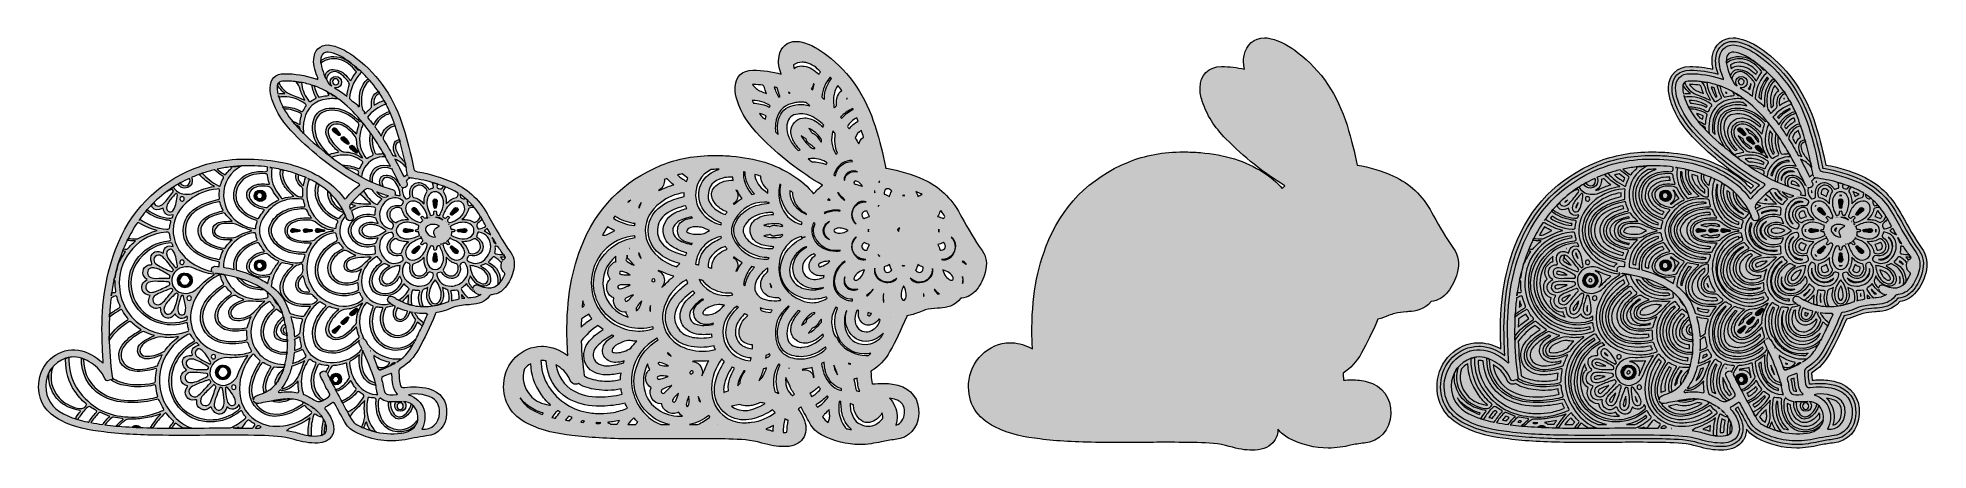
# Model space of a CAD drawing. Extents: x -678 to 5145, y -2063 to -793.
import ezdxf

# ---------------------------------------------------------------- set-up
doc = ezdxf.new("R2010")
doc.units = 0
doc.header["$MEASUREMENT"] = 0
doc.layers.add('Layer 1', color=7, linetype='Continuous')

# ---------------------------------------------------------------- blocks, each defined once
blk = doc.blocks.new('block 2')
at = {"layer": 'Layer 1', "true_color": 0xffffff}
h = blk.add_hatch(color=7, dxfattribs=at)
h.dxf.hatch_style = 2
edge = h.paths.add_edge_path()
edge.add_spline(control_points=[(778.8, -1454.3), (753, -1418.8), (732.2, -1380.3), (711, -1342.2), (685.7, -1296.6), (651.4, -1260.5), (603.2, -1238.9), (567.5, -1223), (530.3, -1212), (491.9, -1205.7), (483, -1204.3), (480.7, -1200.5), (479.2, -1192.8), (471.5, -1150.7), (460.5, -1109.5), (447.8, -1068.6), (421.3, -982.6), (374.9, -910.2), (303, -855.2), (280, -837.7), (255.8, -822.2), (226.7, -816.1), (199.3, -810.4), (178.4, -823.8), (173, -851.4), (169, -872.2), (175.3, -891.6), (182.4, -910.8), (183.6, -914), (185.8, -916.9), (185.2, -921.2), (181.7, -920.1), (178.8, -919.4), (175.9, -918.4), (145.5, -908.2), (114, -903.5), (82, -903.4), (53.9, -903.3), (38.1, -919.7), (37.7, -947.7), (37.6, -959.3), (39.6, -970.6), (43.3, -981.6), (57.1, -1023.1), (81.3, -1058.1), (111.5, -1089), (170.1, -1148.8), (235.4, -1199.7), (308.2, -1241.1), (310.2, -1242.3), (312.8, -1242.7), (313.7, -1246), (299.1, -1257.6), (285.1, -1270.2), (273.7, -1285.2), (269.3, -1291.1), (267.2, -1289.9), (263.5, -1284.7), (246, -1261), (224.3, -1241.7), (199.4, -1226), (143.3, -1190.4), (81, -1173.5), (15.5, -1168.3), (-57, -1162.5), (-128.1, -1168.1), (-196.4, -1195.8), (-313.6, -1243.5), (-393.3, -1327.5), (-438.3, -1444.9), (-473, -1535.3), (-482.7, -1629.6), (-479.5, -1725.7), (-478.8, -1748.1), (-477.6, -1770.5), (-476.5, -1793.6), (-481.4, -1792.6), (-483.2, -1789.5), (-485.7, -1787.5), (-508.6, -1768.9), (-534.1, -1755.6), (-563.9, -1754.1), (-620.4, -1751.1), (-671.8, -1798.1), (-675, -1859.2), (-677.8, -1912.1), (-652, -1948.7), (-605.8, -1972.1), (-564.5, -1993), (-519.8, -2001.2), (-474.5, -2006.8), (-414.2, -2014.3), (-353.6, -2016.7), (-292.8, -2017.3), (-192.6, -2018.3), (-92.4, -2015.6), (7.7, -2017.9), (42.9, -2018.7), (77.9, -2020.2), (112.2, -2030.5), (135.6, -2037.6), (159.9, -2042.1), (184.8, -2041.1), (224.1, -2039.5), (242.8, -2012.1), (230.2, -1975.2), (225.4, -1961.1), (217.8, -1948.9), (208.1, -1937.8), (205, -1934.2), (204.8, -1932.3), (209.5, -1929.9), (216, -1926.6), (222.3, -1922.8), (228, -1918.3), (232.7, -1914.7), (234.5, -1915.3), (237.2, -1920.5), (246.8, -1938.7), (257.2, -1956.6), (266.8, -1974.8), (274.2, -1988.7), (284.7, -1999.3), (298.6, -2006.4), (344.4, -2030), (393.2, -2039.8), (444, -2032.3), (469.1, -2028.7), (493.5, -2021.7), (519.2, -2019.3), (557.5, -2015.8), (579.9, -1988.3), (581.6, -1949.8), (583.3, -1910.6), (562.9, -1883), (525.5, -1873.4), (501.3, -1867.2), (476.8, -1867), (452.3, -1870), (443.1, -1871.1), (439.8, -1868.1), (438.1, -1860), (435.6, -1847.7), (435.4, -1835.3), (434.3, -1822.9), (433.8, -1816.9), (435.3, -1812.9), (441, -1809.6), (464.4, -1795.9), (481.3, -1776.1), (494.6, -1752.6), (513.8, -1718.4), (530.2, -1682.9), (545.6, -1646.9), (546.8, -1644), (546.9, -1639.5), (551, -1639.2), (571.9, -1637.2), (590.1, -1626.4), (609.8, -1620.7), (625.3, -1616.2), (641.5, -1615.8), (657.5, -1614.6), (679.7, -1613), (700, -1607.1), (713.8, -1587.9), (716.4, -1584.3), (720, -1584.5), (723.6, -1584), (739.3, -1581.8), (752.2, -1574.4), (762, -1562), (773.7, -1547.3), (782.2, -1530.9), (786.8, -1512.7), (792.1, -1492.3), (791.6, -1472), (778.8, -1454.3)], knot_values=[0, 0, 0, 0, 1, 1, 1, 2, 2, 2, 3, 3, 3, 4, 4, 4, 5, 5, 5, 6, 6, 6, 7, 7, 7, 8, 8, 8, 9, 9, 9, 10, 10, 10, 11, 11, 11, 12, 12, 12, 13, 13, 13, 14, 14, 14, 15, 15, 15, 16, 16, 16, 17, 17, 17, 18, 18, 18, 19, 19, 19, 20, 20, 20, 21, 21, 21, 22, 22, 22, 23, 23, 23, 24, 24, 24, 25, 25, 25, 26, 26, 26, 27, 27, 27, 28, 28, 28, 29, 29, 29, 30, 30, 30, 31, 31, 31, 32, 32, 32, 33, 33, 33, 34, 34, 34, 35, 35, 35, 36, 36, 36, 37, 37, 37, 38, 38, 38, 39, 39, 39, 40, 40, 40, 41, 41, 41, 42, 42, 42, 43, 43, 43, 44, 44, 44, 45, 45, 45, 46, 46, 46, 47, 47, 47, 48, 48, 48, 49, 49, 49, 50, 50, 50, 51, 51, 51, 52, 52, 52, 53, 53, 53, 54, 54, 54, 55, 55, 55, 56, 56, 56, 57, 57, 57, 58, 58, 58, 59, 59, 59, 59], degree=3, periodic=1)
edge = h.paths.add_edge_path()
edge.add_spline(control_points=[(723.1, -1409), (726.7, -1415.1), (730.4, -1421.3), (734.2, -1427.3), (734.2, -1427.3), (734.2, -1427.3), (734.2, -1427.3), (729.7, -1425.8), (726.2, -1422.9), (725.1, -1416.8), (724.7, -1414.3), (722.9, -1412), (721.2, -1408.5), (721.9, -1408.7), (722.5, -1408.9), (723.2, -1409), (723.1, -1409), (723.1, -1409), (723.1, -1409)], knot_values=[0, 0, 0, 0, 1, 1, 1, 2, 2, 2, 3, 3, 3, 4, 4, 4, 5, 5, 5, 6, 6, 6, 6], degree=3, periodic=1)
edge = h.paths.add_edge_path()
edge.add_spline(control_points=[(729.5, -1452.2), (730.8, -1447.4), (730.9, -1442.5), (730.5, -1437.5), (730.2, -1434.4), (731.3, -1433.5), (734.3, -1434.5), (736.1, -1435.1), (737.8, -1435.6), (739.6, -1436), (739.6, -1436), (739.6, -1436), (739.6, -1436), (746.1, -1446.2), (752.9, -1456.2), (760.2, -1466), (760.4, -1466.3), (760.6, -1466.5), (760.8, -1466.8), (760.6, -1466.5), (760.4, -1466.3), (760.2, -1466), (758.9, -1464.2), (757.6, -1462.4), (756.3, -1460.6), (749.1, -1460.5), (741.6, -1459.8), (734, -1458.5), (730.5, -1457.9), (728.3, -1456.4), (729.5, -1452.2)], knot_values=[0, 0, 0, 0, 1, 1, 1, 2, 2, 2, 3, 3, 3, 4, 4, 4, 5, 5, 5, 6, 6, 6, 7, 7, 7, 8, 8, 8, 9, 9, 9, 10, 10, 10, 10], degree=3, periodic=1)
edge = h.paths.add_edge_path()
edge.add_spline(control_points=[(717.6, -1399.5), (715.3, -1398.4), (712.9, -1397.2), (710.6, -1396), (705.9, -1393.5), (701.9, -1389.9), (697.6, -1386.8), (700.5, -1384.3), (703.6, -1382.1), (706.7, -1380), (706.7, -1380), (706.7, -1380), (706.7, -1380), (710.3, -1386.5), (713.9, -1393), (717.6, -1399.5)], knot_values=[0, 0, 0, 0, 1, 1, 1, 2, 2, 2, 3, 3, 3, 4, 4, 4, 5, 5, 5, 5], degree=3, periodic=1)
edge = h.paths.add_edge_path()
edge.add_spline(control_points=[(645.9, -1479.1), (643.5, -1477.2), (643.6, -1475.9), (644.5, -1473), (647, -1464.6), (651.4, -1461.6), (660.2, -1464.1), (665.3, -1465.5), (670.9, -1464), (676, -1462), (691.1, -1456.3), (697.8, -1440.8), (691.6, -1425.9), (688.9, -1419.6), (685, -1413.8), (679.2, -1410.5), (673.1, -1407), (672.5, -1403.3), (676, -1397.9), (676.6, -1397), (676.9, -1395.9), (677, -1394.8), (677.3, -1391.6), (679.2, -1391.6), (681.7, -1391.9), (703.2, -1394.9), (717.6, -1411.7), (717.4, -1436.5), (716.2, -1452.8), (709.4, -1469), (693.5, -1480.4), (679.1, -1490.7), (659.9, -1489.9), (645.9, -1479.1)], knot_values=[0, 0, 0, 0, 1, 1, 1, 2, 2, 2, 3, 3, 3, 4, 4, 4, 5, 5, 5, 6, 6, 6, 7, 7, 7, 8, 8, 8, 9, 9, 9, 10, 10, 10, 11, 11, 11, 11], degree=3, periodic=1)
edge = h.paths.add_edge_path()
edge.add_spline(control_points=[(693.1, -1507.8), (700.2, -1512.9), (705.6, -1519.3), (708.6, -1527.5), (710.9, -1534.2), (711, -1540.8), (705.4, -1546.2), (699.9, -1551.5), (693.3, -1551.7), (686.7, -1549), (668.6, -1541.6), (660.5, -1526.3), (656, -1508.6), (654.8, -1504.2), (654.5, -1499.4), (653.2, -1494.4), (668.2, -1495.4), (681.4, -1499.3), (693.1, -1507.8)], knot_values=[0, 0, 0, 0, 1, 1, 1, 2, 2, 2, 3, 3, 3, 4, 4, 4, 5, 5, 5, 6, 6, 6, 6], degree=3, periodic=1)
edge = h.paths.add_edge_path()
edge.add_spline(control_points=[(501.1, -1620.6), (492, -1619.9), (483, -1618.5), (474, -1616.3), (471.1, -1603.1), (471.2, -1589.3), (474.2, -1575), (475.1, -1570.6), (476.9, -1568.7), (481.5, -1570.2), (482.7, -1570.7), (484.1, -1570.7), (485.4, -1571), (489.7, -1571.9), (495.7, -1569), (498, -1572.3), (499.7, -1574.7), (496.7, -1580.2), (496.1, -1584.4), (494.1, -1597.4), (496, -1609.8), (501.1, -1620.6)], knot_values=[0, 0, 0, 0, 1, 1, 1, 2, 2, 2, 3, 3, 3, 4, 4, 4, 5, 5, 5, 6, 6, 6, 7, 7, 7, 7], degree=3, periodic=1)
edge = h.paths.add_edge_path()
edge.add_spline(control_points=[(385.3, -1859.6), (384.5, -1852.4), (378.4, -1844.2), (382, -1838.9), (385.5, -1834), (394.7, -1833), (401.3, -1830.2), (403.3, -1829.4), (405.2, -1828.6), (407.1, -1827.6), (411.1, -1825.4), (412.3, -1827.1), (412.7, -1831.1), (413.6, -1841), (414.6, -1850.9), (416, -1860.8), (417.6, -1872), (421.5, -1882.4), (430.5, -1891), (429.3, -1891.7), (429.1, -1891.9), (428.8, -1891.9), (393.4, -1894.2), (389, -1892.7), (385.3, -1859.6)], knot_values=[0, 0, 0, 0, 1, 1, 1, 2, 2, 2, 3, 3, 3, 4, 4, 4, 5, 5, 5, 6, 6, 6, 7, 7, 7, 8, 8, 8, 8], degree=3, periodic=1)
edge = h.paths.add_edge_path()
edge.add_spline(control_points=[(407.6, -1914.2), (406.6, -1914.1), (405.5, -1914.1), (404.5, -1914), (405.5, -1914.1), (406.6, -1914.1), (407.6, -1914.2)], knot_values=[0, 0, 0, 0, 1, 1, 1, 2, 2, 2, 2], degree=3, periodic=1)
edge = h.paths.add_edge_path()
edge.add_spline(control_points=[(298.4, -1847.5), (289.2, -1831.5), (284.6, -1814.1), (282.5, -1795.9), (282, -1791.9), (282.8, -1789.3), (286.8, -1787.4), (296, -1783), (303.8, -1776.3), (313.2, -1769), (311.9, -1781.2), (311.9, -1791.8), (313.2, -1802.4), (314.4, -1812), (316.7, -1821.3), (320.7, -1830.2), (329.4, -1849.7), (345, -1861.3), (363.3, -1863.5), (364.3, -1869), (365.1, -1874.4), (366.2, -1879.8), (367.1, -1884.3), (368.4, -1888.3), (370.1, -1891.9), (368.2, -1891.8), (366.4, -1891.8), (364.5, -1891.7), (334.3, -1889.9), (313.1, -1873.2), (298.4, -1847.5)], knot_values=[0, 0, 0, 0, 1, 1, 1, 2, 2, 2, 3, 3, 3, 4, 4, 4, 5, 5, 5, 6, 6, 6, 7, 7, 7, 8, 8, 8, 9, 9, 9, 10, 10, 10, 10], degree=3, periodic=1)
edge = h.paths.add_edge_path()
edge.add_spline(control_points=[(334.5, -1975.5), (336.7, -1985.3), (340.7, -1993.8), (345.5, -2001.9), (338.9, -1999.8), (332.3, -1997.4), (325.8, -1994.7), (327.9, -1990.2), (329.6, -1985.5), (331.1, -1980.8), (331.6, -1979.3), (331.6, -1977.6), (334.5, -1975.5)], knot_values=[0, 0, 0, 0, 1, 1, 1, 2, 2, 2, 3, 3, 3, 4, 4, 4, 4], degree=3, periodic=1)
edge = h.paths.add_edge_path()
edge.add_spline(control_points=[(371.5, -1813.3), (371.8, -1813.7), (372, -1814), (372.3, -1814.3), (372, -1814), (371.8, -1813.7), (371.5, -1813.3)], knot_values=[0, 0, 0, 0, 1, 1, 1, 2, 2, 2, 2], degree=3, periodic=1)
edge = h.paths.add_edge_path()
edge.add_spline(control_points=[(372.4, -1814.4), (372.7, -1814.7), (373, -1814.9), (373.3, -1815.1), (373, -1814.9), (372.7, -1814.7), (372.4, -1814.4)], knot_values=[0, 0, 0, 0, 1, 1, 1, 2, 2, 2, 2], degree=3, periodic=1)
edge = h.paths.add_edge_path()
edge.add_spline(control_points=[(375.7, -1900.9), (375.6, -1900.8), (375.6, -1900.8), (375.5, -1900.7), (375.6, -1900.8), (375.6, -1900.8), (375.7, -1900.9)], knot_values=[0, 0, 0, 0, 1, 1, 1, 2, 2, 2, 2], degree=3, periodic=1)
edge = h.paths.add_edge_path()
edge.add_spline(control_points=[(373.5, -1898), (373.5, -1898), (373.5, -1898), (373.5, -1898), (373.5, -1898), (373.5, -1898), (373.5, -1898)], knot_values=[0, 0, 0, 0, 1, 1, 1, 2, 2, 2, 2], degree=3, periodic=1)
edge = h.paths.add_edge_path()
edge.add_spline(control_points=[(373.3, -1815.1), (374.4, -1815.4), (375.5, -1815.6), (376.6, -1815.7), (375.3, -1815.9), (374.2, -1815.7), (373.3, -1815.1)], knot_values=[0, 0, 0, 0, 1, 1, 1, 2, 2, 2, 2], degree=3, periodic=1)
edge = h.paths.add_edge_path()
edge.add_spline(control_points=[(380.5, -1814.7), (379, -1815.2), (377.7, -1815.6), (376.6, -1815.7), (377.7, -1815.6), (379, -1815.2), (380.5, -1814.7), (382.7, -1813.8), (385, -1812.9), (387.2, -1812), (385, -1812.9), (382.7, -1813.8), (380.5, -1814.7)], knot_values=[0, 0, 0, 0, 1, 1, 1, 2, 2, 2, 3, 3, 3, 4, 4, 4, 4], degree=3, periodic=1)
edge = h.paths.add_edge_path()
edge.add_spline(control_points=[(428, -1791.9), (429.3, -1791.1), (430.6, -1790.3), (431.8, -1789.5), (430.6, -1790.3), (429.3, -1791.1), (428, -1791.9)], knot_values=[0, 0, 0, 0, 1, 1, 1, 2, 2, 2, 2], degree=3, periodic=1)
edge = h.paths.add_edge_path()
edge.add_spline(control_points=[(400.9, -1806.1), (403.1, -1805.1), (405.3, -1804), (407.5, -1803), (409.1, -1801.4), (410.6, -1799.7), (412, -1798), (414.6, -1794.6), (417.6, -1793.6), (421.8, -1793.9), (422.6, -1793.9), (423.5, -1794), (424.4, -1794), (416.7, -1798.4), (408.9, -1802.4), (400.9, -1806.1)], knot_values=[0, 0, 0, 0, 1, 1, 1, 2, 2, 2, 3, 3, 3, 4, 4, 4, 5, 5, 5, 5], degree=3, periodic=1)
edge = h.paths.add_edge_path()
edge.add_spline(control_points=[(388.2, -1811.6), (390.1, -1810.8), (392, -1810), (394, -1809.2), (392, -1810), (390.1, -1810.8), (388.2, -1811.6)], knot_values=[0, 0, 0, 0, 1, 1, 1, 2, 2, 2, 2], degree=3, periodic=1)
edge = h.paths.add_edge_path()
edge.add_spline(control_points=[(394.5, -1808.9), (396.6, -1808), (398.7, -1807.1), (400.8, -1806.1), (398.7, -1807.1), (396.6, -1808), (394.5, -1808.9)], knot_values=[0, 0, 0, 0, 1, 1, 1, 2, 2, 2, 2], degree=3, periodic=1)
edge = h.paths.add_edge_path()
edge.add_spline(control_points=[(405.8, -1795), (399.9, -1807.1), (379.6, -1812.5), (368.2, -1805.4), (368.8, -1807), (369.4, -1808.5), (369.9, -1810), (370.2, -1810.6), (370.4, -1811.1), (370.6, -1811.6), (370.4, -1811.1), (370.2, -1810.6), (369.9, -1810), (365.9, -1799), (361.5, -1788.2), (356.8, -1777.5), (356.9, -1775.7), (357, -1773.8), (357.2, -1771.9), (372.2, -1781.9), (387.3, -1788.9), (404.1, -1791.8), (405.9, -1792.1), (406.8, -1792.9), (405.8, -1795)], knot_values=[0, 0, 0, 0, 1, 1, 1, 2, 2, 2, 3, 3, 3, 4, 4, 4, 5, 5, 5, 6, 6, 6, 7, 7, 7, 8, 8, 8, 8], degree=3, periodic=1)
edge = h.paths.add_edge_path()
edge.add_spline(control_points=[(371.4, -1813.1), (371.2, -1812.7), (370.9, -1812.3), (370.7, -1811.8), (370.9, -1812.3), (371.2, -1812.7), (371.4, -1813.1)], knot_values=[0, 0, 0, 0, 1, 1, 1, 2, 2, 2, 2], degree=3, periodic=1)
edge = h.paths.add_edge_path()
edge.add_spline(control_points=[(359.9, -1848.7), (361.4, -1853.6), (362.4, -1858.5), (363.3, -1863.5), (362.8, -1860.8), (362.3, -1858), (361.7, -1855.3), (347.4, -1852.3), (335.2, -1842.8), (328, -1828.2), (317.6, -1807), (317.2, -1784.6), (321.4, -1761.9), (321.7, -1760.2), (322.4, -1758.8), (323.4, -1757.4), (322.9, -1756.5), (322.5, -1755.5), (322.1, -1754.6), (336.4, -1785.3), (350.1, -1816.2), (359.9, -1848.7)], knot_values=[0, 0, 0, 0, 1, 1, 1, 2, 2, 2, 3, 3, 3, 4, 4, 4, 5, 5, 5, 6, 6, 6, 7, 7, 7, 7], degree=3, periodic=1)
edge = h.paths.add_edge_path()
edge.add_spline(control_points=[(321.2, -1718.8), (321.4, -1718.8), (321.5, -1718.8), (321.6, -1718.7), (321.5, -1718.8), (321.4, -1718.8), (321.2, -1718.8)], knot_values=[0, 0, 0, 0, 1, 1, 1, 2, 2, 2, 2], degree=3, periodic=1)
edge = h.paths.add_edge_path()
edge.add_spline(control_points=[(322.4, -1718.7), (322.5, -1718.7), (322.6, -1718.7), (322.7, -1718.7), (322.6, -1718.7), (322.5, -1718.7), (322.4, -1718.7)], knot_values=[0, 0, 0, 0, 1, 1, 1, 2, 2, 2, 2], degree=3, periodic=1)
edge = h.paths.add_edge_path()
edge.add_spline(control_points=[(323.5, -1718.7), (323.6, -1718.7), (323.7, -1718.7), (323.8, -1718.7), (323.7, -1718.7), (323.6, -1718.7), (323.5, -1718.7)], knot_values=[0, 0, 0, 0, 1, 1, 1, 2, 2, 2, 2], degree=3, periodic=1)
edge = h.paths.add_edge_path()
edge.add_spline(control_points=[(324.6, -1718.8), (324.7, -1718.9), (324.7, -1718.9), (324.8, -1718.9), (324.7, -1718.9), (324.7, -1718.9), (324.6, -1718.8)], knot_values=[0, 0, 0, 0, 1, 1, 1, 2, 2, 2, 2], degree=3, periodic=1)
edge = h.paths.add_edge_path()
edge.add_spline(control_points=[(325.7, -1719.1), (325.7, -1719.1), (325.8, -1719.2), (325.8, -1719.2), (325.8, -1719.2), (325.7, -1719.1), (325.7, -1719.1)], knot_values=[0, 0, 0, 0, 1, 1, 1, 2, 2, 2, 2], degree=3, periodic=1)
edge = h.paths.add_edge_path()
edge.add_spline(control_points=[(312.6, -1734.5), (314.8, -1739.8), (317.5, -1744.9), (320, -1750.1), (320.2, -1750.5), (320.3, -1750.9), (320.5, -1751.3), (288.9, -1792.1), (220.3, -1806.2), (176.4, -1779.1), (155.5, -1766.3), (145.6, -1746.5), (141.8, -1723.4), (134.1, -1677), (148.9, -1638.9), (185.7, -1609.3), (189.3, -1606.5), (192.2, -1605.4), (196.2, -1608.7), (199.1, -1611.1), (202.6, -1612.9), (206, -1614.5), (210.4, -1616.5), (211.1, -1618), (207.3, -1621.8), (194.3, -1635), (183.3, -1649.5), (176.1, -1666.7), (167.6, -1686.8), (166.2, -1707.4), (172.2, -1728.4), (177, -1745), (187.6, -1755.9), (204.2, -1760.6), (237.3, -1769.9), (266.5, -1761), (293.1, -1740.9), (299.7, -1735.9), (305.9, -1730.3), (312.4, -1724.7), (311, -1727.5), (311.1, -1730.9), (312.6, -1734.5)], knot_values=[0, 0, 0, 0, 1, 1, 1, 2, 2, 2, 3, 3, 3, 4, 4, 4, 5, 5, 5, 6, 6, 6, 7, 7, 7, 8, 8, 8, 9, 9, 9, 10, 10, 10, 11, 11, 11, 12, 12, 12, 13, 13, 13, 14, 14, 14, 14], degree=3, periodic=1)
edge = h.paths.add_edge_path()
edge.add_spline(control_points=[(314.4, -1722.1), (314.5, -1722), (314.5, -1722), (314.5, -1721.9), (314.5, -1722), (314.5, -1722), (314.4, -1722.1)], knot_values=[0, 0, 0, 0, 1, 1, 1, 2, 2, 2, 2], degree=3, periodic=1)
edge = h.paths.add_edge_path()
edge.add_spline(control_points=[(315.9, -1720.9), (316, -1720.9), (316, -1720.8), (316.1, -1720.8), (316, -1720.8), (316, -1720.9), (315.9, -1720.9)], knot_values=[0, 0, 0, 0, 1, 1, 1, 2, 2, 2, 2], degree=3, periodic=1)
edge = h.paths.add_edge_path()
edge.add_spline(control_points=[(318.9, -1719.4), (319, -1719.3), (319.2, -1719.3), (319.3, -1719.3), (319.2, -1719.3), (319, -1719.3), (318.9, -1719.4)], knot_values=[0, 0, 0, 0, 1, 1, 1, 2, 2, 2, 2], degree=3, periodic=1)
edge = h.paths.add_edge_path()
edge.add_spline(control_points=[(320.1, -1719), (320.2, -1719), (320.3, -1719), (320.5, -1718.9), (320.3, -1719), (320.2, -1719), (320.1, -1719)], knot_values=[0, 0, 0, 0, 1, 1, 1, 2, 2, 2, 2], degree=3, periodic=1)
edge = h.paths.add_edge_path()
edge.add_spline(control_points=[(-50.1, -1994.8), (-55.1, -1994.8), (-60.1, -1994.8), (-65.1, -1994.8), (-63.4, -1993.8), (-61.6, -1992.8), (-59.6, -1991.8), (-59.4, -1993), (-59.6, -1994), (-60, -1994.8), (-56.7, -1994.8), (-53.4, -1994.8), (-50.1, -1994.8)], knot_values=[0, 0, 0, 0, 1, 1, 1, 2, 2, 2, 3, 3, 3, 4, 4, 4, 4], degree=3, periodic=1)
edge = h.paths.add_edge_path()
edge.add_spline(control_points=[(-16, -1995), (-27.3, -1994.9), (-38.6, -1994.9), (-49.9, -1994.8), (-45.4, -1987.5), (-40.2, -1980.5), (-34.3, -1973.7), (-31.2, -1970.1), (-28.9, -1968.4), (-24.7, -1972.5), (-21.4, -1975.7), (-17.3, -1978.4), (-13.1, -1980.3), (-7.2, -1982.9), (-8.3, -1985), (-11.7, -1989.2), (-13.2, -1991.1), (-14.6, -1993), (-16, -1995)], knot_values=[0, 0, 0, 0, 1, 1, 1, 2, 2, 2, 3, 3, 3, 4, 4, 4, 5, 5, 5, 6, 6, 6, 6], degree=3, periodic=1)
edge = h.paths.add_edge_path()
edge.add_spline(control_points=[(4.2, -1995.3), (0.2, -1995.2), (-3.8, -1995.1), (-7.7, -1995.1), (-7.7, -1995.1), (-7.7, -1995.1), (-7.7, -1995.1), (-7.6, -1994.9), (-7.5, -1994.8), (-7.4, -1994.7), (-0.5, -1986.1), (-0.5, -1986.1), (10, -1991.1), (9.7, -1993.1), (7.7, -1993), (6.5, -1993.8), (5.7, -1994.2), (4.9, -1994.8), (4.2, -1995.3)], knot_values=[0, 0, 0, 0, 1, 1, 1, 2, 2, 2, 3, 3, 3, 4, 4, 4, 5, 5, 5, 6, 6, 6, 6], degree=3, periodic=1)
edge = h.paths.add_edge_path()
edge.add_spline(control_points=[(-6.3, -1971.5), (-41.7, -1948.6), (-56.2, -1914.5), (-56.9, -1872.9), (-55.8, -1834.8), (-43.4, -1800.4), (-18.8, -1770.4), (-15, -1765.8), (-13, -1766.1), (-9.6, -1770.7), (-5.8, -1775.6), (-1.4, -1780.3), (3.5, -1784), (7.9, -1787.4), (7.4, -1789.8), (4.7, -1793.9), (-7.6, -1812.7), (-17.6, -1832.6), (-23, -1854.6), (-33.4, -1896.8), (-15.7, -1935.6), (21.9, -1952.3), (41.8, -1961.2), (62.4, -1960.1), (82.9, -1954.5), (103.4, -1948.9), (122, -1939.3), (139.6, -1927.6), (143.2, -1925.3), (145.4, -1924.9), (148.3, -1928.8), (152.2, -1934.2), (157.1, -1938.9), (162.7, -1942.8), (167, -1945.8), (167, -1947.6), (162.9, -1951.1), (138.6, -1971.5), (110.8, -1983.7), (79.4, -1988), (49.1, -1992.1), (19.9, -1988.5), (-6.3, -1971.5)], knot_values=[0, 0, 0, 0, 1, 1, 1, 2, 2, 2, 3, 3, 3, 4, 4, 4, 5, 5, 5, 6, 6, 6, 7, 7, 7, 8, 8, 8, 9, 9, 9, 10, 10, 10, 11, 11, 11, 12, 12, 12, 13, 13, 13, 14, 14, 14, 14], degree=3, periodic=1)
edge = h.paths.add_edge_path()
edge.add_spline(control_points=[(57.2, -1998.3), (57.1, -1998.3), (57.1, -1998.3), (57.1, -1998.3), (57.1, -1998.3), (57.1, -1998.3), (57.2, -1998.3)], knot_values=[0, 0, 0, 0, 1, 1, 1, 2, 2, 2, 2], degree=3, periodic=1)
edge = h.paths.add_edge_path()
edge.add_spline(control_points=[(25.5, -1996), (25.4, -1996), (25.3, -1996), (25.2, -1996), (25.3, -1996), (25.4, -1996), (25.5, -1996)], knot_values=[0, 0, 0, 0, 1, 1, 1, 2, 2, 2, 2], degree=3, periodic=1)
edge = h.paths.add_edge_path()
edge.add_spline(control_points=[(-315, -1847.9), (-314.9, -1852.1), (-316, -1854.3), (-320.5, -1855.4), (-356.4, -1864.1), (-392.2, -1863.4), (-427, -1851.5), (-434.6, -1848.9), (-441.5, -1845.2), (-447.6, -1840.8), (-447.8, -1839.2), (-448.3, -1837.4), (-448.5, -1836), (-454.5, -1795.1), (-457.6, -1754.2), (-458.1, -1713.1), (-458.1, -1716.8), (-458, -1720.5), (-457.9, -1724.2), (-442.4, -1701.3), (-422.1, -1682.5), (-397.6, -1667.9), (-395.5, -1666.6), (-393.5, -1665), (-391.1, -1667.5), (-382, -1676.9), (-371.7, -1684.6), (-359.8, -1692.5), (-372.9, -1700.3), (-385, -1707.4), (-395.9, -1716.4), (-404.2, -1723.3), (-411.9, -1730.7), (-418, -1739.7), (-441.8, -1774.6), (-421.9, -1816.2), (-379.7, -1819.8), (-358.2, -1821.6), (-337.3, -1818.1), (-316.8, -1812.4), (-311.4, -1811), (-310.5, -1812.1), (-311.7, -1817.3), (-314.1, -1827.3), (-315.2, -1837.6), (-315, -1847.9)], knot_values=[0, 0, 0, 0, 1, 1, 1, 2, 2, 2, 3, 3, 3, 4, 4, 4, 5, 5, 5, 6, 6, 6, 7, 7, 7, 8, 8, 8, 9, 9, 9, 10, 10, 10, 11, 11, 11, 12, 12, 12, 13, 13, 13, 14, 14, 14, 15, 15, 15, 15], degree=3, periodic=1)
edge = h.paths.add_edge_path()
edge.add_spline(control_points=[(-447.6, -1842.8), (-447.6, -1842.9), (-447.6, -1842.9), (-447.6, -1843), (-447.6, -1842.9), (-447.6, -1842.9), (-447.6, -1842.8)], knot_values=[0, 0, 0, 0, 1, 1, 1, 2, 2, 2, 2], degree=3, periodic=1)
edge = h.paths.add_edge_path()
edge.add_spline(control_points=[(-447.8, -1843.7), (-447.8, -1843.7), (-447.9, -1843.8), (-447.9, -1843.9), (-447.9, -1843.8), (-447.8, -1843.7), (-447.8, -1843.7)], knot_values=[0, 0, 0, 0, 1, 1, 1, 2, 2, 2, 2], degree=3, periodic=1)
edge = h.paths.add_edge_path()
edge.add_spline(control_points=[(-448.2, -1844.6), (-448.3, -1844.6), (-448.3, -1844.6), (-448.3, -1844.6), (-448.3, -1844.6), (-448.3, -1844.6), (-448.2, -1844.6)], knot_values=[0, 0, 0, 0, 1, 1, 1, 2, 2, 2, 2], degree=3, periodic=1)
edge = h.paths.add_edge_path()
edge.add_spline(control_points=[(-380.3, -1813.1), (-405.7, -1809.1), (-423.9, -1787.9), (-421.3, -1764.9), (-419.7, -1751), (-411.5, -1740.6), (-402, -1731.2), (-388.6, -1717.9), (-372.7, -1707.7), (-356.2, -1698.6), (-353.9, -1697.3), (-351.8, -1696.8), (-349.3, -1698.1), (-340, -1702.9), (-330.2, -1706.7), (-318.7, -1710.2), (-327.5, -1714.5), (-335.3, -1717.9), (-342.7, -1721.8), (-350.8, -1726.1), (-358.4, -1731.3), (-364.2, -1738.7), (-377.3, -1755.4), (-369, -1777.7), (-348.1, -1781.2), (-335.1, -1783.4), (-322.8, -1779.5), (-310.7, -1775.3), (-305.7, -1773.6), (-300.8, -1771.6), (-294.2, -1769), (-300, -1780.5), (-304.4, -1790.8), (-308, -1801.5), (-308.5, -1802.9), (-309.8, -1803.4), (-311.2, -1803.7), (-333.7, -1810.4), (-356.3, -1816.9), (-380.3, -1813.1)], knot_values=[0, 0, 0, 0, 1, 1, 1, 2, 2, 2, 3, 3, 3, 4, 4, 4, 5, 5, 5, 6, 6, 6, 7, 7, 7, 8, 8, 8, 9, 9, 9, 10, 10, 10, 11, 11, 11, 12, 12, 12, 13, 13, 13, 13], degree=3, periodic=1)
edge = h.paths.add_edge_path()
edge.add_spline(control_points=[(-340.3, -1773.9), (-348.7, -1773.6), (-357.7, -1773), (-361.6, -1764.1), (-365.8, -1754.6), (-361.6, -1746.1), (-355.2, -1738.9), (-346.7, -1729.1), (-335.1, -1724.4), (-323.4, -1719.7), (-312.7, -1715.3), (-302.1, -1712.8), (-290.3, -1715.2), (-276.8, -1717.8), (-263.1, -1716.2), (-249.5, -1714.2), (-248, -1714), (-246.6, -1713.2), (-244.7, -1714.3), (-245.2, -1715), (-245.6, -1715.8), (-246.3, -1716.3), (-261.6, -1727.1), (-274.6, -1740.2), (-285.4, -1755.5), (-286.1, -1756.4), (-286.8, -1757.3), (-287.8, -1757.8), (-304.2, -1766.6), (-321, -1774.6), (-340.3, -1773.9)], knot_values=[0, 0, 0, 0, 1, 1, 1, 2, 2, 2, 3, 3, 3, 4, 4, 4, 5, 5, 5, 6, 6, 6, 7, 7, 7, 8, 8, 8, 9, 9, 9, 10, 10, 10, 10], degree=3, periodic=1)
edge = h.paths.add_edge_path()
edge.add_spline(control_points=[(-349.3, -1685), (-398.4, -1656.3), (-426.7, -1605.5), (-426.8, -1548.6), (-427, -1466.3), (-364.3, -1398.2), (-282.3, -1391.6), (-273.1, -1390.9), (-273.2, -1390.9), (-271.6, -1399.8), (-270.9, -1403.8), (-270.2, -1407.8), (-268.9, -1411.6), (-267.4, -1416.1), (-268.1, -1417.8), (-273.3, -1418.3), (-310.7, -1421.6), (-341.8, -1437.8), (-366.3, -1466.1), (-429.8, -1539.5), (-393.3, -1649.9), (-297.8, -1673.3), (-272.7, -1679.5), (-247.7, -1679), (-223, -1671.1), (-218.4, -1669.7), (-216.8, -1670.3), (-216.3, -1675.2), (-215.8, -1680.3), (-214.8, -1685.4), (-213.3, -1690.3), (-212, -1694.7), (-213, -1696.5), (-217.4, -1698), (-263.4, -1713.4), (-307.5, -1709.4), (-349.3, -1685)], knot_values=[0, 0, 0, 0, 1, 1, 1, 2, 2, 2, 3, 3, 3, 4, 4, 4, 5, 5, 5, 6, 6, 6, 7, 7, 7, 8, 8, 8, 9, 9, 9, 10, 10, 10, 11, 11, 11, 12, 12, 12, 12], degree=3, periodic=1)
edge = h.paths.add_edge_path()
edge.add_spline(control_points=[(-209.9, -1292), (-185.1, -1272.8), (-156.8, -1261.8), (-125.5, -1258.7), (-117.6, -1257.9), (-117.6, -1257.9), (-118.5, -1265.8), (-119.2, -1272.3), (-119.4, -1278.8), (-118.6, -1285.2), (-118.1, -1289.2), (-119.3, -1290.6), (-123.2, -1291.4), (-142.3, -1295.4), (-160.9, -1300.9), (-178.3, -1310.1), (-200.4, -1321.6), (-218.2, -1337.2), (-226.2, -1361.9), (-236.8, -1394.9), (-225.8, -1429.2), (-197.6, -1451.1), (-177.4, -1466.7), (-153.7, -1474.7), (-129.3, -1480.7), (-126.7, -1481.4), (-124.1, -1482.1), (-121.4, -1482.5), (-118.6, -1482.8), (-117.3, -1484.2), (-118, -1486.9), (-119, -1490.5), (-119.3, -1494.1), (-119.3, -1497.7), (-119.3, -1497.7), (-119.3, -1497.7), (-119.3, -1497.7), (-121.3, -1497.4), (-123.3, -1497.2), (-125.3, -1496.9), (-136.8, -1495.6), (-142.1, -1498.8), (-142.7, -1506.3), (-142.9, -1508.7), (-142.5, -1510.7), (-141.6, -1512.4), (-141.6, -1512.4), (-141.6, -1512.4), (-141.6, -1512.4), (-190.2, -1502.7), (-237.4, -1469.6), (-254.4, -1422.8), (-258.7, -1410.9), (-260.8, -1398.6), (-260.7, -1385.9), (-259.6, -1346), (-240.5, -1315.8), (-209.9, -1292)], knot_values=[0, 0, 0, 0, 1, 1, 1, 2, 2, 2, 3, 3, 3, 4, 4, 4, 5, 5, 5, 6, 6, 6, 7, 7, 7, 8, 8, 8, 9, 9, 9, 10, 10, 10, 11, 11, 11, 12, 12, 12, 13, 13, 13, 14, 14, 14, 15, 15, 15, 16, 16, 16, 17, 17, 17, 18, 18, 18, 19, 19, 19, 19], degree=3, periodic=1)
edge = h.paths.add_edge_path()
edge.add_spline(control_points=[(-272.3, -1328.7), (-278.7, -1326.9), (-280.7, -1322), (-281, -1316.2), (-280.8, -1309.9), (-278.3, -1304.7), (-275.2, -1299.7), (-269.5, -1290.4), (-262, -1282.4), (-254.7, -1274.3), (-253.5, -1273), (-252.4, -1271.4), (-250.2, -1272.8), (-248.6, -1273.8), (-247.3, -1274.9), (-247.6, -1277), (-249.8, -1292.7), (-251.4, -1308.5), (-259.6, -1322.6), (-262.3, -1327.2), (-266.3, -1330.5), (-272.3, -1328.7)], knot_values=[0, 0, 0, 0, 1, 1, 1, 2, 2, 2, 3, 3, 3, 4, 4, 4, 5, 5, 5, 6, 6, 6, 7, 7, 7, 7], degree=3, periodic=1)
edge = h.paths.add_edge_path()
edge.add_spline(control_points=[(-240.3, -1289), (-240, -1284.8), (-237.7, -1282.4), (-233.5, -1282.3), (-229.2, -1282.3), (-226.8, -1284.8), (-226.8, -1288.9), (-226.8, -1293.2), (-229.3, -1296.2), (-233.8, -1296), (-238, -1295.9), (-240, -1293.1), (-240.3, -1289)], knot_values=[0, 0, 0, 0, 1, 1, 1, 2, 2, 2, 3, 3, 3, 4, 4, 4, 4], degree=3, periodic=1)
edge = h.paths.add_edge_path()
edge.add_spline(control_points=[(-84, -1197.2), (-89.5, -1201.4), (-94.1, -1206.7), (-98.1, -1212.4), (-99.9, -1214.9), (-101.5, -1215.3), (-104.2, -1213.4), (-111.4, -1208.5), (-118.5, -1203.3), (-125.1, -1197.7), (-111.3, -1194.7), (-97.6, -1192.3), (-83.8, -1190.6), (-81, -1192.7), (-80.2, -1194.3), (-84, -1197.2)], knot_values=[0, 0, 0, 0, 1, 1, 1, 2, 2, 2, 3, 3, 3, 4, 4, 4, 5, 5, 5, 5], degree=3, periodic=1)
edge = h.paths.add_edge_path()
edge.add_spline(control_points=[(-83.8, -1190.6), (-81, -1190.2), (-78.2, -1189.9), (-75.4, -1189.6), (-78.2, -1189.9), (-81, -1190.2), (-83.8, -1190.6)], knot_values=[0, 0, 0, 0, 1, 1, 1, 2, 2, 2, 2], degree=3, periodic=1)
edge = h.paths.add_edge_path()
edge.add_spline(control_points=[(-107.3, -1227.4), (-110.9, -1233.1), (-113.1, -1239.5), (-114.7, -1246), (-115.7, -1250), (-117, -1251.4), (-121, -1249.1), (-140.7, -1238.3), (-157.5, -1225.5), (-171, -1210.3), (-158.8, -1206.3), (-146.4, -1202.7), (-133.5, -1199.7), (-126.1, -1206.2), (-118.1, -1212.3), (-109.7, -1217.8), (-105.5, -1220.6), (-104.6, -1222.9), (-107.3, -1227.4)], knot_values=[0, 0, 0, 0, 1, 1, 1, 2, 2, 2, 3, 3, 3, 4, 4, 4, 5, 5, 5, 6, 6, 6, 6], degree=3, periodic=1)
edge = h.paths.add_edge_path()
edge.add_spline(control_points=[(138.9, -1279), (139, -1280.8), (139.3, -1283), (136.6, -1282.7), (131.7, -1282.2), (126.2, -1283.1), (122.2, -1280.4), (102.5, -1267.2), (85.9, -1251.1), (78.6, -1227.7), (75.7, -1218.2), (75.6, -1208.7), (78, -1200), (75.4, -1199.4), (72.8, -1198.8), (70.3, -1198.2), (86.3, -1201.9), (102.3, -1206.4), (118.2, -1211.9), (116, -1218.6), (116.4, -1226.3), (119.8, -1233.7), (123.3, -1241.4), (128.8, -1247.6), (135.2, -1252.9), (138.1, -1255.3), (139.1, -1257.9), (138.9, -1261.6), (138.6, -1267.4), (138.9, -1273.2), (138.9, -1279)], knot_values=[0, 0, 0, 0, 1, 1, 1, 2, 2, 2, 3, 3, 3, 4, 4, 4, 5, 5, 5, 6, 6, 6, 7, 7, 7, 8, 8, 8, 9, 9, 9, 10, 10, 10, 10], degree=3, periodic=1)
edge = h.paths.add_edge_path()
edge.add_spline(control_points=[(185.7, -1302.1), (197.6, -1326.4), (216.1, -1343.9), (241.4, -1353.7), (246.6, -1355.8), (247.1, -1357.8), (245, -1362.4), (243.2, -1366.2), (241.6, -1370.3), (241.7, -1374.6), (241.9, -1380.3), (238.6, -1380.1), (234.7, -1379.4), (199.1, -1373.1), (175.4, -1352.1), (160.9, -1319.8), (153.9, -1304.1), (150.5, -1287.5), (150.7, -1266.5), (150.7, -1253.2), (153.4, -1240.2), (158.3, -1228), (168.6, -1232.9), (178.6, -1238.4), (188, -1244.5), (185.8, -1243), (183.5, -1241.6), (181.1, -1240.2), (174.4, -1259.6), (175.7, -1281.7), (185.7, -1302.1)], knot_values=[0, 0, 0, 0, 1, 1, 1, 2, 2, 2, 3, 3, 3, 4, 4, 4, 5, 5, 5, 6, 6, 6, 7, 7, 7, 8, 8, 8, 9, 9, 9, 10, 10, 10, 10], degree=3, periodic=1)
edge = h.paths.add_edge_path()
edge.add_spline(control_points=[(289.3, -1467.1), (279.9, -1470.2), (273, -1476.3), (268.3, -1484.9), (262.1, -1496.2), (266.5, -1508.4), (278.6, -1513), (289.5, -1517), (300.1, -1515.7), (310.3, -1510.2), (312.8, -1508.9), (315.2, -1507.5), (318.8, -1505.4), (314.7, -1516.1), (311.4, -1525.8), (310, -1535.9), (309.7, -1537.9), (308, -1538.8), (306.4, -1539.6), (288.2, -1549.1), (269.5, -1551.2), (250.2, -1543.1), (228.2, -1533.9), (213.4, -1503.4), (230.6, -1476.4), (238.5, -1464), (249.6, -1455.8), (262.4, -1449.5), (267.6, -1447), (272.7, -1446.7), (278, -1450.9), (284.6, -1456.2), (292.5, -1459.5), (301.8, -1463.2), (296.7, -1464.8), (292.9, -1465.9), (289.3, -1467.1)], knot_values=[0, 0, 0, 0, 1, 1, 1, 2, 2, 2, 3, 3, 3, 4, 4, 4, 5, 5, 5, 6, 6, 6, 7, 7, 7, 8, 8, 8, 9, 9, 9, 10, 10, 10, 11, 11, 11, 12, 12, 12, 12], degree=3, periodic=1)
edge = h.paths.add_edge_path()
edge.add_spline(control_points=[(308, -1470.5), (320.9, -1469.5), (333.8, -1469), (348.8, -1468.2), (332.9, -1482.1), (320.6, -1497.4), (302.2, -1505.2), (299, -1506.6), (295.5, -1507.8), (292.1, -1508.6), (283.1, -1510.5), (277.3, -1507.8), (274.3, -1500.8), (270.9, -1492.8), (272.8, -1484.9), (279.7, -1479.9), (288.1, -1473.8), (297.9, -1471.4), (308, -1470.5)], knot_values=[0, 0, 0, 0, 1, 1, 1, 2, 2, 2, 3, 3, 3, 4, 4, 4, 5, 5, 5, 6, 6, 6, 6], degree=3, periodic=1)
edge = h.paths.add_edge_path()
edge.add_spline(control_points=[(259.2, -1444.3), (249.5, -1449), (240.2, -1454), (232.7, -1462.2), (215.7, -1480.9), (211.2, -1504.9), (221.2, -1525), (231.1, -1545.1), (254.1, -1556.9), (279.1, -1554.7), (287.7, -1553.9), (296.1, -1552.4), (303.8, -1548.6), (308.7, -1546.2), (309.5, -1548.1), (309.3, -1552.4), (309.2, -1554.9), (309.4, -1557.4), (309.7, -1559.8), (311, -1570.2), (311, -1570.3), (301.1, -1573.9), (296.5, -1575.6), (291.7, -1576.9), (286.9, -1578.1), (280.2, -1579.6), (273.2, -1580.1), (266.3, -1580.3), (248.5, -1580), (231.7, -1576.3), (216.4, -1566.8), (192.2, -1551.6), (180.4, -1525.4), (184.9, -1497.3), (189, -1472.1), (202.4, -1452.9), (222.4, -1437.7), (229.9, -1432), (237.5, -1426.6), (247.1, -1424.9), (248.2, -1424.7), (249.9, -1423.9), (250.2, -1424.2), (255, -1429.5), (259.9, -1434.8), (263.9, -1440.6), (265, -1442.2), (261.1, -1443.4), (259.2, -1444.3)], knot_values=[0, 0, 0, 0, 1, 1, 1, 2, 2, 2, 3, 3, 3, 4, 4, 4, 5, 5, 5, 6, 6, 6, 7, 7, 7, 8, 8, 8, 9, 9, 9, 10, 10, 10, 11, 11, 11, 12, 12, 12, 13, 13, 13, 14, 14, 14, 15, 15, 15, 16, 16, 16, 16], degree=3, periodic=1)
edge = h.paths.add_edge_path()
edge.add_spline(control_points=[(233.8, -1386.3), (231.6, -1388.3), (229.3, -1388.3), (227.2, -1388.6), (207.1, -1391.3), (190.3, -1401), (175.4, -1414.3), (173.7, -1415.8), (172.1, -1417.3), (169.8, -1417.5), (149.6, -1419.9), (129.2, -1420.8), (110.4, -1412.8), (95.5, -1406.4), (87.4, -1398.6), (91.4, -1380.6), (93.4, -1371.8), (99.4, -1366.3), (107, -1362.5), (117, -1357.4), (127.7, -1355.5), (138.7, -1354.9), (144.1, -1354.7), (149.5, -1354.8), (154.8, -1354.6), (165.5, -1354.2), (173.9, -1357.7), (182.6, -1364.8), (195.7, -1375.8), (211.1, -1383.9), (229, -1385.3), (230.5, -1385.4), (231.9, -1385.9), (233.8, -1386.3)], knot_values=[0, 0, 0, 0, 1, 1, 1, 2, 2, 2, 3, 3, 3, 4, 4, 4, 5, 5, 5, 6, 6, 6, 7, 7, 7, 8, 8, 8, 9, 9, 9, 10, 10, 10, 11, 11, 11, 11], degree=3, periodic=1)
edge = h.paths.add_edge_path()
edge.add_spline(control_points=[(153.7, -1225.9), (155.2, -1226.6), (156.8, -1227.3), (158.3, -1228), (156.8, -1227.3), (155.2, -1226.6), (153.7, -1225.9)], knot_values=[0, 0, 0, 0, 1, 1, 1, 2, 2, 2, 2], degree=3, periodic=1)
edge = h.paths.add_edge_path()
edge.add_spline(control_points=[(159.5, -1340), (161.5, -1342.1), (162.7, -1344.7), (165.1, -1348.2), (149.1, -1347.2), (134.4, -1347.5), (119.9, -1350.9), (112.7, -1352.6), (105.7, -1355), (99.5, -1359.1), (88.1, -1366.5), (82.4, -1376.8), (84.4, -1390.4), (86.4, -1404.1), (94.5, -1413.1), (107.5, -1418), (125.8, -1425), (144.7, -1426.9), (165.5, -1425.1), (159.6, -1434.6), (154.2, -1443), (150, -1451.9), (149.3, -1453.3), (147.7, -1453.3), (146.4, -1453.3), (121.3, -1453.2), (96.6, -1450.3), (74.8, -1436.9), (60.4, -1427.9), (48.8, -1415.5), (43, -1399.1), (37.1, -1382.2), (44.1, -1367.9), (54.3, -1355.1), (71.2, -1333.9), (94.5, -1324.7), (120.7, -1321.5), (129.1, -1320.5), (138, -1318.4), (146, -1320.6), (154.6, -1322.9), (154.1, -1334), (159.5, -1340)], knot_values=[0, 0, 0, 0, 1, 1, 1, 2, 2, 2, 3, 3, 3, 4, 4, 4, 5, 5, 5, 6, 6, 6, 7, 7, 7, 8, 8, 8, 9, 9, 9, 10, 10, 10, 11, 11, 11, 12, 12, 12, 13, 13, 13, 14, 14, 14, 14], degree=3, periodic=1)
edge = h.paths.add_edge_path()
edge.add_spline(control_points=[(113.4, -1721.6), (113.4, -1721.6), (113.4, -1721.6), (113.4, -1721.7), (115.9, -1720.5), (118.4, -1719.1), (120.9, -1717.7), (129.7, -1712.6), (129.5, -1712.6), (130.8, -1722.9), (131.6, -1729.1), (133.2, -1735.1), (134.5, -1741.3), (134.9, -1743.5), (135.8, -1745.6), (133, -1747), (126.3, -1750.5), (119.5, -1753.5), (112.7, -1755.9), (112.7, -1755.9), (112.7, -1755.9), (112.7, -1755.9), (113.6, -1744.4), (113.9, -1733), (113.4, -1721.6)], knot_values=[0, 0, 0, 0, 1, 1, 1, 2, 2, 2, 3, 3, 3, 4, 4, 4, 5, 5, 5, 6, 6, 6, 7, 7, 7, 8, 8, 8, 8], degree=3, periodic=1)
edge = h.paths.add_edge_path()
edge.add_spline(control_points=[(130.1, -1698.7), (129.9, -1701.2), (129.9, -1703.6), (127.5, -1705.2), (122.7, -1708.4), (117.9, -1711.4), (113, -1714), (111.6, -1693.3), (107.9, -1672.7), (101.9, -1652.5), (112.3, -1655.6), (123, -1657.6), (134, -1658.3), (138, -1658.5), (138.8, -1659.6), (137.4, -1663.4), (133, -1674.8), (130.8, -1686.6), (130.1, -1698.7)], knot_values=[0, 0, 0, 0, 1, 1, 1, 2, 2, 2, 3, 3, 3, 4, 4, 4, 5, 5, 5, 6, 6, 6, 6], degree=3, periodic=1)
edge = h.paths.add_edge_path()
edge.add_spline(control_points=[(138, -1650.4), (124.1, -1648.9), (110.7, -1645.9), (98.2, -1640.8), (94.8, -1630.9), (90.9, -1621.2), (86.5, -1611.5), (76.2, -1589.1), (60.3, -1571.7), (41.4, -1557.5), (41.4, -1557.5), (41.4, -1557.5), (41.4, -1557.5), (41.9, -1551), (43, -1544.3), (44.8, -1537.5), (49.7, -1519.5), (59.2, -1503.9), (70.1, -1489.1), (71.5, -1487.3), (73.2, -1485.4), (75.6, -1485.9), (86.6, -1488.3), (97.6, -1491.1), (109.2, -1492.4), (100.7, -1501.6), (91.6, -1509.4), (84.7, -1519.4), (76.9, -1530.8), (70.6, -1542.8), (69.1, -1556.7), (66.5, -1580.2), (78.8, -1601), (101.6, -1611.6), (118.4, -1619.3), (136.3, -1621.4), (154.6, -1620.4), (157.1, -1620.2), (159.5, -1620), (162.5, -1619.8), (161.2, -1624.5), (157.5, -1626.9), (155.3, -1630.4), (151.9, -1635.8), (148.1, -1641.1), (144.9, -1646.7), (143.2, -1649.8), (141.3, -1650.8), (138, -1650.4)], knot_values=[0, 0, 0, 0, 1, 1, 1, 2, 2, 2, 3, 3, 3, 4, 4, 4, 5, 5, 5, 6, 6, 6, 7, 7, 7, 8, 8, 8, 9, 9, 9, 10, 10, 10, 11, 11, 11, 12, 12, 12, 13, 13, 13, 14, 14, 14, 15, 15, 15, 16, 16, 16, 16], degree=3, periodic=1)
edge = h.paths.add_edge_path()
edge.add_spline(control_points=[(100.1, -1646.6), (100.1, -1646.6), (100.1, -1646.6), (100.1, -1646.6), (100.1, -1646.6), (100.1, -1646.6), (100.1, -1646.6)], knot_values=[0, 0, 0, 0, 1, 1, 1, 2, 2, 2, 2], degree=3, periodic=1)
edge = h.paths.add_edge_path()
edge.add_spline(control_points=[(79.4, -1812.5), (78.6, -1813.2), (77.8, -1813.9), (77, -1814.6), (68.7, -1822.7), (60.9, -1831.3), (56.2, -1842.2), (53.4, -1848.8), (52.7, -1854.9), (54.2, -1860.5), (55.5, -1858.9), (56.8, -1857.2), (58.1, -1855.6), (52.1, -1863.5), (45, -1870.7), (36.6, -1876.9), (33.3, -1879.3), (29.8, -1881.3), (26.2, -1883.1), (23.6, -1875.6), (22.9, -1866.9), (24.8, -1857.5), (28.4, -1839.7), (37.5, -1824.2), (47.1, -1809.1), (48.2, -1807.5), (49.3, -1806.5), (51.5, -1807), (60.9, -1808.7), (70.5, -1809), (80.7, -1808.6), (81.2, -1806.9), (81.6, -1805.3), (82.1, -1803.7), (81.3, -1806.6), (80.4, -1809.5), (79.4, -1812.5)], knot_values=[0, 0, 0, 0, 1, 1, 1, 2, 2, 2, 3, 3, 3, 4, 4, 4, 5, 5, 5, 6, 6, 6, 7, 7, 7, 8, 8, 8, 9, 9, 9, 10, 10, 10, 11, 11, 11, 12, 12, 12, 12], degree=3, periodic=1)
edge = h.paths.add_edge_path()
edge.add_spline(control_points=[(78.8, -1814.6), (78.1, -1816.7), (77.4, -1818.7), (76.7, -1820.7), (77.4, -1818.7), (78.1, -1816.7), (78.8, -1814.6)], knot_values=[0, 0, 0, 0, 1, 1, 1, 2, 2, 2, 2], degree=3, periodic=1)
edge = h.paths.add_edge_path()
edge.add_spline(control_points=[(76.1, -1822.1), (72.4, -1831.8), (68, -1841), (62.4, -1849.5), (63.3, -1844.5), (65.3, -1839.8), (68.3, -1835.4), (70, -1832.9), (71.8, -1830.4), (73.7, -1828.1), (74.6, -1826.1), (75.3, -1824.1), (76.1, -1822.1)], knot_values=[0, 0, 0, 0, 1, 1, 1, 2, 2, 2, 3, 3, 3, 4, 4, 4, 4], degree=3, periodic=1)
edge = h.paths.add_edge_path()
edge.add_spline(control_points=[(62.4, -1849.5), (61.3, -1851.2), (60.1, -1852.9), (58.9, -1854.6), (60.1, -1852.9), (61.3, -1851.2), (62.4, -1849.5)], knot_values=[0, 0, 0, 0, 1, 1, 1, 2, 2, 2, 2], degree=3, periodic=1)
edge = h.paths.add_edge_path()
edge.add_spline(control_points=[(-13.2, -1909.3), (-13.2, -1909.4), (-13.2, -1909.4), (-13.2, -1909.5), (-13.2, -1909.4), (-13.2, -1909.4), (-13.2, -1909.3)], knot_values=[0, 0, 0, 0, 1, 1, 1, 2, 2, 2, 2], degree=3, periodic=1)
edge = h.paths.add_edge_path()
edge.add_spline(control_points=[(-11.7, -1902.4), (-12, -1904.2), (-12.7, -1905.9), (-13, -1907.7), (-13, -1907.7), (-13, -1907.7), (-13, -1907.7), (-18.7, -1894.8), (-20.7, -1880), (-18.2, -1864.7), (-13.9, -1839.3), (-2.2, -1817), (11.5, -1795.6), (13.5, -1792.6), (15.3, -1792.8), (18.1, -1794.5), (23.9, -1798.2), (30.3, -1801.2), (36.9, -1803.1), (41, -1804.3), (41.2, -1805.8), (39.1, -1809.2), (31.8, -1820.5), (25.5, -1832.4), (21.3, -1845.2), (17.9, -1855.4), (15.4, -1865.9), (17.1, -1876.8), (17.6, -1880.1), (18.4, -1883.2), (19.4, -1886.2), (21.7, -1885.2), (24, -1884.2), (26.2, -1883.1), (17.1, -1887.6), (7.2, -1890.7), (-2.1, -1894.8), (-6, -1896.5), (-10.6, -1897.6), (-11.7, -1902.4)], knot_values=[0, 0, 0, 0, 1, 1, 1, 2, 2, 2, 3, 3, 3, 4, 4, 4, 5, 5, 5, 6, 6, 6, 7, 7, 7, 8, 8, 8, 9, 9, 9, 10, 10, 10, 11, 11, 11, 12, 12, 12, 13, 13, 13, 13], degree=3, periodic=1)
edge = h.paths.add_edge_path()
edge.add_spline(control_points=[(-8.6, -1916.9), (-9, -1916.7), (-9.3, -1916.5), (-9.6, -1916.2), (-9.3, -1916.5), (-9, -1916.7), (-8.6, -1916.9)], knot_values=[0, 0, 0, 0, 1, 1, 1, 2, 2, 2, 2], degree=3, periodic=1)
edge = h.paths.add_edge_path()
edge.add_spline(control_points=[(-10, -1915.8), (-10.5, -1915.4), (-10.9, -1915), (-11.3, -1914.5), (-10.9, -1915), (-10.5, -1915.4), (-10, -1915.8)], knot_values=[0, 0, 0, 0, 1, 1, 1, 2, 2, 2, 2], degree=3, periodic=1)
edge = h.paths.add_edge_path()
edge.add_spline(control_points=[(-11.9, -1913.7), (-11.9, -1913.6), (-12, -1913.5), (-12, -1913.4), (-12, -1913.5), (-11.9, -1913.6), (-11.9, -1913.7)], knot_values=[0, 0, 0, 0, 1, 1, 1, 2, 2, 2, 2], degree=3, periodic=1)
edge = h.paths.add_edge_path()
edge.add_spline(control_points=[(-12.4, -1912.8), (-12.4, -1912.7), (-12.5, -1912.6), (-12.5, -1912.5), (-12.5, -1912.6), (-12.4, -1912.7), (-12.4, -1912.8)], knot_values=[0, 0, 0, 0, 1, 1, 1, 2, 2, 2, 2], degree=3, periodic=1)
edge = h.paths.add_edge_path()
edge.add_spline(control_points=[(-12.7, -1912), (-12.8, -1911.9), (-12.8, -1911.8), (-12.8, -1911.7), (-12.8, -1911.8), (-12.8, -1911.9), (-12.7, -1912)], knot_values=[0, 0, 0, 0, 1, 1, 1, 2, 2, 2, 2], degree=3, periodic=1)
edge = h.paths.add_edge_path()
edge.add_spline(control_points=[(-13, -1911.2), (-13, -1911.1), (-13, -1911), (-13, -1910.9), (-13, -1911), (-13, -1911.1), (-13, -1911.2)], knot_values=[0, 0, 0, 0, 1, 1, 1, 2, 2, 2, 2], degree=3, periodic=1)
edge = h.paths.add_edge_path()
edge.add_spline(control_points=[(-13.1, -1910.4), (-13.1, -1910.3), (-13.1, -1910.2), (-13.1, -1910.1), (-13.1, -1910.2), (-13.1, -1910.3), (-13.1, -1910.4)], knot_values=[0, 0, 0, 0, 1, 1, 1, 2, 2, 2, 2], degree=3, periodic=1)
edge = h.paths.add_edge_path()
edge.add_spline(control_points=[(-13.1, -1908.7), (-13.1, -1908.6), (-13.1, -1908.6), (-13.1, -1908.5), (-13.1, -1908.6), (-13.1, -1908.6), (-13.1, -1908.7)], knot_values=[0, 0, 0, 0, 1, 1, 1, 2, 2, 2, 2], degree=3, periodic=1)
edge = h.paths.add_edge_path()
edge.add_spline(control_points=[(83.4, -1798.7), (82.4, -1798.8), (81.3, -1798.8), (80.3, -1798.8), (27.8, -1798.6), (-13.3, -1763.8), (-20.7, -1713.2), (-26.7, -1672.3), (-3.6, -1626.8), (33.4, -1606.5), (36.4, -1604.9), (38.2, -1604.7), (39.7, -1608), (40.4, -1609.4), (41.5, -1610.6), (42.2, -1611.9), (44.7, -1616.4), (51.4, -1619.8), (50.5, -1624.2), (49.6, -1628.3), (43.5, -1631.2), (39.9, -1634.9), (23.9, -1651.2), (11.8, -1669.9), (10, -1693.4), (6.6, -1736.9), (41.5, -1770.7), (86.1, -1767.9), (87.2, -1767.8), (88.2, -1767.7), (89.3, -1767.6), (88, -1778), (86.1, -1788.4), (83.4, -1798.7)], knot_values=[0, 0, 0, 0, 1, 1, 1, 2, 2, 2, 3, 3, 3, 4, 4, 4, 5, 5, 5, 6, 6, 6, 7, 7, 7, 8, 8, 8, 9, 9, 9, 10, 10, 10, 11, 11, 11, 11], degree=3, periodic=1)
edge = h.paths.add_edge_path()
edge.add_spline(control_points=[(83.4, -1798.8), (83, -1800.4), (82.5, -1802), (82.1, -1803.6), (82.5, -1802), (83, -1800.4), (83.4, -1798.8)], knot_values=[0, 0, 0, 0, 1, 1, 1, 2, 2, 2, 2], degree=3, periodic=1)
edge = h.paths.add_edge_path()
edge.add_spline(control_points=[(-261.1, -1505.7), (-259.6, -1507.7), (-260, -1509.3), (-261.5, -1511), (-262.8, -1512.6), (-263.9, -1514.2), (-266.4, -1513.1), (-281.7, -1506.3), (-297.5, -1500.6), (-311.6, -1491.3), (-316.9, -1487.9), (-320.5, -1483.1), (-320.4, -1476.4), (-320.2, -1468), (-314.1, -1462.3), (-305.6, -1462.4), (-300.6, -1462.4), (-296.5, -1464.7), (-293, -1467.9), (-280.7, -1479), (-271.3, -1492.7), (-261.1, -1505.7)], knot_values=[0, 0, 0, 0, 1, 1, 1, 2, 2, 2, 3, 3, 3, 4, 4, 4, 5, 5, 5, 6, 6, 6, 7, 7, 7, 7], degree=3, periodic=1)
edge = h.paths.add_edge_path()
edge.add_spline(control_points=[(-281, -1457.4), (-280.8, -1451.6), (-278.8, -1446.6), (-272.4, -1444.7), (-266.1, -1442.8), (-262.1, -1446.4), (-259.3, -1451.3), (-251.3, -1465.2), (-249.8, -1480.9), (-247.6, -1496.3), (-247.3, -1498.4), (-248.6, -1499.6), (-250.1, -1500.6), (-251.8, -1501.7), (-253.1, -1501), (-254.2, -1499.7), (-263, -1489.6), (-272.5, -1480.2), (-278.4, -1467.9), (-280, -1464.6), (-280.7, -1461.2), (-281, -1457.4)], knot_values=[0, 0, 0, 0, 1, 1, 1, 2, 2, 2, 3, 3, 3, 4, 4, 4, 5, 5, 5, 6, 6, 6, 7, 7, 7, 7], degree=3, periodic=1)
edge = h.paths.add_edge_path()
edge.add_spline(control_points=[(-317.4, -1502.1), (-300.8, -1506), (-286.9, -1515.5), (-272.4, -1523.7), (-269.3, -1525.4), (-270.8, -1527.9), (-271, -1530.2), (-271.2, -1532.8), (-272.9, -1533.5), (-275.2, -1533.5), (-282.5, -1533.5), (-289.9, -1533.5), (-297.3, -1533.5), (-308.1, -1533.6), (-319.2, -1534.9), (-329.7, -1531.1), (-336.4, -1528.7), (-339.5, -1523.6), (-339.7, -1516.7), (-339.9, -1509.9), (-336.5, -1505.2), (-330.5, -1502.4), (-326.3, -1500.3), (-321.8, -1501.1), (-317.4, -1502.1)], knot_values=[0, 0, 0, 0, 1, 1, 1, 2, 2, 2, 3, 3, 3, 4, 4, 4, 5, 5, 5, 6, 6, 6, 7, 7, 7, 8, 8, 8, 8], degree=3, periodic=1)
edge = h.paths.add_edge_path()
edge.add_spline(control_points=[(-331.1, -1544.1), (-321.2, -1541.8), (-311.1, -1543.4), (-300.8, -1543), (-292.8, -1543.4), (-284.6, -1544), (-276.4, -1544.3), (-273.3, -1544.5), (-271.3, -1545.2), (-270.9, -1548.7), (-270.4, -1551.8), (-270.4, -1554.1), (-273.9, -1555.7), (-287.6, -1562.2), (-301.1, -1569), (-315.3, -1574.3), (-318.9, -1575.7), (-322.5, -1576.7), (-326.4, -1576.9), (-336.4, -1577.4), (-343.8, -1572.2), (-345.1, -1563.6), (-346.6, -1554.4), (-340.8, -1546.2), (-331.1, -1544.1)], knot_values=[0, 0, 0, 0, 1, 1, 1, 2, 2, 2, 3, 3, 3, 4, 4, 4, 5, 5, 5, 6, 6, 6, 7, 7, 7, 8, 8, 8, 8], degree=3, periodic=1)
edge = h.paths.add_edge_path()
edge.add_spline(control_points=[(-316, -1586.3), (-309.9, -1581.7), (-302.7, -1578.9), (-295.7, -1576.1), (-287.2, -1572.7), (-278.6, -1569.3), (-270.1, -1565.9), (-267.5, -1564.8), (-265.4, -1564.2), (-263.3, -1567.2), (-261.1, -1570.2), (-261.5, -1572.2), (-263.8, -1574.7), (-273.1, -1585.3), (-281.9, -1596.3), (-291.5, -1606.6), (-296.9, -1612.3), (-303.2, -1617.3), (-312.2, -1614.7), (-319.4, -1612.6), (-323.4, -1607.2), (-323.4, -1599.1), (-323.6, -1593.9), (-320.5, -1589.7), (-316, -1586.3)], knot_values=[0, 0, 0, 0, 1, 1, 1, 2, 2, 2, 3, 3, 3, 4, 4, 4, 5, 5, 5, 6, 6, 6, 7, 7, 7, 8, 8, 8, 8], degree=3, periodic=1)
edge = h.paths.add_edge_path()
edge.add_spline(control_points=[(-282, -1611.5), (-274.1, -1600), (-263.5, -1591), (-253.6, -1581.4), (-251.6, -1579.5), (-249.9, -1579.5), (-247.7, -1580.8), (-245.7, -1581.9), (-244.7, -1583.2), (-245.2, -1585.6), (-248.6, -1601.1), (-251.4, -1616.7), (-259.1, -1630.8), (-261.3, -1634.8), (-264.1, -1638.3), (-267.9, -1640.7), (-272.5, -1643.7), (-277.6, -1645), (-282.5, -1642.4), (-287.5, -1639.8), (-288.7, -1634.6), (-289.1, -1629.6), (-288.8, -1622.6), (-285.7, -1616.9), (-282, -1611.5)], knot_values=[0, 0, 0, 0, 1, 1, 1, 2, 2, 2, 3, 3, 3, 4, 4, 4, 5, 5, 5, 6, 6, 6, 7, 7, 7, 8, 8, 8, 8], degree=3, periodic=1)
edge = h.paths.add_edge_path()
edge.add_spline(control_points=[(-246.3, -1623.3), (-244.7, -1611.5), (-240.6, -1600.4), (-236.8, -1589.2), (-236.2, -1587.5), (-235.5, -1585.9), (-233.1, -1586.1), (-230.9, -1586.3), (-229.6, -1587.4), (-229, -1589.7), (-225.8, -1602), (-222.8, -1614.4), (-222.3, -1626), (-222.4, -1630.7), (-222.3, -1634.3), (-223.4, -1637.8), (-224.7, -1642.4), (-227, -1646), (-232.3, -1646.5), (-237.8, -1647), (-241.7, -1644.4), (-244.3, -1639.7), (-247, -1634.5), (-247.1, -1628.9), (-246.3, -1623.3)], knot_values=[0, 0, 0, 0, 1, 1, 1, 2, 2, 2, 3, 3, 3, 4, 4, 4, 5, 5, 5, 6, 6, 6, 7, 7, 7, 8, 8, 8, 8], degree=3, periodic=1)
edge = h.paths.add_edge_path()
edge.add_spline(control_points=[(-227.6, -1579.8), (-249.1, -1577.7), (-263.4, -1562.9), (-264.9, -1541.9), (-266.2, -1523.2), (-252.4, -1505.1), (-232.8, -1500.2), (-219.3, -1496.9), (-205.9, -1498.2), (-193.4, -1504), (-175.5, -1512.5), (-157, -1518.7), (-137.2, -1520.9), (-136.1, -1521), (-135.1, -1521.4), (-134, -1521.7), (-134.8, -1523.9), (-136.7, -1524.4), (-138.2, -1525.2), (-154.3, -1534.3), (-168, -1546.2), (-180.6, -1559.7), (-193.1, -1573.2), (-208.4, -1581.7), (-227.6, -1579.8)], knot_values=[0, 0, 0, 0, 1, 1, 1, 2, 2, 2, 3, 3, 3, 4, 4, 4, 5, 5, 5, 6, 6, 6, 7, 7, 7, 8, 8, 8, 8], degree=3, periodic=1)
edge = h.paths.add_edge_path()
edge.add_spline(control_points=[(-240.1, -1484.1), (-239.9, -1479.9), (-237.6, -1477.3), (-233.5, -1477.4), (-228.9, -1477.5), (-226.7, -1480.6), (-226.9, -1484.8), (-227.1, -1488.9), (-229.6, -1491.2), (-234.2, -1491.1), (-238.1, -1490.6), (-240.4, -1488.4), (-240.1, -1484.1)], knot_values=[0, 0, 0, 0, 1, 1, 1, 2, 2, 2, 3, 3, 3, 4, 4, 4, 4], degree=3, periodic=1)
edge = h.paths.add_edge_path()
edge.add_spline(control_points=[(-140.7, -1513.5), (-140.7, -1513.6), (-140.6, -1513.6), (-140.6, -1513.7), (-140.6, -1513.6), (-140.7, -1513.6), (-140.7, -1513.5)], knot_values=[0, 0, 0, 0, 1, 1, 1, 2, 2, 2, 2], degree=3, periodic=1)
edge = h.paths.add_edge_path()
edge.add_spline(control_points=[(-139.6, -1514.7), (-139.5, -1514.7), (-139.5, -1514.7), (-139.5, -1514.7), (-139.5, -1514.7), (-139.5, -1514.7), (-139.6, -1514.7)], knot_values=[0, 0, 0, 0, 1, 1, 1, 2, 2, 2, 2], degree=3, periodic=1)
edge = h.paths.add_edge_path()
edge.add_spline(control_points=[(-138.2, -1515.7), (-138.1, -1515.7), (-138.1, -1515.7), (-138, -1515.8), (-138.1, -1515.7), (-138.1, -1515.7), (-138.2, -1515.7)], knot_values=[0, 0, 0, 0, 1, 1, 1, 2, 2, 2, 2], degree=3, periodic=1)
edge = h.paths.add_edge_path()
edge.add_spline(control_points=[(-134.6, -1517.2), (-134.6, -1517.3), (-134.6, -1517.3), (-134.5, -1517.3), (-134.6, -1517.3), (-134.6, -1517.3), (-134.6, -1517.2)], knot_values=[0, 0, 0, 0, 1, 1, 1, 2, 2, 2, 2], degree=3, periodic=1)
edge = h.paths.add_edge_path()
edge.add_spline(control_points=[(-136.6, -1516.4), (-136.5, -1516.5), (-136.4, -1516.5), (-136.3, -1516.6), (-136.4, -1516.5), (-136.5, -1516.5), (-136.6, -1516.4)], knot_values=[0, 0, 0, 0, 1, 1, 1, 2, 2, 2, 2], degree=3, periodic=1)
edge = h.paths.add_edge_path()
edge.add_spline(control_points=[(-14.6, -1565.9), (-5.4, -1568.2), (3.9, -1569.1), (14.9, -1568.9), (15.9, -1568.9), (17.1, -1568.8), (18.4, -1568.6), (20.2, -1569.9), (22, -1571.1), (23.8, -1572.4), (29.1, -1576.2), (34.1, -1580.2), (38.7, -1584.5), (35.9, -1582), (33, -1579.5), (30, -1577.1), (30, -1579.2), (30, -1581.4), (30.4, -1583.3), (32.3, -1592.9), (32.2, -1592.9), (22.6, -1595), (-32.4, -1607.3), (-86.8, -1575.4), (-102.2, -1522.8), (-63.1, -1529.9), (-25.7, -1541.5), (8.5, -1562.3), (-9.4, -1561.7), (-26.5, -1557.6), (-41.8, -1546.5), (-46.9, -1542.9), (-51.1, -1538.7), (-54.6, -1534.3), (-58, -1533.2), (-61.5, -1532.2), (-65, -1531.2), (-54.8, -1549.7), (-36.8, -1560.3), (-14.6, -1565.9)], knot_values=[0, 0, 0, 0, 1, 1, 1, 2, 2, 2, 3, 3, 3, 4, 4, 4, 5, 5, 5, 6, 6, 6, 7, 7, 7, 8, 8, 8, 9, 9, 9, 10, 10, 10, 11, 11, 11, 12, 12, 12, 13, 13, 13, 13], degree=3, periodic=1)
edge = h.paths.add_edge_path()
edge.add_spline(control_points=[(8.5, -1562.3), (10.1, -1563.3), (11.7, -1564.3), (13.4, -1565.3), (11.7, -1564.3), (10.1, -1563.3), (8.5, -1562.3)], knot_values=[0, 0, 0, 0, 1, 1, 1, 2, 2, 2, 2], degree=3, periodic=1)
edge = h.paths.add_edge_path()
edge.add_spline(control_points=[(13.5, -1565.4), (15.2, -1566.5), (16.8, -1567.5), (18.4, -1568.6), (16.8, -1567.5), (15.2, -1566.5), (13.5, -1565.4)], knot_values=[0, 0, 0, 0, 1, 1, 1, 2, 2, 2, 2], degree=3, periodic=1)
edge = h.paths.add_edge_path()
edge.add_spline(control_points=[(21.2, -1604), (8.9, -1614.7), (-0.9, -1627.6), (-12.5, -1638.4), (-26.9, -1651.7), (-45.6, -1658.1), (-65.7, -1656.9), (-81.3, -1655.9), (-87.5, -1643.3), (-79.7, -1629.5), (-74.8, -1620.9), (-66.7, -1616), (-58, -1612.4), (-43.9, -1606.4), (-29.8, -1601.7), (-13.9, -1604.3), (-2.5, -1606.1), (9.3, -1604.9), (21.2, -1604)], knot_values=[0, 0, 0, 0, 1, 1, 1, 2, 2, 2, 3, 3, 3, 4, 4, 4, 5, 5, 5, 6, 6, 6, 6], degree=3, periodic=1)
edge = h.paths.add_edge_path()
edge.add_spline(control_points=[(-90.1, -1570.7), (-86.9, -1573.7), (-80.8, -1576.3), (-81.5, -1580), (-82.2, -1583.3), (-88, -1585.6), (-91.5, -1588.4), (-102.9, -1597.4), (-113.8, -1607.1), (-121.9, -1619.4), (-143.3, -1651.6), (-127.7, -1687.9), (-89.7, -1694.7), (-73.8, -1697.5), (-58, -1696.5), (-42.2, -1694.1), (-33.3, -1692.7), (-33.4, -1692.7), (-33.5, -1701.3), (-33.6, -1706.9), (-33.5, -1712.6), (-32.7, -1718.1), (-32.1, -1722.2), (-33.5, -1723.6), (-37.3, -1724.3), (-51, -1726.5), (-64.8, -1728.5), (-78.7, -1728.5), (-95.6, -1728.5), (-112.2, -1726.4), (-127.7, -1719.3), (-164.2, -1702.6), (-180.5, -1658.9), (-163.7, -1622.4), (-153.2, -1599.8), (-135.7, -1583.4), (-116.3, -1568.6), (-111.6, -1565.1), (-106.9, -1559.7), (-101.9, -1559.3), (-96.3, -1558.8), (-94.2, -1566.8), (-90.1, -1570.7)], knot_values=[0, 0, 0, 0, 1, 1, 1, 2, 2, 2, 3, 3, 3, 4, 4, 4, 5, 5, 5, 6, 6, 6, 7, 7, 7, 8, 8, 8, 9, 9, 9, 10, 10, 10, 11, 11, 11, 12, 12, 12, 13, 13, 13, 14, 14, 14, 14], degree=3, periodic=1)
edge = h.paths.add_edge_path()
edge.add_spline(control_points=[(-35.2, -1685.9), (-54.3, -1689.3), (-73.4, -1691.6), (-92.5, -1686.9), (-119.6, -1680.3), (-131.6, -1654.9), (-119.9, -1629.6), (-112.5, -1613.6), (-99, -1603.2), (-85.9, -1592.3), (-78, -1585.8), (-71.5, -1583.9), (-62.6, -1590.6), (-57.5, -1594.5), (-50.7, -1596.2), (-43.3, -1599.5), (-53, -1603.5), (-61.7, -1606.5), (-69.5, -1611.4), (-73.8, -1614.1), (-78, -1617.1), (-81.6, -1620.9), (-89.6, -1629.2), (-92.3, -1638.8), (-87.7, -1649.8), (-83.2, -1660.6), (-74.3, -1664.9), (-63.1, -1665), (-51, -1665.1), (-39.9, -1661), (-28.9, -1656.3), (-26.7, -1655.3), (-24.6, -1654.4), (-20.6, -1652.6), (-25.8, -1663.6), (-29.4, -1673.3), (-31.7, -1683.4), (-32.1, -1685.4), (-33.7, -1685.6), (-35.2, -1685.9)], knot_values=[0, 0, 0, 0, 1, 1, 1, 2, 2, 2, 3, 3, 3, 4, 4, 4, 5, 5, 5, 6, 6, 6, 7, 7, 7, 8, 8, 8, 9, 9, 9, 10, 10, 10, 11, 11, 11, 12, 12, 12, 13, 13, 13, 13], degree=3, periodic=1)
edge = h.paths.add_edge_path()
edge.add_spline(control_points=[(38.9, -1584.7), (40.2, -1585.9), (41.5, -1587.2), (42.8, -1588.5), (41.5, -1587.2), (40.2, -1585.9), (38.9, -1584.7)], knot_values=[0, 0, 0, 0, 1, 1, 1, 2, 2, 2, 2], degree=3, periodic=1)
edge = h.paths.add_edge_path()
edge.add_spline(control_points=[(43.2, -1588.9), (44.4, -1590.1), (45.6, -1591.3), (46.7, -1592.6), (45.6, -1591.3), (44.4, -1590.1), (43.2, -1588.9)], knot_values=[0, 0, 0, 0, 1, 1, 1, 2, 2, 2, 2], degree=3, periodic=1)
edge = h.paths.add_edge_path()
edge.add_spline(control_points=[(46.7, -1592.6), (54.6, -1601.2), (61.3, -1610.7), (66.7, -1621.1), (57.6, -1612.8), (50.9, -1603.2), (46.7, -1592.6)], knot_values=[0, 0, 0, 0, 1, 1, 1, 2, 2, 2, 2], degree=3, periodic=1)
edge = h.paths.add_edge_path()
edge.add_spline(control_points=[(55, -1756.4), (22, -1743.5), (7.9, -1705.6), (22.6, -1671.2), (29.5, -1655.2), (40.6, -1642.5), (53.8, -1631.5), (55.2, -1630.2), (56.7, -1628.3), (59, -1630.2), (64.1, -1634.4), (69.6, -1638), (75.4, -1641.3), (73, -1634.3), (70.2, -1627.7), (66.9, -1621.4), (71.4, -1629.9), (75, -1639.1), (77.9, -1648.9), (78.2, -1649.9), (78.5, -1650.9), (78.8, -1651.9), (77.1, -1653.2), (75.5, -1654.4), (73.9, -1655.7), (59.9, -1667.4), (50.9, -1681.9), (50.2, -1700.5), (49.7, -1713), (54.7, -1720.2), (66.4, -1724.7), (74.9, -1727.9), (83.1, -1728.9), (91.1, -1728.1), (91.5, -1741.3), (90.9, -1754.4), (89.3, -1767.6), (89.6, -1765.4), (89.8, -1763.3), (90, -1761.1), (78.6, -1762.3), (66.9, -1761), (55, -1756.4)], knot_values=[0, 0, 0, 0, 1, 1, 1, 2, 2, 2, 3, 3, 3, 4, 4, 4, 5, 5, 5, 6, 6, 6, 7, 7, 7, 8, 8, 8, 9, 9, 9, 10, 10, 10, 11, 11, 11, 12, 12, 12, 13, 13, 13, 14, 14, 14, 14], degree=3, periodic=1)
edge = h.paths.add_edge_path()
edge.add_spline(control_points=[(71.3, -1691.9), (71, -1702.2), (77.9, -1709.5), (88.1, -1709.7), (88.7, -1709.8), (89.3, -1709.7), (89.9, -1709.7), (90.5, -1715.8), (90.9, -1722), (91.1, -1728.1), (91.1, -1726), (91, -1723.9), (90.9, -1721.7), (89.4, -1721.9), (87.9, -1722.1), (86.4, -1722.1), (62.8, -1722), (50.7, -1703.2), (59.7, -1684.4), (64.7, -1674.1), (72.2, -1666.3), (80.8, -1659.5), (80.2, -1656.9), (79.5, -1654.4), (78.8, -1651.9), (81, -1659.7), (82.9, -1667.4), (84.6, -1675.2), (76.9, -1677), (71.5, -1683.5), (71.3, -1691.9)], knot_values=[0, 0, 0, 0, 1, 1, 1, 2, 2, 2, 3, 3, 3, 4, 4, 4, 5, 5, 5, 6, 6, 6, 7, 7, 7, 8, 8, 8, 9, 9, 9, 10, 10, 10, 10], degree=3, periodic=1)
edge = h.paths.add_edge_path()
edge.add_spline(control_points=[(84.6, -1675.2), (86.5, -1684.2), (88, -1693.2), (89.1, -1702.1), (88.3, -1702.3), (87.4, -1702.4), (86.6, -1702.4), (81.8, -1702), (78, -1697.6), (78.3, -1692.9), (78.6, -1688.4), (82.1, -1684.7), (86.3, -1683.9), (85.8, -1681), (85.2, -1678.1), (84.6, -1675.2)], knot_values=[0, 0, 0, 0, 1, 1, 1, 2, 2, 2, 3, 3, 3, 4, 4, 4, 5, 5, 5, 5], degree=3, periodic=1)
edge = h.paths.add_edge_path()
edge.add_spline(control_points=[(89.1, -1702.1), (89.4, -1704.7), (89.7, -1707.2), (89.9, -1709.7), (89.7, -1707.2), (89.4, -1704.7), (89.1, -1702.1)], knot_values=[0, 0, 0, 0, 1, 1, 1, 2, 2, 2, 2], degree=3, periodic=1)
edge = h.paths.add_edge_path()
edge.add_spline(control_points=[(37, -1520.7), (29.6, -1522.6), (22.1, -1523.7), (14.5, -1523.9), (2.2, -1523.6), (-9.2, -1520.6), (-19, -1512.6), (-29.7, -1503.9), (-28.2, -1491.5), (-22.9, -1483.2), (-11.6, -1465.7), (6.9, -1460.8), (25.9, -1457.3), (27.9, -1456.9), (29.2, -1458.3), (30.5, -1459.5), (39.6, -1467.8), (49.8, -1474.7), (61.1, -1479.8), (65.3, -1481.7), (65.1, -1483.3), (62.4, -1486.4), (54.2, -1495.7), (47.1, -1505.7), (42.1, -1517), (41.1, -1519.4), (39.2, -1520.1), (37, -1520.7)], knot_values=[0, 0, 0, 0, 1, 1, 1, 2, 2, 2, 3, 3, 3, 4, 4, 4, 5, 5, 5, 6, 6, 6, 7, 7, 7, 8, 8, 8, 9, 9, 9, 9], degree=3, periodic=1)
edge = h.paths.add_edge_path()
edge.add_spline(control_points=[(147.4, -1613.8), (135.9, -1613.6), (124.6, -1612.3), (113.7, -1608.8), (81.9, -1598.7), (68.3, -1569), (81.6, -1538.3), (88.9, -1521.6), (101, -1508.8), (115.2, -1497.5), (120.9, -1493), (126.9, -1491.6), (133.3, -1490.5), (137, -1489.9), (139.3, -1490.9), (138.9, -1495.5), (138.6, -1499.4), (138.9, -1503.5), (139.1, -1507.5), (139.5, -1513.8), (137.9, -1518.7), (132.6, -1523.1), (123.8, -1530.3), (117.4, -1539.5), (117, -1551.6), (116.5, -1565.1), (124.5, -1576.5), (137.5, -1580.4), (145.1, -1582.7), (152.9, -1583.6), (160.7, -1582.6), (164.8, -1582.1), (167.4, -1583.3), (169.9, -1586.4), (173.2, -1590.3), (177, -1593.9), (180.9, -1597.1), (184.2, -1599.8), (185.1, -1601.4), (181.1, -1604.5), (171, -1612.3), (167.5, -1613.6), (147.4, -1613.8)], knot_values=[0, 0, 0, 0, 1, 1, 1, 2, 2, 2, 3, 3, 3, 4, 4, 4, 5, 5, 5, 6, 6, 6, 7, 7, 7, 8, 8, 8, 9, 9, 9, 10, 10, 10, 11, 11, 11, 12, 12, 12, 13, 13, 13, 14, 14, 14, 14], degree=3, periodic=1)
edge = h.paths.add_edge_path()
edge.add_spline(control_points=[(155.5, -1576), (150.4, -1575.8), (145.2, -1575.7), (140.3, -1574), (126.3, -1569.4), (120.1, -1555.9), (126, -1542.4), (128.9, -1535.7), (133.6, -1530.4), (139.9, -1525.6), (141.5, -1531.7), (142.9, -1537.3), (144.6, -1542.8), (147.7, -1552.9), (152.2, -1562.4), (158.2, -1571.2), (160.9, -1575.1), (159.7, -1576.1), (155.5, -1576)], knot_values=[0, 0, 0, 0, 1, 1, 1, 2, 2, 2, 3, 3, 3, 4, 4, 4, 5, 5, 5, 6, 6, 6, 6], degree=3, periodic=1)
edge = h.paths.add_edge_path()
edge.add_spline(control_points=[(140, -1313.4), (127.9, -1313.3), (115.9, -1314.8), (104.1, -1317.5), (78.3, -1323.4), (57.5, -1336.6), (42.9, -1358.9), (29.6, -1379.3), (31.4, -1397.4), (44.9, -1417.1), (62.2, -1442.3), (87.9, -1454.7), (117.9, -1458.4), (125.6, -1459.3), (133.5, -1459.6), (141.3, -1460), (144.8, -1460.2), (146.5, -1461.2), (144.9, -1464.8), (144.8, -1465.1), (144.7, -1465.3), (144.6, -1465.5), (139.3, -1485.6), (138.8, -1485.9), (115.1, -1485.7), (68.8, -1483.7), (29.3, -1457.2), (10.2, -1412.4), (0.2, -1388.9), (4.8, -1366.6), (17.7, -1345.9), (44.6, -1302.9), (83.6, -1283.9), (134.3, -1289.4), (138.6, -1289.9), (141.2, -1291.2), (141.7, -1296.1), (142, -1299.8), (143.1, -1303.6), (144.4, -1307.1), (146.3, -1311.9), (145.1, -1313.5), (140, -1313.4)], knot_values=[0, 0, 0, 0, 1, 1, 1, 2, 2, 2, 3, 3, 3, 4, 4, 4, 5, 5, 5, 6, 6, 6, 7, 7, 7, 8, 8, 8, 9, 9, 9, 10, 10, 10, 11, 11, 11, 12, 12, 12, 13, 13, 13, 14, 14, 14, 14], degree=3, periodic=1)
edge = h.paths.add_edge_path()
edge.add_spline(control_points=[(24.6, -1316), (11.8, -1313.4), (-0.7, -1310.1), (-11.5, -1302.3), (-20.3, -1296), (-25.9, -1287.8), (-26.8, -1277.8), (-26.8, -1268.8), (-22.7, -1263.2), (-16.6, -1258.8), (-2.4, -1248.8), (13.4, -1248.5), (29.7, -1250.9), (36.8, -1251.9), (41.8, -1254.4), (44.9, -1261.6), (49, -1271), (55.4, -1279.3), (62.3, -1286.9), (65.1, -1290), (65.5, -1291.6), (61.2, -1293.6), (49.8, -1298.5), (39.7, -1305.5), (30.5, -1313.9), (28.8, -1315.4), (27.1, -1316.5), (24.6, -1316)], knot_values=[0, 0, 0, 0, 1, 1, 1, 2, 2, 2, 3, 3, 3, 4, 4, 4, 5, 5, 5, 6, 6, 6, 7, 7, 7, 8, 8, 8, 9, 9, 9, 9], degree=3, periodic=1)
edge = h.paths.add_edge_path()
edge.add_spline(control_points=[(76, -1239.3), (82.7, -1253), (92.1, -1264.5), (103.4, -1274.6), (105.5, -1276.5), (107.5, -1278.4), (110.5, -1281.1), (98.5, -1282.8), (87.4, -1283.8), (76.8, -1287.5), (74.8, -1288.2), (73.4, -1287.3), (72.2, -1285.8), (49.6, -1258.5), (36.2, -1228.4), (43.4, -1192.9), (52.3, -1194.4), (61.3, -1196.2), (70.3, -1198.2), (67.3, -1210.8), (69, -1224.9), (76, -1239.3)], knot_values=[0, 0, 0, 0, 1, 1, 1, 2, 2, 2, 3, 3, 3, 4, 4, 4, 5, 5, 5, 6, 6, 6, 7, 7, 7, 7], degree=3, periodic=1)
edge = h.paths.add_edge_path()
edge.add_spline(control_points=[(36.8, -1191.9), (39, -1192.2), (41.2, -1192.6), (43.3, -1192.9), (41.2, -1192.6), (39, -1192.2), (36.8, -1191.9)], knot_values=[0, 0, 0, 0, 1, 1, 1, 2, 2, 2, 2], degree=3, periodic=1)
edge = h.paths.add_edge_path()
edge.add_spline(control_points=[(30.4, -1244.2), (16.8, -1241.8), (3.3, -1241.9), (-9.8, -1247.3), (-37.9, -1258.7), (-42.5, -1280.4), (-21.4, -1302.2), (-11.2, -1312.8), (1.7, -1318.2), (15.7, -1321.1), (20.7, -1322.2), (21.2, -1323.4), (17.8, -1327.2), (12.6, -1333), (8.1, -1339.5), (4.4, -1346.4), (2.9, -1349.3), (1.2, -1350.1), (-2, -1349.1), (-21.8, -1342.9), (-39.4, -1333.2), (-52.9, -1317), (-62.4, -1305.6), (-67.5, -1292.5), (-67.3, -1279.5), (-67, -1246.1), (-46.6, -1221.9), (-13.8, -1214.2), (-1.5, -1211.2), (11, -1210.7), (23.5, -1211.4), (27.5, -1211.7), (29.7, -1212.8), (30, -1217.2), (30.5, -1224.8), (32.3, -1232.2), (35, -1239.4), (37.1, -1244.8), (35.4, -1245.1), (30.4, -1244.2)], knot_values=[0, 0, 0, 0, 1, 1, 1, 2, 2, 2, 3, 3, 3, 4, 4, 4, 5, 5, 5, 6, 6, 6, 7, 7, 7, 8, 8, 8, 9, 9, 9, 10, 10, 10, 11, 11, 11, 12, 12, 12, 13, 13, 13, 13], degree=3, periodic=1)
edge = h.paths.add_edge_path()
edge.add_spline(control_points=[(3.9, -1426.2), (8.1, -1433.8), (13.1, -1440.9), (18.8, -1447.6), (21, -1450.2), (20.5, -1451.3), (17.2, -1451.9), (8.4, -1453.5), (-0.1, -1456.2), (-7.9, -1460.8), (-19.2, -1467.5), (-28.2, -1476), (-32.5, -1488.9), (-36, -1499.4), (-34, -1508.4), (-26, -1515.8), (-12.4, -1528.2), (4, -1532.1), (21.9, -1530.3), (26.5, -1529.9), (31.1, -1529.2), (36.5, -1528.5), (34.2, -1535.8), (32.1, -1542.9), (30.8, -1549.9), (30.8, -1550), (30.8, -1550), (30.8, -1550), (24.6, -1545.8), (18.1, -1541.9), (11.4, -1538.3), (-13.4, -1524.7), (-39.5, -1514.9), (-66.3, -1507.9), (-66.3, -1507.9), (-66.3, -1507.9), (-66.3, -1507.9), (-68, -1498.1), (-67.5, -1487.8), (-64.8, -1477.4), (-62.8, -1469.7), (-58.3, -1462.6), (-52.9, -1456.5), (-39, -1440.7), (-22.3, -1429.3), (-1.6, -1424.2), (0.9, -1423.6), (2.5, -1423.7), (3.9, -1426.2)], knot_values=[0, 0, 0, 0, 1, 1, 1, 2, 2, 2, 3, 3, 3, 4, 4, 4, 5, 5, 5, 6, 6, 6, 7, 7, 7, 8, 8, 8, 9, 9, 9, 10, 10, 10, 11, 11, 11, 12, 12, 12, 13, 13, 13, 14, 14, 14, 15, 15, 15, 16, 16, 16, 16], degree=3, periodic=1)
edge = h.paths.add_edge_path()
edge.add_spline(control_points=[(36.2, -1553.6), (36.2, -1553.6), (36.2, -1553.6), (36.2, -1553.6), (36.2, -1553.6), (36.2, -1553.6), (36.2, -1553.6)], knot_values=[0, 0, 0, 0, 1, 1, 1, 2, 2, 2, 2], degree=3, periodic=1)
edge = h.paths.add_edge_path()
edge.add_spline(control_points=[(-5.8, -1418.4), (-20, -1424.3), (-34.3, -1429.9), (-46.4, -1440.1), (-67.5, -1457.9), (-76.9, -1480), (-73.1, -1506.2), (-83.9, -1503.6), (-94.8, -1501.4), (-105.8, -1499.7), (-105.8, -1499.7), (-105.8, -1499.7), (-105.8, -1499.7), (-106, -1487.5), (-103.8, -1475.5), (-99.9, -1463.6), (-92.7, -1441.7), (-78.3, -1425.1), (-60.1, -1411.9), (-46.5, -1402.1), (-30.9, -1395.8), (-14, -1393.5), (-9.4, -1392.9), (-6.9, -1393.7), (-6.2, -1398.9), (-5.6, -1403.3), (-4.2, -1407.6), (-2.6, -1411.8), (-1.1, -1415.6), (-2, -1416.8), (-5.8, -1418.4)], knot_values=[0, 0, 0, 0, 1, 1, 1, 2, 2, 2, 3, 3, 3, 4, 4, 4, 5, 5, 5, 6, 6, 6, 7, 7, 7, 8, 8, 8, 9, 9, 9, 10, 10, 10, 10], degree=3, periodic=1)
edge = h.paths.add_edge_path()
edge.add_spline(control_points=[(-182.3, -1397.8), (-178.5, -1412.7), (-168.7, -1423.2), (-155.6, -1429.9), (-141.4, -1437.2), (-126.8, -1444.3), (-110.5, -1446.2), (-106.9, -1446.6), (-105.9, -1447.6), (-108, -1451.3), (-111.6, -1457.7), (-114, -1464.7), (-115.8, -1471.9), (-116.4, -1474.1), (-116.7, -1476.4), (-120, -1475.7), (-149.5, -1469.2), (-178.4, -1460.9), (-200.9, -1439.2), (-233.8, -1407.5), (-229.8, -1355), (-192.8, -1327), (-171.3, -1310.9), (-146.4, -1303.4), (-120.6, -1297.9), (-120.2, -1297.8), (-119.7, -1297.7), (-119.3, -1297.6), (-117.3, -1297.3), (-116.6, -1298.5), (-116.2, -1300.2), (-114.2, -1307.8), (-111.6, -1315.2), (-108, -1322.2), (-105.7, -1326.6), (-109.4, -1326.4), (-111.8, -1327), (-126.4, -1330.5), (-140.5, -1335.2), (-153.9, -1342.1), (-176.6, -1353.7), (-187.9, -1375.4), (-182.3, -1397.8)], knot_values=[0, 0, 0, 0, 1, 1, 1, 2, 2, 2, 3, 3, 3, 4, 4, 4, 5, 5, 5, 6, 6, 6, 7, 7, 7, 8, 8, 8, 9, 9, 9, 10, 10, 10, 11, 11, 11, 12, 12, 12, 13, 13, 13, 14, 14, 14, 14], degree=3, periodic=1)
edge = h.paths.add_edge_path()
edge.add_spline(control_points=[(-33.4, -1391.3), (-42.2, -1393.9), (-50.7, -1397.2), (-58.4, -1402.3), (-71.7, -1411.2), (-86.7, -1409), (-101.3, -1408.3), (-109.1, -1408), (-116.8, -1406.1), (-123.8, -1402.3), (-134.1, -1396.9), (-136.2, -1388.8), (-129.9, -1379), (-123.4, -1369.1), (-113.7, -1365.1), (-102.5, -1364.6), (-94.1, -1364.2), (-85.6, -1364.5), (-77.1, -1365.1), (-64.9, -1366.1), (-55.8, -1374), (-44.8, -1377.5), (-36.4, -1380.3), (-28.2, -1383.6), (-18.4, -1386.2), (-23.9, -1389.5), (-28.8, -1390), (-33.4, -1391.3)], knot_values=[0, 0, 0, 0, 1, 1, 1, 2, 2, 2, 3, 3, 3, 4, 4, 4, 5, 5, 5, 6, 6, 6, 7, 7, 7, 8, 8, 8, 9, 9, 9, 9], degree=3, periodic=1)
edge = h.paths.add_edge_path()
edge.add_spline(control_points=[(-120.8, -1362.1), (-131.1, -1365.3), (-137.9, -1372.2), (-139.1, -1382.6), (-140.6, -1394.7), (-136.2, -1404), (-126.4, -1409.1), (-117.7, -1413.7), (-108.3, -1415.2), (-98.6, -1415.5), (-92.8, -1415.7), (-87.1, -1415.6), (-79.5, -1415.6), (-88.2, -1423.7), (-95.5, -1431.1), (-100.9, -1440), (-102, -1441.9), (-104, -1441.8), (-105.7, -1441.3), (-124.7, -1436.3), (-143.9, -1432.4), (-159.7, -1419.4), (-180.9, -1402.2), (-181.5, -1373.5), (-161.3, -1355.3), (-145.1, -1340.7), (-124.5, -1337.8), (-104.8, -1332.5), (-103.1, -1332), (-101.8, -1332.7), (-100.8, -1334.1), (-95, -1342.7), (-87, -1349.2), (-78.9, -1357.9), (-94, -1358.1), (-107.6, -1358.1), (-120.8, -1362.1)], knot_values=[0, 0, 0, 0, 1, 1, 1, 2, 2, 2, 3, 3, 3, 4, 4, 4, 5, 5, 5, 6, 6, 6, 7, 7, 7, 8, 8, 8, 9, 9, 9, 10, 10, 10, 11, 11, 11, 12, 12, 12, 12], degree=3, periodic=1)
edge = h.paths.add_edge_path()
edge.add_spline(control_points=[(-102.2, -1522.8), (-106.1, -1522.1), (-110.2, -1521.4), (-114.2, -1520.8), (-110.2, -1521.4), (-106.1, -1522.1), (-102.2, -1522.8)], knot_values=[0, 0, 0, 0, 1, 1, 1, 2, 2, 2, 2], degree=3, periodic=1)
edge = h.paths.add_edge_path()
edge.add_spline(control_points=[(-115.2, -1520.6), (-119.2, -1520), (-123.2, -1519.4), (-127.3, -1518.8), (-123.2, -1519.4), (-119.2, -1520), (-115.2, -1520.6)], knot_values=[0, 0, 0, 0, 1, 1, 1, 2, 2, 2, 2], degree=3, periodic=1)
edge = h.paths.add_edge_path()
edge.add_spline(control_points=[(-129.7, -1518.5), (-129.9, -1518.4), (-130.1, -1518.4), (-130.3, -1518.3), (-130.1, -1518.4), (-129.9, -1518.4), (-129.7, -1518.5)], knot_values=[0, 0, 0, 0, 1, 1, 1, 2, 2, 2, 2], degree=3, periodic=1)
edge = h.paths.add_edge_path()
edge.add_spline(control_points=[(-132, -1518), (-132.2, -1517.9), (-132.4, -1517.9), (-132.5, -1517.8), (-132.4, -1517.9), (-132.2, -1517.9), (-132, -1518)], knot_values=[0, 0, 0, 0, 1, 1, 1, 2, 2, 2, 2], degree=3, periodic=1)
edge = h.paths.add_edge_path()
edge.add_spline(control_points=[(-260.4, -1435.6), (-278.2, -1430.8), (-287.8, -1436.5), (-290.8, -1453.1), (-291.4, -1456.1), (-292.2, -1456.6), (-294.6, -1455.2), (-295.8, -1454.5), (-297, -1453.9), (-298.2, -1453.4), (-316.9, -1445.6), (-332, -1457.1), (-329.5, -1477.3), (-328.9, -1481.9), (-325.4, -1487.2), (-326.8, -1490.7), (-328.1, -1493.8), (-334.8, -1491.6), (-339, -1493.4), (-355.1, -1500.4), (-359.1, -1520.7), (-346.4, -1532.8), (-344.8, -1534.4), (-343, -1535.7), (-340.8, -1537.5), (-353.3, -1544.5), (-360.8, -1554.1), (-356.6, -1568.8), (-353.1, -1580.7), (-343.6, -1585.1), (-331.2, -1586.4), (-337.3, -1597.3), (-339.4, -1608), (-330.8, -1618.2), (-322.1, -1628.5), (-311.2, -1628.1), (-299.4, -1623.5), (-298.9, -1637.2), (-296.7, -1650.2), (-282.5, -1655.4), (-270.3, -1659.8), (-262.3, -1651.6), (-254.5, -1642.9), (-250.7, -1649.8), (-246.2, -1655.7), (-238, -1657.1), (-230.1, -1658.4), (-223.6, -1655.6), (-217.8, -1650), (-216.3, -1661.9), (-216.3, -1662), (-226.7, -1665.1), (-297, -1686.1), (-377.5, -1645.4), (-389.6, -1567), (-397, -1519.3), (-378.1, -1481.3), (-341, -1451.9), (-321.7, -1436.5), (-299.2, -1428), (-274.7, -1425.1), (-264.3, -1423.9), (-263.7, -1424.4), (-260.4, -1435.6)], knot_values=[0, 0, 0, 0, 1, 1, 1, 2, 2, 2, 3, 3, 3, 4, 4, 4, 5, 5, 5, 6, 6, 6, 7, 7, 7, 8, 8, 8, 9, 9, 9, 10, 10, 10, 11, 11, 11, 12, 12, 12, 13, 13, 13, 14, 14, 14, 15, 15, 15, 16, 16, 16, 17, 17, 17, 18, 18, 18, 19, 19, 19, 20, 20, 20, 21, 21, 21, 21], degree=3, periodic=1)
edge = h.paths.add_edge_path()
edge.add_spline(control_points=[(-368.6, -1362.8), (-367, -1363), (-365.3, -1363.1), (-364.1, -1363.8), (-347.3, -1374.4), (-329.2, -1381.7), (-309.9, -1386.7), (-329.4, -1391.7), (-347, -1399.9), (-364.4, -1409.3), (-372.8, -1413.8), (-383.7, -1411.9), (-393.5, -1411.4), (-395.4, -1411.3), (-397.3, -1411.2), (-399.2, -1411), (-400.3, -1413.1), (-401.3, -1415.2), (-402.4, -1417.3), (-393, -1397.9), (-382.6, -1379.6), (-371.2, -1362.5), (-371.2, -1362.5), (-371.2, -1362.5), (-371.2, -1362.5), (-370.3, -1362.6), (-369.4, -1362.7), (-368.6, -1362.8)], knot_values=[0, 0, 0, 0, 1, 1, 1, 2, 2, 2, 3, 3, 3, 4, 4, 4, 5, 5, 5, 6, 6, 6, 7, 7, 7, 8, 8, 8, 9, 9, 9, 9], degree=3, periodic=1)
edge = h.paths.add_edge_path()
edge.add_spline(control_points=[(-366.3, -1355.4), (-365.4, -1354), (-364.4, -1352.6), (-363.4, -1351.3), (-364.4, -1352.6), (-365.4, -1354), (-366.3, -1355.4)], knot_values=[0, 0, 0, 0, 1, 1, 1, 2, 2, 2, 2], degree=3, periodic=1)
edge = h.paths.add_edge_path()
edge.add_spline(control_points=[(-363.4, -1351.3), (-357.5, -1343.1), (-351.4, -1335.1), (-345, -1327.5), (-327.9, -1340.7), (-307.5, -1349.9), (-285.2, -1353.7), (-280.8, -1354.4), (-276.3, -1354.9), (-271.9, -1355.2), (-268.2, -1355.5), (-267.4, -1357.1), (-268.3, -1360.5), (-269.6, -1365.2), (-271.3, -1370), (-271.4, -1374.8), (-271.7, -1381.7), (-275, -1382.4), (-280.8, -1382), (-311.2, -1380.2), (-339.8, -1369), (-363.4, -1351.3)], knot_values=[0, 0, 0, 0, 1, 1, 1, 2, 2, 2, 3, 3, 3, 4, 4, 4, 5, 5, 5, 6, 6, 6, 7, 7, 7, 7], degree=3, periodic=1)
edge = h.paths.add_edge_path()
edge.add_spline(control_points=[(-218.4, -1595.1), (-218.4, -1590.7), (-215.7, -1587.9), (-211.2, -1588.1), (-207.1, -1588.2), (-205, -1591), (-204.5, -1594.6), (-205.1, -1599.2), (-207.5, -1601.7), (-211.6, -1601.8), (-215.6, -1601.8), (-218.4, -1599.3), (-218.4, -1595.1)], knot_values=[0, 0, 0, 0, 1, 1, 1, 2, 2, 2, 3, 3, 3, 4, 4, 4, 4], degree=3, periodic=1)
edge = h.paths.add_edge_path()
edge.add_spline(control_points=[(-198.1, -1608.2), (-183.4, -1571.2), (-157.7, -1543.8), (-122.6, -1525.1), (-118.1, -1522.7), (-115.7, -1522.1), (-114.4, -1528.3), (-113.2, -1534.6), (-110.6, -1540.7), (-107.2, -1546.3), (-104.7, -1550.5), (-105.4, -1552.8), (-109.5, -1555.4), (-123.5, -1564.7), (-136.5, -1575.3), (-147.8, -1587.8), (-163.8, -1605.4), (-176, -1625), (-176.9, -1649.6), (-178.4, -1688.6), (-153.3, -1721.6), (-115.4, -1731.1), (-90.1, -1737.4), (-64.8, -1736.2), (-39.6, -1731.3), (-32.7, -1730), (-29.6, -1731.2), (-27.8, -1738.1), (-26.3, -1743.9), (-23.4, -1749.4), (-20.4, -1754.6), (-18.2, -1758.5), (-19.1, -1759.8), (-23, -1761.1), (-39.3, -1766.4), (-56, -1769.1), (-73.2, -1769), (-101.5, -1768.8), (-128.3, -1762.7), (-152.7, -1748.1), (-202.1, -1718.5), (-220.1, -1663.5), (-198.1, -1608.2)], knot_values=[0, 0, 0, 0, 1, 1, 1, 2, 2, 2, 3, 3, 3, 4, 4, 4, 5, 5, 5, 6, 6, 6, 7, 7, 7, 8, 8, 8, 9, 9, 9, 10, 10, 10, 11, 11, 11, 12, 12, 12, 13, 13, 13, 14, 14, 14, 14], degree=3, periodic=1)
edge = h.paths.add_edge_path()
edge.add_spline(control_points=[(-73.8, -1876), (-78, -1875.3), (-81.1, -1873.2), (-81.1, -1868.8), (-81.1, -1864.6), (-78.3, -1862.1), (-74.3, -1862.1), (-70.3, -1862.2), (-67.6, -1864.8), (-67.4, -1868.9), (-67.2, -1873.1), (-69.8, -1875.3), (-73.8, -1876)], knot_values=[0, 0, 0, 0, 1, 1, 1, 2, 2, 2, 3, 3, 3, 4, 4, 4, 4], degree=3, periodic=1)
edge = h.paths.add_edge_path()
edge.add_spline(control_points=[(-68.4, -1914), (-68.8, -1919.6), (-70.4, -1923.1), (-74.6, -1924.9), (-79.5, -1927), (-83.9, -1925.7), (-87.7, -1922.5), (-92.5, -1918.5), (-94.6, -1912.7), (-96, -1906.9), (-98.8, -1895.8), (-99, -1884.4), (-99.7, -1873), (-99.8, -1871.5), (-99.9, -1869.8), (-97.9, -1869.3), (-96.4, -1868.9), (-94.7, -1868.1), (-93.5, -1869.6), (-82.8, -1883.5), (-71.6, -1897.2), (-68.4, -1914)], knot_values=[0, 0, 0, 0, 1, 1, 1, 2, 2, 2, 3, 3, 3, 4, 4, 4, 5, 5, 5, 6, 6, 6, 7, 7, 7, 7], degree=3, periodic=1)
edge = h.paths.add_edge_path()
edge.add_spline(control_points=[(-82.2, -1855.5), (-104.3, -1870.8), (-133, -1863.4), (-144.2, -1839.6), (-152.2, -1822.6), (-145.3, -1799.8), (-128.7, -1788.7), (-118.6, -1781.9), (-107.3, -1777.9), (-95.2, -1778.1), (-73.5, -1778.6), (-51.9, -1778), (-30.4, -1771.8), (-44.4, -1789.4), (-53.3, -1809.3), (-61.2, -1829.9), (-65.3, -1840.5), (-72.8, -1848.9), (-82.2, -1855.5)], knot_values=[0, 0, 0, 0, 1, 1, 1, 2, 2, 2, 3, 3, 3, 4, 4, 4, 5, 5, 5, 6, 6, 6, 6], degree=3, periodic=1)
edge = h.paths.add_edge_path()
edge.add_spline(control_points=[(-154, -1805.5), (-151.8, -1806.8), (-151.9, -1808.4), (-152.4, -1810.6), (-153, -1813.1), (-154.1, -1814.5), (-156.9, -1814.5), (-162.7, -1814.4), (-168.5, -1814.4), (-174.3, -1814.4), (-184.6, -1814.8), (-194.9, -1814.8), (-204.8, -1811.8), (-209.2, -1810.4), (-213.2, -1808.6), (-216.4, -1805.3), (-224.5, -1796.8), (-221.7, -1786.4), (-210.5, -1783), (-204.4, -1781.2), (-198.5, -1782.6), (-192.8, -1784.5), (-178.6, -1789.2), (-166.6, -1797.8), (-154, -1805.5)], knot_values=[0, 0, 0, 0, 1, 1, 1, 2, 2, 2, 3, 3, 3, 4, 4, 4, 5, 5, 5, 6, 6, 6, 7, 7, 7, 8, 8, 8, 8], degree=3, periodic=1)
edge = h.paths.add_edge_path()
edge.add_spline(control_points=[(-192.8, -1763.5), (-192.4, -1759), (-190.8, -1755), (-186.6, -1752.4), (-182.4, -1749.8), (-178.4, -1751.2), (-174.7, -1753.5), (-169.7, -1756.6), (-165.8, -1761), (-162.2, -1765.6), (-156, -1773.5), (-150.8, -1782.1), (-145.8, -1790.7), (-144.4, -1793), (-144.5, -1794.8), (-146.1, -1796.8), (-148, -1799.3), (-149.6, -1797.4), (-151.3, -1796.5), (-162.1, -1790.8), (-172.9, -1785), (-183.1, -1778.1), (-188.2, -1774.7), (-192.4, -1770.4), (-192.8, -1763.5)], knot_values=[0, 0, 0, 0, 1, 1, 1, 2, 2, 2, 3, 3, 3, 4, 4, 4, 5, 5, 5, 6, 6, 6, 7, 7, 7, 8, 8, 8, 8], degree=3, periodic=1)
edge = h.paths.add_edge_path()
edge.add_spline(control_points=[(-213.4, -1825.2), (-207.6, -1823.3), (-201.5, -1823.3), (-195.5, -1823.4), (-183.2, -1824.4), (-171, -1825.5), (-158.8, -1826.4), (-155.7, -1826.6), (-154.4, -1827.9), (-154, -1830.8), (-153.8, -1833.1), (-153.3, -1835.1), (-156.1, -1836.4), (-170.3, -1843.3), (-184.2, -1851.1), (-199.9, -1854.3), (-203, -1855), (-206.1, -1855.2), (-209.2, -1855.1), (-216.8, -1854.9), (-222.6, -1849.5), (-223.8, -1841.9), (-224.9, -1834.7), (-220.5, -1827.5), (-213.4, -1825.2)], knot_values=[0, 0, 0, 0, 1, 1, 1, 2, 2, 2, 3, 3, 3, 4, 4, 4, 5, 5, 5, 6, 6, 6, 7, 7, 7, 8, 8, 8, 8], degree=3, periodic=1)
edge = h.paths.add_edge_path()
edge.add_spline(control_points=[(-200.8, -1865.9), (-189.3, -1859.3), (-176.6, -1855.5), (-164.3, -1850.8), (-161, -1849.6), (-157.5, -1848.7), (-154.2, -1847.3), (-150.9, -1846), (-148.7, -1845.8), (-146.4, -1849.3), (-144.1, -1852.8), (-145.1, -1854.8), (-147.5, -1857.4), (-158.3, -1869.5), (-169.1, -1881.8), (-181.3, -1892.7), (-187.5, -1898.3), (-194.5, -1901), (-202.7, -1897.1), (-209, -1894.1), (-212, -1889), (-212.2, -1881.8), (-211.8, -1874.3), (-207, -1869.4), (-200.8, -1865.9)], knot_values=[0, 0, 0, 0, 1, 1, 1, 2, 2, 2, 3, 3, 3, 4, 4, 4, 5, 5, 5, 6, 6, 6, 7, 7, 7, 8, 8, 8, 8], degree=3, periodic=1)
edge = h.paths.add_edge_path()
edge.add_spline(control_points=[(-175.8, -1905), (-173.9, -1900.1), (-170.9, -1895.9), (-167.3, -1892.2), (-158, -1882.8), (-148.6, -1873.7), (-139.2, -1864.4), (-137.3, -1862.5), (-135.7, -1861.1), (-132.9, -1863.1), (-130.6, -1864.7), (-128.7, -1866), (-129.9, -1869.5), (-134.7, -1883.9), (-138.3, -1898.7), (-144.7, -1912.6), (-149.2, -1922.4), (-154.4, -1926), (-162.1, -1925.9), (-172.7, -1925.9), (-179.8, -1915.1), (-175.8, -1905)], knot_values=[0, 0, 0, 0, 1, 1, 1, 2, 2, 2, 3, 3, 3, 4, 4, 4, 5, 5, 5, 6, 6, 6, 7, 7, 7, 7], degree=3, periodic=1)
edge = h.paths.add_edge_path()
edge.add_spline(control_points=[(-134.6, -1921.5), (-134, -1914.5), (-131.7, -1908), (-129.3, -1901.5), (-125.7, -1892.1), (-122, -1882.7), (-118.4, -1873.3), (-117.5, -1870.8), (-116.3, -1869.2), (-113.1, -1869.6), (-110.1, -1869.9), (-108.9, -1871.4), (-108.5, -1874.2), (-106.7, -1886.2), (-104, -1898), (-104, -1910.1), (-103.8, -1916.2), (-104.1, -1922.2), (-106.2, -1928), (-109, -1936), (-116.5, -1941.4), (-122.6, -1940.1), (-130.3, -1938.5), (-135.3, -1930.6), (-134.6, -1921.5)], knot_values=[0, 0, 0, 0, 1, 1, 1, 2, 2, 2, 3, 3, 3, 4, 4, 4, 5, 5, 5, 6, 6, 6, 7, 7, 7, 8, 8, 8, 8], degree=3, periodic=1)
edge = h.paths.add_edge_path()
edge.add_spline(control_points=[(-143.6, -1774.9), (-143.5, -1770.7), (-140.8, -1768.6), (-136.6, -1768.3), (-132.4, -1768.7), (-129.9, -1771), (-130, -1775.2), (-130, -1779.3), (-132.5, -1782), (-136.7, -1782), (-141.2, -1782.1), (-143.8, -1779.3), (-143.6, -1774.9)], knot_values=[0, 0, 0, 0, 1, 1, 1, 2, 2, 2, 3, 3, 3, 4, 4, 4, 4], degree=3, periodic=1)
edge = h.paths.add_edge_path()
edge.add_spline(control_points=[(-180.6, -1739.9), (-187.2, -1741.2), (-193.4, -1742.5), (-198, -1747.9), (-202.4, -1753.2), (-204.5, -1759.3), (-202.3, -1766), (-200.6, -1771.2), (-202.3, -1772), (-207, -1771.5), (-209.8, -1771.2), (-212.8, -1771.6), (-215.6, -1772.2), (-228.2, -1775), (-234.3, -1784.7), (-231.3, -1797.3), (-229.8, -1803.8), (-226.5, -1809.3), (-221.8, -1814), (-219.9, -1815.9), (-218.9, -1817.3), (-222.4, -1818.8), (-233.3, -1823.5), (-238.8, -1831.7), (-237.5, -1843.7), (-236.3, -1855.5), (-228.9, -1861.8), (-217.9, -1864.7), (-217.3, -1864.9), (-216.7, -1865.3), (-216.2, -1865.6), (-216, -1867.5), (-217.5, -1868.4), (-218.4, -1869.6), (-225.1, -1879.2), (-225.7, -1889), (-220, -1897.8), (-214.3, -1906.7), (-205.3, -1910.6), (-193.8, -1908.2), (-189.1, -1907.3), (-187.2, -1906.8), (-188.1, -1913), (-189.4, -1923.4), (-184.5, -1931.3), (-175.4, -1936.2), (-166.2, -1941.1), (-156.9, -1940), (-149.2, -1933), (-144.7, -1928.9), (-143.2, -1930), (-141.4, -1934.9), (-140.5, -1937.4), (-138.8, -1939.6), (-137.1, -1941.7), (-124.4, -1957.8), (-106.1, -1955.4), (-98, -1936.5), (-97.1, -1934.5), (-96.5, -1932.4), (-95.4, -1929.5), (-89.3, -1935.1), (-82.6, -1938.1), (-74.5, -1936.5), (-66.5, -1934.8), (-62.1, -1929.3), (-58.8, -1922.1), (-52.9, -1932.8), (-52.9, -1932.8), (-61.1, -1939.5), (-105.5, -1976.1), (-169, -1979.1), (-216.7, -1946.8), (-238.1, -1932.3), (-253.4, -1912.6), (-260.8, -1888), (-280.5, -1822.9), (-246.1, -1760.2), (-192.9, -1733.8), (-185.7, -1730.2), (-184.5, -1737.2), (-180.6, -1739.9)], knot_values=[0, 0, 0, 0, 1, 1, 1, 2, 2, 2, 3, 3, 3, 4, 4, 4, 5, 5, 5, 6, 6, 6, 7, 7, 7, 8, 8, 8, 9, 9, 9, 10, 10, 10, 11, 11, 11, 12, 12, 12, 13, 13, 13, 14, 14, 14, 15, 15, 15, 16, 16, 16, 17, 17, 17, 18, 18, 18, 19, 19, 19, 20, 20, 20, 21, 21, 21, 22, 22, 22, 23, 23, 23, 24, 24, 24, 25, 25, 25, 26, 26, 26, 27, 27, 27, 27], degree=3, periodic=1)
edge = h.paths.add_edge_path()
edge.add_spline(control_points=[(165.3, -1929), (167.4, -1930.4), (169.5, -1931.9), (171.5, -1933.4), (169.5, -1931.9), (167.4, -1930.4), (165.3, -1929)], knot_values=[0, 0, 0, 0, 1, 1, 1, 2, 2, 2, 2], degree=3, periodic=1)
edge = h.paths.add_edge_path()
edge.add_spline(control_points=[(160.8, -1926.1), (161.9, -1926.8), (162.9, -1927.5), (164, -1928.1), (162.9, -1927.5), (161.9, -1926.8), (160.8, -1926.1)], knot_values=[0, 0, 0, 0, 1, 1, 1, 2, 2, 2, 2], degree=3, periodic=1)
edge = h.paths.add_edge_path()
edge.add_spline(control_points=[(147.8, -1918.9), (150.4, -1920.2), (152.9, -1921.5), (155.4, -1923), (152.9, -1921.5), (150.4, -1920.2), (147.8, -1918.9)], knot_values=[0, 0, 0, 0, 1, 1, 1, 2, 2, 2, 2], degree=3, periodic=1)
edge = h.paths.add_edge_path()
edge.add_spline(control_points=[(156, -1923.3), (157.1, -1923.9), (158.2, -1924.6), (159.3, -1925.2), (158.2, -1924.6), (157.1, -1923.9), (156, -1923.3)], knot_values=[0, 0, 0, 0, 1, 1, 1, 2, 2, 2, 2], degree=3, periodic=1)
edge = h.paths.add_edge_path()
edge.add_spline(control_points=[(143.2, -1916.7), (144.5, -1917.3), (145.7, -1917.9), (147, -1918.5), (145.7, -1917.9), (144.5, -1917.3), (143.2, -1916.7)], knot_values=[0, 0, 0, 0, 1, 1, 1, 2, 2, 2, 2], degree=3, periodic=1)
edge = h.paths.add_edge_path()
edge.add_spline(control_points=[(138.6, -1915.2), (140, -1917.5), (140.3, -1919.1), (137.7, -1920.8), (112.1, -1937.2), (85.6, -1951.3), (58.3, -1952), (29.3, -1952.2), (5.5, -1938.3), (-7.7, -1917.5), (-7.7, -1917.5), (-7.7, -1917.5), (-7.7, -1917.5), (-4.7, -1919.4), (-1.3, -1919.7), (2.6, -1919), (20.2, -1915.7), (37.7, -1912.2), (55.4, -1909.3), (65.3, -1907.6), (75.1, -1906.2), (85, -1905.5), (80.3, -1907), (75.4, -1908.1), (70.2, -1908.7), (66.3, -1909.1), (62.5, -1909.1), (59, -1908.7), (57.8, -1908.9), (56.6, -1909.1), (55.4, -1909.3), (51.1, -1910), (46.8, -1910.8), (42.6, -1911.5), (52.4, -1916), (64.4, -1917.2), (77.2, -1914.3), (86.1, -1912.4), (94.5, -1909.3), (102.6, -1905.5), (96.8, -1905.1), (90.9, -1905.2), (85.1, -1905.5), (101.3, -1904.5), (117.5, -1905.8), (133.4, -1912.3), (136.3, -1913.5), (139.2, -1914.8), (142, -1916.1), (140.7, -1915.5), (139.4, -1914.9), (138, -1914.3), (138.2, -1914.6), (138.4, -1914.9), (138.6, -1915.2)], knot_values=[0, 0, 0, 0, 1, 1, 1, 2, 2, 2, 3, 3, 3, 4, 4, 4, 5, 5, 5, 6, 6, 6, 7, 7, 7, 8, 8, 8, 9, 9, 9, 10, 10, 10, 11, 11, 11, 12, 12, 12, 13, 13, 13, 14, 14, 14, 15, 15, 15, 16, 16, 16, 17, 17, 17, 18, 18, 18, 18], degree=3, periodic=1)
edge = h.paths.add_edge_path()
edge.add_spline(control_points=[(75.2, -1884.4), (71.5, -1884.9), (67.6, -1885.9), (62.8, -1883.9), (64.8, -1881.8), (66.8, -1879.7), (68.7, -1877.5), (68.7, -1877.5), (68.7, -1877.5), (68.7, -1877.5), (75, -1880.3), (82.4, -1880), (90.5, -1876.6), (99.7, -1872.7), (107.2, -1866.4), (114.4, -1859.6), (117.3, -1856.8), (120.3, -1854.1), (124.3, -1850.5), (123.7, -1861.5), (124, -1871.7), (125.9, -1881.7), (126.3, -1883.6), (125.2, -1884.7), (123.8, -1885.5), (123.6, -1885.7), (123.3, -1885.9), (123.1, -1886), (123.1, -1886), (123.1, -1886), (123.1, -1886), (107.8, -1882.7), (91.8, -1882.1), (75.2, -1884.4)], knot_values=[0, 0, 0, 0, 1, 1, 1, 2, 2, 2, 3, 3, 3, 4, 4, 4, 5, 5, 5, 6, 6, 6, 7, 7, 7, 8, 8, 8, 9, 9, 9, 10, 10, 10, 11, 11, 11, 11], degree=3, periodic=1)
edge = h.paths.add_edge_path()
edge.add_spline(control_points=[(82.3, -1871.7), (78.9, -1872.9), (75.7, -1873.1), (72.9, -1872.4), (87.6, -1854), (97.3, -1833.1), (103.3, -1810.5), (103.8, -1808.4), (104.3, -1806.4), (104.8, -1804.3), (104.8, -1804.3), (104.8, -1804.3), (104.8, -1804.3), (118.6, -1800.4), (131.8, -1794.8), (144.7, -1788), (137.3, -1802.3), (133.2, -1817.8), (126.7, -1832.1), (118.1, -1851.1), (102.5, -1864.7), (82.3, -1871.7)], knot_values=[0, 0, 0, 0, 1, 1, 1, 2, 2, 2, 3, 3, 3, 4, 4, 4, 5, 5, 5, 6, 6, 6, 7, 7, 7, 7], degree=3, periodic=1)
edge = h.paths.add_edge_path()
edge.add_spline(control_points=[(142, -1779.6), (131, -1787.3), (119.3, -1792.7), (106.8, -1795.7), (106.8, -1795.7), (106.8, -1795.7), (106.8, -1795.7), (109.1, -1784.9), (110.9, -1774), (112, -1763.2), (112, -1763.2), (112, -1763.2), (112, -1763.2), (119.4, -1761), (126.5, -1758.1), (133.5, -1754.5), (137.3, -1752.4), (138.9, -1753.1), (140.4, -1756.9), (141.6, -1760), (143.4, -1762.9), (145.1, -1765.7), (150.3, -1773.9), (150.2, -1773.8), (142, -1779.6)], knot_values=[0, 0, 0, 0, 1, 1, 1, 2, 2, 2, 3, 3, 3, 4, 4, 4, 5, 5, 5, 6, 6, 6, 7, 7, 7, 8, 8, 8, 8], degree=3, periodic=1)
edge = h.paths.add_edge_path()
edge.add_spline(control_points=[(310.2, -1716.8), (288.8, -1738), (265.2, -1755), (233.7, -1757.1), (227.9, -1757.4), (222.1, -1757.3), (216.3, -1756.4), (192.9, -1752.6), (178.7, -1737.4), (176.1, -1713.6), (173, -1685.7), (182.7, -1661.8), (199.9, -1640.5), (204.5, -1634.7), (209.7, -1629.5), (214.6, -1624), (216.9, -1621.3), (219.2, -1620.5), (222.8, -1622), (230.8, -1625.2), (239.3, -1627.1), (249.4, -1628.6), (241.6, -1636.3), (234.5, -1642.4), (228.6, -1649.8), (220.8, -1659.6), (213.8, -1669.9), (210.8, -1682.4), (205, -1707.1), (225, -1727.6), (249.7, -1722.1), (268.1, -1717.9), (281.8, -1706), (294.8, -1693.2), (297.6, -1690.4), (300.3, -1687.4), (303.8, -1683.6), (306.2, -1694.1), (308, -1703.6), (311.7, -1712.7), (312.4, -1714.4), (311.3, -1715.7), (310.2, -1716.8)], knot_values=[0, 0, 0, 0, 1, 1, 1, 2, 2, 2, 3, 3, 3, 4, 4, 4, 5, 5, 5, 6, 6, 6, 7, 7, 7, 8, 8, 8, 9, 9, 9, 10, 10, 10, 11, 11, 11, 12, 12, 12, 13, 13, 13, 14, 14, 14, 14], degree=3, periodic=1)
edge = h.paths.add_edge_path()
edge.add_spline(control_points=[(303.6, -1669.5), (303.6, -1671.7), (302.8, -1673.4), (301.5, -1675), (290.2, -1689), (277.5, -1701.6), (261.7, -1710.4), (259.1, -1711.8), (256.5, -1713.1), (253.8, -1714.1), (244.7, -1717.4), (235.7, -1718.3), (227.9, -1711.4), (219.7, -1704.3), (216.7, -1695), (218.4, -1684.2), (219.6, -1677.1), (222.6, -1670.6), (226.4, -1664.5), (231.4, -1656.5), (237.5, -1649.4), (244.2, -1642.8), (252.6, -1634.6), (261, -1628.2), (274.3, -1628.3), (289.6, -1628.4), (303.8, -1621.9), (316.8, -1613.4), (318.4, -1612.4), (319.8, -1610.8), (323.2, -1610.5), (310, -1628.7), (303.4, -1648), (303.6, -1669.5)], knot_values=[0, 0, 0, 0, 1, 1, 1, 2, 2, 2, 3, 3, 3, 4, 4, 4, 5, 5, 5, 6, 6, 6, 7, 7, 7, 8, 8, 8, 9, 9, 9, 10, 10, 10, 11, 11, 11, 11], degree=3, periodic=1)
edge = h.paths.add_edge_path()
edge.add_spline(control_points=[(318, -1603.3), (288.9, -1622.6), (257.9, -1624.6), (226.4, -1611.5), (180.1, -1592.4), (154.2, -1557.5), (150.5, -1507), (150.2, -1504), (150.8, -1500.8), (150.9, -1497.7), (151.9, -1475.6), (157.3, -1454.6), (169.8, -1436.4), (184.8, -1414.6), (204.6, -1398.8), (231.7, -1394.2), (239.9, -1392.9), (240.4, -1393), (241.9, -1401.2), (242.2, -1402.7), (242.7, -1404.2), (243.1, -1405.7), (246.5, -1417.2), (246.7, -1417.5), (235.6, -1422.5), (216.4, -1431.1), (201.7, -1444.8), (190.8, -1462.4), (160, -1512), (183.2, -1571.2), (242.3, -1584.8), (264.8, -1589.9), (286.8, -1588), (307.9, -1578.6), (312.1, -1576.7), (314.1, -1577.1), (315.7, -1581.6), (316.8, -1584.9), (318.4, -1588.5), (320.7, -1591), (326, -1596.8), (323.3, -1599.7), (318, -1603.3)], knot_values=[0, 0, 0, 0, 1, 1, 1, 2, 2, 2, 3, 3, 3, 4, 4, 4, 5, 5, 5, 6, 6, 6, 7, 7, 7, 8, 8, 8, 9, 9, 9, 10, 10, 10, 11, 11, 11, 12, 12, 12, 13, 13, 13, 14, 14, 14, 14], degree=3, periodic=1)
edge = h.paths.add_edge_path()
edge.add_spline(control_points=[(320.3, -1529.5), (325.4, -1503.4), (339.5, -1483.1), (362.1, -1468.9), (365.7, -1466.6), (368.1, -1466), (370.7, -1470.3), (372.8, -1473.7), (375.6, -1476.8), (378.7, -1479.3), (383.5, -1483), (382.1, -1484.5), (377.6, -1487.3), (363.3, -1496.2), (353.5, -1509), (347.6, -1524.8), (337.4, -1552.1), (349.9, -1587.9), (391.8, -1587.3), (415.9, -1587.1), (433.9, -1576.3), (445.6, -1555.5), (448.7, -1549.9), (450.2, -1550.2), (453.9, -1554.7), (456.5, -1558), (460.1, -1560.6), (463.5, -1562.9), (466.2, -1564.8), (466.5, -1566.2), (465, -1569), (457.9, -1581.6), (446.8, -1592.7), (433.8, -1600.7), (430, -1598.7), (426.3, -1596.6), (422.7, -1594.3), (410.7, -1586.8), (405.2, -1586.7), (401, -1594.1), (397.4, -1600.3), (399.6, -1605.3), (408.5, -1611.5), (408.5, -1611.5), (408.5, -1611.5), (408.5, -1611.5), (395.1, -1614.9), (381, -1615.2), (367.5, -1611), (333.3, -1600.4), (313.1, -1565.9), (320.3, -1529.5)], knot_values=[0, 0, 0, 0, 1, 1, 1, 2, 2, 2, 3, 3, 3, 4, 4, 4, 5, 5, 5, 6, 6, 6, 7, 7, 7, 8, 8, 8, 9, 9, 9, 10, 10, 10, 11, 11, 11, 12, 12, 12, 13, 13, 13, 14, 14, 14, 15, 15, 15, 16, 16, 16, 17, 17, 17, 17], degree=3, periodic=1)
edge = h.paths.add_edge_path()
edge.add_spline(control_points=[(384.7, -1248.5), (380.7, -1240.2), (381.5, -1232.6), (386.7, -1227.4), (391.8, -1222.2), (399.6, -1221.3), (407.8, -1225.3), (424, -1233.1), (431.6, -1247.5), (436.2, -1263.9), (437.6, -1268.7), (437.7, -1273.9), (438.5, -1279.1), (432.8, -1278.5), (427.4, -1277.6), (422.2, -1276.3), (422.2, -1276.3), (422.2, -1276.3), (422.2, -1276.3), (422.5, -1275.5), (422.8, -1274.6), (423.1, -1273.6), (424.5, -1266.8), (420.7, -1262.5), (414.7, -1260.4), (405.8, -1257.4), (396.6, -1255.1), (387.8, -1252), (384.2, -1250.8), (380.7, -1249.5), (377.3, -1248.2), (380.2, -1249.4), (383.2, -1250.4), (386.3, -1251.5), (385.7, -1250.5), (385.2, -1249.5), (384.7, -1248.5)], knot_values=[0, 0, 0, 0, 1, 1, 1, 2, 2, 2, 3, 3, 3, 4, 4, 4, 5, 5, 5, 6, 6, 6, 7, 7, 7, 8, 8, 8, 9, 9, 9, 10, 10, 10, 11, 11, 11, 12, 12, 12, 12], degree=3, periodic=1)
edge = h.paths.add_edge_path()
edge.add_spline(control_points=[(446.9, -1294.9), (448.8, -1296.5), (448.9, -1297.7), (447.9, -1299.9), (443.4, -1309.8), (443.5, -1309.9), (432.5, -1309.1), (426.9, -1308.7), (421.4, -1309.4), (416, -1311.4), (401.1, -1317.1), (394.4, -1333), (400.7, -1347.7), (403.1, -1353.1), (406.2, -1358.4), (411.2, -1361.3), (418.5, -1365.6), (419.9, -1370.1), (415.8, -1377.6), (414.1, -1380.6), (413.5, -1382), (409.7, -1381.3), (387.8, -1377.1), (374.7, -1361.6), (374.9, -1335.8), (376.6, -1318.3), (384.4, -1300.5), (404, -1289.9), (417, -1282.8), (436.2, -1285.4), (446.9, -1294.9)], knot_values=[0, 0, 0, 0, 1, 1, 1, 2, 2, 2, 3, 3, 3, 4, 4, 4, 5, 5, 5, 6, 6, 6, 7, 7, 7, 8, 8, 8, 9, 9, 9, 10, 10, 10, 10], degree=3, periodic=1)
edge = h.paths.add_edge_path()
edge.add_spline(control_points=[(441.9, -1251.9), (442, -1252), (442, -1252), (442.1, -1252.1), (442, -1252), (442, -1252), (441.9, -1251.9)], knot_values=[0, 0, 0, 0, 1, 1, 1, 2, 2, 2, 2], degree=3, periodic=1)
edge = h.paths.add_edge_path()
edge.add_spline(control_points=[(545.4, -1240.9), (554.5, -1243.7), (563.5, -1246.8), (572.4, -1250.2), (571.9, -1250.9), (571.4, -1251.6), (570.9, -1252.4), (567.1, -1259.2), (563.3, -1260), (556.3, -1256.8), (551.9, -1254.8), (550.8, -1253.3), (551.9, -1248.7), (552.3, -1246.9), (552.8, -1245.1), (553.4, -1243.4), (550.7, -1242.6), (548, -1241.7), (545.4, -1240.9)], knot_values=[0, 0, 0, 0, 1, 1, 1, 2, 2, 2, 3, 3, 3, 4, 4, 4, 5, 5, 5, 6, 6, 6, 6], degree=3, periodic=1)
edge = h.paths.add_edge_path()
edge.add_spline(control_points=[(563.9, -1275.9), (569, -1282.2), (572.1, -1292.3), (571.8, -1301.6), (571.5, -1314.5), (566.3, -1325.9), (561.2, -1337.3), (560.1, -1339.7), (558.6, -1340.7), (555.9, -1340), (553.4, -1339.3), (551, -1339.3), (550.2, -1335.6), (549.6, -1332.3), (551.5, -1326.3), (546.4, -1326.1), (540.5, -1325.9), (542.9, -1332.2), (542, -1335.6), (541.2, -1338.7), (539.4, -1339.3), (536.8, -1339.7), (534.4, -1340.1), (532.5, -1340.4), (531.3, -1337.7), (524.8, -1323.4), (518.1, -1309.2), (521.2, -1292.7), (522.4, -1286.7), (524.4, -1281.1), (528.1, -1276.2), (537.4, -1264.1), (554.4, -1264), (563.9, -1275.9)], knot_values=[0, 0, 0, 0, 1, 1, 1, 2, 2, 2, 3, 3, 3, 4, 4, 4, 5, 5, 5, 6, 6, 6, 7, 7, 7, 8, 8, 8, 9, 9, 9, 10, 10, 10, 11, 11, 11, 11], degree=3, periodic=1)
edge = h.paths.add_edge_path()
edge.add_spline(control_points=[(621.7, -1274.3), (630.6, -1280.1), (638.8, -1286.7), (646.5, -1293.8), (643.9, -1291.4), (641.3, -1289), (638.5, -1286.7), (638.4, -1286.9), (638.3, -1287.1), (638.2, -1287.2), (636.4, -1289.4), (635.2, -1289.3), (632.6, -1288.5), (625.3, -1286.2), (621.7, -1282.5), (623, -1275.1), (622.6, -1274.8), (622.1, -1274.5), (621.7, -1274.3)], knot_values=[0, 0, 0, 0, 1, 1, 1, 2, 2, 2, 3, 3, 3, 4, 4, 4, 5, 5, 5, 6, 6, 6, 6], degree=3, periodic=1)
edge = h.paths.add_edge_path()
edge.add_spline(control_points=[(637.2, -1320.2), (636.4, -1331.3), (629.7, -1341.2), (619.4, -1348.9), (611.3, -1355), (601.8, -1358.6), (592.4, -1362.1), (589.6, -1363.2), (587.9, -1362.7), (586.4, -1360.1), (584.9, -1357.8), (583.4, -1355.9), (585.6, -1353), (587.5, -1350.3), (592.4, -1347.6), (589.1, -1344.1), (585.3, -1340), (582.5, -1345.4), (579.8, -1347.3), (576.8, -1349.5), (574.9, -1348), (572.6, -1346.6), (570.5, -1345.3), (569.2, -1344), (570.3, -1341.2), (574.4, -1330.6), (578.2, -1319.8), (585.9, -1311), (593.5, -1302.3), (602.6, -1296.1), (614.6, -1295.8), (627.4, -1295.5), (637.2, -1305.2), (637.2, -1320.2)], knot_values=[0, 0, 0, 0, 1, 1, 1, 2, 2, 2, 3, 3, 3, 4, 4, 4, 5, 5, 5, 6, 6, 6, 7, 7, 7, 8, 8, 8, 9, 9, 9, 10, 10, 10, 11, 11, 11, 11], degree=3, periodic=1)
edge = h.paths.add_edge_path()
edge.add_spline(control_points=[(388.1, -1508.1), (380.1, -1516), (375.5, -1525.5), (375.2, -1536.7), (374.7, -1550.7), (383.5, -1558.8), (397.7, -1557.6), (412.3, -1556.3), (423.1, -1548.7), (431.2, -1536.7), (433.3, -1533.6), (435.1, -1530.3), (437.1, -1527), (445.6, -1540.3), (445.6, -1545.3), (436, -1557.2), (425.7, -1570), (412.7, -1578.9), (396.1, -1580.9), (368.1, -1584.1), (346.8, -1561.1), (352.5, -1533.5), (356.6, -1513.9), (368.3, -1499.8), (385.8, -1490.4), (388.8, -1488.7), (391.4, -1488.5), (394.6, -1490.2), (398.1, -1492.1), (401.9, -1493.3), (406.6, -1495.3), (399.4, -1499.5), (393.2, -1503.1), (388.1, -1508.1)], knot_values=[0, 0, 0, 0, 1, 1, 1, 2, 2, 2, 3, 3, 3, 4, 4, 4, 5, 5, 5, 6, 6, 6, 7, 7, 7, 8, 8, 8, 9, 9, 9, 10, 10, 10, 11, 11, 11, 11], degree=3, periodic=1)
edge = h.paths.add_edge_path()
edge.add_spline(control_points=[(438.4, -1494.5), (437.3, -1508.7), (433.6, -1521.8), (425.3, -1533.3), (420.1, -1540.5), (413.6, -1546.2), (405.1, -1549.2), (398.4, -1551.6), (391.9, -1551.4), (386.6, -1545.9), (381.4, -1540.6), (381.2, -1534.3), (383.5, -1527.8), (386.8, -1518.7), (393, -1511.9), (401, -1506.5), (412.2, -1498.9), (424.7, -1495.4), (438.4, -1494.5)], knot_values=[0, 0, 0, 0, 1, 1, 1, 2, 2, 2, 3, 3, 3, 4, 4, 4, 5, 5, 5, 6, 6, 6, 6], degree=3, periodic=1)
edge = h.paths.add_edge_path()
edge.add_spline(control_points=[(438.4, -1483.5), (420.9, -1491.9), (402.3, -1487.5), (389.1, -1471.7), (379.9, -1460.7), (375.2, -1447.9), (374.9, -1436.7), (374.7, -1411.8), (388.5, -1395.7), (410, -1392.1), (413.3, -1391.5), (414.2, -1392.4), (415.8, -1395.4), (419.8, -1403), (417.9, -1406.9), (411.1, -1412.2), (393.2, -1426.4), (394.3, -1450.5), (412.5, -1460.3), (420.7, -1464.8), (429.6, -1465.3), (438.6, -1463.5), (442.5, -1462.7), (443.8, -1463.5), (445.2, -1467.3), (449.1, -1478.3), (449.3, -1478.3), (438.4, -1483.5)], knot_values=[0, 0, 0, 0, 1, 1, 1, 2, 2, 2, 3, 3, 3, 4, 4, 4, 5, 5, 5, 6, 6, 6, 7, 7, 7, 8, 8, 8, 9, 9, 9, 9], degree=3, periodic=1)
edge = h.paths.add_edge_path()
edge.add_spline(control_points=[(351.7, -1405.5), (343.5, -1406.1), (335.6, -1404.8), (328.6, -1400.3), (317.9, -1393.3), (317.9, -1380), (328.6, -1373.2), (340.6, -1365.7), (353.2, -1367.1), (366.1, -1370.7), (377, -1373.6), (385.5, -1380.5), (394.8, -1386.6), (381.9, -1397.1), (368.1, -1404.2), (351.7, -1405.5)], knot_values=[0, 0, 0, 0, 1, 1, 1, 2, 2, 2, 3, 3, 3, 4, 4, 4, 5, 5, 5, 5], degree=3, periodic=1)
edge = h.paths.add_edge_path()
edge.add_spline(control_points=[(443.6, -1453.3), (443.4, -1454.8), (442.1, -1455.3), (440.9, -1455.9), (428.9, -1461.3), (413.1, -1455.8), (408.1, -1444.4), (403, -1432.6), (409.8, -1417.5), (422.4, -1412.3), (424.2, -1411.6), (425.7, -1411.2), (427.4, -1412.4), (432.4, -1416), (438, -1418.1), (443.9, -1419.5), (449.8, -1420.9), (455.9, -1420.8), (463.8, -1420.9), (453.2, -1430.5), (445.9, -1440.5), (443.6, -1453.3)], knot_values=[0, 0, 0, 0, 1, 1, 1, 2, 2, 2, 3, 3, 3, 4, 4, 4, 5, 5, 5, 6, 6, 6, 7, 7, 7, 7], degree=3, periodic=1)
edge = h.paths.add_edge_path()
edge.add_spline(control_points=[(546.9, -1407.4), (535.1, -1406.3), (525.7, -1401.9), (519.3, -1392), (514.1, -1384.1), (515.8, -1376.9), (523.6, -1371.7), (533.1, -1365.4), (549.5, -1366.2), (559.3, -1373.5), (541, -1380.6), (537.6, -1389.6), (546.9, -1407.4)], knot_values=[0, 0, 0, 0, 1, 1, 1, 2, 2, 2, 3, 3, 3, 4, 4, 4, 4], degree=3, periodic=1)
edge = h.paths.add_edge_path()
edge.add_spline(control_points=[(546.9, -1345.8), (546.9, -1345.8), (546.9, -1345.8), (546.9, -1345.8), (555.7, -1346), (563.7, -1348.6), (570.2, -1353.1), (570.2, -1353.1), (570.2, -1353.1), (570.2, -1353.1), (563, -1349.3), (555, -1346.7), (546.9, -1345.8)], knot_values=[0, 0, 0, 0, 1, 1, 1, 2, 2, 2, 3, 3, 3, 4, 4, 4, 4], degree=3, periodic=1)
edge = h.paths.add_edge_path()
edge.add_spline(control_points=[(578.8, -1358.7), (578.9, -1358.8), (579, -1358.9), (579, -1358.9), (579, -1358.9), (578.9, -1358.8), (578.8, -1358.7)], knot_values=[0, 0, 0, 0, 1, 1, 1, 2, 2, 2, 2], degree=3, periodic=1)
edge = h.paths.add_edge_path()
edge.add_spline(control_points=[(581.3, -1360.8), (581.4, -1360.9), (581.5, -1361), (581.6, -1361.1), (581.5, -1361), (581.4, -1360.9), (581.3, -1360.8)], knot_values=[0, 0, 0, 0, 1, 1, 1, 2, 2, 2, 2], degree=3, periodic=1)
edge = h.paths.add_edge_path()
edge.add_spline(control_points=[(582, -1420.1), (581.8, -1420.3), (581.7, -1420.4), (581.5, -1420.6), (581.7, -1420.4), (581.8, -1420.3), (582, -1420.1)], knot_values=[0, 0, 0, 0, 1, 1, 1, 2, 2, 2, 2], degree=3, periodic=1)
edge = h.paths.add_edge_path()
edge.add_spline(control_points=[(579.3, -1422.1), (579.1, -1422.2), (579, -1422.3), (578.8, -1422.4), (579, -1422.3), (579.1, -1422.2), (579.3, -1422.1)], knot_values=[0, 0, 0, 0, 1, 1, 1, 2, 2, 2, 2], degree=3, periodic=1)
edge = h.paths.add_edge_path()
edge.add_spline(control_points=[(576, -1424), (575.9, -1424.1), (575.7, -1424.2), (575.6, -1424.3), (575.7, -1424.2), (575.9, -1424.1), (576, -1424)], knot_values=[0, 0, 0, 0, 1, 1, 1, 2, 2, 2, 2], degree=3, periodic=1)
edge = h.paths.add_edge_path()
edge.add_spline(control_points=[(573.1, -1425.5), (572.8, -1425.6), (572.5, -1425.7), (572.3, -1425.8), (572.5, -1425.7), (572.8, -1425.6), (573.1, -1425.5)], knot_values=[0, 0, 0, 0, 1, 1, 1, 2, 2, 2, 2], degree=3, periodic=1)
edge = h.paths.add_edge_path()
edge.add_spline(control_points=[(569.6, -1426.9), (569.4, -1426.9), (569.3, -1427), (569.1, -1427.1), (569.3, -1427), (569.4, -1426.9), (569.6, -1426.9)], knot_values=[0, 0, 0, 0, 1, 1, 1, 2, 2, 2, 2], degree=3, periodic=1)
edge = h.paths.add_edge_path()
edge.add_spline(control_points=[(565.8, -1428), (565.6, -1428.1), (565.3, -1428.2), (565, -1428.3), (565.3, -1428.2), (565.6, -1428.1), (565.8, -1428)], knot_values=[0, 0, 0, 0, 1, 1, 1, 2, 2, 2, 2], degree=3, periodic=1)
edge = h.paths.add_edge_path()
edge.add_spline(control_points=[(562.3, -1428.8), (562, -1428.9), (561.7, -1429), (561.3, -1429), (561.7, -1429), (562, -1428.9), (562.3, -1428.8)], knot_values=[0, 0, 0, 0, 1, 1, 1, 2, 2, 2, 2], degree=3, periodic=1)
edge = h.paths.add_edge_path()
edge.add_spline(control_points=[(542.7, -1345.4), (542.8, -1345.4), (542.8, -1345.4), (542.9, -1345.4), (542.8, -1345.4), (542.8, -1345.4), (542.7, -1345.4)], knot_values=[0, 0, 0, 0, 1, 1, 1, 2, 2, 2, 2], degree=3, periodic=1)
edge = h.paths.add_edge_path()
edge.add_spline(control_points=[(526.6, -1346.8), (526.8, -1346.7), (527, -1346.7), (527.3, -1346.6), (527, -1346.7), (526.8, -1346.7), (526.6, -1346.8)], knot_values=[0, 0, 0, 0, 1, 1, 1, 2, 2, 2, 2], degree=3, periodic=1)
edge = h.paths.add_edge_path()
edge.add_spline(control_points=[(530.8, -1346), (530.9, -1346), (530.9, -1346), (530.9, -1346), (530.9, -1346), (530.9, -1346), (530.8, -1346)], knot_values=[0, 0, 0, 0, 1, 1, 1, 2, 2, 2, 2], degree=3, periodic=1)
edge = h.paths.add_edge_path()
edge.add_spline(control_points=[(534.5, -1345.5), (534.7, -1345.5), (534.8, -1345.5), (535, -1345.5), (534.8, -1345.5), (534.7, -1345.5), (534.5, -1345.5)], knot_values=[0, 0, 0, 0, 1, 1, 1, 2, 2, 2, 2], degree=3, periodic=1)
edge = h.paths.add_edge_path()
edge.add_spline(control_points=[(538.8, -1345.3), (538.8, -1345.3), (538.8, -1345.3), (538.8, -1345.3), (538.8, -1345.3), (538.8, -1345.3), (538.8, -1345.3)], knot_values=[0, 0, 0, 0, 1, 1, 1, 2, 2, 2, 2], degree=3, periodic=1)
edge = h.paths.add_edge_path()
edge.add_spline(control_points=[(519.1, -1349.2), (519.4, -1349.1), (519.6, -1349), (519.9, -1348.9), (519.6, -1349), (519.4, -1349.1), (519.1, -1349.2)], knot_values=[0, 0, 0, 0, 1, 1, 1, 2, 2, 2, 2], degree=3, periodic=1)
edge = h.paths.add_edge_path()
edge.add_spline(control_points=[(523.1, -1347.7), (523.2, -1347.7), (523.2, -1347.7), (523.3, -1347.7), (523.2, -1347.7), (523.2, -1347.7), (523.1, -1347.7)], knot_values=[0, 0, 0, 0, 1, 1, 1, 2, 2, 2, 2], degree=3, periodic=1)
edge = h.paths.add_edge_path()
edge.add_spline(control_points=[(511.6, -1353.1), (511.6, -1353.1), (511.7, -1353.1), (511.7, -1353.1), (511.7, -1353.1), (511.6, -1353.1), (511.6, -1353.1)], knot_values=[0, 0, 0, 0, 1, 1, 1, 2, 2, 2, 2], degree=3, periodic=1)
edge = h.paths.add_edge_path()
edge.add_spline(control_points=[(513.5, -1352), (513.6, -1351.9), (513.7, -1351.9), (513.8, -1351.8), (513.7, -1351.9), (513.6, -1351.9), (513.5, -1352)], knot_values=[0, 0, 0, 0, 1, 1, 1, 2, 2, 2, 2], degree=3, periodic=1)
edge = h.paths.add_edge_path()
edge.add_spline(control_points=[(494.2, -1382.5), (492.6, -1382.6), (490.9, -1383.1), (489.3, -1383.3), (487.1, -1383.5), (485.1, -1384.2), (485.2, -1386.8), (485.3, -1389.3), (487.3, -1390), (489.5, -1390.2), (491.4, -1390.4), (493.4, -1390.5), (495, -1391), (495.7, -1394.2), (496.9, -1397.3), (498.4, -1400.4), (498.4, -1400.4), (498.4, -1400.4), (498.4, -1400.4), (498.1, -1400.9), (497.5, -1401.3), (496.8, -1401.7), (485, -1407.2), (473.1, -1412.4), (460.3, -1412.4), (451.3, -1412), (443.3, -1410.2), (436.4, -1405.2), (423.1, -1395.6), (422.9, -1377.8), (436.2, -1368.3), (447.1, -1360.4), (459.5, -1359.7), (472.2, -1362.4), (480.5, -1364.3), (488.3, -1367.8), (496, -1371.4), (496.1, -1371.4), (496.3, -1371.5), (496.4, -1371.5), (496.4, -1371.5), (496.4, -1371.5), (496.4, -1371.5), (495.1, -1375), (494.4, -1378.7), (494.2, -1382.5)], knot_values=[0, 0, 0, 0, 1, 1, 1, 2, 2, 2, 3, 3, 3, 4, 4, 4, 5, 5, 5, 6, 6, 6, 7, 7, 7, 8, 8, 8, 9, 9, 9, 10, 10, 10, 11, 11, 11, 12, 12, 12, 13, 13, 13, 14, 14, 14, 15, 15, 15, 15], degree=3, periodic=1)
edge = h.paths.add_edge_path()
edge.add_spline(control_points=[(494.4, -1386.8), (494.4, -1386.8), (494.4, -1386.7), (494.4, -1386.7), (494.4, -1386.7), (494.4, -1386.8), (494.4, -1386.8)], knot_values=[0, 0, 0, 0, 1, 1, 1, 2, 2, 2, 2], degree=3, periodic=1)
edge = h.paths.add_edge_path()
edge.add_spline(control_points=[(494.2, -1384.7), (494.2, -1384.6), (494.2, -1384.6), (494.2, -1384.6), (494.2, -1384.6), (494.2, -1384.6), (494.2, -1384.7)], knot_values=[0, 0, 0, 0, 1, 1, 1, 2, 2, 2, 2], degree=3, periodic=1)
edge = h.paths.add_edge_path()
edge.add_spline(control_points=[(500.8, -1404.4), (500.7, -1404.3), (500.7, -1404.3), (500.6, -1404.2), (500.7, -1404.3), (500.7, -1404.3), (500.8, -1404.4)], knot_values=[0, 0, 0, 0, 1, 1, 1, 2, 2, 2, 2], degree=3, periodic=1)
edge = h.paths.add_edge_path()
edge.add_spline(control_points=[(456, -1448.2), (459.2, -1436.6), (466.6, -1428.2), (476.6, -1421.9), (483.9, -1417.4), (491.8, -1414.3), (499.7, -1411.2), (502.5, -1410.2), (504.3, -1410.5), (505.8, -1413.2), (507.1, -1415.5), (509.3, -1417.5), (506.7, -1420.2), (505.8, -1421.2), (505.1, -1422.4), (504.2, -1423.4), (502.6, -1425.4), (500.8, -1427.7), (503.1, -1429.9), (505.4, -1432), (507.8, -1430.1), (509.6, -1428.4), (513, -1425.1), (516.3, -1423.4), (520.5, -1427.4), (522.1, -1428.9), (522.5, -1430), (521.8, -1431.9), (517.2, -1445.1), (512.3, -1458.1), (501.3, -1467.6), (494.4, -1473.5), (486.6, -1477.7), (477.1, -1477.7), (461.9, -1477.6), (451.7, -1463.7), (456, -1448.2)], knot_values=[0, 0, 0, 0, 1, 1, 1, 2, 2, 2, 3, 3, 3, 4, 4, 4, 5, 5, 5, 6, 6, 6, 7, 7, 7, 8, 8, 8, 9, 9, 9, 10, 10, 10, 11, 11, 11, 12, 12, 12, 12], degree=3, periodic=1)
edge = h.paths.add_edge_path()
edge.add_spline(control_points=[(502, -1406.1), (502.4, -1406.8), (502.9, -1407.4), (503.4, -1408), (502.9, -1407.4), (502.4, -1406.8), (502, -1406.1)], knot_values=[0, 0, 0, 0, 1, 1, 1, 2, 2, 2, 2], degree=3, periodic=1)
edge = h.paths.add_edge_path()
edge.add_spline(control_points=[(476.8, -1492.4), (477.3, -1490.4), (478.6, -1489.7), (480.4, -1489), (497.6, -1483), (497.6, -1483), (512, -1469.3), (511.7, -1480.2), (512.6, -1489.7), (516.3, -1498.7), (517.8, -1502.3), (522.4, -1505.1), (520.9, -1509.3), (518.9, -1514.9), (514.9, -1519.3), (509.9, -1522.5), (500.5, -1528.7), (487.9, -1527.5), (481.1, -1519.6), (474.2, -1511.5), (473.9, -1502.2), (476.8, -1492.4)], knot_values=[0, 0, 0, 0, 1, 1, 1, 2, 2, 2, 3, 3, 3, 4, 4, 4, 5, 5, 5, 6, 6, 6, 7, 7, 7, 7], degree=3, periodic=1)
edge = h.paths.add_edge_path()
edge.add_spline(control_points=[(524.6, -1451.4), (526.3, -1446.6), (528.6, -1442), (530.6, -1437.3), (531.6, -1434.9), (532.4, -1432.7), (535.8, -1433.7), (538.8, -1434.5), (541.7, -1434.5), (542.2, -1438.9), (542.5, -1442), (541, -1447.5), (546.2, -1447.4), (551.3, -1447.2), (549.5, -1441.8), (550.1, -1438.7), (550.8, -1435.4), (552.4, -1434.3), (555.5, -1434), (557.7, -1433.8), (559.8, -1433), (561.1, -1435.9), (566.4, -1447.7), (571.9, -1459.5), (571.8, -1471.7), (571.5, -1479.6), (570.3, -1486.1), (567.2, -1492.2), (562.7, -1500.8), (556.2, -1506.3), (546.1, -1506.3), (536.1, -1506.3), (529.4, -1500.9), (525, -1492.3), (518.2, -1478.8), (519.6, -1465.1), (524.6, -1451.4)], knot_values=[0, 0, 0, 0, 1, 1, 1, 2, 2, 2, 3, 3, 3, 4, 4, 4, 5, 5, 5, 6, 6, 6, 7, 7, 7, 8, 8, 8, 9, 9, 9, 10, 10, 10, 11, 11, 11, 12, 12, 12, 12], degree=3, periodic=1)
edge = h.paths.add_edge_path()
edge.add_spline(control_points=[(571.5, -1505.9), (578.9, -1495.4), (580.7, -1483.4), (580.1, -1468.8), (589.8, -1479.6), (599.6, -1486.7), (612.2, -1489.1), (614, -1489.4), (614.7, -1490.5), (615.4, -1492), (620.7, -1504.1), (615.1, -1519.8), (603.7, -1524.7), (592, -1529.8), (576.8, -1522.9), (571.7, -1510.3), (571.1, -1508.8), (570.5, -1507.4), (571.5, -1505.9)], knot_values=[0, 0, 0, 0, 1, 1, 1, 2, 2, 2, 3, 3, 3, 4, 4, 4, 5, 5, 5, 6, 6, 6, 6], degree=3, periodic=1)
edge = h.paths.add_edge_path()
edge.add_spline(control_points=[(612.2, -1477.7), (603.1, -1477.2), (594.1, -1471.7), (586.7, -1463.5), (578.7, -1454.5), (574.5, -1443.3), (570.4, -1432.2), (569.5, -1429.8), (570.2, -1428.4), (572.3, -1427.3), (574.5, -1426.2), (576.1, -1423.6), (579.4, -1425.8), (582.2, -1427.7), (585.2, -1433.2), (588.8, -1429.6), (592.9, -1425.6), (586.9, -1422.8), (585, -1419.7), (584.7, -1419.2), (584.5, -1418.6), (584.4, -1418.1), (584.4, -1418.1), (584.4, -1418.1), (584.4, -1418.1), (586.8, -1415.9), (589, -1413.4), (590.7, -1410.7), (608.5, -1417.1), (625.9, -1424), (634.4, -1443), (636.5, -1447.8), (637.5, -1452.8), (637, -1458.1), (636, -1469.4), (626.4, -1477.7), (612.2, -1477.7)], knot_values=[0, 0, 0, 0, 1, 1, 1, 2, 2, 2, 3, 3, 3, 4, 4, 4, 5, 5, 5, 6, 6, 6, 7, 7, 7, 8, 8, 8, 9, 9, 9, 10, 10, 10, 11, 11, 11, 12, 12, 12, 12], degree=3, periodic=1)
edge = h.paths.add_edge_path()
edge.add_spline(control_points=[(586, -1365.6), (586.2, -1365.8), (586.4, -1366), (586.6, -1366.3), (586.4, -1366), (586.2, -1365.8), (586, -1365.6)], knot_values=[0, 0, 0, 0, 1, 1, 1, 2, 2, 2, 2], degree=3, periodic=1)
edge = h.paths.add_edge_path()
edge.add_spline(control_points=[(588, -1368.1), (588.2, -1368.3), (588.4, -1368.5), (588.5, -1368.8), (588.4, -1368.5), (588.2, -1368.3), (588, -1368.1)], knot_values=[0, 0, 0, 0, 1, 1, 1, 2, 2, 2, 2], degree=3, periodic=1)
edge = h.paths.add_edge_path()
edge.add_spline(control_points=[(628.2, -1420.8), (642.8, -1421.3), (655, -1419.5), (665.8, -1412), (667.3, -1411), (668.7, -1411.9), (670.1, -1412.5), (682.6, -1417.7), (689.1, -1432.3), (684.2, -1444.1), (679.4, -1455.5), (663.7, -1461.2), (651.7, -1456), (650.1, -1455.4), (649, -1454.8), (648.6, -1452.9), (647.3, -1446.8), (645.1, -1441), (641.6, -1435.7), (638.3, -1430.6), (634.2, -1426.2), (628.2, -1420.8)], knot_values=[0, 0, 0, 0, 1, 1, 1, 2, 2, 2, 3, 3, 3, 4, 4, 4, 5, 5, 5, 6, 6, 6, 7, 7, 7, 7], degree=3, periodic=1)
edge = h.paths.add_edge_path()
edge.add_spline(control_points=[(652.9, -1407.2), (642.7, -1412.9), (631.7, -1413.5), (620.4, -1411), (612.1, -1409.2), (604.3, -1405.8), (596.6, -1402.2), (596, -1402), (595.5, -1401.7), (595, -1401.5), (595, -1401.5), (595, -1401.5), (595, -1401.5), (595.9, -1398.2), (596.4, -1394.7), (596.4, -1391.2), (596.8, -1391), (597.3, -1390.9), (597.8, -1390.8), (601.1, -1390.2), (607, -1392), (606.8, -1386.5), (606.6, -1381.4), (600.7, -1383.3), (597.4, -1382.6), (596.1, -1382.3), (595.3, -1381.7), (594.8, -1381.1), (594.4, -1380), (594, -1378.9), (593.6, -1377.9), (593.6, -1377.9), (593.6, -1377.9), (593.6, -1377.9), (593.6, -1377.7), (593.5, -1377.5), (593.5, -1377.3), (593, -1374.9), (592.6, -1373), (595.4, -1371.7), (607, -1366.4), (618.5, -1361.2), (631.7, -1361), (639.1, -1361.2), (646.3, -1362.5), (652.9, -1366.2), (660.8, -1370.7), (665.7, -1377.2), (665.7, -1386.7), (665.7, -1396.1), (660.8, -1402.8), (652.9, -1407.2)], knot_values=[0, 0, 0, 0, 1, 1, 1, 2, 2, 2, 3, 3, 3, 4, 4, 4, 5, 5, 5, 6, 6, 6, 7, 7, 7, 8, 8, 8, 9, 9, 9, 10, 10, 10, 11, 11, 11, 12, 12, 12, 13, 13, 13, 14, 14, 14, 15, 15, 15, 16, 16, 16, 17, 17, 17, 17], degree=3, periodic=1)
edge = h.paths.add_edge_path()
edge.add_spline(control_points=[(592, -1408.5), (592, -1408.5), (592.1, -1408.4), (592.1, -1408.3), (592.1, -1408.4), (592, -1408.5), (592, -1408.5)], knot_values=[0, 0, 0, 0, 1, 1, 1, 2, 2, 2, 2], degree=3, periodic=1)
edge = h.paths.add_edge_path()
edge.add_spline(control_points=[(593.2, -1406.3), (593.2, -1406.2), (593.2, -1406.2), (593.2, -1406.1), (593.2, -1406.2), (593.2, -1406.2), (593.2, -1406.3)], knot_values=[0, 0, 0, 0, 1, 1, 1, 2, 2, 2, 2], degree=3, periodic=1)
edge = h.paths.add_edge_path()
edge.add_spline(control_points=[(595.5, -1383.6), (595.5, -1383.7), (595.5, -1383.7), (595.5, -1383.8), (595.5, -1383.7), (595.5, -1383.7), (595.5, -1383.6)], knot_values=[0, 0, 0, 0, 1, 1, 1, 2, 2, 2, 2], degree=3, periodic=1)
edge = h.paths.add_edge_path()
edge.add_spline(control_points=[(595.9, -1386.1), (595.9, -1386.2), (596, -1386.2), (596, -1386.2), (596, -1386.2), (595.9, -1386.2), (595.9, -1386.1)], knot_values=[0, 0, 0, 0, 1, 1, 1, 2, 2, 2, 2], degree=3, periodic=1)
edge = h.paths.add_edge_path()
edge.add_spline(control_points=[(592, -1374.3), (592.1, -1374.5), (592.1, -1374.7), (592.2, -1374.8), (592.1, -1374.7), (592.1, -1374.5), (592, -1374.3)], knot_values=[0, 0, 0, 0, 1, 1, 1, 2, 2, 2, 2], degree=3, periodic=1)
edge = h.paths.add_edge_path()
edge.add_spline(control_points=[(520.6, -1267.6), (513.2, -1278.2), (511.5, -1290.2), (512.1, -1304.7), (502.3, -1293.8), (492.5, -1286.6), (479.9, -1284.3), (477.7, -1283.9), (477.2, -1282.3), (476.6, -1280.6), (471.8, -1267.5), (477.5, -1252.9), (489.3, -1248.4), (500.6, -1243.9), (515, -1250.6), (520.4, -1262.6), (521.1, -1264.3), (521.8, -1265.9), (520.6, -1267.6)], knot_values=[0, 0, 0, 0, 1, 1, 1, 2, 2, 2, 3, 3, 3, 4, 4, 4, 5, 5, 5, 6, 6, 6, 6], degree=3, periodic=1)
edge = h.paths.add_edge_path()
edge.add_spline(control_points=[(480.1, -1295.7), (490.9, -1296.3), (500.8, -1303.3), (508.6, -1313.8), (514.7, -1322), (518.2, -1331.4), (521.7, -1340.9), (522.9, -1343.9), (521.7, -1345.2), (519.5, -1346.9), (517.1, -1348.7), (515.1, -1349.2), (512.4, -1347.3), (509.6, -1345.4), (506.9, -1340), (503, -1344), (499.7, -1347.4), (504.6, -1350.2), (506.6, -1352.8), (507.4, -1353.9), (507.8, -1354.9), (507.9, -1355.9), (507.9, -1355.9), (507.9, -1355.9), (507.9, -1355.9), (505.4, -1357.9), (503.2, -1360.2), (501.3, -1362.6), (500.9, -1362.5), (500.5, -1362.4), (500, -1362.2), (490.4, -1358.6), (480.7, -1355), (472.5, -1348.6), (462.6, -1340.9), (455.6, -1331.3), (455.2, -1318.3), (454.7, -1305.5), (464.5, -1295.7), (480.1, -1295.7)], knot_values=[0, 0, 0, 0, 1, 1, 1, 2, 2, 2, 3, 3, 3, 4, 4, 4, 5, 5, 5, 6, 6, 6, 7, 7, 7, 8, 8, 8, 9, 9, 9, 10, 10, 10, 11, 11, 11, 12, 12, 12, 13, 13, 13, 13], degree=3, periodic=1)
edge = h.paths.add_edge_path()
edge.add_spline(control_points=[(464, -1352.7), (449.4, -1352), (437.2, -1354), (426.5, -1361.4), (424.9, -1362.4), (423.5, -1361.5), (422.1, -1360.9), (409.5, -1355.3), (403.1, -1341), (408, -1329.3), (412.7, -1318), (427, -1312.6), (439.9, -1317.2), (441.6, -1317.8), (443.3, -1318.3), (443.6, -1320.4), (444.8, -1326.7), (447.2, -1332.4), (450.6, -1337.7), (453.9, -1342.8), (458.1, -1347.1), (464, -1352.7)], knot_values=[0, 0, 0, 0, 1, 1, 1, 2, 2, 2, 3, 3, 3, 4, 4, 4, 5, 5, 5, 6, 6, 6, 7, 7, 7, 7], degree=3, periodic=1)
edge = h.paths.add_edge_path()
edge.add_spline(control_points=[(411.8, -1282), (411.9, -1282), (412, -1282), (412.1, -1282), (412, -1282), (411.9, -1282), (411.8, -1282)], knot_values=[0, 0, 0, 0, 1, 1, 1, 2, 2, 2, 2], degree=3, periodic=1)
edge = h.paths.add_edge_path()
edge.add_spline(control_points=[(413.8, -1281.9), (413.9, -1281.9), (413.9, -1281.9), (414, -1281.9), (413.9, -1281.9), (413.9, -1281.9), (413.8, -1281.9)], knot_values=[0, 0, 0, 0, 1, 1, 1, 2, 2, 2, 2], degree=3, periodic=1)
edge = h.paths.add_edge_path()
edge.add_spline(control_points=[(415.7, -1281.6), (415.7, -1281.6), (415.7, -1281.6), (415.7, -1281.6), (415.7, -1281.6), (415.7, -1281.6), (415.7, -1281.6)], knot_values=[0, 0, 0, 0, 1, 1, 1, 2, 2, 2, 2], degree=3, periodic=1)
edge = h.paths.add_edge_path()
edge.add_spline(control_points=[(417.3, -1281.1), (417.3, -1281.1), (417.3, -1281.1), (417.3, -1281.1), (417.3, -1281.1), (417.3, -1281.1), (417.3, -1281.1)], knot_values=[0, 0, 0, 0, 1, 1, 1, 2, 2, 2, 2], degree=3, periodic=1)
edge = h.paths.add_edge_path()
edge.add_spline(control_points=[(418.8, -1280.3), (418.8, -1280.3), (418.8, -1280.3), (418.8, -1280.3), (418.8, -1280.3), (418.8, -1280.3), (418.8, -1280.3)], knot_values=[0, 0, 0, 0, 1, 1, 1, 2, 2, 2, 2], degree=3, periodic=1)
edge = h.paths.add_edge_path()
edge.add_spline(control_points=[(402.2, -1279.9), (393.3, -1285.9), (387.8, -1285.5), (378.3, -1278.5), (373.8, -1275.2), (369.8, -1271.6), (366.2, -1267.7), (378, -1272.3), (390, -1276.4), (402.2, -1279.9)], knot_values=[0, 0, 0, 0, 1, 1, 1, 2, 2, 2, 3, 3, 3, 3], degree=3, periodic=1)
edge = h.paths.add_edge_path()
edge.add_spline(control_points=[(377.9, -1286.7), (379.3, -1287.4), (380.6, -1288.3), (381.9, -1289.1), (382.1, -1289.2), (382.1, -1289.5), (382.4, -1290), (377.9, -1294.7), (372.8, -1299), (369.3, -1304.8), (367.9, -1307.1), (366.4, -1306.9), (364.3, -1305.8), (348.2, -1296.9), (334.7, -1281.7), (326.6, -1264.1), (324.5, -1265.8), (322.4, -1267.5), (320.3, -1269.2), (324, -1266.1), (327.8, -1263.1), (331.6, -1260.3), (336.5, -1256.7), (340.5, -1256.7), (345.7, -1259.1), (348, -1260.1), (350.4, -1261.1), (352.7, -1262.1), (352.7, -1262.1), (352.7, -1262.1), (352.7, -1262.1), (358.1, -1272), (366.5, -1280.1), (377.9, -1286.7)], knot_values=[0, 0, 0, 0, 1, 1, 1, 2, 2, 2, 3, 3, 3, 4, 4, 4, 5, 5, 5, 6, 6, 6, 7, 7, 7, 8, 8, 8, 9, 9, 9, 10, 10, 10, 11, 11, 11, 11], degree=3, periodic=1)
edge = h.paths.add_edge_path()
edge.add_spline(control_points=[(359.2, -1264.9), (359.3, -1264.9), (359.4, -1265), (359.5, -1265), (359.4, -1265), (359.3, -1264.9), (359.2, -1264.9)], knot_values=[0, 0, 0, 0, 1, 1, 1, 2, 2, 2, 2], degree=3, periodic=1)
edge = h.paths.add_edge_path()
edge.add_spline(control_points=[(365.9, -1353.7), (366.8, -1357.3), (368.9, -1360.5), (370.6, -1364.5), (364.6, -1363.3), (359.2, -1361.9), (353.7, -1361.2), (339.9, -1359.6), (327.5, -1363.1), (317.7, -1373.5), (309.9, -1381.9), (309.8, -1391.4), (317.7, -1399.8), (327.6, -1410.4), (340.2, -1414), (354.3, -1412.1), (359.6, -1411.5), (364.7, -1410.1), (370.5, -1408.9), (368.3, -1414.1), (366.3, -1418.8), (364.3, -1423.5), (363.4, -1425.6), (361.4, -1426), (359.5, -1426.6), (339.2, -1433), (319.9, -1430.6), (302.8, -1418), (280.7, -1401.7), (281.3, -1370.3), (303.9, -1354.5), (320.3, -1343.1), (338.5, -1341), (357.7, -1346), (361.9, -1347.1), (364.8, -1349.2), (365.9, -1353.7)], knot_values=[0, 0, 0, 0, 1, 1, 1, 2, 2, 2, 3, 3, 3, 4, 4, 4, 5, 5, 5, 6, 6, 6, 7, 7, 7, 8, 8, 8, 9, 9, 9, 10, 10, 10, 11, 11, 11, 12, 12, 12, 12], degree=3, periodic=1)
edge = h.paths.add_edge_path()
edge.add_spline(control_points=[(424.5, -1641.4), (425.6, -1635.1), (427.7, -1629.4), (430.6, -1624.1), (440.4, -1628.7), (450.4, -1632.5), (460.6, -1635.3), (459.3, -1641.6), (457.2, -1647.7), (453.2, -1653), (448, -1660), (440.4, -1662.1), (432.4, -1658.6), (425.8, -1655.7), (423, -1650.2), (424.5, -1641.4)], knot_values=[0, 0, 0, 0, 1, 1, 1, 2, 2, 2, 3, 3, 3, 4, 4, 4, 5, 5, 5, 5], degree=3, periodic=1)
edge = h.paths.add_edge_path()
edge.add_spline(control_points=[(439, -1603.4), (440.8, -1604.3), (442.5, -1605.1), (444.2, -1605.9), (450.4, -1599), (457.1, -1592.2), (464.3, -1584.4), (463.8, -1594.4), (463.7, -1604), (463.2, -1613.2), (466.8, -1614.4), (470.4, -1615.4), (474, -1616.3), (462.2, -1613.4), (450.5, -1609.1), (439, -1603.4)], knot_values=[0, 0, 0, 0, 1, 1, 1, 2, 2, 2, 3, 3, 3, 4, 4, 4, 5, 5, 5, 5], degree=3, periodic=1)
edge = h.paths.add_edge_path()
edge.add_spline(control_points=[(433.8, -1600.7), (435.5, -1601.6), (437.2, -1602.5), (438.9, -1603.3), (437.2, -1602.5), (435.5, -1601.6), (433.8, -1600.7)], knot_values=[0, 0, 0, 0, 1, 1, 1, 2, 2, 2, 2], degree=3, periodic=1)
edge = h.paths.add_edge_path()
edge.add_spline(control_points=[(415.7, -1616), (414.1, -1615.1), (412.6, -1614.2), (411.1, -1613.2), (410.5, -1612.9), (410.1, -1612.5), (409.6, -1612.2), (410.1, -1612.5), (410.5, -1612.9), (411.1, -1613.2), (412.6, -1614.2), (414.1, -1615.1), (415.7, -1616)], knot_values=[0, 0, 0, 0, 1, 1, 1, 2, 2, 2, 3, 3, 3, 4, 4, 4, 4], degree=3, periodic=1)
edge = h.paths.add_edge_path()
edge.add_spline(control_points=[(392.2, -1628.2), (393.9, -1624.7), (395.9, -1622.6), (400.1, -1622.1), (406.2, -1621.4), (412, -1619.6), (418.1, -1617.4), (419.9, -1618.5), (421.8, -1619.6), (423.7, -1620.6), (422.5, -1622.7), (421.5, -1624.8), (420.6, -1626.9), (416.7, -1635.7), (416.5, -1644.7), (419.7, -1653.7), (424, -1665.8), (435.1, -1670.4), (446.8, -1664.9), (457.6, -1659.8), (463.9, -1650.9), (467.1, -1639.6), (467.3, -1638.8), (467.5, -1638), (467.8, -1637.1), (469.4, -1637.5), (471, -1637.9), (472.7, -1638.2), (472.7, -1638.2), (472.7, -1638.2), (472.7, -1638.2), (476.1, -1645.8), (479.6, -1652.3), (484.2, -1658.4), (485.9, -1660.7), (485.4, -1663), (484.6, -1665.4), (479.3, -1681.5), (469.8, -1694.5), (455, -1702.9), (425.6, -1719.7), (390.9, -1702.7), (385.7, -1669.3), (383.5, -1654.9), (385.8, -1641.3), (392.2, -1628.2)], knot_values=[0, 0, 0, 0, 1, 1, 1, 2, 2, 2, 3, 3, 3, 4, 4, 4, 5, 5, 5, 6, 6, 6, 7, 7, 7, 8, 8, 8, 9, 9, 9, 10, 10, 10, 11, 11, 11, 12, 12, 12, 13, 13, 13, 14, 14, 14, 15, 15, 15, 15], degree=3, periodic=1)
edge = h.paths.add_edge_path()
edge.add_spline(control_points=[(496.8, -1558), (480.8, -1557.1), (464.7, -1550.3), (453.1, -1535.1), (442, -1520.6), (442.6, -1500.8), (453.9, -1486.5), (455.5, -1484.4), (456.6, -1483.6), (459.4, -1484.9), (469.1, -1489.4), (469.2, -1489.2), (468.5, -1500.3), (468.1, -1505.7), (468.7, -1511), (470.6, -1516.1), (476.4, -1532.1), (492.9, -1538.8), (508.3, -1531.5), (513.2, -1529.2), (518.1, -1526.3), (520.7, -1521.7), (524.9, -1514.3), (529.5, -1512.9), (537, -1517), (540, -1518.7), (541.3, -1519.3), (540.6, -1523.1), (536.8, -1544.5), (521.1, -1557.9), (496.8, -1558)], knot_values=[0, 0, 0, 0, 1, 1, 1, 2, 2, 2, 3, 3, 3, 4, 4, 4, 5, 5, 5, 6, 6, 6, 7, 7, 7, 8, 8, 8, 9, 9, 9, 10, 10, 10, 10], degree=3, periodic=1)
edge = h.paths.add_edge_path()
edge.add_spline(control_points=[(527.4, -1579.2), (529.1, -1563.6), (536.3, -1550.4), (546.2, -1538.2), (556.5, -1551), (563.9, -1565), (564.9, -1581.7), (565.4, -1589.7), (564.2, -1597.3), (559.7, -1604.1), (552.6, -1614.9), (539.7, -1615), (532.7, -1604.2), (527.7, -1596.6), (526.5, -1588.1), (527.4, -1579.2)], knot_values=[0, 0, 0, 0, 1, 1, 1, 2, 2, 2, 3, 3, 3, 4, 4, 4, 5, 5, 5, 5], degree=3, periodic=1)
edge = h.paths.add_edge_path()
edge.add_spline(control_points=[(551.4, -1522.7), (551, -1519.8), (551.4, -1518.6), (554.4, -1517.2), (561.4, -1514), (567, -1512.6), (571.3, -1521.5), (573.5, -1525.9), (578.5, -1528.7), (583.1, -1531.1), (599, -1539.3), (616.5, -1532), (622, -1515), (623.7, -1509.8), (624.9, -1504.3), (623.4, -1499.2), (621.3, -1491.3), (623.8, -1487.9), (631.3, -1485.4), (635.5, -1484), (637.1, -1484.5), (639.3, -1487.8), (651.4, -1506.1), (649.5, -1526.2), (633.6, -1541.4), (622.3, -1552.2), (608.5, -1557.4), (595.4, -1557.9), (571.1, -1558), (555, -1544.3), (551.4, -1522.7)], knot_values=[0, 0, 0, 0, 1, 1, 1, 2, 2, 2, 3, 3, 3, 4, 4, 4, 5, 5, 5, 6, 6, 6, 7, 7, 7, 8, 8, 8, 9, 9, 9, 10, 10, 10, 10], degree=3, periodic=1)
edge = h.paths.add_edge_path()
edge.add_spline(control_points=[(681.3, -1360.9), (685.2, -1357.8), (688.1, -1354.3), (690.2, -1350.5), (694.4, -1357.8), (698.5, -1365.2), (702.6, -1372.6), (697, -1377.1), (690, -1380.1), (681.9, -1381.4), (679, -1381.9), (678.1, -1381.2), (676.6, -1378.4), (672.4, -1370.7), (674.4, -1366.5), (681.3, -1360.9)], knot_values=[0, 0, 0, 0, 1, 1, 1, 2, 2, 2, 3, 3, 3, 4, 4, 4, 5, 5, 5, 5], degree=3, periodic=1)
edge = h.paths.add_edge_path()
edge.add_spline(control_points=[(690, -1350), (688.5, -1347.3), (686.9, -1344.7), (685.3, -1342.1), (686.9, -1344.7), (688.5, -1347.3), (690, -1350)], knot_values=[0, 0, 0, 0, 1, 1, 1, 2, 2, 2, 2], degree=3, periodic=1)
edge = h.paths.add_edge_path()
edge.add_spline(control_points=[(685.3, -1342.1), (683.7, -1350.2), (678, -1357.7), (669.8, -1361.1), (668, -1361.8), (666.6, -1362.1), (664.9, -1361), (654.4, -1353.9), (642.7, -1352), (628.4, -1352.7), (639, -1342.8), (646.4, -1332.9), (648.6, -1320), (648.9, -1318.6), (650.1, -1318), (651.4, -1317.5), (656.4, -1315.2), (662, -1314.9), (667.2, -1316.1), (665.3, -1313.6), (663.3, -1311.2), (661.2, -1308.9), (658.8, -1309), (656.4, -1309.3), (654, -1309.8), (649.8, -1310.8), (648.4, -1310), (647, -1305.9), (644.4, -1298.4), (643.5, -1296.1), (646.5, -1293.8), (661.5, -1307.7), (674.3, -1323.9), (685.3, -1342.1)], knot_values=[0, 0, 0, 0, 1, 1, 1, 2, 2, 2, 3, 3, 3, 4, 4, 4, 5, 5, 5, 6, 6, 6, 7, 7, 7, 8, 8, 8, 9, 9, 9, 10, 10, 10, 11, 11, 11, 11], degree=3, periodic=1)
edge = h.paths.add_edge_path()
edge.add_spline(control_points=[(617.4, -1271.5), (617.4, -1274.8), (616.7, -1278.1), (615.4, -1281.2), (614.7, -1282.8), (614, -1283.9), (612.3, -1284.3), (606.1, -1285.5), (600.4, -1287.9), (595, -1291.3), (589.9, -1294.5), (585.9, -1298.9), (580.2, -1304.1), (580.6, -1290.1), (579, -1278.1), (571.7, -1267.5), (570.6, -1266), (571.1, -1264.7), (571.7, -1263.1), (573.2, -1259.1), (576, -1255.6), (579.3, -1252.9), (584.5, -1255), (589.6, -1257.1), (594.7, -1259.4), (602.7, -1263), (610.2, -1267), (617.4, -1271.5)], knot_values=[0, 0, 0, 0, 1, 1, 1, 2, 2, 2, 3, 3, 3, 4, 4, 4, 5, 5, 5, 6, 6, 6, 7, 7, 7, 8, 8, 8, 9, 9, 9, 9], degree=3, periodic=1)
edge = h.paths.add_edge_path()
edge.add_spline(control_points=[(572.4, -1250.2), (574.7, -1251.1), (577, -1252), (579.3, -1252.9), (577, -1252), (574.7, -1251.1), (572.4, -1250.2)], knot_values=[0, 0, 0, 0, 1, 1, 1, 2, 2, 2, 2], degree=3, periodic=1)
edge = h.paths.add_edge_path()
edge.add_spline(control_points=[(545.1, -1240.8), (542.4, -1240), (539.7, -1239.2), (536.9, -1238.4), (538.5, -1241.7), (539.7, -1245.4), (540.5, -1249.4), (541.2, -1253.2), (541.4, -1255.9), (536.5, -1256.4), (534.8, -1256.6), (533, -1257.4), (531.6, -1258.4), (528.1, -1261), (526.2, -1259.5), (524.3, -1256.3), (522.9, -1253.8), (520.9, -1251.6), (518.9, -1249.5), (509, -1239.5), (496.5, -1236.4), (485.4, -1241.1), (474.7, -1245.6), (467.9, -1257.6), (468.3, -1271.3), (468.4, -1272.2), (468.5, -1273.1), (468.6, -1274), (469.6, -1285.1), (469.6, -1285), (458.8, -1289), (456.1, -1289.9), (455.2, -1288.6), (453.9, -1287), (446.3, -1277.3), (443.6, -1265.6), (445.8, -1254.5), (445.8, -1254.5), (445.8, -1254.5), (445.8, -1254.5), (448.2, -1255.3), (450.9, -1255.2), (454, -1253.7), (460.5, -1250.5), (461.8, -1244.5), (458.7, -1238.2), (458, -1236.8), (457.3, -1235.4), (456.6, -1234), (460.2, -1230.2), (464.4, -1226.9), (469, -1224.1), (469, -1224.1), (469, -1224.1), (469, -1224.1), (470.9, -1224.6), (473.2, -1225.1), (476.2, -1225.5), (499.7, -1228.8), (522.6, -1233.9), (545.1, -1240.8)], knot_values=[0, 0, 0, 0, 1, 1, 1, 2, 2, 2, 3, 3, 3, 4, 4, 4, 5, 5, 5, 6, 6, 6, 7, 7, 7, 8, 8, 8, 9, 9, 9, 10, 10, 10, 11, 11, 11, 12, 12, 12, 13, 13, 13, 14, 14, 14, 15, 15, 15, 16, 16, 16, 17, 17, 17, 18, 18, 18, 19, 19, 19, 20, 20, 20, 20], degree=3, periodic=1)
edge = h.paths.add_edge_path()
edge.add_spline(control_points=[(442.8, -1252.8), (442.8, -1252.8), (442.9, -1252.8), (442.9, -1252.8), (442.9, -1252.8), (442.8, -1252.8), (442.8, -1252.8)], knot_values=[0, 0, 0, 0, 1, 1, 1, 2, 2, 2, 2], degree=3, periodic=1)
edge = h.paths.add_edge_path()
edge.add_spline(control_points=[(443.8, -1253.5), (443.8, -1253.5), (443.8, -1253.5), (443.8, -1253.5), (443.8, -1253.5), (443.8, -1253.5), (443.8, -1253.5)], knot_values=[0, 0, 0, 0, 1, 1, 1, 2, 2, 2, 2], degree=3, periodic=1)
edge = h.paths.add_edge_path()
edge.add_spline(control_points=[(444.7, -1254), (444.8, -1254), (444.8, -1254), (444.8, -1254.1), (444.8, -1254), (444.8, -1254), (444.7, -1254)], knot_values=[0, 0, 0, 0, 1, 1, 1, 2, 2, 2, 2], degree=3, periodic=1)
edge = h.paths.add_edge_path()
edge.add_spline(control_points=[(464.8, -1222.2), (464.8, -1222.2), (464.9, -1222.2), (464.9, -1222.3), (464.9, -1222.2), (464.8, -1222.2), (464.8, -1222.2)], knot_values=[0, 0, 0, 0, 1, 1, 1, 2, 2, 2, 2], degree=3, periodic=1)
edge = h.paths.add_edge_path()
edge.add_spline(control_points=[(465.4, -1222.6), (465.5, -1222.7), (465.6, -1222.7), (465.7, -1222.8), (465.6, -1222.7), (465.5, -1222.7), (465.4, -1222.6)], knot_values=[0, 0, 0, 0, 1, 1, 1, 2, 2, 2, 2], degree=3, periodic=1)
edge = h.paths.add_edge_path()
edge.add_spline(control_points=[(467.8, -1223.7), (468, -1223.8), (468.1, -1223.8), (468.2, -1223.9), (468.1, -1223.8), (468, -1223.8), (467.8, -1223.7)], knot_values=[0, 0, 0, 0, 1, 1, 1, 2, 2, 2, 2], degree=3, periodic=1)
edge = h.paths.add_edge_path()
edge.add_spline(control_points=[(460.4, -1212.8), (460.4, -1212.8), (460.4, -1212.7), (460.4, -1212.7), (457.1, -1215.6), (453.7, -1218.6), (450.4, -1221.5), (450.4, -1221.5), (450.4, -1221.5), (450.4, -1221.5), (441.1, -1203), (431.7, -1184.6), (421.9, -1166.5), (421.9, -1166.5), (421.9, -1166.5), (421.9, -1166.5), (435.6, -1172.2), (447.2, -1181), (456.7, -1192.6), (457.8, -1198.4), (458.9, -1204.3), (459.9, -1210.1), (460.1, -1211.1), (460.3, -1211.9), (460.4, -1212.8)], knot_values=[0, 0, 0, 0, 1, 1, 1, 2, 2, 2, 3, 3, 3, 4, 4, 4, 5, 5, 5, 6, 6, 6, 7, 7, 7, 8, 8, 8, 8], degree=3, periodic=1)
edge = h.paths.add_edge_path()
edge.add_spline(control_points=[(463.8, -1221.3), (463.8, -1221.2), (463.7, -1221.2), (463.6, -1221.1), (463.7, -1221.2), (463.8, -1221.2), (463.8, -1221.3)], knot_values=[0, 0, 0, 0, 1, 1, 1, 2, 2, 2, 2], degree=3, periodic=1)
edge = h.paths.add_edge_path()
edge.add_spline(control_points=[(463.2, -1220.6), (463.2, -1220.5), (463.1, -1220.5), (463.1, -1220.4), (463.1, -1220.5), (463.2, -1220.5), (463.2, -1220.6)], knot_values=[0, 0, 0, 0, 1, 1, 1, 2, 2, 2, 2], degree=3, periodic=1)
edge = h.paths.add_edge_path()
edge.add_spline(control_points=[(462.4, -1219.3), (462.4, -1219.2), (462.3, -1219.1), (462.3, -1219), (462.3, -1219.1), (462.4, -1219.2), (462.4, -1219.3)], knot_values=[0, 0, 0, 0, 1, 1, 1, 2, 2, 2, 2], degree=3, periodic=1)
edge = h.paths.add_edge_path()
edge.add_spline(control_points=[(462, -1218.3), (461.9, -1218.2), (461.9, -1218.1), (461.9, -1218), (461.9, -1218.1), (461.9, -1218.2), (462, -1218.3)], knot_values=[0, 0, 0, 0, 1, 1, 1, 2, 2, 2, 2], degree=3, periodic=1)
edge = h.paths.add_edge_path()
edge.add_spline(control_points=[(461.4, -1216.6), (461.3, -1216.5), (461.3, -1216.4), (461.3, -1216.2), (461.3, -1216.4), (461.3, -1216.5), (461.4, -1216.6)], knot_values=[0, 0, 0, 0, 1, 1, 1, 2, 2, 2, 2], degree=3, periodic=1)
edge = h.paths.add_edge_path()
edge.add_spline(control_points=[(461, -1215.4), (461, -1215.2), (460.9, -1215.1), (460.9, -1214.9), (460.9, -1215.1), (461, -1215.2), (461, -1215.4)], knot_values=[0, 0, 0, 0, 1, 1, 1, 2, 2, 2, 2], degree=3, periodic=1)
edge = h.paths.add_edge_path()
edge.add_spline(control_points=[(456.7, -1192.6), (455.7, -1187.6), (454.7, -1182.6), (453.7, -1177.6), (445, -1168.5), (436.8, -1160.1), (431, -1149.6), (427.9, -1144.1), (425.3, -1138.5), (424, -1132.3), (422.4, -1124.2), (424.8, -1118.5), (431.2, -1115.3), (433.5, -1114.2), (435.8, -1113.5), (438, -1113.2), (437.4, -1110.9), (436.7, -1108.6), (436, -1106.2), (434.2, -1106.4), (432.2, -1106.9), (430.2, -1107.8), (420.9, -1111.8), (418.3, -1120.5), (417.6, -1129.8), (416.9, -1140.4), (421.1, -1149.4), (426.5, -1158.5), (422.9, -1157.3), (419.2, -1156.1), (415.6, -1155), (406.1, -1137.8), (396.2, -1120.8), (385.7, -1104.3), (385.9, -1103), (386.2, -1101.7), (386.5, -1100.4), (391.3, -1080.4), (405.9, -1067.5), (422.9, -1064.5), (422.6, -1063.4), (422.2, -1062.3), (421.8, -1061.2), (436.6, -1104.2), (448.1, -1148), (456.7, -1192.6)], knot_values=[0, 0, 0, 0, 1, 1, 1, 2, 2, 2, 3, 3, 3, 4, 4, 4, 5, 5, 5, 6, 6, 6, 7, 7, 7, 8, 8, 8, 9, 9, 9, 10, 10, 10, 11, 11, 11, 12, 12, 12, 13, 13, 13, 14, 14, 14, 15, 15, 15, 15], degree=3, periodic=1)
edge = h.paths.add_edge_path()
edge.add_spline(control_points=[(310.8, -1063.2), (307.5, -1071.3), (306, -1079.9), (304.2, -1088.7), (301, -1088), (300, -1085.6), (298.4, -1084), (285.8, -1070.7), (272.4, -1058.6), (254.7, -1052.6), (234.5, -1045.7), (214.8, -1055.8), (210.5, -1075.2), (208.1, -1086.1), (211.4, -1096.1), (216.4, -1105.5), (223.3, -1118.5), (232.9, -1129.4), (243.7, -1139.3), (245.3, -1140.8), (247.4, -1141.8), (248.3, -1144.7), (238.8, -1146.7), (229.4, -1148.5), (220.6, -1152.2), (218.6, -1153), (217.2, -1151.9), (215.8, -1150.6), (194.9, -1129.5), (178.2, -1106.2), (175.7, -1075.3), (175.2, -1068.6), (175.4, -1061.9), (176.7, -1055.3), (181.1, -1032.6), (196, -1019.2), (219.6, -1016.7), (243.9, -1014.1), (265.6, -1021.2), (285.3, -1035.1), (293.7, -1041.1), (301.3, -1048), (308.8, -1055.1), (311.3, -1057.5), (312.3, -1059.6), (310.8, -1063.2)], knot_values=[0, 0, 0, 0, 1, 1, 1, 2, 2, 2, 3, 3, 3, 4, 4, 4, 5, 5, 5, 6, 6, 6, 7, 7, 7, 8, 8, 8, 9, 9, 9, 10, 10, 10, 11, 11, 11, 12, 12, 12, 13, 13, 13, 14, 14, 14, 15, 15, 15, 15], degree=3, periodic=1)
edge = h.paths.add_edge_path()
edge.add_spline(control_points=[(319.1, -1156.9), (320.2, -1158.7), (322, -1160.2), (322.1, -1162.7), (319.8, -1162.8), (318.4, -1161.1), (316.8, -1160.1), (301.5, -1150), (284.7, -1144.6), (266.4, -1144.3), (262.1, -1144.2), (258.7, -1143.1), (255.4, -1140.3), (243.1, -1129.9), (231.9, -1118.4), (223.6, -1104.4), (221.4, -1100.8), (219.5, -1096.9), (218.2, -1093), (211.5, -1073), (226.5, -1055.6), (247.4, -1058.8), (255.9, -1060.1), (263.6, -1063.7), (270.7, -1068.5), (277.8, -1073.3), (284, -1079), (290.1, -1084.9), (298.6, -1093.2), (304.4, -1102), (304.5, -1115), (304.5, -1130.1), (310.8, -1144.1), (319.1, -1156.9)], knot_values=[0, 0, 0, 0, 1, 1, 1, 2, 2, 2, 3, 3, 3, 4, 4, 4, 5, 5, 5, 6, 6, 6, 7, 7, 7, 8, 8, 8, 9, 9, 9, 10, 10, 10, 11, 11, 11, 11], degree=3, periodic=1)
edge = h.paths.add_edge_path()
edge.add_spline(control_points=[(227.2, -1161.1), (238.2, -1157), (250, -1154.5), (262.3, -1154), (283.6, -1153.1), (302.9, -1159.2), (320.2, -1171.7), (324.1, -1174.5), (325, -1176.8), (321.7, -1180.8), (319.2, -1183.9), (317.1, -1187.5), (315.9, -1191.3), (314.2, -1196.8), (311.7, -1196.3), (307.2, -1194.5), (291.4, -1188.3), (275.9, -1185.2), (260.8, -1185.7), (243, -1173.4), (225.8, -1160.3), (208.9, -1146.8), (214.9, -1151.6), (221, -1156.4), (227.2, -1161.1)], knot_values=[0, 0, 0, 0, 1, 1, 1, 2, 2, 2, 3, 3, 3, 4, 4, 4, 5, 5, 5, 6, 6, 6, 7, 7, 7, 8, 8, 8, 8], degree=3, periodic=1)
edge = h.paths.add_edge_path()
edge.add_spline(control_points=[(319.7, -1070.7), (321.3, -1066.1), (323.1, -1061.6), (325.2, -1057.3), (322.8, -1054.2), (320.4, -1051.2), (317.9, -1048.2), (328.2, -1060.7), (338, -1073.5), (347.3, -1086.6), (343.1, -1107.7), (345.3, -1128.5), (354.3, -1148.7), (356.3, -1153.2), (355.3, -1154.8), (351.1, -1156.3), (348, -1157.4), (345, -1159.1), (342.2, -1160.9), (334.4, -1165.6), (334.4, -1165.7), (329.2, -1158), (310.9, -1130.5), (309.2, -1101.3), (319.7, -1070.7)], knot_values=[0, 0, 0, 0, 1, 1, 1, 2, 2, 2, 3, 3, 3, 4, 4, 4, 5, 5, 5, 6, 6, 6, 7, 7, 7, 8, 8, 8, 8], degree=3, periodic=1)
edge = h.paths.add_edge_path()
edge.add_spline(control_points=[(337.6, -1037.4), (351.8, -1018.9), (371.6, -1005.1), (395.1, -997.6), (393, -993.6), (390.8, -989.6), (388.5, -985.7), (395.7, -998.2), (402.2, -1011.2), (408, -1024.7), (407.3, -1023.1), (406.6, -1021.6), (405.9, -1020), (384.9, -1025.4), (366.7, -1039.8), (355.9, -1060.9), (350, -1052.9), (343.9, -1045.1), (337.6, -1037.4)], knot_values=[0, 0, 0, 0, 1, 1, 1, 2, 2, 2, 3, 3, 3, 4, 4, 4, 5, 5, 5, 6, 6, 6, 6], degree=3, periodic=1)
edge = h.paths.add_edge_path()
edge.add_spline(control_points=[(353.2, -1095.2), (351.2, -1092.3), (349.3, -1089.4), (347.3, -1086.6), (349.3, -1089.4), (351.2, -1092.3), (353.2, -1095.2)], knot_values=[0, 0, 0, 0, 1, 1, 1, 2, 2, 2, 2], degree=3, periodic=1)
edge = h.paths.add_edge_path()
edge.add_spline(control_points=[(357.9, -1001.1), (353.5, -984.1), (361.6, -968.2), (375.8, -965), (374.4, -962.9), (373.1, -960.8), (371.6, -958.8), (363.2, -961.1), (356.2, -967.4), (353, -976.5), (350.1, -984.6), (349.2, -993.1), (350.1, -1001.6), (350.6, -1005.4), (349.5, -1007.9), (346.7, -1010.4), (342.5, -1014.1), (338.6, -1018.1), (334.9, -1022.3), (332.6, -1025), (331.3, -1025.2), (328.8, -1022.3), (320.7, -1012.8), (319.1, -1007.9), (319, -983.8), (318.6, -972.1), (321.8, -956.2), (329.3, -941.5), (332.8, -934.5), (338.3, -928.8), (345, -924.7), (361.5, -943.5), (376, -963.8), (388.5, -985.7), (377.8, -989.3), (367.6, -994.5), (357.9, -1001.1)], knot_values=[0, 0, 0, 0, 1, 1, 1, 2, 2, 2, 3, 3, 3, 4, 4, 4, 5, 5, 5, 6, 6, 6, 7, 7, 7, 8, 8, 8, 9, 9, 9, 10, 10, 10, 11, 11, 11, 12, 12, 12, 12], degree=3, periodic=1)
edge = h.paths.add_edge_path()
edge.add_spline(control_points=[(319.1, -1016.1), (319, -1016), (318.9, -1015.9), (318.9, -1015.8), (318.9, -1015.9), (319, -1016), (319.1, -1016.1)], knot_values=[0, 0, 0, 0, 1, 1, 1, 2, 2, 2, 2], degree=3, periodic=1)
edge = h.paths.add_edge_path()
edge.add_spline(control_points=[(328.7, -1026.9), (328.5, -1026.6), (328.2, -1026.3), (327.9, -1026), (328.2, -1026.3), (328.5, -1026.6), (328.7, -1026.9)], knot_values=[0, 0, 0, 0, 1, 1, 1, 2, 2, 2, 2], degree=3, periodic=1)
edge = h.paths.add_edge_path()
edge.add_spline(control_points=[(354.3, -1125.7), (353.1, -1119.1), (352.6, -1112.4), (352.5, -1105.5), (352.6, -1102), (352.9, -1098.6), (353.2, -1095.2), (364.2, -1111.3), (374.5, -1127.7), (384.2, -1144.5), (384.3, -1144.6), (384.3, -1144.8), (384.4, -1144.9), (386.2, -1148.8), (385.3, -1150), (381.1, -1149.8), (378, -1149.7), (374.7, -1149.7), (371.8, -1150.6), (365, -1152.7), (361.5, -1150.3), (359.5, -1143.7), (357.7, -1137.7), (355.5, -1131.9), (354.3, -1125.7)], knot_values=[0, 0, 0, 0, 1, 1, 1, 2, 2, 2, 3, 3, 3, 4, 4, 4, 5, 5, 5, 6, 6, 6, 7, 7, 7, 8, 8, 8, 8], degree=3, periodic=1)
edge = h.paths.add_edge_path()
edge.add_spline(control_points=[(420.5, -1057.4), (401.1, -1060.9), (386, -1075.7), (380.3, -1096), (380.4, -1096), (380.4, -1096), (380.4, -1096), (374, -1086.2), (367.4, -1076.6), (360.5, -1067.1), (364.3, -1058.6), (369.6, -1050.6), (376.8, -1043.5), (385.8, -1034.7), (396.8, -1028.9), (408.7, -1026.2), (411.5, -1033), (414.2, -1039.8), (416.8, -1046.8), (418, -1050.3), (419.3, -1053.9), (420.5, -1057.4)], knot_values=[0, 0, 0, 0, 1, 1, 1, 2, 2, 2, 3, 3, 3, 4, 4, 4, 5, 5, 5, 6, 6, 6, 7, 7, 7, 7], degree=3, periodic=1)
edge = h.paths.add_edge_path()
edge.add_spline(control_points=[(345, -924.7), (343.3, -922.8), (341.6, -920.9), (339.9, -919), (341.6, -920.9), (343.3, -922.8), (345, -924.7)], knot_values=[0, 0, 0, 0, 1, 1, 1, 2, 2, 2, 2], degree=3, periodic=1)
edge = h.paths.add_edge_path()
edge.add_spline(control_points=[(339.9, -919), (333.4, -923.7), (327.9, -929.9), (324.3, -937.2), (313.1, -959.8), (312.3, -964), (312.7, -1004.4), (305.9, -998.5), (299.3, -993.4), (292.5, -989.1), (289.1, -986), (285.8, -983), (282.3, -980), (282.3, -980), (282.3, -980), (282.3, -980), (282.4, -979.6), (282.4, -979.1), (282.5, -978.7), (285.2, -952.5), (293.4, -928.6), (310.8, -908.3), (313.8, -904.8), (316.9, -901.7), (320.1, -899), (327, -905.5), (333.6, -912.1), (339.9, -919)], knot_values=[0, 0, 0, 0, 1, 1, 1, 2, 2, 2, 3, 3, 3, 4, 4, 4, 5, 5, 5, 6, 6, 6, 7, 7, 7, 8, 8, 8, 9, 9, 9, 9], degree=3, periodic=1)
edge = h.paths.add_edge_path()
edge.add_spline(control_points=[(310, -1006.4), (309.3, -1005.7), (308.7, -1005.1), (308.1, -1004.4), (308.7, -1005.1), (309.3, -1005.7), (310, -1006.4)], knot_values=[0, 0, 0, 0, 1, 1, 1, 2, 2, 2, 2], degree=3, periodic=1)
edge = h.paths.add_edge_path()
edge.add_spline(control_points=[(230.4, -928), (230.3, -923.1), (234.4, -918.9), (239.3, -918.9), (244.6, -918.9), (249.2, -923.6), (249.1, -928.8), (248.9, -933.5), (244.6, -937.7), (239.9, -937.6), (235.1, -937.6), (230.6, -932.9), (230.4, -928)], knot_values=[0, 0, 0, 0, 1, 1, 1, 2, 2, 2, 3, 3, 3, 4, 4, 4, 4], degree=3, periodic=1)
edge = h.paths.add_edge_path()
edge.add_spline(control_points=[(241, -947.1), (250.9, -947.1), (258.2, -939.7), (258.2, -929.6), (258.1, -919.5), (250.3, -911.8), (240.2, -911.9), (230.1, -912), (223, -919.2), (223.1, -929.4), (223.1, -934.2), (224.8, -938.4), (227.7, -941.5), (227.7, -941.5), (227.7, -941.5), (227.7, -941.5), (227, -941.1), (226.3, -940.7), (225.6, -940.3), (222.7, -938.7), (219.8, -937.1), (218, -934), (207.4, -914.8), (198, -895.2), (194.8, -873.1), (194.7, -872.4), (194.6, -871.8), (194.5, -871.1), (209.7, -858.8), (230.6, -853.8), (251, -859.5), (272.3, -865.4), (288.5, -878.7), (302.3, -895.6), (303.3, -896.9), (304.2, -897.9), (302.7, -899.5), (296, -907.3), (291.2, -916.4), (286.4, -925.7), (283, -923.5), (281.7, -920.3), (279.7, -917.7), (268.9, -903.7), (255.5, -893.9), (237.7, -891.2), (221.8, -888.7), (212.2, -894.4), (207.2, -909.5), (207, -910.2), (206.8, -910.9), (206.6, -911.6), (208, -914.6), (209.5, -917.6), (211, -920.6), (212.6, -907), (223.1, -897), (237.3, -897.1), (244.4, -897.4), (251.4, -901.1), (257.9, -906.1), (267, -913.2), (274.2, -921.9), (280.7, -931.4), (282.3, -933.6), (282.7, -935.7), (281.8, -938.2), (277.8, -949.7), (275.4, -961.5), (274.6, -973.6), (262.5, -963.7), (249.8, -954.6), (236.3, -946.5), (237.8, -946.9), (239.3, -947.1), (241, -947.1)], knot_values=[0, 0, 0, 0, 1, 1, 1, 2, 2, 2, 3, 3, 3, 4, 4, 4, 5, 5, 5, 6, 6, 6, 7, 7, 7, 8, 8, 8, 9, 9, 9, 10, 10, 10, 11, 11, 11, 12, 12, 12, 13, 13, 13, 14, 14, 14, 15, 15, 15, 16, 16, 16, 17, 17, 17, 18, 18, 18, 19, 19, 19, 20, 20, 20, 21, 21, 21, 22, 22, 22, 23, 23, 23, 24, 24, 24, 25, 25, 25, 25], degree=3, periodic=1)
edge = h.paths.add_edge_path()
edge.add_spline(control_points=[(320.1, -899), (317.3, -896.3), (314.5, -893.7), (311.6, -891.1), (308.8, -893), (306.9, -891.7), (304.7, -888.7), (301.2, -884), (297.3, -879.6), (293.1, -875.7), (302.6, -883.2), (311.6, -890.9), (320.1, -899)], knot_values=[0, 0, 0, 0, 1, 1, 1, 2, 2, 2, 3, 3, 3, 4, 4, 4, 4], degree=3, periodic=1)
edge = h.paths.add_edge_path()
edge.add_spline(control_points=[(224.1, -838.3), (246.4, -842.8), (265.2, -854.8), (283, -868), (286.4, -870.5), (289.8, -873.1), (293.1, -875.7), (289.8, -873.1), (286.4, -870.5), (283, -868), (281, -866.5), (279, -865.1), (277, -863.7), (272.1, -860.7), (266.9, -858.1), (261.5, -855.9), (236.9, -846), (212.3, -850), (194, -862.9), (194.1, -842.4), (204.1, -834.3), (224.1, -838.3)], knot_values=[0, 0, 0, 0, 1, 1, 1, 2, 2, 2, 3, 3, 3, 4, 4, 4, 5, 5, 5, 6, 6, 6, 7, 7, 7, 7], degree=3, periodic=1)
edge = h.paths.add_edge_path()
edge.add_spline(control_points=[(194.1, -866.8), (194, -865.6), (193.9, -864.4), (194, -863.2), (193.9, -864.4), (194, -865.6), (194.1, -866.8)], knot_values=[0, 0, 0, 0, 1, 1, 1, 2, 2, 2, 2], degree=3, periodic=1)
edge = h.paths.add_edge_path()
edge.add_spline(control_points=[(194.5, -871.1), (194.4, -869.9), (194.2, -868.7), (194.1, -867.5), (194.2, -868.7), (194.4, -869.9), (194.5, -871.1)], knot_values=[0, 0, 0, 0, 1, 1, 1, 2, 2, 2, 2], degree=3, periodic=1)
edge = h.paths.add_edge_path()
edge.add_spline(control_points=[(241.1, -975.9), (238.5, -974.1), (235.9, -972.4), (233.2, -970.7), (231.1, -970.6), (229, -970.4), (227.7, -968.3), (227.3, -967.6), (226.8, -967), (226.4, -966.4), (222.2, -963.8), (217.9, -961.3), (213.6, -958.9), (214.4, -960.4), (215.2, -961.9), (216.1, -963.3), (220.3, -970.5), (220.4, -970.4), (212, -971.2), (205.1, -971.9), (198.3, -973.1), (191.6, -975.1), (189.1, -975.8), (186.9, -976), (185.4, -973), (180, -962.6), (175.7, -951.9), (173.4, -940.9), (198, -949.7), (220.4, -961.6), (241.1, -975.9)], knot_values=[0, 0, 0, 0, 1, 1, 1, 2, 2, 2, 3, 3, 3, 4, 4, 4, 5, 5, 5, 6, 6, 6, 7, 7, 7, 8, 8, 8, 9, 9, 9, 10, 10, 10, 10], degree=3, periodic=1)
edge = h.paths.add_edge_path()
edge.add_spline(control_points=[(249.2, -981.8), (246.7, -979.9), (244.2, -978.1), (241.6, -976.3), (244.2, -978.1), (246.7, -979.9), (249.2, -981.8)], knot_values=[0, 0, 0, 0, 1, 1, 1, 2, 2, 2, 2], degree=3, periodic=1)
edge = h.paths.add_edge_path()
edge.add_spline(control_points=[(173.4, -940.9), (171, -940.1), (168.7, -939.3), (166.3, -938.5), (168.3, -950.7), (172.1, -962.4), (178, -973.5), (180.3, -977.8), (179.7, -979.6), (175.3, -981.3), (172.2, -982.5), (169.3, -984.4), (166.5, -986.2), (158.9, -990.9), (158.9, -990.9), (153.6, -983.3), (142, -966.4), (135.8, -949.6), (134.3, -930.5), (131.9, -930), (129.5, -929.6), (127.2, -929.3), (140.2, -931.3), (153, -934.3), (165.7, -938.3), (168.3, -939.2), (170.8, -940), (173.4, -940.9)], knot_values=[0, 0, 0, 0, 1, 1, 1, 2, 2, 2, 3, 3, 3, 4, 4, 4, 5, 5, 5, 6, 6, 6, 7, 7, 7, 8, 8, 8, 9, 9, 9, 9], degree=3, periodic=1)
edge = h.paths.add_edge_path()
edge.add_spline(control_points=[(125.8, -929.1), (123.3, -928.7), (120.9, -928.4), (118.5, -928.1), (123.9, -934.7), (128.1, -942.4), (130.5, -951.6), (133.5, -963.4), (139, -974.4), (144.8, -985.4), (130.6, -978.1), (115.4, -974), (101.3, -967.6), (84.7, -960.2), (72.2, -947.6), (64.5, -931.3), (68, -927.7), (73.5, -926.1), (81.5, -926.1), (96.4, -925.9), (111.1, -926.9), (125.8, -929.1)], knot_values=[0, 0, 0, 0, 1, 1, 1, 2, 2, 2, 3, 3, 3, 4, 4, 4, 5, 5, 5, 6, 6, 6, 7, 7, 7, 7], degree=3, periodic=1)
edge = h.paths.add_edge_path()
edge.add_spline(control_points=[(64.5, -931.3), (64, -931.8), (63.6, -932.3), (63.2, -932.9), (63.6, -932.3), (64, -931.8), (64.5, -931.3)], knot_values=[0, 0, 0, 0, 1, 1, 1, 2, 2, 2, 2], degree=3, periodic=1)
edge = h.paths.add_edge_path()
edge.add_spline(control_points=[(59.5, -948.4), (59.5, -943.8), (60, -940), (61.1, -937), (60.9, -937.7), (60.7, -938.5), (60.5, -939.3), (64.3, -945.4), (69.2, -950.8), (74.3, -956.1), (76.8, -958.6), (79.4, -960.9), (83.3, -964.6), (75.5, -964.6), (68.4, -964.6), (61.6, -965.1), (61.7, -965.3), (61.7, -965.4), (61.7, -965.5), (60.3, -959.9), (59.5, -954.2), (59.5, -948.4)], knot_values=[0, 0, 0, 0, 1, 1, 1, 2, 2, 2, 3, 3, 3, 4, 4, 4, 5, 5, 5, 6, 6, 6, 7, 7, 7, 7], degree=3, periodic=1)
edge = h.paths.add_edge_path()
edge.add_spline(control_points=[(63.1, -933.1), (62.7, -933.6), (62.4, -934.2), (62.1, -934.7), (62.4, -934.2), (62.7, -933.6), (63.1, -933.1)], knot_values=[0, 0, 0, 0, 1, 1, 1, 2, 2, 2, 2], degree=3, periodic=1)
edge = h.paths.add_edge_path()
edge.add_spline(control_points=[(62, -934.9), (61.7, -935.5), (61.4, -936.2), (61.2, -936.9), (61.4, -936.2), (61.7, -935.5), (62, -934.9)], knot_values=[0, 0, 0, 0, 1, 1, 1, 2, 2, 2, 2], degree=3, periodic=1)
edge = h.paths.add_edge_path()
edge.add_spline(control_points=[(63.2, -970.7), (63.7, -972.3), (64.2, -974), (64.7, -975.7), (69.7, -975), (74.8, -974.6), (80.1, -974.6), (104.4, -974.4), (126.2, -981.9), (145.7, -996.3), (149.6, -999.1), (150.3, -1001.3), (147, -1004.7), (146.4, -1005.3), (146, -1006.2), (145.5, -1006.9), (142.2, -1011), (141.6, -1018.8), (137.1, -1019.7), (132.8, -1020.6), (127.5, -1015.9), (122.6, -1013.9), (107.9, -1007.9), (92.7, -1004.5), (77.1, -1005.4), (78.3, -1007.7), (79.5, -1010), (80.8, -1012.2), (98.6, -1012.1), (115.1, -1017.3), (131.1, -1025.3), (134.5, -1027.1), (135.4, -1029), (134.2, -1032.8), (132.1, -1039.8), (130.7, -1047.1), (130.5, -1054.5), (130.4, -1060.8), (128.4, -1060.3), (123.9, -1057.6), (118, -1053.8), (111.8, -1050.7), (105.5, -1048.6), (107.1, -1050.7), (108.8, -1052.8), (110.5, -1054.8), (107.7, -1051.4), (104.9, -1047.9), (102.2, -1044.3), (84.9, -1022), (71.1, -997.8), (63.2, -970.7)], knot_values=[0, 0, 0, 0, 1, 1, 1, 2, 2, 2, 3, 3, 3, 4, 4, 4, 5, 5, 5, 6, 6, 6, 7, 7, 7, 8, 8, 8, 9, 9, 9, 10, 10, 10, 11, 11, 11, 12, 12, 12, 13, 13, 13, 14, 14, 14, 15, 15, 15, 16, 16, 16, 17, 17, 17, 17], degree=3, periodic=1)
edge = h.paths.add_edge_path()
edge.add_spline(control_points=[(110.5, -1054.8), (112.2, -1056.9), (114, -1058.9), (115.7, -1060.9), (114, -1058.9), (112.2, -1056.9), (110.5, -1054.8)], knot_values=[0, 0, 0, 0, 1, 1, 1, 2, 2, 2, 2], degree=3, periodic=1)
edge = h.paths.add_edge_path()
edge.add_spline(control_points=[(115.7, -1060.9), (119.8, -1063.2), (123.9, -1065.8), (128, -1068.5), (129.9, -1069.9), (130, -1071.8), (130.1, -1073.9), (130.2, -1074.9), (130.2, -1076), (130.3, -1077), (133.8, -1080.6), (137.3, -1084.2), (140.9, -1087.7), (139.7, -1078.4), (139.6, -1068.7), (140.5, -1058.5), (141, -1053.2), (142, -1047.8), (143.3, -1042.6), (151.9, -1007.5), (175.7, -986.7), (212.4, -981.8), (218.8, -980.9), (225.3, -980.1), (231.8, -980.3), (237.8, -980.4), (243.6, -981), (249.2, -981.8), (273.5, -999.9), (295.4, -1021.5), (315.5, -1045.4), (316.3, -1046.3), (317.1, -1047.3), (317.9, -1048.2), (317.1, -1049.4), (316.2, -1050.2), (315, -1050.3), (311.9, -1050.4), (308.6, -1045.4), (305.4, -1042.6), (285.8, -1025.2), (264.2, -1011.9), (237.3, -1009.5), (225.3, -1008.4), (213.6, -1009.7), (202.2, -1013.5), (181.6, -1020.2), (172.6, -1036), (169.6, -1056.2), (165.3, -1085.2), (174.4, -1109.7), (190.5, -1132), (163.9, -1110), (138.2, -1087), (115.7, -1060.9)], knot_values=[0, 0, 0, 0, 1, 1, 1, 2, 2, 2, 3, 3, 3, 4, 4, 4, 5, 5, 5, 6, 6, 6, 7, 7, 7, 8, 8, 8, 9, 9, 9, 10, 10, 10, 11, 11, 11, 12, 12, 12, 13, 13, 13, 14, 14, 14, 15, 15, 15, 16, 16, 16, 17, 17, 17, 18, 18, 18, 18], degree=3, periodic=1)
edge = h.paths.add_edge_path()
edge.add_spline(control_points=[(198.9, -1138.7), (196.1, -1136.5), (193.3, -1134.2), (190.6, -1132), (193.3, -1134.2), (196.1, -1136.5), (198.9, -1138.7)], knot_values=[0, 0, 0, 0, 1, 1, 1, 2, 2, 2, 2], degree=3, periodic=1)
edge = h.paths.add_edge_path()
edge.add_spline(control_points=[(208.7, -1146.7), (205.9, -1144.4), (203, -1142.1), (200.2, -1139.8), (203, -1142.1), (205.9, -1144.4), (208.7, -1146.7)], knot_values=[0, 0, 0, 0, 1, 1, 1, 2, 2, 2, 2], degree=3, periodic=1)
edge = h.paths.add_edge_path()
edge.add_spline(control_points=[(260.8, -1185.7), (264.5, -1188.3), (268.3, -1190.8), (272.1, -1193.4), (283.3, -1194), (294.4, -1196.5), (305.3, -1201), (309.7, -1202.9), (311.6, -1205.1), (310.4, -1210.1), (309.9, -1212.1), (309.6, -1214.2), (309.4, -1216.4), (312.6, -1218.2), (315.8, -1220), (319.1, -1221.7), (320.1, -1211.8), (323.2, -1201.9), (328.8, -1192.7), (342.5, -1170.3), (366.3, -1158.1), (392.9, -1159.7), (390.1, -1154.6), (387.2, -1149.5), (384.2, -1144.5), (392.7, -1159), (400.8, -1173.6), (408.7, -1188.5), (405.3, -1187.3), (401.8, -1186.4), (398.1, -1185.8), (369.4, -1181), (347.6, -1198.1), (345.8, -1227.2), (345.6, -1229.9), (345.6, -1232.5), (345.7, -1235.1), (347.8, -1236.1), (350, -1237), (352.2, -1238), (352, -1237.1), (351.9, -1236.2), (351.8, -1235.3), (349.1, -1207.3), (373.9, -1186.5), (401.3, -1193.5), (405.7, -1194.6), (409.8, -1196.1), (413.7, -1198), (413.2, -1197.1), (412.8, -1196.3), (412.3, -1195.4), (417, -1204.4), (421.7, -1213.4), (426.3, -1222.5), (430.5, -1230.9), (434.6, -1239.4), (438.9, -1247.7), (438.7, -1247.2), (438.4, -1246.6), (438.1, -1246.1), (438, -1246.5), (437.8, -1246.9), (437.6, -1247.4), (433.8, -1240.9), (430.6, -1235.3), (426.3, -1230.4), (417.9, -1221.1), (407.6, -1215.9), (395.1, -1215.8), (382.6, -1215.7), (374.9, -1223.4), (375.2, -1235.9), (375.3, -1240.4), (376, -1244.5), (377.3, -1248.2), (335.3, -1232.6), (297, -1210.8), (260.8, -1185.7)], knot_values=[0, 0, 0, 0, 1, 1, 1, 2, 2, 2, 3, 3, 3, 4, 4, 4, 5, 5, 5, 6, 6, 6, 7, 7, 7, 8, 8, 8, 9, 9, 9, 10, 10, 10, 11, 11, 11, 12, 12, 12, 13, 13, 13, 14, 14, 14, 15, 15, 15, 16, 16, 16, 17, 17, 17, 18, 18, 18, 19, 19, 19, 20, 20, 20, 21, 21, 21, 22, 22, 22, 23, 23, 23, 24, 24, 24, 25, 25, 25, 26, 26, 26, 26], degree=3, periodic=1)
edge = h.paths.add_edge_path()
edge.add_spline(control_points=[(441.3, -1251.2), (441.2, -1251.2), (441.1, -1251.1), (441.1, -1251), (441.1, -1251.1), (441.2, -1251.2), (441.3, -1251.2)], knot_values=[0, 0, 0, 0, 1, 1, 1, 2, 2, 2, 2], degree=3, periodic=1)
edge = h.paths.add_edge_path()
edge.add_spline(control_points=[(440.5, -1250.3), (440.4, -1250.2), (440.4, -1250.1), (440.3, -1250), (440.4, -1250.1), (440.4, -1250.2), (440.5, -1250.3)], knot_values=[0, 0, 0, 0, 1, 1, 1, 2, 2, 2, 2], degree=3, periodic=1)
edge = h.paths.add_edge_path()
edge.add_spline(control_points=[(439.8, -1249.2), (439.7, -1249.1), (439.7, -1249), (439.6, -1248.9), (439.7, -1249), (439.7, -1249.1), (439.8, -1249.2)], knot_values=[0, 0, 0, 0, 1, 1, 1, 2, 2, 2, 2], degree=3, periodic=1)
edge = h.paths.add_edge_path()
edge.add_spline(control_points=[(320.3, -1269.3), (318.2, -1271), (316.2, -1272.8), (314.2, -1274.6), (315.5, -1275.5), (316.8, -1276.4), (318.1, -1277.4), (328.6, -1285.3), (337.6, -1295), (348.5, -1305.1), (330.9, -1303.8), (314.7, -1304.6), (298.9, -1301.5), (296, -1300.9), (293.2, -1300.2), (290.5, -1299.3), (289.4, -1300.6), (288.3, -1301.9), (287.3, -1303.2), (286.7, -1303.8), (286.3, -1304.4), (285.8, -1305.1), (286.3, -1304.4), (286.7, -1303.8), (287.3, -1303.2), (297.3, -1290.8), (308.2, -1279.5), (320.3, -1269.3)], knot_values=[0, 0, 0, 0, 1, 1, 1, 2, 2, 2, 3, 3, 3, 4, 4, 4, 5, 5, 5, 6, 6, 6, 7, 7, 7, 8, 8, 8, 9, 9, 9, 9], degree=3, periodic=1)
edge = h.paths.add_edge_path()
edge.add_spline(control_points=[(285.8, -1305.1), (290.3, -1307.2), (295.2, -1308.8), (300.3, -1310), (294.7, -1312.7), (289.2, -1315.6), (284, -1318.6), (284.2, -1319.1), (284.4, -1319.6), (284.6, -1320.1), (281.7, -1314.5), (282.4, -1310), (285.8, -1305.1)], knot_values=[0, 0, 0, 0, 1, 1, 1, 2, 2, 2, 3, 3, 3, 4, 4, 4, 4], degree=3, periodic=1)
edge = h.paths.add_edge_path()
edge.add_spline(control_points=[(285.5, -1321.7), (285.2, -1321.1), (284.9, -1320.6), (284.7, -1320.1), (284.9, -1320.6), (285.2, -1321.1), (285.5, -1321.7)], knot_values=[0, 0, 0, 0, 1, 1, 1, 2, 2, 2, 2], degree=3, periodic=1)
edge = h.paths.add_edge_path()
edge.add_spline(control_points=[(251.6, -1306.1), (260.3, -1318.9), (266.9, -1332.9), (272.5, -1347.4), (275.8, -1355.6), (281.2, -1358.6), (287.7, -1356.1), (294, -1353.7), (296.1, -1347.5), (293, -1339.2), (291.4, -1334.8), (289.9, -1330.4), (288, -1326.2), (288, -1326.2), (288, -1326.2), (288, -1326.2), (289.5, -1325.3), (291.1, -1324.4), (292.8, -1323.5), (313.1, -1313), (334.6, -1309.9), (357.2, -1314.7), (362.3, -1315.7), (363.8, -1317.7), (362.5, -1322.8), (361.6, -1326.4), (361.5, -1330.4), (361.8, -1334.1), (362.1, -1339.1), (360.6, -1339.6), (356.1, -1338.4), (326.8, -1331), (301.5, -1341), (285.9, -1365.7), (277.5, -1379.1), (276.7, -1392.5), (285, -1406.1), (297.1, -1425.8), (314.2, -1437.2), (334.6, -1437.5), (344.3, -1437.5), (350.8, -1436.8), (357, -1434.8), (360.4, -1433.6), (361.9, -1434.2), (361.7, -1438.2), (361.3, -1443.1), (361.4, -1448.1), (362.7, -1452.9), (363.6, -1455.8), (362.5, -1457.4), (359.5, -1458.2), (323.1, -1467.6), (275.7, -1452.3), (258.6, -1414.8), (247, -1389.5), (252.1, -1361.4), (270, -1341.1), (267.4, -1334.9), (264.6, -1328.9), (261.6, -1322.9), (246.4, -1316.7), (234.4, -1306.4), (227.4, -1290.8), (224.7, -1284.7), (223.3, -1278.4), (223.2, -1272.3), (220.9, -1270), (218.5, -1267.8), (216.1, -1265.7), (214.8, -1278.9), (218.6, -1293.2), (228.4, -1305.9), (236.7, -1316.8), (247.2, -1325), (260.2, -1329.7), (265, -1331.5), (265, -1333.2), (261.5, -1336.3), (259.8, -1337.8), (258.5, -1339.6), (257, -1341.3), (249.7, -1350.3), (249.5, -1350.7), (238.9, -1345.3), (205.8, -1328.7), (186.3, -1302.7), (184.1, -1271.7), (184.1, -1261.8), (185.5, -1252.7), (188, -1244.5), (212.7, -1260.4), (234.3, -1280.5), (251.6, -1306.1)], knot_values=[0, 0, 0, 0, 1, 1, 1, 2, 2, 2, 3, 3, 3, 4, 4, 4, 5, 5, 5, 6, 6, 6, 7, 7, 7, 8, 8, 8, 9, 9, 9, 10, 10, 10, 11, 11, 11, 12, 12, 12, 13, 13, 13, 14, 14, 14, 15, 15, 15, 16, 16, 16, 17, 17, 17, 18, 18, 18, 19, 19, 19, 20, 20, 20, 21, 21, 21, 22, 22, 22, 23, 23, 23, 24, 24, 24, 25, 25, 25, 26, 26, 26, 27, 27, 27, 28, 28, 28, 29, 29, 29, 30, 30, 30, 31, 31, 31, 31], degree=3, periodic=1)
edge = h.paths.add_edge_path()
edge.add_spline(control_points=[(286.8, -1323.9), (286.8, -1323.9), (286.9, -1324), (286.9, -1324.1), (286.9, -1324), (286.8, -1323.9), (286.8, -1323.9)], knot_values=[0, 0, 0, 0, 1, 1, 1, 2, 2, 2, 2], degree=3, periodic=1)
edge = h.paths.add_edge_path()
edge.add_spline(control_points=[(149.8, -1224.1), (149, -1223.8), (148.2, -1223.4), (147.3, -1223), (148.2, -1223.4), (149, -1223.8), (149.8, -1224.1)], knot_values=[0, 0, 0, 0, 1, 1, 1, 2, 2, 2, 2], degree=3, periodic=1)
edge = h.paths.add_edge_path()
edge.add_spline(control_points=[(147.3, -1223), (144.2, -1230.8), (141.9, -1239), (140.3, -1247.6), (136.5, -1245.7), (134.5, -1243.3), (132.4, -1240.9), (124.7, -1232), (122.1, -1222.8), (124.8, -1214.2), (122.6, -1213.4), (120.4, -1212.7), (118.2, -1211.9), (125.2, -1214.3), (132.2, -1216.9), (139.3, -1219.7), (142, -1220.8), (144.6, -1221.9), (147.3, -1223)], knot_values=[0, 0, 0, 0, 1, 1, 1, 2, 2, 2, 3, 3, 3, 4, 4, 4, 5, 5, 5, 6, 6, 6, 6], degree=3, periodic=1)
edge = h.paths.add_edge_path()
edge.add_spline(control_points=[(30.7, -1191), (30.5, -1191), (30.4, -1191), (30.3, -1190.9), (29.6, -1195.8), (31, -1201.7), (27.4, -1204.1), (23.8, -1206.5), (17.4, -1204.6), (12.3, -1204.6), (-3.8, -1204.4), (-19.3, -1207.3), (-33.9, -1214.2), (-77.3, -1234.8), (-87.8, -1289.5), (-55.2, -1324.8), (-41.8, -1339.2), (-25.3, -1348.9), (-6.6, -1354.8), (-1.5, -1356.4), (-1, -1358.3), (-2.9, -1362.7), (-4.6, -1366.8), (-6.2, -1371.1), (-6, -1375.7), (-5.8, -1379.9), (-7.6, -1380.9), (-11.8, -1380.4), (-25.5, -1378.7), (-38.3, -1374), (-50.2, -1367.3), (-84.3, -1348.3), (-103.5, -1319.1), (-105.5, -1280.3), (-107.4, -1240.2), (-85.1, -1205.1), (-50.1, -1187.6), (-23, -1186.2), (3.9, -1187.4), (30.7, -1191)], knot_values=[0, 0, 0, 0, 1, 1, 1, 2, 2, 2, 3, 3, 3, 4, 4, 4, 5, 5, 5, 6, 6, 6, 7, 7, 7, 8, 8, 8, 9, 9, 9, 10, 10, 10, 11, 11, 11, 12, 12, 12, 13, 13, 13, 13], degree=3, periodic=1)
edge = h.paths.add_edge_path()
edge.add_spline(control_points=[(-75.3, -1189.6), (-72.5, -1189.3), (-69.7, -1189), (-66.9, -1188.8), (-69.7, -1189), (-72.5, -1189.3), (-75.3, -1189.6)], knot_values=[0, 0, 0, 0, 1, 1, 1, 2, 2, 2, 2], degree=3, periodic=1)
edge = h.paths.add_edge_path()
edge.add_spline(control_points=[(-66.9, -1188.8), (-61.3, -1188.3), (-55.7, -1187.9), (-50.1, -1187.6), (-55.7, -1187.9), (-61.3, -1188.3), (-66.9, -1188.8)], knot_values=[0, 0, 0, 0, 1, 1, 1, 2, 2, 2, 2], degree=3, periodic=1)
edge = h.paths.add_edge_path()
edge.add_spline(control_points=[(-171, -1210.3), (-174.2, -1211.4), (-177.3, -1212.5), (-180.5, -1213.6), (-180.1, -1214), (-179.7, -1214.4), (-179.4, -1214.8), (-167.8, -1228), (-154.3, -1239), (-139, -1247.7), (-137.3, -1248.7), (-135.6, -1249.7), (-133.9, -1250.7), (-156.4, -1254), (-176.8, -1261.6), (-196.8, -1270.7), (-205.7, -1274.7), (-215.4, -1275.4), (-225.1, -1274.5), (-241.2, -1273.2), (-253.6, -1264.3), (-260, -1252.4), (-266.8, -1256.8), (-273.5, -1261.3), (-279.9, -1266.1), (-268.9, -1257.9), (-257.3, -1250.4), (-245.3, -1243.5), (-241.4, -1251), (-233.7, -1256), (-224.7, -1255.9), (-212.1, -1255.9), (-201.9, -1245.8), (-201.9, -1233.6), (-201.9, -1229.8), (-202.9, -1226.3), (-204.6, -1223.1), (-193.7, -1218.4), (-182.5, -1214.2), (-171, -1210.3)], knot_values=[0, 0, 0, 0, 1, 1, 1, 2, 2, 2, 3, 3, 3, 4, 4, 4, 5, 5, 5, 6, 6, 6, 7, 7, 7, 8, 8, 8, 9, 9, 9, 10, 10, 10, 11, 11, 11, 12, 12, 12, 13, 13, 13, 13], degree=3, periodic=1)
edge = h.paths.add_edge_path()
edge.add_spline(control_points=[(-208.8, -1233), (-208.9, -1242.4), (-215.4, -1249.2), (-224.1, -1248.9), (-230.3, -1248.7), (-236, -1244.9), (-238.9, -1239.9), (-229.7, -1234.8), (-220.3, -1230.1), (-210.6, -1225.8), (-209.5, -1227.9), (-208.8, -1230.3), (-208.8, -1233)], knot_values=[0, 0, 0, 0, 1, 1, 1, 2, 2, 2, 3, 3, 3, 4, 4, 4, 4], degree=3, periodic=1)
edge = h.paths.add_edge_path()
edge.add_spline(control_points=[(-245.3, -1243.5), (-243.1, -1242.3), (-241, -1241.1), (-238.9, -1239.9), (-241, -1241.1), (-243.1, -1242.3), (-245.3, -1243.5)], knot_values=[0, 0, 0, 0, 1, 1, 1, 2, 2, 2, 2], degree=3, periodic=1)
edge = h.paths.add_edge_path()
edge.add_spline(control_points=[(-279.9, -1266.1), (-275.8, -1264.3), (-271.7, -1262.6), (-267.6, -1260.8), (-265.3, -1259.8), (-263.6, -1259.5), (-261.8, -1261.9), (-260, -1264.2), (-259.7, -1265.9), (-261.6, -1268.3), (-270.9, -1280.3), (-279.8, -1292.6), (-290.6, -1303.4), (-294.7, -1307.5), (-299.5, -1310.8), (-306, -1311.1), (-311.1, -1310.6), (-316, -1309.1), (-318.6, -1304), (-319.2, -1302.8), (-319.7, -1301.5), (-320, -1300.3), (-322.8, -1303), (-325.5, -1305.8), (-328.2, -1308.7), (-324.6, -1319.7), (-315.7, -1324.6), (-303.7, -1321.6), (-299.6, -1320.6), (-295.7, -1318.8), (-291.8, -1317.4), (-289.1, -1337.3), (-276.3, -1343), (-260.9, -1338.2), (-262.7, -1348.5), (-263.5, -1349.1), (-273.4, -1348.4), (-298.3, -1346.4), (-321.4, -1336.9), (-340.5, -1322.2), (-322.3, -1301.2), (-302.1, -1282.4), (-279.9, -1266.1)], knot_values=[0, 0, 0, 0, 1, 1, 1, 2, 2, 2, 3, 3, 3, 4, 4, 4, 5, 5, 5, 6, 6, 6, 7, 7, 7, 8, 8, 8, 9, 9, 9, 10, 10, 10, 11, 11, 11, 12, 12, 12, 13, 13, 13, 14, 14, 14, 14], degree=3, periodic=1)
edge = h.paths.add_edge_path()
edge.add_spline(control_points=[(-345, -1327.5), (-343.6, -1325.7), (-342.1, -1324), (-340.5, -1322.2), (-342.1, -1324), (-343.6, -1325.7), (-345, -1327.5)], knot_values=[0, 0, 0, 0, 1, 1, 1, 2, 2, 2, 2], degree=3, periodic=1)
edge = h.paths.add_edge_path()
edge.add_spline(control_points=[(-402.4, -1417.3), (-399, -1417.6), (-395.6, -1417.8), (-392.3, -1418), (-387.7, -1418.3), (-383, -1418.1), (-376.5, -1418.1), (-386.1, -1426.7), (-394.3, -1434.2), (-401.3, -1442.7), (-402.4, -1444.1), (-404, -1444.1), (-405.6, -1443.9), (-408.4, -1443.6), (-411.1, -1443.3), (-413.9, -1443), (-414.5, -1444.5), (-415.1, -1446), (-415.7, -1447.5), (-412.7, -1439.9), (-409.5, -1432.4), (-406, -1424.9), (-404.8, -1422.3), (-403.6, -1419.8), (-402.4, -1417.3)], knot_values=[0, 0, 0, 0, 1, 1, 1, 2, 2, 2, 3, 3, 3, 4, 4, 4, 5, 5, 5, 6, 6, 6, 7, 7, 7, 8, 8, 8, 8], degree=3, periodic=1)
edge = h.paths.add_edge_path()
edge.add_spline(control_points=[(-416.6, -1449.6), (-413.8, -1450.1), (-411, -1450.5), (-408, -1451), (-413.6, -1459.8), (-419, -1468.2), (-423.3, -1477.2), (-426.1, -1483.2), (-427.5, -1486.2), (-429.9, -1487.4), (-430.8, -1490.3), (-431.7, -1493.3), (-432.6, -1496.2), (-431.5, -1497.3), (-431.6, -1499), (-432.6, -1501.9), (-435.5, -1510.4), (-437, -1519.3), (-438.1, -1528.2), (-438.4, -1531), (-439.1, -1532.6), (-441.8, -1532.6), (-442.3, -1534.9), (-442.8, -1537.1), (-443.3, -1539.4), (-440.1, -1540.4), (-438.8, -1542.3), (-439.1, -1546.7), (-439.6, -1554.9), (-439.2, -1563.2), (-437.6, -1571.4), (-436.8, -1575.9), (-438.2, -1577.6), (-442.7, -1577.4), (-445.1, -1577.3), (-447.5, -1577.3), (-450, -1577.3), (-443.6, -1533.6), (-433, -1490.9), (-416.6, -1449.6)], knot_values=[0, 0, 0, 0, 1, 1, 1, 2, 2, 2, 3, 3, 3, 4, 4, 4, 5, 5, 5, 6, 6, 6, 7, 7, 7, 8, 8, 8, 9, 9, 9, 10, 10, 10, 11, 11, 11, 12, 12, 12, 13, 13, 13, 13], degree=3, periodic=1)
edge = h.paths.add_edge_path()
edge.add_spline(control_points=[(-450.7, -1585.4), (-450.8, -1585.5), (-451, -1585.5), (-451.2, -1585.6), (-451.3, -1586.4), (-451.4, -1587.2), (-451.5, -1588), (-451, -1584.5), (-450.5, -1580.9), (-450, -1577.4), (-450.4, -1580), (-450.8, -1582.6), (-451.1, -1585.3), (-451, -1585.3), (-450.8, -1585.3), (-450.7, -1585.4)], knot_values=[0, 0, 0, 0, 1, 1, 1, 2, 2, 2, 3, 3, 3, 4, 4, 4, 5, 5, 5, 5], degree=3, periodic=1)
edge = h.paths.add_edge_path()
edge.add_spline(control_points=[(-452.2, -1594.2), (-448.3, -1592.3), (-444.4, -1590.5), (-440.3, -1588.8), (-436.1, -1587), (-434.5, -1588.1), (-433.5, -1592.4), (-431.7, -1600.7), (-429, -1608.8), (-425.3, -1616.4), (-423.1, -1620.8), (-424, -1622.9), (-428.1, -1625.4), (-438, -1631.2), (-447.5, -1637.5), (-456.6, -1644.2), (-456.5, -1643.1), (-456.4, -1641.9), (-456.4, -1640.7), (-455.5, -1625.1), (-454.1, -1609.6), (-452.2, -1594.2)], knot_values=[0, 0, 0, 0, 1, 1, 1, 2, 2, 2, 3, 3, 3, 4, 4, 4, 5, 5, 5, 6, 6, 6, 7, 7, 7, 7], degree=3, periodic=1)
edge = h.paths.add_edge_path()
edge.add_spline(control_points=[(-456.6, -1644.6), (-456.7, -1647.5), (-456.9, -1650.4), (-457, -1653.3), (-456.9, -1650.4), (-456.7, -1647.5), (-456.6, -1644.6)], knot_values=[0, 0, 0, 0, 1, 1, 1, 2, 2, 2, 2], degree=3, periodic=1)
edge = h.paths.add_edge_path()
edge.add_spline(control_points=[(-457, -1653.3), (-455.2, -1651.8), (-453.3, -1650.4), (-451.4, -1649), (-442.9, -1642.8), (-433.8, -1637.5), (-425.2, -1631.5), (-421.5, -1629), (-419.3, -1628.6), (-417, -1633.2), (-412.9, -1641.4), (-407.5, -1648.9), (-401.5, -1655.9), (-398.8, -1659.1), (-398.8, -1660.6), (-402.6, -1662.9), (-424.8, -1675.9), (-442.9, -1693.1), (-458.1, -1713.1), (-458.3, -1693.2), (-458, -1673.2), (-457, -1653.3)], knot_values=[0, 0, 0, 0, 1, 1, 1, 2, 2, 2, 3, 3, 3, 4, 4, 4, 5, 5, 5, 6, 6, 6, 7, 7, 7, 7], degree=3, periodic=1)
edge = h.paths.add_edge_path()
edge.add_spline(control_points=[(-471.7, -1842.4), (-467, -1854.6), (-459.1, -1846.4), (-452.8, -1846.3), (-452.8, -1846.3), (-452.8, -1846.3), (-452.7, -1846.3), (-452.8, -1846.3), (-452.8, -1846.3), (-452.8, -1846.3), (-437.3, -1858.4), (-418.9, -1862.6), (-400, -1865.3), (-372.9, -1869.2), (-346, -1869.2), (-319.4, -1862.2), (-315.7, -1861.3), (-314.6, -1862.4), (-314.3, -1865.8), (-313.5, -1875.6), (-311.8, -1885.3), (-308.8, -1894.7), (-307.4, -1899.1), (-310.4, -1899.5), (-313.3, -1900.2), (-337.9, -1906.2), (-362.9, -1909.8), (-389.8, -1909.9), (-418.8, -1909.7), (-448.4, -1905.1), (-475.6, -1890), (-515.7, -1867.7), (-537.8, -1825.8), (-536.7, -1782.3), (-537.9, -1781.8), (-539, -1781.4), (-540.1, -1781), (-530.6, -1784.5), (-521.6, -1789.5), (-512.8, -1795), (-494.3, -1806.5), (-479.7, -1822), (-471.7, -1842.4)], knot_values=[0, 0, 0, 0, 1, 1, 1, 2, 2, 2, 3, 3, 3, 4, 4, 4, 5, 5, 5, 6, 6, 6, 7, 7, 7, 8, 8, 8, 9, 9, 9, 10, 10, 10, 11, 11, 11, 12, 12, 12, 13, 13, 13, 14, 14, 14, 14], degree=3, periodic=1)
edge = h.paths.add_edge_path()
edge.add_spline(control_points=[(-448.9, -1845.3), (-449, -1845.3), (-449, -1845.3), (-449, -1845.4), (-449, -1845.3), (-449, -1845.3), (-448.9, -1845.3)], knot_values=[0, 0, 0, 0, 1, 1, 1, 2, 2, 2, 2], degree=3, periodic=1)
edge = h.paths.add_edge_path()
edge.add_spline(control_points=[(-449.8, -1845.8), (-449.9, -1845.8), (-450, -1845.9), (-450.1, -1845.9), (-450, -1845.9), (-449.9, -1845.8), (-449.8, -1845.8)], knot_values=[0, 0, 0, 0, 1, 1, 1, 2, 2, 2, 2], degree=3, periodic=1)
edge = h.paths.add_edge_path()
edge.add_spline(control_points=[(-451, -1846.1), (-451.1, -1846.2), (-451.2, -1846.2), (-451.3, -1846.2), (-451.2, -1846.2), (-451.1, -1846.2), (-451, -1846.1)], knot_values=[0, 0, 0, 0, 1, 1, 1, 2, 2, 2, 2], degree=3, periodic=1)
edge = h.paths.add_edge_path()
edge.add_spline(control_points=[(-540.2, -1780.9), (-541.4, -1780.5), (-542.5, -1780.1), (-543.7, -1779.7), (-542.5, -1780.1), (-541.4, -1780.5), (-540.2, -1780.9)], knot_values=[0, 0, 0, 0, 1, 1, 1, 2, 2, 2, 2], degree=3, periodic=1)
edge = h.paths.add_edge_path()
edge.add_spline(control_points=[(-543.7, -1779.7), (-545.6, -1824.3), (-521.2, -1871.8), (-482.8, -1893.9), (-457.6, -1908.5), (-430.1, -1915.6), (-400.9, -1916.2), (-396.7, -1916.3), (-392.4, -1916.2), (-388.2, -1916.2), (-362.3, -1916.7), (-336.9, -1913.2), (-311.9, -1906.8), (-306.9, -1905.5), (-305.1, -1906.6), (-303.1, -1911.2), (-299.6, -1919.4), (-295.1, -1927.2), (-290.8, -1935), (-289.5, -1937.6), (-288.9, -1939.3), (-292.4, -1940.6), (-309.6, -1947.3), (-326.9, -1954), (-345.2, -1957.4), (-374.3, -1962.7), (-403.5, -1962.2), (-432.4, -1957), (-458.8, -1952.2), (-483.4, -1942.3), (-505.3, -1926.5), (-558.5, -1888.1), (-584.4, -1836.6), (-581.7, -1777.3), (-579.2, -1776.8), (-576.8, -1776.4), (-574.3, -1776.1), (-563.5, -1775), (-553.4, -1776.5), (-543.7, -1779.7)], knot_values=[0, 0, 0, 0, 1, 1, 1, 2, 2, 2, 3, 3, 3, 4, 4, 4, 5, 5, 5, 6, 6, 6, 7, 7, 7, 8, 8, 8, 9, 9, 9, 10, 10, 10, 11, 11, 11, 12, 12, 12, 13, 13, 13, 13], degree=3, periodic=1)
edge = h.paths.add_edge_path()
edge.add_spline(control_points=[(-437.1, -1988.7), (-448.6, -1987.7), (-460.1, -1986.5), (-471.6, -1985), (-465, -1976.8), (-457.4, -1969.5), (-449.1, -1962.7), (-447.7, -1961.5), (-446.3, -1960.7), (-444.3, -1961), (-436, -1962.5), (-427.6, -1963.7), (-419.2, -1965.1), (-417.8, -1965.3), (-415.6, -1965.7), (-415.1, -1966.7), (-414.2, -1968.7), (-416.4, -1969.7), (-417.8, -1970.8), (-424.7, -1976.3), (-431.2, -1982.2), (-437.1, -1988.7)], knot_values=[0, 0, 0, 0, 1, 1, 1, 2, 2, 2, 3, 3, 3, 4, 4, 4, 5, 5, 5, 6, 6, 6, 7, 7, 7, 7], degree=3, periodic=1)
edge = h.paths.add_edge_path()
edge.add_spline(control_points=[(-429.3, -1989.4), (-431.9, -1989.2), (-434.5, -1989), (-437.1, -1988.7), (-434.5, -1989), (-431.9, -1989.2), (-429.3, -1989.4)], knot_values=[0, 0, 0, 0, 1, 1, 1, 2, 2, 2, 2], degree=3, periodic=1)
edge = h.paths.add_edge_path()
edge.add_spline(control_points=[(-478.3, -1984.1), (-490.4, -1982.4), (-502.4, -1980.5), (-514.4, -1978.2), (-507.9, -1967.5), (-499.6, -1958), (-490.8, -1948.9), (-488.8, -1946.8), (-487.1, -1945.7), (-483.9, -1947.1), (-474.8, -1951.2), (-465.4, -1954.8), (-455.5, -1958.9), (-464.3, -1966.4), (-471.4, -1975.2), (-478.3, -1984.1)], knot_values=[0, 0, 0, 0, 1, 1, 1, 2, 2, 2, 3, 3, 3, 4, 4, 4, 5, 5, 5, 5], degree=3, periodic=1)
edge = h.paths.add_edge_path()
edge.add_spline(control_points=[(-592, -1780), (-588.6, -1778.9), (-585.2, -1778), (-581.7, -1777.3), (-585.2, -1778), (-588.6, -1778.9), (-592, -1780)], knot_values=[0, 0, 0, 0, 1, 1, 1, 2, 2, 2, 2], degree=3, periodic=1)
edge = h.paths.add_edge_path()
edge.add_spline(control_points=[(-653.4, -1865.1), (-653.5, -1826), (-627.9, -1791.7), (-592, -1780), (-592.1, -1781.7), (-592.1, -1783.3), (-592.2, -1784.5), (-592.2, -1821.3), (-583, -1853.2), (-563.6, -1881.7), (-554.3, -1895.5), (-543.8, -1908.8), (-530.3, -1919.1), (-526.4, -1922), (-527.4, -1923.3), (-530, -1927.1), (-537.3, -1937.7), (-546.4, -1935.8), (-556.5, -1933.3), (-577.9, -1928), (-597.4, -1918.4), (-611.8, -1902.1), (-636.1, -1874.5), (-643.2, -1842.3), (-632, -1807.1), (-636.2, -1812), (-639.9, -1817.3), (-642.9, -1823.1), (-645.1, -1837.8), (-644, -1853.1), (-638.8, -1869), (-631.9, -1889.9), (-619.7, -1906.9), (-601.3, -1919.8), (-585.9, -1930.5), (-569.1, -1936.9), (-550.9, -1940.2), (-549, -1940.6), (-546.4, -1940.1), (-545.9, -1942.5), (-545.4, -1944.5), (-547.9, -1945.2), (-548.9, -1946.6), (-553.8, -1952.8), (-558.8, -1959.2), (-562, -1966.3), (-574.7, -1962.1), (-587, -1957.1), (-598.9, -1950.9), (-633.5, -1932.7), (-653.3, -1904.8), (-653.4, -1865.1)], knot_values=[0, 0, 0, 0, 1, 1, 1, 2, 2, 2, 3, 3, 3, 4, 4, 4, 5, 5, 5, 6, 6, 6, 7, 7, 7, 8, 8, 8, 9, 9, 9, 10, 10, 10, 11, 11, 11, 12, 12, 12, 13, 13, 13, 14, 14, 14, 15, 15, 15, 16, 16, 16, 17, 17, 17, 17], degree=3, periodic=1)
edge = h.paths.add_edge_path()
edge.add_spline(control_points=[(-562, -1966.3), (-559.5, -1967.1), (-556.9, -1967.9), (-554.3, -1968.7), (-556.9, -1967.9), (-559.5, -1967.1), (-562, -1966.3)], knot_values=[0, 0, 0, 0, 1, 1, 1, 2, 2, 2, 2], degree=3, periodic=1)
edge = h.paths.add_edge_path()
edge.add_spline(control_points=[(-554.3, -1968.7), (-548.4, -1958.2), (-541.2, -1948.4), (-533.1, -1939.1), (-530, -1935.4), (-525.7, -1932.7), (-522.2, -1929.3), (-519.9, -1927), (-518.3, -1928.5), (-516.4, -1929.7), (-510.7, -1933.2), (-505.2, -1937.1), (-499.2, -1940.1), (-495, -1942.3), (-495.6, -1943.6), (-498.4, -1946.7), (-506.9, -1956.1), (-514.5, -1966.1), (-520.9, -1976.9), (-522.3, -1976.6), (-523.7, -1976.3), (-525.1, -1976), (-534.9, -1973.9), (-544.7, -1971.5), (-554.3, -1968.7)], knot_values=[0, 0, 0, 0, 1, 1, 1, 2, 2, 2, 3, 3, 3, 4, 4, 4, 5, 5, 5, 6, 6, 6, 7, 7, 7, 8, 8, 8, 8], degree=3, periodic=1)
edge = h.paths.add_edge_path()
edge.add_spline(control_points=[(-342.3, -1994), (-371.4, -1993), (-400.4, -1991.8), (-429.3, -1989.4), (-422.1, -1981.3), (-413.5, -1974.3), (-403.8, -1968.2), (-401.7, -1966.9), (-399.5, -1967.3), (-397.3, -1967.4), (-382.3, -1968.3), (-367.3, -1966.9), (-352.6, -1964.7), (-336.2, -1962.3), (-319.6, -1959.2), (-304, -1952.7), (-302.7, -1952.1), (-301.3, -1950.9), (-299.1, -1952.2), (-310.5, -1963.2), (-318.7, -1976.5), (-327.8, -1989.2), (-329, -1990.9), (-330.2, -1992.6), (-331.4, -1994.4), (-328.8, -1994.4), (-326.2, -1994.5), (-323.6, -1994.6), (-321.2, -1990.7), (-318.8, -1986.8), (-316.2, -1983), (-308, -1971.1), (-297.9, -1960.5), (-287.4, -1950.4), (-284.5, -1947.7), (-282.9, -1947.9), (-280.6, -1951), (-275.2, -1958.4), (-269.6, -1965.7), (-262.1, -1971.2), (-258.5, -1973.8), (-258.9, -1976.4), (-261.6, -1979.5), (-265.9, -1984.6), (-269.9, -1989.9), (-273.6, -1995.3), (-270.8, -1995.3), (-268, -1995.3), (-265.2, -1995.3), (-262.7, -1991.4), (-260.1, -1987.5), (-257.6, -1983.6), (-255.1, -1979.8), (-252.8, -1978.8), (-249.2, -1982.3), (-243.8, -1987.6), (-237.7, -1991.7), (-231.2, -1995.3), (-222, -1995.2), (-212.9, -1995.2), (-203.8, -1995.1), (-224.2, -1987.5), (-242.3, -1975.7), (-257.2, -1960.1), (-334.4, -1878.9), (-309.9, -1753.8), (-215.2, -1707.1), (-210.4, -1704.7), (-207.5, -1704.2), (-205.1, -1710), (-203.4, -1714.1), (-200.6, -1717.8), (-197.6, -1721.1), (-194.1, -1725), (-194, -1726.8), (-199.2, -1729.6), (-232.5, -1747.4), (-255, -1774.6), (-266.8, -1810.3), (-275.4, -1836.4), (-276.4, -1862.9), (-267.2, -1888.8), (-260.1, -1909.1), (-249.1, -1927.3), (-232.9, -1942.3), (-207.9, -1965.5), (-178.3, -1975.4), (-146.7, -1976.1), (-111.3, -1975.7), (-81.2, -1965.2), (-55.3, -1943.6), (-51.3, -1940.2), (-49.9, -1940.8), (-47.7, -1945.1), (-45.4, -1949.6), (-42.6, -1954.1), (-39.2, -1957.9), (-35.9, -1961.7), (-36.9, -1963.7), (-40.2, -1966.5), (-54.7, -1978.6), (-69.7, -1988), (-85.2, -1994.6), (-170.9, -1994), (-256.6, -1997), (-342.3, -1994)], knot_values=[0, 0, 0, 0, 1, 1, 1, 2, 2, 2, 3, 3, 3, 4, 4, 4, 5, 5, 5, 6, 6, 6, 7, 7, 7, 8, 8, 8, 9, 9, 9, 10, 10, 10, 11, 11, 11, 12, 12, 12, 13, 13, 13, 14, 14, 14, 15, 15, 15, 16, 16, 16, 17, 17, 17, 18, 18, 18, 19, 19, 19, 20, 20, 20, 21, 21, 21, 22, 22, 22, 23, 23, 23, 24, 24, 24, 25, 25, 25, 26, 26, 26, 27, 27, 27, 28, 28, 28, 29, 29, 29, 30, 30, 30, 31, 31, 31, 32, 32, 32, 33, 33, 33, 34, 34, 34, 35, 35, 35, 35], degree=3, periodic=1)
edge = h.paths.add_edge_path()
edge.add_spline(control_points=[(-65.1, -1994.8), (-68.9, -1994.8), (-72.6, -1994.7), (-76.4, -1994.7), (-72.6, -1994.7), (-68.9, -1994.8), (-65.1, -1994.8)], knot_values=[0, 0, 0, 0, 1, 1, 1, 2, 2, 2, 2], degree=3, periodic=1)
edge = h.paths.add_edge_path()
edge.add_spline(control_points=[(88.7, -2002.4), (88.7, -2002.4), (88.7, -2002.4), (88.7, -2002.4), (93, -1998.9), (97.7, -1996), (103.1, -1994), (123.6, -1986.1), (143.4, -1977.1), (161, -1963.2), (155.8, -1981.3), (154.7, -1999.4), (154.6, -2017.7), (146.7, -2016.4), (139, -2014.4), (131.5, -2012.2), (117.3, -2008), (103, -2004.8), (88.7, -2002.4)], knot_values=[0, 0, 0, 0, 1, 1, 1, 2, 2, 2, 3, 3, 3, 4, 4, 4, 5, 5, 5, 6, 6, 6, 6], degree=3, periodic=1)
edge = h.paths.add_edge_path()
edge.add_spline(control_points=[(159.5, -2018.5), (161.1, -2018.7), (162.6, -2018.8), (164.1, -2019), (163.9, -2015.8), (163.8, -2012.7), (163.8, -2009.9), (163.8, -1989), (166.4, -1972.3), (171.5, -1956), (173, -1951.4), (174.6, -1951), (178.4, -1953.4), (184.1, -1957), (190.3, -1959.9), (196.8, -1961.4), (197.6, -1961.6), (198.2, -1961.8), (198.8, -1962.1), (200, -1963.8), (201.1, -1965.6), (202.1, -1967.5), (202.1, -1968.3), (202, -1969.1), (201.8, -1970), (198.8, -1985.4), (197.1, -2000.9), (197.5, -2016.5), (196, -2017), (194.3, -2017.4), (192.5, -2017.8), (181.4, -2020), (170.3, -2019.9), (159.5, -2018.5)], knot_values=[0, 0, 0, 0, 1, 1, 1, 2, 2, 2, 3, 3, 3, 4, 4, 4, 5, 5, 5, 6, 6, 6, 7, 7, 7, 8, 8, 8, 9, 9, 9, 10, 10, 10, 11, 11, 11, 11], degree=3, periodic=1)
edge = h.paths.add_edge_path()
edge.add_spline(control_points=[(154.6, -2017.7), (156.1, -2018), (157.6, -2018.2), (159.1, -2018.4), (157.6, -2018.2), (156.1, -2018), (154.6, -2017.7)], knot_values=[0, 0, 0, 0, 1, 1, 1, 2, 2, 2, 2], degree=3, periodic=1)
edge = h.paths.add_edge_path()
edge.add_spline(control_points=[(172.3, -1934), (173.3, -1934.7), (174.2, -1935.4), (175.1, -1936.2), (174.2, -1935.4), (173.3, -1934.7), (172.3, -1934)], knot_values=[0, 0, 0, 0, 1, 1, 1, 2, 2, 2, 2], degree=3, periodic=1)
edge = h.paths.add_edge_path()
edge.add_spline(control_points=[(176.7, -1937.4), (177.5, -1938.2), (178.4, -1938.9), (179.3, -1939.7), (178.4, -1938.9), (177.5, -1938.2), (176.7, -1937.4)], knot_values=[0, 0, 0, 0, 1, 1, 1, 2, 2, 2, 2], degree=3, periodic=1)
edge = h.paths.add_edge_path()
edge.add_spline(control_points=[(180.8, -1941), (182.6, -1942.7), (184.3, -1944.3), (186, -1946.1), (184.3, -1944.3), (182.6, -1942.7), (180.8, -1941)], knot_values=[0, 0, 0, 0, 1, 1, 1, 2, 2, 2, 2], degree=3, periodic=1)
edge = h.paths.add_edge_path()
edge.add_spline(control_points=[(186.7, -1946.8), (187.5, -1947.6), (188.2, -1948.4), (188.9, -1949.3), (188.2, -1948.4), (187.5, -1947.6), (186.7, -1946.8)], knot_values=[0, 0, 0, 0, 1, 1, 1, 2, 2, 2, 2], degree=3, periodic=1)
edge = h.paths.add_edge_path()
edge.add_spline(control_points=[(190.4, -1951), (191.2, -1951.8), (191.9, -1952.6), (192.6, -1953.5), (191.9, -1952.6), (191.2, -1951.8), (190.4, -1951)], knot_values=[0, 0, 0, 0, 1, 1, 1, 2, 2, 2, 2], degree=3, periodic=1)
edge = h.paths.add_edge_path()
edge.add_spline(control_points=[(194, -1955.3), (195.5, -1957.3), (197, -1959.4), (198.4, -1961.5), (197, -1959.4), (195.5, -1957.3), (194, -1955.3)], knot_values=[0, 0, 0, 0, 1, 1, 1, 2, 2, 2, 2], degree=3, periodic=1)
edge = h.paths.add_edge_path()
edge.add_spline(control_points=[(202.6, -2014.4), (202.2, -2014.6), (201.9, -2014.7), (201.5, -2014.9), (201.9, -2014.7), (202.2, -2014.6), (202.6, -2014.4)], knot_values=[0, 0, 0, 0, 1, 1, 1, 2, 2, 2, 2], degree=3, periodic=1)
edge = h.paths.add_edge_path()
edge.add_spline(control_points=[(200.7, -2015.3), (200.4, -2015.4), (200, -2015.6), (199.6, -2015.7), (200, -2015.6), (200.4, -2015.4), (200.7, -2015.3)], knot_values=[0, 0, 0, 0, 1, 1, 1, 2, 2, 2, 2], degree=3, periodic=1)
edge = h.paths.add_edge_path()
edge.add_spline(control_points=[(198.6, -2016.1), (198.3, -2016.2), (197.9, -2016.4), (197.5, -2016.5), (197.9, -2016.4), (198.3, -2016.2), (198.6, -2016.1)], knot_values=[0, 0, 0, 0, 1, 1, 1, 2, 2, 2, 2], degree=3, periodic=1)
edge = h.paths.add_edge_path()
edge.add_spline(control_points=[(208.6, -1980.8), (210.1, -1984.4), (211.1, -1988.3), (211.5, -1992.2), (212.8, -2003.1), (210.2, -2009.9), (203.1, -2014.1), (203.5, -2013.8), (203.9, -2013.6), (204.2, -2013.4), (204.2, -2001.5), (205.4, -1989.6), (207.3, -1977.8), (207.7, -1978.8), (208.2, -1979.7), (208.6, -1980.8)], knot_values=[0, 0, 0, 0, 1, 1, 1, 2, 2, 2, 3, 3, 3, 4, 4, 4, 5, 5, 5, 5], degree=3, periodic=1)
edge = h.paths.add_edge_path()
edge.add_spline(control_points=[(202.1, -1967.5), (203, -1969), (203.8, -1970.6), (204.6, -1972.2), (203.8, -1970.6), (203, -1969), (202.1, -1967.5)], knot_values=[0, 0, 0, 0, 1, 1, 1, 2, 2, 2, 2], degree=3, periodic=1)
edge = h.paths.add_edge_path()
edge.add_spline(control_points=[(207.3, -1977.8), (206.5, -1976), (205.7, -1974.3), (204.9, -1972.6), (205.7, -1974.3), (206.5, -1976), (207.3, -1977.8)], knot_values=[0, 0, 0, 0, 1, 1, 1, 2, 2, 2, 2], degree=3, periodic=1)
edge = h.paths.add_edge_path()
edge.add_spline(control_points=[(217.2, -1899), (212.6, -1902), (208.3, -1905.4), (203.7, -1908.2), (193.1, -1914.6), (183.7, -1915.5), (172.1, -1907.5), (162, -1900.6), (151.5, -1895.2), (140.7, -1891.2), (140.7, -1891.2), (140.7, -1891.2), (140.7, -1891.2), (137.4, -1882.7), (135.3, -1873.7), (134.5, -1864.4), (134.2, -1860.4), (134.1, -1856.4), (133.9, -1852.3), (133.9, -1828.2), (141.2, -1806.7), (155.5, -1787.3), (158.5, -1783.2), (160.6, -1782.8), (164.4, -1785.9), (167.7, -1788.6), (171.5, -1790.8), (175.4, -1792.3), (180.3, -1794.1), (179.8, -1796.3), (177.9, -1800.2), (167.3, -1821.1), (161.9, -1843.1), (166.1, -1866.4), (169.7, -1886.3), (180.8, -1902.1), (196, -1911.9), (198.5, -1911), (201, -1909.8), (203.6, -1908.2), (183.9, -1896.8), (170.7, -1874.1), (171.7, -1845.8), (171.9, -1832.9), (176.9, -1817.1), (184.6, -1801.9), (186, -1799.1), (187.5, -1797.2), (191.3, -1798.3), (199.2, -1800.7), (207.4, -1802.1), (215.7, -1802.4), (220.4, -1802.6), (219.5, -1804.7), (217.8, -1807.5), (214.8, -1812.2), (212.1, -1817), (210, -1822), (210, -1822), (210, -1822), (210, -1822), (206.6, -1819), (202.6, -1817.9), (197.9, -1820.6), (192.1, -1823.9), (190, -1828.9), (193.2, -1835.2), (197.7, -1844.1), (202.1, -1853.1), (206.6, -1862), (206.7, -1862.3), (206.8, -1862.6), (206.9, -1862.9), (208.5, -1868.4), (210.8, -1872.7), (213.8, -1875.9), (215.7, -1879.6), (217.7, -1883.4), (219.7, -1887.1), (222.7, -1892.6), (222.1, -1895.8), (217.2, -1899)], knot_values=[0, 0, 0, 0, 1, 1, 1, 2, 2, 2, 3, 3, 3, 4, 4, 4, 5, 5, 5, 6, 6, 6, 7, 7, 7, 8, 8, 8, 9, 9, 9, 10, 10, 10, 11, 11, 11, 12, 12, 12, 13, 13, 13, 14, 14, 14, 15, 15, 15, 16, 16, 16, 17, 17, 17, 18, 18, 18, 19, 19, 19, 20, 20, 20, 21, 21, 21, 22, 22, 22, 23, 23, 23, 24, 24, 24, 25, 25, 25, 26, 26, 26, 27, 27, 27, 27], degree=3, periodic=1)
edge = h.paths.add_edge_path()
edge.add_spline(control_points=[(213.4, -1826.4), (213.5, -1826.6), (213.7, -1826.9), (213.8, -1827.1), (213.7, -1826.9), (213.5, -1826.6), (213.4, -1826.4)], knot_values=[0, 0, 0, 0, 1, 1, 1, 2, 2, 2, 2], degree=3, periodic=1)
edge = h.paths.add_edge_path()
edge.add_spline(control_points=[(211.2, -1823.3), (211.1, -1823.2), (211.1, -1823.1), (211, -1823.1), (211.1, -1823.1), (211.1, -1823.2), (211.2, -1823.3)], knot_values=[0, 0, 0, 0, 1, 1, 1, 2, 2, 2, 2], degree=3, periodic=1)
edge = h.paths.add_edge_path()
edge.add_spline(control_points=[(216, -1831.7), (215.5, -1830.7), (215.1, -1829.8), (214.6, -1828.8), (217.9, -1820.7), (222.7, -1812.6), (228.1, -1804.6), (229.4, -1802.7), (231.5, -1802.7), (233.5, -1802.6), (245.9, -1802.2), (257.9, -1799.7), (269.5, -1795.3), (273.6, -1793.7), (274.3, -1795.2), (274.6, -1799), (275.3, -1811.1), (277.6, -1822.9), (281.5, -1834.4), (282.2, -1836.6), (283, -1838.6), (281.5, -1840.8), (272.8, -1853.4), (263.4, -1865.4), (249.5, -1872.6), (245.9, -1874.4), (242.3, -1875.5), (238.8, -1875.9), (231.2, -1861.2), (223.6, -1846.4), (216, -1831.7)], knot_values=[0, 0, 0, 0, 1, 1, 1, 2, 2, 2, 3, 3, 3, 4, 4, 4, 5, 5, 5, 6, 6, 6, 7, 7, 7, 8, 8, 8, 9, 9, 9, 10, 10, 10, 10], degree=3, periodic=1)
edge = h.paths.add_edge_path()
edge.add_spline(control_points=[(239.2, -1876.6), (240, -1878.2), (240.9, -1879.8), (241.7, -1881.5), (240.9, -1879.8), (240, -1878.2), (239.2, -1876.6)], knot_values=[0, 0, 0, 0, 1, 1, 1, 2, 2, 2, 2], degree=3, periodic=1)
edge = h.paths.add_edge_path()
edge.add_spline(control_points=[(241.7, -1881.5), (258.7, -1877.8), (271.2, -1867.3), (281.4, -1853.3), (286, -1847), (286, -1847.1), (289.6, -1853.9), (293.1, -1860.4), (296.9, -1866.8), (301.6, -1872.4), (303.3, -1874.4), (303.9, -1875.8), (302, -1878.2), (289.7, -1893.1), (275.5, -1905.5), (257.6, -1911.8), (258.7, -1913.8), (259.7, -1915.8), (260.8, -1917.7), (261.5, -1917.4), (262.3, -1917.2), (263, -1916.8), (278.5, -1910.3), (291.8, -1900.6), (302.6, -1887.6), (308.6, -1880.3), (308.6, -1880.4), (316.1, -1886.3), (318, -1887.8), (319.9, -1889.5), (322.1, -1890.6), (328, -1893.3), (328.3, -1896.8), (324.9, -1902.1), (311.7, -1922.3), (295.3, -1936.9), (275.7, -1945.3), (264, -1924.2), (252.8, -1902.9), (241.7, -1881.5)], knot_values=[0, 0, 0, 0, 1, 1, 1, 2, 2, 2, 3, 3, 3, 4, 4, 4, 5, 5, 5, 6, 6, 6, 7, 7, 7, 8, 8, 8, 9, 9, 9, 10, 10, 10, 11, 11, 11, 12, 12, 12, 13, 13, 13, 13], degree=3, periodic=1)
edge = h.paths.add_edge_path()
edge.add_spline(control_points=[(285.8, -1963.6), (282.4, -1957.5), (279, -1951.4), (275.7, -1945.3), (278.4, -1950.3), (281.2, -1955.3), (284, -1960.3), (286.8, -1954.7), (290.3, -1949.5), (294.7, -1944.8), (303.4, -1935.7), (313, -1927.2), (321.9, -1918.2), (324.2, -1915.8), (326.3, -1913.4), (329.5, -1910), (328, -1924.8), (327.1, -1938.3), (328.9, -1951.8), (329.7, -1957.4), (329.3, -1962.8), (328, -1968.3), (326, -1976.6), (323.2, -1984.5), (319.4, -1991.9), (321.5, -1992.9), (323.6, -1993.8), (325.8, -1994.7), (320.5, -1992.5), (315.2, -1990.1), (310, -1987.5), (299.4, -1982.3), (291.7, -1974.1), (285.8, -1963.6)], knot_values=[0, 0, 0, 0, 1, 1, 1, 2, 2, 2, 3, 3, 3, 4, 4, 4, 5, 5, 5, 6, 6, 6, 7, 7, 7, 8, 8, 8, 9, 9, 9, 10, 10, 10, 11, 11, 11, 11], degree=3, periodic=1)
edge = h.paths.add_edge_path()
edge.add_spline(control_points=[(469.9, -2001.8), (461.3, -2006.6), (452.1, -2009.6), (442.4, -2010.8), (412.2, -2014.6), (383, -2012.3), (354.8, -2004.6), (357.8, -2005.5), (360.9, -2006.2), (364, -2006.9), (361.1, -2003.9), (358.5, -2000.7), (355.9, -1997.2), (336.2, -1970.5), (332.4, -1940.9), (337.4, -1909.4), (338.9, -1899.6), (339.5, -1899.1), (348.9, -1901.6), (353.8, -1903), (360.3, -1900.7), (363.4, -1905), (366.1, -1908.8), (363.1, -1914.6), (363.7, -1919.4), (365.1, -1930.9), (365, -1942.6), (368.6, -1953.8), (382, -1996.1), (419.8, -2015.1), (457.4, -2003.7), (469.1, -2000.2), (478.8, -1993.6), (487, -1984.9), (487.7, -1983.7), (488.3, -1982.5), (488.9, -1981.3), (485, -1989.8), (478.6, -1997), (469.9, -2001.8)], knot_values=[0, 0, 0, 0, 1, 1, 1, 2, 2, 2, 3, 3, 3, 4, 4, 4, 5, 5, 5, 6, 6, 6, 7, 7, 7, 8, 8, 8, 9, 9, 9, 10, 10, 10, 11, 11, 11, 12, 12, 12, 13, 13, 13, 13], degree=3, periodic=1)
edge = h.paths.add_edge_path()
edge.add_spline(control_points=[(345.5, -2001.9), (348.5, -2002.8), (351.5, -2003.7), (354.6, -2004.6), (351.5, -2003.7), (348.5, -2002.8), (345.5, -2001.9)], knot_values=[0, 0, 0, 0, 1, 1, 1, 2, 2, 2, 2], degree=3, periodic=1)
edge = h.paths.add_edge_path()
edge.add_spline(control_points=[(488.9, -1981.2), (489.5, -1980), (489.9, -1978.7), (490.4, -1977.5), (489.9, -1978.7), (489.5, -1980), (488.9, -1981.2)], knot_values=[0, 0, 0, 0, 1, 1, 1, 2, 2, 2, 2], degree=3, periodic=1)
edge = h.paths.add_edge_path()
edge.add_spline(control_points=[(490.4, -1977.4), (490.9, -1976.1), (491.2, -1974.8), (491.6, -1973.5), (491.2, -1974.8), (490.9, -1976.1), (490.4, -1977.4)], knot_values=[0, 0, 0, 0, 1, 1, 1, 2, 2, 2, 2], degree=3, periodic=1)
edge = h.paths.add_edge_path()
edge.add_spline(control_points=[(491.6, -1973.4), (491.9, -1972.1), (492.2, -1970.7), (492.4, -1969.4), (492.2, -1970.7), (491.9, -1972.1), (491.6, -1973.4)], knot_values=[0, 0, 0, 0, 1, 1, 1, 2, 2, 2, 2], degree=3, periodic=1)
edge = h.paths.add_edge_path()
edge.add_spline(control_points=[(492.4, -1969.4), (491.4, -1970.8), (490.3, -1972.2), (489.1, -1973.6), (466.2, -2000.4), (437.5, -2007), (408.2, -1993.2), (396.9, -1987.9), (387.9, -1980), (382.1, -1968.3), (373.8, -1951.6), (370.6, -1941.2), (370.7, -1922.1), (370.7, -1909), (370.8, -1905.8), (377.8, -1903.2), (377.8, -1903.2), (377.8, -1903.2), (377.8, -1903.2), (383.9, -1909.3), (392, -1912.8), (402.2, -1913.8), (401.7, -1921.5), (402.3, -1929.2), (404.6, -1936.9), (407.2, -1945.7), (411.6, -1953.4), (418, -1959.8), (427.2, -1968.9), (440.3, -1969.5), (452.4, -1961.6), (466, -1952.7), (473.9, -1940.1), (478.5, -1925.3), (477.6, -1924.5), (476.7, -1923.7), (475.7, -1922.9), (482.9, -1928.7), (488.3, -1936.8), (491, -1946.8), (493.2, -1954.6), (493.5, -1962.2), (492.4, -1969.4)], knot_values=[0, 0, 0, 0, 1, 1, 1, 2, 2, 2, 3, 3, 3, 4, 4, 4, 5, 5, 5, 6, 6, 6, 7, 7, 7, 8, 8, 8, 9, 9, 9, 10, 10, 10, 11, 11, 11, 12, 12, 12, 13, 13, 13, 14, 14, 14, 14], degree=3, periodic=1)
edge = h.paths.add_edge_path()
edge.add_spline(control_points=[(543.7, -1906.6), (557, -1917.9), (560.4, -1932.8), (559.6, -1949.3), (558.1, -1980), (536.4, -2000), (505.5, -1998.7), (525.9, -1958.2), (512.9, -1908.1), (464.5, -1892.1), (484.1, -1885.4), (528.3, -1893.5), (543.7, -1906.6)], knot_values=[0, 0, 0, 0, 1, 1, 1, 2, 2, 2, 3, 3, 3, 4, 4, 4, 4], degree=3, periodic=1)
edge = h.paths.add_edge_path()
edge.add_spline(control_points=[(448, -1927.3), (447.9, -1933.6), (444.1, -1937.6), (438.2, -1937.4), (432.9, -1937.2), (428.7, -1932.7), (428.8, -1927.2), (428.9, -1921.7), (433.3, -1917.4), (438.5, -1917.5), (444.1, -1917.6), (448, -1921.7), (448, -1927.3)], knot_values=[0, 0, 0, 0, 1, 1, 1, 2, 2, 2, 3, 3, 3, 4, 4, 4, 4], degree=3, periodic=1)
edge = h.paths.add_edge_path()
edge.add_spline(control_points=[(445, -1913.4), (438.8, -1913.6), (432.5, -1913.8), (426.3, -1914), (423.6, -1917), (422, -1921.2), (421.9, -1926.1), (421.9, -1936.2), (428.5, -1943.2), (438.3, -1943.2), (449.1, -1943.3), (455.6, -1937), (455.7, -1926.3), (455.7, -1921), (454.2, -1916.6), (451.3, -1913.5), (450.3, -1913.4), (449.3, -1913.4), (448.3, -1913.3), (458.9, -1913.6), (468.3, -1917), (475.7, -1922.9), (474.8, -1922.1), (473.8, -1921.4), (472.7, -1920.7), (469, -1935), (462.3, -1947.7), (448.3, -1956.4), (444.3, -1958.8), (440.1, -1960.2), (433.5, -1960.1), (426.7, -1959.5), (421.2, -1953.9), (416.7, -1947), (409.9, -1936.7), (408.2, -1925.7), (408.9, -1914.2), (420.9, -1914.2), (433, -1913.9), (445, -1913.4)], knot_values=[0, 0, 0, 0, 1, 1, 1, 2, 2, 2, 3, 3, 3, 4, 4, 4, 5, 5, 5, 6, 6, 6, 7, 7, 7, 8, 8, 8, 9, 9, 9, 10, 10, 10, 11, 11, 11, 12, 12, 12, 13, 13, 13, 13], degree=3, periodic=1)
edge = h.paths.add_edge_path()
edge.add_spline(control_points=[(432.3, -1789.2), (433.4, -1788.5), (434.5, -1787.7), (435.6, -1787), (434.5, -1787.7), (433.4, -1788.5), (432.3, -1789.2)], knot_values=[0, 0, 0, 0, 1, 1, 1, 2, 2, 2, 2], degree=3, periodic=1)
edge = h.paths.add_edge_path()
edge.add_spline(control_points=[(435.7, -1786.9), (438.1, -1785.2), (440.4, -1783.4), (442.7, -1781.6), (440.4, -1783.4), (438.1, -1785.2), (435.7, -1786.9)], knot_values=[0, 0, 0, 0, 1, 1, 1, 2, 2, 2, 2], degree=3, periodic=1)
edge = h.paths.add_edge_path()
edge.add_spline(control_points=[(442.7, -1781.6), (438.3, -1782), (433.9, -1782.2), (429.5, -1782.2), (393.1, -1782.2), (359.6, -1763.9), (338, -1736.6), (338, -1736.6), (338, -1736.6), (338, -1736.6), (337.2, -1734.9), (336.4, -1733.3), (335.6, -1731.6), (334.6, -1729.5), (333.6, -1727.2), (332.4, -1725.1), (330.9, -1722.5), (329, -1720.6), (326.8, -1719.6), (317.8, -1703), (312.9, -1684.4), (313.3, -1664.9), (313.7, -1645.8), (319.7, -1628.5), (330.8, -1613), (333.6, -1609.2), (335.8, -1607.3), (340.3, -1611.1), (343.4, -1613.8), (347.4, -1615.8), (351.4, -1617.2), (356.1, -1618.9), (356, -1620.8), (354.2, -1625), (343.6, -1649.1), (342.4, -1673.9), (350.4, -1698.9), (366.9, -1750.6), (421.3, -1771), (468.5, -1743.3), (471.8, -1741.4), (474.9, -1739.4), (477.8, -1737.2), (476.6, -1739.4), (475.4, -1741.7), (474.1, -1743.8), (465.7, -1758.6), (455.4, -1771.2), (442.7, -1781.6)], knot_values=[0, 0, 0, 0, 1, 1, 1, 2, 2, 2, 3, 3, 3, 4, 4, 4, 5, 5, 5, 6, 6, 6, 7, 7, 7, 8, 8, 8, 9, 9, 9, 10, 10, 10, 11, 11, 11, 12, 12, 12, 13, 13, 13, 14, 14, 14, 15, 15, 15, 16, 16, 16, 16], degree=3, periodic=1)
edge = h.paths.add_edge_path()
edge.add_spline(control_points=[(352.3, -1767.2), (352.3, -1767.2), (352.3, -1767.2), (352.3, -1767.2), (352.3, -1767.2), (352.3, -1767.2), (352.3, -1767.2)], knot_values=[0, 0, 0, 0, 1, 1, 1, 2, 2, 2, 2], degree=3, periodic=1)
edge = h.paths.add_edge_path()
edge.add_spline(control_points=[(347.7, -1757.1), (347.6, -1757), (347.6, -1756.8), (347.5, -1756.7), (347.6, -1756.8), (347.6, -1757), (347.7, -1757.1)], knot_values=[0, 0, 0, 0, 1, 1, 1, 2, 2, 2, 2], degree=3, periodic=1)
edge = h.paths.add_edge_path()
edge.add_spline(control_points=[(343, -1747), (342.9, -1746.8), (342.8, -1746.5), (342.7, -1746.3), (342.8, -1746.5), (342.9, -1746.8), (343, -1747)], knot_values=[0, 0, 0, 0, 1, 1, 1, 2, 2, 2, 2], degree=3, periodic=1)
edge = h.paths.add_edge_path()
edge.add_spline(control_points=[(483.8, -1726.3), (484.8, -1724.4), (485.8, -1722.4), (486.9, -1720.5), (471.6, -1737.3), (452.4, -1747.1), (430.6, -1748.8), (390.6, -1748.7), (364.5, -1727), (355.6, -1691.2), (350.1, -1669.2), (351.9, -1647.8), (360.7, -1626.9), (362.4, -1623), (364.4, -1621.4), (368.8, -1622.4), (372.7, -1623.2), (376.8, -1623.6), (380.8, -1623.5), (385.2, -1623.5), (386.2, -1624.4), (384.3, -1628.8), (377.8, -1643.8), (376.1, -1659.3), (380, -1675.3), (388.9, -1712.1), (426.9, -1728.1), (459.3, -1708.5), (473.3, -1700), (483.3, -1687.9), (489.2, -1672.6), (491.1, -1667.8), (492.6, -1667.7), (495.7, -1671.3), (497.1, -1673), (499, -1674.4), (500.7, -1675.8), (503.3, -1677.9), (505.1, -1679.4), (506.3, -1680.7), (499.2, -1696.1), (491.7, -1711.3), (483.8, -1726.3)], knot_values=[0, 0, 0, 0, 1, 1, 1, 2, 2, 2, 3, 3, 3, 4, 4, 4, 5, 5, 5, 6, 6, 6, 7, 7, 7, 8, 8, 8, 9, 9, 9, 10, 10, 10, 11, 11, 11, 12, 12, 12, 13, 13, 13, 14, 14, 14, 14], degree=3, periodic=1)
edge = h.paths.add_edge_path()
edge.add_spline(control_points=[(477.8, -1737.2), (479.3, -1734.6), (480.7, -1732), (482.1, -1729.4), (480.7, -1732), (479.3, -1734.6), (477.8, -1737.2)], knot_values=[0, 0, 0, 0, 1, 1, 1, 2, 2, 2, 2], degree=3, periodic=1)
edge = h.paths.add_edge_path()
edge.add_spline(control_points=[(519.5, -1651.6), (515.2, -1661.3), (510.8, -1671), (506.4, -1680.7), (507.9, -1677.2), (509.5, -1673.8), (511.1, -1670.4), (502.4, -1665.2), (494.6, -1657.9), (488.2, -1648.7), (486.3, -1645.8), (484.5, -1642.9), (482.9, -1640), (482.9, -1640), (482.9, -1640), (482.9, -1640), (493, -1641.5), (503.3, -1642.3), (513.8, -1642.4), (519, -1642.4), (521.5, -1642.4), (522, -1643.8), (521.7, -1643), (520.7, -1642.7), (518.8, -1642.5), (519.9, -1643.3), (520.9, -1644.1), (522.1, -1644.9), (522.1, -1644.7), (522.1, -1644.5), (522.1, -1644.4), (522.2, -1645.7), (521.2, -1647.9), (519.5, -1651.6)], knot_values=[0, 0, 0, 0, 1, 1, 1, 2, 2, 2, 3, 3, 3, 4, 4, 4, 5, 5, 5, 6, 6, 6, 7, 7, 7, 8, 8, 8, 9, 9, 9, 10, 10, 10, 11, 11, 11, 11], degree=3, periodic=1)
edge = h.paths.add_edge_path()
edge.add_spline(control_points=[(476.7, -1639), (477.2, -1639.1), (477.6, -1639.1), (478, -1639.2), (477.6, -1639.1), (477.2, -1639.1), (476.7, -1639)], knot_values=[0, 0, 0, 0, 1, 1, 1, 2, 2, 2, 2], degree=3, periodic=1)
edge = h.paths.add_edge_path()
edge.add_spline(control_points=[(522, -1643.9), (522, -1644), (522.1, -1644.2), (522.1, -1644.3), (522.1, -1644.2), (522, -1644), (522, -1643.9)], knot_values=[0, 0, 0, 0, 1, 1, 1, 2, 2, 2, 2], degree=3, periodic=1)
edge = h.paths.add_edge_path()
edge.add_spline(control_points=[(505.2, -1620.8), (506.6, -1620.9), (507.9, -1620.9), (509.2, -1620.9), (501.8, -1606.2), (501, -1590.3), (505.9, -1573.8), (506.9, -1570.5), (508.6, -1568.5), (511.9, -1567.4), (515.8, -1566), (519.6, -1564.1), (524, -1562.2), (522.8, -1567.8), (521.5, -1572.7), (520.8, -1577.7), (518.9, -1591.5), (521.9, -1604), (531.9, -1614.1), (534, -1616.3), (536.2, -1617.9), (538.4, -1619), (545.6, -1617.9), (552.8, -1616.4), (560, -1614.4), (541.6, -1619.4), (523.3, -1621.6), (505.2, -1620.8)], knot_values=[0, 0, 0, 0, 1, 1, 1, 2, 2, 2, 3, 3, 3, 4, 4, 4, 5, 5, 5, 6, 6, 6, 7, 7, 7, 8, 8, 8, 9, 9, 9, 9], degree=3, periodic=1)
edge = h.paths.add_edge_path()
edge.add_spline(control_points=[(501.1, -1620.6), (502.3, -1620.6), (503.5, -1620.7), (504.7, -1620.8), (503.5, -1620.7), (502.3, -1620.6), (501.1, -1620.6)], knot_values=[0, 0, 0, 0, 1, 1, 1, 2, 2, 2, 2], degree=3, periodic=1)
edge = h.paths.add_edge_path()
edge.add_spline(control_points=[(560, -1614.4), (560.3, -1614.2), (560.5, -1614), (560.7, -1613.8), (569.9, -1604.1), (573.3, -1592.4), (571.6, -1579.2), (571, -1573.8), (569.6, -1568.4), (568.4, -1562.4), (573.4, -1564.5), (577.8, -1566.5), (582.3, -1568.2), (584.8, -1569.2), (585.4, -1571.2), (586.1, -1573.4), (589.5, -1584.4), (590.3, -1595.1), (588.4, -1605.4), (588.4, -1605.4), (588.4, -1605.4), (588.4, -1605.4), (583.5, -1606.8), (578.7, -1608.4), (573.9, -1610.1), (569.3, -1611.7), (564.7, -1613.2), (560, -1614.4)], knot_values=[0, 0, 0, 0, 1, 1, 1, 2, 2, 2, 3, 3, 3, 4, 4, 4, 5, 5, 5, 6, 6, 6, 7, 7, 7, 8, 8, 8, 9, 9, 9, 9], degree=3, periodic=1)
edge = h.paths.add_edge_path()
edge.add_spline(control_points=[(596.3, -1603), (596.7, -1600.3), (596.9, -1597.5), (597, -1594.5), (596.9, -1588), (596.1, -1581.6), (594, -1575.4), (592.9, -1572.1), (593.8, -1570.9), (597.3, -1571.1), (600.9, -1571.4), (604.5, -1571.3), (608, -1570.9), (616.9, -1569.8), (617.1, -1569.7), (618.6, -1578.3), (619.7, -1584.7), (620.2, -1591), (620.2, -1597.2), (612.2, -1598.8), (604.2, -1600.7), (596.3, -1603)], knot_values=[0, 0, 0, 0, 1, 1, 1, 2, 2, 2, 3, 3, 3, 4, 4, 4, 5, 5, 5, 6, 6, 6, 7, 7, 7, 7], degree=3, periodic=1)
edge = h.paths.add_edge_path()
edge.add_spline(control_points=[(627.6, -1584.1), (630.8, -1587.7), (634.1, -1591.1), (637.3, -1594.4), (637.3, -1594.4), (637.3, -1594.4), (637.3, -1594.4), (634.2, -1594.8), (631.2, -1595.3), (628.2, -1595.7), (628, -1592), (627.8, -1588.1), (627.6, -1584.1)], knot_values=[0, 0, 0, 0, 1, 1, 1, 2, 2, 2, 3, 3, 3, 4, 4, 4, 4], degree=3, periodic=1)
edge = h.paths.add_edge_path()
edge.add_spline(control_points=[(642.6, -1593.8), (642.6, -1593.8), (642.6, -1593.8), (642.6, -1593.8), (642.6, -1593.8), (642.6, -1593.8), (642.6, -1593.8)], knot_values=[0, 0, 0, 0, 1, 1, 1, 2, 2, 2, 2], degree=3, periodic=1)
edge = h.paths.add_edge_path()
edge.add_spline(control_points=[(656, -1592.8), (653.3, -1592.9), (650.6, -1593.1), (647.9, -1593.3), (640.4, -1587.1), (633.9, -1579.6), (628.4, -1570.9), (625.8, -1566.9), (625.7, -1564.4), (630.2, -1561.8), (635.2, -1559), (638.6, -1554), (643.1, -1549.9), (647.3, -1556.1), (650.9, -1562.3), (656.2, -1567.2), (664.6, -1575.2), (673.7, -1581.7), (683.8, -1585.3), (684.4, -1584.9), (685, -1584.5), (685.7, -1584.1), (676.3, -1590.4), (666.1, -1592.3), (656, -1592.8)], knot_values=[0, 0, 0, 0, 1, 1, 1, 2, 2, 2, 3, 3, 3, 4, 4, 4, 5, 5, 5, 6, 6, 6, 7, 7, 7, 8, 8, 8, 8], degree=3, periodic=1)
edge = h.paths.add_edge_path()
edge.add_spline(control_points=[(663.5, -1567.6), (663.5, -1567.6), (663.5, -1567.7), (663.5, -1567.7), (663.5, -1567.7), (663.5, -1567.6), (663.5, -1567.6)], knot_values=[0, 0, 0, 0, 1, 1, 1, 2, 2, 2, 2], degree=3, periodic=1)
edge = h.paths.add_edge_path()
edge.add_spline(control_points=[(665.1, -1570.5), (665.1, -1570.6), (665.2, -1570.6), (665.2, -1570.7), (665.2, -1570.6), (665.1, -1570.6), (665.1, -1570.5)], knot_values=[0, 0, 0, 0, 1, 1, 1, 2, 2, 2, 2], degree=3, periodic=1)
edge = h.paths.add_edge_path()
edge.add_spline(control_points=[(666.2, -1571.8), (666.3, -1571.9), (666.4, -1571.9), (666.4, -1572), (666.4, -1571.9), (666.3, -1571.9), (666.2, -1571.8)], knot_values=[0, 0, 0, 0, 1, 1, 1, 2, 2, 2, 2], degree=3, periodic=1)
edge = h.paths.add_edge_path()
edge.add_spline(control_points=[(667.8, -1573.2), (667.8, -1573.2), (667.9, -1573.3), (668, -1573.3), (667.9, -1573.3), (667.8, -1573.2), (667.8, -1573.2)], knot_values=[0, 0, 0, 0, 1, 1, 1, 2, 2, 2, 2], degree=3, periodic=1)
edge = h.paths.add_edge_path()
edge.add_spline(control_points=[(669.3, -1574.3), (669.4, -1574.4), (669.6, -1574.5), (669.7, -1574.6), (669.6, -1574.5), (669.4, -1574.4), (669.3, -1574.3)], knot_values=[0, 0, 0, 0, 1, 1, 1, 2, 2, 2, 2], degree=3, periodic=1)
edge = h.paths.add_edge_path()
edge.add_spline(control_points=[(685.7, -1584.1), (686.3, -1583.6), (687, -1583.2), (687.6, -1582.7), (687, -1583.2), (686.3, -1583.6), (685.7, -1584.1)], knot_values=[0, 0, 0, 0, 1, 1, 1, 2, 2, 2, 2], degree=3, periodic=1)
edge = h.paths.add_edge_path()
edge.add_spline(control_points=[(759.4, -1524.3), (758.6, -1525.6), (758, -1527), (757.3, -1528.4), (742, -1560), (721.9, -1572.3), (681, -1555.7), (674.3, -1553), (668.5, -1552.6), (664.4, -1559.5), (663.5, -1561.1), (663, -1562.9), (663, -1564.5), (659, -1560.8), (655.5, -1556.5), (652.4, -1551.7), (648.9, -1546.3), (646.8, -1541.2), (651, -1535.1), (652.6, -1532.8), (653.2, -1529.9), (654.5, -1526.5), (657.6, -1531.2), (660.1, -1535.3), (662.9, -1539.2), (670.5, -1549.7), (680.7, -1556), (693.7, -1557.5), (709, -1559.3), (718.7, -1549.6), (716.9, -1534.2), (715.1, -1518.2), (705.9, -1507.3), (692.5, -1499.3), (690.5, -1498), (688, -1497.4), (686.3, -1495.1), (691, -1493.1), (695.4, -1491.2), (699.9, -1489.3), (701.8, -1488.5), (703.5, -1489), (705.1, -1489.8), (725.2, -1500.1), (738.2, -1515.9), (740.4, -1538.6), (740.9, -1544.1), (740.3, -1549.3), (738.9, -1554), (741.6, -1551.8), (744.1, -1549.2), (746.5, -1546.2), (746.5, -1545.6), (746.6, -1545.1), (746.6, -1544.5), (747.7, -1518.9), (736.9, -1499.5), (714.5, -1487), (709.7, -1484.4), (709.3, -1483), (713.6, -1479.4), (717, -1476.7), (719.8, -1473), (722.4, -1469.4), (724.2, -1466.8), (725.7, -1466.3), (728.4, -1467.9), (736.5, -1472.5), (743.9, -1478.6), (750.3, -1485.8), (747.3, -1495.4), (749.4, -1507.7), (757.2, -1513.8), (761.6, -1517.4), (761.9, -1520.1), (759.4, -1524.3)], knot_values=[0, 0, 0, 0, 1, 1, 1, 2, 2, 2, 3, 3, 3, 4, 4, 4, 5, 5, 5, 6, 6, 6, 7, 7, 7, 8, 8, 8, 9, 9, 9, 10, 10, 10, 11, 11, 11, 12, 12, 12, 13, 13, 13, 14, 14, 14, 15, 15, 15, 16, 16, 16, 17, 17, 17, 18, 18, 18, 19, 19, 19, 20, 20, 20, 21, 21, 21, 22, 22, 22, 23, 23, 23, 24, 24, 24, 25, 25, 25, 25], degree=3, periodic=1)
edge = h.paths.add_edge_path()
edge.add_spline(control_points=[(758.4, -1474.8), (757.1, -1475.6), (756, -1476.6), (755, -1477.7), (755, -1477.7), (755, -1477.7), (755, -1477.7), (752.3, -1474.5), (749.8, -1471.4), (747.2, -1468.6), (751.9, -1469), (756.9, -1469.1), (762.1, -1469.2), (761.9, -1468.8), (761.7, -1468.3), (761.4, -1467.7), (763, -1470.4), (762.5, -1472.2), (758.4, -1474.8)], knot_values=[0, 0, 0, 0, 1, 1, 1, 2, 2, 2, 3, 3, 3, 4, 4, 4, 5, 5, 5, 6, 6, 6, 6], degree=3, periodic=1)
edge = h.paths.add_edge_path()
edge.add_spline(control_points=[(751.1, -1483.9), (751.1, -1483.7), (751.2, -1483.6), (751.2, -1483.5), (751.2, -1483.6), (751.1, -1483.7), (751.1, -1483.9)], knot_values=[0, 0, 0, 0, 1, 1, 1, 2, 2, 2, 2], degree=3, periodic=1)
edge = h.paths.add_edge_path()
edge.add_spline(control_points=[(752.1, -1481.7), (752.2, -1481.5), (752.3, -1481.4), (752.3, -1481.3), (752.3, -1481.4), (752.2, -1481.5), (752.1, -1481.7)], knot_values=[0, 0, 0, 0, 1, 1, 1, 2, 2, 2, 2], degree=3, periodic=1)
edge = h.paths.add_edge_path()
edge.add_spline(control_points=[(753.4, -1479.6), (753.5, -1479.5), (753.5, -1479.4), (753.6, -1479.4), (753.5, -1479.4), (753.5, -1479.5), (753.4, -1479.6)], knot_values=[0, 0, 0, 0, 1, 1, 1, 2, 2, 2, 2], degree=3, periodic=1)
edge = h.paths.add_edge_path()
edge.add_spline(control_points=[(760.9, -1467), (761.1, -1467.2), (761.2, -1467.5), (761.4, -1467.7), (761.2, -1467.5), (761.1, -1467.2), (760.9, -1467)], knot_values=[0, 0, 0, 0, 1, 1, 1, 2, 2, 2, 2], degree=3, periodic=1)
h = blk.add_hatch(color=7, dxfattribs=at)
h.dxf.hatch_style = 2
edge = h.paths.add_edge_path()
edge.add_spline(control_points=[(241.2, -1073.1), (238.5, -1069.8), (234.5, -1068.9), (231.3, -1072.4), (228.3, -1075.6), (229.5, -1079.3), (232.5, -1081.8), (237.4, -1085.9), (242.8, -1089.6), (248, -1093.4), (249.1, -1094.2), (250.4, -1094.7), (251.7, -1093.7), (252.8, -1092.9), (253.7, -1092), (253.6, -1089.8), (249.7, -1084.5), (245.7, -1078.6), (241.2, -1073.1)], knot_values=[0, 0, 0, 0, 1, 1, 1, 2, 2, 2, 3, 3, 3, 4, 4, 4, 5, 5, 5, 6, 6, 6, 6], degree=3, periodic=1)
h = blk.add_hatch(color=7, dxfattribs=at)
h.dxf.hatch_style = 2
edge = h.paths.add_edge_path()
edge.add_spline(control_points=[(268.3, -1100.2), (265.8, -1097.2), (262.3, -1095.9), (258.9, -1099.1), (255.3, -1102.5), (256.5, -1106.3), (259.6, -1109), (264.5, -1113.2), (270, -1116.7), (275.2, -1120.6), (276.4, -1121.4), (277.6, -1121.7), (278.9, -1120.8), (280, -1120), (280.9, -1119), (280.7, -1116.9), (276.8, -1111.6), (272.8, -1105.7), (268.3, -1100.2)], knot_values=[0, 0, 0, 0, 1, 1, 1, 2, 2, 2, 3, 3, 3, 4, 4, 4, 5, 5, 5, 6, 6, 6, 6], degree=3, periodic=1)
h = blk.add_hatch(color=7, dxfattribs=at)
h.dxf.hatch_style = 2
edge = h.paths.add_edge_path()
edge.add_spline(control_points=[(285.4, -1126.1), (282, -1129.6), (283.5, -1133.3), (286.7, -1135.9), (291.5, -1139.9), (296.6, -1143.5), (301.7, -1147.1), (304.7, -1149.2), (306.6, -1147.6), (307.6, -1144.5), (307.3, -1143.8), (307.1, -1143.2), (306.7, -1142.6), (302.9, -1137.4), (299.3, -1132), (295.2, -1127.1), (292.6, -1124), (288.8, -1122.5), (285.4, -1126.1)], knot_values=[0, 0, 0, 0, 1, 1, 1, 2, 2, 2, 3, 3, 3, 4, 4, 4, 5, 5, 5, 6, 6, 6, 6], degree=3, periodic=1)
h = blk.add_hatch(color=7, dxfattribs=at)
h.dxf.hatch_style = 2
edge = h.paths.add_edge_path()
edge.add_spline(control_points=[(6.9, -1261.8), (-2.1, -1261.5), (-10.9, -1269.5), (-11.3, -1278.2), (-11.7, -1288.1), (-3.2, -1297.1), (6.6, -1297.1), (16.4, -1297), (24.4, -1289.4), (24.6, -1280), (24.8, -1270.2), (16.8, -1262), (6.9, -1261.8)], knot_values=[0, 0, 0, 0, 1, 1, 1, 2, 2, 2, 3, 3, 3, 4, 4, 4, 4], degree=3, periodic=1)
edge = h.paths.add_edge_path()
edge.add_spline(control_points=[(5.3, -1288.2), (-0.2, -1288.1), (-4.2, -1284.2), (-4.1, -1279), (-4, -1273.8), (0.1, -1270), (5.7, -1270.2), (10.9, -1270.3), (14.8, -1274.1), (14.8, -1279), (14.8, -1284.3), (10.6, -1288.3), (5.3, -1288.2)], knot_values=[0, 0, 0, 0, 1, 1, 1, 2, 2, 2, 3, 3, 3, 4, 4, 4, 4], degree=3, periodic=1)
h = blk.add_hatch(color=7, dxfattribs=at)
h.dxf.hatch_style = 2
edge = h.paths.add_edge_path()
edge.add_spline(control_points=[(478.7, -1327.9), (483.4, -1331.7), (488.3, -1335.1), (493.2, -1338.6), (496.2, -1340.8), (498.1, -1339.4), (499.3, -1336), (499, -1335.4), (498.6, -1334.6), (498.1, -1333.9), (494.5, -1328.9), (491, -1323.8), (487, -1319), (484.4, -1315.8), (480.6, -1314.3), (477.2, -1317.7), (473.4, -1321.4), (475.3, -1325.2), (478.7, -1327.9)], knot_values=[0, 0, 0, 0, 1, 1, 1, 2, 2, 2, 3, 3, 3, 4, 4, 4, 5, 5, 5, 6, 6, 6, 6], degree=3, periodic=1)
h = blk.add_hatch(color=7, dxfattribs=at)
h.dxf.hatch_style = 2
edge = h.paths.add_edge_path()
edge.add_spline(control_points=[(542.7, -1315.3), (543, -1317.4), (544.1, -1318.7), (546.2, -1318.6), (548.3, -1318.5), (549.2, -1317.2), (549.5, -1315.1), (550.3, -1309.4), (551.3, -1303.7), (552.4, -1296.6), (552.3, -1293.6), (551.7, -1289.3), (546.4, -1289.2), (540.6, -1289.1), (539.5, -1293.5), (540, -1298.1), (540.7, -1303.9), (541.9, -1309.6), (542.7, -1315.3)], knot_values=[0, 0, 0, 0, 1, 1, 1, 2, 2, 2, 3, 3, 3, 4, 4, 4, 5, 5, 5, 6, 6, 6, 6], degree=3, periodic=1)
h = blk.add_hatch(color=7, dxfattribs=at)
h.dxf.hatch_style = 2
edge = h.paths.add_edge_path()
edge.add_spline(control_points=[(606.1, -1318), (601.8, -1323.3), (597.8, -1328.9), (593.7, -1334.5), (592.5, -1336), (593.1, -1337.4), (594.3, -1338.6), (595.6, -1339.9), (597, -1340.1), (598.5, -1339), (603.9, -1335.1), (609.3, -1331.2), (614.5, -1327.1), (616.1, -1325.8), (616.9, -1323.9), (616.8, -1321.8), (616.9, -1319.3), (615.8, -1317.4), (613.5, -1316.5), (610.7, -1315.3), (607.9, -1315.9), (606.1, -1318)], knot_values=[0, 0, 0, 0, 1, 1, 1, 2, 2, 2, 3, 3, 3, 4, 4, 4, 5, 5, 5, 6, 6, 6, 7, 7, 7, 7], degree=3, periodic=1)
h = blk.add_hatch(color=7, dxfattribs=at)
h.dxf.hatch_style = 2
edge = h.paths.add_edge_path()
edge.add_spline(control_points=[(127.7, -1384), (121.8, -1382.8), (116, -1381.6), (110.3, -1380.5), (105.7, -1380.3), (101.7, -1381.2), (101.3, -1386.3), (100.9, -1391.1), (104.6, -1393.5), (108.6, -1392.9), (114.9, -1391.9), (121.1, -1390), (127.5, -1389.4), (128.9, -1389.2), (130, -1388.3), (130.1, -1386.7), (130.2, -1385.1), (129, -1384.3), (127.7, -1384)], knot_values=[0, 0, 0, 0, 1, 1, 1, 2, 2, 2, 3, 3, 3, 4, 4, 4, 5, 5, 5, 6, 6, 6, 6], degree=3, periodic=1)
h = blk.add_hatch(color=7, dxfattribs=at)
h.dxf.hatch_style = 2
edge = h.paths.add_edge_path()
edge.add_spline(control_points=[(165.4, -1383.8), (159.5, -1382.9), (153.6, -1382), (147, -1381), (143.8, -1381.2), (140.1, -1382.2), (140.4, -1386.8), (140.7, -1391.3), (144.1, -1393.6), (148.4, -1392.7), (154, -1391.4), (159.6, -1390.1), (165.4, -1389.6), (167.1, -1389.4), (168.4, -1388.5), (168.4, -1386.7), (168.4, -1384.9), (167.1, -1384), (165.4, -1383.8)], knot_values=[0, 0, 0, 0, 1, 1, 1, 2, 2, 2, 3, 3, 3, 4, 4, 4, 5, 5, 5, 6, 6, 6, 6], degree=3, periodic=1)
h = blk.add_hatch(color=7, dxfattribs=at)
h.dxf.hatch_style = 2
edge = h.paths.add_edge_path()
edge.add_spline(control_points=[(177.6, -1386.3), (177.6, -1391.4), (180.9, -1393.2), (187, -1392.8), (191.7, -1391.5), (197.6, -1389.9), (203.9, -1389.4), (205.3, -1389.3), (206.4, -1388.1), (206.4, -1386.7), (206.4, -1385.3), (205.3, -1384.3), (203.8, -1384), (197.8, -1382.8), (191.7, -1381.3), (185.6, -1380.6), (181.7, -1380.1), (177.6, -1381.1), (177.6, -1386.3)], knot_values=[0, 0, 0, 0, 1, 1, 1, 2, 2, 2, 3, 3, 3, 4, 4, 4, 5, 5, 5, 6, 6, 6, 6], degree=3, periodic=1)
h = blk.add_hatch(color=7, dxfattribs=at)
h.dxf.hatch_style = 2
edge = h.paths.add_edge_path()
edge.add_spline(control_points=[(474.9, -1383.4), (468.9, -1382.4), (463, -1381.3), (457, -1380.6), (452.5, -1380), (448.6, -1381.6), (448.5, -1386.8), (448.5, -1391.6), (452.3, -1392.9), (456.3, -1392.9), (462.7, -1391.9), (468.9, -1391), (475.1, -1390), (476.8, -1389.7), (478, -1388.8), (478.1, -1386.9), (478.2, -1384.8), (476.9, -1383.7), (474.9, -1383.4)], knot_values=[0, 0, 0, 0, 1, 1, 1, 2, 2, 2, 3, 3, 3, 4, 4, 4, 5, 5, 5, 6, 6, 6, 6], degree=3, periodic=1)
h = blk.add_hatch(color=7, dxfattribs=at)
h.dxf.hatch_style = 2
edge = h.paths.add_edge_path()
edge.add_spline(control_points=[(636.2, -1380.5), (629.5, -1381.5), (623.3, -1382.4), (617.2, -1383.4), (615.4, -1383.7), (614.3, -1384.7), (614.2, -1386.5), (614.1, -1388.6), (615.3, -1389.7), (617.4, -1390.1), (623.3, -1391), (629.2, -1392.2), (635.2, -1392.8), (639.6, -1393.3), (643.6, -1391.9), (643.7, -1386.6), (643.7, -1381.5), (639.7, -1380.7), (636.2, -1380.5)], knot_values=[0, 0, 0, 0, 1, 1, 1, 2, 2, 2, 3, 3, 3, 4, 4, 4, 5, 5, 5, 6, 6, 6, 6], degree=3, periodic=1)
h = blk.add_hatch(color=7, dxfattribs=at)
h.dxf.hatch_style = 2
edge = h.paths.add_edge_path()
edge.add_spline(control_points=[(487.1, -1454.4), (491.1, -1449.6), (494.6, -1444.5), (498.2, -1439.4), (500.3, -1436.3), (498.6, -1434.5), (495.5, -1433.6), (494.8, -1433.9), (494.2, -1434), (493.6, -1434.4), (488.5, -1438.2), (483.1, -1441.8), (478.2, -1445.9), (475, -1448.6), (473.7, -1452.4), (477.3, -1455.8), (480.8, -1459.1), (484.5, -1457.6), (487.1, -1454.4)], knot_values=[0, 0, 0, 0, 1, 1, 1, 2, 2, 2, 3, 3, 3, 4, 4, 4, 5, 5, 5, 6, 6, 6, 6], degree=3, periodic=1)
h = blk.add_hatch(color=7, dxfattribs=at)
h.dxf.hatch_style = 2
edge = h.paths.add_edge_path()
edge.add_spline(control_points=[(546.1, -1484.3), (550.9, -1484.2), (552.3, -1480.8), (552.4, -1476.7), (551.4, -1470.2), (550.4, -1463.8), (549.4, -1457.5), (549.1, -1455.7), (547.8, -1454.8), (546.1, -1454.8), (544.3, -1454.8), (543.2, -1455.6), (542.9, -1457.5), (541.9, -1463.8), (540.6, -1470.1), (539.9, -1476.5), (539.5, -1480.7), (541.3, -1484.3), (546.1, -1484.3)], knot_values=[0, 0, 0, 0, 1, 1, 1, 2, 2, 2, 3, 3, 3, 4, 4, 4, 5, 5, 5, 6, 6, 6, 6], degree=3, periodic=1)
h = blk.add_hatch(color=7, dxfattribs=at)
h.dxf.hatch_style = 2
edge = h.paths.add_edge_path()
edge.add_spline(control_points=[(597.7, -1434), (596.5, -1433.1), (595.1, -1433.9), (594.1, -1434.9), (593.1, -1436), (592.5, -1437.3), (593.5, -1438.5), (598.2, -1444.1), (601.3, -1451), (606.8, -1455.9), (608.8, -1457.7), (611.2, -1458), (613.7, -1456.8), (616, -1455.8), (616.9, -1453.9), (616.8, -1450.8), (616.5, -1450.1), (616.4, -1448.7), (615.6, -1447.7), (610.5, -1442), (603.6, -1438.6), (597.7, -1434)], knot_values=[0, 0, 0, 0, 1, 1, 1, 2, 2, 2, 3, 3, 3, 4, 4, 4, 5, 5, 5, 6, 6, 6, 7, 7, 7, 7], degree=3, periodic=1)
h = blk.add_hatch(color=7, dxfattribs=at)
h.dxf.hatch_style = 2
edge = h.paths.add_edge_path()
edge.add_spline(control_points=[(6.7, -1476.4), (-0.9, -1475.9), (-11.5, -1483.7), (-10.8, -1493.7), (-10.1, -1504.1), (-3.1, -1511.9), (6.8, -1511.7), (16.1, -1511.5), (24.7, -1502.8), (24.7, -1493.4), (24.6, -1483.2), (16.6, -1477.1), (6.7, -1476.4)], knot_values=[0, 0, 0, 0, 1, 1, 1, 2, 2, 2, 3, 3, 3, 4, 4, 4, 4], degree=3, periodic=1)
edge = h.paths.add_edge_path()
edge.add_spline(control_points=[(5.1, -1503.1), (-1.3, -1503), (-4.1, -1500.2), (-4, -1494.2), (-3.9, -1488), (-0.9, -1485), (5, -1485.1), (11.5, -1485.2), (15.5, -1488.9), (15.3, -1494.7), (15.1, -1499.8), (10.9, -1503.2), (5.1, -1503.1)], knot_values=[0, 0, 0, 0, 1, 1, 1, 2, 2, 2, 3, 3, 3, 4, 4, 4, 4], degree=3, periodic=1)
h = blk.add_hatch(color=7, dxfattribs=at)
h.dxf.hatch_style = 2
edge = h.paths.add_edge_path()
edge.add_spline(control_points=[(-224.9, -1517.5), (-237.9, -1517.4), (-248, -1527.8), (-247.9, -1541.1), (-247.8, -1552.5), (-236.8, -1562.9), (-224.9, -1562.8), (-212.4, -1562.8), (-201.8, -1552.1), (-201.9, -1539.7), (-202, -1527.4), (-212.2, -1517.5), (-224.9, -1517.5)], knot_values=[0, 0, 0, 0, 1, 1, 1, 2, 2, 2, 3, 3, 3, 4, 4, 4, 4], degree=3, periodic=1)
edge = h.paths.add_edge_path()
edge.add_spline(control_points=[(-225.2, -1555.2), (-234, -1555.1), (-241.1, -1548.3), (-240.9, -1540.4), (-240.7, -1531.2), (-233.6, -1524.1), (-224.8, -1524.3), (-215.7, -1524.5), (-208.8, -1531.5), (-208.8, -1540.5), (-208.9, -1549.1), (-215.9, -1555.4), (-225.2, -1555.2)], knot_values=[0, 0, 0, 0, 1, 1, 1, 2, 2, 2, 3, 3, 3, 4, 4, 4, 4], degree=3, periodic=1)
h = blk.add_hatch(color=7, dxfattribs=at)
h.dxf.hatch_style = 2
edge = h.paths.add_edge_path()
edge.add_spline(control_points=[(303.2, -1625.7), (296.8, -1630.3), (289.2, -1633.6), (284.5, -1640.3), (282.9, -1642.5), (283.3, -1645.2), (285, -1647.2), (286.7, -1649.3), (289.3, -1650), (291.7, -1648.7), (299.5, -1644.4), (301.7, -1635.4), (307.9, -1629.7), (306.9, -1627), (305.4, -1624.1), (303.2, -1625.7)], knot_values=[0, 0, 0, 0, 1, 1, 1, 2, 2, 2, 3, 3, 3, 4, 4, 4, 5, 5, 5, 5], degree=3, periodic=1)
h = blk.add_hatch(color=7, dxfattribs=at)
h.dxf.hatch_style = 2
edge = h.paths.add_edge_path()
edge.add_spline(control_points=[(248.7, -1679.8), (242.8, -1683.7), (237, -1687.9), (231.7, -1692.6), (229, -1695), (228.6, -1698.7), (231.7, -1701.5), (234.7, -1704.2), (238.3, -1703.5), (240.7, -1700.8), (244.4, -1696.4), (247.6, -1691.6), (251.1, -1686.9), (252, -1685.7), (252.9, -1684.5), (254, -1683), (252.8, -1680.7), (251.6, -1677.9), (248.7, -1679.8)], knot_values=[0, 0, 0, 0, 1, 1, 1, 2, 2, 2, 3, 3, 3, 4, 4, 4, 5, 5, 5, 6, 6, 6, 6], degree=3, periodic=1)
h = blk.add_hatch(color=7, dxfattribs=at)
h.dxf.hatch_style = 2
edge = h.paths.add_edge_path()
edge.add_spline(control_points=[(277.2, -1652), (276.5, -1652.2), (275.8, -1652.4), (275.3, -1652.8), (270.1, -1656.5), (264.7, -1660.2), (259.8, -1664.3), (256.5, -1667), (255.4, -1670.8), (258.8, -1674.2), (261.9, -1677.4), (265.6, -1676.3), (268.2, -1673.3), (272.3, -1668.4), (276, -1663.1), (279.7, -1657.8), (281.9, -1654.8), (280.3, -1653), (277.2, -1652)], knot_values=[0, 0, 0, 0, 1, 1, 1, 2, 2, 2, 3, 3, 3, 4, 4, 4, 5, 5, 5, 6, 6, 6, 6], degree=3, periodic=1)
h = blk.add_hatch(color=7, dxfattribs=at)
h.dxf.hatch_style = 2
edge = h.paths.add_edge_path()
edge.add_spline(control_points=[(-107, -1800.8), (-120.1, -1800.7), (-130.1, -1810.5), (-130.1, -1823.4), (-130.1, -1836.2), (-120.5, -1846), (-107.8, -1846.2), (-95.2, -1846.4), (-84.5, -1835.6), (-84.6, -1822.6), (-84.6, -1810.4), (-94.4, -1800.9), (-107, -1800.8)], knot_values=[0, 0, 0, 0, 1, 1, 1, 2, 2, 2, 3, 3, 3, 4, 4, 4, 4], degree=3, periodic=1)
edge = h.paths.add_edge_path()
edge.add_spline(control_points=[(-108.8, -1838.8), (-117.3, -1838.7), (-123.5, -1832.3), (-123.2, -1823.8), (-122.9, -1815), (-115, -1807.3), (-106.3, -1807.5), (-98.3, -1807.7), (-90.9, -1815.3), (-91.1, -1823.1), (-91.3, -1831.5), (-99.6, -1838.9), (-108.8, -1838.8)], knot_values=[0, 0, 0, 0, 1, 1, 1, 2, 2, 2, 3, 3, 3, 4, 4, 4, 4], degree=3, periodic=1)
h = blk.add_hatch(color=7, dxfattribs=at)
h.dxf.hatch_style = 2
edge = h.paths.add_edge_path()
edge.add_spline(control_points=[(239.8, -1861.5), (250.1, -1861.7), (257.9, -1854.3), (258.1, -1844.2), (258.4, -1834), (251.2, -1826.4), (241.3, -1826.3), (231.1, -1826.2), (223.2, -1833.7), (223, -1843.7), (223, -1844.3), (223.1, -1844.8), (223.1, -1845.4), (225.3, -1849.7), (227.5, -1853.9), (229.6, -1858.1), (232.4, -1860.2), (235.9, -1861.4), (239.8, -1861.5)], knot_values=[0, 0, 0, 0, 1, 1, 1, 2, 2, 2, 3, 3, 3, 4, 4, 4, 5, 5, 5, 6, 6, 6, 6], degree=3, periodic=1)
edge = h.paths.add_edge_path()
edge.add_spline(control_points=[(239.9, -1835.8), (244.6, -1835.8), (248.9, -1839.9), (249, -1844.7), (249.2, -1849.7), (245, -1854.2), (239.9, -1854.5), (235.2, -1854.8), (230.7, -1850.8), (230.4, -1846), (230.2, -1840.9), (234.8, -1835.8), (239.9, -1835.8)], knot_values=[0, 0, 0, 0, 1, 1, 1, 2, 2, 2, 3, 3, 3, 4, 4, 4, 4], degree=3, periodic=1)
h = blk.add_hatch(color=7, dxfattribs=at)
h.dxf.hatch_style = 2
edge = h.paths.add_edge_path()
edge.add_spline(control_points=[(-375.4, -1986.9), (-380, -1986.9), (-384.3, -1989), (-387.4, -1992.1), (-379, -1992.6), (-370.7, -1992.9), (-362.3, -1993.3), (-365.1, -1989.3), (-369.8, -1986.8), (-375.4, -1986.9)], knot_values=[0, 0, 0, 0, 1, 1, 1, 2, 2, 2, 3, 3, 3, 3], degree=3, periodic=1)
at = {"layer": 'Layer 1', "lineweight": 0}
for points, knots in [([(778.8, -1454.3), (753, -1418.8), (732.2, -1380.3), (711, -1342.2), (685.7, -1296.6), (651.4, -1260.5), (603.2, -1238.9), (567.5, -1223), (530.3, -1212), (491.9, -1205.7), (483, -1204.3), (480.7, -1200.5), (479.2, -1192.8), (471.5, -1150.7), (460.5, -1109.5), (447.8, -1068.6), (421.3, -982.6), (374.9, -910.2), (303, -855.2), (280, -837.7), (255.8, -822.2), (226.7, -816.1), (199.3, -810.4), (178.4, -823.8), (173, -851.4), (169, -872.2), (175.3, -891.6), (182.4, -910.8), (183.6, -914), (185.8, -916.9), (185.2, -921.2), (181.7, -920.1), (178.8, -919.4), (175.9, -918.4), (145.5, -908.2), (114, -903.5), (82, -903.4), (53.9, -903.3), (38.1, -919.7), (37.7, -947.7), (37.6, -959.3), (39.6, -970.6), (43.3, -981.6), (57.1, -1023.1), (81.3, -1058.1), (111.5, -1089), (170.1, -1148.8), (235.4, -1199.7), (308.2, -1241.1), (310.2, -1242.3), (312.8, -1242.7), (313.7, -1246), (299.1, -1257.6), (285.1, -1270.2), (273.7, -1285.2), (269.3, -1291.1), (267.2, -1289.9), (263.5, -1284.7), (246, -1261), (224.3, -1241.7), (199.4, -1226), (143.3, -1190.4), (81, -1173.5), (15.5, -1168.3), (-57, -1162.5), (-128.1, -1168.1), (-196.4, -1195.8), (-313.6, -1243.5), (-393.3, -1327.5), (-438.3, -1444.9), (-473, -1535.3), (-482.7, -1629.6), (-479.5, -1725.7), (-478.8, -1748.1), (-477.6, -1770.5), (-476.5, -1793.6), (-481.4, -1792.6), (-483.2, -1789.5), (-485.7, -1787.5), (-508.6, -1768.9), (-534.1, -1755.6), (-563.9, -1754.1), (-620.4, -1751.1), (-671.8, -1798.1), (-675, -1859.2), (-677.8, -1912.1), (-652, -1948.7), (-605.8, -1972.1), (-564.5, -1993), (-519.8, -2001.2), (-474.5, -2006.8), (-414.2, -2014.3), (-353.6, -2016.7), (-292.8, -2017.3), (-192.6, -2018.3), (-92.4, -2015.6), (7.7, -2017.9), (42.9, -2018.7), (77.9, -2020.2), (112.2, -2030.5), (135.6, -2037.6), (159.9, -2042.1), (184.8, -2041.1), (224.1, -2039.5), (242.8, -2012.1), (230.2, -1975.2), (225.4, -1961.1), (217.8, -1948.9), (208.1, -1937.8), (205, -1934.2), (204.8, -1932.3), (209.5, -1929.9), (216, -1926.6), (222.3, -1922.8), (228, -1918.3), (232.7, -1914.7), (234.5, -1915.3), (237.2, -1920.5), (246.8, -1938.7), (257.2, -1956.6), (266.8, -1974.8), (274.2, -1988.7), (284.7, -1999.3), (298.6, -2006.4), (344.4, -2030), (393.2, -2039.8), (444, -2032.3), (469.1, -2028.7), (493.5, -2021.7), (519.2, -2019.3), (557.5, -2015.8), (579.9, -1988.3), (581.6, -1949.8), (583.3, -1910.6), (562.9, -1883), (525.5, -1873.4), (501.3, -1867.2), (476.8, -1867), (452.3, -1870), (443.1, -1871.1), (439.8, -1868.1), (438.1, -1860), (435.6, -1847.7), (435.4, -1835.3), (434.3, -1822.9), (433.8, -1816.9), (435.3, -1812.9), (441, -1809.6), (464.4, -1795.9), (481.3, -1776.1), (494.6, -1752.6), (513.8, -1718.4), (530.2, -1682.9), (545.6, -1646.9), (546.8, -1644), (546.9, -1639.5), (551, -1639.2), (571.9, -1637.2), (590.1, -1626.4), (609.8, -1620.7), (625.3, -1616.2), (641.5, -1615.8), (657.5, -1614.6), (679.7, -1613), (700, -1607.1), (713.8, -1587.9), (716.4, -1584.3), (720, -1584.5), (723.6, -1584), (739.3, -1581.8), (752.2, -1574.4), (762, -1562), (773.7, -1547.3), (782.2, -1530.9), (786.8, -1512.7), (792.1, -1492.3), (791.6, -1472), (778.8, -1454.3)], [0, 0, 0, 0, 1, 1, 1, 2, 2, 2, 3, 3, 3, 4, 4, 4, 5, 5, 5, 6, 6, 6, 7, 7, 7, 8, 8, 8, 9, 9, 9, 10, 10, 10, 11, 11, 11, 12, 12, 12, 13, 13, 13, 14, 14, 14, 15, 15, 15, 16, 16, 16, 17, 17, 17, 18, 18, 18, 19, 19, 19, 20, 20, 20, 21, 21, 21, 22, 22, 22, 23, 23, 23, 24, 24, 24, 25, 25, 25, 26, 26, 26, 27, 27, 27, 28, 28, 28, 29, 29, 29, 30, 30, 30, 31, 31, 31, 32, 32, 32, 33, 33, 33, 34, 34, 34, 35, 35, 35, 36, 36, 36, 37, 37, 37, 38, 38, 38, 39, 39, 39, 40, 40, 40, 41, 41, 41, 42, 42, 42, 43, 43, 43, 44, 44, 44, 45, 45, 45, 46, 46, 46, 47, 47, 47, 48, 48, 48, 49, 49, 49, 50, 50, 50, 51, 51, 51, 52, 52, 52, 53, 53, 53, 54, 54, 54, 55, 55, 55, 56, 56, 56, 57, 57, 57, 58, 58, 58, 59, 59, 59, 59]), ([(194.1, -866.8), (194, -865.6), (193.9, -864.4), (194, -863.2), (193.9, -864.4), (194, -865.6), (194.1, -866.8)], [0, 0, 0, 0, 1, 1, 1, 2, 2, 2, 2]), ([(224.1, -838.3), (246.4, -842.8), (265.2, -854.8), (283, -868), (286.4, -870.5), (289.8, -873.1), (293.1, -875.7), (289.8, -873.1), (286.4, -870.5), (283, -868), (281, -866.5), (279, -865.1), (277, -863.7), (272.1, -860.7), (266.9, -858.1), (261.5, -855.9), (236.9, -846), (212.3, -850), (194, -862.9), (194.1, -842.4), (204.1, -834.3), (224.1, -838.3)], [0, 0, 0, 0, 1, 1, 1, 2, 2, 2, 3, 3, 3, 4, 4, 4, 5, 5, 5, 6, 6, 6, 7, 7, 7, 7]), ([(194.5, -871.1), (194.4, -869.9), (194.2, -868.7), (194.1, -867.5), (194.2, -868.7), (194.4, -869.9), (194.5, -871.1)], [0, 0, 0, 0, 1, 1, 1, 2, 2, 2, 2]), ([(241, -947.1), (250.9, -947.1), (258.2, -939.7), (258.2, -929.6), (258.1, -919.5), (250.3, -911.8), (240.2, -911.9), (230.1, -912), (223, -919.2), (223.1, -929.4), (223.1, -934.2), (224.8, -938.4), (227.7, -941.5), (227.7, -941.5), (227.7, -941.5), (227.7, -941.5), (227, -941.1), (226.3, -940.7), (225.6, -940.3), (222.7, -938.7), (219.8, -937.1), (218, -934), (207.4, -914.8), (198, -895.2), (194.8, -873.1), (194.7, -872.4), (194.6, -871.8), (194.5, -871.1), (209.7, -858.8), (230.6, -853.8), (251, -859.5), (272.3, -865.4), (288.5, -878.7), (302.3, -895.6), (303.3, -896.9), (304.2, -897.9), (302.7, -899.5), (296, -907.3), (291.2, -916.4), (286.4, -925.7), (283, -923.5), (281.7, -920.3), (279.7, -917.7), (268.9, -903.7), (255.5, -893.9), (237.7, -891.2), (221.8, -888.7), (212.2, -894.4), (207.2, -909.5), (207, -910.2), (206.8, -910.9), (206.6, -911.6), (208, -914.6), (209.5, -917.6), (211, -920.6), (212.6, -907), (223.1, -897), (237.3, -897.1), (244.4, -897.4), (251.4, -901.1), (257.9, -906.1), (267, -913.2), (274.2, -921.9), (280.7, -931.4), (282.3, -933.6), (282.7, -935.7), (281.8, -938.2), (277.8, -949.7), (275.4, -961.5), (274.6, -973.6), (262.5, -963.7), (249.8, -954.6), (236.3, -946.5), (237.8, -946.9), (239.3, -947.1), (241, -947.1)], [0, 0, 0, 0, 1, 1, 1, 2, 2, 2, 3, 3, 3, 4, 4, 4, 5, 5, 5, 6, 6, 6, 7, 7, 7, 8, 8, 8, 9, 9, 9, 10, 10, 10, 11, 11, 11, 12, 12, 12, 13, 13, 13, 14, 14, 14, 15, 15, 15, 16, 16, 16, 17, 17, 17, 18, 18, 18, 19, 19, 19, 20, 20, 20, 21, 21, 21, 22, 22, 22, 23, 23, 23, 24, 24, 24, 25, 25, 25, 25]), ([(64.5, -931.3), (64, -931.8), (63.6, -932.3), (63.2, -932.9), (63.6, -932.3), (64, -931.8), (64.5, -931.3)], [0, 0, 0, 0, 1, 1, 1, 2, 2, 2, 2]), ([(125.8, -929.1), (123.3, -928.7), (120.9, -928.4), (118.5, -928.1), (123.9, -934.7), (128.1, -942.4), (130.5, -951.6), (133.5, -963.4), (139, -974.4), (144.8, -985.4), (130.6, -978.1), (115.4, -974), (101.3, -967.6), (84.7, -960.2), (72.2, -947.6), (64.5, -931.3), (68, -927.7), (73.5, -926.1), (81.5, -926.1), (96.4, -925.9), (111.1, -926.9), (125.8, -929.1)], [0, 0, 0, 0, 1, 1, 1, 2, 2, 2, 3, 3, 3, 4, 4, 4, 5, 5, 5, 6, 6, 6, 7, 7, 7, 7]), ([(173.4, -940.9), (171, -940.1), (168.7, -939.3), (166.3, -938.5), (168.3, -950.7), (172.1, -962.4), (178, -973.5), (180.3, -977.8), (179.7, -979.6), (175.3, -981.3), (172.2, -982.5), (169.3, -984.4), (166.5, -986.2), (158.9, -990.9), (158.9, -990.9), (153.6, -983.3), (142, -966.4), (135.8, -949.6), (134.3, -930.5), (131.9, -930), (129.5, -929.6), (127.2, -929.3), (140.2, -931.3), (153, -934.3), (165.7, -938.3), (168.3, -939.2), (170.8, -940), (173.4, -940.9)], [0, 0, 0, 0, 1, 1, 1, 2, 2, 2, 3, 3, 3, 4, 4, 4, 5, 5, 5, 6, 6, 6, 7, 7, 7, 8, 8, 8, 9, 9, 9, 9]), ([(230.4, -928), (230.3, -923.1), (234.4, -918.9), (239.3, -918.9), (244.6, -918.9), (249.2, -923.6), (249.1, -928.8), (248.9, -933.5), (244.6, -937.7), (239.9, -937.6), (235.1, -937.6), (230.6, -932.9), (230.4, -928)], [0, 0, 0, 0, 1, 1, 1, 2, 2, 2, 3, 3, 3, 4, 4, 4, 4]), ([(339.9, -919), (333.4, -923.7), (327.9, -929.9), (324.3, -937.2), (313.1, -959.8), (312.3, -964), (312.7, -1004.4), (305.9, -998.5), (299.3, -993.4), (292.5, -989.1), (289.1, -986), (285.8, -983), (282.3, -980), (282.3, -980), (282.3, -980), (282.3, -980), (282.4, -979.6), (282.4, -979.1), (282.5, -978.7), (285.2, -952.5), (293.4, -928.6), (310.8, -908.3), (313.8, -904.8), (316.9, -901.7), (320.1, -899), (327, -905.5), (333.6, -912.1), (339.9, -919)], [0, 0, 0, 0, 1, 1, 1, 2, 2, 2, 3, 3, 3, 4, 4, 4, 5, 5, 5, 6, 6, 6, 7, 7, 7, 8, 8, 8, 9, 9, 9, 9]), ([(320.1, -899), (317.3, -896.3), (314.5, -893.7), (311.6, -891.1), (308.8, -893), (306.9, -891.7), (304.7, -888.7), (301.2, -884), (297.3, -879.6), (293.1, -875.7), (302.6, -883.2), (311.6, -890.9), (320.1, -899)], [0, 0, 0, 0, 1, 1, 1, 2, 2, 2, 3, 3, 3, 4, 4, 4, 4]), ([(357.9, -1001.1), (353.5, -984.1), (361.6, -968.2), (375.8, -965), (374.4, -962.9), (373.1, -960.8), (371.6, -958.8), (363.2, -961.1), (356.2, -967.4), (353, -976.5), (350.1, -984.6), (349.2, -993.1), (350.1, -1001.6), (350.6, -1005.4), (349.5, -1007.9), (346.7, -1010.4), (342.5, -1014.1), (338.6, -1018.1), (334.9, -1022.3), (332.6, -1025), (331.3, -1025.2), (328.8, -1022.3), (320.7, -1012.8), (319.1, -1007.9), (319, -983.8), (318.6, -972.1), (321.8, -956.2), (329.3, -941.5), (332.8, -934.5), (338.3, -928.8), (345, -924.7), (361.5, -943.5), (376, -963.8), (388.5, -985.7), (377.8, -989.3), (367.6, -994.5), (357.9, -1001.1)], [0, 0, 0, 0, 1, 1, 1, 2, 2, 2, 3, 3, 3, 4, 4, 4, 5, 5, 5, 6, 6, 6, 7, 7, 7, 8, 8, 8, 9, 9, 9, 10, 10, 10, 11, 11, 11, 12, 12, 12, 12]), ([(345, -924.7), (343.3, -922.8), (341.6, -920.9), (339.9, -919), (341.6, -920.9), (343.3, -922.8), (345, -924.7)], [0, 0, 0, 0, 1, 1, 1, 2, 2, 2, 2]), ([(59.5, -948.4), (59.5, -943.8), (60, -940), (61.1, -937), (60.9, -937.7), (60.7, -938.5), (60.5, -939.3), (64.3, -945.4), (69.2, -950.8), (74.3, -956.1), (76.8, -958.6), (79.4, -960.9), (83.3, -964.6), (75.5, -964.6), (68.4, -964.6), (61.6, -965.1), (61.7, -965.3), (61.7, -965.4), (61.7, -965.5), (60.3, -959.9), (59.5, -954.2), (59.5, -948.4)], [0, 0, 0, 0, 1, 1, 1, 2, 2, 2, 3, 3, 3, 4, 4, 4, 5, 5, 5, 6, 6, 6, 7, 7, 7, 7]), ([(62, -934.9), (61.7, -935.5), (61.4, -936.2), (61.2, -936.9), (61.4, -936.2), (61.7, -935.5), (62, -934.9)], [0, 0, 0, 0, 1, 1, 1, 2, 2, 2, 2]), ([(63.1, -933.1), (62.7, -933.6), (62.4, -934.2), (62.1, -934.7), (62.4, -934.2), (62.7, -933.6), (63.1, -933.1)], [0, 0, 0, 0, 1, 1, 1, 2, 2, 2, 2]), ([(63.2, -970.7), (63.7, -972.3), (64.2, -974), (64.7, -975.7), (69.7, -975), (74.8, -974.6), (80.1, -974.6), (104.4, -974.4), (126.2, -981.9), (145.7, -996.3), (149.6, -999.1), (150.3, -1001.3), (147, -1004.7), (146.4, -1005.3), (146, -1006.2), (145.5, -1006.9), (142.2, -1011), (141.6, -1018.8), (137.1, -1019.7), (132.8, -1020.6), (127.5, -1015.9), (122.6, -1013.9), (107.9, -1007.9), (92.7, -1004.5), (77.1, -1005.4), (78.3, -1007.7), (79.5, -1010), (80.8, -1012.2), (98.6, -1012.1), (115.1, -1017.3), (131.1, -1025.3), (134.5, -1027.1), (135.4, -1029), (134.2, -1032.8), (132.1, -1039.8), (130.7, -1047.1), (130.5, -1054.5), (130.4, -1060.8), (128.4, -1060.3), (123.9, -1057.6), (118, -1053.8), (111.8, -1050.7), (105.5, -1048.6), (107.1, -1050.7), (108.8, -1052.8), (110.5, -1054.8), (107.7, -1051.4), (104.9, -1047.9), (102.2, -1044.3), (84.9, -1022), (71.1, -997.8), (63.2, -970.7)], [0, 0, 0, 0, 1, 1, 1, 2, 2, 2, 3, 3, 3, 4, 4, 4, 5, 5, 5, 6, 6, 6, 7, 7, 7, 8, 8, 8, 9, 9, 9, 10, 10, 10, 11, 11, 11, 12, 12, 12, 13, 13, 13, 14, 14, 14, 15, 15, 15, 16, 16, 16, 17, 17, 17, 17]), ([(115.7, -1060.9), (119.8, -1063.2), (123.9, -1065.8), (128, -1068.5), (129.9, -1069.9), (130, -1071.8), (130.1, -1073.9), (130.2, -1074.9), (130.2, -1076), (130.3, -1077), (133.8, -1080.6), (137.3, -1084.2), (140.9, -1087.7), (139.7, -1078.4), (139.6, -1068.7), (140.5, -1058.5), (141, -1053.2), (142, -1047.8), (143.3, -1042.6), (151.9, -1007.5), (175.7, -986.7), (212.4, -981.8), (218.8, -980.9), (225.3, -980.1), (231.8, -980.3), (237.8, -980.4), (243.6, -981), (249.2, -981.8), (273.5, -999.9), (295.4, -1021.5), (315.5, -1045.4), (316.3, -1046.3), (317.1, -1047.3), (317.9, -1048.2), (317.1, -1049.4), (316.2, -1050.2), (315, -1050.3), (311.9, -1050.4), (308.6, -1045.4), (305.4, -1042.6), (285.8, -1025.2), (264.2, -1011.9), (237.3, -1009.5), (225.3, -1008.4), (213.6, -1009.7), (202.2, -1013.5), (181.6, -1020.2), (172.6, -1036), (169.6, -1056.2), (165.3, -1085.2), (174.4, -1109.7), (190.5, -1132), (163.9, -1110), (138.2, -1087), (115.7, -1060.9)], [0, 0, 0, 0, 1, 1, 1, 2, 2, 2, 3, 3, 3, 4, 4, 4, 5, 5, 5, 6, 6, 6, 7, 7, 7, 8, 8, 8, 9, 9, 9, 10, 10, 10, 11, 11, 11, 12, 12, 12, 13, 13, 13, 14, 14, 14, 15, 15, 15, 16, 16, 16, 17, 17, 17, 18, 18, 18, 18]), ([(241.1, -975.9), (238.5, -974.1), (235.9, -972.4), (233.2, -970.7), (231.1, -970.6), (229, -970.4), (227.7, -968.3), (227.3, -967.6), (226.8, -967), (226.4, -966.4), (222.2, -963.8), (217.9, -961.3), (213.6, -958.9), (214.4, -960.4), (215.2, -961.9), (216.1, -963.3), (220.3, -970.5), (220.4, -970.4), (212, -971.2), (205.1, -971.9), (198.3, -973.1), (191.6, -975.1), (189.1, -975.8), (186.9, -976), (185.4, -973), (180, -962.6), (175.7, -951.9), (173.4, -940.9), (198, -949.7), (220.4, -961.6), (241.1, -975.9)], [0, 0, 0, 0, 1, 1, 1, 2, 2, 2, 3, 3, 3, 4, 4, 4, 5, 5, 5, 6, 6, 6, 7, 7, 7, 8, 8, 8, 9, 9, 9, 10, 10, 10, 10]), ([(249.2, -981.8), (246.7, -979.9), (244.2, -978.1), (241.6, -976.3), (244.2, -978.1), (246.7, -979.9), (249.2, -981.8)], [0, 0, 0, 0, 1, 1, 1, 2, 2, 2, 2]), ([(337.6, -1037.4), (351.8, -1018.9), (371.6, -1005.1), (395.1, -997.6), (393, -993.6), (390.8, -989.6), (388.5, -985.7), (395.7, -998.2), (402.2, -1011.2), (408, -1024.7), (407.3, -1023.1), (406.6, -1021.6), (405.9, -1020), (384.9, -1025.4), (366.7, -1039.8), (355.9, -1060.9), (350, -1052.9), (343.9, -1045.1), (337.6, -1037.4)], [0, 0, 0, 0, 1, 1, 1, 2, 2, 2, 3, 3, 3, 4, 4, 4, 5, 5, 5, 6, 6, 6, 6]), ([(310.8, -1063.2), (307.5, -1071.3), (306, -1079.9), (304.2, -1088.7), (301, -1088), (300, -1085.6), (298.4, -1084), (285.8, -1070.7), (272.4, -1058.6), (254.7, -1052.6), (234.5, -1045.7), (214.8, -1055.8), (210.5, -1075.2), (208.1, -1086.1), (211.4, -1096.1), (216.4, -1105.5), (223.3, -1118.5), (232.9, -1129.4), (243.7, -1139.3), (245.3, -1140.8), (247.4, -1141.8), (248.3, -1144.7), (238.8, -1146.7), (229.4, -1148.5), (220.6, -1152.2), (218.6, -1153), (217.2, -1151.9), (215.8, -1150.6), (194.9, -1129.5), (178.2, -1106.2), (175.7, -1075.3), (175.2, -1068.6), (175.4, -1061.9), (176.7, -1055.3), (181.1, -1032.6), (196, -1019.2), (219.6, -1016.7), (243.9, -1014.1), (265.6, -1021.2), (285.3, -1035.1), (293.7, -1041.1), (301.3, -1048), (308.8, -1055.1), (311.3, -1057.5), (312.3, -1059.6), (310.8, -1063.2)], [0, 0, 0, 0, 1, 1, 1, 2, 2, 2, 3, 3, 3, 4, 4, 4, 5, 5, 5, 6, 6, 6, 7, 7, 7, 8, 8, 8, 9, 9, 9, 10, 10, 10, 11, 11, 11, 12, 12, 12, 13, 13, 13, 14, 14, 14, 15, 15, 15, 15]), ([(310, -1006.4), (309.3, -1005.7), (308.7, -1005.1), (308.1, -1004.4), (308.7, -1005.1), (309.3, -1005.7), (310, -1006.4)], [0, 0, 0, 0, 1, 1, 1, 2, 2, 2, 2]), ([(319.1, -1016.1), (319, -1016), (318.9, -1015.9), (318.9, -1015.8), (318.9, -1015.9), (319, -1016), (319.1, -1016.1)], [0, 0, 0, 0, 1, 1, 1, 2, 2, 2, 2]), ([(328.7, -1026.9), (328.5, -1026.6), (328.2, -1026.3), (327.9, -1026), (328.2, -1026.3), (328.5, -1026.6), (328.7, -1026.9)], [0, 0, 0, 0, 1, 1, 1, 2, 2, 2, 2]), ([(420.5, -1057.4), (401.1, -1060.9), (386, -1075.7), (380.3, -1096), (380.4, -1096), (380.4, -1096), (380.4, -1096), (374, -1086.2), (367.4, -1076.6), (360.5, -1067.1), (364.3, -1058.6), (369.6, -1050.6), (376.8, -1043.5), (385.8, -1034.7), (396.8, -1028.9), (408.7, -1026.2), (411.5, -1033), (414.2, -1039.8), (416.8, -1046.8), (418, -1050.3), (419.3, -1053.9), (420.5, -1057.4)], [0, 0, 0, 0, 1, 1, 1, 2, 2, 2, 3, 3, 3, 4, 4, 4, 5, 5, 5, 6, 6, 6, 7, 7, 7, 7]), ([(110.5, -1054.8), (112.2, -1056.9), (114, -1058.9), (115.7, -1060.9), (114, -1058.9), (112.2, -1056.9), (110.5, -1054.8)], [0, 0, 0, 0, 1, 1, 1, 2, 2, 2, 2]), ([(319.1, -1156.9), (320.2, -1158.7), (322, -1160.2), (322.1, -1162.7), (319.8, -1162.8), (318.4, -1161.1), (316.8, -1160.1), (301.5, -1150), (284.7, -1144.6), (266.4, -1144.3), (262.1, -1144.2), (258.7, -1143.1), (255.4, -1140.3), (243.1, -1129.9), (231.9, -1118.4), (223.6, -1104.4), (221.4, -1100.8), (219.5, -1096.9), (218.2, -1093), (211.5, -1073), (226.5, -1055.6), (247.4, -1058.8), (255.9, -1060.1), (263.6, -1063.7), (270.7, -1068.5), (277.8, -1073.3), (284, -1079), (290.1, -1084.9), (298.6, -1093.2), (304.4, -1102), (304.5, -1115), (304.5, -1130.1), (310.8, -1144.1), (319.1, -1156.9)], [0, 0, 0, 0, 1, 1, 1, 2, 2, 2, 3, 3, 3, 4, 4, 4, 5, 5, 5, 6, 6, 6, 7, 7, 7, 8, 8, 8, 9, 9, 9, 10, 10, 10, 11, 11, 11, 11]), ([(241.2, -1073.1), (238.5, -1069.8), (234.5, -1068.9), (231.3, -1072.4), (228.3, -1075.6), (229.5, -1079.3), (232.5, -1081.8), (237.4, -1085.9), (242.8, -1089.6), (248, -1093.4), (249.1, -1094.2), (250.4, -1094.7), (251.7, -1093.7), (252.8, -1092.9), (253.7, -1092), (253.6, -1089.8), (249.7, -1084.5), (245.7, -1078.6), (241.2, -1073.1)], [0, 0, 0, 0, 1, 1, 1, 2, 2, 2, 3, 3, 3, 4, 4, 4, 5, 5, 5, 6, 6, 6, 6]), ([(268.3, -1100.2), (265.8, -1097.2), (262.3, -1095.9), (258.9, -1099.1), (255.3, -1102.5), (256.5, -1106.3), (259.6, -1109), (264.5, -1113.2), (270, -1116.7), (275.2, -1120.6), (276.4, -1121.4), (277.6, -1121.7), (278.9, -1120.8), (280, -1120), (280.9, -1119), (280.7, -1116.9), (276.8, -1111.6), (272.8, -1105.7), (268.3, -1100.2)], [0, 0, 0, 0, 1, 1, 1, 2, 2, 2, 3, 3, 3, 4, 4, 4, 5, 5, 5, 6, 6, 6, 6]), ([(319.7, -1070.7), (321.3, -1066.1), (323.1, -1061.6), (325.2, -1057.3), (322.8, -1054.2), (320.4, -1051.2), (317.9, -1048.2), (328.2, -1060.7), (338, -1073.5), (347.3, -1086.6), (343.1, -1107.7), (345.3, -1128.5), (354.3, -1148.7), (356.3, -1153.2), (355.3, -1154.8), (351.1, -1156.3), (348, -1157.4), (345, -1159.1), (342.2, -1160.9), (334.4, -1165.6), (334.4, -1165.7), (329.2, -1158), (310.9, -1130.5), (309.2, -1101.3), (319.7, -1070.7)], [0, 0, 0, 0, 1, 1, 1, 2, 2, 2, 3, 3, 3, 4, 4, 4, 5, 5, 5, 6, 6, 6, 7, 7, 7, 8, 8, 8, 8]), ([(353.2, -1095.2), (351.2, -1092.3), (349.3, -1089.4), (347.3, -1086.6), (349.3, -1089.4), (351.2, -1092.3), (353.2, -1095.2)], [0, 0, 0, 0, 1, 1, 1, 2, 2, 2, 2]), ([(354.3, -1125.7), (353.1, -1119.1), (352.6, -1112.4), (352.5, -1105.5), (352.6, -1102), (352.9, -1098.6), (353.2, -1095.2), (364.2, -1111.3), (374.5, -1127.7), (384.2, -1144.5), (384.3, -1144.6), (384.3, -1144.8), (384.4, -1144.9), (386.2, -1148.8), (385.3, -1150), (381.1, -1149.8), (378, -1149.7), (374.7, -1149.7), (371.8, -1150.6), (365, -1152.7), (361.5, -1150.3), (359.5, -1143.7), (357.7, -1137.7), (355.5, -1131.9), (354.3, -1125.7)], [0, 0, 0, 0, 1, 1, 1, 2, 2, 2, 3, 3, 3, 4, 4, 4, 5, 5, 5, 6, 6, 6, 7, 7, 7, 8, 8, 8, 8]), ([(456.7, -1192.6), (455.7, -1187.6), (454.7, -1182.6), (453.7, -1177.6), (445, -1168.5), (436.8, -1160.1), (431, -1149.6), (427.9, -1144.1), (425.3, -1138.5), (424, -1132.3), (422.4, -1124.2), (424.8, -1118.5), (431.2, -1115.3), (433.5, -1114.2), (435.8, -1113.5), (438, -1113.2), (437.4, -1110.9), (436.7, -1108.6), (436, -1106.2), (434.2, -1106.4), (432.2, -1106.9), (430.2, -1107.8), (420.9, -1111.8), (418.3, -1120.5), (417.6, -1129.8), (416.9, -1140.4), (421.1, -1149.4), (426.5, -1158.5), (422.9, -1157.3), (419.2, -1156.1), (415.6, -1155), (406.1, -1137.8), (396.2, -1120.8), (385.7, -1104.3), (385.9, -1103), (386.2, -1101.7), (386.5, -1100.4), (391.3, -1080.4), (405.9, -1067.5), (422.9, -1064.5), (422.6, -1063.4), (422.2, -1062.3), (421.8, -1061.2), (436.6, -1104.2), (448.1, -1148), (456.7, -1192.6)], [0, 0, 0, 0, 1, 1, 1, 2, 2, 2, 3, 3, 3, 4, 4, 4, 5, 5, 5, 6, 6, 6, 7, 7, 7, 8, 8, 8, 9, 9, 9, 10, 10, 10, 11, 11, 11, 12, 12, 12, 13, 13, 13, 14, 14, 14, 15, 15, 15, 15]), ([(198.9, -1138.7), (196.1, -1136.5), (193.3, -1134.2), (190.6, -1132), (193.3, -1134.2), (196.1, -1136.5), (198.9, -1138.7)], [0, 0, 0, 0, 1, 1, 1, 2, 2, 2, 2]), ([(208.7, -1146.7), (205.9, -1144.4), (203, -1142.1), (200.2, -1139.8), (203, -1142.1), (205.9, -1144.4), (208.7, -1146.7)], [0, 0, 0, 0, 1, 1, 1, 2, 2, 2, 2]), ([(227.2, -1161.1), (238.2, -1157), (250, -1154.5), (262.3, -1154), (283.6, -1153.1), (302.9, -1159.2), (320.2, -1171.7), (324.1, -1174.5), (325, -1176.8), (321.7, -1180.8), (319.2, -1183.9), (317.1, -1187.5), (315.9, -1191.3), (314.2, -1196.8), (311.7, -1196.3), (307.2, -1194.5), (291.4, -1188.3), (275.9, -1185.2), (260.8, -1185.7), (243, -1173.4), (225.8, -1160.3), (208.9, -1146.8), (214.9, -1151.6), (221, -1156.4), (227.2, -1161.1)], [0, 0, 0, 0, 1, 1, 1, 2, 2, 2, 3, 3, 3, 4, 4, 4, 5, 5, 5, 6, 6, 6, 7, 7, 7, 8, 8, 8, 8]), ([(260.8, -1185.7), (264.5, -1188.3), (268.3, -1190.8), (272.1, -1193.4), (283.3, -1194), (294.4, -1196.5), (305.3, -1201), (309.7, -1202.9), (311.6, -1205.1), (310.4, -1210.1), (309.9, -1212.1), (309.6, -1214.2), (309.4, -1216.4), (312.6, -1218.2), (315.8, -1220), (319.1, -1221.7), (320.1, -1211.8), (323.2, -1201.9), (328.8, -1192.7), (342.5, -1170.3), (366.3, -1158.1), (392.9, -1159.7), (390.1, -1154.6), (387.2, -1149.5), (384.2, -1144.5), (392.7, -1159), (400.8, -1173.6), (408.7, -1188.5), (405.3, -1187.3), (401.8, -1186.4), (398.1, -1185.8), (369.4, -1181), (347.6, -1198.1), (345.8, -1227.2), (345.6, -1229.9), (345.6, -1232.5), (345.7, -1235.1), (347.8, -1236.1), (350, -1237), (352.2, -1238), (352, -1237.1), (351.9, -1236.2), (351.8, -1235.3), (349.1, -1207.3), (373.9, -1186.5), (401.3, -1193.5), (405.7, -1194.6), (409.8, -1196.1), (413.7, -1198), (413.2, -1197.1), (412.8, -1196.3), (412.3, -1195.4), (417, -1204.4), (421.7, -1213.4), (426.3, -1222.5), (430.5, -1230.9), (434.6, -1239.4), (438.9, -1247.7), (438.7, -1247.2), (438.4, -1246.6), (438.1, -1246.1), (438, -1246.5), (437.8, -1246.9), (437.6, -1247.4), (433.8, -1240.9), (430.6, -1235.3), (426.3, -1230.4), (417.9, -1221.1), (407.6, -1215.9), (395.1, -1215.8), (382.6, -1215.7), (374.9, -1223.4), (375.2, -1235.9), (375.3, -1240.4), (376, -1244.5), (377.3, -1248.2), (335.3, -1232.6), (297, -1210.8), (260.8, -1185.7)], [0, 0, 0, 0, 1, 1, 1, 2, 2, 2, 3, 3, 3, 4, 4, 4, 5, 5, 5, 6, 6, 6, 7, 7, 7, 8, 8, 8, 9, 9, 9, 10, 10, 10, 11, 11, 11, 12, 12, 12, 13, 13, 13, 14, 14, 14, 15, 15, 15, 16, 16, 16, 17, 17, 17, 18, 18, 18, 19, 19, 19, 20, 20, 20, 21, 21, 21, 22, 22, 22, 23, 23, 23, 24, 24, 24, 25, 25, 25, 26, 26, 26, 26]), ([(285.4, -1126.1), (282, -1129.6), (283.5, -1133.3), (286.7, -1135.9), (291.5, -1139.9), (296.6, -1143.5), (301.7, -1147.1), (304.7, -1149.2), (306.6, -1147.6), (307.6, -1144.5), (307.3, -1143.8), (307.1, -1143.2), (306.7, -1142.6), (302.9, -1137.4), (299.3, -1132), (295.2, -1127.1), (292.6, -1124), (288.8, -1122.5), (285.4, -1126.1)], [0, 0, 0, 0, 1, 1, 1, 2, 2, 2, 3, 3, 3, 4, 4, 4, 5, 5, 5, 6, 6, 6, 6]), ([(-171, -1210.3), (-174.2, -1211.4), (-177.3, -1212.5), (-180.5, -1213.6), (-180.1, -1214), (-179.7, -1214.4), (-179.4, -1214.8), (-167.8, -1228), (-154.3, -1239), (-139, -1247.7), (-137.3, -1248.7), (-135.6, -1249.7), (-133.9, -1250.7), (-156.4, -1254), (-176.8, -1261.6), (-196.8, -1270.7), (-205.7, -1274.7), (-215.4, -1275.4), (-225.1, -1274.5), (-241.2, -1273.2), (-253.6, -1264.3), (-260, -1252.4), (-266.8, -1256.8), (-273.5, -1261.3), (-279.9, -1266.1), (-268.9, -1257.9), (-257.3, -1250.4), (-245.3, -1243.5), (-241.4, -1251), (-233.7, -1256), (-224.7, -1255.9), (-212.1, -1255.9), (-201.9, -1245.8), (-201.9, -1233.6), (-201.9, -1229.8), (-202.9, -1226.3), (-204.6, -1223.1), (-193.7, -1218.4), (-182.5, -1214.2), (-171, -1210.3)], [0, 0, 0, 0, 1, 1, 1, 2, 2, 2, 3, 3, 3, 4, 4, 4, 5, 5, 5, 6, 6, 6, 7, 7, 7, 8, 8, 8, 9, 9, 9, 10, 10, 10, 11, 11, 11, 12, 12, 12, 13, 13, 13, 13]), ([(-107.3, -1227.4), (-110.9, -1233.1), (-113.1, -1239.5), (-114.7, -1246), (-115.7, -1250), (-117, -1251.4), (-121, -1249.1), (-140.7, -1238.3), (-157.5, -1225.5), (-171, -1210.3), (-158.8, -1206.3), (-146.4, -1202.7), (-133.5, -1199.7), (-126.1, -1206.2), (-118.1, -1212.3), (-109.7, -1217.8), (-105.5, -1220.6), (-104.6, -1222.9), (-107.3, -1227.4)], [0, 0, 0, 0, 1, 1, 1, 2, 2, 2, 3, 3, 3, 4, 4, 4, 5, 5, 5, 6, 6, 6, 6]), ([(-84, -1197.2), (-89.5, -1201.4), (-94.1, -1206.7), (-98.1, -1212.4), (-99.9, -1214.9), (-101.5, -1215.3), (-104.2, -1213.4), (-111.4, -1208.5), (-118.5, -1203.3), (-125.1, -1197.7), (-111.3, -1194.7), (-97.6, -1192.3), (-83.8, -1190.6), (-81, -1192.7), (-80.2, -1194.3), (-84, -1197.2)], [0, 0, 0, 0, 1, 1, 1, 2, 2, 2, 3, 3, 3, 4, 4, 4, 5, 5, 5, 5]), ([(30.7, -1191), (30.5, -1191), (30.4, -1191), (30.3, -1190.9), (29.6, -1195.8), (31, -1201.7), (27.4, -1204.1), (23.8, -1206.5), (17.4, -1204.6), (12.3, -1204.6), (-3.8, -1204.4), (-19.3, -1207.3), (-33.9, -1214.2), (-77.3, -1234.8), (-87.8, -1289.5), (-55.2, -1324.8), (-41.8, -1339.2), (-25.3, -1348.9), (-6.6, -1354.8), (-1.5, -1356.4), (-1, -1358.3), (-2.9, -1362.7), (-4.6, -1366.8), (-6.2, -1371.1), (-6, -1375.7), (-5.8, -1379.9), (-7.6, -1380.9), (-11.8, -1380.4), (-25.5, -1378.7), (-38.3, -1374), (-50.2, -1367.3), (-84.3, -1348.3), (-103.5, -1319.1), (-105.5, -1280.3), (-107.4, -1240.2), (-85.1, -1205.1), (-50.1, -1187.6), (-23, -1186.2), (3.9, -1187.4), (30.7, -1191)], [0, 0, 0, 0, 1, 1, 1, 2, 2, 2, 3, 3, 3, 4, 4, 4, 5, 5, 5, 6, 6, 6, 7, 7, 7, 8, 8, 8, 9, 9, 9, 10, 10, 10, 11, 11, 11, 12, 12, 12, 13, 13, 13, 13]), ([(-83.8, -1190.6), (-81, -1190.2), (-78.2, -1189.9), (-75.4, -1189.6), (-78.2, -1189.9), (-81, -1190.2), (-83.8, -1190.6)], [0, 0, 0, 0, 1, 1, 1, 2, 2, 2, 2]), ([(-75.3, -1189.6), (-72.5, -1189.3), (-69.7, -1189), (-66.9, -1188.8), (-69.7, -1189), (-72.5, -1189.3), (-75.3, -1189.6)], [0, 0, 0, 0, 1, 1, 1, 2, 2, 2, 2]), ([(30.4, -1244.2), (16.8, -1241.8), (3.3, -1241.9), (-9.8, -1247.3), (-37.9, -1258.7), (-42.5, -1280.4), (-21.4, -1302.2), (-11.2, -1312.8), (1.7, -1318.2), (15.7, -1321.1), (20.7, -1322.2), (21.2, -1323.4), (17.8, -1327.2), (12.6, -1333), (8.1, -1339.5), (4.4, -1346.4), (2.9, -1349.3), (1.2, -1350.1), (-2, -1349.1), (-21.8, -1342.9), (-39.4, -1333.2), (-52.9, -1317), (-62.4, -1305.6), (-67.5, -1292.5), (-67.3, -1279.5), (-67, -1246.1), (-46.6, -1221.9), (-13.8, -1214.2), (-1.5, -1211.2), (11, -1210.7), (23.5, -1211.4), (27.5, -1211.7), (29.7, -1212.8), (30, -1217.2), (30.5, -1224.8), (32.3, -1232.2), (35, -1239.4), (37.1, -1244.8), (35.4, -1245.1), (30.4, -1244.2)], [0, 0, 0, 0, 1, 1, 1, 2, 2, 2, 3, 3, 3, 4, 4, 4, 5, 5, 5, 6, 6, 6, 7, 7, 7, 8, 8, 8, 9, 9, 9, 10, 10, 10, 11, 11, 11, 12, 12, 12, 13, 13, 13, 13]), ([(-66.9, -1188.8), (-61.3, -1188.3), (-55.7, -1187.9), (-50.1, -1187.6), (-55.7, -1187.9), (-61.3, -1188.3), (-66.9, -1188.8)], [0, 0, 0, 0, 1, 1, 1, 2, 2, 2, 2]), ([(76, -1239.3), (82.7, -1253), (92.1, -1264.5), (103.4, -1274.6), (105.5, -1276.5), (107.5, -1278.4), (110.5, -1281.1), (98.5, -1282.8), (87.4, -1283.8), (76.8, -1287.5), (74.8, -1288.2), (73.4, -1287.3), (72.2, -1285.8), (49.6, -1258.5), (36.2, -1228.4), (43.4, -1192.9), (52.3, -1194.4), (61.3, -1196.2), (70.3, -1198.2), (67.3, -1210.8), (69, -1224.9), (76, -1239.3)], [0, 0, 0, 0, 1, 1, 1, 2, 2, 2, 3, 3, 3, 4, 4, 4, 5, 5, 5, 6, 6, 6, 7, 7, 7, 7]), ([(36.8, -1191.9), (39, -1192.2), (41.2, -1192.6), (43.3, -1192.9), (41.2, -1192.6), (39, -1192.2), (36.8, -1191.9)], [0, 0, 0, 0, 1, 1, 1, 2, 2, 2, 2]), ([(138.9, -1279), (139, -1280.8), (139.3, -1283), (136.6, -1282.7), (131.7, -1282.2), (126.2, -1283.1), (122.2, -1280.4), (102.5, -1267.2), (85.9, -1251.1), (78.6, -1227.7), (75.7, -1218.2), (75.6, -1208.7), (78, -1200), (75.4, -1199.4), (72.8, -1198.8), (70.3, -1198.2), (86.3, -1201.9), (102.3, -1206.4), (118.2, -1211.9), (116, -1218.6), (116.4, -1226.3), (119.8, -1233.7), (123.3, -1241.4), (128.8, -1247.6), (135.2, -1252.9), (138.1, -1255.3), (139.1, -1257.9), (138.9, -1261.6), (138.6, -1267.4), (138.9, -1273.2), (138.9, -1279)], [0, 0, 0, 0, 1, 1, 1, 2, 2, 2, 3, 3, 3, 4, 4, 4, 5, 5, 5, 6, 6, 6, 7, 7, 7, 8, 8, 8, 9, 9, 9, 10, 10, 10, 10]), ([(147.3, -1223), (144.2, -1230.8), (141.9, -1239), (140.3, -1247.6), (136.5, -1245.7), (134.5, -1243.3), (132.4, -1240.9), (124.7, -1232), (122.1, -1222.8), (124.8, -1214.2), (122.6, -1213.4), (120.4, -1212.7), (118.2, -1211.9), (125.2, -1214.3), (132.2, -1216.9), (139.3, -1219.7), (142, -1220.8), (144.6, -1221.9), (147.3, -1223)], [0, 0, 0, 0, 1, 1, 1, 2, 2, 2, 3, 3, 3, 4, 4, 4, 5, 5, 5, 6, 6, 6, 6]), ([(384.7, -1248.5), (380.7, -1240.2), (381.5, -1232.6), (386.7, -1227.4), (391.8, -1222.2), (399.6, -1221.3), (407.8, -1225.3), (424, -1233.1), (431.6, -1247.5), (436.2, -1263.9), (437.6, -1268.7), (437.7, -1273.9), (438.5, -1279.1), (432.8, -1278.5), (427.4, -1277.6), (422.2, -1276.3), (422.2, -1276.3), (422.2, -1276.3), (422.2, -1276.3), (422.5, -1275.5), (422.8, -1274.6), (423.1, -1273.6), (424.5, -1266.8), (420.7, -1262.5), (414.7, -1260.4), (405.8, -1257.4), (396.6, -1255.1), (387.8, -1252), (384.2, -1250.8), (380.7, -1249.5), (377.3, -1248.2), (380.2, -1249.4), (383.2, -1250.4), (386.3, -1251.5), (385.7, -1250.5), (385.2, -1249.5), (384.7, -1248.5)], [0, 0, 0, 0, 1, 1, 1, 2, 2, 2, 3, 3, 3, 4, 4, 4, 5, 5, 5, 6, 6, 6, 7, 7, 7, 8, 8, 8, 9, 9, 9, 10, 10, 10, 11, 11, 11, 12, 12, 12, 12]), ([(460.4, -1212.8), (460.4, -1212.8), (460.4, -1212.7), (460.4, -1212.7), (457.1, -1215.6), (453.7, -1218.6), (450.4, -1221.5), (450.4, -1221.5), (450.4, -1221.5), (450.4, -1221.5), (441.1, -1203), (431.7, -1184.6), (421.9, -1166.5), (421.9, -1166.5), (421.9, -1166.5), (421.9, -1166.5), (435.6, -1172.2), (447.2, -1181), (456.7, -1192.6), (457.8, -1198.4), (458.9, -1204.3), (459.9, -1210.1), (460.1, -1211.1), (460.3, -1211.9), (460.4, -1212.8)], [0, 0, 0, 0, 1, 1, 1, 2, 2, 2, 3, 3, 3, 4, 4, 4, 5, 5, 5, 6, 6, 6, 7, 7, 7, 8, 8, 8, 8]), ([(461, -1215.4), (461, -1215.2), (460.9, -1215.1), (460.9, -1214.9), (460.9, -1215.1), (461, -1215.2), (461, -1215.4)], [0, 0, 0, 0, 1, 1, 1, 2, 2, 2, 2]), ([(461.4, -1216.6), (461.3, -1216.5), (461.3, -1216.4), (461.3, -1216.2), (461.3, -1216.4), (461.3, -1216.5), (461.4, -1216.6)], [0, 0, 0, 0, 1, 1, 1, 2, 2, 2, 2]), ([(462, -1218.3), (461.9, -1218.2), (461.9, -1218.1), (461.9, -1218), (461.9, -1218.1), (461.9, -1218.2), (462, -1218.3)], [0, 0, 0, 0, 1, 1, 1, 2, 2, 2, 2]), ([(462.4, -1219.3), (462.4, -1219.2), (462.3, -1219.1), (462.3, -1219), (462.3, -1219.1), (462.4, -1219.2), (462.4, -1219.3)], [0, 0, 0, 0, 1, 1, 1, 2, 2, 2, 2]), ([(463.2, -1220.6), (463.2, -1220.5), (463.1, -1220.5), (463.1, -1220.4), (463.1, -1220.5), (463.2, -1220.5), (463.2, -1220.6)], [0, 0, 0, 0, 1, 1, 1, 2, 2, 2, 2]), ([(463.8, -1221.3), (463.8, -1221.2), (463.7, -1221.2), (463.6, -1221.1), (463.7, -1221.2), (463.8, -1221.2), (463.8, -1221.3)], [0, 0, 0, 0, 1, 1, 1, 2, 2, 2, 2]), ([(464.8, -1222.2), (464.8, -1222.2), (464.9, -1222.2), (464.9, -1222.3), (464.9, -1222.2), (464.8, -1222.2), (464.8, -1222.2)], [0, 0, 0, 0, 1, 1, 1, 2, 2, 2, 2]), ([(465.4, -1222.6), (465.5, -1222.7), (465.6, -1222.7), (465.7, -1222.8), (465.6, -1222.7), (465.5, -1222.7), (465.4, -1222.6)], [0, 0, 0, 0, 1, 1, 1, 2, 2, 2, 2]), ([(-279.9, -1266.1), (-275.8, -1264.3), (-271.7, -1262.6), (-267.6, -1260.8), (-265.3, -1259.8), (-263.6, -1259.5), (-261.8, -1261.9), (-260, -1264.2), (-259.7, -1265.9), (-261.6, -1268.3), (-270.9, -1280.3), (-279.8, -1292.6), (-290.6, -1303.4), (-294.7, -1307.5), (-299.5, -1310.8), (-306, -1311.1), (-311.1, -1310.6), (-316, -1309.1), (-318.6, -1304), (-319.2, -1302.8), (-319.7, -1301.5), (-320, -1300.3), (-322.8, -1303), (-325.5, -1305.8), (-328.2, -1308.7), (-324.6, -1319.7), (-315.7, -1324.6), (-303.7, -1321.6), (-299.6, -1320.6), (-295.7, -1318.8), (-291.8, -1317.4), (-289.1, -1337.3), (-276.3, -1343), (-260.9, -1338.2), (-262.7, -1348.5), (-263.5, -1349.1), (-273.4, -1348.4), (-298.3, -1346.4), (-321.4, -1336.9), (-340.5, -1322.2), (-322.3, -1301.2), (-302.1, -1282.4), (-279.9, -1266.1)], [0, 0, 0, 0, 1, 1, 1, 2, 2, 2, 3, 3, 3, 4, 4, 4, 5, 5, 5, 6, 6, 6, 7, 7, 7, 8, 8, 8, 9, 9, 9, 10, 10, 10, 11, 11, 11, 12, 12, 12, 13, 13, 13, 14, 14, 14, 14]), ([(-272.3, -1328.7), (-278.7, -1326.9), (-280.7, -1322), (-281, -1316.2), (-280.8, -1309.9), (-278.3, -1304.7), (-275.2, -1299.7), (-269.5, -1290.4), (-262, -1282.4), (-254.7, -1274.3), (-253.5, -1273), (-252.4, -1271.4), (-250.2, -1272.8), (-248.6, -1273.8), (-247.3, -1274.9), (-247.6, -1277), (-249.8, -1292.7), (-251.4, -1308.5), (-259.6, -1322.6), (-262.3, -1327.2), (-266.3, -1330.5), (-272.3, -1328.7)], [0, 0, 0, 0, 1, 1, 1, 2, 2, 2, 3, 3, 3, 4, 4, 4, 5, 5, 5, 6, 6, 6, 7, 7, 7, 7]), ([(-209.9, -1292), (-185.1, -1272.8), (-156.8, -1261.8), (-125.5, -1258.7), (-117.6, -1257.9), (-117.6, -1257.9), (-118.5, -1265.8), (-119.2, -1272.3), (-119.4, -1278.8), (-118.6, -1285.2), (-118.1, -1289.2), (-119.3, -1290.6), (-123.2, -1291.4), (-142.3, -1295.4), (-160.9, -1300.9), (-178.3, -1310.1), (-200.4, -1321.6), (-218.2, -1337.2), (-226.2, -1361.9), (-236.8, -1394.9), (-225.8, -1429.2), (-197.6, -1451.1), (-177.4, -1466.7), (-153.7, -1474.7), (-129.3, -1480.7), (-126.7, -1481.4), (-124.1, -1482.1), (-121.4, -1482.5), (-118.6, -1482.8), (-117.3, -1484.2), (-118, -1486.9), (-119, -1490.5), (-119.3, -1494.1), (-119.3, -1497.7), (-119.3, -1497.7), (-119.3, -1497.7), (-119.3, -1497.7), (-121.3, -1497.4), (-123.3, -1497.2), (-125.3, -1496.9), (-136.8, -1495.6), (-142.1, -1498.8), (-142.7, -1506.3), (-142.9, -1508.7), (-142.5, -1510.7), (-141.6, -1512.4), (-141.6, -1512.4), (-141.6, -1512.4), (-141.6, -1512.4), (-190.2, -1502.7), (-237.4, -1469.6), (-254.4, -1422.8), (-258.7, -1410.9), (-260.8, -1398.6), (-260.7, -1385.9), (-259.6, -1346), (-240.5, -1315.8), (-209.9, -1292)], [0, 0, 0, 0, 1, 1, 1, 2, 2, 2, 3, 3, 3, 4, 4, 4, 5, 5, 5, 6, 6, 6, 7, 7, 7, 8, 8, 8, 9, 9, 9, 10, 10, 10, 11, 11, 11, 12, 12, 12, 13, 13, 13, 14, 14, 14, 15, 15, 15, 16, 16, 16, 17, 17, 17, 18, 18, 18, 19, 19, 19, 19]), ([(-245.3, -1243.5), (-243.1, -1242.3), (-241, -1241.1), (-238.9, -1239.9), (-241, -1241.1), (-243.1, -1242.3), (-245.3, -1243.5)], [0, 0, 0, 0, 1, 1, 1, 2, 2, 2, 2]), ([(-208.8, -1233), (-208.9, -1242.4), (-215.4, -1249.2), (-224.1, -1248.9), (-230.3, -1248.7), (-236, -1244.9), (-238.9, -1239.9), (-229.7, -1234.8), (-220.3, -1230.1), (-210.6, -1225.8), (-209.5, -1227.9), (-208.8, -1230.3), (-208.8, -1233)], [0, 0, 0, 0, 1, 1, 1, 2, 2, 2, 3, 3, 3, 4, 4, 4, 4]), ([(24.6, -1316), (11.8, -1313.4), (-0.7, -1310.1), (-11.5, -1302.3), (-20.3, -1296), (-25.9, -1287.8), (-26.8, -1277.8), (-26.8, -1268.8), (-22.7, -1263.2), (-16.6, -1258.8), (-2.4, -1248.8), (13.4, -1248.5), (29.7, -1250.9), (36.8, -1251.9), (41.8, -1254.4), (44.9, -1261.6), (49, -1271), (55.4, -1279.3), (62.3, -1286.9), (65.1, -1290), (65.5, -1291.6), (61.2, -1293.6), (49.8, -1298.5), (39.7, -1305.5), (30.5, -1313.9), (28.8, -1315.4), (27.1, -1316.5), (24.6, -1316)], [0, 0, 0, 0, 1, 1, 1, 2, 2, 2, 3, 3, 3, 4, 4, 4, 5, 5, 5, 6, 6, 6, 7, 7, 7, 8, 8, 8, 9, 9, 9, 9]), ([(6.9, -1261.8), (-2.1, -1261.5), (-10.9, -1269.5), (-11.3, -1278.2), (-11.7, -1288.1), (-3.2, -1297.1), (6.6, -1297.1), (16.4, -1297), (24.4, -1289.4), (24.6, -1280), (24.8, -1270.2), (16.8, -1262), (6.9, -1261.8)], [0, 0, 0, 0, 1, 1, 1, 2, 2, 2, 3, 3, 3, 4, 4, 4, 4]), ([(5.3, -1288.2), (-0.2, -1288.1), (-4.2, -1284.2), (-4.1, -1279), (-4, -1273.8), (0.1, -1270), (5.7, -1270.2), (10.9, -1270.3), (14.8, -1274.1), (14.8, -1279), (14.8, -1284.3), (10.6, -1288.3), (5.3, -1288.2)], [0, 0, 0, 0, 1, 1, 1, 2, 2, 2, 3, 3, 3, 4, 4, 4, 4]), ([(149.8, -1224.1), (149, -1223.8), (148.2, -1223.4), (147.3, -1223), (148.2, -1223.4), (149, -1223.8), (149.8, -1224.1)], [0, 0, 0, 0, 1, 1, 1, 2, 2, 2, 2]), ([(185.7, -1302.1), (197.6, -1326.4), (216.1, -1343.9), (241.4, -1353.7), (246.6, -1355.8), (247.1, -1357.8), (245, -1362.4), (243.2, -1366.2), (241.6, -1370.3), (241.7, -1374.6), (241.9, -1380.3), (238.6, -1380.1), (234.7, -1379.4), (199.1, -1373.1), (175.4, -1352.1), (160.9, -1319.8), (153.9, -1304.1), (150.5, -1287.5), (150.7, -1266.5), (150.7, -1253.2), (153.4, -1240.2), (158.3, -1228), (168.6, -1232.9), (178.6, -1238.4), (188, -1244.5), (185.8, -1243), (183.5, -1241.6), (181.1, -1240.2), (174.4, -1259.6), (175.7, -1281.7), (185.7, -1302.1)], [0, 0, 0, 0, 1, 1, 1, 2, 2, 2, 3, 3, 3, 4, 4, 4, 5, 5, 5, 6, 6, 6, 7, 7, 7, 8, 8, 8, 9, 9, 9, 10, 10, 10, 10]), ([(153.7, -1225.9), (155.2, -1226.6), (156.8, -1227.3), (158.3, -1228), (156.8, -1227.3), (155.2, -1226.6), (153.7, -1225.9)], [0, 0, 0, 0, 1, 1, 1, 2, 2, 2, 2]), ([(251.6, -1306.1), (260.3, -1318.9), (266.9, -1332.9), (272.5, -1347.4), (275.8, -1355.6), (281.2, -1358.6), (287.7, -1356.1), (294, -1353.7), (296.1, -1347.5), (293, -1339.2), (291.4, -1334.8), (289.9, -1330.4), (288, -1326.2), (288, -1326.2), (288, -1326.2), (288, -1326.2), (289.5, -1325.3), (291.1, -1324.4), (292.8, -1323.5), (313.1, -1313), (334.6, -1309.9), (357.2, -1314.7), (362.3, -1315.7), (363.8, -1317.7), (362.5, -1322.8), (361.6, -1326.4), (361.5, -1330.4), (361.8, -1334.1), (362.1, -1339.1), (360.6, -1339.6), (356.1, -1338.4), (326.8, -1331), (301.5, -1341), (285.9, -1365.7), (277.5, -1379.1), (276.7, -1392.5), (285, -1406.1), (297.1, -1425.8), (314.2, -1437.2), (334.6, -1437.5), (344.3, -1437.5), (350.8, -1436.8), (357, -1434.8), (360.4, -1433.6), (361.9, -1434.2), (361.7, -1438.2), (361.3, -1443.1), (361.4, -1448.1), (362.7, -1452.9), (363.6, -1455.8), (362.5, -1457.4), (359.5, -1458.2), (323.1, -1467.6), (275.7, -1452.3), (258.6, -1414.8), (247, -1389.5), (252.1, -1361.4), (270, -1341.1), (267.4, -1334.9), (264.6, -1328.9), (261.6, -1322.9), (246.4, -1316.7), (234.4, -1306.4), (227.4, -1290.8), (224.7, -1284.7), (223.3, -1278.4), (223.2, -1272.3), (220.9, -1270), (218.5, -1267.8), (216.1, -1265.7), (214.8, -1278.9), (218.6, -1293.2), (228.4, -1305.9), (236.7, -1316.8), (247.2, -1325), (260.2, -1329.7), (265, -1331.5), (265, -1333.2), (261.5, -1336.3), (259.8, -1337.8), (258.5, -1339.6), (257, -1341.3), (249.7, -1350.3), (249.5, -1350.7), (238.9, -1345.3), (205.8, -1328.7), (186.3, -1302.7), (184.1, -1271.7), (184.1, -1261.8), (185.5, -1252.7), (188, -1244.5), (212.7, -1260.4), (234.3, -1280.5), (251.6, -1306.1)], [0, 0, 0, 0, 1, 1, 1, 2, 2, 2, 3, 3, 3, 4, 4, 4, 5, 5, 5, 6, 6, 6, 7, 7, 7, 8, 8, 8, 9, 9, 9, 10, 10, 10, 11, 11, 11, 12, 12, 12, 13, 13, 13, 14, 14, 14, 15, 15, 15, 16, 16, 16, 17, 17, 17, 18, 18, 18, 19, 19, 19, 20, 20, 20, 21, 21, 21, 22, 22, 22, 23, 23, 23, 24, 24, 24, 25, 25, 25, 26, 26, 26, 27, 27, 27, 28, 28, 28, 29, 29, 29, 30, 30, 30, 31, 31, 31, 31]), ([(320.3, -1269.3), (318.2, -1271), (316.2, -1272.8), (314.2, -1274.6), (315.5, -1275.5), (316.8, -1276.4), (318.1, -1277.4), (328.6, -1285.3), (337.6, -1295), (348.5, -1305.1), (330.9, -1303.8), (314.7, -1304.6), (298.9, -1301.5), (296, -1300.9), (293.2, -1300.2), (290.5, -1299.3), (289.4, -1300.6), (288.3, -1301.9), (287.3, -1303.2), (286.7, -1303.8), (286.3, -1304.4), (285.8, -1305.1), (286.3, -1304.4), (286.7, -1303.8), (287.3, -1303.2), (297.3, -1290.8), (308.2, -1279.5), (320.3, -1269.3)], [0, 0, 0, 0, 1, 1, 1, 2, 2, 2, 3, 3, 3, 4, 4, 4, 5, 5, 5, 6, 6, 6, 7, 7, 7, 8, 8, 8, 9, 9, 9, 9]), ([(377.9, -1286.7), (379.3, -1287.4), (380.6, -1288.3), (381.9, -1289.1), (382.1, -1289.2), (382.1, -1289.5), (382.4, -1290), (377.9, -1294.7), (372.8, -1299), (369.3, -1304.8), (367.9, -1307.1), (366.4, -1306.9), (364.3, -1305.8), (348.2, -1296.9), (334.7, -1281.7), (326.6, -1264.1), (324.5, -1265.8), (322.4, -1267.5), (320.3, -1269.2), (324, -1266.1), (327.8, -1263.1), (331.6, -1260.3), (336.5, -1256.7), (340.5, -1256.7), (345.7, -1259.1), (348, -1260.1), (350.4, -1261.1), (352.7, -1262.1), (352.7, -1262.1), (352.7, -1262.1), (352.7, -1262.1), (358.1, -1272), (366.5, -1280.1), (377.9, -1286.7)], [0, 0, 0, 0, 1, 1, 1, 2, 2, 2, 3, 3, 3, 4, 4, 4, 5, 5, 5, 6, 6, 6, 7, 7, 7, 8, 8, 8, 9, 9, 9, 10, 10, 10, 11, 11, 11, 11]), ([(359.2, -1264.9), (359.3, -1264.9), (359.4, -1265), (359.5, -1265), (359.4, -1265), (359.3, -1264.9), (359.2, -1264.9)], [0, 0, 0, 0, 1, 1, 1, 2, 2, 2, 2]), ([(402.2, -1279.9), (393.3, -1285.9), (387.8, -1285.5), (378.3, -1278.5), (373.8, -1275.2), (369.8, -1271.6), (366.2, -1267.7), (378, -1272.3), (390, -1276.4), (402.2, -1279.9)], [0, 0, 0, 0, 1, 1, 1, 2, 2, 2, 3, 3, 3, 3]), ([(418.8, -1280.3), (418.8, -1280.3), (418.8, -1280.3), (418.8, -1280.3), (418.8, -1280.3), (418.8, -1280.3), (418.8, -1280.3)], [0, 0, 0, 0, 1, 1, 1, 2, 2, 2, 2]), ([(439.8, -1249.2), (439.7, -1249.1), (439.7, -1249), (439.6, -1248.9), (439.7, -1249), (439.7, -1249.1), (439.8, -1249.2)], [0, 0, 0, 0, 1, 1, 1, 2, 2, 2, 2]), ([(440.5, -1250.3), (440.4, -1250.2), (440.4, -1250.1), (440.3, -1250), (440.4, -1250.1), (440.4, -1250.2), (440.5, -1250.3)], [0, 0, 0, 0, 1, 1, 1, 2, 2, 2, 2]), ([(441.3, -1251.2), (441.2, -1251.2), (441.1, -1251.1), (441.1, -1251), (441.1, -1251.1), (441.2, -1251.2), (441.3, -1251.2)], [0, 0, 0, 0, 1, 1, 1, 2, 2, 2, 2]), ([(441.9, -1251.9), (442, -1252), (442, -1252), (442.1, -1252.1), (442, -1252), (442, -1252), (441.9, -1251.9)], [0, 0, 0, 0, 1, 1, 1, 2, 2, 2, 2]), ([(442.8, -1252.8), (442.8, -1252.8), (442.9, -1252.8), (442.9, -1252.8), (442.9, -1252.8), (442.8, -1252.8), (442.8, -1252.8)], [0, 0, 0, 0, 1, 1, 1, 2, 2, 2, 2]), ([(545.1, -1240.8), (542.4, -1240), (539.7, -1239.2), (536.9, -1238.4), (538.5, -1241.7), (539.7, -1245.4), (540.5, -1249.4), (541.2, -1253.2), (541.4, -1255.9), (536.5, -1256.4), (534.8, -1256.6), (533, -1257.4), (531.6, -1258.4), (528.1, -1261), (526.2, -1259.5), (524.3, -1256.3), (522.9, -1253.8), (520.9, -1251.6), (518.9, -1249.5), (509, -1239.5), (496.5, -1236.4), (485.4, -1241.1), (474.7, -1245.6), (467.9, -1257.6), (468.3, -1271.3), (468.4, -1272.2), (468.5, -1273.1), (468.6, -1274), (469.6, -1285.1), (469.6, -1285), (458.8, -1289), (456.1, -1289.9), (455.2, -1288.6), (453.9, -1287), (446.3, -1277.3), (443.6, -1265.6), (445.8, -1254.5), (445.8, -1254.5), (445.8, -1254.5), (445.8, -1254.5), (448.2, -1255.3), (450.9, -1255.2), (454, -1253.7), (460.5, -1250.5), (461.8, -1244.5), (458.7, -1238.2), (458, -1236.8), (457.3, -1235.4), (456.6, -1234), (460.2, -1230.2), (464.4, -1226.9), (469, -1224.1), (469, -1224.1), (469, -1224.1), (469, -1224.1), (470.9, -1224.6), (473.2, -1225.1), (476.2, -1225.5), (499.7, -1228.8), (522.6, -1233.9), (545.1, -1240.8)], [0, 0, 0, 0, 1, 1, 1, 2, 2, 2, 3, 3, 3, 4, 4, 4, 5, 5, 5, 6, 6, 6, 7, 7, 7, 8, 8, 8, 9, 9, 9, 10, 10, 10, 11, 11, 11, 12, 12, 12, 13, 13, 13, 14, 14, 14, 15, 15, 15, 16, 16, 16, 17, 17, 17, 18, 18, 18, 19, 19, 19, 20, 20, 20, 20]), ([(443.8, -1253.5), (443.8, -1253.5), (443.8, -1253.5), (443.8, -1253.5), (443.8, -1253.5), (443.8, -1253.5), (443.8, -1253.5)], [0, 0, 0, 0, 1, 1, 1, 2, 2, 2, 2]), ([(444.7, -1254), (444.8, -1254), (444.8, -1254), (444.8, -1254.1), (444.8, -1254), (444.8, -1254), (444.7, -1254)], [0, 0, 0, 0, 1, 1, 1, 2, 2, 2, 2]), ([(467.8, -1223.7), (468, -1223.8), (468.1, -1223.8), (468.2, -1223.9), (468.1, -1223.8), (468, -1223.8), (467.8, -1223.7)], [0, 0, 0, 0, 1, 1, 1, 2, 2, 2, 2]), ([(520.6, -1267.6), (513.2, -1278.2), (511.5, -1290.2), (512.1, -1304.7), (502.3, -1293.8), (492.5, -1286.6), (479.9, -1284.3), (477.7, -1283.9), (477.2, -1282.3), (476.6, -1280.6), (471.8, -1267.5), (477.5, -1252.9), (489.3, -1248.4), (500.6, -1243.9), (515, -1250.6), (520.4, -1262.6), (521.1, -1264.3), (521.8, -1265.9), (520.6, -1267.6)], [0, 0, 0, 0, 1, 1, 1, 2, 2, 2, 3, 3, 3, 4, 4, 4, 5, 5, 5, 6, 6, 6, 6]), ([(563.9, -1275.9), (569, -1282.2), (572.1, -1292.3), (571.8, -1301.6), (571.5, -1314.5), (566.3, -1325.9), (561.2, -1337.3), (560.1, -1339.7), (558.6, -1340.7), (555.9, -1340), (553.4, -1339.3), (551, -1339.3), (550.2, -1335.6), (549.6, -1332.3), (551.5, -1326.3), (546.4, -1326.1), (540.5, -1325.9), (542.9, -1332.2), (542, -1335.6), (541.2, -1338.7), (539.4, -1339.3), (536.8, -1339.7), (534.4, -1340.1), (532.5, -1340.4), (531.3, -1337.7), (524.8, -1323.4), (518.1, -1309.2), (521.2, -1292.7), (522.4, -1286.7), (524.4, -1281.1), (528.1, -1276.2), (537.4, -1264.1), (554.4, -1264), (563.9, -1275.9)], [0, 0, 0, 0, 1, 1, 1, 2, 2, 2, 3, 3, 3, 4, 4, 4, 5, 5, 5, 6, 6, 6, 7, 7, 7, 8, 8, 8, 9, 9, 9, 10, 10, 10, 11, 11, 11, 11]), ([(545.4, -1240.9), (554.5, -1243.7), (563.5, -1246.8), (572.4, -1250.2), (571.9, -1250.9), (571.4, -1251.6), (570.9, -1252.4), (567.1, -1259.2), (563.3, -1260), (556.3, -1256.8), (551.9, -1254.8), (550.8, -1253.3), (551.9, -1248.7), (552.3, -1246.9), (552.8, -1245.1), (553.4, -1243.4), (550.7, -1242.6), (548, -1241.7), (545.4, -1240.9)], [0, 0, 0, 0, 1, 1, 1, 2, 2, 2, 3, 3, 3, 4, 4, 4, 5, 5, 5, 6, 6, 6, 6]), ([(617.4, -1271.5), (617.4, -1274.8), (616.7, -1278.1), (615.4, -1281.2), (614.7, -1282.8), (614, -1283.9), (612.3, -1284.3), (606.1, -1285.5), (600.4, -1287.9), (595, -1291.3), (589.9, -1294.5), (585.9, -1298.9), (580.2, -1304.1), (580.6, -1290.1), (579, -1278.1), (571.7, -1267.5), (570.6, -1266), (571.1, -1264.7), (571.7, -1263.1), (573.2, -1259.1), (576, -1255.6), (579.3, -1252.9), (584.5, -1255), (589.6, -1257.1), (594.7, -1259.4), (602.7, -1263), (610.2, -1267), (617.4, -1271.5)], [0, 0, 0, 0, 1, 1, 1, 2, 2, 2, 3, 3, 3, 4, 4, 4, 5, 5, 5, 6, 6, 6, 7, 7, 7, 8, 8, 8, 9, 9, 9, 9]), ([(572.4, -1250.2), (574.7, -1251.1), (577, -1252), (579.3, -1252.9), (577, -1252), (574.7, -1251.1), (572.4, -1250.2)], [0, 0, 0, 0, 1, 1, 1, 2, 2, 2, 2]), ([(621.7, -1274.3), (630.6, -1280.1), (638.8, -1286.7), (646.5, -1293.8), (643.9, -1291.4), (641.3, -1289), (638.5, -1286.7), (638.4, -1286.9), (638.3, -1287.1), (638.2, -1287.2), (636.4, -1289.4), (635.2, -1289.3), (632.6, -1288.5), (625.3, -1286.2), (621.7, -1282.5), (623, -1275.1), (622.6, -1274.8), (622.1, -1274.5), (621.7, -1274.3)], [0, 0, 0, 0, 1, 1, 1, 2, 2, 2, 3, 3, 3, 4, 4, 4, 5, 5, 5, 6, 6, 6, 6]), ([(-363.4, -1351.3), (-357.5, -1343.1), (-351.4, -1335.1), (-345, -1327.5), (-327.9, -1340.7), (-307.5, -1349.9), (-285.2, -1353.7), (-280.8, -1354.4), (-276.3, -1354.9), (-271.9, -1355.2), (-268.2, -1355.5), (-267.4, -1357.1), (-268.3, -1360.5), (-269.6, -1365.2), (-271.3, -1370), (-271.4, -1374.8), (-271.7, -1381.7), (-275, -1382.4), (-280.8, -1382), (-311.2, -1380.2), (-339.8, -1369), (-363.4, -1351.3)], [0, 0, 0, 0, 1, 1, 1, 2, 2, 2, 3, 3, 3, 4, 4, 4, 5, 5, 5, 6, 6, 6, 7, 7, 7, 7]), ([(-345, -1327.5), (-343.6, -1325.7), (-342.1, -1324), (-340.5, -1322.2), (-342.1, -1324), (-343.6, -1325.7), (-345, -1327.5)], [0, 0, 0, 0, 1, 1, 1, 2, 2, 2, 2]), ([(-240.3, -1289), (-240, -1284.8), (-237.7, -1282.4), (-233.5, -1282.3), (-229.2, -1282.3), (-226.8, -1284.8), (-226.8, -1288.9), (-226.8, -1293.2), (-229.3, -1296.2), (-233.8, -1296), (-238, -1295.9), (-240, -1293.1), (-240.3, -1289)], [0, 0, 0, 0, 1, 1, 1, 2, 2, 2, 3, 3, 3, 4, 4, 4, 4]), ([(-182.3, -1397.8), (-178.5, -1412.7), (-168.7, -1423.2), (-155.6, -1429.9), (-141.4, -1437.2), (-126.8, -1444.3), (-110.5, -1446.2), (-106.9, -1446.6), (-105.9, -1447.6), (-108, -1451.3), (-111.6, -1457.7), (-114, -1464.7), (-115.8, -1471.9), (-116.4, -1474.1), (-116.7, -1476.4), (-120, -1475.7), (-149.5, -1469.2), (-178.4, -1460.9), (-200.9, -1439.2), (-233.8, -1407.5), (-229.8, -1355), (-192.8, -1327), (-171.3, -1310.9), (-146.4, -1303.4), (-120.6, -1297.9), (-120.2, -1297.8), (-119.7, -1297.7), (-119.3, -1297.6), (-117.3, -1297.3), (-116.6, -1298.5), (-116.2, -1300.2), (-114.2, -1307.8), (-111.6, -1315.2), (-108, -1322.2), (-105.7, -1326.6), (-109.4, -1326.4), (-111.8, -1327), (-126.4, -1330.5), (-140.5, -1335.2), (-153.9, -1342.1), (-176.6, -1353.7), (-187.9, -1375.4), (-182.3, -1397.8)], [0, 0, 0, 0, 1, 1, 1, 2, 2, 2, 3, 3, 3, 4, 4, 4, 5, 5, 5, 6, 6, 6, 7, 7, 7, 8, 8, 8, 9, 9, 9, 10, 10, 10, 11, 11, 11, 12, 12, 12, 13, 13, 13, 14, 14, 14, 14]), ([(-120.8, -1362.1), (-131.1, -1365.3), (-137.9, -1372.2), (-139.1, -1382.6), (-140.6, -1394.7), (-136.2, -1404), (-126.4, -1409.1), (-117.7, -1413.7), (-108.3, -1415.2), (-98.6, -1415.5), (-92.8, -1415.7), (-87.1, -1415.6), (-79.5, -1415.6), (-88.2, -1423.7), (-95.5, -1431.1), (-100.9, -1440), (-102, -1441.9), (-104, -1441.8), (-105.7, -1441.3), (-124.7, -1436.3), (-143.9, -1432.4), (-159.7, -1419.4), (-180.9, -1402.2), (-181.5, -1373.5), (-161.3, -1355.3), (-145.1, -1340.7), (-124.5, -1337.8), (-104.8, -1332.5), (-103.1, -1332), (-101.8, -1332.7), (-100.8, -1334.1), (-95, -1342.7), (-87, -1349.2), (-78.9, -1357.9), (-94, -1358.1), (-107.6, -1358.1), (-120.8, -1362.1)], [0, 0, 0, 0, 1, 1, 1, 2, 2, 2, 3, 3, 3, 4, 4, 4, 5, 5, 5, 6, 6, 6, 7, 7, 7, 8, 8, 8, 9, 9, 9, 10, 10, 10, 11, 11, 11, 12, 12, 12, 12]), ([(140, -1313.4), (127.9, -1313.3), (115.9, -1314.8), (104.1, -1317.5), (78.3, -1323.4), (57.5, -1336.6), (42.9, -1358.9), (29.6, -1379.3), (31.4, -1397.4), (44.9, -1417.1), (62.2, -1442.3), (87.9, -1454.7), (117.9, -1458.4), (125.6, -1459.3), (133.5, -1459.6), (141.3, -1460), (144.8, -1460.2), (146.5, -1461.2), (144.9, -1464.8), (144.8, -1465.1), (144.7, -1465.3), (144.6, -1465.5), (139.3, -1485.6), (138.8, -1485.9), (115.1, -1485.7), (68.8, -1483.7), (29.3, -1457.2), (10.2, -1412.4), (0.2, -1388.9), (4.8, -1366.6), (17.7, -1345.9), (44.6, -1302.9), (83.6, -1283.9), (134.3, -1289.4), (138.6, -1289.9), (141.2, -1291.2), (141.7, -1296.1), (142, -1299.8), (143.1, -1303.6), (144.4, -1307.1), (146.3, -1311.9), (145.1, -1313.5), (140, -1313.4)], [0, 0, 0, 0, 1, 1, 1, 2, 2, 2, 3, 3, 3, 4, 4, 4, 5, 5, 5, 6, 6, 6, 7, 7, 7, 8, 8, 8, 9, 9, 9, 10, 10, 10, 11, 11, 11, 12, 12, 12, 13, 13, 13, 14, 14, 14, 14]), ([(159.5, -1340), (161.5, -1342.1), (162.7, -1344.7), (165.1, -1348.2), (149.1, -1347.2), (134.4, -1347.5), (119.9, -1350.9), (112.7, -1352.6), (105.7, -1355), (99.5, -1359.1), (88.1, -1366.5), (82.4, -1376.8), (84.4, -1390.4), (86.4, -1404.1), (94.5, -1413.1), (107.5, -1418), (125.8, -1425), (144.7, -1426.9), (165.5, -1425.1), (159.6, -1434.6), (154.2, -1443), (150, -1451.9), (149.3, -1453.3), (147.7, -1453.3), (146.4, -1453.3), (121.3, -1453.2), (96.6, -1450.3), (74.8, -1436.9), (60.4, -1427.9), (48.8, -1415.5), (43, -1399.1), (37.1, -1382.2), (44.1, -1367.9), (54.3, -1355.1), (71.2, -1333.9), (94.5, -1324.7), (120.7, -1321.5), (129.1, -1320.5), (138, -1318.4), (146, -1320.6), (154.6, -1322.9), (154.1, -1334), (159.5, -1340)], [0, 0, 0, 0, 1, 1, 1, 2, 2, 2, 3, 3, 3, 4, 4, 4, 5, 5, 5, 6, 6, 6, 7, 7, 7, 8, 8, 8, 9, 9, 9, 10, 10, 10, 11, 11, 11, 12, 12, 12, 13, 13, 13, 14, 14, 14, 14]), ([(285.8, -1305.1), (290.3, -1307.2), (295.2, -1308.8), (300.3, -1310), (294.7, -1312.7), (289.2, -1315.6), (284, -1318.6), (284.2, -1319.1), (284.4, -1319.6), (284.6, -1320.1), (281.7, -1314.5), (282.4, -1310), (285.8, -1305.1)], [0, 0, 0, 0, 1, 1, 1, 2, 2, 2, 3, 3, 3, 4, 4, 4, 4]), ([(285.5, -1321.7), (285.2, -1321.1), (284.9, -1320.6), (284.7, -1320.1), (284.9, -1320.6), (285.2, -1321.1), (285.5, -1321.7)], [0, 0, 0, 0, 1, 1, 1, 2, 2, 2, 2]), ([(286.8, -1323.9), (286.8, -1323.9), (286.9, -1324), (286.9, -1324.1), (286.9, -1324), (286.8, -1323.9), (286.8, -1323.9)], [0, 0, 0, 0, 1, 1, 1, 2, 2, 2, 2]), ([(446.9, -1294.9), (448.8, -1296.5), (448.9, -1297.7), (447.9, -1299.9), (443.4, -1309.8), (443.5, -1309.9), (432.5, -1309.1), (426.9, -1308.7), (421.4, -1309.4), (416, -1311.4), (401.1, -1317.1), (394.4, -1333), (400.7, -1347.7), (403.1, -1353.1), (406.2, -1358.4), (411.2, -1361.3), (418.5, -1365.6), (419.9, -1370.1), (415.8, -1377.6), (414.1, -1380.6), (413.5, -1382), (409.7, -1381.3), (387.8, -1377.1), (374.7, -1361.6), (374.9, -1335.8), (376.6, -1318.3), (384.4, -1300.5), (404, -1289.9), (417, -1282.8), (436.2, -1285.4), (446.9, -1294.9)], [0, 0, 0, 0, 1, 1, 1, 2, 2, 2, 3, 3, 3, 4, 4, 4, 5, 5, 5, 6, 6, 6, 7, 7, 7, 8, 8, 8, 9, 9, 9, 10, 10, 10, 10]), ([(464, -1352.7), (449.4, -1352), (437.2, -1354), (426.5, -1361.4), (424.9, -1362.4), (423.5, -1361.5), (422.1, -1360.9), (409.5, -1355.3), (403.1, -1341), (408, -1329.3), (412.7, -1318), (427, -1312.6), (439.9, -1317.2), (441.6, -1317.8), (443.3, -1318.3), (443.6, -1320.4), (444.8, -1326.7), (447.2, -1332.4), (450.6, -1337.7), (453.9, -1342.8), (458.1, -1347.1), (464, -1352.7)], [0, 0, 0, 0, 1, 1, 1, 2, 2, 2, 3, 3, 3, 4, 4, 4, 5, 5, 5, 6, 6, 6, 7, 7, 7, 7]), ([(411.8, -1282), (411.9, -1282), (412, -1282), (412.1, -1282), (412, -1282), (411.9, -1282), (411.8, -1282)], [0, 0, 0, 0, 1, 1, 1, 2, 2, 2, 2]), ([(413.8, -1281.9), (413.9, -1281.9), (413.9, -1281.9), (414, -1281.9), (413.9, -1281.9), (413.9, -1281.9), (413.8, -1281.9)], [0, 0, 0, 0, 1, 1, 1, 2, 2, 2, 2]), ([(415.7, -1281.6), (415.7, -1281.6), (415.7, -1281.6), (415.7, -1281.6), (415.7, -1281.6), (415.7, -1281.6), (415.7, -1281.6)], [0, 0, 0, 0, 1, 1, 1, 2, 2, 2, 2]), ([(417.3, -1281.1), (417.3, -1281.1), (417.3, -1281.1), (417.3, -1281.1), (417.3, -1281.1), (417.3, -1281.1), (417.3, -1281.1)], [0, 0, 0, 0, 1, 1, 1, 2, 2, 2, 2]), ([(480.1, -1295.7), (490.9, -1296.3), (500.8, -1303.3), (508.6, -1313.8), (514.7, -1322), (518.2, -1331.4), (521.7, -1340.9), (522.9, -1343.9), (521.7, -1345.2), (519.5, -1346.9), (517.1, -1348.7), (515.1, -1349.2), (512.4, -1347.3), (509.6, -1345.4), (506.9, -1340), (503, -1344), (499.7, -1347.4), (504.6, -1350.2), (506.6, -1352.8), (507.4, -1353.9), (507.8, -1354.9), (507.9, -1355.9), (507.9, -1355.9), (507.9, -1355.9), (507.9, -1355.9), (505.4, -1357.9), (503.2, -1360.2), (501.3, -1362.6), (500.9, -1362.5), (500.5, -1362.4), (500, -1362.2), (490.4, -1358.6), (480.7, -1355), (472.5, -1348.6), (462.6, -1340.9), (455.6, -1331.3), (455.2, -1318.3), (454.7, -1305.5), (464.5, -1295.7), (480.1, -1295.7)], [0, 0, 0, 0, 1, 1, 1, 2, 2, 2, 3, 3, 3, 4, 4, 4, 5, 5, 5, 6, 6, 6, 7, 7, 7, 8, 8, 8, 9, 9, 9, 10, 10, 10, 11, 11, 11, 12, 12, 12, 13, 13, 13, 13]), ([(478.7, -1327.9), (483.4, -1331.7), (488.3, -1335.1), (493.2, -1338.6), (496.2, -1340.8), (498.1, -1339.4), (499.3, -1336), (499, -1335.4), (498.6, -1334.6), (498.1, -1333.9), (494.5, -1328.9), (491, -1323.8), (487, -1319), (484.4, -1315.8), (480.6, -1314.3), (477.2, -1317.7), (473.4, -1321.4), (475.3, -1325.2), (478.7, -1327.9)], [0, 0, 0, 0, 1, 1, 1, 2, 2, 2, 3, 3, 3, 4, 4, 4, 5, 5, 5, 6, 6, 6, 6]), ([(542.7, -1315.3), (543, -1317.4), (544.1, -1318.7), (546.2, -1318.6), (548.3, -1318.5), (549.2, -1317.2), (549.5, -1315.1), (550.3, -1309.4), (551.3, -1303.7), (552.4, -1296.6), (552.3, -1293.6), (551.7, -1289.3), (546.4, -1289.2), (540.6, -1289.1), (539.5, -1293.5), (540, -1298.1), (540.7, -1303.9), (541.9, -1309.6), (542.7, -1315.3)], [0, 0, 0, 0, 1, 1, 1, 2, 2, 2, 3, 3, 3, 4, 4, 4, 5, 5, 5, 6, 6, 6, 6]), ([(637.2, -1320.2), (636.4, -1331.3), (629.7, -1341.2), (619.4, -1348.9), (611.3, -1355), (601.8, -1358.6), (592.4, -1362.1), (589.6, -1363.2), (587.9, -1362.7), (586.4, -1360.1), (584.9, -1357.8), (583.4, -1355.9), (585.6, -1353), (587.5, -1350.3), (592.4, -1347.6), (589.1, -1344.1), (585.3, -1340), (582.5, -1345.4), (579.8, -1347.3), (576.8, -1349.5), (574.9, -1348), (572.6, -1346.6), (570.5, -1345.3), (569.2, -1344), (570.3, -1341.2), (574.4, -1330.6), (578.2, -1319.8), (585.9, -1311), (593.5, -1302.3), (602.6, -1296.1), (614.6, -1295.8), (627.4, -1295.5), (637.2, -1305.2), (637.2, -1320.2)], [0, 0, 0, 0, 1, 1, 1, 2, 2, 2, 3, 3, 3, 4, 4, 4, 5, 5, 5, 6, 6, 6, 7, 7, 7, 8, 8, 8, 9, 9, 9, 10, 10, 10, 11, 11, 11, 11]), ([(606.1, -1318), (601.8, -1323.3), (597.8, -1328.9), (593.7, -1334.5), (592.5, -1336), (593.1, -1337.4), (594.3, -1338.6), (595.6, -1339.9), (597, -1340.1), (598.5, -1339), (603.9, -1335.1), (609.3, -1331.2), (614.5, -1327.1), (616.1, -1325.8), (616.9, -1323.9), (616.8, -1321.8), (616.9, -1319.3), (615.8, -1317.4), (613.5, -1316.5), (610.7, -1315.3), (607.9, -1315.9), (606.1, -1318)], [0, 0, 0, 0, 1, 1, 1, 2, 2, 2, 3, 3, 3, 4, 4, 4, 5, 5, 5, 6, 6, 6, 7, 7, 7, 7]), ([(685.3, -1342.1), (683.7, -1350.2), (678, -1357.7), (669.8, -1361.1), (668, -1361.8), (666.6, -1362.1), (664.9, -1361), (654.4, -1353.9), (642.7, -1352), (628.4, -1352.7), (639, -1342.8), (646.4, -1332.9), (648.6, -1320), (648.9, -1318.6), (650.1, -1318), (651.4, -1317.5), (656.4, -1315.2), (662, -1314.9), (667.2, -1316.1), (665.3, -1313.6), (663.3, -1311.2), (661.2, -1308.9), (658.8, -1309), (656.4, -1309.3), (654, -1309.8), (649.8, -1310.8), (648.4, -1310), (647, -1305.9), (644.4, -1298.4), (643.5, -1296.1), (646.5, -1293.8), (661.5, -1307.7), (674.3, -1323.9), (685.3, -1342.1)], [0, 0, 0, 0, 1, 1, 1, 2, 2, 2, 3, 3, 3, 4, 4, 4, 5, 5, 5, 6, 6, 6, 7, 7, 7, 8, 8, 8, 9, 9, 9, 10, 10, 10, 11, 11, 11, 11]), ([(-349.3, -1685), (-398.4, -1656.3), (-426.7, -1605.5), (-426.8, -1548.6), (-427, -1466.3), (-364.3, -1398.2), (-282.3, -1391.6), (-273.1, -1390.9), (-273.2, -1390.9), (-271.6, -1399.8), (-270.9, -1403.8), (-270.2, -1407.8), (-268.9, -1411.6), (-267.4, -1416.1), (-268.1, -1417.8), (-273.3, -1418.3), (-310.7, -1421.6), (-341.8, -1437.8), (-366.3, -1466.1), (-429.8, -1539.5), (-393.3, -1649.9), (-297.8, -1673.3), (-272.7, -1679.5), (-247.7, -1679), (-223, -1671.1), (-218.4, -1669.7), (-216.8, -1670.3), (-216.3, -1675.2), (-215.8, -1680.3), (-214.8, -1685.4), (-213.3, -1690.3), (-212, -1694.7), (-213, -1696.5), (-217.4, -1698), (-263.4, -1713.4), (-307.5, -1709.4), (-349.3, -1685)], [0, 0, 0, 0, 1, 1, 1, 2, 2, 2, 3, 3, 3, 4, 4, 4, 5, 5, 5, 6, 6, 6, 7, 7, 7, 8, 8, 8, 9, 9, 9, 10, 10, 10, 11, 11, 11, 12, 12, 12, 12]), ([(-368.6, -1362.8), (-367, -1363), (-365.3, -1363.1), (-364.1, -1363.8), (-347.3, -1374.4), (-329.2, -1381.7), (-309.9, -1386.7), (-329.4, -1391.7), (-347, -1399.9), (-364.4, -1409.3), (-372.8, -1413.8), (-383.7, -1411.9), (-393.5, -1411.4), (-395.4, -1411.3), (-397.3, -1411.2), (-399.2, -1411), (-400.3, -1413.1), (-401.3, -1415.2), (-402.4, -1417.3), (-393, -1397.9), (-382.6, -1379.6), (-371.2, -1362.5), (-371.2, -1362.5), (-371.2, -1362.5), (-371.2, -1362.5), (-370.3, -1362.6), (-369.4, -1362.7), (-368.6, -1362.8)], [0, 0, 0, 0, 1, 1, 1, 2, 2, 2, 3, 3, 3, 4, 4, 4, 5, 5, 5, 6, 6, 6, 7, 7, 7, 8, 8, 8, 9, 9, 9, 9]), ([(-366.3, -1355.4), (-365.4, -1354), (-364.4, -1352.6), (-363.4, -1351.3), (-364.4, -1352.6), (-365.4, -1354), (-366.3, -1355.4)], [0, 0, 0, 0, 1, 1, 1, 2, 2, 2, 2]), ([(-33.4, -1391.3), (-42.2, -1393.9), (-50.7, -1397.2), (-58.4, -1402.3), (-71.7, -1411.2), (-86.7, -1409), (-101.3, -1408.3), (-109.1, -1408), (-116.8, -1406.1), (-123.8, -1402.3), (-134.1, -1396.9), (-136.2, -1388.8), (-129.9, -1379), (-123.4, -1369.1), (-113.7, -1365.1), (-102.5, -1364.6), (-94.1, -1364.2), (-85.6, -1364.5), (-77.1, -1365.1), (-64.9, -1366.1), (-55.8, -1374), (-44.8, -1377.5), (-36.4, -1380.3), (-28.2, -1383.6), (-18.4, -1386.2), (-23.9, -1389.5), (-28.8, -1390), (-33.4, -1391.3)], [0, 0, 0, 0, 1, 1, 1, 2, 2, 2, 3, 3, 3, 4, 4, 4, 5, 5, 5, 6, 6, 6, 7, 7, 7, 8, 8, 8, 9, 9, 9, 9]), ([(-5.8, -1418.4), (-20, -1424.3), (-34.3, -1429.9), (-46.4, -1440.1), (-67.5, -1457.9), (-76.9, -1480), (-73.1, -1506.2), (-83.9, -1503.6), (-94.8, -1501.4), (-105.8, -1499.7), (-105.8, -1499.7), (-105.8, -1499.7), (-105.8, -1499.7), (-106, -1487.5), (-103.8, -1475.5), (-99.9, -1463.6), (-92.7, -1441.7), (-78.3, -1425.1), (-60.1, -1411.9), (-46.5, -1402.1), (-30.9, -1395.8), (-14, -1393.5), (-9.4, -1392.9), (-6.9, -1393.7), (-6.2, -1398.9), (-5.6, -1403.3), (-4.2, -1407.6), (-2.6, -1411.8), (-1.1, -1415.6), (-2, -1416.8), (-5.8, -1418.4)], [0, 0, 0, 0, 1, 1, 1, 2, 2, 2, 3, 3, 3, 4, 4, 4, 5, 5, 5, 6, 6, 6, 7, 7, 7, 8, 8, 8, 9, 9, 9, 10, 10, 10, 10]), ([(233.8, -1386.3), (231.6, -1388.3), (229.3, -1388.3), (227.2, -1388.6), (207.1, -1391.3), (190.3, -1401), (175.4, -1414.3), (173.7, -1415.8), (172.1, -1417.3), (169.8, -1417.5), (149.6, -1419.9), (129.2, -1420.8), (110.4, -1412.8), (95.5, -1406.4), (87.4, -1398.6), (91.4, -1380.6), (93.4, -1371.8), (99.4, -1366.3), (107, -1362.5), (117, -1357.4), (127.7, -1355.5), (138.7, -1354.9), (144.1, -1354.7), (149.5, -1354.8), (154.8, -1354.6), (165.5, -1354.2), (173.9, -1357.7), (182.6, -1364.8), (195.7, -1375.8), (211.1, -1383.9), (229, -1385.3), (230.5, -1385.4), (231.9, -1385.9), (233.8, -1386.3)], [0, 0, 0, 0, 1, 1, 1, 2, 2, 2, 3, 3, 3, 4, 4, 4, 5, 5, 5, 6, 6, 6, 7, 7, 7, 8, 8, 8, 9, 9, 9, 10, 10, 10, 11, 11, 11, 11]), ([(127.7, -1384), (121.8, -1382.8), (116, -1381.6), (110.3, -1380.5), (105.7, -1380.3), (101.7, -1381.2), (101.3, -1386.3), (100.9, -1391.1), (104.6, -1393.5), (108.6, -1392.9), (114.9, -1391.9), (121.1, -1390), (127.5, -1389.4), (128.9, -1389.2), (130, -1388.3), (130.1, -1386.7), (130.2, -1385.1), (129, -1384.3), (127.7, -1384)], [0, 0, 0, 0, 1, 1, 1, 2, 2, 2, 3, 3, 3, 4, 4, 4, 5, 5, 5, 6, 6, 6, 6]), ([(165.4, -1383.8), (159.5, -1382.9), (153.6, -1382), (147, -1381), (143.8, -1381.2), (140.1, -1382.2), (140.4, -1386.8), (140.7, -1391.3), (144.1, -1393.6), (148.4, -1392.7), (154, -1391.4), (159.6, -1390.1), (165.4, -1389.6), (167.1, -1389.4), (168.4, -1388.5), (168.4, -1386.7), (168.4, -1384.9), (167.1, -1384), (165.4, -1383.8)], [0, 0, 0, 0, 1, 1, 1, 2, 2, 2, 3, 3, 3, 4, 4, 4, 5, 5, 5, 6, 6, 6, 6]), ([(318, -1603.3), (288.9, -1622.6), (257.9, -1624.6), (226.4, -1611.5), (180.1, -1592.4), (154.2, -1557.5), (150.5, -1507), (150.2, -1504), (150.8, -1500.8), (150.9, -1497.7), (151.9, -1475.6), (157.3, -1454.6), (169.8, -1436.4), (184.8, -1414.6), (204.6, -1398.8), (231.7, -1394.2), (239.9, -1392.9), (240.4, -1393), (241.9, -1401.2), (242.2, -1402.7), (242.7, -1404.2), (243.1, -1405.7), (246.5, -1417.2), (246.7, -1417.5), (235.6, -1422.5), (216.4, -1431.1), (201.7, -1444.8), (190.8, -1462.4), (160, -1512), (183.2, -1571.2), (242.3, -1584.8), (264.8, -1589.9), (286.8, -1588), (307.9, -1578.6), (312.1, -1576.7), (314.1, -1577.1), (315.7, -1581.6), (316.8, -1584.9), (318.4, -1588.5), (320.7, -1591), (326, -1596.8), (323.3, -1599.7), (318, -1603.3)], [0, 0, 0, 0, 1, 1, 1, 2, 2, 2, 3, 3, 3, 4, 4, 4, 5, 5, 5, 6, 6, 6, 7, 7, 7, 8, 8, 8, 9, 9, 9, 10, 10, 10, 11, 11, 11, 12, 12, 12, 13, 13, 13, 14, 14, 14, 14]), ([(177.6, -1386.3), (177.6, -1391.4), (180.9, -1393.2), (187, -1392.8), (191.7, -1391.5), (197.6, -1389.9), (203.9, -1389.4), (205.3, -1389.3), (206.4, -1388.1), (206.4, -1386.7), (206.4, -1385.3), (205.3, -1384.3), (203.8, -1384), (197.8, -1382.8), (191.7, -1381.3), (185.6, -1380.6), (181.7, -1380.1), (177.6, -1381.1), (177.6, -1386.3)], [0, 0, 0, 0, 1, 1, 1, 2, 2, 2, 3, 3, 3, 4, 4, 4, 5, 5, 5, 6, 6, 6, 6]), ([(365.9, -1353.7), (366.8, -1357.3), (368.9, -1360.5), (370.6, -1364.5), (364.6, -1363.3), (359.2, -1361.9), (353.7, -1361.2), (339.9, -1359.6), (327.5, -1363.1), (317.7, -1373.5), (309.9, -1381.9), (309.8, -1391.4), (317.7, -1399.8), (327.6, -1410.4), (340.2, -1414), (354.3, -1412.1), (359.6, -1411.5), (364.7, -1410.1), (370.5, -1408.9), (368.3, -1414.1), (366.3, -1418.8), (364.3, -1423.5), (363.4, -1425.6), (361.4, -1426), (359.5, -1426.6), (339.2, -1433), (319.9, -1430.6), (302.8, -1418), (280.7, -1401.7), (281.3, -1370.3), (303.9, -1354.5), (320.3, -1343.1), (338.5, -1341), (357.7, -1346), (361.9, -1347.1), (364.8, -1349.2), (365.9, -1353.7)], [0, 0, 0, 0, 1, 1, 1, 2, 2, 2, 3, 3, 3, 4, 4, 4, 5, 5, 5, 6, 6, 6, 7, 7, 7, 8, 8, 8, 9, 9, 9, 10, 10, 10, 11, 11, 11, 12, 12, 12, 12]), ([(351.7, -1405.5), (343.5, -1406.1), (335.6, -1404.8), (328.6, -1400.3), (317.9, -1393.3), (317.9, -1380), (328.6, -1373.2), (340.6, -1365.7), (353.2, -1367.1), (366.1, -1370.7), (377, -1373.6), (385.5, -1380.5), (394.8, -1386.6), (381.9, -1397.1), (368.1, -1404.2), (351.7, -1405.5)], [0, 0, 0, 0, 1, 1, 1, 2, 2, 2, 3, 3, 3, 4, 4, 4, 5, 5, 5, 5]), ([(438.4, -1483.5), (420.9, -1491.9), (402.3, -1487.5), (389.1, -1471.7), (379.9, -1460.7), (375.2, -1447.9), (374.9, -1436.7), (374.7, -1411.8), (388.5, -1395.7), (410, -1392.1), (413.3, -1391.5), (414.2, -1392.4), (415.8, -1395.4), (419.8, -1403), (417.9, -1406.9), (411.1, -1412.2), (393.2, -1426.4), (394.3, -1450.5), (412.5, -1460.3), (420.7, -1464.8), (429.6, -1465.3), (438.6, -1463.5), (442.5, -1462.7), (443.8, -1463.5), (445.2, -1467.3), (449.1, -1478.3), (449.3, -1478.3), (438.4, -1483.5)], [0, 0, 0, 0, 1, 1, 1, 2, 2, 2, 3, 3, 3, 4, 4, 4, 5, 5, 5, 6, 6, 6, 7, 7, 7, 8, 8, 8, 9, 9, 9, 9]), ([(494.2, -1382.5), (492.6, -1382.6), (490.9, -1383.1), (489.3, -1383.3), (487.1, -1383.5), (485.1, -1384.2), (485.2, -1386.8), (485.3, -1389.3), (487.3, -1390), (489.5, -1390.2), (491.4, -1390.4), (493.4, -1390.5), (495, -1391), (495.7, -1394.2), (496.9, -1397.3), (498.4, -1400.4), (498.4, -1400.4), (498.4, -1400.4), (498.4, -1400.4), (498.1, -1400.9), (497.5, -1401.3), (496.8, -1401.7), (485, -1407.2), (473.1, -1412.4), (460.3, -1412.4), (451.3, -1412), (443.3, -1410.2), (436.4, -1405.2), (423.1, -1395.6), (422.9, -1377.8), (436.2, -1368.3), (447.1, -1360.4), (459.5, -1359.7), (472.2, -1362.4), (480.5, -1364.3), (488.3, -1367.8), (496, -1371.4), (496.1, -1371.4), (496.3, -1371.5), (496.4, -1371.5), (496.4, -1371.5), (496.4, -1371.5), (496.4, -1371.5), (495.1, -1375), (494.4, -1378.7), (494.2, -1382.5)], [0, 0, 0, 0, 1, 1, 1, 2, 2, 2, 3, 3, 3, 4, 4, 4, 5, 5, 5, 6, 6, 6, 7, 7, 7, 8, 8, 8, 9, 9, 9, 10, 10, 10, 11, 11, 11, 12, 12, 12, 13, 13, 13, 14, 14, 14, 15, 15, 15, 15]), ([(474.9, -1383.4), (468.9, -1382.4), (463, -1381.3), (457, -1380.6), (452.5, -1380), (448.6, -1381.6), (448.5, -1386.8), (448.5, -1391.6), (452.3, -1392.9), (456.3, -1392.9), (462.7, -1391.9), (468.9, -1391), (475.1, -1390), (476.8, -1389.7), (478, -1388.8), (478.1, -1386.9), (478.2, -1384.8), (476.9, -1383.7), (474.9, -1383.4)], [0, 0, 0, 0, 1, 1, 1, 2, 2, 2, 3, 3, 3, 4, 4, 4, 5, 5, 5, 6, 6, 6, 6]), ([(494.2, -1384.7), (494.2, -1384.6), (494.2, -1384.6), (494.2, -1384.6), (494.2, -1384.6), (494.2, -1384.6), (494.2, -1384.7)], [0, 0, 0, 0, 1, 1, 1, 2, 2, 2, 2]), ([(494.4, -1386.8), (494.4, -1386.8), (494.4, -1386.7), (494.4, -1386.7), (494.4, -1386.7), (494.4, -1386.8), (494.4, -1386.8)], [0, 0, 0, 0, 1, 1, 1, 2, 2, 2, 2]), ([(511.6, -1353.1), (511.6, -1353.1), (511.7, -1353.1), (511.7, -1353.1), (511.7, -1353.1), (511.6, -1353.1), (511.6, -1353.1)], [0, 0, 0, 0, 1, 1, 1, 2, 2, 2, 2]), ([(513.5, -1352), (513.6, -1351.9), (513.7, -1351.9), (513.8, -1351.8), (513.7, -1351.9), (513.6, -1351.9), (513.5, -1352)], [0, 0, 0, 0, 1, 1, 1, 2, 2, 2, 2]), ([(546.9, -1407.4), (535.1, -1406.3), (525.7, -1401.9), (519.3, -1392), (514.1, -1384.1), (515.8, -1376.9), (523.6, -1371.7), (533.1, -1365.4), (549.5, -1366.2), (559.3, -1373.5), (541, -1380.6), (537.6, -1389.6), (546.9, -1407.4)], [0, 0, 0, 0, 1, 1, 1, 2, 2, 2, 3, 3, 3, 4, 4, 4, 4]), ([(519.1, -1349.2), (519.4, -1349.1), (519.6, -1349), (519.9, -1348.9), (519.6, -1349), (519.4, -1349.1), (519.1, -1349.2)], [0, 0, 0, 0, 1, 1, 1, 2, 2, 2, 2]), ([(523.1, -1347.7), (523.2, -1347.7), (523.2, -1347.7), (523.3, -1347.7), (523.2, -1347.7), (523.2, -1347.7), (523.1, -1347.7)], [0, 0, 0, 0, 1, 1, 1, 2, 2, 2, 2]), ([(526.6, -1346.8), (526.8, -1346.7), (527, -1346.7), (527.3, -1346.6), (527, -1346.7), (526.8, -1346.7), (526.6, -1346.8)], [0, 0, 0, 0, 1, 1, 1, 2, 2, 2, 2]), ([(530.8, -1346), (530.9, -1346), (530.9, -1346), (530.9, -1346), (530.9, -1346), (530.9, -1346), (530.8, -1346)], [0, 0, 0, 0, 1, 1, 1, 2, 2, 2, 2]), ([(534.5, -1345.5), (534.7, -1345.5), (534.8, -1345.5), (535, -1345.5), (534.8, -1345.5), (534.7, -1345.5), (534.5, -1345.5)], [0, 0, 0, 0, 1, 1, 1, 2, 2, 2, 2]), ([(538.8, -1345.3), (538.8, -1345.3), (538.8, -1345.3), (538.8, -1345.3), (538.8, -1345.3), (538.8, -1345.3), (538.8, -1345.3)], [0, 0, 0, 0, 1, 1, 1, 2, 2, 2, 2]), ([(542.7, -1345.4), (542.8, -1345.4), (542.8, -1345.4), (542.9, -1345.4), (542.8, -1345.4), (542.8, -1345.4), (542.7, -1345.4)], [0, 0, 0, 0, 1, 1, 1, 2, 2, 2, 2]), ([(546.9, -1345.8), (546.9, -1345.8), (546.9, -1345.8), (546.9, -1345.8), (555.7, -1346), (563.7, -1348.6), (570.2, -1353.1), (570.2, -1353.1), (570.2, -1353.1), (570.2, -1353.1), (563, -1349.3), (555, -1346.7), (546.9, -1345.8)], [0, 0, 0, 0, 1, 1, 1, 2, 2, 2, 3, 3, 3, 4, 4, 4, 4]), ([(578.8, -1358.7), (578.9, -1358.8), (579, -1358.9), (579, -1358.9), (579, -1358.9), (578.9, -1358.8), (578.8, -1358.7)], [0, 0, 0, 0, 1, 1, 1, 2, 2, 2, 2]), ([(581.3, -1360.8), (581.4, -1360.9), (581.5, -1361), (581.6, -1361.1), (581.5, -1361), (581.4, -1360.9), (581.3, -1360.8)], [0, 0, 0, 0, 1, 1, 1, 2, 2, 2, 2]), ([(586, -1365.6), (586.2, -1365.8), (586.4, -1366), (586.6, -1366.3), (586.4, -1366), (586.2, -1365.8), (586, -1365.6)], [0, 0, 0, 0, 1, 1, 1, 2, 2, 2, 2]), ([(588, -1368.1), (588.2, -1368.3), (588.4, -1368.5), (588.5, -1368.8), (588.4, -1368.5), (588.2, -1368.3), (588, -1368.1)], [0, 0, 0, 0, 1, 1, 1, 2, 2, 2, 2]), ([(592, -1374.3), (592.1, -1374.5), (592.1, -1374.7), (592.2, -1374.8), (592.1, -1374.7), (592.1, -1374.5), (592, -1374.3)], [0, 0, 0, 0, 1, 1, 1, 2, 2, 2, 2]), ([(652.9, -1407.2), (642.7, -1412.9), (631.7, -1413.5), (620.4, -1411), (612.1, -1409.2), (604.3, -1405.8), (596.6, -1402.2), (596, -1402), (595.5, -1401.7), (595, -1401.5), (595, -1401.5), (595, -1401.5), (595, -1401.5), (595.9, -1398.2), (596.4, -1394.7), (596.4, -1391.2), (596.8, -1391), (597.3, -1390.9), (597.8, -1390.8), (601.1, -1390.2), (607, -1392), (606.8, -1386.5), (606.6, -1381.4), (600.7, -1383.3), (597.4, -1382.6), (596.1, -1382.3), (595.3, -1381.7), (594.8, -1381.1), (594.4, -1380), (594, -1378.9), (593.6, -1377.9), (593.6, -1377.9), (593.6, -1377.9), (593.6, -1377.9), (593.6, -1377.7), (593.5, -1377.5), (593.5, -1377.3), (593, -1374.9), (592.6, -1373), (595.4, -1371.7), (607, -1366.4), (618.5, -1361.2), (631.7, -1361), (639.1, -1361.2), (646.3, -1362.5), (652.9, -1366.2), (660.8, -1370.7), (665.7, -1377.2), (665.7, -1386.7), (665.7, -1396.1), (660.8, -1402.8), (652.9, -1407.2)], [0, 0, 0, 0, 1, 1, 1, 2, 2, 2, 3, 3, 3, 4, 4, 4, 5, 5, 5, 6, 6, 6, 7, 7, 7, 8, 8, 8, 9, 9, 9, 10, 10, 10, 11, 11, 11, 12, 12, 12, 13, 13, 13, 14, 14, 14, 15, 15, 15, 16, 16, 16, 17, 17, 17, 17]), ([(595.5, -1383.6), (595.5, -1383.7), (595.5, -1383.7), (595.5, -1383.8), (595.5, -1383.7), (595.5, -1383.7), (595.5, -1383.6)], [0, 0, 0, 0, 1, 1, 1, 2, 2, 2, 2]), ([(595.9, -1386.1), (595.9, -1386.2), (596, -1386.2), (596, -1386.2), (596, -1386.2), (595.9, -1386.2), (595.9, -1386.1)], [0, 0, 0, 0, 1, 1, 1, 2, 2, 2, 2]), ([(636.2, -1380.5), (629.5, -1381.5), (623.3, -1382.4), (617.2, -1383.4), (615.4, -1383.7), (614.3, -1384.7), (614.2, -1386.5), (614.1, -1388.6), (615.3, -1389.7), (617.4, -1390.1), (623.3, -1391), (629.2, -1392.2), (635.2, -1392.8), (639.6, -1393.3), (643.6, -1391.9), (643.7, -1386.6), (643.7, -1381.5), (639.7, -1380.7), (636.2, -1380.5)], [0, 0, 0, 0, 1, 1, 1, 2, 2, 2, 3, 3, 3, 4, 4, 4, 5, 5, 5, 6, 6, 6, 6]), ([(645.9, -1479.1), (643.5, -1477.2), (643.6, -1475.9), (644.5, -1473), (647, -1464.6), (651.4, -1461.6), (660.2, -1464.1), (665.3, -1465.5), (670.9, -1464), (676, -1462), (691.1, -1456.3), (697.8, -1440.8), (691.6, -1425.9), (688.9, -1419.6), (685, -1413.8), (679.2, -1410.5), (673.1, -1407), (672.5, -1403.3), (676, -1397.9), (676.6, -1397), (676.9, -1395.9), (677, -1394.8), (677.3, -1391.6), (679.2, -1391.6), (681.7, -1391.9), (703.2, -1394.9), (717.6, -1411.7), (717.4, -1436.5), (716.2, -1452.8), (709.4, -1469), (693.5, -1480.4), (679.1, -1490.7), (659.9, -1489.9), (645.9, -1479.1)], [0, 0, 0, 0, 1, 1, 1, 2, 2, 2, 3, 3, 3, 4, 4, 4, 5, 5, 5, 6, 6, 6, 7, 7, 7, 8, 8, 8, 9, 9, 9, 10, 10, 10, 11, 11, 11, 11]), ([(681.3, -1360.9), (685.2, -1357.8), (688.1, -1354.3), (690.2, -1350.5), (694.4, -1357.8), (698.5, -1365.2), (702.6, -1372.6), (697, -1377.1), (690, -1380.1), (681.9, -1381.4), (679, -1381.9), (678.1, -1381.2), (676.6, -1378.4), (672.4, -1370.7), (674.4, -1366.5), (681.3, -1360.9)], [0, 0, 0, 0, 1, 1, 1, 2, 2, 2, 3, 3, 3, 4, 4, 4, 5, 5, 5, 5]), ([(690, -1350), (688.5, -1347.3), (686.9, -1344.7), (685.3, -1342.1), (686.9, -1344.7), (688.5, -1347.3), (690, -1350)], [0, 0, 0, 0, 1, 1, 1, 2, 2, 2, 2]), ([(717.6, -1399.5), (715.3, -1398.4), (712.9, -1397.2), (710.6, -1396), (705.9, -1393.5), (701.9, -1389.9), (697.6, -1386.8), (700.5, -1384.3), (703.6, -1382.1), (706.7, -1380), (706.7, -1380), (706.7, -1380), (706.7, -1380), (710.3, -1386.5), (713.9, -1393), (717.6, -1399.5)], [0, 0, 0, 0, 1, 1, 1, 2, 2, 2, 3, 3, 3, 4, 4, 4, 5, 5, 5, 5]), ([(-416.6, -1449.6), (-413.8, -1450.1), (-411, -1450.5), (-408, -1451), (-413.6, -1459.8), (-419, -1468.2), (-423.3, -1477.2), (-426.1, -1483.2), (-427.5, -1486.2), (-429.9, -1487.4), (-430.8, -1490.3), (-431.7, -1493.3), (-432.6, -1496.2), (-431.5, -1497.3), (-431.6, -1499), (-432.6, -1501.9), (-435.5, -1510.4), (-437, -1519.3), (-438.1, -1528.2), (-438.4, -1531), (-439.1, -1532.6), (-441.8, -1532.6), (-442.3, -1534.9), (-442.8, -1537.1), (-443.3, -1539.4), (-440.1, -1540.4), (-438.8, -1542.3), (-439.1, -1546.7), (-439.6, -1554.9), (-439.2, -1563.2), (-437.6, -1571.4), (-436.8, -1575.9), (-438.2, -1577.6), (-442.7, -1577.4), (-445.1, -1577.3), (-447.5, -1577.3), (-450, -1577.3), (-443.6, -1533.6), (-433, -1490.9), (-416.6, -1449.6)], [0, 0, 0, 0, 1, 1, 1, 2, 2, 2, 3, 3, 3, 4, 4, 4, 5, 5, 5, 6, 6, 6, 7, 7, 7, 8, 8, 8, 9, 9, 9, 10, 10, 10, 11, 11, 11, 12, 12, 12, 13, 13, 13, 13]), ([(-402.4, -1417.3), (-399, -1417.6), (-395.6, -1417.8), (-392.3, -1418), (-387.7, -1418.3), (-383, -1418.1), (-376.5, -1418.1), (-386.1, -1426.7), (-394.3, -1434.2), (-401.3, -1442.7), (-402.4, -1444.1), (-404, -1444.1), (-405.6, -1443.9), (-408.4, -1443.6), (-411.1, -1443.3), (-413.9, -1443), (-414.5, -1444.5), (-415.1, -1446), (-415.7, -1447.5), (-412.7, -1439.9), (-409.5, -1432.4), (-406, -1424.9), (-404.8, -1422.3), (-403.6, -1419.8), (-402.4, -1417.3)], [0, 0, 0, 0, 1, 1, 1, 2, 2, 2, 3, 3, 3, 4, 4, 4, 5, 5, 5, 6, 6, 6, 7, 7, 7, 8, 8, 8, 8]), ([(-260.4, -1435.6), (-278.2, -1430.8), (-287.8, -1436.5), (-290.8, -1453.1), (-291.4, -1456.1), (-292.2, -1456.6), (-294.6, -1455.2), (-295.8, -1454.5), (-297, -1453.9), (-298.2, -1453.4), (-316.9, -1445.6), (-332, -1457.1), (-329.5, -1477.3), (-328.9, -1481.9), (-325.4, -1487.2), (-326.8, -1490.7), (-328.1, -1493.8), (-334.8, -1491.6), (-339, -1493.4), (-355.1, -1500.4), (-359.1, -1520.7), (-346.4, -1532.8), (-344.8, -1534.4), (-343, -1535.7), (-340.8, -1537.5), (-353.3, -1544.5), (-360.8, -1554.1), (-356.6, -1568.8), (-353.1, -1580.7), (-343.6, -1585.1), (-331.2, -1586.4), (-337.3, -1597.3), (-339.4, -1608), (-330.8, -1618.2), (-322.1, -1628.5), (-311.2, -1628.1), (-299.4, -1623.5), (-298.9, -1637.2), (-296.7, -1650.2), (-282.5, -1655.4), (-270.3, -1659.8), (-262.3, -1651.6), (-254.5, -1642.9), (-250.7, -1649.8), (-246.2, -1655.7), (-238, -1657.1), (-230.1, -1658.4), (-223.6, -1655.6), (-217.8, -1650), (-216.3, -1661.9), (-216.3, -1662), (-226.7, -1665.1), (-297, -1686.1), (-377.5, -1645.4), (-389.6, -1567), (-397, -1519.3), (-378.1, -1481.3), (-341, -1451.9), (-321.7, -1436.5), (-299.2, -1428), (-274.7, -1425.1), (-264.3, -1423.9), (-263.7, -1424.4), (-260.4, -1435.6)], [0, 0, 0, 0, 1, 1, 1, 2, 2, 2, 3, 3, 3, 4, 4, 4, 5, 5, 5, 6, 6, 6, 7, 7, 7, 8, 8, 8, 9, 9, 9, 10, 10, 10, 11, 11, 11, 12, 12, 12, 13, 13, 13, 14, 14, 14, 15, 15, 15, 16, 16, 16, 17, 17, 17, 18, 18, 18, 19, 19, 19, 20, 20, 20, 21, 21, 21, 21]), ([(-281, -1457.4), (-280.8, -1451.6), (-278.8, -1446.6), (-272.4, -1444.7), (-266.1, -1442.8), (-262.1, -1446.4), (-259.3, -1451.3), (-251.3, -1465.2), (-249.8, -1480.9), (-247.6, -1496.3), (-247.3, -1498.4), (-248.6, -1499.6), (-250.1, -1500.6), (-251.8, -1501.7), (-253.1, -1501), (-254.2, -1499.7), (-263, -1489.6), (-272.5, -1480.2), (-278.4, -1467.9), (-280, -1464.6), (-280.7, -1461.2), (-281, -1457.4)], [0, 0, 0, 0, 1, 1, 1, 2, 2, 2, 3, 3, 3, 4, 4, 4, 5, 5, 5, 6, 6, 6, 7, 7, 7, 7]), ([(3.9, -1426.2), (8.1, -1433.8), (13.1, -1440.9), (18.8, -1447.6), (21, -1450.2), (20.5, -1451.3), (17.2, -1451.9), (8.4, -1453.5), (-0.1, -1456.2), (-7.9, -1460.8), (-19.2, -1467.5), (-28.2, -1476), (-32.5, -1488.9), (-36, -1499.4), (-34, -1508.4), (-26, -1515.8), (-12.4, -1528.2), (4, -1532.1), (21.9, -1530.3), (26.5, -1529.9), (31.1, -1529.2), (36.5, -1528.5), (34.2, -1535.8), (32.1, -1542.9), (30.8, -1549.9), (30.8, -1550), (30.8, -1550), (30.8, -1550), (24.6, -1545.8), (18.1, -1541.9), (11.4, -1538.3), (-13.4, -1524.7), (-39.5, -1514.9), (-66.3, -1507.9), (-66.3, -1507.9), (-66.3, -1507.9), (-66.3, -1507.9), (-68, -1498.1), (-67.5, -1487.8), (-64.8, -1477.4), (-62.8, -1469.7), (-58.3, -1462.6), (-52.9, -1456.5), (-39, -1440.7), (-22.3, -1429.3), (-1.6, -1424.2), (0.9, -1423.6), (2.5, -1423.7), (3.9, -1426.2)], [0, 0, 0, 0, 1, 1, 1, 2, 2, 2, 3, 3, 3, 4, 4, 4, 5, 5, 5, 6, 6, 6, 7, 7, 7, 8, 8, 8, 9, 9, 9, 10, 10, 10, 11, 11, 11, 12, 12, 12, 13, 13, 13, 14, 14, 14, 15, 15, 15, 16, 16, 16, 16]), ([(259.2, -1444.3), (249.5, -1449), (240.2, -1454), (232.7, -1462.2), (215.7, -1480.9), (211.2, -1504.9), (221.2, -1525), (231.1, -1545.1), (254.1, -1556.9), (279.1, -1554.7), (287.7, -1553.9), (296.1, -1552.4), (303.8, -1548.6), (308.7, -1546.2), (309.5, -1548.1), (309.3, -1552.4), (309.2, -1554.9), (309.4, -1557.4), (309.7, -1559.8), (311, -1570.2), (311, -1570.3), (301.1, -1573.9), (296.5, -1575.6), (291.7, -1576.9), (286.9, -1578.1), (280.2, -1579.6), (273.2, -1580.1), (266.3, -1580.3), (248.5, -1580), (231.7, -1576.3), (216.4, -1566.8), (192.2, -1551.6), (180.4, -1525.4), (184.9, -1497.3), (189, -1472.1), (202.4, -1452.9), (222.4, -1437.7), (229.9, -1432), (237.5, -1426.6), (247.1, -1424.9), (248.2, -1424.7), (249.9, -1423.9), (250.2, -1424.2), (255, -1429.5), (259.9, -1434.8), (263.9, -1440.6), (265, -1442.2), (261.1, -1443.4), (259.2, -1444.3)], [0, 0, 0, 0, 1, 1, 1, 2, 2, 2, 3, 3, 3, 4, 4, 4, 5, 5, 5, 6, 6, 6, 7, 7, 7, 8, 8, 8, 9, 9, 9, 10, 10, 10, 11, 11, 11, 12, 12, 12, 13, 13, 13, 14, 14, 14, 15, 15, 15, 16, 16, 16, 16]), ([(289.3, -1467.1), (279.9, -1470.2), (273, -1476.3), (268.3, -1484.9), (262.1, -1496.2), (266.5, -1508.4), (278.6, -1513), (289.5, -1517), (300.1, -1515.7), (310.3, -1510.2), (312.8, -1508.9), (315.2, -1507.5), (318.8, -1505.4), (314.7, -1516.1), (311.4, -1525.8), (310, -1535.9), (309.7, -1537.9), (308, -1538.8), (306.4, -1539.6), (288.2, -1549.1), (269.5, -1551.2), (250.2, -1543.1), (228.2, -1533.9), (213.4, -1503.4), (230.6, -1476.4), (238.5, -1464), (249.6, -1455.8), (262.4, -1449.5), (267.6, -1447), (272.7, -1446.7), (278, -1450.9), (284.6, -1456.2), (292.5, -1459.5), (301.8, -1463.2), (296.7, -1464.8), (292.9, -1465.9), (289.3, -1467.1)], [0, 0, 0, 0, 1, 1, 1, 2, 2, 2, 3, 3, 3, 4, 4, 4, 5, 5, 5, 6, 6, 6, 7, 7, 7, 8, 8, 8, 9, 9, 9, 10, 10, 10, 11, 11, 11, 12, 12, 12, 12]), ([(443.6, -1453.3), (443.4, -1454.8), (442.1, -1455.3), (440.9, -1455.9), (428.9, -1461.3), (413.1, -1455.8), (408.1, -1444.4), (403, -1432.6), (409.8, -1417.5), (422.4, -1412.3), (424.2, -1411.6), (425.7, -1411.2), (427.4, -1412.4), (432.4, -1416), (438, -1418.1), (443.9, -1419.5), (449.8, -1420.9), (455.9, -1420.8), (463.8, -1420.9), (453.2, -1430.5), (445.9, -1440.5), (443.6, -1453.3)], [0, 0, 0, 0, 1, 1, 1, 2, 2, 2, 3, 3, 3, 4, 4, 4, 5, 5, 5, 6, 6, 6, 7, 7, 7, 7]), ([(456, -1448.2), (459.2, -1436.6), (466.6, -1428.2), (476.6, -1421.9), (483.9, -1417.4), (491.8, -1414.3), (499.7, -1411.2), (502.5, -1410.2), (504.3, -1410.5), (505.8, -1413.2), (507.1, -1415.5), (509.3, -1417.5), (506.7, -1420.2), (505.8, -1421.2), (505.1, -1422.4), (504.2, -1423.4), (502.6, -1425.4), (500.8, -1427.7), (503.1, -1429.9), (505.4, -1432), (507.8, -1430.1), (509.6, -1428.4), (513, -1425.1), (516.3, -1423.4), (520.5, -1427.4), (522.1, -1428.9), (522.5, -1430), (521.8, -1431.9), (517.2, -1445.1), (512.3, -1458.1), (501.3, -1467.6), (494.4, -1473.5), (486.6, -1477.7), (477.1, -1477.7), (461.9, -1477.6), (451.7, -1463.7), (456, -1448.2)], [0, 0, 0, 0, 1, 1, 1, 2, 2, 2, 3, 3, 3, 4, 4, 4, 5, 5, 5, 6, 6, 6, 7, 7, 7, 8, 8, 8, 9, 9, 9, 10, 10, 10, 11, 11, 11, 12, 12, 12, 12]), ([(487.1, -1454.4), (491.1, -1449.6), (494.6, -1444.5), (498.2, -1439.4), (500.3, -1436.3), (498.6, -1434.5), (495.5, -1433.6), (494.8, -1433.9), (494.2, -1434), (493.6, -1434.4), (488.5, -1438.2), (483.1, -1441.8), (478.2, -1445.9), (475, -1448.6), (473.7, -1452.4), (477.3, -1455.8), (480.8, -1459.1), (484.5, -1457.6), (487.1, -1454.4)], [0, 0, 0, 0, 1, 1, 1, 2, 2, 2, 3, 3, 3, 4, 4, 4, 5, 5, 5, 6, 6, 6, 6]), ([(500.8, -1404.4), (500.7, -1404.3), (500.7, -1404.3), (500.6, -1404.2), (500.7, -1404.3), (500.7, -1404.3), (500.8, -1404.4)], [0, 0, 0, 0, 1, 1, 1, 2, 2, 2, 2]), ([(502, -1406.1), (502.4, -1406.8), (502.9, -1407.4), (503.4, -1408), (502.9, -1407.4), (502.4, -1406.8), (502, -1406.1)], [0, 0, 0, 0, 1, 1, 1, 2, 2, 2, 2]), ([(524.6, -1451.4), (526.3, -1446.6), (528.6, -1442), (530.6, -1437.3), (531.6, -1434.9), (532.4, -1432.7), (535.8, -1433.7), (538.8, -1434.5), (541.7, -1434.5), (542.2, -1438.9), (542.5, -1442), (541, -1447.5), (546.2, -1447.4), (551.3, -1447.2), (549.5, -1441.8), (550.1, -1438.7), (550.8, -1435.4), (552.4, -1434.3), (555.5, -1434), (557.7, -1433.8), (559.8, -1433), (561.1, -1435.9), (566.4, -1447.7), (571.9, -1459.5), (571.8, -1471.7), (571.5, -1479.6), (570.3, -1486.1), (567.2, -1492.2), (562.7, -1500.8), (556.2, -1506.3), (546.1, -1506.3), (536.1, -1506.3), (529.4, -1500.9), (525, -1492.3), (518.2, -1478.8), (519.6, -1465.1), (524.6, -1451.4)], [0, 0, 0, 0, 1, 1, 1, 2, 2, 2, 3, 3, 3, 4, 4, 4, 5, 5, 5, 6, 6, 6, 7, 7, 7, 8, 8, 8, 9, 9, 9, 10, 10, 10, 11, 11, 11, 12, 12, 12, 12]), ([(546.1, -1484.3), (550.9, -1484.2), (552.3, -1480.8), (552.4, -1476.7), (551.4, -1470.2), (550.4, -1463.8), (549.4, -1457.5), (549.1, -1455.7), (547.8, -1454.8), (546.1, -1454.8), (544.3, -1454.8), (543.2, -1455.6), (542.9, -1457.5), (541.9, -1463.8), (540.6, -1470.1), (539.9, -1476.5), (539.5, -1480.7), (541.3, -1484.3), (546.1, -1484.3)], [0, 0, 0, 0, 1, 1, 1, 2, 2, 2, 3, 3, 3, 4, 4, 4, 5, 5, 5, 6, 6, 6, 6]), ([(562.3, -1428.8), (562, -1428.9), (561.7, -1429), (561.3, -1429), (561.7, -1429), (562, -1428.9), (562.3, -1428.8)], [0, 0, 0, 0, 1, 1, 1, 2, 2, 2, 2]), ([(565.8, -1428), (565.6, -1428.1), (565.3, -1428.2), (565, -1428.3), (565.3, -1428.2), (565.6, -1428.1), (565.8, -1428)], [0, 0, 0, 0, 1, 1, 1, 2, 2, 2, 2]), ([(569.6, -1426.9), (569.4, -1426.9), (569.3, -1427), (569.1, -1427.1), (569.3, -1427), (569.4, -1426.9), (569.6, -1426.9)], [0, 0, 0, 0, 1, 1, 1, 2, 2, 2, 2]), ([(612.2, -1477.7), (603.1, -1477.2), (594.1, -1471.7), (586.7, -1463.5), (578.7, -1454.5), (574.5, -1443.3), (570.4, -1432.2), (569.5, -1429.8), (570.2, -1428.4), (572.3, -1427.3), (574.5, -1426.2), (576.1, -1423.6), (579.4, -1425.8), (582.2, -1427.7), (585.2, -1433.2), (588.8, -1429.6), (592.9, -1425.6), (586.9, -1422.8), (585, -1419.7), (584.7, -1419.2), (584.5, -1418.6), (584.4, -1418.1), (584.4, -1418.1), (584.4, -1418.1), (584.4, -1418.1), (586.8, -1415.9), (589, -1413.4), (590.7, -1410.7), (608.5, -1417.1), (625.9, -1424), (634.4, -1443), (636.5, -1447.8), (637.5, -1452.8), (637, -1458.1), (636, -1469.4), (626.4, -1477.7), (612.2, -1477.7)], [0, 0, 0, 0, 1, 1, 1, 2, 2, 2, 3, 3, 3, 4, 4, 4, 5, 5, 5, 6, 6, 6, 7, 7, 7, 8, 8, 8, 9, 9, 9, 10, 10, 10, 11, 11, 11, 12, 12, 12, 12]), ([(573.1, -1425.5), (572.8, -1425.6), (572.5, -1425.7), (572.3, -1425.8), (572.5, -1425.7), (572.8, -1425.6), (573.1, -1425.5)], [0, 0, 0, 0, 1, 1, 1, 2, 2, 2, 2]), ([(576, -1424), (575.9, -1424.1), (575.7, -1424.2), (575.6, -1424.3), (575.7, -1424.2), (575.9, -1424.1), (576, -1424)], [0, 0, 0, 0, 1, 1, 1, 2, 2, 2, 2]), ([(579.3, -1422.1), (579.1, -1422.2), (579, -1422.3), (578.8, -1422.4), (579, -1422.3), (579.1, -1422.2), (579.3, -1422.1)], [0, 0, 0, 0, 1, 1, 1, 2, 2, 2, 2]), ([(582, -1420.1), (581.8, -1420.3), (581.7, -1420.4), (581.5, -1420.6), (581.7, -1420.4), (581.8, -1420.3), (582, -1420.1)], [0, 0, 0, 0, 1, 1, 1, 2, 2, 2, 2]), ([(592, -1408.5), (592, -1408.5), (592.1, -1408.4), (592.1, -1408.3), (592.1, -1408.4), (592, -1408.5), (592, -1408.5)], [0, 0, 0, 0, 1, 1, 1, 2, 2, 2, 2]), ([(597.7, -1434), (596.5, -1433.1), (595.1, -1433.9), (594.1, -1434.9), (593.1, -1436), (592.5, -1437.3), (593.5, -1438.5), (598.2, -1444.1), (601.3, -1451), (606.8, -1455.9), (608.8, -1457.7), (611.2, -1458), (613.7, -1456.8), (616, -1455.8), (616.9, -1453.9), (616.8, -1450.8), (616.5, -1450.1), (616.4, -1448.7), (615.6, -1447.7), (610.5, -1442), (603.6, -1438.6), (597.7, -1434)], [0, 0, 0, 0, 1, 1, 1, 2, 2, 2, 3, 3, 3, 4, 4, 4, 5, 5, 5, 6, 6, 6, 7, 7, 7, 7]), ([(593.2, -1406.3), (593.2, -1406.2), (593.2, -1406.2), (593.2, -1406.1), (593.2, -1406.2), (593.2, -1406.2), (593.2, -1406.3)], [0, 0, 0, 0, 1, 1, 1, 2, 2, 2, 2]), ([(628.2, -1420.8), (642.8, -1421.3), (655, -1419.5), (665.8, -1412), (667.3, -1411), (668.7, -1411.9), (670.1, -1412.5), (682.6, -1417.7), (689.1, -1432.3), (684.2, -1444.1), (679.4, -1455.5), (663.7, -1461.2), (651.7, -1456), (650.1, -1455.4), (649, -1454.8), (648.6, -1452.9), (647.3, -1446.8), (645.1, -1441), (641.6, -1435.7), (638.3, -1430.6), (634.2, -1426.2), (628.2, -1420.8)], [0, 0, 0, 0, 1, 1, 1, 2, 2, 2, 3, 3, 3, 4, 4, 4, 5, 5, 5, 6, 6, 6, 7, 7, 7, 7]), ([(723.1, -1409), (726.7, -1415.1), (730.4, -1421.3), (734.2, -1427.3), (734.2, -1427.3), (734.2, -1427.3), (734.2, -1427.3), (729.7, -1425.8), (726.2, -1422.9), (725.1, -1416.8), (724.7, -1414.3), (722.9, -1412), (721.2, -1408.5), (721.9, -1408.7), (722.5, -1408.9), (723.2, -1409), (723.1, -1409), (723.1, -1409), (723.1, -1409)], [0, 0, 0, 0, 1, 1, 1, 2, 2, 2, 3, 3, 3, 4, 4, 4, 5, 5, 5, 6, 6, 6, 6]), ([(729.5, -1452.2), (730.8, -1447.4), (730.9, -1442.5), (730.5, -1437.5), (730.2, -1434.4), (731.3, -1433.5), (734.3, -1434.5), (736.1, -1435.1), (737.8, -1435.6), (739.6, -1436), (739.6, -1436), (739.6, -1436), (739.6, -1436), (746.1, -1446.2), (752.9, -1456.2), (760.2, -1466), (760.4, -1466.3), (760.6, -1466.5), (760.8, -1466.8), (760.6, -1466.5), (760.4, -1466.3), (760.2, -1466), (758.9, -1464.2), (757.6, -1462.4), (756.3, -1460.6), (749.1, -1460.5), (741.6, -1459.8), (734, -1458.5), (730.5, -1457.9), (728.3, -1456.4), (729.5, -1452.2)], [0, 0, 0, 0, 1, 1, 1, 2, 2, 2, 3, 3, 3, 4, 4, 4, 5, 5, 5, 6, 6, 6, 7, 7, 7, 8, 8, 8, 9, 9, 9, 10, 10, 10, 10]), ([(-317.4, -1502.1), (-300.8, -1506), (-286.9, -1515.5), (-272.4, -1523.7), (-269.3, -1525.4), (-270.8, -1527.9), (-271, -1530.2), (-271.2, -1532.8), (-272.9, -1533.5), (-275.2, -1533.5), (-282.5, -1533.5), (-289.9, -1533.5), (-297.3, -1533.5), (-308.1, -1533.6), (-319.2, -1534.9), (-329.7, -1531.1), (-336.4, -1528.7), (-339.5, -1523.6), (-339.7, -1516.7), (-339.9, -1509.9), (-336.5, -1505.2), (-330.5, -1502.4), (-326.3, -1500.3), (-321.8, -1501.1), (-317.4, -1502.1)], [0, 0, 0, 0, 1, 1, 1, 2, 2, 2, 3, 3, 3, 4, 4, 4, 5, 5, 5, 6, 6, 6, 7, 7, 7, 8, 8, 8, 8]), ([(-261.1, -1505.7), (-259.6, -1507.7), (-260, -1509.3), (-261.5, -1511), (-262.8, -1512.6), (-263.9, -1514.2), (-266.4, -1513.1), (-281.7, -1506.3), (-297.5, -1500.6), (-311.6, -1491.3), (-316.9, -1487.9), (-320.5, -1483.1), (-320.4, -1476.4), (-320.2, -1468), (-314.1, -1462.3), (-305.6, -1462.4), (-300.6, -1462.4), (-296.5, -1464.7), (-293, -1467.9), (-280.7, -1479), (-271.3, -1492.7), (-261.1, -1505.7)], [0, 0, 0, 0, 1, 1, 1, 2, 2, 2, 3, 3, 3, 4, 4, 4, 5, 5, 5, 6, 6, 6, 7, 7, 7, 7]), ([(-227.6, -1579.8), (-249.1, -1577.7), (-263.4, -1562.9), (-264.9, -1541.9), (-266.2, -1523.2), (-252.4, -1505.1), (-232.8, -1500.2), (-219.3, -1496.9), (-205.9, -1498.2), (-193.4, -1504), (-175.5, -1512.5), (-157, -1518.7), (-137.2, -1520.9), (-136.1, -1521), (-135.1, -1521.4), (-134, -1521.7), (-134.8, -1523.9), (-136.7, -1524.4), (-138.2, -1525.2), (-154.3, -1534.3), (-168, -1546.2), (-180.6, -1559.7), (-193.1, -1573.2), (-208.4, -1581.7), (-227.6, -1579.8)], [0, 0, 0, 0, 1, 1, 1, 2, 2, 2, 3, 3, 3, 4, 4, 4, 5, 5, 5, 6, 6, 6, 7, 7, 7, 8, 8, 8, 8]), ([(-240.1, -1484.1), (-239.9, -1479.9), (-237.6, -1477.3), (-233.5, -1477.4), (-228.9, -1477.5), (-226.7, -1480.6), (-226.9, -1484.8), (-227.1, -1488.9), (-229.6, -1491.2), (-234.2, -1491.1), (-238.1, -1490.6), (-240.4, -1488.4), (-240.1, -1484.1)], [0, 0, 0, 0, 1, 1, 1, 2, 2, 2, 3, 3, 3, 4, 4, 4, 4]), ([(-140.7, -1513.5), (-140.7, -1513.6), (-140.6, -1513.6), (-140.6, -1513.7), (-140.6, -1513.6), (-140.7, -1513.6), (-140.7, -1513.5)], [0, 0, 0, 0, 1, 1, 1, 2, 2, 2, 2]), ([(37, -1520.7), (29.6, -1522.6), (22.1, -1523.7), (14.5, -1523.9), (2.2, -1523.6), (-9.2, -1520.6), (-19, -1512.6), (-29.7, -1503.9), (-28.2, -1491.5), (-22.9, -1483.2), (-11.6, -1465.7), (6.9, -1460.8), (25.9, -1457.3), (27.9, -1456.9), (29.2, -1458.3), (30.5, -1459.5), (39.6, -1467.8), (49.8, -1474.7), (61.1, -1479.8), (65.3, -1481.7), (65.1, -1483.3), (62.4, -1486.4), (54.2, -1495.7), (47.1, -1505.7), (42.1, -1517), (41.1, -1519.4), (39.2, -1520.1), (37, -1520.7)], [0, 0, 0, 0, 1, 1, 1, 2, 2, 2, 3, 3, 3, 4, 4, 4, 5, 5, 5, 6, 6, 6, 7, 7, 7, 8, 8, 8, 9, 9, 9, 9]), ([(6.7, -1476.4), (-0.9, -1475.9), (-11.5, -1483.7), (-10.8, -1493.7), (-10.1, -1504.1), (-3.1, -1511.9), (6.8, -1511.7), (16.1, -1511.5), (24.7, -1502.8), (24.7, -1493.4), (24.6, -1483.2), (16.6, -1477.1), (6.7, -1476.4)], [0, 0, 0, 0, 1, 1, 1, 2, 2, 2, 3, 3, 3, 4, 4, 4, 4]), ([(5.1, -1503.1), (-1.3, -1503), (-4.1, -1500.2), (-4, -1494.2), (-3.9, -1488), (-0.9, -1485), (5, -1485.1), (11.5, -1485.2), (15.5, -1488.9), (15.3, -1494.7), (15.1, -1499.8), (10.9, -1503.2), (5.1, -1503.1)], [0, 0, 0, 0, 1, 1, 1, 2, 2, 2, 3, 3, 3, 4, 4, 4, 4]), ([(138, -1650.4), (124.1, -1648.9), (110.7, -1645.9), (98.2, -1640.8), (94.8, -1630.9), (90.9, -1621.2), (86.5, -1611.5), (76.2, -1589.1), (60.3, -1571.7), (41.4, -1557.5), (41.4, -1557.5), (41.4, -1557.5), (41.4, -1557.5), (41.9, -1551), (43, -1544.3), (44.8, -1537.5), (49.7, -1519.5), (59.2, -1503.9), (70.1, -1489.1), (71.5, -1487.3), (73.2, -1485.4), (75.6, -1485.9), (86.6, -1488.3), (97.6, -1491.1), (109.2, -1492.4), (100.7, -1501.6), (91.6, -1509.4), (84.7, -1519.4), (76.9, -1530.8), (70.6, -1542.8), (69.1, -1556.7), (66.5, -1580.2), (78.8, -1601), (101.6, -1611.6), (118.4, -1619.3), (136.3, -1621.4), (154.6, -1620.4), (157.1, -1620.2), (159.5, -1620), (162.5, -1619.8), (161.2, -1624.5), (157.5, -1626.9), (155.3, -1630.4), (151.9, -1635.8), (148.1, -1641.1), (144.9, -1646.7), (143.2, -1649.8), (141.3, -1650.8), (138, -1650.4)], [0, 0, 0, 0, 1, 1, 1, 2, 2, 2, 3, 3, 3, 4, 4, 4, 5, 5, 5, 6, 6, 6, 7, 7, 7, 8, 8, 8, 9, 9, 9, 10, 10, 10, 11, 11, 11, 12, 12, 12, 13, 13, 13, 14, 14, 14, 15, 15, 15, 16, 16, 16, 16]), ([(147.4, -1613.8), (135.9, -1613.6), (124.6, -1612.3), (113.7, -1608.8), (81.9, -1598.7), (68.3, -1569), (81.6, -1538.3), (88.9, -1521.6), (101, -1508.8), (115.2, -1497.5), (120.9, -1493), (126.9, -1491.6), (133.3, -1490.5), (137, -1489.9), (139.3, -1490.9), (138.9, -1495.5), (138.6, -1499.4), (138.9, -1503.5), (139.1, -1507.5), (139.5, -1513.8), (137.9, -1518.7), (132.6, -1523.1), (123.8, -1530.3), (117.4, -1539.5), (117, -1551.6), (116.5, -1565.1), (124.5, -1576.5), (137.5, -1580.4), (145.1, -1582.7), (152.9, -1583.6), (160.7, -1582.6), (164.8, -1582.1), (167.4, -1583.3), (169.9, -1586.4), (173.2, -1590.3), (177, -1593.9), (180.9, -1597.1), (184.2, -1599.8), (185.1, -1601.4), (181.1, -1604.5), (171, -1612.3), (167.5, -1613.6), (147.4, -1613.8)], [0, 0, 0, 0, 1, 1, 1, 2, 2, 2, 3, 3, 3, 4, 4, 4, 5, 5, 5, 6, 6, 6, 7, 7, 7, 8, 8, 8, 9, 9, 9, 10, 10, 10, 11, 11, 11, 12, 12, 12, 13, 13, 13, 14, 14, 14, 14]), ([(308, -1470.5), (320.9, -1469.5), (333.8, -1469), (348.8, -1468.2), (332.9, -1482.1), (320.6, -1497.4), (302.2, -1505.2), (299, -1506.6), (295.5, -1507.8), (292.1, -1508.6), (283.1, -1510.5), (277.3, -1507.8), (274.3, -1500.8), (270.9, -1492.8), (272.8, -1484.9), (279.7, -1479.9), (288.1, -1473.8), (297.9, -1471.4), (308, -1470.5)], [0, 0, 0, 0, 1, 1, 1, 2, 2, 2, 3, 3, 3, 4, 4, 4, 5, 5, 5, 6, 6, 6, 6]), ([(320.3, -1529.5), (325.4, -1503.4), (339.5, -1483.1), (362.1, -1468.9), (365.7, -1466.6), (368.1, -1466), (370.7, -1470.3), (372.8, -1473.7), (375.6, -1476.8), (378.7, -1479.3), (383.5, -1483), (382.1, -1484.5), (377.6, -1487.3), (363.3, -1496.2), (353.5, -1509), (347.6, -1524.8), (337.4, -1552.1), (349.9, -1587.9), (391.8, -1587.3), (415.9, -1587.1), (433.9, -1576.3), (445.6, -1555.5), (448.7, -1549.9), (450.2, -1550.2), (453.9, -1554.7), (456.5, -1558), (460.1, -1560.6), (463.5, -1562.9), (466.2, -1564.8), (466.5, -1566.2), (465, -1569), (457.9, -1581.6), (446.8, -1592.7), (433.8, -1600.7), (430, -1598.7), (426.3, -1596.6), (422.7, -1594.3), (410.7, -1586.8), (405.2, -1586.7), (401, -1594.1), (397.4, -1600.3), (399.6, -1605.3), (408.5, -1611.5), (408.5, -1611.5), (408.5, -1611.5), (408.5, -1611.5), (395.1, -1614.9), (381, -1615.2), (367.5, -1611), (333.3, -1600.4), (313.1, -1565.9), (320.3, -1529.5)], [0, 0, 0, 0, 1, 1, 1, 2, 2, 2, 3, 3, 3, 4, 4, 4, 5, 5, 5, 6, 6, 6, 7, 7, 7, 8, 8, 8, 9, 9, 9, 10, 10, 10, 11, 11, 11, 12, 12, 12, 13, 13, 13, 14, 14, 14, 15, 15, 15, 16, 16, 16, 17, 17, 17, 17]), ([(388.1, -1508.1), (380.1, -1516), (375.5, -1525.5), (375.2, -1536.7), (374.7, -1550.7), (383.5, -1558.8), (397.7, -1557.6), (412.3, -1556.3), (423.1, -1548.7), (431.2, -1536.7), (433.3, -1533.6), (435.1, -1530.3), (437.1, -1527), (445.6, -1540.3), (445.6, -1545.3), (436, -1557.2), (425.7, -1570), (412.7, -1578.9), (396.1, -1580.9), (368.1, -1584.1), (346.8, -1561.1), (352.5, -1533.5), (356.6, -1513.9), (368.3, -1499.8), (385.8, -1490.4), (388.8, -1488.7), (391.4, -1488.5), (394.6, -1490.2), (398.1, -1492.1), (401.9, -1493.3), (406.6, -1495.3), (399.4, -1499.5), (393.2, -1503.1), (388.1, -1508.1)], [0, 0, 0, 0, 1, 1, 1, 2, 2, 2, 3, 3, 3, 4, 4, 4, 5, 5, 5, 6, 6, 6, 7, 7, 7, 8, 8, 8, 9, 9, 9, 10, 10, 10, 11, 11, 11, 11]), ([(438.4, -1494.5), (437.3, -1508.7), (433.6, -1521.8), (425.3, -1533.3), (420.1, -1540.5), (413.6, -1546.2), (405.1, -1549.2), (398.4, -1551.6), (391.9, -1551.4), (386.6, -1545.9), (381.4, -1540.6), (381.2, -1534.3), (383.5, -1527.8), (386.8, -1518.7), (393, -1511.9), (401, -1506.5), (412.2, -1498.9), (424.7, -1495.4), (438.4, -1494.5)], [0, 0, 0, 0, 1, 1, 1, 2, 2, 2, 3, 3, 3, 4, 4, 4, 5, 5, 5, 6, 6, 6, 6]), ([(496.8, -1558), (480.8, -1557.1), (464.7, -1550.3), (453.1, -1535.1), (442, -1520.6), (442.6, -1500.8), (453.9, -1486.5), (455.5, -1484.4), (456.6, -1483.6), (459.4, -1484.9), (469.1, -1489.4), (469.2, -1489.2), (468.5, -1500.3), (468.1, -1505.7), (468.7, -1511), (470.6, -1516.1), (476.4, -1532.1), (492.9, -1538.8), (508.3, -1531.5), (513.2, -1529.2), (518.1, -1526.3), (520.7, -1521.7), (524.9, -1514.3), (529.5, -1512.9), (537, -1517), (540, -1518.7), (541.3, -1519.3), (540.6, -1523.1), (536.8, -1544.5), (521.1, -1557.9), (496.8, -1558)], [0, 0, 0, 0, 1, 1, 1, 2, 2, 2, 3, 3, 3, 4, 4, 4, 5, 5, 5, 6, 6, 6, 7, 7, 7, 8, 8, 8, 9, 9, 9, 10, 10, 10, 10]), ([(476.8, -1492.4), (477.3, -1490.4), (478.6, -1489.7), (480.4, -1489), (497.6, -1483), (497.6, -1483), (512, -1469.3), (511.7, -1480.2), (512.6, -1489.7), (516.3, -1498.7), (517.8, -1502.3), (522.4, -1505.1), (520.9, -1509.3), (518.9, -1514.9), (514.9, -1519.3), (509.9, -1522.5), (500.5, -1528.7), (487.9, -1527.5), (481.1, -1519.6), (474.2, -1511.5), (473.9, -1502.2), (476.8, -1492.4)], [0, 0, 0, 0, 1, 1, 1, 2, 2, 2, 3, 3, 3, 4, 4, 4, 5, 5, 5, 6, 6, 6, 7, 7, 7, 7]), ([(551.4, -1522.7), (551, -1519.8), (551.4, -1518.6), (554.4, -1517.2), (561.4, -1514), (567, -1512.6), (571.3, -1521.5), (573.5, -1525.9), (578.5, -1528.7), (583.1, -1531.1), (599, -1539.3), (616.5, -1532), (622, -1515), (623.7, -1509.8), (624.9, -1504.3), (623.4, -1499.2), (621.3, -1491.3), (623.8, -1487.9), (631.3, -1485.4), (635.5, -1484), (637.1, -1484.5), (639.3, -1487.8), (651.4, -1506.1), (649.5, -1526.2), (633.6, -1541.4), (622.3, -1552.2), (608.5, -1557.4), (595.4, -1557.9), (571.1, -1558), (555, -1544.3), (551.4, -1522.7)], [0, 0, 0, 0, 1, 1, 1, 2, 2, 2, 3, 3, 3, 4, 4, 4, 5, 5, 5, 6, 6, 6, 7, 7, 7, 8, 8, 8, 9, 9, 9, 10, 10, 10, 10]), ([(571.5, -1505.9), (578.9, -1495.4), (580.7, -1483.4), (580.1, -1468.8), (589.8, -1479.6), (599.6, -1486.7), (612.2, -1489.1), (614, -1489.4), (614.7, -1490.5), (615.4, -1492), (620.7, -1504.1), (615.1, -1519.8), (603.7, -1524.7), (592, -1529.8), (576.8, -1522.9), (571.7, -1510.3), (571.1, -1508.8), (570.5, -1507.4), (571.5, -1505.9)], [0, 0, 0, 0, 1, 1, 1, 2, 2, 2, 3, 3, 3, 4, 4, 4, 5, 5, 5, 6, 6, 6, 6]), ([(759.4, -1524.3), (758.6, -1525.6), (758, -1527), (757.3, -1528.4), (742, -1560), (721.9, -1572.3), (681, -1555.7), (674.3, -1553), (668.5, -1552.6), (664.4, -1559.5), (663.5, -1561.1), (663, -1562.9), (663, -1564.5), (659, -1560.8), (655.5, -1556.5), (652.4, -1551.7), (648.9, -1546.3), (646.8, -1541.2), (651, -1535.1), (652.6, -1532.8), (653.2, -1529.9), (654.5, -1526.5), (657.6, -1531.2), (660.1, -1535.3), (662.9, -1539.2), (670.5, -1549.7), (680.7, -1556), (693.7, -1557.5), (709, -1559.3), (718.7, -1549.6), (716.9, -1534.2), (715.1, -1518.2), (705.9, -1507.3), (692.5, -1499.3), (690.5, -1498), (688, -1497.4), (686.3, -1495.1), (691, -1493.1), (695.4, -1491.2), (699.9, -1489.3), (701.8, -1488.5), (703.5, -1489), (705.1, -1489.8), (725.2, -1500.1), (738.2, -1515.9), (740.4, -1538.6), (740.9, -1544.1), (740.3, -1549.3), (738.9, -1554), (741.6, -1551.8), (744.1, -1549.2), (746.5, -1546.2), (746.5, -1545.6), (746.6, -1545.1), (746.6, -1544.5), (747.7, -1518.9), (736.9, -1499.5), (714.5, -1487), (709.7, -1484.4), (709.3, -1483), (713.6, -1479.4), (717, -1476.7), (719.8, -1473), (722.4, -1469.4), (724.2, -1466.8), (725.7, -1466.3), (728.4, -1467.9), (736.5, -1472.5), (743.9, -1478.6), (750.3, -1485.8), (747.3, -1495.4), (749.4, -1507.7), (757.2, -1513.8), (761.6, -1517.4), (761.9, -1520.1), (759.4, -1524.3)], [0, 0, 0, 0, 1, 1, 1, 2, 2, 2, 3, 3, 3, 4, 4, 4, 5, 5, 5, 6, 6, 6, 7, 7, 7, 8, 8, 8, 9, 9, 9, 10, 10, 10, 11, 11, 11, 12, 12, 12, 13, 13, 13, 14, 14, 14, 15, 15, 15, 16, 16, 16, 17, 17, 17, 18, 18, 18, 19, 19, 19, 20, 20, 20, 21, 21, 21, 22, 22, 22, 23, 23, 23, 24, 24, 24, 25, 25, 25, 25]), ([(693.1, -1507.8), (700.2, -1512.9), (705.6, -1519.3), (708.6, -1527.5), (710.9, -1534.2), (711, -1540.8), (705.4, -1546.2), (699.9, -1551.5), (693.3, -1551.7), (686.7, -1549), (668.6, -1541.6), (660.5, -1526.3), (656, -1508.6), (654.8, -1504.2), (654.5, -1499.4), (653.2, -1494.4), (668.2, -1495.4), (681.4, -1499.3), (693.1, -1507.8)], [0, 0, 0, 0, 1, 1, 1, 2, 2, 2, 3, 3, 3, 4, 4, 4, 5, 5, 5, 6, 6, 6, 6]), ([(758.4, -1474.8), (757.1, -1475.6), (756, -1476.6), (755, -1477.7), (755, -1477.7), (755, -1477.7), (755, -1477.7), (752.3, -1474.5), (749.8, -1471.4), (747.2, -1468.6), (751.9, -1469), (756.9, -1469.1), (762.1, -1469.2), (761.9, -1468.8), (761.7, -1468.3), (761.4, -1467.7), (763, -1470.4), (762.5, -1472.2), (758.4, -1474.8)], [0, 0, 0, 0, 1, 1, 1, 2, 2, 2, 3, 3, 3, 4, 4, 4, 5, 5, 5, 6, 6, 6, 6]), ([(751.1, -1483.9), (751.1, -1483.7), (751.2, -1483.6), (751.2, -1483.5), (751.2, -1483.6), (751.1, -1483.7), (751.1, -1483.9)], [0, 0, 0, 0, 1, 1, 1, 2, 2, 2, 2]), ([(752.1, -1481.7), (752.2, -1481.5), (752.3, -1481.4), (752.3, -1481.3), (752.3, -1481.4), (752.2, -1481.5), (752.1, -1481.7)], [0, 0, 0, 0, 1, 1, 1, 2, 2, 2, 2]), ([(753.4, -1479.6), (753.5, -1479.5), (753.5, -1479.4), (753.6, -1479.4), (753.5, -1479.4), (753.5, -1479.5), (753.4, -1479.6)], [0, 0, 0, 0, 1, 1, 1, 2, 2, 2, 2]), ([(760.9, -1467), (761.1, -1467.2), (761.2, -1467.5), (761.4, -1467.7), (761.2, -1467.5), (761.1, -1467.2), (760.9, -1467)], [0, 0, 0, 0, 1, 1, 1, 2, 2, 2, 2]), ([(-331.1, -1544.1), (-321.2, -1541.8), (-311.1, -1543.4), (-300.8, -1543), (-292.8, -1543.4), (-284.6, -1544), (-276.4, -1544.3), (-273.3, -1544.5), (-271.3, -1545.2), (-270.9, -1548.7), (-270.4, -1551.8), (-270.4, -1554.1), (-273.9, -1555.7), (-287.6, -1562.2), (-301.1, -1569), (-315.3, -1574.3), (-318.9, -1575.7), (-322.5, -1576.7), (-326.4, -1576.9), (-336.4, -1577.4), (-343.8, -1572.2), (-345.1, -1563.6), (-346.6, -1554.4), (-340.8, -1546.2), (-331.1, -1544.1)], [0, 0, 0, 0, 1, 1, 1, 2, 2, 2, 3, 3, 3, 4, 4, 4, 5, 5, 5, 6, 6, 6, 7, 7, 7, 8, 8, 8, 8]), ([(-316, -1586.3), (-309.9, -1581.7), (-302.7, -1578.9), (-295.7, -1576.1), (-287.2, -1572.7), (-278.6, -1569.3), (-270.1, -1565.9), (-267.5, -1564.8), (-265.4, -1564.2), (-263.3, -1567.2), (-261.1, -1570.2), (-261.5, -1572.2), (-263.8, -1574.7), (-273.1, -1585.3), (-281.9, -1596.3), (-291.5, -1606.6), (-296.9, -1612.3), (-303.2, -1617.3), (-312.2, -1614.7), (-319.4, -1612.6), (-323.4, -1607.2), (-323.4, -1599.1), (-323.6, -1593.9), (-320.5, -1589.7), (-316, -1586.3)], [0, 0, 0, 0, 1, 1, 1, 2, 2, 2, 3, 3, 3, 4, 4, 4, 5, 5, 5, 6, 6, 6, 7, 7, 7, 8, 8, 8, 8]), ([(-224.9, -1517.5), (-237.9, -1517.4), (-248, -1527.8), (-247.9, -1541.1), (-247.8, -1552.5), (-236.8, -1562.9), (-224.9, -1562.8), (-212.4, -1562.8), (-201.8, -1552.1), (-201.9, -1539.7), (-202, -1527.4), (-212.2, -1517.5), (-224.9, -1517.5)], [0, 0, 0, 0, 1, 1, 1, 2, 2, 2, 3, 3, 3, 4, 4, 4, 4]), ([(-225.2, -1555.2), (-234, -1555.1), (-241.1, -1548.3), (-240.9, -1540.4), (-240.7, -1531.2), (-233.6, -1524.1), (-224.8, -1524.3), (-215.7, -1524.5), (-208.8, -1531.5), (-208.8, -1540.5), (-208.9, -1549.1), (-215.9, -1555.4), (-225.2, -1555.2)], [0, 0, 0, 0, 1, 1, 1, 2, 2, 2, 3, 3, 3, 4, 4, 4, 4]), ([(-198.1, -1608.2), (-183.4, -1571.2), (-157.7, -1543.8), (-122.6, -1525.1), (-118.1, -1522.7), (-115.7, -1522.1), (-114.4, -1528.3), (-113.2, -1534.6), (-110.6, -1540.7), (-107.2, -1546.3), (-104.7, -1550.5), (-105.4, -1552.8), (-109.5, -1555.4), (-123.5, -1564.7), (-136.5, -1575.3), (-147.8, -1587.8), (-163.8, -1605.4), (-176, -1625), (-176.9, -1649.6), (-178.4, -1688.6), (-153.3, -1721.6), (-115.4, -1731.1), (-90.1, -1737.4), (-64.8, -1736.2), (-39.6, -1731.3), (-32.7, -1730), (-29.6, -1731.2), (-27.8, -1738.1), (-26.3, -1743.9), (-23.4, -1749.4), (-20.4, -1754.6), (-18.2, -1758.5), (-19.1, -1759.8), (-23, -1761.1), (-39.3, -1766.4), (-56, -1769.1), (-73.2, -1769), (-101.5, -1768.8), (-128.3, -1762.7), (-152.7, -1748.1), (-202.1, -1718.5), (-220.1, -1663.5), (-198.1, -1608.2)], [0, 0, 0, 0, 1, 1, 1, 2, 2, 2, 3, 3, 3, 4, 4, 4, 5, 5, 5, 6, 6, 6, 7, 7, 7, 8, 8, 8, 9, 9, 9, 10, 10, 10, 11, 11, 11, 12, 12, 12, 13, 13, 13, 14, 14, 14, 14]), ([(-90.1, -1570.7), (-86.9, -1573.7), (-80.8, -1576.3), (-81.5, -1580), (-82.2, -1583.3), (-88, -1585.6), (-91.5, -1588.4), (-102.9, -1597.4), (-113.8, -1607.1), (-121.9, -1619.4), (-143.3, -1651.6), (-127.7, -1687.9), (-89.7, -1694.7), (-73.8, -1697.5), (-58, -1696.5), (-42.2, -1694.1), (-33.3, -1692.7), (-33.4, -1692.7), (-33.5, -1701.3), (-33.6, -1706.9), (-33.5, -1712.6), (-32.7, -1718.1), (-32.1, -1722.2), (-33.5, -1723.6), (-37.3, -1724.3), (-51, -1726.5), (-64.8, -1728.5), (-78.7, -1728.5), (-95.6, -1728.5), (-112.2, -1726.4), (-127.7, -1719.3), (-164.2, -1702.6), (-180.5, -1658.9), (-163.7, -1622.4), (-153.2, -1599.8), (-135.7, -1583.4), (-116.3, -1568.6), (-111.6, -1565.1), (-106.9, -1559.7), (-101.9, -1559.3), (-96.3, -1558.8), (-94.2, -1566.8), (-90.1, -1570.7)], [0, 0, 0, 0, 1, 1, 1, 2, 2, 2, 3, 3, 3, 4, 4, 4, 5, 5, 5, 6, 6, 6, 7, 7, 7, 8, 8, 8, 9, 9, 9, 10, 10, 10, 11, 11, 11, 12, 12, 12, 13, 13, 13, 14, 14, 14, 14]), ([(-139.6, -1514.7), (-139.5, -1514.7), (-139.5, -1514.7), (-139.5, -1514.7), (-139.5, -1514.7), (-139.5, -1514.7), (-139.6, -1514.7)], [0, 0, 0, 0, 1, 1, 1, 2, 2, 2, 2]), ([(-138.2, -1515.7), (-138.1, -1515.7), (-138.1, -1515.7), (-138, -1515.8), (-138.1, -1515.7), (-138.1, -1515.7), (-138.2, -1515.7)], [0, 0, 0, 0, 1, 1, 1, 2, 2, 2, 2]), ([(-136.6, -1516.4), (-136.5, -1516.5), (-136.4, -1516.5), (-136.3, -1516.6), (-136.4, -1516.5), (-136.5, -1516.5), (-136.6, -1516.4)], [0, 0, 0, 0, 1, 1, 1, 2, 2, 2, 2]), ([(-134.6, -1517.2), (-134.6, -1517.3), (-134.6, -1517.3), (-134.5, -1517.3), (-134.6, -1517.3), (-134.6, -1517.3), (-134.6, -1517.2)], [0, 0, 0, 0, 1, 1, 1, 2, 2, 2, 2]), ([(-132, -1518), (-132.2, -1517.9), (-132.4, -1517.9), (-132.5, -1517.8), (-132.4, -1517.9), (-132.2, -1517.9), (-132, -1518)], [0, 0, 0, 0, 1, 1, 1, 2, 2, 2, 2]), ([(-129.7, -1518.5), (-129.9, -1518.4), (-130.1, -1518.4), (-130.3, -1518.3), (-130.1, -1518.4), (-129.9, -1518.4), (-129.7, -1518.5)], [0, 0, 0, 0, 1, 1, 1, 2, 2, 2, 2]), ([(-115.2, -1520.6), (-119.2, -1520), (-123.2, -1519.4), (-127.3, -1518.8), (-123.2, -1519.4), (-119.2, -1520), (-115.2, -1520.6)], [0, 0, 0, 0, 1, 1, 1, 2, 2, 2, 2]), ([(-102.2, -1522.8), (-106.1, -1522.1), (-110.2, -1521.4), (-114.2, -1520.8), (-110.2, -1521.4), (-106.1, -1522.1), (-102.2, -1522.8)], [0, 0, 0, 0, 1, 1, 1, 2, 2, 2, 2]), ([(-14.6, -1565.9), (-5.4, -1568.2), (3.9, -1569.1), (14.9, -1568.9), (15.9, -1568.9), (17.1, -1568.8), (18.4, -1568.6), (20.2, -1569.9), (22, -1571.1), (23.8, -1572.4), (29.1, -1576.2), (34.1, -1580.2), (38.7, -1584.5), (35.9, -1582), (33, -1579.5), (30, -1577.1), (30, -1579.2), (30, -1581.4), (30.4, -1583.3), (32.3, -1592.9), (32.2, -1592.9), (22.6, -1595), (-32.4, -1607.3), (-86.8, -1575.4), (-102.2, -1522.8), (-63.1, -1529.9), (-25.7, -1541.5), (8.5, -1562.3), (-9.4, -1561.7), (-26.5, -1557.6), (-41.8, -1546.5), (-46.9, -1542.9), (-51.1, -1538.7), (-54.6, -1534.3), (-58, -1533.2), (-61.5, -1532.2), (-65, -1531.2), (-54.8, -1549.7), (-36.8, -1560.3), (-14.6, -1565.9)], [0, 0, 0, 0, 1, 1, 1, 2, 2, 2, 3, 3, 3, 4, 4, 4, 5, 5, 5, 6, 6, 6, 7, 7, 7, 8, 8, 8, 9, 9, 9, 10, 10, 10, 11, 11, 11, 12, 12, 12, 13, 13, 13, 13]), ([(8.5, -1562.3), (10.1, -1563.3), (11.7, -1564.3), (13.4, -1565.3), (11.7, -1564.3), (10.1, -1563.3), (8.5, -1562.3)], [0, 0, 0, 0, 1, 1, 1, 2, 2, 2, 2]), ([(13.5, -1565.4), (15.2, -1566.5), (16.8, -1567.5), (18.4, -1568.6), (16.8, -1567.5), (15.2, -1566.5), (13.5, -1565.4)], [0, 0, 0, 0, 1, 1, 1, 2, 2, 2, 2]), ([(36.2, -1553.6), (36.2, -1553.6), (36.2, -1553.6), (36.2, -1553.6), (36.2, -1553.6), (36.2, -1553.6), (36.2, -1553.6)], [0, 0, 0, 0, 1, 1, 1, 2, 2, 2, 2]), ([(155.5, -1576), (150.4, -1575.8), (145.2, -1575.7), (140.3, -1574), (126.3, -1569.4), (120.1, -1555.9), (126, -1542.4), (128.9, -1535.7), (133.6, -1530.4), (139.9, -1525.6), (141.5, -1531.7), (142.9, -1537.3), (144.6, -1542.8), (147.7, -1552.9), (152.2, -1562.4), (158.2, -1571.2), (160.9, -1575.1), (159.7, -1576.1), (155.5, -1576)], [0, 0, 0, 0, 1, 1, 1, 2, 2, 2, 3, 3, 3, 4, 4, 4, 5, 5, 5, 6, 6, 6, 6]), ([(501.1, -1620.6), (492, -1619.9), (483, -1618.5), (474, -1616.3), (471.1, -1603.1), (471.2, -1589.3), (474.2, -1575), (475.1, -1570.6), (476.9, -1568.7), (481.5, -1570.2), (482.7, -1570.7), (484.1, -1570.7), (485.4, -1571), (489.7, -1571.9), (495.7, -1569), (498, -1572.3), (499.7, -1574.7), (496.7, -1580.2), (496.1, -1584.4), (494.1, -1597.4), (496, -1609.8), (501.1, -1620.6)], [0, 0, 0, 0, 1, 1, 1, 2, 2, 2, 3, 3, 3, 4, 4, 4, 5, 5, 5, 6, 6, 6, 7, 7, 7, 7]), ([(505.2, -1620.8), (506.6, -1620.9), (507.9, -1620.9), (509.2, -1620.9), (501.8, -1606.2), (501, -1590.3), (505.9, -1573.8), (506.9, -1570.5), (508.6, -1568.5), (511.9, -1567.4), (515.8, -1566), (519.6, -1564.1), (524, -1562.2), (522.8, -1567.8), (521.5, -1572.7), (520.8, -1577.7), (518.9, -1591.5), (521.9, -1604), (531.9, -1614.1), (534, -1616.3), (536.2, -1617.9), (538.4, -1619), (545.6, -1617.9), (552.8, -1616.4), (560, -1614.4), (541.6, -1619.4), (523.3, -1621.6), (505.2, -1620.8)], [0, 0, 0, 0, 1, 1, 1, 2, 2, 2, 3, 3, 3, 4, 4, 4, 5, 5, 5, 6, 6, 6, 7, 7, 7, 8, 8, 8, 9, 9, 9, 9]), ([(527.4, -1579.2), (529.1, -1563.6), (536.3, -1550.4), (546.2, -1538.2), (556.5, -1551), (563.9, -1565), (564.9, -1581.7), (565.4, -1589.7), (564.2, -1597.3), (559.7, -1604.1), (552.6, -1614.9), (539.7, -1615), (532.7, -1604.2), (527.7, -1596.6), (526.5, -1588.1), (527.4, -1579.2)], [0, 0, 0, 0, 1, 1, 1, 2, 2, 2, 3, 3, 3, 4, 4, 4, 5, 5, 5, 5]), ([(560, -1614.4), (560.3, -1614.2), (560.5, -1614), (560.7, -1613.8), (569.9, -1604.1), (573.3, -1592.4), (571.6, -1579.2), (571, -1573.8), (569.6, -1568.4), (568.4, -1562.4), (573.4, -1564.5), (577.8, -1566.5), (582.3, -1568.2), (584.8, -1569.2), (585.4, -1571.2), (586.1, -1573.4), (589.5, -1584.4), (590.3, -1595.1), (588.4, -1605.4), (588.4, -1605.4), (588.4, -1605.4), (588.4, -1605.4), (583.5, -1606.8), (578.7, -1608.4), (573.9, -1610.1), (569.3, -1611.7), (564.7, -1613.2), (560, -1614.4)], [0, 0, 0, 0, 1, 1, 1, 2, 2, 2, 3, 3, 3, 4, 4, 4, 5, 5, 5, 6, 6, 6, 7, 7, 7, 8, 8, 8, 9, 9, 9, 9]), ([(596.3, -1603), (596.7, -1600.3), (596.9, -1597.5), (597, -1594.5), (596.9, -1588), (596.1, -1581.6), (594, -1575.4), (592.9, -1572.1), (593.8, -1570.9), (597.3, -1571.1), (600.9, -1571.4), (604.5, -1571.3), (608, -1570.9), (616.9, -1569.8), (617.1, -1569.7), (618.6, -1578.3), (619.7, -1584.7), (620.2, -1591), (620.2, -1597.2), (612.2, -1598.8), (604.2, -1600.7), (596.3, -1603)], [0, 0, 0, 0, 1, 1, 1, 2, 2, 2, 3, 3, 3, 4, 4, 4, 5, 5, 5, 6, 6, 6, 7, 7, 7, 7]), ([(656, -1592.8), (653.3, -1592.9), (650.6, -1593.1), (647.9, -1593.3), (640.4, -1587.1), (633.9, -1579.6), (628.4, -1570.9), (625.8, -1566.9), (625.7, -1564.4), (630.2, -1561.8), (635.2, -1559), (638.6, -1554), (643.1, -1549.9), (647.3, -1556.1), (650.9, -1562.3), (656.2, -1567.2), (664.6, -1575.2), (673.7, -1581.7), (683.8, -1585.3), (684.4, -1584.9), (685, -1584.5), (685.7, -1584.1), (676.3, -1590.4), (666.1, -1592.3), (656, -1592.8)], [0, 0, 0, 0, 1, 1, 1, 2, 2, 2, 3, 3, 3, 4, 4, 4, 5, 5, 5, 6, 6, 6, 7, 7, 7, 8, 8, 8, 8]), ([(663.5, -1567.6), (663.5, -1567.6), (663.5, -1567.7), (663.5, -1567.7), (663.5, -1567.7), (663.5, -1567.6), (663.5, -1567.6)], [0, 0, 0, 0, 1, 1, 1, 2, 2, 2, 2]), ([(665.1, -1570.5), (665.1, -1570.6), (665.2, -1570.6), (665.2, -1570.7), (665.2, -1570.6), (665.1, -1570.6), (665.1, -1570.5)], [0, 0, 0, 0, 1, 1, 1, 2, 2, 2, 2]), ([(666.2, -1571.8), (666.3, -1571.9), (666.4, -1571.9), (666.4, -1572), (666.4, -1571.9), (666.3, -1571.9), (666.2, -1571.8)], [0, 0, 0, 0, 1, 1, 1, 2, 2, 2, 2]), ([(-457, -1653.3), (-455.2, -1651.8), (-453.3, -1650.4), (-451.4, -1649), (-442.9, -1642.8), (-433.8, -1637.5), (-425.2, -1631.5), (-421.5, -1629), (-419.3, -1628.6), (-417, -1633.2), (-412.9, -1641.4), (-407.5, -1648.9), (-401.5, -1655.9), (-398.8, -1659.1), (-398.8, -1660.6), (-402.6, -1662.9), (-424.8, -1675.9), (-442.9, -1693.1), (-458.1, -1713.1), (-458.3, -1693.2), (-458, -1673.2), (-457, -1653.3)], [0, 0, 0, 0, 1, 1, 1, 2, 2, 2, 3, 3, 3, 4, 4, 4, 5, 5, 5, 6, 6, 6, 7, 7, 7, 7]), ([(-452.2, -1594.2), (-448.3, -1592.3), (-444.4, -1590.5), (-440.3, -1588.8), (-436.1, -1587), (-434.5, -1588.1), (-433.5, -1592.4), (-431.7, -1600.7), (-429, -1608.8), (-425.3, -1616.4), (-423.1, -1620.8), (-424, -1622.9), (-428.1, -1625.4), (-438, -1631.2), (-447.5, -1637.5), (-456.6, -1644.2), (-456.5, -1643.1), (-456.4, -1641.9), (-456.4, -1640.7), (-455.5, -1625.1), (-454.1, -1609.6), (-452.2, -1594.2)], [0, 0, 0, 0, 1, 1, 1, 2, 2, 2, 3, 3, 3, 4, 4, 4, 5, 5, 5, 6, 6, 6, 7, 7, 7, 7]), ([(-450.7, -1585.4), (-450.8, -1585.5), (-451, -1585.5), (-451.2, -1585.6), (-451.3, -1586.4), (-451.4, -1587.2), (-451.5, -1588), (-451, -1584.5), (-450.5, -1580.9), (-450, -1577.4), (-450.4, -1580), (-450.8, -1582.6), (-451.1, -1585.3), (-451, -1585.3), (-450.8, -1585.3), (-450.7, -1585.4)], [0, 0, 0, 0, 1, 1, 1, 2, 2, 2, 3, 3, 3, 4, 4, 4, 5, 5, 5, 5]), ([(-282, -1611.5), (-274.1, -1600), (-263.5, -1591), (-253.6, -1581.4), (-251.6, -1579.5), (-249.9, -1579.5), (-247.7, -1580.8), (-245.7, -1581.9), (-244.7, -1583.2), (-245.2, -1585.6), (-248.6, -1601.1), (-251.4, -1616.7), (-259.1, -1630.8), (-261.3, -1634.8), (-264.1, -1638.3), (-267.9, -1640.7), (-272.5, -1643.7), (-277.6, -1645), (-282.5, -1642.4), (-287.5, -1639.8), (-288.7, -1634.6), (-289.1, -1629.6), (-288.8, -1622.6), (-285.7, -1616.9), (-282, -1611.5)], [0, 0, 0, 0, 1, 1, 1, 2, 2, 2, 3, 3, 3, 4, 4, 4, 5, 5, 5, 6, 6, 6, 7, 7, 7, 8, 8, 8, 8]), ([(-246.3, -1623.3), (-244.7, -1611.5), (-240.6, -1600.4), (-236.8, -1589.2), (-236.2, -1587.5), (-235.5, -1585.9), (-233.1, -1586.1), (-230.9, -1586.3), (-229.6, -1587.4), (-229, -1589.7), (-225.8, -1602), (-222.8, -1614.4), (-222.3, -1626), (-222.4, -1630.7), (-222.3, -1634.3), (-223.4, -1637.8), (-224.7, -1642.4), (-227, -1646), (-232.3, -1646.5), (-237.8, -1647), (-241.7, -1644.4), (-244.3, -1639.7), (-247, -1634.5), (-247.1, -1628.9), (-246.3, -1623.3)], [0, 0, 0, 0, 1, 1, 1, 2, 2, 2, 3, 3, 3, 4, 4, 4, 5, 5, 5, 6, 6, 6, 7, 7, 7, 8, 8, 8, 8]), ([(-218.4, -1595.1), (-218.4, -1590.7), (-215.7, -1587.9), (-211.2, -1588.1), (-207.1, -1588.2), (-205, -1591), (-204.5, -1594.6), (-205.1, -1599.2), (-207.5, -1601.7), (-211.6, -1601.8), (-215.6, -1601.8), (-218.4, -1599.3), (-218.4, -1595.1)], [0, 0, 0, 0, 1, 1, 1, 2, 2, 2, 3, 3, 3, 4, 4, 4, 4]), ([(-35.2, -1685.9), (-54.3, -1689.3), (-73.4, -1691.6), (-92.5, -1686.9), (-119.6, -1680.3), (-131.6, -1654.9), (-119.9, -1629.6), (-112.5, -1613.6), (-99, -1603.2), (-85.9, -1592.3), (-78, -1585.8), (-71.5, -1583.9), (-62.6, -1590.6), (-57.5, -1594.5), (-50.7, -1596.2), (-43.3, -1599.5), (-53, -1603.5), (-61.7, -1606.5), (-69.5, -1611.4), (-73.8, -1614.1), (-78, -1617.1), (-81.6, -1620.9), (-89.6, -1629.2), (-92.3, -1638.8), (-87.7, -1649.8), (-83.2, -1660.6), (-74.3, -1664.9), (-63.1, -1665), (-51, -1665.1), (-39.9, -1661), (-28.9, -1656.3), (-26.7, -1655.3), (-24.6, -1654.4), (-20.6, -1652.6), (-25.8, -1663.6), (-29.4, -1673.3), (-31.7, -1683.4), (-32.1, -1685.4), (-33.7, -1685.6), (-35.2, -1685.9)], [0, 0, 0, 0, 1, 1, 1, 2, 2, 2, 3, 3, 3, 4, 4, 4, 5, 5, 5, 6, 6, 6, 7, 7, 7, 8, 8, 8, 9, 9, 9, 10, 10, 10, 11, 11, 11, 12, 12, 12, 13, 13, 13, 13]), ([(21.2, -1604), (8.9, -1614.7), (-0.9, -1627.6), (-12.5, -1638.4), (-26.9, -1651.7), (-45.6, -1658.1), (-65.7, -1656.9), (-81.3, -1655.9), (-87.5, -1643.3), (-79.7, -1629.5), (-74.8, -1620.9), (-66.7, -1616), (-58, -1612.4), (-43.9, -1606.4), (-29.8, -1601.7), (-13.9, -1604.3), (-2.5, -1606.1), (9.3, -1604.9), (21.2, -1604)], [0, 0, 0, 0, 1, 1, 1, 2, 2, 2, 3, 3, 3, 4, 4, 4, 5, 5, 5, 6, 6, 6, 6]), ([(83.4, -1798.7), (82.4, -1798.8), (81.3, -1798.8), (80.3, -1798.8), (27.8, -1798.6), (-13.3, -1763.8), (-20.7, -1713.2), (-26.7, -1672.3), (-3.6, -1626.8), (33.4, -1606.5), (36.4, -1604.9), (38.2, -1604.7), (39.7, -1608), (40.4, -1609.4), (41.5, -1610.6), (42.2, -1611.9), (44.7, -1616.4), (51.4, -1619.8), (50.5, -1624.2), (49.6, -1628.3), (43.5, -1631.2), (39.9, -1634.9), (23.9, -1651.2), (11.8, -1669.9), (10, -1693.4), (6.6, -1736.9), (41.5, -1770.7), (86.1, -1767.9), (87.2, -1767.8), (88.2, -1767.7), (89.3, -1767.6), (88, -1778), (86.1, -1788.4), (83.4, -1798.7)], [0, 0, 0, 0, 1, 1, 1, 2, 2, 2, 3, 3, 3, 4, 4, 4, 5, 5, 5, 6, 6, 6, 7, 7, 7, 8, 8, 8, 9, 9, 9, 10, 10, 10, 11, 11, 11, 11]), ([(55, -1756.4), (22, -1743.5), (7.9, -1705.6), (22.6, -1671.2), (29.5, -1655.2), (40.6, -1642.5), (53.8, -1631.5), (55.2, -1630.2), (56.7, -1628.3), (59, -1630.2), (64.1, -1634.4), (69.6, -1638), (75.4, -1641.3), (73, -1634.3), (70.2, -1627.7), (66.9, -1621.4), (71.4, -1629.9), (75, -1639.1), (77.9, -1648.9), (78.2, -1649.9), (78.5, -1650.9), (78.8, -1651.9), (77.1, -1653.2), (75.5, -1654.4), (73.9, -1655.7), (59.9, -1667.4), (50.9, -1681.9), (50.2, -1700.5), (49.7, -1713), (54.7, -1720.2), (66.4, -1724.7), (74.9, -1727.9), (83.1, -1728.9), (91.1, -1728.1), (91.5, -1741.3), (90.9, -1754.4), (89.3, -1767.6), (89.6, -1765.4), (89.8, -1763.3), (90, -1761.1), (78.6, -1762.3), (66.9, -1761), (55, -1756.4)], [0, 0, 0, 0, 1, 1, 1, 2, 2, 2, 3, 3, 3, 4, 4, 4, 5, 5, 5, 6, 6, 6, 7, 7, 7, 8, 8, 8, 9, 9, 9, 10, 10, 10, 11, 11, 11, 12, 12, 12, 13, 13, 13, 14, 14, 14, 14]), ([(38.9, -1584.7), (40.2, -1585.9), (41.5, -1587.2), (42.8, -1588.5), (41.5, -1587.2), (40.2, -1585.9), (38.9, -1584.7)], [0, 0, 0, 0, 1, 1, 1, 2, 2, 2, 2]), ([(43.2, -1588.9), (44.4, -1590.1), (45.6, -1591.3), (46.7, -1592.6), (45.6, -1591.3), (44.4, -1590.1), (43.2, -1588.9)], [0, 0, 0, 0, 1, 1, 1, 2, 2, 2, 2]), ([(46.7, -1592.6), (54.6, -1601.2), (61.3, -1610.7), (66.7, -1621.1), (57.6, -1612.8), (50.9, -1603.2), (46.7, -1592.6)], [0, 0, 0, 0, 1, 1, 1, 2, 2, 2, 2]), ([(312.6, -1734.5), (314.8, -1739.8), (317.5, -1744.9), (320, -1750.1), (320.2, -1750.5), (320.3, -1750.9), (320.5, -1751.3), (288.9, -1792.1), (220.3, -1806.2), (176.4, -1779.1), (155.5, -1766.3), (145.6, -1746.5), (141.8, -1723.4), (134.1, -1677), (148.9, -1638.9), (185.7, -1609.3), (189.3, -1606.5), (192.2, -1605.4), (196.2, -1608.7), (199.1, -1611.1), (202.6, -1612.9), (206, -1614.5), (210.4, -1616.5), (211.1, -1618), (207.3, -1621.8), (194.3, -1635), (183.3, -1649.5), (176.1, -1666.7), (167.6, -1686.8), (166.2, -1707.4), (172.2, -1728.4), (177, -1745), (187.6, -1755.9), (204.2, -1760.6), (237.3, -1769.9), (266.5, -1761), (293.1, -1740.9), (299.7, -1735.9), (305.9, -1730.3), (312.4, -1724.7), (311, -1727.5), (311.1, -1730.9), (312.6, -1734.5)], [0, 0, 0, 0, 1, 1, 1, 2, 2, 2, 3, 3, 3, 4, 4, 4, 5, 5, 5, 6, 6, 6, 7, 7, 7, 8, 8, 8, 9, 9, 9, 10, 10, 10, 11, 11, 11, 12, 12, 12, 13, 13, 13, 14, 14, 14, 14]), ([(310.2, -1716.8), (288.8, -1738), (265.2, -1755), (233.7, -1757.1), (227.9, -1757.4), (222.1, -1757.3), (216.3, -1756.4), (192.9, -1752.6), (178.7, -1737.4), (176.1, -1713.6), (173, -1685.7), (182.7, -1661.8), (199.9, -1640.5), (204.5, -1634.7), (209.7, -1629.5), (214.6, -1624), (216.9, -1621.3), (219.2, -1620.5), (222.8, -1622), (230.8, -1625.2), (239.3, -1627.1), (249.4, -1628.6), (241.6, -1636.3), (234.5, -1642.4), (228.6, -1649.8), (220.8, -1659.6), (213.8, -1669.9), (210.8, -1682.4), (205, -1707.1), (225, -1727.6), (249.7, -1722.1), (268.1, -1717.9), (281.8, -1706), (294.8, -1693.2), (297.6, -1690.4), (300.3, -1687.4), (303.8, -1683.6), (306.2, -1694.1), (308, -1703.6), (311.7, -1712.7), (312.4, -1714.4), (311.3, -1715.7), (310.2, -1716.8)], [0, 0, 0, 0, 1, 1, 1, 2, 2, 2, 3, 3, 3, 4, 4, 4, 5, 5, 5, 6, 6, 6, 7, 7, 7, 8, 8, 8, 9, 9, 9, 10, 10, 10, 11, 11, 11, 12, 12, 12, 13, 13, 13, 14, 14, 14, 14]), ([(303.6, -1669.5), (303.6, -1671.7), (302.8, -1673.4), (301.5, -1675), (290.2, -1689), (277.5, -1701.6), (261.7, -1710.4), (259.1, -1711.8), (256.5, -1713.1), (253.8, -1714.1), (244.7, -1717.4), (235.7, -1718.3), (227.9, -1711.4), (219.7, -1704.3), (216.7, -1695), (218.4, -1684.2), (219.6, -1677.1), (222.6, -1670.6), (226.4, -1664.5), (231.4, -1656.5), (237.5, -1649.4), (244.2, -1642.8), (252.6, -1634.6), (261, -1628.2), (274.3, -1628.3), (289.6, -1628.4), (303.8, -1621.9), (316.8, -1613.4), (318.4, -1612.4), (319.8, -1610.8), (323.2, -1610.5), (310, -1628.7), (303.4, -1648), (303.6, -1669.5)], [0, 0, 0, 0, 1, 1, 1, 2, 2, 2, 3, 3, 3, 4, 4, 4, 5, 5, 5, 6, 6, 6, 7, 7, 7, 8, 8, 8, 9, 9, 9, 10, 10, 10, 11, 11, 11, 11]), ([(303.2, -1625.7), (296.8, -1630.3), (289.2, -1633.6), (284.5, -1640.3), (282.9, -1642.5), (283.3, -1645.2), (285, -1647.2), (286.7, -1649.3), (289.3, -1650), (291.7, -1648.7), (299.5, -1644.4), (301.7, -1635.4), (307.9, -1629.7), (306.9, -1627), (305.4, -1624.1), (303.2, -1625.7)], [0, 0, 0, 0, 1, 1, 1, 2, 2, 2, 3, 3, 3, 4, 4, 4, 5, 5, 5, 5]), ([(442.7, -1781.6), (438.3, -1782), (433.9, -1782.2), (429.5, -1782.2), (393.1, -1782.2), (359.6, -1763.9), (338, -1736.6), (338, -1736.6), (338, -1736.6), (338, -1736.6), (337.2, -1734.9), (336.4, -1733.3), (335.6, -1731.6), (334.6, -1729.5), (333.6, -1727.2), (332.4, -1725.1), (330.9, -1722.5), (329, -1720.6), (326.8, -1719.6), (317.8, -1703), (312.9, -1684.4), (313.3, -1664.9), (313.7, -1645.8), (319.7, -1628.5), (330.8, -1613), (333.6, -1609.2), (335.8, -1607.3), (340.3, -1611.1), (343.4, -1613.8), (347.4, -1615.8), (351.4, -1617.2), (356.1, -1618.9), (356, -1620.8), (354.2, -1625), (343.6, -1649.1), (342.4, -1673.9), (350.4, -1698.9), (366.9, -1750.6), (421.3, -1771), (468.5, -1743.3), (471.8, -1741.4), (474.9, -1739.4), (477.8, -1737.2), (476.6, -1739.4), (475.4, -1741.7), (474.1, -1743.8), (465.7, -1758.6), (455.4, -1771.2), (442.7, -1781.6)], [0, 0, 0, 0, 1, 1, 1, 2, 2, 2, 3, 3, 3, 4, 4, 4, 5, 5, 5, 6, 6, 6, 7, 7, 7, 8, 8, 8, 9, 9, 9, 10, 10, 10, 11, 11, 11, 12, 12, 12, 13, 13, 13, 14, 14, 14, 15, 15, 15, 16, 16, 16, 16]), ([(483.8, -1726.3), (484.8, -1724.4), (485.8, -1722.4), (486.9, -1720.5), (471.6, -1737.3), (452.4, -1747.1), (430.6, -1748.8), (390.6, -1748.7), (364.5, -1727), (355.6, -1691.2), (350.1, -1669.2), (351.9, -1647.8), (360.7, -1626.9), (362.4, -1623), (364.4, -1621.4), (368.8, -1622.4), (372.7, -1623.2), (376.8, -1623.6), (380.8, -1623.5), (385.2, -1623.5), (386.2, -1624.4), (384.3, -1628.8), (377.8, -1643.8), (376.1, -1659.3), (380, -1675.3), (388.9, -1712.1), (426.9, -1728.1), (459.3, -1708.5), (473.3, -1700), (483.3, -1687.9), (489.2, -1672.6), (491.1, -1667.8), (492.6, -1667.7), (495.7, -1671.3), (497.1, -1673), (499, -1674.4), (500.7, -1675.8), (503.3, -1677.9), (505.1, -1679.4), (506.3, -1680.7), (499.2, -1696.1), (491.7, -1711.3), (483.8, -1726.3)], [0, 0, 0, 0, 1, 1, 1, 2, 2, 2, 3, 3, 3, 4, 4, 4, 5, 5, 5, 6, 6, 6, 7, 7, 7, 8, 8, 8, 9, 9, 9, 10, 10, 10, 11, 11, 11, 12, 12, 12, 13, 13, 13, 14, 14, 14, 14]), ([(392.2, -1628.2), (393.9, -1624.7), (395.9, -1622.6), (400.1, -1622.1), (406.2, -1621.4), (412, -1619.6), (418.1, -1617.4), (419.9, -1618.5), (421.8, -1619.6), (423.7, -1620.6), (422.5, -1622.7), (421.5, -1624.8), (420.6, -1626.9), (416.7, -1635.7), (416.5, -1644.7), (419.7, -1653.7), (424, -1665.8), (435.1, -1670.4), (446.8, -1664.9), (457.6, -1659.8), (463.9, -1650.9), (467.1, -1639.6), (467.3, -1638.8), (467.5, -1638), (467.8, -1637.1), (469.4, -1637.5), (471, -1637.9), (472.7, -1638.2), (472.7, -1638.2), (472.7, -1638.2), (472.7, -1638.2), (476.1, -1645.8), (479.6, -1652.3), (484.2, -1658.4), (485.9, -1660.7), (485.4, -1663), (484.6, -1665.4), (479.3, -1681.5), (469.8, -1694.5), (455, -1702.9), (425.6, -1719.7), (390.9, -1702.7), (385.7, -1669.3), (383.5, -1654.9), (385.8, -1641.3), (392.2, -1628.2)], [0, 0, 0, 0, 1, 1, 1, 2, 2, 2, 3, 3, 3, 4, 4, 4, 5, 5, 5, 6, 6, 6, 7, 7, 7, 8, 8, 8, 9, 9, 9, 10, 10, 10, 11, 11, 11, 12, 12, 12, 13, 13, 13, 14, 14, 14, 15, 15, 15, 15]), ([(415.7, -1616), (414.1, -1615.1), (412.6, -1614.2), (411.1, -1613.2), (410.5, -1612.9), (410.1, -1612.5), (409.6, -1612.2), (410.1, -1612.5), (410.5, -1612.9), (411.1, -1613.2), (412.6, -1614.2), (414.1, -1615.1), (415.7, -1616)], [0, 0, 0, 0, 1, 1, 1, 2, 2, 2, 3, 3, 3, 4, 4, 4, 4]), ([(424.5, -1641.4), (425.6, -1635.1), (427.7, -1629.4), (430.6, -1624.1), (440.4, -1628.7), (450.4, -1632.5), (460.6, -1635.3), (459.3, -1641.6), (457.2, -1647.7), (453.2, -1653), (448, -1660), (440.4, -1662.1), (432.4, -1658.6), (425.8, -1655.7), (423, -1650.2), (424.5, -1641.4)], [0, 0, 0, 0, 1, 1, 1, 2, 2, 2, 3, 3, 3, 4, 4, 4, 5, 5, 5, 5]), ([(433.8, -1600.7), (435.5, -1601.6), (437.2, -1602.5), (438.9, -1603.3), (437.2, -1602.5), (435.5, -1601.6), (433.8, -1600.7)], [0, 0, 0, 0, 1, 1, 1, 2, 2, 2, 2]), ([(439, -1603.4), (440.8, -1604.3), (442.5, -1605.1), (444.2, -1605.9), (450.4, -1599), (457.1, -1592.2), (464.3, -1584.4), (463.8, -1594.4), (463.7, -1604), (463.2, -1613.2), (466.8, -1614.4), (470.4, -1615.4), (474, -1616.3), (462.2, -1613.4), (450.5, -1609.1), (439, -1603.4)], [0, 0, 0, 0, 1, 1, 1, 2, 2, 2, 3, 3, 3, 4, 4, 4, 5, 5, 5, 5]), ([(501.1, -1620.6), (502.3, -1620.6), (503.5, -1620.7), (504.7, -1620.8), (503.5, -1620.7), (502.3, -1620.6), (501.1, -1620.6)], [0, 0, 0, 0, 1, 1, 1, 2, 2, 2, 2]), ([(627.6, -1584.1), (630.8, -1587.7), (634.1, -1591.1), (637.3, -1594.4), (637.3, -1594.4), (637.3, -1594.4), (637.3, -1594.4), (634.2, -1594.8), (631.2, -1595.3), (628.2, -1595.7), (628, -1592), (627.8, -1588.1), (627.6, -1584.1)], [0, 0, 0, 0, 1, 1, 1, 2, 2, 2, 3, 3, 3, 4, 4, 4, 4]), ([(642.6, -1593.8), (642.6, -1593.8), (642.6, -1593.8), (642.6, -1593.8), (642.6, -1593.8), (642.6, -1593.8), (642.6, -1593.8)], [0, 0, 0, 0, 1, 1, 1, 2, 2, 2, 2]), ([(667.8, -1573.2), (667.8, -1573.2), (667.9, -1573.3), (668, -1573.3), (667.9, -1573.3), (667.8, -1573.2), (667.8, -1573.2)], [0, 0, 0, 0, 1, 1, 1, 2, 2, 2, 2]), ([(669.3, -1574.3), (669.4, -1574.4), (669.6, -1574.5), (669.7, -1574.6), (669.6, -1574.5), (669.4, -1574.4), (669.3, -1574.3)], [0, 0, 0, 0, 1, 1, 1, 2, 2, 2, 2]), ([(685.7, -1584.1), (686.3, -1583.6), (687, -1583.2), (687.6, -1582.7), (687, -1583.2), (686.3, -1583.6), (685.7, -1584.1)], [0, 0, 0, 0, 1, 1, 1, 2, 2, 2, 2]), ([(-315, -1847.9), (-314.9, -1852.1), (-316, -1854.3), (-320.5, -1855.4), (-356.4, -1864.1), (-392.2, -1863.4), (-427, -1851.5), (-434.6, -1848.9), (-441.5, -1845.2), (-447.6, -1840.8), (-447.8, -1839.2), (-448.3, -1837.4), (-448.5, -1836), (-454.5, -1795.1), (-457.6, -1754.2), (-458.1, -1713.1), (-458.1, -1716.8), (-458, -1720.5), (-457.9, -1724.2), (-442.4, -1701.3), (-422.1, -1682.5), (-397.6, -1667.9), (-395.5, -1666.6), (-393.5, -1665), (-391.1, -1667.5), (-382, -1676.9), (-371.7, -1684.6), (-359.8, -1692.5), (-372.9, -1700.3), (-385, -1707.4), (-395.9, -1716.4), (-404.2, -1723.3), (-411.9, -1730.7), (-418, -1739.7), (-441.8, -1774.6), (-421.9, -1816.2), (-379.7, -1819.8), (-358.2, -1821.6), (-337.3, -1818.1), (-316.8, -1812.4), (-311.4, -1811), (-310.5, -1812.1), (-311.7, -1817.3), (-314.1, -1827.3), (-315.2, -1837.6), (-315, -1847.9)], [0, 0, 0, 0, 1, 1, 1, 2, 2, 2, 3, 3, 3, 4, 4, 4, 5, 5, 5, 6, 6, 6, 7, 7, 7, 8, 8, 8, 9, 9, 9, 10, 10, 10, 11, 11, 11, 12, 12, 12, 13, 13, 13, 14, 14, 14, 15, 15, 15, 15]), ([(-456.6, -1644.6), (-456.7, -1647.5), (-456.9, -1650.4), (-457, -1653.3), (-456.9, -1650.4), (-456.7, -1647.5), (-456.6, -1644.6)], [0, 0, 0, 0, 1, 1, 1, 2, 2, 2, 2]), ([(71.3, -1691.9), (71, -1702.2), (77.9, -1709.5), (88.1, -1709.7), (88.7, -1709.8), (89.3, -1709.7), (89.9, -1709.7), (90.5, -1715.8), (90.9, -1722), (91.1, -1728.1), (91.1, -1726), (91, -1723.9), (90.9, -1721.7), (89.4, -1721.9), (87.9, -1722.1), (86.4, -1722.1), (62.8, -1722), (50.7, -1703.2), (59.7, -1684.4), (64.7, -1674.1), (72.2, -1666.3), (80.8, -1659.5), (80.2, -1656.9), (79.5, -1654.4), (78.8, -1651.9), (81, -1659.7), (82.9, -1667.4), (84.6, -1675.2), (76.9, -1677), (71.5, -1683.5), (71.3, -1691.9)], [0, 0, 0, 0, 1, 1, 1, 2, 2, 2, 3, 3, 3, 4, 4, 4, 5, 5, 5, 6, 6, 6, 7, 7, 7, 8, 8, 8, 9, 9, 9, 10, 10, 10, 10]), ([(84.6, -1675.2), (86.5, -1684.2), (88, -1693.2), (89.1, -1702.1), (88.3, -1702.3), (87.4, -1702.4), (86.6, -1702.4), (81.8, -1702), (78, -1697.6), (78.3, -1692.9), (78.6, -1688.4), (82.1, -1684.7), (86.3, -1683.9), (85.8, -1681), (85.2, -1678.1), (84.6, -1675.2)], [0, 0, 0, 0, 1, 1, 1, 2, 2, 2, 3, 3, 3, 4, 4, 4, 5, 5, 5, 5]), ([(100.1, -1646.6), (100.1, -1646.6), (100.1, -1646.6), (100.1, -1646.6), (100.1, -1646.6), (100.1, -1646.6), (100.1, -1646.6)], [0, 0, 0, 0, 1, 1, 1, 2, 2, 2, 2]), ([(130.1, -1698.7), (129.9, -1701.2), (129.9, -1703.6), (127.5, -1705.2), (122.7, -1708.4), (117.9, -1711.4), (113, -1714), (111.6, -1693.3), (107.9, -1672.7), (101.9, -1652.5), (112.3, -1655.6), (123, -1657.6), (134, -1658.3), (138, -1658.5), (138.8, -1659.6), (137.4, -1663.4), (133, -1674.8), (130.8, -1686.6), (130.1, -1698.7)], [0, 0, 0, 0, 1, 1, 1, 2, 2, 2, 3, 3, 3, 4, 4, 4, 5, 5, 5, 6, 6, 6, 6]), ([(248.7, -1679.8), (242.8, -1683.7), (237, -1687.9), (231.7, -1692.6), (229, -1695), (228.6, -1698.7), (231.7, -1701.5), (234.7, -1704.2), (238.3, -1703.5), (240.7, -1700.8), (244.4, -1696.4), (247.6, -1691.6), (251.1, -1686.9), (252, -1685.7), (252.9, -1684.5), (254, -1683), (252.8, -1680.7), (251.6, -1677.9), (248.7, -1679.8)], [0, 0, 0, 0, 1, 1, 1, 2, 2, 2, 3, 3, 3, 4, 4, 4, 5, 5, 5, 6, 6, 6, 6]), ([(277.2, -1652), (276.5, -1652.2), (275.8, -1652.4), (275.3, -1652.8), (270.1, -1656.5), (264.7, -1660.2), (259.8, -1664.3), (256.5, -1667), (255.4, -1670.8), (258.8, -1674.2), (261.9, -1677.4), (265.6, -1676.3), (268.2, -1673.3), (272.3, -1668.4), (276, -1663.1), (279.7, -1657.8), (281.9, -1654.8), (280.3, -1653), (277.2, -1652)], [0, 0, 0, 0, 1, 1, 1, 2, 2, 2, 3, 3, 3, 4, 4, 4, 5, 5, 5, 6, 6, 6, 6]), ([(476.7, -1639), (477.2, -1639.1), (477.6, -1639.1), (478, -1639.2), (477.6, -1639.1), (477.2, -1639.1), (476.7, -1639)], [0, 0, 0, 0, 1, 1, 1, 2, 2, 2, 2]), ([(519.5, -1651.6), (515.2, -1661.3), (510.8, -1671), (506.4, -1680.7), (507.9, -1677.2), (509.5, -1673.8), (511.1, -1670.4), (502.4, -1665.2), (494.6, -1657.9), (488.2, -1648.7), (486.3, -1645.8), (484.5, -1642.9), (482.9, -1640), (482.9, -1640), (482.9, -1640), (482.9, -1640), (493, -1641.5), (503.3, -1642.3), (513.8, -1642.4), (519, -1642.4), (521.5, -1642.4), (522, -1643.8), (521.7, -1643), (520.7, -1642.7), (518.8, -1642.5), (519.9, -1643.3), (520.9, -1644.1), (522.1, -1644.9), (522.1, -1644.7), (522.1, -1644.5), (522.1, -1644.4), (522.2, -1645.7), (521.2, -1647.9), (519.5, -1651.6)], [0, 0, 0, 0, 1, 1, 1, 2, 2, 2, 3, 3, 3, 4, 4, 4, 5, 5, 5, 6, 6, 6, 7, 7, 7, 8, 8, 8, 9, 9, 9, 10, 10, 10, 11, 11, 11, 11]), ([(522, -1643.9), (522, -1644), (522.1, -1644.2), (522.1, -1644.3), (522.1, -1644.2), (522, -1644), (522, -1643.9)], [0, 0, 0, 0, 1, 1, 1, 2, 2, 2, 2]), ([(-342.3, -1994), (-371.4, -1993), (-400.4, -1991.8), (-429.3, -1989.4), (-422.1, -1981.3), (-413.5, -1974.3), (-403.8, -1968.2), (-401.7, -1966.9), (-399.5, -1967.3), (-397.3, -1967.4), (-382.3, -1968.3), (-367.3, -1966.9), (-352.6, -1964.7), (-336.2, -1962.3), (-319.6, -1959.2), (-304, -1952.7), (-302.7, -1952.1), (-301.3, -1950.9), (-299.1, -1952.2), (-310.5, -1963.2), (-318.7, -1976.5), (-327.8, -1989.2), (-329, -1990.9), (-330.2, -1992.6), (-331.4, -1994.4), (-328.8, -1994.4), (-326.2, -1994.5), (-323.6, -1994.6), (-321.2, -1990.7), (-318.8, -1986.8), (-316.2, -1983), (-308, -1971.1), (-297.9, -1960.5), (-287.4, -1950.4), (-284.5, -1947.7), (-282.9, -1947.9), (-280.6, -1951), (-275.2, -1958.4), (-269.6, -1965.7), (-262.1, -1971.2), (-258.5, -1973.8), (-258.9, -1976.4), (-261.6, -1979.5), (-265.9, -1984.6), (-269.9, -1989.9), (-273.6, -1995.3), (-270.8, -1995.3), (-268, -1995.3), (-265.2, -1995.3), (-262.7, -1991.4), (-260.1, -1987.5), (-257.6, -1983.6), (-255.1, -1979.8), (-252.8, -1978.8), (-249.2, -1982.3), (-243.8, -1987.6), (-237.7, -1991.7), (-231.2, -1995.3), (-222, -1995.2), (-212.9, -1995.2), (-203.8, -1995.1), (-224.2, -1987.5), (-242.3, -1975.7), (-257.2, -1960.1), (-334.4, -1878.9), (-309.9, -1753.8), (-215.2, -1707.1), (-210.4, -1704.7), (-207.5, -1704.2), (-205.1, -1710), (-203.4, -1714.1), (-200.6, -1717.8), (-197.6, -1721.1), (-194.1, -1725), (-194, -1726.8), (-199.2, -1729.6), (-232.5, -1747.4), (-255, -1774.6), (-266.8, -1810.3), (-275.4, -1836.4), (-276.4, -1862.9), (-267.2, -1888.8), (-260.1, -1909.1), (-249.1, -1927.3), (-232.9, -1942.3), (-207.9, -1965.5), (-178.3, -1975.4), (-146.7, -1976.1), (-111.3, -1975.7), (-81.2, -1965.2), (-55.3, -1943.6), (-51.3, -1940.2), (-49.9, -1940.8), (-47.7, -1945.1), (-45.4, -1949.6), (-42.6, -1954.1), (-39.2, -1957.9), (-35.9, -1961.7), (-36.9, -1963.7), (-40.2, -1966.5), (-54.7, -1978.6), (-69.7, -1988), (-85.2, -1994.6), (-170.9, -1994), (-256.6, -1997), (-342.3, -1994)], [0, 0, 0, 0, 1, 1, 1, 2, 2, 2, 3, 3, 3, 4, 4, 4, 5, 5, 5, 6, 6, 6, 7, 7, 7, 8, 8, 8, 9, 9, 9, 10, 10, 10, 11, 11, 11, 12, 12, 12, 13, 13, 13, 14, 14, 14, 15, 15, 15, 16, 16, 16, 17, 17, 17, 18, 18, 18, 19, 19, 19, 20, 20, 20, 21, 21, 21, 22, 22, 22, 23, 23, 23, 24, 24, 24, 25, 25, 25, 26, 26, 26, 27, 27, 27, 28, 28, 28, 29, 29, 29, 30, 30, 30, 31, 31, 31, 32, 32, 32, 33, 33, 33, 34, 34, 34, 35, 35, 35, 35]), ([(-380.3, -1813.1), (-405.7, -1809.1), (-423.9, -1787.9), (-421.3, -1764.9), (-419.7, -1751), (-411.5, -1740.6), (-402, -1731.2), (-388.6, -1717.9), (-372.7, -1707.7), (-356.2, -1698.6), (-353.9, -1697.3), (-351.8, -1696.8), (-349.3, -1698.1), (-340, -1702.9), (-330.2, -1706.7), (-318.7, -1710.2), (-327.5, -1714.5), (-335.3, -1717.9), (-342.7, -1721.8), (-350.8, -1726.1), (-358.4, -1731.3), (-364.2, -1738.7), (-377.3, -1755.4), (-369, -1777.7), (-348.1, -1781.2), (-335.1, -1783.4), (-322.8, -1779.5), (-310.7, -1775.3), (-305.7, -1773.6), (-300.8, -1771.6), (-294.2, -1769), (-300, -1780.5), (-304.4, -1790.8), (-308, -1801.5), (-308.5, -1802.9), (-309.8, -1803.4), (-311.2, -1803.7), (-333.7, -1810.4), (-356.3, -1816.9), (-380.3, -1813.1)], [0, 0, 0, 0, 1, 1, 1, 2, 2, 2, 3, 3, 3, 4, 4, 4, 5, 5, 5, 6, 6, 6, 7, 7, 7, 8, 8, 8, 9, 9, 9, 10, 10, 10, 11, 11, 11, 12, 12, 12, 13, 13, 13, 13]), ([(-340.3, -1773.9), (-348.7, -1773.6), (-357.7, -1773), (-361.6, -1764.1), (-365.8, -1754.6), (-361.6, -1746.1), (-355.2, -1738.9), (-346.7, -1729.1), (-335.1, -1724.4), (-323.4, -1719.7), (-312.7, -1715.3), (-302.1, -1712.8), (-290.3, -1715.2), (-276.8, -1717.8), (-263.1, -1716.2), (-249.5, -1714.2), (-248, -1714), (-246.6, -1713.2), (-244.7, -1714.3), (-245.2, -1715), (-245.6, -1715.8), (-246.3, -1716.3), (-261.6, -1727.1), (-274.6, -1740.2), (-285.4, -1755.5), (-286.1, -1756.4), (-286.8, -1757.3), (-287.8, -1757.8), (-304.2, -1766.6), (-321, -1774.6), (-340.3, -1773.9)], [0, 0, 0, 0, 1, 1, 1, 2, 2, 2, 3, 3, 3, 4, 4, 4, 5, 5, 5, 6, 6, 6, 7, 7, 7, 8, 8, 8, 9, 9, 9, 10, 10, 10, 10]), ([(-180.6, -1739.9), (-187.2, -1741.2), (-193.4, -1742.5), (-198, -1747.9), (-202.4, -1753.2), (-204.5, -1759.3), (-202.3, -1766), (-200.6, -1771.2), (-202.3, -1772), (-207, -1771.5), (-209.8, -1771.2), (-212.8, -1771.6), (-215.6, -1772.2), (-228.2, -1775), (-234.3, -1784.7), (-231.3, -1797.3), (-229.8, -1803.8), (-226.5, -1809.3), (-221.8, -1814), (-219.9, -1815.9), (-218.9, -1817.3), (-222.4, -1818.8), (-233.3, -1823.5), (-238.8, -1831.7), (-237.5, -1843.7), (-236.3, -1855.5), (-228.9, -1861.8), (-217.9, -1864.7), (-217.3, -1864.9), (-216.7, -1865.3), (-216.2, -1865.6), (-216, -1867.5), (-217.5, -1868.4), (-218.4, -1869.6), (-225.1, -1879.2), (-225.7, -1889), (-220, -1897.8), (-214.3, -1906.7), (-205.3, -1910.6), (-193.8, -1908.2), (-189.1, -1907.3), (-187.2, -1906.8), (-188.1, -1913), (-189.4, -1923.4), (-184.5, -1931.3), (-175.4, -1936.2), (-166.2, -1941.1), (-156.9, -1940), (-149.2, -1933), (-144.7, -1928.9), (-143.2, -1930), (-141.4, -1934.9), (-140.5, -1937.4), (-138.8, -1939.6), (-137.1, -1941.7), (-124.4, -1957.8), (-106.1, -1955.4), (-98, -1936.5), (-97.1, -1934.5), (-96.5, -1932.4), (-95.4, -1929.5), (-89.3, -1935.1), (-82.6, -1938.1), (-74.5, -1936.5), (-66.5, -1934.8), (-62.1, -1929.3), (-58.8, -1922.1), (-52.9, -1932.8), (-52.9, -1932.8), (-61.1, -1939.5), (-105.5, -1976.1), (-169, -1979.1), (-216.7, -1946.8), (-238.1, -1932.3), (-253.4, -1912.6), (-260.8, -1888), (-280.5, -1822.9), (-246.1, -1760.2), (-192.9, -1733.8), (-185.7, -1730.2), (-184.5, -1737.2), (-180.6, -1739.9)], [0, 0, 0, 0, 1, 1, 1, 2, 2, 2, 3, 3, 3, 4, 4, 4, 5, 5, 5, 6, 6, 6, 7, 7, 7, 8, 8, 8, 9, 9, 9, 10, 10, 10, 11, 11, 11, 12, 12, 12, 13, 13, 13, 14, 14, 14, 15, 15, 15, 16, 16, 16, 17, 17, 17, 18, 18, 18, 19, 19, 19, 20, 20, 20, 21, 21, 21, 22, 22, 22, 23, 23, 23, 24, 24, 24, 25, 25, 25, 26, 26, 26, 27, 27, 27, 27]), ([(89.1, -1702.1), (89.4, -1704.7), (89.7, -1707.2), (89.9, -1709.7), (89.7, -1707.2), (89.4, -1704.7), (89.1, -1702.1)], [0, 0, 0, 0, 1, 1, 1, 2, 2, 2, 2]), ([(113.4, -1721.6), (113.4, -1721.6), (113.4, -1721.6), (113.4, -1721.7), (115.9, -1720.5), (118.4, -1719.1), (120.9, -1717.7), (129.7, -1712.6), (129.5, -1712.6), (130.8, -1722.9), (131.6, -1729.1), (133.2, -1735.1), (134.5, -1741.3), (134.9, -1743.5), (135.8, -1745.6), (133, -1747), (126.3, -1750.5), (119.5, -1753.5), (112.7, -1755.9), (112.7, -1755.9), (112.7, -1755.9), (112.7, -1755.9), (113.6, -1744.4), (113.9, -1733), (113.4, -1721.6)], [0, 0, 0, 0, 1, 1, 1, 2, 2, 2, 3, 3, 3, 4, 4, 4, 5, 5, 5, 6, 6, 6, 7, 7, 7, 8, 8, 8, 8]), ([(314.4, -1722.1), (314.5, -1722), (314.5, -1722), (314.5, -1721.9), (314.5, -1722), (314.5, -1722), (314.4, -1722.1)], [0, 0, 0, 0, 1, 1, 1, 2, 2, 2, 2]), ([(315.9, -1720.9), (316, -1720.9), (316, -1720.8), (316.1, -1720.8), (316, -1720.8), (316, -1720.9), (315.9, -1720.9)], [0, 0, 0, 0, 1, 1, 1, 2, 2, 2, 2]), ([(318.9, -1719.4), (319, -1719.3), (319.2, -1719.3), (319.3, -1719.3), (319.2, -1719.3), (319, -1719.3), (318.9, -1719.4)], [0, 0, 0, 0, 1, 1, 1, 2, 2, 2, 2]), ([(320.1, -1719), (320.2, -1719), (320.3, -1719), (320.5, -1718.9), (320.3, -1719), (320.2, -1719), (320.1, -1719)], [0, 0, 0, 0, 1, 1, 1, 2, 2, 2, 2]), ([(321.2, -1718.8), (321.4, -1718.8), (321.5, -1718.8), (321.6, -1718.7), (321.5, -1718.8), (321.4, -1718.8), (321.2, -1718.8)], [0, 0, 0, 0, 1, 1, 1, 2, 2, 2, 2]), ([(322.4, -1718.7), (322.5, -1718.7), (322.6, -1718.7), (322.7, -1718.7), (322.6, -1718.7), (322.5, -1718.7), (322.4, -1718.7)], [0, 0, 0, 0, 1, 1, 1, 2, 2, 2, 2]), ([(323.5, -1718.7), (323.6, -1718.7), (323.7, -1718.7), (323.8, -1718.7), (323.7, -1718.7), (323.6, -1718.7), (323.5, -1718.7)], [0, 0, 0, 0, 1, 1, 1, 2, 2, 2, 2]), ([(324.6, -1718.8), (324.7, -1718.9), (324.7, -1718.9), (324.8, -1718.9), (324.7, -1718.9), (324.7, -1718.9), (324.6, -1718.8)], [0, 0, 0, 0, 1, 1, 1, 2, 2, 2, 2]), ([(325.7, -1719.1), (325.7, -1719.1), (325.8, -1719.2), (325.8, -1719.2), (325.8, -1719.2), (325.7, -1719.1), (325.7, -1719.1)], [0, 0, 0, 0, 1, 1, 1, 2, 2, 2, 2]), ([(343, -1747), (342.9, -1746.8), (342.8, -1746.5), (342.7, -1746.3), (342.8, -1746.5), (342.9, -1746.8), (343, -1747)], [0, 0, 0, 0, 1, 1, 1, 2, 2, 2, 2]), ([(477.8, -1737.2), (479.3, -1734.6), (480.7, -1732), (482.1, -1729.4), (480.7, -1732), (479.3, -1734.6), (477.8, -1737.2)], [0, 0, 0, 0, 1, 1, 1, 2, 2, 2, 2]), ([(-653.4, -1865.1), (-653.5, -1826), (-627.9, -1791.7), (-592, -1780), (-592.1, -1781.7), (-592.1, -1783.3), (-592.2, -1784.5), (-592.2, -1821.3), (-583, -1853.2), (-563.6, -1881.7), (-554.3, -1895.5), (-543.8, -1908.8), (-530.3, -1919.1), (-526.4, -1922), (-527.4, -1923.3), (-530, -1927.1), (-537.3, -1937.7), (-546.4, -1935.8), (-556.5, -1933.3), (-577.9, -1928), (-597.4, -1918.4), (-611.8, -1902.1), (-636.1, -1874.5), (-643.2, -1842.3), (-632, -1807.1), (-636.2, -1812), (-639.9, -1817.3), (-642.9, -1823.1), (-645.1, -1837.8), (-644, -1853.1), (-638.8, -1869), (-631.9, -1889.9), (-619.7, -1906.9), (-601.3, -1919.8), (-585.9, -1930.5), (-569.1, -1936.9), (-550.9, -1940.2), (-549, -1940.6), (-546.4, -1940.1), (-545.9, -1942.5), (-545.4, -1944.5), (-547.9, -1945.2), (-548.9, -1946.6), (-553.8, -1952.8), (-558.8, -1959.2), (-562, -1966.3), (-574.7, -1962.1), (-587, -1957.1), (-598.9, -1950.9), (-633.5, -1932.7), (-653.3, -1904.8), (-653.4, -1865.1)], [0, 0, 0, 0, 1, 1, 1, 2, 2, 2, 3, 3, 3, 4, 4, 4, 5, 5, 5, 6, 6, 6, 7, 7, 7, 8, 8, 8, 9, 9, 9, 10, 10, 10, 11, 11, 11, 12, 12, 12, 13, 13, 13, 14, 14, 14, 15, 15, 15, 16, 16, 16, 17, 17, 17, 17]), ([(-592, -1780), (-588.6, -1778.9), (-585.2, -1778), (-581.7, -1777.3), (-585.2, -1778), (-588.6, -1778.9), (-592, -1780)], [0, 0, 0, 0, 1, 1, 1, 2, 2, 2, 2]), ([(-543.7, -1779.7), (-545.6, -1824.3), (-521.2, -1871.8), (-482.8, -1893.9), (-457.6, -1908.5), (-430.1, -1915.6), (-400.9, -1916.2), (-396.7, -1916.3), (-392.4, -1916.2), (-388.2, -1916.2), (-362.3, -1916.7), (-336.9, -1913.2), (-311.9, -1906.8), (-306.9, -1905.5), (-305.1, -1906.6), (-303.1, -1911.2), (-299.6, -1919.4), (-295.1, -1927.2), (-290.8, -1935), (-289.5, -1937.6), (-288.9, -1939.3), (-292.4, -1940.6), (-309.6, -1947.3), (-326.9, -1954), (-345.2, -1957.4), (-374.3, -1962.7), (-403.5, -1962.2), (-432.4, -1957), (-458.8, -1952.2), (-483.4, -1942.3), (-505.3, -1926.5), (-558.5, -1888.1), (-584.4, -1836.6), (-581.7, -1777.3), (-579.2, -1776.8), (-576.8, -1776.4), (-574.3, -1776.1), (-563.5, -1775), (-553.4, -1776.5), (-543.7, -1779.7)], [0, 0, 0, 0, 1, 1, 1, 2, 2, 2, 3, 3, 3, 4, 4, 4, 5, 5, 5, 6, 6, 6, 7, 7, 7, 8, 8, 8, 9, 9, 9, 10, 10, 10, 11, 11, 11, 12, 12, 12, 13, 13, 13, 13]), ([(-540.2, -1780.9), (-541.4, -1780.5), (-542.5, -1780.1), (-543.7, -1779.7), (-542.5, -1780.1), (-541.4, -1780.5), (-540.2, -1780.9)], [0, 0, 0, 0, 1, 1, 1, 2, 2, 2, 2]), ([(-471.7, -1842.4), (-467, -1854.6), (-459.1, -1846.4), (-452.8, -1846.3), (-452.8, -1846.3), (-452.8, -1846.3), (-452.7, -1846.3), (-452.8, -1846.3), (-452.8, -1846.3), (-452.8, -1846.3), (-437.3, -1858.4), (-418.9, -1862.6), (-400, -1865.3), (-372.9, -1869.2), (-346, -1869.2), (-319.4, -1862.2), (-315.7, -1861.3), (-314.6, -1862.4), (-314.3, -1865.8), (-313.5, -1875.6), (-311.8, -1885.3), (-308.8, -1894.7), (-307.4, -1899.1), (-310.4, -1899.5), (-313.3, -1900.2), (-337.9, -1906.2), (-362.9, -1909.8), (-389.8, -1909.9), (-418.8, -1909.7), (-448.4, -1905.1), (-475.6, -1890), (-515.7, -1867.7), (-537.8, -1825.8), (-536.7, -1782.3), (-537.9, -1781.8), (-539, -1781.4), (-540.1, -1781), (-530.6, -1784.5), (-521.6, -1789.5), (-512.8, -1795), (-494.3, -1806.5), (-479.7, -1822), (-471.7, -1842.4)], [0, 0, 0, 0, 1, 1, 1, 2, 2, 2, 3, 3, 3, 4, 4, 4, 5, 5, 5, 6, 6, 6, 7, 7, 7, 8, 8, 8, 9, 9, 9, 10, 10, 10, 11, 11, 11, 12, 12, 12, 13, 13, 13, 14, 14, 14, 14]), ([(-154, -1805.5), (-151.8, -1806.8), (-151.9, -1808.4), (-152.4, -1810.6), (-153, -1813.1), (-154.1, -1814.5), (-156.9, -1814.5), (-162.7, -1814.4), (-168.5, -1814.4), (-174.3, -1814.4), (-184.6, -1814.8), (-194.9, -1814.8), (-204.8, -1811.8), (-209.2, -1810.4), (-213.2, -1808.6), (-216.4, -1805.3), (-224.5, -1796.8), (-221.7, -1786.4), (-210.5, -1783), (-204.4, -1781.2), (-198.5, -1782.6), (-192.8, -1784.5), (-178.6, -1789.2), (-166.6, -1797.8), (-154, -1805.5)], [0, 0, 0, 0, 1, 1, 1, 2, 2, 2, 3, 3, 3, 4, 4, 4, 5, 5, 5, 6, 6, 6, 7, 7, 7, 8, 8, 8, 8]), ([(-192.8, -1763.5), (-192.4, -1759), (-190.8, -1755), (-186.6, -1752.4), (-182.4, -1749.8), (-178.4, -1751.2), (-174.7, -1753.5), (-169.7, -1756.6), (-165.8, -1761), (-162.2, -1765.6), (-156, -1773.5), (-150.8, -1782.1), (-145.8, -1790.7), (-144.4, -1793), (-144.5, -1794.8), (-146.1, -1796.8), (-148, -1799.3), (-149.6, -1797.4), (-151.3, -1796.5), (-162.1, -1790.8), (-172.9, -1785), (-183.1, -1778.1), (-188.2, -1774.7), (-192.4, -1770.4), (-192.8, -1763.5)], [0, 0, 0, 0, 1, 1, 1, 2, 2, 2, 3, 3, 3, 4, 4, 4, 5, 5, 5, 6, 6, 6, 7, 7, 7, 8, 8, 8, 8]), ([(-82.2, -1855.5), (-104.3, -1870.8), (-133, -1863.4), (-144.2, -1839.6), (-152.2, -1822.6), (-145.3, -1799.8), (-128.7, -1788.7), (-118.6, -1781.9), (-107.3, -1777.9), (-95.2, -1778.1), (-73.5, -1778.6), (-51.9, -1778), (-30.4, -1771.8), (-44.4, -1789.4), (-53.3, -1809.3), (-61.2, -1829.9), (-65.3, -1840.5), (-72.8, -1848.9), (-82.2, -1855.5)], [0, 0, 0, 0, 1, 1, 1, 2, 2, 2, 3, 3, 3, 4, 4, 4, 5, 5, 5, 6, 6, 6, 6]), ([(-143.6, -1774.9), (-143.5, -1770.7), (-140.8, -1768.6), (-136.6, -1768.3), (-132.4, -1768.7), (-129.9, -1771), (-130, -1775.2), (-130, -1779.3), (-132.5, -1782), (-136.7, -1782), (-141.2, -1782.1), (-143.8, -1779.3), (-143.6, -1774.9)], [0, 0, 0, 0, 1, 1, 1, 2, 2, 2, 3, 3, 3, 4, 4, 4, 4]), ([(-107, -1800.8), (-120.1, -1800.7), (-130.1, -1810.5), (-130.1, -1823.4), (-130.1, -1836.2), (-120.5, -1846), (-107.8, -1846.2), (-95.2, -1846.4), (-84.5, -1835.6), (-84.6, -1822.6), (-84.6, -1810.4), (-94.4, -1800.9), (-107, -1800.8)], [0, 0, 0, 0, 1, 1, 1, 2, 2, 2, 3, 3, 3, 4, 4, 4, 4]), ([(-6.3, -1971.5), (-41.7, -1948.6), (-56.2, -1914.5), (-56.9, -1872.9), (-55.8, -1834.8), (-43.4, -1800.4), (-18.8, -1770.4), (-15, -1765.8), (-13, -1766.1), (-9.6, -1770.7), (-5.8, -1775.6), (-1.4, -1780.3), (3.5, -1784), (7.9, -1787.4), (7.4, -1789.8), (4.7, -1793.9), (-7.6, -1812.7), (-17.6, -1832.6), (-23, -1854.6), (-33.4, -1896.8), (-15.7, -1935.6), (21.9, -1952.3), (41.8, -1961.2), (62.4, -1960.1), (82.9, -1954.5), (103.4, -1948.9), (122, -1939.3), (139.6, -1927.6), (143.2, -1925.3), (145.4, -1924.9), (148.3, -1928.8), (152.2, -1934.2), (157.1, -1938.9), (162.7, -1942.8), (167, -1945.8), (167, -1947.6), (162.9, -1951.1), (138.6, -1971.5), (110.8, -1983.7), (79.4, -1988), (49.1, -1992.1), (19.9, -1988.5), (-6.3, -1971.5)], [0, 0, 0, 0, 1, 1, 1, 2, 2, 2, 3, 3, 3, 4, 4, 4, 5, 5, 5, 6, 6, 6, 7, 7, 7, 8, 8, 8, 9, 9, 9, 10, 10, 10, 11, 11, 11, 12, 12, 12, 13, 13, 13, 14, 14, 14, 14]), ([(-11.7, -1902.4), (-12, -1904.2), (-12.7, -1905.9), (-13, -1907.7), (-13, -1907.7), (-13, -1907.7), (-13, -1907.7), (-18.7, -1894.8), (-20.7, -1880), (-18.2, -1864.7), (-13.9, -1839.3), (-2.2, -1817), (11.5, -1795.6), (13.5, -1792.6), (15.3, -1792.8), (18.1, -1794.5), (23.9, -1798.2), (30.3, -1801.2), (36.9, -1803.1), (41, -1804.3), (41.2, -1805.8), (39.1, -1809.2), (31.8, -1820.5), (25.5, -1832.4), (21.3, -1845.2), (17.9, -1855.4), (15.4, -1865.9), (17.1, -1876.8), (17.6, -1880.1), (18.4, -1883.2), (19.4, -1886.2), (21.7, -1885.2), (24, -1884.2), (26.2, -1883.1), (17.1, -1887.6), (7.2, -1890.7), (-2.1, -1894.8), (-6, -1896.5), (-10.6, -1897.6), (-11.7, -1902.4)], [0, 0, 0, 0, 1, 1, 1, 2, 2, 2, 3, 3, 3, 4, 4, 4, 5, 5, 5, 6, 6, 6, 7, 7, 7, 8, 8, 8, 9, 9, 9, 10, 10, 10, 11, 11, 11, 12, 12, 12, 13, 13, 13, 13]), ([(79.4, -1812.5), (78.6, -1813.2), (77.8, -1813.9), (77, -1814.6), (68.7, -1822.7), (60.9, -1831.3), (56.2, -1842.2), (53.4, -1848.8), (52.7, -1854.9), (54.2, -1860.5), (55.5, -1858.9), (56.8, -1857.2), (58.1, -1855.6), (52.1, -1863.5), (45, -1870.7), (36.6, -1876.9), (33.3, -1879.3), (29.8, -1881.3), (26.2, -1883.1), (23.6, -1875.6), (22.9, -1866.9), (24.8, -1857.5), (28.4, -1839.7), (37.5, -1824.2), (47.1, -1809.1), (48.2, -1807.5), (49.3, -1806.5), (51.5, -1807), (60.9, -1808.7), (70.5, -1809), (80.7, -1808.6), (81.2, -1806.9), (81.6, -1805.3), (82.1, -1803.7), (81.3, -1806.6), (80.4, -1809.5), (79.4, -1812.5)], [0, 0, 0, 0, 1, 1, 1, 2, 2, 2, 3, 3, 3, 4, 4, 4, 5, 5, 5, 6, 6, 6, 7, 7, 7, 8, 8, 8, 9, 9, 9, 10, 10, 10, 11, 11, 11, 12, 12, 12, 12]), ([(82.3, -1871.7), (78.9, -1872.9), (75.7, -1873.1), (72.9, -1872.4), (87.6, -1854), (97.3, -1833.1), (103.3, -1810.5), (103.8, -1808.4), (104.3, -1806.4), (104.8, -1804.3), (104.8, -1804.3), (104.8, -1804.3), (104.8, -1804.3), (118.6, -1800.4), (131.8, -1794.8), (144.7, -1788), (137.3, -1802.3), (133.2, -1817.8), (126.7, -1832.1), (118.1, -1851.1), (102.5, -1864.7), (82.3, -1871.7)], [0, 0, 0, 0, 1, 1, 1, 2, 2, 2, 3, 3, 3, 4, 4, 4, 5, 5, 5, 6, 6, 6, 7, 7, 7, 7]), ([(83.4, -1798.8), (83, -1800.4), (82.5, -1802), (82.1, -1803.6), (82.5, -1802), (83, -1800.4), (83.4, -1798.8)], [0, 0, 0, 0, 1, 1, 1, 2, 2, 2, 2]), ([(142, -1779.6), (131, -1787.3), (119.3, -1792.7), (106.8, -1795.7), (106.8, -1795.7), (106.8, -1795.7), (106.8, -1795.7), (109.1, -1784.9), (110.9, -1774), (112, -1763.2), (112, -1763.2), (112, -1763.2), (112, -1763.2), (119.4, -1761), (126.5, -1758.1), (133.5, -1754.5), (137.3, -1752.4), (138.9, -1753.1), (140.4, -1756.9), (141.6, -1760), (143.4, -1762.9), (145.1, -1765.7), (150.3, -1773.9), (150.2, -1773.8), (142, -1779.6)], [0, 0, 0, 0, 1, 1, 1, 2, 2, 2, 3, 3, 3, 4, 4, 4, 5, 5, 5, 6, 6, 6, 7, 7, 7, 8, 8, 8, 8]), ([(217.2, -1899), (212.6, -1902), (208.3, -1905.4), (203.7, -1908.2), (193.1, -1914.6), (183.7, -1915.5), (172.1, -1907.5), (162, -1900.6), (151.5, -1895.2), (140.7, -1891.2), (140.7, -1891.2), (140.7, -1891.2), (140.7, -1891.2), (137.4, -1882.7), (135.3, -1873.7), (134.5, -1864.4), (134.2, -1860.4), (134.1, -1856.4), (133.9, -1852.3), (133.9, -1828.2), (141.2, -1806.7), (155.5, -1787.3), (158.5, -1783.2), (160.6, -1782.8), (164.4, -1785.9), (167.7, -1788.6), (171.5, -1790.8), (175.4, -1792.3), (180.3, -1794.1), (179.8, -1796.3), (177.9, -1800.2), (167.3, -1821.1), (161.9, -1843.1), (166.1, -1866.4), (169.7, -1886.3), (180.8, -1902.1), (196, -1911.9), (198.5, -1911), (201, -1909.8), (203.6, -1908.2), (183.9, -1896.8), (170.7, -1874.1), (171.7, -1845.8), (171.9, -1832.9), (176.9, -1817.1), (184.6, -1801.9), (186, -1799.1), (187.5, -1797.2), (191.3, -1798.3), (199.2, -1800.7), (207.4, -1802.1), (215.7, -1802.4), (220.4, -1802.6), (219.5, -1804.7), (217.8, -1807.5), (214.8, -1812.2), (212.1, -1817), (210, -1822), (210, -1822), (210, -1822), (210, -1822), (206.6, -1819), (202.6, -1817.9), (197.9, -1820.6), (192.1, -1823.9), (190, -1828.9), (193.2, -1835.2), (197.7, -1844.1), (202.1, -1853.1), (206.6, -1862), (206.7, -1862.3), (206.8, -1862.6), (206.9, -1862.9), (208.5, -1868.4), (210.8, -1872.7), (213.8, -1875.9), (215.7, -1879.6), (217.7, -1883.4), (219.7, -1887.1), (222.7, -1892.6), (222.1, -1895.8), (217.2, -1899)], [0, 0, 0, 0, 1, 1, 1, 2, 2, 2, 3, 3, 3, 4, 4, 4, 5, 5, 5, 6, 6, 6, 7, 7, 7, 8, 8, 8, 9, 9, 9, 10, 10, 10, 11, 11, 11, 12, 12, 12, 13, 13, 13, 14, 14, 14, 15, 15, 15, 16, 16, 16, 17, 17, 17, 18, 18, 18, 19, 19, 19, 20, 20, 20, 21, 21, 21, 22, 22, 22, 23, 23, 23, 24, 24, 24, 25, 25, 25, 26, 26, 26, 27, 27, 27, 27]), ([(216, -1831.7), (215.5, -1830.7), (215.1, -1829.8), (214.6, -1828.8), (217.9, -1820.7), (222.7, -1812.6), (228.1, -1804.6), (229.4, -1802.7), (231.5, -1802.7), (233.5, -1802.6), (245.9, -1802.2), (257.9, -1799.7), (269.5, -1795.3), (273.6, -1793.7), (274.3, -1795.2), (274.6, -1799), (275.3, -1811.1), (277.6, -1822.9), (281.5, -1834.4), (282.2, -1836.6), (283, -1838.6), (281.5, -1840.8), (272.8, -1853.4), (263.4, -1865.4), (249.5, -1872.6), (245.9, -1874.4), (242.3, -1875.5), (238.8, -1875.9), (231.2, -1861.2), (223.6, -1846.4), (216, -1831.7)], [0, 0, 0, 0, 1, 1, 1, 2, 2, 2, 3, 3, 3, 4, 4, 4, 5, 5, 5, 6, 6, 6, 7, 7, 7, 8, 8, 8, 9, 9, 9, 10, 10, 10, 10]), ([(298.4, -1847.5), (289.2, -1831.5), (284.6, -1814.1), (282.5, -1795.9), (282, -1791.9), (282.8, -1789.3), (286.8, -1787.4), (296, -1783), (303.8, -1776.3), (313.2, -1769), (311.9, -1781.2), (311.9, -1791.8), (313.2, -1802.4), (314.4, -1812), (316.7, -1821.3), (320.7, -1830.2), (329.4, -1849.7), (345, -1861.3), (363.3, -1863.5), (364.3, -1869), (365.1, -1874.4), (366.2, -1879.8), (367.1, -1884.3), (368.4, -1888.3), (370.1, -1891.9), (368.2, -1891.8), (366.4, -1891.8), (364.5, -1891.7), (334.3, -1889.9), (313.1, -1873.2), (298.4, -1847.5)], [0, 0, 0, 0, 1, 1, 1, 2, 2, 2, 3, 3, 3, 4, 4, 4, 5, 5, 5, 6, 6, 6, 7, 7, 7, 8, 8, 8, 9, 9, 9, 10, 10, 10, 10]), ([(359.9, -1848.7), (361.4, -1853.6), (362.4, -1858.5), (363.3, -1863.5), (362.8, -1860.8), (362.3, -1858), (361.7, -1855.3), (347.4, -1852.3), (335.2, -1842.8), (328, -1828.2), (317.6, -1807), (317.2, -1784.6), (321.4, -1761.9), (321.7, -1760.2), (322.4, -1758.8), (323.4, -1757.4), (322.9, -1756.5), (322.5, -1755.5), (322.1, -1754.6), (336.4, -1785.3), (350.1, -1816.2), (359.9, -1848.7)], [0, 0, 0, 0, 1, 1, 1, 2, 2, 2, 3, 3, 3, 4, 4, 4, 5, 5, 5, 6, 6, 6, 7, 7, 7, 7]), ([(347.7, -1757.1), (347.6, -1757), (347.6, -1756.8), (347.5, -1756.7), (347.6, -1756.8), (347.6, -1757), (347.7, -1757.1)], [0, 0, 0, 0, 1, 1, 1, 2, 2, 2, 2]), ([(352.3, -1767.2), (352.3, -1767.2), (352.3, -1767.2), (352.3, -1767.2), (352.3, -1767.2), (352.3, -1767.2), (352.3, -1767.2)], [0, 0, 0, 0, 1, 1, 1, 2, 2, 2, 2]), ([(405.8, -1795), (399.9, -1807.1), (379.6, -1812.5), (368.2, -1805.4), (368.8, -1807), (369.4, -1808.5), (369.9, -1810), (370.2, -1810.6), (370.4, -1811.1), (370.6, -1811.6), (370.4, -1811.1), (370.2, -1810.6), (369.9, -1810), (365.9, -1799), (361.5, -1788.2), (356.8, -1777.5), (356.9, -1775.7), (357, -1773.8), (357.2, -1771.9), (372.2, -1781.9), (387.3, -1788.9), (404.1, -1791.8), (405.9, -1792.1), (406.8, -1792.9), (405.8, -1795)], [0, 0, 0, 0, 1, 1, 1, 2, 2, 2, 3, 3, 3, 4, 4, 4, 5, 5, 5, 6, 6, 6, 7, 7, 7, 8, 8, 8, 8]), ([(400.9, -1806.1), (403.1, -1805.1), (405.3, -1804), (407.5, -1803), (409.1, -1801.4), (410.6, -1799.7), (412, -1798), (414.6, -1794.6), (417.6, -1793.6), (421.8, -1793.9), (422.6, -1793.9), (423.5, -1794), (424.4, -1794), (416.7, -1798.4), (408.9, -1802.4), (400.9, -1806.1)], [0, 0, 0, 0, 1, 1, 1, 2, 2, 2, 3, 3, 3, 4, 4, 4, 5, 5, 5, 5]), ([(428, -1791.9), (429.3, -1791.1), (430.6, -1790.3), (431.8, -1789.5), (430.6, -1790.3), (429.3, -1791.1), (428, -1791.9)], [0, 0, 0, 0, 1, 1, 1, 2, 2, 2, 2]), ([(432.3, -1789.2), (433.4, -1788.5), (434.5, -1787.7), (435.6, -1787), (434.5, -1787.7), (433.4, -1788.5), (432.3, -1789.2)], [0, 0, 0, 0, 1, 1, 1, 2, 2, 2, 2]), ([(435.7, -1786.9), (438.1, -1785.2), (440.4, -1783.4), (442.7, -1781.6), (440.4, -1783.4), (438.1, -1785.2), (435.7, -1786.9)], [0, 0, 0, 0, 1, 1, 1, 2, 2, 2, 2]), ([(-451, -1846.1), (-451.1, -1846.2), (-451.2, -1846.2), (-451.3, -1846.2), (-451.2, -1846.2), (-451.1, -1846.2), (-451, -1846.1)], [0, 0, 0, 0, 1, 1, 1, 2, 2, 2, 2]), ([(-449.8, -1845.8), (-449.9, -1845.8), (-450, -1845.9), (-450.1, -1845.9), (-450, -1845.9), (-449.9, -1845.8), (-449.8, -1845.8)], [0, 0, 0, 0, 1, 1, 1, 2, 2, 2, 2]), ([(-448.9, -1845.3), (-449, -1845.3), (-449, -1845.3), (-449, -1845.4), (-449, -1845.3), (-449, -1845.3), (-448.9, -1845.3)], [0, 0, 0, 0, 1, 1, 1, 2, 2, 2, 2]), ([(-448.2, -1844.6), (-448.3, -1844.6), (-448.3, -1844.6), (-448.3, -1844.6), (-448.3, -1844.6), (-448.3, -1844.6), (-448.2, -1844.6)], [0, 0, 0, 0, 1, 1, 1, 2, 2, 2, 2]), ([(-447.8, -1843.7), (-447.8, -1843.7), (-447.9, -1843.8), (-447.9, -1843.9), (-447.9, -1843.8), (-447.8, -1843.7), (-447.8, -1843.7)], [0, 0, 0, 0, 1, 1, 1, 2, 2, 2, 2]), ([(-447.6, -1842.8), (-447.6, -1842.9), (-447.6, -1842.9), (-447.6, -1843), (-447.6, -1842.9), (-447.6, -1842.9), (-447.6, -1842.8)], [0, 0, 0, 0, 1, 1, 1, 2, 2, 2, 2]), ([(-213.4, -1825.2), (-207.6, -1823.3), (-201.5, -1823.3), (-195.5, -1823.4), (-183.2, -1824.4), (-171, -1825.5), (-158.8, -1826.4), (-155.7, -1826.6), (-154.4, -1827.9), (-154, -1830.8), (-153.8, -1833.1), (-153.3, -1835.1), (-156.1, -1836.4), (-170.3, -1843.3), (-184.2, -1851.1), (-199.9, -1854.3), (-203, -1855), (-206.1, -1855.2), (-209.2, -1855.1), (-216.8, -1854.9), (-222.6, -1849.5), (-223.8, -1841.9), (-224.9, -1834.7), (-220.5, -1827.5), (-213.4, -1825.2)], [0, 0, 0, 0, 1, 1, 1, 2, 2, 2, 3, 3, 3, 4, 4, 4, 5, 5, 5, 6, 6, 6, 7, 7, 7, 8, 8, 8, 8]), ([(-200.8, -1865.9), (-189.3, -1859.3), (-176.6, -1855.5), (-164.3, -1850.8), (-161, -1849.6), (-157.5, -1848.7), (-154.2, -1847.3), (-150.9, -1846), (-148.7, -1845.8), (-146.4, -1849.3), (-144.1, -1852.8), (-145.1, -1854.8), (-147.5, -1857.4), (-158.3, -1869.5), (-169.1, -1881.8), (-181.3, -1892.7), (-187.5, -1898.3), (-194.5, -1901), (-202.7, -1897.1), (-209, -1894.1), (-212, -1889), (-212.2, -1881.8), (-211.8, -1874.3), (-207, -1869.4), (-200.8, -1865.9)], [0, 0, 0, 0, 1, 1, 1, 2, 2, 2, 3, 3, 3, 4, 4, 4, 5, 5, 5, 6, 6, 6, 7, 7, 7, 8, 8, 8, 8]), ([(-175.8, -1905), (-173.9, -1900.1), (-170.9, -1895.9), (-167.3, -1892.2), (-158, -1882.8), (-148.6, -1873.7), (-139.2, -1864.4), (-137.3, -1862.5), (-135.7, -1861.1), (-132.9, -1863.1), (-130.6, -1864.7), (-128.7, -1866), (-129.9, -1869.5), (-134.7, -1883.9), (-138.3, -1898.7), (-144.7, -1912.6), (-149.2, -1922.4), (-154.4, -1926), (-162.1, -1925.9), (-172.7, -1925.9), (-179.8, -1915.1), (-175.8, -1905)], [0, 0, 0, 0, 1, 1, 1, 2, 2, 2, 3, 3, 3, 4, 4, 4, 5, 5, 5, 6, 6, 6, 7, 7, 7, 7]), ([(-108.8, -1838.8), (-117.3, -1838.7), (-123.5, -1832.3), (-123.2, -1823.8), (-122.9, -1815), (-115, -1807.3), (-106.3, -1807.5), (-98.3, -1807.7), (-90.9, -1815.3), (-91.1, -1823.1), (-91.3, -1831.5), (-99.6, -1838.9), (-108.8, -1838.8)], [0, 0, 0, 0, 1, 1, 1, 2, 2, 2, 3, 3, 3, 4, 4, 4, 4]), ([(-73.8, -1876), (-78, -1875.3), (-81.1, -1873.2), (-81.1, -1868.8), (-81.1, -1864.6), (-78.3, -1862.1), (-74.3, -1862.1), (-70.3, -1862.2), (-67.6, -1864.8), (-67.4, -1868.9), (-67.2, -1873.1), (-69.8, -1875.3), (-73.8, -1876)], [0, 0, 0, 0, 1, 1, 1, 2, 2, 2, 3, 3, 3, 4, 4, 4, 4]), ([(62.4, -1849.5), (61.3, -1851.2), (60.1, -1852.9), (58.9, -1854.6), (60.1, -1852.9), (61.3, -1851.2), (62.4, -1849.5)], [0, 0, 0, 0, 1, 1, 1, 2, 2, 2, 2]), ([(76.1, -1822.1), (72.4, -1831.8), (68, -1841), (62.4, -1849.5), (63.3, -1844.5), (65.3, -1839.8), (68.3, -1835.4), (70, -1832.9), (71.8, -1830.4), (73.7, -1828.1), (74.6, -1826.1), (75.3, -1824.1), (76.1, -1822.1)], [0, 0, 0, 0, 1, 1, 1, 2, 2, 2, 3, 3, 3, 4, 4, 4, 4]), ([(75.2, -1884.4), (71.5, -1884.9), (67.6, -1885.9), (62.8, -1883.9), (64.8, -1881.8), (66.8, -1879.7), (68.7, -1877.5), (68.7, -1877.5), (68.7, -1877.5), (68.7, -1877.5), (75, -1880.3), (82.4, -1880), (90.5, -1876.6), (99.7, -1872.7), (107.2, -1866.4), (114.4, -1859.6), (117.3, -1856.8), (120.3, -1854.1), (124.3, -1850.5), (123.7, -1861.5), (124, -1871.7), (125.9, -1881.7), (126.3, -1883.6), (125.2, -1884.7), (123.8, -1885.5), (123.6, -1885.7), (123.3, -1885.9), (123.1, -1886), (123.1, -1886), (123.1, -1886), (123.1, -1886), (107.8, -1882.7), (91.8, -1882.1), (75.2, -1884.4)], [0, 0, 0, 0, 1, 1, 1, 2, 2, 2, 3, 3, 3, 4, 4, 4, 5, 5, 5, 6, 6, 6, 7, 7, 7, 8, 8, 8, 9, 9, 9, 10, 10, 10, 11, 11, 11, 11]), ([(78.8, -1814.6), (78.1, -1816.7), (77.4, -1818.7), (76.7, -1820.7), (77.4, -1818.7), (78.1, -1816.7), (78.8, -1814.6)], [0, 0, 0, 0, 1, 1, 1, 2, 2, 2, 2]), ([(211.2, -1823.3), (211.1, -1823.2), (211.1, -1823.1), (211, -1823.1), (211.1, -1823.1), (211.1, -1823.2), (211.2, -1823.3)], [0, 0, 0, 0, 1, 1, 1, 2, 2, 2, 2]), ([(213.4, -1826.4), (213.5, -1826.6), (213.7, -1826.9), (213.8, -1827.1), (213.7, -1826.9), (213.5, -1826.6), (213.4, -1826.4)], [0, 0, 0, 0, 1, 1, 1, 2, 2, 2, 2]), ([(239.8, -1861.5), (250.1, -1861.7), (257.9, -1854.3), (258.1, -1844.2), (258.4, -1834), (251.2, -1826.4), (241.3, -1826.3), (231.1, -1826.2), (223.2, -1833.7), (223, -1843.7), (223, -1844.3), (223.1, -1844.8), (223.1, -1845.4), (225.3, -1849.7), (227.5, -1853.9), (229.6, -1858.1), (232.4, -1860.2), (235.9, -1861.4), (239.8, -1861.5)], [0, 0, 0, 0, 1, 1, 1, 2, 2, 2, 3, 3, 3, 4, 4, 4, 5, 5, 5, 6, 6, 6, 6]), ([(239.9, -1835.8), (244.6, -1835.8), (248.9, -1839.9), (249, -1844.7), (249.2, -1849.7), (245, -1854.2), (239.9, -1854.5), (235.2, -1854.8), (230.7, -1850.8), (230.4, -1846), (230.2, -1840.9), (234.8, -1835.8), (239.9, -1835.8)], [0, 0, 0, 0, 1, 1, 1, 2, 2, 2, 3, 3, 3, 4, 4, 4, 4]), ([(241.7, -1881.5), (258.7, -1877.8), (271.2, -1867.3), (281.4, -1853.3), (286, -1847), (286, -1847.1), (289.6, -1853.9), (293.1, -1860.4), (296.9, -1866.8), (301.6, -1872.4), (303.3, -1874.4), (303.9, -1875.8), (302, -1878.2), (289.7, -1893.1), (275.5, -1905.5), (257.6, -1911.8), (258.7, -1913.8), (259.7, -1915.8), (260.8, -1917.7), (261.5, -1917.4), (262.3, -1917.2), (263, -1916.8), (278.5, -1910.3), (291.8, -1900.6), (302.6, -1887.6), (308.6, -1880.3), (308.6, -1880.4), (316.1, -1886.3), (318, -1887.8), (319.9, -1889.5), (322.1, -1890.6), (328, -1893.3), (328.3, -1896.8), (324.9, -1902.1), (311.7, -1922.3), (295.3, -1936.9), (275.7, -1945.3), (264, -1924.2), (252.8, -1902.9), (241.7, -1881.5)], [0, 0, 0, 0, 1, 1, 1, 2, 2, 2, 3, 3, 3, 4, 4, 4, 5, 5, 5, 6, 6, 6, 7, 7, 7, 8, 8, 8, 9, 9, 9, 10, 10, 10, 11, 11, 11, 12, 12, 12, 13, 13, 13, 13]), ([(371.4, -1813.1), (371.2, -1812.7), (370.9, -1812.3), (370.7, -1811.8), (370.9, -1812.3), (371.2, -1812.7), (371.4, -1813.1)], [0, 0, 0, 0, 1, 1, 1, 2, 2, 2, 2]), ([(371.5, -1813.3), (371.8, -1813.7), (372, -1814), (372.3, -1814.3), (372, -1814), (371.8, -1813.7), (371.5, -1813.3)], [0, 0, 0, 0, 1, 1, 1, 2, 2, 2, 2]), ([(372.4, -1814.4), (372.7, -1814.7), (373, -1814.9), (373.3, -1815.1), (373, -1814.9), (372.7, -1814.7), (372.4, -1814.4)], [0, 0, 0, 0, 1, 1, 1, 2, 2, 2, 2]), ([(373.3, -1815.1), (374.4, -1815.4), (375.5, -1815.6), (376.6, -1815.7), (375.3, -1815.9), (374.2, -1815.7), (373.3, -1815.1)], [0, 0, 0, 0, 1, 1, 1, 2, 2, 2, 2]), ([(380.5, -1814.7), (379, -1815.2), (377.7, -1815.6), (376.6, -1815.7), (377.7, -1815.6), (379, -1815.2), (380.5, -1814.7), (382.7, -1813.8), (385, -1812.9), (387.2, -1812), (385, -1812.9), (382.7, -1813.8), (380.5, -1814.7)], [0, 0, 0, 0, 1, 1, 1, 2, 2, 2, 3, 3, 3, 4, 4, 4, 4]), ([(385.3, -1859.6), (384.5, -1852.4), (378.4, -1844.2), (382, -1838.9), (385.5, -1834), (394.7, -1833), (401.3, -1830.2), (403.3, -1829.4), (405.2, -1828.6), (407.1, -1827.6), (411.1, -1825.4), (412.3, -1827.1), (412.7, -1831.1), (413.6, -1841), (414.6, -1850.9), (416, -1860.8), (417.6, -1872), (421.5, -1882.4), (430.5, -1891), (429.3, -1891.7), (429.1, -1891.9), (428.8, -1891.9), (393.4, -1894.2), (389, -1892.7), (385.3, -1859.6)], [0, 0, 0, 0, 1, 1, 1, 2, 2, 2, 3, 3, 3, 4, 4, 4, 5, 5, 5, 6, 6, 6, 7, 7, 7, 8, 8, 8, 8]), ([(388.2, -1811.6), (390.1, -1810.8), (392, -1810), (394, -1809.2), (392, -1810), (390.1, -1810.8), (388.2, -1811.6)], [0, 0, 0, 0, 1, 1, 1, 2, 2, 2, 2]), ([(394.5, -1808.9), (396.6, -1808), (398.7, -1807.1), (400.8, -1806.1), (398.7, -1807.1), (396.6, -1808), (394.5, -1808.9)], [0, 0, 0, 0, 1, 1, 1, 2, 2, 2, 2]), ([(-134.6, -1921.5), (-134, -1914.5), (-131.7, -1908), (-129.3, -1901.5), (-125.7, -1892.1), (-122, -1882.7), (-118.4, -1873.3), (-117.5, -1870.8), (-116.3, -1869.2), (-113.1, -1869.6), (-110.1, -1869.9), (-108.9, -1871.4), (-108.5, -1874.2), (-106.7, -1886.2), (-104, -1898), (-104, -1910.1), (-103.8, -1916.2), (-104.1, -1922.2), (-106.2, -1928), (-109, -1936), (-116.5, -1941.4), (-122.6, -1940.1), (-130.3, -1938.5), (-135.3, -1930.6), (-134.6, -1921.5)], [0, 0, 0, 0, 1, 1, 1, 2, 2, 2, 3, 3, 3, 4, 4, 4, 5, 5, 5, 6, 6, 6, 7, 7, 7, 8, 8, 8, 8]), ([(-68.4, -1914), (-68.8, -1919.6), (-70.4, -1923.1), (-74.6, -1924.9), (-79.5, -1927), (-83.9, -1925.7), (-87.7, -1922.5), (-92.5, -1918.5), (-94.6, -1912.7), (-96, -1906.9), (-98.8, -1895.8), (-99, -1884.4), (-99.7, -1873), (-99.8, -1871.5), (-99.9, -1869.8), (-97.9, -1869.3), (-96.4, -1868.9), (-94.7, -1868.1), (-93.5, -1869.6), (-82.8, -1883.5), (-71.6, -1897.2), (-68.4, -1914)], [0, 0, 0, 0, 1, 1, 1, 2, 2, 2, 3, 3, 3, 4, 4, 4, 5, 5, 5, 6, 6, 6, 7, 7, 7, 7]), ([(-13.2, -1909.3), (-13.2, -1909.4), (-13.2, -1909.4), (-13.2, -1909.5), (-13.2, -1909.4), (-13.2, -1909.4), (-13.2, -1909.3)], [0, 0, 0, 0, 1, 1, 1, 2, 2, 2, 2]), ([(-13.1, -1908.7), (-13.1, -1908.6), (-13.1, -1908.6), (-13.1, -1908.5), (-13.1, -1908.6), (-13.1, -1908.6), (-13.1, -1908.7)], [0, 0, 0, 0, 1, 1, 1, 2, 2, 2, 2]), ([(-13.1, -1910.4), (-13.1, -1910.3), (-13.1, -1910.2), (-13.1, -1910.1), (-13.1, -1910.2), (-13.1, -1910.3), (-13.1, -1910.4)], [0, 0, 0, 0, 1, 1, 1, 2, 2, 2, 2]), ([(-13, -1911.2), (-13, -1911.1), (-13, -1911), (-13, -1910.9), (-13, -1911), (-13, -1911.1), (-13, -1911.2)], [0, 0, 0, 0, 1, 1, 1, 2, 2, 2, 2]), ([(-12.7, -1912), (-12.8, -1911.9), (-12.8, -1911.8), (-12.8, -1911.7), (-12.8, -1911.8), (-12.8, -1911.9), (-12.7, -1912)], [0, 0, 0, 0, 1, 1, 1, 2, 2, 2, 2]), ([(-12.4, -1912.8), (-12.4, -1912.7), (-12.5, -1912.6), (-12.5, -1912.5), (-12.5, -1912.6), (-12.4, -1912.7), (-12.4, -1912.8)], [0, 0, 0, 0, 1, 1, 1, 2, 2, 2, 2]), ([(-11.9, -1913.7), (-11.9, -1913.6), (-12, -1913.5), (-12, -1913.4), (-12, -1913.5), (-11.9, -1913.6), (-11.9, -1913.7)], [0, 0, 0, 0, 1, 1, 1, 2, 2, 2, 2]), ([(-10, -1915.8), (-10.5, -1915.4), (-10.9, -1915), (-11.3, -1914.5), (-10.9, -1915), (-10.5, -1915.4), (-10, -1915.8)], [0, 0, 0, 0, 1, 1, 1, 2, 2, 2, 2]), ([(-8.6, -1916.9), (-9, -1916.7), (-9.3, -1916.5), (-9.6, -1916.2), (-9.3, -1916.5), (-9, -1916.7), (-8.6, -1916.9)], [0, 0, 0, 0, 1, 1, 1, 2, 2, 2, 2]), ([(138.6, -1915.2), (140, -1917.5), (140.3, -1919.1), (137.7, -1920.8), (112.1, -1937.2), (85.6, -1951.3), (58.3, -1952), (29.3, -1952.2), (5.5, -1938.3), (-7.7, -1917.5), (-7.7, -1917.5), (-7.7, -1917.5), (-7.7, -1917.5), (-4.7, -1919.4), (-1.3, -1919.7), (2.6, -1919), (20.2, -1915.7), (37.7, -1912.2), (55.4, -1909.3), (65.3, -1907.6), (75.1, -1906.2), (85, -1905.5), (80.3, -1907), (75.4, -1908.1), (70.2, -1908.7), (66.3, -1909.1), (62.5, -1909.1), (59, -1908.7), (57.8, -1908.9), (56.6, -1909.1), (55.4, -1909.3), (51.1, -1910), (46.8, -1910.8), (42.6, -1911.5), (52.4, -1916), (64.4, -1917.2), (77.2, -1914.3), (86.1, -1912.4), (94.5, -1909.3), (102.6, -1905.5), (96.8, -1905.1), (90.9, -1905.2), (85.1, -1905.5), (101.3, -1904.5), (117.5, -1905.8), (133.4, -1912.3), (136.3, -1913.5), (139.2, -1914.8), (142, -1916.1), (140.7, -1915.5), (139.4, -1914.9), (138, -1914.3), (138.2, -1914.6), (138.4, -1914.9), (138.6, -1915.2)], [0, 0, 0, 0, 1, 1, 1, 2, 2, 2, 3, 3, 3, 4, 4, 4, 5, 5, 5, 6, 6, 6, 7, 7, 7, 8, 8, 8, 9, 9, 9, 10, 10, 10, 11, 11, 11, 12, 12, 12, 13, 13, 13, 14, 14, 14, 15, 15, 15, 16, 16, 16, 17, 17, 17, 18, 18, 18, 18]), ([(143.2, -1916.7), (144.5, -1917.3), (145.7, -1917.9), (147, -1918.5), (145.7, -1917.9), (144.5, -1917.3), (143.2, -1916.7)], [0, 0, 0, 0, 1, 1, 1, 2, 2, 2, 2]), ([(147.8, -1918.9), (150.4, -1920.2), (152.9, -1921.5), (155.4, -1923), (152.9, -1921.5), (150.4, -1920.2), (147.8, -1918.9)], [0, 0, 0, 0, 1, 1, 1, 2, 2, 2, 2]), ([(239.2, -1876.6), (240, -1878.2), (240.9, -1879.8), (241.7, -1881.5), (240.9, -1879.8), (240, -1878.2), (239.2, -1876.6)], [0, 0, 0, 0, 1, 1, 1, 2, 2, 2, 2]), ([(285.8, -1963.6), (282.4, -1957.5), (279, -1951.4), (275.7, -1945.3), (278.4, -1950.3), (281.2, -1955.3), (284, -1960.3), (286.8, -1954.7), (290.3, -1949.5), (294.7, -1944.8), (303.4, -1935.7), (313, -1927.2), (321.9, -1918.2), (324.2, -1915.8), (326.3, -1913.4), (329.5, -1910), (328, -1924.8), (327.1, -1938.3), (328.9, -1951.8), (329.7, -1957.4), (329.3, -1962.8), (328, -1968.3), (326, -1976.6), (323.2, -1984.5), (319.4, -1991.9), (321.5, -1992.9), (323.6, -1993.8), (325.8, -1994.7), (320.5, -1992.5), (315.2, -1990.1), (310, -1987.5), (299.4, -1982.3), (291.7, -1974.1), (285.8, -1963.6)], [0, 0, 0, 0, 1, 1, 1, 2, 2, 2, 3, 3, 3, 4, 4, 4, 5, 5, 5, 6, 6, 6, 7, 7, 7, 8, 8, 8, 9, 9, 9, 10, 10, 10, 11, 11, 11, 11]), ([(469.9, -2001.8), (461.3, -2006.6), (452.1, -2009.6), (442.4, -2010.8), (412.2, -2014.6), (383, -2012.3), (354.8, -2004.6), (357.8, -2005.5), (360.9, -2006.2), (364, -2006.9), (361.1, -2003.9), (358.5, -2000.7), (355.9, -1997.2), (336.2, -1970.5), (332.4, -1940.9), (337.4, -1909.4), (338.9, -1899.6), (339.5, -1899.1), (348.9, -1901.6), (353.8, -1903), (360.3, -1900.7), (363.4, -1905), (366.1, -1908.8), (363.1, -1914.6), (363.7, -1919.4), (365.1, -1930.9), (365, -1942.6), (368.6, -1953.8), (382, -1996.1), (419.8, -2015.1), (457.4, -2003.7), (469.1, -2000.2), (478.8, -1993.6), (487, -1984.9), (487.7, -1983.7), (488.3, -1982.5), (488.9, -1981.3), (485, -1989.8), (478.6, -1997), (469.9, -2001.8)], [0, 0, 0, 0, 1, 1, 1, 2, 2, 2, 3, 3, 3, 4, 4, 4, 5, 5, 5, 6, 6, 6, 7, 7, 7, 8, 8, 8, 9, 9, 9, 10, 10, 10, 11, 11, 11, 12, 12, 12, 13, 13, 13, 13]), ([(492.4, -1969.4), (491.4, -1970.8), (490.3, -1972.2), (489.1, -1973.6), (466.2, -2000.4), (437.5, -2007), (408.2, -1993.2), (396.9, -1987.9), (387.9, -1980), (382.1, -1968.3), (373.8, -1951.6), (370.6, -1941.2), (370.7, -1922.1), (370.7, -1909), (370.8, -1905.8), (377.8, -1903.2), (377.8, -1903.2), (377.8, -1903.2), (377.8, -1903.2), (383.9, -1909.3), (392, -1912.8), (402.2, -1913.8), (401.7, -1921.5), (402.3, -1929.2), (404.6, -1936.9), (407.2, -1945.7), (411.6, -1953.4), (418, -1959.8), (427.2, -1968.9), (440.3, -1969.5), (452.4, -1961.6), (466, -1952.7), (473.9, -1940.1), (478.5, -1925.3), (477.6, -1924.5), (476.7, -1923.7), (475.7, -1922.9), (482.9, -1928.7), (488.3, -1936.8), (491, -1946.8), (493.2, -1954.6), (493.5, -1962.2), (492.4, -1969.4)], [0, 0, 0, 0, 1, 1, 1, 2, 2, 2, 3, 3, 3, 4, 4, 4, 5, 5, 5, 6, 6, 6, 7, 7, 7, 8, 8, 8, 9, 9, 9, 10, 10, 10, 11, 11, 11, 12, 12, 12, 13, 13, 13, 14, 14, 14, 14]), ([(373.5, -1898), (373.5, -1898), (373.5, -1898), (373.5, -1898), (373.5, -1898), (373.5, -1898), (373.5, -1898)], [0, 0, 0, 0, 1, 1, 1, 2, 2, 2, 2]), ([(375.7, -1900.9), (375.6, -1900.8), (375.6, -1900.8), (375.5, -1900.7), (375.6, -1900.8), (375.6, -1900.8), (375.7, -1900.9)], [0, 0, 0, 0, 1, 1, 1, 2, 2, 2, 2]), ([(407.6, -1914.2), (406.6, -1914.1), (405.5, -1914.1), (404.5, -1914), (405.5, -1914.1), (406.6, -1914.1), (407.6, -1914.2)], [0, 0, 0, 0, 1, 1, 1, 2, 2, 2, 2]), ([(445, -1913.4), (438.8, -1913.6), (432.5, -1913.8), (426.3, -1914), (423.6, -1917), (422, -1921.2), (421.9, -1926.1), (421.9, -1936.2), (428.5, -1943.2), (438.3, -1943.2), (449.1, -1943.3), (455.6, -1937), (455.7, -1926.3), (455.7, -1921), (454.2, -1916.6), (451.3, -1913.5), (450.3, -1913.4), (449.3, -1913.4), (448.3, -1913.3), (458.9, -1913.6), (468.3, -1917), (475.7, -1922.9), (474.8, -1922.1), (473.8, -1921.4), (472.7, -1920.7), (469, -1935), (462.3, -1947.7), (448.3, -1956.4), (444.3, -1958.8), (440.1, -1960.2), (433.5, -1960.1), (426.7, -1959.5), (421.2, -1953.9), (416.7, -1947), (409.9, -1936.7), (408.2, -1925.7), (408.9, -1914.2), (420.9, -1914.2), (433, -1913.9), (445, -1913.4)], [0, 0, 0, 0, 1, 1, 1, 2, 2, 2, 3, 3, 3, 4, 4, 4, 5, 5, 5, 6, 6, 6, 7, 7, 7, 8, 8, 8, 9, 9, 9, 10, 10, 10, 11, 11, 11, 12, 12, 12, 13, 13, 13, 13]), ([(448, -1927.3), (447.9, -1933.6), (444.1, -1937.6), (438.2, -1937.4), (432.9, -1937.2), (428.7, -1932.7), (428.8, -1927.2), (428.9, -1921.7), (433.3, -1917.4), (438.5, -1917.5), (444.1, -1917.6), (448, -1921.7), (448, -1927.3)], [0, 0, 0, 0, 1, 1, 1, 2, 2, 2, 3, 3, 3, 4, 4, 4, 4]), ([(543.7, -1906.6), (557, -1917.9), (560.4, -1932.8), (559.6, -1949.3), (558.1, -1980), (536.4, -2000), (505.5, -1998.7), (525.9, -1958.2), (512.9, -1908.1), (464.5, -1892.1), (484.1, -1885.4), (528.3, -1893.5), (543.7, -1906.6)], [0, 0, 0, 0, 1, 1, 1, 2, 2, 2, 3, 3, 3, 4, 4, 4, 4]), ([(-562, -1966.3), (-559.5, -1967.1), (-556.9, -1967.9), (-554.3, -1968.7), (-556.9, -1967.9), (-559.5, -1967.1), (-562, -1966.3)], [0, 0, 0, 0, 1, 1, 1, 2, 2, 2, 2]), ([(-554.3, -1968.7), (-548.4, -1958.2), (-541.2, -1948.4), (-533.1, -1939.1), (-530, -1935.4), (-525.7, -1932.7), (-522.2, -1929.3), (-519.9, -1927), (-518.3, -1928.5), (-516.4, -1929.7), (-510.7, -1933.2), (-505.2, -1937.1), (-499.2, -1940.1), (-495, -1942.3), (-495.6, -1943.6), (-498.4, -1946.7), (-506.9, -1956.1), (-514.5, -1966.1), (-520.9, -1976.9), (-522.3, -1976.6), (-523.7, -1976.3), (-525.1, -1976), (-534.9, -1973.9), (-544.7, -1971.5), (-554.3, -1968.7)], [0, 0, 0, 0, 1, 1, 1, 2, 2, 2, 3, 3, 3, 4, 4, 4, 5, 5, 5, 6, 6, 6, 7, 7, 7, 8, 8, 8, 8]), ([(-478.3, -1984.1), (-490.4, -1982.4), (-502.4, -1980.5), (-514.4, -1978.2), (-507.9, -1967.5), (-499.6, -1958), (-490.8, -1948.9), (-488.8, -1946.8), (-487.1, -1945.7), (-483.9, -1947.1), (-474.8, -1951.2), (-465.4, -1954.8), (-455.5, -1958.9), (-464.3, -1966.4), (-471.4, -1975.2), (-478.3, -1984.1)], [0, 0, 0, 0, 1, 1, 1, 2, 2, 2, 3, 3, 3, 4, 4, 4, 5, 5, 5, 5]), ([(-437.1, -1988.7), (-448.6, -1987.7), (-460.1, -1986.5), (-471.6, -1985), (-465, -1976.8), (-457.4, -1969.5), (-449.1, -1962.7), (-447.7, -1961.5), (-446.3, -1960.7), (-444.3, -1961), (-436, -1962.5), (-427.6, -1963.7), (-419.2, -1965.1), (-417.8, -1965.3), (-415.6, -1965.7), (-415.1, -1966.7), (-414.2, -1968.7), (-416.4, -1969.7), (-417.8, -1970.8), (-424.7, -1976.3), (-431.2, -1982.2), (-437.1, -1988.7)], [0, 0, 0, 0, 1, 1, 1, 2, 2, 2, 3, 3, 3, 4, 4, 4, 5, 5, 5, 6, 6, 6, 7, 7, 7, 7]), ([(-16, -1995), (-27.3, -1994.9), (-38.6, -1994.9), (-49.9, -1994.8), (-45.4, -1987.5), (-40.2, -1980.5), (-34.3, -1973.7), (-31.2, -1970.1), (-28.9, -1968.4), (-24.7, -1972.5), (-21.4, -1975.7), (-17.3, -1978.4), (-13.1, -1980.3), (-7.2, -1982.9), (-8.3, -1985), (-11.7, -1989.2), (-13.2, -1991.1), (-14.6, -1993), (-16, -1995)], [0, 0, 0, 0, 1, 1, 1, 2, 2, 2, 3, 3, 3, 4, 4, 4, 5, 5, 5, 6, 6, 6, 6]), ([(88.7, -2002.4), (88.7, -2002.4), (88.7, -2002.4), (88.7, -2002.4), (93, -1998.9), (97.7, -1996), (103.1, -1994), (123.6, -1986.1), (143.4, -1977.1), (161, -1963.2), (155.8, -1981.3), (154.7, -1999.4), (154.6, -2017.7), (146.7, -2016.4), (139, -2014.4), (131.5, -2012.2), (117.3, -2008), (103, -2004.8), (88.7, -2002.4)], [0, 0, 0, 0, 1, 1, 1, 2, 2, 2, 3, 3, 3, 4, 4, 4, 5, 5, 5, 6, 6, 6, 6]), ([(156, -1923.3), (157.1, -1923.9), (158.2, -1924.6), (159.3, -1925.2), (158.2, -1924.6), (157.1, -1923.9), (156, -1923.3)], [0, 0, 0, 0, 1, 1, 1, 2, 2, 2, 2]), ([(159.5, -2018.5), (161.1, -2018.7), (162.6, -2018.8), (164.1, -2019), (163.9, -2015.8), (163.8, -2012.7), (163.8, -2009.9), (163.8, -1989), (166.4, -1972.3), (171.5, -1956), (173, -1951.4), (174.6, -1951), (178.4, -1953.4), (184.1, -1957), (190.3, -1959.9), (196.8, -1961.4), (197.6, -1961.6), (198.2, -1961.8), (198.8, -1962.1), (200, -1963.8), (201.1, -1965.6), (202.1, -1967.5), (202.1, -1968.3), (202, -1969.1), (201.8, -1970), (198.8, -1985.4), (197.1, -2000.9), (197.5, -2016.5), (196, -2017), (194.3, -2017.4), (192.5, -2017.8), (181.4, -2020), (170.3, -2019.9), (159.5, -2018.5)], [0, 0, 0, 0, 1, 1, 1, 2, 2, 2, 3, 3, 3, 4, 4, 4, 5, 5, 5, 6, 6, 6, 7, 7, 7, 8, 8, 8, 9, 9, 9, 10, 10, 10, 11, 11, 11, 11]), ([(160.8, -1926.1), (161.9, -1926.8), (162.9, -1927.5), (164, -1928.1), (162.9, -1927.5), (161.9, -1926.8), (160.8, -1926.1)], [0, 0, 0, 0, 1, 1, 1, 2, 2, 2, 2]), ([(165.3, -1929), (167.4, -1930.4), (169.5, -1931.9), (171.5, -1933.4), (169.5, -1931.9), (167.4, -1930.4), (165.3, -1929)], [0, 0, 0, 0, 1, 1, 1, 2, 2, 2, 2]), ([(172.3, -1934), (173.3, -1934.7), (174.2, -1935.4), (175.1, -1936.2), (174.2, -1935.4), (173.3, -1934.7), (172.3, -1934)], [0, 0, 0, 0, 1, 1, 1, 2, 2, 2, 2]), ([(176.7, -1937.4), (177.5, -1938.2), (178.4, -1938.9), (179.3, -1939.7), (178.4, -1938.9), (177.5, -1938.2), (176.7, -1937.4)], [0, 0, 0, 0, 1, 1, 1, 2, 2, 2, 2]), ([(180.8, -1941), (182.6, -1942.7), (184.3, -1944.3), (186, -1946.1), (184.3, -1944.3), (182.6, -1942.7), (180.8, -1941)], [0, 0, 0, 0, 1, 1, 1, 2, 2, 2, 2]), ([(186.7, -1946.8), (187.5, -1947.6), (188.2, -1948.4), (188.9, -1949.3), (188.2, -1948.4), (187.5, -1947.6), (186.7, -1946.8)], [0, 0, 0, 0, 1, 1, 1, 2, 2, 2, 2]), ([(190.4, -1951), (191.2, -1951.8), (191.9, -1952.6), (192.6, -1953.5), (191.9, -1952.6), (191.2, -1951.8), (190.4, -1951)], [0, 0, 0, 0, 1, 1, 1, 2, 2, 2, 2]), ([(194, -1955.3), (195.5, -1957.3), (197, -1959.4), (198.4, -1961.5), (197, -1959.4), (195.5, -1957.3), (194, -1955.3)], [0, 0, 0, 0, 1, 1, 1, 2, 2, 2, 2]), ([(202.1, -1967.5), (203, -1969), (203.8, -1970.6), (204.6, -1972.2), (203.8, -1970.6), (203, -1969), (202.1, -1967.5)], [0, 0, 0, 0, 1, 1, 1, 2, 2, 2, 2]), ([(208.6, -1980.8), (210.1, -1984.4), (211.1, -1988.3), (211.5, -1992.2), (212.8, -2003.1), (210.2, -2009.9), (203.1, -2014.1), (203.5, -2013.8), (203.9, -2013.6), (204.2, -2013.4), (204.2, -2001.5), (205.4, -1989.6), (207.3, -1977.8), (207.7, -1978.8), (208.2, -1979.7), (208.6, -1980.8)], [0, 0, 0, 0, 1, 1, 1, 2, 2, 2, 3, 3, 3, 4, 4, 4, 5, 5, 5, 5]), ([(207.3, -1977.8), (206.5, -1976), (205.7, -1974.3), (204.9, -1972.6), (205.7, -1974.3), (206.5, -1976), (207.3, -1977.8)], [0, 0, 0, 0, 1, 1, 1, 2, 2, 2, 2]), ([(334.5, -1975.5), (336.7, -1985.3), (340.7, -1993.8), (345.5, -2001.9), (338.9, -1999.8), (332.3, -1997.4), (325.8, -1994.7), (327.9, -1990.2), (329.6, -1985.5), (331.1, -1980.8), (331.6, -1979.3), (331.6, -1977.6), (334.5, -1975.5)], [0, 0, 0, 0, 1, 1, 1, 2, 2, 2, 3, 3, 3, 4, 4, 4, 4]), ([(488.9, -1981.2), (489.5, -1980), (489.9, -1978.7), (490.4, -1977.5), (489.9, -1978.7), (489.5, -1980), (488.9, -1981.2)], [0, 0, 0, 0, 1, 1, 1, 2, 2, 2, 2]), ([(490.4, -1977.4), (490.9, -1976.1), (491.2, -1974.8), (491.6, -1973.5), (491.2, -1974.8), (490.9, -1976.1), (490.4, -1977.4)], [0, 0, 0, 0, 1, 1, 1, 2, 2, 2, 2]), ([(491.6, -1973.4), (491.9, -1972.1), (492.2, -1970.7), (492.4, -1969.4), (492.2, -1970.7), (491.9, -1972.1), (491.6, -1973.4)], [0, 0, 0, 0, 1, 1, 1, 2, 2, 2, 2]), ([(-429.3, -1989.4), (-431.9, -1989.2), (-434.5, -1989), (-437.1, -1988.7), (-434.5, -1989), (-431.9, -1989.2), (-429.3, -1989.4)], [0, 0, 0, 0, 1, 1, 1, 2, 2, 2, 2]), ([(-375.4, -1986.9), (-380, -1986.9), (-384.3, -1989), (-387.4, -1992.1), (-379, -1992.6), (-370.7, -1992.9), (-362.3, -1993.3), (-365.1, -1989.3), (-369.8, -1986.8), (-375.4, -1986.9)], [0, 0, 0, 0, 1, 1, 1, 2, 2, 2, 3, 3, 3, 3]), ([(-65.1, -1994.8), (-68.9, -1994.8), (-72.6, -1994.7), (-76.4, -1994.7), (-72.6, -1994.7), (-68.9, -1994.8), (-65.1, -1994.8)], [0, 0, 0, 0, 1, 1, 1, 2, 2, 2, 2]), ([(-50.1, -1994.8), (-55.1, -1994.8), (-60.1, -1994.8), (-65.1, -1994.8), (-63.4, -1993.8), (-61.6, -1992.8), (-59.6, -1991.8), (-59.4, -1993), (-59.6, -1994), (-60, -1994.8), (-56.7, -1994.8), (-53.4, -1994.8), (-50.1, -1994.8)], [0, 0, 0, 0, 1, 1, 1, 2, 2, 2, 3, 3, 3, 4, 4, 4, 4]), ([(4.2, -1995.3), (0.2, -1995.2), (-3.8, -1995.1), (-7.7, -1995.1), (-7.7, -1995.1), (-7.7, -1995.1), (-7.7, -1995.1), (-7.6, -1994.9), (-7.5, -1994.8), (-7.4, -1994.7), (-0.5, -1986.1), (-0.5, -1986.1), (10, -1991.1), (9.7, -1993.1), (7.7, -1993), (6.5, -1993.8), (5.7, -1994.2), (4.9, -1994.8), (4.2, -1995.3)], [0, 0, 0, 0, 1, 1, 1, 2, 2, 2, 3, 3, 3, 4, 4, 4, 5, 5, 5, 6, 6, 6, 6]), ([(25.5, -1996), (25.4, -1996), (25.3, -1996), (25.2, -1996), (25.3, -1996), (25.4, -1996), (25.5, -1996)], [0, 0, 0, 0, 1, 1, 1, 2, 2, 2, 2]), ([(57.2, -1998.3), (57.1, -1998.3), (57.1, -1998.3), (57.1, -1998.3), (57.1, -1998.3), (57.1, -1998.3), (57.2, -1998.3)], [0, 0, 0, 0, 1, 1, 1, 2, 2, 2, 2]), ([(154.6, -2017.7), (156.1, -2018), (157.6, -2018.2), (159.1, -2018.4), (157.6, -2018.2), (156.1, -2018), (154.6, -2017.7)], [0, 0, 0, 0, 1, 1, 1, 2, 2, 2, 2]), ([(198.6, -2016.1), (198.3, -2016.2), (197.9, -2016.4), (197.5, -2016.5), (197.9, -2016.4), (198.3, -2016.2), (198.6, -2016.1)], [0, 0, 0, 0, 1, 1, 1, 2, 2, 2, 2]), ([(200.7, -2015.3), (200.4, -2015.4), (200, -2015.6), (199.6, -2015.7), (200, -2015.6), (200.4, -2015.4), (200.7, -2015.3)], [0, 0, 0, 0, 1, 1, 1, 2, 2, 2, 2]), ([(202.6, -2014.4), (202.2, -2014.6), (201.9, -2014.7), (201.5, -2014.9), (201.9, -2014.7), (202.2, -2014.6), (202.6, -2014.4)], [0, 0, 0, 0, 1, 1, 1, 2, 2, 2, 2]), ([(345.5, -2001.9), (348.5, -2002.8), (351.5, -2003.7), (354.6, -2004.6), (351.5, -2003.7), (348.5, -2002.8), (345.5, -2001.9)], [0, 0, 0, 0, 1, 1, 1, 2, 2, 2, 2])]:
    blk.add_open_spline(points, degree=3, knots=knots, dxfattribs=at)
blk = doc.blocks.new('block 3')
at = {"layer": 'Layer 1', "true_color": 0xffffff}
h = blk.add_hatch(color=7, dxfattribs=at)
h.dxf.hatch_style = 2
edge = h.paths.add_edge_path()
edge.add_spline(control_points=[(5108.2, -1454.3), (5082.4, -1418.8), (5061.7, -1380.3), (5040.5, -1342.2), (5015.1, -1296.6), (4980.9, -1260.5), (4932.6, -1238.9), (4897, -1223), (4859.8, -1212), (4821.4, -1205.7), (4812.4, -1204.3), (4810.1, -1200.5), (4808.7, -1192.8), (4800.9, -1150.7), (4789.9, -1109.5), (4777.3, -1068.6), (4750.7, -982.6), (4704.4, -910.2), (4632.5, -855.2), (4609.5, -837.7), (4585.3, -822.2), (4556.2, -816.1), (4528.7, -810.4), (4507.8, -823.8), (4502.5, -851.4), (4498.5, -872.2), (4504.7, -891.6), (4511.9, -910.8), (4513.1, -914), (4515.3, -916.9), (4514.7, -921.2), (4511.1, -920.1), (4508.2, -919.4), (4505.4, -918.4), (4474.9, -908.2), (4443.5, -903.5), (4411.5, -903.4), (4383.3, -903.3), (4367.5, -919.7), (4367.2, -947.7), (4367.1, -959.3), (4369.1, -970.6), (4372.8, -981.6), (4386.6, -1023.1), (4410.7, -1058.1), (4441, -1089), (4499.5, -1148.8), (4564.9, -1199.7), (4637.7, -1241.1), (4639.6, -1242.3), (4642.3, -1242.7), (4643.2, -1246), (4628.5, -1257.6), (4614.5, -1270.2), (4603.1, -1285.2), (4598.7, -1291.1), (4596.7, -1289.9), (4592.9, -1284.7), (4575.4, -1261), (4553.7, -1241.7), (4528.9, -1226), (4472.7, -1190.4), (4410.5, -1173.5), (4344.9, -1168.3), (4272.5, -1162.5), (4201.4, -1168.1), (4133, -1195.8), (4015.9, -1243.5), (3936.2, -1327.5), (3891.1, -1444.9), (3856.4, -1535.3), (3846.8, -1629.6), (3850, -1725.7), (3850.7, -1748.1), (3851.9, -1770.5), (3852.9, -1793.6), (3848.1, -1792.6), (3846.2, -1789.5), (3843.7, -1787.5), (3820.8, -1768.9), (3795.3, -1755.6), (3765.6, -1754.1), (3709.1, -1751.1), (3657.7, -1798.1), (3654.5, -1859.2), (3651.7, -1912.1), (3677.4, -1948.7), (3723.7, -1972.1), (3764.9, -1993), (3809.7, -2001.2), (3854.9, -2006.8), (3915.2, -2014.3), (3975.9, -2016.7), (4036.6, -2017.3), (4136.8, -2018.3), (4237, -2015.6), (4337.2, -2017.9), (4372.3, -2018.7), (4407.4, -2020.2), (4441.7, -2030.5), (4465.1, -2037.6), (4489.4, -2042.1), (4514.3, -2041.1), (4553.5, -2039.5), (4572.3, -2012.1), (4559.7, -1975.2), (4554.9, -1961.1), (4547.3, -1948.9), (4537.6, -1937.8), (4534.4, -1934.2), (4534.3, -1932.3), (4539, -1929.9), (4545.5, -1926.6), (4551.8, -1922.8), (4557.5, -1918.3), (4562.2, -1914.7), (4564, -1915.3), (4566.7, -1920.5), (4576.3, -1938.7), (4586.6, -1956.6), (4596.3, -1974.8), (4603.7, -1988.7), (4614.2, -1999.3), (4628.1, -2006.4), (4673.9, -2030), (4722.7, -2039.8), (4773.5, -2032.3), (4798.6, -2028.7), (4823, -2021.7), (4848.6, -2019.3), (4887, -2015.8), (4909.4, -1988.3), (4911.1, -1949.8), (4912.8, -1910.6), (4892.4, -1883), (4855, -1873.4), (4830.8, -1867.2), (4806.2, -1867), (4781.8, -1870), (4772.6, -1871.1), (4769.2, -1868.1), (4767.6, -1860), (4765.1, -1847.7), (4764.9, -1835.3), (4763.8, -1822.9), (4763.3, -1816.9), (4764.7, -1812.9), (4770.5, -1809.6), (4793.9, -1795.9), (4810.8, -1776.1), (4824, -1752.6), (4843.3, -1718.4), (4859.6, -1682.9), (4875, -1646.9), (4876.3, -1644), (4876.4, -1639.5), (4880.4, -1639.2), (4901.4, -1637.2), (4919.5, -1626.4), (4939.2, -1620.7), (4954.8, -1616.2), (4970.9, -1615.8), (4987, -1614.6), (5009.2, -1613), (5029.5, -1607.1), (5043.3, -1587.9), (5045.9, -1584.3), (5049.5, -1584.5), (5053, -1584), (5068.8, -1581.8), (5081.6, -1574.4), (5091.5, -1562), (5103.2, -1547.3), (5111.6, -1530.9), (5116.3, -1512.7), (5121.6, -1492.3), (5121.1, -1472), (5108.2, -1454.3)], knot_values=[0, 0, 0, 0, 1, 1, 1, 2, 2, 2, 3, 3, 3, 4, 4, 4, 5, 5, 5, 6, 6, 6, 7, 7, 7, 8, 8, 8, 9, 9, 9, 10, 10, 10, 11, 11, 11, 12, 12, 12, 13, 13, 13, 14, 14, 14, 15, 15, 15, 16, 16, 16, 17, 17, 17, 18, 18, 18, 19, 19, 19, 20, 20, 20, 21, 21, 21, 22, 22, 22, 23, 23, 23, 24, 24, 24, 25, 25, 25, 26, 26, 26, 27, 27, 27, 28, 28, 28, 29, 29, 29, 30, 30, 30, 31, 31, 31, 32, 32, 32, 33, 33, 33, 34, 34, 34, 35, 35, 35, 36, 36, 36, 37, 37, 37, 38, 38, 38, 39, 39, 39, 40, 40, 40, 41, 41, 41, 42, 42, 42, 43, 43, 43, 44, 44, 44, 45, 45, 45, 46, 46, 46, 47, 47, 47, 48, 48, 48, 49, 49, 49, 50, 50, 50, 51, 51, 51, 52, 52, 52, 53, 53, 53, 54, 54, 54, 55, 55, 55, 56, 56, 56, 57, 57, 57, 58, 58, 58, 59, 59, 59, 59], degree=3, periodic=1)
edge = h.paths.add_edge_path()
edge.add_spline(control_points=[(5052.6, -1409), (5056.2, -1415.1), (5059.9, -1421.3), (5063.6, -1427.3), (5063.6, -1427.3), (5063.6, -1427.3), (5063.6, -1427.3), (5059.1, -1425.8), (5055.7, -1422.9), (5054.6, -1416.8), (5054.2, -1414.3), (5052.4, -1412), (5050.7, -1408.5), (5051.3, -1408.7), (5052, -1408.9), (5052.6, -1409), (5052.6, -1409), (5052.6, -1409), (5052.6, -1409)], knot_values=[0, 0, 0, 0, 1, 1, 1, 2, 2, 2, 3, 3, 3, 4, 4, 4, 5, 5, 5, 6, 6, 6, 6], degree=3, periodic=1)
edge = h.paths.add_edge_path()
edge.add_spline(control_points=[(5059, -1452.2), (5060.3, -1447.4), (5060.4, -1442.5), (5060, -1437.5), (5059.7, -1434.4), (5060.8, -1433.5), (5063.8, -1434.5), (5065.5, -1435.1), (5067.3, -1435.6), (5069.1, -1436), (5069, -1436), (5069, -1436), (5069, -1436), (5075.6, -1446.2), (5082.4, -1456.2), (5089.7, -1466), (5089.9, -1466.3), (5090.1, -1466.5), (5090.3, -1466.8), (5090.1, -1466.5), (5089.9, -1466.3), (5089.7, -1466), (5088.3, -1464.2), (5087, -1462.4), (5085.7, -1460.6), (5078.5, -1460.5), (5071.1, -1459.8), (5063.5, -1458.5), (5059.9, -1457.9), (5057.8, -1456.4), (5059, -1452.2)], knot_values=[0, 0, 0, 0, 1, 1, 1, 2, 2, 2, 3, 3, 3, 4, 4, 4, 5, 5, 5, 6, 6, 6, 7, 7, 7, 8, 8, 8, 9, 9, 9, 10, 10, 10, 10], degree=3, periodic=1)
edge = h.paths.add_edge_path()
edge.add_spline(control_points=[(5047.1, -1399.5), (5044.7, -1398.4), (5042.4, -1397.2), (5040.1, -1396), (5035.4, -1393.5), (5031.4, -1389.9), (5027, -1386.8), (5030, -1384.3), (5033, -1382.1), (5036.2, -1380), (5036.2, -1380), (5036.1, -1380), (5036.1, -1380), (5039.8, -1386.5), (5043.4, -1393), (5047.1, -1399.5)], knot_values=[0, 0, 0, 0, 1, 1, 1, 2, 2, 2, 3, 3, 3, 4, 4, 4, 5, 5, 5, 5], degree=3, periodic=1)
edge = h.paths.add_edge_path()
edge.add_spline(control_points=[(4975.4, -1479.1), (4973, -1477.2), (4973.1, -1475.9), (4973.9, -1473), (4976.5, -1464.6), (4980.9, -1461.6), (4989.7, -1464.1), (4994.8, -1465.5), (5000.3, -1464), (5005.4, -1462), (5020.5, -1456.3), (5027.3, -1440.8), (5021, -1425.9), (5018.4, -1419.6), (5014.5, -1413.8), (5008.6, -1410.5), (5002.5, -1407), (5002, -1403.3), (5005.4, -1397.9), (5006, -1397), (5006.4, -1395.9), (5006.5, -1394.8), (5006.8, -1391.6), (5008.6, -1391.6), (5011.2, -1391.9), (5032.7, -1394.9), (5047, -1411.7), (5046.8, -1436.5), (5045.6, -1452.8), (5038.8, -1469), (5023, -1480.4), (5008.6, -1490.7), (4989.4, -1489.9), (4975.4, -1479.1)], knot_values=[0, 0, 0, 0, 1, 1, 1, 2, 2, 2, 3, 3, 3, 4, 4, 4, 5, 5, 5, 6, 6, 6, 7, 7, 7, 8, 8, 8, 9, 9, 9, 10, 10, 10, 11, 11, 11, 11], degree=3, periodic=1)
edge = h.paths.add_edge_path()
edge.add_spline(control_points=[(5022.6, -1507.8), (5029.7, -1512.9), (5035.1, -1519.3), (5038, -1527.5), (5040.4, -1534.2), (5040.5, -1540.8), (5034.9, -1546.2), (5029.3, -1551.5), (5022.8, -1551.7), (5016.2, -1549), (4998.1, -1541.6), (4990, -1526.3), (4985.5, -1508.6), (4984.3, -1504.2), (4984, -1499.4), (4982.7, -1494.4), (4997.7, -1495.4), (5010.9, -1499.3), (5022.6, -1507.8)], knot_values=[0, 0, 0, 0, 1, 1, 1, 2, 2, 2, 3, 3, 3, 4, 4, 4, 5, 5, 5, 6, 6, 6, 6], degree=3, periodic=1)
edge = h.paths.add_edge_path()
edge.add_spline(control_points=[(4830.6, -1620.6), (4821.5, -1619.9), (4812.4, -1618.5), (4803.5, -1616.3), (4800.6, -1603.1), (4800.7, -1589.3), (4803.7, -1575), (4804.6, -1570.6), (4806.4, -1568.7), (4810.9, -1570.2), (4812.2, -1570.7), (4813.6, -1570.7), (4814.9, -1571), (4819.2, -1571.9), (4825.2, -1569), (4827.5, -1572.3), (4829.2, -1574.7), (4826.2, -1580.2), (4825.5, -1584.4), (4823.6, -1597.4), (4825.4, -1609.8), (4830.6, -1620.6)], knot_values=[0, 0, 0, 0, 1, 1, 1, 2, 2, 2, 3, 3, 3, 4, 4, 4, 5, 5, 5, 6, 6, 6, 7, 7, 7, 7], degree=3, periodic=1)
edge = h.paths.add_edge_path()
edge.add_spline(control_points=[(4714.7, -1859.6), (4713.9, -1852.4), (4707.9, -1844.2), (4711.5, -1838.9), (4714.9, -1834), (4724.1, -1833), (4730.8, -1830.2), (4732.7, -1829.4), (4734.7, -1828.6), (4736.5, -1827.6), (4740.6, -1825.4), (4741.8, -1827.1), (4742.2, -1831.1), (4743.1, -1841), (4744.1, -1850.9), (4745.5, -1860.8), (4747.1, -1872), (4751, -1882.4), (4760, -1891), (4758.8, -1891.7), (4758.5, -1891.9), (4758.3, -1891.9), (4722.9, -1894.2), (4718.4, -1892.7), (4714.7, -1859.6)], knot_values=[0, 0, 0, 0, 1, 1, 1, 2, 2, 2, 3, 3, 3, 4, 4, 4, 5, 5, 5, 6, 6, 6, 7, 7, 7, 8, 8, 8, 8], degree=3, periodic=1)
edge = h.paths.add_edge_path()
edge.add_spline(control_points=[(4737.1, -1914.2), (4736, -1914.1), (4735, -1914.1), (4733.9, -1914), (4735, -1914.1), (4736, -1914.1), (4737.1, -1914.2)], knot_values=[0, 0, 0, 0, 1, 1, 1, 2, 2, 2, 2], degree=3, periodic=1)
edge = h.paths.add_edge_path()
edge.add_spline(control_points=[(4627.8, -1847.5), (4618.7, -1831.5), (4614, -1814.1), (4611.9, -1795.9), (4611.5, -1791.9), (4612.3, -1789.3), (4616.3, -1787.4), (4625.5, -1783), (4633.3, -1776.3), (4642.7, -1769), (4641.4, -1781.2), (4641.4, -1791.8), (4642.7, -1802.4), (4643.9, -1812), (4646.2, -1821.3), (4650.1, -1830.2), (4658.8, -1849.7), (4674.4, -1861.3), (4692.8, -1863.5), (4693.7, -1869), (4694.5, -1874.4), (4695.7, -1879.8), (4696.6, -1884.3), (4697.9, -1888.3), (4699.5, -1891.9), (4697.7, -1891.8), (4695.8, -1891.8), (4694, -1891.7), (4663.7, -1889.9), (4642.5, -1873.2), (4627.8, -1847.5)], knot_values=[0, 0, 0, 0, 1, 1, 1, 2, 2, 2, 3, 3, 3, 4, 4, 4, 5, 5, 5, 6, 6, 6, 7, 7, 7, 8, 8, 8, 9, 9, 9, 10, 10, 10, 10], degree=3, periodic=1)
edge = h.paths.add_edge_path()
edge.add_spline(control_points=[(4663.9, -1975.5), (4666.2, -1985.3), (4670.2, -1993.8), (4675, -2001.9), (4668.3, -1999.8), (4661.8, -1997.4), (4655.3, -1994.7), (4657.4, -1990.2), (4659.1, -1985.5), (4660.6, -1980.8), (4661.1, -1979.3), (4661.1, -1977.6), (4663.9, -1975.5)], knot_values=[0, 0, 0, 0, 1, 1, 1, 2, 2, 2, 3, 3, 3, 4, 4, 4, 4], degree=3, periodic=1)
edge = h.paths.add_edge_path()
edge.add_spline(control_points=[(4701, -1813.3), (4701.2, -1813.7), (4701.5, -1814), (4701.8, -1814.3), (4701.5, -1814), (4701.2, -1813.7), (4701, -1813.3)], knot_values=[0, 0, 0, 0, 1, 1, 1, 2, 2, 2, 2], degree=3, periodic=1)
edge = h.paths.add_edge_path()
edge.add_spline(control_points=[(4701.9, -1814.4), (4702.1, -1814.7), (4702.4, -1814.9), (4702.7, -1815.1), (4702.4, -1814.9), (4702.1, -1814.7), (4701.9, -1814.4)], knot_values=[0, 0, 0, 0, 1, 1, 1, 2, 2, 2, 2], degree=3, periodic=1)
edge = h.paths.add_edge_path()
edge.add_spline(control_points=[(4705.2, -1900.9), (4705.1, -1900.8), (4705.1, -1900.8), (4705, -1900.7), (4705.1, -1900.8), (4705.1, -1900.8), (4705.2, -1900.9)], knot_values=[0, 0, 0, 0, 1, 1, 1, 2, 2, 2, 2], degree=3, periodic=1)
edge = h.paths.add_edge_path()
edge.add_spline(control_points=[(4703, -1898), (4703, -1898), (4703, -1898), (4703, -1898), (4703, -1898), (4703, -1898), (4703, -1898)], knot_values=[0, 0, 0, 0, 1, 1, 1, 2, 2, 2, 2], degree=3, periodic=1)
edge = h.paths.add_edge_path()
edge.add_spline(control_points=[(4702.7, -1815.1), (4703.8, -1815.4), (4705, -1815.6), (4706.1, -1815.7), (4704.8, -1815.9), (4703.7, -1815.7), (4702.7, -1815.1)], knot_values=[0, 0, 0, 0, 1, 1, 1, 2, 2, 2, 2], degree=3, periodic=1)
edge = h.paths.add_edge_path()
edge.add_spline(control_points=[(4710, -1814.7), (4708.5, -1815.2), (4707.2, -1815.6), (4706.1, -1815.7), (4707.2, -1815.6), (4708.5, -1815.2), (4710, -1814.7), (4712.2, -1813.8), (4714.4, -1812.9), (4716.6, -1812), (4714.4, -1812.9), (4712.2, -1813.8), (4710, -1814.7)], knot_values=[0, 0, 0, 0, 1, 1, 1, 2, 2, 2, 3, 3, 3, 4, 4, 4, 4], degree=3, periodic=1)
edge = h.paths.add_edge_path()
edge.add_spline(control_points=[(4757.5, -1791.9), (4758.8, -1791.1), (4760, -1790.3), (4761.3, -1789.5), (4760, -1790.3), (4758.8, -1791.1), (4757.5, -1791.9)], knot_values=[0, 0, 0, 0, 1, 1, 1, 2, 2, 2, 2], degree=3, periodic=1)
edge = h.paths.add_edge_path()
edge.add_spline(control_points=[(4730.3, -1806.1), (4732.6, -1805.1), (4734.8, -1804), (4736.9, -1803), (4738.5, -1801.4), (4740, -1799.7), (4741.4, -1798), (4744.1, -1794.6), (4747.1, -1793.6), (4751.3, -1793.9), (4752.1, -1793.9), (4753, -1794), (4753.8, -1794), (4746.2, -1798.4), (4738.3, -1802.4), (4730.3, -1806.1)], knot_values=[0, 0, 0, 0, 1, 1, 1, 2, 2, 2, 3, 3, 3, 4, 4, 4, 5, 5, 5, 5], degree=3, periodic=1)
edge = h.paths.add_edge_path()
edge.add_spline(control_points=[(4717.6, -1811.6), (4719.6, -1810.8), (4721.5, -1810), (4723.4, -1809.2), (4721.5, -1810), (4719.6, -1810.8), (4717.6, -1811.6)], knot_values=[0, 0, 0, 0, 1, 1, 1, 2, 2, 2, 2], degree=3, periodic=1)
edge = h.paths.add_edge_path()
edge.add_spline(control_points=[(4724, -1808.9), (4726.1, -1808), (4728.2, -1807.1), (4730.3, -1806.1), (4728.2, -1807.1), (4726.1, -1808), (4724, -1808.9)], knot_values=[0, 0, 0, 0, 1, 1, 1, 2, 2, 2, 2], degree=3, periodic=1)
edge = h.paths.add_edge_path()
edge.add_spline(control_points=[(4735.2, -1795), (4729.3, -1807.1), (4709.1, -1812.5), (4697.7, -1805.4), (4698.3, -1807), (4698.9, -1808.5), (4699.4, -1810), (4699.6, -1810.6), (4699.9, -1811.1), (4700.1, -1811.6), (4699.9, -1811.1), (4699.6, -1810.6), (4699.4, -1810), (4695.4, -1799), (4690.9, -1788.2), (4686.3, -1777.5), (4686.3, -1775.7), (4686.4, -1773.8), (4686.6, -1771.9), (4701.7, -1781.9), (4716.8, -1788.9), (4733.5, -1791.8), (4735.4, -1792.1), (4736.3, -1792.9), (4735.2, -1795)], knot_values=[0, 0, 0, 0, 1, 1, 1, 2, 2, 2, 3, 3, 3, 4, 4, 4, 5, 5, 5, 6, 6, 6, 7, 7, 7, 8, 8, 8, 8], degree=3, periodic=1)
edge = h.paths.add_edge_path()
edge.add_spline(control_points=[(4700.9, -1813.1), (4700.6, -1812.7), (4700.4, -1812.3), (4700.2, -1811.8), (4700.4, -1812.3), (4700.6, -1812.7), (4700.9, -1813.1)], knot_values=[0, 0, 0, 0, 1, 1, 1, 2, 2, 2, 2], degree=3, periodic=1)
edge = h.paths.add_edge_path()
edge.add_spline(control_points=[(4689.4, -1848.7), (4690.9, -1853.6), (4691.9, -1858.5), (4692.8, -1863.5), (4692.3, -1860.8), (4691.7, -1858), (4691.1, -1855.3), (4676.9, -1852.3), (4664.7, -1842.8), (4657.5, -1828.2), (4647, -1807), (4646.6, -1784.6), (4650.8, -1761.9), (4651.1, -1760.2), (4651.9, -1758.8), (4652.8, -1757.4), (4652.4, -1756.5), (4652, -1755.5), (4651.5, -1754.6), (4665.9, -1785.3), (4679.6, -1816.2), (4689.4, -1848.7)], knot_values=[0, 0, 0, 0, 1, 1, 1, 2, 2, 2, 3, 3, 3, 4, 4, 4, 5, 5, 5, 6, 6, 6, 7, 7, 7, 7], degree=3, periodic=1)
edge = h.paths.add_edge_path()
edge.add_spline(control_points=[(4650.7, -1718.8), (4650.8, -1718.8), (4651, -1718.8), (4651.1, -1718.7), (4651, -1718.8), (4650.8, -1718.8), (4650.7, -1718.8)], knot_values=[0, 0, 0, 0, 1, 1, 1, 2, 2, 2, 2], degree=3, periodic=1)
edge = h.paths.add_edge_path()
edge.add_spline(control_points=[(4651.9, -1718.7), (4652, -1718.7), (4652.1, -1718.7), (4652.2, -1718.7), (4652.1, -1718.7), (4652, -1718.7), (4651.9, -1718.7)], knot_values=[0, 0, 0, 0, 1, 1, 1, 2, 2, 2, 2], degree=3, periodic=1)
edge = h.paths.add_edge_path()
edge.add_spline(control_points=[(4653, -1718.7), (4653.1, -1718.7), (4653.2, -1718.7), (4653.2, -1718.7), (4653.2, -1718.7), (4653.1, -1718.7), (4653, -1718.7)], knot_values=[0, 0, 0, 0, 1, 1, 1, 2, 2, 2, 2], degree=3, periodic=1)
edge = h.paths.add_edge_path()
edge.add_spline(control_points=[(4654.1, -1718.8), (4654.1, -1718.9), (4654.2, -1718.9), (4654.3, -1718.9), (4654.2, -1718.9), (4654.1, -1718.9), (4654.1, -1718.8)], knot_values=[0, 0, 0, 0, 1, 1, 1, 2, 2, 2, 2], degree=3, periodic=1)
edge = h.paths.add_edge_path()
edge.add_spline(control_points=[(4655.2, -1719.1), (4655.2, -1719.1), (4655.2, -1719.2), (4655.3, -1719.2), (4655.2, -1719.2), (4655.2, -1719.1), (4655.2, -1719.1)], knot_values=[0, 0, 0, 0, 1, 1, 1, 2, 2, 2, 2], degree=3, periodic=1)
edge = h.paths.add_edge_path()
edge.add_spline(control_points=[(4642.1, -1734.5), (4644.2, -1739.8), (4647, -1744.9), (4649.4, -1750.1), (4649.6, -1750.5), (4649.8, -1750.9), (4650, -1751.3), (4618.4, -1792.1), (4549.8, -1806.2), (4505.9, -1779.1), (4485, -1766.3), (4475, -1746.5), (4471.2, -1723.4), (4463.6, -1677), (4478.4, -1638.9), (4515.2, -1609.3), (4518.8, -1606.5), (4521.7, -1605.4), (4525.7, -1608.7), (4528.6, -1611.1), (4532, -1612.9), (4535.5, -1614.5), (4539.9, -1616.5), (4540.5, -1618), (4536.8, -1621.8), (4523.8, -1635), (4512.7, -1649.5), (4505.5, -1666.7), (4497.1, -1686.8), (4495.6, -1707.4), (4501.7, -1728.4), (4506.4, -1745), (4517.1, -1755.9), (4533.7, -1760.6), (4566.8, -1769.9), (4596, -1761), (4622.5, -1740.9), (4629.2, -1735.9), (4635.4, -1730.3), (4641.9, -1724.7), (4640.5, -1727.5), (4640.6, -1730.9), (4642.1, -1734.5)], knot_values=[0, 0, 0, 0, 1, 1, 1, 2, 2, 2, 3, 3, 3, 4, 4, 4, 5, 5, 5, 6, 6, 6, 7, 7, 7, 8, 8, 8, 9, 9, 9, 10, 10, 10, 11, 11, 11, 12, 12, 12, 13, 13, 13, 14, 14, 14, 14], degree=3, periodic=1)
edge = h.paths.add_edge_path()
edge.add_spline(control_points=[(4643.9, -1722.1), (4643.9, -1722), (4644, -1722), (4644, -1721.9), (4644, -1722), (4643.9, -1722), (4643.9, -1722.1)], knot_values=[0, 0, 0, 0, 1, 1, 1, 2, 2, 2, 2], degree=3, periodic=1)
edge = h.paths.add_edge_path()
edge.add_spline(control_points=[(4645.3, -1720.9), (4645.4, -1720.9), (4645.5, -1720.8), (4645.6, -1720.8), (4645.5, -1720.8), (4645.4, -1720.9), (4645.3, -1720.9)], knot_values=[0, 0, 0, 0, 1, 1, 1, 2, 2, 2, 2], degree=3, periodic=1)
edge = h.paths.add_edge_path()
edge.add_spline(control_points=[(4648.4, -1719.4), (4648.5, -1719.3), (4648.6, -1719.3), (4648.7, -1719.3), (4648.6, -1719.3), (4648.5, -1719.3), (4648.4, -1719.4)], knot_values=[0, 0, 0, 0, 1, 1, 1, 2, 2, 2, 2], degree=3, periodic=1)
edge = h.paths.add_edge_path()
edge.add_spline(control_points=[(4649.6, -1719), (4649.7, -1719), (4649.8, -1719), (4649.9, -1718.9), (4649.8, -1719), (4649.7, -1719), (4649.6, -1719)], knot_values=[0, 0, 0, 0, 1, 1, 1, 2, 2, 2, 2], degree=3, periodic=1)
edge = h.paths.add_edge_path()
edge.add_spline(control_points=[(4279.4, -1994.8), (4274.4, -1994.8), (4269.4, -1994.8), (4264.4, -1994.8), (4266.1, -1993.8), (4267.9, -1992.8), (4269.8, -1991.8), (4270.1, -1993), (4269.8, -1994), (4269.4, -1994.8), (4272.8, -1994.8), (4276.1, -1994.8), (4279.4, -1994.8)], knot_values=[0, 0, 0, 0, 1, 1, 1, 2, 2, 2, 3, 3, 3, 4, 4, 4, 4], degree=3, periodic=1)
edge = h.paths.add_edge_path()
edge.add_spline(control_points=[(4313.4, -1995), (4302.1, -1994.9), (4290.8, -1994.9), (4279.5, -1994.8), (4284.1, -1987.5), (4289.3, -1980.5), (4295.2, -1973.7), (4298.3, -1970.1), (4300.5, -1968.4), (4304.7, -1972.5), (4308, -1975.7), (4312.2, -1978.4), (4316.4, -1980.3), (4322.2, -1982.9), (4321.2, -1985), (4317.8, -1989.2), (4316.3, -1991.1), (4314.8, -1993), (4313.4, -1995)], knot_values=[0, 0, 0, 0, 1, 1, 1, 2, 2, 2, 3, 3, 3, 4, 4, 4, 5, 5, 5, 6, 6, 6, 6], degree=3, periodic=1)
edge = h.paths.add_edge_path()
edge.add_spline(control_points=[(4333.7, -1995.3), (4329.7, -1995.2), (4325.7, -1995.1), (4321.7, -1995.1), (4321.7, -1995.1), (4321.8, -1995.1), (4321.8, -1995.1), (4321.9, -1994.9), (4322, -1994.8), (4322.1, -1994.7), (4328.9, -1986.1), (4328.9, -1986.1), (4339.5, -1991.1), (4339.1, -1993.1), (4337.2, -1993), (4335.9, -1993.8), (4335.1, -1994.2), (4334.4, -1994.8), (4333.7, -1995.3)], knot_values=[0, 0, 0, 0, 1, 1, 1, 2, 2, 2, 3, 3, 3, 4, 4, 4, 5, 5, 5, 6, 6, 6, 6], degree=3, periodic=1)
edge = h.paths.add_edge_path()
edge.add_spline(control_points=[(4323.2, -1971.5), (4287.8, -1948.6), (4273.3, -1914.5), (4272.6, -1872.9), (4273.7, -1834.8), (4286, -1800.4), (4310.7, -1770.4), (4314.5, -1765.8), (4316.4, -1766.1), (4319.9, -1770.7), (4323.7, -1775.6), (4328.1, -1780.3), (4333, -1784), (4337.4, -1787.4), (4336.8, -1789.8), (4334.2, -1793.9), (4321.8, -1812.7), (4311.9, -1832.6), (4306.5, -1854.6), (4296.1, -1896.8), (4313.7, -1935.6), (4351.3, -1952.3), (4371.3, -1961.2), (4391.8, -1960.1), (4412.4, -1954.5), (4432.9, -1948.9), (4451.5, -1939.3), (4469.1, -1927.6), (4472.7, -1925.3), (4474.9, -1924.9), (4477.8, -1928.8), (4481.7, -1934.2), (4486.6, -1938.9), (4492.1, -1942.8), (4496.5, -1945.8), (4496.5, -1947.6), (4492.4, -1951.1), (4468.1, -1971.5), (4440.2, -1983.7), (4408.9, -1988), (4378.5, -1992.1), (4349.3, -1988.5), (4323.2, -1971.5)], knot_values=[0, 0, 0, 0, 1, 1, 1, 2, 2, 2, 3, 3, 3, 4, 4, 4, 5, 5, 5, 6, 6, 6, 7, 7, 7, 8, 8, 8, 9, 9, 9, 10, 10, 10, 11, 11, 11, 12, 12, 12, 13, 13, 13, 14, 14, 14, 14], degree=3, periodic=1)
edge = h.paths.add_edge_path()
edge.add_spline(control_points=[(4386.6, -1998.3), (4386.6, -1998.3), (4386.6, -1998.3), (4386.5, -1998.3), (4386.6, -1998.3), (4386.6, -1998.3), (4386.6, -1998.3)], knot_values=[0, 0, 0, 0, 1, 1, 1, 2, 2, 2, 2], degree=3, periodic=1)
edge = h.paths.add_edge_path()
edge.add_spline(control_points=[(4355, -1996), (4354.9, -1996), (4354.8, -1996), (4354.7, -1996), (4354.8, -1996), (4354.9, -1996), (4355, -1996)], knot_values=[0, 0, 0, 0, 1, 1, 1, 2, 2, 2, 2], degree=3, periodic=1)
edge = h.paths.add_edge_path()
edge.add_spline(control_points=[(4014.5, -1847.9), (4014.5, -1852.1), (4013.4, -1854.3), (4009, -1855.4), (3973.1, -1864.1), (3937.3, -1863.4), (3902.5, -1851.5), (3894.8, -1848.9), (3888, -1845.2), (3881.8, -1840.8), (3881.7, -1839.2), (3881.2, -1837.4), (3881, -1836), (3875, -1795.1), (3871.9, -1754.2), (3871.4, -1713.1), (3871.4, -1716.8), (3871.5, -1720.5), (3871.6, -1724.2), (3887.1, -1701.3), (3907.4, -1682.5), (3931.8, -1667.9), (3933.9, -1666.6), (3936, -1665), (3938.4, -1667.5), (3947.4, -1676.9), (3957.8, -1684.6), (3969.7, -1692.5), (3956.6, -1700.3), (3944.5, -1707.4), (3933.6, -1716.4), (3925.3, -1723.3), (3917.5, -1730.7), (3911.4, -1739.7), (3887.6, -1774.6), (3907.6, -1816.2), (3949.8, -1819.8), (3971.3, -1821.6), (3992.1, -1818.1), (4012.7, -1812.4), (4018.1, -1811), (4018.9, -1812.1), (4017.7, -1817.3), (4015.4, -1827.3), (4014.3, -1837.6), (4014.5, -1847.9)], knot_values=[0, 0, 0, 0, 1, 1, 1, 2, 2, 2, 3, 3, 3, 4, 4, 4, 5, 5, 5, 6, 6, 6, 7, 7, 7, 8, 8, 8, 9, 9, 9, 10, 10, 10, 11, 11, 11, 12, 12, 12, 13, 13, 13, 14, 14, 14, 15, 15, 15, 15], degree=3, periodic=1)
edge = h.paths.add_edge_path()
edge.add_spline(control_points=[(3881.8, -1842.8), (3881.8, -1842.9), (3881.8, -1842.9), (3881.8, -1843), (3881.8, -1842.9), (3881.8, -1842.9), (3881.8, -1842.8)], knot_values=[0, 0, 0, 0, 1, 1, 1, 2, 2, 2, 2], degree=3, periodic=1)
edge = h.paths.add_edge_path()
edge.add_spline(control_points=[(3881.6, -1843.7), (3881.6, -1843.7), (3881.6, -1843.8), (3881.6, -1843.9), (3881.6, -1843.8), (3881.6, -1843.7), (3881.6, -1843.7)], knot_values=[0, 0, 0, 0, 1, 1, 1, 2, 2, 2, 2], degree=3, periodic=1)
edge = h.paths.add_edge_path()
edge.add_spline(control_points=[(3881.2, -1844.6), (3881.2, -1844.6), (3881.2, -1844.6), (3881.2, -1844.6), (3881.2, -1844.6), (3881.2, -1844.6), (3881.2, -1844.6)], knot_values=[0, 0, 0, 0, 1, 1, 1, 2, 2, 2, 2], degree=3, periodic=1)
edge = h.paths.add_edge_path()
edge.add_spline(control_points=[(3949.1, -1813.1), (3923.8, -1809.1), (3905.6, -1787.9), (3908.2, -1764.9), (3909.7, -1751), (3918, -1740.6), (3927.5, -1731.2), (3940.9, -1717.9), (3956.7, -1707.7), (3973.2, -1698.6), (3975.5, -1697.3), (3977.7, -1696.8), (3980.2, -1698.1), (3989.5, -1702.9), (3999.3, -1706.7), (4010.8, -1710.2), (4001.9, -1714.5), (3994.2, -1717.9), (3986.8, -1721.8), (3978.6, -1726.1), (3971.1, -1731.3), (3965.3, -1738.7), (3952.2, -1755.4), (3960.5, -1777.7), (3981.4, -1781.2), (3994.4, -1783.4), (4006.7, -1779.5), (4018.8, -1775.3), (4023.8, -1773.6), (4028.6, -1771.6), (4035.3, -1769), (4029.5, -1780.5), (4025, -1790.8), (4021.5, -1801.5), (4021, -1802.9), (4019.6, -1803.4), (4018.3, -1803.7), (3995.7, -1810.4), (3973.1, -1816.9), (3949.1, -1813.1)], knot_values=[0, 0, 0, 0, 1, 1, 1, 2, 2, 2, 3, 3, 3, 4, 4, 4, 5, 5, 5, 6, 6, 6, 7, 7, 7, 8, 8, 8, 9, 9, 9, 10, 10, 10, 11, 11, 11, 12, 12, 12, 13, 13, 13, 13], degree=3, periodic=1)
edge = h.paths.add_edge_path()
edge.add_spline(control_points=[(3989.1, -1773.9), (3980.8, -1773.6), (3971.7, -1773), (3967.9, -1764.1), (3963.7, -1754.6), (3967.9, -1746.1), (3974.2, -1738.9), (3982.7, -1729.1), (3994.4, -1724.4), (4006, -1719.7), (4016.7, -1715.3), (4027.3, -1712.8), (4039.2, -1715.2), (4052.7, -1717.8), (4066.4, -1716.2), (4079.9, -1714.2), (4081.4, -1714), (4082.9, -1713.2), (4084.8, -1714.3), (4084.2, -1715), (4083.8, -1715.8), (4083.2, -1716.3), (4067.8, -1727.1), (4054.9, -1740.2), (4044, -1755.5), (4043.4, -1756.4), (4042.6, -1757.3), (4041.7, -1757.8), (4025.2, -1766.6), (4008.5, -1774.6), (3989.1, -1773.9)], knot_values=[0, 0, 0, 0, 1, 1, 1, 2, 2, 2, 3, 3, 3, 4, 4, 4, 5, 5, 5, 6, 6, 6, 7, 7, 7, 8, 8, 8, 9, 9, 9, 10, 10, 10, 10], degree=3, periodic=1)
edge = h.paths.add_edge_path()
edge.add_spline(control_points=[(3980.2, -1685), (3931.1, -1656.3), (3902.7, -1605.5), (3902.6, -1548.6), (3902.5, -1466.3), (3965.2, -1398.2), (4047.2, -1391.6), (4056.4, -1390.9), (4056.3, -1390.9), (4057.9, -1399.8), (4058.6, -1403.8), (4059.2, -1407.8), (4060.5, -1411.6), (4062.1, -1416.1), (4061.3, -1417.8), (4056.2, -1418.3), (4018.7, -1421.6), (3987.7, -1437.8), (3963.2, -1466.1), (3899.6, -1539.5), (3936.2, -1649.9), (4031.7, -1673.3), (4056.8, -1679.5), (4081.8, -1679), (4106.4, -1671.1), (4111.1, -1669.7), (4112.7, -1670.3), (4113.2, -1675.2), (4113.7, -1680.3), (4114.7, -1685.4), (4116.2, -1690.3), (4117.5, -1694.7), (4116.4, -1696.5), (4112, -1698), (4066.1, -1713.4), (4021.9, -1709.4), (3980.2, -1685)], knot_values=[0, 0, 0, 0, 1, 1, 1, 2, 2, 2, 3, 3, 3, 4, 4, 4, 5, 5, 5, 6, 6, 6, 7, 7, 7, 8, 8, 8, 9, 9, 9, 10, 10, 10, 11, 11, 11, 12, 12, 12, 12], degree=3, periodic=1)
edge = h.paths.add_edge_path()
edge.add_spline(control_points=[(4119.6, -1292), (4144.4, -1272.8), (4172.6, -1261.8), (4203.9, -1258.7), (4211.9, -1257.9), (4211.9, -1257.9), (4211, -1265.8), (4210.2, -1272.3), (4210.1, -1278.8), (4210.9, -1285.2), (4211.4, -1289.2), (4210.2, -1290.6), (4206.3, -1291.4), (4187.2, -1295.4), (4168.5, -1300.9), (4151.2, -1310.1), (4129.1, -1321.6), (4111.3, -1337.2), (4103.3, -1361.9), (4092.7, -1394.9), (4103.7, -1429.2), (4131.9, -1451.1), (4152.1, -1466.7), (4175.7, -1474.7), (4200.2, -1480.7), (4202.8, -1481.4), (4205.4, -1482.1), (4208.1, -1482.5), (4210.9, -1482.8), (4212.2, -1484.2), (4211.4, -1486.9), (4210.5, -1490.5), (4210.2, -1494.1), (4210.2, -1497.7), (4210.2, -1497.7), (4210.2, -1497.7), (4210.2, -1497.7), (4208.2, -1497.4), (4206.2, -1497.2), (4204.2, -1496.9), (4192.6, -1495.6), (4187.4, -1498.8), (4186.8, -1506.3), (4186.5, -1508.7), (4186.9, -1510.7), (4187.9, -1512.4), (4187.9, -1512.4), (4187.9, -1512.4), (4187.9, -1512.4), (4139.3, -1502.7), (4092.1, -1469.6), (4075.1, -1422.8), (4070.8, -1410.9), (4068.7, -1398.6), (4068.8, -1385.9), (4069.8, -1346), (4089, -1315.8), (4119.6, -1292)], knot_values=[0, 0, 0, 0, 1, 1, 1, 2, 2, 2, 3, 3, 3, 4, 4, 4, 5, 5, 5, 6, 6, 6, 7, 7, 7, 8, 8, 8, 9, 9, 9, 10, 10, 10, 11, 11, 11, 12, 12, 12, 13, 13, 13, 14, 14, 14, 15, 15, 15, 16, 16, 16, 17, 17, 17, 18, 18, 18, 19, 19, 19, 19], degree=3, periodic=1)
edge = h.paths.add_edge_path()
edge.add_spline(control_points=[(4057.1, -1328.7), (4050.8, -1326.9), (4048.7, -1322), (4048.5, -1316.2), (4048.7, -1309.9), (4051.2, -1304.7), (4054.3, -1299.7), (4060, -1290.4), (4067.5, -1282.4), (4074.8, -1274.3), (4076, -1273), (4077.1, -1271.4), (4079.3, -1272.8), (4080.9, -1273.8), (4082.1, -1274.9), (4081.8, -1277), (4079.7, -1292.7), (4078.1, -1308.5), (4069.9, -1322.6), (4067.2, -1327.2), (4063.2, -1330.5), (4057.1, -1328.7)], knot_values=[0, 0, 0, 0, 1, 1, 1, 2, 2, 2, 3, 3, 3, 4, 4, 4, 5, 5, 5, 6, 6, 6, 7, 7, 7, 7], degree=3, periodic=1)
edge = h.paths.add_edge_path()
edge.add_spline(control_points=[(4089.2, -1289), (4089.5, -1284.8), (4091.7, -1282.4), (4095.9, -1282.3), (4100.2, -1282.3), (4102.6, -1284.8), (4102.6, -1288.9), (4102.6, -1293.2), (4100.2, -1296.2), (4095.7, -1296), (4091.5, -1295.9), (4089.5, -1293.1), (4089.2, -1289)], knot_values=[0, 0, 0, 0, 1, 1, 1, 2, 2, 2, 3, 3, 3, 4, 4, 4, 4], degree=3, periodic=1)
edge = h.paths.add_edge_path()
edge.add_spline(control_points=[(4245.5, -1197.2), (4240, -1201.4), (4235.4, -1206.7), (4231.3, -1212.4), (4229.5, -1214.9), (4227.9, -1215.3), (4225.3, -1213.4), (4218, -1208.5), (4211, -1203.3), (4204.3, -1197.7), (4218.1, -1194.7), (4231.9, -1192.3), (4245.7, -1190.6), (4248.5, -1192.7), (4249.3, -1194.3), (4245.5, -1197.2)], knot_values=[0, 0, 0, 0, 1, 1, 1, 2, 2, 2, 3, 3, 3, 4, 4, 4, 5, 5, 5, 5], degree=3, periodic=1)
edge = h.paths.add_edge_path()
edge.add_spline(control_points=[(4245.7, -1190.6), (4248.5, -1190.2), (4251.3, -1189.9), (4254.1, -1189.6), (4251.3, -1189.9), (4248.5, -1190.2), (4245.7, -1190.6)], knot_values=[0, 0, 0, 0, 1, 1, 1, 2, 2, 2, 2], degree=3, periodic=1)
edge = h.paths.add_edge_path()
edge.add_spline(control_points=[(4222.1, -1227.4), (4218.6, -1233.1), (4216.4, -1239.5), (4214.7, -1246), (4213.7, -1250), (4212.5, -1251.4), (4208.5, -1249.1), (4188.8, -1238.3), (4172, -1225.5), (4158.5, -1210.3), (4170.6, -1206.3), (4183.1, -1202.7), (4196, -1199.7), (4203.4, -1206.2), (4211.4, -1212.3), (4219.7, -1217.8), (4224, -1220.6), (4224.9, -1222.9), (4222.1, -1227.4)], knot_values=[0, 0, 0, 0, 1, 1, 1, 2, 2, 2, 3, 3, 3, 4, 4, 4, 5, 5, 5, 6, 6, 6, 6], degree=3, periodic=1)
edge = h.paths.add_edge_path()
edge.add_spline(control_points=[(4468.4, -1279), (4468.4, -1280.8), (4468.8, -1283), (4466, -1282.7), (4461.2, -1282.2), (4455.7, -1283.1), (4451.6, -1280.4), (4432, -1267.2), (4415.3, -1251.1), (4408.1, -1227.7), (4405.2, -1218.2), (4405.1, -1208.7), (4407.5, -1200), (4404.9, -1199.4), (4402.3, -1198.8), (4399.7, -1198.2), (4415.8, -1201.9), (4431.7, -1206.4), (4447.6, -1211.9), (4445.5, -1218.6), (4445.9, -1226.3), (4449.2, -1233.7), (4452.7, -1241.4), (4458.3, -1247.6), (4464.7, -1252.9), (4467.6, -1255.3), (4468.6, -1257.9), (4468.4, -1261.6), (4468.1, -1267.4), (4468.4, -1273.2), (4468.4, -1279)], knot_values=[0, 0, 0, 0, 1, 1, 1, 2, 2, 2, 3, 3, 3, 4, 4, 4, 5, 5, 5, 6, 6, 6, 7, 7, 7, 8, 8, 8, 9, 9, 9, 10, 10, 10, 10], degree=3, periodic=1)
edge = h.paths.add_edge_path()
edge.add_spline(control_points=[(4515.2, -1302.1), (4527.1, -1326.4), (4545.6, -1343.9), (4570.9, -1353.7), (4576.1, -1355.8), (4576.6, -1357.8), (4574.5, -1362.4), (4572.6, -1366.2), (4571.1, -1370.3), (4571.2, -1374.6), (4571.4, -1380.3), (4568, -1380.1), (4564.2, -1379.4), (4528.6, -1373.1), (4504.8, -1352.1), (4490.4, -1319.8), (4483.4, -1304.1), (4480, -1287.5), (4480.1, -1266.5), (4480.2, -1253.2), (4482.9, -1240.2), (4487.8, -1228), (4498.1, -1232.9), (4508, -1238.4), (4517.5, -1244.5), (4515.2, -1243), (4512.9, -1241.6), (4510.6, -1240.2), (4503.9, -1259.6), (4505.2, -1281.7), (4515.2, -1302.1)], knot_values=[0, 0, 0, 0, 1, 1, 1, 2, 2, 2, 3, 3, 3, 4, 4, 4, 5, 5, 5, 6, 6, 6, 7, 7, 7, 8, 8, 8, 9, 9, 9, 10, 10, 10, 10], degree=3, periodic=1)
edge = h.paths.add_edge_path()
edge.add_spline(control_points=[(4618.7, -1467.1), (4609.4, -1470.2), (4602.5, -1476.3), (4597.8, -1484.9), (4591.6, -1496.2), (4596, -1508.4), (4608, -1513), (4618.9, -1517), (4629.6, -1515.7), (4639.7, -1510.2), (4642.2, -1508.9), (4644.6, -1507.5), (4648.3, -1505.4), (4644.2, -1516.1), (4640.9, -1525.8), (4639.4, -1535.9), (4639.2, -1537.9), (4637.5, -1538.8), (4635.9, -1539.6), (4617.6, -1549.1), (4598.9, -1551.2), (4579.6, -1543.1), (4557.7, -1533.9), (4542.9, -1503.4), (4560.1, -1476.4), (4568, -1464), (4579.1, -1455.8), (4591.9, -1449.5), (4597, -1447), (4602.2, -1446.7), (4607.4, -1450.9), (4614, -1456.2), (4622, -1459.5), (4631.3, -1463.2), (4626.1, -1464.8), (4622.4, -1465.9), (4618.7, -1467.1)], knot_values=[0, 0, 0, 0, 1, 1, 1, 2, 2, 2, 3, 3, 3, 4, 4, 4, 5, 5, 5, 6, 6, 6, 7, 7, 7, 8, 8, 8, 9, 9, 9, 10, 10, 10, 11, 11, 11, 12, 12, 12, 12], degree=3, periodic=1)
edge = h.paths.add_edge_path()
edge.add_spline(control_points=[(4637.4, -1470.5), (4650.3, -1469.5), (4663.3, -1469), (4678.3, -1468.2), (4662.4, -1482.1), (4650.1, -1497.4), (4631.7, -1505.2), (4628.4, -1506.6), (4625, -1507.8), (4621.6, -1508.6), (4612.6, -1510.5), (4606.8, -1507.8), (4603.8, -1500.8), (4600.3, -1492.8), (4602.3, -1484.9), (4609.2, -1479.9), (4617.6, -1473.8), (4627.3, -1471.4), (4637.4, -1470.5)], knot_values=[0, 0, 0, 0, 1, 1, 1, 2, 2, 2, 3, 3, 3, 4, 4, 4, 5, 5, 5, 6, 6, 6, 6], degree=3, periodic=1)
edge = h.paths.add_edge_path()
edge.add_spline(control_points=[(4588.7, -1444.3), (4579, -1449), (4569.6, -1454), (4562.2, -1462.2), (4545.2, -1480.9), (4540.7, -1504.9), (4550.7, -1525), (4560.6, -1545.1), (4583.6, -1556.9), (4608.6, -1554.7), (4617.1, -1553.9), (4625.5, -1552.4), (4633.2, -1548.6), (4638.2, -1546.2), (4638.9, -1548.1), (4638.7, -1552.4), (4638.6, -1554.9), (4638.9, -1557.4), (4639.2, -1559.8), (4640.4, -1570.2), (4640.5, -1570.3), (4630.6, -1573.9), (4626, -1575.6), (4621.2, -1576.9), (4616.4, -1578.1), (4609.6, -1579.6), (4602.7, -1580.1), (4595.8, -1580.3), (4578, -1580), (4561.1, -1576.3), (4545.9, -1566.8), (4521.7, -1551.6), (4509.9, -1525.4), (4514.4, -1497.3), (4518.5, -1472.1), (4531.9, -1452.9), (4551.9, -1437.7), (4559.4, -1432), (4567, -1426.6), (4576.6, -1424.9), (4577.7, -1424.7), (4579.4, -1423.9), (4579.7, -1424.2), (4584.5, -1429.5), (4589.4, -1434.8), (4593.3, -1440.6), (4594.4, -1442.2), (4590.6, -1443.4), (4588.7, -1444.3)], knot_values=[0, 0, 0, 0, 1, 1, 1, 2, 2, 2, 3, 3, 3, 4, 4, 4, 5, 5, 5, 6, 6, 6, 7, 7, 7, 8, 8, 8, 9, 9, 9, 10, 10, 10, 11, 11, 11, 12, 12, 12, 13, 13, 13, 14, 14, 14, 15, 15, 15, 16, 16, 16, 16], degree=3, periodic=1)
edge = h.paths.add_edge_path()
edge.add_spline(control_points=[(4563.3, -1386.3), (4561.1, -1388.3), (4558.8, -1388.3), (4556.7, -1388.6), (4536.6, -1391.3), (4519.8, -1401), (4504.9, -1414.3), (4503.2, -1415.8), (4501.6, -1417.3), (4499.2, -1417.5), (4479.1, -1419.9), (4458.7, -1420.8), (4439.9, -1412.8), (4424.9, -1406.4), (4416.9, -1398.6), (4420.9, -1380.6), (4422.9, -1371.8), (4428.8, -1366.3), (4436.5, -1362.5), (4446.4, -1357.4), (4457.2, -1355.5), (4468.2, -1354.9), (4473.6, -1354.7), (4478.9, -1354.8), (4484.3, -1354.6), (4495, -1354.2), (4503.4, -1357.7), (4512, -1364.8), (4525.2, -1375.8), (4540.5, -1383.9), (4558.4, -1385.3), (4559.9, -1385.4), (4561.4, -1385.9), (4563.3, -1386.3)], knot_values=[0, 0, 0, 0, 1, 1, 1, 2, 2, 2, 3, 3, 3, 4, 4, 4, 5, 5, 5, 6, 6, 6, 7, 7, 7, 8, 8, 8, 9, 9, 9, 10, 10, 10, 11, 11, 11, 11], degree=3, periodic=1)
edge = h.paths.add_edge_path()
edge.add_spline(control_points=[(4483.2, -1225.9), (4484.7, -1226.6), (4486.2, -1227.3), (4487.8, -1228), (4486.2, -1227.3), (4484.7, -1226.6), (4483.2, -1225.9)], knot_values=[0, 0, 0, 0, 1, 1, 1, 2, 2, 2, 2], degree=3, periodic=1)
edge = h.paths.add_edge_path()
edge.add_spline(control_points=[(4489, -1340), (4490.9, -1342.1), (4492.2, -1344.7), (4494.5, -1348.2), (4478.5, -1347.2), (4463.8, -1347.5), (4449.3, -1350.9), (4442.1, -1352.6), (4435.2, -1355), (4428.9, -1359.1), (4417.6, -1366.5), (4411.9, -1376.8), (4413.9, -1390.4), (4415.9, -1404.1), (4424, -1413.1), (4437, -1418), (4455.3, -1425), (4474.2, -1426.9), (4495, -1425.1), (4489.1, -1434.6), (4483.7, -1443), (4479.5, -1451.9), (4478.8, -1453.3), (4477.2, -1453.3), (4475.9, -1453.3), (4450.8, -1453.2), (4426.1, -1450.3), (4404.3, -1436.9), (4389.9, -1427.9), (4378.3, -1415.5), (4372.5, -1399.1), (4366.6, -1382.2), (4373.6, -1367.9), (4383.8, -1355.1), (4400.7, -1333.9), (4424, -1324.7), (4450.2, -1321.5), (4458.6, -1320.5), (4467.5, -1318.4), (4475.5, -1320.6), (4484.1, -1322.9), (4483.5, -1334), (4489, -1340)], knot_values=[0, 0, 0, 0, 1, 1, 1, 2, 2, 2, 3, 3, 3, 4, 4, 4, 5, 5, 5, 6, 6, 6, 7, 7, 7, 8, 8, 8, 9, 9, 9, 10, 10, 10, 11, 11, 11, 12, 12, 12, 13, 13, 13, 14, 14, 14, 14], degree=3, periodic=1)
edge = h.paths.add_edge_path()
edge.add_spline(control_points=[(4442.9, -1721.6), (4442.9, -1721.6), (4442.9, -1721.6), (4442.9, -1721.7), (4445.4, -1720.5), (4447.9, -1719.1), (4450.4, -1717.7), (4459.2, -1712.6), (4459, -1712.6), (4460.3, -1722.9), (4461.1, -1729.1), (4462.7, -1735.1), (4463.9, -1741.3), (4464.4, -1743.5), (4465.3, -1745.6), (4462.5, -1747), (4455.8, -1750.5), (4449, -1753.5), (4442.1, -1755.9), (4442.1, -1755.9), (4442.1, -1755.9), (4442.1, -1755.9), (4443.1, -1744.4), (4443.3, -1733), (4442.9, -1721.6)], knot_values=[0, 0, 0, 0, 1, 1, 1, 2, 2, 2, 3, 3, 3, 4, 4, 4, 5, 5, 5, 6, 6, 6, 7, 7, 7, 8, 8, 8, 8], degree=3, periodic=1)
edge = h.paths.add_edge_path()
edge.add_spline(control_points=[(4459.6, -1698.7), (4459.4, -1701.2), (4459.4, -1703.6), (4456.9, -1705.2), (4452.2, -1708.4), (4447.3, -1711.4), (4442.5, -1714), (4441.1, -1693.3), (4437.4, -1672.7), (4431.4, -1652.5), (4441.8, -1655.6), (4452.5, -1657.6), (4463.4, -1658.3), (4467.5, -1658.5), (4468.3, -1659.6), (4466.9, -1663.4), (4462.5, -1674.8), (4460.2, -1686.6), (4459.6, -1698.7)], knot_values=[0, 0, 0, 0, 1, 1, 1, 2, 2, 2, 3, 3, 3, 4, 4, 4, 5, 5, 5, 6, 6, 6, 6], degree=3, periodic=1)
edge = h.paths.add_edge_path()
edge.add_spline(control_points=[(4467.5, -1650.4), (4453.5, -1648.9), (4440.2, -1645.9), (4427.6, -1640.8), (4424.3, -1630.9), (4420.4, -1621.2), (4415.9, -1611.5), (4405.7, -1589.1), (4389.8, -1571.7), (4370.9, -1557.5), (4370.9, -1557.5), (4370.9, -1557.5), (4370.9, -1557.5), (4371.3, -1551), (4372.5, -1544.3), (4374.3, -1537.5), (4379.2, -1519.5), (4388.7, -1503.9), (4399.6, -1489.1), (4400.9, -1487.3), (4402.7, -1485.4), (4405.1, -1485.9), (4416.1, -1488.3), (4427, -1491.1), (4438.7, -1492.4), (4430.2, -1501.6), (4421.1, -1509.4), (4414.2, -1519.4), (4406.4, -1530.8), (4400.1, -1542.8), (4398.6, -1556.7), (4395.9, -1580.2), (4408.3, -1601), (4431.1, -1611.6), (4447.9, -1619.3), (4465.8, -1621.4), (4484.1, -1620.4), (4486.5, -1620.2), (4489, -1620), (4492, -1619.8), (4490.6, -1624.5), (4487, -1626.9), (4484.8, -1630.4), (4481.4, -1635.8), (4477.6, -1641.1), (4474.4, -1646.7), (4472.7, -1649.8), (4470.8, -1650.8), (4467.5, -1650.4)], knot_values=[0, 0, 0, 0, 1, 1, 1, 2, 2, 2, 3, 3, 3, 4, 4, 4, 5, 5, 5, 6, 6, 6, 7, 7, 7, 8, 8, 8, 9, 9, 9, 10, 10, 10, 11, 11, 11, 12, 12, 12, 13, 13, 13, 14, 14, 14, 15, 15, 15, 16, 16, 16, 16], degree=3, periodic=1)
edge = h.paths.add_edge_path()
edge.add_spline(control_points=[(4429.6, -1646.6), (4429.6, -1646.6), (4429.6, -1646.6), (4429.6, -1646.6), (4429.6, -1646.6), (4429.6, -1646.6), (4429.6, -1646.6)], knot_values=[0, 0, 0, 0, 1, 1, 1, 2, 2, 2, 2], degree=3, periodic=1)
edge = h.paths.add_edge_path()
edge.add_spline(control_points=[(4408.9, -1812.5), (4408.1, -1813.2), (4407.2, -1813.9), (4406.5, -1814.6), (4398.2, -1822.7), (4390.3, -1831.3), (4385.7, -1842.2), (4382.9, -1848.8), (4382.2, -1854.9), (4383.6, -1860.5), (4385, -1858.9), (4386.3, -1857.2), (4387.6, -1855.6), (4381.6, -1863.5), (4374.5, -1870.7), (4366.1, -1876.9), (4362.8, -1879.3), (4359.3, -1881.3), (4355.7, -1883.1), (4353.1, -1875.6), (4352.4, -1866.9), (4354.3, -1857.5), (4357.8, -1839.7), (4366.9, -1824.2), (4376.6, -1809.1), (4377.7, -1807.5), (4378.8, -1806.5), (4381, -1807), (4390.4, -1808.7), (4400, -1809), (4410.1, -1808.6), (4410.6, -1806.9), (4411.1, -1805.3), (4411.6, -1803.7), (4410.7, -1806.6), (4409.9, -1809.5), (4408.9, -1812.5)], knot_values=[0, 0, 0, 0, 1, 1, 1, 2, 2, 2, 3, 3, 3, 4, 4, 4, 5, 5, 5, 6, 6, 6, 7, 7, 7, 8, 8, 8, 9, 9, 9, 10, 10, 10, 11, 11, 11, 12, 12, 12, 12], degree=3, periodic=1)
edge = h.paths.add_edge_path()
edge.add_spline(control_points=[(4408.2, -1814.6), (4407.6, -1816.7), (4406.9, -1818.7), (4406.1, -1820.7), (4406.9, -1818.7), (4407.6, -1816.7), (4408.2, -1814.6)], knot_values=[0, 0, 0, 0, 1, 1, 1, 2, 2, 2, 2], degree=3, periodic=1)
edge = h.paths.add_edge_path()
edge.add_spline(control_points=[(4405.6, -1822.1), (4401.9, -1831.8), (4397.5, -1841), (4391.9, -1849.5), (4392.7, -1844.5), (4394.8, -1839.8), (4397.8, -1835.4), (4399.5, -1832.9), (4401.3, -1830.4), (4403.2, -1828.1), (4404, -1826.1), (4404.8, -1824.1), (4405.6, -1822.1)], knot_values=[0, 0, 0, 0, 1, 1, 1, 2, 2, 2, 3, 3, 3, 4, 4, 4, 4], degree=3, periodic=1)
edge = h.paths.add_edge_path()
edge.add_spline(control_points=[(4391.9, -1849.5), (4390.8, -1851.2), (4389.6, -1852.9), (4388.3, -1854.6), (4389.6, -1852.9), (4390.8, -1851.2), (4391.9, -1849.5)], knot_values=[0, 0, 0, 0, 1, 1, 1, 2, 2, 2, 2], degree=3, periodic=1)
edge = h.paths.add_edge_path()
edge.add_spline(control_points=[(4316.3, -1909.3), (4316.3, -1909.4), (4316.3, -1909.4), (4316.3, -1909.5), (4316.3, -1909.4), (4316.3, -1909.4), (4316.3, -1909.3)], knot_values=[0, 0, 0, 0, 1, 1, 1, 2, 2, 2, 2], degree=3, periodic=1)
edge = h.paths.add_edge_path()
edge.add_spline(control_points=[(4317.8, -1902.4), (4317.4, -1904.2), (4316.8, -1905.9), (4316.5, -1907.7), (4316.5, -1907.7), (4316.5, -1907.7), (4316.5, -1907.7), (4310.8, -1894.8), (4308.7, -1880), (4311.3, -1864.7), (4315.6, -1839.3), (4327.2, -1817), (4341, -1795.6), (4343, -1792.6), (4344.8, -1792.8), (4347.5, -1794.5), (4353.4, -1798.2), (4359.7, -1801.2), (4366.4, -1803.1), (4370.5, -1804.3), (4370.7, -1805.8), (4368.5, -1809.2), (4361.3, -1820.5), (4355, -1832.4), (4350.8, -1845.2), (4347.3, -1855.4), (4344.9, -1865.9), (4346.5, -1876.8), (4347, -1880.1), (4347.9, -1883.2), (4348.9, -1886.2), (4351.2, -1885.2), (4353.5, -1884.2), (4355.7, -1883.1), (4346.6, -1887.6), (4336.7, -1890.7), (4327.3, -1894.8), (4323.5, -1896.5), (4318.8, -1897.6), (4317.8, -1902.4)], knot_values=[0, 0, 0, 0, 1, 1, 1, 2, 2, 2, 3, 3, 3, 4, 4, 4, 5, 5, 5, 6, 6, 6, 7, 7, 7, 8, 8, 8, 9, 9, 9, 10, 10, 10, 11, 11, 11, 12, 12, 12, 13, 13, 13, 13], degree=3, periodic=1)
edge = h.paths.add_edge_path()
edge.add_spline(control_points=[(4320.8, -1916.9), (4320.5, -1916.7), (4320.2, -1916.5), (4319.9, -1916.2), (4320.2, -1916.5), (4320.5, -1916.7), (4320.8, -1916.9)], knot_values=[0, 0, 0, 0, 1, 1, 1, 2, 2, 2, 2], degree=3, periodic=1)
edge = h.paths.add_edge_path()
edge.add_spline(control_points=[(4319.4, -1915.8), (4319, -1915.4), (4318.6, -1915), (4318.2, -1914.5), (4318.6, -1915), (4319, -1915.4), (4319.4, -1915.8)], knot_values=[0, 0, 0, 0, 1, 1, 1, 2, 2, 2, 2], degree=3, periodic=1)
edge = h.paths.add_edge_path()
edge.add_spline(control_points=[(4317.6, -1913.7), (4317.5, -1913.6), (4317.5, -1913.5), (4317.4, -1913.4), (4317.5, -1913.5), (4317.5, -1913.6), (4317.6, -1913.7)], knot_values=[0, 0, 0, 0, 1, 1, 1, 2, 2, 2, 2], degree=3, periodic=1)
edge = h.paths.add_edge_path()
edge.add_spline(control_points=[(4317.1, -1912.8), (4317.1, -1912.7), (4317, -1912.6), (4317, -1912.5), (4317, -1912.6), (4317.1, -1912.7), (4317.1, -1912.8)], knot_values=[0, 0, 0, 0, 1, 1, 1, 2, 2, 2, 2], degree=3, periodic=1)
edge = h.paths.add_edge_path()
edge.add_spline(control_points=[(4316.7, -1912), (4316.7, -1911.9), (4316.7, -1911.8), (4316.6, -1911.7), (4316.7, -1911.8), (4316.7, -1911.9), (4316.7, -1912)], knot_values=[0, 0, 0, 0, 1, 1, 1, 2, 2, 2, 2], degree=3, periodic=1)
edge = h.paths.add_edge_path()
edge.add_spline(control_points=[(4316.5, -1911.2), (4316.5, -1911.1), (4316.5, -1911), (4316.4, -1910.9), (4316.5, -1911), (4316.5, -1911.1), (4316.5, -1911.2)], knot_values=[0, 0, 0, 0, 1, 1, 1, 2, 2, 2, 2], degree=3, periodic=1)
edge = h.paths.add_edge_path()
edge.add_spline(control_points=[(4316.4, -1910.4), (4316.4, -1910.3), (4316.3, -1910.2), (4316.3, -1910.1), (4316.3, -1910.2), (4316.4, -1910.3), (4316.4, -1910.4)], knot_values=[0, 0, 0, 0, 1, 1, 1, 2, 2, 2, 2], degree=3, periodic=1)
edge = h.paths.add_edge_path()
edge.add_spline(control_points=[(4316.4, -1908.7), (4316.4, -1908.6), (4316.4, -1908.6), (4316.4, -1908.5), (4316.4, -1908.6), (4316.4, -1908.6), (4316.4, -1908.7)], knot_values=[0, 0, 0, 0, 1, 1, 1, 2, 2, 2, 2], degree=3, periodic=1)
edge = h.paths.add_edge_path()
edge.add_spline(control_points=[(4412.9, -1798.7), (4411.8, -1798.8), (4410.8, -1798.8), (4409.8, -1798.8), (4357.3, -1798.6), (4316.1, -1763.8), (4308.8, -1713.2), (4302.8, -1672.3), (4325.9, -1626.8), (4362.9, -1606.5), (4365.8, -1604.9), (4367.7, -1604.7), (4369.2, -1608), (4369.9, -1609.4), (4370.9, -1610.6), (4371.7, -1611.9), (4374.2, -1616.4), (4380.9, -1619.8), (4379.9, -1624.2), (4379.1, -1628.3), (4373, -1631.2), (4369.4, -1634.9), (4353.3, -1651.2), (4341.3, -1669.9), (4339.4, -1693.4), (4336.1, -1736.9), (4371, -1770.7), (4415.6, -1767.9), (4416.7, -1767.8), (4417.7, -1767.7), (4418.8, -1767.6), (4417.5, -1778), (4415.5, -1788.4), (4412.9, -1798.7)], knot_values=[0, 0, 0, 0, 1, 1, 1, 2, 2, 2, 3, 3, 3, 4, 4, 4, 5, 5, 5, 6, 6, 6, 7, 7, 7, 8, 8, 8, 9, 9, 9, 10, 10, 10, 11, 11, 11, 11], degree=3, periodic=1)
edge = h.paths.add_edge_path()
edge.add_spline(control_points=[(4412.9, -1798.8), (4412.5, -1800.4), (4412, -1802), (4411.6, -1803.6), (4412, -1802), (4412.5, -1800.4), (4412.9, -1798.8)], knot_values=[0, 0, 0, 0, 1, 1, 1, 2, 2, 2, 2], degree=3, periodic=1)
edge = h.paths.add_edge_path()
edge.add_spline(control_points=[(4068.4, -1505.7), (4069.9, -1507.7), (4069.5, -1509.3), (4068, -1511), (4066.6, -1512.6), (4065.6, -1514.2), (4063, -1513.1), (4047.7, -1506.3), (4031.9, -1500.6), (4017.9, -1491.3), (4012.6, -1487.9), (4009, -1483.1), (4009.1, -1476.4), (4009.3, -1468), (4015.4, -1462.3), (4023.8, -1462.4), (4028.8, -1462.4), (4033, -1464.7), (4036.5, -1467.9), (4048.8, -1479), (4058.2, -1492.7), (4068.4, -1505.7)], knot_values=[0, 0, 0, 0, 1, 1, 1, 2, 2, 2, 3, 3, 3, 4, 4, 4, 5, 5, 5, 6, 6, 6, 7, 7, 7, 7], degree=3, periodic=1)
edge = h.paths.add_edge_path()
edge.add_spline(control_points=[(4048.4, -1457.4), (4048.7, -1451.6), (4050.7, -1446.6), (4057, -1444.7), (4063.4, -1442.8), (4067.4, -1446.4), (4070.2, -1451.3), (4078.2, -1465.2), (4079.6, -1480.9), (4081.9, -1496.3), (4082.2, -1498.4), (4080.9, -1499.6), (4079.3, -1500.6), (4077.6, -1501.7), (4076.4, -1501), (4075.3, -1499.7), (4066.5, -1489.6), (4056.9, -1480.2), (4051.1, -1467.9), (4049.5, -1464.6), (4048.8, -1461.2), (4048.4, -1457.4)], knot_values=[0, 0, 0, 0, 1, 1, 1, 2, 2, 2, 3, 3, 3, 4, 4, 4, 5, 5, 5, 6, 6, 6, 7, 7, 7, 7], degree=3, periodic=1)
edge = h.paths.add_edge_path()
edge.add_spline(control_points=[(4012.1, -1502.1), (4028.7, -1506), (4042.5, -1515.5), (4057.1, -1523.7), (4060.1, -1525.4), (4058.7, -1527.9), (4058.5, -1530.2), (4058.3, -1532.8), (4056.5, -1533.5), (4054.3, -1533.5), (4046.9, -1533.5), (4039.6, -1533.5), (4032.2, -1533.5), (4021.3, -1533.6), (4010.3, -1534.9), (3999.7, -1531.1), (3993.1, -1528.7), (3990, -1523.6), (3989.8, -1516.7), (3989.6, -1509.9), (3993, -1505.2), (3998.9, -1502.4), (4003.2, -1500.3), (4007.7, -1501.1), (4012.1, -1502.1)], knot_values=[0, 0, 0, 0, 1, 1, 1, 2, 2, 2, 3, 3, 3, 4, 4, 4, 5, 5, 5, 6, 6, 6, 7, 7, 7, 8, 8, 8, 8], degree=3, periodic=1)
edge = h.paths.add_edge_path()
edge.add_spline(control_points=[(3998.4, -1544.1), (4008.3, -1541.8), (4018.4, -1543.4), (4028.6, -1543), (4036.6, -1543.4), (4044.9, -1544), (4053.1, -1544.3), (4056.2, -1544.5), (4058.1, -1545.2), (4058.6, -1548.7), (4059, -1551.8), (4059.1, -1554.1), (4055.6, -1555.7), (4041.9, -1562.2), (4028.3, -1569), (4014.1, -1574.3), (4010.6, -1575.7), (4006.9, -1576.7), (4003.1, -1576.9), (3993, -1577.4), (3985.7, -1572.2), (3984.3, -1563.6), (3982.9, -1554.4), (3988.7, -1546.2), (3998.4, -1544.1)], knot_values=[0, 0, 0, 0, 1, 1, 1, 2, 2, 2, 3, 3, 3, 4, 4, 4, 5, 5, 5, 6, 6, 6, 7, 7, 7, 8, 8, 8, 8], degree=3, periodic=1)
edge = h.paths.add_edge_path()
edge.add_spline(control_points=[(4013.5, -1586.3), (4019.6, -1581.7), (4026.7, -1578.9), (4033.8, -1576.1), (4042.3, -1572.7), (4050.8, -1569.3), (4059.3, -1565.9), (4062, -1564.8), (4064, -1564.2), (4066.2, -1567.2), (4068.4, -1570.2), (4068, -1572.2), (4065.7, -1574.7), (4056.4, -1585.3), (4047.5, -1596.3), (4037.9, -1606.6), (4032.6, -1612.3), (4026.3, -1617.3), (4017.3, -1614.7), (4010.1, -1612.6), (4006, -1607.2), (4006.1, -1599.1), (4005.9, -1593.9), (4008.9, -1589.7), (4013.5, -1586.3)], knot_values=[0, 0, 0, 0, 1, 1, 1, 2, 2, 2, 3, 3, 3, 4, 4, 4, 5, 5, 5, 6, 6, 6, 7, 7, 7, 8, 8, 8, 8], degree=3, periodic=1)
edge = h.paths.add_edge_path()
edge.add_spline(control_points=[(4047.4, -1611.5), (4055.4, -1600), (4065.9, -1591), (4075.9, -1581.4), (4077.8, -1579.5), (4079.6, -1579.5), (4081.8, -1580.8), (4083.8, -1581.9), (4084.8, -1583.2), (4084.3, -1585.6), (4080.9, -1601.1), (4078.1, -1616.7), (4070.3, -1630.8), (4068.2, -1634.8), (4065.4, -1638.3), (4061.5, -1640.7), (4057, -1643.7), (4051.9, -1645), (4046.9, -1642.4), (4041.9, -1639.8), (4040.7, -1634.6), (4040.4, -1629.6), (4040.7, -1622.6), (4043.7, -1616.9), (4047.4, -1611.5)], knot_values=[0, 0, 0, 0, 1, 1, 1, 2, 2, 2, 3, 3, 3, 4, 4, 4, 5, 5, 5, 6, 6, 6, 7, 7, 7, 8, 8, 8, 8], degree=3, periodic=1)
edge = h.paths.add_edge_path()
edge.add_spline(control_points=[(4083.1, -1623.3), (4084.7, -1611.5), (4088.9, -1600.4), (4092.7, -1589.2), (4093.3, -1587.5), (4093.9, -1585.9), (4096.3, -1586.1), (4098.6, -1586.3), (4099.9, -1587.4), (4100.5, -1589.7), (4103.7, -1602), (4106.7, -1614.4), (4107.1, -1626), (4107, -1630.7), (4107.2, -1634.3), (4106.1, -1637.8), (4104.7, -1642.4), (4102.4, -1646), (4097.2, -1646.5), (4091.7, -1647), (4087.7, -1644.4), (4085.2, -1639.7), (4082.4, -1634.5), (4082.4, -1628.9), (4083.1, -1623.3)], knot_values=[0, 0, 0, 0, 1, 1, 1, 2, 2, 2, 3, 3, 3, 4, 4, 4, 5, 5, 5, 6, 6, 6, 7, 7, 7, 8, 8, 8, 8], degree=3, periodic=1)
edge = h.paths.add_edge_path()
edge.add_spline(control_points=[(4101.9, -1579.8), (4080.3, -1577.7), (4066.1, -1562.9), (4064.6, -1541.9), (4063.2, -1523.2), (4077, -1505.1), (4096.7, -1500.2), (4110.2, -1496.9), (4123.6, -1498.2), (4136, -1504), (4154, -1512.5), (4172.5, -1518.7), (4192.3, -1520.9), (4193.4, -1521), (4194.4, -1521.4), (4195.5, -1521.7), (4194.7, -1523.9), (4192.8, -1524.4), (4191.3, -1525.2), (4175.1, -1534.3), (4161.4, -1546.2), (4148.8, -1559.7), (4136.3, -1573.2), (4121.1, -1581.7), (4101.9, -1579.8)], knot_values=[0, 0, 0, 0, 1, 1, 1, 2, 2, 2, 3, 3, 3, 4, 4, 4, 5, 5, 5, 6, 6, 6, 7, 7, 7, 8, 8, 8, 8], degree=3, periodic=1)
edge = h.paths.add_edge_path()
edge.add_spline(control_points=[(4089.3, -1484.1), (4089.5, -1479.9), (4091.8, -1477.3), (4096, -1477.4), (4100.6, -1477.5), (4102.8, -1480.6), (4102.6, -1484.8), (4102.4, -1488.9), (4099.8, -1491.2), (4095.3, -1491.1), (4091.4, -1490.6), (4089.1, -1488.4), (4089.3, -1484.1)], knot_values=[0, 0, 0, 0, 1, 1, 1, 2, 2, 2, 3, 3, 3, 4, 4, 4, 4], degree=3, periodic=1)
edge = h.paths.add_edge_path()
edge.add_spline(control_points=[(4188.7, -1513.5), (4188.8, -1513.6), (4188.8, -1513.6), (4188.9, -1513.7), (4188.8, -1513.6), (4188.8, -1513.6), (4188.7, -1513.5)], knot_values=[0, 0, 0, 0, 1, 1, 1, 2, 2, 2, 2], degree=3, periodic=1)
edge = h.paths.add_edge_path()
edge.add_spline(control_points=[(4189.9, -1514.7), (4189.9, -1514.7), (4189.9, -1514.7), (4190, -1514.7), (4189.9, -1514.7), (4189.9, -1514.7), (4189.9, -1514.7)], knot_values=[0, 0, 0, 0, 1, 1, 1, 2, 2, 2, 2], degree=3, periodic=1)
edge = h.paths.add_edge_path()
edge.add_spline(control_points=[(4191.3, -1515.7), (4191.4, -1515.7), (4191.4, -1515.7), (4191.5, -1515.8), (4191.4, -1515.7), (4191.4, -1515.7), (4191.3, -1515.7)], knot_values=[0, 0, 0, 0, 1, 1, 1, 2, 2, 2, 2], degree=3, periodic=1)
edge = h.paths.add_edge_path()
edge.add_spline(control_points=[(4194.8, -1517.2), (4194.9, -1517.3), (4194.9, -1517.3), (4194.9, -1517.3), (4194.9, -1517.3), (4194.9, -1517.3), (4194.8, -1517.2)], knot_values=[0, 0, 0, 0, 1, 1, 1, 2, 2, 2, 2], degree=3, periodic=1)
edge = h.paths.add_edge_path()
edge.add_spline(control_points=[(4192.8, -1516.4), (4192.9, -1516.5), (4193.1, -1516.5), (4193.2, -1516.6), (4193.1, -1516.5), (4192.9, -1516.5), (4192.8, -1516.4)], knot_values=[0, 0, 0, 0, 1, 1, 1, 2, 2, 2, 2], degree=3, periodic=1)
edge = h.paths.add_edge_path()
edge.add_spline(control_points=[(4314.9, -1565.9), (4324.1, -1568.2), (4333.4, -1569.1), (4344.4, -1568.9), (4345.4, -1568.9), (4346.6, -1568.8), (4347.9, -1568.6), (4349.7, -1569.9), (4351.5, -1571.1), (4353.3, -1572.4), (4358.6, -1576.2), (4363.6, -1580.2), (4368.2, -1584.5), (4365.4, -1582), (4362.5, -1579.5), (4359.5, -1577.1), (4359.5, -1579.2), (4359.5, -1581.4), (4359.8, -1583.3), (4361.8, -1592.9), (4361.7, -1592.9), (4352, -1595), (4297.1, -1607.3), (4242.7, -1575.4), (4227.3, -1522.8), (4266.3, -1529.9), (4303.8, -1541.5), (4337.9, -1562.3), (4320.1, -1561.7), (4303, -1557.6), (4287.7, -1546.5), (4282.6, -1542.9), (4278.4, -1538.7), (4274.9, -1534.3), (4271.4, -1533.2), (4268, -1532.2), (4264.5, -1531.2), (4274.7, -1549.7), (4292.6, -1560.3), (4314.9, -1565.9)], knot_values=[0, 0, 0, 0, 1, 1, 1, 2, 2, 2, 3, 3, 3, 4, 4, 4, 5, 5, 5, 6, 6, 6, 7, 7, 7, 8, 8, 8, 9, 9, 9, 10, 10, 10, 11, 11, 11, 12, 12, 12, 13, 13, 13, 13], degree=3, periodic=1)
edge = h.paths.add_edge_path()
edge.add_spline(control_points=[(4337.9, -1562.3), (4339.6, -1563.3), (4341.2, -1564.3), (4342.8, -1565.3), (4341.2, -1564.3), (4339.6, -1563.3), (4337.9, -1562.3)], knot_values=[0, 0, 0, 0, 1, 1, 1, 2, 2, 2, 2], degree=3, periodic=1)
edge = h.paths.add_edge_path()
edge.add_spline(control_points=[(4343, -1565.4), (4344.6, -1566.5), (4346.3, -1567.5), (4347.9, -1568.6), (4346.3, -1567.5), (4344.6, -1566.5), (4343, -1565.4)], knot_values=[0, 0, 0, 0, 1, 1, 1, 2, 2, 2, 2], degree=3, periodic=1)
edge = h.paths.add_edge_path()
edge.add_spline(control_points=[(4350.7, -1604), (4338.4, -1614.7), (4328.6, -1627.6), (4316.9, -1638.4), (4302.6, -1651.7), (4283.9, -1658.1), (4263.8, -1656.9), (4248.2, -1655.9), (4242, -1643.3), (4249.8, -1629.5), (4254.7, -1620.9), (4262.8, -1616), (4271.5, -1612.4), (4285.5, -1606.4), (4299.7, -1601.7), (4315.6, -1604.3), (4327, -1606.1), (4338.8, -1604.9), (4350.7, -1604)], knot_values=[0, 0, 0, 0, 1, 1, 1, 2, 2, 2, 3, 3, 3, 4, 4, 4, 5, 5, 5, 6, 6, 6, 6], degree=3, periodic=1)
edge = h.paths.add_edge_path()
edge.add_spline(control_points=[(4239.4, -1570.7), (4242.5, -1573.7), (4248.6, -1576.3), (4247.9, -1580), (4247.3, -1583.3), (4241.5, -1585.6), (4238, -1588.4), (4226.5, -1597.4), (4215.7, -1607.1), (4207.5, -1619.4), (4186.2, -1651.6), (4201.8, -1687.9), (4239.8, -1694.7), (4255.7, -1697.5), (4271.5, -1696.5), (4287.2, -1694.1), (4296.2, -1692.7), (4296, -1692.7), (4296, -1701.3), (4295.9, -1706.9), (4295.9, -1712.6), (4296.7, -1718.1), (4297.3, -1722.2), (4295.9, -1723.6), (4292.1, -1724.3), (4278.4, -1726.5), (4264.7, -1728.5), (4250.8, -1728.5), (4233.9, -1728.5), (4217.3, -1726.4), (4201.7, -1719.3), (4165.2, -1702.6), (4149, -1658.9), (4165.8, -1622.4), (4176.2, -1599.8), (4193.8, -1583.4), (4213.2, -1568.6), (4217.8, -1565.1), (4222.6, -1559.7), (4227.6, -1559.3), (4233.2, -1558.8), (4235.2, -1566.8), (4239.4, -1570.7)], knot_values=[0, 0, 0, 0, 1, 1, 1, 2, 2, 2, 3, 3, 3, 4, 4, 4, 5, 5, 5, 6, 6, 6, 7, 7, 7, 8, 8, 8, 9, 9, 9, 10, 10, 10, 11, 11, 11, 12, 12, 12, 13, 13, 13, 14, 14, 14, 14], degree=3, periodic=1)
edge = h.paths.add_edge_path()
edge.add_spline(control_points=[(4294.2, -1685.9), (4275.2, -1689.3), (4256.1, -1691.6), (4237, -1686.9), (4209.9, -1680.3), (4197.9, -1654.9), (4209.6, -1629.6), (4217, -1613.6), (4230.4, -1603.2), (4243.6, -1592.3), (4251.5, -1585.8), (4258, -1583.9), (4266.8, -1590.6), (4272, -1594.5), (4278.8, -1596.2), (4286.1, -1599.5), (4276.4, -1603.5), (4267.8, -1606.5), (4260, -1611.4), (4255.6, -1614.1), (4251.5, -1617.1), (4247.9, -1620.9), (4239.9, -1629.2), (4237.1, -1638.8), (4241.7, -1649.8), (4246.3, -1660.6), (4255.1, -1664.9), (4266.4, -1665), (4278.5, -1665.1), (4289.6, -1661), (4300.5, -1656.3), (4302.7, -1655.3), (4304.9, -1654.4), (4308.9, -1652.6), (4303.6, -1663.6), (4300, -1673.3), (4297.8, -1683.4), (4297.4, -1685.4), (4295.8, -1685.6), (4294.2, -1685.9)], knot_values=[0, 0, 0, 0, 1, 1, 1, 2, 2, 2, 3, 3, 3, 4, 4, 4, 5, 5, 5, 6, 6, 6, 7, 7, 7, 8, 8, 8, 9, 9, 9, 10, 10, 10, 11, 11, 11, 12, 12, 12, 13, 13, 13, 13], degree=3, periodic=1)
edge = h.paths.add_edge_path()
edge.add_spline(control_points=[(4368.4, -1584.7), (4369.7, -1585.9), (4371, -1587.2), (4372.2, -1588.5), (4371, -1587.2), (4369.7, -1585.9), (4368.4, -1584.7)], knot_values=[0, 0, 0, 0, 1, 1, 1, 2, 2, 2, 2], degree=3, periodic=1)
edge = h.paths.add_edge_path()
edge.add_spline(control_points=[(4372.7, -1588.9), (4373.9, -1590.1), (4375, -1591.3), (4376.2, -1592.6), (4375, -1591.3), (4373.9, -1590.1), (4372.7, -1588.9)], knot_values=[0, 0, 0, 0, 1, 1, 1, 2, 2, 2, 2], degree=3, periodic=1)
edge = h.paths.add_edge_path()
edge.add_spline(control_points=[(4376.2, -1592.6), (4384, -1601.2), (4390.7, -1610.7), (4396.2, -1621.1), (4387.1, -1612.8), (4380.4, -1603.2), (4376.2, -1592.6)], knot_values=[0, 0, 0, 0, 1, 1, 1, 2, 2, 2, 2], degree=3, periodic=1)
edge = h.paths.add_edge_path()
edge.add_spline(control_points=[(4384.5, -1756.4), (4351.4, -1743.5), (4337.3, -1705.6), (4352.1, -1671.2), (4358.9, -1655.2), (4370, -1642.5), (4383.2, -1631.5), (4384.7, -1630.2), (4386.2, -1628.3), (4388.5, -1630.2), (4393.5, -1634.4), (4399, -1638), (4404.9, -1641.3), (4402.5, -1634.3), (4399.6, -1627.7), (4396.3, -1621.4), (4400.8, -1629.9), (4404.5, -1639.1), (4407.4, -1648.9), (4407.7, -1649.9), (4408, -1650.9), (4408.2, -1651.9), (4406.6, -1653.2), (4404.9, -1654.4), (4403.4, -1655.7), (4389.4, -1667.4), (4380.3, -1681.9), (4379.7, -1700.5), (4379.2, -1713), (4384.2, -1720.2), (4395.9, -1724.7), (4404.4, -1727.9), (4412.6, -1728.9), (4420.6, -1728.1), (4421, -1741.3), (4420.4, -1754.4), (4418.8, -1767.6), (4419.1, -1765.4), (4419.3, -1763.3), (4419.5, -1761.1), (4408.1, -1762.3), (4396.4, -1761), (4384.5, -1756.4)], knot_values=[0, 0, 0, 0, 1, 1, 1, 2, 2, 2, 3, 3, 3, 4, 4, 4, 5, 5, 5, 6, 6, 6, 7, 7, 7, 8, 8, 8, 9, 9, 9, 10, 10, 10, 11, 11, 11, 12, 12, 12, 13, 13, 13, 14, 14, 14, 14], degree=3, periodic=1)
edge = h.paths.add_edge_path()
edge.add_spline(control_points=[(4400.8, -1691.9), (4400.5, -1702.2), (4407.4, -1709.5), (4417.6, -1709.7), (4418.2, -1709.8), (4418.8, -1709.7), (4419.4, -1709.7), (4420, -1715.8), (4420.4, -1722), (4420.6, -1728.1), (4420.5, -1726), (4420.4, -1723.9), (4420.3, -1721.7), (4418.9, -1721.9), (4417.4, -1722.1), (4415.9, -1722.1), (4392.2, -1722), (4380.1, -1703.2), (4389.2, -1684.4), (4394.1, -1674.1), (4401.7, -1666.3), (4410.3, -1659.5), (4409.7, -1656.9), (4409, -1654.4), (4408.2, -1651.9), (4410.4, -1659.7), (4412.4, -1667.4), (4414.1, -1675.2), (4406.4, -1677), (4401, -1683.5), (4400.8, -1691.9)], knot_values=[0, 0, 0, 0, 1, 1, 1, 2, 2, 2, 3, 3, 3, 4, 4, 4, 5, 5, 5, 6, 6, 6, 7, 7, 7, 8, 8, 8, 9, 9, 9, 10, 10, 10, 10], degree=3, periodic=1)
edge = h.paths.add_edge_path()
edge.add_spline(control_points=[(4414.1, -1675.2), (4416, -1684.2), (4417.5, -1693.2), (4418.6, -1702.1), (4417.7, -1702.3), (4416.9, -1702.4), (4416.1, -1702.4), (4411.3, -1702), (4407.4, -1697.6), (4407.8, -1692.9), (4408, -1688.4), (4411.6, -1684.7), (4415.8, -1683.9), (4415.2, -1681), (4414.7, -1678.1), (4414.1, -1675.2)], knot_values=[0, 0, 0, 0, 1, 1, 1, 2, 2, 2, 3, 3, 3, 4, 4, 4, 5, 5, 5, 5], degree=3, periodic=1)
edge = h.paths.add_edge_path()
edge.add_spline(control_points=[(4418.6, -1702.1), (4418.9, -1704.7), (4419.2, -1707.2), (4419.4, -1709.7), (4419.2, -1707.2), (4418.9, -1704.7), (4418.6, -1702.1)], knot_values=[0, 0, 0, 0, 1, 1, 1, 2, 2, 2, 2], degree=3, periodic=1)
edge = h.paths.add_edge_path()
edge.add_spline(control_points=[(4366.5, -1520.7), (4359.1, -1522.6), (4351.6, -1523.7), (4344, -1523.9), (4331.6, -1523.6), (4320.3, -1520.6), (4310.4, -1512.6), (4299.7, -1503.9), (4301.3, -1491.5), (4306.6, -1483.2), (4317.8, -1465.7), (4336.3, -1460.8), (4355.3, -1457.3), (4357.4, -1456.9), (4358.6, -1458.3), (4360, -1459.5), (4369.1, -1467.8), (4379.3, -1474.7), (4390.5, -1479.8), (4394.8, -1481.7), (4394.6, -1483.3), (4391.9, -1486.4), (4383.7, -1495.7), (4376.6, -1505.7), (4371.6, -1517), (4370.5, -1519.4), (4368.7, -1520.1), (4366.5, -1520.7)], knot_values=[0, 0, 0, 0, 1, 1, 1, 2, 2, 2, 3, 3, 3, 4, 4, 4, 5, 5, 5, 6, 6, 6, 7, 7, 7, 8, 8, 8, 9, 9, 9, 9], degree=3, periodic=1)
edge = h.paths.add_edge_path()
edge.add_spline(control_points=[(4476.8, -1613.8), (4465.4, -1613.6), (4454.1, -1612.3), (4443.1, -1608.8), (4411.3, -1598.7), (4397.7, -1569), (4411.1, -1538.3), (4418.4, -1521.6), (4430.5, -1508.8), (4444.7, -1497.5), (4450.3, -1493), (4456.3, -1491.6), (4462.8, -1490.5), (4466.5, -1489.9), (4468.8, -1490.9), (4468.4, -1495.5), (4468.1, -1499.4), (4468.4, -1503.5), (4468.6, -1507.5), (4468.9, -1513.8), (4467.4, -1518.7), (4462.1, -1523.1), (4453.3, -1530.3), (4446.8, -1539.5), (4446.4, -1551.6), (4446, -1565.1), (4454, -1576.5), (4467, -1580.4), (4474.5, -1582.7), (4482.4, -1583.6), (4490.2, -1582.6), (4494.2, -1582.1), (4496.8, -1583.3), (4499.4, -1586.4), (4502.7, -1590.3), (4506.5, -1593.9), (4510.4, -1597.1), (4513.7, -1599.8), (4514.6, -1601.4), (4510.5, -1604.5), (4500.5, -1612.3), (4497, -1613.6), (4476.8, -1613.8)], knot_values=[0, 0, 0, 0, 1, 1, 1, 2, 2, 2, 3, 3, 3, 4, 4, 4, 5, 5, 5, 6, 6, 6, 7, 7, 7, 8, 8, 8, 9, 9, 9, 10, 10, 10, 11, 11, 11, 12, 12, 12, 13, 13, 13, 14, 14, 14, 14], degree=3, periodic=1)
edge = h.paths.add_edge_path()
edge.add_spline(control_points=[(4485, -1576), (4479.8, -1575.8), (4474.7, -1575.7), (4469.7, -1574), (4455.8, -1569.4), (4449.5, -1555.9), (4455.4, -1542.4), (4458.4, -1535.7), (4463, -1530.4), (4469.4, -1525.6), (4471, -1531.7), (4472.3, -1537.3), (4474, -1542.8), (4477.2, -1552.9), (4481.7, -1562.4), (4487.6, -1571.2), (4490.4, -1575.1), (4489.2, -1576.1), (4485, -1576)], knot_values=[0, 0, 0, 0, 1, 1, 1, 2, 2, 2, 3, 3, 3, 4, 4, 4, 5, 5, 5, 6, 6, 6, 6], degree=3, periodic=1)
edge = h.paths.add_edge_path()
edge.add_spline(control_points=[(4469.5, -1313.4), (4457.4, -1313.3), (4445.4, -1314.8), (4433.5, -1317.5), (4407.8, -1323.4), (4387, -1336.6), (4372.4, -1358.9), (4359, -1379.3), (4360.9, -1397.4), (4374.4, -1417.1), (4391.6, -1442.3), (4417.3, -1454.7), (4447.3, -1458.4), (4455.1, -1459.3), (4462.9, -1459.6), (4470.8, -1460), (4474.3, -1460.2), (4475.9, -1461.2), (4474.3, -1464.8), (4474.2, -1465.1), (4474.2, -1465.3), (4474.1, -1465.5), (4468.7, -1485.6), (4468.2, -1485.9), (4444.6, -1485.7), (4398.3, -1483.7), (4358.8, -1457.2), (4339.7, -1412.4), (4329.7, -1388.9), (4334.3, -1366.6), (4347.2, -1345.9), (4374, -1302.9), (4413.1, -1283.9), (4463.7, -1289.4), (4468.1, -1289.9), (4470.7, -1291.2), (4471.1, -1296.1), (4471.5, -1299.8), (4472.5, -1303.6), (4473.9, -1307.1), (4475.8, -1311.9), (4474.6, -1313.5), (4469.5, -1313.4)], knot_values=[0, 0, 0, 0, 1, 1, 1, 2, 2, 2, 3, 3, 3, 4, 4, 4, 5, 5, 5, 6, 6, 6, 7, 7, 7, 8, 8, 8, 9, 9, 9, 10, 10, 10, 11, 11, 11, 12, 12, 12, 13, 13, 13, 14, 14, 14, 14], degree=3, periodic=1)
edge = h.paths.add_edge_path()
edge.add_spline(control_points=[(4354, -1316), (4341.2, -1313.4), (4328.7, -1310.1), (4318, -1302.3), (4309.2, -1296), (4303.6, -1287.8), (4302.7, -1277.8), (4302.6, -1268.8), (4306.8, -1263.2), (4312.9, -1258.8), (4327, -1248.8), (4342.8, -1248.5), (4359.2, -1250.9), (4366.3, -1251.9), (4371.2, -1254.4), (4374.4, -1261.6), (4378.5, -1271), (4384.9, -1279.3), (4391.8, -1286.9), (4394.6, -1290), (4395, -1291.6), (4390.6, -1293.6), (4379.3, -1298.5), (4369.2, -1305.5), (4360, -1313.9), (4358.3, -1315.4), (4356.6, -1316.5), (4354, -1316)], knot_values=[0, 0, 0, 0, 1, 1, 1, 2, 2, 2, 3, 3, 3, 4, 4, 4, 5, 5, 5, 6, 6, 6, 7, 7, 7, 8, 8, 8, 9, 9, 9, 9], degree=3, periodic=1)
edge = h.paths.add_edge_path()
edge.add_spline(control_points=[(4405.5, -1239.3), (4412.1, -1253), (4421.6, -1264.5), (4432.8, -1274.6), (4434.9, -1276.5), (4437, -1278.4), (4439.9, -1281.1), (4427.9, -1282.8), (4416.8, -1283.8), (4406.3, -1287.5), (4404.3, -1288.2), (4402.9, -1287.3), (4401.6, -1285.8), (4379, -1258.5), (4365.7, -1228.4), (4372.8, -1192.9), (4381.8, -1194.4), (4390.8, -1196.2), (4399.7, -1198.2), (4396.7, -1210.8), (4398.4, -1224.9), (4405.5, -1239.3)], knot_values=[0, 0, 0, 0, 1, 1, 1, 2, 2, 2, 3, 3, 3, 4, 4, 4, 5, 5, 5, 6, 6, 6, 7, 7, 7, 7], degree=3, periodic=1)
edge = h.paths.add_edge_path()
edge.add_spline(control_points=[(4366.3, -1191.9), (4368.5, -1192.2), (4370.7, -1192.6), (4372.8, -1192.9), (4370.7, -1192.6), (4368.5, -1192.2), (4366.3, -1191.9)], knot_values=[0, 0, 0, 0, 1, 1, 1, 2, 2, 2, 2], degree=3, periodic=1)
edge = h.paths.add_edge_path()
edge.add_spline(control_points=[(4359.9, -1244.2), (4346.3, -1241.8), (4332.8, -1241.9), (4319.7, -1247.3), (4291.5, -1258.7), (4286.9, -1280.4), (4308, -1302.2), (4318.2, -1312.8), (4331.1, -1318.2), (4345.1, -1321.1), (4350.2, -1322.2), (4350.7, -1323.4), (4347.3, -1327.2), (4342, -1333), (4337.6, -1339.5), (4333.9, -1346.4), (4332.4, -1349.3), (4330.7, -1350.1), (4327.5, -1349.1), (4307.7, -1342.9), (4290, -1333.2), (4276.6, -1317), (4267.1, -1305.6), (4262, -1292.5), (4262.2, -1279.5), (4262.5, -1246.1), (4282.9, -1221.9), (4315.7, -1214.2), (4328, -1211.2), (4340.4, -1210.7), (4353, -1211.4), (4357, -1211.7), (4359.1, -1212.8), (4359.4, -1217.2), (4360, -1224.8), (4361.8, -1232.2), (4364.5, -1239.4), (4366.5, -1244.8), (4364.9, -1245.1), (4359.9, -1244.2)], knot_values=[0, 0, 0, 0, 1, 1, 1, 2, 2, 2, 3, 3, 3, 4, 4, 4, 5, 5, 5, 6, 6, 6, 7, 7, 7, 8, 8, 8, 9, 9, 9, 10, 10, 10, 11, 11, 11, 12, 12, 12, 13, 13, 13, 13], degree=3, periodic=1)
edge = h.paths.add_edge_path()
edge.add_spline(control_points=[(4333.4, -1426.2), (4337.6, -1433.8), (4342.6, -1440.9), (4348.2, -1447.6), (4350.5, -1450.2), (4349.9, -1451.3), (4346.7, -1451.9), (4337.8, -1453.5), (4329.3, -1456.2), (4321.6, -1460.8), (4310.3, -1467.5), (4301.2, -1476), (4296.9, -1488.9), (4293.4, -1499.4), (4295.4, -1508.4), (4303.5, -1515.8), (4317.1, -1528.2), (4333.4, -1532.1), (4351.4, -1530.3), (4356, -1529.9), (4360.6, -1529.2), (4366, -1528.5), (4363.7, -1535.8), (4361.6, -1542.9), (4360.3, -1549.9), (4360.3, -1550), (4360.3, -1550), (4360.3, -1550), (4354, -1545.8), (4347.6, -1541.9), (4340.9, -1538.3), (4316.1, -1524.7), (4290, -1514.9), (4263.1, -1507.9), (4263.1, -1507.9), (4263.1, -1507.9), (4263.2, -1507.9), (4261.5, -1498.1), (4262, -1487.8), (4264.7, -1477.4), (4266.7, -1469.7), (4271.1, -1462.6), (4276.5, -1456.5), (4290.4, -1440.7), (4307.2, -1429.3), (4327.9, -1424.2), (4330.4, -1423.6), (4332, -1423.7), (4333.4, -1426.2)], knot_values=[0, 0, 0, 0, 1, 1, 1, 2, 2, 2, 3, 3, 3, 4, 4, 4, 5, 5, 5, 6, 6, 6, 7, 7, 7, 8, 8, 8, 9, 9, 9, 10, 10, 10, 11, 11, 11, 12, 12, 12, 13, 13, 13, 14, 14, 14, 15, 15, 15, 16, 16, 16, 16], degree=3, periodic=1)
edge = h.paths.add_edge_path()
edge.add_spline(control_points=[(4365.7, -1553.6), (4365.7, -1553.6), (4365.7, -1553.6), (4365.7, -1553.6), (4365.7, -1553.6), (4365.7, -1553.6), (4365.7, -1553.6)], knot_values=[0, 0, 0, 0, 1, 1, 1, 2, 2, 2, 2], degree=3, periodic=1)
edge = h.paths.add_edge_path()
edge.add_spline(control_points=[(4323.6, -1418.4), (4309.4, -1424.3), (4295.1, -1429.9), (4283.1, -1440.1), (4262, -1457.9), (4252.6, -1480), (4256.4, -1506.2), (4245.6, -1503.6), (4234.7, -1501.4), (4223.7, -1499.7), (4223.7, -1499.7), (4223.7, -1499.7), (4223.7, -1499.7), (4223.4, -1487.5), (4225.6, -1475.5), (4229.6, -1463.6), (4236.8, -1441.7), (4251.2, -1425.1), (4269.3, -1411.9), (4282.9, -1402.1), (4298.6, -1395.8), (4315.5, -1393.5), (4320, -1392.9), (4322.6, -1393.7), (4323.3, -1398.9), (4323.8, -1403.3), (4325.3, -1407.6), (4326.9, -1411.8), (4328.4, -1415.6), (4327.5, -1416.8), (4323.6, -1418.4)], knot_values=[0, 0, 0, 0, 1, 1, 1, 2, 2, 2, 3, 3, 3, 4, 4, 4, 5, 5, 5, 6, 6, 6, 7, 7, 7, 8, 8, 8, 9, 9, 9, 10, 10, 10, 10], degree=3, periodic=1)
edge = h.paths.add_edge_path()
edge.add_spline(control_points=[(4147.2, -1397.8), (4151, -1412.7), (4160.7, -1423.2), (4173.9, -1429.9), (4188.1, -1437.2), (4202.7, -1444.3), (4219, -1446.2), (4222.6, -1446.6), (4223.5, -1447.6), (4221.5, -1451.3), (4217.9, -1457.7), (4215.5, -1464.7), (4213.6, -1471.9), (4213.1, -1474.1), (4212.7, -1476.4), (4209.4, -1475.7), (4179.9, -1469.2), (4151.1, -1460.9), (4128.6, -1439.2), (4095.7, -1407.5), (4099.6, -1355), (4136.7, -1327), (4158.1, -1310.9), (4183.1, -1303.4), (4208.9, -1297.9), (4209.3, -1297.8), (4209.7, -1297.7), (4210.2, -1297.6), (4212.2, -1297.3), (4212.8, -1298.5), (4213.3, -1300.2), (4215.3, -1307.8), (4217.9, -1315.2), (4221.5, -1322.2), (4223.7, -1326.6), (4220.1, -1326.4), (4217.7, -1327), (4203.1, -1330.5), (4189, -1335.2), (4175.6, -1342.1), (4152.9, -1353.7), (4141.6, -1375.4), (4147.2, -1397.8)], knot_values=[0, 0, 0, 0, 1, 1, 1, 2, 2, 2, 3, 3, 3, 4, 4, 4, 5, 5, 5, 6, 6, 6, 7, 7, 7, 8, 8, 8, 9, 9, 9, 10, 10, 10, 11, 11, 11, 12, 12, 12, 13, 13, 13, 14, 14, 14, 14], degree=3, periodic=1)
edge = h.paths.add_edge_path()
edge.add_spline(control_points=[(4296.1, -1391.3), (4287.3, -1393.9), (4278.8, -1397.2), (4271.1, -1402.3), (4257.8, -1411.2), (4242.8, -1409), (4228.2, -1408.3), (4220.4, -1408), (4212.7, -1406.1), (4205.7, -1402.3), (4195.4, -1396.9), (4193.3, -1388.8), (4199.6, -1379), (4206, -1369.1), (4215.8, -1365.1), (4226.9, -1364.6), (4235.4, -1364.2), (4243.9, -1364.5), (4252.4, -1365.1), (4264.5, -1366.1), (4273.7, -1374), (4284.7, -1377.5), (4293.1, -1380.3), (4301.3, -1383.6), (4311, -1386.2), (4305.6, -1389.5), (4300.7, -1390), (4296.1, -1391.3)], knot_values=[0, 0, 0, 0, 1, 1, 1, 2, 2, 2, 3, 3, 3, 4, 4, 4, 5, 5, 5, 6, 6, 6, 7, 7, 7, 8, 8, 8, 9, 9, 9, 9], degree=3, periodic=1)
edge = h.paths.add_edge_path()
edge.add_spline(control_points=[(4208.7, -1362.1), (4198.4, -1365.3), (4191.6, -1372.2), (4190.3, -1382.6), (4188.9, -1394.7), (4193.3, -1404), (4203, -1409.1), (4211.8, -1413.7), (4221.2, -1415.2), (4230.9, -1415.5), (4236.7, -1415.7), (4242.4, -1415.6), (4250, -1415.6), (4241.3, -1423.7), (4234, -1431.1), (4228.6, -1440), (4227.5, -1441.9), (4225.5, -1441.8), (4223.7, -1441.3), (4204.8, -1436.3), (4185.6, -1432.4), (4169.7, -1419.4), (4148.6, -1402.2), (4147.9, -1373.5), (4168.2, -1355.3), (4184.4, -1340.7), (4204.9, -1337.8), (4224.6, -1332.5), (4226.3, -1332), (4227.7, -1332.7), (4228.7, -1334.1), (4234.5, -1342.7), (4242.4, -1349.2), (4250.5, -1357.9), (4235.5, -1358.1), (4221.9, -1358.1), (4208.7, -1362.1)], knot_values=[0, 0, 0, 0, 1, 1, 1, 2, 2, 2, 3, 3, 3, 4, 4, 4, 5, 5, 5, 6, 6, 6, 7, 7, 7, 8, 8, 8, 9, 9, 9, 10, 10, 10, 11, 11, 11, 12, 12, 12, 12], degree=3, periodic=1)
edge = h.paths.add_edge_path()
edge.add_spline(control_points=[(4227.3, -1522.8), (4223.3, -1522.1), (4219.3, -1521.4), (4215.3, -1520.8), (4219.3, -1521.4), (4223.3, -1522.1), (4227.3, -1522.8)], knot_values=[0, 0, 0, 0, 1, 1, 1, 2, 2, 2, 2], degree=3, periodic=1)
edge = h.paths.add_edge_path()
edge.add_spline(control_points=[(4214.3, -1520.6), (4210.3, -1520), (4206.2, -1519.4), (4202.2, -1518.8), (4206.2, -1519.4), (4210.3, -1520), (4214.3, -1520.6)], knot_values=[0, 0, 0, 0, 1, 1, 1, 2, 2, 2, 2], degree=3, periodic=1)
edge = h.paths.add_edge_path()
edge.add_spline(control_points=[(4199.8, -1518.5), (4199.6, -1518.4), (4199.4, -1518.4), (4199.1, -1518.3), (4199.4, -1518.4), (4199.6, -1518.4), (4199.8, -1518.5)], knot_values=[0, 0, 0, 0, 1, 1, 1, 2, 2, 2, 2], degree=3, periodic=1)
edge = h.paths.add_edge_path()
edge.add_spline(control_points=[(4197.4, -1518), (4197.3, -1517.9), (4197.1, -1517.9), (4196.9, -1517.8), (4197.1, -1517.9), (4197.3, -1517.9), (4197.4, -1518)], knot_values=[0, 0, 0, 0, 1, 1, 1, 2, 2, 2, 2], degree=3, periodic=1)
edge = h.paths.add_edge_path()
edge.add_spline(control_points=[(4069, -1435.6), (4051.3, -1430.8), (4041.7, -1436.5), (4038.6, -1453.1), (4038.1, -1456.1), (4037.3, -1456.6), (4034.9, -1455.2), (4033.7, -1454.5), (4032.5, -1453.9), (4031.3, -1453.4), (4012.5, -1445.6), (3997.5, -1457.1), (4000, -1477.3), (4000.6, -1481.9), (4004.1, -1487.2), (4002.7, -1490.7), (4001.4, -1493.8), (3994.7, -1491.6), (3990.5, -1493.4), (3974.3, -1500.4), (3970.4, -1520.7), (3983.1, -1532.8), (3984.7, -1534.4), (3986.5, -1535.7), (3988.7, -1537.5), (3976.2, -1544.5), (3968.7, -1554.1), (3972.9, -1568.8), (3976.3, -1580.7), (3985.9, -1585.1), (3998.3, -1586.4), (3992.2, -1597.3), (3990.1, -1608), (3998.6, -1618.2), (4007.3, -1628.5), (4018.3, -1628.1), (4030.1, -1623.5), (4030.6, -1637.2), (4032.8, -1650.2), (4047, -1655.4), (4059.1, -1659.8), (4067.2, -1651.6), (4075, -1642.9), (4078.8, -1649.8), (4083.3, -1655.7), (4091.5, -1657.1), (4099.4, -1658.4), (4105.9, -1655.6), (4111.7, -1650), (4113.2, -1661.9), (4113.2, -1662), (4102.8, -1665.1), (4032.5, -1686.1), (3952, -1645.4), (3939.9, -1567), (3932.5, -1519.3), (3951.4, -1481.3), (3988.4, -1451.9), (4007.8, -1436.5), (4030.2, -1428), (4054.8, -1425.1), (4065.2, -1423.9), (4065.8, -1424.4), (4069, -1435.6)], knot_values=[0, 0, 0, 0, 1, 1, 1, 2, 2, 2, 3, 3, 3, 4, 4, 4, 5, 5, 5, 6, 6, 6, 7, 7, 7, 8, 8, 8, 9, 9, 9, 10, 10, 10, 11, 11, 11, 12, 12, 12, 13, 13, 13, 14, 14, 14, 15, 15, 15, 16, 16, 16, 17, 17, 17, 18, 18, 18, 19, 19, 19, 20, 20, 20, 21, 21, 21, 21], degree=3, periodic=1)
edge = h.paths.add_edge_path()
edge.add_spline(control_points=[(3960.9, -1362.8), (3962.4, -1363), (3964.2, -1363.1), (3965.4, -1363.8), (3982.1, -1374.4), (4000.3, -1381.7), (4019.6, -1386.7), (4000.1, -1391.7), (3982.5, -1399.9), (3965.1, -1409.3), (3956.6, -1413.8), (3945.8, -1411.9), (3936, -1411.4), (3934.1, -1411.3), (3932.1, -1411.2), (3930.2, -1411), (3929.2, -1413.1), (3928.1, -1415.2), (3927.1, -1417.3), (3936.5, -1397.9), (3946.9, -1379.6), (3958.3, -1362.5), (3958.3, -1362.5), (3958.3, -1362.5), (3958.2, -1362.5), (3959.1, -1362.6), (3960, -1362.7), (3960.9, -1362.8)], knot_values=[0, 0, 0, 0, 1, 1, 1, 2, 2, 2, 3, 3, 3, 4, 4, 4, 5, 5, 5, 6, 6, 6, 7, 7, 7, 8, 8, 8, 9, 9, 9, 9], degree=3, periodic=1)
edge = h.paths.add_edge_path()
edge.add_spline(control_points=[(3963.1, -1355.4), (3964.1, -1354), (3965.1, -1352.6), (3966, -1351.3), (3965.1, -1352.6), (3964.1, -1354), (3963.1, -1355.4)], knot_values=[0, 0, 0, 0, 1, 1, 1, 2, 2, 2, 2], degree=3, periodic=1)
edge = h.paths.add_edge_path()
edge.add_spline(control_points=[(3966, -1351.3), (3971.9, -1343.1), (3978.1, -1335.1), (3984.4, -1327.5), (4001.6, -1340.7), (4022, -1349.9), (4044.3, -1353.7), (4048.7, -1354.4), (4053.1, -1354.9), (4057.6, -1355.2), (4061.3, -1355.5), (4062, -1357.1), (4061.1, -1360.5), (4059.9, -1365.2), (4058.2, -1370), (4058, -1374.8), (4057.8, -1381.7), (4054.5, -1382.4), (4048.7, -1382), (4018.3, -1380.2), (3989.7, -1369), (3966, -1351.3)], knot_values=[0, 0, 0, 0, 1, 1, 1, 2, 2, 2, 3, 3, 3, 4, 4, 4, 5, 5, 5, 6, 6, 6, 7, 7, 7, 7], degree=3, periodic=1)
edge = h.paths.add_edge_path()
edge.add_spline(control_points=[(4111.1, -1595.1), (4111.1, -1590.7), (4113.7, -1587.9), (4118.2, -1588.1), (4122.3, -1588.2), (4124.5, -1591), (4124.9, -1594.6), (4124.4, -1599.2), (4122, -1601.7), (4117.9, -1601.8), (4113.8, -1601.8), (4111.1, -1599.3), (4111.1, -1595.1)], knot_values=[0, 0, 0, 0, 1, 1, 1, 2, 2, 2, 3, 3, 3, 4, 4, 4, 4], degree=3, periodic=1)
edge = h.paths.add_edge_path()
edge.add_spline(control_points=[(4131.4, -1608.2), (4146.1, -1571.2), (4171.8, -1543.8), (4206.9, -1525.1), (4211.4, -1522.7), (4213.8, -1522.1), (4215, -1528.3), (4216.3, -1534.6), (4218.9, -1540.7), (4222.2, -1546.3), (4224.8, -1550.5), (4224.1, -1552.8), (4220, -1555.4), (4206, -1564.7), (4193, -1575.3), (4181.7, -1587.8), (4165.7, -1605.4), (4153.5, -1625), (4152.5, -1649.6), (4151.1, -1688.6), (4176.2, -1721.6), (4214, -1731.1), (4239.3, -1737.4), (4264.7, -1736.2), (4289.9, -1731.3), (4296.8, -1730), (4299.9, -1731.2), (4301.7, -1738.1), (4303.2, -1743.9), (4306.1, -1749.4), (4309, -1754.6), (4311.2, -1758.5), (4310.4, -1759.8), (4306.4, -1761.1), (4290.1, -1766.4), (4273.4, -1769.1), (4256.3, -1769), (4228, -1768.8), (4201.2, -1762.7), (4176.8, -1748.1), (4127.4, -1718.5), (4109.3, -1663.5), (4131.4, -1608.2)], knot_values=[0, 0, 0, 0, 1, 1, 1, 2, 2, 2, 3, 3, 3, 4, 4, 4, 5, 5, 5, 6, 6, 6, 7, 7, 7, 8, 8, 8, 9, 9, 9, 10, 10, 10, 11, 11, 11, 12, 12, 12, 13, 13, 13, 14, 14, 14, 14], degree=3, periodic=1)
edge = h.paths.add_edge_path()
edge.add_spline(control_points=[(4255.7, -1876), (4251.5, -1875.3), (4248.4, -1873.2), (4248.4, -1868.8), (4248.3, -1864.6), (4251.2, -1862.1), (4255.2, -1862.1), (4259.2, -1862.2), (4261.9, -1864.8), (4262.1, -1868.9), (4262.3, -1873.1), (4259.7, -1875.3), (4255.7, -1876)], knot_values=[0, 0, 0, 0, 1, 1, 1, 2, 2, 2, 3, 3, 3, 4, 4, 4, 4], degree=3, periodic=1)
edge = h.paths.add_edge_path()
edge.add_spline(control_points=[(4261.1, -1914), (4260.6, -1919.6), (4259.1, -1923.1), (4254.8, -1924.9), (4249.9, -1927), (4245.6, -1925.7), (4241.8, -1922.5), (4237, -1918.5), (4234.9, -1912.7), (4233.5, -1906.9), (4230.7, -1895.8), (4230.5, -1884.4), (4229.8, -1873), (4229.7, -1871.5), (4229.5, -1869.8), (4231.6, -1869.3), (4233.1, -1868.9), (4234.8, -1868.1), (4236, -1869.6), (4246.7, -1883.5), (4257.9, -1897.2), (4261.1, -1914)], knot_values=[0, 0, 0, 0, 1, 1, 1, 2, 2, 2, 3, 3, 3, 4, 4, 4, 5, 5, 5, 6, 6, 6, 7, 7, 7, 7], degree=3, periodic=1)
edge = h.paths.add_edge_path()
edge.add_spline(control_points=[(4247.2, -1855.5), (4225.1, -1870.8), (4196.5, -1863.4), (4185.3, -1839.6), (4177.3, -1822.6), (4184.2, -1799.8), (4200.8, -1788.7), (4210.9, -1781.9), (4222.2, -1777.9), (4234.2, -1778.1), (4256, -1778.6), (4277.6, -1778), (4299.1, -1771.8), (4285, -1789.4), (4276.1, -1809.3), (4268.3, -1829.9), (4264.2, -1840.5), (4256.6, -1848.9), (4247.2, -1855.5)], knot_values=[0, 0, 0, 0, 1, 1, 1, 2, 2, 2, 3, 3, 3, 4, 4, 4, 5, 5, 5, 6, 6, 6, 6], degree=3, periodic=1)
edge = h.paths.add_edge_path()
edge.add_spline(control_points=[(4175.4, -1805.5), (4177.7, -1806.8), (4177.6, -1808.4), (4177, -1810.6), (4176.5, -1813.1), (4175.3, -1814.5), (4172.6, -1814.5), (4166.8, -1814.4), (4161, -1814.4), (4155.2, -1814.4), (4144.9, -1814.8), (4134.6, -1814.8), (4124.6, -1811.8), (4120.3, -1810.4), (4116.3, -1808.6), (4113.1, -1805.3), (4105, -1796.8), (4107.8, -1786.4), (4119, -1783), (4125.1, -1781.2), (4130.9, -1782.6), (4136.7, -1784.5), (4150.9, -1789.2), (4162.9, -1797.8), (4175.4, -1805.5)], knot_values=[0, 0, 0, 0, 1, 1, 1, 2, 2, 2, 3, 3, 3, 4, 4, 4, 5, 5, 5, 6, 6, 6, 7, 7, 7, 8, 8, 8, 8], degree=3, periodic=1)
edge = h.paths.add_edge_path()
edge.add_spline(control_points=[(4136.7, -1763.5), (4137, -1759), (4138.7, -1755), (4142.9, -1752.4), (4147.1, -1749.8), (4151.1, -1751.2), (4154.8, -1753.5), (4159.8, -1756.6), (4163.7, -1761), (4167.2, -1765.6), (4173.4, -1773.5), (4178.6, -1782.1), (4183.7, -1790.7), (4185, -1793), (4185, -1794.8), (4183.4, -1796.8), (4181.5, -1799.3), (4179.8, -1797.4), (4178.2, -1796.5), (4167.4, -1790.8), (4156.6, -1785), (4146.4, -1778.1), (4141.2, -1774.7), (4137, -1770.4), (4136.7, -1763.5)], knot_values=[0, 0, 0, 0, 1, 1, 1, 2, 2, 2, 3, 3, 3, 4, 4, 4, 5, 5, 5, 6, 6, 6, 7, 7, 7, 8, 8, 8, 8], degree=3, periodic=1)
edge = h.paths.add_edge_path()
edge.add_spline(control_points=[(4116.1, -1825.2), (4121.9, -1823.3), (4127.9, -1823.3), (4134, -1823.4), (4146.2, -1824.4), (4158.5, -1825.5), (4170.7, -1826.4), (4173.7, -1826.6), (4175.1, -1827.9), (4175.5, -1830.8), (4175.7, -1833.1), (4176.2, -1835.1), (4173.4, -1836.4), (4159.1, -1843.3), (4145.3, -1851.1), (4129.5, -1854.3), (4126.5, -1855), (4123.3, -1855.2), (4120.2, -1855.1), (4112.7, -1854.9), (4106.8, -1849.5), (4105.7, -1841.9), (4104.6, -1834.7), (4109, -1827.5), (4116.1, -1825.2)], knot_values=[0, 0, 0, 0, 1, 1, 1, 2, 2, 2, 3, 3, 3, 4, 4, 4, 5, 5, 5, 6, 6, 6, 7, 7, 7, 8, 8, 8, 8], degree=3, periodic=1)
edge = h.paths.add_edge_path()
edge.add_spline(control_points=[(4128.7, -1865.9), (4140.2, -1859.3), (4152.9, -1855.5), (4165.2, -1850.8), (4168.5, -1849.6), (4172, -1848.7), (4175.3, -1847.3), (4178.5, -1846), (4180.8, -1845.8), (4183.1, -1849.3), (4185.4, -1852.8), (4184.4, -1854.8), (4182, -1857.4), (4171.1, -1869.5), (4160.3, -1881.8), (4148.2, -1892.7), (4142, -1898.3), (4135, -1901), (4126.7, -1897.1), (4120.4, -1894.1), (4117.5, -1889), (4117.3, -1881.8), (4117.7, -1874.3), (4122.4, -1869.4), (4128.7, -1865.9)], knot_values=[0, 0, 0, 0, 1, 1, 1, 2, 2, 2, 3, 3, 3, 4, 4, 4, 5, 5, 5, 6, 6, 6, 7, 7, 7, 8, 8, 8, 8], degree=3, periodic=1)
edge = h.paths.add_edge_path()
edge.add_spline(control_points=[(4153.6, -1905), (4155.5, -1900.1), (4158.5, -1895.9), (4162.2, -1892.2), (4171.5, -1882.8), (4180.9, -1873.7), (4190.3, -1864.4), (4192.1, -1862.5), (4193.8, -1861.1), (4196.6, -1863.1), (4198.9, -1864.7), (4200.7, -1866), (4199.6, -1869.5), (4194.8, -1883.9), (4191.2, -1898.7), (4184.8, -1912.6), (4180.3, -1922.4), (4175.1, -1926), (4167.3, -1925.9), (4156.7, -1925.9), (4149.7, -1915.1), (4153.6, -1905)], knot_values=[0, 0, 0, 0, 1, 1, 1, 2, 2, 2, 3, 3, 3, 4, 4, 4, 5, 5, 5, 6, 6, 6, 7, 7, 7, 7], degree=3, periodic=1)
edge = h.paths.add_edge_path()
edge.add_spline(control_points=[(4194.9, -1921.5), (4195.5, -1914.5), (4197.8, -1908), (4200.2, -1901.5), (4203.7, -1892.1), (4207.5, -1882.7), (4211, -1873.3), (4212, -1870.8), (4213.2, -1869.2), (4216.4, -1869.6), (4219.4, -1869.9), (4220.5, -1871.4), (4221, -1874.2), (4222.8, -1886.2), (4225.5, -1898), (4225.5, -1910.1), (4225.6, -1916.2), (4225.4, -1922.2), (4223.3, -1928), (4220.4, -1936), (4213, -1941.4), (4206.8, -1940.1), (4199.1, -1938.5), (4194.2, -1930.6), (4194.9, -1921.5)], knot_values=[0, 0, 0, 0, 1, 1, 1, 2, 2, 2, 3, 3, 3, 4, 4, 4, 5, 5, 5, 6, 6, 6, 7, 7, 7, 8, 8, 8, 8], degree=3, periodic=1)
edge = h.paths.add_edge_path()
edge.add_spline(control_points=[(4185.8, -1774.9), (4186, -1770.7), (4188.7, -1768.6), (4192.8, -1768.3), (4197.1, -1768.7), (4199.5, -1771), (4199.5, -1775.2), (4199.5, -1779.3), (4196.9, -1782), (4192.8, -1782), (4188.3, -1782.1), (4185.7, -1779.3), (4185.8, -1774.9)], knot_values=[0, 0, 0, 0, 1, 1, 1, 2, 2, 2, 3, 3, 3, 4, 4, 4, 4], degree=3, periodic=1)
edge = h.paths.add_edge_path()
edge.add_spline(control_points=[(4148.9, -1739.9), (4142.3, -1741.2), (4136, -1742.5), (4131.5, -1747.9), (4127.1, -1753.2), (4124.9, -1759.3), (4127.1, -1766), (4128.9, -1771.2), (4127.2, -1772), (4122.5, -1771.5), (4119.7, -1771.2), (4116.7, -1771.6), (4113.9, -1772.2), (4101.2, -1775), (4095.2, -1784.7), (4098.2, -1797.3), (4099.7, -1803.8), (4102.9, -1809.3), (4107.6, -1814), (4109.5, -1815.9), (4110.5, -1817.3), (4107.1, -1818.8), (4096.2, -1823.5), (4090.7, -1831.7), (4092, -1843.7), (4093.2, -1855.5), (4100.6, -1861.8), (4111.6, -1864.7), (4112.2, -1864.9), (4112.7, -1865.3), (4113.3, -1865.6), (4113.5, -1867.5), (4111.9, -1868.4), (4111.1, -1869.6), (4104.4, -1879.2), (4103.8, -1889), (4109.4, -1897.8), (4115.2, -1906.7), (4124.2, -1910.6), (4135.6, -1908.2), (4140.4, -1907.3), (4142.2, -1906.8), (4141.4, -1913), (4140, -1923.4), (4144.9, -1931.3), (4154, -1936.2), (4163.3, -1941.1), (4172.6, -1940), (4180.2, -1933), (4184.8, -1928.9), (4186.2, -1930), (4188.1, -1934.9), (4189, -1937.4), (4190.7, -1939.6), (4192.3, -1941.7), (4205.1, -1957.8), (4223.4, -1955.4), (4231.5, -1936.5), (4232.3, -1934.5), (4233, -1932.4), (4234.1, -1929.5), (4240.2, -1935.1), (4246.9, -1938.1), (4255, -1936.5), (4262.9, -1934.8), (4267.4, -1929.3), (4270.6, -1922.1), (4276.5, -1932.8), (4276.5, -1932.8), (4268.4, -1939.5), (4223.9, -1976.1), (4160.4, -1979.1), (4112.8, -1946.8), (4091.3, -1932.3), (4076, -1912.6), (4068.6, -1888), (4049, -1822.9), (4083.3, -1760.2), (4136.5, -1733.8), (4143.8, -1730.2), (4144.9, -1737.2), (4148.9, -1739.9)], knot_values=[0, 0, 0, 0, 1, 1, 1, 2, 2, 2, 3, 3, 3, 4, 4, 4, 5, 5, 5, 6, 6, 6, 7, 7, 7, 8, 8, 8, 9, 9, 9, 10, 10, 10, 11, 11, 11, 12, 12, 12, 13, 13, 13, 14, 14, 14, 15, 15, 15, 16, 16, 16, 17, 17, 17, 18, 18, 18, 19, 19, 19, 20, 20, 20, 21, 21, 21, 22, 22, 22, 23, 23, 23, 24, 24, 24, 25, 25, 25, 26, 26, 26, 27, 27, 27, 27], degree=3, periodic=1)
edge = h.paths.add_edge_path()
edge.add_spline(control_points=[(4494.8, -1929), (4496.9, -1930.4), (4499, -1931.9), (4501, -1933.4), (4499, -1931.9), (4496.9, -1930.4), (4494.8, -1929)], knot_values=[0, 0, 0, 0, 1, 1, 1, 2, 2, 2, 2], degree=3, periodic=1)
edge = h.paths.add_edge_path()
edge.add_spline(control_points=[(4490.3, -1926.1), (4491.4, -1926.8), (4492.4, -1927.5), (4493.4, -1928.1), (4492.4, -1927.5), (4491.4, -1926.8), (4490.3, -1926.1)], knot_values=[0, 0, 0, 0, 1, 1, 1, 2, 2, 2, 2], degree=3, periodic=1)
edge = h.paths.add_edge_path()
edge.add_spline(control_points=[(4477.2, -1918.9), (4479.8, -1920.2), (4482.4, -1921.5), (4484.9, -1923), (4482.4, -1921.5), (4479.8, -1920.2), (4477.2, -1918.9)], knot_values=[0, 0, 0, 0, 1, 1, 1, 2, 2, 2, 2], degree=3, periodic=1)
edge = h.paths.add_edge_path()
edge.add_spline(control_points=[(4485.5, -1923.3), (4486.6, -1923.9), (4487.7, -1924.6), (4488.8, -1925.2), (4487.7, -1924.6), (4486.6, -1923.9), (4485.5, -1923.3)], knot_values=[0, 0, 0, 0, 1, 1, 1, 2, 2, 2, 2], degree=3, periodic=1)
edge = h.paths.add_edge_path()
edge.add_spline(control_points=[(4472.7, -1916.7), (4473.9, -1917.3), (4475.2, -1917.9), (4476.5, -1918.5), (4475.2, -1917.9), (4473.9, -1917.3), (4472.7, -1916.7)], knot_values=[0, 0, 0, 0, 1, 1, 1, 2, 2, 2, 2], degree=3, periodic=1)
edge = h.paths.add_edge_path()
edge.add_spline(control_points=[(4468.1, -1915.2), (4469.5, -1917.5), (4469.8, -1919.1), (4467.2, -1920.8), (4441.6, -1937.2), (4415.1, -1951.3), (4387.8, -1952), (4358.7, -1952.2), (4335, -1938.3), (4321.7, -1917.5), (4321.7, -1917.5), (4321.7, -1917.5), (4321.7, -1917.5), (4324.8, -1919.4), (4328.2, -1919.7), (4332.1, -1919), (4349.7, -1915.7), (4367.2, -1912.2), (4384.8, -1909.3), (4394.7, -1907.6), (4404.6, -1906.2), (4414.5, -1905.5), (4409.7, -1907), (4404.8, -1908.1), (4399.7, -1908.7), (4395.8, -1909.1), (4392, -1909.1), (4388.4, -1908.7), (4387.2, -1908.9), (4386, -1909.1), (4384.8, -1909.3), (4380.6, -1910), (4376.3, -1910.8), (4372, -1911.5), (4381.9, -1916), (4393.8, -1917.2), (4406.7, -1914.3), (4415.6, -1912.4), (4424, -1909.3), (4432, -1905.5), (4426.2, -1905.1), (4420.4, -1905.2), (4414.6, -1905.5), (4430.8, -1904.5), (4447, -1905.8), (4462.9, -1912.3), (4465.8, -1913.5), (4468.6, -1914.8), (4471.5, -1916.1), (4470.1, -1915.5), (4468.8, -1914.9), (4467.5, -1914.3), (4467.7, -1914.6), (4467.9, -1914.9), (4468.1, -1915.2)], knot_values=[0, 0, 0, 0, 1, 1, 1, 2, 2, 2, 3, 3, 3, 4, 4, 4, 5, 5, 5, 6, 6, 6, 7, 7, 7, 8, 8, 8, 9, 9, 9, 10, 10, 10, 11, 11, 11, 12, 12, 12, 13, 13, 13, 14, 14, 14, 15, 15, 15, 16, 16, 16, 17, 17, 17, 18, 18, 18, 18], degree=3, periodic=1)
edge = h.paths.add_edge_path()
edge.add_spline(control_points=[(4404.7, -1884.4), (4400.9, -1884.9), (4397, -1885.9), (4392.2, -1883.9), (4394.3, -1881.8), (4396.2, -1879.7), (4398.1, -1877.5), (4398.1, -1877.5), (4398.1, -1877.5), (4398.1, -1877.5), (4404.5, -1880.3), (4411.8, -1880), (4420, -1876.6), (4429.2, -1872.7), (4436.7, -1866.4), (4443.9, -1859.6), (4446.8, -1856.8), (4449.8, -1854.1), (4453.8, -1850.5), (4453.2, -1861.5), (4453.4, -1871.7), (4455.4, -1881.7), (4455.8, -1883.6), (4454.7, -1884.7), (4453.3, -1885.5), (4453.1, -1885.7), (4452.8, -1885.9), (4452.5, -1886), (4452.5, -1886), (4452.5, -1886), (4452.5, -1886), (4437.2, -1882.7), (4421.3, -1882.1), (4404.7, -1884.4)], knot_values=[0, 0, 0, 0, 1, 1, 1, 2, 2, 2, 3, 3, 3, 4, 4, 4, 5, 5, 5, 6, 6, 6, 7, 7, 7, 8, 8, 8, 9, 9, 9, 10, 10, 10, 11, 11, 11, 11], degree=3, periodic=1)
edge = h.paths.add_edge_path()
edge.add_spline(control_points=[(4411.8, -1871.7), (4408.4, -1872.9), (4405.2, -1873.1), (4402.4, -1872.4), (4417, -1854), (4426.8, -1833.1), (4432.7, -1810.5), (4433.3, -1808.4), (4433.8, -1806.4), (4434.3, -1804.3), (4434.3, -1804.3), (4434.3, -1804.3), (4434.3, -1804.3), (4448.1, -1800.4), (4461.3, -1794.8), (4474.2, -1788), (4466.7, -1802.3), (4462.7, -1817.8), (4456.2, -1832.1), (4447.6, -1851.1), (4431.9, -1864.7), (4411.8, -1871.7)], knot_values=[0, 0, 0, 0, 1, 1, 1, 2, 2, 2, 3, 3, 3, 4, 4, 4, 5, 5, 5, 6, 6, 6, 7, 7, 7, 7], degree=3, periodic=1)
edge = h.paths.add_edge_path()
edge.add_spline(control_points=[(4471.5, -1779.6), (4460.5, -1787.3), (4448.7, -1792.7), (4436.2, -1795.7), (4436.2, -1795.7), (4436.2, -1795.7), (4436.2, -1795.7), (4438.6, -1784.9), (4440.3, -1774), (4441.5, -1763.2), (4441.5, -1763.2), (4441.5, -1763.2), (4441.5, -1763.2), (4448.8, -1761), (4456, -1758.1), (4463, -1754.5), (4466.8, -1752.4), (4468.3, -1753.1), (4469.8, -1756.9), (4471, -1760), (4472.9, -1762.9), (4474.6, -1765.7), (4479.7, -1773.9), (4479.7, -1773.8), (4471.5, -1779.6)], knot_values=[0, 0, 0, 0, 1, 1, 1, 2, 2, 2, 3, 3, 3, 4, 4, 4, 5, 5, 5, 6, 6, 6, 7, 7, 7, 8, 8, 8, 8], degree=3, periodic=1)
edge = h.paths.add_edge_path()
edge.add_spline(control_points=[(4639.7, -1716.8), (4618.3, -1738), (4594.6, -1755), (4563.2, -1757.1), (4557.3, -1757.4), (4551.5, -1757.3), (4545.8, -1756.4), (4522.4, -1752.6), (4508.2, -1737.4), (4505.6, -1713.6), (4502.5, -1685.7), (4512.2, -1661.8), (4529.4, -1640.5), (4534, -1634.7), (4539.2, -1629.5), (4544.1, -1624), (4546.4, -1621.3), (4548.7, -1620.5), (4552.3, -1622), (4560.3, -1625.2), (4568.8, -1627.1), (4578.9, -1628.6), (4571, -1636.3), (4564, -1642.4), (4558.1, -1649.8), (4550.2, -1659.6), (4543.2, -1669.9), (4540.3, -1682.4), (4534.5, -1707.1), (4554.5, -1727.6), (4579.1, -1722.1), (4597.6, -1717.9), (4611.3, -1706), (4624.3, -1693.2), (4627.1, -1690.4), (4629.7, -1687.4), (4633.3, -1683.6), (4635.6, -1694.1), (4637.5, -1703.6), (4641.1, -1712.7), (4641.8, -1714.4), (4640.8, -1715.7), (4639.7, -1716.8)], knot_values=[0, 0, 0, 0, 1, 1, 1, 2, 2, 2, 3, 3, 3, 4, 4, 4, 5, 5, 5, 6, 6, 6, 7, 7, 7, 8, 8, 8, 9, 9, 9, 10, 10, 10, 11, 11, 11, 12, 12, 12, 13, 13, 13, 14, 14, 14, 14], degree=3, periodic=1)
edge = h.paths.add_edge_path()
edge.add_spline(control_points=[(4633.1, -1669.5), (4633.1, -1671.7), (4632.2, -1673.4), (4630.9, -1675), (4619.6, -1689), (4607, -1701.6), (4591.1, -1710.4), (4588.6, -1711.8), (4586, -1713.1), (4583.2, -1714.1), (4574.2, -1717.4), (4565.2, -1718.3), (4557.4, -1711.4), (4549.2, -1704.3), (4546.1, -1695), (4547.9, -1684.2), (4549, -1677.1), (4552, -1670.6), (4555.8, -1664.5), (4560.8, -1656.5), (4567, -1649.4), (4573.7, -1642.8), (4582.1, -1634.6), (4590.5, -1628.2), (4603.8, -1628.3), (4619.1, -1628.4), (4633.3, -1621.9), (4646.2, -1613.4), (4647.9, -1612.4), (4649.2, -1610.8), (4652.6, -1610.5), (4639.5, -1628.7), (4632.9, -1648), (4633.1, -1669.5)], knot_values=[0, 0, 0, 0, 1, 1, 1, 2, 2, 2, 3, 3, 3, 4, 4, 4, 5, 5, 5, 6, 6, 6, 7, 7, 7, 8, 8, 8, 9, 9, 9, 10, 10, 10, 11, 11, 11, 11], degree=3, periodic=1)
edge = h.paths.add_edge_path()
edge.add_spline(control_points=[(4647.4, -1603.3), (4618.4, -1622.6), (4587.4, -1624.6), (4555.9, -1611.5), (4509.6, -1592.4), (4483.7, -1557.5), (4479.9, -1507), (4479.7, -1504), (4480.2, -1500.8), (4480.4, -1497.7), (4481.4, -1475.6), (4486.8, -1454.6), (4499.3, -1436.4), (4514.2, -1414.6), (4534.1, -1398.8), (4561.2, -1394.2), (4569.4, -1392.9), (4569.8, -1393), (4571.4, -1401.2), (4571.7, -1402.7), (4572.2, -1404.2), (4572.6, -1405.7), (4576, -1417.2), (4576.1, -1417.5), (4565, -1422.5), (4545.8, -1431.1), (4531.1, -1444.8), (4520.2, -1462.4), (4489.4, -1512), (4512.7, -1571.2), (4571.8, -1584.8), (4594.3, -1589.9), (4616.3, -1588), (4637.4, -1578.6), (4641.6, -1576.7), (4643.6, -1577.1), (4645.2, -1581.6), (4646.3, -1584.9), (4647.8, -1588.5), (4650.2, -1591), (4655.5, -1596.8), (4652.8, -1599.7), (4647.4, -1603.3)], knot_values=[0, 0, 0, 0, 1, 1, 1, 2, 2, 2, 3, 3, 3, 4, 4, 4, 5, 5, 5, 6, 6, 6, 7, 7, 7, 8, 8, 8, 9, 9, 9, 10, 10, 10, 11, 11, 11, 12, 12, 12, 13, 13, 13, 14, 14, 14, 14], degree=3, periodic=1)
edge = h.paths.add_edge_path()
edge.add_spline(control_points=[(4649.7, -1529.5), (4654.9, -1503.4), (4668.9, -1483.1), (4691.6, -1468.9), (4695.2, -1466.6), (4697.6, -1466), (4700.2, -1470.3), (4702.2, -1473.7), (4705, -1476.8), (4708.2, -1479.3), (4713, -1483), (4711.6, -1484.5), (4707.1, -1487.3), (4692.8, -1496.2), (4683, -1509), (4677.1, -1524.8), (4666.9, -1552.1), (4679.4, -1587.9), (4721.3, -1587.3), (4745.3, -1587.1), (4763.3, -1576.3), (4775, -1555.5), (4778.1, -1549.9), (4779.7, -1550.2), (4783.4, -1554.7), (4786, -1558), (4789.5, -1560.6), (4793, -1562.9), (4795.6, -1564.8), (4795.9, -1566.2), (4794.4, -1569), (4787.3, -1581.6), (4776.3, -1592.7), (4763.2, -1600.7), (4759.5, -1598.7), (4755.8, -1596.6), (4752.1, -1594.3), (4740.2, -1586.8), (4734.7, -1586.7), (4730.4, -1594.1), (4726.9, -1600.3), (4729.1, -1605.3), (4738, -1611.5), (4738, -1611.5), (4738, -1611.5), (4738, -1611.5), (4724.6, -1614.9), (4710.5, -1615.2), (4697, -1611), (4662.7, -1600.4), (4642.6, -1565.9), (4649.7, -1529.5)], knot_values=[0, 0, 0, 0, 1, 1, 1, 2, 2, 2, 3, 3, 3, 4, 4, 4, 5, 5, 5, 6, 6, 6, 7, 7, 7, 8, 8, 8, 9, 9, 9, 10, 10, 10, 11, 11, 11, 12, 12, 12, 13, 13, 13, 14, 14, 14, 15, 15, 15, 16, 16, 16, 17, 17, 17, 17], degree=3, periodic=1)
edge = h.paths.add_edge_path()
edge.add_spline(control_points=[(4714.2, -1248.5), (4710.2, -1240.2), (4711, -1232.6), (4716.1, -1227.4), (4721.3, -1222.2), (4729, -1221.3), (4737.3, -1225.3), (4753.5, -1233.1), (4761, -1247.5), (4765.7, -1263.9), (4767, -1268.7), (4767.2, -1273.9), (4767.9, -1279.1), (4762.3, -1278.5), (4756.9, -1277.6), (4751.6, -1276.3), (4751.6, -1276.3), (4751.6, -1276.3), (4751.6, -1276.3), (4752, -1275.5), (4752.3, -1274.6), (4752.5, -1273.6), (4754, -1266.8), (4750.2, -1262.5), (4744.1, -1260.4), (4735.2, -1257.4), (4726.1, -1255.1), (4717.2, -1252), (4713.7, -1250.8), (4710.2, -1249.5), (4706.7, -1248.2), (4709.7, -1249.4), (4712.7, -1250.4), (4715.7, -1251.5), (4715.2, -1250.5), (4714.6, -1249.5), (4714.2, -1248.5)], knot_values=[0, 0, 0, 0, 1, 1, 1, 2, 2, 2, 3, 3, 3, 4, 4, 4, 5, 5, 5, 6, 6, 6, 7, 7, 7, 8, 8, 8, 9, 9, 9, 10, 10, 10, 11, 11, 11, 12, 12, 12, 12], degree=3, periodic=1)
edge = h.paths.add_edge_path()
edge.add_spline(control_points=[(4776.4, -1294.9), (4778.2, -1296.5), (4778.4, -1297.7), (4777.4, -1299.9), (4772.9, -1309.8), (4773, -1309.9), (4762, -1309.1), (4756.3, -1308.7), (4750.8, -1309.4), (4745.5, -1311.4), (4730.6, -1317.1), (4723.8, -1333), (4730.2, -1347.7), (4732.5, -1353.1), (4735.7, -1358.4), (4740.7, -1361.3), (4748, -1365.6), (4749.4, -1370.1), (4745.2, -1377.6), (4743.5, -1380.6), (4743, -1382), (4739.2, -1381.3), (4717.3, -1377.1), (4704.2, -1361.6), (4704.4, -1335.8), (4706.1, -1318.3), (4713.9, -1300.5), (4733.5, -1289.9), (4746.4, -1282.8), (4765.7, -1285.4), (4776.4, -1294.9)], knot_values=[0, 0, 0, 0, 1, 1, 1, 2, 2, 2, 3, 3, 3, 4, 4, 4, 5, 5, 5, 6, 6, 6, 7, 7, 7, 8, 8, 8, 9, 9, 9, 10, 10, 10, 10], degree=3, periodic=1)
edge = h.paths.add_edge_path()
edge.add_spline(control_points=[(4771.4, -1251.9), (4771.4, -1252), (4771.5, -1252), (4771.5, -1252.1), (4771.5, -1252), (4771.4, -1252), (4771.4, -1251.9)], knot_values=[0, 0, 0, 0, 1, 1, 1, 2, 2, 2, 2], degree=3, periodic=1)
edge = h.paths.add_edge_path()
edge.add_spline(control_points=[(4874.8, -1240.9), (4883.9, -1243.7), (4892.9, -1246.8), (4901.9, -1250.2), (4901.3, -1250.9), (4900.8, -1251.6), (4900.4, -1252.4), (4896.6, -1259.2), (4892.8, -1260), (4885.8, -1256.8), (4881.3, -1254.8), (4880.3, -1253.3), (4881.3, -1248.7), (4881.7, -1246.9), (4882.3, -1245.1), (4882.8, -1243.4), (4880.2, -1242.6), (4877.5, -1241.7), (4874.8, -1240.9)], knot_values=[0, 0, 0, 0, 1, 1, 1, 2, 2, 2, 3, 3, 3, 4, 4, 4, 5, 5, 5, 6, 6, 6, 6], degree=3, periodic=1)
edge = h.paths.add_edge_path()
edge.add_spline(control_points=[(4893.4, -1275.9), (4898.4, -1282.2), (4901.5, -1292.3), (4901.2, -1301.6), (4901, -1314.5), (4895.8, -1325.9), (4890.6, -1337.3), (4889.6, -1339.7), (4888.1, -1340.7), (4885.4, -1340), (4882.9, -1339.3), (4880.4, -1339.3), (4879.7, -1335.6), (4879.1, -1332.3), (4880.9, -1326.3), (4875.9, -1326.1), (4869.9, -1325.9), (4872.3, -1332.2), (4871.4, -1335.6), (4870.6, -1338.7), (4868.9, -1339.3), (4866.3, -1339.7), (4863.9, -1340.1), (4862, -1340.4), (4860.7, -1337.7), (4854.2, -1323.4), (4847.6, -1309.2), (4850.7, -1292.7), (4851.8, -1286.7), (4853.9, -1281.1), (4857.6, -1276.2), (4866.9, -1264.1), (4883.8, -1264), (4893.4, -1275.9)], knot_values=[0, 0, 0, 0, 1, 1, 1, 2, 2, 2, 3, 3, 3, 4, 4, 4, 5, 5, 5, 6, 6, 6, 7, 7, 7, 8, 8, 8, 9, 9, 9, 10, 10, 10, 11, 11, 11, 11], degree=3, periodic=1)
edge = h.paths.add_edge_path()
edge.add_spline(control_points=[(4951.1, -1274.3), (4960, -1280.1), (4968.3, -1286.7), (4976, -1293.8), (4973.4, -1291.4), (4970.7, -1289), (4968, -1286.7), (4967.9, -1286.9), (4967.8, -1287.1), (4967.7, -1287.2), (4965.9, -1289.4), (4964.7, -1289.3), (4962.1, -1288.5), (4954.8, -1286.2), (4951.1, -1282.5), (4952.5, -1275.1), (4952, -1274.8), (4951.6, -1274.5), (4951.1, -1274.3)], knot_values=[0, 0, 0, 0, 1, 1, 1, 2, 2, 2, 3, 3, 3, 4, 4, 4, 5, 5, 5, 6, 6, 6, 6], degree=3, periodic=1)
edge = h.paths.add_edge_path()
edge.add_spline(control_points=[(4966.6, -1320.2), (4965.8, -1331.3), (4959.2, -1341.2), (4948.9, -1348.9), (4940.7, -1355), (4931.3, -1358.6), (4921.9, -1362.1), (4919, -1363.2), (4917.4, -1362.7), (4915.8, -1360.1), (4914.4, -1357.8), (4912.9, -1355.9), (4915, -1353), (4916.9, -1350.3), (4921.9, -1347.6), (4918.6, -1344.1), (4914.8, -1340), (4912, -1345.4), (4909.3, -1347.3), (4906.3, -1349.5), (4904.4, -1348), (4902.1, -1346.6), (4900, -1345.3), (4898.7, -1344), (4899.8, -1341.2), (4903.9, -1330.6), (4907.7, -1319.8), (4915.3, -1311), (4922.9, -1302.3), (4932, -1296.1), (4944.1, -1295.8), (4956.9, -1295.5), (4966.7, -1305.2), (4966.6, -1320.2)], knot_values=[0, 0, 0, 0, 1, 1, 1, 2, 2, 2, 3, 3, 3, 4, 4, 4, 5, 5, 5, 6, 6, 6, 7, 7, 7, 8, 8, 8, 9, 9, 9, 10, 10, 10, 11, 11, 11, 11], degree=3, periodic=1)
edge = h.paths.add_edge_path()
edge.add_spline(control_points=[(4717.6, -1508.1), (4709.6, -1516), (4705, -1525.5), (4704.7, -1536.7), (4704.2, -1550.7), (4713, -1558.8), (4727.1, -1557.6), (4741.8, -1556.3), (4752.6, -1548.7), (4760.6, -1536.7), (4762.7, -1533.6), (4764.6, -1530.3), (4766.6, -1527), (4775.1, -1540.3), (4775, -1545.3), (4765.4, -1557.2), (4755.1, -1570), (4742.2, -1578.9), (4725.5, -1580.9), (4697.6, -1584.1), (4676.3, -1561.1), (4682, -1533.5), (4686, -1513.9), (4697.7, -1499.8), (4715.2, -1490.4), (4718.2, -1488.7), (4720.9, -1488.5), (4724, -1490.2), (4727.5, -1492.1), (4731.4, -1493.3), (4736.1, -1495.3), (4728.9, -1499.5), (4722.7, -1503.1), (4717.6, -1508.1)], knot_values=[0, 0, 0, 0, 1, 1, 1, 2, 2, 2, 3, 3, 3, 4, 4, 4, 5, 5, 5, 6, 6, 6, 7, 7, 7, 8, 8, 8, 9, 9, 9, 10, 10, 10, 11, 11, 11, 11], degree=3, periodic=1)
edge = h.paths.add_edge_path()
edge.add_spline(control_points=[(4767.9, -1494.5), (4766.8, -1508.7), (4763.1, -1521.8), (4754.8, -1533.3), (4749.6, -1540.5), (4743, -1546.2), (4734.6, -1549.2), (4727.9, -1551.6), (4721.4, -1551.4), (4716, -1545.9), (4710.9, -1540.6), (4710.7, -1534.3), (4713, -1527.8), (4716.3, -1518.7), (4722.5, -1511.9), (4730.5, -1506.5), (4741.7, -1498.9), (4754.2, -1495.4), (4767.9, -1494.5)], knot_values=[0, 0, 0, 0, 1, 1, 1, 2, 2, 2, 3, 3, 3, 4, 4, 4, 5, 5, 5, 6, 6, 6, 6], degree=3, periodic=1)
edge = h.paths.add_edge_path()
edge.add_spline(control_points=[(4767.8, -1483.5), (4750.4, -1491.9), (4731.8, -1487.5), (4718.6, -1471.7), (4709.4, -1460.7), (4704.7, -1447.9), (4704.4, -1436.7), (4704.2, -1411.8), (4718, -1395.7), (4739.5, -1392.1), (4742.8, -1391.5), (4743.6, -1392.4), (4745.2, -1395.4), (4749.3, -1403), (4747.4, -1406.9), (4740.6, -1412.2), (4722.6, -1426.4), (4723.8, -1450.5), (4741.9, -1460.3), (4750.2, -1464.8), (4759.1, -1465.3), (4768, -1463.5), (4772, -1462.7), (4773.3, -1463.5), (4774.6, -1467.3), (4778.6, -1478.3), (4778.8, -1478.3), (4767.8, -1483.5)], knot_values=[0, 0, 0, 0, 1, 1, 1, 2, 2, 2, 3, 3, 3, 4, 4, 4, 5, 5, 5, 6, 6, 6, 7, 7, 7, 8, 8, 8, 9, 9, 9, 9], degree=3, periodic=1)
edge = h.paths.add_edge_path()
edge.add_spline(control_points=[(4681.1, -1405.5), (4672.9, -1406.1), (4665.1, -1404.8), (4658.1, -1400.3), (4647.4, -1393.3), (4647.3, -1380), (4658.1, -1373.2), (4670, -1365.7), (4682.7, -1367.1), (4695.6, -1370.7), (4706.5, -1373.6), (4714.9, -1380.5), (4724.3, -1386.6), (4711.4, -1397.1), (4697.5, -1404.2), (4681.1, -1405.5)], knot_values=[0, 0, 0, 0, 1, 1, 1, 2, 2, 2, 3, 3, 3, 4, 4, 4, 5, 5, 5, 5], degree=3, periodic=1)
edge = h.paths.add_edge_path()
edge.add_spline(control_points=[(4773.1, -1453.3), (4772.8, -1454.8), (4771.6, -1455.3), (4770.3, -1455.9), (4758.4, -1461.3), (4742.5, -1455.8), (4737.6, -1444.4), (4732.5, -1432.6), (4739.3, -1417.5), (4751.9, -1412.3), (4753.7, -1411.6), (4755.1, -1411.2), (4756.9, -1412.4), (4761.8, -1416), (4767.4, -1418.1), (4773.4, -1419.5), (4779.3, -1420.9), (4785.3, -1420.8), (4793.2, -1420.9), (4782.6, -1430.5), (4775.4, -1440.5), (4773.1, -1453.3)], knot_values=[0, 0, 0, 0, 1, 1, 1, 2, 2, 2, 3, 3, 3, 4, 4, 4, 5, 5, 5, 6, 6, 6, 7, 7, 7, 7], degree=3, periodic=1)
edge = h.paths.add_edge_path()
edge.add_spline(control_points=[(4876.4, -1407.4), (4864.6, -1406.3), (4855.1, -1401.9), (4848.8, -1392), (4843.6, -1384.1), (4845.3, -1376.9), (4853, -1371.7), (4862.5, -1365.4), (4879, -1366.2), (4888.8, -1373.5), (4870.5, -1380.6), (4867.1, -1389.6), (4876.4, -1407.4)], knot_values=[0, 0, 0, 0, 1, 1, 1, 2, 2, 2, 3, 3, 3, 4, 4, 4, 4], degree=3, periodic=1)
edge = h.paths.add_edge_path()
edge.add_spline(control_points=[(4876.3, -1345.8), (4876.3, -1345.8), (4876.3, -1345.8), (4876.3, -1345.8), (4885.2, -1346), (4893.2, -1348.6), (4899.7, -1353.1), (4899.7, -1353.1), (4899.7, -1353.1), (4899.7, -1353.1), (4892.5, -1349.3), (4884.5, -1346.7), (4876.3, -1345.8)], knot_values=[0, 0, 0, 0, 1, 1, 1, 2, 2, 2, 3, 3, 3, 4, 4, 4, 4], degree=3, periodic=1)
edge = h.paths.add_edge_path()
edge.add_spline(control_points=[(4908.2, -1358.7), (4908.3, -1358.8), (4908.4, -1358.9), (4908.5, -1358.9), (4908.4, -1358.9), (4908.3, -1358.8), (4908.2, -1358.7)], knot_values=[0, 0, 0, 0, 1, 1, 1, 2, 2, 2, 2], degree=3, periodic=1)
edge = h.paths.add_edge_path()
edge.add_spline(control_points=[(4910.8, -1360.8), (4910.9, -1360.9), (4911, -1361), (4911.1, -1361.1), (4911, -1361), (4910.9, -1360.9), (4910.8, -1360.8)], knot_values=[0, 0, 0, 0, 1, 1, 1, 2, 2, 2, 2], degree=3, periodic=1)
edge = h.paths.add_edge_path()
edge.add_spline(control_points=[(4911.5, -1420.1), (4911.3, -1420.3), (4911.1, -1420.4), (4910.9, -1420.6), (4911.1, -1420.4), (4911.3, -1420.3), (4911.5, -1420.1)], knot_values=[0, 0, 0, 0, 1, 1, 1, 2, 2, 2, 2], degree=3, periodic=1)
edge = h.paths.add_edge_path()
edge.add_spline(control_points=[(4908.8, -1422.1), (4908.6, -1422.2), (4908.5, -1422.3), (4908.3, -1422.4), (4908.5, -1422.3), (4908.6, -1422.2), (4908.8, -1422.1)], knot_values=[0, 0, 0, 0, 1, 1, 1, 2, 2, 2, 2], degree=3, periodic=1)
edge = h.paths.add_edge_path()
edge.add_spline(control_points=[(4905.5, -1424), (4905.3, -1424.1), (4905.2, -1424.2), (4905, -1424.3), (4905.2, -1424.2), (4905.3, -1424.1), (4905.5, -1424)], knot_values=[0, 0, 0, 0, 1, 1, 1, 2, 2, 2, 2], degree=3, periodic=1)
edge = h.paths.add_edge_path()
edge.add_spline(control_points=[(4902.5, -1425.5), (4902.3, -1425.6), (4902, -1425.7), (4901.7, -1425.8), (4902, -1425.7), (4902.3, -1425.6), (4902.5, -1425.5)], knot_values=[0, 0, 0, 0, 1, 1, 1, 2, 2, 2, 2], degree=3, periodic=1)
edge = h.paths.add_edge_path()
edge.add_spline(control_points=[(4899, -1426.9), (4898.9, -1426.9), (4898.7, -1427), (4898.6, -1427.1), (4898.7, -1427), (4898.9, -1426.9), (4899, -1426.9)], knot_values=[0, 0, 0, 0, 1, 1, 1, 2, 2, 2, 2], degree=3, periodic=1)
edge = h.paths.add_edge_path()
edge.add_spline(control_points=[(4895.3, -1428), (4895, -1428.1), (4894.7, -1428.2), (4894.5, -1428.3), (4894.7, -1428.2), (4895, -1428.1), (4895.3, -1428)], knot_values=[0, 0, 0, 0, 1, 1, 1, 2, 2, 2, 2], degree=3, periodic=1)
edge = h.paths.add_edge_path()
edge.add_spline(control_points=[(4891.8, -1428.8), (4891.5, -1428.9), (4891.1, -1429), (4890.8, -1429), (4891.1, -1429), (4891.5, -1428.9), (4891.8, -1428.8)], knot_values=[0, 0, 0, 0, 1, 1, 1, 2, 2, 2, 2], degree=3, periodic=1)
edge = h.paths.add_edge_path()
edge.add_spline(control_points=[(4872.2, -1345.4), (4872.3, -1345.4), (4872.3, -1345.4), (4872.4, -1345.4), (4872.3, -1345.4), (4872.3, -1345.4), (4872.2, -1345.4)], knot_values=[0, 0, 0, 0, 1, 1, 1, 2, 2, 2, 2], degree=3, periodic=1)
edge = h.paths.add_edge_path()
edge.add_spline(control_points=[(4856.1, -1346.8), (4856.3, -1346.7), (4856.5, -1346.7), (4856.7, -1346.6), (4856.5, -1346.7), (4856.3, -1346.7), (4856.1, -1346.8)], knot_values=[0, 0, 0, 0, 1, 1, 1, 2, 2, 2, 2], degree=3, periodic=1)
edge = h.paths.add_edge_path()
edge.add_spline(control_points=[(4860.3, -1346), (4860.3, -1346), (4860.4, -1346), (4860.4, -1346), (4860.4, -1346), (4860.3, -1346), (4860.3, -1346)], knot_values=[0, 0, 0, 0, 1, 1, 1, 2, 2, 2, 2], degree=3, periodic=1)
edge = h.paths.add_edge_path()
edge.add_spline(control_points=[(4864, -1345.5), (4864.2, -1345.5), (4864.3, -1345.5), (4864.4, -1345.5), (4864.3, -1345.5), (4864.2, -1345.5), (4864, -1345.5)], knot_values=[0, 0, 0, 0, 1, 1, 1, 2, 2, 2, 2], degree=3, periodic=1)
edge = h.paths.add_edge_path()
edge.add_spline(control_points=[(4868.3, -1345.3), (4868.3, -1345.3), (4868.3, -1345.3), (4868.3, -1345.3), (4868.3, -1345.3), (4868.3, -1345.3), (4868.3, -1345.3)], knot_values=[0, 0, 0, 0, 1, 1, 1, 2, 2, 2, 2], degree=3, periodic=1)
edge = h.paths.add_edge_path()
edge.add_spline(control_points=[(4848.6, -1349.2), (4848.8, -1349.1), (4849.1, -1349), (4849.3, -1348.9), (4849.1, -1349), (4848.8, -1349.1), (4848.6, -1349.2)], knot_values=[0, 0, 0, 0, 1, 1, 1, 2, 2, 2, 2], degree=3, periodic=1)
edge = h.paths.add_edge_path()
edge.add_spline(control_points=[(4852.6, -1347.7), (4852.7, -1347.7), (4852.7, -1347.7), (4852.8, -1347.7), (4852.7, -1347.7), (4852.7, -1347.7), (4852.6, -1347.7)], knot_values=[0, 0, 0, 0, 1, 1, 1, 2, 2, 2, 2], degree=3, periodic=1)
edge = h.paths.add_edge_path()
edge.add_spline(control_points=[(4841.1, -1353.1), (4841.1, -1353.1), (4841.1, -1353.1), (4841.2, -1353.1), (4841.1, -1353.1), (4841.1, -1353.1), (4841.1, -1353.1)], knot_values=[0, 0, 0, 0, 1, 1, 1, 2, 2, 2, 2], degree=3, periodic=1)
edge = h.paths.add_edge_path()
edge.add_spline(control_points=[(4843, -1352), (4843.1, -1351.9), (4843.2, -1351.9), (4843.3, -1351.8), (4843.2, -1351.9), (4843.1, -1351.9), (4843, -1352)], knot_values=[0, 0, 0, 0, 1, 1, 1, 2, 2, 2, 2], degree=3, periodic=1)
edge = h.paths.add_edge_path()
edge.add_spline(control_points=[(4823.7, -1382.5), (4822.1, -1382.6), (4820.4, -1383.1), (4818.7, -1383.3), (4816.5, -1383.5), (4814.6, -1384.2), (4814.7, -1386.8), (4814.8, -1389.3), (4816.8, -1390), (4818.9, -1390.2), (4820.9, -1390.4), (4822.9, -1390.5), (4824.5, -1391), (4825.2, -1394.2), (4826.3, -1397.3), (4827.9, -1400.4), (4827.9, -1400.4), (4827.9, -1400.4), (4827.9, -1400.4), (4827.5, -1400.9), (4827, -1401.3), (4826.2, -1401.7), (4814.4, -1407.2), (4802.6, -1412.4), (4789.8, -1412.4), (4780.8, -1412), (4772.8, -1410.2), (4765.8, -1405.2), (4752.6, -1395.6), (4752.4, -1377.8), (4765.7, -1368.3), (4776.6, -1360.4), (4788.9, -1359.7), (4801.7, -1362.4), (4810, -1364.3), (4817.7, -1367.8), (4825.5, -1371.4), (4825.6, -1371.4), (4825.7, -1371.5), (4825.9, -1371.5), (4825.9, -1371.5), (4825.9, -1371.5), (4825.9, -1371.5), (4824.6, -1375), (4823.8, -1378.7), (4823.7, -1382.5)], knot_values=[0, 0, 0, 0, 1, 1, 1, 2, 2, 2, 3, 3, 3, 4, 4, 4, 5, 5, 5, 6, 6, 6, 7, 7, 7, 8, 8, 8, 9, 9, 9, 10, 10, 10, 11, 11, 11, 12, 12, 12, 13, 13, 13, 14, 14, 14, 15, 15, 15, 15], degree=3, periodic=1)
edge = h.paths.add_edge_path()
edge.add_spline(control_points=[(4823.9, -1386.8), (4823.9, -1386.8), (4823.9, -1386.7), (4823.9, -1386.7), (4823.9, -1386.7), (4823.9, -1386.8), (4823.9, -1386.8)], knot_values=[0, 0, 0, 0, 1, 1, 1, 2, 2, 2, 2], degree=3, periodic=1)
edge = h.paths.add_edge_path()
edge.add_spline(control_points=[(4823.7, -1384.7), (4823.7, -1384.6), (4823.7, -1384.6), (4823.7, -1384.6), (4823.7, -1384.6), (4823.7, -1384.6), (4823.7, -1384.7)], knot_values=[0, 0, 0, 0, 1, 1, 1, 2, 2, 2, 2], degree=3, periodic=1)
edge = h.paths.add_edge_path()
edge.add_spline(control_points=[(4830.2, -1404.4), (4830.2, -1404.3), (4830.2, -1404.3), (4830.1, -1404.2), (4830.2, -1404.3), (4830.2, -1404.3), (4830.2, -1404.4)], knot_values=[0, 0, 0, 0, 1, 1, 1, 2, 2, 2, 2], degree=3, periodic=1)
edge = h.paths.add_edge_path()
edge.add_spline(control_points=[(4785.5, -1448.2), (4788.6, -1436.6), (4796.1, -1428.2), (4806.1, -1421.9), (4813.4, -1417.4), (4821.3, -1414.3), (4829.2, -1411.2), (4832, -1410.2), (4833.8, -1410.5), (4835.3, -1413.2), (4836.6, -1415.5), (4838.8, -1417.5), (4836.2, -1420.2), (4835.2, -1421.2), (4834.5, -1422.4), (4833.7, -1423.4), (4832, -1425.4), (4830.2, -1427.7), (4832.6, -1429.9), (4834.9, -1432), (4837.2, -1430.1), (4839.1, -1428.4), (4842.5, -1425.1), (4845.8, -1423.4), (4850, -1427.4), (4851.6, -1428.9), (4852, -1430), (4851.3, -1431.9), (4846.6, -1445.1), (4841.7, -1458.1), (4830.8, -1467.6), (4823.9, -1473.5), (4816.1, -1477.7), (4806.6, -1477.7), (4791.3, -1477.6), (4781.2, -1463.7), (4785.5, -1448.2)], knot_values=[0, 0, 0, 0, 1, 1, 1, 2, 2, 2, 3, 3, 3, 4, 4, 4, 5, 5, 5, 6, 6, 6, 7, 7, 7, 8, 8, 8, 9, 9, 9, 10, 10, 10, 11, 11, 11, 12, 12, 12, 12], degree=3, periodic=1)
edge = h.paths.add_edge_path()
edge.add_spline(control_points=[(4831.4, -1406.1), (4831.9, -1406.8), (4832.4, -1407.4), (4832.9, -1408), (4832.4, -1407.4), (4831.9, -1406.8), (4831.4, -1406.1)], knot_values=[0, 0, 0, 0, 1, 1, 1, 2, 2, 2, 2], degree=3, periodic=1)
edge = h.paths.add_edge_path()
edge.add_spline(control_points=[(4806.3, -1492.4), (4806.8, -1490.4), (4808, -1489.7), (4809.9, -1489), (4827.1, -1483), (4827, -1483), (4841.5, -1469.3), (4841.2, -1480.2), (4842.1, -1489.7), (4845.8, -1498.7), (4847.3, -1502.3), (4851.8, -1505.1), (4850.3, -1509.3), (4848.4, -1514.9), (4844.4, -1519.3), (4839.4, -1522.5), (4830, -1528.7), (4817.4, -1527.5), (4810.6, -1519.6), (4803.7, -1511.5), (4803.4, -1502.2), (4806.3, -1492.4)], knot_values=[0, 0, 0, 0, 1, 1, 1, 2, 2, 2, 3, 3, 3, 4, 4, 4, 5, 5, 5, 6, 6, 6, 7, 7, 7, 7], degree=3, periodic=1)
edge = h.paths.add_edge_path()
edge.add_spline(control_points=[(4854.1, -1451.4), (4855.8, -1446.6), (4858.1, -1442), (4860, -1437.3), (4861, -1434.9), (4861.9, -1432.7), (4865.3, -1433.7), (4868.3, -1434.5), (4871.2, -1434.5), (4871.7, -1438.9), (4872, -1442), (4870.4, -1447.5), (4875.7, -1447.4), (4880.8, -1447.2), (4878.9, -1441.8), (4879.6, -1438.7), (4880.3, -1435.4), (4881.9, -1434.3), (4884.9, -1434), (4887.2, -1433.8), (4889.3, -1433), (4890.6, -1435.9), (4895.9, -1447.7), (4901.3, -1459.5), (4901.2, -1471.7), (4901, -1479.6), (4899.8, -1486.1), (4896.6, -1492.2), (4892.2, -1500.8), (4885.6, -1506.3), (4875.6, -1506.3), (4865.6, -1506.3), (4858.8, -1500.9), (4854.5, -1492.3), (4847.6, -1478.8), (4849.1, -1465.1), (4854.1, -1451.4)], knot_values=[0, 0, 0, 0, 1, 1, 1, 2, 2, 2, 3, 3, 3, 4, 4, 4, 5, 5, 5, 6, 6, 6, 7, 7, 7, 8, 8, 8, 9, 9, 9, 10, 10, 10, 11, 11, 11, 12, 12, 12, 12], degree=3, periodic=1)
edge = h.paths.add_edge_path()
edge.add_spline(control_points=[(4901, -1505.9), (4908.4, -1495.4), (4910.2, -1483.4), (4909.6, -1468.8), (4919.3, -1479.6), (4929.1, -1486.7), (4941.7, -1489.1), (4943.5, -1489.4), (4944.2, -1490.5), (4944.9, -1492), (4950.2, -1504.1), (4944.6, -1519.8), (4933.2, -1524.7), (4921.4, -1529.8), (4906.2, -1522.9), (4901.2, -1510.3), (4900.6, -1508.8), (4900, -1507.4), (4901, -1505.9)], knot_values=[0, 0, 0, 0, 1, 1, 1, 2, 2, 2, 3, 3, 3, 4, 4, 4, 5, 5, 5, 6, 6, 6, 6], degree=3, periodic=1)
edge = h.paths.add_edge_path()
edge.add_spline(control_points=[(4941.6, -1477.7), (4932.6, -1477.2), (4923.6, -1471.7), (4916.2, -1463.5), (4908.1, -1454.5), (4904, -1443.3), (4899.8, -1432.2), (4898.9, -1429.8), (4899.6, -1428.4), (4901.8, -1427.3), (4904, -1426.2), (4905.6, -1423.6), (4908.8, -1425.8), (4911.7, -1427.7), (4914.6, -1433.2), (4918.3, -1429.6), (4922.3, -1425.6), (4916.3, -1422.8), (4914.5, -1419.7), (4914.1, -1419.2), (4914, -1418.6), (4913.9, -1418.1), (4913.9, -1418.1), (4913.9, -1418.1), (4913.9, -1418.1), (4916.3, -1415.9), (4918.4, -1413.4), (4920.2, -1410.7), (4938, -1417.1), (4955.4, -1424), (4963.8, -1443), (4965.9, -1447.8), (4967, -1452.8), (4966.5, -1458.1), (4965.5, -1469.4), (4955.9, -1477.7), (4941.6, -1477.7)], knot_values=[0, 0, 0, 0, 1, 1, 1, 2, 2, 2, 3, 3, 3, 4, 4, 4, 5, 5, 5, 6, 6, 6, 7, 7, 7, 8, 8, 8, 9, 9, 9, 10, 10, 10, 11, 11, 11, 12, 12, 12, 12], degree=3, periodic=1)
edge = h.paths.add_edge_path()
edge.add_spline(control_points=[(4915.5, -1365.6), (4915.7, -1365.8), (4915.9, -1366), (4916, -1366.3), (4915.9, -1366), (4915.7, -1365.8), (4915.5, -1365.6)], knot_values=[0, 0, 0, 0, 1, 1, 1, 2, 2, 2, 2], degree=3, periodic=1)
edge = h.paths.add_edge_path()
edge.add_spline(control_points=[(4917.5, -1368.1), (4917.7, -1368.3), (4917.8, -1368.5), (4918, -1368.8), (4917.8, -1368.5), (4917.7, -1368.3), (4917.5, -1368.1)], knot_values=[0, 0, 0, 0, 1, 1, 1, 2, 2, 2, 2], degree=3, periodic=1)
edge = h.paths.add_edge_path()
edge.add_spline(control_points=[(4957.6, -1420.8), (4972.3, -1421.3), (4984.5, -1419.5), (4995.2, -1412), (4996.8, -1411), (4998.2, -1411.9), (4999.6, -1412.5), (5012.1, -1417.7), (5018.6, -1432.3), (5013.7, -1444.1), (5008.9, -1455.5), (4993.2, -1461.2), (4981.1, -1456), (4979.6, -1455.4), (4978.4, -1454.8), (4978.1, -1452.9), (4976.8, -1446.8), (4974.5, -1441), (4971.1, -1435.7), (4967.7, -1430.6), (4963.6, -1426.2), (4957.6, -1420.8)], knot_values=[0, 0, 0, 0, 1, 1, 1, 2, 2, 2, 3, 3, 3, 4, 4, 4, 5, 5, 5, 6, 6, 6, 7, 7, 7, 7], degree=3, periodic=1)
edge = h.paths.add_edge_path()
edge.add_spline(control_points=[(4982.4, -1407.2), (4972.1, -1412.9), (4961.1, -1413.5), (4949.9, -1411), (4941.6, -1409.2), (4933.8, -1405.8), (4926.1, -1402.2), (4925.5, -1402), (4925, -1401.7), (4924.4, -1401.5), (4924.4, -1401.5), (4924.4, -1401.5), (4924.4, -1401.5), (4925.4, -1398.2), (4925.9, -1394.7), (4925.8, -1391.2), (4926.3, -1391), (4926.7, -1390.9), (4927.3, -1390.8), (4930.5, -1390.2), (4936.5, -1392), (4936.3, -1386.5), (4936.1, -1381.4), (4930.2, -1383.3), (4926.9, -1382.6), (4925.6, -1382.3), (4924.8, -1381.7), (4924.2, -1381.1), (4923.9, -1380), (4923.5, -1378.9), (4923.1, -1377.9), (4923.1, -1377.9), (4923.1, -1377.9), (4923.1, -1377.9), (4923, -1377.7), (4923, -1377.5), (4923, -1377.3), (4922.5, -1374.9), (4922.1, -1373), (4924.8, -1371.7), (4936.4, -1366.4), (4948, -1361.2), (4961.1, -1361), (4968.6, -1361.2), (4975.8, -1362.5), (4982.3, -1366.2), (4990.2, -1370.7), (4995.2, -1377.2), (4995.2, -1386.7), (4995.2, -1396.1), (4990.3, -1402.8), (4982.4, -1407.2)], knot_values=[0, 0, 0, 0, 1, 1, 1, 2, 2, 2, 3, 3, 3, 4, 4, 4, 5, 5, 5, 6, 6, 6, 7, 7, 7, 8, 8, 8, 9, 9, 9, 10, 10, 10, 11, 11, 11, 12, 12, 12, 13, 13, 13, 14, 14, 14, 15, 15, 15, 16, 16, 16, 17, 17, 17, 17], degree=3, periodic=1)
edge = h.paths.add_edge_path()
edge.add_spline(control_points=[(4921.5, -1408.5), (4921.5, -1408.5), (4921.6, -1408.4), (4921.6, -1408.3), (4921.6, -1408.4), (4921.5, -1408.5), (4921.5, -1408.5)], knot_values=[0, 0, 0, 0, 1, 1, 1, 2, 2, 2, 2], degree=3, periodic=1)
edge = h.paths.add_edge_path()
edge.add_spline(control_points=[(4922.6, -1406.3), (4922.6, -1406.2), (4922.7, -1406.2), (4922.7, -1406.1), (4922.7, -1406.2), (4922.6, -1406.2), (4922.6, -1406.3)], knot_values=[0, 0, 0, 0, 1, 1, 1, 2, 2, 2, 2], degree=3, periodic=1)
edge = h.paths.add_edge_path()
edge.add_spline(control_points=[(4924.9, -1383.6), (4924.9, -1383.7), (4924.9, -1383.7), (4925, -1383.8), (4924.9, -1383.7), (4924.9, -1383.7), (4924.9, -1383.6)], knot_values=[0, 0, 0, 0, 1, 1, 1, 2, 2, 2, 2], degree=3, periodic=1)
edge = h.paths.add_edge_path()
edge.add_spline(control_points=[(4925.4, -1386.1), (4925.4, -1386.2), (4925.4, -1386.2), (4925.4, -1386.2), (4925.4, -1386.2), (4925.4, -1386.2), (4925.4, -1386.1)], knot_values=[0, 0, 0, 0, 1, 1, 1, 2, 2, 2, 2], degree=3, periodic=1)
edge = h.paths.add_edge_path()
edge.add_spline(control_points=[(4921.5, -1374.3), (4921.5, -1374.5), (4921.6, -1374.7), (4921.7, -1374.8), (4921.6, -1374.7), (4921.5, -1374.5), (4921.5, -1374.3)], knot_values=[0, 0, 0, 0, 1, 1, 1, 2, 2, 2, 2], degree=3, periodic=1)
edge = h.paths.add_edge_path()
edge.add_spline(control_points=[(4850.1, -1267.6), (4842.7, -1278.2), (4840.9, -1290.2), (4841.6, -1304.7), (4831.8, -1293.8), (4822, -1286.6), (4809.4, -1284.3), (4807.1, -1283.9), (4806.7, -1282.3), (4806.1, -1280.6), (4801.3, -1267.5), (4807, -1252.9), (4818.7, -1248.4), (4830.1, -1243.9), (4844.5, -1250.6), (4849.8, -1262.6), (4850.6, -1264.3), (4851.3, -1265.9), (4850.1, -1267.6)], knot_values=[0, 0, 0, 0, 1, 1, 1, 2, 2, 2, 3, 3, 3, 4, 4, 4, 5, 5, 5, 6, 6, 6, 6], degree=3, periodic=1)
edge = h.paths.add_edge_path()
edge.add_spline(control_points=[(4809.6, -1295.7), (4820.4, -1296.3), (4830.3, -1303.3), (4838.1, -1313.8), (4844.1, -1322), (4847.6, -1331.4), (4851.2, -1340.9), (4852.3, -1343.9), (4851.2, -1345.2), (4849, -1346.9), (4846.5, -1348.7), (4844.6, -1349.2), (4841.8, -1347.3), (4839, -1345.4), (4836.3, -1340), (4832.5, -1344), (4829.2, -1347.4), (4834.1, -1350.2), (4836, -1352.8), (4836.9, -1353.9), (4837.3, -1354.9), (4837.4, -1355.9), (4837.4, -1355.9), (4837.4, -1355.9), (4837.4, -1355.9), (4834.8, -1357.9), (4832.6, -1360.2), (4830.8, -1362.6), (4830.4, -1362.5), (4829.9, -1362.4), (4829.5, -1362.2), (4819.8, -1358.6), (4810.2, -1355), (4802, -1348.6), (4792.1, -1340.9), (4785.1, -1331.3), (4784.6, -1318.3), (4784.2, -1305.5), (4794, -1295.7), (4809.6, -1295.7)], knot_values=[0, 0, 0, 0, 1, 1, 1, 2, 2, 2, 3, 3, 3, 4, 4, 4, 5, 5, 5, 6, 6, 6, 7, 7, 7, 8, 8, 8, 9, 9, 9, 10, 10, 10, 11, 11, 11, 12, 12, 12, 13, 13, 13, 13], degree=3, periodic=1)
edge = h.paths.add_edge_path()
edge.add_spline(control_points=[(4793.5, -1352.7), (4778.8, -1352), (4766.7, -1354), (4755.9, -1361.4), (4754.4, -1362.4), (4753, -1361.5), (4751.5, -1360.9), (4739, -1355.3), (4732.6, -1341), (4737.5, -1329.3), (4742.2, -1318), (4756.5, -1312.6), (4769.4, -1317.2), (4771.1, -1317.8), (4772.7, -1318.3), (4773.1, -1320.4), (4774.2, -1326.7), (4776.7, -1332.4), (4780.1, -1337.7), (4783.4, -1342.8), (4787.5, -1347.1), (4793.5, -1352.7)], knot_values=[0, 0, 0, 0, 1, 1, 1, 2, 2, 2, 3, 3, 3, 4, 4, 4, 5, 5, 5, 6, 6, 6, 7, 7, 7, 7], degree=3, periodic=1)
edge = h.paths.add_edge_path()
edge.add_spline(control_points=[(4741.3, -1282), (4741.4, -1282), (4741.4, -1282), (4741.5, -1282), (4741.4, -1282), (4741.4, -1282), (4741.3, -1282)], knot_values=[0, 0, 0, 0, 1, 1, 1, 2, 2, 2, 2], degree=3, periodic=1)
edge = h.paths.add_edge_path()
edge.add_spline(control_points=[(4743.2, -1281.9), (4743.3, -1281.9), (4743.4, -1281.9), (4743.5, -1281.9), (4743.4, -1281.9), (4743.3, -1281.9), (4743.2, -1281.9)], knot_values=[0, 0, 0, 0, 1, 1, 1, 2, 2, 2, 2], degree=3, periodic=1)
edge = h.paths.add_edge_path()
edge.add_spline(control_points=[(4745.2, -1281.6), (4745.2, -1281.6), (4745.2, -1281.6), (4745.2, -1281.6), (4745.2, -1281.6), (4745.2, -1281.6), (4745.2, -1281.6)], knot_values=[0, 0, 0, 0, 1, 1, 1, 2, 2, 2, 2], degree=3, periodic=1)
edge = h.paths.add_edge_path()
edge.add_spline(control_points=[(4746.8, -1281.1), (4746.8, -1281.1), (4746.8, -1281.1), (4746.8, -1281.1), (4746.8, -1281.1), (4746.8, -1281.1), (4746.8, -1281.1)], knot_values=[0, 0, 0, 0, 1, 1, 1, 2, 2, 2, 2], degree=3, periodic=1)
edge = h.paths.add_edge_path()
edge.add_spline(control_points=[(4748.3, -1280.3), (4748.3, -1280.3), (4748.3, -1280.3), (4748.3, -1280.3), (4748.3, -1280.3), (4748.3, -1280.3), (4748.3, -1280.3)], knot_values=[0, 0, 0, 0, 1, 1, 1, 2, 2, 2, 2], degree=3, periodic=1)
edge = h.paths.add_edge_path()
edge.add_spline(control_points=[(4731.7, -1279.9), (4722.7, -1285.9), (4717.2, -1285.5), (4707.8, -1278.5), (4703.3, -1275.2), (4699.2, -1271.6), (4695.7, -1267.7), (4707.5, -1272.3), (4719.5, -1276.4), (4731.7, -1279.9)], knot_values=[0, 0, 0, 0, 1, 1, 1, 2, 2, 2, 3, 3, 3, 3], degree=3, periodic=1)
edge = h.paths.add_edge_path()
edge.add_spline(control_points=[(4707.4, -1286.7), (4708.7, -1287.4), (4710.1, -1288.3), (4711.4, -1289.1), (4711.6, -1289.2), (4711.6, -1289.5), (4711.9, -1290), (4707.4, -1294.7), (4702.2, -1299), (4698.8, -1304.8), (4697.4, -1307.1), (4695.8, -1306.9), (4693.7, -1305.8), (4677.7, -1296.9), (4664.2, -1281.7), (4656.1, -1264.1), (4654, -1265.8), (4651.9, -1267.5), (4649.8, -1269.2), (4653.5, -1266.1), (4657.2, -1263.1), (4661.1, -1260.3), (4666, -1256.7), (4669.9, -1256.7), (4675.2, -1259.1), (4677.5, -1260.1), (4679.8, -1261.1), (4682.2, -1262.1), (4682.2, -1262.1), (4682.2, -1262.1), (4682.2, -1262.1), (4687.5, -1272), (4696, -1280.1), (4707.4, -1286.7)], knot_values=[0, 0, 0, 0, 1, 1, 1, 2, 2, 2, 3, 3, 3, 4, 4, 4, 5, 5, 5, 6, 6, 6, 7, 7, 7, 8, 8, 8, 9, 9, 9, 10, 10, 10, 11, 11, 11, 11], degree=3, periodic=1)
edge = h.paths.add_edge_path()
edge.add_spline(control_points=[(4688.6, -1264.9), (4688.7, -1264.9), (4688.8, -1265), (4688.9, -1265), (4688.8, -1265), (4688.7, -1264.9), (4688.6, -1264.9)], knot_values=[0, 0, 0, 0, 1, 1, 1, 2, 2, 2, 2], degree=3, periodic=1)
edge = h.paths.add_edge_path()
edge.add_spline(control_points=[(4695.4, -1353.7), (4696.3, -1357.3), (4698.3, -1360.5), (4700.1, -1364.5), (4694.1, -1363.3), (4688.7, -1361.9), (4683.2, -1361.2), (4669.3, -1359.6), (4657, -1363.1), (4647.2, -1373.5), (4639.3, -1381.9), (4639.2, -1391.4), (4647.2, -1399.8), (4657.1, -1410.4), (4669.7, -1414), (4683.8, -1412.1), (4689, -1411.5), (4694.2, -1410.1), (4699.9, -1408.9), (4697.7, -1414.1), (4695.8, -1418.8), (4693.8, -1423.5), (4692.9, -1425.6), (4690.8, -1426), (4689, -1426.6), (4668.7, -1433), (4649.4, -1430.6), (4632.2, -1418), (4610.1, -1401.7), (4610.8, -1370.3), (4633.4, -1354.5), (4649.8, -1343.1), (4668, -1341), (4687.2, -1346), (4691.3, -1347.1), (4694.2, -1349.2), (4695.4, -1353.7)], knot_values=[0, 0, 0, 0, 1, 1, 1, 2, 2, 2, 3, 3, 3, 4, 4, 4, 5, 5, 5, 6, 6, 6, 7, 7, 7, 8, 8, 8, 9, 9, 9, 10, 10, 10, 11, 11, 11, 12, 12, 12, 12], degree=3, periodic=1)
edge = h.paths.add_edge_path()
edge.add_spline(control_points=[(4754, -1641.4), (4755.1, -1635.1), (4757.2, -1629.4), (4760.1, -1624.1), (4769.8, -1628.7), (4779.8, -1632.5), (4790.1, -1635.3), (4788.8, -1641.6), (4786.6, -1647.7), (4782.7, -1653), (4777.5, -1660), (4769.9, -1662.1), (4761.9, -1658.6), (4755.2, -1655.7), (4752.5, -1650.2), (4754, -1641.4)], knot_values=[0, 0, 0, 0, 1, 1, 1, 2, 2, 2, 3, 3, 3, 4, 4, 4, 5, 5, 5, 5], degree=3, periodic=1)
edge = h.paths.add_edge_path()
edge.add_spline(control_points=[(4768.5, -1603.4), (4770.2, -1604.3), (4772, -1605.1), (4773.7, -1605.9), (4779.9, -1599), (4786.5, -1592.2), (4793.8, -1584.4), (4793.2, -1594.4), (4793.2, -1604), (4792.7, -1613.2), (4796.3, -1614.4), (4799.9, -1615.4), (4803.5, -1616.3), (4791.7, -1613.4), (4780, -1609.1), (4768.5, -1603.4)], knot_values=[0, 0, 0, 0, 1, 1, 1, 2, 2, 2, 3, 3, 3, 4, 4, 4, 5, 5, 5, 5], degree=3, periodic=1)
edge = h.paths.add_edge_path()
edge.add_spline(control_points=[(4763.2, -1600.7), (4764.9, -1601.6), (4766.6, -1602.5), (4768.4, -1603.3), (4766.6, -1602.5), (4764.9, -1601.6), (4763.2, -1600.7)], knot_values=[0, 0, 0, 0, 1, 1, 1, 2, 2, 2, 2], degree=3, periodic=1)
edge = h.paths.add_edge_path()
edge.add_spline(control_points=[(4745.1, -1616), (4743.6, -1615.1), (4742.1, -1614.2), (4740.5, -1613.2), (4740, -1612.9), (4739.5, -1612.5), (4739, -1612.2), (4739.5, -1612.5), (4740, -1612.9), (4740.5, -1613.2), (4742.1, -1614.2), (4743.6, -1615.1), (4745.1, -1616)], knot_values=[0, 0, 0, 0, 1, 1, 1, 2, 2, 2, 3, 3, 3, 4, 4, 4, 4], degree=3, periodic=1)
edge = h.paths.add_edge_path()
edge.add_spline(control_points=[(4721.6, -1628.2), (4723.3, -1624.7), (4725.4, -1622.6), (4729.5, -1622.1), (4735.7, -1621.4), (4741.5, -1619.6), (4747.5, -1617.4), (4749.4, -1618.5), (4751.3, -1619.6), (4753.2, -1620.6), (4752, -1622.7), (4751, -1624.8), (4750.1, -1626.9), (4746.2, -1635.7), (4745.9, -1644.7), (4749.1, -1653.7), (4753.5, -1665.8), (4764.6, -1670.4), (4776.3, -1664.9), (4787.1, -1659.8), (4793.4, -1650.9), (4796.6, -1639.6), (4796.8, -1638.8), (4797, -1638), (4797.2, -1637.1), (4798.9, -1637.5), (4800.5, -1637.9), (4802.1, -1638.2), (4802.1, -1638.2), (4802.1, -1638.2), (4802.1, -1638.2), (4805.6, -1645.8), (4809.1, -1652.3), (4813.6, -1658.4), (4815.4, -1660.7), (4814.8, -1663), (4814, -1665.4), (4808.7, -1681.5), (4799.3, -1694.5), (4784.4, -1702.9), (4755.1, -1719.7), (4720.3, -1702.7), (4715.2, -1669.3), (4713, -1654.9), (4715.2, -1641.3), (4721.6, -1628.2)], knot_values=[0, 0, 0, 0, 1, 1, 1, 2, 2, 2, 3, 3, 3, 4, 4, 4, 5, 5, 5, 6, 6, 6, 7, 7, 7, 8, 8, 8, 9, 9, 9, 10, 10, 10, 11, 11, 11, 12, 12, 12, 13, 13, 13, 14, 14, 14, 15, 15, 15, 15], degree=3, periodic=1)
edge = h.paths.add_edge_path()
edge.add_spline(control_points=[(4826.2, -1558), (4810.2, -1557.1), (4794.2, -1550.3), (4782.5, -1535.1), (4771.5, -1520.6), (4772, -1500.8), (4783.3, -1486.5), (4784.9, -1484.4), (4786.1, -1483.6), (4788.8, -1484.9), (4798.6, -1489.4), (4798.6, -1489.2), (4797.9, -1500.3), (4797.6, -1505.7), (4798.2, -1511), (4800.1, -1516.1), (4805.9, -1532.1), (4822.4, -1538.8), (4837.7, -1531.5), (4842.7, -1529.2), (4847.6, -1526.3), (4850.2, -1521.7), (4854.4, -1514.3), (4859, -1512.9), (4866.4, -1517), (4869.4, -1518.7), (4870.8, -1519.3), (4870.1, -1523.1), (4866.2, -1544.5), (4850.6, -1557.9), (4826.2, -1558)], knot_values=[0, 0, 0, 0, 1, 1, 1, 2, 2, 2, 3, 3, 3, 4, 4, 4, 5, 5, 5, 6, 6, 6, 7, 7, 7, 8, 8, 8, 9, 9, 9, 10, 10, 10, 10], degree=3, periodic=1)
edge = h.paths.add_edge_path()
edge.add_spline(control_points=[(4856.9, -1579.2), (4858.6, -1563.6), (4865.8, -1550.4), (4875.6, -1538.2), (4886, -1551), (4893.3, -1565), (4894.4, -1581.7), (4894.9, -1589.7), (4893.7, -1597.3), (4889.2, -1604.1), (4882.1, -1614.9), (4869.2, -1615), (4862.1, -1604.2), (4857.1, -1596.6), (4855.9, -1588.1), (4856.9, -1579.2)], knot_values=[0, 0, 0, 0, 1, 1, 1, 2, 2, 2, 3, 3, 3, 4, 4, 4, 5, 5, 5, 5], degree=3, periodic=1)
edge = h.paths.add_edge_path()
edge.add_spline(control_points=[(4880.9, -1522.7), (4880.4, -1519.8), (4880.9, -1518.6), (4883.8, -1517.2), (4890.9, -1514), (4896.5, -1512.6), (4900.8, -1521.5), (4903, -1525.9), (4908, -1528.7), (4912.6, -1531.1), (4928.4, -1539.3), (4946, -1532), (4951.5, -1515), (4953.1, -1509.8), (4954.3, -1504.3), (4952.9, -1499.2), (4950.7, -1491.3), (4953.3, -1487.9), (4960.8, -1485.4), (4965, -1484), (4966.5, -1484.5), (4968.7, -1487.8), (4980.9, -1506.1), (4979, -1526.2), (4963.1, -1541.4), (4951.8, -1552.2), (4938, -1557.4), (4924.9, -1557.9), (4900.5, -1558), (4884.5, -1544.3), (4880.9, -1522.7)], knot_values=[0, 0, 0, 0, 1, 1, 1, 2, 2, 2, 3, 3, 3, 4, 4, 4, 5, 5, 5, 6, 6, 6, 7, 7, 7, 8, 8, 8, 9, 9, 9, 10, 10, 10, 10], degree=3, periodic=1)
edge = h.paths.add_edge_path()
edge.add_spline(control_points=[(5010.8, -1360.9), (5014.6, -1357.8), (5017.6, -1354.3), (5019.7, -1350.5), (5023.8, -1357.8), (5027.9, -1365.2), (5032, -1372.6), (5026.4, -1377.1), (5019.4, -1380.1), (5011.4, -1381.4), (5008.5, -1381.9), (5007.6, -1381.2), (5006.1, -1378.4), (5001.9, -1370.7), (5003.8, -1366.5), (5010.8, -1360.9)], knot_values=[0, 0, 0, 0, 1, 1, 1, 2, 2, 2, 3, 3, 3, 4, 4, 4, 5, 5, 5, 5], degree=3, periodic=1)
edge = h.paths.add_edge_path()
edge.add_spline(control_points=[(5019.5, -1350), (5017.9, -1347.3), (5016.4, -1344.7), (5014.8, -1342.1), (5016.4, -1344.7), (5017.9, -1347.3), (5019.5, -1350)], knot_values=[0, 0, 0, 0, 1, 1, 1, 2, 2, 2, 2], degree=3, periodic=1)
edge = h.paths.add_edge_path()
edge.add_spline(control_points=[(5014.8, -1342.1), (5013.2, -1350.2), (5007.5, -1357.7), (4999.3, -1361.1), (4997.5, -1361.8), (4996, -1362.1), (4994.3, -1361), (4983.9, -1353.9), (4972.2, -1352), (4957.8, -1352.7), (4968.5, -1342.8), (4975.9, -1332.9), (4978.1, -1320), (4978.3, -1318.6), (4979.6, -1318), (4980.9, -1317.5), (4985.8, -1315.2), (4991.4, -1314.9), (4996.7, -1316.1), (4994.7, -1313.6), (4992.7, -1311.2), (4990.7, -1308.9), (4988.3, -1309), (4985.9, -1309.3), (4983.5, -1309.8), (4979.3, -1310.8), (4977.8, -1310), (4976.4, -1305.9), (4973.9, -1298.4), (4973, -1296.1), (4976, -1293.8), (4991, -1307.7), (5003.8, -1323.9), (5014.8, -1342.1)], knot_values=[0, 0, 0, 0, 1, 1, 1, 2, 2, 2, 3, 3, 3, 4, 4, 4, 5, 5, 5, 6, 6, 6, 7, 7, 7, 8, 8, 8, 9, 9, 9, 10, 10, 10, 11, 11, 11, 11], degree=3, periodic=1)
edge = h.paths.add_edge_path()
edge.add_spline(control_points=[(4946.9, -1271.5), (4946.8, -1274.8), (4946.2, -1278.1), (4944.9, -1281.2), (4944.2, -1282.8), (4943.5, -1283.9), (4941.7, -1284.3), (4935.5, -1285.5), (4929.8, -1287.9), (4924.5, -1291.3), (4919.4, -1294.5), (4915.3, -1298.9), (4909.7, -1304.1), (4910.1, -1290.1), (4908.5, -1278.1), (4901.1, -1267.5), (4900.1, -1266), (4900.5, -1264.7), (4901.1, -1263.1), (4902.7, -1259.1), (4905.4, -1255.6), (4908.8, -1252.9), (4914, -1255), (4919.1, -1257.1), (4924.2, -1259.4), (4932.2, -1263), (4939.7, -1267), (4946.9, -1271.5)], knot_values=[0, 0, 0, 0, 1, 1, 1, 2, 2, 2, 3, 3, 3, 4, 4, 4, 5, 5, 5, 6, 6, 6, 7, 7, 7, 8, 8, 8, 9, 9, 9, 9], degree=3, periodic=1)
edge = h.paths.add_edge_path()
edge.add_spline(control_points=[(4901.9, -1250.2), (4904.2, -1251.1), (4906.5, -1252), (4908.8, -1252.9), (4906.5, -1252), (4904.2, -1251.1), (4901.9, -1250.2)], knot_values=[0, 0, 0, 0, 1, 1, 1, 2, 2, 2, 2], degree=3, periodic=1)
edge = h.paths.add_edge_path()
edge.add_spline(control_points=[(4874.6, -1240.8), (4871.9, -1240), (4869.1, -1239.2), (4866.4, -1238.4), (4867.9, -1241.7), (4869.1, -1245.4), (4869.9, -1249.4), (4870.7, -1253.2), (4870.8, -1255.9), (4866, -1256.4), (4864.3, -1256.6), (4862.5, -1257.4), (4861.1, -1258.4), (4857.5, -1261), (4855.7, -1259.5), (4853.8, -1256.3), (4852.3, -1253.8), (4850.3, -1251.6), (4848.3, -1249.5), (4838.5, -1239.5), (4826, -1236.4), (4814.8, -1241.1), (4804.2, -1245.6), (4797.4, -1257.6), (4797.8, -1271.3), (4797.8, -1272.2), (4797.9, -1273.1), (4798, -1274), (4799.1, -1285.1), (4799, -1285), (4788.2, -1289), (4785.6, -1289.9), (4784.6, -1288.6), (4783.4, -1287), (4775.7, -1277.3), (4773.1, -1265.6), (4775.3, -1254.5), (4775.3, -1254.5), (4775.3, -1254.5), (4775.3, -1254.5), (4777.6, -1255.3), (4780.4, -1255.2), (4783.4, -1253.7), (4790, -1250.5), (4791.3, -1244.5), (4788.2, -1238.2), (4787.5, -1236.8), (4786.8, -1235.4), (4786.1, -1234), (4789.7, -1230.2), (4793.9, -1226.9), (4798.5, -1224.1), (4798.5, -1224.1), (4798.5, -1224.1), (4798.5, -1224.1), (4800.4, -1224.6), (4802.7, -1225.1), (4805.7, -1225.5), (4829.1, -1228.8), (4852.1, -1233.9), (4874.6, -1240.8)], knot_values=[0, 0, 0, 0, 1, 1, 1, 2, 2, 2, 3, 3, 3, 4, 4, 4, 5, 5, 5, 6, 6, 6, 7, 7, 7, 8, 8, 8, 9, 9, 9, 10, 10, 10, 11, 11, 11, 12, 12, 12, 13, 13, 13, 14, 14, 14, 15, 15, 15, 16, 16, 16, 17, 17, 17, 18, 18, 18, 19, 19, 19, 20, 20, 20, 20], degree=3, periodic=1)
edge = h.paths.add_edge_path()
edge.add_spline(control_points=[(4772.3, -1252.8), (4772.3, -1252.8), (4772.4, -1252.8), (4772.4, -1252.8), (4772.4, -1252.8), (4772.3, -1252.8), (4772.3, -1252.8)], knot_values=[0, 0, 0, 0, 1, 1, 1, 2, 2, 2, 2], degree=3, periodic=1)
edge = h.paths.add_edge_path()
edge.add_spline(control_points=[(4773.2, -1253.5), (4773.2, -1253.5), (4773.3, -1253.5), (4773.3, -1253.5), (4773.3, -1253.5), (4773.2, -1253.5), (4773.2, -1253.5)], knot_values=[0, 0, 0, 0, 1, 1, 1, 2, 2, 2, 2], degree=3, periodic=1)
edge = h.paths.add_edge_path()
edge.add_spline(control_points=[(4774.2, -1254), (4774.2, -1254), (4774.2, -1254), (4774.3, -1254.1), (4774.2, -1254), (4774.2, -1254), (4774.2, -1254)], knot_values=[0, 0, 0, 0, 1, 1, 1, 2, 2, 2, 2], degree=3, periodic=1)
edge = h.paths.add_edge_path()
edge.add_spline(control_points=[(4794.3, -1222.2), (4794.3, -1222.2), (4794.3, -1222.2), (4794.4, -1222.3), (4794.3, -1222.2), (4794.3, -1222.2), (4794.3, -1222.2)], knot_values=[0, 0, 0, 0, 1, 1, 1, 2, 2, 2, 2], degree=3, periodic=1)
edge = h.paths.add_edge_path()
edge.add_spline(control_points=[(4794.9, -1222.6), (4795, -1222.7), (4795.1, -1222.7), (4795.2, -1222.8), (4795.1, -1222.7), (4795, -1222.7), (4794.9, -1222.6)], knot_values=[0, 0, 0, 0, 1, 1, 1, 2, 2, 2, 2], degree=3, periodic=1)
edge = h.paths.add_edge_path()
edge.add_spline(control_points=[(4797.3, -1223.7), (4797.4, -1223.8), (4797.6, -1223.8), (4797.7, -1223.9), (4797.6, -1223.8), (4797.4, -1223.8), (4797.3, -1223.7)], knot_values=[0, 0, 0, 0, 1, 1, 1, 2, 2, 2, 2], degree=3, periodic=1)
edge = h.paths.add_edge_path()
edge.add_spline(control_points=[(4789.9, -1212.8), (4789.9, -1212.8), (4789.9, -1212.7), (4789.9, -1212.7), (4786.5, -1215.6), (4783.2, -1218.6), (4779.9, -1221.5), (4779.9, -1221.5), (4779.9, -1221.5), (4779.9, -1221.5), (4770.6, -1203), (4761.2, -1184.6), (4751.4, -1166.5), (4751.4, -1166.5), (4751.4, -1166.5), (4751.4, -1166.5), (4765.1, -1172.2), (4776.7, -1181), (4786.2, -1192.6), (4787.3, -1198.4), (4788.4, -1204.3), (4789.4, -1210.1), (4789.6, -1211.1), (4789.7, -1211.9), (4789.9, -1212.8)], knot_values=[0, 0, 0, 0, 1, 1, 1, 2, 2, 2, 3, 3, 3, 4, 4, 4, 5, 5, 5, 6, 6, 6, 7, 7, 7, 8, 8, 8, 8], degree=3, periodic=1)
edge = h.paths.add_edge_path()
edge.add_spline(control_points=[(4793.3, -1221.3), (4793.2, -1221.2), (4793.2, -1221.2), (4793.1, -1221.1), (4793.2, -1221.2), (4793.2, -1221.2), (4793.3, -1221.3)], knot_values=[0, 0, 0, 0, 1, 1, 1, 2, 2, 2, 2], degree=3, periodic=1)
edge = h.paths.add_edge_path()
edge.add_spline(control_points=[(4792.7, -1220.6), (4792.7, -1220.5), (4792.6, -1220.5), (4792.6, -1220.4), (4792.6, -1220.5), (4792.7, -1220.5), (4792.7, -1220.6)], knot_values=[0, 0, 0, 0, 1, 1, 1, 2, 2, 2, 2], degree=3, periodic=1)
edge = h.paths.add_edge_path()
edge.add_spline(control_points=[(4791.9, -1219.3), (4791.8, -1219.2), (4791.8, -1219.1), (4791.8, -1219), (4791.8, -1219.1), (4791.8, -1219.2), (4791.9, -1219.3)], knot_values=[0, 0, 0, 0, 1, 1, 1, 2, 2, 2, 2], degree=3, periodic=1)
edge = h.paths.add_edge_path()
edge.add_spline(control_points=[(4791.5, -1218.3), (4791.4, -1218.2), (4791.4, -1218.1), (4791.3, -1218), (4791.4, -1218.1), (4791.4, -1218.2), (4791.5, -1218.3)], knot_values=[0, 0, 0, 0, 1, 1, 1, 2, 2, 2, 2], degree=3, periodic=1)
edge = h.paths.add_edge_path()
edge.add_spline(control_points=[(4790.8, -1216.6), (4790.8, -1216.5), (4790.8, -1216.4), (4790.7, -1216.2), (4790.8, -1216.4), (4790.8, -1216.5), (4790.8, -1216.6)], knot_values=[0, 0, 0, 0, 1, 1, 1, 2, 2, 2, 2], degree=3, periodic=1)
edge = h.paths.add_edge_path()
edge.add_spline(control_points=[(4790.5, -1215.4), (4790.4, -1215.2), (4790.4, -1215.1), (4790.4, -1214.9), (4790.4, -1215.1), (4790.4, -1215.2), (4790.5, -1215.4)], knot_values=[0, 0, 0, 0, 1, 1, 1, 2, 2, 2, 2], degree=3, periodic=1)
edge = h.paths.add_edge_path()
edge.add_spline(control_points=[(4786.2, -1192.6), (4785.2, -1187.6), (4784.2, -1182.6), (4783.2, -1177.6), (4774.5, -1168.5), (4766.3, -1160.1), (4760.4, -1149.6), (4757.4, -1144.1), (4754.7, -1138.5), (4753.5, -1132.3), (4751.9, -1124.2), (4754.3, -1118.5), (4760.7, -1115.3), (4762.9, -1114.2), (4765.2, -1113.5), (4767.5, -1113.2), (4766.8, -1110.9), (4766.2, -1108.6), (4765.5, -1106.2), (4763.6, -1106.4), (4761.7, -1106.9), (4759.7, -1107.8), (4750.3, -1111.8), (4747.8, -1120.5), (4747.1, -1129.8), (4746.4, -1140.4), (4750.6, -1149.4), (4756, -1158.5), (4752.3, -1157.3), (4748.7, -1156.1), (4745.1, -1155), (4735.6, -1137.8), (4725.6, -1120.8), (4715.1, -1104.3), (4715.4, -1103), (4715.6, -1101.7), (4715.9, -1100.4), (4720.8, -1080.4), (4735.4, -1067.5), (4752.4, -1064.5), (4752.1, -1063.4), (4751.7, -1062.3), (4751.3, -1061.2), (4766.1, -1104.2), (4777.6, -1148), (4786.2, -1192.6)], knot_values=[0, 0, 0, 0, 1, 1, 1, 2, 2, 2, 3, 3, 3, 4, 4, 4, 5, 5, 5, 6, 6, 6, 7, 7, 7, 8, 8, 8, 9, 9, 9, 10, 10, 10, 11, 11, 11, 12, 12, 12, 13, 13, 13, 14, 14, 14, 15, 15, 15, 15], degree=3, periodic=1)
edge = h.paths.add_edge_path()
edge.add_spline(control_points=[(4640.3, -1063.2), (4637, -1071.3), (4635.4, -1079.9), (4633.6, -1088.7), (4630.5, -1088), (4629.5, -1085.6), (4627.9, -1084), (4615.3, -1070.7), (4601.9, -1058.6), (4584.2, -1052.6), (4563.9, -1045.7), (4544.3, -1055.8), (4540, -1075.2), (4537.6, -1086.1), (4540.9, -1096.1), (4545.9, -1105.5), (4552.8, -1118.5), (4562.4, -1129.4), (4573.2, -1139.3), (4574.7, -1140.8), (4576.8, -1141.8), (4577.7, -1144.7), (4568.3, -1146.7), (4558.9, -1148.5), (4550, -1152.2), (4548, -1153), (4546.6, -1151.9), (4545.3, -1150.6), (4524.4, -1129.5), (4507.7, -1106.2), (4505.2, -1075.3), (4504.6, -1068.6), (4504.9, -1061.9), (4506.2, -1055.3), (4510.6, -1032.6), (4525.5, -1019.2), (4549.1, -1016.7), (4573.4, -1014.1), (4595, -1021.2), (4614.7, -1035.1), (4623.1, -1041.1), (4630.8, -1048), (4638.2, -1055.1), (4640.8, -1057.5), (4641.7, -1059.6), (4640.3, -1063.2)], knot_values=[0, 0, 0, 0, 1, 1, 1, 2, 2, 2, 3, 3, 3, 4, 4, 4, 5, 5, 5, 6, 6, 6, 7, 7, 7, 8, 8, 8, 9, 9, 9, 10, 10, 10, 11, 11, 11, 12, 12, 12, 13, 13, 13, 14, 14, 14, 15, 15, 15, 15], degree=3, periodic=1)
edge = h.paths.add_edge_path()
edge.add_spline(control_points=[(4648.5, -1156.9), (4649.7, -1158.7), (4651.5, -1160.2), (4651.6, -1162.7), (4649.2, -1162.8), (4647.9, -1161.1), (4646.3, -1160.1), (4631, -1150), (4614.2, -1144.6), (4595.9, -1144.3), (4591.6, -1144.2), (4588.1, -1143.1), (4584.9, -1140.3), (4572.6, -1129.9), (4561.3, -1118.4), (4553, -1104.4), (4550.9, -1100.8), (4549, -1096.9), (4547.6, -1093), (4541, -1073), (4556, -1055.6), (4576.9, -1058.8), (4585.4, -1060.1), (4593, -1063.7), (4600.2, -1068.5), (4607.3, -1073.3), (4613.5, -1079), (4619.6, -1084.9), (4628, -1093.2), (4633.9, -1102), (4633.9, -1115), (4634, -1130.1), (4640.3, -1144.1), (4648.5, -1156.9)], knot_values=[0, 0, 0, 0, 1, 1, 1, 2, 2, 2, 3, 3, 3, 4, 4, 4, 5, 5, 5, 6, 6, 6, 7, 7, 7, 8, 8, 8, 9, 9, 9, 10, 10, 10, 11, 11, 11, 11], degree=3, periodic=1)
edge = h.paths.add_edge_path()
edge.add_spline(control_points=[(4556.7, -1161.1), (4567.7, -1157), (4579.5, -1154.5), (4591.8, -1154), (4613.1, -1153.1), (4632.4, -1159.2), (4649.7, -1171.7), (4653.5, -1174.5), (4654.5, -1176.8), (4651.2, -1180.8), (4648.7, -1183.9), (4646.6, -1187.5), (4645.4, -1191.3), (4643.7, -1196.8), (4641.2, -1196.3), (4636.6, -1194.5), (4620.8, -1188.3), (4605.3, -1185.2), (4590.2, -1185.7), (4572.5, -1173.4), (4555.3, -1160.3), (4538.3, -1146.8), (4544.4, -1151.6), (4550.5, -1156.4), (4556.7, -1161.1)], knot_values=[0, 0, 0, 0, 1, 1, 1, 2, 2, 2, 3, 3, 3, 4, 4, 4, 5, 5, 5, 6, 6, 6, 7, 7, 7, 8, 8, 8, 8], degree=3, periodic=1)
edge = h.paths.add_edge_path()
edge.add_spline(control_points=[(4649.1, -1070.7), (4650.7, -1066.1), (4652.6, -1061.6), (4654.7, -1057.3), (4652.3, -1054.2), (4649.8, -1051.2), (4647.3, -1048.2), (4657.7, -1060.7), (4667.5, -1073.5), (4676.7, -1086.6), (4672.5, -1107.7), (4674.8, -1128.5), (4683.8, -1148.7), (4685.8, -1153.2), (4684.8, -1154.8), (4680.6, -1156.3), (4677.4, -1157.4), (4674.5, -1159.1), (4671.7, -1160.9), (4663.9, -1165.6), (4663.9, -1165.7), (4658.7, -1158), (4640.4, -1130.5), (4638.7, -1101.3), (4649.1, -1070.7)], knot_values=[0, 0, 0, 0, 1, 1, 1, 2, 2, 2, 3, 3, 3, 4, 4, 4, 5, 5, 5, 6, 6, 6, 7, 7, 7, 8, 8, 8, 8], degree=3, periodic=1)
edge = h.paths.add_edge_path()
edge.add_spline(control_points=[(4667, -1037.4), (4681.3, -1018.9), (4701, -1005.1), (4724.5, -997.6), (4722.4, -993.6), (4720.3, -989.6), (4718, -985.7), (4725.2, -998.2), (4731.7, -1011.2), (4737.5, -1024.7), (4736.8, -1023.1), (4736.1, -1021.6), (4735.4, -1020), (4714.4, -1025.4), (4696.2, -1039.8), (4685.4, -1060.9), (4679.5, -1052.9), (4673.4, -1045.1), (4667, -1037.4)], knot_values=[0, 0, 0, 0, 1, 1, 1, 2, 2, 2, 3, 3, 3, 4, 4, 4, 5, 5, 5, 6, 6, 6, 6], degree=3, periodic=1)
edge = h.paths.add_edge_path()
edge.add_spline(control_points=[(4682.7, -1095.2), (4680.7, -1092.3), (4678.7, -1089.4), (4676.7, -1086.6), (4678.7, -1089.4), (4680.7, -1092.3), (4682.7, -1095.2)], knot_values=[0, 0, 0, 0, 1, 1, 1, 2, 2, 2, 2], degree=3, periodic=1)
edge = h.paths.add_edge_path()
edge.add_spline(control_points=[(4687.4, -1001.1), (4683, -984.1), (4691.1, -968.2), (4705.3, -965), (4703.9, -962.9), (4702.5, -960.8), (4701.1, -958.8), (4692.7, -961.1), (4685.7, -967.4), (4682.4, -976.5), (4679.5, -984.6), (4678.7, -993.1), (4679.6, -1001.6), (4680, -1005.4), (4678.9, -1007.9), (4676.2, -1010.4), (4672, -1014.1), (4668.1, -1018.1), (4664.4, -1022.3), (4662, -1025), (4660.8, -1025.2), (4658.3, -1022.3), (4650.2, -1012.8), (4648.6, -1007.9), (4648.4, -983.8), (4648.1, -972.1), (4651.2, -956.2), (4658.7, -941.5), (4662.3, -934.5), (4667.8, -928.8), (4674.4, -924.7), (4691, -943.5), (4705.5, -963.8), (4718, -985.7), (4707.2, -989.3), (4697, -994.5), (4687.4, -1001.1)], knot_values=[0, 0, 0, 0, 1, 1, 1, 2, 2, 2, 3, 3, 3, 4, 4, 4, 5, 5, 5, 6, 6, 6, 7, 7, 7, 8, 8, 8, 9, 9, 9, 10, 10, 10, 11, 11, 11, 12, 12, 12, 12], degree=3, periodic=1)
edge = h.paths.add_edge_path()
edge.add_spline(control_points=[(4648.6, -1016.1), (4648.5, -1016), (4648.4, -1015.9), (4648.3, -1015.8), (4648.4, -1015.9), (4648.5, -1016), (4648.6, -1016.1)], knot_values=[0, 0, 0, 0, 1, 1, 1, 2, 2, 2, 2], degree=3, periodic=1)
edge = h.paths.add_edge_path()
edge.add_spline(control_points=[(4658.2, -1026.9), (4657.9, -1026.6), (4657.7, -1026.3), (4657.4, -1026), (4657.7, -1026.3), (4657.9, -1026.6), (4658.2, -1026.9)], knot_values=[0, 0, 0, 0, 1, 1, 1, 2, 2, 2, 2], degree=3, periodic=1)
edge = h.paths.add_edge_path()
edge.add_spline(control_points=[(4683.8, -1125.7), (4682.6, -1119.1), (4682.1, -1112.4), (4681.9, -1105.5), (4682.1, -1102), (4682.3, -1098.6), (4682.7, -1095.2), (4693.7, -1111.3), (4703.9, -1127.7), (4713.7, -1144.5), (4713.8, -1144.6), (4713.8, -1144.8), (4713.9, -1144.9), (4715.6, -1148.8), (4714.8, -1150), (4710.6, -1149.8), (4707.5, -1149.7), (4704.2, -1149.7), (4701.3, -1150.6), (4694.5, -1152.7), (4691, -1150.3), (4689, -1143.7), (4687.2, -1137.7), (4684.9, -1131.9), (4683.8, -1125.7)], knot_values=[0, 0, 0, 0, 1, 1, 1, 2, 2, 2, 3, 3, 3, 4, 4, 4, 5, 5, 5, 6, 6, 6, 7, 7, 7, 8, 8, 8, 8], degree=3, periodic=1)
edge = h.paths.add_edge_path()
edge.add_spline(control_points=[(4750, -1057.4), (4730.5, -1060.9), (4715.5, -1075.7), (4709.8, -1096), (4709.8, -1096), (4709.8, -1096), (4709.8, -1096), (4703.5, -1086.2), (4696.8, -1076.6), (4690, -1067.1), (4693.8, -1058.6), (4699, -1050.6), (4706.3, -1043.5), (4715.3, -1034.7), (4726.3, -1028.9), (4738.1, -1026.2), (4741, -1033), (4743.7, -1039.8), (4746.2, -1046.8), (4747.5, -1050.3), (4748.8, -1053.9), (4750, -1057.4)], knot_values=[0, 0, 0, 0, 1, 1, 1, 2, 2, 2, 3, 3, 3, 4, 4, 4, 5, 5, 5, 6, 6, 6, 7, 7, 7, 7], degree=3, periodic=1)
edge = h.paths.add_edge_path()
edge.add_spline(control_points=[(4674.4, -924.7), (4672.8, -922.8), (4671.1, -920.9), (4669.4, -919), (4671.1, -920.9), (4672.8, -922.8), (4674.4, -924.7)], knot_values=[0, 0, 0, 0, 1, 1, 1, 2, 2, 2, 2], degree=3, periodic=1)
edge = h.paths.add_edge_path()
edge.add_spline(control_points=[(4669.4, -919), (4662.8, -923.7), (4657.4, -929.9), (4653.8, -937.2), (4642.5, -959.8), (4641.8, -964), (4642.2, -1004.4), (4635.4, -998.5), (4628.8, -993.4), (4621.9, -989.1), (4618.6, -986), (4615.2, -983), (4611.8, -980), (4611.8, -980), (4611.8, -980), (4611.8, -980), (4611.8, -979.6), (4611.9, -979.1), (4611.9, -978.7), (4614.6, -952.5), (4622.9, -928.6), (4640.3, -908.3), (4643.3, -904.8), (4646.4, -901.7), (4649.6, -899), (4656.5, -905.5), (4663.1, -912.1), (4669.4, -919)], knot_values=[0, 0, 0, 0, 1, 1, 1, 2, 2, 2, 3, 3, 3, 4, 4, 4, 5, 5, 5, 6, 6, 6, 7, 7, 7, 8, 8, 8, 9, 9, 9, 9], degree=3, periodic=1)
edge = h.paths.add_edge_path()
edge.add_spline(control_points=[(4639.4, -1006.4), (4638.8, -1005.7), (4638.2, -1005.1), (4637.6, -1004.4), (4638.2, -1005.1), (4638.8, -1005.7), (4639.4, -1006.4)], knot_values=[0, 0, 0, 0, 1, 1, 1, 2, 2, 2, 2], degree=3, periodic=1)
edge = h.paths.add_edge_path()
edge.add_spline(control_points=[(4559.9, -928), (4559.8, -923.1), (4563.9, -918.9), (4568.8, -918.9), (4574, -918.9), (4578.7, -923.6), (4578.5, -928.8), (4578.4, -933.5), (4574, -937.7), (4569.3, -937.6), (4564.6, -937.6), (4560.1, -932.9), (4559.9, -928)], knot_values=[0, 0, 0, 0, 1, 1, 1, 2, 2, 2, 3, 3, 3, 4, 4, 4, 4], degree=3, periodic=1)
edge = h.paths.add_edge_path()
edge.add_spline(control_points=[(4570.4, -947.1), (4580.3, -947.1), (4587.6, -939.7), (4587.6, -929.6), (4587.6, -919.5), (4579.8, -911.8), (4569.7, -911.9), (4559.6, -912), (4552.5, -919.2), (4552.5, -929.4), (4552.5, -934.2), (4554.3, -938.4), (4557.2, -941.5), (4557.2, -941.5), (4557.2, -941.5), (4557.2, -941.5), (4556.5, -941.1), (4555.8, -940.7), (4555, -940.3), (4552.1, -938.7), (4549.3, -937.1), (4547.5, -934), (4536.9, -914.8), (4527.4, -895.2), (4524.3, -873.1), (4524.2, -872.4), (4524.1, -871.8), (4524, -871.1), (4539.2, -858.8), (4560.1, -853.8), (4580.4, -859.5), (4601.7, -865.4), (4618, -878.7), (4631.7, -895.6), (4632.8, -896.9), (4633.6, -897.9), (4632.2, -899.5), (4625.4, -907.3), (4620.6, -916.4), (4615.9, -925.7), (4612.5, -923.5), (4611.1, -920.3), (4609.1, -917.7), (4598.4, -903.7), (4585, -893.9), (4567.2, -891.2), (4551.3, -888.7), (4541.7, -894.4), (4536.7, -909.5), (4536.5, -910.2), (4536.3, -910.9), (4536.1, -911.6), (4537.5, -914.6), (4538.9, -917.6), (4540.4, -920.6), (4542, -907), (4552.6, -897), (4566.7, -897.1), (4573.8, -897.4), (4580.9, -901.1), (4587.3, -906.1), (4596.4, -913.2), (4603.7, -921.9), (4610.2, -931.4), (4611.7, -933.6), (4612.1, -935.7), (4611.2, -938.2), (4607.3, -949.7), (4604.9, -961.5), (4604.1, -973.6), (4592, -963.7), (4579.2, -954.6), (4565.8, -946.5), (4567.3, -946.9), (4568.8, -947.1), (4570.4, -947.1)], knot_values=[0, 0, 0, 0, 1, 1, 1, 2, 2, 2, 3, 3, 3, 4, 4, 4, 5, 5, 5, 6, 6, 6, 7, 7, 7, 8, 8, 8, 9, 9, 9, 10, 10, 10, 11, 11, 11, 12, 12, 12, 13, 13, 13, 14, 14, 14, 15, 15, 15, 16, 16, 16, 17, 17, 17, 18, 18, 18, 19, 19, 19, 20, 20, 20, 21, 21, 21, 22, 22, 22, 23, 23, 23, 24, 24, 24, 25, 25, 25, 25], degree=3, periodic=1)
edge = h.paths.add_edge_path()
edge.add_spline(control_points=[(4649.6, -899), (4646.8, -896.3), (4643.9, -893.7), (4641, -891.1), (4638.3, -893), (4636.4, -891.7), (4634.2, -888.7), (4630.7, -884), (4626.8, -879.6), (4622.6, -875.7), (4632, -883.2), (4641, -890.9), (4649.6, -899)], knot_values=[0, 0, 0, 0, 1, 1, 1, 2, 2, 2, 3, 3, 3, 4, 4, 4, 4], degree=3, periodic=1)
edge = h.paths.add_edge_path()
edge.add_spline(control_points=[(4553.6, -838.3), (4575.9, -842.8), (4594.7, -854.8), (4612.5, -868), (4615.9, -870.5), (4619.3, -873.1), (4622.6, -875.7), (4619.3, -873.1), (4615.9, -870.5), (4612.5, -868), (4610.5, -866.5), (4608.5, -865.1), (4606.5, -863.7), (4601.6, -860.7), (4596.4, -858.1), (4590.9, -855.9), (4566.4, -846), (4541.7, -850), (4523.4, -862.9), (4523.6, -842.4), (4533.5, -834.3), (4553.6, -838.3)], knot_values=[0, 0, 0, 0, 1, 1, 1, 2, 2, 2, 3, 3, 3, 4, 4, 4, 5, 5, 5, 6, 6, 6, 7, 7, 7, 7], degree=3, periodic=1)
edge = h.paths.add_edge_path()
edge.add_spline(control_points=[(4523.6, -866.8), (4523.5, -865.6), (4523.4, -864.4), (4523.4, -863.2), (4523.4, -864.4), (4523.5, -865.6), (4523.6, -866.8)], knot_values=[0, 0, 0, 0, 1, 1, 1, 2, 2, 2, 2], degree=3, periodic=1)
edge = h.paths.add_edge_path()
edge.add_spline(control_points=[(4524, -871.1), (4523.8, -869.9), (4523.7, -868.7), (4523.6, -867.5), (4523.7, -868.7), (4523.8, -869.9), (4524, -871.1)], knot_values=[0, 0, 0, 0, 1, 1, 1, 2, 2, 2, 2], degree=3, periodic=1)
edge = h.paths.add_edge_path()
edge.add_spline(control_points=[(4570.5, -975.9), (4567.9, -974.1), (4565.3, -972.4), (4562.7, -970.7), (4560.6, -970.6), (4558.5, -970.4), (4557.1, -968.3), (4556.7, -967.6), (4556.3, -967), (4555.9, -966.4), (4551.7, -963.8), (4547.4, -961.3), (4543, -958.9), (4543.8, -960.4), (4544.7, -961.9), (4545.5, -963.3), (4549.8, -970.5), (4549.8, -970.4), (4541.5, -971.2), (4534.5, -971.9), (4527.7, -973.1), (4521.1, -975.1), (4518.5, -975.8), (4516.4, -976), (4514.9, -973), (4509.5, -962.6), (4505.2, -951.9), (4502.9, -940.9), (4527.5, -949.7), (4549.9, -961.6), (4570.5, -975.9)], knot_values=[0, 0, 0, 0, 1, 1, 1, 2, 2, 2, 3, 3, 3, 4, 4, 4, 5, 5, 5, 6, 6, 6, 7, 7, 7, 8, 8, 8, 9, 9, 9, 10, 10, 10, 10], degree=3, periodic=1)
edge = h.paths.add_edge_path()
edge.add_spline(control_points=[(4578.7, -981.8), (4576.2, -979.9), (4573.6, -978.1), (4571.1, -976.3), (4573.6, -978.1), (4576.2, -979.9), (4578.7, -981.8)], knot_values=[0, 0, 0, 0, 1, 1, 1, 2, 2, 2, 2], degree=3, periodic=1)
edge = h.paths.add_edge_path()
edge.add_spline(control_points=[(4502.8, -940.9), (4500.5, -940.1), (4498.1, -939.3), (4495.7, -938.5), (4497.7, -950.7), (4501.6, -962.4), (4507.5, -973.5), (4509.8, -977.8), (4509.1, -979.6), (4504.7, -981.3), (4501.6, -982.5), (4498.8, -984.4), (4495.9, -986.2), (4488.3, -990.9), (4488.4, -990.9), (4483.1, -983.3), (4471.4, -966.4), (4465.3, -949.6), (4463.8, -930.5), (4461.4, -930), (4459, -929.6), (4456.6, -929.3), (4469.6, -931.3), (4482.5, -934.3), (4495.2, -938.3), (4497.8, -939.2), (4500.3, -940), (4502.8, -940.9)], knot_values=[0, 0, 0, 0, 1, 1, 1, 2, 2, 2, 3, 3, 3, 4, 4, 4, 5, 5, 5, 6, 6, 6, 7, 7, 7, 8, 8, 8, 9, 9, 9, 9], degree=3, periodic=1)
edge = h.paths.add_edge_path()
edge.add_spline(control_points=[(4455.2, -929.1), (4452.8, -928.7), (4450.4, -928.4), (4448, -928.1), (4453.4, -934.7), (4457.6, -942.4), (4460, -951.6), (4463, -963.4), (4468.4, -974.4), (4474.3, -985.4), (4460.1, -978.1), (4444.9, -974), (4430.8, -967.6), (4414.2, -960.2), (4401.7, -947.6), (4394, -931.3), (4397.5, -927.7), (4402.9, -926.1), (4410.9, -926.1), (4425.8, -925.9), (4440.6, -926.9), (4455.2, -929.1)], knot_values=[0, 0, 0, 0, 1, 1, 1, 2, 2, 2, 3, 3, 3, 4, 4, 4, 5, 5, 5, 6, 6, 6, 7, 7, 7, 7], degree=3, periodic=1)
edge = h.paths.add_edge_path()
edge.add_spline(control_points=[(4394, -931.3), (4393.5, -931.8), (4393.1, -932.3), (4392.7, -932.9), (4393.1, -932.3), (4393.5, -931.8), (4394, -931.3)], knot_values=[0, 0, 0, 0, 1, 1, 1, 2, 2, 2, 2], degree=3, periodic=1)
edge = h.paths.add_edge_path()
edge.add_spline(control_points=[(4389, -948.4), (4389, -943.8), (4389.5, -940), (4390.6, -937), (4390.4, -937.7), (4390.1, -938.5), (4389.9, -939.3), (4393.8, -945.4), (4398.7, -950.8), (4403.8, -956.1), (4406.2, -958.6), (4408.9, -960.9), (4412.8, -964.6), (4405, -964.6), (4397.9, -964.6), (4391.1, -965.1), (4391.2, -965.3), (4391.2, -965.4), (4391.2, -965.5), (4389.7, -959.9), (4389, -954.2), (4389, -948.4)], knot_values=[0, 0, 0, 0, 1, 1, 1, 2, 2, 2, 3, 3, 3, 4, 4, 4, 5, 5, 5, 6, 6, 6, 7, 7, 7, 7], degree=3, periodic=1)
edge = h.paths.add_edge_path()
edge.add_spline(control_points=[(4392.5, -933.1), (4392.2, -933.6), (4391.9, -934.2), (4391.6, -934.7), (4391.9, -934.2), (4392.2, -933.6), (4392.5, -933.1)], knot_values=[0, 0, 0, 0, 1, 1, 1, 2, 2, 2, 2], degree=3, periodic=1)
edge = h.paths.add_edge_path()
edge.add_spline(control_points=[(4391.5, -934.9), (4391.2, -935.5), (4390.9, -936.2), (4390.6, -936.9), (4390.9, -936.2), (4391.2, -935.5), (4391.5, -934.9)], knot_values=[0, 0, 0, 0, 1, 1, 1, 2, 2, 2, 2], degree=3, periodic=1)
edge = h.paths.add_edge_path()
edge.add_spline(control_points=[(4392.6, -970.7), (4393.1, -972.3), (4393.6, -974), (4394.2, -975.7), (4399.2, -975), (4404.3, -974.6), (4409.5, -974.6), (4433.9, -974.4), (4455.6, -981.9), (4475.2, -996.3), (4479, -999.1), (4479.8, -1001.3), (4476.5, -1004.7), (4475.8, -1005.3), (4475.5, -1006.2), (4474.9, -1006.9), (4471.7, -1011), (4471.1, -1018.8), (4466.6, -1019.7), (4462.3, -1020.6), (4457, -1015.9), (4452.1, -1013.9), (4437.3, -1007.9), (4422.2, -1004.5), (4406.6, -1005.4), (4407.8, -1007.7), (4409, -1010), (4410.2, -1012.2), (4428, -1012.1), (4444.6, -1017.3), (4460.6, -1025.3), (4464, -1027.1), (4464.8, -1029), (4463.7, -1032.8), (4461.6, -1039.8), (4460.1, -1047.1), (4460, -1054.5), (4459.9, -1060.8), (4457.8, -1060.3), (4453.4, -1057.6), (4447.4, -1053.8), (4441.3, -1050.7), (4435, -1048.6), (4436.6, -1050.7), (4438.3, -1052.8), (4440, -1054.8), (4437.2, -1051.4), (4434.4, -1047.9), (4431.6, -1044.3), (4414.4, -1022), (4400.6, -997.8), (4392.6, -970.7)], knot_values=[0, 0, 0, 0, 1, 1, 1, 2, 2, 2, 3, 3, 3, 4, 4, 4, 5, 5, 5, 6, 6, 6, 7, 7, 7, 8, 8, 8, 9, 9, 9, 10, 10, 10, 11, 11, 11, 12, 12, 12, 13, 13, 13, 14, 14, 14, 15, 15, 15, 16, 16, 16, 17, 17, 17, 17], degree=3, periodic=1)
edge = h.paths.add_edge_path()
edge.add_spline(control_points=[(4440, -1054.8), (4441.7, -1056.9), (4443.4, -1058.9), (4445.2, -1060.9), (4443.4, -1058.9), (4441.7, -1056.9), (4440, -1054.8)], knot_values=[0, 0, 0, 0, 1, 1, 1, 2, 2, 2, 2], degree=3, periodic=1)
edge = h.paths.add_edge_path()
edge.add_spline(control_points=[(4445.2, -1060.9), (4449.3, -1063.2), (4453.4, -1065.8), (4457.4, -1068.5), (4459.4, -1069.9), (4459.5, -1071.8), (4459.6, -1073.9), (4459.6, -1074.9), (4459.7, -1076), (4459.8, -1077), (4463.3, -1080.6), (4466.8, -1084.2), (4470.4, -1087.7), (4469.2, -1078.4), (4469.1, -1068.7), (4470, -1058.5), (4470.5, -1053.2), (4471.5, -1047.8), (4472.7, -1042.6), (4481.4, -1007.5), (4505.2, -986.7), (4541.9, -981.8), (4548.3, -980.9), (4554.7, -980.1), (4561.3, -980.3), (4567.3, -980.4), (4573.1, -981), (4578.7, -981.8), (4603, -999.9), (4624.8, -1021.5), (4645, -1045.4), (4645.8, -1046.3), (4646.5, -1047.3), (4647.3, -1048.2), (4646.6, -1049.4), (4645.7, -1050.2), (4644.4, -1050.3), (4641.4, -1050.4), (4638.1, -1045.4), (4634.9, -1042.6), (4615.3, -1025.2), (4593.7, -1011.9), (4566.7, -1009.5), (4554.8, -1008.4), (4543.1, -1009.7), (4531.7, -1013.5), (4511.1, -1020.2), (4502.1, -1036), (4499.1, -1056.2), (4494.8, -1085.2), (4503.9, -1109.7), (4520, -1132), (4493.4, -1110), (4467.7, -1087), (4445.2, -1060.9)], knot_values=[0, 0, 0, 0, 1, 1, 1, 2, 2, 2, 3, 3, 3, 4, 4, 4, 5, 5, 5, 6, 6, 6, 7, 7, 7, 8, 8, 8, 9, 9, 9, 10, 10, 10, 11, 11, 11, 12, 12, 12, 13, 13, 13, 14, 14, 14, 15, 15, 15, 16, 16, 16, 17, 17, 17, 18, 18, 18, 18], degree=3, periodic=1)
edge = h.paths.add_edge_path()
edge.add_spline(control_points=[(4528.3, -1138.7), (4525.6, -1136.5), (4522.8, -1134.2), (4520, -1132), (4522.8, -1134.2), (4525.6, -1136.5), (4528.3, -1138.7)], knot_values=[0, 0, 0, 0, 1, 1, 1, 2, 2, 2, 2], degree=3, periodic=1)
edge = h.paths.add_edge_path()
edge.add_spline(control_points=[(4538.2, -1146.7), (4535.3, -1144.4), (4532.5, -1142.1), (4529.6, -1139.8), (4532.5, -1142.1), (4535.3, -1144.4), (4538.2, -1146.7)], knot_values=[0, 0, 0, 0, 1, 1, 1, 2, 2, 2, 2], degree=3, periodic=1)
edge = h.paths.add_edge_path()
edge.add_spline(control_points=[(4590.2, -1185.7), (4594, -1188.3), (4597.8, -1190.8), (4601.5, -1193.4), (4612.8, -1194), (4623.8, -1196.5), (4634.7, -1201), (4639.2, -1202.9), (4641.1, -1205.1), (4639.8, -1210.1), (4639.3, -1212.1), (4639, -1214.2), (4638.9, -1216.4), (4642.1, -1218.2), (4645.3, -1220), (4648.6, -1221.7), (4649.6, -1211.8), (4652.6, -1201.9), (4658.2, -1192.7), (4672, -1170.3), (4695.8, -1158.1), (4722.4, -1159.7), (4719.5, -1154.6), (4716.6, -1149.5), (4713.7, -1144.5), (4722.2, -1159), (4730.3, -1173.6), (4738.1, -1188.5), (4734.7, -1187.3), (4731.2, -1186.4), (4727.5, -1185.8), (4698.8, -1181), (4677.1, -1198.1), (4675.2, -1227.2), (4675.1, -1229.9), (4675.1, -1232.5), (4675.1, -1235.1), (4677.3, -1236.1), (4679.5, -1237), (4681.6, -1238), (4681.5, -1237.1), (4681.4, -1236.2), (4681.3, -1235.3), (4678.6, -1207.3), (4703.4, -1186.5), (4730.7, -1193.5), (4735.2, -1194.6), (4739.3, -1196.1), (4743.1, -1198), (4742.7, -1197.1), (4742.2, -1196.3), (4741.8, -1195.4), (4746.5, -1204.4), (4751.2, -1213.4), (4755.8, -1222.5), (4760, -1230.9), (4764.1, -1239.4), (4768.4, -1247.7), (4768.1, -1247.2), (4767.9, -1246.6), (4767.6, -1246.1), (4767.4, -1246.5), (4767.3, -1246.9), (4767.1, -1247.4), (4763.2, -1240.9), (4760.1, -1235.3), (4755.7, -1230.4), (4747.4, -1221.1), (4737.1, -1215.9), (4724.6, -1215.8), (4712.1, -1215.7), (4704.3, -1223.4), (4704.7, -1235.9), (4704.8, -1240.4), (4705.5, -1244.5), (4706.7, -1248.2), (4664.7, -1232.6), (4626.5, -1210.8), (4590.2, -1185.7)], knot_values=[0, 0, 0, 0, 1, 1, 1, 2, 2, 2, 3, 3, 3, 4, 4, 4, 5, 5, 5, 6, 6, 6, 7, 7, 7, 8, 8, 8, 9, 9, 9, 10, 10, 10, 11, 11, 11, 12, 12, 12, 13, 13, 13, 14, 14, 14, 15, 15, 15, 16, 16, 16, 17, 17, 17, 18, 18, 18, 19, 19, 19, 20, 20, 20, 21, 21, 21, 22, 22, 22, 23, 23, 23, 24, 24, 24, 25, 25, 25, 26, 26, 26, 26], degree=3, periodic=1)
edge = h.paths.add_edge_path()
edge.add_spline(control_points=[(4770.7, -1251.2), (4770.7, -1251.2), (4770.6, -1251.1), (4770.6, -1251), (4770.6, -1251.1), (4770.7, -1251.2), (4770.7, -1251.2)], knot_values=[0, 0, 0, 0, 1, 1, 1, 2, 2, 2, 2], degree=3, periodic=1)
edge = h.paths.add_edge_path()
edge.add_spline(control_points=[(4770, -1250.3), (4769.9, -1250.2), (4769.9, -1250.1), (4769.8, -1250), (4769.9, -1250.1), (4769.9, -1250.2), (4770, -1250.3)], knot_values=[0, 0, 0, 0, 1, 1, 1, 2, 2, 2, 2], degree=3, periodic=1)
edge = h.paths.add_edge_path()
edge.add_spline(control_points=[(4769.3, -1249.2), (4769.2, -1249.1), (4769.1, -1249), (4769.1, -1248.9), (4769.1, -1249), (4769.2, -1249.1), (4769.3, -1249.2)], knot_values=[0, 0, 0, 0, 1, 1, 1, 2, 2, 2, 2], degree=3, periodic=1)
edge = h.paths.add_edge_path()
edge.add_spline(control_points=[(4649.8, -1269.3), (4647.7, -1271), (4645.7, -1272.8), (4643.6, -1274.6), (4645, -1275.5), (4646.3, -1276.4), (4647.6, -1277.4), (4658.1, -1285.3), (4667.1, -1295), (4678, -1305.1), (4660.4, -1303.8), (4644.2, -1304.6), (4628.3, -1301.5), (4625.5, -1300.9), (4622.7, -1300.2), (4619.9, -1299.3), (4618.9, -1300.6), (4617.8, -1301.9), (4616.7, -1303.2), (4616.2, -1303.8), (4615.7, -1304.4), (4615.3, -1305.1), (4615.7, -1304.4), (4616.2, -1303.8), (4616.7, -1303.2), (4626.8, -1290.8), (4637.7, -1279.5), (4649.8, -1269.3)], knot_values=[0, 0, 0, 0, 1, 1, 1, 2, 2, 2, 3, 3, 3, 4, 4, 4, 5, 5, 5, 6, 6, 6, 7, 7, 7, 8, 8, 8, 9, 9, 9, 9], degree=3, periodic=1)
edge = h.paths.add_edge_path()
edge.add_spline(control_points=[(4615.3, -1305.1), (4619.8, -1307.2), (4624.6, -1308.8), (4629.8, -1310), (4624.1, -1312.7), (4618.7, -1315.6), (4613.4, -1318.6), (4613.6, -1319.1), (4613.9, -1319.6), (4614.1, -1320.1), (4611.2, -1314.5), (4611.8, -1310), (4615.3, -1305.1)], knot_values=[0, 0, 0, 0, 1, 1, 1, 2, 2, 2, 3, 3, 3, 4, 4, 4, 4], degree=3, periodic=1)
edge = h.paths.add_edge_path()
edge.add_spline(control_points=[(4615, -1321.7), (4614.7, -1321.1), (4614.4, -1320.6), (4614.1, -1320.1), (4614.4, -1320.6), (4614.7, -1321.1), (4615, -1321.7)], knot_values=[0, 0, 0, 0, 1, 1, 1, 2, 2, 2, 2], degree=3, periodic=1)
edge = h.paths.add_edge_path()
edge.add_spline(control_points=[(4581.1, -1306.1), (4589.8, -1318.9), (4596.3, -1332.9), (4602, -1347.4), (4605.3, -1355.6), (4610.7, -1358.6), (4617.2, -1356.1), (4623.5, -1353.7), (4625.5, -1347.5), (4622.5, -1339.2), (4620.9, -1334.8), (4619.4, -1330.4), (4617.5, -1326.2), (4617.5, -1326.2), (4617.5, -1326.2), (4617.5, -1326.2), (4619, -1325.3), (4620.6, -1324.4), (4622.2, -1323.5), (4642.6, -1313), (4664.1, -1309.9), (4686.7, -1314.7), (4691.8, -1315.7), (4693.3, -1317.7), (4692, -1322.8), (4691, -1326.4), (4690.9, -1330.4), (4691.2, -1334.1), (4691.6, -1339.1), (4690.1, -1339.6), (4685.5, -1338.4), (4656.3, -1331), (4630.9, -1341), (4615.3, -1365.7), (4606.9, -1379.1), (4606.1, -1392.5), (4614.5, -1406.1), (4626.6, -1425.8), (4643.7, -1437.2), (4664, -1437.5), (4673.8, -1437.5), (4680.2, -1436.8), (4686.4, -1434.8), (4689.9, -1433.6), (4691.4, -1434.2), (4691.1, -1438.2), (4690.8, -1443.1), (4690.9, -1448.1), (4692.2, -1452.9), (4693, -1455.8), (4692, -1457.4), (4689, -1458.2), (4652.6, -1467.6), (4605.2, -1452.3), (4588, -1414.8), (4576.5, -1389.5), (4581.6, -1361.4), (4599.5, -1341.1), (4596.9, -1334.9), (4594.1, -1328.9), (4591, -1322.9), (4575.8, -1316.7), (4563.9, -1306.4), (4556.9, -1290.8), (4554.2, -1284.7), (4552.8, -1278.4), (4552.7, -1272.3), (4550.4, -1270), (4548, -1267.8), (4545.6, -1265.7), (4544.3, -1278.9), (4548, -1293.2), (4557.9, -1305.9), (4566.2, -1316.8), (4576.7, -1325), (4589.6, -1329.7), (4594.4, -1331.5), (4594.5, -1333.2), (4590.9, -1336.3), (4589.3, -1337.8), (4587.9, -1339.6), (4586.5, -1341.3), (4579.2, -1350.3), (4579, -1350.7), (4568.4, -1345.3), (4535.3, -1328.7), (4515.8, -1302.7), (4513.6, -1271.7), (4513.6, -1261.8), (4514.9, -1252.7), (4517.5, -1244.5), (4542.2, -1260.4), (4563.8, -1280.5), (4581.1, -1306.1)], knot_values=[0, 0, 0, 0, 1, 1, 1, 2, 2, 2, 3, 3, 3, 4, 4, 4, 5, 5, 5, 6, 6, 6, 7, 7, 7, 8, 8, 8, 9, 9, 9, 10, 10, 10, 11, 11, 11, 12, 12, 12, 13, 13, 13, 14, 14, 14, 15, 15, 15, 16, 16, 16, 17, 17, 17, 18, 18, 18, 19, 19, 19, 20, 20, 20, 21, 21, 21, 22, 22, 22, 23, 23, 23, 24, 24, 24, 25, 25, 25, 26, 26, 26, 27, 27, 27, 28, 28, 28, 29, 29, 29, 30, 30, 30, 31, 31, 31, 31], degree=3, periodic=1)
edge = h.paths.add_edge_path()
edge.add_spline(control_points=[(4616.3, -1323.9), (4616.3, -1323.9), (4616.3, -1324), (4616.4, -1324.1), (4616.3, -1324), (4616.3, -1323.9), (4616.3, -1323.9)], knot_values=[0, 0, 0, 0, 1, 1, 1, 2, 2, 2, 2], degree=3, periodic=1)
edge = h.paths.add_edge_path()
edge.add_spline(control_points=[(4479.3, -1224.1), (4478.5, -1223.8), (4477.6, -1223.4), (4476.8, -1223), (4477.6, -1223.4), (4478.5, -1223.8), (4479.3, -1224.1)], knot_values=[0, 0, 0, 0, 1, 1, 1, 2, 2, 2, 2], degree=3, periodic=1)
edge = h.paths.add_edge_path()
edge.add_spline(control_points=[(4476.8, -1223), (4473.7, -1230.8), (4471.4, -1239), (4469.8, -1247.6), (4466, -1245.7), (4464, -1243.3), (4461.9, -1240.9), (4454.1, -1232), (4451.6, -1222.8), (4454.3, -1214.2), (4452.1, -1213.4), (4449.8, -1212.7), (4447.6, -1211.9), (4454.7, -1214.3), (4461.7, -1216.9), (4468.7, -1219.7), (4471.4, -1220.8), (4474.1, -1221.9), (4476.8, -1223)], knot_values=[0, 0, 0, 0, 1, 1, 1, 2, 2, 2, 3, 3, 3, 4, 4, 4, 5, 5, 5, 6, 6, 6, 6], degree=3, periodic=1)
edge = h.paths.add_edge_path()
edge.add_spline(control_points=[(4360.1, -1191), (4360, -1191), (4359.9, -1191), (4359.7, -1190.9), (4359, -1195.8), (4360.5, -1201.7), (4356.8, -1204.1), (4353.3, -1206.5), (4346.9, -1204.6), (4341.8, -1204.6), (4325.7, -1204.4), (4310.2, -1207.3), (4295.6, -1214.2), (4252.1, -1234.8), (4241.6, -1289.5), (4274.3, -1324.8), (4287.7, -1339.2), (4304.2, -1348.9), (4322.8, -1354.8), (4328, -1356.4), (4328.5, -1358.3), (4326.6, -1362.7), (4324.9, -1366.8), (4323.3, -1371.1), (4323.5, -1375.7), (4323.7, -1379.9), (4321.8, -1380.9), (4317.7, -1380.4), (4303.9, -1378.7), (4291.2, -1374), (4279.2, -1367.3), (4245.1, -1348.3), (4225.9, -1319.1), (4224, -1280.3), (4222, -1240.2), (4244.4, -1205.1), (4279.4, -1187.6), (4306.4, -1186.2), (4333.4, -1187.4), (4360.1, -1191)], knot_values=[0, 0, 0, 0, 1, 1, 1, 2, 2, 2, 3, 3, 3, 4, 4, 4, 5, 5, 5, 6, 6, 6, 7, 7, 7, 8, 8, 8, 9, 9, 9, 10, 10, 10, 11, 11, 11, 12, 12, 12, 13, 13, 13, 13], degree=3, periodic=1)
edge = h.paths.add_edge_path()
edge.add_spline(control_points=[(4254.1, -1189.6), (4256.9, -1189.3), (4259.7, -1189), (4262.5, -1188.8), (4259.7, -1189), (4256.9, -1189.3), (4254.1, -1189.6)], knot_values=[0, 0, 0, 0, 1, 1, 1, 2, 2, 2, 2], degree=3, periodic=1)
edge = h.paths.add_edge_path()
edge.add_spline(control_points=[(4262.6, -1188.8), (4268.2, -1188.3), (4273.8, -1187.9), (4279.4, -1187.6), (4273.8, -1187.9), (4268.2, -1188.3), (4262.6, -1188.8)], knot_values=[0, 0, 0, 0, 1, 1, 1, 2, 2, 2, 2], degree=3, periodic=1)
edge = h.paths.add_edge_path()
edge.add_spline(control_points=[(4158.5, -1210.3), (4155.3, -1211.4), (4152.1, -1212.5), (4149, -1213.6), (4149.4, -1214), (4149.7, -1214.4), (4150.1, -1214.8), (4161.7, -1228), (4175.1, -1239), (4190.5, -1247.7), (4192.2, -1248.7), (4193.8, -1249.7), (4195.5, -1250.7), (4173.1, -1254), (4152.7, -1261.6), (4132.6, -1270.7), (4123.8, -1274.7), (4114.1, -1275.4), (4104.3, -1274.5), (4088.3, -1273.2), (4075.9, -1264.3), (4069.4, -1252.4), (4062.6, -1256.8), (4056, -1261.3), (4049.6, -1266.1), (4060.6, -1257.9), (4072.2, -1250.4), (4084.2, -1243.5), (4088, -1251), (4095.8, -1256), (4104.8, -1255.9), (4117.4, -1255.9), (4127.6, -1245.8), (4127.6, -1233.6), (4127.6, -1229.8), (4126.6, -1226.3), (4124.9, -1223.1), (4135.8, -1218.4), (4147, -1214.2), (4158.5, -1210.3)], knot_values=[0, 0, 0, 0, 1, 1, 1, 2, 2, 2, 3, 3, 3, 4, 4, 4, 5, 5, 5, 6, 6, 6, 7, 7, 7, 8, 8, 8, 9, 9, 9, 10, 10, 10, 11, 11, 11, 12, 12, 12, 13, 13, 13, 13], degree=3, periodic=1)
edge = h.paths.add_edge_path()
edge.add_spline(control_points=[(4120.6, -1233), (4120.6, -1242.4), (4114, -1249.2), (4105.4, -1248.9), (4099.2, -1248.7), (4093.5, -1244.9), (4090.6, -1239.9), (4099.7, -1234.8), (4109.1, -1230.1), (4118.8, -1225.8), (4120, -1227.9), (4120.7, -1230.3), (4120.6, -1233)], knot_values=[0, 0, 0, 0, 1, 1, 1, 2, 2, 2, 3, 3, 3, 4, 4, 4, 4], degree=3, periodic=1)
edge = h.paths.add_edge_path()
edge.add_spline(control_points=[(4084.2, -1243.5), (4086.3, -1242.3), (4088.5, -1241.1), (4090.6, -1239.9), (4088.5, -1241.1), (4086.3, -1242.3), (4084.2, -1243.5)], knot_values=[0, 0, 0, 0, 1, 1, 1, 2, 2, 2, 2], degree=3, periodic=1)
edge = h.paths.add_edge_path()
edge.add_spline(control_points=[(4049.6, -1266.1), (4053.7, -1264.3), (4057.8, -1262.6), (4061.9, -1260.8), (4064.2, -1259.8), (4065.9, -1259.5), (4067.7, -1261.9), (4069.5, -1264.2), (4069.8, -1265.9), (4067.9, -1268.3), (4058.6, -1280.3), (4049.6, -1292.6), (4038.9, -1303.4), (4034.7, -1307.5), (4030, -1310.8), (4023.5, -1311.1), (4018.4, -1310.6), (4013.5, -1309.1), (4010.9, -1304), (4010.2, -1302.8), (4009.8, -1301.5), (4009.5, -1300.3), (4006.7, -1303), (4003.9, -1305.8), (4001.2, -1308.7), (4004.9, -1319.7), (4013.8, -1324.6), (4025.8, -1321.6), (4029.9, -1320.6), (4033.7, -1318.8), (4037.7, -1317.4), (4040.3, -1337.3), (4053.2, -1343), (4068.6, -1338.2), (4066.8, -1348.5), (4066, -1349.1), (4056, -1348.4), (4031.2, -1346.4), (4008, -1336.9), (3988.9, -1322.2), (4007.2, -1301.2), (4027.4, -1282.4), (4049.6, -1266.1)], knot_values=[0, 0, 0, 0, 1, 1, 1, 2, 2, 2, 3, 3, 3, 4, 4, 4, 5, 5, 5, 6, 6, 6, 7, 7, 7, 8, 8, 8, 9, 9, 9, 10, 10, 10, 11, 11, 11, 12, 12, 12, 13, 13, 13, 14, 14, 14, 14], degree=3, periodic=1)
edge = h.paths.add_edge_path()
edge.add_spline(control_points=[(3984.4, -1327.5), (3985.9, -1325.7), (3987.4, -1324), (3988.9, -1322.2), (3987.4, -1324), (3985.9, -1325.7), (3984.4, -1327.5)], knot_values=[0, 0, 0, 0, 1, 1, 1, 2, 2, 2, 2], degree=3, periodic=1)
edge = h.paths.add_edge_path()
edge.add_spline(control_points=[(3927.1, -1417.3), (3930.5, -1417.6), (3933.8, -1417.8), (3937.2, -1418), (3941.8, -1418.3), (3946.4, -1418.1), (3953, -1418.1), (3943.4, -1426.7), (3935.2, -1434.2), (3928.2, -1442.7), (3927.1, -1444.1), (3925.4, -1444.1), (3923.9, -1443.9), (3921.1, -1443.6), (3918.3, -1443.3), (3915.6, -1443), (3915, -1444.5), (3914.4, -1446), (3913.7, -1447.5), (3916.8, -1439.9), (3920, -1432.4), (3923.5, -1424.9), (3924.7, -1422.3), (3925.9, -1419.8), (3927.1, -1417.3)], knot_values=[0, 0, 0, 0, 1, 1, 1, 2, 2, 2, 3, 3, 3, 4, 4, 4, 5, 5, 5, 6, 6, 6, 7, 7, 7, 8, 8, 8, 8], degree=3, periodic=1)
edge = h.paths.add_edge_path()
edge.add_spline(control_points=[(3912.9, -1449.6), (3915.7, -1450.1), (3918.5, -1450.5), (3921.4, -1451), (3915.9, -1459.8), (3910.4, -1468.2), (3906.2, -1477.2), (3903.4, -1483.2), (3902, -1486.2), (3899.6, -1487.4), (3898.7, -1490.3), (3897.8, -1493.3), (3896.9, -1496.2), (3897.9, -1497.3), (3897.9, -1499), (3896.9, -1501.9), (3894, -1510.4), (3892.4, -1519.3), (3891.4, -1528.2), (3891.1, -1531), (3890.4, -1532.6), (3887.6, -1532.6), (3887.1, -1534.9), (3886.7, -1537.1), (3886.2, -1539.4), (3889.4, -1540.4), (3890.6, -1542.3), (3890.4, -1546.7), (3889.9, -1554.9), (3890.3, -1563.2), (3891.8, -1571.4), (3892.7, -1575.9), (3891.2, -1577.6), (3886.7, -1577.4), (3884.4, -1577.3), (3882, -1577.3), (3879.5, -1577.3), (3885.9, -1533.6), (3896.5, -1490.9), (3912.9, -1449.6)], knot_values=[0, 0, 0, 0, 1, 1, 1, 2, 2, 2, 3, 3, 3, 4, 4, 4, 5, 5, 5, 6, 6, 6, 7, 7, 7, 8, 8, 8, 9, 9, 9, 10, 10, 10, 11, 11, 11, 12, 12, 12, 13, 13, 13, 13], degree=3, periodic=1)
edge = h.paths.add_edge_path()
edge.add_spline(control_points=[(3878.8, -1585.4), (3878.6, -1585.5), (3878.5, -1585.5), (3878.3, -1585.6), (3878.2, -1586.4), (3878.1, -1587.2), (3878, -1588), (3878.5, -1584.5), (3879, -1580.9), (3879.5, -1577.4), (3879.1, -1580), (3878.7, -1582.6), (3878.4, -1585.3), (3878.5, -1585.3), (3878.7, -1585.3), (3878.8, -1585.4)], knot_values=[0, 0, 0, 0, 1, 1, 1, 2, 2, 2, 3, 3, 3, 4, 4, 4, 5, 5, 5, 5], degree=3, periodic=1)
edge = h.paths.add_edge_path()
edge.add_spline(control_points=[(3877.3, -1594.2), (3881.1, -1592.3), (3885.1, -1590.5), (3889.1, -1588.8), (3893.3, -1587), (3895, -1588.1), (3895.9, -1592.4), (3897.7, -1600.7), (3900.5, -1608.8), (3904.2, -1616.4), (3906.3, -1620.8), (3905.5, -1622.9), (3901.3, -1625.4), (3891.5, -1631.2), (3882, -1637.5), (3872.9, -1644.2), (3873, -1643.1), (3873, -1641.9), (3873.1, -1640.7), (3874, -1625.1), (3875.4, -1609.6), (3877.3, -1594.2)], knot_values=[0, 0, 0, 0, 1, 1, 1, 2, 2, 2, 3, 3, 3, 4, 4, 4, 5, 5, 5, 6, 6, 6, 7, 7, 7, 7], degree=3, periodic=1)
edge = h.paths.add_edge_path()
edge.add_spline(control_points=[(3872.9, -1644.6), (3872.7, -1647.5), (3872.6, -1650.4), (3872.4, -1653.3), (3872.6, -1650.4), (3872.7, -1647.5), (3872.9, -1644.6)], knot_values=[0, 0, 0, 0, 1, 1, 1, 2, 2, 2, 2], degree=3, periodic=1)
edge = h.paths.add_edge_path()
edge.add_spline(control_points=[(3872.4, -1653.3), (3874.3, -1651.8), (3876.2, -1650.4), (3878.1, -1649), (3886.6, -1642.8), (3895.7, -1637.5), (3904.3, -1631.5), (3907.9, -1629), (3910.1, -1628.6), (3912.5, -1633.2), (3916.6, -1641.4), (3922, -1648.9), (3928, -1655.9), (3930.7, -1659.1), (3930.6, -1660.6), (3926.8, -1662.9), (3904.7, -1675.9), (3886.6, -1693.1), (3871.4, -1713.1), (3871.1, -1693.2), (3871.5, -1673.2), (3872.4, -1653.3)], knot_values=[0, 0, 0, 0, 1, 1, 1, 2, 2, 2, 3, 3, 3, 4, 4, 4, 5, 5, 5, 6, 6, 6, 7, 7, 7, 7], degree=3, periodic=1)
edge = h.paths.add_edge_path()
edge.add_spline(control_points=[(3857.7, -1842.4), (3862.5, -1854.6), (3870.3, -1846.4), (3876.7, -1846.3), (3876.7, -1846.3), (3876.7, -1846.3), (3876.7, -1846.3), (3876.7, -1846.3), (3876.7, -1846.3), (3876.7, -1846.3), (3892.2, -1858.4), (3910.5, -1862.6), (3929.5, -1865.3), (3956.5, -1869.2), (3983.4, -1869.2), (4010, -1862.2), (4013.8, -1861.3), (4014.9, -1862.4), (4015.2, -1865.8), (4016, -1875.6), (4017.7, -1885.3), (4020.6, -1894.7), (4022, -1899.1), (4019, -1899.5), (4016.2, -1900.2), (3991.6, -1906.2), (3966.6, -1909.8), (3939.6, -1909.9), (3910.7, -1909.7), (3881, -1905.1), (3853.9, -1890), (3813.8, -1867.7), (3791.7, -1825.8), (3792.7, -1782.3), (3791.6, -1781.8), (3790.5, -1781.4), (3789.3, -1781), (3798.8, -1784.5), (3807.9, -1789.5), (3816.7, -1795), (3835.2, -1806.5), (3849.7, -1822), (3857.7, -1842.4)], knot_values=[0, 0, 0, 0, 1, 1, 1, 2, 2, 2, 3, 3, 3, 4, 4, 4, 5, 5, 5, 6, 6, 6, 7, 7, 7, 8, 8, 8, 9, 9, 9, 10, 10, 10, 11, 11, 11, 12, 12, 12, 13, 13, 13, 14, 14, 14, 14], degree=3, periodic=1)
edge = h.paths.add_edge_path()
edge.add_spline(control_points=[(3880.5, -1845.3), (3880.5, -1845.3), (3880.5, -1845.3), (3880.4, -1845.4), (3880.5, -1845.3), (3880.5, -1845.3), (3880.5, -1845.3)], knot_values=[0, 0, 0, 0, 1, 1, 1, 2, 2, 2, 2], degree=3, periodic=1)
edge = h.paths.add_edge_path()
edge.add_spline(control_points=[(3879.7, -1845.8), (3879.6, -1845.8), (3879.5, -1845.9), (3879.4, -1845.9), (3879.5, -1845.9), (3879.6, -1845.8), (3879.7, -1845.8)], knot_values=[0, 0, 0, 0, 1, 1, 1, 2, 2, 2, 2], degree=3, periodic=1)
edge = h.paths.add_edge_path()
edge.add_spline(control_points=[(3878.5, -1846.1), (3878.4, -1846.2), (3878.3, -1846.2), (3878.2, -1846.2), (3878.3, -1846.2), (3878.4, -1846.2), (3878.5, -1846.1)], knot_values=[0, 0, 0, 0, 1, 1, 1, 2, 2, 2, 2], degree=3, periodic=1)
edge = h.paths.add_edge_path()
edge.add_spline(control_points=[(3789.3, -1780.9), (3788.1, -1780.5), (3787, -1780.1), (3785.8, -1779.7), (3787, -1780.1), (3788.1, -1780.5), (3789.3, -1780.9)], knot_values=[0, 0, 0, 0, 1, 1, 1, 2, 2, 2, 2], degree=3, periodic=1)
edge = h.paths.add_edge_path()
edge.add_spline(control_points=[(3785.8, -1779.7), (3783.8, -1824.3), (3808.3, -1871.8), (3846.7, -1893.9), (3871.9, -1908.5), (3899.4, -1915.6), (3928.5, -1916.2), (3932.8, -1916.3), (3937, -1916.2), (3941.3, -1916.2), (3967.2, -1916.7), (3992.6, -1913.2), (4017.6, -1906.8), (4022.6, -1905.5), (4024.4, -1906.6), (4026.3, -1911.2), (4029.8, -1919.4), (4034.4, -1927.2), (4038.6, -1935), (4040, -1937.6), (4040.6, -1939.3), (4037.1, -1940.6), (4019.8, -1947.3), (4002.6, -1954), (3984.2, -1957.4), (3955.2, -1962.7), (3926, -1962.2), (3897.1, -1957), (3870.7, -1952.2), (3846, -1942.3), (3824.2, -1926.5), (3771, -1888.1), (3745.1, -1836.6), (3747.8, -1777.3), (3750.2, -1776.8), (3752.7, -1776.4), (3755.2, -1776.1), (3766, -1775), (3776.1, -1776.5), (3785.8, -1779.7)], knot_values=[0, 0, 0, 0, 1, 1, 1, 2, 2, 2, 3, 3, 3, 4, 4, 4, 5, 5, 5, 6, 6, 6, 7, 7, 7, 8, 8, 8, 9, 9, 9, 10, 10, 10, 11, 11, 11, 12, 12, 12, 13, 13, 13, 13], degree=3, periodic=1)
edge = h.paths.add_edge_path()
edge.add_spline(control_points=[(3892.4, -1988.7), (3880.9, -1987.7), (3869.4, -1986.5), (3857.9, -1985), (3864.5, -1976.8), (3872.1, -1969.5), (3880.3, -1962.7), (3881.8, -1961.5), (3883.1, -1960.7), (3885.2, -1961), (3893.5, -1962.5), (3901.9, -1963.7), (3910.2, -1965.1), (3911.7, -1965.3), (3913.9, -1965.7), (3914.4, -1966.7), (3915.3, -1968.7), (3913, -1969.7), (3911.7, -1970.8), (3904.8, -1976.3), (3898.3, -1982.2), (3892.4, -1988.7)], knot_values=[0, 0, 0, 0, 1, 1, 1, 2, 2, 2, 3, 3, 3, 4, 4, 4, 5, 5, 5, 6, 6, 6, 7, 7, 7, 7], degree=3, periodic=1)
edge = h.paths.add_edge_path()
edge.add_spline(control_points=[(3900.2, -1989.4), (3897.6, -1989.2), (3895, -1989), (3892.4, -1988.7), (3895, -1989), (3897.6, -1989.2), (3900.2, -1989.4)], knot_values=[0, 0, 0, 0, 1, 1, 1, 2, 2, 2, 2], degree=3, periodic=1)
edge = h.paths.add_edge_path()
edge.add_spline(control_points=[(3851.2, -1984.1), (3839.1, -1982.4), (3827.1, -1980.5), (3815, -1978.2), (3821.6, -1967.5), (3829.8, -1958), (3838.7, -1948.9), (3840.7, -1946.8), (3842.4, -1945.7), (3845.5, -1947.1), (3854.7, -1951.2), (3864, -1954.8), (3873.9, -1958.9), (3865.2, -1966.4), (3858, -1975.2), (3851.2, -1984.1)], knot_values=[0, 0, 0, 0, 1, 1, 1, 2, 2, 2, 3, 3, 3, 4, 4, 4, 5, 5, 5, 5], degree=3, periodic=1)
edge = h.paths.add_edge_path()
edge.add_spline(control_points=[(3737.5, -1780), (3740.9, -1778.9), (3744.3, -1778), (3747.8, -1777.3), (3744.3, -1778), (3740.9, -1778.9), (3737.5, -1780)], knot_values=[0, 0, 0, 0, 1, 1, 1, 2, 2, 2, 2], degree=3, periodic=1)
edge = h.paths.add_edge_path()
edge.add_spline(control_points=[(3676.1, -1865.1), (3676, -1826), (3701.6, -1791.7), (3737.5, -1780), (3737.4, -1781.7), (3737.3, -1783.3), (3737.3, -1784.5), (3737.2, -1821.3), (3746.5, -1853.2), (3765.9, -1881.7), (3775.2, -1895.5), (3785.6, -1908.8), (3799.2, -1919.1), (3803.1, -1922), (3802.1, -1923.3), (3799.5, -1927.1), (3792.2, -1937.7), (3783.1, -1935.8), (3773, -1933.3), (3751.6, -1928), (3732.1, -1918.4), (3717.7, -1902.1), (3693.4, -1874.5), (3686.3, -1842.3), (3697.4, -1807.1), (3693.3, -1812), (3689.6, -1817.3), (3686.6, -1823.1), (3684.4, -1837.8), (3685.4, -1853.1), (3690.7, -1869), (3697.6, -1889.9), (3709.8, -1906.9), (3728.2, -1919.8), (3743.6, -1930.5), (3760.3, -1936.9), (3778.5, -1940.2), (3780.4, -1940.6), (3783, -1940.1), (3783.6, -1942.5), (3784, -1944.5), (3781.6, -1945.2), (3780.6, -1946.6), (3775.7, -1952.8), (3770.6, -1959.2), (3767.4, -1966.3), (3754.8, -1962.1), (3742.5, -1957.1), (3730.6, -1950.9), (3696, -1932.7), (3676.2, -1904.8), (3676.1, -1865.1)], knot_values=[0, 0, 0, 0, 1, 1, 1, 2, 2, 2, 3, 3, 3, 4, 4, 4, 5, 5, 5, 6, 6, 6, 7, 7, 7, 8, 8, 8, 9, 9, 9, 10, 10, 10, 11, 11, 11, 12, 12, 12, 13, 13, 13, 14, 14, 14, 15, 15, 15, 16, 16, 16, 17, 17, 17, 17], degree=3, periodic=1)
edge = h.paths.add_edge_path()
edge.add_spline(control_points=[(3767.4, -1966.3), (3770, -1967.1), (3772.6, -1967.9), (3775.2, -1968.7), (3772.6, -1967.9), (3770, -1967.1), (3767.4, -1966.3)], knot_values=[0, 0, 0, 0, 1, 1, 1, 2, 2, 2, 2], degree=3, periodic=1)
edge = h.paths.add_edge_path()
edge.add_spline(control_points=[(3775.2, -1968.7), (3781.1, -1958.2), (3788.3, -1948.4), (3796.3, -1939.1), (3799.5, -1935.4), (3803.7, -1932.7), (3807.2, -1929.3), (3809.6, -1927), (3811.2, -1928.5), (3813.1, -1929.7), (3818.8, -1933.2), (3824.3, -1937.1), (3830.2, -1940.1), (3834.4, -1942.3), (3833.9, -1943.6), (3831.1, -1946.7), (3822.6, -1956.1), (3815, -1966.1), (3808.6, -1976.9), (3807.2, -1976.6), (3805.8, -1976.3), (3804.4, -1976), (3794.5, -1973.9), (3784.8, -1971.5), (3775.2, -1968.7)], knot_values=[0, 0, 0, 0, 1, 1, 1, 2, 2, 2, 3, 3, 3, 4, 4, 4, 5, 5, 5, 6, 6, 6, 7, 7, 7, 8, 8, 8, 8], degree=3, periodic=1)
edge = h.paths.add_edge_path()
edge.add_spline(control_points=[(3987.1, -1994), (3958.1, -1993), (3929.1, -1991.8), (3900.2, -1989.4), (3907.4, -1981.3), (3916, -1974.3), (3925.6, -1968.2), (3927.8, -1966.9), (3930, -1967.3), (3932.2, -1967.4), (3947.2, -1968.3), (3962.2, -1966.9), (3976.9, -1964.7), (3993.3, -1962.3), (4009.9, -1959.2), (4025.5, -1952.7), (4026.8, -1952.1), (4028.2, -1950.9), (4030.4, -1952.2), (4019, -1963.2), (4010.7, -1976.5), (4001.7, -1989.2), (4000.5, -1990.9), (3999.3, -1992.6), (3998.1, -1994.4), (4000.7, -1994.4), (4003.3, -1994.5), (4005.8, -1994.6), (4008.2, -1990.7), (4010.7, -1986.8), (4013.3, -1983), (4021.5, -1971.1), (4031.5, -1960.5), (4042.1, -1950.4), (4045, -1947.7), (4046.5, -1947.9), (4048.8, -1951), (4054.3, -1958.4), (4059.9, -1965.7), (4067.4, -1971.2), (4071, -1973.8), (4070.6, -1976.4), (4067.9, -1979.5), (4063.6, -1984.6), (4059.6, -1989.9), (4055.9, -1995.3), (4058.7, -1995.3), (4061.4, -1995.3), (4064.2, -1995.3), (4066.8, -1991.4), (4069.4, -1987.5), (4071.9, -1983.6), (4074.3, -1979.8), (4076.6, -1978.8), (4080.3, -1982.3), (4085.6, -1987.6), (4091.8, -1991.7), (4098.3, -1995.3), (4107.4, -1995.2), (4116.6, -1995.2), (4125.7, -1995.1), (4105.3, -1987.5), (4087.1, -1975.7), (4072.2, -1960.1), (3995.1, -1878.9), (4019.6, -1753.8), (4114.2, -1707.1), (4119, -1704.7), (4122, -1704.2), (4124.4, -1710), (4126.1, -1714.1), (4128.9, -1717.8), (4131.9, -1721.1), (4135.4, -1725), (4135.5, -1726.8), (4130.3, -1729.6), (4097, -1747.4), (4074.5, -1774.6), (4062.7, -1810.3), (4054.1, -1836.4), (4053.1, -1862.9), (4062.2, -1888.8), (4069.4, -1909.1), (4080.4, -1927.3), (4096.6, -1942.3), (4121.6, -1965.5), (4151.2, -1975.4), (4182.8, -1976.1), (4218.2, -1975.7), (4248.2, -1965.2), (4274.1, -1943.6), (4278.1, -1940.2), (4279.6, -1940.8), (4281.8, -1945.1), (4284.1, -1949.6), (4286.9, -1954.1), (4290.3, -1957.9), (4293.6, -1961.7), (4292.5, -1963.7), (4289.2, -1966.5), (4274.7, -1978.6), (4259.8, -1988), (4244.3, -1994.6), (4158.6, -1994), (4072.8, -1997), (3987.1, -1994)], knot_values=[0, 0, 0, 0, 1, 1, 1, 2, 2, 2, 3, 3, 3, 4, 4, 4, 5, 5, 5, 6, 6, 6, 7, 7, 7, 8, 8, 8, 9, 9, 9, 10, 10, 10, 11, 11, 11, 12, 12, 12, 13, 13, 13, 14, 14, 14, 15, 15, 15, 16, 16, 16, 17, 17, 17, 18, 18, 18, 19, 19, 19, 20, 20, 20, 21, 21, 21, 22, 22, 22, 23, 23, 23, 24, 24, 24, 25, 25, 25, 26, 26, 26, 27, 27, 27, 28, 28, 28, 29, 29, 29, 30, 30, 30, 31, 31, 31, 32, 32, 32, 33, 33, 33, 34, 34, 34, 35, 35, 35, 35], degree=3, periodic=1)
edge = h.paths.add_edge_path()
edge.add_spline(control_points=[(4264.3, -1994.8), (4260.6, -1994.8), (4256.8, -1994.7), (4253.1, -1994.7), (4256.8, -1994.7), (4260.6, -1994.8), (4264.3, -1994.8)], knot_values=[0, 0, 0, 0, 1, 1, 1, 2, 2, 2, 2], degree=3, periodic=1)
edge = h.paths.add_edge_path()
edge.add_spline(control_points=[(4418.1, -2002.4), (4418.1, -2002.4), (4418.1, -2002.4), (4418.1, -2002.4), (4422.4, -1998.9), (4427.2, -1996), (4432.5, -1994), (4453.1, -1986.1), (4472.8, -1977.1), (4490.4, -1963.2), (4485.3, -1981.3), (4484.1, -1999.4), (4484, -2017.7), (4476.2, -2016.4), (4468.5, -2014.4), (4460.9, -2012.2), (4446.7, -2008), (4432.5, -2004.8), (4418.1, -2002.4)], knot_values=[0, 0, 0, 0, 1, 1, 1, 2, 2, 2, 3, 3, 3, 4, 4, 4, 5, 5, 5, 6, 6, 6, 6], degree=3, periodic=1)
edge = h.paths.add_edge_path()
edge.add_spline(control_points=[(4489, -2018.5), (4490.5, -2018.7), (4492.1, -2018.8), (4493.6, -2019), (4493.4, -2015.8), (4493.3, -2012.7), (4493.3, -2009.9), (4493.3, -1989), (4495.8, -1972.3), (4501, -1956), (4502.5, -1951.4), (4504.1, -1951), (4507.9, -1953.4), (4513.6, -1957), (4519.8, -1959.9), (4526.3, -1961.4), (4527, -1961.6), (4527.7, -1961.8), (4528.3, -1962.1), (4529.4, -1963.8), (4530.5, -1965.6), (4531.6, -1967.5), (4531.6, -1968.3), (4531.4, -1969.1), (4531.3, -1970), (4528.2, -1985.4), (4526.6, -2000.9), (4527, -2016.5), (4525.5, -2017), (4523.8, -2017.4), (4522, -2017.8), (4510.8, -2020), (4499.8, -2019.9), (4489, -2018.5)], knot_values=[0, 0, 0, 0, 1, 1, 1, 2, 2, 2, 3, 3, 3, 4, 4, 4, 5, 5, 5, 6, 6, 6, 7, 7, 7, 8, 8, 8, 9, 9, 9, 10, 10, 10, 11, 11, 11, 11], degree=3, periodic=1)
edge = h.paths.add_edge_path()
edge.add_spline(control_points=[(4484, -2017.7), (4485.6, -2018), (4487.1, -2018.2), (4488.6, -2018.4), (4487.1, -2018.2), (4485.6, -2018), (4484, -2017.7)], knot_values=[0, 0, 0, 0, 1, 1, 1, 2, 2, 2, 2], degree=3, periodic=1)
edge = h.paths.add_edge_path()
edge.add_spline(control_points=[(4501.8, -1934), (4502.7, -1934.7), (4503.6, -1935.4), (4504.6, -1936.2), (4503.6, -1935.4), (4502.7, -1934.7), (4501.8, -1934)], knot_values=[0, 0, 0, 0, 1, 1, 1, 2, 2, 2, 2], degree=3, periodic=1)
edge = h.paths.add_edge_path()
edge.add_spline(control_points=[(4506.1, -1937.4), (4507, -1938.2), (4507.9, -1938.9), (4508.8, -1939.7), (4507.9, -1938.9), (4507, -1938.2), (4506.1, -1937.4)], knot_values=[0, 0, 0, 0, 1, 1, 1, 2, 2, 2, 2], degree=3, periodic=1)
edge = h.paths.add_edge_path()
edge.add_spline(control_points=[(4510.3, -1941), (4512, -1942.7), (4513.8, -1944.3), (4515.4, -1946.1), (4513.8, -1944.3), (4512, -1942.7), (4510.3, -1941)], knot_values=[0, 0, 0, 0, 1, 1, 1, 2, 2, 2, 2], degree=3, periodic=1)
edge = h.paths.add_edge_path()
edge.add_spline(control_points=[(4516.2, -1946.8), (4516.9, -1947.6), (4517.7, -1948.4), (4518.4, -1949.3), (4517.7, -1948.4), (4516.9, -1947.6), (4516.2, -1946.8)], knot_values=[0, 0, 0, 0, 1, 1, 1, 2, 2, 2, 2], degree=3, periodic=1)
edge = h.paths.add_edge_path()
edge.add_spline(control_points=[(4519.9, -1951), (4520.6, -1951.8), (4521.3, -1952.6), (4522, -1953.5), (4521.3, -1952.6), (4520.6, -1951.8), (4519.9, -1951)], knot_values=[0, 0, 0, 0, 1, 1, 1, 2, 2, 2, 2], degree=3, periodic=1)
edge = h.paths.add_edge_path()
edge.add_spline(control_points=[(4523.5, -1955.3), (4525, -1957.3), (4526.5, -1959.4), (4527.9, -1961.5), (4526.5, -1959.4), (4525, -1957.3), (4523.5, -1955.3)], knot_values=[0, 0, 0, 0, 1, 1, 1, 2, 2, 2, 2], degree=3, periodic=1)
edge = h.paths.add_edge_path()
edge.add_spline(control_points=[(4532.1, -2014.4), (4531.7, -2014.6), (4531.3, -2014.7), (4530.9, -2014.9), (4531.3, -2014.7), (4531.7, -2014.6), (4532.1, -2014.4)], knot_values=[0, 0, 0, 0, 1, 1, 1, 2, 2, 2, 2], degree=3, periodic=1)
edge = h.paths.add_edge_path()
edge.add_spline(control_points=[(4530.2, -2015.3), (4529.8, -2015.4), (4529.5, -2015.6), (4529.1, -2015.7), (4529.5, -2015.6), (4529.8, -2015.4), (4530.2, -2015.3)], knot_values=[0, 0, 0, 0, 1, 1, 1, 2, 2, 2, 2], degree=3, periodic=1)
edge = h.paths.add_edge_path()
edge.add_spline(control_points=[(4528.1, -2016.1), (4527.7, -2016.2), (4527.4, -2016.4), (4527, -2016.5), (4527.4, -2016.4), (4527.7, -2016.2), (4528.1, -2016.1)], knot_values=[0, 0, 0, 0, 1, 1, 1, 2, 2, 2, 2], degree=3, periodic=1)
edge = h.paths.add_edge_path()
edge.add_spline(control_points=[(4538.1, -1980.8), (4539.6, -1984.4), (4540.5, -1988.3), (4541, -1992.2), (4542.3, -2003.1), (4539.7, -2009.9), (4532.6, -2014.1), (4533, -2013.8), (4533.4, -2013.6), (4533.7, -2013.4), (4533.6, -2001.5), (4534.9, -1989.6), (4536.8, -1977.8), (4537.2, -1978.8), (4537.7, -1979.7), (4538.1, -1980.8)], knot_values=[0, 0, 0, 0, 1, 1, 1, 2, 2, 2, 3, 3, 3, 4, 4, 4, 5, 5, 5, 5], degree=3, periodic=1)
edge = h.paths.add_edge_path()
edge.add_spline(control_points=[(4531.6, -1967.5), (4532.5, -1969), (4533.3, -1970.6), (4534.1, -1972.2), (4533.3, -1970.6), (4532.5, -1969), (4531.6, -1967.5)], knot_values=[0, 0, 0, 0, 1, 1, 1, 2, 2, 2, 2], degree=3, periodic=1)
edge = h.paths.add_edge_path()
edge.add_spline(control_points=[(4536.8, -1977.8), (4536, -1976), (4535.2, -1974.3), (4534.3, -1972.6), (4535.2, -1974.3), (4536, -1976), (4536.8, -1977.8)], knot_values=[0, 0, 0, 0, 1, 1, 1, 2, 2, 2, 2], degree=3, periodic=1)
edge = h.paths.add_edge_path()
edge.add_spline(control_points=[(4546.7, -1899), (4542.1, -1902), (4537.8, -1905.4), (4533.1, -1908.2), (4522.5, -1914.6), (4513.2, -1915.5), (4501.5, -1907.5), (4491.5, -1900.6), (4481, -1895.2), (4470.1, -1891.2), (4470.1, -1891.2), (4470.1, -1891.2), (4470.1, -1891.2), (4466.9, -1882.7), (4464.8, -1873.7), (4464, -1864.4), (4463.7, -1860.4), (4463.6, -1856.4), (4463.3, -1852.3), (4463.4, -1828.2), (4470.7, -1806.7), (4485, -1787.3), (4488, -1783.2), (4490, -1782.8), (4493.9, -1785.9), (4497.2, -1788.6), (4501, -1790.8), (4504.9, -1792.3), (4509.7, -1794.1), (4509.3, -1796.3), (4507.3, -1800.2), (4496.8, -1821.1), (4491.4, -1843.1), (4495.6, -1866.4), (4499.1, -1886.3), (4510.3, -1902.1), (4525.4, -1911.9), (4527.9, -1911), (4530.5, -1909.8), (4533.1, -1908.2), (4513.4, -1896.8), (4500.2, -1874.1), (4501.1, -1845.8), (4501.4, -1832.9), (4506.4, -1817.1), (4514, -1801.9), (4515.5, -1799.1), (4517, -1797.2), (4520.7, -1798.3), (4528.7, -1800.7), (4536.9, -1802.1), (4545.2, -1802.4), (4549.8, -1802.6), (4549, -1804.7), (4547.2, -1807.5), (4544.2, -1812.2), (4541.6, -1817), (4539.5, -1822), (4539.5, -1822), (4539.5, -1822), (4539.5, -1822), (4536.1, -1819), (4532, -1817.9), (4527.3, -1820.6), (4521.6, -1823.9), (4519.4, -1828.9), (4522.7, -1835.2), (4527.2, -1844.1), (4531.6, -1853.1), (4536.1, -1862), (4536.2, -1862.3), (4536.3, -1862.6), (4536.3, -1862.9), (4538, -1868.4), (4540.3, -1872.7), (4543.3, -1875.9), (4545.2, -1879.6), (4547.2, -1883.4), (4549.2, -1887.1), (4552.2, -1892.6), (4551.6, -1895.8), (4546.7, -1899)], knot_values=[0, 0, 0, 0, 1, 1, 1, 2, 2, 2, 3, 3, 3, 4, 4, 4, 5, 5, 5, 6, 6, 6, 7, 7, 7, 8, 8, 8, 9, 9, 9, 10, 10, 10, 11, 11, 11, 12, 12, 12, 13, 13, 13, 14, 14, 14, 15, 15, 15, 16, 16, 16, 17, 17, 17, 18, 18, 18, 19, 19, 19, 20, 20, 20, 21, 21, 21, 22, 22, 22, 23, 23, 23, 24, 24, 24, 25, 25, 25, 26, 26, 26, 27, 27, 27, 27], degree=3, periodic=1)
edge = h.paths.add_edge_path()
edge.add_spline(control_points=[(4542.9, -1826.4), (4543, -1826.6), (4543.1, -1826.9), (4543.2, -1827.1), (4543.1, -1826.9), (4543, -1826.6), (4542.9, -1826.4)], knot_values=[0, 0, 0, 0, 1, 1, 1, 2, 2, 2, 2], degree=3, periodic=1)
edge = h.paths.add_edge_path()
edge.add_spline(control_points=[(4540.7, -1823.3), (4540.6, -1823.2), (4540.5, -1823.1), (4540.5, -1823.1), (4540.5, -1823.1), (4540.6, -1823.2), (4540.7, -1823.3)], knot_values=[0, 0, 0, 0, 1, 1, 1, 2, 2, 2, 2], degree=3, periodic=1)
edge = h.paths.add_edge_path()
edge.add_spline(control_points=[(4545.5, -1831.7), (4545, -1830.7), (4544.6, -1829.8), (4544.1, -1828.8), (4547.3, -1820.7), (4552.2, -1812.6), (4557.6, -1804.6), (4558.9, -1802.7), (4561, -1802.7), (4563, -1802.6), (4575.4, -1802.2), (4587.4, -1799.7), (4599, -1795.3), (4603.1, -1793.7), (4603.8, -1795.2), (4604, -1799), (4604.8, -1811.1), (4607.1, -1822.9), (4611, -1834.4), (4611.7, -1836.6), (4612.5, -1838.6), (4611, -1840.8), (4602.3, -1853.4), (4592.9, -1865.4), (4578.9, -1872.6), (4575.3, -1874.4), (4571.8, -1875.5), (4568.3, -1875.9), (4560.7, -1861.2), (4553.1, -1846.4), (4545.5, -1831.7)], knot_values=[0, 0, 0, 0, 1, 1, 1, 2, 2, 2, 3, 3, 3, 4, 4, 4, 5, 5, 5, 6, 6, 6, 7, 7, 7, 8, 8, 8, 9, 9, 9, 10, 10, 10, 10], degree=3, periodic=1)
edge = h.paths.add_edge_path()
edge.add_spline(control_points=[(4568.6, -1876.6), (4569.5, -1878.2), (4570.3, -1879.8), (4571.2, -1881.5), (4570.3, -1879.8), (4569.5, -1878.2), (4568.6, -1876.6)], knot_values=[0, 0, 0, 0, 1, 1, 1, 2, 2, 2, 2], degree=3, periodic=1)
edge = h.paths.add_edge_path()
edge.add_spline(control_points=[(4571.2, -1881.5), (4588.2, -1877.8), (4600.6, -1867.3), (4610.8, -1853.3), (4615.4, -1847), (4615.4, -1847.1), (4619.1, -1853.9), (4622.6, -1860.4), (4626.3, -1866.8), (4631.1, -1872.4), (4632.7, -1874.4), (4633.4, -1875.8), (4631.5, -1878.2), (4619.2, -1893.1), (4605, -1905.5), (4587.1, -1911.8), (4588.1, -1913.8), (4589.2, -1915.8), (4590.2, -1917.7), (4591, -1917.4), (4591.8, -1917.2), (4592.5, -1916.8), (4608, -1910.3), (4621.3, -1900.6), (4632.1, -1887.6), (4638.1, -1880.3), (4638.1, -1880.4), (4645.5, -1886.3), (4647.5, -1887.8), (4649.4, -1889.5), (4651.6, -1890.6), (4657.4, -1893.3), (4657.8, -1896.8), (4654.3, -1902.1), (4641.2, -1922.3), (4624.8, -1936.9), (4605.1, -1945.3), (4593.5, -1924.2), (4582.3, -1902.9), (4571.2, -1881.5)], knot_values=[0, 0, 0, 0, 1, 1, 1, 2, 2, 2, 3, 3, 3, 4, 4, 4, 5, 5, 5, 6, 6, 6, 7, 7, 7, 8, 8, 8, 9, 9, 9, 10, 10, 10, 11, 11, 11, 12, 12, 12, 13, 13, 13, 13], degree=3, periodic=1)
edge = h.paths.add_edge_path()
edge.add_spline(control_points=[(4615.3, -1963.6), (4611.9, -1957.5), (4608.5, -1951.4), (4605.1, -1945.3), (4607.9, -1950.3), (4610.7, -1955.3), (4613.5, -1960.3), (4616.3, -1954.7), (4619.8, -1949.5), (4624.2, -1944.8), (4632.9, -1935.7), (4642.5, -1927.2), (4651.4, -1918.2), (4653.6, -1915.8), (4655.8, -1913.4), (4659, -1910), (4657.5, -1924.8), (4656.5, -1938.3), (4658.4, -1951.8), (4659.1, -1957.4), (4658.8, -1962.8), (4657.5, -1968.3), (4655.5, -1976.6), (4652.7, -1984.5), (4648.8, -1991.9), (4651, -1992.9), (4653.1, -1993.8), (4655.2, -1994.7), (4649.9, -1992.5), (4644.7, -1990.1), (4639.4, -1987.5), (4628.8, -1982.3), (4621.2, -1974.1), (4615.3, -1963.6)], knot_values=[0, 0, 0, 0, 1, 1, 1, 2, 2, 2, 3, 3, 3, 4, 4, 4, 5, 5, 5, 6, 6, 6, 7, 7, 7, 8, 8, 8, 9, 9, 9, 10, 10, 10, 11, 11, 11, 11], degree=3, periodic=1)
edge = h.paths.add_edge_path()
edge.add_spline(control_points=[(4799.4, -2001.8), (4790.8, -2006.6), (4781.6, -2009.6), (4771.9, -2010.8), (4741.7, -2014.6), (4712.5, -2012.3), (4684.3, -2004.6), (4687.3, -2005.5), (4690.4, -2006.2), (4693.4, -2006.9), (4690.6, -2003.9), (4687.9, -2000.7), (4685.3, -1997.2), (4665.7, -1970.5), (4661.9, -1940.9), (4666.8, -1909.4), (4668.4, -1899.6), (4669, -1899.1), (4678.3, -1901.6), (4683.2, -1903), (4689.8, -1900.7), (4692.9, -1905), (4695.6, -1908.8), (4692.5, -1914.6), (4693.1, -1919.4), (4694.5, -1930.9), (4694.5, -1942.6), (4698.1, -1953.8), (4711.5, -1996.1), (4749.3, -2015.1), (4786.9, -2003.7), (4798.6, -2000.2), (4808.2, -1993.6), (4816.5, -1984.9), (4817.2, -1983.7), (4817.8, -1982.5), (4818.3, -1981.3), (4814.5, -1989.8), (4808.1, -1997), (4799.4, -2001.8)], knot_values=[0, 0, 0, 0, 1, 1, 1, 2, 2, 2, 3, 3, 3, 4, 4, 4, 5, 5, 5, 6, 6, 6, 7, 7, 7, 8, 8, 8, 9, 9, 9, 10, 10, 10, 11, 11, 11, 12, 12, 12, 13, 13, 13, 13], degree=3, periodic=1)
edge = h.paths.add_edge_path()
edge.add_spline(control_points=[(4675, -2001.9), (4678, -2002.8), (4681, -2003.7), (4684, -2004.6), (4681, -2003.7), (4678, -2002.8), (4675, -2001.9)], knot_values=[0, 0, 0, 0, 1, 1, 1, 2, 2, 2, 2], degree=3, periodic=1)
edge = h.paths.add_edge_path()
edge.add_spline(control_points=[(4818.4, -1981.2), (4818.9, -1980), (4819.4, -1978.7), (4819.9, -1977.5), (4819.4, -1978.7), (4818.9, -1980), (4818.4, -1981.2)], knot_values=[0, 0, 0, 0, 1, 1, 1, 2, 2, 2, 2], degree=3, periodic=1)
edge = h.paths.add_edge_path()
edge.add_spline(control_points=[(4819.9, -1977.4), (4820.3, -1976.1), (4820.7, -1974.8), (4821, -1973.5), (4820.7, -1974.8), (4820.3, -1976.1), (4819.9, -1977.4)], knot_values=[0, 0, 0, 0, 1, 1, 1, 2, 2, 2, 2], degree=3, periodic=1)
edge = h.paths.add_edge_path()
edge.add_spline(control_points=[(4821, -1973.4), (4821.4, -1972.1), (4821.7, -1970.7), (4821.9, -1969.4), (4821.7, -1970.7), (4821.4, -1972.1), (4821, -1973.4)], knot_values=[0, 0, 0, 0, 1, 1, 1, 2, 2, 2, 2], degree=3, periodic=1)
edge = h.paths.add_edge_path()
edge.add_spline(control_points=[(4821.9, -1969.4), (4820.9, -1970.8), (4819.8, -1972.2), (4818.6, -1973.6), (4795.7, -2000.4), (4766.9, -2007), (4737.6, -1993.2), (4726.4, -1987.9), (4717.4, -1980), (4711.6, -1968.3), (4703.3, -1951.6), (4700.1, -1941.2), (4700.1, -1922.1), (4700.2, -1909), (4700.2, -1905.8), (4707.2, -1903.2), (4707.2, -1903.2), (4707.2, -1903.2), (4707.2, -1903.2), (4713.3, -1909.3), (4721.5, -1912.8), (4731.7, -1913.8), (4731.2, -1921.5), (4731.7, -1929.2), (4734, -1936.9), (4736.7, -1945.7), (4741.1, -1953.4), (4747.5, -1959.8), (4756.7, -1968.9), (4769.8, -1969.5), (4781.9, -1961.6), (4795.5, -1952.7), (4803.4, -1940.1), (4808, -1925.3), (4807.1, -1924.5), (4806.1, -1923.7), (4805.2, -1922.9), (4812.4, -1928.7), (4817.7, -1936.8), (4820.5, -1946.8), (4822.6, -1954.6), (4823, -1962.2), (4821.9, -1969.4)], knot_values=[0, 0, 0, 0, 1, 1, 1, 2, 2, 2, 3, 3, 3, 4, 4, 4, 5, 5, 5, 6, 6, 6, 7, 7, 7, 8, 8, 8, 9, 9, 9, 10, 10, 10, 11, 11, 11, 12, 12, 12, 13, 13, 13, 14, 14, 14, 14], degree=3, periodic=1)
edge = h.paths.add_edge_path()
edge.add_spline(control_points=[(4873.2, -1906.6), (4886.4, -1917.9), (4889.9, -1932.8), (4889.1, -1949.3), (4887.5, -1980), (4865.9, -2000), (4835, -1998.7), (4855.4, -1958.2), (4842.4, -1908.1), (4793.9, -1892.1), (4813.6, -1885.4), (4857.8, -1893.5), (4873.2, -1906.6)], knot_values=[0, 0, 0, 0, 1, 1, 1, 2, 2, 2, 3, 3, 3, 4, 4, 4, 4], degree=3, periodic=1)
edge = h.paths.add_edge_path()
edge.add_spline(control_points=[(4777.4, -1927.3), (4777.4, -1933.6), (4773.5, -1937.6), (4767.6, -1937.4), (4762.4, -1937.2), (4758.2, -1932.7), (4758.3, -1927.2), (4758.4, -1921.7), (4762.7, -1917.4), (4768, -1917.5), (4773.6, -1917.6), (4777.5, -1921.7), (4777.4, -1927.3)], knot_values=[0, 0, 0, 0, 1, 1, 1, 2, 2, 2, 3, 3, 3, 4, 4, 4, 4], degree=3, periodic=1)
edge = h.paths.add_edge_path()
edge.add_spline(control_points=[(4774.4, -1913.4), (4768.2, -1913.6), (4762, -1913.8), (4755.8, -1914), (4753.1, -1917), (4751.5, -1921.2), (4751.4, -1926.1), (4751.3, -1936.2), (4758, -1943.2), (4767.8, -1943.2), (4778.6, -1943.3), (4785.1, -1937), (4785.2, -1926.3), (4785.2, -1921), (4783.6, -1916.6), (4780.8, -1913.5), (4779.8, -1913.4), (4778.8, -1913.4), (4777.8, -1913.3), (4788.3, -1913.6), (4797.7, -1917), (4805.2, -1922.9), (4804.2, -1922.1), (4803.2, -1921.4), (4802.2, -1920.7), (4798.4, -1935), (4791.8, -1947.7), (4777.8, -1956.4), (4773.7, -1958.8), (4769.6, -1960.2), (4763, -1960.1), (4756.2, -1959.5), (4750.7, -1953.9), (4746.2, -1947), (4739.4, -1936.7), (4737.7, -1925.7), (4738.4, -1914.2), (4750.4, -1914.2), (4762.4, -1913.9), (4774.4, -1913.4)], knot_values=[0, 0, 0, 0, 1, 1, 1, 2, 2, 2, 3, 3, 3, 4, 4, 4, 5, 5, 5, 6, 6, 6, 7, 7, 7, 8, 8, 8, 9, 9, 9, 10, 10, 10, 11, 11, 11, 12, 12, 12, 13, 13, 13, 13], degree=3, periodic=1)
edge = h.paths.add_edge_path()
edge.add_spline(control_points=[(4761.8, -1789.2), (4762.9, -1788.5), (4764, -1787.7), (4765, -1787), (4764, -1787.7), (4762.9, -1788.5), (4761.8, -1789.2)], knot_values=[0, 0, 0, 0, 1, 1, 1, 2, 2, 2, 2], degree=3, periodic=1)
edge = h.paths.add_edge_path()
edge.add_spline(control_points=[(4765.2, -1786.9), (4767.6, -1785.2), (4769.9, -1783.4), (4772.1, -1781.6), (4769.9, -1783.4), (4767.6, -1785.2), (4765.2, -1786.9)], knot_values=[0, 0, 0, 0, 1, 1, 1, 2, 2, 2, 2], degree=3, periodic=1)
edge = h.paths.add_edge_path()
edge.add_spline(control_points=[(4772.1, -1781.6), (4767.8, -1782), (4763.4, -1782.2), (4759, -1782.2), (4722.5, -1782.2), (4689.1, -1763.9), (4667.5, -1736.6), (4667.5, -1736.6), (4667.5, -1736.6), (4667.5, -1736.6), (4666.7, -1734.9), (4665.9, -1733.3), (4665.1, -1731.6), (4664.1, -1729.5), (4663.1, -1727.2), (4661.8, -1725.1), (4660.3, -1722.5), (4658.4, -1720.6), (4656.3, -1719.6), (4647.3, -1703), (4642.3, -1684.4), (4642.8, -1664.9), (4643.2, -1645.8), (4649.2, -1628.5), (4660.3, -1613), (4663, -1609.2), (4665.3, -1607.3), (4669.7, -1611.1), (4672.9, -1613.8), (4676.9, -1615.8), (4680.9, -1617.2), (4685.5, -1618.9), (4685.5, -1620.8), (4683.6, -1625), (4673.1, -1649.1), (4671.9, -1673.9), (4679.9, -1698.9), (4696.4, -1750.6), (4750.8, -1771), (4798, -1743.3), (4801.2, -1741.4), (4804.3, -1739.4), (4807.3, -1737.2), (4806.1, -1739.4), (4804.9, -1741.7), (4803.6, -1743.8), (4795.2, -1758.6), (4784.9, -1771.2), (4772.1, -1781.6)], knot_values=[0, 0, 0, 0, 1, 1, 1, 2, 2, 2, 3, 3, 3, 4, 4, 4, 5, 5, 5, 6, 6, 6, 7, 7, 7, 8, 8, 8, 9, 9, 9, 10, 10, 10, 11, 11, 11, 12, 12, 12, 13, 13, 13, 14, 14, 14, 15, 15, 15, 16, 16, 16, 16], degree=3, periodic=1)
edge = h.paths.add_edge_path()
edge.add_spline(control_points=[(4681.8, -1767.2), (4681.8, -1767.2), (4681.8, -1767.2), (4681.7, -1767.2), (4681.8, -1767.2), (4681.8, -1767.2), (4681.8, -1767.2)], knot_values=[0, 0, 0, 0, 1, 1, 1, 2, 2, 2, 2], degree=3, periodic=1)
edge = h.paths.add_edge_path()
edge.add_spline(control_points=[(4677.2, -1757.1), (4677.1, -1757), (4677, -1756.8), (4677, -1756.7), (4677, -1756.8), (4677.1, -1757), (4677.2, -1757.1)], knot_values=[0, 0, 0, 0, 1, 1, 1, 2, 2, 2, 2], degree=3, periodic=1)
edge = h.paths.add_edge_path()
edge.add_spline(control_points=[(4672.5, -1747), (4672.3, -1746.8), (4672.2, -1746.5), (4672.1, -1746.3), (4672.2, -1746.5), (4672.3, -1746.8), (4672.5, -1747)], knot_values=[0, 0, 0, 0, 1, 1, 1, 2, 2, 2, 2], degree=3, periodic=1)
edge = h.paths.add_edge_path()
edge.add_spline(control_points=[(4813.2, -1726.3), (4814.3, -1724.4), (4815.3, -1722.4), (4816.3, -1720.5), (4801.1, -1737.3), (4781.9, -1747.1), (4760.1, -1748.8), (4720.1, -1748.7), (4694, -1727), (4685.1, -1691.2), (4679.6, -1669.2), (4681.3, -1647.8), (4690.2, -1626.9), (4691.9, -1623), (4693.9, -1621.4), (4698.3, -1622.4), (4702.2, -1623.2), (4706.3, -1623.6), (4710.3, -1623.5), (4714.6, -1623.5), (4715.7, -1624.4), (4713.8, -1628.8), (4707.3, -1643.8), (4705.5, -1659.3), (4709.4, -1675.3), (4718.3, -1712.1), (4756.4, -1728.1), (4788.7, -1708.5), (4802.8, -1700), (4812.8, -1687.9), (4818.7, -1672.6), (4820.5, -1667.8), (4822.1, -1667.7), (4825.2, -1671.3), (4826.6, -1673), (4828.4, -1674.4), (4830.2, -1675.8), (4832.8, -1677.9), (4834.6, -1679.4), (4835.8, -1680.7), (4828.7, -1696.1), (4821.2, -1711.3), (4813.2, -1726.3)], knot_values=[0, 0, 0, 0, 1, 1, 1, 2, 2, 2, 3, 3, 3, 4, 4, 4, 5, 5, 5, 6, 6, 6, 7, 7, 7, 8, 8, 8, 9, 9, 9, 10, 10, 10, 11, 11, 11, 12, 12, 12, 13, 13, 13, 14, 14, 14, 14], degree=3, periodic=1)
edge = h.paths.add_edge_path()
edge.add_spline(control_points=[(4807.3, -1737.2), (4808.7, -1734.6), (4810.2, -1732), (4811.6, -1729.4), (4810.2, -1732), (4808.7, -1734.6), (4807.3, -1737.2)], knot_values=[0, 0, 0, 0, 1, 1, 1, 2, 2, 2, 2], degree=3, periodic=1)
edge = h.paths.add_edge_path()
edge.add_spline(control_points=[(4849, -1651.6), (4844.7, -1661.3), (4840.3, -1671), (4835.8, -1680.7), (4837.4, -1677.2), (4839, -1673.8), (4840.6, -1670.4), (4831.9, -1665.2), (4824, -1657.9), (4817.7, -1648.7), (4815.7, -1645.8), (4814, -1642.9), (4812.4, -1640), (4812.4, -1640), (4812.4, -1640), (4812.4, -1640), (4822.5, -1641.5), (4832.8, -1642.3), (4843.3, -1642.4), (4848.5, -1642.4), (4850.9, -1642.4), (4851.4, -1643.8), (4851.1, -1643), (4850.1, -1642.7), (4848.3, -1642.5), (4849.3, -1643.3), (4850.4, -1644.1), (4851.5, -1644.9), (4851.6, -1644.7), (4851.6, -1644.5), (4851.5, -1644.4), (4851.6, -1645.7), (4850.7, -1647.9), (4849, -1651.6)], knot_values=[0, 0, 0, 0, 1, 1, 1, 2, 2, 2, 3, 3, 3, 4, 4, 4, 5, 5, 5, 6, 6, 6, 7, 7, 7, 8, 8, 8, 9, 9, 9, 10, 10, 10, 11, 11, 11, 11], degree=3, periodic=1)
edge = h.paths.add_edge_path()
edge.add_spline(control_points=[(4806.2, -1639), (4806.6, -1639.1), (4807.1, -1639.1), (4807.5, -1639.2), (4807.1, -1639.1), (4806.6, -1639.1), (4806.2, -1639)], knot_values=[0, 0, 0, 0, 1, 1, 1, 2, 2, 2, 2], degree=3, periodic=1)
edge = h.paths.add_edge_path()
edge.add_spline(control_points=[(4851.5, -1643.9), (4851.5, -1644), (4851.5, -1644.2), (4851.5, -1644.3), (4851.5, -1644.2), (4851.5, -1644), (4851.5, -1643.9)], knot_values=[0, 0, 0, 0, 1, 1, 1, 2, 2, 2, 2], degree=3, periodic=1)
edge = h.paths.add_edge_path()
edge.add_spline(control_points=[(4834.7, -1620.8), (4836, -1620.9), (4837.4, -1620.9), (4838.7, -1620.9), (4831.3, -1606.2), (4830.4, -1590.3), (4835.4, -1573.8), (4836.4, -1570.5), (4838, -1568.5), (4841.4, -1567.4), (4845.3, -1566), (4849.1, -1564.1), (4853.4, -1562.2), (4852.3, -1567.8), (4851, -1572.7), (4850.3, -1577.7), (4848.3, -1591.5), (4851.4, -1604), (4861.4, -1614.1), (4863.5, -1616.3), (4865.7, -1617.9), (4867.9, -1619), (4875.1, -1617.9), (4882.3, -1616.4), (4889.5, -1614.4), (4871.1, -1619.4), (4852.8, -1621.6), (4834.7, -1620.8)], knot_values=[0, 0, 0, 0, 1, 1, 1, 2, 2, 2, 3, 3, 3, 4, 4, 4, 5, 5, 5, 6, 6, 6, 7, 7, 7, 8, 8, 8, 9, 9, 9, 9], degree=3, periodic=1)
edge = h.paths.add_edge_path()
edge.add_spline(control_points=[(4830.6, -1620.6), (4831.8, -1620.6), (4833, -1620.7), (4834.2, -1620.8), (4833, -1620.7), (4831.8, -1620.6), (4830.6, -1620.6)], knot_values=[0, 0, 0, 0, 1, 1, 1, 2, 2, 2, 2], degree=3, periodic=1)
edge = h.paths.add_edge_path()
edge.add_spline(control_points=[(4889.5, -1614.4), (4889.7, -1614.2), (4889.9, -1614), (4890.1, -1613.8), (4899.3, -1604.1), (4902.7, -1592.4), (4901.1, -1579.2), (4900.4, -1573.8), (4899.1, -1568.4), (4897.9, -1562.4), (4902.9, -1564.5), (4907.3, -1566.5), (4911.8, -1568.2), (4914.3, -1569.2), (4914.9, -1571.2), (4915.6, -1573.4), (4919, -1584.4), (4919.8, -1595.1), (4917.8, -1605.4), (4917.8, -1605.4), (4917.8, -1605.4), (4917.8, -1605.4), (4913, -1606.8), (4908.2, -1608.4), (4903.4, -1610.1), (4898.7, -1611.7), (4894.1, -1613.2), (4889.5, -1614.4)], knot_values=[0, 0, 0, 0, 1, 1, 1, 2, 2, 2, 3, 3, 3, 4, 4, 4, 5, 5, 5, 6, 6, 6, 7, 7, 7, 8, 8, 8, 9, 9, 9, 9], degree=3, periodic=1)
edge = h.paths.add_edge_path()
edge.add_spline(control_points=[(4925.8, -1603), (4926.1, -1600.3), (4926.4, -1597.5), (4926.4, -1594.5), (4926.4, -1588), (4925.6, -1581.6), (4923.5, -1575.4), (4922.4, -1572.1), (4923.2, -1570.9), (4926.8, -1571.1), (4930.4, -1571.4), (4934, -1571.3), (4937.5, -1570.9), (4946.4, -1569.8), (4946.6, -1569.7), (4948.1, -1578.3), (4949.2, -1584.7), (4949.7, -1591), (4949.7, -1597.2), (4941.7, -1598.8), (4933.7, -1600.7), (4925.8, -1603)], knot_values=[0, 0, 0, 0, 1, 1, 1, 2, 2, 2, 3, 3, 3, 4, 4, 4, 5, 5, 5, 6, 6, 6, 7, 7, 7, 7], degree=3, periodic=1)
edge = h.paths.add_edge_path()
edge.add_spline(control_points=[(4957.1, -1584.1), (4960.3, -1587.7), (4963.5, -1591.1), (4966.7, -1594.4), (4966.7, -1594.4), (4966.7, -1594.4), (4966.7, -1594.4), (4963.7, -1594.8), (4960.7, -1595.3), (4957.7, -1595.7), (4957.5, -1592), (4957.3, -1588.1), (4957.1, -1584.1)], knot_values=[0, 0, 0, 0, 1, 1, 1, 2, 2, 2, 3, 3, 3, 4, 4, 4, 4], degree=3, periodic=1)
edge = h.paths.add_edge_path()
edge.add_spline(control_points=[(4972, -1593.8), (4972.1, -1593.8), (4972.1, -1593.8), (4972.1, -1593.8), (4972.1, -1593.8), (4972.1, -1593.8), (4972, -1593.8)], knot_values=[0, 0, 0, 0, 1, 1, 1, 2, 2, 2, 2], degree=3, periodic=1)
edge = h.paths.add_edge_path()
edge.add_spline(control_points=[(4985.5, -1592.8), (4982.8, -1592.9), (4980.1, -1593.1), (4977.4, -1593.3), (4969.9, -1587.1), (4963.4, -1579.6), (4957.8, -1570.9), (4955.3, -1566.9), (4955.2, -1564.4), (4959.7, -1561.8), (4964.7, -1559), (4968.1, -1554), (4972.6, -1549.9), (4976.8, -1556.1), (4980.4, -1562.3), (4985.6, -1567.2), (4994.1, -1575.2), (5003.2, -1581.7), (5013.3, -1585.3), (5013.9, -1584.9), (5014.5, -1584.5), (5015.1, -1584.1), (5005.7, -1590.4), (4995.6, -1592.3), (4985.5, -1592.8)], knot_values=[0, 0, 0, 0, 1, 1, 1, 2, 2, 2, 3, 3, 3, 4, 4, 4, 5, 5, 5, 6, 6, 6, 7, 7, 7, 8, 8, 8, 8], degree=3, periodic=1)
edge = h.paths.add_edge_path()
edge.add_spline(control_points=[(4993, -1567.6), (4993, -1567.6), (4993, -1567.7), (4993, -1567.7), (4993, -1567.7), (4993, -1567.6), (4993, -1567.6)], knot_values=[0, 0, 0, 0, 1, 1, 1, 2, 2, 2, 2], degree=3, periodic=1)
edge = h.paths.add_edge_path()
edge.add_spline(control_points=[(4994.6, -1570.5), (4994.6, -1570.6), (4994.6, -1570.6), (4994.7, -1570.7), (4994.6, -1570.6), (4994.6, -1570.6), (4994.6, -1570.5)], knot_values=[0, 0, 0, 0, 1, 1, 1, 2, 2, 2, 2], degree=3, periodic=1)
edge = h.paths.add_edge_path()
edge.add_spline(control_points=[(4995.7, -1571.8), (4995.8, -1571.9), (4995.8, -1571.9), (4995.9, -1572), (4995.8, -1571.9), (4995.8, -1571.9), (4995.7, -1571.8)], knot_values=[0, 0, 0, 0, 1, 1, 1, 2, 2, 2, 2], degree=3, periodic=1)
edge = h.paths.add_edge_path()
edge.add_spline(control_points=[(4997.2, -1573.2), (4997.3, -1573.2), (4997.4, -1573.3), (4997.4, -1573.3), (4997.4, -1573.3), (4997.3, -1573.2), (4997.2, -1573.2)], knot_values=[0, 0, 0, 0, 1, 1, 1, 2, 2, 2, 2], degree=3, periodic=1)
edge = h.paths.add_edge_path()
edge.add_spline(control_points=[(4998.8, -1574.3), (4998.9, -1574.4), (4999, -1574.5), (4999.2, -1574.6), (4999, -1574.5), (4998.9, -1574.4), (4998.8, -1574.3)], knot_values=[0, 0, 0, 0, 1, 1, 1, 2, 2, 2, 2], degree=3, periodic=1)
edge = h.paths.add_edge_path()
edge.add_spline(control_points=[(5015.2, -1584.1), (5015.8, -1583.6), (5016.4, -1583.2), (5017.1, -1582.7), (5016.4, -1583.2), (5015.8, -1583.6), (5015.2, -1584.1)], knot_values=[0, 0, 0, 0, 1, 1, 1, 2, 2, 2, 2], degree=3, periodic=1)
edge = h.paths.add_edge_path()
edge.add_spline(control_points=[(5088.9, -1524.3), (5088.1, -1525.6), (5087.4, -1527), (5086.8, -1528.4), (5071.5, -1560), (5051.3, -1572.3), (5010.5, -1555.7), (5003.8, -1553), (4998, -1552.6), (4993.9, -1559.5), (4992.9, -1561.1), (4992.5, -1562.9), (4992.4, -1564.5), (4988.5, -1560.8), (4985, -1556.5), (4981.8, -1551.7), (4978.3, -1546.3), (4976.3, -1541.2), (4980.5, -1535.1), (4982, -1532.8), (4982.6, -1529.9), (4984, -1526.5), (4987.1, -1531.2), (4989.5, -1535.3), (4992.4, -1539.2), (5000, -1549.7), (5010.2, -1556), (5023.2, -1557.5), (5038.5, -1559.3), (5048.2, -1549.6), (5046.4, -1534.2), (5044.5, -1518.2), (5035.3, -1507.3), (5022, -1499.3), (5020, -1498), (5017.5, -1497.4), (5015.8, -1495.1), (5020.4, -1493.1), (5024.9, -1491.2), (5029.4, -1489.3), (5031.2, -1488.5), (5032.9, -1489), (5034.6, -1489.8), (5054.6, -1500.1), (5067.7, -1515.9), (5069.8, -1538.6), (5070.4, -1544.1), (5069.8, -1549.3), (5068.4, -1554), (5071.1, -1551.8), (5073.6, -1549.2), (5076, -1546.2), (5076, -1545.6), (5076.1, -1545.1), (5076.1, -1544.5), (5077.1, -1518.9), (5066.4, -1499.5), (5043.9, -1487), (5039.2, -1484.4), (5038.7, -1483), (5043.1, -1479.4), (5046.5, -1476.7), (5049.3, -1473), (5051.8, -1469.4), (5053.6, -1466.8), (5055.1, -1466.3), (5057.8, -1467.9), (5066, -1472.5), (5073.4, -1478.6), (5079.8, -1485.8), (5076.7, -1495.4), (5078.9, -1507.7), (5086.6, -1513.8), (5091.1, -1517.4), (5091.4, -1520.1), (5088.9, -1524.3)], knot_values=[0, 0, 0, 0, 1, 1, 1, 2, 2, 2, 3, 3, 3, 4, 4, 4, 5, 5, 5, 6, 6, 6, 7, 7, 7, 8, 8, 8, 9, 9, 9, 10, 10, 10, 11, 11, 11, 12, 12, 12, 13, 13, 13, 14, 14, 14, 15, 15, 15, 16, 16, 16, 17, 17, 17, 18, 18, 18, 19, 19, 19, 20, 20, 20, 21, 21, 21, 22, 22, 22, 23, 23, 23, 24, 24, 24, 25, 25, 25, 25], degree=3, periodic=1)
edge = h.paths.add_edge_path()
edge.add_spline(control_points=[(5087.9, -1474.8), (5086.6, -1475.6), (5085.5, -1476.6), (5084.4, -1477.7), (5084.4, -1477.7), (5084.4, -1477.7), (5084.4, -1477.7), (5081.8, -1474.5), (5079.2, -1471.4), (5076.7, -1468.6), (5081.4, -1469), (5086.4, -1469.1), (5091.6, -1469.2), (5091.4, -1468.8), (5091.2, -1468.3), (5090.9, -1467.7), (5092.4, -1470.4), (5092, -1472.2), (5087.9, -1474.8)], knot_values=[0, 0, 0, 0, 1, 1, 1, 2, 2, 2, 3, 3, 3, 4, 4, 4, 5, 5, 5, 6, 6, 6, 6], degree=3, periodic=1)
edge = h.paths.add_edge_path()
edge.add_spline(control_points=[(5080.5, -1483.9), (5080.6, -1483.7), (5080.6, -1483.6), (5080.7, -1483.5), (5080.6, -1483.6), (5080.6, -1483.7), (5080.5, -1483.9)], knot_values=[0, 0, 0, 0, 1, 1, 1, 2, 2, 2, 2], degree=3, periodic=1)
edge = h.paths.add_edge_path()
edge.add_spline(control_points=[(5081.6, -1481.7), (5081.7, -1481.5), (5081.7, -1481.4), (5081.8, -1481.3), (5081.7, -1481.4), (5081.7, -1481.5), (5081.6, -1481.7)], knot_values=[0, 0, 0, 0, 1, 1, 1, 2, 2, 2, 2], degree=3, periodic=1)
edge = h.paths.add_edge_path()
edge.add_spline(control_points=[(5082.9, -1479.6), (5083, -1479.5), (5083, -1479.4), (5083.1, -1479.4), (5083, -1479.4), (5083, -1479.5), (5082.9, -1479.6)], knot_values=[0, 0, 0, 0, 1, 1, 1, 2, 2, 2, 2], degree=3, periodic=1)
edge = h.paths.add_edge_path()
edge.add_spline(control_points=[(5090.4, -1467), (5090.5, -1467.2), (5090.7, -1467.5), (5090.8, -1467.7), (5090.7, -1467.5), (5090.5, -1467.2), (5090.4, -1467)], knot_values=[0, 0, 0, 0, 1, 1, 1, 2, 2, 2, 2], degree=3, periodic=1)
h = blk.add_hatch(color=7, dxfattribs=at)
h.dxf.hatch_style = 2
edge = h.paths.add_edge_path()
edge.add_spline(control_points=[(4570.7, -1073.1), (4568, -1069.8), (4564, -1068.9), (4560.8, -1072.4), (4557.8, -1075.6), (4558.9, -1079.3), (4561.9, -1081.8), (4566.9, -1085.9), (4572.3, -1089.6), (4577.5, -1093.4), (4578.6, -1094.2), (4579.8, -1094.7), (4581.2, -1093.7), (4582.2, -1092.9), (4583.2, -1092), (4583, -1089.8), (4579.1, -1084.5), (4575.1, -1078.6), (4570.7, -1073.1)], knot_values=[0, 0, 0, 0, 1, 1, 1, 2, 2, 2, 3, 3, 3, 4, 4, 4, 5, 5, 5, 6, 6, 6, 6], degree=3, periodic=1)
h = blk.add_hatch(color=7, dxfattribs=at)
h.dxf.hatch_style = 2
edge = h.paths.add_edge_path()
edge.add_spline(control_points=[(4597.8, -1100.2), (4595.3, -1097.2), (4591.7, -1095.9), (4588.4, -1099.1), (4584.8, -1102.5), (4586, -1106.3), (4589.1, -1109), (4594, -1113.2), (4599.4, -1116.7), (4604.6, -1120.6), (4605.8, -1121.4), (4607.1, -1121.7), (4608.3, -1120.8), (4609.5, -1120), (4610.3, -1119), (4610.1, -1116.9), (4606.3, -1111.6), (4602.3, -1105.7), (4597.8, -1100.2)], knot_values=[0, 0, 0, 0, 1, 1, 1, 2, 2, 2, 3, 3, 3, 4, 4, 4, 5, 5, 5, 6, 6, 6, 6], degree=3, periodic=1)
h = blk.add_hatch(color=7, dxfattribs=at)
h.dxf.hatch_style = 2
edge = h.paths.add_edge_path()
edge.add_spline(control_points=[(4614.8, -1126.1), (4611.4, -1129.6), (4613, -1133.3), (4616.1, -1135.9), (4620.9, -1139.9), (4626, -1143.5), (4631.1, -1147.1), (4634.2, -1149.2), (4636, -1147.6), (4637, -1144.5), (4636.7, -1143.8), (4636.6, -1143.2), (4636.2, -1142.6), (4632.4, -1137.4), (4628.8, -1132), (4624.7, -1127.1), (4622, -1124), (4618.2, -1122.5), (4614.8, -1126.1)], knot_values=[0, 0, 0, 0, 1, 1, 1, 2, 2, 2, 3, 3, 3, 4, 4, 4, 5, 5, 5, 6, 6, 6, 6], degree=3, periodic=1)
h = blk.add_hatch(color=7, dxfattribs=at)
h.dxf.hatch_style = 2
edge = h.paths.add_edge_path()
edge.add_spline(control_points=[(4336.3, -1261.8), (4327.3, -1261.5), (4318.6, -1269.5), (4318.2, -1278.2), (4317.8, -1288.1), (4326.3, -1297.1), (4336.1, -1297.1), (4345.9, -1297), (4353.9, -1289.4), (4354.1, -1280), (4354.2, -1270.2), (4346.3, -1262), (4336.3, -1261.8)], knot_values=[0, 0, 0, 0, 1, 1, 1, 2, 2, 2, 3, 3, 3, 4, 4, 4, 4], degree=3, periodic=1)
edge = h.paths.add_edge_path()
edge.add_spline(control_points=[(4334.7, -1288.2), (4329.2, -1288.1), (4325.3, -1284.2), (4325.4, -1279), (4325.4, -1273.8), (4329.6, -1270), (4335.1, -1270.2), (4340.4, -1270.3), (4344.2, -1274.1), (4344.2, -1279), (4344.2, -1284.3), (4340.1, -1288.3), (4334.7, -1288.2)], knot_values=[0, 0, 0, 0, 1, 1, 1, 2, 2, 2, 3, 3, 3, 4, 4, 4, 4], degree=3, periodic=1)
h = blk.add_hatch(color=7, dxfattribs=at)
h.dxf.hatch_style = 2
edge = h.paths.add_edge_path()
edge.add_spline(control_points=[(4808.2, -1327.9), (4812.8, -1331.7), (4817.8, -1335.1), (4822.6, -1338.6), (4825.7, -1340.8), (4827.5, -1339.4), (4828.8, -1336), (4828.4, -1335.4), (4828.1, -1334.6), (4827.6, -1333.9), (4824, -1328.9), (4820.5, -1323.8), (4816.5, -1319), (4813.9, -1315.8), (4810, -1314.3), (4806.6, -1317.7), (4802.9, -1321.4), (4804.8, -1325.2), (4808.2, -1327.9)], knot_values=[0, 0, 0, 0, 1, 1, 1, 2, 2, 2, 3, 3, 3, 4, 4, 4, 5, 5, 5, 6, 6, 6, 6], degree=3, periodic=1)
h = blk.add_hatch(color=7, dxfattribs=at)
h.dxf.hatch_style = 2
edge = h.paths.add_edge_path()
edge.add_spline(control_points=[(4872.2, -1315.3), (4872.5, -1317.4), (4873.5, -1318.7), (4875.7, -1318.6), (4877.8, -1318.5), (4878.7, -1317.2), (4879, -1315.1), (4879.8, -1309.4), (4880.7, -1303.7), (4881.8, -1296.6), (4881.8, -1293.6), (4881.2, -1289.3), (4875.8, -1289.2), (4870.1, -1289.1), (4869, -1293.5), (4869.5, -1298.1), (4870.1, -1303.9), (4871.3, -1309.6), (4872.2, -1315.3)], knot_values=[0, 0, 0, 0, 1, 1, 1, 2, 2, 2, 3, 3, 3, 4, 4, 4, 5, 5, 5, 6, 6, 6, 6], degree=3, periodic=1)
h = blk.add_hatch(color=7, dxfattribs=at)
h.dxf.hatch_style = 2
edge = h.paths.add_edge_path()
edge.add_spline(control_points=[(4935.6, -1318), (4931.2, -1323.3), (4927.3, -1328.9), (4923.2, -1334.5), (4922, -1336), (4922.6, -1337.4), (4923.8, -1338.6), (4925, -1339.9), (4926.5, -1340.1), (4928, -1339), (4933.3, -1335.1), (4938.7, -1331.2), (4944, -1327.1), (4945.6, -1325.8), (4946.4, -1323.9), (4946.3, -1321.8), (4946.3, -1319.3), (4945.2, -1317.4), (4943, -1316.5), (4940.2, -1315.3), (4937.4, -1315.9), (4935.6, -1318)], knot_values=[0, 0, 0, 0, 1, 1, 1, 2, 2, 2, 3, 3, 3, 4, 4, 4, 5, 5, 5, 6, 6, 6, 7, 7, 7, 7], degree=3, periodic=1)
h = blk.add_hatch(color=7, dxfattribs=at)
h.dxf.hatch_style = 2
edge = h.paths.add_edge_path()
edge.add_spline(control_points=[(4457.1, -1384), (4451.3, -1382.8), (4445.4, -1381.6), (4439.8, -1380.5), (4435.2, -1380.3), (4431.1, -1381.2), (4430.7, -1386.3), (4430.3, -1391.1), (4434, -1393.5), (4438.1, -1392.9), (4444.4, -1391.9), (4450.6, -1390), (4457, -1389.4), (4458.4, -1389.2), (4459.5, -1388.3), (4459.6, -1386.7), (4459.6, -1385.1), (4458.5, -1384.3), (4457.1, -1384)], knot_values=[0, 0, 0, 0, 1, 1, 1, 2, 2, 2, 3, 3, 3, 4, 4, 4, 5, 5, 5, 6, 6, 6, 6], degree=3, periodic=1)
h = blk.add_hatch(color=7, dxfattribs=at)
h.dxf.hatch_style = 2
edge = h.paths.add_edge_path()
edge.add_spline(control_points=[(4494.8, -1383.8), (4488.9, -1382.9), (4483, -1382), (4476.4, -1381), (4473.3, -1381.2), (4469.6, -1382.2), (4469.9, -1386.8), (4470.2, -1391.3), (4473.6, -1393.6), (4477.9, -1392.7), (4483.5, -1391.4), (4489.1, -1390.1), (4494.8, -1389.6), (4496.6, -1389.4), (4497.9, -1388.5), (4497.9, -1386.7), (4497.9, -1384.9), (4496.6, -1384), (4494.8, -1383.8)], knot_values=[0, 0, 0, 0, 1, 1, 1, 2, 2, 2, 3, 3, 3, 4, 4, 4, 5, 5, 5, 6, 6, 6, 6], degree=3, periodic=1)
h = blk.add_hatch(color=7, dxfattribs=at)
h.dxf.hatch_style = 2
edge = h.paths.add_edge_path()
edge.add_spline(control_points=[(4507.1, -1386.3), (4507.1, -1391.4), (4510.4, -1393.2), (4516.5, -1392.8), (4521.1, -1391.5), (4527.1, -1389.9), (4533.3, -1389.4), (4534.8, -1389.3), (4535.8, -1388.1), (4535.8, -1386.7), (4535.8, -1385.3), (4534.7, -1384.3), (4533.3, -1384), (4527.2, -1382.8), (4521.2, -1381.3), (4515.1, -1380.6), (4511.2, -1380.1), (4507.1, -1381.1), (4507.1, -1386.3)], knot_values=[0, 0, 0, 0, 1, 1, 1, 2, 2, 2, 3, 3, 3, 4, 4, 4, 5, 5, 5, 6, 6, 6, 6], degree=3, periodic=1)
h = blk.add_hatch(color=7, dxfattribs=at)
h.dxf.hatch_style = 2
edge = h.paths.add_edge_path()
edge.add_spline(control_points=[(4804.4, -1383.4), (4798.4, -1382.4), (4792.5, -1381.3), (4786.5, -1380.6), (4782, -1380), (4778, -1381.6), (4778, -1386.8), (4778, -1391.6), (4781.8, -1392.9), (4785.8, -1392.9), (4792.2, -1391.9), (4798.3, -1391), (4804.5, -1390), (4806.3, -1389.7), (4807.4, -1388.8), (4807.5, -1386.9), (4807.6, -1384.8), (4806.4, -1383.7), (4804.4, -1383.4)], knot_values=[0, 0, 0, 0, 1, 1, 1, 2, 2, 2, 3, 3, 3, 4, 4, 4, 5, 5, 5, 6, 6, 6, 6], degree=3, periodic=1)
h = blk.add_hatch(color=7, dxfattribs=at)
h.dxf.hatch_style = 2
edge = h.paths.add_edge_path()
edge.add_spline(control_points=[(4965.7, -1380.5), (4959, -1381.5), (4952.8, -1382.4), (4946.6, -1383.4), (4944.8, -1383.7), (4943.8, -1384.7), (4943.7, -1386.5), (4943.6, -1388.6), (4944.8, -1389.7), (4946.8, -1390.1), (4952.8, -1391), (4958.7, -1392.2), (4964.7, -1392.8), (4969.1, -1393.3), (4973.1, -1391.9), (4973.1, -1386.6), (4973.2, -1381.5), (4969.2, -1380.7), (4965.7, -1380.5)], knot_values=[0, 0, 0, 0, 1, 1, 1, 2, 2, 2, 3, 3, 3, 4, 4, 4, 5, 5, 5, 6, 6, 6, 6], degree=3, periodic=1)
h = blk.add_hatch(color=7, dxfattribs=at)
h.dxf.hatch_style = 2
edge = h.paths.add_edge_path()
edge.add_spline(control_points=[(4816.6, -1454.4), (4820.5, -1449.6), (4824.1, -1444.5), (4827.6, -1439.4), (4829.8, -1436.3), (4828.1, -1434.5), (4825, -1433.6), (4824.3, -1433.9), (4823.6, -1434), (4823.1, -1434.4), (4817.9, -1438.2), (4812.6, -1441.8), (4807.7, -1445.9), (4804.5, -1448.6), (4803.2, -1452.4), (4806.7, -1455.8), (4810.2, -1459.1), (4814, -1457.6), (4816.6, -1454.4)], knot_values=[0, 0, 0, 0, 1, 1, 1, 2, 2, 2, 3, 3, 3, 4, 4, 4, 5, 5, 5, 6, 6, 6, 6], degree=3, periodic=1)
h = blk.add_hatch(color=7, dxfattribs=at)
h.dxf.hatch_style = 2
edge = h.paths.add_edge_path()
edge.add_spline(control_points=[(4875.6, -1484.3), (4880.3, -1484.2), (4881.8, -1480.8), (4881.8, -1476.7), (4880.8, -1470.2), (4879.9, -1463.8), (4878.8, -1457.5), (4878.6, -1455.7), (4877.3, -1454.8), (4875.6, -1454.8), (4873.8, -1454.8), (4872.6, -1455.6), (4872.3, -1457.5), (4871.3, -1463.8), (4870, -1470.1), (4869.4, -1476.5), (4869, -1480.7), (4870.8, -1484.3), (4875.6, -1484.3)], knot_values=[0, 0, 0, 0, 1, 1, 1, 2, 2, 2, 3, 3, 3, 4, 4, 4, 5, 5, 5, 6, 6, 6, 6], degree=3, periodic=1)
h = blk.add_hatch(color=7, dxfattribs=at)
h.dxf.hatch_style = 2
edge = h.paths.add_edge_path()
edge.add_spline(control_points=[(4927.1, -1434), (4925.9, -1433.1), (4924.5, -1433.9), (4923.6, -1434.9), (4922.6, -1436), (4922, -1437.3), (4923, -1438.5), (4927.7, -1444.1), (4930.7, -1451), (4936.3, -1455.9), (4938.3, -1457.7), (4940.7, -1458), (4943.2, -1456.8), (4945.4, -1455.8), (4946.4, -1453.9), (4946.3, -1450.8), (4946, -1450.1), (4945.8, -1448.7), (4945, -1447.7), (4940, -1442), (4933.1, -1438.6), (4927.1, -1434)], knot_values=[0, 0, 0, 0, 1, 1, 1, 2, 2, 2, 3, 3, 3, 4, 4, 4, 5, 5, 5, 6, 6, 6, 7, 7, 7, 7], degree=3, periodic=1)
h = blk.add_hatch(color=7, dxfattribs=at)
h.dxf.hatch_style = 2
edge = h.paths.add_edge_path()
edge.add_spline(control_points=[(4336.1, -1476.4), (4328.6, -1475.9), (4318, -1483.7), (4318.7, -1493.7), (4319.4, -1504.1), (4326.4, -1511.9), (4336.3, -1511.7), (4345.6, -1511.5), (4354.1, -1502.8), (4354.1, -1493.4), (4354, -1483.2), (4346, -1477.1), (4336.1, -1476.4)], knot_values=[0, 0, 0, 0, 1, 1, 1, 2, 2, 2, 3, 3, 3, 4, 4, 4, 4], degree=3, periodic=1)
edge = h.paths.add_edge_path()
edge.add_spline(control_points=[(4334.5, -1503.1), (4328.2, -1503), (4325.3, -1500.2), (4325.4, -1494.2), (4325.6, -1488), (4328.5, -1485), (4334.5, -1485.1), (4341, -1485.2), (4344.9, -1488.9), (4344.7, -1494.7), (4344.6, -1499.8), (4340.4, -1503.2), (4334.5, -1503.1)], knot_values=[0, 0, 0, 0, 1, 1, 1, 2, 2, 2, 3, 3, 3, 4, 4, 4, 4], degree=3, periodic=1)
h = blk.add_hatch(color=7, dxfattribs=at)
h.dxf.hatch_style = 2
edge = h.paths.add_edge_path()
edge.add_spline(control_points=[(4104.6, -1517.5), (4091.6, -1517.4), (4081.5, -1527.8), (4081.6, -1541.1), (4081.7, -1552.5), (4092.7, -1562.9), (4104.6, -1562.8), (4117.1, -1562.8), (4127.7, -1552.1), (4127.6, -1539.7), (4127.5, -1527.4), (4117.3, -1517.5), (4104.6, -1517.5)], knot_values=[0, 0, 0, 0, 1, 1, 1, 2, 2, 2, 3, 3, 3, 4, 4, 4, 4], degree=3, periodic=1)
edge = h.paths.add_edge_path()
edge.add_spline(control_points=[(4104.3, -1555.2), (4095.5, -1555.1), (4088.3, -1548.3), (4088.6, -1540.4), (4088.8, -1531.2), (4095.9, -1524.1), (4104.7, -1524.3), (4113.8, -1524.5), (4120.7, -1531.5), (4120.7, -1540.5), (4120.6, -1549.1), (4113.6, -1555.4), (4104.3, -1555.2)], knot_values=[0, 0, 0, 0, 1, 1, 1, 2, 2, 2, 3, 3, 3, 4, 4, 4, 4], degree=3, periodic=1)
h = blk.add_hatch(color=7, dxfattribs=at)
h.dxf.hatch_style = 2
edge = h.paths.add_edge_path()
edge.add_spline(control_points=[(4632.7, -1625.7), (4626.2, -1630.3), (4618.6, -1633.6), (4613.9, -1640.3), (4612.4, -1642.5), (4612.7, -1645.2), (4614.5, -1647.2), (4616.2, -1649.3), (4618.8, -1650), (4621.1, -1648.7), (4629, -1644.4), (4631.2, -1635.4), (4637.3, -1629.7), (4636.3, -1627), (4634.9, -1624.1), (4632.7, -1625.7)], knot_values=[0, 0, 0, 0, 1, 1, 1, 2, 2, 2, 3, 3, 3, 4, 4, 4, 5, 5, 5, 5], degree=3, periodic=1)
h = blk.add_hatch(color=7, dxfattribs=at)
h.dxf.hatch_style = 2
edge = h.paths.add_edge_path()
edge.add_spline(control_points=[(4578.1, -1679.8), (4572.2, -1683.7), (4566.5, -1687.9), (4561.2, -1692.6), (4558.4, -1695), (4558.1, -1698.7), (4561.2, -1701.5), (4564.2, -1704.2), (4567.7, -1703.5), (4570.1, -1700.8), (4573.9, -1696.4), (4577.1, -1691.6), (4580.6, -1686.9), (4581.5, -1685.7), (4582.4, -1684.5), (4583.4, -1683), (4582.3, -1680.7), (4581, -1677.9), (4578.1, -1679.8)], knot_values=[0, 0, 0, 0, 1, 1, 1, 2, 2, 2, 3, 3, 3, 4, 4, 4, 5, 5, 5, 6, 6, 6, 6], degree=3, periodic=1)
h = blk.add_hatch(color=7, dxfattribs=at)
h.dxf.hatch_style = 2
edge = h.paths.add_edge_path()
edge.add_spline(control_points=[(4606.7, -1652), (4606, -1652.2), (4605.3, -1652.4), (4604.8, -1652.8), (4599.6, -1656.5), (4594.2, -1660.2), (4589.2, -1664.3), (4586, -1667), (4584.9, -1670.8), (4588.2, -1674.2), (4591.4, -1677.4), (4595.1, -1676.3), (4597.6, -1673.3), (4601.8, -1668.4), (4605.5, -1663.1), (4609.2, -1657.8), (4611.4, -1654.8), (4609.8, -1653), (4606.7, -1652)], knot_values=[0, 0, 0, 0, 1, 1, 1, 2, 2, 2, 3, 3, 3, 4, 4, 4, 5, 5, 5, 6, 6, 6, 6], degree=3, periodic=1)
h = blk.add_hatch(color=7, dxfattribs=at)
h.dxf.hatch_style = 2
edge = h.paths.add_edge_path()
edge.add_spline(control_points=[(4222.4, -1800.8), (4209.3, -1800.7), (4199.4, -1810.5), (4199.4, -1823.4), (4199.4, -1836.2), (4208.9, -1846), (4221.6, -1846.2), (4234.3, -1846.4), (4244.9, -1835.6), (4244.9, -1822.6), (4244.8, -1810.4), (4235.1, -1800.9), (4222.4, -1800.8)], knot_values=[0, 0, 0, 0, 1, 1, 1, 2, 2, 2, 3, 3, 3, 4, 4, 4, 4], degree=3, periodic=1)
edge = h.paths.add_edge_path()
edge.add_spline(control_points=[(4220.7, -1838.8), (4212.2, -1838.7), (4206, -1832.3), (4206.3, -1823.8), (4206.5, -1815), (4214.5, -1807.3), (4223.2, -1807.5), (4231.2, -1807.7), (4238.6, -1815.3), (4238.4, -1823.1), (4238.2, -1831.5), (4229.8, -1838.9), (4220.7, -1838.8)], knot_values=[0, 0, 0, 0, 1, 1, 1, 2, 2, 2, 3, 3, 3, 4, 4, 4, 4], degree=3, periodic=1)
h = blk.add_hatch(color=7, dxfattribs=at)
h.dxf.hatch_style = 2
edge = h.paths.add_edge_path()
edge.add_spline(control_points=[(4569.3, -1861.5), (4579.5, -1861.7), (4587.4, -1854.3), (4587.6, -1844.2), (4587.8, -1834), (4580.6, -1826.4), (4570.8, -1826.3), (4560.6, -1826.2), (4552.7, -1833.7), (4552.5, -1843.7), (4552.5, -1844.3), (4552.5, -1844.8), (4552.6, -1845.4), (4554.7, -1849.7), (4556.9, -1853.9), (4559.1, -1858.1), (4561.9, -1860.2), (4565.3, -1861.4), (4569.3, -1861.5)], knot_values=[0, 0, 0, 0, 1, 1, 1, 2, 2, 2, 3, 3, 3, 4, 4, 4, 5, 5, 5, 6, 6, 6, 6], degree=3, periodic=1)
edge = h.paths.add_edge_path()
edge.add_spline(control_points=[(4569.4, -1835.8), (4574.1, -1835.8), (4578.3, -1839.9), (4578.5, -1844.7), (4578.7, -1849.7), (4574.5, -1854.2), (4569.4, -1854.5), (4564.6, -1854.8), (4560.1, -1850.8), (4559.9, -1846), (4559.6, -1840.9), (4564.3, -1835.8), (4569.4, -1835.8)], knot_values=[0, 0, 0, 0, 1, 1, 1, 2, 2, 2, 3, 3, 3, 4, 4, 4, 4], degree=3, periodic=1)
h = blk.add_hatch(color=7, dxfattribs=at)
h.dxf.hatch_style = 2
edge = h.paths.add_edge_path()
edge.add_spline(control_points=[(3954.1, -1986.9), (3949.4, -1986.9), (3945.2, -1989), (3942.1, -1992.1), (3950.5, -1992.6), (3958.8, -1992.9), (3967.2, -1993.3), (3964.4, -1989.3), (3959.7, -1986.8), (3954.1, -1986.9)], knot_values=[0, 0, 0, 0, 1, 1, 1, 2, 2, 2, 3, 3, 3, 3], degree=3, periodic=1)
at = {"layer": 'Layer 1', "lineweight": 0}
for points, knots in [([(5108.2, -1454.3), (5082.4, -1418.8), (5061.7, -1380.3), (5040.5, -1342.2), (5015.1, -1296.6), (4980.9, -1260.5), (4932.6, -1238.9), (4897, -1223), (4859.8, -1212), (4821.4, -1205.7), (4812.4, -1204.3), (4810.1, -1200.5), (4808.7, -1192.8), (4800.9, -1150.7), (4789.9, -1109.5), (4777.3, -1068.6), (4750.7, -982.6), (4704.4, -910.2), (4632.5, -855.2), (4609.5, -837.7), (4585.3, -822.2), (4556.2, -816.1), (4528.7, -810.4), (4507.8, -823.8), (4502.5, -851.4), (4498.5, -872.2), (4504.7, -891.6), (4511.9, -910.8), (4513.1, -914), (4515.3, -916.9), (4514.7, -921.2), (4511.1, -920.1), (4508.2, -919.4), (4505.4, -918.4), (4474.9, -908.2), (4443.5, -903.5), (4411.5, -903.4), (4383.3, -903.3), (4367.5, -919.7), (4367.2, -947.7), (4367.1, -959.3), (4369.1, -970.6), (4372.8, -981.6), (4386.6, -1023.1), (4410.7, -1058.1), (4441, -1089), (4499.5, -1148.8), (4564.9, -1199.7), (4637.7, -1241.1), (4639.6, -1242.3), (4642.3, -1242.7), (4643.2, -1246), (4628.5, -1257.6), (4614.5, -1270.2), (4603.1, -1285.2), (4598.7, -1291.1), (4596.7, -1289.9), (4592.9, -1284.7), (4575.4, -1261), (4553.7, -1241.7), (4528.9, -1226), (4472.7, -1190.4), (4410.5, -1173.5), (4344.9, -1168.3), (4272.5, -1162.5), (4201.4, -1168.1), (4133, -1195.8), (4015.9, -1243.5), (3936.2, -1327.5), (3891.1, -1444.9), (3856.4, -1535.3), (3846.8, -1629.6), (3850, -1725.7), (3850.7, -1748.1), (3851.9, -1770.5), (3852.9, -1793.6), (3848.1, -1792.6), (3846.2, -1789.5), (3843.7, -1787.5), (3820.8, -1768.9), (3795.3, -1755.6), (3765.6, -1754.1), (3709.1, -1751.1), (3657.7, -1798.1), (3654.5, -1859.2), (3651.7, -1912.1), (3677.4, -1948.7), (3723.7, -1972.1), (3764.9, -1993), (3809.7, -2001.2), (3854.9, -2006.8), (3915.2, -2014.3), (3975.9, -2016.7), (4036.6, -2017.3), (4136.8, -2018.3), (4237, -2015.6), (4337.2, -2017.9), (4372.3, -2018.7), (4407.4, -2020.2), (4441.7, -2030.5), (4465.1, -2037.6), (4489.4, -2042.1), (4514.3, -2041.1), (4553.5, -2039.5), (4572.3, -2012.1), (4559.7, -1975.2), (4554.9, -1961.1), (4547.3, -1948.9), (4537.6, -1937.8), (4534.4, -1934.2), (4534.3, -1932.3), (4539, -1929.9), (4545.5, -1926.6), (4551.8, -1922.8), (4557.5, -1918.3), (4562.2, -1914.7), (4564, -1915.3), (4566.7, -1920.5), (4576.3, -1938.7), (4586.6, -1956.6), (4596.3, -1974.8), (4603.7, -1988.7), (4614.2, -1999.3), (4628.1, -2006.4), (4673.9, -2030), (4722.7, -2039.8), (4773.5, -2032.3), (4798.6, -2028.7), (4823, -2021.7), (4848.6, -2019.3), (4887, -2015.8), (4909.4, -1988.3), (4911.1, -1949.8), (4912.8, -1910.6), (4892.4, -1883), (4855, -1873.4), (4830.8, -1867.2), (4806.2, -1867), (4781.8, -1870), (4772.6, -1871.1), (4769.2, -1868.1), (4767.6, -1860), (4765.1, -1847.7), (4764.9, -1835.3), (4763.8, -1822.9), (4763.3, -1816.9), (4764.7, -1812.9), (4770.5, -1809.6), (4793.9, -1795.9), (4810.8, -1776.1), (4824, -1752.6), (4843.3, -1718.4), (4859.6, -1682.9), (4875, -1646.9), (4876.3, -1644), (4876.4, -1639.5), (4880.4, -1639.2), (4901.4, -1637.2), (4919.5, -1626.4), (4939.2, -1620.7), (4954.8, -1616.2), (4970.9, -1615.8), (4987, -1614.6), (5009.2, -1613), (5029.5, -1607.1), (5043.3, -1587.9), (5045.9, -1584.3), (5049.5, -1584.5), (5053, -1584), (5068.8, -1581.8), (5081.6, -1574.4), (5091.5, -1562), (5103.2, -1547.3), (5111.6, -1530.9), (5116.3, -1512.7), (5121.6, -1492.3), (5121.1, -1472), (5108.2, -1454.3)], [0, 0, 0, 0, 1, 1, 1, 2, 2, 2, 3, 3, 3, 4, 4, 4, 5, 5, 5, 6, 6, 6, 7, 7, 7, 8, 8, 8, 9, 9, 9, 10, 10, 10, 11, 11, 11, 12, 12, 12, 13, 13, 13, 14, 14, 14, 15, 15, 15, 16, 16, 16, 17, 17, 17, 18, 18, 18, 19, 19, 19, 20, 20, 20, 21, 21, 21, 22, 22, 22, 23, 23, 23, 24, 24, 24, 25, 25, 25, 26, 26, 26, 27, 27, 27, 28, 28, 28, 29, 29, 29, 30, 30, 30, 31, 31, 31, 32, 32, 32, 33, 33, 33, 34, 34, 34, 35, 35, 35, 36, 36, 36, 37, 37, 37, 38, 38, 38, 39, 39, 39, 40, 40, 40, 41, 41, 41, 42, 42, 42, 43, 43, 43, 44, 44, 44, 45, 45, 45, 46, 46, 46, 47, 47, 47, 48, 48, 48, 49, 49, 49, 50, 50, 50, 51, 51, 51, 52, 52, 52, 53, 53, 53, 54, 54, 54, 55, 55, 55, 56, 56, 56, 57, 57, 57, 58, 58, 58, 59, 59, 59, 59]), ([(4553.6, -838.3), (4575.9, -842.8), (4594.7, -854.8), (4612.5, -868), (4615.9, -870.5), (4619.3, -873.1), (4622.6, -875.7), (4619.3, -873.1), (4615.9, -870.5), (4612.5, -868), (4610.5, -866.5), (4608.5, -865.1), (4606.5, -863.7), (4601.6, -860.7), (4596.4, -858.1), (4590.9, -855.9), (4566.4, -846), (4541.7, -850), (4523.4, -862.9), (4523.6, -842.4), (4533.5, -834.3), (4553.6, -838.3)], [0, 0, 0, 0, 1, 1, 1, 2, 2, 2, 3, 3, 3, 4, 4, 4, 5, 5, 5, 6, 6, 6, 7, 7, 7, 7]), ([(4523.6, -866.8), (4523.5, -865.6), (4523.4, -864.4), (4523.4, -863.2), (4523.4, -864.4), (4523.5, -865.6), (4523.6, -866.8)], [0, 0, 0, 0, 1, 1, 1, 2, 2, 2, 2]), ([(4524, -871.1), (4523.8, -869.9), (4523.7, -868.7), (4523.6, -867.5), (4523.7, -868.7), (4523.8, -869.9), (4524, -871.1)], [0, 0, 0, 0, 1, 1, 1, 2, 2, 2, 2]), ([(4570.4, -947.1), (4580.3, -947.1), (4587.6, -939.7), (4587.6, -929.6), (4587.6, -919.5), (4579.8, -911.8), (4569.7, -911.9), (4559.6, -912), (4552.5, -919.2), (4552.5, -929.4), (4552.5, -934.2), (4554.3, -938.4), (4557.2, -941.5), (4557.2, -941.5), (4557.2, -941.5), (4557.2, -941.5), (4556.5, -941.1), (4555.8, -940.7), (4555, -940.3), (4552.1, -938.7), (4549.3, -937.1), (4547.5, -934), (4536.9, -914.8), (4527.4, -895.2), (4524.3, -873.1), (4524.2, -872.4), (4524.1, -871.8), (4524, -871.1), (4539.2, -858.8), (4560.1, -853.8), (4580.4, -859.5), (4601.7, -865.4), (4618, -878.7), (4631.7, -895.6), (4632.8, -896.9), (4633.6, -897.9), (4632.2, -899.5), (4625.4, -907.3), (4620.6, -916.4), (4615.9, -925.7), (4612.5, -923.5), (4611.1, -920.3), (4609.1, -917.7), (4598.4, -903.7), (4585, -893.9), (4567.2, -891.2), (4551.3, -888.7), (4541.7, -894.4), (4536.7, -909.5), (4536.5, -910.2), (4536.3, -910.9), (4536.1, -911.6), (4537.5, -914.6), (4538.9, -917.6), (4540.4, -920.6), (4542, -907), (4552.6, -897), (4566.7, -897.1), (4573.8, -897.4), (4580.9, -901.1), (4587.3, -906.1), (4596.4, -913.2), (4603.7, -921.9), (4610.2, -931.4), (4611.7, -933.6), (4612.1, -935.7), (4611.2, -938.2), (4607.3, -949.7), (4604.9, -961.5), (4604.1, -973.6), (4592, -963.7), (4579.2, -954.6), (4565.8, -946.5), (4567.3, -946.9), (4568.8, -947.1), (4570.4, -947.1)], [0, 0, 0, 0, 1, 1, 1, 2, 2, 2, 3, 3, 3, 4, 4, 4, 5, 5, 5, 6, 6, 6, 7, 7, 7, 8, 8, 8, 9, 9, 9, 10, 10, 10, 11, 11, 11, 12, 12, 12, 13, 13, 13, 14, 14, 14, 15, 15, 15, 16, 16, 16, 17, 17, 17, 18, 18, 18, 19, 19, 19, 20, 20, 20, 21, 21, 21, 22, 22, 22, 23, 23, 23, 24, 24, 24, 25, 25, 25, 25]), ([(4394, -931.3), (4393.5, -931.8), (4393.1, -932.3), (4392.7, -932.9), (4393.1, -932.3), (4393.5, -931.8), (4394, -931.3)], [0, 0, 0, 0, 1, 1, 1, 2, 2, 2, 2]), ([(4455.2, -929.1), (4452.8, -928.7), (4450.4, -928.4), (4448, -928.1), (4453.4, -934.7), (4457.6, -942.4), (4460, -951.6), (4463, -963.4), (4468.4, -974.4), (4474.3, -985.4), (4460.1, -978.1), (4444.9, -974), (4430.8, -967.6), (4414.2, -960.2), (4401.7, -947.6), (4394, -931.3), (4397.5, -927.7), (4402.9, -926.1), (4410.9, -926.1), (4425.8, -925.9), (4440.6, -926.9), (4455.2, -929.1)], [0, 0, 0, 0, 1, 1, 1, 2, 2, 2, 3, 3, 3, 4, 4, 4, 5, 5, 5, 6, 6, 6, 7, 7, 7, 7]), ([(4502.8, -940.9), (4500.5, -940.1), (4498.1, -939.3), (4495.7, -938.5), (4497.7, -950.7), (4501.6, -962.4), (4507.5, -973.5), (4509.8, -977.8), (4509.1, -979.6), (4504.7, -981.3), (4501.6, -982.5), (4498.8, -984.4), (4495.9, -986.2), (4488.3, -990.9), (4488.4, -990.9), (4483.1, -983.3), (4471.4, -966.4), (4465.3, -949.6), (4463.8, -930.5), (4461.4, -930), (4459, -929.6), (4456.6, -929.3), (4469.6, -931.3), (4482.5, -934.3), (4495.2, -938.3), (4497.8, -939.2), (4500.3, -940), (4502.8, -940.9)], [0, 0, 0, 0, 1, 1, 1, 2, 2, 2, 3, 3, 3, 4, 4, 4, 5, 5, 5, 6, 6, 6, 7, 7, 7, 8, 8, 8, 9, 9, 9, 9]), ([(4559.9, -928), (4559.8, -923.1), (4563.9, -918.9), (4568.8, -918.9), (4574, -918.9), (4578.7, -923.6), (4578.5, -928.8), (4578.4, -933.5), (4574, -937.7), (4569.3, -937.6), (4564.6, -937.6), (4560.1, -932.9), (4559.9, -928)], [0, 0, 0, 0, 1, 1, 1, 2, 2, 2, 3, 3, 3, 4, 4, 4, 4]), ([(4669.4, -919), (4662.8, -923.7), (4657.4, -929.9), (4653.8, -937.2), (4642.5, -959.8), (4641.8, -964), (4642.2, -1004.4), (4635.4, -998.5), (4628.8, -993.4), (4621.9, -989.1), (4618.6, -986), (4615.2, -983), (4611.8, -980), (4611.8, -980), (4611.8, -980), (4611.8, -980), (4611.8, -979.6), (4611.9, -979.1), (4611.9, -978.7), (4614.6, -952.5), (4622.9, -928.6), (4640.3, -908.3), (4643.3, -904.8), (4646.4, -901.7), (4649.6, -899), (4656.5, -905.5), (4663.1, -912.1), (4669.4, -919)], [0, 0, 0, 0, 1, 1, 1, 2, 2, 2, 3, 3, 3, 4, 4, 4, 5, 5, 5, 6, 6, 6, 7, 7, 7, 8, 8, 8, 9, 9, 9, 9]), ([(4649.6, -899), (4646.8, -896.3), (4643.9, -893.7), (4641, -891.1), (4638.3, -893), (4636.4, -891.7), (4634.2, -888.7), (4630.7, -884), (4626.8, -879.6), (4622.6, -875.7), (4632, -883.2), (4641, -890.9), (4649.6, -899)], [0, 0, 0, 0, 1, 1, 1, 2, 2, 2, 3, 3, 3, 4, 4, 4, 4]), ([(4687.4, -1001.1), (4683, -984.1), (4691.1, -968.2), (4705.3, -965), (4703.9, -962.9), (4702.5, -960.8), (4701.1, -958.8), (4692.7, -961.1), (4685.7, -967.4), (4682.4, -976.5), (4679.5, -984.6), (4678.7, -993.1), (4679.6, -1001.6), (4680, -1005.4), (4678.9, -1007.9), (4676.2, -1010.4), (4672, -1014.1), (4668.1, -1018.1), (4664.4, -1022.3), (4662, -1025), (4660.8, -1025.2), (4658.3, -1022.3), (4650.2, -1012.8), (4648.6, -1007.9), (4648.4, -983.8), (4648.1, -972.1), (4651.2, -956.2), (4658.7, -941.5), (4662.3, -934.5), (4667.8, -928.8), (4674.4, -924.7), (4691, -943.5), (4705.5, -963.8), (4718, -985.7), (4707.2, -989.3), (4697, -994.5), (4687.4, -1001.1)], [0, 0, 0, 0, 1, 1, 1, 2, 2, 2, 3, 3, 3, 4, 4, 4, 5, 5, 5, 6, 6, 6, 7, 7, 7, 8, 8, 8, 9, 9, 9, 10, 10, 10, 11, 11, 11, 12, 12, 12, 12]), ([(4674.4, -924.7), (4672.8, -922.8), (4671.1, -920.9), (4669.4, -919), (4671.1, -920.9), (4672.8, -922.8), (4674.4, -924.7)], [0, 0, 0, 0, 1, 1, 1, 2, 2, 2, 2]), ([(4389, -948.4), (4389, -943.8), (4389.5, -940), (4390.6, -937), (4390.4, -937.7), (4390.1, -938.5), (4389.9, -939.3), (4393.8, -945.4), (4398.7, -950.8), (4403.8, -956.1), (4406.2, -958.6), (4408.9, -960.9), (4412.8, -964.6), (4405, -964.6), (4397.9, -964.6), (4391.1, -965.1), (4391.2, -965.3), (4391.2, -965.4), (4391.2, -965.5), (4389.7, -959.9), (4389, -954.2), (4389, -948.4)], [0, 0, 0, 0, 1, 1, 1, 2, 2, 2, 3, 3, 3, 4, 4, 4, 5, 5, 5, 6, 6, 6, 7, 7, 7, 7]), ([(4391.5, -934.9), (4391.2, -935.5), (4390.9, -936.2), (4390.6, -936.9), (4390.9, -936.2), (4391.2, -935.5), (4391.5, -934.9)], [0, 0, 0, 0, 1, 1, 1, 2, 2, 2, 2]), ([(4392.5, -933.1), (4392.2, -933.6), (4391.9, -934.2), (4391.6, -934.7), (4391.9, -934.2), (4392.2, -933.6), (4392.5, -933.1)], [0, 0, 0, 0, 1, 1, 1, 2, 2, 2, 2]), ([(4392.6, -970.7), (4393.1, -972.3), (4393.6, -974), (4394.2, -975.7), (4399.2, -975), (4404.3, -974.6), (4409.5, -974.6), (4433.9, -974.4), (4455.6, -981.9), (4475.2, -996.3), (4479, -999.1), (4479.8, -1001.3), (4476.5, -1004.7), (4475.8, -1005.3), (4475.5, -1006.2), (4474.9, -1006.9), (4471.7, -1011), (4471.1, -1018.8), (4466.6, -1019.7), (4462.3, -1020.6), (4457, -1015.9), (4452.1, -1013.9), (4437.3, -1007.9), (4422.2, -1004.5), (4406.6, -1005.4), (4407.8, -1007.7), (4409, -1010), (4410.2, -1012.2), (4428, -1012.1), (4444.6, -1017.3), (4460.6, -1025.3), (4464, -1027.1), (4464.8, -1029), (4463.7, -1032.8), (4461.6, -1039.8), (4460.1, -1047.1), (4460, -1054.5), (4459.9, -1060.8), (4457.8, -1060.3), (4453.4, -1057.6), (4447.4, -1053.8), (4441.3, -1050.7), (4435, -1048.6), (4436.6, -1050.7), (4438.3, -1052.8), (4440, -1054.8), (4437.2, -1051.4), (4434.4, -1047.9), (4431.6, -1044.3), (4414.4, -1022), (4400.6, -997.8), (4392.6, -970.7)], [0, 0, 0, 0, 1, 1, 1, 2, 2, 2, 3, 3, 3, 4, 4, 4, 5, 5, 5, 6, 6, 6, 7, 7, 7, 8, 8, 8, 9, 9, 9, 10, 10, 10, 11, 11, 11, 12, 12, 12, 13, 13, 13, 14, 14, 14, 15, 15, 15, 16, 16, 16, 17, 17, 17, 17]), ([(4445.2, -1060.9), (4449.3, -1063.2), (4453.4, -1065.8), (4457.4, -1068.5), (4459.4, -1069.9), (4459.5, -1071.8), (4459.6, -1073.9), (4459.6, -1074.9), (4459.7, -1076), (4459.8, -1077), (4463.3, -1080.6), (4466.8, -1084.2), (4470.4, -1087.7), (4469.2, -1078.4), (4469.1, -1068.7), (4470, -1058.5), (4470.5, -1053.2), (4471.5, -1047.8), (4472.7, -1042.6), (4481.4, -1007.5), (4505.2, -986.7), (4541.9, -981.8), (4548.3, -980.9), (4554.7, -980.1), (4561.3, -980.3), (4567.3, -980.4), (4573.1, -981), (4578.7, -981.8), (4603, -999.9), (4624.8, -1021.5), (4645, -1045.4), (4645.8, -1046.3), (4646.5, -1047.3), (4647.3, -1048.2), (4646.6, -1049.4), (4645.7, -1050.2), (4644.4, -1050.3), (4641.4, -1050.4), (4638.1, -1045.4), (4634.9, -1042.6), (4615.3, -1025.2), (4593.7, -1011.9), (4566.7, -1009.5), (4554.8, -1008.4), (4543.1, -1009.7), (4531.7, -1013.5), (4511.1, -1020.2), (4502.1, -1036), (4499.1, -1056.2), (4494.8, -1085.2), (4503.9, -1109.7), (4520, -1132), (4493.4, -1110), (4467.7, -1087), (4445.2, -1060.9)], [0, 0, 0, 0, 1, 1, 1, 2, 2, 2, 3, 3, 3, 4, 4, 4, 5, 5, 5, 6, 6, 6, 7, 7, 7, 8, 8, 8, 9, 9, 9, 10, 10, 10, 11, 11, 11, 12, 12, 12, 13, 13, 13, 14, 14, 14, 15, 15, 15, 16, 16, 16, 17, 17, 17, 18, 18, 18, 18]), ([(4570.5, -975.9), (4567.9, -974.1), (4565.3, -972.4), (4562.7, -970.7), (4560.6, -970.6), (4558.5, -970.4), (4557.1, -968.3), (4556.7, -967.6), (4556.3, -967), (4555.9, -966.4), (4551.7, -963.8), (4547.4, -961.3), (4543, -958.9), (4543.8, -960.4), (4544.7, -961.9), (4545.5, -963.3), (4549.8, -970.5), (4549.8, -970.4), (4541.5, -971.2), (4534.5, -971.9), (4527.7, -973.1), (4521.1, -975.1), (4518.5, -975.8), (4516.4, -976), (4514.9, -973), (4509.5, -962.6), (4505.2, -951.9), (4502.9, -940.9), (4527.5, -949.7), (4549.9, -961.6), (4570.5, -975.9)], [0, 0, 0, 0, 1, 1, 1, 2, 2, 2, 3, 3, 3, 4, 4, 4, 5, 5, 5, 6, 6, 6, 7, 7, 7, 8, 8, 8, 9, 9, 9, 10, 10, 10, 10]), ([(4578.7, -981.8), (4576.2, -979.9), (4573.6, -978.1), (4571.1, -976.3), (4573.6, -978.1), (4576.2, -979.9), (4578.7, -981.8)], [0, 0, 0, 0, 1, 1, 1, 2, 2, 2, 2]), ([(4667, -1037.4), (4681.3, -1018.9), (4701, -1005.1), (4724.5, -997.6), (4722.4, -993.6), (4720.3, -989.6), (4718, -985.7), (4725.2, -998.2), (4731.7, -1011.2), (4737.5, -1024.7), (4736.8, -1023.1), (4736.1, -1021.6), (4735.4, -1020), (4714.4, -1025.4), (4696.2, -1039.8), (4685.4, -1060.9), (4679.5, -1052.9), (4673.4, -1045.1), (4667, -1037.4)], [0, 0, 0, 0, 1, 1, 1, 2, 2, 2, 3, 3, 3, 4, 4, 4, 5, 5, 5, 6, 6, 6, 6]), ([(4640.3, -1063.2), (4637, -1071.3), (4635.4, -1079.9), (4633.6, -1088.7), (4630.5, -1088), (4629.5, -1085.6), (4627.9, -1084), (4615.3, -1070.7), (4601.9, -1058.6), (4584.2, -1052.6), (4563.9, -1045.7), (4544.3, -1055.8), (4540, -1075.2), (4537.6, -1086.1), (4540.9, -1096.1), (4545.9, -1105.5), (4552.8, -1118.5), (4562.4, -1129.4), (4573.2, -1139.3), (4574.7, -1140.8), (4576.8, -1141.8), (4577.7, -1144.7), (4568.3, -1146.7), (4558.9, -1148.5), (4550, -1152.2), (4548, -1153), (4546.6, -1151.9), (4545.3, -1150.6), (4524.4, -1129.5), (4507.7, -1106.2), (4505.2, -1075.3), (4504.6, -1068.6), (4504.9, -1061.9), (4506.2, -1055.3), (4510.6, -1032.6), (4525.5, -1019.2), (4549.1, -1016.7), (4573.4, -1014.1), (4595, -1021.2), (4614.7, -1035.1), (4623.1, -1041.1), (4630.8, -1048), (4638.2, -1055.1), (4640.8, -1057.5), (4641.7, -1059.6), (4640.3, -1063.2)], [0, 0, 0, 0, 1, 1, 1, 2, 2, 2, 3, 3, 3, 4, 4, 4, 5, 5, 5, 6, 6, 6, 7, 7, 7, 8, 8, 8, 9, 9, 9, 10, 10, 10, 11, 11, 11, 12, 12, 12, 13, 13, 13, 14, 14, 14, 15, 15, 15, 15]), ([(4639.4, -1006.4), (4638.8, -1005.7), (4638.2, -1005.1), (4637.6, -1004.4), (4638.2, -1005.1), (4638.8, -1005.7), (4639.4, -1006.4)], [0, 0, 0, 0, 1, 1, 1, 2, 2, 2, 2]), ([(4648.6, -1016.1), (4648.5, -1016), (4648.4, -1015.9), (4648.3, -1015.8), (4648.4, -1015.9), (4648.5, -1016), (4648.6, -1016.1)], [0, 0, 0, 0, 1, 1, 1, 2, 2, 2, 2]), ([(4658.2, -1026.9), (4657.9, -1026.6), (4657.7, -1026.3), (4657.4, -1026), (4657.7, -1026.3), (4657.9, -1026.6), (4658.2, -1026.9)], [0, 0, 0, 0, 1, 1, 1, 2, 2, 2, 2]), ([(4750, -1057.4), (4730.5, -1060.9), (4715.5, -1075.7), (4709.8, -1096), (4709.8, -1096), (4709.8, -1096), (4709.8, -1096), (4703.5, -1086.2), (4696.8, -1076.6), (4690, -1067.1), (4693.8, -1058.6), (4699, -1050.6), (4706.3, -1043.5), (4715.3, -1034.7), (4726.3, -1028.9), (4738.1, -1026.2), (4741, -1033), (4743.7, -1039.8), (4746.2, -1046.8), (4747.5, -1050.3), (4748.8, -1053.9), (4750, -1057.4)], [0, 0, 0, 0, 1, 1, 1, 2, 2, 2, 3, 3, 3, 4, 4, 4, 5, 5, 5, 6, 6, 6, 7, 7, 7, 7]), ([(4440, -1054.8), (4441.7, -1056.9), (4443.4, -1058.9), (4445.2, -1060.9), (4443.4, -1058.9), (4441.7, -1056.9), (4440, -1054.8)], [0, 0, 0, 0, 1, 1, 1, 2, 2, 2, 2]), ([(4648.5, -1156.9), (4649.7, -1158.7), (4651.5, -1160.2), (4651.6, -1162.7), (4649.2, -1162.8), (4647.9, -1161.1), (4646.3, -1160.1), (4631, -1150), (4614.2, -1144.6), (4595.9, -1144.3), (4591.6, -1144.2), (4588.1, -1143.1), (4584.9, -1140.3), (4572.6, -1129.9), (4561.3, -1118.4), (4553, -1104.4), (4550.9, -1100.8), (4549, -1096.9), (4547.6, -1093), (4541, -1073), (4556, -1055.6), (4576.9, -1058.8), (4585.4, -1060.1), (4593, -1063.7), (4600.2, -1068.5), (4607.3, -1073.3), (4613.5, -1079), (4619.6, -1084.9), (4628, -1093.2), (4633.9, -1102), (4633.9, -1115), (4634, -1130.1), (4640.3, -1144.1), (4648.5, -1156.9)], [0, 0, 0, 0, 1, 1, 1, 2, 2, 2, 3, 3, 3, 4, 4, 4, 5, 5, 5, 6, 6, 6, 7, 7, 7, 8, 8, 8, 9, 9, 9, 10, 10, 10, 11, 11, 11, 11]), ([(4570.7, -1073.1), (4568, -1069.8), (4564, -1068.9), (4560.8, -1072.4), (4557.8, -1075.6), (4558.9, -1079.3), (4561.9, -1081.8), (4566.9, -1085.9), (4572.3, -1089.6), (4577.5, -1093.4), (4578.6, -1094.2), (4579.8, -1094.7), (4581.2, -1093.7), (4582.2, -1092.9), (4583.2, -1092), (4583, -1089.8), (4579.1, -1084.5), (4575.1, -1078.6), (4570.7, -1073.1)], [0, 0, 0, 0, 1, 1, 1, 2, 2, 2, 3, 3, 3, 4, 4, 4, 5, 5, 5, 6, 6, 6, 6]), ([(4597.8, -1100.2), (4595.3, -1097.2), (4591.7, -1095.9), (4588.4, -1099.1), (4584.8, -1102.5), (4586, -1106.3), (4589.1, -1109), (4594, -1113.2), (4599.4, -1116.7), (4604.6, -1120.6), (4605.8, -1121.4), (4607.1, -1121.7), (4608.3, -1120.8), (4609.5, -1120), (4610.3, -1119), (4610.1, -1116.9), (4606.3, -1111.6), (4602.3, -1105.7), (4597.8, -1100.2)], [0, 0, 0, 0, 1, 1, 1, 2, 2, 2, 3, 3, 3, 4, 4, 4, 5, 5, 5, 6, 6, 6, 6]), ([(4649.1, -1070.7), (4650.7, -1066.1), (4652.6, -1061.6), (4654.7, -1057.3), (4652.3, -1054.2), (4649.8, -1051.2), (4647.3, -1048.2), (4657.7, -1060.7), (4667.5, -1073.5), (4676.7, -1086.6), (4672.5, -1107.7), (4674.8, -1128.5), (4683.8, -1148.7), (4685.8, -1153.2), (4684.8, -1154.8), (4680.6, -1156.3), (4677.4, -1157.4), (4674.5, -1159.1), (4671.7, -1160.9), (4663.9, -1165.6), (4663.9, -1165.7), (4658.7, -1158), (4640.4, -1130.5), (4638.7, -1101.3), (4649.1, -1070.7)], [0, 0, 0, 0, 1, 1, 1, 2, 2, 2, 3, 3, 3, 4, 4, 4, 5, 5, 5, 6, 6, 6, 7, 7, 7, 8, 8, 8, 8]), ([(4682.7, -1095.2), (4680.7, -1092.3), (4678.7, -1089.4), (4676.7, -1086.6), (4678.7, -1089.4), (4680.7, -1092.3), (4682.7, -1095.2)], [0, 0, 0, 0, 1, 1, 1, 2, 2, 2, 2]), ([(4683.8, -1125.7), (4682.6, -1119.1), (4682.1, -1112.4), (4681.9, -1105.5), (4682.1, -1102), (4682.3, -1098.6), (4682.7, -1095.2), (4693.7, -1111.3), (4703.9, -1127.7), (4713.7, -1144.5), (4713.8, -1144.6), (4713.8, -1144.8), (4713.9, -1144.9), (4715.6, -1148.8), (4714.8, -1150), (4710.6, -1149.8), (4707.5, -1149.7), (4704.2, -1149.7), (4701.3, -1150.6), (4694.5, -1152.7), (4691, -1150.3), (4689, -1143.7), (4687.2, -1137.7), (4684.9, -1131.9), (4683.8, -1125.7)], [0, 0, 0, 0, 1, 1, 1, 2, 2, 2, 3, 3, 3, 4, 4, 4, 5, 5, 5, 6, 6, 6, 7, 7, 7, 8, 8, 8, 8]), ([(4786.2, -1192.6), (4785.2, -1187.6), (4784.2, -1182.6), (4783.2, -1177.6), (4774.5, -1168.5), (4766.3, -1160.1), (4760.4, -1149.6), (4757.4, -1144.1), (4754.7, -1138.5), (4753.5, -1132.3), (4751.9, -1124.2), (4754.3, -1118.5), (4760.7, -1115.3), (4762.9, -1114.2), (4765.2, -1113.5), (4767.5, -1113.2), (4766.8, -1110.9), (4766.2, -1108.6), (4765.5, -1106.2), (4763.6, -1106.4), (4761.7, -1106.9), (4759.7, -1107.8), (4750.3, -1111.8), (4747.8, -1120.5), (4747.1, -1129.8), (4746.4, -1140.4), (4750.6, -1149.4), (4756, -1158.5), (4752.3, -1157.3), (4748.7, -1156.1), (4745.1, -1155), (4735.6, -1137.8), (4725.6, -1120.8), (4715.1, -1104.3), (4715.4, -1103), (4715.6, -1101.7), (4715.9, -1100.4), (4720.8, -1080.4), (4735.4, -1067.5), (4752.4, -1064.5), (4752.1, -1063.4), (4751.7, -1062.3), (4751.3, -1061.2), (4766.1, -1104.2), (4777.6, -1148), (4786.2, -1192.6)], [0, 0, 0, 0, 1, 1, 1, 2, 2, 2, 3, 3, 3, 4, 4, 4, 5, 5, 5, 6, 6, 6, 7, 7, 7, 8, 8, 8, 9, 9, 9, 10, 10, 10, 11, 11, 11, 12, 12, 12, 13, 13, 13, 14, 14, 14, 15, 15, 15, 15]), ([(4528.3, -1138.7), (4525.6, -1136.5), (4522.8, -1134.2), (4520, -1132), (4522.8, -1134.2), (4525.6, -1136.5), (4528.3, -1138.7)], [0, 0, 0, 0, 1, 1, 1, 2, 2, 2, 2]), ([(4538.2, -1146.7), (4535.3, -1144.4), (4532.5, -1142.1), (4529.6, -1139.8), (4532.5, -1142.1), (4535.3, -1144.4), (4538.2, -1146.7)], [0, 0, 0, 0, 1, 1, 1, 2, 2, 2, 2]), ([(4556.7, -1161.1), (4567.7, -1157), (4579.5, -1154.5), (4591.8, -1154), (4613.1, -1153.1), (4632.4, -1159.2), (4649.7, -1171.7), (4653.5, -1174.5), (4654.5, -1176.8), (4651.2, -1180.8), (4648.7, -1183.9), (4646.6, -1187.5), (4645.4, -1191.3), (4643.7, -1196.8), (4641.2, -1196.3), (4636.6, -1194.5), (4620.8, -1188.3), (4605.3, -1185.2), (4590.2, -1185.7), (4572.5, -1173.4), (4555.3, -1160.3), (4538.3, -1146.8), (4544.4, -1151.6), (4550.5, -1156.4), (4556.7, -1161.1)], [0, 0, 0, 0, 1, 1, 1, 2, 2, 2, 3, 3, 3, 4, 4, 4, 5, 5, 5, 6, 6, 6, 7, 7, 7, 8, 8, 8, 8]), ([(4590.2, -1185.7), (4594, -1188.3), (4597.8, -1190.8), (4601.5, -1193.4), (4612.8, -1194), (4623.8, -1196.5), (4634.7, -1201), (4639.2, -1202.9), (4641.1, -1205.1), (4639.8, -1210.1), (4639.3, -1212.1), (4639, -1214.2), (4638.9, -1216.4), (4642.1, -1218.2), (4645.3, -1220), (4648.6, -1221.7), (4649.6, -1211.8), (4652.6, -1201.9), (4658.2, -1192.7), (4672, -1170.3), (4695.8, -1158.1), (4722.4, -1159.7), (4719.5, -1154.6), (4716.6, -1149.5), (4713.7, -1144.5), (4722.2, -1159), (4730.3, -1173.6), (4738.1, -1188.5), (4734.7, -1187.3), (4731.2, -1186.4), (4727.5, -1185.8), (4698.8, -1181), (4677.1, -1198.1), (4675.2, -1227.2), (4675.1, -1229.9), (4675.1, -1232.5), (4675.1, -1235.1), (4677.3, -1236.1), (4679.5, -1237), (4681.6, -1238), (4681.5, -1237.1), (4681.4, -1236.2), (4681.3, -1235.3), (4678.6, -1207.3), (4703.4, -1186.5), (4730.7, -1193.5), (4735.2, -1194.6), (4739.3, -1196.1), (4743.1, -1198), (4742.7, -1197.1), (4742.2, -1196.3), (4741.8, -1195.4), (4746.5, -1204.4), (4751.2, -1213.4), (4755.8, -1222.5), (4760, -1230.9), (4764.1, -1239.4), (4768.4, -1247.7), (4768.1, -1247.2), (4767.9, -1246.6), (4767.6, -1246.1), (4767.4, -1246.5), (4767.3, -1246.9), (4767.1, -1247.4), (4763.2, -1240.9), (4760.1, -1235.3), (4755.7, -1230.4), (4747.4, -1221.1), (4737.1, -1215.9), (4724.6, -1215.8), (4712.1, -1215.7), (4704.3, -1223.4), (4704.7, -1235.9), (4704.8, -1240.4), (4705.5, -1244.5), (4706.7, -1248.2), (4664.7, -1232.6), (4626.5, -1210.8), (4590.2, -1185.7)], [0, 0, 0, 0, 1, 1, 1, 2, 2, 2, 3, 3, 3, 4, 4, 4, 5, 5, 5, 6, 6, 6, 7, 7, 7, 8, 8, 8, 9, 9, 9, 10, 10, 10, 11, 11, 11, 12, 12, 12, 13, 13, 13, 14, 14, 14, 15, 15, 15, 16, 16, 16, 17, 17, 17, 18, 18, 18, 19, 19, 19, 20, 20, 20, 21, 21, 21, 22, 22, 22, 23, 23, 23, 24, 24, 24, 25, 25, 25, 26, 26, 26, 26]), ([(4614.8, -1126.1), (4611.4, -1129.6), (4613, -1133.3), (4616.1, -1135.9), (4620.9, -1139.9), (4626, -1143.5), (4631.1, -1147.1), (4634.2, -1149.2), (4636, -1147.6), (4637, -1144.5), (4636.7, -1143.8), (4636.6, -1143.2), (4636.2, -1142.6), (4632.4, -1137.4), (4628.8, -1132), (4624.7, -1127.1), (4622, -1124), (4618.2, -1122.5), (4614.8, -1126.1)], [0, 0, 0, 0, 1, 1, 1, 2, 2, 2, 3, 3, 3, 4, 4, 4, 5, 5, 5, 6, 6, 6, 6]), ([(4158.5, -1210.3), (4155.3, -1211.4), (4152.1, -1212.5), (4149, -1213.6), (4149.4, -1214), (4149.7, -1214.4), (4150.1, -1214.8), (4161.7, -1228), (4175.1, -1239), (4190.5, -1247.7), (4192.2, -1248.7), (4193.8, -1249.7), (4195.5, -1250.7), (4173.1, -1254), (4152.7, -1261.6), (4132.6, -1270.7), (4123.8, -1274.7), (4114.1, -1275.4), (4104.3, -1274.5), (4088.3, -1273.2), (4075.9, -1264.3), (4069.4, -1252.4), (4062.6, -1256.8), (4056, -1261.3), (4049.6, -1266.1), (4060.6, -1257.9), (4072.2, -1250.4), (4084.2, -1243.5), (4088, -1251), (4095.8, -1256), (4104.8, -1255.9), (4117.4, -1255.9), (4127.6, -1245.8), (4127.6, -1233.6), (4127.6, -1229.8), (4126.6, -1226.3), (4124.9, -1223.1), (4135.8, -1218.4), (4147, -1214.2), (4158.5, -1210.3)], [0, 0, 0, 0, 1, 1, 1, 2, 2, 2, 3, 3, 3, 4, 4, 4, 5, 5, 5, 6, 6, 6, 7, 7, 7, 8, 8, 8, 9, 9, 9, 10, 10, 10, 11, 11, 11, 12, 12, 12, 13, 13, 13, 13]), ([(4222.1, -1227.4), (4218.6, -1233.1), (4216.4, -1239.5), (4214.7, -1246), (4213.7, -1250), (4212.5, -1251.4), (4208.5, -1249.1), (4188.8, -1238.3), (4172, -1225.5), (4158.5, -1210.3), (4170.6, -1206.3), (4183.1, -1202.7), (4196, -1199.7), (4203.4, -1206.2), (4211.4, -1212.3), (4219.7, -1217.8), (4224, -1220.6), (4224.9, -1222.9), (4222.1, -1227.4)], [0, 0, 0, 0, 1, 1, 1, 2, 2, 2, 3, 3, 3, 4, 4, 4, 5, 5, 5, 6, 6, 6, 6]), ([(4245.5, -1197.2), (4240, -1201.4), (4235.4, -1206.7), (4231.3, -1212.4), (4229.5, -1214.9), (4227.9, -1215.3), (4225.3, -1213.4), (4218, -1208.5), (4211, -1203.3), (4204.3, -1197.7), (4218.1, -1194.7), (4231.9, -1192.3), (4245.7, -1190.6), (4248.5, -1192.7), (4249.3, -1194.3), (4245.5, -1197.2)], [0, 0, 0, 0, 1, 1, 1, 2, 2, 2, 3, 3, 3, 4, 4, 4, 5, 5, 5, 5]), ([(4360.1, -1191), (4360, -1191), (4359.9, -1191), (4359.7, -1190.9), (4359, -1195.8), (4360.5, -1201.7), (4356.8, -1204.1), (4353.3, -1206.5), (4346.9, -1204.6), (4341.8, -1204.6), (4325.7, -1204.4), (4310.2, -1207.3), (4295.6, -1214.2), (4252.1, -1234.8), (4241.6, -1289.5), (4274.3, -1324.8), (4287.7, -1339.2), (4304.2, -1348.9), (4322.8, -1354.8), (4328, -1356.4), (4328.5, -1358.3), (4326.6, -1362.7), (4324.9, -1366.8), (4323.3, -1371.1), (4323.5, -1375.7), (4323.7, -1379.9), (4321.8, -1380.9), (4317.7, -1380.4), (4303.9, -1378.7), (4291.2, -1374), (4279.2, -1367.3), (4245.1, -1348.3), (4225.9, -1319.1), (4224, -1280.3), (4222, -1240.2), (4244.4, -1205.1), (4279.4, -1187.6), (4306.4, -1186.2), (4333.4, -1187.4), (4360.1, -1191)], [0, 0, 0, 0, 1, 1, 1, 2, 2, 2, 3, 3, 3, 4, 4, 4, 5, 5, 5, 6, 6, 6, 7, 7, 7, 8, 8, 8, 9, 9, 9, 10, 10, 10, 11, 11, 11, 12, 12, 12, 13, 13, 13, 13]), ([(4245.7, -1190.6), (4248.5, -1190.2), (4251.3, -1189.9), (4254.1, -1189.6), (4251.3, -1189.9), (4248.5, -1190.2), (4245.7, -1190.6)], [0, 0, 0, 0, 1, 1, 1, 2, 2, 2, 2]), ([(4254.1, -1189.6), (4256.9, -1189.3), (4259.7, -1189), (4262.5, -1188.8), (4259.7, -1189), (4256.9, -1189.3), (4254.1, -1189.6)], [0, 0, 0, 0, 1, 1, 1, 2, 2, 2, 2]), ([(4359.9, -1244.2), (4346.3, -1241.8), (4332.8, -1241.9), (4319.7, -1247.3), (4291.5, -1258.7), (4286.9, -1280.4), (4308, -1302.2), (4318.2, -1312.8), (4331.1, -1318.2), (4345.1, -1321.1), (4350.2, -1322.2), (4350.7, -1323.4), (4347.3, -1327.2), (4342, -1333), (4337.6, -1339.5), (4333.9, -1346.4), (4332.4, -1349.3), (4330.7, -1350.1), (4327.5, -1349.1), (4307.7, -1342.9), (4290, -1333.2), (4276.6, -1317), (4267.1, -1305.6), (4262, -1292.5), (4262.2, -1279.5), (4262.5, -1246.1), (4282.9, -1221.9), (4315.7, -1214.2), (4328, -1211.2), (4340.4, -1210.7), (4353, -1211.4), (4357, -1211.7), (4359.1, -1212.8), (4359.4, -1217.2), (4360, -1224.8), (4361.8, -1232.2), (4364.5, -1239.4), (4366.5, -1244.8), (4364.9, -1245.1), (4359.9, -1244.2)], [0, 0, 0, 0, 1, 1, 1, 2, 2, 2, 3, 3, 3, 4, 4, 4, 5, 5, 5, 6, 6, 6, 7, 7, 7, 8, 8, 8, 9, 9, 9, 10, 10, 10, 11, 11, 11, 12, 12, 12, 13, 13, 13, 13]), ([(4262.6, -1188.8), (4268.2, -1188.3), (4273.8, -1187.9), (4279.4, -1187.6), (4273.8, -1187.9), (4268.2, -1188.3), (4262.6, -1188.8)], [0, 0, 0, 0, 1, 1, 1, 2, 2, 2, 2]), ([(4405.5, -1239.3), (4412.1, -1253), (4421.6, -1264.5), (4432.8, -1274.6), (4434.9, -1276.5), (4437, -1278.4), (4439.9, -1281.1), (4427.9, -1282.8), (4416.8, -1283.8), (4406.3, -1287.5), (4404.3, -1288.2), (4402.9, -1287.3), (4401.6, -1285.8), (4379, -1258.5), (4365.7, -1228.4), (4372.8, -1192.9), (4381.8, -1194.4), (4390.8, -1196.2), (4399.7, -1198.2), (4396.7, -1210.8), (4398.4, -1224.9), (4405.5, -1239.3)], [0, 0, 0, 0, 1, 1, 1, 2, 2, 2, 3, 3, 3, 4, 4, 4, 5, 5, 5, 6, 6, 6, 7, 7, 7, 7]), ([(4366.3, -1191.9), (4368.5, -1192.2), (4370.7, -1192.6), (4372.8, -1192.9), (4370.7, -1192.6), (4368.5, -1192.2), (4366.3, -1191.9)], [0, 0, 0, 0, 1, 1, 1, 2, 2, 2, 2]), ([(4468.4, -1279), (4468.4, -1280.8), (4468.8, -1283), (4466, -1282.7), (4461.2, -1282.2), (4455.7, -1283.1), (4451.6, -1280.4), (4432, -1267.2), (4415.3, -1251.1), (4408.1, -1227.7), (4405.2, -1218.2), (4405.1, -1208.7), (4407.5, -1200), (4404.9, -1199.4), (4402.3, -1198.8), (4399.7, -1198.2), (4415.8, -1201.9), (4431.7, -1206.4), (4447.6, -1211.9), (4445.5, -1218.6), (4445.9, -1226.3), (4449.2, -1233.7), (4452.7, -1241.4), (4458.3, -1247.6), (4464.7, -1252.9), (4467.6, -1255.3), (4468.6, -1257.9), (4468.4, -1261.6), (4468.1, -1267.4), (4468.4, -1273.2), (4468.4, -1279)], [0, 0, 0, 0, 1, 1, 1, 2, 2, 2, 3, 3, 3, 4, 4, 4, 5, 5, 5, 6, 6, 6, 7, 7, 7, 8, 8, 8, 9, 9, 9, 10, 10, 10, 10]), ([(4476.8, -1223), (4473.7, -1230.8), (4471.4, -1239), (4469.8, -1247.6), (4466, -1245.7), (4464, -1243.3), (4461.9, -1240.9), (4454.1, -1232), (4451.6, -1222.8), (4454.3, -1214.2), (4452.1, -1213.4), (4449.8, -1212.7), (4447.6, -1211.9), (4454.7, -1214.3), (4461.7, -1216.9), (4468.7, -1219.7), (4471.4, -1220.8), (4474.1, -1221.9), (4476.8, -1223)], [0, 0, 0, 0, 1, 1, 1, 2, 2, 2, 3, 3, 3, 4, 4, 4, 5, 5, 5, 6, 6, 6, 6]), ([(4714.2, -1248.5), (4710.2, -1240.2), (4711, -1232.6), (4716.1, -1227.4), (4721.3, -1222.2), (4729, -1221.3), (4737.3, -1225.3), (4753.5, -1233.1), (4761, -1247.5), (4765.7, -1263.9), (4767, -1268.7), (4767.2, -1273.9), (4767.9, -1279.1), (4762.3, -1278.5), (4756.9, -1277.6), (4751.6, -1276.3), (4751.6, -1276.3), (4751.6, -1276.3), (4751.6, -1276.3), (4752, -1275.5), (4752.3, -1274.6), (4752.5, -1273.6), (4754, -1266.8), (4750.2, -1262.5), (4744.1, -1260.4), (4735.2, -1257.4), (4726.1, -1255.1), (4717.2, -1252), (4713.7, -1250.8), (4710.2, -1249.5), (4706.7, -1248.2), (4709.7, -1249.4), (4712.7, -1250.4), (4715.7, -1251.5), (4715.2, -1250.5), (4714.6, -1249.5), (4714.2, -1248.5)], [0, 0, 0, 0, 1, 1, 1, 2, 2, 2, 3, 3, 3, 4, 4, 4, 5, 5, 5, 6, 6, 6, 7, 7, 7, 8, 8, 8, 9, 9, 9, 10, 10, 10, 11, 11, 11, 12, 12, 12, 12]), ([(4789.9, -1212.8), (4789.9, -1212.8), (4789.9, -1212.7), (4789.9, -1212.7), (4786.5, -1215.6), (4783.2, -1218.6), (4779.9, -1221.5), (4779.9, -1221.5), (4779.9, -1221.5), (4779.9, -1221.5), (4770.6, -1203), (4761.2, -1184.6), (4751.4, -1166.5), (4751.4, -1166.5), (4751.4, -1166.5), (4751.4, -1166.5), (4765.1, -1172.2), (4776.7, -1181), (4786.2, -1192.6), (4787.3, -1198.4), (4788.4, -1204.3), (4789.4, -1210.1), (4789.6, -1211.1), (4789.7, -1211.9), (4789.9, -1212.8)], [0, 0, 0, 0, 1, 1, 1, 2, 2, 2, 3, 3, 3, 4, 4, 4, 5, 5, 5, 6, 6, 6, 7, 7, 7, 8, 8, 8, 8]), ([(4790.5, -1215.4), (4790.4, -1215.2), (4790.4, -1215.1), (4790.4, -1214.9), (4790.4, -1215.1), (4790.4, -1215.2), (4790.5, -1215.4)], [0, 0, 0, 0, 1, 1, 1, 2, 2, 2, 2]), ([(4790.8, -1216.6), (4790.8, -1216.5), (4790.8, -1216.4), (4790.7, -1216.2), (4790.8, -1216.4), (4790.8, -1216.5), (4790.8, -1216.6)], [0, 0, 0, 0, 1, 1, 1, 2, 2, 2, 2]), ([(4791.5, -1218.3), (4791.4, -1218.2), (4791.4, -1218.1), (4791.3, -1218), (4791.4, -1218.1), (4791.4, -1218.2), (4791.5, -1218.3)], [0, 0, 0, 0, 1, 1, 1, 2, 2, 2, 2]), ([(4791.9, -1219.3), (4791.8, -1219.2), (4791.8, -1219.1), (4791.8, -1219), (4791.8, -1219.1), (4791.8, -1219.2), (4791.9, -1219.3)], [0, 0, 0, 0, 1, 1, 1, 2, 2, 2, 2]), ([(4792.7, -1220.6), (4792.7, -1220.5), (4792.6, -1220.5), (4792.6, -1220.4), (4792.6, -1220.5), (4792.7, -1220.5), (4792.7, -1220.6)], [0, 0, 0, 0, 1, 1, 1, 2, 2, 2, 2]), ([(4793.3, -1221.3), (4793.2, -1221.2), (4793.2, -1221.2), (4793.1, -1221.1), (4793.2, -1221.2), (4793.2, -1221.2), (4793.3, -1221.3)], [0, 0, 0, 0, 1, 1, 1, 2, 2, 2, 2]), ([(4794.3, -1222.2), (4794.3, -1222.2), (4794.3, -1222.2), (4794.4, -1222.3), (4794.3, -1222.2), (4794.3, -1222.2), (4794.3, -1222.2)], [0, 0, 0, 0, 1, 1, 1, 2, 2, 2, 2]), ([(4794.9, -1222.6), (4795, -1222.7), (4795.1, -1222.7), (4795.2, -1222.8), (4795.1, -1222.7), (4795, -1222.7), (4794.9, -1222.6)], [0, 0, 0, 0, 1, 1, 1, 2, 2, 2, 2]), ([(4049.6, -1266.1), (4053.7, -1264.3), (4057.8, -1262.6), (4061.9, -1260.8), (4064.2, -1259.8), (4065.9, -1259.5), (4067.7, -1261.9), (4069.5, -1264.2), (4069.8, -1265.9), (4067.9, -1268.3), (4058.6, -1280.3), (4049.6, -1292.6), (4038.9, -1303.4), (4034.7, -1307.5), (4030, -1310.8), (4023.5, -1311.1), (4018.4, -1310.6), (4013.5, -1309.1), (4010.9, -1304), (4010.2, -1302.8), (4009.8, -1301.5), (4009.5, -1300.3), (4006.7, -1303), (4003.9, -1305.8), (4001.2, -1308.7), (4004.9, -1319.7), (4013.8, -1324.6), (4025.8, -1321.6), (4029.9, -1320.6), (4033.7, -1318.8), (4037.7, -1317.4), (4040.3, -1337.3), (4053.2, -1343), (4068.6, -1338.2), (4066.8, -1348.5), (4066, -1349.1), (4056, -1348.4), (4031.2, -1346.4), (4008, -1336.9), (3988.9, -1322.2), (4007.2, -1301.2), (4027.4, -1282.4), (4049.6, -1266.1)], [0, 0, 0, 0, 1, 1, 1, 2, 2, 2, 3, 3, 3, 4, 4, 4, 5, 5, 5, 6, 6, 6, 7, 7, 7, 8, 8, 8, 9, 9, 9, 10, 10, 10, 11, 11, 11, 12, 12, 12, 13, 13, 13, 14, 14, 14, 14]), ([(4057.1, -1328.7), (4050.8, -1326.9), (4048.7, -1322), (4048.5, -1316.2), (4048.7, -1309.9), (4051.2, -1304.7), (4054.3, -1299.7), (4060, -1290.4), (4067.5, -1282.4), (4074.8, -1274.3), (4076, -1273), (4077.1, -1271.4), (4079.3, -1272.8), (4080.9, -1273.8), (4082.1, -1274.9), (4081.8, -1277), (4079.7, -1292.7), (4078.1, -1308.5), (4069.9, -1322.6), (4067.2, -1327.2), (4063.2, -1330.5), (4057.1, -1328.7)], [0, 0, 0, 0, 1, 1, 1, 2, 2, 2, 3, 3, 3, 4, 4, 4, 5, 5, 5, 6, 6, 6, 7, 7, 7, 7]), ([(4119.6, -1292), (4144.4, -1272.8), (4172.6, -1261.8), (4203.9, -1258.7), (4211.9, -1257.9), (4211.9, -1257.9), (4211, -1265.8), (4210.2, -1272.3), (4210.1, -1278.8), (4210.9, -1285.2), (4211.4, -1289.2), (4210.2, -1290.6), (4206.3, -1291.4), (4187.2, -1295.4), (4168.5, -1300.9), (4151.2, -1310.1), (4129.1, -1321.6), (4111.3, -1337.2), (4103.3, -1361.9), (4092.7, -1394.9), (4103.7, -1429.2), (4131.9, -1451.1), (4152.1, -1466.7), (4175.7, -1474.7), (4200.2, -1480.7), (4202.8, -1481.4), (4205.4, -1482.1), (4208.1, -1482.5), (4210.9, -1482.8), (4212.2, -1484.2), (4211.4, -1486.9), (4210.5, -1490.5), (4210.2, -1494.1), (4210.2, -1497.7), (4210.2, -1497.7), (4210.2, -1497.7), (4210.2, -1497.7), (4208.2, -1497.4), (4206.2, -1497.2), (4204.2, -1496.9), (4192.6, -1495.6), (4187.4, -1498.8), (4186.8, -1506.3), (4186.5, -1508.7), (4186.9, -1510.7), (4187.9, -1512.4), (4187.9, -1512.4), (4187.9, -1512.4), (4187.9, -1512.4), (4139.3, -1502.7), (4092.1, -1469.6), (4075.1, -1422.8), (4070.8, -1410.9), (4068.7, -1398.6), (4068.8, -1385.9), (4069.8, -1346), (4089, -1315.8), (4119.6, -1292)], [0, 0, 0, 0, 1, 1, 1, 2, 2, 2, 3, 3, 3, 4, 4, 4, 5, 5, 5, 6, 6, 6, 7, 7, 7, 8, 8, 8, 9, 9, 9, 10, 10, 10, 11, 11, 11, 12, 12, 12, 13, 13, 13, 14, 14, 14, 15, 15, 15, 16, 16, 16, 17, 17, 17, 18, 18, 18, 19, 19, 19, 19]), ([(4084.2, -1243.5), (4086.3, -1242.3), (4088.5, -1241.1), (4090.6, -1239.9), (4088.5, -1241.1), (4086.3, -1242.3), (4084.2, -1243.5)], [0, 0, 0, 0, 1, 1, 1, 2, 2, 2, 2]), ([(4120.6, -1233), (4120.6, -1242.4), (4114, -1249.2), (4105.4, -1248.9), (4099.2, -1248.7), (4093.5, -1244.9), (4090.6, -1239.9), (4099.7, -1234.8), (4109.1, -1230.1), (4118.8, -1225.8), (4120, -1227.9), (4120.7, -1230.3), (4120.6, -1233)], [0, 0, 0, 0, 1, 1, 1, 2, 2, 2, 3, 3, 3, 4, 4, 4, 4]), ([(4354, -1316), (4341.2, -1313.4), (4328.7, -1310.1), (4318, -1302.3), (4309.2, -1296), (4303.6, -1287.8), (4302.7, -1277.8), (4302.6, -1268.8), (4306.8, -1263.2), (4312.9, -1258.8), (4327, -1248.8), (4342.8, -1248.5), (4359.2, -1250.9), (4366.3, -1251.9), (4371.2, -1254.4), (4374.4, -1261.6), (4378.5, -1271), (4384.9, -1279.3), (4391.8, -1286.9), (4394.6, -1290), (4395, -1291.6), (4390.6, -1293.6), (4379.3, -1298.5), (4369.2, -1305.5), (4360, -1313.9), (4358.3, -1315.4), (4356.6, -1316.5), (4354, -1316)], [0, 0, 0, 0, 1, 1, 1, 2, 2, 2, 3, 3, 3, 4, 4, 4, 5, 5, 5, 6, 6, 6, 7, 7, 7, 8, 8, 8, 9, 9, 9, 9]), ([(4336.3, -1261.8), (4327.3, -1261.5), (4318.6, -1269.5), (4318.2, -1278.2), (4317.8, -1288.1), (4326.3, -1297.1), (4336.1, -1297.1), (4345.9, -1297), (4353.9, -1289.4), (4354.1, -1280), (4354.2, -1270.2), (4346.3, -1262), (4336.3, -1261.8)], [0, 0, 0, 0, 1, 1, 1, 2, 2, 2, 3, 3, 3, 4, 4, 4, 4]), ([(4334.7, -1288.2), (4329.2, -1288.1), (4325.3, -1284.2), (4325.4, -1279), (4325.4, -1273.8), (4329.6, -1270), (4335.1, -1270.2), (4340.4, -1270.3), (4344.2, -1274.1), (4344.2, -1279), (4344.2, -1284.3), (4340.1, -1288.3), (4334.7, -1288.2)], [0, 0, 0, 0, 1, 1, 1, 2, 2, 2, 3, 3, 3, 4, 4, 4, 4]), ([(4479.3, -1224.1), (4478.5, -1223.8), (4477.6, -1223.4), (4476.8, -1223), (4477.6, -1223.4), (4478.5, -1223.8), (4479.3, -1224.1)], [0, 0, 0, 0, 1, 1, 1, 2, 2, 2, 2]), ([(4515.2, -1302.1), (4527.1, -1326.4), (4545.6, -1343.9), (4570.9, -1353.7), (4576.1, -1355.8), (4576.6, -1357.8), (4574.5, -1362.4), (4572.6, -1366.2), (4571.1, -1370.3), (4571.2, -1374.6), (4571.4, -1380.3), (4568, -1380.1), (4564.2, -1379.4), (4528.6, -1373.1), (4504.8, -1352.1), (4490.4, -1319.8), (4483.4, -1304.1), (4480, -1287.5), (4480.1, -1266.5), (4480.2, -1253.2), (4482.9, -1240.2), (4487.8, -1228), (4498.1, -1232.9), (4508, -1238.4), (4517.5, -1244.5), (4515.2, -1243), (4512.9, -1241.6), (4510.6, -1240.2), (4503.9, -1259.6), (4505.2, -1281.7), (4515.2, -1302.1)], [0, 0, 0, 0, 1, 1, 1, 2, 2, 2, 3, 3, 3, 4, 4, 4, 5, 5, 5, 6, 6, 6, 7, 7, 7, 8, 8, 8, 9, 9, 9, 10, 10, 10, 10]), ([(4483.2, -1225.9), (4484.7, -1226.6), (4486.2, -1227.3), (4487.8, -1228), (4486.2, -1227.3), (4484.7, -1226.6), (4483.2, -1225.9)], [0, 0, 0, 0, 1, 1, 1, 2, 2, 2, 2]), ([(4581.1, -1306.1), (4589.8, -1318.9), (4596.3, -1332.9), (4602, -1347.4), (4605.3, -1355.6), (4610.7, -1358.6), (4617.2, -1356.1), (4623.5, -1353.7), (4625.5, -1347.5), (4622.5, -1339.2), (4620.9, -1334.8), (4619.4, -1330.4), (4617.5, -1326.2), (4617.5, -1326.2), (4617.5, -1326.2), (4617.5, -1326.2), (4619, -1325.3), (4620.6, -1324.4), (4622.2, -1323.5), (4642.6, -1313), (4664.1, -1309.9), (4686.7, -1314.7), (4691.8, -1315.7), (4693.3, -1317.7), (4692, -1322.8), (4691, -1326.4), (4690.9, -1330.4), (4691.2, -1334.1), (4691.6, -1339.1), (4690.1, -1339.6), (4685.5, -1338.4), (4656.3, -1331), (4630.9, -1341), (4615.3, -1365.7), (4606.9, -1379.1), (4606.1, -1392.5), (4614.5, -1406.1), (4626.6, -1425.8), (4643.7, -1437.2), (4664, -1437.5), (4673.8, -1437.5), (4680.2, -1436.8), (4686.4, -1434.8), (4689.9, -1433.6), (4691.4, -1434.2), (4691.1, -1438.2), (4690.8, -1443.1), (4690.9, -1448.1), (4692.2, -1452.9), (4693, -1455.8), (4692, -1457.4), (4689, -1458.2), (4652.6, -1467.6), (4605.2, -1452.3), (4588, -1414.8), (4576.5, -1389.5), (4581.6, -1361.4), (4599.5, -1341.1), (4596.9, -1334.9), (4594.1, -1328.9), (4591, -1322.9), (4575.8, -1316.7), (4563.9, -1306.4), (4556.9, -1290.8), (4554.2, -1284.7), (4552.8, -1278.4), (4552.7, -1272.3), (4550.4, -1270), (4548, -1267.8), (4545.6, -1265.7), (4544.3, -1278.9), (4548, -1293.2), (4557.9, -1305.9), (4566.2, -1316.8), (4576.7, -1325), (4589.6, -1329.7), (4594.4, -1331.5), (4594.5, -1333.2), (4590.9, -1336.3), (4589.3, -1337.8), (4587.9, -1339.6), (4586.5, -1341.3), (4579.2, -1350.3), (4579, -1350.7), (4568.4, -1345.3), (4535.3, -1328.7), (4515.8, -1302.7), (4513.6, -1271.7), (4513.6, -1261.8), (4514.9, -1252.7), (4517.5, -1244.5), (4542.2, -1260.4), (4563.8, -1280.5), (4581.1, -1306.1)], [0, 0, 0, 0, 1, 1, 1, 2, 2, 2, 3, 3, 3, 4, 4, 4, 5, 5, 5, 6, 6, 6, 7, 7, 7, 8, 8, 8, 9, 9, 9, 10, 10, 10, 11, 11, 11, 12, 12, 12, 13, 13, 13, 14, 14, 14, 15, 15, 15, 16, 16, 16, 17, 17, 17, 18, 18, 18, 19, 19, 19, 20, 20, 20, 21, 21, 21, 22, 22, 22, 23, 23, 23, 24, 24, 24, 25, 25, 25, 26, 26, 26, 27, 27, 27, 28, 28, 28, 29, 29, 29, 30, 30, 30, 31, 31, 31, 31]), ([(4649.8, -1269.3), (4647.7, -1271), (4645.7, -1272.8), (4643.6, -1274.6), (4645, -1275.5), (4646.3, -1276.4), (4647.6, -1277.4), (4658.1, -1285.3), (4667.1, -1295), (4678, -1305.1), (4660.4, -1303.8), (4644.2, -1304.6), (4628.3, -1301.5), (4625.5, -1300.9), (4622.7, -1300.2), (4619.9, -1299.3), (4618.9, -1300.6), (4617.8, -1301.9), (4616.7, -1303.2), (4616.2, -1303.8), (4615.7, -1304.4), (4615.3, -1305.1), (4615.7, -1304.4), (4616.2, -1303.8), (4616.7, -1303.2), (4626.8, -1290.8), (4637.7, -1279.5), (4649.8, -1269.3)], [0, 0, 0, 0, 1, 1, 1, 2, 2, 2, 3, 3, 3, 4, 4, 4, 5, 5, 5, 6, 6, 6, 7, 7, 7, 8, 8, 8, 9, 9, 9, 9]), ([(4707.4, -1286.7), (4708.7, -1287.4), (4710.1, -1288.3), (4711.4, -1289.1), (4711.6, -1289.2), (4711.6, -1289.5), (4711.9, -1290), (4707.4, -1294.7), (4702.2, -1299), (4698.8, -1304.8), (4697.4, -1307.1), (4695.8, -1306.9), (4693.7, -1305.8), (4677.7, -1296.9), (4664.2, -1281.7), (4656.1, -1264.1), (4654, -1265.8), (4651.9, -1267.5), (4649.8, -1269.2), (4653.5, -1266.1), (4657.2, -1263.1), (4661.1, -1260.3), (4666, -1256.7), (4669.9, -1256.7), (4675.2, -1259.1), (4677.5, -1260.1), (4679.8, -1261.1), (4682.2, -1262.1), (4682.2, -1262.1), (4682.2, -1262.1), (4682.2, -1262.1), (4687.5, -1272), (4696, -1280.1), (4707.4, -1286.7)], [0, 0, 0, 0, 1, 1, 1, 2, 2, 2, 3, 3, 3, 4, 4, 4, 5, 5, 5, 6, 6, 6, 7, 7, 7, 8, 8, 8, 9, 9, 9, 10, 10, 10, 11, 11, 11, 11]), ([(4688.6, -1264.9), (4688.7, -1264.9), (4688.8, -1265), (4688.9, -1265), (4688.8, -1265), (4688.7, -1264.9), (4688.6, -1264.9)], [0, 0, 0, 0, 1, 1, 1, 2, 2, 2, 2]), ([(4731.7, -1279.9), (4722.7, -1285.9), (4717.2, -1285.5), (4707.8, -1278.5), (4703.3, -1275.2), (4699.2, -1271.6), (4695.7, -1267.7), (4707.5, -1272.3), (4719.5, -1276.4), (4731.7, -1279.9)], [0, 0, 0, 0, 1, 1, 1, 2, 2, 2, 3, 3, 3, 3]), ([(4748.3, -1280.3), (4748.3, -1280.3), (4748.3, -1280.3), (4748.3, -1280.3), (4748.3, -1280.3), (4748.3, -1280.3), (4748.3, -1280.3)], [0, 0, 0, 0, 1, 1, 1, 2, 2, 2, 2]), ([(4769.3, -1249.2), (4769.2, -1249.1), (4769.1, -1249), (4769.1, -1248.9), (4769.1, -1249), (4769.2, -1249.1), (4769.3, -1249.2)], [0, 0, 0, 0, 1, 1, 1, 2, 2, 2, 2]), ([(4770, -1250.3), (4769.9, -1250.2), (4769.9, -1250.1), (4769.8, -1250), (4769.9, -1250.1), (4769.9, -1250.2), (4770, -1250.3)], [0, 0, 0, 0, 1, 1, 1, 2, 2, 2, 2]), ([(4770.7, -1251.2), (4770.7, -1251.2), (4770.6, -1251.1), (4770.6, -1251), (4770.6, -1251.1), (4770.7, -1251.2), (4770.7, -1251.2)], [0, 0, 0, 0, 1, 1, 1, 2, 2, 2, 2]), ([(4771.4, -1251.9), (4771.4, -1252), (4771.5, -1252), (4771.5, -1252.1), (4771.5, -1252), (4771.4, -1252), (4771.4, -1251.9)], [0, 0, 0, 0, 1, 1, 1, 2, 2, 2, 2]), ([(4772.3, -1252.8), (4772.3, -1252.8), (4772.4, -1252.8), (4772.4, -1252.8), (4772.4, -1252.8), (4772.3, -1252.8), (4772.3, -1252.8)], [0, 0, 0, 0, 1, 1, 1, 2, 2, 2, 2]), ([(4874.6, -1240.8), (4871.9, -1240), (4869.1, -1239.2), (4866.4, -1238.4), (4867.9, -1241.7), (4869.1, -1245.4), (4869.9, -1249.4), (4870.7, -1253.2), (4870.8, -1255.9), (4866, -1256.4), (4864.3, -1256.6), (4862.5, -1257.4), (4861.1, -1258.4), (4857.5, -1261), (4855.7, -1259.5), (4853.8, -1256.3), (4852.3, -1253.8), (4850.3, -1251.6), (4848.3, -1249.5), (4838.5, -1239.5), (4826, -1236.4), (4814.8, -1241.1), (4804.2, -1245.6), (4797.4, -1257.6), (4797.8, -1271.3), (4797.8, -1272.2), (4797.9, -1273.1), (4798, -1274), (4799.1, -1285.1), (4799, -1285), (4788.2, -1289), (4785.6, -1289.9), (4784.6, -1288.6), (4783.4, -1287), (4775.7, -1277.3), (4773.1, -1265.6), (4775.3, -1254.5), (4775.3, -1254.5), (4775.3, -1254.5), (4775.3, -1254.5), (4777.6, -1255.3), (4780.4, -1255.2), (4783.4, -1253.7), (4790, -1250.5), (4791.3, -1244.5), (4788.2, -1238.2), (4787.5, -1236.8), (4786.8, -1235.4), (4786.1, -1234), (4789.7, -1230.2), (4793.9, -1226.9), (4798.5, -1224.1), (4798.5, -1224.1), (4798.5, -1224.1), (4798.5, -1224.1), (4800.4, -1224.6), (4802.7, -1225.1), (4805.7, -1225.5), (4829.1, -1228.8), (4852.1, -1233.9), (4874.6, -1240.8)], [0, 0, 0, 0, 1, 1, 1, 2, 2, 2, 3, 3, 3, 4, 4, 4, 5, 5, 5, 6, 6, 6, 7, 7, 7, 8, 8, 8, 9, 9, 9, 10, 10, 10, 11, 11, 11, 12, 12, 12, 13, 13, 13, 14, 14, 14, 15, 15, 15, 16, 16, 16, 17, 17, 17, 18, 18, 18, 19, 19, 19, 20, 20, 20, 20]), ([(4773.2, -1253.5), (4773.2, -1253.5), (4773.3, -1253.5), (4773.3, -1253.5), (4773.3, -1253.5), (4773.2, -1253.5), (4773.2, -1253.5)], [0, 0, 0, 0, 1, 1, 1, 2, 2, 2, 2]), ([(4774.2, -1254), (4774.2, -1254), (4774.2, -1254), (4774.3, -1254.1), (4774.2, -1254), (4774.2, -1254), (4774.2, -1254)], [0, 0, 0, 0, 1, 1, 1, 2, 2, 2, 2]), ([(4797.3, -1223.7), (4797.4, -1223.8), (4797.6, -1223.8), (4797.7, -1223.9), (4797.6, -1223.8), (4797.4, -1223.8), (4797.3, -1223.7)], [0, 0, 0, 0, 1, 1, 1, 2, 2, 2, 2]), ([(4850.1, -1267.6), (4842.7, -1278.2), (4840.9, -1290.2), (4841.6, -1304.7), (4831.8, -1293.8), (4822, -1286.6), (4809.4, -1284.3), (4807.1, -1283.9), (4806.7, -1282.3), (4806.1, -1280.6), (4801.3, -1267.5), (4807, -1252.9), (4818.7, -1248.4), (4830.1, -1243.9), (4844.5, -1250.6), (4849.8, -1262.6), (4850.6, -1264.3), (4851.3, -1265.9), (4850.1, -1267.6)], [0, 0, 0, 0, 1, 1, 1, 2, 2, 2, 3, 3, 3, 4, 4, 4, 5, 5, 5, 6, 6, 6, 6]), ([(4893.4, -1275.9), (4898.4, -1282.2), (4901.5, -1292.3), (4901.2, -1301.6), (4901, -1314.5), (4895.8, -1325.9), (4890.6, -1337.3), (4889.6, -1339.7), (4888.1, -1340.7), (4885.4, -1340), (4882.9, -1339.3), (4880.4, -1339.3), (4879.7, -1335.6), (4879.1, -1332.3), (4880.9, -1326.3), (4875.9, -1326.1), (4869.9, -1325.9), (4872.3, -1332.2), (4871.4, -1335.6), (4870.6, -1338.7), (4868.9, -1339.3), (4866.3, -1339.7), (4863.9, -1340.1), (4862, -1340.4), (4860.7, -1337.7), (4854.2, -1323.4), (4847.6, -1309.2), (4850.7, -1292.7), (4851.8, -1286.7), (4853.9, -1281.1), (4857.6, -1276.2), (4866.9, -1264.1), (4883.8, -1264), (4893.4, -1275.9)], [0, 0, 0, 0, 1, 1, 1, 2, 2, 2, 3, 3, 3, 4, 4, 4, 5, 5, 5, 6, 6, 6, 7, 7, 7, 8, 8, 8, 9, 9, 9, 10, 10, 10, 11, 11, 11, 11]), ([(4874.8, -1240.9), (4883.9, -1243.7), (4892.9, -1246.8), (4901.9, -1250.2), (4901.3, -1250.9), (4900.8, -1251.6), (4900.4, -1252.4), (4896.6, -1259.2), (4892.8, -1260), (4885.8, -1256.8), (4881.3, -1254.8), (4880.3, -1253.3), (4881.3, -1248.7), (4881.7, -1246.9), (4882.3, -1245.1), (4882.8, -1243.4), (4880.2, -1242.6), (4877.5, -1241.7), (4874.8, -1240.9)], [0, 0, 0, 0, 1, 1, 1, 2, 2, 2, 3, 3, 3, 4, 4, 4, 5, 5, 5, 6, 6, 6, 6]), ([(4946.9, -1271.5), (4946.8, -1274.8), (4946.2, -1278.1), (4944.9, -1281.2), (4944.2, -1282.8), (4943.5, -1283.9), (4941.7, -1284.3), (4935.5, -1285.5), (4929.8, -1287.9), (4924.5, -1291.3), (4919.4, -1294.5), (4915.3, -1298.9), (4909.7, -1304.1), (4910.1, -1290.1), (4908.5, -1278.1), (4901.1, -1267.5), (4900.1, -1266), (4900.5, -1264.7), (4901.1, -1263.1), (4902.7, -1259.1), (4905.4, -1255.6), (4908.8, -1252.9), (4914, -1255), (4919.1, -1257.1), (4924.2, -1259.4), (4932.2, -1263), (4939.7, -1267), (4946.9, -1271.5)], [0, 0, 0, 0, 1, 1, 1, 2, 2, 2, 3, 3, 3, 4, 4, 4, 5, 5, 5, 6, 6, 6, 7, 7, 7, 8, 8, 8, 9, 9, 9, 9]), ([(4901.9, -1250.2), (4904.2, -1251.1), (4906.5, -1252), (4908.8, -1252.9), (4906.5, -1252), (4904.2, -1251.1), (4901.9, -1250.2)], [0, 0, 0, 0, 1, 1, 1, 2, 2, 2, 2]), ([(4951.1, -1274.3), (4960, -1280.1), (4968.3, -1286.7), (4976, -1293.8), (4973.4, -1291.4), (4970.7, -1289), (4968, -1286.7), (4967.9, -1286.9), (4967.8, -1287.1), (4967.7, -1287.2), (4965.9, -1289.4), (4964.7, -1289.3), (4962.1, -1288.5), (4954.8, -1286.2), (4951.1, -1282.5), (4952.5, -1275.1), (4952, -1274.8), (4951.6, -1274.5), (4951.1, -1274.3)], [0, 0, 0, 0, 1, 1, 1, 2, 2, 2, 3, 3, 3, 4, 4, 4, 5, 5, 5, 6, 6, 6, 6]), ([(3966, -1351.3), (3971.9, -1343.1), (3978.1, -1335.1), (3984.4, -1327.5), (4001.6, -1340.7), (4022, -1349.9), (4044.3, -1353.7), (4048.7, -1354.4), (4053.1, -1354.9), (4057.6, -1355.2), (4061.3, -1355.5), (4062, -1357.1), (4061.1, -1360.5), (4059.9, -1365.2), (4058.2, -1370), (4058, -1374.8), (4057.8, -1381.7), (4054.5, -1382.4), (4048.7, -1382), (4018.3, -1380.2), (3989.7, -1369), (3966, -1351.3)], [0, 0, 0, 0, 1, 1, 1, 2, 2, 2, 3, 3, 3, 4, 4, 4, 5, 5, 5, 6, 6, 6, 7, 7, 7, 7]), ([(3984.4, -1327.5), (3985.9, -1325.7), (3987.4, -1324), (3988.9, -1322.2), (3987.4, -1324), (3985.9, -1325.7), (3984.4, -1327.5)], [0, 0, 0, 0, 1, 1, 1, 2, 2, 2, 2]), ([(4089.2, -1289), (4089.5, -1284.8), (4091.7, -1282.4), (4095.9, -1282.3), (4100.2, -1282.3), (4102.6, -1284.8), (4102.6, -1288.9), (4102.6, -1293.2), (4100.2, -1296.2), (4095.7, -1296), (4091.5, -1295.9), (4089.5, -1293.1), (4089.2, -1289)], [0, 0, 0, 0, 1, 1, 1, 2, 2, 2, 3, 3, 3, 4, 4, 4, 4]), ([(4147.2, -1397.8), (4151, -1412.7), (4160.7, -1423.2), (4173.9, -1429.9), (4188.1, -1437.2), (4202.7, -1444.3), (4219, -1446.2), (4222.6, -1446.6), (4223.5, -1447.6), (4221.5, -1451.3), (4217.9, -1457.7), (4215.5, -1464.7), (4213.6, -1471.9), (4213.1, -1474.1), (4212.7, -1476.4), (4209.4, -1475.7), (4179.9, -1469.2), (4151.1, -1460.9), (4128.6, -1439.2), (4095.7, -1407.5), (4099.6, -1355), (4136.7, -1327), (4158.1, -1310.9), (4183.1, -1303.4), (4208.9, -1297.9), (4209.3, -1297.8), (4209.7, -1297.7), (4210.2, -1297.6), (4212.2, -1297.3), (4212.8, -1298.5), (4213.3, -1300.2), (4215.3, -1307.8), (4217.9, -1315.2), (4221.5, -1322.2), (4223.7, -1326.6), (4220.1, -1326.4), (4217.7, -1327), (4203.1, -1330.5), (4189, -1335.2), (4175.6, -1342.1), (4152.9, -1353.7), (4141.6, -1375.4), (4147.2, -1397.8)], [0, 0, 0, 0, 1, 1, 1, 2, 2, 2, 3, 3, 3, 4, 4, 4, 5, 5, 5, 6, 6, 6, 7, 7, 7, 8, 8, 8, 9, 9, 9, 10, 10, 10, 11, 11, 11, 12, 12, 12, 13, 13, 13, 14, 14, 14, 14]), ([(4208.7, -1362.1), (4198.4, -1365.3), (4191.6, -1372.2), (4190.3, -1382.6), (4188.9, -1394.7), (4193.3, -1404), (4203, -1409.1), (4211.8, -1413.7), (4221.2, -1415.2), (4230.9, -1415.5), (4236.7, -1415.7), (4242.4, -1415.6), (4250, -1415.6), (4241.3, -1423.7), (4234, -1431.1), (4228.6, -1440), (4227.5, -1441.9), (4225.5, -1441.8), (4223.7, -1441.3), (4204.8, -1436.3), (4185.6, -1432.4), (4169.7, -1419.4), (4148.6, -1402.2), (4147.9, -1373.5), (4168.2, -1355.3), (4184.4, -1340.7), (4204.9, -1337.8), (4224.6, -1332.5), (4226.3, -1332), (4227.7, -1332.7), (4228.7, -1334.1), (4234.5, -1342.7), (4242.4, -1349.2), (4250.5, -1357.9), (4235.5, -1358.1), (4221.9, -1358.1), (4208.7, -1362.1)], [0, 0, 0, 0, 1, 1, 1, 2, 2, 2, 3, 3, 3, 4, 4, 4, 5, 5, 5, 6, 6, 6, 7, 7, 7, 8, 8, 8, 9, 9, 9, 10, 10, 10, 11, 11, 11, 12, 12, 12, 12]), ([(4469.5, -1313.4), (4457.4, -1313.3), (4445.4, -1314.8), (4433.5, -1317.5), (4407.8, -1323.4), (4387, -1336.6), (4372.4, -1358.9), (4359, -1379.3), (4360.9, -1397.4), (4374.4, -1417.1), (4391.6, -1442.3), (4417.3, -1454.7), (4447.3, -1458.4), (4455.1, -1459.3), (4462.9, -1459.6), (4470.8, -1460), (4474.3, -1460.2), (4475.9, -1461.2), (4474.3, -1464.8), (4474.2, -1465.1), (4474.2, -1465.3), (4474.1, -1465.5), (4468.7, -1485.6), (4468.2, -1485.9), (4444.6, -1485.7), (4398.3, -1483.7), (4358.8, -1457.2), (4339.7, -1412.4), (4329.7, -1388.9), (4334.3, -1366.6), (4347.2, -1345.9), (4374, -1302.9), (4413.1, -1283.9), (4463.7, -1289.4), (4468.1, -1289.9), (4470.7, -1291.2), (4471.1, -1296.1), (4471.5, -1299.8), (4472.5, -1303.6), (4473.9, -1307.1), (4475.8, -1311.9), (4474.6, -1313.5), (4469.5, -1313.4)], [0, 0, 0, 0, 1, 1, 1, 2, 2, 2, 3, 3, 3, 4, 4, 4, 5, 5, 5, 6, 6, 6, 7, 7, 7, 8, 8, 8, 9, 9, 9, 10, 10, 10, 11, 11, 11, 12, 12, 12, 13, 13, 13, 14, 14, 14, 14]), ([(4489, -1340), (4490.9, -1342.1), (4492.2, -1344.7), (4494.5, -1348.2), (4478.5, -1347.2), (4463.8, -1347.5), (4449.3, -1350.9), (4442.1, -1352.6), (4435.2, -1355), (4428.9, -1359.1), (4417.6, -1366.5), (4411.9, -1376.8), (4413.9, -1390.4), (4415.9, -1404.1), (4424, -1413.1), (4437, -1418), (4455.3, -1425), (4474.2, -1426.9), (4495, -1425.1), (4489.1, -1434.6), (4483.7, -1443), (4479.5, -1451.9), (4478.8, -1453.3), (4477.2, -1453.3), (4475.9, -1453.3), (4450.8, -1453.2), (4426.1, -1450.3), (4404.3, -1436.9), (4389.9, -1427.9), (4378.3, -1415.5), (4372.5, -1399.1), (4366.6, -1382.2), (4373.6, -1367.9), (4383.8, -1355.1), (4400.7, -1333.9), (4424, -1324.7), (4450.2, -1321.5), (4458.6, -1320.5), (4467.5, -1318.4), (4475.5, -1320.6), (4484.1, -1322.9), (4483.5, -1334), (4489, -1340)], [0, 0, 0, 0, 1, 1, 1, 2, 2, 2, 3, 3, 3, 4, 4, 4, 5, 5, 5, 6, 6, 6, 7, 7, 7, 8, 8, 8, 9, 9, 9, 10, 10, 10, 11, 11, 11, 12, 12, 12, 13, 13, 13, 14, 14, 14, 14]), ([(4615.3, -1305.1), (4619.8, -1307.2), (4624.6, -1308.8), (4629.8, -1310), (4624.1, -1312.7), (4618.7, -1315.6), (4613.4, -1318.6), (4613.6, -1319.1), (4613.9, -1319.6), (4614.1, -1320.1), (4611.2, -1314.5), (4611.8, -1310), (4615.3, -1305.1)], [0, 0, 0, 0, 1, 1, 1, 2, 2, 2, 3, 3, 3, 4, 4, 4, 4]), ([(4615, -1321.7), (4614.7, -1321.1), (4614.4, -1320.6), (4614.1, -1320.1), (4614.4, -1320.6), (4614.7, -1321.1), (4615, -1321.7)], [0, 0, 0, 0, 1, 1, 1, 2, 2, 2, 2]), ([(4616.3, -1323.9), (4616.3, -1323.9), (4616.3, -1324), (4616.4, -1324.1), (4616.3, -1324), (4616.3, -1323.9), (4616.3, -1323.9)], [0, 0, 0, 0, 1, 1, 1, 2, 2, 2, 2]), ([(4776.4, -1294.9), (4778.2, -1296.5), (4778.4, -1297.7), (4777.4, -1299.9), (4772.9, -1309.8), (4773, -1309.9), (4762, -1309.1), (4756.3, -1308.7), (4750.8, -1309.4), (4745.5, -1311.4), (4730.6, -1317.1), (4723.8, -1333), (4730.2, -1347.7), (4732.5, -1353.1), (4735.7, -1358.4), (4740.7, -1361.3), (4748, -1365.6), (4749.4, -1370.1), (4745.2, -1377.6), (4743.5, -1380.6), (4743, -1382), (4739.2, -1381.3), (4717.3, -1377.1), (4704.2, -1361.6), (4704.4, -1335.8), (4706.1, -1318.3), (4713.9, -1300.5), (4733.5, -1289.9), (4746.4, -1282.8), (4765.7, -1285.4), (4776.4, -1294.9)], [0, 0, 0, 0, 1, 1, 1, 2, 2, 2, 3, 3, 3, 4, 4, 4, 5, 5, 5, 6, 6, 6, 7, 7, 7, 8, 8, 8, 9, 9, 9, 10, 10, 10, 10]), ([(4793.5, -1352.7), (4778.8, -1352), (4766.7, -1354), (4755.9, -1361.4), (4754.4, -1362.4), (4753, -1361.5), (4751.5, -1360.9), (4739, -1355.3), (4732.6, -1341), (4737.5, -1329.3), (4742.2, -1318), (4756.5, -1312.6), (4769.4, -1317.2), (4771.1, -1317.8), (4772.7, -1318.3), (4773.1, -1320.4), (4774.2, -1326.7), (4776.7, -1332.4), (4780.1, -1337.7), (4783.4, -1342.8), (4787.5, -1347.1), (4793.5, -1352.7)], [0, 0, 0, 0, 1, 1, 1, 2, 2, 2, 3, 3, 3, 4, 4, 4, 5, 5, 5, 6, 6, 6, 7, 7, 7, 7]), ([(4741.3, -1282), (4741.4, -1282), (4741.4, -1282), (4741.5, -1282), (4741.4, -1282), (4741.4, -1282), (4741.3, -1282)], [0, 0, 0, 0, 1, 1, 1, 2, 2, 2, 2]), ([(4743.2, -1281.9), (4743.3, -1281.9), (4743.4, -1281.9), (4743.5, -1281.9), (4743.4, -1281.9), (4743.3, -1281.9), (4743.2, -1281.9)], [0, 0, 0, 0, 1, 1, 1, 2, 2, 2, 2]), ([(4745.2, -1281.6), (4745.2, -1281.6), (4745.2, -1281.6), (4745.2, -1281.6), (4745.2, -1281.6), (4745.2, -1281.6), (4745.2, -1281.6)], [0, 0, 0, 0, 1, 1, 1, 2, 2, 2, 2]), ([(4746.8, -1281.1), (4746.8, -1281.1), (4746.8, -1281.1), (4746.8, -1281.1), (4746.8, -1281.1), (4746.8, -1281.1), (4746.8, -1281.1)], [0, 0, 0, 0, 1, 1, 1, 2, 2, 2, 2]), ([(4809.6, -1295.7), (4820.4, -1296.3), (4830.3, -1303.3), (4838.1, -1313.8), (4844.1, -1322), (4847.6, -1331.4), (4851.2, -1340.9), (4852.3, -1343.9), (4851.2, -1345.2), (4849, -1346.9), (4846.5, -1348.7), (4844.6, -1349.2), (4841.8, -1347.3), (4839, -1345.4), (4836.3, -1340), (4832.5, -1344), (4829.2, -1347.4), (4834.1, -1350.2), (4836, -1352.8), (4836.9, -1353.9), (4837.3, -1354.9), (4837.4, -1355.9), (4837.4, -1355.9), (4837.4, -1355.9), (4837.4, -1355.9), (4834.8, -1357.9), (4832.6, -1360.2), (4830.8, -1362.6), (4830.4, -1362.5), (4829.9, -1362.4), (4829.5, -1362.2), (4819.8, -1358.6), (4810.2, -1355), (4802, -1348.6), (4792.1, -1340.9), (4785.1, -1331.3), (4784.6, -1318.3), (4784.2, -1305.5), (4794, -1295.7), (4809.6, -1295.7)], [0, 0, 0, 0, 1, 1, 1, 2, 2, 2, 3, 3, 3, 4, 4, 4, 5, 5, 5, 6, 6, 6, 7, 7, 7, 8, 8, 8, 9, 9, 9, 10, 10, 10, 11, 11, 11, 12, 12, 12, 13, 13, 13, 13]), ([(4808.2, -1327.9), (4812.8, -1331.7), (4817.8, -1335.1), (4822.6, -1338.6), (4825.7, -1340.8), (4827.5, -1339.4), (4828.8, -1336), (4828.4, -1335.4), (4828.1, -1334.6), (4827.6, -1333.9), (4824, -1328.9), (4820.5, -1323.8), (4816.5, -1319), (4813.9, -1315.8), (4810, -1314.3), (4806.6, -1317.7), (4802.9, -1321.4), (4804.8, -1325.2), (4808.2, -1327.9)], [0, 0, 0, 0, 1, 1, 1, 2, 2, 2, 3, 3, 3, 4, 4, 4, 5, 5, 5, 6, 6, 6, 6]), ([(4872.2, -1315.3), (4872.5, -1317.4), (4873.5, -1318.7), (4875.7, -1318.6), (4877.8, -1318.5), (4878.7, -1317.2), (4879, -1315.1), (4879.8, -1309.4), (4880.7, -1303.7), (4881.8, -1296.6), (4881.8, -1293.6), (4881.2, -1289.3), (4875.8, -1289.2), (4870.1, -1289.1), (4869, -1293.5), (4869.5, -1298.1), (4870.1, -1303.9), (4871.3, -1309.6), (4872.2, -1315.3)], [0, 0, 0, 0, 1, 1, 1, 2, 2, 2, 3, 3, 3, 4, 4, 4, 5, 5, 5, 6, 6, 6, 6]), ([(4966.6, -1320.2), (4965.8, -1331.3), (4959.2, -1341.2), (4948.9, -1348.9), (4940.7, -1355), (4931.3, -1358.6), (4921.9, -1362.1), (4919, -1363.2), (4917.4, -1362.7), (4915.8, -1360.1), (4914.4, -1357.8), (4912.9, -1355.9), (4915, -1353), (4916.9, -1350.3), (4921.9, -1347.6), (4918.6, -1344.1), (4914.8, -1340), (4912, -1345.4), (4909.3, -1347.3), (4906.3, -1349.5), (4904.4, -1348), (4902.1, -1346.6), (4900, -1345.3), (4898.7, -1344), (4899.8, -1341.2), (4903.9, -1330.6), (4907.7, -1319.8), (4915.3, -1311), (4922.9, -1302.3), (4932, -1296.1), (4944.1, -1295.8), (4956.9, -1295.5), (4966.7, -1305.2), (4966.6, -1320.2)], [0, 0, 0, 0, 1, 1, 1, 2, 2, 2, 3, 3, 3, 4, 4, 4, 5, 5, 5, 6, 6, 6, 7, 7, 7, 8, 8, 8, 9, 9, 9, 10, 10, 10, 11, 11, 11, 11]), ([(4935.6, -1318), (4931.2, -1323.3), (4927.3, -1328.9), (4923.2, -1334.5), (4922, -1336), (4922.6, -1337.4), (4923.8, -1338.6), (4925, -1339.9), (4926.5, -1340.1), (4928, -1339), (4933.3, -1335.1), (4938.7, -1331.2), (4944, -1327.1), (4945.6, -1325.8), (4946.4, -1323.9), (4946.3, -1321.8), (4946.3, -1319.3), (4945.2, -1317.4), (4943, -1316.5), (4940.2, -1315.3), (4937.4, -1315.9), (4935.6, -1318)], [0, 0, 0, 0, 1, 1, 1, 2, 2, 2, 3, 3, 3, 4, 4, 4, 5, 5, 5, 6, 6, 6, 7, 7, 7, 7]), ([(5014.8, -1342.1), (5013.2, -1350.2), (5007.5, -1357.7), (4999.3, -1361.1), (4997.5, -1361.8), (4996, -1362.1), (4994.3, -1361), (4983.9, -1353.9), (4972.2, -1352), (4957.8, -1352.7), (4968.5, -1342.8), (4975.9, -1332.9), (4978.1, -1320), (4978.3, -1318.6), (4979.6, -1318), (4980.9, -1317.5), (4985.8, -1315.2), (4991.4, -1314.9), (4996.7, -1316.1), (4994.7, -1313.6), (4992.7, -1311.2), (4990.7, -1308.9), (4988.3, -1309), (4985.9, -1309.3), (4983.5, -1309.8), (4979.3, -1310.8), (4977.8, -1310), (4976.4, -1305.9), (4973.9, -1298.4), (4973, -1296.1), (4976, -1293.8), (4991, -1307.7), (5003.8, -1323.9), (5014.8, -1342.1)], [0, 0, 0, 0, 1, 1, 1, 2, 2, 2, 3, 3, 3, 4, 4, 4, 5, 5, 5, 6, 6, 6, 7, 7, 7, 8, 8, 8, 9, 9, 9, 10, 10, 10, 11, 11, 11, 11]), ([(3980.2, -1685), (3931.1, -1656.3), (3902.7, -1605.5), (3902.6, -1548.6), (3902.5, -1466.3), (3965.2, -1398.2), (4047.2, -1391.6), (4056.4, -1390.9), (4056.3, -1390.9), (4057.9, -1399.8), (4058.6, -1403.8), (4059.2, -1407.8), (4060.5, -1411.6), (4062.1, -1416.1), (4061.3, -1417.8), (4056.2, -1418.3), (4018.7, -1421.6), (3987.7, -1437.8), (3963.2, -1466.1), (3899.6, -1539.5), (3936.2, -1649.9), (4031.7, -1673.3), (4056.8, -1679.5), (4081.8, -1679), (4106.4, -1671.1), (4111.1, -1669.7), (4112.7, -1670.3), (4113.2, -1675.2), (4113.7, -1680.3), (4114.7, -1685.4), (4116.2, -1690.3), (4117.5, -1694.7), (4116.4, -1696.5), (4112, -1698), (4066.1, -1713.4), (4021.9, -1709.4), (3980.2, -1685)], [0, 0, 0, 0, 1, 1, 1, 2, 2, 2, 3, 3, 3, 4, 4, 4, 5, 5, 5, 6, 6, 6, 7, 7, 7, 8, 8, 8, 9, 9, 9, 10, 10, 10, 11, 11, 11, 12, 12, 12, 12]), ([(3960.9, -1362.8), (3962.4, -1363), (3964.2, -1363.1), (3965.4, -1363.8), (3982.1, -1374.4), (4000.3, -1381.7), (4019.6, -1386.7), (4000.1, -1391.7), (3982.5, -1399.9), (3965.1, -1409.3), (3956.6, -1413.8), (3945.8, -1411.9), (3936, -1411.4), (3934.1, -1411.3), (3932.1, -1411.2), (3930.2, -1411), (3929.2, -1413.1), (3928.1, -1415.2), (3927.1, -1417.3), (3936.5, -1397.9), (3946.9, -1379.6), (3958.3, -1362.5), (3958.3, -1362.5), (3958.3, -1362.5), (3958.2, -1362.5), (3959.1, -1362.6), (3960, -1362.7), (3960.9, -1362.8)], [0, 0, 0, 0, 1, 1, 1, 2, 2, 2, 3, 3, 3, 4, 4, 4, 5, 5, 5, 6, 6, 6, 7, 7, 7, 8, 8, 8, 9, 9, 9, 9]), ([(3963.1, -1355.4), (3964.1, -1354), (3965.1, -1352.6), (3966, -1351.3), (3965.1, -1352.6), (3964.1, -1354), (3963.1, -1355.4)], [0, 0, 0, 0, 1, 1, 1, 2, 2, 2, 2]), ([(4296.1, -1391.3), (4287.3, -1393.9), (4278.8, -1397.2), (4271.1, -1402.3), (4257.8, -1411.2), (4242.8, -1409), (4228.2, -1408.3), (4220.4, -1408), (4212.7, -1406.1), (4205.7, -1402.3), (4195.4, -1396.9), (4193.3, -1388.8), (4199.6, -1379), (4206, -1369.1), (4215.8, -1365.1), (4226.9, -1364.6), (4235.4, -1364.2), (4243.9, -1364.5), (4252.4, -1365.1), (4264.5, -1366.1), (4273.7, -1374), (4284.7, -1377.5), (4293.1, -1380.3), (4301.3, -1383.6), (4311, -1386.2), (4305.6, -1389.5), (4300.7, -1390), (4296.1, -1391.3)], [0, 0, 0, 0, 1, 1, 1, 2, 2, 2, 3, 3, 3, 4, 4, 4, 5, 5, 5, 6, 6, 6, 7, 7, 7, 8, 8, 8, 9, 9, 9, 9]), ([(4323.6, -1418.4), (4309.4, -1424.3), (4295.1, -1429.9), (4283.1, -1440.1), (4262, -1457.9), (4252.6, -1480), (4256.4, -1506.2), (4245.6, -1503.6), (4234.7, -1501.4), (4223.7, -1499.7), (4223.7, -1499.7), (4223.7, -1499.7), (4223.7, -1499.7), (4223.4, -1487.5), (4225.6, -1475.5), (4229.6, -1463.6), (4236.8, -1441.7), (4251.2, -1425.1), (4269.3, -1411.9), (4282.9, -1402.1), (4298.6, -1395.8), (4315.5, -1393.5), (4320, -1392.9), (4322.6, -1393.7), (4323.3, -1398.9), (4323.8, -1403.3), (4325.3, -1407.6), (4326.9, -1411.8), (4328.4, -1415.6), (4327.5, -1416.8), (4323.6, -1418.4)], [0, 0, 0, 0, 1, 1, 1, 2, 2, 2, 3, 3, 3, 4, 4, 4, 5, 5, 5, 6, 6, 6, 7, 7, 7, 8, 8, 8, 9, 9, 9, 10, 10, 10, 10]), ([(4563.3, -1386.3), (4561.1, -1388.3), (4558.8, -1388.3), (4556.7, -1388.6), (4536.6, -1391.3), (4519.8, -1401), (4504.9, -1414.3), (4503.2, -1415.8), (4501.6, -1417.3), (4499.2, -1417.5), (4479.1, -1419.9), (4458.7, -1420.8), (4439.9, -1412.8), (4424.9, -1406.4), (4416.9, -1398.6), (4420.9, -1380.6), (4422.9, -1371.8), (4428.8, -1366.3), (4436.5, -1362.5), (4446.4, -1357.4), (4457.2, -1355.5), (4468.2, -1354.9), (4473.6, -1354.7), (4478.9, -1354.8), (4484.3, -1354.6), (4495, -1354.2), (4503.4, -1357.7), (4512, -1364.8), (4525.2, -1375.8), (4540.5, -1383.9), (4558.4, -1385.3), (4559.9, -1385.4), (4561.4, -1385.9), (4563.3, -1386.3)], [0, 0, 0, 0, 1, 1, 1, 2, 2, 2, 3, 3, 3, 4, 4, 4, 5, 5, 5, 6, 6, 6, 7, 7, 7, 8, 8, 8, 9, 9, 9, 10, 10, 10, 11, 11, 11, 11]), ([(4457.1, -1384), (4451.3, -1382.8), (4445.4, -1381.6), (4439.8, -1380.5), (4435.2, -1380.3), (4431.1, -1381.2), (4430.7, -1386.3), (4430.3, -1391.1), (4434, -1393.5), (4438.1, -1392.9), (4444.4, -1391.9), (4450.6, -1390), (4457, -1389.4), (4458.4, -1389.2), (4459.5, -1388.3), (4459.6, -1386.7), (4459.6, -1385.1), (4458.5, -1384.3), (4457.1, -1384)], [0, 0, 0, 0, 1, 1, 1, 2, 2, 2, 3, 3, 3, 4, 4, 4, 5, 5, 5, 6, 6, 6, 6]), ([(4494.8, -1383.8), (4488.9, -1382.9), (4483, -1382), (4476.4, -1381), (4473.3, -1381.2), (4469.6, -1382.2), (4469.9, -1386.8), (4470.2, -1391.3), (4473.6, -1393.6), (4477.9, -1392.7), (4483.5, -1391.4), (4489.1, -1390.1), (4494.8, -1389.6), (4496.6, -1389.4), (4497.9, -1388.5), (4497.9, -1386.7), (4497.9, -1384.9), (4496.6, -1384), (4494.8, -1383.8)], [0, 0, 0, 0, 1, 1, 1, 2, 2, 2, 3, 3, 3, 4, 4, 4, 5, 5, 5, 6, 6, 6, 6]), ([(4647.4, -1603.3), (4618.4, -1622.6), (4587.4, -1624.6), (4555.9, -1611.5), (4509.6, -1592.4), (4483.7, -1557.5), (4479.9, -1507), (4479.7, -1504), (4480.2, -1500.8), (4480.4, -1497.7), (4481.4, -1475.6), (4486.8, -1454.6), (4499.3, -1436.4), (4514.2, -1414.6), (4534.1, -1398.8), (4561.2, -1394.2), (4569.4, -1392.9), (4569.8, -1393), (4571.4, -1401.2), (4571.7, -1402.7), (4572.2, -1404.2), (4572.6, -1405.7), (4576, -1417.2), (4576.1, -1417.5), (4565, -1422.5), (4545.8, -1431.1), (4531.1, -1444.8), (4520.2, -1462.4), (4489.4, -1512), (4512.7, -1571.2), (4571.8, -1584.8), (4594.3, -1589.9), (4616.3, -1588), (4637.4, -1578.6), (4641.6, -1576.7), (4643.6, -1577.1), (4645.2, -1581.6), (4646.3, -1584.9), (4647.8, -1588.5), (4650.2, -1591), (4655.5, -1596.8), (4652.8, -1599.7), (4647.4, -1603.3)], [0, 0, 0, 0, 1, 1, 1, 2, 2, 2, 3, 3, 3, 4, 4, 4, 5, 5, 5, 6, 6, 6, 7, 7, 7, 8, 8, 8, 9, 9, 9, 10, 10, 10, 11, 11, 11, 12, 12, 12, 13, 13, 13, 14, 14, 14, 14]), ([(4507.1, -1386.3), (4507.1, -1391.4), (4510.4, -1393.2), (4516.5, -1392.8), (4521.1, -1391.5), (4527.1, -1389.9), (4533.3, -1389.4), (4534.8, -1389.3), (4535.8, -1388.1), (4535.8, -1386.7), (4535.8, -1385.3), (4534.7, -1384.3), (4533.3, -1384), (4527.2, -1382.8), (4521.2, -1381.3), (4515.1, -1380.6), (4511.2, -1380.1), (4507.1, -1381.1), (4507.1, -1386.3)], [0, 0, 0, 0, 1, 1, 1, 2, 2, 2, 3, 3, 3, 4, 4, 4, 5, 5, 5, 6, 6, 6, 6]), ([(4695.4, -1353.7), (4696.3, -1357.3), (4698.3, -1360.5), (4700.1, -1364.5), (4694.1, -1363.3), (4688.7, -1361.9), (4683.2, -1361.2), (4669.3, -1359.6), (4657, -1363.1), (4647.2, -1373.5), (4639.3, -1381.9), (4639.2, -1391.4), (4647.2, -1399.8), (4657.1, -1410.4), (4669.7, -1414), (4683.8, -1412.1), (4689, -1411.5), (4694.2, -1410.1), (4699.9, -1408.9), (4697.7, -1414.1), (4695.8, -1418.8), (4693.8, -1423.5), (4692.9, -1425.6), (4690.8, -1426), (4689, -1426.6), (4668.7, -1433), (4649.4, -1430.6), (4632.2, -1418), (4610.1, -1401.7), (4610.8, -1370.3), (4633.4, -1354.5), (4649.8, -1343.1), (4668, -1341), (4687.2, -1346), (4691.3, -1347.1), (4694.2, -1349.2), (4695.4, -1353.7)], [0, 0, 0, 0, 1, 1, 1, 2, 2, 2, 3, 3, 3, 4, 4, 4, 5, 5, 5, 6, 6, 6, 7, 7, 7, 8, 8, 8, 9, 9, 9, 10, 10, 10, 11, 11, 11, 12, 12, 12, 12]), ([(4681.1, -1405.5), (4672.9, -1406.1), (4665.1, -1404.8), (4658.1, -1400.3), (4647.4, -1393.3), (4647.3, -1380), (4658.1, -1373.2), (4670, -1365.7), (4682.7, -1367.1), (4695.6, -1370.7), (4706.5, -1373.6), (4714.9, -1380.5), (4724.3, -1386.6), (4711.4, -1397.1), (4697.5, -1404.2), (4681.1, -1405.5)], [0, 0, 0, 0, 1, 1, 1, 2, 2, 2, 3, 3, 3, 4, 4, 4, 5, 5, 5, 5]), ([(4767.8, -1483.5), (4750.4, -1491.9), (4731.8, -1487.5), (4718.6, -1471.7), (4709.4, -1460.7), (4704.7, -1447.9), (4704.4, -1436.7), (4704.2, -1411.8), (4718, -1395.7), (4739.5, -1392.1), (4742.8, -1391.5), (4743.6, -1392.4), (4745.2, -1395.4), (4749.3, -1403), (4747.4, -1406.9), (4740.6, -1412.2), (4722.6, -1426.4), (4723.8, -1450.5), (4741.9, -1460.3), (4750.2, -1464.8), (4759.1, -1465.3), (4768, -1463.5), (4772, -1462.7), (4773.3, -1463.5), (4774.6, -1467.3), (4778.6, -1478.3), (4778.8, -1478.3), (4767.8, -1483.5)], [0, 0, 0, 0, 1, 1, 1, 2, 2, 2, 3, 3, 3, 4, 4, 4, 5, 5, 5, 6, 6, 6, 7, 7, 7, 8, 8, 8, 9, 9, 9, 9]), ([(4823.7, -1382.5), (4822.1, -1382.6), (4820.4, -1383.1), (4818.7, -1383.3), (4816.5, -1383.5), (4814.6, -1384.2), (4814.7, -1386.8), (4814.8, -1389.3), (4816.8, -1390), (4818.9, -1390.2), (4820.9, -1390.4), (4822.9, -1390.5), (4824.5, -1391), (4825.2, -1394.2), (4826.3, -1397.3), (4827.9, -1400.4), (4827.9, -1400.4), (4827.9, -1400.4), (4827.9, -1400.4), (4827.5, -1400.9), (4827, -1401.3), (4826.2, -1401.7), (4814.4, -1407.2), (4802.6, -1412.4), (4789.8, -1412.4), (4780.8, -1412), (4772.8, -1410.2), (4765.8, -1405.2), (4752.6, -1395.6), (4752.4, -1377.8), (4765.7, -1368.3), (4776.6, -1360.4), (4788.9, -1359.7), (4801.7, -1362.4), (4810, -1364.3), (4817.7, -1367.8), (4825.5, -1371.4), (4825.6, -1371.4), (4825.7, -1371.5), (4825.9, -1371.5), (4825.9, -1371.5), (4825.9, -1371.5), (4825.9, -1371.5), (4824.6, -1375), (4823.8, -1378.7), (4823.7, -1382.5)], [0, 0, 0, 0, 1, 1, 1, 2, 2, 2, 3, 3, 3, 4, 4, 4, 5, 5, 5, 6, 6, 6, 7, 7, 7, 8, 8, 8, 9, 9, 9, 10, 10, 10, 11, 11, 11, 12, 12, 12, 13, 13, 13, 14, 14, 14, 15, 15, 15, 15]), ([(4804.4, -1383.4), (4798.4, -1382.4), (4792.5, -1381.3), (4786.5, -1380.6), (4782, -1380), (4778, -1381.6), (4778, -1386.8), (4778, -1391.6), (4781.8, -1392.9), (4785.8, -1392.9), (4792.2, -1391.9), (4798.3, -1391), (4804.5, -1390), (4806.3, -1389.7), (4807.4, -1388.8), (4807.5, -1386.9), (4807.6, -1384.8), (4806.4, -1383.7), (4804.4, -1383.4)], [0, 0, 0, 0, 1, 1, 1, 2, 2, 2, 3, 3, 3, 4, 4, 4, 5, 5, 5, 6, 6, 6, 6]), ([(4823.7, -1384.7), (4823.7, -1384.6), (4823.7, -1384.6), (4823.7, -1384.6), (4823.7, -1384.6), (4823.7, -1384.6), (4823.7, -1384.7)], [0, 0, 0, 0, 1, 1, 1, 2, 2, 2, 2]), ([(4823.9, -1386.8), (4823.9, -1386.8), (4823.9, -1386.7), (4823.9, -1386.7), (4823.9, -1386.7), (4823.9, -1386.8), (4823.9, -1386.8)], [0, 0, 0, 0, 1, 1, 1, 2, 2, 2, 2]), ([(4841.1, -1353.1), (4841.1, -1353.1), (4841.1, -1353.1), (4841.2, -1353.1), (4841.1, -1353.1), (4841.1, -1353.1), (4841.1, -1353.1)], [0, 0, 0, 0, 1, 1, 1, 2, 2, 2, 2]), ([(4843, -1352), (4843.1, -1351.9), (4843.2, -1351.9), (4843.3, -1351.8), (4843.2, -1351.9), (4843.1, -1351.9), (4843, -1352)], [0, 0, 0, 0, 1, 1, 1, 2, 2, 2, 2]), ([(4876.4, -1407.4), (4864.6, -1406.3), (4855.1, -1401.9), (4848.8, -1392), (4843.6, -1384.1), (4845.3, -1376.9), (4853, -1371.7), (4862.5, -1365.4), (4879, -1366.2), (4888.8, -1373.5), (4870.5, -1380.6), (4867.1, -1389.6), (4876.4, -1407.4)], [0, 0, 0, 0, 1, 1, 1, 2, 2, 2, 3, 3, 3, 4, 4, 4, 4]), ([(4848.6, -1349.2), (4848.8, -1349.1), (4849.1, -1349), (4849.3, -1348.9), (4849.1, -1349), (4848.8, -1349.1), (4848.6, -1349.2)], [0, 0, 0, 0, 1, 1, 1, 2, 2, 2, 2]), ([(4852.6, -1347.7), (4852.7, -1347.7), (4852.7, -1347.7), (4852.8, -1347.7), (4852.7, -1347.7), (4852.7, -1347.7), (4852.6, -1347.7)], [0, 0, 0, 0, 1, 1, 1, 2, 2, 2, 2]), ([(4856.1, -1346.8), (4856.3, -1346.7), (4856.5, -1346.7), (4856.7, -1346.6), (4856.5, -1346.7), (4856.3, -1346.7), (4856.1, -1346.8)], [0, 0, 0, 0, 1, 1, 1, 2, 2, 2, 2]), ([(4860.3, -1346), (4860.3, -1346), (4860.4, -1346), (4860.4, -1346), (4860.4, -1346), (4860.3, -1346), (4860.3, -1346)], [0, 0, 0, 0, 1, 1, 1, 2, 2, 2, 2]), ([(4864, -1345.5), (4864.2, -1345.5), (4864.3, -1345.5), (4864.4, -1345.5), (4864.3, -1345.5), (4864.2, -1345.5), (4864, -1345.5)], [0, 0, 0, 0, 1, 1, 1, 2, 2, 2, 2]), ([(4868.3, -1345.3), (4868.3, -1345.3), (4868.3, -1345.3), (4868.3, -1345.3), (4868.3, -1345.3), (4868.3, -1345.3), (4868.3, -1345.3)], [0, 0, 0, 0, 1, 1, 1, 2, 2, 2, 2]), ([(4872.2, -1345.4), (4872.3, -1345.4), (4872.3, -1345.4), (4872.4, -1345.4), (4872.3, -1345.4), (4872.3, -1345.4), (4872.2, -1345.4)], [0, 0, 0, 0, 1, 1, 1, 2, 2, 2, 2]), ([(4876.3, -1345.8), (4876.3, -1345.8), (4876.3, -1345.8), (4876.3, -1345.8), (4885.2, -1346), (4893.2, -1348.6), (4899.7, -1353.1), (4899.7, -1353.1), (4899.7, -1353.1), (4899.7, -1353.1), (4892.5, -1349.3), (4884.5, -1346.7), (4876.3, -1345.8)], [0, 0, 0, 0, 1, 1, 1, 2, 2, 2, 3, 3, 3, 4, 4, 4, 4]), ([(4908.2, -1358.7), (4908.3, -1358.8), (4908.4, -1358.9), (4908.5, -1358.9), (4908.4, -1358.9), (4908.3, -1358.8), (4908.2, -1358.7)], [0, 0, 0, 0, 1, 1, 1, 2, 2, 2, 2]), ([(4910.8, -1360.8), (4910.9, -1360.9), (4911, -1361), (4911.1, -1361.1), (4911, -1361), (4910.9, -1360.9), (4910.8, -1360.8)], [0, 0, 0, 0, 1, 1, 1, 2, 2, 2, 2]), ([(4915.5, -1365.6), (4915.7, -1365.8), (4915.9, -1366), (4916, -1366.3), (4915.9, -1366), (4915.7, -1365.8), (4915.5, -1365.6)], [0, 0, 0, 0, 1, 1, 1, 2, 2, 2, 2]), ([(4917.5, -1368.1), (4917.7, -1368.3), (4917.8, -1368.5), (4918, -1368.8), (4917.8, -1368.5), (4917.7, -1368.3), (4917.5, -1368.1)], [0, 0, 0, 0, 1, 1, 1, 2, 2, 2, 2]), ([(4921.5, -1374.3), (4921.5, -1374.5), (4921.6, -1374.7), (4921.7, -1374.8), (4921.6, -1374.7), (4921.5, -1374.5), (4921.5, -1374.3)], [0, 0, 0, 0, 1, 1, 1, 2, 2, 2, 2]), ([(4982.4, -1407.2), (4972.1, -1412.9), (4961.1, -1413.5), (4949.9, -1411), (4941.6, -1409.2), (4933.8, -1405.8), (4926.1, -1402.2), (4925.5, -1402), (4925, -1401.7), (4924.4, -1401.5), (4924.4, -1401.5), (4924.4, -1401.5), (4924.4, -1401.5), (4925.4, -1398.2), (4925.9, -1394.7), (4925.8, -1391.2), (4926.3, -1391), (4926.7, -1390.9), (4927.3, -1390.8), (4930.5, -1390.2), (4936.5, -1392), (4936.3, -1386.5), (4936.1, -1381.4), (4930.2, -1383.3), (4926.9, -1382.6), (4925.6, -1382.3), (4924.8, -1381.7), (4924.2, -1381.1), (4923.9, -1380), (4923.5, -1378.9), (4923.1, -1377.9), (4923.1, -1377.9), (4923.1, -1377.9), (4923.1, -1377.9), (4923, -1377.7), (4923, -1377.5), (4923, -1377.3), (4922.5, -1374.9), (4922.1, -1373), (4924.8, -1371.7), (4936.4, -1366.4), (4948, -1361.2), (4961.1, -1361), (4968.6, -1361.2), (4975.8, -1362.5), (4982.3, -1366.2), (4990.2, -1370.7), (4995.2, -1377.2), (4995.2, -1386.7), (4995.2, -1396.1), (4990.3, -1402.8), (4982.4, -1407.2)], [0, 0, 0, 0, 1, 1, 1, 2, 2, 2, 3, 3, 3, 4, 4, 4, 5, 5, 5, 6, 6, 6, 7, 7, 7, 8, 8, 8, 9, 9, 9, 10, 10, 10, 11, 11, 11, 12, 12, 12, 13, 13, 13, 14, 14, 14, 15, 15, 15, 16, 16, 16, 17, 17, 17, 17]), ([(4924.9, -1383.6), (4924.9, -1383.7), (4924.9, -1383.7), (4925, -1383.8), (4924.9, -1383.7), (4924.9, -1383.7), (4924.9, -1383.6)], [0, 0, 0, 0, 1, 1, 1, 2, 2, 2, 2]), ([(4925.4, -1386.1), (4925.4, -1386.2), (4925.4, -1386.2), (4925.4, -1386.2), (4925.4, -1386.2), (4925.4, -1386.2), (4925.4, -1386.1)], [0, 0, 0, 0, 1, 1, 1, 2, 2, 2, 2]), ([(4965.7, -1380.5), (4959, -1381.5), (4952.8, -1382.4), (4946.6, -1383.4), (4944.8, -1383.7), (4943.8, -1384.7), (4943.7, -1386.5), (4943.6, -1388.6), (4944.8, -1389.7), (4946.8, -1390.1), (4952.8, -1391), (4958.7, -1392.2), (4964.7, -1392.8), (4969.1, -1393.3), (4973.1, -1391.9), (4973.1, -1386.6), (4973.2, -1381.5), (4969.2, -1380.7), (4965.7, -1380.5)], [0, 0, 0, 0, 1, 1, 1, 2, 2, 2, 3, 3, 3, 4, 4, 4, 5, 5, 5, 6, 6, 6, 6]), ([(4975.4, -1479.1), (4973, -1477.2), (4973.1, -1475.9), (4973.9, -1473), (4976.5, -1464.6), (4980.9, -1461.6), (4989.7, -1464.1), (4994.8, -1465.5), (5000.3, -1464), (5005.4, -1462), (5020.5, -1456.3), (5027.3, -1440.8), (5021, -1425.9), (5018.4, -1419.6), (5014.5, -1413.8), (5008.6, -1410.5), (5002.5, -1407), (5002, -1403.3), (5005.4, -1397.9), (5006, -1397), (5006.4, -1395.9), (5006.5, -1394.8), (5006.8, -1391.6), (5008.6, -1391.6), (5011.2, -1391.9), (5032.7, -1394.9), (5047, -1411.7), (5046.8, -1436.5), (5045.6, -1452.8), (5038.8, -1469), (5023, -1480.4), (5008.6, -1490.7), (4989.4, -1489.9), (4975.4, -1479.1)], [0, 0, 0, 0, 1, 1, 1, 2, 2, 2, 3, 3, 3, 4, 4, 4, 5, 5, 5, 6, 6, 6, 7, 7, 7, 8, 8, 8, 9, 9, 9, 10, 10, 10, 11, 11, 11, 11]), ([(5010.8, -1360.9), (5014.6, -1357.8), (5017.6, -1354.3), (5019.7, -1350.5), (5023.8, -1357.8), (5027.9, -1365.2), (5032, -1372.6), (5026.4, -1377.1), (5019.4, -1380.1), (5011.4, -1381.4), (5008.5, -1381.9), (5007.6, -1381.2), (5006.1, -1378.4), (5001.9, -1370.7), (5003.8, -1366.5), (5010.8, -1360.9)], [0, 0, 0, 0, 1, 1, 1, 2, 2, 2, 3, 3, 3, 4, 4, 4, 5, 5, 5, 5]), ([(5019.5, -1350), (5017.9, -1347.3), (5016.4, -1344.7), (5014.8, -1342.1), (5016.4, -1344.7), (5017.9, -1347.3), (5019.5, -1350)], [0, 0, 0, 0, 1, 1, 1, 2, 2, 2, 2]), ([(5047.1, -1399.5), (5044.7, -1398.4), (5042.4, -1397.2), (5040.1, -1396), (5035.4, -1393.5), (5031.4, -1389.9), (5027, -1386.8), (5030, -1384.3), (5033, -1382.1), (5036.2, -1380), (5036.2, -1380), (5036.1, -1380), (5036.1, -1380), (5039.8, -1386.5), (5043.4, -1393), (5047.1, -1399.5)], [0, 0, 0, 0, 1, 1, 1, 2, 2, 2, 3, 3, 3, 4, 4, 4, 5, 5, 5, 5]), ([(3912.9, -1449.6), (3915.7, -1450.1), (3918.5, -1450.5), (3921.4, -1451), (3915.9, -1459.8), (3910.4, -1468.2), (3906.2, -1477.2), (3903.4, -1483.2), (3902, -1486.2), (3899.6, -1487.4), (3898.7, -1490.3), (3897.8, -1493.3), (3896.9, -1496.2), (3897.9, -1497.3), (3897.9, -1499), (3896.9, -1501.9), (3894, -1510.4), (3892.4, -1519.3), (3891.4, -1528.2), (3891.1, -1531), (3890.4, -1532.6), (3887.6, -1532.6), (3887.1, -1534.9), (3886.7, -1537.1), (3886.2, -1539.4), (3889.4, -1540.4), (3890.6, -1542.3), (3890.4, -1546.7), (3889.9, -1554.9), (3890.3, -1563.2), (3891.8, -1571.4), (3892.7, -1575.9), (3891.2, -1577.6), (3886.7, -1577.4), (3884.4, -1577.3), (3882, -1577.3), (3879.5, -1577.3), (3885.9, -1533.6), (3896.5, -1490.9), (3912.9, -1449.6)], [0, 0, 0, 0, 1, 1, 1, 2, 2, 2, 3, 3, 3, 4, 4, 4, 5, 5, 5, 6, 6, 6, 7, 7, 7, 8, 8, 8, 9, 9, 9, 10, 10, 10, 11, 11, 11, 12, 12, 12, 13, 13, 13, 13]), ([(3927.1, -1417.3), (3930.5, -1417.6), (3933.8, -1417.8), (3937.2, -1418), (3941.8, -1418.3), (3946.4, -1418.1), (3953, -1418.1), (3943.4, -1426.7), (3935.2, -1434.2), (3928.2, -1442.7), (3927.1, -1444.1), (3925.4, -1444.1), (3923.9, -1443.9), (3921.1, -1443.6), (3918.3, -1443.3), (3915.6, -1443), (3915, -1444.5), (3914.4, -1446), (3913.7, -1447.5), (3916.8, -1439.9), (3920, -1432.4), (3923.5, -1424.9), (3924.7, -1422.3), (3925.9, -1419.8), (3927.1, -1417.3)], [0, 0, 0, 0, 1, 1, 1, 2, 2, 2, 3, 3, 3, 4, 4, 4, 5, 5, 5, 6, 6, 6, 7, 7, 7, 8, 8, 8, 8]), ([(4069, -1435.6), (4051.3, -1430.8), (4041.7, -1436.5), (4038.6, -1453.1), (4038.1, -1456.1), (4037.3, -1456.6), (4034.9, -1455.2), (4033.7, -1454.5), (4032.5, -1453.9), (4031.3, -1453.4), (4012.5, -1445.6), (3997.5, -1457.1), (4000, -1477.3), (4000.6, -1481.9), (4004.1, -1487.2), (4002.7, -1490.7), (4001.4, -1493.8), (3994.7, -1491.6), (3990.5, -1493.4), (3974.3, -1500.4), (3970.4, -1520.7), (3983.1, -1532.8), (3984.7, -1534.4), (3986.5, -1535.7), (3988.7, -1537.5), (3976.2, -1544.5), (3968.7, -1554.1), (3972.9, -1568.8), (3976.3, -1580.7), (3985.9, -1585.1), (3998.3, -1586.4), (3992.2, -1597.3), (3990.1, -1608), (3998.6, -1618.2), (4007.3, -1628.5), (4018.3, -1628.1), (4030.1, -1623.5), (4030.6, -1637.2), (4032.8, -1650.2), (4047, -1655.4), (4059.1, -1659.8), (4067.2, -1651.6), (4075, -1642.9), (4078.8, -1649.8), (4083.3, -1655.7), (4091.5, -1657.1), (4099.4, -1658.4), (4105.9, -1655.6), (4111.7, -1650), (4113.2, -1661.9), (4113.2, -1662), (4102.8, -1665.1), (4032.5, -1686.1), (3952, -1645.4), (3939.9, -1567), (3932.5, -1519.3), (3951.4, -1481.3), (3988.4, -1451.9), (4007.8, -1436.5), (4030.2, -1428), (4054.8, -1425.1), (4065.2, -1423.9), (4065.8, -1424.4), (4069, -1435.6)], [0, 0, 0, 0, 1, 1, 1, 2, 2, 2, 3, 3, 3, 4, 4, 4, 5, 5, 5, 6, 6, 6, 7, 7, 7, 8, 8, 8, 9, 9, 9, 10, 10, 10, 11, 11, 11, 12, 12, 12, 13, 13, 13, 14, 14, 14, 15, 15, 15, 16, 16, 16, 17, 17, 17, 18, 18, 18, 19, 19, 19, 20, 20, 20, 21, 21, 21, 21]), ([(4048.4, -1457.4), (4048.7, -1451.6), (4050.7, -1446.6), (4057, -1444.7), (4063.4, -1442.8), (4067.4, -1446.4), (4070.2, -1451.3), (4078.2, -1465.2), (4079.6, -1480.9), (4081.9, -1496.3), (4082.2, -1498.4), (4080.9, -1499.6), (4079.3, -1500.6), (4077.6, -1501.7), (4076.4, -1501), (4075.3, -1499.7), (4066.5, -1489.6), (4056.9, -1480.2), (4051.1, -1467.9), (4049.5, -1464.6), (4048.8, -1461.2), (4048.4, -1457.4)], [0, 0, 0, 0, 1, 1, 1, 2, 2, 2, 3, 3, 3, 4, 4, 4, 5, 5, 5, 6, 6, 6, 7, 7, 7, 7]), ([(4333.4, -1426.2), (4337.6, -1433.8), (4342.6, -1440.9), (4348.2, -1447.6), (4350.5, -1450.2), (4349.9, -1451.3), (4346.7, -1451.9), (4337.8, -1453.5), (4329.3, -1456.2), (4321.6, -1460.8), (4310.3, -1467.5), (4301.2, -1476), (4296.9, -1488.9), (4293.4, -1499.4), (4295.4, -1508.4), (4303.5, -1515.8), (4317.1, -1528.2), (4333.4, -1532.1), (4351.4, -1530.3), (4356, -1529.9), (4360.6, -1529.2), (4366, -1528.5), (4363.7, -1535.8), (4361.6, -1542.9), (4360.3, -1549.9), (4360.3, -1550), (4360.3, -1550), (4360.3, -1550), (4354, -1545.8), (4347.6, -1541.9), (4340.9, -1538.3), (4316.1, -1524.7), (4290, -1514.9), (4263.1, -1507.9), (4263.1, -1507.9), (4263.1, -1507.9), (4263.2, -1507.9), (4261.5, -1498.1), (4262, -1487.8), (4264.7, -1477.4), (4266.7, -1469.7), (4271.1, -1462.6), (4276.5, -1456.5), (4290.4, -1440.7), (4307.2, -1429.3), (4327.9, -1424.2), (4330.4, -1423.6), (4332, -1423.7), (4333.4, -1426.2)], [0, 0, 0, 0, 1, 1, 1, 2, 2, 2, 3, 3, 3, 4, 4, 4, 5, 5, 5, 6, 6, 6, 7, 7, 7, 8, 8, 8, 9, 9, 9, 10, 10, 10, 11, 11, 11, 12, 12, 12, 13, 13, 13, 14, 14, 14, 15, 15, 15, 16, 16, 16, 16]), ([(4588.7, -1444.3), (4579, -1449), (4569.6, -1454), (4562.2, -1462.2), (4545.2, -1480.9), (4540.7, -1504.9), (4550.7, -1525), (4560.6, -1545.1), (4583.6, -1556.9), (4608.6, -1554.7), (4617.1, -1553.9), (4625.5, -1552.4), (4633.2, -1548.6), (4638.2, -1546.2), (4638.9, -1548.1), (4638.7, -1552.4), (4638.6, -1554.9), (4638.9, -1557.4), (4639.2, -1559.8), (4640.4, -1570.2), (4640.5, -1570.3), (4630.6, -1573.9), (4626, -1575.6), (4621.2, -1576.9), (4616.4, -1578.1), (4609.6, -1579.6), (4602.7, -1580.1), (4595.8, -1580.3), (4578, -1580), (4561.1, -1576.3), (4545.9, -1566.8), (4521.7, -1551.6), (4509.9, -1525.4), (4514.4, -1497.3), (4518.5, -1472.1), (4531.9, -1452.9), (4551.9, -1437.7), (4559.4, -1432), (4567, -1426.6), (4576.6, -1424.9), (4577.7, -1424.7), (4579.4, -1423.9), (4579.7, -1424.2), (4584.5, -1429.5), (4589.4, -1434.8), (4593.3, -1440.6), (4594.4, -1442.2), (4590.6, -1443.4), (4588.7, -1444.3)], [0, 0, 0, 0, 1, 1, 1, 2, 2, 2, 3, 3, 3, 4, 4, 4, 5, 5, 5, 6, 6, 6, 7, 7, 7, 8, 8, 8, 9, 9, 9, 10, 10, 10, 11, 11, 11, 12, 12, 12, 13, 13, 13, 14, 14, 14, 15, 15, 15, 16, 16, 16, 16]), ([(4618.7, -1467.1), (4609.4, -1470.2), (4602.5, -1476.3), (4597.8, -1484.9), (4591.6, -1496.2), (4596, -1508.4), (4608, -1513), (4618.9, -1517), (4629.6, -1515.7), (4639.7, -1510.2), (4642.2, -1508.9), (4644.6, -1507.5), (4648.3, -1505.4), (4644.2, -1516.1), (4640.9, -1525.8), (4639.4, -1535.9), (4639.2, -1537.9), (4637.5, -1538.8), (4635.9, -1539.6), (4617.6, -1549.1), (4598.9, -1551.2), (4579.6, -1543.1), (4557.7, -1533.9), (4542.9, -1503.4), (4560.1, -1476.4), (4568, -1464), (4579.1, -1455.8), (4591.9, -1449.5), (4597, -1447), (4602.2, -1446.7), (4607.4, -1450.9), (4614, -1456.2), (4622, -1459.5), (4631.3, -1463.2), (4626.1, -1464.8), (4622.4, -1465.9), (4618.7, -1467.1)], [0, 0, 0, 0, 1, 1, 1, 2, 2, 2, 3, 3, 3, 4, 4, 4, 5, 5, 5, 6, 6, 6, 7, 7, 7, 8, 8, 8, 9, 9, 9, 10, 10, 10, 11, 11, 11, 12, 12, 12, 12]), ([(4773.1, -1453.3), (4772.8, -1454.8), (4771.6, -1455.3), (4770.3, -1455.9), (4758.4, -1461.3), (4742.5, -1455.8), (4737.6, -1444.4), (4732.5, -1432.6), (4739.3, -1417.5), (4751.9, -1412.3), (4753.7, -1411.6), (4755.1, -1411.2), (4756.9, -1412.4), (4761.8, -1416), (4767.4, -1418.1), (4773.4, -1419.5), (4779.3, -1420.9), (4785.3, -1420.8), (4793.2, -1420.9), (4782.6, -1430.5), (4775.4, -1440.5), (4773.1, -1453.3)], [0, 0, 0, 0, 1, 1, 1, 2, 2, 2, 3, 3, 3, 4, 4, 4, 5, 5, 5, 6, 6, 6, 7, 7, 7, 7]), ([(4785.5, -1448.2), (4788.6, -1436.6), (4796.1, -1428.2), (4806.1, -1421.9), (4813.4, -1417.4), (4821.3, -1414.3), (4829.2, -1411.2), (4832, -1410.2), (4833.8, -1410.5), (4835.3, -1413.2), (4836.6, -1415.5), (4838.8, -1417.5), (4836.2, -1420.2), (4835.2, -1421.2), (4834.5, -1422.4), (4833.7, -1423.4), (4832, -1425.4), (4830.2, -1427.7), (4832.6, -1429.9), (4834.9, -1432), (4837.2, -1430.1), (4839.1, -1428.4), (4842.5, -1425.1), (4845.8, -1423.4), (4850, -1427.4), (4851.6, -1428.9), (4852, -1430), (4851.3, -1431.9), (4846.6, -1445.1), (4841.7, -1458.1), (4830.8, -1467.6), (4823.9, -1473.5), (4816.1, -1477.7), (4806.6, -1477.7), (4791.3, -1477.6), (4781.2, -1463.7), (4785.5, -1448.2)], [0, 0, 0, 0, 1, 1, 1, 2, 2, 2, 3, 3, 3, 4, 4, 4, 5, 5, 5, 6, 6, 6, 7, 7, 7, 8, 8, 8, 9, 9, 9, 10, 10, 10, 11, 11, 11, 12, 12, 12, 12]), ([(4816.6, -1454.4), (4820.5, -1449.6), (4824.1, -1444.5), (4827.6, -1439.4), (4829.8, -1436.3), (4828.1, -1434.5), (4825, -1433.6), (4824.3, -1433.9), (4823.6, -1434), (4823.1, -1434.4), (4817.9, -1438.2), (4812.6, -1441.8), (4807.7, -1445.9), (4804.5, -1448.6), (4803.2, -1452.4), (4806.7, -1455.8), (4810.2, -1459.1), (4814, -1457.6), (4816.6, -1454.4)], [0, 0, 0, 0, 1, 1, 1, 2, 2, 2, 3, 3, 3, 4, 4, 4, 5, 5, 5, 6, 6, 6, 6]), ([(4830.2, -1404.4), (4830.2, -1404.3), (4830.2, -1404.3), (4830.1, -1404.2), (4830.2, -1404.3), (4830.2, -1404.3), (4830.2, -1404.4)], [0, 0, 0, 0, 1, 1, 1, 2, 2, 2, 2]), ([(4831.4, -1406.1), (4831.9, -1406.8), (4832.4, -1407.4), (4832.9, -1408), (4832.4, -1407.4), (4831.9, -1406.8), (4831.4, -1406.1)], [0, 0, 0, 0, 1, 1, 1, 2, 2, 2, 2]), ([(4854.1, -1451.4), (4855.8, -1446.6), (4858.1, -1442), (4860, -1437.3), (4861, -1434.9), (4861.9, -1432.7), (4865.3, -1433.7), (4868.3, -1434.5), (4871.2, -1434.5), (4871.7, -1438.9), (4872, -1442), (4870.4, -1447.5), (4875.7, -1447.4), (4880.8, -1447.2), (4878.9, -1441.8), (4879.6, -1438.7), (4880.3, -1435.4), (4881.9, -1434.3), (4884.9, -1434), (4887.2, -1433.8), (4889.3, -1433), (4890.6, -1435.9), (4895.9, -1447.7), (4901.3, -1459.5), (4901.2, -1471.7), (4901, -1479.6), (4899.8, -1486.1), (4896.6, -1492.2), (4892.2, -1500.8), (4885.6, -1506.3), (4875.6, -1506.3), (4865.6, -1506.3), (4858.8, -1500.9), (4854.5, -1492.3), (4847.6, -1478.8), (4849.1, -1465.1), (4854.1, -1451.4)], [0, 0, 0, 0, 1, 1, 1, 2, 2, 2, 3, 3, 3, 4, 4, 4, 5, 5, 5, 6, 6, 6, 7, 7, 7, 8, 8, 8, 9, 9, 9, 10, 10, 10, 11, 11, 11, 12, 12, 12, 12]), ([(4875.6, -1484.3), (4880.3, -1484.2), (4881.8, -1480.8), (4881.8, -1476.7), (4880.8, -1470.2), (4879.9, -1463.8), (4878.8, -1457.5), (4878.6, -1455.7), (4877.3, -1454.8), (4875.6, -1454.8), (4873.8, -1454.8), (4872.6, -1455.6), (4872.3, -1457.5), (4871.3, -1463.8), (4870, -1470.1), (4869.4, -1476.5), (4869, -1480.7), (4870.8, -1484.3), (4875.6, -1484.3)], [0, 0, 0, 0, 1, 1, 1, 2, 2, 2, 3, 3, 3, 4, 4, 4, 5, 5, 5, 6, 6, 6, 6]), ([(4891.8, -1428.8), (4891.5, -1428.9), (4891.1, -1429), (4890.8, -1429), (4891.1, -1429), (4891.5, -1428.9), (4891.8, -1428.8)], [0, 0, 0, 0, 1, 1, 1, 2, 2, 2, 2]), ([(4895.3, -1428), (4895, -1428.1), (4894.7, -1428.2), (4894.5, -1428.3), (4894.7, -1428.2), (4895, -1428.1), (4895.3, -1428)], [0, 0, 0, 0, 1, 1, 1, 2, 2, 2, 2]), ([(4899, -1426.9), (4898.9, -1426.9), (4898.7, -1427), (4898.6, -1427.1), (4898.7, -1427), (4898.9, -1426.9), (4899, -1426.9)], [0, 0, 0, 0, 1, 1, 1, 2, 2, 2, 2]), ([(4941.6, -1477.7), (4932.6, -1477.2), (4923.6, -1471.7), (4916.2, -1463.5), (4908.1, -1454.5), (4904, -1443.3), (4899.8, -1432.2), (4898.9, -1429.8), (4899.6, -1428.4), (4901.8, -1427.3), (4904, -1426.2), (4905.6, -1423.6), (4908.8, -1425.8), (4911.7, -1427.7), (4914.6, -1433.2), (4918.3, -1429.6), (4922.3, -1425.6), (4916.3, -1422.8), (4914.5, -1419.7), (4914.1, -1419.2), (4914, -1418.6), (4913.9, -1418.1), (4913.9, -1418.1), (4913.9, -1418.1), (4913.9, -1418.1), (4916.3, -1415.9), (4918.4, -1413.4), (4920.2, -1410.7), (4938, -1417.1), (4955.4, -1424), (4963.8, -1443), (4965.9, -1447.8), (4967, -1452.8), (4966.5, -1458.1), (4965.5, -1469.4), (4955.9, -1477.7), (4941.6, -1477.7)], [0, 0, 0, 0, 1, 1, 1, 2, 2, 2, 3, 3, 3, 4, 4, 4, 5, 5, 5, 6, 6, 6, 7, 7, 7, 8, 8, 8, 9, 9, 9, 10, 10, 10, 11, 11, 11, 12, 12, 12, 12]), ([(4902.5, -1425.5), (4902.3, -1425.6), (4902, -1425.7), (4901.7, -1425.8), (4902, -1425.7), (4902.3, -1425.6), (4902.5, -1425.5)], [0, 0, 0, 0, 1, 1, 1, 2, 2, 2, 2]), ([(4905.5, -1424), (4905.3, -1424.1), (4905.2, -1424.2), (4905, -1424.3), (4905.2, -1424.2), (4905.3, -1424.1), (4905.5, -1424)], [0, 0, 0, 0, 1, 1, 1, 2, 2, 2, 2]), ([(4908.8, -1422.1), (4908.6, -1422.2), (4908.5, -1422.3), (4908.3, -1422.4), (4908.5, -1422.3), (4908.6, -1422.2), (4908.8, -1422.1)], [0, 0, 0, 0, 1, 1, 1, 2, 2, 2, 2]), ([(4911.5, -1420.1), (4911.3, -1420.3), (4911.1, -1420.4), (4910.9, -1420.6), (4911.1, -1420.4), (4911.3, -1420.3), (4911.5, -1420.1)], [0, 0, 0, 0, 1, 1, 1, 2, 2, 2, 2]), ([(4921.5, -1408.5), (4921.5, -1408.5), (4921.6, -1408.4), (4921.6, -1408.3), (4921.6, -1408.4), (4921.5, -1408.5), (4921.5, -1408.5)], [0, 0, 0, 0, 1, 1, 1, 2, 2, 2, 2]), ([(4927.1, -1434), (4925.9, -1433.1), (4924.5, -1433.9), (4923.6, -1434.9), (4922.6, -1436), (4922, -1437.3), (4923, -1438.5), (4927.7, -1444.1), (4930.7, -1451), (4936.3, -1455.9), (4938.3, -1457.7), (4940.7, -1458), (4943.2, -1456.8), (4945.4, -1455.8), (4946.4, -1453.9), (4946.3, -1450.8), (4946, -1450.1), (4945.8, -1448.7), (4945, -1447.7), (4940, -1442), (4933.1, -1438.6), (4927.1, -1434)], [0, 0, 0, 0, 1, 1, 1, 2, 2, 2, 3, 3, 3, 4, 4, 4, 5, 5, 5, 6, 6, 6, 7, 7, 7, 7]), ([(4922.6, -1406.3), (4922.6, -1406.2), (4922.7, -1406.2), (4922.7, -1406.1), (4922.7, -1406.2), (4922.6, -1406.2), (4922.6, -1406.3)], [0, 0, 0, 0, 1, 1, 1, 2, 2, 2, 2]), ([(4957.6, -1420.8), (4972.3, -1421.3), (4984.5, -1419.5), (4995.2, -1412), (4996.8, -1411), (4998.2, -1411.9), (4999.6, -1412.5), (5012.1, -1417.7), (5018.6, -1432.3), (5013.7, -1444.1), (5008.9, -1455.5), (4993.2, -1461.2), (4981.1, -1456), (4979.6, -1455.4), (4978.4, -1454.8), (4978.1, -1452.9), (4976.8, -1446.8), (4974.5, -1441), (4971.1, -1435.7), (4967.7, -1430.6), (4963.6, -1426.2), (4957.6, -1420.8)], [0, 0, 0, 0, 1, 1, 1, 2, 2, 2, 3, 3, 3, 4, 4, 4, 5, 5, 5, 6, 6, 6, 7, 7, 7, 7]), ([(5052.6, -1409), (5056.2, -1415.1), (5059.9, -1421.3), (5063.6, -1427.3), (5063.6, -1427.3), (5063.6, -1427.3), (5063.6, -1427.3), (5059.1, -1425.8), (5055.7, -1422.9), (5054.6, -1416.8), (5054.2, -1414.3), (5052.4, -1412), (5050.7, -1408.5), (5051.3, -1408.7), (5052, -1408.9), (5052.6, -1409), (5052.6, -1409), (5052.6, -1409), (5052.6, -1409)], [0, 0, 0, 0, 1, 1, 1, 2, 2, 2, 3, 3, 3, 4, 4, 4, 5, 5, 5, 6, 6, 6, 6]), ([(5059, -1452.2), (5060.3, -1447.4), (5060.4, -1442.5), (5060, -1437.5), (5059.7, -1434.4), (5060.8, -1433.5), (5063.8, -1434.5), (5065.5, -1435.1), (5067.3, -1435.6), (5069.1, -1436), (5069, -1436), (5069, -1436), (5069, -1436), (5075.6, -1446.2), (5082.4, -1456.2), (5089.7, -1466), (5089.9, -1466.3), (5090.1, -1466.5), (5090.3, -1466.8), (5090.1, -1466.5), (5089.9, -1466.3), (5089.7, -1466), (5088.3, -1464.2), (5087, -1462.4), (5085.7, -1460.6), (5078.5, -1460.5), (5071.1, -1459.8), (5063.5, -1458.5), (5059.9, -1457.9), (5057.8, -1456.4), (5059, -1452.2)], [0, 0, 0, 0, 1, 1, 1, 2, 2, 2, 3, 3, 3, 4, 4, 4, 5, 5, 5, 6, 6, 6, 7, 7, 7, 8, 8, 8, 9, 9, 9, 10, 10, 10, 10]), ([(4012.1, -1502.1), (4028.7, -1506), (4042.5, -1515.5), (4057.1, -1523.7), (4060.1, -1525.4), (4058.7, -1527.9), (4058.5, -1530.2), (4058.3, -1532.8), (4056.5, -1533.5), (4054.3, -1533.5), (4046.9, -1533.5), (4039.6, -1533.5), (4032.2, -1533.5), (4021.3, -1533.6), (4010.3, -1534.9), (3999.7, -1531.1), (3993.1, -1528.7), (3990, -1523.6), (3989.8, -1516.7), (3989.6, -1509.9), (3993, -1505.2), (3998.9, -1502.4), (4003.2, -1500.3), (4007.7, -1501.1), (4012.1, -1502.1)], [0, 0, 0, 0, 1, 1, 1, 2, 2, 2, 3, 3, 3, 4, 4, 4, 5, 5, 5, 6, 6, 6, 7, 7, 7, 8, 8, 8, 8]), ([(4068.4, -1505.7), (4069.9, -1507.7), (4069.5, -1509.3), (4068, -1511), (4066.6, -1512.6), (4065.6, -1514.2), (4063, -1513.1), (4047.7, -1506.3), (4031.9, -1500.6), (4017.9, -1491.3), (4012.6, -1487.9), (4009, -1483.1), (4009.1, -1476.4), (4009.3, -1468), (4015.4, -1462.3), (4023.8, -1462.4), (4028.8, -1462.4), (4033, -1464.7), (4036.5, -1467.9), (4048.8, -1479), (4058.2, -1492.7), (4068.4, -1505.7)], [0, 0, 0, 0, 1, 1, 1, 2, 2, 2, 3, 3, 3, 4, 4, 4, 5, 5, 5, 6, 6, 6, 7, 7, 7, 7]), ([(4101.9, -1579.8), (4080.3, -1577.7), (4066.1, -1562.9), (4064.6, -1541.9), (4063.2, -1523.2), (4077, -1505.1), (4096.7, -1500.2), (4110.2, -1496.9), (4123.6, -1498.2), (4136, -1504), (4154, -1512.5), (4172.5, -1518.7), (4192.3, -1520.9), (4193.4, -1521), (4194.4, -1521.4), (4195.5, -1521.7), (4194.7, -1523.9), (4192.8, -1524.4), (4191.3, -1525.2), (4175.1, -1534.3), (4161.4, -1546.2), (4148.8, -1559.7), (4136.3, -1573.2), (4121.1, -1581.7), (4101.9, -1579.8)], [0, 0, 0, 0, 1, 1, 1, 2, 2, 2, 3, 3, 3, 4, 4, 4, 5, 5, 5, 6, 6, 6, 7, 7, 7, 8, 8, 8, 8]), ([(4089.3, -1484.1), (4089.5, -1479.9), (4091.8, -1477.3), (4096, -1477.4), (4100.6, -1477.5), (4102.8, -1480.6), (4102.6, -1484.8), (4102.4, -1488.9), (4099.8, -1491.2), (4095.3, -1491.1), (4091.4, -1490.6), (4089.1, -1488.4), (4089.3, -1484.1)], [0, 0, 0, 0, 1, 1, 1, 2, 2, 2, 3, 3, 3, 4, 4, 4, 4]), ([(4188.7, -1513.5), (4188.8, -1513.6), (4188.8, -1513.6), (4188.9, -1513.7), (4188.8, -1513.6), (4188.8, -1513.6), (4188.7, -1513.5)], [0, 0, 0, 0, 1, 1, 1, 2, 2, 2, 2]), ([(4366.5, -1520.7), (4359.1, -1522.6), (4351.6, -1523.7), (4344, -1523.9), (4331.6, -1523.6), (4320.3, -1520.6), (4310.4, -1512.6), (4299.7, -1503.9), (4301.3, -1491.5), (4306.6, -1483.2), (4317.8, -1465.7), (4336.3, -1460.8), (4355.3, -1457.3), (4357.4, -1456.9), (4358.6, -1458.3), (4360, -1459.5), (4369.1, -1467.8), (4379.3, -1474.7), (4390.5, -1479.8), (4394.8, -1481.7), (4394.6, -1483.3), (4391.9, -1486.4), (4383.7, -1495.7), (4376.6, -1505.7), (4371.6, -1517), (4370.5, -1519.4), (4368.7, -1520.1), (4366.5, -1520.7)], [0, 0, 0, 0, 1, 1, 1, 2, 2, 2, 3, 3, 3, 4, 4, 4, 5, 5, 5, 6, 6, 6, 7, 7, 7, 8, 8, 8, 9, 9, 9, 9]), ([(4336.1, -1476.4), (4328.6, -1475.9), (4318, -1483.7), (4318.7, -1493.7), (4319.4, -1504.1), (4326.4, -1511.9), (4336.3, -1511.7), (4345.6, -1511.5), (4354.1, -1502.8), (4354.1, -1493.4), (4354, -1483.2), (4346, -1477.1), (4336.1, -1476.4)], [0, 0, 0, 0, 1, 1, 1, 2, 2, 2, 3, 3, 3, 4, 4, 4, 4]), ([(4334.5, -1503.1), (4328.2, -1503), (4325.3, -1500.2), (4325.4, -1494.2), (4325.6, -1488), (4328.5, -1485), (4334.5, -1485.1), (4341, -1485.2), (4344.9, -1488.9), (4344.7, -1494.7), (4344.6, -1499.8), (4340.4, -1503.2), (4334.5, -1503.1)], [0, 0, 0, 0, 1, 1, 1, 2, 2, 2, 3, 3, 3, 4, 4, 4, 4]), ([(4467.5, -1650.4), (4453.5, -1648.9), (4440.2, -1645.9), (4427.6, -1640.8), (4424.3, -1630.9), (4420.4, -1621.2), (4415.9, -1611.5), (4405.7, -1589.1), (4389.8, -1571.7), (4370.9, -1557.5), (4370.9, -1557.5), (4370.9, -1557.5), (4370.9, -1557.5), (4371.3, -1551), (4372.5, -1544.3), (4374.3, -1537.5), (4379.2, -1519.5), (4388.7, -1503.9), (4399.6, -1489.1), (4400.9, -1487.3), (4402.7, -1485.4), (4405.1, -1485.9), (4416.1, -1488.3), (4427, -1491.1), (4438.7, -1492.4), (4430.2, -1501.6), (4421.1, -1509.4), (4414.2, -1519.4), (4406.4, -1530.8), (4400.1, -1542.8), (4398.6, -1556.7), (4395.9, -1580.2), (4408.3, -1601), (4431.1, -1611.6), (4447.9, -1619.3), (4465.8, -1621.4), (4484.1, -1620.4), (4486.5, -1620.2), (4489, -1620), (4492, -1619.8), (4490.6, -1624.5), (4487, -1626.9), (4484.8, -1630.4), (4481.4, -1635.8), (4477.6, -1641.1), (4474.4, -1646.7), (4472.7, -1649.8), (4470.8, -1650.8), (4467.5, -1650.4)], [0, 0, 0, 0, 1, 1, 1, 2, 2, 2, 3, 3, 3, 4, 4, 4, 5, 5, 5, 6, 6, 6, 7, 7, 7, 8, 8, 8, 9, 9, 9, 10, 10, 10, 11, 11, 11, 12, 12, 12, 13, 13, 13, 14, 14, 14, 15, 15, 15, 16, 16, 16, 16]), ([(4476.8, -1613.8), (4465.4, -1613.6), (4454.1, -1612.3), (4443.1, -1608.8), (4411.3, -1598.7), (4397.7, -1569), (4411.1, -1538.3), (4418.4, -1521.6), (4430.5, -1508.8), (4444.7, -1497.5), (4450.3, -1493), (4456.3, -1491.6), (4462.8, -1490.5), (4466.5, -1489.9), (4468.8, -1490.9), (4468.4, -1495.5), (4468.1, -1499.4), (4468.4, -1503.5), (4468.6, -1507.5), (4468.9, -1513.8), (4467.4, -1518.7), (4462.1, -1523.1), (4453.3, -1530.3), (4446.8, -1539.5), (4446.4, -1551.6), (4446, -1565.1), (4454, -1576.5), (4467, -1580.4), (4474.5, -1582.7), (4482.4, -1583.6), (4490.2, -1582.6), (4494.2, -1582.1), (4496.8, -1583.3), (4499.4, -1586.4), (4502.7, -1590.3), (4506.5, -1593.9), (4510.4, -1597.1), (4513.7, -1599.8), (4514.6, -1601.4), (4510.5, -1604.5), (4500.5, -1612.3), (4497, -1613.6), (4476.8, -1613.8)], [0, 0, 0, 0, 1, 1, 1, 2, 2, 2, 3, 3, 3, 4, 4, 4, 5, 5, 5, 6, 6, 6, 7, 7, 7, 8, 8, 8, 9, 9, 9, 10, 10, 10, 11, 11, 11, 12, 12, 12, 13, 13, 13, 14, 14, 14, 14]), ([(4637.4, -1470.5), (4650.3, -1469.5), (4663.3, -1469), (4678.3, -1468.2), (4662.4, -1482.1), (4650.1, -1497.4), (4631.7, -1505.2), (4628.4, -1506.6), (4625, -1507.8), (4621.6, -1508.6), (4612.6, -1510.5), (4606.8, -1507.8), (4603.8, -1500.8), (4600.3, -1492.8), (4602.3, -1484.9), (4609.2, -1479.9), (4617.6, -1473.8), (4627.3, -1471.4), (4637.4, -1470.5)], [0, 0, 0, 0, 1, 1, 1, 2, 2, 2, 3, 3, 3, 4, 4, 4, 5, 5, 5, 6, 6, 6, 6]), ([(4649.7, -1529.5), (4654.9, -1503.4), (4668.9, -1483.1), (4691.6, -1468.9), (4695.2, -1466.6), (4697.6, -1466), (4700.2, -1470.3), (4702.2, -1473.7), (4705, -1476.8), (4708.2, -1479.3), (4713, -1483), (4711.6, -1484.5), (4707.1, -1487.3), (4692.8, -1496.2), (4683, -1509), (4677.1, -1524.8), (4666.9, -1552.1), (4679.4, -1587.9), (4721.3, -1587.3), (4745.3, -1587.1), (4763.3, -1576.3), (4775, -1555.5), (4778.1, -1549.9), (4779.7, -1550.2), (4783.4, -1554.7), (4786, -1558), (4789.5, -1560.6), (4793, -1562.9), (4795.6, -1564.8), (4795.9, -1566.2), (4794.4, -1569), (4787.3, -1581.6), (4776.3, -1592.7), (4763.2, -1600.7), (4759.5, -1598.7), (4755.8, -1596.6), (4752.1, -1594.3), (4740.2, -1586.8), (4734.7, -1586.7), (4730.4, -1594.1), (4726.9, -1600.3), (4729.1, -1605.3), (4738, -1611.5), (4738, -1611.5), (4738, -1611.5), (4738, -1611.5), (4724.6, -1614.9), (4710.5, -1615.2), (4697, -1611), (4662.7, -1600.4), (4642.6, -1565.9), (4649.7, -1529.5)], [0, 0, 0, 0, 1, 1, 1, 2, 2, 2, 3, 3, 3, 4, 4, 4, 5, 5, 5, 6, 6, 6, 7, 7, 7, 8, 8, 8, 9, 9, 9, 10, 10, 10, 11, 11, 11, 12, 12, 12, 13, 13, 13, 14, 14, 14, 15, 15, 15, 16, 16, 16, 17, 17, 17, 17]), ([(4717.6, -1508.1), (4709.6, -1516), (4705, -1525.5), (4704.7, -1536.7), (4704.2, -1550.7), (4713, -1558.8), (4727.1, -1557.6), (4741.8, -1556.3), (4752.6, -1548.7), (4760.6, -1536.7), (4762.7, -1533.6), (4764.6, -1530.3), (4766.6, -1527), (4775.1, -1540.3), (4775, -1545.3), (4765.4, -1557.2), (4755.1, -1570), (4742.2, -1578.9), (4725.5, -1580.9), (4697.6, -1584.1), (4676.3, -1561.1), (4682, -1533.5), (4686, -1513.9), (4697.7, -1499.8), (4715.2, -1490.4), (4718.2, -1488.7), (4720.9, -1488.5), (4724, -1490.2), (4727.5, -1492.1), (4731.4, -1493.3), (4736.1, -1495.3), (4728.9, -1499.5), (4722.7, -1503.1), (4717.6, -1508.1)], [0, 0, 0, 0, 1, 1, 1, 2, 2, 2, 3, 3, 3, 4, 4, 4, 5, 5, 5, 6, 6, 6, 7, 7, 7, 8, 8, 8, 9, 9, 9, 10, 10, 10, 11, 11, 11, 11]), ([(4767.9, -1494.5), (4766.8, -1508.7), (4763.1, -1521.8), (4754.8, -1533.3), (4749.6, -1540.5), (4743, -1546.2), (4734.6, -1549.2), (4727.9, -1551.6), (4721.4, -1551.4), (4716, -1545.9), (4710.9, -1540.6), (4710.7, -1534.3), (4713, -1527.8), (4716.3, -1518.7), (4722.5, -1511.9), (4730.5, -1506.5), (4741.7, -1498.9), (4754.2, -1495.4), (4767.9, -1494.5)], [0, 0, 0, 0, 1, 1, 1, 2, 2, 2, 3, 3, 3, 4, 4, 4, 5, 5, 5, 6, 6, 6, 6]), ([(4826.2, -1558), (4810.2, -1557.1), (4794.2, -1550.3), (4782.5, -1535.1), (4771.5, -1520.6), (4772, -1500.8), (4783.3, -1486.5), (4784.9, -1484.4), (4786.1, -1483.6), (4788.8, -1484.9), (4798.6, -1489.4), (4798.6, -1489.2), (4797.9, -1500.3), (4797.6, -1505.7), (4798.2, -1511), (4800.1, -1516.1), (4805.9, -1532.1), (4822.4, -1538.8), (4837.7, -1531.5), (4842.7, -1529.2), (4847.6, -1526.3), (4850.2, -1521.7), (4854.4, -1514.3), (4859, -1512.9), (4866.4, -1517), (4869.4, -1518.7), (4870.8, -1519.3), (4870.1, -1523.1), (4866.2, -1544.5), (4850.6, -1557.9), (4826.2, -1558)], [0, 0, 0, 0, 1, 1, 1, 2, 2, 2, 3, 3, 3, 4, 4, 4, 5, 5, 5, 6, 6, 6, 7, 7, 7, 8, 8, 8, 9, 9, 9, 10, 10, 10, 10]), ([(4806.3, -1492.4), (4806.8, -1490.4), (4808, -1489.7), (4809.9, -1489), (4827.1, -1483), (4827, -1483), (4841.5, -1469.3), (4841.2, -1480.2), (4842.1, -1489.7), (4845.8, -1498.7), (4847.3, -1502.3), (4851.8, -1505.1), (4850.3, -1509.3), (4848.4, -1514.9), (4844.4, -1519.3), (4839.4, -1522.5), (4830, -1528.7), (4817.4, -1527.5), (4810.6, -1519.6), (4803.7, -1511.5), (4803.4, -1502.2), (4806.3, -1492.4)], [0, 0, 0, 0, 1, 1, 1, 2, 2, 2, 3, 3, 3, 4, 4, 4, 5, 5, 5, 6, 6, 6, 7, 7, 7, 7]), ([(4880.9, -1522.7), (4880.4, -1519.8), (4880.9, -1518.6), (4883.8, -1517.2), (4890.9, -1514), (4896.5, -1512.6), (4900.8, -1521.5), (4903, -1525.9), (4908, -1528.7), (4912.6, -1531.1), (4928.4, -1539.3), (4946, -1532), (4951.5, -1515), (4953.1, -1509.8), (4954.3, -1504.3), (4952.9, -1499.2), (4950.7, -1491.3), (4953.3, -1487.9), (4960.8, -1485.4), (4965, -1484), (4966.5, -1484.5), (4968.7, -1487.8), (4980.9, -1506.1), (4979, -1526.2), (4963.1, -1541.4), (4951.8, -1552.2), (4938, -1557.4), (4924.9, -1557.9), (4900.5, -1558), (4884.5, -1544.3), (4880.9, -1522.7)], [0, 0, 0, 0, 1, 1, 1, 2, 2, 2, 3, 3, 3, 4, 4, 4, 5, 5, 5, 6, 6, 6, 7, 7, 7, 8, 8, 8, 9, 9, 9, 10, 10, 10, 10]), ([(4901, -1505.9), (4908.4, -1495.4), (4910.2, -1483.4), (4909.6, -1468.8), (4919.3, -1479.6), (4929.1, -1486.7), (4941.7, -1489.1), (4943.5, -1489.4), (4944.2, -1490.5), (4944.9, -1492), (4950.2, -1504.1), (4944.6, -1519.8), (4933.2, -1524.7), (4921.4, -1529.8), (4906.2, -1522.9), (4901.2, -1510.3), (4900.6, -1508.8), (4900, -1507.4), (4901, -1505.9)], [0, 0, 0, 0, 1, 1, 1, 2, 2, 2, 3, 3, 3, 4, 4, 4, 5, 5, 5, 6, 6, 6, 6]), ([(5088.9, -1524.3), (5088.1, -1525.6), (5087.4, -1527), (5086.8, -1528.4), (5071.5, -1560), (5051.3, -1572.3), (5010.5, -1555.7), (5003.8, -1553), (4998, -1552.6), (4993.9, -1559.5), (4992.9, -1561.1), (4992.5, -1562.9), (4992.4, -1564.5), (4988.5, -1560.8), (4985, -1556.5), (4981.8, -1551.7), (4978.3, -1546.3), (4976.3, -1541.2), (4980.5, -1535.1), (4982, -1532.8), (4982.6, -1529.9), (4984, -1526.5), (4987.1, -1531.2), (4989.5, -1535.3), (4992.4, -1539.2), (5000, -1549.7), (5010.2, -1556), (5023.2, -1557.5), (5038.5, -1559.3), (5048.2, -1549.6), (5046.4, -1534.2), (5044.5, -1518.2), (5035.3, -1507.3), (5022, -1499.3), (5020, -1498), (5017.5, -1497.4), (5015.8, -1495.1), (5020.4, -1493.1), (5024.9, -1491.2), (5029.4, -1489.3), (5031.2, -1488.5), (5032.9, -1489), (5034.6, -1489.8), (5054.6, -1500.1), (5067.7, -1515.9), (5069.8, -1538.6), (5070.4, -1544.1), (5069.8, -1549.3), (5068.4, -1554), (5071.1, -1551.8), (5073.6, -1549.2), (5076, -1546.2), (5076, -1545.6), (5076.1, -1545.1), (5076.1, -1544.5), (5077.1, -1518.9), (5066.4, -1499.5), (5043.9, -1487), (5039.2, -1484.4), (5038.7, -1483), (5043.1, -1479.4), (5046.5, -1476.7), (5049.3, -1473), (5051.8, -1469.4), (5053.6, -1466.8), (5055.1, -1466.3), (5057.8, -1467.9), (5066, -1472.5), (5073.4, -1478.6), (5079.8, -1485.8), (5076.7, -1495.4), (5078.9, -1507.7), (5086.6, -1513.8), (5091.1, -1517.4), (5091.4, -1520.1), (5088.9, -1524.3)], [0, 0, 0, 0, 1, 1, 1, 2, 2, 2, 3, 3, 3, 4, 4, 4, 5, 5, 5, 6, 6, 6, 7, 7, 7, 8, 8, 8, 9, 9, 9, 10, 10, 10, 11, 11, 11, 12, 12, 12, 13, 13, 13, 14, 14, 14, 15, 15, 15, 16, 16, 16, 17, 17, 17, 18, 18, 18, 19, 19, 19, 20, 20, 20, 21, 21, 21, 22, 22, 22, 23, 23, 23, 24, 24, 24, 25, 25, 25, 25]), ([(5022.6, -1507.8), (5029.7, -1512.9), (5035.1, -1519.3), (5038, -1527.5), (5040.4, -1534.2), (5040.5, -1540.8), (5034.9, -1546.2), (5029.3, -1551.5), (5022.8, -1551.7), (5016.2, -1549), (4998.1, -1541.6), (4990, -1526.3), (4985.5, -1508.6), (4984.3, -1504.2), (4984, -1499.4), (4982.7, -1494.4), (4997.7, -1495.4), (5010.9, -1499.3), (5022.6, -1507.8)], [0, 0, 0, 0, 1, 1, 1, 2, 2, 2, 3, 3, 3, 4, 4, 4, 5, 5, 5, 6, 6, 6, 6]), ([(5087.9, -1474.8), (5086.6, -1475.6), (5085.5, -1476.6), (5084.4, -1477.7), (5084.4, -1477.7), (5084.4, -1477.7), (5084.4, -1477.7), (5081.8, -1474.5), (5079.2, -1471.4), (5076.7, -1468.6), (5081.4, -1469), (5086.4, -1469.1), (5091.6, -1469.2), (5091.4, -1468.8), (5091.2, -1468.3), (5090.9, -1467.7), (5092.4, -1470.4), (5092, -1472.2), (5087.9, -1474.8)], [0, 0, 0, 0, 1, 1, 1, 2, 2, 2, 3, 3, 3, 4, 4, 4, 5, 5, 5, 6, 6, 6, 6]), ([(5080.5, -1483.9), (5080.6, -1483.7), (5080.6, -1483.6), (5080.7, -1483.5), (5080.6, -1483.6), (5080.6, -1483.7), (5080.5, -1483.9)], [0, 0, 0, 0, 1, 1, 1, 2, 2, 2, 2]), ([(5081.6, -1481.7), (5081.7, -1481.5), (5081.7, -1481.4), (5081.8, -1481.3), (5081.7, -1481.4), (5081.7, -1481.5), (5081.6, -1481.7)], [0, 0, 0, 0, 1, 1, 1, 2, 2, 2, 2]), ([(5082.9, -1479.6), (5083, -1479.5), (5083, -1479.4), (5083.1, -1479.4), (5083, -1479.4), (5083, -1479.5), (5082.9, -1479.6)], [0, 0, 0, 0, 1, 1, 1, 2, 2, 2, 2]), ([(5090.4, -1467), (5090.5, -1467.2), (5090.7, -1467.5), (5090.8, -1467.7), (5090.7, -1467.5), (5090.5, -1467.2), (5090.4, -1467)], [0, 0, 0, 0, 1, 1, 1, 2, 2, 2, 2]), ([(3998.4, -1544.1), (4008.3, -1541.8), (4018.4, -1543.4), (4028.6, -1543), (4036.6, -1543.4), (4044.9, -1544), (4053.1, -1544.3), (4056.2, -1544.5), (4058.1, -1545.2), (4058.6, -1548.7), (4059, -1551.8), (4059.1, -1554.1), (4055.6, -1555.7), (4041.9, -1562.2), (4028.3, -1569), (4014.1, -1574.3), (4010.6, -1575.7), (4006.9, -1576.7), (4003.1, -1576.9), (3993, -1577.4), (3985.7, -1572.2), (3984.3, -1563.6), (3982.9, -1554.4), (3988.7, -1546.2), (3998.4, -1544.1)], [0, 0, 0, 0, 1, 1, 1, 2, 2, 2, 3, 3, 3, 4, 4, 4, 5, 5, 5, 6, 6, 6, 7, 7, 7, 8, 8, 8, 8]), ([(4013.5, -1586.3), (4019.6, -1581.7), (4026.7, -1578.9), (4033.8, -1576.1), (4042.3, -1572.7), (4050.8, -1569.3), (4059.3, -1565.9), (4062, -1564.8), (4064, -1564.2), (4066.2, -1567.2), (4068.4, -1570.2), (4068, -1572.2), (4065.7, -1574.7), (4056.4, -1585.3), (4047.5, -1596.3), (4037.9, -1606.6), (4032.6, -1612.3), (4026.3, -1617.3), (4017.3, -1614.7), (4010.1, -1612.6), (4006, -1607.2), (4006.1, -1599.1), (4005.9, -1593.9), (4008.9, -1589.7), (4013.5, -1586.3)], [0, 0, 0, 0, 1, 1, 1, 2, 2, 2, 3, 3, 3, 4, 4, 4, 5, 5, 5, 6, 6, 6, 7, 7, 7, 8, 8, 8, 8]), ([(4104.6, -1517.5), (4091.6, -1517.4), (4081.5, -1527.8), (4081.6, -1541.1), (4081.7, -1552.5), (4092.7, -1562.9), (4104.6, -1562.8), (4117.1, -1562.8), (4127.7, -1552.1), (4127.6, -1539.7), (4127.5, -1527.4), (4117.3, -1517.5), (4104.6, -1517.5)], [0, 0, 0, 0, 1, 1, 1, 2, 2, 2, 3, 3, 3, 4, 4, 4, 4]), ([(4104.3, -1555.2), (4095.5, -1555.1), (4088.3, -1548.3), (4088.6, -1540.4), (4088.8, -1531.2), (4095.9, -1524.1), (4104.7, -1524.3), (4113.8, -1524.5), (4120.7, -1531.5), (4120.7, -1540.5), (4120.6, -1549.1), (4113.6, -1555.4), (4104.3, -1555.2)], [0, 0, 0, 0, 1, 1, 1, 2, 2, 2, 3, 3, 3, 4, 4, 4, 4]), ([(4131.4, -1608.2), (4146.1, -1571.2), (4171.8, -1543.8), (4206.9, -1525.1), (4211.4, -1522.7), (4213.8, -1522.1), (4215, -1528.3), (4216.3, -1534.6), (4218.9, -1540.7), (4222.2, -1546.3), (4224.8, -1550.5), (4224.1, -1552.8), (4220, -1555.4), (4206, -1564.7), (4193, -1575.3), (4181.7, -1587.8), (4165.7, -1605.4), (4153.5, -1625), (4152.5, -1649.6), (4151.1, -1688.6), (4176.2, -1721.6), (4214, -1731.1), (4239.3, -1737.4), (4264.7, -1736.2), (4289.9, -1731.3), (4296.8, -1730), (4299.9, -1731.2), (4301.7, -1738.1), (4303.2, -1743.9), (4306.1, -1749.4), (4309, -1754.6), (4311.2, -1758.5), (4310.4, -1759.8), (4306.4, -1761.1), (4290.1, -1766.4), (4273.4, -1769.1), (4256.3, -1769), (4228, -1768.8), (4201.2, -1762.7), (4176.8, -1748.1), (4127.4, -1718.5), (4109.3, -1663.5), (4131.4, -1608.2)], [0, 0, 0, 0, 1, 1, 1, 2, 2, 2, 3, 3, 3, 4, 4, 4, 5, 5, 5, 6, 6, 6, 7, 7, 7, 8, 8, 8, 9, 9, 9, 10, 10, 10, 11, 11, 11, 12, 12, 12, 13, 13, 13, 14, 14, 14, 14]), ([(4239.4, -1570.7), (4242.5, -1573.7), (4248.6, -1576.3), (4247.9, -1580), (4247.3, -1583.3), (4241.5, -1585.6), (4238, -1588.4), (4226.5, -1597.4), (4215.7, -1607.1), (4207.5, -1619.4), (4186.2, -1651.6), (4201.8, -1687.9), (4239.8, -1694.7), (4255.7, -1697.5), (4271.5, -1696.5), (4287.2, -1694.1), (4296.2, -1692.7), (4296, -1692.7), (4296, -1701.3), (4295.9, -1706.9), (4295.9, -1712.6), (4296.7, -1718.1), (4297.3, -1722.2), (4295.9, -1723.6), (4292.1, -1724.3), (4278.4, -1726.5), (4264.7, -1728.5), (4250.8, -1728.5), (4233.9, -1728.5), (4217.3, -1726.4), (4201.7, -1719.3), (4165.2, -1702.6), (4149, -1658.9), (4165.8, -1622.4), (4176.2, -1599.8), (4193.8, -1583.4), (4213.2, -1568.6), (4217.8, -1565.1), (4222.6, -1559.7), (4227.6, -1559.3), (4233.2, -1558.8), (4235.2, -1566.8), (4239.4, -1570.7)], [0, 0, 0, 0, 1, 1, 1, 2, 2, 2, 3, 3, 3, 4, 4, 4, 5, 5, 5, 6, 6, 6, 7, 7, 7, 8, 8, 8, 9, 9, 9, 10, 10, 10, 11, 11, 11, 12, 12, 12, 13, 13, 13, 14, 14, 14, 14]), ([(4189.9, -1514.7), (4189.9, -1514.7), (4189.9, -1514.7), (4190, -1514.7), (4189.9, -1514.7), (4189.9, -1514.7), (4189.9, -1514.7)], [0, 0, 0, 0, 1, 1, 1, 2, 2, 2, 2]), ([(4191.3, -1515.7), (4191.4, -1515.7), (4191.4, -1515.7), (4191.5, -1515.8), (4191.4, -1515.7), (4191.4, -1515.7), (4191.3, -1515.7)], [0, 0, 0, 0, 1, 1, 1, 2, 2, 2, 2]), ([(4192.8, -1516.4), (4192.9, -1516.5), (4193.1, -1516.5), (4193.2, -1516.6), (4193.1, -1516.5), (4192.9, -1516.5), (4192.8, -1516.4)], [0, 0, 0, 0, 1, 1, 1, 2, 2, 2, 2]), ([(4194.8, -1517.2), (4194.9, -1517.3), (4194.9, -1517.3), (4194.9, -1517.3), (4194.9, -1517.3), (4194.9, -1517.3), (4194.8, -1517.2)], [0, 0, 0, 0, 1, 1, 1, 2, 2, 2, 2]), ([(4197.4, -1518), (4197.3, -1517.9), (4197.1, -1517.9), (4196.9, -1517.8), (4197.1, -1517.9), (4197.3, -1517.9), (4197.4, -1518)], [0, 0, 0, 0, 1, 1, 1, 2, 2, 2, 2]), ([(4199.8, -1518.5), (4199.6, -1518.4), (4199.4, -1518.4), (4199.1, -1518.3), (4199.4, -1518.4), (4199.6, -1518.4), (4199.8, -1518.5)], [0, 0, 0, 0, 1, 1, 1, 2, 2, 2, 2]), ([(4214.3, -1520.6), (4210.3, -1520), (4206.2, -1519.4), (4202.2, -1518.8), (4206.2, -1519.4), (4210.3, -1520), (4214.3, -1520.6)], [0, 0, 0, 0, 1, 1, 1, 2, 2, 2, 2]), ([(4227.3, -1522.8), (4223.3, -1522.1), (4219.3, -1521.4), (4215.3, -1520.8), (4219.3, -1521.4), (4223.3, -1522.1), (4227.3, -1522.8)], [0, 0, 0, 0, 1, 1, 1, 2, 2, 2, 2]), ([(4314.9, -1565.9), (4324.1, -1568.2), (4333.4, -1569.1), (4344.4, -1568.9), (4345.4, -1568.9), (4346.6, -1568.8), (4347.9, -1568.6), (4349.7, -1569.9), (4351.5, -1571.1), (4353.3, -1572.4), (4358.6, -1576.2), (4363.6, -1580.2), (4368.2, -1584.5), (4365.4, -1582), (4362.5, -1579.5), (4359.5, -1577.1), (4359.5, -1579.2), (4359.5, -1581.4), (4359.8, -1583.3), (4361.8, -1592.9), (4361.7, -1592.9), (4352, -1595), (4297.1, -1607.3), (4242.7, -1575.4), (4227.3, -1522.8), (4266.3, -1529.9), (4303.8, -1541.5), (4337.9, -1562.3), (4320.1, -1561.7), (4303, -1557.6), (4287.7, -1546.5), (4282.6, -1542.9), (4278.4, -1538.7), (4274.9, -1534.3), (4271.4, -1533.2), (4268, -1532.2), (4264.5, -1531.2), (4274.7, -1549.7), (4292.6, -1560.3), (4314.9, -1565.9)], [0, 0, 0, 0, 1, 1, 1, 2, 2, 2, 3, 3, 3, 4, 4, 4, 5, 5, 5, 6, 6, 6, 7, 7, 7, 8, 8, 8, 9, 9, 9, 10, 10, 10, 11, 11, 11, 12, 12, 12, 13, 13, 13, 13]), ([(4337.9, -1562.3), (4339.6, -1563.3), (4341.2, -1564.3), (4342.8, -1565.3), (4341.2, -1564.3), (4339.6, -1563.3), (4337.9, -1562.3)], [0, 0, 0, 0, 1, 1, 1, 2, 2, 2, 2]), ([(4343, -1565.4), (4344.6, -1566.5), (4346.3, -1567.5), (4347.9, -1568.6), (4346.3, -1567.5), (4344.6, -1566.5), (4343, -1565.4)], [0, 0, 0, 0, 1, 1, 1, 2, 2, 2, 2]), ([(4365.7, -1553.6), (4365.7, -1553.6), (4365.7, -1553.6), (4365.7, -1553.6), (4365.7, -1553.6), (4365.7, -1553.6), (4365.7, -1553.6)], [0, 0, 0, 0, 1, 1, 1, 2, 2, 2, 2]), ([(4485, -1576), (4479.8, -1575.8), (4474.7, -1575.7), (4469.7, -1574), (4455.8, -1569.4), (4449.5, -1555.9), (4455.4, -1542.4), (4458.4, -1535.7), (4463, -1530.4), (4469.4, -1525.6), (4471, -1531.7), (4472.3, -1537.3), (4474, -1542.8), (4477.2, -1552.9), (4481.7, -1562.4), (4487.6, -1571.2), (4490.4, -1575.1), (4489.2, -1576.1), (4485, -1576)], [0, 0, 0, 0, 1, 1, 1, 2, 2, 2, 3, 3, 3, 4, 4, 4, 5, 5, 5, 6, 6, 6, 6]), ([(4830.6, -1620.6), (4821.5, -1619.9), (4812.4, -1618.5), (4803.5, -1616.3), (4800.6, -1603.1), (4800.7, -1589.3), (4803.7, -1575), (4804.6, -1570.6), (4806.4, -1568.7), (4810.9, -1570.2), (4812.2, -1570.7), (4813.6, -1570.7), (4814.9, -1571), (4819.2, -1571.9), (4825.2, -1569), (4827.5, -1572.3), (4829.2, -1574.7), (4826.2, -1580.2), (4825.5, -1584.4), (4823.6, -1597.4), (4825.4, -1609.8), (4830.6, -1620.6)], [0, 0, 0, 0, 1, 1, 1, 2, 2, 2, 3, 3, 3, 4, 4, 4, 5, 5, 5, 6, 6, 6, 7, 7, 7, 7]), ([(4834.7, -1620.8), (4836, -1620.9), (4837.4, -1620.9), (4838.7, -1620.9), (4831.3, -1606.2), (4830.4, -1590.3), (4835.4, -1573.8), (4836.4, -1570.5), (4838, -1568.5), (4841.4, -1567.4), (4845.3, -1566), (4849.1, -1564.1), (4853.4, -1562.2), (4852.3, -1567.8), (4851, -1572.7), (4850.3, -1577.7), (4848.3, -1591.5), (4851.4, -1604), (4861.4, -1614.1), (4863.5, -1616.3), (4865.7, -1617.9), (4867.9, -1619), (4875.1, -1617.9), (4882.3, -1616.4), (4889.5, -1614.4), (4871.1, -1619.4), (4852.8, -1621.6), (4834.7, -1620.8)], [0, 0, 0, 0, 1, 1, 1, 2, 2, 2, 3, 3, 3, 4, 4, 4, 5, 5, 5, 6, 6, 6, 7, 7, 7, 8, 8, 8, 9, 9, 9, 9]), ([(4856.9, -1579.2), (4858.6, -1563.6), (4865.8, -1550.4), (4875.6, -1538.2), (4886, -1551), (4893.3, -1565), (4894.4, -1581.7), (4894.9, -1589.7), (4893.7, -1597.3), (4889.2, -1604.1), (4882.1, -1614.9), (4869.2, -1615), (4862.1, -1604.2), (4857.1, -1596.6), (4855.9, -1588.1), (4856.9, -1579.2)], [0, 0, 0, 0, 1, 1, 1, 2, 2, 2, 3, 3, 3, 4, 4, 4, 5, 5, 5, 5]), ([(4889.5, -1614.4), (4889.7, -1614.2), (4889.9, -1614), (4890.1, -1613.8), (4899.3, -1604.1), (4902.7, -1592.4), (4901.1, -1579.2), (4900.4, -1573.8), (4899.1, -1568.4), (4897.9, -1562.4), (4902.9, -1564.5), (4907.3, -1566.5), (4911.8, -1568.2), (4914.3, -1569.2), (4914.9, -1571.2), (4915.6, -1573.4), (4919, -1584.4), (4919.8, -1595.1), (4917.8, -1605.4), (4917.8, -1605.4), (4917.8, -1605.4), (4917.8, -1605.4), (4913, -1606.8), (4908.2, -1608.4), (4903.4, -1610.1), (4898.7, -1611.7), (4894.1, -1613.2), (4889.5, -1614.4)], [0, 0, 0, 0, 1, 1, 1, 2, 2, 2, 3, 3, 3, 4, 4, 4, 5, 5, 5, 6, 6, 6, 7, 7, 7, 8, 8, 8, 9, 9, 9, 9]), ([(4925.8, -1603), (4926.1, -1600.3), (4926.4, -1597.5), (4926.4, -1594.5), (4926.4, -1588), (4925.6, -1581.6), (4923.5, -1575.4), (4922.4, -1572.1), (4923.2, -1570.9), (4926.8, -1571.1), (4930.4, -1571.4), (4934, -1571.3), (4937.5, -1570.9), (4946.4, -1569.8), (4946.6, -1569.7), (4948.1, -1578.3), (4949.2, -1584.7), (4949.7, -1591), (4949.7, -1597.2), (4941.7, -1598.8), (4933.7, -1600.7), (4925.8, -1603)], [0, 0, 0, 0, 1, 1, 1, 2, 2, 2, 3, 3, 3, 4, 4, 4, 5, 5, 5, 6, 6, 6, 7, 7, 7, 7]), ([(4985.5, -1592.8), (4982.8, -1592.9), (4980.1, -1593.1), (4977.4, -1593.3), (4969.9, -1587.1), (4963.4, -1579.6), (4957.8, -1570.9), (4955.3, -1566.9), (4955.2, -1564.4), (4959.7, -1561.8), (4964.7, -1559), (4968.1, -1554), (4972.6, -1549.9), (4976.8, -1556.1), (4980.4, -1562.3), (4985.6, -1567.2), (4994.1, -1575.2), (5003.2, -1581.7), (5013.3, -1585.3), (5013.9, -1584.9), (5014.5, -1584.5), (5015.1, -1584.1), (5005.7, -1590.4), (4995.6, -1592.3), (4985.5, -1592.8)], [0, 0, 0, 0, 1, 1, 1, 2, 2, 2, 3, 3, 3, 4, 4, 4, 5, 5, 5, 6, 6, 6, 7, 7, 7, 8, 8, 8, 8]), ([(4993, -1567.6), (4993, -1567.6), (4993, -1567.7), (4993, -1567.7), (4993, -1567.7), (4993, -1567.6), (4993, -1567.6)], [0, 0, 0, 0, 1, 1, 1, 2, 2, 2, 2]), ([(4994.6, -1570.5), (4994.6, -1570.6), (4994.6, -1570.6), (4994.7, -1570.7), (4994.6, -1570.6), (4994.6, -1570.6), (4994.6, -1570.5)], [0, 0, 0, 0, 1, 1, 1, 2, 2, 2, 2]), ([(4995.7, -1571.8), (4995.8, -1571.9), (4995.8, -1571.9), (4995.9, -1572), (4995.8, -1571.9), (4995.8, -1571.9), (4995.7, -1571.8)], [0, 0, 0, 0, 1, 1, 1, 2, 2, 2, 2]), ([(3872.4, -1653.3), (3874.3, -1651.8), (3876.2, -1650.4), (3878.1, -1649), (3886.6, -1642.8), (3895.7, -1637.5), (3904.3, -1631.5), (3907.9, -1629), (3910.1, -1628.6), (3912.5, -1633.2), (3916.6, -1641.4), (3922, -1648.9), (3928, -1655.9), (3930.7, -1659.1), (3930.6, -1660.6), (3926.8, -1662.9), (3904.7, -1675.9), (3886.6, -1693.1), (3871.4, -1713.1), (3871.1, -1693.2), (3871.5, -1673.2), (3872.4, -1653.3)], [0, 0, 0, 0, 1, 1, 1, 2, 2, 2, 3, 3, 3, 4, 4, 4, 5, 5, 5, 6, 6, 6, 7, 7, 7, 7]), ([(3877.3, -1594.2), (3881.1, -1592.3), (3885.1, -1590.5), (3889.1, -1588.8), (3893.3, -1587), (3895, -1588.1), (3895.9, -1592.4), (3897.7, -1600.7), (3900.5, -1608.8), (3904.2, -1616.4), (3906.3, -1620.8), (3905.5, -1622.9), (3901.3, -1625.4), (3891.5, -1631.2), (3882, -1637.5), (3872.9, -1644.2), (3873, -1643.1), (3873, -1641.9), (3873.1, -1640.7), (3874, -1625.1), (3875.4, -1609.6), (3877.3, -1594.2)], [0, 0, 0, 0, 1, 1, 1, 2, 2, 2, 3, 3, 3, 4, 4, 4, 5, 5, 5, 6, 6, 6, 7, 7, 7, 7]), ([(3878.8, -1585.4), (3878.6, -1585.5), (3878.5, -1585.5), (3878.3, -1585.6), (3878.2, -1586.4), (3878.1, -1587.2), (3878, -1588), (3878.5, -1584.5), (3879, -1580.9), (3879.5, -1577.4), (3879.1, -1580), (3878.7, -1582.6), (3878.4, -1585.3), (3878.5, -1585.3), (3878.7, -1585.3), (3878.8, -1585.4)], [0, 0, 0, 0, 1, 1, 1, 2, 2, 2, 3, 3, 3, 4, 4, 4, 5, 5, 5, 5]), ([(4047.4, -1611.5), (4055.4, -1600), (4065.9, -1591), (4075.9, -1581.4), (4077.8, -1579.5), (4079.6, -1579.5), (4081.8, -1580.8), (4083.8, -1581.9), (4084.8, -1583.2), (4084.3, -1585.6), (4080.9, -1601.1), (4078.1, -1616.7), (4070.3, -1630.8), (4068.2, -1634.8), (4065.4, -1638.3), (4061.5, -1640.7), (4057, -1643.7), (4051.9, -1645), (4046.9, -1642.4), (4041.9, -1639.8), (4040.7, -1634.6), (4040.4, -1629.6), (4040.7, -1622.6), (4043.7, -1616.9), (4047.4, -1611.5)], [0, 0, 0, 0, 1, 1, 1, 2, 2, 2, 3, 3, 3, 4, 4, 4, 5, 5, 5, 6, 6, 6, 7, 7, 7, 8, 8, 8, 8]), ([(4083.1, -1623.3), (4084.7, -1611.5), (4088.9, -1600.4), (4092.7, -1589.2), (4093.3, -1587.5), (4093.9, -1585.9), (4096.3, -1586.1), (4098.6, -1586.3), (4099.9, -1587.4), (4100.5, -1589.7), (4103.7, -1602), (4106.7, -1614.4), (4107.1, -1626), (4107, -1630.7), (4107.2, -1634.3), (4106.1, -1637.8), (4104.7, -1642.4), (4102.4, -1646), (4097.2, -1646.5), (4091.7, -1647), (4087.7, -1644.4), (4085.2, -1639.7), (4082.4, -1634.5), (4082.4, -1628.9), (4083.1, -1623.3)], [0, 0, 0, 0, 1, 1, 1, 2, 2, 2, 3, 3, 3, 4, 4, 4, 5, 5, 5, 6, 6, 6, 7, 7, 7, 8, 8, 8, 8]), ([(4111.1, -1595.1), (4111.1, -1590.7), (4113.7, -1587.9), (4118.2, -1588.1), (4122.3, -1588.2), (4124.5, -1591), (4124.9, -1594.6), (4124.4, -1599.2), (4122, -1601.7), (4117.9, -1601.8), (4113.8, -1601.8), (4111.1, -1599.3), (4111.1, -1595.1)], [0, 0, 0, 0, 1, 1, 1, 2, 2, 2, 3, 3, 3, 4, 4, 4, 4]), ([(4294.2, -1685.9), (4275.2, -1689.3), (4256.1, -1691.6), (4237, -1686.9), (4209.9, -1680.3), (4197.9, -1654.9), (4209.6, -1629.6), (4217, -1613.6), (4230.4, -1603.2), (4243.6, -1592.3), (4251.5, -1585.8), (4258, -1583.9), (4266.8, -1590.6), (4272, -1594.5), (4278.8, -1596.2), (4286.1, -1599.5), (4276.4, -1603.5), (4267.8, -1606.5), (4260, -1611.4), (4255.6, -1614.1), (4251.5, -1617.1), (4247.9, -1620.9), (4239.9, -1629.2), (4237.1, -1638.8), (4241.7, -1649.8), (4246.3, -1660.6), (4255.1, -1664.9), (4266.4, -1665), (4278.5, -1665.1), (4289.6, -1661), (4300.5, -1656.3), (4302.7, -1655.3), (4304.9, -1654.4), (4308.9, -1652.6), (4303.6, -1663.6), (4300, -1673.3), (4297.8, -1683.4), (4297.4, -1685.4), (4295.8, -1685.6), (4294.2, -1685.9)], [0, 0, 0, 0, 1, 1, 1, 2, 2, 2, 3, 3, 3, 4, 4, 4, 5, 5, 5, 6, 6, 6, 7, 7, 7, 8, 8, 8, 9, 9, 9, 10, 10, 10, 11, 11, 11, 12, 12, 12, 13, 13, 13, 13]), ([(4350.7, -1604), (4338.4, -1614.7), (4328.6, -1627.6), (4316.9, -1638.4), (4302.6, -1651.7), (4283.9, -1658.1), (4263.8, -1656.9), (4248.2, -1655.9), (4242, -1643.3), (4249.8, -1629.5), (4254.7, -1620.9), (4262.8, -1616), (4271.5, -1612.4), (4285.5, -1606.4), (4299.7, -1601.7), (4315.6, -1604.3), (4327, -1606.1), (4338.8, -1604.9), (4350.7, -1604)], [0, 0, 0, 0, 1, 1, 1, 2, 2, 2, 3, 3, 3, 4, 4, 4, 5, 5, 5, 6, 6, 6, 6]), ([(4412.9, -1798.7), (4411.8, -1798.8), (4410.8, -1798.8), (4409.8, -1798.8), (4357.3, -1798.6), (4316.1, -1763.8), (4308.8, -1713.2), (4302.8, -1672.3), (4325.9, -1626.8), (4362.9, -1606.5), (4365.8, -1604.9), (4367.7, -1604.7), (4369.2, -1608), (4369.9, -1609.4), (4370.9, -1610.6), (4371.7, -1611.9), (4374.2, -1616.4), (4380.9, -1619.8), (4379.9, -1624.2), (4379.1, -1628.3), (4373, -1631.2), (4369.4, -1634.9), (4353.3, -1651.2), (4341.3, -1669.9), (4339.4, -1693.4), (4336.1, -1736.9), (4371, -1770.7), (4415.6, -1767.9), (4416.7, -1767.8), (4417.7, -1767.7), (4418.8, -1767.6), (4417.5, -1778), (4415.5, -1788.4), (4412.9, -1798.7)], [0, 0, 0, 0, 1, 1, 1, 2, 2, 2, 3, 3, 3, 4, 4, 4, 5, 5, 5, 6, 6, 6, 7, 7, 7, 8, 8, 8, 9, 9, 9, 10, 10, 10, 11, 11, 11, 11]), ([(4384.5, -1756.4), (4351.4, -1743.5), (4337.3, -1705.6), (4352.1, -1671.2), (4358.9, -1655.2), (4370, -1642.5), (4383.2, -1631.5), (4384.7, -1630.2), (4386.2, -1628.3), (4388.5, -1630.2), (4393.5, -1634.4), (4399, -1638), (4404.9, -1641.3), (4402.5, -1634.3), (4399.6, -1627.7), (4396.3, -1621.4), (4400.8, -1629.9), (4404.5, -1639.1), (4407.4, -1648.9), (4407.7, -1649.9), (4408, -1650.9), (4408.2, -1651.9), (4406.6, -1653.2), (4404.9, -1654.4), (4403.4, -1655.7), (4389.4, -1667.4), (4380.3, -1681.9), (4379.7, -1700.5), (4379.2, -1713), (4384.2, -1720.2), (4395.9, -1724.7), (4404.4, -1727.9), (4412.6, -1728.9), (4420.6, -1728.1), (4421, -1741.3), (4420.4, -1754.4), (4418.8, -1767.6), (4419.1, -1765.4), (4419.3, -1763.3), (4419.5, -1761.1), (4408.1, -1762.3), (4396.4, -1761), (4384.5, -1756.4)], [0, 0, 0, 0, 1, 1, 1, 2, 2, 2, 3, 3, 3, 4, 4, 4, 5, 5, 5, 6, 6, 6, 7, 7, 7, 8, 8, 8, 9, 9, 9, 10, 10, 10, 11, 11, 11, 12, 12, 12, 13, 13, 13, 14, 14, 14, 14]), ([(4368.4, -1584.7), (4369.7, -1585.9), (4371, -1587.2), (4372.2, -1588.5), (4371, -1587.2), (4369.7, -1585.9), (4368.4, -1584.7)], [0, 0, 0, 0, 1, 1, 1, 2, 2, 2, 2]), ([(4372.7, -1588.9), (4373.9, -1590.1), (4375, -1591.3), (4376.2, -1592.6), (4375, -1591.3), (4373.9, -1590.1), (4372.7, -1588.9)], [0, 0, 0, 0, 1, 1, 1, 2, 2, 2, 2]), ([(4376.2, -1592.6), (4384, -1601.2), (4390.7, -1610.7), (4396.2, -1621.1), (4387.1, -1612.8), (4380.4, -1603.2), (4376.2, -1592.6)], [0, 0, 0, 0, 1, 1, 1, 2, 2, 2, 2]), ([(4642.1, -1734.5), (4644.2, -1739.8), (4647, -1744.9), (4649.4, -1750.1), (4649.6, -1750.5), (4649.8, -1750.9), (4650, -1751.3), (4618.4, -1792.1), (4549.8, -1806.2), (4505.9, -1779.1), (4485, -1766.3), (4475, -1746.5), (4471.2, -1723.4), (4463.6, -1677), (4478.4, -1638.9), (4515.2, -1609.3), (4518.8, -1606.5), (4521.7, -1605.4), (4525.7, -1608.7), (4528.6, -1611.1), (4532, -1612.9), (4535.5, -1614.5), (4539.9, -1616.5), (4540.5, -1618), (4536.8, -1621.8), (4523.8, -1635), (4512.7, -1649.5), (4505.5, -1666.7), (4497.1, -1686.8), (4495.6, -1707.4), (4501.7, -1728.4), (4506.4, -1745), (4517.1, -1755.9), (4533.7, -1760.6), (4566.8, -1769.9), (4596, -1761), (4622.5, -1740.9), (4629.2, -1735.9), (4635.4, -1730.3), (4641.9, -1724.7), (4640.5, -1727.5), (4640.6, -1730.9), (4642.1, -1734.5)], [0, 0, 0, 0, 1, 1, 1, 2, 2, 2, 3, 3, 3, 4, 4, 4, 5, 5, 5, 6, 6, 6, 7, 7, 7, 8, 8, 8, 9, 9, 9, 10, 10, 10, 11, 11, 11, 12, 12, 12, 13, 13, 13, 14, 14, 14, 14]), ([(4639.7, -1716.8), (4618.3, -1738), (4594.6, -1755), (4563.2, -1757.1), (4557.3, -1757.4), (4551.5, -1757.3), (4545.8, -1756.4), (4522.4, -1752.6), (4508.2, -1737.4), (4505.6, -1713.6), (4502.5, -1685.7), (4512.2, -1661.8), (4529.4, -1640.5), (4534, -1634.7), (4539.2, -1629.5), (4544.1, -1624), (4546.4, -1621.3), (4548.7, -1620.5), (4552.3, -1622), (4560.3, -1625.2), (4568.8, -1627.1), (4578.9, -1628.6), (4571, -1636.3), (4564, -1642.4), (4558.1, -1649.8), (4550.2, -1659.6), (4543.2, -1669.9), (4540.3, -1682.4), (4534.5, -1707.1), (4554.5, -1727.6), (4579.1, -1722.1), (4597.6, -1717.9), (4611.3, -1706), (4624.3, -1693.2), (4627.1, -1690.4), (4629.7, -1687.4), (4633.3, -1683.6), (4635.6, -1694.1), (4637.5, -1703.6), (4641.1, -1712.7), (4641.8, -1714.4), (4640.8, -1715.7), (4639.7, -1716.8)], [0, 0, 0, 0, 1, 1, 1, 2, 2, 2, 3, 3, 3, 4, 4, 4, 5, 5, 5, 6, 6, 6, 7, 7, 7, 8, 8, 8, 9, 9, 9, 10, 10, 10, 11, 11, 11, 12, 12, 12, 13, 13, 13, 14, 14, 14, 14]), ([(4633.1, -1669.5), (4633.1, -1671.7), (4632.2, -1673.4), (4630.9, -1675), (4619.6, -1689), (4607, -1701.6), (4591.1, -1710.4), (4588.6, -1711.8), (4586, -1713.1), (4583.2, -1714.1), (4574.2, -1717.4), (4565.2, -1718.3), (4557.4, -1711.4), (4549.2, -1704.3), (4546.1, -1695), (4547.9, -1684.2), (4549, -1677.1), (4552, -1670.6), (4555.8, -1664.5), (4560.8, -1656.5), (4567, -1649.4), (4573.7, -1642.8), (4582.1, -1634.6), (4590.5, -1628.2), (4603.8, -1628.3), (4619.1, -1628.4), (4633.3, -1621.9), (4646.2, -1613.4), (4647.9, -1612.4), (4649.2, -1610.8), (4652.6, -1610.5), (4639.5, -1628.7), (4632.9, -1648), (4633.1, -1669.5)], [0, 0, 0, 0, 1, 1, 1, 2, 2, 2, 3, 3, 3, 4, 4, 4, 5, 5, 5, 6, 6, 6, 7, 7, 7, 8, 8, 8, 9, 9, 9, 10, 10, 10, 11, 11, 11, 11]), ([(4632.7, -1625.7), (4626.2, -1630.3), (4618.6, -1633.6), (4613.9, -1640.3), (4612.4, -1642.5), (4612.7, -1645.2), (4614.5, -1647.2), (4616.2, -1649.3), (4618.8, -1650), (4621.1, -1648.7), (4629, -1644.4), (4631.2, -1635.4), (4637.3, -1629.7), (4636.3, -1627), (4634.9, -1624.1), (4632.7, -1625.7)], [0, 0, 0, 0, 1, 1, 1, 2, 2, 2, 3, 3, 3, 4, 4, 4, 5, 5, 5, 5]), ([(4772.1, -1781.6), (4767.8, -1782), (4763.4, -1782.2), (4759, -1782.2), (4722.5, -1782.2), (4689.1, -1763.9), (4667.5, -1736.6), (4667.5, -1736.6), (4667.5, -1736.6), (4667.5, -1736.6), (4666.7, -1734.9), (4665.9, -1733.3), (4665.1, -1731.6), (4664.1, -1729.5), (4663.1, -1727.2), (4661.8, -1725.1), (4660.3, -1722.5), (4658.4, -1720.6), (4656.3, -1719.6), (4647.3, -1703), (4642.3, -1684.4), (4642.8, -1664.9), (4643.2, -1645.8), (4649.2, -1628.5), (4660.3, -1613), (4663, -1609.2), (4665.3, -1607.3), (4669.7, -1611.1), (4672.9, -1613.8), (4676.9, -1615.8), (4680.9, -1617.2), (4685.5, -1618.9), (4685.5, -1620.8), (4683.6, -1625), (4673.1, -1649.1), (4671.9, -1673.9), (4679.9, -1698.9), (4696.4, -1750.6), (4750.8, -1771), (4798, -1743.3), (4801.2, -1741.4), (4804.3, -1739.4), (4807.3, -1737.2), (4806.1, -1739.4), (4804.9, -1741.7), (4803.6, -1743.8), (4795.2, -1758.6), (4784.9, -1771.2), (4772.1, -1781.6)], [0, 0, 0, 0, 1, 1, 1, 2, 2, 2, 3, 3, 3, 4, 4, 4, 5, 5, 5, 6, 6, 6, 7, 7, 7, 8, 8, 8, 9, 9, 9, 10, 10, 10, 11, 11, 11, 12, 12, 12, 13, 13, 13, 14, 14, 14, 15, 15, 15, 16, 16, 16, 16]), ([(4813.2, -1726.3), (4814.3, -1724.4), (4815.3, -1722.4), (4816.3, -1720.5), (4801.1, -1737.3), (4781.9, -1747.1), (4760.1, -1748.8), (4720.1, -1748.7), (4694, -1727), (4685.1, -1691.2), (4679.6, -1669.2), (4681.3, -1647.8), (4690.2, -1626.9), (4691.9, -1623), (4693.9, -1621.4), (4698.3, -1622.4), (4702.2, -1623.2), (4706.3, -1623.6), (4710.3, -1623.5), (4714.6, -1623.5), (4715.7, -1624.4), (4713.8, -1628.8), (4707.3, -1643.8), (4705.5, -1659.3), (4709.4, -1675.3), (4718.3, -1712.1), (4756.4, -1728.1), (4788.7, -1708.5), (4802.8, -1700), (4812.8, -1687.9), (4818.7, -1672.6), (4820.5, -1667.8), (4822.1, -1667.7), (4825.2, -1671.3), (4826.6, -1673), (4828.4, -1674.4), (4830.2, -1675.8), (4832.8, -1677.9), (4834.6, -1679.4), (4835.8, -1680.7), (4828.7, -1696.1), (4821.2, -1711.3), (4813.2, -1726.3)], [0, 0, 0, 0, 1, 1, 1, 2, 2, 2, 3, 3, 3, 4, 4, 4, 5, 5, 5, 6, 6, 6, 7, 7, 7, 8, 8, 8, 9, 9, 9, 10, 10, 10, 11, 11, 11, 12, 12, 12, 13, 13, 13, 14, 14, 14, 14]), ([(4721.6, -1628.2), (4723.3, -1624.7), (4725.4, -1622.6), (4729.5, -1622.1), (4735.7, -1621.4), (4741.5, -1619.6), (4747.5, -1617.4), (4749.4, -1618.5), (4751.3, -1619.6), (4753.2, -1620.6), (4752, -1622.7), (4751, -1624.8), (4750.1, -1626.9), (4746.2, -1635.7), (4745.9, -1644.7), (4749.1, -1653.7), (4753.5, -1665.8), (4764.6, -1670.4), (4776.3, -1664.9), (4787.1, -1659.8), (4793.4, -1650.9), (4796.6, -1639.6), (4796.8, -1638.8), (4797, -1638), (4797.2, -1637.1), (4798.9, -1637.5), (4800.5, -1637.9), (4802.1, -1638.2), (4802.1, -1638.2), (4802.1, -1638.2), (4802.1, -1638.2), (4805.6, -1645.8), (4809.1, -1652.3), (4813.6, -1658.4), (4815.4, -1660.7), (4814.8, -1663), (4814, -1665.4), (4808.7, -1681.5), (4799.3, -1694.5), (4784.4, -1702.9), (4755.1, -1719.7), (4720.3, -1702.7), (4715.2, -1669.3), (4713, -1654.9), (4715.2, -1641.3), (4721.6, -1628.2)], [0, 0, 0, 0, 1, 1, 1, 2, 2, 2, 3, 3, 3, 4, 4, 4, 5, 5, 5, 6, 6, 6, 7, 7, 7, 8, 8, 8, 9, 9, 9, 10, 10, 10, 11, 11, 11, 12, 12, 12, 13, 13, 13, 14, 14, 14, 15, 15, 15, 15]), ([(4745.1, -1616), (4743.6, -1615.1), (4742.1, -1614.2), (4740.5, -1613.2), (4740, -1612.9), (4739.5, -1612.5), (4739, -1612.2), (4739.5, -1612.5), (4740, -1612.9), (4740.5, -1613.2), (4742.1, -1614.2), (4743.6, -1615.1), (4745.1, -1616)], [0, 0, 0, 0, 1, 1, 1, 2, 2, 2, 3, 3, 3, 4, 4, 4, 4]), ([(4754, -1641.4), (4755.1, -1635.1), (4757.2, -1629.4), (4760.1, -1624.1), (4769.8, -1628.7), (4779.8, -1632.5), (4790.1, -1635.3), (4788.8, -1641.6), (4786.6, -1647.7), (4782.7, -1653), (4777.5, -1660), (4769.9, -1662.1), (4761.9, -1658.6), (4755.2, -1655.7), (4752.5, -1650.2), (4754, -1641.4)], [0, 0, 0, 0, 1, 1, 1, 2, 2, 2, 3, 3, 3, 4, 4, 4, 5, 5, 5, 5]), ([(4763.2, -1600.7), (4764.9, -1601.6), (4766.6, -1602.5), (4768.4, -1603.3), (4766.6, -1602.5), (4764.9, -1601.6), (4763.2, -1600.7)], [0, 0, 0, 0, 1, 1, 1, 2, 2, 2, 2]), ([(4768.5, -1603.4), (4770.2, -1604.3), (4772, -1605.1), (4773.7, -1605.9), (4779.9, -1599), (4786.5, -1592.2), (4793.8, -1584.4), (4793.2, -1594.4), (4793.2, -1604), (4792.7, -1613.2), (4796.3, -1614.4), (4799.9, -1615.4), (4803.5, -1616.3), (4791.7, -1613.4), (4780, -1609.1), (4768.5, -1603.4)], [0, 0, 0, 0, 1, 1, 1, 2, 2, 2, 3, 3, 3, 4, 4, 4, 5, 5, 5, 5]), ([(4830.6, -1620.6), (4831.8, -1620.6), (4833, -1620.7), (4834.2, -1620.8), (4833, -1620.7), (4831.8, -1620.6), (4830.6, -1620.6)], [0, 0, 0, 0, 1, 1, 1, 2, 2, 2, 2]), ([(4957.1, -1584.1), (4960.3, -1587.7), (4963.5, -1591.1), (4966.7, -1594.4), (4966.7, -1594.4), (4966.7, -1594.4), (4966.7, -1594.4), (4963.7, -1594.8), (4960.7, -1595.3), (4957.7, -1595.7), (4957.5, -1592), (4957.3, -1588.1), (4957.1, -1584.1)], [0, 0, 0, 0, 1, 1, 1, 2, 2, 2, 3, 3, 3, 4, 4, 4, 4]), ([(4972, -1593.8), (4972.1, -1593.8), (4972.1, -1593.8), (4972.1, -1593.8), (4972.1, -1593.8), (4972.1, -1593.8), (4972, -1593.8)], [0, 0, 0, 0, 1, 1, 1, 2, 2, 2, 2]), ([(4997.2, -1573.2), (4997.3, -1573.2), (4997.4, -1573.3), (4997.4, -1573.3), (4997.4, -1573.3), (4997.3, -1573.2), (4997.2, -1573.2)], [0, 0, 0, 0, 1, 1, 1, 2, 2, 2, 2]), ([(4998.8, -1574.3), (4998.9, -1574.4), (4999, -1574.5), (4999.2, -1574.6), (4999, -1574.5), (4998.9, -1574.4), (4998.8, -1574.3)], [0, 0, 0, 0, 1, 1, 1, 2, 2, 2, 2]), ([(5015.2, -1584.1), (5015.8, -1583.6), (5016.4, -1583.2), (5017.1, -1582.7), (5016.4, -1583.2), (5015.8, -1583.6), (5015.2, -1584.1)], [0, 0, 0, 0, 1, 1, 1, 2, 2, 2, 2]), ([(4014.5, -1847.9), (4014.5, -1852.1), (4013.4, -1854.3), (4009, -1855.4), (3973.1, -1864.1), (3937.3, -1863.4), (3902.5, -1851.5), (3894.8, -1848.9), (3888, -1845.2), (3881.8, -1840.8), (3881.7, -1839.2), (3881.2, -1837.4), (3881, -1836), (3875, -1795.1), (3871.9, -1754.2), (3871.4, -1713.1), (3871.4, -1716.8), (3871.5, -1720.5), (3871.6, -1724.2), (3887.1, -1701.3), (3907.4, -1682.5), (3931.8, -1667.9), (3933.9, -1666.6), (3936, -1665), (3938.4, -1667.5), (3947.4, -1676.9), (3957.8, -1684.6), (3969.7, -1692.5), (3956.6, -1700.3), (3944.5, -1707.4), (3933.6, -1716.4), (3925.3, -1723.3), (3917.5, -1730.7), (3911.4, -1739.7), (3887.6, -1774.6), (3907.6, -1816.2), (3949.8, -1819.8), (3971.3, -1821.6), (3992.1, -1818.1), (4012.7, -1812.4), (4018.1, -1811), (4018.9, -1812.1), (4017.7, -1817.3), (4015.4, -1827.3), (4014.3, -1837.6), (4014.5, -1847.9)], [0, 0, 0, 0, 1, 1, 1, 2, 2, 2, 3, 3, 3, 4, 4, 4, 5, 5, 5, 6, 6, 6, 7, 7, 7, 8, 8, 8, 9, 9, 9, 10, 10, 10, 11, 11, 11, 12, 12, 12, 13, 13, 13, 14, 14, 14, 15, 15, 15, 15]), ([(3872.9, -1644.6), (3872.7, -1647.5), (3872.6, -1650.4), (3872.4, -1653.3), (3872.6, -1650.4), (3872.7, -1647.5), (3872.9, -1644.6)], [0, 0, 0, 0, 1, 1, 1, 2, 2, 2, 2]), ([(4400.8, -1691.9), (4400.5, -1702.2), (4407.4, -1709.5), (4417.6, -1709.7), (4418.2, -1709.8), (4418.8, -1709.7), (4419.4, -1709.7), (4420, -1715.8), (4420.4, -1722), (4420.6, -1728.1), (4420.5, -1726), (4420.4, -1723.9), (4420.3, -1721.7), (4418.9, -1721.9), (4417.4, -1722.1), (4415.9, -1722.1), (4392.2, -1722), (4380.1, -1703.2), (4389.2, -1684.4), (4394.1, -1674.1), (4401.7, -1666.3), (4410.3, -1659.5), (4409.7, -1656.9), (4409, -1654.4), (4408.2, -1651.9), (4410.4, -1659.7), (4412.4, -1667.4), (4414.1, -1675.2), (4406.4, -1677), (4401, -1683.5), (4400.8, -1691.9)], [0, 0, 0, 0, 1, 1, 1, 2, 2, 2, 3, 3, 3, 4, 4, 4, 5, 5, 5, 6, 6, 6, 7, 7, 7, 8, 8, 8, 9, 9, 9, 10, 10, 10, 10]), ([(4414.1, -1675.2), (4416, -1684.2), (4417.5, -1693.2), (4418.6, -1702.1), (4417.7, -1702.3), (4416.9, -1702.4), (4416.1, -1702.4), (4411.3, -1702), (4407.4, -1697.6), (4407.8, -1692.9), (4408, -1688.4), (4411.6, -1684.7), (4415.8, -1683.9), (4415.2, -1681), (4414.7, -1678.1), (4414.1, -1675.2)], [0, 0, 0, 0, 1, 1, 1, 2, 2, 2, 3, 3, 3, 4, 4, 4, 5, 5, 5, 5]), ([(4429.6, -1646.6), (4429.6, -1646.6), (4429.6, -1646.6), (4429.6, -1646.6), (4429.6, -1646.6), (4429.6, -1646.6), (4429.6, -1646.6)], [0, 0, 0, 0, 1, 1, 1, 2, 2, 2, 2]), ([(4459.6, -1698.7), (4459.4, -1701.2), (4459.4, -1703.6), (4456.9, -1705.2), (4452.2, -1708.4), (4447.3, -1711.4), (4442.5, -1714), (4441.1, -1693.3), (4437.4, -1672.7), (4431.4, -1652.5), (4441.8, -1655.6), (4452.5, -1657.6), (4463.4, -1658.3), (4467.5, -1658.5), (4468.3, -1659.6), (4466.9, -1663.4), (4462.5, -1674.8), (4460.2, -1686.6), (4459.6, -1698.7)], [0, 0, 0, 0, 1, 1, 1, 2, 2, 2, 3, 3, 3, 4, 4, 4, 5, 5, 5, 6, 6, 6, 6]), ([(4578.1, -1679.8), (4572.2, -1683.7), (4566.5, -1687.9), (4561.2, -1692.6), (4558.4, -1695), (4558.1, -1698.7), (4561.2, -1701.5), (4564.2, -1704.2), (4567.7, -1703.5), (4570.1, -1700.8), (4573.9, -1696.4), (4577.1, -1691.6), (4580.6, -1686.9), (4581.5, -1685.7), (4582.4, -1684.5), (4583.4, -1683), (4582.3, -1680.7), (4581, -1677.9), (4578.1, -1679.8)], [0, 0, 0, 0, 1, 1, 1, 2, 2, 2, 3, 3, 3, 4, 4, 4, 5, 5, 5, 6, 6, 6, 6]), ([(4606.7, -1652), (4606, -1652.2), (4605.3, -1652.4), (4604.8, -1652.8), (4599.6, -1656.5), (4594.2, -1660.2), (4589.2, -1664.3), (4586, -1667), (4584.9, -1670.8), (4588.2, -1674.2), (4591.4, -1677.4), (4595.1, -1676.3), (4597.6, -1673.3), (4601.8, -1668.4), (4605.5, -1663.1), (4609.2, -1657.8), (4611.4, -1654.8), (4609.8, -1653), (4606.7, -1652)], [0, 0, 0, 0, 1, 1, 1, 2, 2, 2, 3, 3, 3, 4, 4, 4, 5, 5, 5, 6, 6, 6, 6]), ([(4806.2, -1639), (4806.6, -1639.1), (4807.1, -1639.1), (4807.5, -1639.2), (4807.1, -1639.1), (4806.6, -1639.1), (4806.2, -1639)], [0, 0, 0, 0, 1, 1, 1, 2, 2, 2, 2]), ([(4849, -1651.6), (4844.7, -1661.3), (4840.3, -1671), (4835.8, -1680.7), (4837.4, -1677.2), (4839, -1673.8), (4840.6, -1670.4), (4831.9, -1665.2), (4824, -1657.9), (4817.7, -1648.7), (4815.7, -1645.8), (4814, -1642.9), (4812.4, -1640), (4812.4, -1640), (4812.4, -1640), (4812.4, -1640), (4822.5, -1641.5), (4832.8, -1642.3), (4843.3, -1642.4), (4848.5, -1642.4), (4850.9, -1642.4), (4851.4, -1643.8), (4851.1, -1643), (4850.1, -1642.7), (4848.3, -1642.5), (4849.3, -1643.3), (4850.4, -1644.1), (4851.5, -1644.9), (4851.6, -1644.7), (4851.6, -1644.5), (4851.5, -1644.4), (4851.6, -1645.7), (4850.7, -1647.9), (4849, -1651.6)], [0, 0, 0, 0, 1, 1, 1, 2, 2, 2, 3, 3, 3, 4, 4, 4, 5, 5, 5, 6, 6, 6, 7, 7, 7, 8, 8, 8, 9, 9, 9, 10, 10, 10, 11, 11, 11, 11]), ([(4851.5, -1643.9), (4851.5, -1644), (4851.5, -1644.2), (4851.5, -1644.3), (4851.5, -1644.2), (4851.5, -1644), (4851.5, -1643.9)], [0, 0, 0, 0, 1, 1, 1, 2, 2, 2, 2]), ([(3987.1, -1994), (3958.1, -1993), (3929.1, -1991.8), (3900.2, -1989.4), (3907.4, -1981.3), (3916, -1974.3), (3925.6, -1968.2), (3927.8, -1966.9), (3930, -1967.3), (3932.2, -1967.4), (3947.2, -1968.3), (3962.2, -1966.9), (3976.9, -1964.7), (3993.3, -1962.3), (4009.9, -1959.2), (4025.5, -1952.7), (4026.8, -1952.1), (4028.2, -1950.9), (4030.4, -1952.2), (4019, -1963.2), (4010.7, -1976.5), (4001.7, -1989.2), (4000.5, -1990.9), (3999.3, -1992.6), (3998.1, -1994.4), (4000.7, -1994.4), (4003.3, -1994.5), (4005.8, -1994.6), (4008.2, -1990.7), (4010.7, -1986.8), (4013.3, -1983), (4021.5, -1971.1), (4031.5, -1960.5), (4042.1, -1950.4), (4045, -1947.7), (4046.5, -1947.9), (4048.8, -1951), (4054.3, -1958.4), (4059.9, -1965.7), (4067.4, -1971.2), (4071, -1973.8), (4070.6, -1976.4), (4067.9, -1979.5), (4063.6, -1984.6), (4059.6, -1989.9), (4055.9, -1995.3), (4058.7, -1995.3), (4061.4, -1995.3), (4064.2, -1995.3), (4066.8, -1991.4), (4069.4, -1987.5), (4071.9, -1983.6), (4074.3, -1979.8), (4076.6, -1978.8), (4080.3, -1982.3), (4085.6, -1987.6), (4091.8, -1991.7), (4098.3, -1995.3), (4107.4, -1995.2), (4116.6, -1995.2), (4125.7, -1995.1), (4105.3, -1987.5), (4087.1, -1975.7), (4072.2, -1960.1), (3995.1, -1878.9), (4019.6, -1753.8), (4114.2, -1707.1), (4119, -1704.7), (4122, -1704.2), (4124.4, -1710), (4126.1, -1714.1), (4128.9, -1717.8), (4131.9, -1721.1), (4135.4, -1725), (4135.5, -1726.8), (4130.3, -1729.6), (4097, -1747.4), (4074.5, -1774.6), (4062.7, -1810.3), (4054.1, -1836.4), (4053.1, -1862.9), (4062.2, -1888.8), (4069.4, -1909.1), (4080.4, -1927.3), (4096.6, -1942.3), (4121.6, -1965.5), (4151.2, -1975.4), (4182.8, -1976.1), (4218.2, -1975.7), (4248.2, -1965.2), (4274.1, -1943.6), (4278.1, -1940.2), (4279.6, -1940.8), (4281.8, -1945.1), (4284.1, -1949.6), (4286.9, -1954.1), (4290.3, -1957.9), (4293.6, -1961.7), (4292.5, -1963.7), (4289.2, -1966.5), (4274.7, -1978.6), (4259.8, -1988), (4244.3, -1994.6), (4158.6, -1994), (4072.8, -1997), (3987.1, -1994)], [0, 0, 0, 0, 1, 1, 1, 2, 2, 2, 3, 3, 3, 4, 4, 4, 5, 5, 5, 6, 6, 6, 7, 7, 7, 8, 8, 8, 9, 9, 9, 10, 10, 10, 11, 11, 11, 12, 12, 12, 13, 13, 13, 14, 14, 14, 15, 15, 15, 16, 16, 16, 17, 17, 17, 18, 18, 18, 19, 19, 19, 20, 20, 20, 21, 21, 21, 22, 22, 22, 23, 23, 23, 24, 24, 24, 25, 25, 25, 26, 26, 26, 27, 27, 27, 28, 28, 28, 29, 29, 29, 30, 30, 30, 31, 31, 31, 32, 32, 32, 33, 33, 33, 34, 34, 34, 35, 35, 35, 35]), ([(3949.1, -1813.1), (3923.8, -1809.1), (3905.6, -1787.9), (3908.2, -1764.9), (3909.7, -1751), (3918, -1740.6), (3927.5, -1731.2), (3940.9, -1717.9), (3956.7, -1707.7), (3973.2, -1698.6), (3975.5, -1697.3), (3977.7, -1696.8), (3980.2, -1698.1), (3989.5, -1702.9), (3999.3, -1706.7), (4010.8, -1710.2), (4001.9, -1714.5), (3994.2, -1717.9), (3986.8, -1721.8), (3978.6, -1726.1), (3971.1, -1731.3), (3965.3, -1738.7), (3952.2, -1755.4), (3960.5, -1777.7), (3981.4, -1781.2), (3994.4, -1783.4), (4006.7, -1779.5), (4018.8, -1775.3), (4023.8, -1773.6), (4028.6, -1771.6), (4035.3, -1769), (4029.5, -1780.5), (4025, -1790.8), (4021.5, -1801.5), (4021, -1802.9), (4019.6, -1803.4), (4018.3, -1803.7), (3995.7, -1810.4), (3973.1, -1816.9), (3949.1, -1813.1)], [0, 0, 0, 0, 1, 1, 1, 2, 2, 2, 3, 3, 3, 4, 4, 4, 5, 5, 5, 6, 6, 6, 7, 7, 7, 8, 8, 8, 9, 9, 9, 10, 10, 10, 11, 11, 11, 12, 12, 12, 13, 13, 13, 13]), ([(3989.1, -1773.9), (3980.8, -1773.6), (3971.7, -1773), (3967.9, -1764.1), (3963.7, -1754.6), (3967.9, -1746.1), (3974.2, -1738.9), (3982.7, -1729.1), (3994.4, -1724.4), (4006, -1719.7), (4016.7, -1715.3), (4027.3, -1712.8), (4039.2, -1715.2), (4052.7, -1717.8), (4066.4, -1716.2), (4079.9, -1714.2), (4081.4, -1714), (4082.9, -1713.2), (4084.8, -1714.3), (4084.2, -1715), (4083.8, -1715.8), (4083.2, -1716.3), (4067.8, -1727.1), (4054.9, -1740.2), (4044, -1755.5), (4043.4, -1756.4), (4042.6, -1757.3), (4041.7, -1757.8), (4025.2, -1766.6), (4008.5, -1774.6), (3989.1, -1773.9)], [0, 0, 0, 0, 1, 1, 1, 2, 2, 2, 3, 3, 3, 4, 4, 4, 5, 5, 5, 6, 6, 6, 7, 7, 7, 8, 8, 8, 9, 9, 9, 10, 10, 10, 10]), ([(4148.9, -1739.9), (4142.3, -1741.2), (4136, -1742.5), (4131.5, -1747.9), (4127.1, -1753.2), (4124.9, -1759.3), (4127.1, -1766), (4128.9, -1771.2), (4127.2, -1772), (4122.5, -1771.5), (4119.7, -1771.2), (4116.7, -1771.6), (4113.9, -1772.2), (4101.2, -1775), (4095.2, -1784.7), (4098.2, -1797.3), (4099.7, -1803.8), (4102.9, -1809.3), (4107.6, -1814), (4109.5, -1815.9), (4110.5, -1817.3), (4107.1, -1818.8), (4096.2, -1823.5), (4090.7, -1831.7), (4092, -1843.7), (4093.2, -1855.5), (4100.6, -1861.8), (4111.6, -1864.7), (4112.2, -1864.9), (4112.7, -1865.3), (4113.3, -1865.6), (4113.5, -1867.5), (4111.9, -1868.4), (4111.1, -1869.6), (4104.4, -1879.2), (4103.8, -1889), (4109.4, -1897.8), (4115.2, -1906.7), (4124.2, -1910.6), (4135.6, -1908.2), (4140.4, -1907.3), (4142.2, -1906.8), (4141.4, -1913), (4140, -1923.4), (4144.9, -1931.3), (4154, -1936.2), (4163.3, -1941.1), (4172.6, -1940), (4180.2, -1933), (4184.8, -1928.9), (4186.2, -1930), (4188.1, -1934.9), (4189, -1937.4), (4190.7, -1939.6), (4192.3, -1941.7), (4205.1, -1957.8), (4223.4, -1955.4), (4231.5, -1936.5), (4232.3, -1934.5), (4233, -1932.4), (4234.1, -1929.5), (4240.2, -1935.1), (4246.9, -1938.1), (4255, -1936.5), (4262.9, -1934.8), (4267.4, -1929.3), (4270.6, -1922.1), (4276.5, -1932.8), (4276.5, -1932.8), (4268.4, -1939.5), (4223.9, -1976.1), (4160.4, -1979.1), (4112.8, -1946.8), (4091.3, -1932.3), (4076, -1912.6), (4068.6, -1888), (4049, -1822.9), (4083.3, -1760.2), (4136.5, -1733.8), (4143.8, -1730.2), (4144.9, -1737.2), (4148.9, -1739.9)], [0, 0, 0, 0, 1, 1, 1, 2, 2, 2, 3, 3, 3, 4, 4, 4, 5, 5, 5, 6, 6, 6, 7, 7, 7, 8, 8, 8, 9, 9, 9, 10, 10, 10, 11, 11, 11, 12, 12, 12, 13, 13, 13, 14, 14, 14, 15, 15, 15, 16, 16, 16, 17, 17, 17, 18, 18, 18, 19, 19, 19, 20, 20, 20, 21, 21, 21, 22, 22, 22, 23, 23, 23, 24, 24, 24, 25, 25, 25, 26, 26, 26, 27, 27, 27, 27]), ([(4418.6, -1702.1), (4418.9, -1704.7), (4419.2, -1707.2), (4419.4, -1709.7), (4419.2, -1707.2), (4418.9, -1704.7), (4418.6, -1702.1)], [0, 0, 0, 0, 1, 1, 1, 2, 2, 2, 2]), ([(4442.9, -1721.6), (4442.9, -1721.6), (4442.9, -1721.6), (4442.9, -1721.7), (4445.4, -1720.5), (4447.9, -1719.1), (4450.4, -1717.7), (4459.2, -1712.6), (4459, -1712.6), (4460.3, -1722.9), (4461.1, -1729.1), (4462.7, -1735.1), (4463.9, -1741.3), (4464.4, -1743.5), (4465.3, -1745.6), (4462.5, -1747), (4455.8, -1750.5), (4449, -1753.5), (4442.1, -1755.9), (4442.1, -1755.9), (4442.1, -1755.9), (4442.1, -1755.9), (4443.1, -1744.4), (4443.3, -1733), (4442.9, -1721.6)], [0, 0, 0, 0, 1, 1, 1, 2, 2, 2, 3, 3, 3, 4, 4, 4, 5, 5, 5, 6, 6, 6, 7, 7, 7, 8, 8, 8, 8]), ([(4643.9, -1722.1), (4643.9, -1722), (4644, -1722), (4644, -1721.9), (4644, -1722), (4643.9, -1722), (4643.9, -1722.1)], [0, 0, 0, 0, 1, 1, 1, 2, 2, 2, 2]), ([(4645.3, -1720.9), (4645.4, -1720.9), (4645.5, -1720.8), (4645.6, -1720.8), (4645.5, -1720.8), (4645.4, -1720.9), (4645.3, -1720.9)], [0, 0, 0, 0, 1, 1, 1, 2, 2, 2, 2]), ([(4648.4, -1719.4), (4648.5, -1719.3), (4648.6, -1719.3), (4648.7, -1719.3), (4648.6, -1719.3), (4648.5, -1719.3), (4648.4, -1719.4)], [0, 0, 0, 0, 1, 1, 1, 2, 2, 2, 2]), ([(4649.6, -1719), (4649.7, -1719), (4649.8, -1719), (4649.9, -1718.9), (4649.8, -1719), (4649.7, -1719), (4649.6, -1719)], [0, 0, 0, 0, 1, 1, 1, 2, 2, 2, 2]), ([(4650.7, -1718.8), (4650.8, -1718.8), (4651, -1718.8), (4651.1, -1718.7), (4651, -1718.8), (4650.8, -1718.8), (4650.7, -1718.8)], [0, 0, 0, 0, 1, 1, 1, 2, 2, 2, 2]), ([(4651.9, -1718.7), (4652, -1718.7), (4652.1, -1718.7), (4652.2, -1718.7), (4652.1, -1718.7), (4652, -1718.7), (4651.9, -1718.7)], [0, 0, 0, 0, 1, 1, 1, 2, 2, 2, 2]), ([(4653, -1718.7), (4653.1, -1718.7), (4653.2, -1718.7), (4653.2, -1718.7), (4653.2, -1718.7), (4653.1, -1718.7), (4653, -1718.7)], [0, 0, 0, 0, 1, 1, 1, 2, 2, 2, 2]), ([(4654.1, -1718.8), (4654.1, -1718.9), (4654.2, -1718.9), (4654.3, -1718.9), (4654.2, -1718.9), (4654.1, -1718.9), (4654.1, -1718.8)], [0, 0, 0, 0, 1, 1, 1, 2, 2, 2, 2]), ([(4655.2, -1719.1), (4655.2, -1719.1), (4655.2, -1719.2), (4655.3, -1719.2), (4655.2, -1719.2), (4655.2, -1719.1), (4655.2, -1719.1)], [0, 0, 0, 0, 1, 1, 1, 2, 2, 2, 2]), ([(4672.5, -1747), (4672.3, -1746.8), (4672.2, -1746.5), (4672.1, -1746.3), (4672.2, -1746.5), (4672.3, -1746.8), (4672.5, -1747)], [0, 0, 0, 0, 1, 1, 1, 2, 2, 2, 2]), ([(4807.3, -1737.2), (4808.7, -1734.6), (4810.2, -1732), (4811.6, -1729.4), (4810.2, -1732), (4808.7, -1734.6), (4807.3, -1737.2)], [0, 0, 0, 0, 1, 1, 1, 2, 2, 2, 2]), ([(3676.1, -1865.1), (3676, -1826), (3701.6, -1791.7), (3737.5, -1780), (3737.4, -1781.7), (3737.3, -1783.3), (3737.3, -1784.5), (3737.2, -1821.3), (3746.5, -1853.2), (3765.9, -1881.7), (3775.2, -1895.5), (3785.6, -1908.8), (3799.2, -1919.1), (3803.1, -1922), (3802.1, -1923.3), (3799.5, -1927.1), (3792.2, -1937.7), (3783.1, -1935.8), (3773, -1933.3), (3751.6, -1928), (3732.1, -1918.4), (3717.7, -1902.1), (3693.4, -1874.5), (3686.3, -1842.3), (3697.4, -1807.1), (3693.3, -1812), (3689.6, -1817.3), (3686.6, -1823.1), (3684.4, -1837.8), (3685.4, -1853.1), (3690.7, -1869), (3697.6, -1889.9), (3709.8, -1906.9), (3728.2, -1919.8), (3743.6, -1930.5), (3760.3, -1936.9), (3778.5, -1940.2), (3780.4, -1940.6), (3783, -1940.1), (3783.6, -1942.5), (3784, -1944.5), (3781.6, -1945.2), (3780.6, -1946.6), (3775.7, -1952.8), (3770.6, -1959.2), (3767.4, -1966.3), (3754.8, -1962.1), (3742.5, -1957.1), (3730.6, -1950.9), (3696, -1932.7), (3676.2, -1904.8), (3676.1, -1865.1)], [0, 0, 0, 0, 1, 1, 1, 2, 2, 2, 3, 3, 3, 4, 4, 4, 5, 5, 5, 6, 6, 6, 7, 7, 7, 8, 8, 8, 9, 9, 9, 10, 10, 10, 11, 11, 11, 12, 12, 12, 13, 13, 13, 14, 14, 14, 15, 15, 15, 16, 16, 16, 17, 17, 17, 17]), ([(3737.5, -1780), (3740.9, -1778.9), (3744.3, -1778), (3747.8, -1777.3), (3744.3, -1778), (3740.9, -1778.9), (3737.5, -1780)], [0, 0, 0, 0, 1, 1, 1, 2, 2, 2, 2]), ([(3785.8, -1779.7), (3783.8, -1824.3), (3808.3, -1871.8), (3846.7, -1893.9), (3871.9, -1908.5), (3899.4, -1915.6), (3928.5, -1916.2), (3932.8, -1916.3), (3937, -1916.2), (3941.3, -1916.2), (3967.2, -1916.7), (3992.6, -1913.2), (4017.6, -1906.8), (4022.6, -1905.5), (4024.4, -1906.6), (4026.3, -1911.2), (4029.8, -1919.4), (4034.4, -1927.2), (4038.6, -1935), (4040, -1937.6), (4040.6, -1939.3), (4037.1, -1940.6), (4019.8, -1947.3), (4002.6, -1954), (3984.2, -1957.4), (3955.2, -1962.7), (3926, -1962.2), (3897.1, -1957), (3870.7, -1952.2), (3846, -1942.3), (3824.2, -1926.5), (3771, -1888.1), (3745.1, -1836.6), (3747.8, -1777.3), (3750.2, -1776.8), (3752.7, -1776.4), (3755.2, -1776.1), (3766, -1775), (3776.1, -1776.5), (3785.8, -1779.7)], [0, 0, 0, 0, 1, 1, 1, 2, 2, 2, 3, 3, 3, 4, 4, 4, 5, 5, 5, 6, 6, 6, 7, 7, 7, 8, 8, 8, 9, 9, 9, 10, 10, 10, 11, 11, 11, 12, 12, 12, 13, 13, 13, 13]), ([(3789.3, -1780.9), (3788.1, -1780.5), (3787, -1780.1), (3785.8, -1779.7), (3787, -1780.1), (3788.1, -1780.5), (3789.3, -1780.9)], [0, 0, 0, 0, 1, 1, 1, 2, 2, 2, 2]), ([(3857.7, -1842.4), (3862.5, -1854.6), (3870.3, -1846.4), (3876.7, -1846.3), (3876.7, -1846.3), (3876.7, -1846.3), (3876.7, -1846.3), (3876.7, -1846.3), (3876.7, -1846.3), (3876.7, -1846.3), (3892.2, -1858.4), (3910.5, -1862.6), (3929.5, -1865.3), (3956.5, -1869.2), (3983.4, -1869.2), (4010, -1862.2), (4013.8, -1861.3), (4014.9, -1862.4), (4015.2, -1865.8), (4016, -1875.6), (4017.7, -1885.3), (4020.6, -1894.7), (4022, -1899.1), (4019, -1899.5), (4016.2, -1900.2), (3991.6, -1906.2), (3966.6, -1909.8), (3939.6, -1909.9), (3910.7, -1909.7), (3881, -1905.1), (3853.9, -1890), (3813.8, -1867.7), (3791.7, -1825.8), (3792.7, -1782.3), (3791.6, -1781.8), (3790.5, -1781.4), (3789.3, -1781), (3798.8, -1784.5), (3807.9, -1789.5), (3816.7, -1795), (3835.2, -1806.5), (3849.7, -1822), (3857.7, -1842.4)], [0, 0, 0, 0, 1, 1, 1, 2, 2, 2, 3, 3, 3, 4, 4, 4, 5, 5, 5, 6, 6, 6, 7, 7, 7, 8, 8, 8, 9, 9, 9, 10, 10, 10, 11, 11, 11, 12, 12, 12, 13, 13, 13, 14, 14, 14, 14]), ([(4175.4, -1805.5), (4177.7, -1806.8), (4177.6, -1808.4), (4177, -1810.6), (4176.5, -1813.1), (4175.3, -1814.5), (4172.6, -1814.5), (4166.8, -1814.4), (4161, -1814.4), (4155.2, -1814.4), (4144.9, -1814.8), (4134.6, -1814.8), (4124.6, -1811.8), (4120.3, -1810.4), (4116.3, -1808.6), (4113.1, -1805.3), (4105, -1796.8), (4107.8, -1786.4), (4119, -1783), (4125.1, -1781.2), (4130.9, -1782.6), (4136.7, -1784.5), (4150.9, -1789.2), (4162.9, -1797.8), (4175.4, -1805.5)], [0, 0, 0, 0, 1, 1, 1, 2, 2, 2, 3, 3, 3, 4, 4, 4, 5, 5, 5, 6, 6, 6, 7, 7, 7, 8, 8, 8, 8]), ([(4136.7, -1763.5), (4137, -1759), (4138.7, -1755), (4142.9, -1752.4), (4147.1, -1749.8), (4151.1, -1751.2), (4154.8, -1753.5), (4159.8, -1756.6), (4163.7, -1761), (4167.2, -1765.6), (4173.4, -1773.5), (4178.6, -1782.1), (4183.7, -1790.7), (4185, -1793), (4185, -1794.8), (4183.4, -1796.8), (4181.5, -1799.3), (4179.8, -1797.4), (4178.2, -1796.5), (4167.4, -1790.8), (4156.6, -1785), (4146.4, -1778.1), (4141.2, -1774.7), (4137, -1770.4), (4136.7, -1763.5)], [0, 0, 0, 0, 1, 1, 1, 2, 2, 2, 3, 3, 3, 4, 4, 4, 5, 5, 5, 6, 6, 6, 7, 7, 7, 8, 8, 8, 8]), ([(4247.2, -1855.5), (4225.1, -1870.8), (4196.5, -1863.4), (4185.3, -1839.6), (4177.3, -1822.6), (4184.2, -1799.8), (4200.8, -1788.7), (4210.9, -1781.9), (4222.2, -1777.9), (4234.2, -1778.1), (4256, -1778.6), (4277.6, -1778), (4299.1, -1771.8), (4285, -1789.4), (4276.1, -1809.3), (4268.3, -1829.9), (4264.2, -1840.5), (4256.6, -1848.9), (4247.2, -1855.5)], [0, 0, 0, 0, 1, 1, 1, 2, 2, 2, 3, 3, 3, 4, 4, 4, 5, 5, 5, 6, 6, 6, 6]), ([(4185.8, -1774.9), (4186, -1770.7), (4188.7, -1768.6), (4192.8, -1768.3), (4197.1, -1768.7), (4199.5, -1771), (4199.5, -1775.2), (4199.5, -1779.3), (4196.9, -1782), (4192.8, -1782), (4188.3, -1782.1), (4185.7, -1779.3), (4185.8, -1774.9)], [0, 0, 0, 0, 1, 1, 1, 2, 2, 2, 3, 3, 3, 4, 4, 4, 4]), ([(4222.4, -1800.8), (4209.3, -1800.7), (4199.4, -1810.5), (4199.4, -1823.4), (4199.4, -1836.2), (4208.9, -1846), (4221.6, -1846.2), (4234.3, -1846.4), (4244.9, -1835.6), (4244.9, -1822.6), (4244.8, -1810.4), (4235.1, -1800.9), (4222.4, -1800.8)], [0, 0, 0, 0, 1, 1, 1, 2, 2, 2, 3, 3, 3, 4, 4, 4, 4]), ([(4323.2, -1971.5), (4287.8, -1948.6), (4273.3, -1914.5), (4272.6, -1872.9), (4273.7, -1834.8), (4286, -1800.4), (4310.7, -1770.4), (4314.5, -1765.8), (4316.4, -1766.1), (4319.9, -1770.7), (4323.7, -1775.6), (4328.1, -1780.3), (4333, -1784), (4337.4, -1787.4), (4336.8, -1789.8), (4334.2, -1793.9), (4321.8, -1812.7), (4311.9, -1832.6), (4306.5, -1854.6), (4296.1, -1896.8), (4313.7, -1935.6), (4351.3, -1952.3), (4371.3, -1961.2), (4391.8, -1960.1), (4412.4, -1954.5), (4432.9, -1948.9), (4451.5, -1939.3), (4469.1, -1927.6), (4472.7, -1925.3), (4474.9, -1924.9), (4477.8, -1928.8), (4481.7, -1934.2), (4486.6, -1938.9), (4492.1, -1942.8), (4496.5, -1945.8), (4496.5, -1947.6), (4492.4, -1951.1), (4468.1, -1971.5), (4440.2, -1983.7), (4408.9, -1988), (4378.5, -1992.1), (4349.3, -1988.5), (4323.2, -1971.5)], [0, 0, 0, 0, 1, 1, 1, 2, 2, 2, 3, 3, 3, 4, 4, 4, 5, 5, 5, 6, 6, 6, 7, 7, 7, 8, 8, 8, 9, 9, 9, 10, 10, 10, 11, 11, 11, 12, 12, 12, 13, 13, 13, 14, 14, 14, 14]), ([(4317.8, -1902.4), (4317.4, -1904.2), (4316.8, -1905.9), (4316.5, -1907.7), (4316.5, -1907.7), (4316.5, -1907.7), (4316.5, -1907.7), (4310.8, -1894.8), (4308.7, -1880), (4311.3, -1864.7), (4315.6, -1839.3), (4327.2, -1817), (4341, -1795.6), (4343, -1792.6), (4344.8, -1792.8), (4347.5, -1794.5), (4353.4, -1798.2), (4359.7, -1801.2), (4366.4, -1803.1), (4370.5, -1804.3), (4370.7, -1805.8), (4368.5, -1809.2), (4361.3, -1820.5), (4355, -1832.4), (4350.8, -1845.2), (4347.3, -1855.4), (4344.9, -1865.9), (4346.5, -1876.8), (4347, -1880.1), (4347.9, -1883.2), (4348.9, -1886.2), (4351.2, -1885.2), (4353.5, -1884.2), (4355.7, -1883.1), (4346.6, -1887.6), (4336.7, -1890.7), (4327.3, -1894.8), (4323.5, -1896.5), (4318.8, -1897.6), (4317.8, -1902.4)], [0, 0, 0, 0, 1, 1, 1, 2, 2, 2, 3, 3, 3, 4, 4, 4, 5, 5, 5, 6, 6, 6, 7, 7, 7, 8, 8, 8, 9, 9, 9, 10, 10, 10, 11, 11, 11, 12, 12, 12, 13, 13, 13, 13]), ([(4408.9, -1812.5), (4408.1, -1813.2), (4407.2, -1813.9), (4406.5, -1814.6), (4398.2, -1822.7), (4390.3, -1831.3), (4385.7, -1842.2), (4382.9, -1848.8), (4382.2, -1854.9), (4383.6, -1860.5), (4385, -1858.9), (4386.3, -1857.2), (4387.6, -1855.6), (4381.6, -1863.5), (4374.5, -1870.7), (4366.1, -1876.9), (4362.8, -1879.3), (4359.3, -1881.3), (4355.7, -1883.1), (4353.1, -1875.6), (4352.4, -1866.9), (4354.3, -1857.5), (4357.8, -1839.7), (4366.9, -1824.2), (4376.6, -1809.1), (4377.7, -1807.5), (4378.8, -1806.5), (4381, -1807), (4390.4, -1808.7), (4400, -1809), (4410.1, -1808.6), (4410.6, -1806.9), (4411.1, -1805.3), (4411.6, -1803.7), (4410.7, -1806.6), (4409.9, -1809.5), (4408.9, -1812.5)], [0, 0, 0, 0, 1, 1, 1, 2, 2, 2, 3, 3, 3, 4, 4, 4, 5, 5, 5, 6, 6, 6, 7, 7, 7, 8, 8, 8, 9, 9, 9, 10, 10, 10, 11, 11, 11, 12, 12, 12, 12]), ([(4411.8, -1871.7), (4408.4, -1872.9), (4405.2, -1873.1), (4402.4, -1872.4), (4417, -1854), (4426.8, -1833.1), (4432.7, -1810.5), (4433.3, -1808.4), (4433.8, -1806.4), (4434.3, -1804.3), (4434.3, -1804.3), (4434.3, -1804.3), (4434.3, -1804.3), (4448.1, -1800.4), (4461.3, -1794.8), (4474.2, -1788), (4466.7, -1802.3), (4462.7, -1817.8), (4456.2, -1832.1), (4447.6, -1851.1), (4431.9, -1864.7), (4411.8, -1871.7)], [0, 0, 0, 0, 1, 1, 1, 2, 2, 2, 3, 3, 3, 4, 4, 4, 5, 5, 5, 6, 6, 6, 7, 7, 7, 7]), ([(4412.9, -1798.8), (4412.5, -1800.4), (4412, -1802), (4411.6, -1803.6), (4412, -1802), (4412.5, -1800.4), (4412.9, -1798.8)], [0, 0, 0, 0, 1, 1, 1, 2, 2, 2, 2]), ([(4471.5, -1779.6), (4460.5, -1787.3), (4448.7, -1792.7), (4436.2, -1795.7), (4436.2, -1795.7), (4436.2, -1795.7), (4436.2, -1795.7), (4438.6, -1784.9), (4440.3, -1774), (4441.5, -1763.2), (4441.5, -1763.2), (4441.5, -1763.2), (4441.5, -1763.2), (4448.8, -1761), (4456, -1758.1), (4463, -1754.5), (4466.8, -1752.4), (4468.3, -1753.1), (4469.8, -1756.9), (4471, -1760), (4472.9, -1762.9), (4474.6, -1765.7), (4479.7, -1773.9), (4479.7, -1773.8), (4471.5, -1779.6)], [0, 0, 0, 0, 1, 1, 1, 2, 2, 2, 3, 3, 3, 4, 4, 4, 5, 5, 5, 6, 6, 6, 7, 7, 7, 8, 8, 8, 8]), ([(4546.7, -1899), (4542.1, -1902), (4537.8, -1905.4), (4533.1, -1908.2), (4522.5, -1914.6), (4513.2, -1915.5), (4501.5, -1907.5), (4491.5, -1900.6), (4481, -1895.2), (4470.1, -1891.2), (4470.1, -1891.2), (4470.1, -1891.2), (4470.1, -1891.2), (4466.9, -1882.7), (4464.8, -1873.7), (4464, -1864.4), (4463.7, -1860.4), (4463.6, -1856.4), (4463.3, -1852.3), (4463.4, -1828.2), (4470.7, -1806.7), (4485, -1787.3), (4488, -1783.2), (4490, -1782.8), (4493.9, -1785.9), (4497.2, -1788.6), (4501, -1790.8), (4504.9, -1792.3), (4509.7, -1794.1), (4509.3, -1796.3), (4507.3, -1800.2), (4496.8, -1821.1), (4491.4, -1843.1), (4495.6, -1866.4), (4499.1, -1886.3), (4510.3, -1902.1), (4525.4, -1911.9), (4527.9, -1911), (4530.5, -1909.8), (4533.1, -1908.2), (4513.4, -1896.8), (4500.2, -1874.1), (4501.1, -1845.8), (4501.4, -1832.9), (4506.4, -1817.1), (4514, -1801.9), (4515.5, -1799.1), (4517, -1797.2), (4520.7, -1798.3), (4528.7, -1800.7), (4536.9, -1802.1), (4545.2, -1802.4), (4549.8, -1802.6), (4549, -1804.7), (4547.2, -1807.5), (4544.2, -1812.2), (4541.6, -1817), (4539.5, -1822), (4539.5, -1822), (4539.5, -1822), (4539.5, -1822), (4536.1, -1819), (4532, -1817.9), (4527.3, -1820.6), (4521.6, -1823.9), (4519.4, -1828.9), (4522.7, -1835.2), (4527.2, -1844.1), (4531.6, -1853.1), (4536.1, -1862), (4536.2, -1862.3), (4536.3, -1862.6), (4536.3, -1862.9), (4538, -1868.4), (4540.3, -1872.7), (4543.3, -1875.9), (4545.2, -1879.6), (4547.2, -1883.4), (4549.2, -1887.1), (4552.2, -1892.6), (4551.6, -1895.8), (4546.7, -1899)], [0, 0, 0, 0, 1, 1, 1, 2, 2, 2, 3, 3, 3, 4, 4, 4, 5, 5, 5, 6, 6, 6, 7, 7, 7, 8, 8, 8, 9, 9, 9, 10, 10, 10, 11, 11, 11, 12, 12, 12, 13, 13, 13, 14, 14, 14, 15, 15, 15, 16, 16, 16, 17, 17, 17, 18, 18, 18, 19, 19, 19, 20, 20, 20, 21, 21, 21, 22, 22, 22, 23, 23, 23, 24, 24, 24, 25, 25, 25, 26, 26, 26, 27, 27, 27, 27]), ([(4545.5, -1831.7), (4545, -1830.7), (4544.6, -1829.8), (4544.1, -1828.8), (4547.3, -1820.7), (4552.2, -1812.6), (4557.6, -1804.6), (4558.9, -1802.7), (4561, -1802.7), (4563, -1802.6), (4575.4, -1802.2), (4587.4, -1799.7), (4599, -1795.3), (4603.1, -1793.7), (4603.8, -1795.2), (4604, -1799), (4604.8, -1811.1), (4607.1, -1822.9), (4611, -1834.4), (4611.7, -1836.6), (4612.5, -1838.6), (4611, -1840.8), (4602.3, -1853.4), (4592.9, -1865.4), (4578.9, -1872.6), (4575.3, -1874.4), (4571.8, -1875.5), (4568.3, -1875.9), (4560.7, -1861.2), (4553.1, -1846.4), (4545.5, -1831.7)], [0, 0, 0, 0, 1, 1, 1, 2, 2, 2, 3, 3, 3, 4, 4, 4, 5, 5, 5, 6, 6, 6, 7, 7, 7, 8, 8, 8, 9, 9, 9, 10, 10, 10, 10]), ([(4627.8, -1847.5), (4618.7, -1831.5), (4614, -1814.1), (4611.9, -1795.9), (4611.5, -1791.9), (4612.3, -1789.3), (4616.3, -1787.4), (4625.5, -1783), (4633.3, -1776.3), (4642.7, -1769), (4641.4, -1781.2), (4641.4, -1791.8), (4642.7, -1802.4), (4643.9, -1812), (4646.2, -1821.3), (4650.1, -1830.2), (4658.8, -1849.7), (4674.4, -1861.3), (4692.8, -1863.5), (4693.7, -1869), (4694.5, -1874.4), (4695.7, -1879.8), (4696.6, -1884.3), (4697.9, -1888.3), (4699.5, -1891.9), (4697.7, -1891.8), (4695.8, -1891.8), (4694, -1891.7), (4663.7, -1889.9), (4642.5, -1873.2), (4627.8, -1847.5)], [0, 0, 0, 0, 1, 1, 1, 2, 2, 2, 3, 3, 3, 4, 4, 4, 5, 5, 5, 6, 6, 6, 7, 7, 7, 8, 8, 8, 9, 9, 9, 10, 10, 10, 10]), ([(4689.4, -1848.7), (4690.9, -1853.6), (4691.9, -1858.5), (4692.8, -1863.5), (4692.3, -1860.8), (4691.7, -1858), (4691.1, -1855.3), (4676.9, -1852.3), (4664.7, -1842.8), (4657.5, -1828.2), (4647, -1807), (4646.6, -1784.6), (4650.8, -1761.9), (4651.1, -1760.2), (4651.9, -1758.8), (4652.8, -1757.4), (4652.4, -1756.5), (4652, -1755.5), (4651.5, -1754.6), (4665.9, -1785.3), (4679.6, -1816.2), (4689.4, -1848.7)], [0, 0, 0, 0, 1, 1, 1, 2, 2, 2, 3, 3, 3, 4, 4, 4, 5, 5, 5, 6, 6, 6, 7, 7, 7, 7]), ([(4677.2, -1757.1), (4677.1, -1757), (4677, -1756.8), (4677, -1756.7), (4677, -1756.8), (4677.1, -1757), (4677.2, -1757.1)], [0, 0, 0, 0, 1, 1, 1, 2, 2, 2, 2]), ([(4681.8, -1767.2), (4681.8, -1767.2), (4681.8, -1767.2), (4681.7, -1767.2), (4681.8, -1767.2), (4681.8, -1767.2), (4681.8, -1767.2)], [0, 0, 0, 0, 1, 1, 1, 2, 2, 2, 2]), ([(4735.2, -1795), (4729.3, -1807.1), (4709.1, -1812.5), (4697.7, -1805.4), (4698.3, -1807), (4698.9, -1808.5), (4699.4, -1810), (4699.6, -1810.6), (4699.9, -1811.1), (4700.1, -1811.6), (4699.9, -1811.1), (4699.6, -1810.6), (4699.4, -1810), (4695.4, -1799), (4690.9, -1788.2), (4686.3, -1777.5), (4686.3, -1775.7), (4686.4, -1773.8), (4686.6, -1771.9), (4701.7, -1781.9), (4716.8, -1788.9), (4733.5, -1791.8), (4735.4, -1792.1), (4736.3, -1792.9), (4735.2, -1795)], [0, 0, 0, 0, 1, 1, 1, 2, 2, 2, 3, 3, 3, 4, 4, 4, 5, 5, 5, 6, 6, 6, 7, 7, 7, 8, 8, 8, 8]), ([(4730.3, -1806.1), (4732.6, -1805.1), (4734.8, -1804), (4736.9, -1803), (4738.5, -1801.4), (4740, -1799.7), (4741.4, -1798), (4744.1, -1794.6), (4747.1, -1793.6), (4751.3, -1793.9), (4752.1, -1793.9), (4753, -1794), (4753.8, -1794), (4746.2, -1798.4), (4738.3, -1802.4), (4730.3, -1806.1)], [0, 0, 0, 0, 1, 1, 1, 2, 2, 2, 3, 3, 3, 4, 4, 4, 5, 5, 5, 5]), ([(4757.5, -1791.9), (4758.8, -1791.1), (4760, -1790.3), (4761.3, -1789.5), (4760, -1790.3), (4758.8, -1791.1), (4757.5, -1791.9)], [0, 0, 0, 0, 1, 1, 1, 2, 2, 2, 2]), ([(4761.8, -1789.2), (4762.9, -1788.5), (4764, -1787.7), (4765, -1787), (4764, -1787.7), (4762.9, -1788.5), (4761.8, -1789.2)], [0, 0, 0, 0, 1, 1, 1, 2, 2, 2, 2]), ([(4765.2, -1786.9), (4767.6, -1785.2), (4769.9, -1783.4), (4772.1, -1781.6), (4769.9, -1783.4), (4767.6, -1785.2), (4765.2, -1786.9)], [0, 0, 0, 0, 1, 1, 1, 2, 2, 2, 2]), ([(3878.5, -1846.1), (3878.4, -1846.2), (3878.3, -1846.2), (3878.2, -1846.2), (3878.3, -1846.2), (3878.4, -1846.2), (3878.5, -1846.1)], [0, 0, 0, 0, 1, 1, 1, 2, 2, 2, 2]), ([(3879.7, -1845.8), (3879.6, -1845.8), (3879.5, -1845.9), (3879.4, -1845.9), (3879.5, -1845.9), (3879.6, -1845.8), (3879.7, -1845.8)], [0, 0, 0, 0, 1, 1, 1, 2, 2, 2, 2]), ([(3880.5, -1845.3), (3880.5, -1845.3), (3880.5, -1845.3), (3880.4, -1845.4), (3880.5, -1845.3), (3880.5, -1845.3), (3880.5, -1845.3)], [0, 0, 0, 0, 1, 1, 1, 2, 2, 2, 2]), ([(3881.2, -1844.6), (3881.2, -1844.6), (3881.2, -1844.6), (3881.2, -1844.6), (3881.2, -1844.6), (3881.2, -1844.6), (3881.2, -1844.6)], [0, 0, 0, 0, 1, 1, 1, 2, 2, 2, 2]), ([(3881.6, -1843.7), (3881.6, -1843.7), (3881.6, -1843.8), (3881.6, -1843.9), (3881.6, -1843.8), (3881.6, -1843.7), (3881.6, -1843.7)], [0, 0, 0, 0, 1, 1, 1, 2, 2, 2, 2]), ([(3881.8, -1842.8), (3881.8, -1842.9), (3881.8, -1842.9), (3881.8, -1843), (3881.8, -1842.9), (3881.8, -1842.9), (3881.8, -1842.8)], [0, 0, 0, 0, 1, 1, 1, 2, 2, 2, 2]), ([(4116.1, -1825.2), (4121.9, -1823.3), (4127.9, -1823.3), (4134, -1823.4), (4146.2, -1824.4), (4158.5, -1825.5), (4170.7, -1826.4), (4173.7, -1826.6), (4175.1, -1827.9), (4175.5, -1830.8), (4175.7, -1833.1), (4176.2, -1835.1), (4173.4, -1836.4), (4159.1, -1843.3), (4145.3, -1851.1), (4129.5, -1854.3), (4126.5, -1855), (4123.3, -1855.2), (4120.2, -1855.1), (4112.7, -1854.9), (4106.8, -1849.5), (4105.7, -1841.9), (4104.6, -1834.7), (4109, -1827.5), (4116.1, -1825.2)], [0, 0, 0, 0, 1, 1, 1, 2, 2, 2, 3, 3, 3, 4, 4, 4, 5, 5, 5, 6, 6, 6, 7, 7, 7, 8, 8, 8, 8]), ([(4128.7, -1865.9), (4140.2, -1859.3), (4152.9, -1855.5), (4165.2, -1850.8), (4168.5, -1849.6), (4172, -1848.7), (4175.3, -1847.3), (4178.5, -1846), (4180.8, -1845.8), (4183.1, -1849.3), (4185.4, -1852.8), (4184.4, -1854.8), (4182, -1857.4), (4171.1, -1869.5), (4160.3, -1881.8), (4148.2, -1892.7), (4142, -1898.3), (4135, -1901), (4126.7, -1897.1), (4120.4, -1894.1), (4117.5, -1889), (4117.3, -1881.8), (4117.7, -1874.3), (4122.4, -1869.4), (4128.7, -1865.9)], [0, 0, 0, 0, 1, 1, 1, 2, 2, 2, 3, 3, 3, 4, 4, 4, 5, 5, 5, 6, 6, 6, 7, 7, 7, 8, 8, 8, 8]), ([(4153.6, -1905), (4155.5, -1900.1), (4158.5, -1895.9), (4162.2, -1892.2), (4171.5, -1882.8), (4180.9, -1873.7), (4190.3, -1864.4), (4192.1, -1862.5), (4193.8, -1861.1), (4196.6, -1863.1), (4198.9, -1864.7), (4200.7, -1866), (4199.6, -1869.5), (4194.8, -1883.9), (4191.2, -1898.7), (4184.8, -1912.6), (4180.3, -1922.4), (4175.1, -1926), (4167.3, -1925.9), (4156.7, -1925.9), (4149.7, -1915.1), (4153.6, -1905)], [0, 0, 0, 0, 1, 1, 1, 2, 2, 2, 3, 3, 3, 4, 4, 4, 5, 5, 5, 6, 6, 6, 7, 7, 7, 7]), ([(4220.7, -1838.8), (4212.2, -1838.7), (4206, -1832.3), (4206.3, -1823.8), (4206.5, -1815), (4214.5, -1807.3), (4223.2, -1807.5), (4231.2, -1807.7), (4238.6, -1815.3), (4238.4, -1823.1), (4238.2, -1831.5), (4229.8, -1838.9), (4220.7, -1838.8)], [0, 0, 0, 0, 1, 1, 1, 2, 2, 2, 3, 3, 3, 4, 4, 4, 4]), ([(4255.7, -1876), (4251.5, -1875.3), (4248.4, -1873.2), (4248.4, -1868.8), (4248.3, -1864.6), (4251.2, -1862.1), (4255.2, -1862.1), (4259.2, -1862.2), (4261.9, -1864.8), (4262.1, -1868.9), (4262.3, -1873.1), (4259.7, -1875.3), (4255.7, -1876)], [0, 0, 0, 0, 1, 1, 1, 2, 2, 2, 3, 3, 3, 4, 4, 4, 4]), ([(4391.9, -1849.5), (4390.8, -1851.2), (4389.6, -1852.9), (4388.3, -1854.6), (4389.6, -1852.9), (4390.8, -1851.2), (4391.9, -1849.5)], [0, 0, 0, 0, 1, 1, 1, 2, 2, 2, 2]), ([(4405.6, -1822.1), (4401.9, -1831.8), (4397.5, -1841), (4391.9, -1849.5), (4392.7, -1844.5), (4394.8, -1839.8), (4397.8, -1835.4), (4399.5, -1832.9), (4401.3, -1830.4), (4403.2, -1828.1), (4404, -1826.1), (4404.8, -1824.1), (4405.6, -1822.1)], [0, 0, 0, 0, 1, 1, 1, 2, 2, 2, 3, 3, 3, 4, 4, 4, 4]), ([(4404.7, -1884.4), (4400.9, -1884.9), (4397, -1885.9), (4392.2, -1883.9), (4394.3, -1881.8), (4396.2, -1879.7), (4398.1, -1877.5), (4398.1, -1877.5), (4398.1, -1877.5), (4398.1, -1877.5), (4404.5, -1880.3), (4411.8, -1880), (4420, -1876.6), (4429.2, -1872.7), (4436.7, -1866.4), (4443.9, -1859.6), (4446.8, -1856.8), (4449.8, -1854.1), (4453.8, -1850.5), (4453.2, -1861.5), (4453.4, -1871.7), (4455.4, -1881.7), (4455.8, -1883.6), (4454.7, -1884.7), (4453.3, -1885.5), (4453.1, -1885.7), (4452.8, -1885.9), (4452.5, -1886), (4452.5, -1886), (4452.5, -1886), (4452.5, -1886), (4437.2, -1882.7), (4421.3, -1882.1), (4404.7, -1884.4)], [0, 0, 0, 0, 1, 1, 1, 2, 2, 2, 3, 3, 3, 4, 4, 4, 5, 5, 5, 6, 6, 6, 7, 7, 7, 8, 8, 8, 9, 9, 9, 10, 10, 10, 11, 11, 11, 11]), ([(4408.2, -1814.6), (4407.6, -1816.7), (4406.9, -1818.7), (4406.1, -1820.7), (4406.9, -1818.7), (4407.6, -1816.7), (4408.2, -1814.6)], [0, 0, 0, 0, 1, 1, 1, 2, 2, 2, 2]), ([(4540.7, -1823.3), (4540.6, -1823.2), (4540.5, -1823.1), (4540.5, -1823.1), (4540.5, -1823.1), (4540.6, -1823.2), (4540.7, -1823.3)], [0, 0, 0, 0, 1, 1, 1, 2, 2, 2, 2]), ([(4542.9, -1826.4), (4543, -1826.6), (4543.1, -1826.9), (4543.2, -1827.1), (4543.1, -1826.9), (4543, -1826.6), (4542.9, -1826.4)], [0, 0, 0, 0, 1, 1, 1, 2, 2, 2, 2]), ([(4569.3, -1861.5), (4579.5, -1861.7), (4587.4, -1854.3), (4587.6, -1844.2), (4587.8, -1834), (4580.6, -1826.4), (4570.8, -1826.3), (4560.6, -1826.2), (4552.7, -1833.7), (4552.5, -1843.7), (4552.5, -1844.3), (4552.5, -1844.8), (4552.6, -1845.4), (4554.7, -1849.7), (4556.9, -1853.9), (4559.1, -1858.1), (4561.9, -1860.2), (4565.3, -1861.4), (4569.3, -1861.5)], [0, 0, 0, 0, 1, 1, 1, 2, 2, 2, 3, 3, 3, 4, 4, 4, 5, 5, 5, 6, 6, 6, 6]), ([(4569.4, -1835.8), (4574.1, -1835.8), (4578.3, -1839.9), (4578.5, -1844.7), (4578.7, -1849.7), (4574.5, -1854.2), (4569.4, -1854.5), (4564.6, -1854.8), (4560.1, -1850.8), (4559.9, -1846), (4559.6, -1840.9), (4564.3, -1835.8), (4569.4, -1835.8)], [0, 0, 0, 0, 1, 1, 1, 2, 2, 2, 3, 3, 3, 4, 4, 4, 4]), ([(4571.2, -1881.5), (4588.2, -1877.8), (4600.6, -1867.3), (4610.8, -1853.3), (4615.4, -1847), (4615.4, -1847.1), (4619.1, -1853.9), (4622.6, -1860.4), (4626.3, -1866.8), (4631.1, -1872.4), (4632.7, -1874.4), (4633.4, -1875.8), (4631.5, -1878.2), (4619.2, -1893.1), (4605, -1905.5), (4587.1, -1911.8), (4588.1, -1913.8), (4589.2, -1915.8), (4590.2, -1917.7), (4591, -1917.4), (4591.8, -1917.2), (4592.5, -1916.8), (4608, -1910.3), (4621.3, -1900.6), (4632.1, -1887.6), (4638.1, -1880.3), (4638.1, -1880.4), (4645.5, -1886.3), (4647.5, -1887.8), (4649.4, -1889.5), (4651.6, -1890.6), (4657.4, -1893.3), (4657.8, -1896.8), (4654.3, -1902.1), (4641.2, -1922.3), (4624.8, -1936.9), (4605.1, -1945.3), (4593.5, -1924.2), (4582.3, -1902.9), (4571.2, -1881.5)], [0, 0, 0, 0, 1, 1, 1, 2, 2, 2, 3, 3, 3, 4, 4, 4, 5, 5, 5, 6, 6, 6, 7, 7, 7, 8, 8, 8, 9, 9, 9, 10, 10, 10, 11, 11, 11, 12, 12, 12, 13, 13, 13, 13]), ([(4700.9, -1813.1), (4700.6, -1812.7), (4700.4, -1812.3), (4700.2, -1811.8), (4700.4, -1812.3), (4700.6, -1812.7), (4700.9, -1813.1)], [0, 0, 0, 0, 1, 1, 1, 2, 2, 2, 2]), ([(4701, -1813.3), (4701.2, -1813.7), (4701.5, -1814), (4701.8, -1814.3), (4701.5, -1814), (4701.2, -1813.7), (4701, -1813.3)], [0, 0, 0, 0, 1, 1, 1, 2, 2, 2, 2]), ([(4701.9, -1814.4), (4702.1, -1814.7), (4702.4, -1814.9), (4702.7, -1815.1), (4702.4, -1814.9), (4702.1, -1814.7), (4701.9, -1814.4)], [0, 0, 0, 0, 1, 1, 1, 2, 2, 2, 2]), ([(4702.7, -1815.1), (4703.8, -1815.4), (4705, -1815.6), (4706.1, -1815.7), (4704.8, -1815.9), (4703.7, -1815.7), (4702.7, -1815.1)], [0, 0, 0, 0, 1, 1, 1, 2, 2, 2, 2]), ([(4710, -1814.7), (4708.5, -1815.2), (4707.2, -1815.6), (4706.1, -1815.7), (4707.2, -1815.6), (4708.5, -1815.2), (4710, -1814.7), (4712.2, -1813.8), (4714.4, -1812.9), (4716.6, -1812), (4714.4, -1812.9), (4712.2, -1813.8), (4710, -1814.7)], [0, 0, 0, 0, 1, 1, 1, 2, 2, 2, 3, 3, 3, 4, 4, 4, 4]), ([(4714.7, -1859.6), (4713.9, -1852.4), (4707.9, -1844.2), (4711.5, -1838.9), (4714.9, -1834), (4724.1, -1833), (4730.8, -1830.2), (4732.7, -1829.4), (4734.7, -1828.6), (4736.5, -1827.6), (4740.6, -1825.4), (4741.8, -1827.1), (4742.2, -1831.1), (4743.1, -1841), (4744.1, -1850.9), (4745.5, -1860.8), (4747.1, -1872), (4751, -1882.4), (4760, -1891), (4758.8, -1891.7), (4758.5, -1891.9), (4758.3, -1891.9), (4722.9, -1894.2), (4718.4, -1892.7), (4714.7, -1859.6)], [0, 0, 0, 0, 1, 1, 1, 2, 2, 2, 3, 3, 3, 4, 4, 4, 5, 5, 5, 6, 6, 6, 7, 7, 7, 8, 8, 8, 8]), ([(4717.6, -1811.6), (4719.6, -1810.8), (4721.5, -1810), (4723.4, -1809.2), (4721.5, -1810), (4719.6, -1810.8), (4717.6, -1811.6)], [0, 0, 0, 0, 1, 1, 1, 2, 2, 2, 2]), ([(4724, -1808.9), (4726.1, -1808), (4728.2, -1807.1), (4730.3, -1806.1), (4728.2, -1807.1), (4726.1, -1808), (4724, -1808.9)], [0, 0, 0, 0, 1, 1, 1, 2, 2, 2, 2]), ([(4194.9, -1921.5), (4195.5, -1914.5), (4197.8, -1908), (4200.2, -1901.5), (4203.7, -1892.1), (4207.5, -1882.7), (4211, -1873.3), (4212, -1870.8), (4213.2, -1869.2), (4216.4, -1869.6), (4219.4, -1869.9), (4220.5, -1871.4), (4221, -1874.2), (4222.8, -1886.2), (4225.5, -1898), (4225.5, -1910.1), (4225.6, -1916.2), (4225.4, -1922.2), (4223.3, -1928), (4220.4, -1936), (4213, -1941.4), (4206.8, -1940.1), (4199.1, -1938.5), (4194.2, -1930.6), (4194.9, -1921.5)], [0, 0, 0, 0, 1, 1, 1, 2, 2, 2, 3, 3, 3, 4, 4, 4, 5, 5, 5, 6, 6, 6, 7, 7, 7, 8, 8, 8, 8]), ([(4261.1, -1914), (4260.6, -1919.6), (4259.1, -1923.1), (4254.8, -1924.9), (4249.9, -1927), (4245.6, -1925.7), (4241.8, -1922.5), (4237, -1918.5), (4234.9, -1912.7), (4233.5, -1906.9), (4230.7, -1895.8), (4230.5, -1884.4), (4229.8, -1873), (4229.7, -1871.5), (4229.5, -1869.8), (4231.6, -1869.3), (4233.1, -1868.9), (4234.8, -1868.1), (4236, -1869.6), (4246.7, -1883.5), (4257.9, -1897.2), (4261.1, -1914)], [0, 0, 0, 0, 1, 1, 1, 2, 2, 2, 3, 3, 3, 4, 4, 4, 5, 5, 5, 6, 6, 6, 7, 7, 7, 7]), ([(4316.3, -1909.3), (4316.3, -1909.4), (4316.3, -1909.4), (4316.3, -1909.5), (4316.3, -1909.4), (4316.3, -1909.4), (4316.3, -1909.3)], [0, 0, 0, 0, 1, 1, 1, 2, 2, 2, 2]), ([(4316.4, -1910.4), (4316.4, -1910.3), (4316.3, -1910.2), (4316.3, -1910.1), (4316.3, -1910.2), (4316.4, -1910.3), (4316.4, -1910.4)], [0, 0, 0, 0, 1, 1, 1, 2, 2, 2, 2]), ([(4316.4, -1908.7), (4316.4, -1908.6), (4316.4, -1908.6), (4316.4, -1908.5), (4316.4, -1908.6), (4316.4, -1908.6), (4316.4, -1908.7)], [0, 0, 0, 0, 1, 1, 1, 2, 2, 2, 2]), ([(4316.5, -1911.2), (4316.5, -1911.1), (4316.5, -1911), (4316.4, -1910.9), (4316.5, -1911), (4316.5, -1911.1), (4316.5, -1911.2)], [0, 0, 0, 0, 1, 1, 1, 2, 2, 2, 2]), ([(4316.7, -1912), (4316.7, -1911.9), (4316.7, -1911.8), (4316.6, -1911.7), (4316.7, -1911.8), (4316.7, -1911.9), (4316.7, -1912)], [0, 0, 0, 0, 1, 1, 1, 2, 2, 2, 2]), ([(4317.1, -1912.8), (4317.1, -1912.7), (4317, -1912.6), (4317, -1912.5), (4317, -1912.6), (4317.1, -1912.7), (4317.1, -1912.8)], [0, 0, 0, 0, 1, 1, 1, 2, 2, 2, 2]), ([(4317.6, -1913.7), (4317.5, -1913.6), (4317.5, -1913.5), (4317.4, -1913.4), (4317.5, -1913.5), (4317.5, -1913.6), (4317.6, -1913.7)], [0, 0, 0, 0, 1, 1, 1, 2, 2, 2, 2]), ([(4319.4, -1915.8), (4319, -1915.4), (4318.6, -1915), (4318.2, -1914.5), (4318.6, -1915), (4319, -1915.4), (4319.4, -1915.8)], [0, 0, 0, 0, 1, 1, 1, 2, 2, 2, 2]), ([(4320.8, -1916.9), (4320.5, -1916.7), (4320.2, -1916.5), (4319.9, -1916.2), (4320.2, -1916.5), (4320.5, -1916.7), (4320.8, -1916.9)], [0, 0, 0, 0, 1, 1, 1, 2, 2, 2, 2]), ([(4468.1, -1915.2), (4469.5, -1917.5), (4469.8, -1919.1), (4467.2, -1920.8), (4441.6, -1937.2), (4415.1, -1951.3), (4387.8, -1952), (4358.7, -1952.2), (4335, -1938.3), (4321.7, -1917.5), (4321.7, -1917.5), (4321.7, -1917.5), (4321.7, -1917.5), (4324.8, -1919.4), (4328.2, -1919.7), (4332.1, -1919), (4349.7, -1915.7), (4367.2, -1912.2), (4384.8, -1909.3), (4394.7, -1907.6), (4404.6, -1906.2), (4414.5, -1905.5), (4409.7, -1907), (4404.8, -1908.1), (4399.7, -1908.7), (4395.8, -1909.1), (4392, -1909.1), (4388.4, -1908.7), (4387.2, -1908.9), (4386, -1909.1), (4384.8, -1909.3), (4380.6, -1910), (4376.3, -1910.8), (4372, -1911.5), (4381.9, -1916), (4393.8, -1917.2), (4406.7, -1914.3), (4415.6, -1912.4), (4424, -1909.3), (4432, -1905.5), (4426.2, -1905.1), (4420.4, -1905.2), (4414.6, -1905.5), (4430.8, -1904.5), (4447, -1905.8), (4462.9, -1912.3), (4465.8, -1913.5), (4468.6, -1914.8), (4471.5, -1916.1), (4470.1, -1915.5), (4468.8, -1914.9), (4467.5, -1914.3), (4467.7, -1914.6), (4467.9, -1914.9), (4468.1, -1915.2)], [0, 0, 0, 0, 1, 1, 1, 2, 2, 2, 3, 3, 3, 4, 4, 4, 5, 5, 5, 6, 6, 6, 7, 7, 7, 8, 8, 8, 9, 9, 9, 10, 10, 10, 11, 11, 11, 12, 12, 12, 13, 13, 13, 14, 14, 14, 15, 15, 15, 16, 16, 16, 17, 17, 17, 18, 18, 18, 18]), ([(4472.7, -1916.7), (4473.9, -1917.3), (4475.2, -1917.9), (4476.5, -1918.5), (4475.2, -1917.9), (4473.9, -1917.3), (4472.7, -1916.7)], [0, 0, 0, 0, 1, 1, 1, 2, 2, 2, 2]), ([(4477.2, -1918.9), (4479.8, -1920.2), (4482.4, -1921.5), (4484.9, -1923), (4482.4, -1921.5), (4479.8, -1920.2), (4477.2, -1918.9)], [0, 0, 0, 0, 1, 1, 1, 2, 2, 2, 2]), ([(4568.6, -1876.6), (4569.5, -1878.2), (4570.3, -1879.8), (4571.2, -1881.5), (4570.3, -1879.8), (4569.5, -1878.2), (4568.6, -1876.6)], [0, 0, 0, 0, 1, 1, 1, 2, 2, 2, 2]), ([(4615.3, -1963.6), (4611.9, -1957.5), (4608.5, -1951.4), (4605.1, -1945.3), (4607.9, -1950.3), (4610.7, -1955.3), (4613.5, -1960.3), (4616.3, -1954.7), (4619.8, -1949.5), (4624.2, -1944.8), (4632.9, -1935.7), (4642.5, -1927.2), (4651.4, -1918.2), (4653.6, -1915.8), (4655.8, -1913.4), (4659, -1910), (4657.5, -1924.8), (4656.5, -1938.3), (4658.4, -1951.8), (4659.1, -1957.4), (4658.8, -1962.8), (4657.5, -1968.3), (4655.5, -1976.6), (4652.7, -1984.5), (4648.8, -1991.9), (4651, -1992.9), (4653.1, -1993.8), (4655.2, -1994.7), (4649.9, -1992.5), (4644.7, -1990.1), (4639.4, -1987.5), (4628.8, -1982.3), (4621.2, -1974.1), (4615.3, -1963.6)], [0, 0, 0, 0, 1, 1, 1, 2, 2, 2, 3, 3, 3, 4, 4, 4, 5, 5, 5, 6, 6, 6, 7, 7, 7, 8, 8, 8, 9, 9, 9, 10, 10, 10, 11, 11, 11, 11]), ([(4799.4, -2001.8), (4790.8, -2006.6), (4781.6, -2009.6), (4771.9, -2010.8), (4741.7, -2014.6), (4712.5, -2012.3), (4684.3, -2004.6), (4687.3, -2005.5), (4690.4, -2006.2), (4693.4, -2006.9), (4690.6, -2003.9), (4687.9, -2000.7), (4685.3, -1997.2), (4665.7, -1970.5), (4661.9, -1940.9), (4666.8, -1909.4), (4668.4, -1899.6), (4669, -1899.1), (4678.3, -1901.6), (4683.2, -1903), (4689.8, -1900.7), (4692.9, -1905), (4695.6, -1908.8), (4692.5, -1914.6), (4693.1, -1919.4), (4694.5, -1930.9), (4694.5, -1942.6), (4698.1, -1953.8), (4711.5, -1996.1), (4749.3, -2015.1), (4786.9, -2003.7), (4798.6, -2000.2), (4808.2, -1993.6), (4816.5, -1984.9), (4817.2, -1983.7), (4817.8, -1982.5), (4818.3, -1981.3), (4814.5, -1989.8), (4808.1, -1997), (4799.4, -2001.8)], [0, 0, 0, 0, 1, 1, 1, 2, 2, 2, 3, 3, 3, 4, 4, 4, 5, 5, 5, 6, 6, 6, 7, 7, 7, 8, 8, 8, 9, 9, 9, 10, 10, 10, 11, 11, 11, 12, 12, 12, 13, 13, 13, 13]), ([(4821.9, -1969.4), (4820.9, -1970.8), (4819.8, -1972.2), (4818.6, -1973.6), (4795.7, -2000.4), (4766.9, -2007), (4737.6, -1993.2), (4726.4, -1987.9), (4717.4, -1980), (4711.6, -1968.3), (4703.3, -1951.6), (4700.1, -1941.2), (4700.1, -1922.1), (4700.2, -1909), (4700.2, -1905.8), (4707.2, -1903.2), (4707.2, -1903.2), (4707.2, -1903.2), (4707.2, -1903.2), (4713.3, -1909.3), (4721.5, -1912.8), (4731.7, -1913.8), (4731.2, -1921.5), (4731.7, -1929.2), (4734, -1936.9), (4736.7, -1945.7), (4741.1, -1953.4), (4747.5, -1959.8), (4756.7, -1968.9), (4769.8, -1969.5), (4781.9, -1961.6), (4795.5, -1952.7), (4803.4, -1940.1), (4808, -1925.3), (4807.1, -1924.5), (4806.1, -1923.7), (4805.2, -1922.9), (4812.4, -1928.7), (4817.7, -1936.8), (4820.5, -1946.8), (4822.6, -1954.6), (4823, -1962.2), (4821.9, -1969.4)], [0, 0, 0, 0, 1, 1, 1, 2, 2, 2, 3, 3, 3, 4, 4, 4, 5, 5, 5, 6, 6, 6, 7, 7, 7, 8, 8, 8, 9, 9, 9, 10, 10, 10, 11, 11, 11, 12, 12, 12, 13, 13, 13, 14, 14, 14, 14]), ([(4703, -1898), (4703, -1898), (4703, -1898), (4703, -1898), (4703, -1898), (4703, -1898), (4703, -1898)], [0, 0, 0, 0, 1, 1, 1, 2, 2, 2, 2]), ([(4705.2, -1900.9), (4705.1, -1900.8), (4705.1, -1900.8), (4705, -1900.7), (4705.1, -1900.8), (4705.1, -1900.8), (4705.2, -1900.9)], [0, 0, 0, 0, 1, 1, 1, 2, 2, 2, 2]), ([(4737.1, -1914.2), (4736, -1914.1), (4735, -1914.1), (4733.9, -1914), (4735, -1914.1), (4736, -1914.1), (4737.1, -1914.2)], [0, 0, 0, 0, 1, 1, 1, 2, 2, 2, 2]), ([(4774.4, -1913.4), (4768.2, -1913.6), (4762, -1913.8), (4755.8, -1914), (4753.1, -1917), (4751.5, -1921.2), (4751.4, -1926.1), (4751.3, -1936.2), (4758, -1943.2), (4767.8, -1943.2), (4778.6, -1943.3), (4785.1, -1937), (4785.2, -1926.3), (4785.2, -1921), (4783.6, -1916.6), (4780.8, -1913.5), (4779.8, -1913.4), (4778.8, -1913.4), (4777.8, -1913.3), (4788.3, -1913.6), (4797.7, -1917), (4805.2, -1922.9), (4804.2, -1922.1), (4803.2, -1921.4), (4802.2, -1920.7), (4798.4, -1935), (4791.8, -1947.7), (4777.8, -1956.4), (4773.7, -1958.8), (4769.6, -1960.2), (4763, -1960.1), (4756.2, -1959.5), (4750.7, -1953.9), (4746.2, -1947), (4739.4, -1936.7), (4737.7, -1925.7), (4738.4, -1914.2), (4750.4, -1914.2), (4762.4, -1913.9), (4774.4, -1913.4)], [0, 0, 0, 0, 1, 1, 1, 2, 2, 2, 3, 3, 3, 4, 4, 4, 5, 5, 5, 6, 6, 6, 7, 7, 7, 8, 8, 8, 9, 9, 9, 10, 10, 10, 11, 11, 11, 12, 12, 12, 13, 13, 13, 13]), ([(4777.4, -1927.3), (4777.4, -1933.6), (4773.5, -1937.6), (4767.6, -1937.4), (4762.4, -1937.2), (4758.2, -1932.7), (4758.3, -1927.2), (4758.4, -1921.7), (4762.7, -1917.4), (4768, -1917.5), (4773.6, -1917.6), (4777.5, -1921.7), (4777.4, -1927.3)], [0, 0, 0, 0, 1, 1, 1, 2, 2, 2, 3, 3, 3, 4, 4, 4, 4]), ([(4873.2, -1906.6), (4886.4, -1917.9), (4889.9, -1932.8), (4889.1, -1949.3), (4887.5, -1980), (4865.9, -2000), (4835, -1998.7), (4855.4, -1958.2), (4842.4, -1908.1), (4793.9, -1892.1), (4813.6, -1885.4), (4857.8, -1893.5), (4873.2, -1906.6)], [0, 0, 0, 0, 1, 1, 1, 2, 2, 2, 3, 3, 3, 4, 4, 4, 4]), ([(3767.4, -1966.3), (3770, -1967.1), (3772.6, -1967.9), (3775.2, -1968.7), (3772.6, -1967.9), (3770, -1967.1), (3767.4, -1966.3)], [0, 0, 0, 0, 1, 1, 1, 2, 2, 2, 2]), ([(3775.2, -1968.7), (3781.1, -1958.2), (3788.3, -1948.4), (3796.3, -1939.1), (3799.5, -1935.4), (3803.7, -1932.7), (3807.2, -1929.3), (3809.6, -1927), (3811.2, -1928.5), (3813.1, -1929.7), (3818.8, -1933.2), (3824.3, -1937.1), (3830.2, -1940.1), (3834.4, -1942.3), (3833.9, -1943.6), (3831.1, -1946.7), (3822.6, -1956.1), (3815, -1966.1), (3808.6, -1976.9), (3807.2, -1976.6), (3805.8, -1976.3), (3804.4, -1976), (3794.5, -1973.9), (3784.8, -1971.5), (3775.2, -1968.7)], [0, 0, 0, 0, 1, 1, 1, 2, 2, 2, 3, 3, 3, 4, 4, 4, 5, 5, 5, 6, 6, 6, 7, 7, 7, 8, 8, 8, 8]), ([(3851.2, -1984.1), (3839.1, -1982.4), (3827.1, -1980.5), (3815, -1978.2), (3821.6, -1967.5), (3829.8, -1958), (3838.7, -1948.9), (3840.7, -1946.8), (3842.4, -1945.7), (3845.5, -1947.1), (3854.7, -1951.2), (3864, -1954.8), (3873.9, -1958.9), (3865.2, -1966.4), (3858, -1975.2), (3851.2, -1984.1)], [0, 0, 0, 0, 1, 1, 1, 2, 2, 2, 3, 3, 3, 4, 4, 4, 5, 5, 5, 5]), ([(3892.4, -1988.7), (3880.9, -1987.7), (3869.4, -1986.5), (3857.9, -1985), (3864.5, -1976.8), (3872.1, -1969.5), (3880.3, -1962.7), (3881.8, -1961.5), (3883.1, -1960.7), (3885.2, -1961), (3893.5, -1962.5), (3901.9, -1963.7), (3910.2, -1965.1), (3911.7, -1965.3), (3913.9, -1965.7), (3914.4, -1966.7), (3915.3, -1968.7), (3913, -1969.7), (3911.7, -1970.8), (3904.8, -1976.3), (3898.3, -1982.2), (3892.4, -1988.7)], [0, 0, 0, 0, 1, 1, 1, 2, 2, 2, 3, 3, 3, 4, 4, 4, 5, 5, 5, 6, 6, 6, 7, 7, 7, 7]), ([(4313.4, -1995), (4302.1, -1994.9), (4290.8, -1994.9), (4279.5, -1994.8), (4284.1, -1987.5), (4289.3, -1980.5), (4295.2, -1973.7), (4298.3, -1970.1), (4300.5, -1968.4), (4304.7, -1972.5), (4308, -1975.7), (4312.2, -1978.4), (4316.4, -1980.3), (4322.2, -1982.9), (4321.2, -1985), (4317.8, -1989.2), (4316.3, -1991.1), (4314.8, -1993), (4313.4, -1995)], [0, 0, 0, 0, 1, 1, 1, 2, 2, 2, 3, 3, 3, 4, 4, 4, 5, 5, 5, 6, 6, 6, 6]), ([(4418.1, -2002.4), (4418.1, -2002.4), (4418.1, -2002.4), (4418.1, -2002.4), (4422.4, -1998.9), (4427.2, -1996), (4432.5, -1994), (4453.1, -1986.1), (4472.8, -1977.1), (4490.4, -1963.2), (4485.3, -1981.3), (4484.1, -1999.4), (4484, -2017.7), (4476.2, -2016.4), (4468.5, -2014.4), (4460.9, -2012.2), (4446.7, -2008), (4432.5, -2004.8), (4418.1, -2002.4)], [0, 0, 0, 0, 1, 1, 1, 2, 2, 2, 3, 3, 3, 4, 4, 4, 5, 5, 5, 6, 6, 6, 6]), ([(4485.5, -1923.3), (4486.6, -1923.9), (4487.7, -1924.6), (4488.8, -1925.2), (4487.7, -1924.6), (4486.6, -1923.9), (4485.5, -1923.3)], [0, 0, 0, 0, 1, 1, 1, 2, 2, 2, 2]), ([(4489, -2018.5), (4490.5, -2018.7), (4492.1, -2018.8), (4493.6, -2019), (4493.4, -2015.8), (4493.3, -2012.7), (4493.3, -2009.9), (4493.3, -1989), (4495.8, -1972.3), (4501, -1956), (4502.5, -1951.4), (4504.1, -1951), (4507.9, -1953.4), (4513.6, -1957), (4519.8, -1959.9), (4526.3, -1961.4), (4527, -1961.6), (4527.7, -1961.8), (4528.3, -1962.1), (4529.4, -1963.8), (4530.5, -1965.6), (4531.6, -1967.5), (4531.6, -1968.3), (4531.4, -1969.1), (4531.3, -1970), (4528.2, -1985.4), (4526.6, -2000.9), (4527, -2016.5), (4525.5, -2017), (4523.8, -2017.4), (4522, -2017.8), (4510.8, -2020), (4499.8, -2019.9), (4489, -2018.5)], [0, 0, 0, 0, 1, 1, 1, 2, 2, 2, 3, 3, 3, 4, 4, 4, 5, 5, 5, 6, 6, 6, 7, 7, 7, 8, 8, 8, 9, 9, 9, 10, 10, 10, 11, 11, 11, 11]), ([(4490.3, -1926.1), (4491.4, -1926.8), (4492.4, -1927.5), (4493.4, -1928.1), (4492.4, -1927.5), (4491.4, -1926.8), (4490.3, -1926.1)], [0, 0, 0, 0, 1, 1, 1, 2, 2, 2, 2]), ([(4494.8, -1929), (4496.9, -1930.4), (4499, -1931.9), (4501, -1933.4), (4499, -1931.9), (4496.9, -1930.4), (4494.8, -1929)], [0, 0, 0, 0, 1, 1, 1, 2, 2, 2, 2]), ([(4501.8, -1934), (4502.7, -1934.7), (4503.6, -1935.4), (4504.6, -1936.2), (4503.6, -1935.4), (4502.7, -1934.7), (4501.8, -1934)], [0, 0, 0, 0, 1, 1, 1, 2, 2, 2, 2]), ([(4506.1, -1937.4), (4507, -1938.2), (4507.9, -1938.9), (4508.8, -1939.7), (4507.9, -1938.9), (4507, -1938.2), (4506.1, -1937.4)], [0, 0, 0, 0, 1, 1, 1, 2, 2, 2, 2]), ([(4510.3, -1941), (4512, -1942.7), (4513.8, -1944.3), (4515.4, -1946.1), (4513.8, -1944.3), (4512, -1942.7), (4510.3, -1941)], [0, 0, 0, 0, 1, 1, 1, 2, 2, 2, 2]), ([(4516.2, -1946.8), (4516.9, -1947.6), (4517.7, -1948.4), (4518.4, -1949.3), (4517.7, -1948.4), (4516.9, -1947.6), (4516.2, -1946.8)], [0, 0, 0, 0, 1, 1, 1, 2, 2, 2, 2]), ([(4519.9, -1951), (4520.6, -1951.8), (4521.3, -1952.6), (4522, -1953.5), (4521.3, -1952.6), (4520.6, -1951.8), (4519.9, -1951)], [0, 0, 0, 0, 1, 1, 1, 2, 2, 2, 2]), ([(4523.5, -1955.3), (4525, -1957.3), (4526.5, -1959.4), (4527.9, -1961.5), (4526.5, -1959.4), (4525, -1957.3), (4523.5, -1955.3)], [0, 0, 0, 0, 1, 1, 1, 2, 2, 2, 2]), ([(4531.6, -1967.5), (4532.5, -1969), (4533.3, -1970.6), (4534.1, -1972.2), (4533.3, -1970.6), (4532.5, -1969), (4531.6, -1967.5)], [0, 0, 0, 0, 1, 1, 1, 2, 2, 2, 2]), ([(4538.1, -1980.8), (4539.6, -1984.4), (4540.5, -1988.3), (4541, -1992.2), (4542.3, -2003.1), (4539.7, -2009.9), (4532.6, -2014.1), (4533, -2013.8), (4533.4, -2013.6), (4533.7, -2013.4), (4533.6, -2001.5), (4534.9, -1989.6), (4536.8, -1977.8), (4537.2, -1978.8), (4537.7, -1979.7), (4538.1, -1980.8)], [0, 0, 0, 0, 1, 1, 1, 2, 2, 2, 3, 3, 3, 4, 4, 4, 5, 5, 5, 5]), ([(4536.8, -1977.8), (4536, -1976), (4535.2, -1974.3), (4534.3, -1972.6), (4535.2, -1974.3), (4536, -1976), (4536.8, -1977.8)], [0, 0, 0, 0, 1, 1, 1, 2, 2, 2, 2]), ([(4663.9, -1975.5), (4666.2, -1985.3), (4670.2, -1993.8), (4675, -2001.9), (4668.3, -1999.8), (4661.8, -1997.4), (4655.3, -1994.7), (4657.4, -1990.2), (4659.1, -1985.5), (4660.6, -1980.8), (4661.1, -1979.3), (4661.1, -1977.6), (4663.9, -1975.5)], [0, 0, 0, 0, 1, 1, 1, 2, 2, 2, 3, 3, 3, 4, 4, 4, 4]), ([(4818.4, -1981.2), (4818.9, -1980), (4819.4, -1978.7), (4819.9, -1977.5), (4819.4, -1978.7), (4818.9, -1980), (4818.4, -1981.2)], [0, 0, 0, 0, 1, 1, 1, 2, 2, 2, 2]), ([(4819.9, -1977.4), (4820.3, -1976.1), (4820.7, -1974.8), (4821, -1973.5), (4820.7, -1974.8), (4820.3, -1976.1), (4819.9, -1977.4)], [0, 0, 0, 0, 1, 1, 1, 2, 2, 2, 2]), ([(4821, -1973.4), (4821.4, -1972.1), (4821.7, -1970.7), (4821.9, -1969.4), (4821.7, -1970.7), (4821.4, -1972.1), (4821, -1973.4)], [0, 0, 0, 0, 1, 1, 1, 2, 2, 2, 2]), ([(3900.2, -1989.4), (3897.6, -1989.2), (3895, -1989), (3892.4, -1988.7), (3895, -1989), (3897.6, -1989.2), (3900.2, -1989.4)], [0, 0, 0, 0, 1, 1, 1, 2, 2, 2, 2]), ([(3954.1, -1986.9), (3949.4, -1986.9), (3945.2, -1989), (3942.1, -1992.1), (3950.5, -1992.6), (3958.8, -1992.9), (3967.2, -1993.3), (3964.4, -1989.3), (3959.7, -1986.8), (3954.1, -1986.9)], [0, 0, 0, 0, 1, 1, 1, 2, 2, 2, 3, 3, 3, 3]), ([(4264.3, -1994.8), (4260.6, -1994.8), (4256.8, -1994.7), (4253.1, -1994.7), (4256.8, -1994.7), (4260.6, -1994.8), (4264.3, -1994.8)], [0, 0, 0, 0, 1, 1, 1, 2, 2, 2, 2]), ([(4279.4, -1994.8), (4274.4, -1994.8), (4269.4, -1994.8), (4264.4, -1994.8), (4266.1, -1993.8), (4267.9, -1992.8), (4269.8, -1991.8), (4270.1, -1993), (4269.8, -1994), (4269.4, -1994.8), (4272.8, -1994.8), (4276.1, -1994.8), (4279.4, -1994.8)], [0, 0, 0, 0, 1, 1, 1, 2, 2, 2, 3, 3, 3, 4, 4, 4, 4]), ([(4333.7, -1995.3), (4329.7, -1995.2), (4325.7, -1995.1), (4321.7, -1995.1), (4321.7, -1995.1), (4321.8, -1995.1), (4321.8, -1995.1), (4321.9, -1994.9), (4322, -1994.8), (4322.1, -1994.7), (4328.9, -1986.1), (4328.9, -1986.1), (4339.5, -1991.1), (4339.1, -1993.1), (4337.2, -1993), (4335.9, -1993.8), (4335.1, -1994.2), (4334.4, -1994.8), (4333.7, -1995.3)], [0, 0, 0, 0, 1, 1, 1, 2, 2, 2, 3, 3, 3, 4, 4, 4, 5, 5, 5, 6, 6, 6, 6]), ([(4355, -1996), (4354.9, -1996), (4354.8, -1996), (4354.7, -1996), (4354.8, -1996), (4354.9, -1996), (4355, -1996)], [0, 0, 0, 0, 1, 1, 1, 2, 2, 2, 2]), ([(4386.6, -1998.3), (4386.6, -1998.3), (4386.6, -1998.3), (4386.5, -1998.3), (4386.6, -1998.3), (4386.6, -1998.3), (4386.6, -1998.3)], [0, 0, 0, 0, 1, 1, 1, 2, 2, 2, 2]), ([(4484, -2017.7), (4485.6, -2018), (4487.1, -2018.2), (4488.6, -2018.4), (4487.1, -2018.2), (4485.6, -2018), (4484, -2017.7)], [0, 0, 0, 0, 1, 1, 1, 2, 2, 2, 2]), ([(4528.1, -2016.1), (4527.7, -2016.2), (4527.4, -2016.4), (4527, -2016.5), (4527.4, -2016.4), (4527.7, -2016.2), (4528.1, -2016.1)], [0, 0, 0, 0, 1, 1, 1, 2, 2, 2, 2]), ([(4530.2, -2015.3), (4529.8, -2015.4), (4529.5, -2015.6), (4529.1, -2015.7), (4529.5, -2015.6), (4529.8, -2015.4), (4530.2, -2015.3)], [0, 0, 0, 0, 1, 1, 1, 2, 2, 2, 2]), ([(4532.1, -2014.4), (4531.7, -2014.6), (4531.3, -2014.7), (4530.9, -2014.9), (4531.3, -2014.7), (4531.7, -2014.6), (4532.1, -2014.4)], [0, 0, 0, 0, 1, 1, 1, 2, 2, 2, 2]), ([(4675, -2001.9), (4678, -2002.8), (4681, -2003.7), (4684, -2004.6), (4681, -2003.7), (4678, -2002.8), (4675, -2001.9)], [0, 0, 0, 0, 1, 1, 1, 2, 2, 2, 2])]:
    blk.add_open_spline(points, degree=3, knots=knots, dxfattribs=at)

msp = doc.modelspace()

# ---------------------------------------------------------------- hatches: boundary and pattern name
at = {"layer": 'Layer 1', "true_color": 0xc69c6d}
h = msp.add_hatch(color=33, dxfattribs=at)
h.dxf.hatch_style = 2
edge = h.paths.add_edge_path()
edge.add_spline(control_points=[(2230.8, -1447.8), (2207.5, -1415.8), (2187.9, -1380.5), (2168.9, -1346.3), (2168.9, -1346.3), (2163.7, -1336.8), (2163.7, -1336.8), (2135.1, -1285.4), (2098.2, -1250.1), (2050.8, -1228.9), (2014.7, -1212.8), (1976.4, -1201.4), (1936.8, -1194.9), (1935.2, -1194.7), (1934.4, -1194.4), (1934, -1194.2), (1933.9, -1193.9), (1933.5, -1193), (1933.1, -1190.8), (1926, -1152.5), (1915.7, -1111.4), (1901.4, -1065.3), (1873.2, -974), (1823.2, -900.3), (1752.8, -846.6), (1731.1, -830), (1704.6, -812.2), (1672.1, -805.4), (1667.2, -804.4), (1662.4, -803.9), (1657.8, -803.9), (1630.9, -803.9), (1610.9, -821.3), (1605.5, -849.3), (1601.6, -869.1), (1605.9, -887.4), (1611.8, -904.7), (1584.5, -896.7), (1555.4, -892.6), (1525.2, -892.5), (1525.2, -892.5), (1524.9, -892.5), (1524.9, -892.5), (1491.4, -892.5), (1470.4, -913.6), (1470, -947.5), (1469.8, -960), (1471.8, -972.2), (1476.1, -985.1), (1489.4, -1025.1), (1512.6, -1061.6), (1546.9, -1096.7), (1604.7, -1155.7), (1669.3, -1206.1), (1738.9, -1246.6), (1730.1, -1254.2), (1720.6, -1263.2), (1712, -1273.7), (1695, -1251.8), (1673.6, -1232.7), (1648.4, -1216.7), (1594.6, -1182.6), (1532.8, -1163.2), (1459.5, -1157.4), (1442.1, -1156), (1425.1, -1155.3), (1408.9, -1155.3), (1347.3, -1155.3), (1292.9, -1165.2), (1242.6, -1185.7), (1124.6, -1233.7), (1041.2, -1319.6), (994.6, -1440.9), (962.8, -1523.9), (949.1, -1617.1), (952.7, -1726), (953.2, -1741.2), (953.9, -1756), (954.7, -1771.6), (930, -1753.8), (905.4, -1744.5), (879.8, -1743.1), (877.9, -1743), (876, -1743), (874.2, -1743), (813, -1743), (760.6, -1794.8), (757.3, -1858.6), (754.4, -1913.7), (779.6, -1955.1), (832.4, -1981.9), (876.2, -2004.1), (923.1, -2012.2), (967.3, -2017.7), (1020.2, -2024.2), (1078.3, -2027.6), (1150.2, -2028.3), (1165.5, -2028.4), (1181.7, -2028.5), (1199.7, -2028.5), (1225.6, -2028.5), (1251.9, -2028.3), (1277.3, -2028.2), (1302.7, -2028), (1329, -2027.9), (1354.8, -2027.9), (1391.7, -2027.9), (1422.1, -2028.2), (1450.7, -2028.8), (1485.5, -2029.6), (1519.5, -2031.1), (1552.2, -2041), (1577.1, -2048.5), (1599.6, -2052.1), (1621.1, -2052.1), (1623.5, -2052.1), (1626, -2052.1), (1628.4, -2052), (1650.9, -2051.1), (1669, -2042.4), (1679.2, -2027.5), (1689.3, -2012.7), (1690.9, -1992.8), (1683.7, -1971.6), (1679.4, -1958.9), (1672.9, -1947.3), (1664.1, -1936.1), (1667.3, -1934.3), (1670.4, -1932.3), (1673.3, -1930.3), (1677.6, -1938.5), (1682.1, -1946.7), (1686.5, -1954.6), (1691.1, -1962.9), (1695.8, -1971.5), (1700.3, -1979.9), (1708.8, -1995.9), (1721, -2008), (1736.7, -2016.1), (1774.8, -2035.8), (1814.2, -2045.7), (1853.8, -2045.7), (1865.4, -2045.7), (1877.2, -2044.9), (1888.8, -2043.2), (1899.5, -2041.6), (1910.1, -2039.4), (1920.4, -2037.3), (1934.4, -2034.5), (1948.9, -2031.5), (1963.3, -2030.2), (2006, -2026.3), (2033.7, -1995.7), (2035.7, -1950.3), (2037.6, -1906.4), (2013.6, -1873.7), (1971.4, -1862.8), (1956.6, -1859), (1941.3, -1857.2), (1924.6, -1857.2), (1914.8, -1857.2), (1904.9, -1857.8), (1894.1, -1859.1), (1893.5, -1859.2), (1892.8, -1859.2), (1892.3, -1859.3), (1892.2, -1858.9), (1892.1, -1858.4), (1892, -1857.8), (1890.3, -1849.6), (1889.7, -1841.2), (1889.1, -1832.3), (1888.9, -1828.8), (1888.7, -1825.4), (1888.4, -1822), (1888.3, -1820.8), (1888.3, -1820.2), (1888.4, -1820), (1888.5, -1819.8), (1888.9, -1819.5), (1889.6, -1819), (1912.9, -1805.4), (1931.8, -1785.5), (1947.2, -1758), (1964.1, -1728.1), (1980, -1695.2), (1998.8, -1651.2), (1999, -1650.6), (1999.2, -1650.1), (1999.4, -1649.5), (2012.6, -1647.7), (2024.4, -1643), (2035.8, -1638.5), (2042.7, -1635.8), (2049.3, -1633.2), (2056, -1631.2), (2067.9, -1627.8), (2080.5, -1626.9), (2093.8, -1626.1), (2096.3, -1625.9), (2098.9, -1625.7), (2101.5, -1625.5), (2120.2, -1624.2), (2147.1, -1619.5), (2165.2, -1595.2), (2165.5, -1595.2), (2165.9, -1595.1), (2166.2, -1595.1), (2166.9, -1595), (2167.6, -1594.9), (2168.2, -1594.9), (2186.8, -1592.3), (2202.1, -1583.5), (2213.8, -1568.8), (2226.6, -1552.5), (2235.7, -1534.6), (2240.6, -1515.5), (2247.4, -1488.9), (2244.1, -1466.2), (2230.8, -1447.8)], knot_values=[0, 0, 0, 0, 1, 1, 1, 2, 2, 2, 3, 3, 3, 4, 4, 4, 5, 5, 5, 6, 6, 6, 7, 7, 7, 8, 8, 8, 9, 9, 9, 10, 10, 10, 11, 11, 11, 12, 12, 12, 13, 13, 13, 14, 14, 14, 15, 15, 15, 16, 16, 16, 17, 17, 17, 18, 18, 18, 19, 19, 19, 20, 20, 20, 21, 21, 21, 22, 22, 22, 23, 23, 23, 24, 24, 24, 25, 25, 25, 26, 26, 26, 27, 27, 27, 28, 28, 28, 29, 29, 29, 30, 30, 30, 31, 31, 31, 32, 32, 32, 33, 33, 33, 34, 34, 34, 35, 35, 35, 36, 36, 36, 37, 37, 37, 38, 38, 38, 39, 39, 39, 40, 40, 40, 41, 41, 41, 42, 42, 42, 43, 43, 43, 44, 44, 44, 45, 45, 45, 46, 46, 46, 47, 47, 47, 48, 48, 48, 49, 49, 49, 50, 50, 50, 51, 51, 51, 52, 52, 52, 53, 53, 53, 54, 54, 54, 55, 55, 55, 56, 56, 56, 57, 57, 57, 58, 58, 58, 59, 59, 59, 60, 60, 60, 61, 61, 61, 62, 62, 62, 63, 63, 63, 64, 64, 64, 65, 65, 65, 66, 66, 66, 67, 67, 67, 68, 68, 68, 69, 69, 69, 70, 70, 70, 71, 71, 71, 72, 72, 72, 73, 73, 73, 73], degree=3, periodic=1)
edge = h.paths.add_edge_path()
edge.add_spline(control_points=[(1989.3, -1278), (1990.6, -1278), (1992, -1278.2), (1993.2, -1278.7), (1992, -1278.5), (1990.9, -1278.3), (1989.7, -1278.3), (1989.7, -1278.3), (1989.3, -1278.3), (1989.3, -1278.3), (1987.9, -1278.3), (1986.6, -1278.5), (1985.3, -1278.7), (1986.6, -1278.2), (1987.9, -1278), (1989.3, -1278)], knot_values=[0, 0, 0, 0, 1, 1, 1, 2, 2, 2, 3, 3, 3, 4, 4, 4, 5, 5, 5, 5], degree=3, periodic=1)
edge = h.paths.add_edge_path()
edge.add_spline(control_points=[(1989.3, -1495.2), (1989.3, -1495.2), (1989.3, -1495.2), (1989.3, -1495.2), (1990.7, -1495.2), (1992.1, -1495), (1993.4, -1494.7), (1992, -1495.2), (1990.6, -1495.4), (1989.2, -1495.4), (1987.8, -1495.4), (1986.4, -1495.2), (1984.9, -1494.6), (1986.3, -1495), (1987.7, -1495.2), (1989.3, -1495.2)], knot_values=[0, 0, 0, 0, 1, 1, 1, 2, 2, 2, 3, 3, 3, 4, 4, 4, 5, 5, 5, 5], degree=3, periodic=1)
edge = h.paths.add_edge_path()
edge.add_spline(control_points=[(1936.4, -1258.5), (1937.5, -1258.1), (1938.7, -1257.9), (1939.9, -1257.9), (1944.7, -1257.9), (1949.7, -1260.8), (1952.4, -1265.1), (1949.2, -1270.6), (1947.1, -1276.3), (1945.9, -1281.9), (1940.6, -1278.5), (1935.2, -1276.1), (1929.4, -1274.6), (1927.9, -1267.7), (1930.8, -1260.7), (1936.4, -1258.5)], knot_values=[0, 0, 0, 0, 1, 1, 1, 2, 2, 2, 3, 3, 3, 4, 4, 4, 5, 5, 5, 5], degree=3, periodic=1)
edge = h.paths.add_edge_path()
edge.add_spline(control_points=[(1952.6, -1508.1), (1951.3, -1510.1), (1949.5, -1511.8), (1947.1, -1513.4), (1945, -1514.8), (1942.5, -1515.5), (1940, -1515.5), (1937, -1515.5), (1934.3, -1514.4), (1932.6, -1512.5), (1930.3, -1509.7), (1928.2, -1505.9), (1929.7, -1498.4), (1937.3, -1495.8), (1941.8, -1494), (1945.9, -1491.5), (1946.7, -1495.2), (1947.8, -1499), (1949.4, -1502.9), (1950.3, -1505), (1951.5, -1506.8), (1952.6, -1508.1)], knot_values=[0, 0, 0, 0, 1, 1, 1, 2, 2, 2, 3, 3, 3, 4, 4, 4, 5, 5, 5, 6, 6, 6, 7, 7, 7, 7], degree=3, periodic=1)
edge = h.paths.add_edge_path()
edge.add_spline(control_points=[(1914.3, -1235.7), (1914.8, -1235.8), (1915.3, -1235.9), (1915.9, -1236), (1915.1, -1236.7), (1914.3, -1237.4), (1913.5, -1238.1), (1913.4, -1237.6), (1913.2, -1237.2), (1913.1, -1236.7), (1913.5, -1236.4), (1913.9, -1236.1), (1914.3, -1235.7)], knot_values=[0, 0, 0, 0, 1, 1, 1, 2, 2, 2, 3, 3, 3, 4, 4, 4, 4], degree=3, periodic=1)
edge = h.paths.add_edge_path()
edge.add_spline(control_points=[(1911.9, -1310.6), (1912.2, -1310.2), (1912.6, -1309.9), (1913, -1309.5), (1912.9, -1309.7), (1912.8, -1309.7), (1912.7, -1309.9), (1911.9, -1310.7), (1911.1, -1311.5), (1910.5, -1312.4), (1910.9, -1311.8), (1911.3, -1311.1), (1911.9, -1310.6)], knot_values=[0, 0, 0, 0, 1, 1, 1, 2, 2, 2, 3, 3, 3, 4, 4, 4, 4], degree=3, periodic=1)
edge = h.paths.add_edge_path()
edge.add_spline(control_points=[(1912.9, -1463.7), (1913.7, -1464.5), (1914.5, -1465.1), (1915.4, -1465.7), (1913.8, -1465), (1912.5, -1463.9), (1911.4, -1462.5), (1911, -1461.9), (1910.6, -1461.3), (1910.3, -1460.6), (1911, -1461.7), (1911.9, -1462.8), (1912.9, -1463.7)], knot_values=[0, 0, 0, 0, 1, 1, 1, 2, 2, 2, 3, 3, 3, 4, 4, 4, 4], degree=3, periodic=1)
edge = h.paths.add_edge_path()
edge.add_spline(control_points=[(1900.9, -1264), (1900.6, -1266.2), (1900.5, -1268.5), (1900.5, -1270.9), (1899.9, -1268.8), (1899.4, -1266.7), (1899.2, -1264.6), (1899.8, -1264.4), (1900.4, -1264.2), (1900.9, -1264)], knot_values=[0, 0, 0, 0, 1, 1, 1, 2, 2, 2, 3, 3, 3, 3], degree=3, periodic=1)
edge = h.paths.add_edge_path()
edge.add_spline(control_points=[(1894.3, -1567.3), (1894.7, -1567.7), (1895.1, -1568), (1895.6, -1568.4), (1890.7, -1575.7), (1884.1, -1582.4), (1876.4, -1587.9), (1875.8, -1587.6), (1875.2, -1587.2), (1874.6, -1586.8), (1882.2, -1581.9), (1888.7, -1575.3), (1894.3, -1567.3)], knot_values=[0, 0, 0, 0, 1, 1, 1, 2, 2, 2, 3, 3, 3, 4, 4, 4, 4], degree=3, periodic=1)
edge = h.paths.add_edge_path()
edge.add_spline(control_points=[(1752.9, -1407.3), (1755.4, -1410), (1758.1, -1412.4), (1761, -1414.4), (1758.1, -1413), (1755.2, -1411.3), (1752.4, -1409.2), (1744.8, -1403.6), (1740.6, -1395.3), (1740.7, -1386.4), (1740.8, -1377.4), (1745.4, -1369), (1753.3, -1363.5), (1755.8, -1361.8), (1758.3, -1360.3), (1760.9, -1359.1), (1758.1, -1361.1), (1755.4, -1363.4), (1752.9, -1366), (1741.1, -1378.6), (1741.1, -1394.8), (1752.9, -1407.3)], knot_values=[0, 0, 0, 0, 1, 1, 1, 2, 2, 2, 3, 3, 3, 4, 4, 4, 5, 5, 5, 6, 6, 6, 7, 7, 7, 7], degree=3, periodic=1)
edge = h.paths.add_edge_path()
edge.add_spline(control_points=[(1746, -1334.2), (1745.8, -1333.7), (1745.1, -1331.7), (1744.9, -1331.3), (1756.2, -1326.1), (1768, -1323.4), (1779.9, -1323.4), (1784.6, -1323.4), (1789.4, -1323.8), (1794.2, -1324.6), (1794.1, -1325.1), (1794.1, -1325.6), (1794, -1326.2), (1789.5, -1325.4), (1785.1, -1325.1), (1780.8, -1325.1), (1768.1, -1325.1), (1756.3, -1328.2), (1746, -1334.2)], knot_values=[0, 0, 0, 0, 1, 1, 1, 2, 2, 2, 3, 3, 3, 4, 4, 4, 5, 5, 5, 6, 6, 6, 6], degree=3, periodic=1)
edge = h.paths.add_edge_path()
edge.add_spline(control_points=[(1754.7, -1292.3), (1755.9, -1291.1), (1757, -1290), (1758.2, -1288.8), (1759.8, -1290.1), (1761.3, -1291.5), (1762.9, -1292.8), (1760.1, -1292.7), (1757.4, -1292.5), (1754.7, -1292.3)], knot_values=[0, 0, 0, 0, 1, 1, 1, 2, 2, 2, 3, 3, 3, 3], degree=3, periodic=1)
edge = h.paths.add_edge_path()
edge.add_spline(control_points=[(1838.4, -1204.9), (1838.4, -1204.9), (1837.9, -1204.9), (1837.9, -1204.9), (1828.9, -1204.9), (1821.1, -1207.9), (1815.6, -1213.6), (1811, -1218.2), (1808.3, -1224.3), (1807.6, -1231.4), (1807, -1231.1), (1806.4, -1230.9), (1805.7, -1230.6), (1805.9, -1223.6), (1808.4, -1217.1), (1812.9, -1212.1), (1818.2, -1206.3), (1825.8, -1203), (1833.8, -1203), (1836.4, -1203), (1839.1, -1203.4), (1841.7, -1204.1), (1843.4, -1204.5), (1845.1, -1205), (1846.7, -1205.6), (1844, -1205.1), (1841.2, -1204.9), (1838.4, -1204.9)], knot_values=[0, 0, 0, 0, 1, 1, 1, 2, 2, 2, 3, 3, 3, 4, 4, 4, 5, 5, 5, 6, 6, 6, 7, 7, 7, 8, 8, 8, 9, 9, 9, 9], degree=3, periodic=1)
edge = h.paths.add_edge_path()
edge.add_spline(control_points=[(1862.3, -1250.5), (1862, -1250.3), (1861.6, -1250.2), (1861.3, -1250.1), (1856.8, -1248.6), (1852.2, -1247.2), (1847.7, -1245.8), (1844.1, -1244.7), (1840.6, -1243.7), (1837.2, -1242.6), (1836.2, -1240), (1835.6, -1237), (1837.6, -1235.1), (1838.5, -1234.1), (1839.5, -1233.7), (1841, -1233.7), (1842.5, -1233.7), (1844.3, -1234.2), (1846.2, -1235.1), (1853, -1238.4), (1858.2, -1243.3), (1862.3, -1250.5)], knot_values=[0, 0, 0, 0, 1, 1, 1, 2, 2, 2, 3, 3, 3, 4, 4, 4, 5, 5, 5, 6, 6, 6, 7, 7, 7, 7], degree=3, periodic=1)
edge = h.paths.add_edge_path()
edge.add_spline(control_points=[(1830.6, -1440.2), (1831.7, -1452.9), (1838.9, -1463.7), (1850.4, -1470), (1857.1, -1473.6), (1864.5, -1475.4), (1872.4, -1475.4), (1869.5, -1476.3), (1866.7, -1476.8), (1863.9, -1476.8), (1855.3, -1476.8), (1847.3, -1472.6), (1840.7, -1464.7), (1833.5, -1456.1), (1829.3, -1445.9), (1829, -1436.6), (1828.9, -1422.1), (1834.3, -1411.6), (1844.4, -1406.3), (1834.7, -1415.4), (1829.5, -1427.8), (1830.6, -1440.2)], knot_values=[0, 0, 0, 0, 1, 1, 1, 2, 2, 2, 3, 3, 3, 4, 4, 4, 5, 5, 5, 6, 6, 6, 7, 7, 7, 7], degree=3, periodic=1)
edge = h.paths.add_edge_path()
edge.add_spline(control_points=[(1881.2, -1390.4), (1880.7, -1389.2), (1880.4, -1387.9), (1880.4, -1386.6), (1880.4, -1385.2), (1880.7, -1383.9), (1881.2, -1382.7), (1880.9, -1384), (1880.8, -1385.3), (1880.8, -1386.7), (1880.8, -1388), (1880.9, -1389.2), (1881.2, -1390.4)], knot_values=[0, 0, 0, 0, 1, 1, 1, 2, 2, 2, 3, 3, 3, 4, 4, 4, 4], degree=3, periodic=1)
edge = h.paths.add_edge_path()
edge.add_spline(control_points=[(1884.4, -1430.1), (1881, -1435.5), (1878.6, -1440.9), (1877, -1446.8), (1876.1, -1447), (1875.1, -1447.1), (1874, -1447.1), (1868.5, -1447.1), (1863.1, -1444.1), (1861.3, -1440.1), (1860.2, -1437.4), (1860.3, -1434), (1861.6, -1430.8), (1862.8, -1427.7), (1865, -1425.2), (1867.6, -1423.5), (1872.5, -1426.4), (1878, -1428.6), (1884.4, -1430.1)], knot_values=[0, 0, 0, 0, 1, 1, 1, 2, 2, 2, 3, 3, 3, 4, 4, 4, 5, 5, 5, 6, 6, 6, 6], degree=3, periodic=1)
edge = h.paths.add_edge_path()
edge.add_spline(control_points=[(1868.5, -1507.5), (1866.6, -1514.8), (1863.7, -1521.3), (1859.6, -1526.9), (1855.3, -1532.9), (1850.4, -1536.8), (1844.6, -1538.9), (1843.1, -1539.5), (1841.8, -1539.8), (1840.7, -1539.8), (1839.6, -1539.8), (1838.7, -1539.5), (1837.6, -1538.3), (1836.6, -1537.3), (1835.4, -1536), (1837, -1531.5), (1839.2, -1525.2), (1843.5, -1520.1), (1850.3, -1515.5), (1855.8, -1511.8), (1861.8, -1509.2), (1868.5, -1507.5)], knot_values=[0, 0, 0, 0, 1, 1, 1, 2, 2, 2, 3, 3, 3, 4, 4, 4, 5, 5, 5, 6, 6, 6, 7, 7, 7, 7], degree=3, periodic=1)
edge = h.paths.add_edge_path()
edge.add_spline(control_points=[(1808.6, -1291.7), (1808.2, -1292.2), (1807.9, -1292.6), (1807.5, -1293), (1798.8, -1287.1), (1791, -1278.9), (1785, -1269.3), (1786.1, -1269.8), (1787.2, -1270.3), (1788.2, -1270.7), (1793.3, -1278.8), (1800.1, -1285.8), (1808.6, -1291.7)], knot_values=[0, 0, 0, 0, 1, 1, 1, 2, 2, 2, 3, 3, 3, 4, 4, 4, 4], degree=3, periodic=1)
edge = h.paths.add_edge_path()
edge.add_spline(control_points=[(1779, -1218.2), (1777.5, -1217.4), (1775.9, -1216.5), (1774.3, -1215.7), (1775.6, -1209.6), (1778, -1203.8), (1781.2, -1198.4), (1791.8, -1181.2), (1809.3, -1171.1), (1829.6, -1170.5), (1830.3, -1171.7), (1830.9, -1172.8), (1831.6, -1174), (1804.3, -1174.2), (1784, -1191.5), (1779, -1218.2)], knot_values=[0, 0, 0, 0, 1, 1, 1, 2, 2, 2, 3, 3, 3, 4, 4, 4, 5, 5, 5, 5], degree=3, periodic=1)
edge = h.paths.add_edge_path()
edge.add_spline(control_points=[(1777.6, -1382.5), (1781.7, -1379.9), (1786, -1378.7), (1791.2, -1378.7), (1795.4, -1378.7), (1800.2, -1379.5), (1806.4, -1381.2), (1810.7, -1382.4), (1814.6, -1384.4), (1818.5, -1386.8), (1810.4, -1391.4), (1802.4, -1393.9), (1794, -1394.6), (1793, -1394.7), (1792, -1394.7), (1791, -1394.7), (1785.8, -1394.7), (1781.4, -1393.5), (1777.7, -1391.1), (1775.8, -1389.8), (1774.6, -1388.2), (1774.7, -1386.6), (1774.7, -1385.1), (1775.7, -1383.7), (1777.6, -1382.5)], knot_values=[0, 0, 0, 0, 1, 1, 1, 2, 2, 2, 3, 3, 3, 4, 4, 4, 5, 5, 5, 6, 6, 6, 7, 7, 7, 8, 8, 8, 8], degree=3, periodic=1)
edge = h.paths.add_edge_path()
edge.add_spline(control_points=[(1807.6, -1480.4), (1808.1, -1481), (1808.5, -1481.6), (1809, -1482.1), (1796.1, -1491.8), (1786.5, -1504.9), (1780.5, -1521), (1773.6, -1539.7), (1775.7, -1560.6), (1786.2, -1575.6), (1795.9, -1589.6), (1812, -1597.6), (1831.6, -1598.2), (1831.5, -1599.8), (1831.6, -1601.5), (1831.9, -1603.2), (1831.9, -1603.2), (1831.6, -1603.2), (1831.6, -1603.2), (1825.5, -1603.2), (1819.5, -1602.3), (1813.9, -1600.5), (1784.8, -1591.5), (1768, -1562.5), (1774.1, -1531.6), (1778.4, -1510.1), (1789.6, -1492.9), (1807.6, -1480.4)], knot_values=[0, 0, 0, 0, 1, 1, 1, 2, 2, 2, 3, 3, 3, 4, 4, 4, 5, 5, 5, 6, 6, 6, 7, 7, 7, 8, 8, 8, 9, 9, 9, 9], degree=3, periodic=1)
edge = h.paths.add_edge_path()
edge.add_spline(control_points=[(1811.8, -1560.1), (1806.4, -1553.5), (1804.5, -1544.8), (1806.4, -1535.7), (1806.8, -1533.4), (1807.4, -1531.3), (1808.1, -1529.2), (1807.7, -1531.5), (1807.5, -1533.9), (1807.4, -1536.4), (1807.1, -1545.9), (1810, -1554), (1815.6, -1559.9), (1821.2, -1565.6), (1828.9, -1568.6), (1838, -1568.6), (1839.3, -1568.6), (1840.5, -1568.6), (1841.8, -1568.4), (1844, -1568.3), (1846.2, -1567.9), (1848.3, -1567.5), (1845, -1568.8), (1841.6, -1569.6), (1837.9, -1570), (1836.6, -1570.2), (1835.3, -1570.2), (1834, -1570.2), (1825, -1570.2), (1817.1, -1566.6), (1811.8, -1560.1)], knot_values=[0, 0, 0, 0, 1, 1, 1, 2, 2, 2, 3, 3, 3, 4, 4, 4, 5, 5, 5, 6, 6, 6, 7, 7, 7, 8, 8, 8, 9, 9, 9, 10, 10, 10, 10], degree=3, periodic=1)
edge = h.paths.add_edge_path()
edge.add_spline(control_points=[(1845.1, -1633), (1845.2, -1633), (1845.2, -1632.9), (1845.2, -1632.9), (1847.1, -1632.7), (1848.9, -1632.3), (1850.7, -1632), (1848.9, -1640.3), (1849.5, -1649), (1852.5, -1657.4), (1857.1, -1670.2), (1867.8, -1678.1), (1880.3, -1678.1), (1885.1, -1678.1), (1889.9, -1677), (1894.6, -1674.8), (1902.7, -1671), (1909.1, -1665.4), (1913.9, -1658.1), (1914.9, -1659.7), (1916, -1661.3), (1917.1, -1662.8), (1912.3, -1676.8), (1904.3, -1686.8), (1892.7, -1693.5), (1886.8, -1696.8), (1880.5, -1698.6), (1874.2, -1698.6), (1856.7, -1698.6), (1842.5, -1685.8), (1839.7, -1667.7), (1837.8, -1655.6), (1839.6, -1644.3), (1845.1, -1633)], knot_values=[0, 0, 0, 0, 1, 1, 1, 2, 2, 2, 3, 3, 3, 4, 4, 4, 5, 5, 5, 6, 6, 6, 7, 7, 7, 8, 8, 8, 9, 9, 9, 10, 10, 10, 11, 11, 11, 11], degree=3, periodic=1)
edge = h.paths.add_edge_path()
edge.add_spline(control_points=[(1878.5, -1643.2), (1878.8, -1641.6), (1879.1, -1640.1), (1879.5, -1638.6), (1883, -1640), (1886.5, -1641.3), (1890, -1642.5), (1889.3, -1644), (1888.5, -1645.3), (1887.6, -1646.5), (1885.5, -1649.3), (1883.7, -1649.3), (1883.1, -1649.3), (1882.1, -1649.3), (1881.1, -1649.1), (1880, -1648.6), (1878.6, -1648), (1877.7, -1647.6), (1878.5, -1643.2)], knot_values=[0, 0, 0, 0, 1, 1, 1, 2, 2, 2, 3, 3, 3, 4, 4, 4, 5, 5, 5, 6, 6, 6, 6], degree=3, periodic=1)
edge = h.paths.add_edge_path()
edge.add_spline(control_points=[(1877, -1326.9), (1878.6, -1332.6), (1881, -1338.1), (1884.4, -1343.4), (1878.3, -1344.7), (1872.7, -1346.8), (1867.5, -1349.8), (1861.8, -1346.1), (1858.9, -1339.1), (1861.3, -1333.5), (1863, -1329.3), (1867.9, -1326.5), (1873.5, -1326.5), (1874.7, -1326.5), (1875.9, -1326.6), (1877, -1326.9)], knot_values=[0, 0, 0, 0, 1, 1, 1, 2, 2, 2, 3, 3, 3, 4, 4, 4, 5, 5, 5, 5], degree=3, periodic=1)
edge = h.paths.add_edge_path()
edge.add_spline(control_points=[(1872.7, -1298.1), (1866.6, -1298.1), (1860.8, -1299.1), (1855.3, -1301.2), (1845.3, -1305), (1837.5, -1312.4), (1833.5, -1321.9), (1829.5, -1331.4), (1829.6, -1342.1), (1833.8, -1352), (1835.6, -1356.2), (1838.4, -1361.6), (1842.9, -1366.2), (1833.7, -1360.5), (1829, -1350.6), (1829, -1336.4), (1830.8, -1319.3), (1838.7, -1306.9), (1852.4, -1299.5), (1855.6, -1297.7), (1859.7, -1296.8), (1864.2, -1296.8), (1867.3, -1296.8), (1870.4, -1297.2), (1873.3, -1298.1), (1873.3, -1298.1), (1872.7, -1298.1), (1872.7, -1298.1)], knot_values=[0, 0, 0, 0, 1, 1, 1, 2, 2, 2, 3, 3, 3, 4, 4, 4, 5, 5, 5, 6, 6, 6, 7, 7, 7, 8, 8, 8, 9, 9, 9, 9], degree=3, periodic=1)
edge = h.paths.add_edge_path()
edge.add_spline(control_points=[(1859.1, -1078.1), (1861.4, -1085.2), (1863.6, -1092.3), (1865.8, -1099.4), (1856.6, -1104.6), (1852.9, -1113), (1851.2, -1119.8), (1847.6, -1113.8), (1844, -1107.9), (1840.4, -1102.2), (1843.4, -1091), (1850.1, -1082.6), (1859.1, -1078.1)], knot_values=[0, 0, 0, 0, 1, 1, 1, 2, 2, 2, 3, 3, 3, 4, 4, 4, 4], degree=3, periodic=1)
edge = h.paths.add_edge_path()
edge.add_spline(control_points=[(1849.5, -1050.2), (1838.3, -1055), (1828.6, -1063.1), (1821.7, -1073.7), (1819.9, -1071.1), (1818.2, -1068.6), (1816.4, -1066.1), (1819.4, -1060.6), (1823.1, -1055.8), (1827.6, -1051.3), (1832.8, -1046.3), (1838.9, -1042.4), (1845.5, -1039.6), (1846.9, -1043.2), (1848.2, -1046.7), (1849.5, -1050.2)], knot_values=[0, 0, 0, 0, 1, 1, 1, 2, 2, 2, 3, 3, 3, 4, 4, 4, 5, 5, 5, 5], degree=3, periodic=1)
edge = h.paths.add_edge_path()
edge.add_spline(control_points=[(1815.2, -979.3), (1815.4, -979.6), (1815.6, -979.9), (1815.8, -980.2), (1815.1, -980.6), (1814.4, -980.9), (1813.7, -981.2), (1814.1, -980.6), (1814.6, -979.9), (1815.2, -979.3)], knot_values=[0, 0, 0, 0, 1, 1, 1, 2, 2, 2, 3, 3, 3, 3], degree=3, periodic=1)
edge = h.paths.add_edge_path()
edge.add_spline(control_points=[(1832.9, -1011.1), (1833.3, -1012), (1833.7, -1012.8), (1834.1, -1013.6), (1820.1, -1019.6), (1807.7, -1029.3), (1798.2, -1041.7), (1797.1, -1040.3), (1796, -1038.9), (1794.9, -1037.5), (1805.3, -1026.1), (1818.2, -1017.2), (1832.9, -1011.1)], knot_values=[0, 0, 0, 0, 1, 1, 1, 2, 2, 2, 3, 3, 3, 4, 4, 4, 4], degree=3, periodic=1)
edge = h.paths.add_edge_path()
edge.add_spline(control_points=[(1782.2, -946.4), (1783.3, -944.1), (1784.9, -941.9), (1786.7, -939.9), (1790.8, -944.8), (1794.8, -949.8), (1798.6, -954.9), (1792.8, -959.4), (1788.4, -965.6), (1785.8, -972.9), (1782.5, -982.2), (1781.3, -992.1), (1782.4, -1002.4), (1780.2, -1004.3), (1778, -1006.5), (1775.7, -1008.7), (1773.8, -1004.6), (1773.2, -998.5), (1773.1, -983.7), (1773.1, -983.7), (1773.1, -983.4), (1773.1, -983.4), (1772.8, -974.7), (1775.1, -960.4), (1782.2, -946.4)], knot_values=[0, 0, 0, 0, 1, 1, 1, 2, 2, 2, 3, 3, 3, 4, 4, 4, 5, 5, 5, 6, 6, 6, 7, 7, 7, 8, 8, 8, 8], degree=3, periodic=1)
edge = h.paths.add_edge_path()
edge.add_spline(control_points=[(1778.8, -1089.2), (1775.7, -1109.3), (1777.9, -1129.2), (1785.4, -1148.2), (1783.8, -1149.1), (1782.2, -1150), (1780.8, -1150.9), (1766.7, -1129.2), (1763.7, -1105.7), (1771.6, -1079.2), (1774, -1082.5), (1776.5, -1085.8), (1778.8, -1089.2)], knot_values=[0, 0, 0, 0, 1, 1, 1, 2, 2, 2, 3, 3, 3, 4, 4, 4, 4], degree=3, periodic=1)
edge = h.paths.add_edge_path()
edge.add_spline(control_points=[(1762.3, -915.4), (1762.6, -915), (1763, -914.6), (1763.3, -914.2), (1764.7, -915.6), (1766, -917), (1767.4, -918.3), (1763.5, -922.6), (1760.2, -927.3), (1757.7, -932.3), (1747.9, -951.9), (1745.4, -960.2), (1745, -982.2), (1744.1, -981.6), (1743.2, -981), (1742.3, -980.4), (1740.5, -978.7), (1738.7, -977.1), (1737, -975.6), (1740.1, -951.3), (1748.4, -931.6), (1762.3, -915.4)], knot_values=[0, 0, 0, 0, 1, 1, 1, 2, 2, 2, 3, 3, 3, 4, 4, 4, 5, 5, 5, 6, 6, 6, 7, 7, 7, 7], degree=3, periodic=1)
edge = h.paths.add_edge_path()
edge.add_spline(control_points=[(1677.1, -868.1), (1681.9, -868.1), (1686.6, -868.8), (1691.2, -870), (1706.8, -874.4), (1720.2, -883.3), (1733.2, -898), (1731.2, -900.7), (1729.4, -903.5), (1727.7, -906.3), (1714.9, -891.6), (1700.1, -883.1), (1682.5, -880.4), (1679.6, -879.9), (1676.8, -879.7), (1674.2, -879.7), (1667.3, -879.7), (1659.2, -881.3), (1652.2, -887), (1651.1, -883.4), (1650.2, -879.8), (1649.5, -876), (1657.7, -870.9), (1667.3, -868.1), (1677.1, -868.1)], knot_values=[0, 0, 0, 0, 1, 1, 1, 2, 2, 2, 3, 3, 3, 4, 4, 4, 5, 5, 5, 6, 6, 6, 7, 7, 7, 8, 8, 8, 8], degree=3, periodic=1)
edge = h.paths.add_edge_path()
edge.add_spline(control_points=[(1714, -936.4), (1712.2, -942), (1710.6, -947.6), (1709.5, -953.4), (1707.8, -952.1), (1706, -950.9), (1704.3, -949.7), (1708.5, -945.3), (1711.2, -939.7), (1712, -933.5), (1712.7, -934.4), (1713.4, -935.4), (1714, -936.4)], knot_values=[0, 0, 0, 0, 1, 1, 1, 2, 2, 2, 3, 3, 3, 4, 4, 4, 4], degree=3, periodic=1)
edge = h.paths.add_edge_path()
edge.add_spline(control_points=[(1639.8, -962.5), (1638.6, -962.8), (1637.3, -963.1), (1636, -963.4), (1635.4, -962.2), (1634.9, -961.1), (1634.4, -960), (1636.2, -960.8), (1638, -961.6), (1639.8, -962.5)], knot_values=[0, 0, 0, 0, 1, 1, 1, 2, 2, 2, 3, 3, 3, 3], degree=3, periodic=1)
edge = h.paths.add_edge_path()
edge.add_spline(control_points=[(1524.7, -937), (1525.5, -937), (1526.3, -937), (1527.2, -937), (1536.9, -937), (1546.5, -937.5), (1555.8, -938.4), (1559.2, -943.4), (1561.6, -948.6), (1563.1, -954.3), (1563.9, -957.7), (1565, -961.2), (1566.3, -964.5), (1560.2, -962.3), (1554.5, -960.1), (1548.9, -957.7), (1538.7, -953.1), (1530.1, -946), (1523.6, -937), (1524, -937), (1524.3, -937), (1524.7, -937)], knot_values=[0, 0, 0, 0, 1, 1, 1, 2, 2, 2, 3, 3, 3, 4, 4, 4, 5, 5, 5, 6, 6, 6, 7, 7, 7, 7], degree=3, periodic=1)
edge = h.paths.add_edge_path()
edge.add_spline(control_points=[(1563.8, -1043.1), (1560.9, -1041.7), (1558.1, -1040.4), (1555.3, -1039.4), (1554.8, -1038.8), (1554.4, -1038.2), (1554, -1037.7), (1550.9, -1033.7), (1548, -1029.8), (1545.3, -1025.9), (1552, -1027.6), (1558.8, -1030.1), (1565.9, -1033.4), (1565, -1036.7), (1564.3, -1040), (1563.8, -1043.1)], knot_values=[0, 0, 0, 0, 1, 1, 1, 2, 2, 2, 3, 3, 3, 4, 4, 4, 5, 5, 5, 5], degree=3, periodic=1)
edge = h.paths.add_edge_path()
edge.add_spline(control_points=[(1576.2, -1007), (1576.2, -1007), (1576.2, -1007), (1576.2, -1007), (1574.3, -1005.9), (1572.2, -1004.7), (1569.9, -1003.8), (1554.9, -997.7), (1540.9, -994.6), (1527, -994.3), (1525.6, -991.4), (1524.3, -988.5), (1523.1, -985.5), (1523.2, -985.5), (1524.4, -985.5), (1524.4, -985.5), (1544, -985.5), (1561.8, -991), (1578.5, -1002.3), (1577.5, -1003.9), (1576.8, -1005.5), (1576.2, -1007)], knot_values=[0, 0, 0, 0, 1, 1, 1, 2, 2, 2, 3, 3, 3, 4, 4, 4, 5, 5, 5, 6, 6, 6, 7, 7, 7, 7], degree=3, periodic=1)
edge = h.paths.add_edge_path()
edge.add_spline(control_points=[(1599.9, -947), (1602, -956.3), (1605, -965.2), (1609.1, -973.7), (1607.7, -974.5), (1606.3, -975.3), (1605.1, -976.1), (1598.1, -965.7), (1593.4, -955.5), (1590.7, -944.5), (1593.8, -945.3), (1596.9, -946.1), (1599.9, -947)], knot_values=[0, 0, 0, 0, 1, 1, 1, 2, 2, 2, 3, 3, 3, 4, 4, 4, 4], degree=3, periodic=1)
edge = h.paths.add_edge_path()
edge.add_spline(control_points=[(1602.8, -1090.6), (1599.9, -1087.9), (1597.2, -1085.3), (1594.5, -1082.7), (1593.8, -1075.3), (1593.8, -1067.5), (1594.6, -1059.5), (1594.9, -1055.1), (1595.8, -1050.5), (1597, -1045.2), (1604.6, -1014.6), (1624.7, -996.9), (1657, -992.6), (1663, -991.9), (1667.9, -991.2), (1672.9, -991.2), (1673.5, -991.2), (1674, -991.3), (1674.8, -991.3), (1679.2, -991.3), (1683.6, -991.7), (1688.1, -992.2), (1692.2, -995.4), (1696.3, -998.6), (1700.4, -1002.1), (1694.4, -1000.4), (1688.1, -999.2), (1681.4, -998.6), (1678.4, -998.3), (1675.4, -998.2), (1672.5, -998.2), (1662.1, -998.2), (1651.8, -999.8), (1641.9, -1003.1), (1619.4, -1010.5), (1606, -1027.8), (1602, -1054.6), (1600.1, -1066.9), (1600.4, -1078.8), (1602.8, -1090.6)], knot_values=[0, 0, 0, 0, 1, 1, 1, 2, 2, 2, 3, 3, 3, 4, 4, 4, 5, 5, 5, 6, 6, 6, 7, 7, 7, 8, 8, 8, 9, 9, 9, 10, 10, 10, 11, 11, 11, 12, 12, 12, 13, 13, 13, 13], degree=3, periodic=1)
edge = h.paths.add_edge_path()
edge.add_spline(control_points=[(1664.2, -1140.3), (1642, -1117.2), (1631.6, -1097.4), (1629.8, -1074.4), (1629.3, -1068.3), (1629.5, -1062.7), (1630.6, -1057.4), (1634.1, -1039.3), (1645, -1029.5), (1663.9, -1027.6), (1666.8, -1027.2), (1669.7, -1027.1), (1672.5, -1027.1), (1689.7, -1027.1), (1706, -1032.6), (1722.1, -1044.1), (1729.6, -1049.4), (1736.7, -1055.8), (1742.9, -1061.6), (1742.1, -1063.6), (1741.5, -1065.7), (1740.9, -1067.7), (1729.9, -1057.3), (1717.3, -1047.7), (1701.4, -1042.3), (1696, -1040.5), (1690.5, -1039.5), (1685.1, -1039.5), (1664.3, -1039.5), (1647.4, -1052.9), (1643, -1072.9), (1639.5, -1088.5), (1645.3, -1102), (1649.9, -1110.7), (1655, -1120.2), (1661.6, -1129.2), (1670.3, -1138.4), (1668.3, -1139), (1666.2, -1139.6), (1664.2, -1140.3)], knot_values=[0, 0, 0, 0, 1, 1, 1, 2, 2, 2, 3, 3, 3, 4, 4, 4, 5, 5, 5, 6, 6, 6, 7, 7, 7, 8, 8, 8, 9, 9, 9, 10, 10, 10, 11, 11, 11, 12, 12, 12, 13, 13, 13, 13], degree=3, periodic=1)
edge = h.paths.add_edge_path()
edge.add_spline(control_points=[(1736.7, -1113.5), (1735.8, -1113.3), (1735, -1113.2), (1734.1, -1113.1), (1733.7, -1112.2), (1733.3, -1111.2), (1732.6, -1110.4), (1731.5, -1108.9), (1730.4, -1107.4), (1729.3, -1105.8), (1726.4, -1101.7), (1723.3, -1097.4), (1719.9, -1093.3), (1716.4, -1089.1), (1711.9, -1086.7), (1707.1, -1086.4), (1706.7, -1085.3), (1706.2, -1084.3), (1705.5, -1083.4), (1704.4, -1081.9), (1703.3, -1080.3), (1702.2, -1078.7), (1700.6, -1076.5), (1699, -1074.2), (1697.3, -1072), (1700.7, -1073.3), (1704.2, -1075.2), (1707.8, -1077.6), (1714.5, -1082.1), (1720.6, -1087.8), (1725.6, -1092.7), (1733.2, -1100.1), (1736.3, -1105.9), (1736.7, -1113.5)], knot_values=[0, 0, 0, 0, 1, 1, 1, 2, 2, 2, 3, 3, 3, 4, 4, 4, 5, 5, 5, 6, 6, 6, 7, 7, 7, 8, 8, 8, 9, 9, 9, 10, 10, 10, 11, 11, 11, 11], degree=3, periodic=1)
edge = h.paths.add_edge_path()
edge.add_spline(control_points=[(1676.1, -1098.9), (1675.2, -1097.2), (1674.3, -1095.6), (1673.6, -1094.1), (1676, -1095.9), (1678.3, -1097.6), (1680.6, -1099.3), (1682, -1100.2), (1683.4, -1101.2), (1684.7, -1102.2), (1686.1, -1103.2), (1687.5, -1103.9), (1689, -1104.4), (1689.2, -1109.2), (1691.6, -1113.8), (1695.7, -1117.3), (1699.5, -1120.6), (1703.5, -1123.4), (1707.3, -1126.1), (1708.9, -1127.2), (1710.4, -1128.3), (1711.9, -1129.4), (1713.1, -1130.3), (1714.4, -1130.9), (1715.7, -1131.4), (1715.8, -1132.2), (1715.9, -1132.9), (1716.1, -1133.7), (1714, -1133.5), (1711.9, -1133.4), (1709.7, -1133.4), (1707.6, -1133.3), (1706.7, -1132.9), (1705.7, -1132), (1691.9, -1120.3), (1682.8, -1110.1), (1676.1, -1098.9)], knot_values=[0, 0, 0, 0, 1, 1, 1, 2, 2, 2, 3, 3, 3, 4, 4, 4, 5, 5, 5, 6, 6, 6, 7, 7, 7, 8, 8, 8, 9, 9, 9, 10, 10, 10, 11, 11, 11, 12, 12, 12, 12], degree=3, periodic=1)
edge = h.paths.add_edge_path()
edge.add_spline(control_points=[(1707.3, -1174.7), (1703.2, -1171.9), (1699.2, -1168.9), (1695, -1165.9), (1698.7, -1165.4), (1702.3, -1165), (1705.9, -1164.9), (1707.1, -1164.8), (1708.3, -1164.8), (1709.5, -1164.8), (1725.1, -1164.8), (1739.8, -1169.3), (1753.4, -1178.1), (1752.3, -1179.7), (1751.4, -1181.3), (1750.6, -1182.9), (1735.8, -1177.5), (1721.2, -1174.7), (1707.3, -1174.7)], knot_values=[0, 0, 0, 0, 1, 1, 1, 2, 2, 2, 3, 3, 3, 4, 4, 4, 5, 5, 5, 6, 6, 6, 6], degree=3, periodic=1)
edge = h.paths.add_edge_path()
edge.add_spline(control_points=[(1712.3, -1361.9), (1713.7, -1363.4), (1715.2, -1364.5), (1716.7, -1365.3), (1708.9, -1380.9), (1709.7, -1396.9), (1718.9, -1411.9), (1733.2, -1435.1), (1754, -1448), (1777.5, -1448.4), (1777.5, -1448.4), (1777.7, -1448.4), (1777.7, -1448.4), (1784.2, -1448.4), (1789.4, -1448.1), (1793.9, -1447.4), (1793.9, -1447.9), (1794, -1448.4), (1794, -1448.9), (1789.7, -1449.6), (1785.3, -1450), (1780.7, -1450), (1755.4, -1450), (1724.2, -1437.7), (1711.7, -1410.3), (1704.5, -1394.5), (1704.9, -1377.1), (1712.3, -1361.9)], knot_values=[0, 0, 0, 0, 1, 1, 1, 2, 2, 2, 3, 3, 3, 4, 4, 4, 5, 5, 5, 6, 6, 6, 7, 7, 7, 8, 8, 8, 9, 9, 9, 9], degree=3, periodic=1)
edge = h.paths.add_edge_path()
edge.add_spline(control_points=[(1651.2, -1717.9), (1659.3, -1728.1), (1671.5, -1733.9), (1684.8, -1733.9), (1688.2, -1733.9), (1691.7, -1733.5), (1695.2, -1732.7), (1714.4, -1728.4), (1728.9, -1717), (1740.9, -1705.5), (1741.5, -1707.6), (1742.1, -1709.7), (1742.8, -1711.8), (1719.4, -1734.3), (1699.3, -1744.6), (1676.1, -1746.2), (1674.3, -1746.3), (1672.6, -1746.3), (1670.9, -1746.3), (1667.5, -1746.3), (1664.3, -1746.1), (1661.2, -1745.6), (1642.7, -1742.5), (1632.2, -1731.4), (1630.1, -1712.4), (1627.6, -1689.7), (1634.6, -1668.4), (1651.6, -1647.3), (1654.2, -1644), (1657.1, -1640.9), (1660.1, -1637.6), (1661.5, -1636.1), (1662.9, -1634.6), (1664.3, -1633.1), (1666.2, -1633.8), (1668.2, -1634.4), (1670.3, -1635.1), (1667.8, -1637.6), (1665.5, -1640.2), (1663.3, -1642.9), (1655.4, -1652.8), (1646.9, -1664.8), (1643.3, -1679.9), (1640.1, -1693.6), (1643, -1707.5), (1651.2, -1717.9)], knot_values=[0, 0, 0, 0, 1, 1, 1, 2, 2, 2, 3, 3, 3, 4, 4, 4, 5, 5, 5, 6, 6, 6, 7, 7, 7, 8, 8, 8, 9, 9, 9, 10, 10, 10, 11, 11, 11, 12, 12, 12, 13, 13, 13, 14, 14, 14, 15, 15, 15, 15], degree=3, periodic=1)
edge = h.paths.add_edge_path()
edge.add_spline(control_points=[(1715.8, -1642), (1714.9, -1642.3), (1713.5, -1642.8), (1712.1, -1643.9), (1710.7, -1644.9), (1709.3, -1645.9), (1707.9, -1646.8), (1704, -1649.7), (1699.9, -1652.6), (1695.9, -1655.9), (1691.7, -1659.4), (1689.2, -1664.1), (1689, -1669), (1689, -1669), (1689, -1669.1), (1689, -1669.1), (1687.9, -1669.5), (1686.8, -1670), (1685.8, -1670.6), (1681.8, -1673.3), (1678, -1676.1), (1674.3, -1678.9), (1675.4, -1676.2), (1676.9, -1673.3), (1678.8, -1670.3), (1682.9, -1663.7), (1688.2, -1657.3), (1695, -1650.6), (1702.3, -1643.5), (1707.9, -1639.6), (1716.2, -1639.3), (1716, -1640.2), (1715.9, -1641.1), (1715.8, -1642)], knot_values=[0, 0, 0, 0, 1, 1, 1, 2, 2, 2, 3, 3, 3, 4, 4, 4, 5, 5, 5, 6, 6, 6, 7, 7, 7, 8, 8, 8, 9, 9, 9, 10, 10, 10, 11, 11, 11, 11], degree=3, periodic=1)
edge = h.paths.add_edge_path()
edge.add_spline(control_points=[(1719.7, -1680.4), (1723.9, -1675.3), (1727.6, -1670.1), (1731.2, -1665), (1731.2, -1665), (1731.8, -1664.2), (1731.8, -1664.2), (1732.8, -1662.8), (1733.5, -1661.4), (1733.9, -1660.2), (1734.7, -1660.1), (1735.4, -1660), (1736.2, -1659.8), (1735.9, -1662.7), (1735.8, -1665.6), (1735.8, -1668.5), (1723.6, -1683.6), (1712.1, -1693.9), (1699.5, -1700.9), (1698.5, -1701.4), (1697.5, -1701.9), (1696.5, -1702.4), (1697.8, -1700.8), (1698.9, -1699.1), (1700.1, -1697.5), (1701.1, -1696.1), (1702, -1694.8), (1703, -1693.5), (1703.7, -1692.6), (1704.3, -1691.7), (1705, -1690.8), (1705, -1690.8), (1706, -1689.5), (1706, -1689.5), (1706.5, -1688.7), (1706.9, -1687.9), (1707.3, -1687), (1711.9, -1686.7), (1716.3, -1684.4), (1719.7, -1680.4)], knot_values=[0, 0, 0, 0, 1, 1, 1, 2, 2, 2, 3, 3, 3, 4, 4, 4, 5, 5, 5, 6, 6, 6, 7, 7, 7, 8, 8, 8, 9, 9, 9, 10, 10, 10, 11, 11, 11, 12, 12, 12, 13, 13, 13, 13], degree=3, periodic=1)
edge = h.paths.add_edge_path()
edge.add_spline(control_points=[(1708.9, -1608.9), (1697.6, -1608.9), (1685.7, -1606.4), (1673.8, -1601.5), (1630.6, -1583.6), (1608, -1552.4), (1604.5, -1506.2), (1604.4, -1505), (1604.6, -1503.4), (1604.7, -1501.7), (1604.8, -1500.5), (1604.9, -1499.4), (1605, -1498.2), (1606, -1476.1), (1611.5, -1457.9), (1622, -1442.6), (1636.3, -1421.6), (1653.6, -1409.4), (1674.8, -1405.4), (1675.1, -1406.6), (1675.5, -1407.7), (1675.8, -1408.8), (1675.8, -1408.8), (1686.3, -1405.7), (1686.3, -1405.7), (1686.3, -1405.7), (1675.8, -1409), (1675.8, -1409), (1676.1, -1409.8), (1676.3, -1410.7), (1676.6, -1411.5), (1675.7, -1411.9), (1674.8, -1412.3), (1674.2, -1412.5), (1653.8, -1421.7), (1637.1, -1436.5), (1624.6, -1456.6), (1607.9, -1483.6), (1604.8, -1514.6), (1616, -1541.6), (1627.3, -1568.6), (1651.7, -1588.3), (1683, -1595.4), (1691.9, -1597.5), (1700.9, -1598.5), (1709.6, -1598.5), (1723.6, -1598.5), (1737.4, -1595.8), (1750.7, -1590.6), (1751.4, -1592.1), (1752.3, -1593.7), (1753.4, -1595.3), (1739.1, -1604.3), (1724.2, -1608.9), (1708.9, -1608.9)], knot_values=[0, 0, 0, 0, 1, 1, 1, 2, 2, 2, 3, 3, 3, 4, 4, 4, 5, 5, 5, 6, 6, 6, 7, 7, 7, 8, 8, 8, 9, 9, 9, 10, 10, 10, 11, 11, 11, 12, 12, 12, 13, 13, 13, 14, 14, 14, 15, 15, 15, 16, 16, 16, 17, 17, 17, 18, 18, 18, 18], degree=3, periodic=1)
edge = h.paths.add_edge_path()
edge.add_spline(control_points=[(1449.4, -1878.4), (1449.5, -1878.8), (1449.5, -1879.2), (1449.6, -1879.6), (1449.4, -1879.7), (1449.2, -1879.7), (1449, -1879.8), (1444.9, -1881.4), (1440.8, -1883), (1436.6, -1884.8), (1436.2, -1885), (1435.7, -1885.2), (1435.3, -1885.3), (1434.5, -1879.2), (1434.7, -1872.8), (1435.8, -1866.5), (1439.6, -1843.6), (1450.1, -1823.7), (1460.6, -1806.8), (1463.2, -1808.2), (1465.8, -1809.5), (1468.5, -1810.6), (1462.1, -1821.5), (1457.4, -1831.5), (1454.1, -1841.7), (1450.6, -1852.1), (1447.3, -1864.7), (1449.4, -1878.4)], knot_values=[0, 0, 0, 0, 1, 1, 1, 2, 2, 2, 3, 3, 3, 4, 4, 4, 5, 5, 5, 6, 6, 6, 7, 7, 7, 8, 8, 8, 9, 9, 9, 9], degree=3, periodic=1)
edge = h.paths.add_edge_path()
edge.add_spline(control_points=[(1338.4, -1790), (1341.2, -1789.4), (1344.1, -1789.1), (1346.9, -1789.1), (1346.9, -1789.1), (1347.7, -1789.1), (1347.7, -1789.1), (1351.2, -1789.1), (1354.7, -1789.2), (1358.2, -1789.2), (1367.2, -1789.2), (1377.8, -1788.9), (1389.1, -1787.6), (1382, -1800.3), (1376.6, -1813.3), (1371.7, -1825.9), (1370.7, -1828.6), (1369.3, -1831.2), (1367.7, -1833.7), (1368.9, -1830.1), (1369.5, -1826.4), (1369.5, -1822.6), (1369.4, -1805.1), (1355.9, -1791.2), (1338.4, -1790)], knot_values=[0, 0, 0, 0, 1, 1, 1, 2, 2, 2, 3, 3, 3, 4, 4, 4, 5, 5, 5, 6, 6, 6, 7, 7, 7, 8, 8, 8, 8], degree=3, periodic=1)
edge = h.paths.add_edge_path()
edge.add_spline(control_points=[(1363.7, -1914.5), (1363.7, -1914.7), (1363.6, -1914.8), (1363.6, -1914.9), (1363.4, -1914.8), (1363, -1914.6), (1362.5, -1914.2), (1360.5, -1912.4), (1359.1, -1909.6), (1357.7, -1904.2), (1357.2, -1902), (1356.8, -1899.8), (1356.4, -1897.6), (1359.8, -1903.1), (1362.4, -1908.7), (1363.7, -1914.5)], knot_values=[0, 0, 0, 0, 1, 1, 1, 2, 2, 2, 3, 3, 3, 4, 4, 4, 5, 5, 5, 5], degree=3, periodic=1)
edge = h.paths.add_edge_path()
edge.add_spline(control_points=[(1341.1, -1822.8), (1341.1, -1824.8), (1338.1, -1827.9), (1334.5, -1827.9), (1333.3, -1827.9), (1332.4, -1827.5), (1331.7, -1826.9), (1331, -1826.1), (1330.9, -1825), (1330.9, -1824.2), (1331, -1821.4), (1333.9, -1818.4), (1336.6, -1818.4), (1336.6, -1818.4), (1336.7, -1818.4), (1336.7, -1818.4), (1337.4, -1818.4), (1338.7, -1819), (1339.8, -1820.1), (1340.7, -1821.1), (1341.2, -1822.2), (1341.1, -1822.8)], knot_values=[0, 0, 0, 0, 1, 1, 1, 2, 2, 2, 3, 3, 3, 4, 4, 4, 5, 5, 5, 6, 6, 6, 7, 7, 7, 7], degree=3, periodic=1)
edge = h.paths.add_edge_path()
edge.add_spline(control_points=[(1370.8, -1758), (1370.8, -1758), (1370, -1758), (1370, -1758), (1341.7, -1757.9), (1317.5, -1751.6), (1296.1, -1738.7), (1251.3, -1711.9), (1235.3, -1662.2), (1255.2, -1612.3), (1267.8, -1580.6), (1289.6, -1555.6), (1320, -1537.9), (1321.2, -1541.5), (1322.7, -1545), (1324.6, -1548.4), (1310.4, -1558.1), (1297.8, -1568.8), (1287.3, -1580.5), (1274.1, -1594.9), (1256.5, -1617.8), (1255.3, -1649.2), (1253.7, -1693), (1282.4, -1731), (1325.1, -1741.7), (1337.4, -1744.8), (1350.4, -1746.4), (1363.9, -1746.4), (1376.9, -1746.4), (1390.3, -1745), (1405.1, -1742.1), (1406.2, -1745.9), (1407.7, -1749.5), (1409.4, -1752.9), (1396.7, -1756.3), (1383.7, -1758), (1370.8, -1758)], knot_values=[0, 0, 0, 0, 1, 1, 1, 2, 2, 2, 3, 3, 3, 4, 4, 4, 5, 5, 5, 6, 6, 6, 7, 7, 7, 8, 8, 8, 9, 9, 9, 10, 10, 10, 11, 11, 11, 12, 12, 12, 12], degree=3, periodic=1)
edge = h.paths.add_edge_path()
edge.add_spline(control_points=[(1296.2, -1887.3), (1294, -1894.5), (1291.6, -1901.4), (1288.6, -1908), (1285.3, -1914.9), (1283.4, -1915), (1281.1, -1915), (1281.1, -1915), (1281.1, -1915), (1281.1, -1915), (1279.4, -1915), (1278.4, -1914.1), (1277.9, -1913.3), (1277.5, -1912.7), (1276.7, -1911.1), (1277.5, -1908.9), (1278.7, -1905.8), (1280.8, -1902.8), (1283.6, -1899.9), (1287.8, -1895.7), (1292, -1891.5), (1296.2, -1887.3)], knot_values=[0, 0, 0, 0, 1, 1, 1, 2, 2, 2, 3, 3, 3, 4, 4, 4, 5, 5, 5, 6, 6, 6, 7, 7, 7, 7], degree=3, periodic=1)
edge = h.paths.add_edge_path()
edge.add_spline(control_points=[(1233.5, -1510.1), (1237.4, -1510.9), (1241.3, -1512.1), (1245.1, -1513.9), (1257.7, -1519.9), (1269.8, -1524.4), (1281.7, -1527.4), (1272.5, -1534.4), (1263.5, -1542.6), (1254.5, -1552.3), (1251.1, -1555.9), (1247.7, -1558.9), (1244.2, -1561.4), (1249.4, -1555.2), (1252.3, -1547.4), (1252.2, -1539.6), (1252.1, -1526.7), (1244.5, -1515.6), (1233.5, -1510.1)], knot_values=[0, 0, 0, 0, 1, 1, 1, 2, 2, 2, 3, 3, 3, 4, 4, 4, 5, 5, 5, 6, 6, 6, 6], degree=3, periodic=1)
edge = h.paths.add_edge_path()
edge.add_spline(control_points=[(1235.8, -1793.5), (1236.7, -1793.2), (1237.6, -1793.1), (1238.7, -1793.1), (1241.3, -1793.1), (1244.3, -1794), (1246.9, -1794.8), (1253.3, -1797), (1259.3, -1800.1), (1265.4, -1803.6), (1264, -1803.6), (1262.4, -1803.7), (1260.9, -1803.7), (1252.8, -1803.7), (1246.9, -1802.9), (1241.5, -1801.3), (1238.2, -1800.3), (1236.1, -1799.2), (1234.7, -1797.7), (1233.2, -1796.2), (1233, -1795.2), (1233.1, -1795.1), (1233.1, -1794.9), (1233.8, -1794.1), (1235.8, -1793.5)], knot_values=[0, 0, 0, 0, 1, 1, 1, 2, 2, 2, 3, 3, 3, 4, 4, 4, 5, 5, 5, 6, 6, 6, 7, 7, 7, 8, 8, 8, 8], degree=3, periodic=1)
edge = h.paths.add_edge_path()
edge.add_spline(control_points=[(1261.4, -1763.6), (1261.5, -1762.9), (1261.6, -1762.5), (1261.8, -1762.2), (1262, -1762.3), (1262.3, -1762.5), (1262.7, -1762.8), (1266.4, -1765.1), (1269.5, -1768.7), (1272.3, -1772.3), (1272.7, -1772.8), (1273, -1773.2), (1273.4, -1773.7), (1270.9, -1772.2), (1268.5, -1770.7), (1266.2, -1769.1), (1262.4, -1766.5), (1261.6, -1765), (1261.4, -1763.6)], knot_values=[0, 0, 0, 0, 1, 1, 1, 2, 2, 2, 3, 3, 3, 4, 4, 4, 5, 5, 5, 6, 6, 6, 6], degree=3, periodic=1)
edge = h.paths.add_edge_path()
edge.add_spline(control_points=[(1233.2, -1835.6), (1236.8, -1834.4), (1241, -1834.3), (1245.4, -1834.3), (1245.4, -1834.3), (1247.2, -1834.3), (1247.2, -1834.3), (1247.2, -1834.3), (1261.3, -1835.5), (1263.6, -1835.7), (1256.2, -1839.1), (1248.8, -1842.1), (1241, -1843.6), (1239.3, -1844), (1237.4, -1844.2), (1235.2, -1844.2), (1235.2, -1844.2), (1234.2, -1844.2), (1234.2, -1844.2), (1231.1, -1844.1), (1230.3, -1841.4), (1230.2, -1840.3), (1229.9, -1838.3), (1231.2, -1836.2), (1233.2, -1835.6)], knot_values=[0, 0, 0, 0, 1, 1, 1, 2, 2, 2, 3, 3, 3, 4, 4, 4, 5, 5, 5, 6, 6, 6, 7, 7, 7, 8, 8, 8, 8], degree=3, periodic=1)
edge = h.paths.add_edge_path()
edge.add_spline(control_points=[(1247.8, -1875.4), (1255.6, -1870.9), (1264.3, -1867.7), (1273.4, -1864.5), (1274, -1864.2), (1274.6, -1864), (1275.2, -1863.8), (1268.5, -1871.1), (1261.8, -1878.1), (1254.6, -1884.6), (1252.1, -1886.9), (1249.9, -1888), (1248.1, -1888), (1247.2, -1888), (1246.3, -1887.8), (1245.1, -1887.2), (1243.4, -1886.4), (1242.1, -1885.5), (1241.9, -1882), (1242, -1880.6), (1242.7, -1878.2), (1247.8, -1875.4)], knot_values=[0, 0, 0, 0, 1, 1, 1, 2, 2, 2, 3, 3, 3, 4, 4, 4, 5, 5, 5, 6, 6, 6, 7, 7, 7, 7], degree=3, periodic=1)
edge = h.paths.add_edge_path()
edge.add_spline(control_points=[(1250.3, -1400.5), (1254.6, -1417.5), (1265.7, -1431), (1282.6, -1439.6), (1295.6, -1446.3), (1307.8, -1452.2), (1321.2, -1455.3), (1320.2, -1457.8), (1319.2, -1460.5), (1318.4, -1463.4), (1293.9, -1457.7), (1269.1, -1449.9), (1249.9, -1431.4), (1236.5, -1418.5), (1229.8, -1401.5), (1230.9, -1383.3), (1232.1, -1364.7), (1241.6, -1347.4), (1257, -1335.7), (1275.7, -1321.6), (1297.3, -1314.8), (1318.4, -1310), (1319.3, -1312.8), (1320.3, -1315.6), (1321.4, -1318.3), (1307.7, -1322), (1295.5, -1326.7), (1284.3, -1332.4), (1256.8, -1346.5), (1243.4, -1373.2), (1250.3, -1400.5)], knot_values=[0, 0, 0, 0, 1, 1, 1, 2, 2, 2, 3, 3, 3, 4, 4, 4, 5, 5, 5, 6, 6, 6, 7, 7, 7, 8, 8, 8, 9, 9, 9, 10, 10, 10, 10], degree=3, periodic=1)
edge = h.paths.add_edge_path()
edge.add_spline(control_points=[(1429.7, -1451.4), (1414.5, -1460.4), (1404.9, -1471.6), (1400.2, -1485.4), (1398.3, -1491.4), (1397.6, -1497.2), (1398.4, -1502.7), (1394.6, -1501.5), (1390.8, -1500.4), (1386.9, -1499.3), (1386.6, -1493.1), (1387.3, -1486.7), (1389, -1480.1), (1390.4, -1474.8), (1393.6, -1469.2), (1398.4, -1463.7), (1410.6, -1449.8), (1424.2, -1440.7), (1440.1, -1435.9), (1441.7, -1438.8), (1443.6, -1441.6), (1445.6, -1444.3), (1439.8, -1446.2), (1434.5, -1448.5), (1429.7, -1451.4)], knot_values=[0, 0, 0, 0, 1, 1, 1, 2, 2, 2, 3, 3, 3, 4, 4, 4, 5, 5, 5, 6, 6, 6, 7, 7, 7, 8, 8, 8, 8], degree=3, periodic=1)
edge = h.paths.add_edge_path()
edge.add_spline(control_points=[(1455.2, -1579.9), (1456.2, -1579.9), (1457.2, -1579.9), (1458.2, -1579.9), (1458.2, -1579.9), (1458.6, -1579.9), (1458.6, -1579.9), (1459.3, -1580.3), (1459.9, -1580.8), (1460.6, -1581.3), (1461.2, -1581.7), (1461.8, -1582.1), (1462.4, -1582.6), (1462.5, -1583.2), (1462.5, -1583.9), (1462.7, -1584.5), (1455.9, -1586), (1449, -1586.7), (1442.1, -1586.7), (1406.9, -1586.7), (1375, -1567.2), (1358.9, -1537.6), (1363, -1538.6), (1367.1, -1539.6), (1371, -1540.6), (1382.2, -1558.1), (1400.7, -1570.2), (1425.9, -1576.5), (1435, -1578.8), (1444.3, -1579.9), (1455.2, -1579.9)], knot_values=[0, 0, 0, 0, 1, 1, 1, 2, 2, 2, 3, 3, 3, 4, 4, 4, 5, 5, 5, 6, 6, 6, 7, 7, 7, 8, 8, 8, 9, 9, 9, 10, 10, 10, 10], degree=3, periodic=1)
edge = h.paths.add_edge_path()
edge.add_spline(control_points=[(1389.7, -1431.7), (1369.8, -1448.5), (1359.2, -1469.2), (1358.4, -1492.4), (1355.1, -1491.7), (1351.9, -1491.1), (1348.6, -1490.5), (1349.3, -1483), (1350.9, -1475.2), (1353.6, -1467), (1359.5, -1449), (1371.2, -1433.9), (1389.4, -1420.8), (1400.7, -1412.7), (1413.3, -1407.3), (1427, -1404.9), (1427.4, -1406.8), (1427.9, -1408.6), (1428.4, -1410.3), (1415.2, -1415.7), (1401.7, -1421.6), (1389.7, -1431.7)], knot_values=[0, 0, 0, 0, 1, 1, 1, 2, 2, 2, 3, 3, 3, 4, 4, 4, 5, 5, 5, 6, 6, 6, 7, 7, 7, 7], degree=3, periodic=1)
edge = h.paths.add_edge_path()
edge.add_spline(control_points=[(1361.8, -1602.8), (1361.8, -1602.8), (1364.2, -1600.8), (1364.2, -1600.8), (1368, -1597.7), (1369.6, -1597.3), (1370.1, -1597.3), (1370.4, -1597.3), (1371.4, -1597.4), (1373.4, -1598.9), (1371.6, -1599.9), (1369.7, -1601), (1367.9, -1602.1), (1363.8, -1604.7), (1358.5, -1608.3), (1353.7, -1613.3), (1342.3, -1625.2), (1339.3, -1639.7), (1345.4, -1654), (1351.2, -1668), (1363.5, -1675.8), (1380, -1675.9), (1380, -1675.9), (1380.4, -1675.9), (1380.4, -1675.9), (1388.6, -1675.9), (1396.1, -1674.4), (1403.1, -1672.2), (1402.7, -1673.4), (1402.4, -1674.6), (1402.1, -1675.8), (1393.3, -1677.3), (1383.5, -1678.7), (1373.8, -1678.7), (1366.4, -1678.7), (1359.7, -1677.9), (1353.3, -1676.3), (1343.5, -1673.9), (1336, -1668.4), (1332.3, -1660.7), (1328.6, -1652.9), (1328.9, -1643.5), (1333.2, -1634.2), (1339.1, -1621.4), (1350.1, -1612.4), (1361.8, -1602.8)], knot_values=[0, 0, 0, 0, 1, 1, 1, 2, 2, 2, 3, 3, 3, 4, 4, 4, 5, 5, 5, 6, 6, 6, 7, 7, 7, 8, 8, 8, 9, 9, 9, 10, 10, 10, 11, 11, 11, 12, 12, 12, 13, 13, 13, 14, 14, 14, 15, 15, 15, 15], degree=3, periodic=1)
edge = h.paths.add_edge_path()
edge.add_spline(control_points=[(1344.9, -1579.8), (1334, -1588.4), (1321.5, -1599.1), (1312.1, -1613.3), (1299.9, -1631.8), (1297.3, -1652.8), (1305.1, -1670.9), (1312.8, -1689), (1329.8, -1701.6), (1351.6, -1705.5), (1358.7, -1706.7), (1365.9, -1707.3), (1373.7, -1707.3), (1381.3, -1707.3), (1389.5, -1706.7), (1398.7, -1705.5), (1398.7, -1708.3), (1398.8, -1711.2), (1399, -1714.3), (1388.2, -1716), (1376.2, -1717.6), (1364.5, -1717.6), (1346.3, -1717.6), (1332.2, -1714.9), (1320, -1709.4), (1304.9, -1702.5), (1293.5, -1690.1), (1287.7, -1674.4), (1281.9, -1658.8), (1282.5, -1641.9), (1289.4, -1627), (1299.5, -1605), (1317.4, -1589.6), (1333.5, -1577.3), (1335, -1576.2), (1336.3, -1575.1), (1337.6, -1574), (1338.3, -1573.3), (1339.3, -1572.5), (1340.2, -1571.8), (1341.5, -1573.9), (1343.2, -1576.5), (1345.6, -1578.7), (1345.7, -1578.8), (1345.8, -1578.9), (1346, -1579), (1345.6, -1579.3), (1345.3, -1579.6), (1344.9, -1579.8)], knot_values=[0, 0, 0, 0, 1, 1, 1, 2, 2, 2, 3, 3, 3, 4, 4, 4, 5, 5, 5, 6, 6, 6, 7, 7, 7, 8, 8, 8, 9, 9, 9, 10, 10, 10, 11, 11, 11, 12, 12, 12, 13, 13, 13, 14, 14, 14, 15, 15, 15, 16, 16, 16, 16], degree=3, periodic=1)
edge = h.paths.add_edge_path()
edge.add_spline(control_points=[(1382.2, -1646.1), (1380.9, -1646.1), (1379.5, -1646.1), (1378.1, -1646), (1374.8, -1645.8), (1372.4, -1644.7), (1371.5, -1643.2), (1370.6, -1641.4), (1371.1, -1638.3), (1373, -1634.9), (1375.9, -1629.8), (1380.8, -1626.1), (1389.4, -1622.4), (1400.7, -1617.7), (1410.3, -1614.5), (1420.3, -1614.5), (1422.7, -1614.5), (1425.2, -1614.7), (1427.6, -1615.1), (1430.6, -1615.6), (1433.7, -1615.9), (1437.1, -1616), (1432.4, -1621.1), (1428, -1626), (1423.2, -1630.4), (1412.1, -1640.7), (1397.9, -1646.1), (1382.2, -1646.1)], knot_values=[0, 0, 0, 0, 1, 1, 1, 2, 2, 2, 3, 3, 3, 4, 4, 4, 5, 5, 5, 6, 6, 6, 7, 7, 7, 8, 8, 8, 9, 9, 9, 9], degree=3, periodic=1)
edge = h.paths.add_edge_path()
edge.add_spline(control_points=[(1476.9, -1619), (1477.9, -1620.5), (1479.1, -1621.8), (1480.2, -1623), (1478.7, -1624.2), (1476.9, -1625.6), (1475.3, -1627.2), (1454.8, -1648), (1444, -1669.4), (1442.2, -1692.5), (1440.5, -1715.2), (1447.8, -1736.7), (1462.8, -1752.9), (1477.3, -1768.7), (1497.4, -1777.8), (1519.7, -1778.9), (1519.2, -1781.8), (1518.6, -1784.8), (1517.9, -1787.7), (1473.4, -1785.3), (1439.6, -1755.3), (1433.3, -1711.6), (1428.2, -1677.1), (1446.8, -1638.3), (1476.9, -1619)], knot_values=[0, 0, 0, 0, 1, 1, 1, 2, 2, 2, 3, 3, 3, 4, 4, 4, 5, 5, 5, 6, 6, 6, 7, 7, 7, 8, 8, 8, 8], degree=3, periodic=1)
edge = h.paths.add_edge_path()
edge.add_spline(control_points=[(1500.5, -1642.8), (1503.2, -1644.6), (1505.9, -1646.5), (1509, -1648.3), (1492.1, -1662.8), (1483.1, -1680.3), (1482.4, -1700.1), (1481.8, -1717.1), (1489.6, -1728.8), (1505.7, -1734.9), (1511.5, -1737.1), (1517.5, -1738.5), (1523.5, -1739), (1523.4, -1742.9), (1523.3, -1746.7), (1523.1, -1750.5), (1515.9, -1750.3), (1509, -1748.9), (1502.1, -1746.2), (1489.7, -1741.4), (1480.1, -1732), (1475, -1719.7), (1469.2, -1705.9), (1469.5, -1690.2), (1475.8, -1675.5), (1480.8, -1663.8), (1488.9, -1653.1), (1500.5, -1642.8)], knot_values=[0, 0, 0, 0, 1, 1, 1, 2, 2, 2, 3, 3, 3, 4, 4, 4, 5, 5, 5, 6, 6, 6, 7, 7, 7, 8, 8, 8, 9, 9, 9, 9], degree=3, periodic=1)
edge = h.paths.add_edge_path()
edge.add_spline(control_points=[(1496.1, -1552.6), (1496.6, -1548.6), (1497.4, -1544.5), (1498.5, -1540.4), (1502.2, -1526.8), (1509.1, -1513.5), (1520.7, -1497.5), (1521.2, -1497.6), (1521.7, -1497.8), (1522.2, -1497.9), (1524.8, -1498.5), (1527.4, -1499.1), (1530.1, -1499.7), (1526.2, -1503.8), (1522.3, -1508.2), (1518.9, -1513.2), (1512.4, -1522.6), (1503.4, -1537.3), (1501.4, -1555.5), (1501.3, -1555.9), (1501.3, -1556.4), (1501.2, -1556.9), (1499.5, -1555.4), (1497.8, -1554), (1496.1, -1552.6)], knot_values=[0, 0, 0, 0, 1, 1, 1, 2, 2, 2, 3, 3, 3, 4, 4, 4, 5, 5, 5, 6, 6, 6, 7, 7, 7, 8, 8, 8, 8], degree=3, periodic=1)
edge = h.paths.add_edge_path()
edge.add_spline(control_points=[(1464.4, -1469.4), (1465.4, -1469.2), (1466.4, -1468.9), (1467.5, -1468.7), (1475.2, -1475.5), (1483.3, -1481.2), (1491.8, -1485.8), (1485.3, -1494), (1480.2, -1502.2), (1476.3, -1510.4), (1474.9, -1510.8), (1473.6, -1511.1), (1472.2, -1511.3), (1476.2, -1506.3), (1478.7, -1500), (1478.7, -1493.3), (1478.7, -1482.8), (1473.2, -1474.1), (1464.4, -1469.4)], knot_values=[0, 0, 0, 0, 1, 1, 1, 2, 2, 2, 3, 3, 3, 4, 4, 4, 5, 5, 5, 6, 6, 6, 6], degree=3, periodic=1)
edge = h.paths.add_edge_path()
edge.add_spline(control_points=[(1485.7, -1857), (1483.3, -1859.6), (1480.7, -1862.1), (1478, -1864.4), (1478.1, -1862.8), (1478.4, -1861.2), (1478.7, -1859.6), (1481.7, -1844.7), (1489.3, -1831.2), (1497.3, -1818.5), (1498.6, -1818.6), (1499.9, -1818.8), (1501.2, -1819), (1496.5, -1824.6), (1492.4, -1830.8), (1489.3, -1837.9), (1486.5, -1844.5), (1485.3, -1850.9), (1485.7, -1857)], knot_values=[0, 0, 0, 0, 1, 1, 1, 2, 2, 2, 3, 3, 3, 4, 4, 4, 5, 5, 5, 6, 6, 6, 6], degree=3, periodic=1)
edge = h.paths.add_edge_path()
edge.add_spline(control_points=[(1464.3, -1926.6), (1471, -1925.3), (1477.7, -1924.1), (1484.5, -1922.8), (1491.4, -1925.5), (1498.9, -1926.8), (1506.7, -1926.8), (1512, -1926.8), (1517.3, -1926.2), (1522.7, -1925), (1531, -1923.2), (1539.2, -1920.4), (1547.8, -1916.6), (1553, -1917), (1558, -1917.9), (1562.7, -1919.2), (1543.6, -1930.5), (1522.3, -1940.5), (1501.3, -1941), (1501.3, -1941), (1500.8, -1941), (1500.8, -1941), (1484.9, -1941), (1470.6, -1936.3), (1459.2, -1927.6), (1460.9, -1927.2), (1462.6, -1926.9), (1464.3, -1926.6)], knot_values=[0, 0, 0, 0, 1, 1, 1, 2, 2, 2, 3, 3, 3, 4, 4, 4, 5, 5, 5, 6, 6, 6, 7, 7, 7, 8, 8, 8, 9, 9, 9, 9], degree=3, periodic=1)
edge = h.paths.add_edge_path()
edge.add_spline(control_points=[(1560, -1827.6), (1556.1, -1836.1), (1550.6, -1843.4), (1543.6, -1849.2), (1549.1, -1838), (1553.6, -1826), (1557, -1813.2), (1557, -1813.2), (1557, -1813.1), (1557.1, -1813), (1560.4, -1811.9), (1563.8, -1810.7), (1567.1, -1809.4), (1564.8, -1815.8), (1562.6, -1821.8), (1560, -1827.6)], knot_values=[0, 0, 0, 0, 1, 1, 1, 2, 2, 2, 3, 3, 3, 4, 4, 4, 5, 5, 5, 5], degree=3, periodic=1)
edge = h.paths.add_edge_path()
edge.add_spline(control_points=[(1564.1, -1779.2), (1564.5, -1776.6), (1564.9, -1774), (1565.2, -1771.4), (1568.9, -1770.1), (1572.6, -1768.5), (1576.2, -1766.8), (1577, -1768.3), (1577.8, -1769.6), (1578.6, -1770.8), (1574, -1774.1), (1569.1, -1776.9), (1564.1, -1779.2)], knot_values=[0, 0, 0, 0, 1, 1, 1, 2, 2, 2, 3, 3, 3, 4, 4, 4, 4], degree=3, periodic=1)
edge = h.paths.add_edge_path()
edge.add_spline(control_points=[(1550, -1632.4), (1549, -1629.7), (1548, -1627), (1547, -1624.3), (1558.5, -1628.7), (1570.9, -1631.1), (1584.7, -1631.5), (1583.1, -1634), (1581.4, -1636.5), (1579.8, -1639.3), (1568.8, -1637.9), (1559, -1635.7), (1550, -1632.4)], knot_values=[0, 0, 0, 0, 1, 1, 1, 2, 2, 2, 3, 3, 3, 4, 4, 4, 4], degree=3, periodic=1)
edge = h.paths.add_edge_path()
edge.add_spline(control_points=[(1560.1, -1598.4), (1547.7, -1594.4), (1538.3, -1586.7), (1533.8, -1576.7), (1529.2, -1566.7), (1529.6, -1554.6), (1534.8, -1542.7), (1540.5, -1529.6), (1550.2, -1517.9), (1565.2, -1506), (1567, -1504.6), (1568.8, -1503.7), (1571.1, -1502.9), (1571.1, -1504.1), (1571.2, -1505.3), (1571.3, -1506.5), (1571.3, -1506.5), (1571.4, -1508.1), (1571.4, -1508.1), (1571.6, -1511.7), (1570.9, -1512.9), (1568.8, -1514.7), (1556.2, -1525.1), (1549.6, -1537.4), (1549.2, -1551.2), (1548.6, -1569.9), (1559.7, -1585.5), (1577.5, -1590.9), (1584.2, -1592.9), (1591, -1593.9), (1597.6, -1593.9), (1600, -1593.9), (1602.4, -1593.8), (1604.8, -1593.5), (1606.8, -1595.8), (1608.9, -1598.1), (1611.2, -1600.3), (1607.3, -1602.3), (1602.8, -1602.7), (1590.5, -1602.8), (1578.7, -1602.6), (1569, -1601.2), (1560.1, -1598.4)], knot_values=[0, 0, 0, 0, 1, 1, 1, 2, 2, 2, 3, 3, 3, 4, 4, 4, 5, 5, 5, 6, 6, 6, 7, 7, 7, 8, 8, 8, 9, 9, 9, 10, 10, 10, 11, 11, 11, 12, 12, 12, 13, 13, 13, 14, 14, 14, 14], degree=3, periodic=1)
edge = h.paths.add_edge_path()
edge.add_spline(control_points=[(1578.3, -1549.2), (1579.8, -1553.6), (1581.6, -1558), (1583.6, -1562.2), (1581.3, -1560.9), (1579.7, -1559.1), (1578.7, -1557), (1577.7, -1554.6), (1577.5, -1552), (1578.3, -1549.2)], knot_values=[0, 0, 0, 0, 1, 1, 1, 2, 2, 2, 3, 3, 3, 3], degree=3, periodic=1)
edge = h.paths.add_edge_path()
edge.add_spline(control_points=[(1588.8, -1408.3), (1576.9, -1408.3), (1566.8, -1406.5), (1558.2, -1402.8), (1559.5, -1402.6), (1560.9, -1402.3), (1562.2, -1402), (1565.6, -1401.3), (1568.7, -1400.6), (1571.8, -1400.3), (1573.8, -1400.1), (1575.7, -1399.4), (1577.3, -1398.5), (1580.4, -1401.8), (1584.7, -1403.8), (1589.7, -1403.8), (1591.1, -1403.8), (1592.5, -1403.6), (1593.9, -1403.3), (1593.9, -1403.3), (1595.4, -1403), (1595.4, -1403), (1600.3, -1401.9), (1605, -1400.9), (1609.5, -1400.5), (1611.5, -1400.3), (1613.3, -1399.7), (1614.9, -1398.9), (1615.7, -1399.7), (1616.5, -1400.3), (1617.5, -1400.9), (1615.4, -1402.6), (1613.3, -1404.4), (1611.2, -1406.2), (1611, -1406.4), (1610.7, -1406.6), (1610.5, -1406.8), (1601.8, -1407.8), (1595, -1408.3), (1588.8, -1408.3)], knot_values=[0, 0, 0, 0, 1, 1, 1, 2, 2, 2, 3, 3, 3, 4, 4, 4, 5, 5, 5, 6, 6, 6, 7, 7, 7, 8, 8, 8, 9, 9, 9, 10, 10, 10, 11, 11, 11, 12, 12, 12, 13, 13, 13, 13], degree=3, periodic=1)
edge = h.paths.add_edge_path()
edge.add_spline(control_points=[(1741.1, -1495.2), (1738.3, -1496.4), (1735.5, -1497.3), (1732.9, -1497.9), (1731.8, -1498.1), (1730.8, -1498.2), (1730, -1498.2), (1728.6, -1498.2), (1728.3, -1498.2), (1727.5, -1496.4), (1725.6, -1492.1), (1727.5, -1490), (1729.3, -1488.7), (1735, -1484.5), (1742.2, -1482.2), (1752, -1481.5), (1755.5, -1481.2), (1758.9, -1480.9), (1762.4, -1480.7), (1755.7, -1486.8), (1749, -1491.8), (1741.1, -1495.2)], knot_values=[0, 0, 0, 0, 1, 1, 1, 2, 2, 2, 3, 3, 3, 4, 4, 4, 5, 5, 5, 6, 6, 6, 7, 7, 7, 7], degree=3, periodic=1)
edge = h.paths.add_edge_path()
edge.add_spline(control_points=[(1710.4, -1459.3), (1711.7, -1458.7), (1712.4, -1458.6), (1712.6, -1458.6), (1713.1, -1458.6), (1713.8, -1459.1), (1714.3, -1459.5), (1715.4, -1460.4), (1716.6, -1461.3), (1717.9, -1462.1), (1711.3, -1466.4), (1706, -1472.2), (1701.9, -1479.6), (1697.3, -1488), (1696.5, -1497.1), (1699.5, -1505.4), (1702.6, -1513.6), (1709.1, -1519.9), (1717.9, -1523.2), (1723.3, -1525.2), (1728.9, -1526.3), (1734.5, -1526.3), (1737.7, -1526.3), (1740.9, -1525.9), (1744, -1525.3), (1743.6, -1527.1), (1743.2, -1528.9), (1742.9, -1530.7), (1734.1, -1535.1), (1725.7, -1537.2), (1717.4, -1537.2), (1710.7, -1537.2), (1704.2, -1535.8), (1697.6, -1533), (1689, -1529.4), (1681.8, -1521.2), (1678.8, -1511.5), (1676.6, -1504.6), (1675.6, -1493.9), (1683, -1482.3), (1688.9, -1472.9), (1697.6, -1465.6), (1710.4, -1459.3)], knot_values=[0, 0, 0, 0, 1, 1, 1, 2, 2, 2, 3, 3, 3, 4, 4, 4, 5, 5, 5, 6, 6, 6, 7, 7, 7, 8, 8, 8, 9, 9, 9, 10, 10, 10, 11, 11, 11, 12, 12, 12, 13, 13, 13, 14, 14, 14, 14], degree=3, periodic=1)
edge = h.paths.add_edge_path()
edge.add_spline(control_points=[(1667.8, -1454.8), (1647.7, -1477), (1642.6, -1505.7), (1654.5, -1529.9), (1665.5, -1552.1), (1689.2, -1565.9), (1716.3, -1565.9), (1718.6, -1565.9), (1720.9, -1565.8), (1723.3, -1565.6), (1728.3, -1565.1), (1735, -1564.3), (1742.1, -1562.2), (1742.2, -1562.4), (1742.2, -1562.7), (1742.2, -1563), (1741.6, -1563.2), (1741, -1563.5), (1740.5, -1563.7), (1736.8, -1565), (1732.7, -1566.2), (1727.6, -1567.4), (1721.5, -1568.9), (1715, -1569.2), (1709.4, -1569.4), (1692.1, -1569.1), (1677.6, -1565.2), (1665.4, -1557.5), (1644.9, -1544.7), (1635, -1522.9), (1638.9, -1499), (1642.3, -1478), (1653.2, -1460.8), (1672.2, -1446.4), (1678.3, -1441.8), (1683.6, -1438), (1689.5, -1436.3), (1690, -1436.8), (1690.5, -1437.3), (1690.9, -1437.9), (1683, -1442), (1674.7, -1447.2), (1667.8, -1454.8)], knot_values=[0, 0, 0, 0, 1, 1, 1, 2, 2, 2, 3, 3, 3, 4, 4, 4, 5, 5, 5, 6, 6, 6, 7, 7, 7, 8, 8, 8, 9, 9, 9, 10, 10, 10, 11, 11, 11, 12, 12, 12, 13, 13, 13, 14, 14, 14, 14], degree=3, periodic=1)
edge = h.paths.add_edge_path()
edge.add_spline(control_points=[(1638.6, -1262.9), (1641.9, -1265.4), (1645, -1267.9), (1648.1, -1270.5), (1648, -1285.2), (1653.2, -1300), (1662.9, -1312.6), (1670.7, -1322.7), (1679.9, -1330.6), (1690.4, -1336), (1690.2, -1336.3), (1689.9, -1336.6), (1689.7, -1336.9), (1688.7, -1336.4), (1687.6, -1335.9), (1687, -1335.5), (1657.6, -1320.8), (1640.2, -1298), (1638.2, -1271.3), (1638.2, -1268.5), (1638.4, -1265.7), (1638.6, -1262.9)], knot_values=[0, 0, 0, 0, 1, 1, 1, 2, 2, 2, 3, 3, 3, 4, 4, 4, 5, 5, 5, 6, 6, 6, 7, 7, 7, 7], degree=3, periodic=1)
edge = h.paths.add_edge_path()
edge.add_spline(control_points=[(1607.8, -1243.5), (1609, -1244.1), (1610.2, -1244.7), (1611.4, -1245.4), (1606.7, -1265.6), (1609.3, -1287.1), (1619.1, -1306.9), (1631.7, -1332.6), (1650.9, -1351.2), (1676.4, -1362.2), (1675.7, -1363.9), (1675.1, -1365.7), (1674.7, -1367.6), (1646.8, -1361.3), (1626.9, -1344.1), (1614, -1315.4), (1607.5, -1300.7), (1604.6, -1285.6), (1604.8, -1266.5), (1604.8, -1258.8), (1605.8, -1251.1), (1607.8, -1243.5)], knot_values=[0, 0, 0, 0, 1, 1, 1, 2, 2, 2, 3, 3, 3, 4, 4, 4, 5, 5, 5, 6, 6, 6, 7, 7, 7, 7], degree=3, periodic=1)
edge = h.paths.add_edge_path()
edge.add_spline(control_points=[(1598.4, -1365.5), (1598.8, -1365.5), (1599.3, -1365.5), (1599.7, -1365.5), (1606.1, -1365.5), (1611.3, -1367.5), (1617.3, -1372.1), (1616.3, -1372.8), (1615.4, -1373.5), (1614.6, -1374.3), (1613.2, -1373.7), (1611.8, -1373.2), (1610.2, -1373), (1605.8, -1372.3), (1591.8, -1370.2), (1591.8, -1370.2), (1591.2, -1370.1), (1590.7, -1370), (1590.1, -1370), (1589.9, -1370), (1589.6, -1370), (1589.4, -1370.1), (1584, -1370.4), (1580, -1372.3), (1577.3, -1374.9), (1576, -1374.2), (1574.6, -1373.7), (1573.1, -1373.3), (1568.8, -1372.4), (1564.4, -1371.5), (1560.1, -1370.7), (1560.1, -1370.7), (1559, -1370.5), (1559, -1370.5), (1565.6, -1367.8), (1573.1, -1366.4), (1582.5, -1365.9), (1585.2, -1365.7), (1587.9, -1365.7), (1590.8, -1365.7), (1593.3, -1365.7), (1595.9, -1365.6), (1598.4, -1365.5)], knot_values=[0, 0, 0, 0, 1, 1, 1, 2, 2, 2, 3, 3, 3, 4, 4, 4, 5, 5, 5, 6, 6, 6, 7, 7, 7, 8, 8, 8, 9, 9, 9, 10, 10, 10, 11, 11, 11, 12, 12, 12, 13, 13, 13, 14, 14, 14, 14], degree=3, periodic=1)
edge = h.paths.add_edge_path()
edge.add_spline(control_points=[(1586, -1331), (1586.5, -1331.9), (1587.4, -1334), (1587.9, -1335.5), (1588.1, -1335.9), (1588.3, -1336.4), (1588.5, -1336.8), (1578.4, -1337.1), (1569.2, -1338.2), (1560.5, -1340.3), (1550.9, -1342.6), (1543.3, -1345.6), (1536.6, -1350), (1521, -1360.1), (1514.2, -1374.6), (1516.7, -1392), (1519.3, -1409.2), (1529.7, -1421.8), (1546.8, -1428.3), (1560.1, -1433.3), (1573.9, -1436), (1588.9, -1436.5), (1587.8, -1438.5), (1586.8, -1440.4), (1585.7, -1442.3), (1565.9, -1442.1), (1543.5, -1439.8), (1523.7, -1427.5), (1510.2, -1419.2), (1501.1, -1408.4), (1496.5, -1395.5), (1492.8, -1384.9), (1495.6, -1374.9), (1506, -1361.9), (1519.5, -1345), (1538.3, -1335.6), (1565.2, -1332.4), (1566.9, -1332.1), (1568.6, -1331.9), (1570.3, -1331.6), (1574.3, -1331.1), (1578, -1330.5), (1581.3, -1330.5), (1583.1, -1330.5), (1584.6, -1330.7), (1586, -1331)], knot_values=[0, 0, 0, 0, 1, 1, 1, 2, 2, 2, 3, 3, 3, 4, 4, 4, 5, 5, 5, 6, 6, 6, 7, 7, 7, 8, 8, 8, 9, 9, 9, 10, 10, 10, 11, 11, 11, 12, 12, 12, 13, 13, 13, 14, 14, 14, 15, 15, 15, 15], degree=3, periodic=1)
edge = h.paths.add_edge_path()
edge.add_spline(control_points=[(1574.8, -1302.7), (1565, -1303.1), (1554.9, -1304.5), (1544.8, -1306.9), (1515.3, -1313.6), (1492.5, -1329.1), (1476.9, -1352.9), (1461.8, -1376.1), (1462.5, -1399.1), (1479, -1423.3), (1496.9, -1449.5), (1524.1, -1464.9), (1559.7, -1469.2), (1564.8, -1469.8), (1570, -1470.2), (1575, -1470.5), (1574.5, -1472.1), (1574, -1473.5), (1573.6, -1474.2), (1572.3, -1474.6), (1569.1, -1474.8), (1564.1, -1474.8), (1562.4, -1474.8), (1560.6, -1474.8), (1558.6, -1474.7), (1515.9, -1472.9), (1480.4, -1448), (1463.4, -1408.1), (1455.7, -1389.9), (1457.9, -1371.4), (1470.1, -1351.7), (1492.1, -1316.5), (1521.8, -1299.4), (1560.8, -1299.4), (1565.2, -1299.4), (1569.7, -1299.6), (1574.3, -1300.1), (1574.4, -1300.9), (1574.6, -1301.8), (1574.8, -1302.7)], knot_values=[0, 0, 0, 0, 1, 1, 1, 2, 2, 2, 3, 3, 3, 4, 4, 4, 5, 5, 5, 6, 6, 6, 7, 7, 7, 8, 8, 8, 9, 9, 9, 10, 10, 10, 11, 11, 11, 12, 12, 12, 13, 13, 13, 13], degree=3, periodic=1)
edge = h.paths.add_edge_path()
edge.add_spline(control_points=[(1549.1, -1219.4), (1548.9, -1225.7), (1550.2, -1232.2), (1553, -1238.2), (1556.7, -1246.6), (1562.7, -1254.1), (1571.2, -1261.2), (1571, -1264.5), (1571, -1267.8), (1571.1, -1271.1), (1549.7, -1256.7), (1537.8, -1242.3), (1532.3, -1224.5), (1531.2, -1220.9), (1530.6, -1217.3), (1530.4, -1213.8), (1536.7, -1215.5), (1542.9, -1217.3), (1549.1, -1219.4)], knot_values=[0, 0, 0, 0, 1, 1, 1, 2, 2, 2, 3, 3, 3, 4, 4, 4, 5, 5, 5, 6, 6, 6, 6], degree=3, periodic=1)
edge = h.paths.add_edge_path()
edge.add_spline(control_points=[(1495.7, -1205.7), (1497.5, -1206), (1499.4, -1206.4), (1501.2, -1206.7), (1500.5, -1218.9), (1503.2, -1231.7), (1509.3, -1244.1), (1514.5, -1254.7), (1521.2, -1264.4), (1529.9, -1273.6), (1526.9, -1274.2), (1524.1, -1274.8), (1521.2, -1275.7), (1502.2, -1251.7), (1493.9, -1229.1), (1495.7, -1205.7)], knot_values=[0, 0, 0, 0, 1, 1, 1, 2, 2, 2, 3, 3, 3, 4, 4, 4, 5, 5, 5, 5], degree=3, periodic=1)
edge = h.paths.add_edge_path()
edge.add_spline(control_points=[(1472.4, -1261.9), (1476.2, -1262.5), (1477, -1263.6), (1478.1, -1266), (1481.7, -1274.4), (1486.9, -1281.7), (1491.7, -1287.6), (1483.2, -1292.2), (1475.1, -1297.9), (1467.5, -1304.8), (1466.4, -1304.5), (1465.3, -1304.3), (1464.3, -1304.1), (1472.7, -1299.2), (1478.5, -1290.3), (1478.7, -1280.1), (1478.8, -1273.3), (1476.4, -1266.9), (1472.4, -1261.9)], knot_values=[0, 0, 0, 0, 1, 1, 1, 2, 2, 2, 3, 3, 3, 4, 4, 4, 5, 5, 5, 6, 6, 6, 6], degree=3, periodic=1)
edge = h.paths.add_edge_path()
edge.add_spline(control_points=[(1456.9, -1222.1), (1458.8, -1222.1), (1460.7, -1222.1), (1462.6, -1222.2), (1463, -1225.4), (1463.6, -1228.7), (1464.5, -1232), (1462.1, -1231.9), (1459.7, -1231.8), (1457.4, -1231.8), (1447.3, -1231.8), (1438, -1233.5), (1429.2, -1237.1), (1407.3, -1246.1), (1400.4, -1259.2), (1398.4, -1268.6), (1396.4, -1278.1), (1397.5, -1292.8), (1413.9, -1309.8), (1422.2, -1318.5), (1432.7, -1324.8), (1445.6, -1328.9), (1443.7, -1331.6), (1441.9, -1334.4), (1440.2, -1337.3), (1422.1, -1330.9), (1408.8, -1322.2), (1398.7, -1310), (1390.7, -1300.5), (1386.6, -1290), (1386.8, -1279.6), (1387.1, -1251.5), (1403.5, -1231.5), (1431.9, -1224.8), (1439.6, -1223), (1447.8, -1222.1), (1456.9, -1222.1)], knot_values=[0, 0, 0, 0, 1, 1, 1, 2, 2, 2, 3, 3, 3, 4, 4, 4, 5, 5, 5, 6, 6, 6, 7, 7, 7, 8, 8, 8, 9, 9, 9, 10, 10, 10, 11, 11, 11, 12, 12, 12, 12], degree=3, periodic=1)
edge = h.paths.add_edge_path()
edge.add_spline(control_points=[(1396, -1198.4), (1402.4, -1198.1), (1408.8, -1198), (1415.1, -1198), (1417.2, -1198), (1419.3, -1198), (1421.4, -1198), (1415.6, -1199.7), (1410, -1201.8), (1404.6, -1204.3), (1380.7, -1215.7), (1364.2, -1236.7), (1359.4, -1261.9), (1354.5, -1287.2), (1362, -1312.8), (1380, -1332.2), (1393, -1346.2), (1409.2, -1356.8), (1428.3, -1363.5), (1427.7, -1365.1), (1427.2, -1366.9), (1426.9, -1368.6), (1417.4, -1366.8), (1408, -1363.2), (1398.2, -1357.8), (1367, -1340.4), (1350.3, -1314.1), (1348.6, -1279.8), (1346.9, -1245.8), (1365, -1214.8), (1396, -1198.4)], knot_values=[0, 0, 0, 0, 1, 1, 1, 2, 2, 2, 3, 3, 3, 4, 4, 4, 5, 5, 5, 6, 6, 6, 7, 7, 7, 8, 8, 8, 9, 9, 9, 10, 10, 10, 10], degree=3, periodic=1)
edge = h.paths.add_edge_path()
edge.add_spline(control_points=[(1348.6, -1375.4), (1353.8, -1375.4), (1359.2, -1375.6), (1365.2, -1376), (1370.6, -1376.4), (1375.5, -1379), (1381.3, -1381.9), (1384.4, -1383.5), (1387.6, -1385.1), (1391, -1386.5), (1386.5, -1388.5), (1382.5, -1390.7), (1378.7, -1393.3), (1373.6, -1396.7), (1367.6, -1398.1), (1358.8, -1398.1), (1355.3, -1398.1), (1351.8, -1397.9), (1348, -1397.7), (1346.1, -1397.6), (1344.2, -1397.5), (1342.3, -1397.4), (1335.9, -1397.1), (1329.9, -1395.5), (1324.4, -1392.7), (1321.7, -1391.3), (1320.8, -1390), (1320.7, -1389.6), (1320.6, -1389.1), (1320.8, -1387.6), (1322.5, -1385), (1324.9, -1381.2), (1329.5, -1376.1), (1341.1, -1375.6), (1343.5, -1375.4), (1346.1, -1375.4), (1348.6, -1375.4)], knot_values=[0, 0, 0, 0, 1, 1, 1, 2, 2, 2, 3, 3, 3, 4, 4, 4, 5, 5, 5, 6, 6, 6, 7, 7, 7, 8, 8, 8, 9, 9, 9, 10, 10, 10, 11, 11, 11, 12, 12, 12, 12], degree=3, periodic=1)
edge = h.paths.add_edge_path()
edge.add_spline(control_points=[(1336.3, -1344.3), (1337.2, -1345.5), (1338.3, -1346.7), (1339.3, -1347.9), (1332.5, -1348.5), (1325.9, -1349.6), (1319.2, -1351.7), (1304.4, -1356.2), (1294.9, -1367), (1293.2, -1381.3), (1291.1, -1397.9), (1297.9, -1411.6), (1311.7, -1418.8), (1319.5, -1422.9), (1328.2, -1425.3), (1338.6, -1426.1), (1337.7, -1427.3), (1336.8, -1428.5), (1336, -1429.6), (1335.5, -1429.5), (1334.9, -1429.4), (1334.4, -1429.2), (1318.1, -1425), (1302.7, -1421.1), (1290.3, -1411), (1282.6, -1404.7), (1278.3, -1396.4), (1278.1, -1387.5), (1277.8, -1378.6), (1281.8, -1370.1), (1289.2, -1363.4), (1300.5, -1353.2), (1315.1, -1349.6), (1330.5, -1345.7), (1332.4, -1345.3), (1334.4, -1344.8), (1336.3, -1344.3)], knot_values=[0, 0, 0, 0, 1, 1, 1, 2, 2, 2, 3, 3, 3, 4, 4, 4, 5, 5, 5, 6, 6, 6, 7, 7, 7, 8, 8, 8, 9, 9, 9, 10, 10, 10, 11, 11, 11, 12, 12, 12, 12], degree=3, periodic=1)
edge = h.paths.add_edge_path()
edge.add_spline(control_points=[(1306.8, -1211.6), (1312.3, -1216.3), (1318.3, -1220.7), (1324.6, -1225), (1322.9, -1228.2), (1321.4, -1231.6), (1320.2, -1235.4), (1310, -1229.2), (1300.8, -1222.6), (1292.7, -1215.4), (1297.4, -1214.1), (1302.1, -1212.8), (1306.8, -1211.6)], knot_values=[0, 0, 0, 0, 1, 1, 1, 2, 2, 2, 3, 3, 3, 4, 4, 4, 4], degree=3, periodic=1)
edge = h.paths.add_edge_path()
edge.add_spline(control_points=[(1252.2, -1233.6), (1252.2, -1232.2), (1252.1, -1230.8), (1251.9, -1229.4), (1254.5, -1228.4), (1257, -1227.4), (1259.6, -1226.4), (1266.3, -1233.5), (1273.5, -1240), (1281.2, -1245.7), (1269, -1249.3), (1256.2, -1254.2), (1241.8, -1260.8), (1239.3, -1261.9), (1236.7, -1262.7), (1233.7, -1263.2), (1244.7, -1257.7), (1252.2, -1246.5), (1252.2, -1233.6)], knot_values=[0, 0, 0, 0, 1, 1, 1, 2, 2, 2, 3, 3, 3, 4, 4, 4, 5, 5, 5, 6, 6, 6, 6], degree=3, periodic=1)
edge = h.paths.add_edge_path()
edge.add_spline(control_points=[(1240, -1300.7), (1261.4, -1284), (1286.1, -1273.8), (1313.3, -1270.2), (1313, -1274.2), (1313, -1278), (1313.3, -1281.7), (1292.2, -1286.4), (1275.1, -1292.4), (1259.8, -1300.4), (1231.9, -1315), (1214.5, -1334.1), (1206.6, -1358.5), (1194.5, -1396.1), (1206.8, -1434.9), (1238.9, -1459.7), (1258.4, -1474.8), (1280.2, -1483), (1300.3, -1488.5), (1296, -1490.7), (1292.9, -1494.1), (1291.1, -1498.6), (1247.9, -1486.2), (1212.5, -1456), (1199.1, -1419.1), (1195.2, -1408.5), (1193.3, -1397.4), (1193.4, -1386.1), (1194.3, -1352.2), (1209.6, -1324.3), (1240, -1300.7)], knot_values=[0, 0, 0, 0, 1, 1, 1, 2, 2, 2, 3, 3, 3, 4, 4, 4, 5, 5, 5, 6, 6, 6, 7, 7, 7, 8, 8, 8, 9, 9, 9, 10, 10, 10, 10], degree=3, periodic=1)
edge = h.paths.add_edge_path()
edge.add_spline(control_points=[(1223.4, -1540.4), (1223.4, -1543.3), (1220.7, -1544.3), (1218.2, -1544.3), (1216.6, -1544.3), (1215.1, -1543.6), (1214.1, -1542.6), (1213.7, -1542.2), (1213.1, -1541.5), (1213.2, -1540.7), (1213.3, -1537.5), (1215.3, -1535.2), (1218.1, -1535.2), (1218.1, -1535.2), (1218.2, -1535.2), (1218.2, -1535.2), (1221.3, -1535.3), (1223.4, -1537.4), (1223.4, -1540.4)], knot_values=[0, 0, 0, 0, 1, 1, 1, 2, 2, 2, 3, 3, 3, 4, 4, 4, 5, 5, 5, 6, 6, 6, 6], degree=3, periodic=1)
edge = h.paths.add_edge_path()
edge.add_spline(control_points=[(1209.9, -1626.1), (1209.9, -1626.8), (1209.9, -1627.4), (1209.9, -1628), (1209.8, -1631), (1209.8, -1633.2), (1209.3, -1634.7), (1209.3, -1635), (1209.2, -1635.2), (1209.1, -1635.4), (1208.9, -1635.2), (1208.8, -1634.9), (1208.5, -1634.5), (1207.3, -1632.2), (1207.1, -1629.3), (1207.7, -1624.8), (1208, -1622.3), (1208.5, -1619.8), (1209, -1617.4), (1209.5, -1620.4), (1209.8, -1623.3), (1209.9, -1626.1)], knot_values=[0, 0, 0, 0, 1, 1, 1, 2, 2, 2, 3, 3, 3, 4, 4, 4, 5, 5, 5, 6, 6, 6, 7, 7, 7, 7], degree=3, periodic=1)
edge = h.paths.add_edge_path()
edge.add_spline(control_points=[(1177.3, -1305.5), (1178.3, -1303.8), (1179.4, -1302.1), (1180.6, -1300.5), (1179.1, -1306.4), (1177.1, -1311.9), (1174.1, -1317.1), (1173.9, -1317.5), (1173.7, -1317.9), (1173.5, -1318.1), (1173.5, -1318.1), (1173.5, -1318.1), (1173.5, -1318.1), (1173.4, -1317.9), (1173.2, -1317.3), (1173.1, -1316.2), (1173.3, -1313), (1174.5, -1309.9), (1177.3, -1305.5)], knot_values=[0, 0, 0, 0, 1, 1, 1, 2, 2, 2, 3, 3, 3, 4, 4, 4, 5, 5, 5, 6, 6, 6, 6], degree=3, periodic=1)
edge = h.paths.add_edge_path()
edge.add_spline(control_points=[(1173.5, -1455.3), (1173.7, -1455.6), (1174, -1456.1), (1174.4, -1456.7), (1177.3, -1461.8), (1179.2, -1467.3), (1180.6, -1473), (1178.3, -1469.9), (1176.3, -1466.6), (1174.6, -1463.2), (1173.8, -1461.5), (1173.4, -1459.7), (1173.1, -1457.2), (1173.2, -1456.1), (1173.3, -1455.6), (1173.5, -1455.3)], knot_values=[0, 0, 0, 0, 1, 1, 1, 2, 2, 2, 3, 3, 3, 4, 4, 4, 5, 5, 5, 5], degree=3, periodic=1)
edge = h.paths.add_edge_path()
edge.add_spline(control_points=[(1170.1, -1617.7), (1173.8, -1612.5), (1178.1, -1607.7), (1182.8, -1603), (1180.8, -1611), (1178.3, -1618.6), (1174.4, -1625.6), (1172.9, -1628.4), (1171.2, -1630.3), (1169.3, -1631.5), (1167.8, -1632.5), (1166.6, -1632.9), (1166.1, -1632.9), (1166, -1632.9), (1165.9, -1632.9), (1165.8, -1632.8), (1165.7, -1632.8), (1165.3, -1632.1), (1165, -1629.5), (1165.3, -1626), (1166.8, -1622.5), (1170.1, -1617.7)], knot_values=[0, 0, 0, 0, 1, 1, 1, 2, 2, 2, 3, 3, 3, 4, 4, 4, 5, 5, 5, 6, 6, 6, 7, 7, 7, 7], degree=3, periodic=1)
edge = h.paths.add_edge_path()
edge.add_spline(control_points=[(1148.6, -1291.7), (1147.4, -1293), (1146.1, -1294.4), (1144.8, -1295.6), (1142.9, -1297.6), (1141.4, -1298.7), (1140, -1299.4), (1142.9, -1296.8), (1145.7, -1294.2), (1148.6, -1291.7)], knot_values=[0, 0, 0, 0, 1, 1, 1, 2, 2, 2, 3, 3, 3, 3], degree=3, periodic=1)
edge = h.paths.add_edge_path()
edge.add_spline(control_points=[(1144.2, -1332.1), (1143.9, -1332), (1143.7, -1332), (1143.4, -1331.9), (1143.6, -1331.8), (1143.8, -1331.8), (1144, -1331.7), (1144.1, -1331.9), (1144.1, -1332), (1144.2, -1332.1)], knot_values=[0, 0, 0, 0, 1, 1, 1, 2, 2, 2, 3, 3, 3, 3], degree=3, periodic=1)
edge = h.paths.add_edge_path()
edge.add_spline(control_points=[(1100.1, -1342.3), (1117.1, -1353.5), (1136.3, -1361.1), (1156.1, -1364.5), (1158.2, -1364.8), (1160.2, -1365.1), (1162.2, -1365.3), (1161.7, -1367.2), (1161.3, -1369), (1161.1, -1371), (1137.9, -1369.3), (1115.3, -1361.6), (1095.2, -1348.7), (1096.8, -1346.6), (1098.5, -1344.4), (1100.1, -1342.3)], knot_values=[0, 0, 0, 0, 1, 1, 1, 2, 2, 2, 3, 3, 3, 4, 4, 4, 5, 5, 5, 5], degree=3, periodic=1)
edge = h.paths.add_edge_path()
edge.add_spline(control_points=[(1076.7, -1375.2), (1084, -1379.6), (1091.5, -1383.5), (1099.6, -1386.9), (1090.1, -1391), (1081.4, -1395.4), (1073.6, -1399.7), (1071.5, -1400.8), (1068.6, -1401.3), (1064.4, -1401.3), (1063.4, -1401.3), (1062.4, -1401.3), (1061.3, -1401.2), (1066.2, -1392.3), (1071.4, -1383.5), (1076.7, -1375.2)], knot_values=[0, 0, 0, 0, 1, 1, 1, 2, 2, 2, 3, 3, 3, 4, 4, 4, 5, 5, 5, 5], degree=3, periodic=1)
edge = h.paths.add_edge_path()
edge.add_spline(control_points=[(1160.9, -1402.6), (1161.2, -1404.3), (1161.6, -1406.2), (1162, -1408.2), (1125, -1413), (1093.6, -1430.1), (1068.6, -1459), (1036.6, -1495.9), (1026.2, -1545.1), (1040.6, -1590.4), (1055.4, -1636.9), (1093.6, -1671.8), (1142.7, -1683.9), (1155, -1686.9), (1167.3, -1688.4), (1179.4, -1688.4), (1192, -1688.4), (1204.6, -1686.8), (1217, -1683.4), (1217.3, -1685.3), (1217.7, -1687.1), (1218.2, -1688.9), (1202.6, -1693.7), (1187.3, -1696.2), (1172.4, -1696.2), (1147.3, -1696.2), (1122.8, -1689.3), (1099.4, -1675.6), (1054.3, -1649.2), (1027.3, -1601.8), (1027.2, -1548.6), (1027.1, -1471.8), (1084.5, -1409.2), (1160.9, -1402.6)], knot_values=[0, 0, 0, 0, 1, 1, 1, 2, 2, 2, 3, 3, 3, 4, 4, 4, 5, 5, 5, 6, 6, 6, 7, 7, 7, 8, 8, 8, 9, 9, 9, 10, 10, 10, 11, 11, 11, 11], degree=3, periodic=1)
edge = h.paths.add_edge_path()
edge.add_spline(control_points=[(1102.8, -1478.7), (1103, -1479.9), (1103.2, -1481.1), (1103.6, -1482.2), (1102.3, -1482.5), (1101.1, -1482.9), (1099.8, -1483.4), (1088.8, -1488.2), (1080.9, -1497.9), (1078.9, -1509.5), (1077.2, -1519), (1079.6, -1528.7), (1085.4, -1536.4), (1073, -1548.2), (1073.2, -1561.7), (1076.1, -1571.8), (1079.2, -1582.6), (1086.2, -1590.1), (1097, -1594.2), (1094, -1605.7), (1096.3, -1616.1), (1104, -1625.2), (1110.8, -1633.4), (1119.5, -1637.5), (1129.6, -1637.5), (1131.1, -1637.5), (1132.6, -1637.5), (1134.1, -1637.3), (1135.1, -1642.6), (1137, -1648.3), (1140.5, -1653.4), (1103.9, -1641.2), (1071.5, -1611.5), (1064.4, -1565.4), (1058.3, -1526), (1071, -1493.1), (1103.2, -1465.2), (1102.4, -1469.4), (1102.2, -1473.9), (1102.8, -1478.7)], knot_values=[0, 0, 0, 0, 1, 1, 1, 2, 2, 2, 3, 3, 3, 4, 4, 4, 5, 5, 5, 6, 6, 6, 7, 7, 7, 8, 8, 8, 9, 9, 9, 10, 10, 10, 11, 11, 11, 12, 12, 12, 13, 13, 13, 13], degree=3, periodic=1)
edge = h.paths.add_edge_path()
edge.add_spline(control_points=[(1114.5, -1554.7), (1117.5, -1554), (1120.9, -1553.7), (1125.5, -1553.7), (1127.6, -1553.7), (1129.7, -1553.8), (1131.8, -1553.9), (1134.1, -1553.9), (1136.4, -1554), (1138.8, -1554), (1139.9, -1554), (1141.1, -1554), (1142.2, -1553.9), (1143.8, -1554), (1145.4, -1554.1), (1147, -1554.2), (1139.3, -1557.8), (1131.8, -1561.2), (1124, -1564.1), (1121, -1565.3), (1118.5, -1565.8), (1116.2, -1565.9), (1116, -1566), (1115.7, -1566), (1115.4, -1566), (1111.5, -1566), (1109.2, -1564.6), (1108.8, -1562), (1108.3, -1558.4), (1110.4, -1555.6), (1114.5, -1554.7)], knot_values=[0, 0, 0, 0, 1, 1, 1, 2, 2, 2, 3, 3, 3, 4, 4, 4, 5, 5, 5, 6, 6, 6, 7, 7, 7, 8, 8, 8, 9, 9, 9, 10, 10, 10, 10], degree=3, periodic=1)
edge = h.paths.add_edge_path()
edge.add_spline(control_points=[(1114.4, -1516.4), (1114.4, -1514.8), (1114.5, -1513.6), (1117.3, -1512.3), (1117.5, -1512.1), (1117.9, -1512), (1118.6, -1512), (1119.9, -1512), (1121.6, -1512.4), (1123.3, -1512.8), (1131.5, -1514.7), (1139.1, -1518.3), (1146.9, -1522.5), (1146.9, -1522.5), (1145.8, -1522.5), (1145.8, -1522.5), (1143.6, -1522.6), (1141.4, -1522.6), (1139.1, -1522.7), (1136.7, -1522.8), (1134.3, -1522.9), (1131.9, -1522.9), (1125.5, -1522.9), (1121.1, -1522.2), (1117.2, -1520.8), (1115.5, -1520.2), (1114.5, -1519.7), (1114.4, -1516.4)], knot_values=[0, 0, 0, 0, 1, 1, 1, 2, 2, 2, 3, 3, 3, 4, 4, 4, 5, 5, 5, 6, 6, 6, 7, 7, 7, 8, 8, 8, 9, 9, 9, 9], degree=3, periodic=1)
edge = h.paths.add_edge_path()
edge.add_spline(control_points=[(1135.8, -1604.5), (1135.3, -1604.5), (1134.7, -1604.4), (1134, -1604.2), (1131.7, -1603.5), (1130.7, -1602.6), (1130.7, -1599.2), (1130.7, -1599), (1130.7, -1598.8), (1130.7, -1598.6), (1130.7, -1597.7), (1132.2, -1596.2), (1133.7, -1595.1), (1138.4, -1591.5), (1144.3, -1589.2), (1150.4, -1586.7), (1150.4, -1586.7), (1155.1, -1584.8), (1156.9, -1584.1), (1152.6, -1589.2), (1148.1, -1594.3), (1143.6, -1599.1), (1140.2, -1602.8), (1137.7, -1604.5), (1135.8, -1604.5)], knot_values=[0, 0, 0, 0, 1, 1, 1, 2, 2, 2, 3, 3, 3, 4, 4, 4, 5, 5, 5, 6, 6, 6, 7, 7, 7, 8, 8, 8, 8], degree=3, periodic=1)
edge = h.paths.add_edge_path()
edge.add_spline(control_points=[(1137.5, -1482.2), (1133.7, -1479.6), (1133.7, -1477.6), (1133.7, -1476.6), (1133.8, -1475), (1134.2, -1473.3), (1137.4, -1473.3), (1137.4, -1473.3), (1137.4, -1462.4), (1137.4, -1462.4), (1137.4, -1462.4), (1137.5, -1473.3), (1137.5, -1473.3), (1138.5, -1473.3), (1140.2, -1473.6), (1142.8, -1476), (1148.6, -1481.2), (1153.7, -1487.1), (1158.8, -1493.4), (1151.3, -1490.1), (1144.2, -1486.6), (1137.5, -1482.2)], knot_values=[0, 0, 0, 0, 1, 1, 1, 2, 2, 2, 3, 3, 3, 4, 4, 4, 5, 5, 5, 6, 6, 6, 7, 7, 7, 7], degree=3, periodic=1)
edge = h.paths.add_edge_path()
edge.add_spline(control_points=[(1144.1, -1441.6), (1144.2, -1441.5), (1144.3, -1441.5), (1144.4, -1441.5), (1144.3, -1441.5), (1144.3, -1441.6), (1144.3, -1441.6), (1144.3, -1441.6), (1144.2, -1441.6), (1144.1, -1441.6)], knot_values=[0, 0, 0, 0, 1, 1, 1, 2, 2, 2, 3, 3, 3, 3], degree=3, periodic=1)
edge = h.paths.add_edge_path()
edge.add_spline(control_points=[(1009.6, -1796), (1018.9, -1815.7), (1038.7, -1828.6), (1062.5, -1830.6), (1066.7, -1831), (1070.9, -1831.2), (1075.2, -1831.2), (1088.8, -1831.2), (1102.8, -1829.4), (1118.7, -1825.7), (1117.7, -1832.3), (1117.2, -1838.9), (1117.2, -1845.5), (1102.9, -1848.7), (1088.7, -1850.3), (1075, -1850.3), (1056.1, -1850.3), (1037.5, -1847.2), (1019.7, -1841.2), (1014.7, -1839.4), (1009.9, -1837.2), (1005.5, -1834.3), (1000.4, -1799.7), (997.3, -1763.8), (996.3, -1727.5), (1009.7, -1708.5), (1027.1, -1692.2), (1048.2, -1679.1), (1052.7, -1683.3), (1057.6, -1687.5), (1063.3, -1691.8), (1055.3, -1696.8), (1047.6, -1702), (1040.3, -1708), (1029.4, -1717), (1022, -1724.9), (1016.1, -1733.5), (1002.7, -1753.1), (1000.3, -1776.5), (1009.6, -1796)], knot_values=[0, 0, 0, 0, 1, 1, 1, 2, 2, 2, 3, 3, 3, 4, 4, 4, 5, 5, 5, 6, 6, 6, 7, 7, 7, 8, 8, 8, 9, 9, 9, 10, 10, 10, 11, 11, 11, 12, 12, 12, 13, 13, 13, 13], degree=3, periodic=1)
edge = h.paths.add_edge_path()
edge.add_spline(control_points=[(1077.4, -1803.3), (1072.9, -1803.3), (1068.7, -1803), (1064.5, -1802.3), (1044.7, -1799.2), (1030.8, -1783.3), (1032.7, -1766.1), (1033.9, -1755.2), (1041.2, -1746.6), (1048.9, -1739), (1062.1, -1725.8), (1078.2, -1716), (1091, -1708.9), (1092.8, -1709.8), (1094.6, -1710.7), (1096.5, -1711.5), (1096.1, -1711.7), (1095.7, -1711.9), (1095.3, -1712.1), (1084.4, -1717.9), (1076.5, -1724.2), (1070.4, -1732), (1061.8, -1742.9), (1059.4, -1756.8), (1064.2, -1769.1), (1068.8, -1781.1), (1079.7, -1789.7), (1093.3, -1792), (1096.4, -1792.5), (1099.6, -1792.8), (1102.8, -1792.8), (1111.7, -1792.8), (1120.1, -1790.8), (1128.3, -1788.2), (1127.6, -1790.2), (1126.8, -1792.1), (1126.1, -1794.1), (1110.3, -1798.7), (1093.9, -1803.3), (1077.4, -1803.3)], knot_values=[0, 0, 0, 0, 1, 1, 1, 2, 2, 2, 3, 3, 3, 4, 4, 4, 5, 5, 5, 6, 6, 6, 7, 7, 7, 8, 8, 8, 9, 9, 9, 10, 10, 10, 11, 11, 11, 12, 12, 12, 13, 13, 13, 13], degree=3, periodic=1)
edge = h.paths.add_edge_path()
edge.add_spline(control_points=[(1105.1, -1763), (1104.5, -1763), (1103.9, -1763), (1103.2, -1763), (1094.3, -1762.6), (1092.4, -1761.7), (1091.6, -1759.7), (1090.8, -1757.9), (1089.1, -1754.1), (1096.1, -1746.1), (1103, -1738.3), (1113.1, -1734.1), (1123.8, -1729.8), (1131.6, -1726.6), (1137.8, -1725.2), (1143.8, -1725.2), (1146.1, -1725.2), (1148.4, -1725.4), (1150.8, -1725.9), (1155.9, -1726.9), (1161.2, -1727.4), (1167, -1727.4), (1160.5, -1734), (1154.6, -1741.1), (1149.1, -1748.8), (1134.9, -1756.3), (1120.8, -1763), (1105.1, -1763)], knot_values=[0, 0, 0, 0, 1, 1, 1, 2, 2, 2, 3, 3, 3, 4, 4, 4, 5, 5, 5, 6, 6, 6, 7, 7, 7, 8, 8, 8, 9, 9, 9, 9], degree=3, periodic=1)
edge = h.paths.add_edge_path()
edge.add_spline(control_points=[(1001, -1602.7), (1002.5, -1608), (1004.3, -1613), (1006.5, -1617.8), (1004, -1619.3), (1001.5, -1620.9), (999, -1622.4), (999.6, -1615.8), (1000.2, -1609.2), (1001, -1602.7)], knot_values=[0, 0, 0, 0, 1, 1, 1, 2, 2, 2, 3, 3, 3, 3], degree=3, periodic=1)
edge = h.paths.add_edge_path()
edge.add_spline(control_points=[(996.8, -1658.9), (997.3, -1658.5), (997.8, -1658.2), (998.3, -1657.8), (1002.9, -1654.4), (1007.8, -1651.3), (1013, -1647.9), (1015.1, -1646.6), (1017.3, -1645.2), (1019.4, -1643.7), (1022.1, -1648.2), (1025.1, -1652.8), (1028.7, -1657.3), (1017, -1664.8), (1006.2, -1673.6), (996.1, -1683.8), (996.2, -1675.5), (996.5, -1667.2), (996.8, -1658.9)], knot_values=[0, 0, 0, 0, 1, 1, 1, 2, 2, 2, 3, 3, 3, 4, 4, 4, 5, 5, 5, 6, 6, 6, 6], degree=3, periodic=1)
edge = h.paths.add_edge_path()
edge.add_spline(control_points=[(924.6, -1804.3), (942.3, -1815.3), (954.6, -1829.5), (961.2, -1846.4), (965.8, -1858.2), (974.2, -1860), (978.8, -1860), (982.4, -1860), (985.5, -1859), (988, -1858.1), (1004.8, -1869.5), (1023.6, -1873.6), (1041.6, -1876.2), (1054.3, -1878), (1066.1, -1878.9), (1077.6, -1878.9), (1092, -1878.9), (1105.6, -1877.5), (1118.8, -1874.6), (1119.5, -1880.2), (1120.6, -1885.6), (1121.9, -1890.8), (1098.5, -1896.2), (1076, -1898.8), (1053.4, -1898.9), (1020.7, -1898.7), (995.1, -1892.9), (972.9, -1880.5), (942.9, -1863.8), (923, -1834.1), (918.4, -1800.5), (920.4, -1801.7), (922.5, -1802.9), (924.6, -1804.3)], knot_values=[0, 0, 0, 0, 1, 1, 1, 2, 2, 2, 3, 3, 3, 4, 4, 4, 5, 5, 5, 6, 6, 6, 7, 7, 7, 8, 8, 8, 9, 9, 9, 10, 10, 10, 11, 11, 11, 11], degree=3, periodic=1)
edge = h.paths.add_edge_path()
edge.add_spline(control_points=[(876, -1952.9), (866.5, -1949.5), (857.7, -1945.6), (849.3, -1941.2), (829.8, -1930.9), (816.3, -1917.9), (808.5, -1901.8), (815.8, -1912.2), (824.8, -1921.2), (835.6, -1928.7), (848.7, -1937.8), (863, -1944.4), (879, -1948.5), (878, -1950), (877, -1951.4), (876, -1952.9)], knot_values=[0, 0, 0, 0, 1, 1, 1, 2, 2, 2, 3, 3, 3, 4, 4, 4, 5, 5, 5, 5], degree=3, periodic=1)
edge = h.paths.add_edge_path()
edge.add_spline(control_points=[(898.6, -1924.3), (896.1, -1924.3), (892.9, -1923.6), (889.3, -1922.7), (867.9, -1917.4), (851.1, -1908), (839.6, -1894.9), (818.2, -1870.7), (811.9, -1843), (820.9, -1812.6), (826.4, -1806.3), (833, -1801), (840.4, -1796.7), (842.2, -1830.9), (852.1, -1860.8), (870.5, -1887.9), (878.5, -1899.5), (888.2, -1912.7), (901.3, -1923.8), (900.4, -1924.3), (899.5, -1924.3), (898.6, -1924.3)], knot_values=[0, 0, 0, 0, 1, 1, 1, 2, 2, 2, 3, 3, 3, 4, 4, 4, 5, 5, 5, 6, 6, 6, 7, 7, 7, 7], degree=3, periodic=1)
edge = h.paths.add_edge_path()
edge.add_spline(control_points=[(917.1, -1964.6), (913.2, -1963.8), (909.6, -1962.9), (906, -1962), (909.6, -1956.9), (913.6, -1951.7), (918.3, -1946.3), (919.5, -1944.8), (921.3, -1943.3), (923.3, -1941.7), (923.6, -1941.5), (923.9, -1941.2), (924.2, -1941), (924.8, -1941.3), (925.3, -1941.7), (925.9, -1942.1), (927.7, -1943.2), (929.5, -1944.4), (931.3, -1945.5), (926, -1951.9), (921.3, -1958.2), (917.1, -1964.6)], knot_values=[0, 0, 0, 0, 1, 1, 1, 2, 2, 2, 3, 3, 3, 4, 4, 4, 5, 5, 5, 6, 6, 6, 7, 7, 7, 7], degree=3, periodic=1)
edge = h.paths.add_edge_path()
edge.add_spline(control_points=[(960.1, -1972.4), (956, -1971.8), (951.8, -1971.1), (947.7, -1970.4), (950.7, -1966.7), (954.2, -1962.8), (958.2, -1958.6), (961.5, -1960), (964.8, -1961.4), (968.2, -1962.8), (965.4, -1966), (962.7, -1969.2), (960.1, -1972.4)], knot_values=[0, 0, 0, 0, 1, 1, 1, 2, 2, 2, 3, 3, 3, 4, 4, 4, 4], degree=3, periodic=1)
edge = h.paths.add_edge_path()
edge.add_spline(control_points=[(1001.8, -1977.4), (999.4, -1977.1), (997, -1976.9), (994.6, -1976.6), (996.2, -1975.2), (997.9, -1973.7), (999.6, -1972.3), (1001.7, -1972.6), (1003.8, -1972.9), (1005.9, -1973.3), (1004.5, -1974.6), (1003.1, -1976), (1001.8, -1977.4)], knot_values=[0, 0, 0, 0, 1, 1, 1, 2, 2, 2, 3, 3, 3, 4, 4, 4, 4], degree=3, periodic=1)
edge = h.paths.add_edge_path()
edge.add_spline(control_points=[(1052.1, -1981), (1048.4, -1980.8), (1044.6, -1980.6), (1040.8, -1980.3), (1041.8, -1979.6), (1042.9, -1978.9), (1044, -1978.2), (1044.1, -1978.2), (1045.2, -1978.3), (1045.2, -1978.3), (1048.4, -1978.5), (1051.9, -1978.6), (1055.3, -1978.6), (1055.6, -1978.6), (1056, -1978.6), (1056.3, -1978.6), (1054.9, -1979.3), (1053.5, -1980.1), (1052.1, -1981)], knot_values=[0, 0, 0, 0, 1, 1, 1, 2, 2, 2, 3, 3, 3, 4, 4, 4, 5, 5, 5, 6, 6, 6, 6], degree=3, periodic=1)
edge = h.paths.add_edge_path()
edge.add_spline(control_points=[(1111.8, -1975.2), (1110, -1977.7), (1108.3, -1980.3), (1106.5, -1982.8), (1106.4, -1983), (1106.2, -1983.1), (1106.1, -1983.3), (1104.5, -1983.2), (1102.8, -1983.1), (1101.2, -1983.1), (1096.1, -1982.9), (1091, -1982.7), (1085.8, -1982.5), (1083.2, -1980.3), (1080.2, -1978.5), (1076.9, -1977.4), (1081.7, -1977), (1086.7, -1976.3), (1092.1, -1975.5), (1099.4, -1974.4), (1106.8, -1973.2), (1114.3, -1971.6), (1113.5, -1972.8), (1112.6, -1974), (1111.8, -1975.2)], knot_values=[0, 0, 0, 0, 1, 1, 1, 2, 2, 2, 3, 3, 3, 4, 4, 4, 5, 5, 5, 6, 6, 6, 7, 7, 7, 8, 8, 8, 8], degree=3, periodic=1)
edge = h.paths.add_edge_path()
edge.add_spline(control_points=[(1096, -1946.6), (1082.9, -1949), (1069.4, -1950.2), (1055.9, -1950.2), (1041.8, -1950.2), (1027.3, -1948.9), (1012.7, -1946.3), (987.3, -1941.7), (964.2, -1932), (944.3, -1917.6), (897.4, -1883.8), (872.6, -1838.7), (872.2, -1786.8), (873.5, -1786.7), (874.8, -1786.7), (876, -1786.7), (880.1, -1786.7), (884.2, -1787.1), (888.5, -1788), (889.7, -1834.5), (916.1, -1881), (954.9, -1903.4), (981.1, -1918.5), (1010.4, -1926.5), (1042, -1927.1), (1043.6, -1927.2), (1045.3, -1927.2), (1046.9, -1927.2), (1048.3, -1927.2), (1053.6, -1927.2), (1054.9, -1927.2), (1056.6, -1927.2), (1058.2, -1927.2), (1059.9, -1927.2), (1083, -1927.2), (1106.4, -1924.2), (1131.1, -1918.1), (1133.5, -1923.4), (1136.3, -1928.5), (1139, -1933.5), (1124.6, -1939), (1110.6, -1944), (1096, -1946.6)], knot_values=[0, 0, 0, 0, 1, 1, 1, 2, 2, 2, 3, 3, 3, 4, 4, 4, 5, 5, 5, 6, 6, 6, 7, 7, 7, 8, 8, 8, 9, 9, 9, 10, 10, 10, 11, 11, 11, 12, 12, 12, 13, 13, 13, 14, 14, 14, 14], degree=3, periodic=1)
edge = h.paths.add_edge_path()
edge.add_spline(control_points=[(1163.9, -1984.3), (1155.5, -1984.3), (1147.5, -1984.2), (1139.7, -1984.1), (1144.7, -1977.5), (1150.6, -1970.8), (1158.1, -1963.4), (1161.5, -1967.7), (1165.4, -1972.2), (1170, -1976.3), (1168, -1978.9), (1165.9, -1981.5), (1163.9, -1984.3)], knot_values=[0, 0, 0, 0, 1, 1, 1, 2, 2, 2, 3, 3, 3, 4, 4, 4, 4], degree=3, periodic=1)
edge = h.paths.add_edge_path()
edge.add_spline(control_points=[(1241.4, -1984.2), (1223, -1977), (1207, -1966.4), (1193.8, -1952.5), (1159.7, -1916.7), (1145, -1869.2), (1153.3, -1822.3), (1161.3, -1777.2), (1189.2, -1739.4), (1230, -1718.3), (1230.9, -1719.9), (1232, -1721.5), (1233.2, -1723.2), (1200.6, -1742.2), (1178, -1770.4), (1166, -1806.9), (1156.2, -1836.5), (1156.1, -1865.3), (1165.6, -1892.4), (1173.7, -1915.5), (1186.2, -1934.9), (1202.9, -1950.3), (1221.5, -1967.6), (1243.4, -1978.9), (1268.2, -1983.9), (1265.6, -1984), (1247.7, -1984.1), (1241.4, -1984.2)], knot_values=[0, 0, 0, 0, 1, 1, 1, 2, 2, 2, 3, 3, 3, 4, 4, 4, 5, 5, 5, 6, 6, 6, 7, 7, 7, 8, 8, 8, 9, 9, 9, 9], degree=3, periodic=1)
edge = h.paths.add_edge_path()
edge.add_spline(control_points=[(1299.3, -1958.2), (1275.4, -1958.2), (1252.3, -1951.1), (1232.6, -1937.8), (1212.7, -1924.3), (1199.3, -1906.5), (1192.8, -1884.8), (1183.1, -1852.6), (1187.7, -1822.2), (1200.7, -1797.3), (1200.8, -1798.1), (1201, -1798.9), (1201.2, -1799.8), (1202.4, -1804.9), (1204.4, -1809.7), (1207.3, -1814.1), (1197.8, -1821.3), (1193.4, -1832), (1194.8, -1844.9), (1196, -1856.4), (1201.9, -1865.3), (1211.5, -1870.9), (1206.7, -1882), (1207.4, -1893.6), (1213.9, -1903.7), (1220.6, -1914.1), (1230.9, -1919.9), (1243, -1919.9), (1243.3, -1919.9), (1243.7, -1919.9), (1244.1, -1919.8), (1245.2, -1930.8), (1251.7, -1940), (1262.6, -1945.8), (1267.9, -1948.7), (1273.5, -1950.1), (1279, -1950.1), (1284.7, -1950.1), (1290.2, -1948.6), (1295.3, -1945.6), (1296, -1946.6), (1296.7, -1947.6), (1297.5, -1948.5), (1300.5, -1952.4), (1303.9, -1955.5), (1307.6, -1957.9), (1304.9, -1958.1), (1302.1, -1958.2), (1299.3, -1958.2)], knot_values=[0, 0, 0, 0, 1, 1, 1, 2, 2, 2, 3, 3, 3, 4, 4, 4, 5, 5, 5, 6, 6, 6, 7, 7, 7, 8, 8, 8, 9, 9, 9, 10, 10, 10, 11, 11, 11, 12, 12, 12, 13, 13, 13, 14, 14, 14, 15, 15, 15, 16, 16, 16, 16], degree=3, periodic=1)
edge = h.paths.add_edge_path()
edge.add_spline(control_points=[(1326.7, -1924.3), (1325.6, -1927.4), (1323.3, -1929.1), (1322.5, -1929.3), (1320.5, -1928.7), (1319.2, -1925.7), (1319.5, -1922.4), (1319.9, -1916.9), (1321.9, -1911.4), (1324.2, -1905.3), (1325.2, -1902.6), (1326.2, -1899.9), (1327.2, -1897.1), (1327.8, -1901.5), (1328.2, -1905.8), (1328.2, -1910.1), (1328.2, -1910.2), (1328.2, -1910.3), (1328.2, -1910.4), (1328.4, -1915.1), (1328.3, -1920), (1326.7, -1924.3)], knot_values=[0, 0, 0, 0, 1, 1, 1, 2, 2, 2, 3, 3, 3, 4, 4, 4, 5, 5, 5, 6, 6, 6, 7, 7, 7, 7], degree=3, periodic=1)
edge = h.paths.add_edge_path()
edge.add_spline(control_points=[(1355.7, -1983.7), (1347.7, -1983.6), (1339.7, -1983.6), (1331.8, -1983.6), (1331.8, -1983.6), (1329.6, -1983.6), (1329.6, -1983.6), (1351.6, -1979.1), (1371.4, -1970), (1389.3, -1956.4), (1390.3, -1958), (1391.3, -1959.5), (1392.4, -1961), (1380.5, -1970.4), (1368.2, -1978.1), (1355.7, -1983.7)], knot_values=[0, 0, 0, 0, 1, 1, 1, 2, 2, 2, 3, 3, 3, 4, 4, 4, 5, 5, 5, 5], degree=3, periodic=1)
edge = h.paths.add_edge_path()
edge.add_spline(control_points=[(1414.5, -1983.9), (1414.6, -1983.9), (1414.6, -1983.8), (1414.7, -1983.7), (1414.8, -1983.8), (1414.9, -1983.9), (1415, -1983.9), (1415, -1983.9), (1414.5, -1983.9), (1414.5, -1983.9)], knot_values=[0, 0, 0, 0, 1, 1, 1, 2, 2, 2, 3, 3, 3, 3], degree=3, periodic=1)
edge = h.paths.add_edge_path()
edge.add_spline(control_points=[(1587.1, -2004.3), (1584.1, -2003.5), (1581, -2002.7), (1577.7, -2001.7), (1573.5, -2000.4), (1569.3, -1999.3), (1565, -1998.2), (1572.6, -1994.9), (1580.5, -1991.2), (1588.4, -1986.7), (1587.7, -1992.8), (1587.3, -1998.6), (1587.1, -2004.3)], knot_values=[0, 0, 0, 0, 1, 1, 1, 2, 2, 2, 3, 3, 3, 4, 4, 4, 4], degree=3, periodic=1)
edge = h.paths.add_edge_path()
edge.add_spline(control_points=[(1521.1, -1977.2), (1514, -1978.2), (1507.1, -1978.6), (1500.6, -1978.6), (1478.6, -1978.6), (1459.7, -1973.3), (1442.8, -1962.4), (1412.9, -1943), (1398, -1913.7), (1397.2, -1873), (1398.2, -1839.1), (1408.9, -1808.6), (1428.9, -1782.2), (1431.6, -1785.2), (1434.3, -1787.9), (1437.1, -1790.3), (1423.5, -1811.5), (1414.5, -1831.7), (1409.5, -1851.9), (1397.9, -1899.2), (1418.5, -1943.6), (1460.6, -1962.3), (1471.8, -1967.3), (1483.9, -1969.8), (1496.6, -1969.8), (1506.8, -1969.8), (1517.3, -1968.2), (1529, -1965.1), (1547.3, -1960), (1565.9, -1951.5), (1585.5, -1938.9), (1588, -1941.8), (1590.7, -1944.6), (1593.6, -1947.1), (1572.3, -1963.4), (1548, -1973.5), (1521.1, -1977.2)], knot_values=[0, 0, 0, 0, 1, 1, 1, 2, 2, 2, 3, 3, 3, 4, 4, 4, 5, 5, 5, 6, 6, 6, 7, 7, 7, 8, 8, 8, 9, 9, 9, 10, 10, 10, 11, 11, 11, 12, 12, 12, 12], degree=3, periodic=1)
edge = h.paths.add_edge_path()
edge.add_spline(control_points=[(1598.5, -1868.3), (1599.8, -1875.5), (1601.9, -1882.3), (1604.8, -1888.6), (1600.8, -1886.4), (1596.7, -1884.5), (1592.5, -1882.8), (1590.4, -1876.5), (1589.1, -1870.1), (1588.6, -1863.5), (1588.4, -1860.9), (1588.3, -1858.3), (1588.1, -1855.6), (1588.1, -1854.4), (1588, -1853.2), (1587.9, -1852.1), (1588, -1832), (1593.6, -1814.1), (1604.8, -1797.4), (1606.2, -1798.3), (1607.6, -1799.2), (1609, -1799.9), (1597.9, -1823.7), (1594.5, -1846.1), (1598.5, -1868.3)], knot_values=[0, 0, 0, 0, 1, 1, 1, 2, 2, 2, 3, 3, 3, 4, 4, 4, 5, 5, 5, 6, 6, 6, 7, 7, 7, 8, 8, 8, 8], degree=3, periodic=1)
edge = h.paths.add_edge_path()
edge.add_spline(control_points=[(1629.7, -2007.7), (1625.9, -2008.3), (1622, -2008.6), (1617.9, -2008.6), (1618, -1992.9), (1619.6, -1979.7), (1623, -1966.8), (1626.5, -1968.5), (1630.1, -1969.9), (1633.6, -1971), (1631.3, -1983.9), (1630, -1996), (1629.7, -2007.7)], knot_values=[0, 0, 0, 0, 1, 1, 1, 2, 2, 2, 3, 3, 3, 4, 4, 4, 4], degree=3, periodic=1)
edge = h.paths.add_edge_path()
edge.add_spline(control_points=[(1648.3, -1894), (1647.8, -1894.4), (1647.3, -1894.7), (1646.8, -1895.1), (1632.8, -1884.4), (1625.1, -1866.5), (1625.8, -1846), (1625.8, -1844), (1626, -1841.9), (1626.3, -1839.6), (1626.4, -1839.8), (1626.5, -1840), (1626.6, -1840.2), (1628.8, -1844.6), (1631.1, -1849), (1633.3, -1853.5), (1635.4, -1857.6), (1637.4, -1861.8), (1639.5, -1865.9), (1639.5, -1865.9), (1639.5, -1866), (1639.5, -1866), (1641.5, -1872.5), (1644.3, -1877.9), (1647.9, -1882.1), (1649.4, -1885.1), (1651, -1888.1), (1652.6, -1891), (1651.1, -1892), (1649.7, -1893), (1648.3, -1894)], knot_values=[0, 0, 0, 0, 1, 1, 1, 2, 2, 2, 3, 3, 3, 4, 4, 4, 5, 5, 5, 6, 6, 6, 7, 7, 7, 8, 8, 8, 9, 9, 9, 10, 10, 10, 10], degree=3, periodic=1)
edge = h.paths.add_edge_path()
edge.add_spline(control_points=[(1635.3, -1811.3), (1635.5, -1810.9), (1635.7, -1810.5), (1635.9, -1810.1), (1636.3, -1810.2), (1636.7, -1810.3), (1637.1, -1810.4), (1636.6, -1810.6), (1636.1, -1810.9), (1635.6, -1811.2), (1635.5, -1811.2), (1635.4, -1811.3), (1635.3, -1811.3)], knot_values=[0, 0, 0, 0, 1, 1, 1, 2, 2, 2, 3, 3, 3, 4, 4, 4, 4], degree=3, periodic=1)
edge = h.paths.add_edge_path()
edge.add_spline(control_points=[(1672.1, -1782.1), (1654.5, -1782.1), (1638.3, -1777.9), (1625.3, -1769.8), (1609.1, -1759.9), (1599.4, -1744.1), (1595.7, -1721.6), (1588.8, -1679.5), (1601.5, -1645.9), (1634.6, -1618.8), (1635.3, -1619.3), (1636.1, -1619.9), (1636.8, -1620.3), (1624.4, -1634), (1615.3, -1647.9), (1609.1, -1662.5), (1599.7, -1685.2), (1598.2, -1708.4), (1604.8, -1731.4), (1610.7, -1751.7), (1624.4, -1765.4), (1644.4, -1771.1), (1654.1, -1773.8), (1663.9, -1775.2), (1673.4, -1775.2), (1697, -1775.2), (1720.4, -1766.6), (1742.8, -1749.6), (1744.8, -1748.1), (1746.7, -1746.6), (1748.5, -1745.1), (1749.3, -1746.6), (1750, -1748.1), (1750.7, -1749.6), (1750.7, -1749.6), (1750.8, -1749.6), (1750.8, -1749.7), (1732.4, -1769.5), (1702.4, -1782.1), (1672.1, -1782.1)], knot_values=[0, 0, 0, 0, 1, 1, 1, 2, 2, 2, 3, 3, 3, 4, 4, 4, 5, 5, 5, 6, 6, 6, 7, 7, 7, 8, 8, 8, 9, 9, 9, 10, 10, 10, 11, 11, 11, 12, 12, 12, 13, 13, 13, 13], degree=3, periodic=1)
edge = h.paths.add_edge_path()
edge.add_spline(control_points=[(1684.6, -1815.4), (1684.6, -1815.4), (1684.3, -1815.4), (1684.3, -1815.4), (1681.6, -1815.4), (1679.1, -1815.7), (1676.6, -1816.4), (1677.2, -1815.4), (1677.8, -1814.5), (1678.5, -1813.5), (1688.4, -1813), (1698.2, -1811.3), (1707.6, -1808.5), (1708.8, -1818.1), (1710.9, -1827.7), (1714, -1837), (1713.3, -1838), (1712.6, -1838.9), (1711.9, -1839.8), (1711.2, -1833.7), (1708.6, -1828), (1704.4, -1823.7), (1699.2, -1818.4), (1692.2, -1815.5), (1684.6, -1815.4)], knot_values=[0, 0, 0, 0, 1, 1, 1, 2, 2, 2, 3, 3, 3, 4, 4, 4, 5, 5, 5, 6, 6, 6, 7, 7, 7, 8, 8, 8, 8], degree=3, periodic=1)
edge = h.paths.add_edge_path()
edge.add_spline(control_points=[(1705.7, -1897.8), (1704, -1894.6), (1702.3, -1891.2), (1700.5, -1887.8), (1710.4, -1883.4), (1719.4, -1876.5), (1727.6, -1867), (1729.3, -1869.7), (1731.1, -1872.6), (1733.2, -1875.4), (1724.2, -1885.6), (1715.3, -1892.9), (1705.7, -1897.8)], knot_values=[0, 0, 0, 0, 1, 1, 1, 2, 2, 2, 3, 3, 3, 4, 4, 4, 4], degree=3, periodic=1)
edge = h.paths.add_edge_path()
edge.add_spline(control_points=[(1723.4, -1930.8), (1722, -1928.2), (1720.5, -1925.6), (1719.1, -1922.9), (1732.2, -1916), (1743.7, -1906.9), (1753.3, -1895.6), (1754.5, -1896.5), (1755.7, -1897.6), (1757.2, -1898.5), (1747.7, -1912.6), (1736.3, -1923.4), (1723.4, -1930.8)], knot_values=[0, 0, 0, 0, 1, 1, 1, 2, 2, 2, 3, 3, 3, 4, 4, 4, 4], degree=3, periodic=1)
edge = h.paths.add_edge_path()
edge.add_spline(control_points=[(1760.5, -1965.7), (1759.6, -1969.8), (1758.4, -1973.6), (1757.1, -1977.3), (1750.1, -1973.6), (1744.5, -1968.1), (1739.7, -1960.3), (1741.5, -1957.4), (1743.6, -1954.7), (1745.8, -1952.3), (1750.4, -1947.6), (1755.1, -1943), (1760.1, -1938.2), (1760.2, -1943.2), (1760.5, -1948.2), (1761.2, -1953.2), (1761.8, -1957.4), (1761.6, -1961.4), (1760.5, -1965.7)], knot_values=[0, 0, 0, 0, 1, 1, 1, 2, 2, 2, 3, 3, 3, 4, 4, 4, 5, 5, 5, 6, 6, 6, 6], degree=3, periodic=1)
edge = h.paths.add_edge_path()
edge.add_spline(control_points=[(1751, -1842.1), (1743.6, -1829.1), (1738.9, -1814.1), (1736.7, -1796.3), (1739.4, -1794.9), (1742, -1793.3), (1744.5, -1791.6), (1744.7, -1795.7), (1745, -1799.8), (1745.5, -1803.8), (1747, -1815.3), (1749.7, -1825.4), (1753.8, -1834.6), (1762.7, -1854.4), (1778.1, -1868), (1797, -1872.8), (1797.3, -1875), (1797.7, -1877.2), (1798.1, -1879.5), (1778.5, -1875.4), (1763.1, -1863.1), (1751, -1842.1)], knot_values=[0, 0, 0, 0, 1, 1, 1, 2, 2, 2, 3, 3, 3, 4, 4, 4, 5, 5, 5, 6, 6, 6, 7, 7, 7, 7], degree=3, periodic=1)
edge = h.paths.add_edge_path()
edge.add_spline(control_points=[(1773.9, -1800.7), (1778.2, -1811), (1782.2, -1821), (1785.8, -1831), (1784, -1828.7), (1782.3, -1826.1), (1781, -1823.4), (1777.5, -1816.2), (1775.1, -1808.7), (1773.9, -1800.7)], knot_values=[0, 0, 0, 0, 1, 1, 1, 2, 2, 2, 3, 3, 3, 3], degree=3, periodic=1)
edge = h.paths.add_edge_path()
edge.add_spline(control_points=[(1812.9, -1997), (1811.1, -1995), (1809.4, -1992.9), (1807.8, -1990.7), (1791.8, -1968.9), (1786.4, -1944.1), (1791.1, -1912.6), (1792.9, -1913), (1794.7, -1913), (1796.2, -1913.1), (1795.9, -1915.3), (1795.6, -1917.9), (1796, -1920.8), (1796.4, -1923.8), (1796.6, -1927), (1796.9, -1930.3), (1797.6, -1939), (1798.4, -1948), (1801.3, -1957.1), (1807, -1974.8), (1816.6, -1989.4), (1829, -1999.8), (1823.6, -1999.1), (1818.2, -1998.1), (1812.9, -1997)], knot_values=[0, 0, 0, 0, 1, 1, 1, 2, 2, 2, 3, 3, 3, 4, 4, 4, 5, 5, 5, 6, 6, 6, 7, 7, 7, 8, 8, 8, 8], degree=3, periodic=1)
edge = h.paths.add_edge_path()
edge.add_spline(control_points=[(1818.9, -1794.6), (1821.3, -1795.6), (1823.8, -1796.6), (1826.2, -1797.5), (1825.4, -1797.6), (1824.5, -1797.7), (1823.6, -1797.7), (1822.3, -1797.7), (1821.1, -1797.5), (1820, -1797.3), (1819.6, -1796.4), (1819.3, -1795.5), (1818.9, -1794.6)], knot_values=[0, 0, 0, 0, 1, 1, 1, 2, 2, 2, 3, 3, 3, 4, 4, 4, 4], degree=3, periodic=1)
edge = h.paths.add_edge_path()
edge.add_spline(control_points=[(1979.8, -1915), (1988.9, -1922.7), (1992.6, -1933.1), (1991.8, -1948.7), (1990.9, -1967.7), (1981.1, -1981.1), (1965.4, -1985.8), (1970.9, -1966.4), (1970, -1946.1), (1962.6, -1928.1), (1958.6, -1918.4), (1952.8, -1909.7), (1945.4, -1902.4), (1959.9, -1904.9), (1973.7, -1909.7), (1979.8, -1915)], knot_values=[0, 0, 0, 0, 1, 1, 1, 2, 2, 2, 3, 3, 3, 4, 4, 4, 5, 5, 5, 5], degree=3, periodic=1)
edge = h.paths.add_edge_path()
edge.add_spline(control_points=[(1901.6, -1970.7), (1910.5, -1964.9), (1917.7, -1957.5), (1923.3, -1948.4), (1923.4, -1948.9), (1923.5, -1949.3), (1923.6, -1949.7), (1925.1, -1954.9), (1925.6, -1960.1), (1925.1, -1965.1), (1924.7, -1965.6), (1924.3, -1966.1), (1924, -1966.5), (1911.1, -1981.6), (1896.5, -1989.3), (1880.7, -1989.3), (1872.7, -1989.3), (1864.4, -1987.3), (1856, -1983.3), (1846.3, -1978.7), (1839.4, -1972.2), (1835, -1963.4), (1827.4, -1948.1), (1824.7, -1939.5), (1824.8, -1922.2), (1824.8, -1921.2), (1824.8, -1920.2), (1824.8, -1919.3), (1827.8, -1920.8), (1831, -1922), (1834.4, -1922.9), (1834.7, -1928.9), (1835.6, -1934.6), (1837.3, -1940), (1840.5, -1950.8), (1845.9, -1960), (1853.5, -1967.5), (1860.4, -1974.4), (1869.1, -1978), (1878.6, -1978), (1886.3, -1978), (1894.3, -1975.5), (1901.6, -1970.7)], knot_values=[0, 0, 0, 0, 1, 1, 1, 2, 2, 2, 3, 3, 3, 4, 4, 4, 5, 5, 5, 6, 6, 6, 7, 7, 7, 8, 8, 8, 9, 9, 9, 10, 10, 10, 11, 11, 11, 12, 12, 12, 13, 13, 13, 14, 14, 14, 14], degree=3, periodic=1)
edge = h.paths.add_edge_path()
edge.add_spline(control_points=[(1835.4, -1844.7), (1837, -1844.1), (1839.4, -1843.4), (1841, -1842.9), (1842.6, -1842.4), (1844.2, -1841.9), (1845.9, -1841.4), (1846.6, -1848.2), (1847.4, -1855.3), (1848.3, -1862.3), (1849.3, -1869.5), (1851.2, -1875.9), (1853.8, -1881.7), (1845.6, -1881.5), (1844.4, -1880.1), (1844, -1879.5), (1841.3, -1876), (1839.9, -1864.1), (1839.3, -1858.3), (1838.9, -1854.5), (1837.6, -1851), (1836.5, -1847.9), (1836.2, -1847), (1835.7, -1845.8), (1835.4, -1844.7)], knot_values=[0, 0, 0, 0, 1, 1, 1, 2, 2, 2, 3, 3, 3, 4, 4, 4, 5, 5, 5, 6, 6, 6, 7, 7, 7, 8, 8, 8, 8], degree=3, periodic=1)
edge = h.paths.add_edge_path()
edge.add_spline(control_points=[(1881.4, -1771), (1879, -1771.2), (1876.6, -1771.2), (1874.2, -1771.2), (1874.2, -1771.2), (1872.7, -1771.2), (1872.7, -1771.2), (1841.6, -1771.2), (1810.9, -1756.1), (1790.5, -1730.7), (1790.5, -1730.7), (1788, -1725.6), (1788, -1725.6), (1787.1, -1723.7), (1786.2, -1721.7), (1785, -1719.7), (1783.2, -1716.5), (1780.9, -1713.9), (1778.3, -1711.9), (1770.8, -1697.2), (1767, -1681.1), (1767.4, -1665.2), (1767.7, -1649.7), (1772.1, -1635.7), (1780.6, -1622.6), (1782.1, -1623.5), (1783.7, -1624.4), (1785.4, -1625.2), (1775.6, -1650.3), (1774.8, -1676.2), (1783.2, -1702.3), (1795.7, -1741.4), (1828.9, -1766.6), (1867.9, -1766.6), (1874.8, -1766.6), (1881.8, -1765.8), (1888.6, -1764.2), (1886.3, -1766.6), (1883.9, -1768.8), (1881.4, -1771)], knot_values=[0, 0, 0, 0, 1, 1, 1, 2, 2, 2, 3, 3, 3, 4, 4, 4, 5, 5, 5, 6, 6, 6, 7, 7, 7, 8, 8, 8, 9, 9, 9, 10, 10, 10, 11, 11, 11, 12, 12, 12, 13, 13, 13, 13], degree=3, periodic=1)
edge = h.paths.add_edge_path()
edge.add_spline(control_points=[(1920.9, -1714.2), (1907.7, -1728.4), (1891.7, -1736.3), (1873.4, -1737.8), (1839.5, -1737.7), (1817.3, -1720.6), (1809.3, -1688.5), (1804.7, -1669.9), (1805.9, -1651.5), (1812.9, -1633.7), (1813.3, -1633.7), (1813.6, -1633.8), (1813.9, -1633.8), (1809.4, -1648.4), (1808.9, -1663.2), (1812.5, -1677.9), (1819.7, -1707.8), (1844.2, -1727.9), (1873.3, -1727.9), (1885.3, -1727.9), (1897.3, -1724.4), (1908.1, -1717.8), (1915.3, -1713.5), (1921.7, -1708.2), (1927, -1702.2), (1925, -1706.3), (1923, -1710.3), (1920.9, -1714.2)], knot_values=[0, 0, 0, 0, 1, 1, 1, 2, 2, 2, 3, 3, 3, 4, 4, 4, 5, 5, 5, 6, 6, 6, 7, 7, 7, 8, 8, 8, 9, 9, 9, 9], degree=3, periodic=1)
edge = h.paths.add_edge_path()
edge.add_spline(control_points=[(1926.7, -1607.2), (1925.6, -1599.1), (1925.8, -1590.6), (1927.2, -1581.9), (1927.6, -1581.9), (1928.1, -1582), (1928.5, -1582), (1928.5, -1582.2), (1928.4, -1582.5), (1928.4, -1582.7), (1927.1, -1591.2), (1927.2, -1599.5), (1928.7, -1607.6), (1928, -1607.5), (1927.3, -1607.3), (1926.7, -1607.2)], knot_values=[0, 0, 0, 0, 1, 1, 1, 2, 2, 2, 3, 3, 3, 4, 4, 4, 5, 5, 5, 5], degree=3, periodic=1)
edge = h.paths.add_edge_path()
edge.add_spline(control_points=[(1949.9, -1653.5), (1949.8, -1653.4), (1949.7, -1653.3), (1949.5, -1653.2), (1949.7, -1653.2), (1949.9, -1653.2), (1950, -1653.2), (1950, -1653.3), (1949.9, -1653.4), (1949.9, -1653.5)], knot_values=[0, 0, 0, 0, 1, 1, 1, 2, 2, 2, 3, 3, 3, 3], degree=3, periodic=1)
edge = h.paths.add_edge_path()
edge.add_spline(control_points=[(1940.2, -1547), (1930.1, -1546.4), (1915.8, -1542.6), (1904.9, -1528.5), (1899.1, -1520.8), (1897.7, -1511.2), (1900.6, -1502.4), (1900.5, -1508.5), (1901.5, -1514.4), (1903.5, -1519.9), (1909.1, -1535.4), (1923, -1545.4), (1938.8, -1545.4), (1944.7, -1545.4), (1950.5, -1544), (1956.1, -1541.4), (1960.3, -1539.4), (1964.8, -1536.9), (1968.6, -1533.3), (1963.1, -1542.2), (1953.3, -1546.9), (1940.2, -1547)], knot_values=[0, 0, 0, 0, 1, 1, 1, 2, 2, 2, 3, 3, 3, 4, 4, 4, 5, 5, 5, 6, 6, 6, 7, 7, 7, 7], degree=3, periodic=1)
edge = h.paths.add_edge_path()
edge.add_spline(control_points=[(1975.7, -1382.5), (1974.9, -1384.8), (1974.4, -1387.1), (1974.2, -1389.4), (1973.3, -1388.4), (1972.4, -1387.3), (1971.6, -1386.1), (1969.9, -1383.3), (1969.8, -1382.8), (1972.8, -1380.8), (1974, -1380), (1975.6, -1379.3), (1977.4, -1378.9), (1976.8, -1380.1), (1976.2, -1381.2), (1975.7, -1382.5)], knot_values=[0, 0, 0, 0, 1, 1, 1, 2, 2, 2, 3, 3, 3, 4, 4, 4, 5, 5, 5, 5], degree=3, periodic=1)
edge = h.paths.add_edge_path()
edge.add_spline(control_points=[(1993.7, -1598.1), (1992.4, -1600.2), (1990.8, -1601.3), (1989.3, -1601.3), (1987.8, -1601.3), (1986.3, -1600.2), (1984.9, -1598.2), (1981.8, -1593.4), (1980.7, -1587.7), (1981.5, -1580.3), (1982.3, -1572.5), (1984.9, -1565), (1989.3, -1557.3), (1994.1, -1565.6), (1996.6, -1573.8), (1997.2, -1582.4), (1997.6, -1589), (1996.5, -1593.9), (1993.7, -1598.1)], knot_values=[0, 0, 0, 0, 1, 1, 1, 2, 2, 2, 3, 3, 3, 4, 4, 4, 5, 5, 5, 6, 6, 6, 6], degree=3, periodic=1)
edge = h.paths.add_edge_path()
edge.add_spline(control_points=[(2101.5, -1326.6), (2102.4, -1326.4), (2103.4, -1326.3), (2104.4, -1326.3), (2104.4, -1326.3), (2104.5, -1326.3), (2104.5, -1326.3), (2108.7, -1331.8), (2112.7, -1337.5), (2116.5, -1343.6), (2115.3, -1346.1), (2113.3, -1348.4), (2110.9, -1349.9), (2105.8, -1346.9), (2100.2, -1344.7), (2094, -1343.3), (2097.2, -1338.4), (2099.8, -1332.9), (2101.5, -1326.6)], knot_values=[0, 0, 0, 0, 1, 1, 1, 2, 2, 2, 3, 3, 3, 4, 4, 4, 5, 5, 5, 6, 6, 6, 6], degree=3, periodic=1)
edge = h.paths.add_edge_path()
edge.add_spline(control_points=[(2097.2, -1382.5), (2097.8, -1384), (2097.9, -1385.4), (2097.9, -1386.7), (2097.9, -1388.1), (2097.8, -1389.6), (2097.2, -1391.1), (2097.5, -1389.7), (2097.7, -1388.2), (2097.7, -1386.7), (2097.7, -1385.9), (2097.7, -1384.4), (2097.2, -1382.5)], knot_values=[0, 0, 0, 0, 1, 1, 1, 2, 2, 2, 3, 3, 3, 4, 4, 4, 4], degree=3, periodic=1)
edge = h.paths.add_edge_path()
edge.add_spline(control_points=[(2033.4, -1269.4), (2037.6, -1271.3), (2041.8, -1273.4), (2045.8, -1275.5), (2041.3, -1277.1), (2036.9, -1279.2), (2032.6, -1281.9), (2031.5, -1276.8), (2029.8, -1271.7), (2027.1, -1266.6), (2029.2, -1267.6), (2031.3, -1268.5), (2033.4, -1269.4)], knot_values=[0, 0, 0, 0, 1, 1, 1, 2, 2, 2, 3, 3, 3, 4, 4, 4, 4], degree=3, periodic=1)
edge = h.paths.add_edge_path()
edge.add_spline(control_points=[(2032.6, -1491.5), (2038, -1494.9), (2043.5, -1497.4), (2049.3, -1498.9), (2049.9, -1501.8), (2049.7, -1505), (2048.5, -1508), (2047.2, -1511.2), (2045.1, -1513.6), (2042.6, -1514.7), (2041.4, -1515.2), (2040, -1515.4), (2038.6, -1515.4), (2033.8, -1515.4), (2028.8, -1512.6), (2026.1, -1508.4), (2029.4, -1502.8), (2031.4, -1497.1), (2032.6, -1491.5)], knot_values=[0, 0, 0, 0, 1, 1, 1, 2, 2, 2, 3, 3, 3, 4, 4, 4, 5, 5, 5, 6, 6, 6, 6], degree=3, periodic=1)
edge = h.paths.add_edge_path()
edge.add_spline(control_points=[(2050.8, -1588.7), (2050.7, -1586.4), (2050.4, -1584.2), (2050, -1582), (2050.4, -1581.9), (2050.8, -1581.9), (2051.3, -1581.9), (2051.6, -1584.1), (2051.9, -1586.3), (2052.1, -1588.5), (2051.7, -1588.6), (2051.2, -1588.6), (2050.8, -1588.7)], knot_values=[0, 0, 0, 0, 1, 1, 1, 2, 2, 2, 3, 3, 3, 4, 4, 4, 4], degree=3, periodic=1)
edge = h.paths.add_edge_path()
edge.add_spline(control_points=[(2069.2, -1533.5), (2060.6, -1541.7), (2049.7, -1546.5), (2038.3, -1547), (2025, -1547), (2015.2, -1542.1), (2009.7, -1533.1), (2013.2, -1536.5), (2017.4, -1538.8), (2021.3, -1540.8), (2027.2, -1543.8), (2033.3, -1545.4), (2039.6, -1545.4), (2056.2, -1545.4), (2070.3, -1534.8), (2075.6, -1518.4), (2076.9, -1514.3), (2078.2, -1509.3), (2078.2, -1503.9), (2081.4, -1514.5), (2078.4, -1524.7), (2069.2, -1533.5)], knot_values=[0, 0, 0, 0, 1, 1, 1, 2, 2, 2, 3, 3, 3, 4, 4, 4, 5, 5, 5, 6, 6, 6, 7, 7, 7, 7], degree=3, periodic=1)
edge = h.paths.add_edge_path()
edge.add_spline(control_points=[(2098.7, -1581.9), (2097.4, -1581.9), (2096.2, -1582), (2094.8, -1582.1), (2090.5, -1578.1), (2086.5, -1573.5), (2083, -1568.4), (2083.6, -1568), (2084.2, -1567.5), (2084.7, -1567), (2086.8, -1569.8), (2089.1, -1572.6), (2091.8, -1575.1), (2094.4, -1577.6), (2096.9, -1579.8), (2099.4, -1581.8), (2099.2, -1581.8), (2098.9, -1581.9), (2098.7, -1581.9)], knot_values=[0, 0, 0, 0, 1, 1, 1, 2, 2, 2, 3, 3, 3, 4, 4, 4, 5, 5, 5, 6, 6, 6, 6], degree=3, periodic=1)
edge = h.paths.add_edge_path()
edge.add_spline(control_points=[(2101.5, -1446.7), (2099.8, -1440.7), (2097.4, -1435.1), (2094.1, -1430), (2100.4, -1428.7), (2105.9, -1426.6), (2111.1, -1423.6), (2116.7, -1427.1), (2119.6, -1434.3), (2117.3, -1439.9), (2115.6, -1444), (2110, -1447), (2104.4, -1447), (2103.4, -1447), (2102.4, -1446.9), (2101.5, -1446.7)], knot_values=[0, 0, 0, 0, 1, 1, 1, 2, 2, 2, 3, 3, 3, 4, 4, 4, 5, 5, 5, 5], degree=3, periodic=1)
edge = h.paths.add_edge_path()
edge.add_spline(control_points=[(2140.9, -1538.3), (2139.6, -1539.6), (2138.6, -1539.8), (2137.7, -1539.8), (2136.7, -1539.8), (2135.4, -1539.5), (2134, -1538.9), (2122.1, -1534), (2114.7, -1524.3), (2110.2, -1507.5), (2117.5, -1509.4), (2124, -1512.4), (2129.9, -1516.6), (2135.6, -1520.8), (2139.4, -1525.6), (2141.4, -1531.2), (2143.2, -1536.1), (2141.9, -1537.3), (2140.9, -1538.3)], knot_values=[0, 0, 0, 0, 1, 1, 1, 2, 2, 2, 3, 3, 3, 4, 4, 4, 5, 5, 5, 6, 6, 6, 6], degree=3, periodic=1)
edge = h.paths.add_edge_path()
edge.add_spline(control_points=[(2130.3, -1471.5), (2125.5, -1474.9), (2119.9, -1476.8), (2114, -1476.8), (2111.2, -1476.8), (2108.3, -1476.3), (2105.6, -1475.5), (2106.3, -1475.5), (2107, -1475.6), (2107.6, -1475.6), (2113.5, -1475.6), (2118.9, -1473.8), (2123, -1472.3), (2133.1, -1468.4), (2140.9, -1461.1), (2145, -1451.7), (2149, -1442.3), (2149, -1431.7), (2144.8, -1421.7), (2142.3, -1415.7), (2139.1, -1410.7), (2135.3, -1406.8), (2144.5, -1412.3), (2149.6, -1422.6), (2149.6, -1436.1), (2148.8, -1446.6), (2144.7, -1461.2), (2130.3, -1471.5)], knot_values=[0, 0, 0, 0, 1, 1, 1, 2, 2, 2, 3, 3, 3, 4, 4, 4, 5, 5, 5, 6, 6, 6, 7, 7, 7, 8, 8, 8, 9, 9, 9, 9], degree=3, periodic=1)
edge = h.paths.add_edge_path()
edge.add_spline(control_points=[(2172.3, -1547.6), (2171.4, -1548.2), (2170.4, -1548.8), (2169.3, -1549.3), (2171.1, -1544.4), (2171.6, -1538.8), (2170.9, -1532.9), (2170.8, -1531.3), (2170.5, -1529.6), (2170.2, -1528), (2171.4, -1531.6), (2172.3, -1535.5), (2172.6, -1539.7), (2172.9, -1542.4), (2172.8, -1545), (2172.3, -1547.6)], knot_values=[0, 0, 0, 0, 1, 1, 1, 2, 2, 2, 3, 3, 3, 4, 4, 4, 5, 5, 5, 5], degree=3, periodic=1)
edge = h.paths.add_edge_path()
edge.add_spline(control_points=[(2181.3, -1491.3), (2177.9, -1487.8), (2174.1, -1484.6), (2169.9, -1481.7), (2170.2, -1481.3), (2170.6, -1480.8), (2171, -1480.4), (2174.7, -1482.9), (2178.2, -1485.8), (2181.6, -1489.1), (2181.5, -1489.8), (2181.4, -1490.5), (2181.3, -1491.3)], knot_values=[0, 0, 0, 0, 1, 1, 1, 2, 2, 2, 3, 3, 3, 4, 4, 4, 4], degree=3, periodic=1)
at = {"layer": 'Layer 1', "true_color": 0x603813}
h = msp.add_hatch(color=39, dxfattribs=at)
h.dxf.hatch_style = 2
edge = h.paths.add_edge_path()
edge.add_spline(control_points=[(3682.8, -1441.4), (3659.9, -1409.9), (3640.4, -1374.9), (3621.7, -1341), (3621.7, -1341), (3616.4, -1331.5), (3616.4, -1331.5), (3586.7, -1277.9), (3548, -1241.1), (3498.4, -1218.9), (3462.8, -1203.1), (3425.2, -1191.6), (3386.3, -1184.9), (3379.2, -1147.3), (3368.9, -1107), (3355, -1062.1), (3326.1, -968.5), (3274.8, -893.1), (3202.6, -837.9), (3180, -820.6), (3152.2, -801.9), (3117.5, -794.7), (3111.9, -793.5), (3106.3, -792.9), (3100.9, -792.9), (3069, -792.9), (3044.2, -814.2), (3037.9, -847.2), (3035, -862.4), (3036.3, -876.7), (3039.1, -889.3), (3016.4, -884.2), (2992.7, -881.6), (2968.3, -881.5), (2968.3, -881.5), (2968.1, -881.5), (2968.1, -881.5), (2928.5, -881.5), (2902.7, -907.4), (2902.2, -947.4), (2902, -961.1), (2904.2, -974.5), (2908.9, -988.5), (2922.7, -1030.2), (2946.7, -1068.1), (2982.2, -1104.3), (3037.2, -1160.4), (3098.2, -1208.8), (3163.8, -1248.4), (3160.8, -1251.3), (3158.1, -1254.1), (3155.4, -1256.9), (3139.2, -1238.2), (3119.7, -1221.6), (3097.4, -1207.5), (3042.1, -1172.4), (2978.7, -1152.5), (2903.5, -1146.5), (2885.8, -1145.1), (2868.5, -1144.4), (2852.1, -1144.4), (2789, -1144.4), (2733.3, -1154.6), (2681.6, -1175.6), (2560.7, -1224.7), (2475.2, -1312.7), (2427.6, -1437), (2395.2, -1521.3), (2381.3, -1616), (2385, -1726.4), (2385.2, -1734.6), (2385.6, -1742.9), (2385.9, -1751), (2365.5, -1739.5), (2345, -1733.4), (2323.5, -1732.2), (2321.5, -1732.1), (2319.4, -1732.1), (2317.3, -1732.1), (2250.5, -1732.1), (2193.1, -1788.6), (2189.5, -1858), (2186.4, -1917.8), (2213.6, -1962.8), (2270.6, -1991.6), (2315.9, -2014.6), (2363.9, -2022.9), (2409.1, -2028.5), (2462.4, -2035.1), (2520.9, -2038.5), (2593.3, -2039.2), (2608.6, -2039.3), (2624.8, -2039.4), (2642.9, -2039.4), (2668.7, -2039.4), (2694.9, -2039.2), (2720.2, -2039.1), (2720.2, -2039.1), (2720.9, -2039.1), (2720.9, -2039.1), (2746.2, -2039), (2772.3, -2038.8), (2798, -2038.8), (2834.7, -2038.8), (2865.1, -2039.1), (2893.6, -2039.7), (2927.6, -2040.5), (2960.8, -2042), (2992.2, -2051.5), (3018.1, -2059.3), (3041.7, -2063.1), (3064.2, -2063.1), (3066.8, -2063.1), (3069.5, -2063), (3072, -2062.9), (3098.1, -2061.9), (3119.1, -2051.5), (3131.3, -2033.7), (3138.3, -2023.5), (3142, -2011.4), (3142.3, -1998.4), (3150.9, -2009.9), (3161.8, -2019.1), (3174.9, -2025.8), (3214.5, -2046.3), (3255.6, -2056.6), (3297, -2056.6), (3309.1, -2056.6), (3321.4, -2055.8), (3333.5, -2054), (3344.5, -2052.4), (3355.3, -2050.2), (3365.8, -2048.1), (3379.5, -2045.3), (3393.7, -2042.4), (3407.5, -2041.1), (3455.3, -2036.7), (3487.6, -2001.3), (3489.8, -1950.8), (3491.9, -1902), (3464.1, -1864.3), (3417.3, -1852.3), (3401.5, -1848.2), (3385.3, -1846.3), (3367.8, -1846.3), (3360.2, -1846.3), (3352.5, -1846.6), (3344.5, -1847.4), (3343.9, -1842.3), (3343.6, -1837), (3343.2, -1831.6), (3343.1, -1829.6), (3342.9, -1827.7), (3342.8, -1825.8), (3365.7, -1811.3), (3384.5, -1790.8), (3399.9, -1763.3), (3416.5, -1733.9), (3432.1, -1701.7), (3450.4, -1659.3), (3462.2, -1656.9), (3472.7, -1652.7), (3483, -1648.6), (3489.7, -1646), (3496, -1643.5), (3502.2, -1641.7), (3513, -1638.6), (3525, -1637.8), (3537.7, -1637), (3540.3, -1636.8), (3542.9, -1636.6), (3545.4, -1636.4), (3565.3, -1635), (3593.5, -1630.1), (3614.1, -1605.5), (3635, -1602.3), (3652.3, -1592.2), (3665.5, -1575.6), (3679.3, -1558.1), (3689, -1538.8), (3694.3, -1518.2), (3702, -1488.4), (3698.1, -1462.5), (3682.8, -1441.4)], knot_values=[0, 0, 0, 0, 1, 1, 1, 2, 2, 2, 3, 3, 3, 4, 4, 4, 5, 5, 5, 6, 6, 6, 7, 7, 7, 8, 8, 8, 9, 9, 9, 10, 10, 10, 11, 11, 11, 12, 12, 12, 13, 13, 13, 14, 14, 14, 15, 15, 15, 16, 16, 16, 17, 17, 17, 18, 18, 18, 19, 19, 19, 20, 20, 20, 21, 21, 21, 22, 22, 22, 23, 23, 23, 24, 24, 24, 25, 25, 25, 26, 26, 26, 27, 27, 27, 28, 28, 28, 29, 29, 29, 30, 30, 30, 31, 31, 31, 32, 32, 32, 33, 33, 33, 34, 34, 34, 35, 35, 35, 36, 36, 36, 37, 37, 37, 38, 38, 38, 39, 39, 39, 40, 40, 40, 41, 41, 41, 42, 42, 42, 43, 43, 43, 44, 44, 44, 45, 45, 45, 46, 46, 46, 47, 47, 47, 48, 48, 48, 49, 49, 49, 50, 50, 50, 51, 51, 51, 52, 52, 52, 53, 53, 53, 54, 54, 54, 55, 55, 55, 56, 56, 56, 57, 57, 57, 58, 58, 58, 59, 59, 59, 60, 60, 60, 61, 61, 61, 61], degree=3, periodic=1)
h = msp.add_hatch(color=39, dxfattribs=at)
h.dxf.hatch_style = 2
edge = h.paths.add_edge_path()
edge.add_spline(control_points=[(5125.9, -1441.4), (5103, -1409.9), (5083.6, -1374.9), (5064.8, -1341), (5064.8, -1341), (5059.6, -1331.5), (5059.6, -1331.5), (5029.8, -1277.9), (4991.2, -1241.1), (4941.5, -1218.9), (4906, -1203.1), (4868.3, -1191.6), (4829.5, -1184.9), (4822.3, -1147.3), (4812.1, -1107), (4798.2, -1062.1), (4769.3, -968.5), (4718, -893.1), (4645.7, -837.9), (4623.1, -820.6), (4595.3, -801.9), (4560.7, -794.7), (4555.1, -793.5), (4549.5, -792.9), (4544.1, -792.9), (4512.1, -792.9), (4487.4, -814.2), (4481, -847.2), (4478.1, -862.4), (4479.5, -876.7), (4482.3, -889.3), (4459.6, -884.2), (4435.9, -881.6), (4411.5, -881.5), (4411.5, -881.5), (4411.2, -881.5), (4411.2, -881.5), (4371.7, -881.5), (4345.8, -907.4), (4345.3, -947.4), (4345.2, -961.1), (4347.4, -974.5), (4352, -988.5), (4365.9, -1030.2), (4389.9, -1068.1), (4425.4, -1104.3), (4480.3, -1160.4), (4541.3, -1208.8), (4606.9, -1248.4), (4604, -1251.3), (4601.2, -1254.1), (4598.6, -1256.9), (4582.3, -1238.2), (4562.9, -1221.6), (4540.6, -1207.5), (4485.3, -1172.4), (4421.8, -1152.5), (4346.7, -1146.5), (4329, -1145.1), (4311.7, -1144.4), (4295.2, -1144.4), (4232.2, -1144.4), (4176.4, -1154.6), (4124.8, -1175.6), (4003.9, -1224.7), (3918.4, -1312.7), (3870.7, -1437), (3838.4, -1521.3), (3824.4, -1616), (3828.1, -1726.4), (3828.4, -1734.6), (3828.7, -1742.9), (3829.1, -1751), (3808.7, -1739.5), (3788.1, -1733.4), (3766.7, -1732.2), (3764.6, -1732.1), (3762.5, -1732.1), (3760.5, -1732.1), (3693.6, -1732.1), (3636.3, -1788.6), (3632.6, -1858), (3629.5, -1917.8), (3656.8, -1962.8), (3713.8, -1991.6), (3759.1, -2014.6), (3807.1, -2022.9), (3852.2, -2028.5), (3905.6, -2035.1), (3964.1, -2038.5), (4036.4, -2039.2), (4051.7, -2039.3), (4068, -2039.4), (4086, -2039.4), (4111.8, -2039.4), (4138, -2039.2), (4163.4, -2039.1), (4163.4, -2039.1), (4164, -2039.1), (4164, -2039.1), (4189.3, -2039), (4215.5, -2038.8), (4241.1, -2038.8), (4277.9, -2038.8), (4308.3, -2039.1), (4336.7, -2039.7), (4370.8, -2040.5), (4404, -2042), (4435.3, -2051.5), (4461.3, -2059.3), (4484.8, -2063.1), (4507.4, -2063.1), (4510, -2063.1), (4512.6, -2063), (4515.2, -2062.9), (4541.2, -2061.9), (4562.3, -2051.5), (4574.5, -2033.7), (4581.5, -2023.5), (4585.2, -2011.4), (4585.4, -1998.4), (4594.1, -2009.9), (4605, -2019.1), (4618, -2025.8), (4657.7, -2046.3), (4698.7, -2056.6), (4740.1, -2056.6), (4752.2, -2056.6), (4764.5, -2055.8), (4776.7, -2054), (4787.7, -2052.4), (4798.5, -2050.2), (4808.9, -2048.1), (4822.6, -2045.3), (4836.8, -2042.4), (4850.6, -2041.1), (4898.4, -2036.7), (4930.7, -2001.3), (4932.9, -1950.8), (4935, -1902), (4907.3, -1864.3), (4860.4, -1852.3), (4844.7, -1848.2), (4828.5, -1846.3), (4810.9, -1846.3), (4803.3, -1846.3), (4795.7, -1846.6), (4787.7, -1847.4), (4787.1, -1842.3), (4786.7, -1837), (4786.3, -1831.6), (4786.2, -1829.6), (4786.1, -1827.7), (4785.9, -1825.8), (4808.9, -1811.3), (4827.6, -1790.8), (4843.1, -1763.3), (4859.7, -1733.9), (4875.3, -1701.7), (4893.5, -1659.3), (4905.3, -1656.9), (4915.9, -1652.7), (4926.2, -1648.6), (4932.8, -1646), (4939.1, -1643.5), (4945.3, -1641.7), (4956.1, -1638.6), (4968.1, -1637.8), (4980.9, -1637), (4983.4, -1636.8), (4986, -1636.6), (4988.6, -1636.4), (5008.4, -1635), (5036.7, -1630.1), (5057.3, -1605.5), (5078.1, -1602.3), (5095.4, -1592.2), (5108.6, -1575.6), (5122.5, -1558.1), (5132.2, -1538.8), (5137.5, -1518.2), (5145.2, -1488.4), (5141.3, -1462.5), (5125.9, -1441.4)], knot_values=[0, 0, 0, 0, 1, 1, 1, 2, 2, 2, 3, 3, 3, 4, 4, 4, 5, 5, 5, 6, 6, 6, 7, 7, 7, 8, 8, 8, 9, 9, 9, 10, 10, 10, 11, 11, 11, 12, 12, 12, 13, 13, 13, 14, 14, 14, 15, 15, 15, 16, 16, 16, 17, 17, 17, 18, 18, 18, 19, 19, 19, 20, 20, 20, 21, 21, 21, 22, 22, 22, 23, 23, 23, 24, 24, 24, 25, 25, 25, 26, 26, 26, 27, 27, 27, 28, 28, 28, 29, 29, 29, 30, 30, 30, 31, 31, 31, 32, 32, 32, 33, 33, 33, 34, 34, 34, 35, 35, 35, 36, 36, 36, 37, 37, 37, 38, 38, 38, 39, 39, 39, 40, 40, 40, 41, 41, 41, 42, 42, 42, 43, 43, 43, 44, 44, 44, 45, 45, 45, 46, 46, 46, 47, 47, 47, 48, 48, 48, 49, 49, 49, 50, 50, 50, 51, 51, 51, 52, 52, 52, 53, 53, 53, 54, 54, 54, 55, 55, 55, 56, 56, 56, 57, 57, 57, 58, 58, 58, 59, 59, 59, 60, 60, 60, 61, 61, 61, 61], degree=3, periodic=1)
at = {"layer": 'Layer 1', "true_color": 0xc69c6d}
h = msp.add_hatch(color=33, dxfattribs=at)
h.dxf.hatch_style = 2
edge = h.paths.add_edge_path()
edge.add_spline(control_points=[(5117.1, -1447.8), (5093.8, -1415.8), (5074.2, -1380.5), (5055.3, -1346.3), (5055.3, -1346.3), (5050, -1336.8), (5050, -1336.8), (5021.4, -1285.4), (4984.5, -1250.1), (4937.1, -1228.9), (4901, -1212.8), (4862.7, -1201.4), (4823.1, -1194.9), (4821.5, -1194.7), (4820.7, -1194.4), (4820.3, -1194.2), (4820.2, -1193.9), (4819.8, -1193), (4819.5, -1190.8), (4812.4, -1152.5), (4802, -1111.4), (4787.7, -1065.3), (4759.5, -974), (4709.5, -900.3), (4639.1, -846.6), (4617.4, -830), (4590.9, -812.2), (4558.4, -805.4), (4553.6, -804.4), (4548.7, -803.9), (4544.1, -803.9), (4517.2, -803.9), (4497.2, -821.3), (4491.8, -849.3), (4488, -869.1), (4492.2, -887.4), (4498.1, -904.7), (4470.8, -896.7), (4441.7, -892.6), (4411.5, -892.5), (4411.5, -892.5), (4411.2, -892.5), (4411.2, -892.5), (4377.7, -892.5), (4356.7, -913.6), (4356.3, -947.5), (4356.1, -960), (4358.1, -972.2), (4362.4, -985.1), (4375.7, -1025.1), (4398.9, -1061.6), (4433.2, -1096.7), (4491, -1155.7), (4555.6, -1206.1), (4625.2, -1246.6), (4616.4, -1254.2), (4606.9, -1263.2), (4598.3, -1273.7), (4581.3, -1251.8), (4559.9, -1232.7), (4534.8, -1216.7), (4480.9, -1182.6), (4419.1, -1163.2), (4345.8, -1157.4), (4328.4, -1156), (4311.4, -1155.3), (4295.2, -1155.3), (4233.6, -1155.3), (4179.2, -1165.2), (4128.9, -1185.7), (4010.9, -1233.7), (3927.5, -1319.6), (3880.9, -1440.9), (3849.1, -1523.9), (3835.4, -1617.1), (3839, -1726), (3839.5, -1741.2), (3840.2, -1756), (3841, -1771.6), (3816.3, -1753.8), (3791.7, -1744.5), (3766.1, -1743.1), (3764.3, -1743), (3762.3, -1743), (3760.5, -1743), (3699.3, -1743), (3646.9, -1794.8), (3643.6, -1858.6), (3640.7, -1913.7), (3666, -1955.1), (3718.7, -1981.9), (3762.5, -2004.1), (3809.4, -2012.2), (3853.6, -2017.7), (3906.5, -2024.2), (3964.6, -2027.6), (4036.5, -2028.3), (4051.8, -2028.4), (4068, -2028.5), (4086, -2028.5), (4111.9, -2028.5), (4138.2, -2028.3), (4163.6, -2028.2), (4189.1, -2028), (4215.3, -2027.9), (4241.1, -2027.9), (4278, -2027.9), (4308.5, -2028.2), (4337, -2028.8), (4371.8, -2029.6), (4405.8, -2031.1), (4438.5, -2041), (4463.4, -2048.5), (4485.9, -2052.1), (4507.4, -2052.1), (4509.8, -2052.1), (4512.3, -2052.1), (4514.7, -2052), (4537.3, -2051.1), (4555.3, -2042.4), (4565.5, -2027.5), (4575.7, -2012.7), (4577.3, -1992.8), (4570, -1971.6), (4565.7, -1958.9), (4559.2, -1947.3), (4550.4, -1936.1), (4553.6, -1934.3), (4556.7, -1932.3), (4559.6, -1930.3), (4563.9, -1938.5), (4568.5, -1946.7), (4572.9, -1954.6), (4577.4, -1962.9), (4582.2, -1971.5), (4586.7, -1979.9), (4595.1, -1995.9), (4607.4, -2008), (4623, -2016.1), (4661.1, -2035.8), (4700.5, -2045.7), (4740.1, -2045.7), (4751.7, -2045.7), (4763.5, -2044.9), (4775.1, -2043.2), (4785.8, -2041.6), (4796.5, -2039.4), (4806.7, -2037.3), (4820.7, -2034.5), (4835.2, -2031.5), (4849.6, -2030.2), (4892.3, -2026.3), (4920, -1995.7), (4922, -1950.3), (4923.9, -1906.4), (4899.9, -1873.7), (4857.7, -1862.8), (4842.9, -1859), (4827.6, -1857.2), (4810.9, -1857.2), (4801.1, -1857.2), (4791.2, -1857.8), (4780.4, -1859.1), (4779.8, -1859.2), (4779.1, -1859.2), (4778.6, -1859.3), (4778.5, -1858.9), (4778.4, -1858.4), (4778.3, -1857.8), (4776.6, -1849.6), (4776, -1841.2), (4775.4, -1832.3), (4775.2, -1828.8), (4775, -1825.4), (4774.7, -1822), (4774.6, -1820.8), (4774.6, -1820.2), (4774.7, -1820), (4774.8, -1819.8), (4775.2, -1819.5), (4776, -1819), (4799.2, -1805.4), (4818.1, -1785.5), (4833.6, -1758), (4850.4, -1728.1), (4866.3, -1695.2), (4885.1, -1651.2), (4885.3, -1650.6), (4885.5, -1650.1), (4885.7, -1649.5), (4898.9, -1647.7), (4910.7, -1643), (4922.1, -1638.5), (4929.1, -1635.8), (4935.6, -1633.2), (4942.3, -1631.2), (4954.2, -1627.8), (4966.8, -1626.9), (4980.1, -1626.1), (4982.7, -1625.9), (4985.2, -1625.7), (4987.8, -1625.5), (5006.5, -1624.2), (5033.4, -1619.5), (5051.5, -1595.2), (5051.8, -1595.2), (5052.2, -1595.1), (5052.5, -1595.1), (5053.2, -1595), (5053.9, -1594.9), (5054.5, -1594.9), (5073.1, -1592.3), (5088.4, -1583.5), (5100.1, -1568.8), (5112.9, -1552.5), (5122, -1534.6), (5126.9, -1515.5), (5133.7, -1488.9), (5130.4, -1466.2), (5117.1, -1447.8)], knot_values=[0, 0, 0, 0, 1, 1, 1, 2, 2, 2, 3, 3, 3, 4, 4, 4, 5, 5, 5, 6, 6, 6, 7, 7, 7, 8, 8, 8, 9, 9, 9, 10, 10, 10, 11, 11, 11, 12, 12, 12, 13, 13, 13, 14, 14, 14, 15, 15, 15, 16, 16, 16, 17, 17, 17, 18, 18, 18, 19, 19, 19, 20, 20, 20, 21, 21, 21, 22, 22, 22, 23, 23, 23, 24, 24, 24, 25, 25, 25, 26, 26, 26, 27, 27, 27, 28, 28, 28, 29, 29, 29, 30, 30, 30, 31, 31, 31, 32, 32, 32, 33, 33, 33, 34, 34, 34, 35, 35, 35, 36, 36, 36, 37, 37, 37, 38, 38, 38, 39, 39, 39, 40, 40, 40, 41, 41, 41, 42, 42, 42, 43, 43, 43, 44, 44, 44, 45, 45, 45, 46, 46, 46, 47, 47, 47, 48, 48, 48, 49, 49, 49, 50, 50, 50, 51, 51, 51, 52, 52, 52, 53, 53, 53, 54, 54, 54, 55, 55, 55, 56, 56, 56, 57, 57, 57, 58, 58, 58, 59, 59, 59, 60, 60, 60, 61, 61, 61, 62, 62, 62, 63, 63, 63, 64, 64, 64, 65, 65, 65, 66, 66, 66, 67, 67, 67, 68, 68, 68, 69, 69, 69, 70, 70, 70, 71, 71, 71, 72, 72, 72, 73, 73, 73, 73], degree=3, periodic=1)
edge = h.paths.add_edge_path()
edge.add_spline(control_points=[(4875.6, -1278), (4877, -1278), (4878.3, -1278.2), (4879.5, -1278.7), (4878.4, -1278.5), (4877.2, -1278.3), (4876, -1278.3), (4876, -1278.3), (4875.6, -1278.3), (4875.6, -1278.3), (4874.2, -1278.3), (4872.9, -1278.5), (4871.7, -1278.7), (4872.9, -1278.2), (4874.2, -1278), (4875.6, -1278)], knot_values=[0, 0, 0, 0, 1, 1, 1, 2, 2, 2, 3, 3, 3, 4, 4, 4, 5, 5, 5, 5], degree=3, periodic=1)
edge = h.paths.add_edge_path()
edge.add_spline(control_points=[(4875.6, -1495.2), (4875.6, -1495.2), (4875.6, -1495.2), (4875.6, -1495.2), (4877, -1495.2), (4878.4, -1495), (4879.7, -1494.7), (4878.3, -1495.2), (4876.9, -1495.4), (4875.5, -1495.4), (4874.2, -1495.4), (4872.7, -1495.2), (4871.2, -1494.6), (4872.6, -1495), (4874.1, -1495.2), (4875.6, -1495.2)], knot_values=[0, 0, 0, 0, 1, 1, 1, 2, 2, 2, 3, 3, 3, 4, 4, 4, 5, 5, 5, 5], degree=3, periodic=1)
edge = h.paths.add_edge_path()
edge.add_spline(control_points=[(4822.7, -1258.5), (4823.8, -1258.1), (4825, -1257.9), (4826.2, -1257.9), (4831, -1257.9), (4836, -1260.8), (4838.7, -1265.1), (4835.5, -1270.6), (4833.5, -1276.3), (4832.2, -1281.9), (4826.9, -1278.5), (4821.5, -1276.1), (4815.7, -1274.6), (4814.2, -1267.7), (4817.1, -1260.7), (4822.7, -1258.5)], knot_values=[0, 0, 0, 0, 1, 1, 1, 2, 2, 2, 3, 3, 3, 4, 4, 4, 5, 5, 5, 5], degree=3, periodic=1)
edge = h.paths.add_edge_path()
edge.add_spline(control_points=[(4838.9, -1508.1), (4837.6, -1510.1), (4835.8, -1511.8), (4833.4, -1513.4), (4831.3, -1514.8), (4828.8, -1515.5), (4826.3, -1515.5), (4823.3, -1515.5), (4820.6, -1514.4), (4818.9, -1512.5), (4816.6, -1509.7), (4814.5, -1505.9), (4816, -1498.4), (4823.7, -1495.8), (4828.1, -1494), (4832.2, -1491.5), (4833, -1495.2), (4834.1, -1499), (4835.7, -1502.9), (4836.6, -1505), (4837.8, -1506.8), (4838.9, -1508.1)], knot_values=[0, 0, 0, 0, 1, 1, 1, 2, 2, 2, 3, 3, 3, 4, 4, 4, 5, 5, 5, 6, 6, 6, 7, 7, 7, 7], degree=3, periodic=1)
edge = h.paths.add_edge_path()
edge.add_spline(control_points=[(4800.6, -1235.7), (4801.1, -1235.8), (4801.6, -1235.9), (4802.2, -1236), (4801.4, -1236.7), (4800.6, -1237.4), (4799.8, -1238.1), (4799.7, -1237.6), (4799.5, -1237.2), (4799.4, -1236.7), (4799.8, -1236.4), (4800.2, -1236.1), (4800.6, -1235.7)], knot_values=[0, 0, 0, 0, 1, 1, 1, 2, 2, 2, 3, 3, 3, 4, 4, 4, 4], degree=3, periodic=1)
edge = h.paths.add_edge_path()
edge.add_spline(control_points=[(4798.2, -1310.6), (4798.5, -1310.2), (4798.9, -1309.9), (4799.4, -1309.5), (4799.2, -1309.7), (4799.1, -1309.7), (4799, -1309.9), (4798.2, -1310.7), (4797.5, -1311.5), (4796.8, -1312.4), (4797.2, -1311.8), (4797.6, -1311.1), (4798.2, -1310.6)], knot_values=[0, 0, 0, 0, 1, 1, 1, 2, 2, 2, 3, 3, 3, 4, 4, 4, 4], degree=3, periodic=1)
edge = h.paths.add_edge_path()
edge.add_spline(control_points=[(4799.2, -1463.7), (4800, -1464.5), (4800.9, -1465.1), (4801.7, -1465.7), (4800.2, -1465), (4798.8, -1463.9), (4797.7, -1462.5), (4797.3, -1461.9), (4796.9, -1461.3), (4796.6, -1460.6), (4797.3, -1461.7), (4798.2, -1462.8), (4799.2, -1463.7)], knot_values=[0, 0, 0, 0, 1, 1, 1, 2, 2, 2, 3, 3, 3, 4, 4, 4, 4], degree=3, periodic=1)
edge = h.paths.add_edge_path()
edge.add_spline(control_points=[(4787.2, -1264), (4786.9, -1266.2), (4786.8, -1268.5), (4786.9, -1270.9), (4786.2, -1268.8), (4785.8, -1266.7), (4785.6, -1264.6), (4786.1, -1264.4), (4786.7, -1264.2), (4787.2, -1264)], knot_values=[0, 0, 0, 0, 1, 1, 1, 2, 2, 2, 3, 3, 3, 3], degree=3, periodic=1)
edge = h.paths.add_edge_path()
edge.add_spline(control_points=[(4780.6, -1567.3), (4781, -1567.7), (4781.5, -1568), (4781.9, -1568.4), (4777, -1575.7), (4770.4, -1582.4), (4762.7, -1587.9), (4762.1, -1587.6), (4761.5, -1587.2), (4760.9, -1586.8), (4768.5, -1581.9), (4775, -1575.3), (4780.6, -1567.3)], knot_values=[0, 0, 0, 0, 1, 1, 1, 2, 2, 2, 3, 3, 3, 4, 4, 4, 4], degree=3, periodic=1)
edge = h.paths.add_edge_path()
edge.add_spline(control_points=[(4639.2, -1407.3), (4641.7, -1410), (4644.4, -1412.4), (4647.3, -1414.4), (4644.4, -1413), (4641.5, -1411.3), (4638.7, -1409.2), (4631.1, -1403.6), (4626.9, -1395.3), (4627, -1386.4), (4627.1, -1377.4), (4631.7, -1369), (4639.6, -1363.5), (4642.1, -1361.8), (4644.6, -1360.3), (4647.2, -1359.1), (4644.4, -1361.1), (4641.7, -1363.4), (4639.3, -1366), (4627.4, -1378.6), (4627.4, -1394.8), (4639.2, -1407.3)], knot_values=[0, 0, 0, 0, 1, 1, 1, 2, 2, 2, 3, 3, 3, 4, 4, 4, 5, 5, 5, 6, 6, 6, 7, 7, 7, 7], degree=3, periodic=1)
edge = h.paths.add_edge_path()
edge.add_spline(control_points=[(4632.3, -1334.2), (4632.1, -1333.7), (4631.4, -1331.7), (4631.2, -1331.3), (4642.5, -1326.1), (4654.3, -1323.4), (4666.2, -1323.4), (4670.9, -1323.4), (4675.7, -1323.8), (4680.5, -1324.6), (4680.4, -1325.1), (4680.4, -1325.6), (4680.3, -1326.2), (4675.9, -1325.4), (4671.4, -1325.1), (4667.1, -1325.1), (4654.4, -1325.1), (4642.7, -1328.2), (4632.3, -1334.2)], knot_values=[0, 0, 0, 0, 1, 1, 1, 2, 2, 2, 3, 3, 3, 4, 4, 4, 5, 5, 5, 6, 6, 6, 6], degree=3, periodic=1)
edge = h.paths.add_edge_path()
edge.add_spline(control_points=[(4641.1, -1292.3), (4642.2, -1291.1), (4643.3, -1290), (4644.5, -1288.8), (4646.1, -1290.1), (4647.6, -1291.5), (4649.2, -1292.8), (4646.4, -1292.7), (4643.7, -1292.5), (4641.1, -1292.3)], knot_values=[0, 0, 0, 0, 1, 1, 1, 2, 2, 2, 3, 3, 3, 3], degree=3, periodic=1)
edge = h.paths.add_edge_path()
edge.add_spline(control_points=[(4724.7, -1204.9), (4724.7, -1204.9), (4724.2, -1204.9), (4724.2, -1204.9), (4715.2, -1204.9), (4707.4, -1207.9), (4701.9, -1213.6), (4697.3, -1218.2), (4694.6, -1224.3), (4693.9, -1231.4), (4693.3, -1231.1), (4692.7, -1230.9), (4692, -1230.6), (4692.2, -1223.6), (4694.7, -1217.1), (4699.2, -1212.1), (4704.5, -1206.3), (4712.1, -1203), (4720.1, -1203), (4722.7, -1203), (4725.4, -1203.4), (4728, -1204.1), (4729.7, -1204.5), (4731.4, -1205), (4733, -1205.6), (4730.3, -1205.1), (4727.5, -1204.9), (4724.7, -1204.9)], knot_values=[0, 0, 0, 0, 1, 1, 1, 2, 2, 2, 3, 3, 3, 4, 4, 4, 5, 5, 5, 6, 6, 6, 7, 7, 7, 8, 8, 8, 9, 9, 9, 9], degree=3, periodic=1)
edge = h.paths.add_edge_path()
edge.add_spline(control_points=[(4748.6, -1250.5), (4748.3, -1250.3), (4748, -1250.2), (4747.6, -1250.1), (4743.1, -1248.6), (4738.5, -1247.2), (4734.1, -1245.8), (4730.4, -1244.7), (4726.9, -1243.7), (4723.5, -1242.6), (4722.5, -1240), (4722, -1237), (4723.9, -1235.1), (4724.8, -1234.1), (4725.9, -1233.7), (4727.3, -1233.7), (4728.8, -1233.7), (4730.6, -1234.2), (4732.5, -1235.1), (4739.3, -1238.4), (4744.5, -1243.3), (4748.6, -1250.5)], knot_values=[0, 0, 0, 0, 1, 1, 1, 2, 2, 2, 3, 3, 3, 4, 4, 4, 5, 5, 5, 6, 6, 6, 7, 7, 7, 7], degree=3, periodic=1)
edge = h.paths.add_edge_path()
edge.add_spline(control_points=[(4716.9, -1440.2), (4718, -1452.9), (4725.2, -1463.7), (4736.8, -1470), (4743.4, -1473.6), (4750.8, -1475.4), (4758.7, -1475.4), (4755.8, -1476.3), (4753, -1476.8), (4750.2, -1476.8), (4741.6, -1476.8), (4733.6, -1472.6), (4727, -1464.7), (4719.8, -1456.1), (4715.6, -1445.9), (4715.3, -1436.6), (4715.2, -1422.1), (4720.6, -1411.6), (4730.8, -1406.3), (4721, -1415.4), (4715.8, -1427.8), (4716.9, -1440.2)], knot_values=[0, 0, 0, 0, 1, 1, 1, 2, 2, 2, 3, 3, 3, 4, 4, 4, 5, 5, 5, 6, 6, 6, 7, 7, 7, 7], degree=3, periodic=1)
edge = h.paths.add_edge_path()
edge.add_spline(control_points=[(4767.5, -1390.4), (4767, -1389.2), (4766.7, -1387.9), (4766.7, -1386.6), (4766.7, -1385.2), (4767, -1383.9), (4767.5, -1382.7), (4767.3, -1384), (4767.1, -1385.3), (4767.1, -1386.7), (4767.1, -1388), (4767.2, -1389.2), (4767.5, -1390.4)], knot_values=[0, 0, 0, 0, 1, 1, 1, 2, 2, 2, 3, 3, 3, 4, 4, 4, 4], degree=3, periodic=1)
edge = h.paths.add_edge_path()
edge.add_spline(control_points=[(4770.7, -1430.1), (4767.3, -1435.5), (4764.9, -1440.9), (4763.3, -1446.8), (4762.4, -1447), (4761.4, -1447.1), (4760.3, -1447.1), (4754.8, -1447.1), (4749.4, -1444.1), (4747.6, -1440.1), (4746.5, -1437.4), (4746.6, -1434), (4747.9, -1430.8), (4749.1, -1427.7), (4751.3, -1425.2), (4753.9, -1423.5), (4758.8, -1426.4), (4764.3, -1428.6), (4770.7, -1430.1)], knot_values=[0, 0, 0, 0, 1, 1, 1, 2, 2, 2, 3, 3, 3, 4, 4, 4, 5, 5, 5, 6, 6, 6, 6], degree=3, periodic=1)
edge = h.paths.add_edge_path()
edge.add_spline(control_points=[(4754.8, -1507.5), (4752.9, -1514.8), (4750, -1521.3), (4745.9, -1526.9), (4741.6, -1532.9), (4736.7, -1536.8), (4730.9, -1538.9), (4729.4, -1539.5), (4728.1, -1539.8), (4727, -1539.8), (4726, -1539.8), (4725, -1539.5), (4723.9, -1538.3), (4722.9, -1537.3), (4721.7, -1536), (4723.3, -1531.5), (4725.5, -1525.2), (4729.8, -1520.1), (4736.6, -1515.5), (4742.1, -1511.8), (4748.1, -1509.2), (4754.8, -1507.5)], knot_values=[0, 0, 0, 0, 1, 1, 1, 2, 2, 2, 3, 3, 3, 4, 4, 4, 5, 5, 5, 6, 6, 6, 7, 7, 7, 7], degree=3, periodic=1)
edge = h.paths.add_edge_path()
edge.add_spline(control_points=[(4694.9, -1291.7), (4694.6, -1292.2), (4694.2, -1292.6), (4693.8, -1293), (4685.1, -1287.1), (4677.3, -1278.9), (4671.3, -1269.3), (4672.4, -1269.8), (4673.5, -1270.3), (4674.6, -1270.7), (4679.6, -1278.8), (4686.4, -1285.8), (4694.9, -1291.7)], knot_values=[0, 0, 0, 0, 1, 1, 1, 2, 2, 2, 3, 3, 3, 4, 4, 4, 4], degree=3, periodic=1)
edge = h.paths.add_edge_path()
edge.add_spline(control_points=[(4665.4, -1218.2), (4663.8, -1217.4), (4662.2, -1216.5), (4660.6, -1215.7), (4662, -1209.6), (4664.3, -1203.8), (4667.6, -1198.4), (4678.1, -1181.2), (4695.7, -1171.1), (4715.9, -1170.5), (4716.6, -1171.7), (4717.2, -1172.8), (4717.9, -1174), (4690.6, -1174.2), (4670.3, -1191.5), (4665.4, -1218.2)], knot_values=[0, 0, 0, 0, 1, 1, 1, 2, 2, 2, 3, 3, 3, 4, 4, 4, 5, 5, 5, 5], degree=3, periodic=1)
edge = h.paths.add_edge_path()
edge.add_spline(control_points=[(4663.9, -1382.5), (4668, -1379.9), (4672.3, -1378.7), (4677.5, -1378.7), (4681.7, -1378.7), (4686.5, -1379.5), (4692.7, -1381.2), (4697, -1382.4), (4700.9, -1384.4), (4704.9, -1386.8), (4696.7, -1391.4), (4688.7, -1393.9), (4680.3, -1394.6), (4679.3, -1394.7), (4678.3, -1394.7), (4677.3, -1394.7), (4672.1, -1394.7), (4667.7, -1393.5), (4664, -1391.1), (4662.1, -1389.8), (4661, -1388.2), (4661, -1386.6), (4661, -1385.1), (4662, -1383.7), (4663.9, -1382.5)], knot_values=[0, 0, 0, 0, 1, 1, 1, 2, 2, 2, 3, 3, 3, 4, 4, 4, 5, 5, 5, 6, 6, 6, 7, 7, 7, 8, 8, 8, 8], degree=3, periodic=1)
edge = h.paths.add_edge_path()
edge.add_spline(control_points=[(4693.9, -1480.4), (4694.4, -1481), (4694.9, -1481.6), (4695.3, -1482.1), (4682.4, -1491.8), (4672.8, -1504.9), (4666.8, -1521), (4659.9, -1539.7), (4662, -1560.6), (4672.5, -1575.6), (4682.2, -1589.6), (4698.3, -1597.6), (4717.9, -1598.2), (4717.8, -1599.8), (4717.9, -1601.5), (4718.2, -1603.2), (4718.2, -1603.2), (4717.9, -1603.2), (4717.9, -1603.2), (4711.8, -1603.2), (4705.9, -1602.3), (4700.2, -1600.5), (4671.1, -1591.5), (4654.4, -1562.5), (4660.5, -1531.6), (4664.7, -1510.1), (4675.9, -1492.9), (4693.9, -1480.4)], knot_values=[0, 0, 0, 0, 1, 1, 1, 2, 2, 2, 3, 3, 3, 4, 4, 4, 5, 5, 5, 6, 6, 6, 7, 7, 7, 8, 8, 8, 9, 9, 9, 9], degree=3, periodic=1)
edge = h.paths.add_edge_path()
edge.add_spline(control_points=[(4698.1, -1560.1), (4692.7, -1553.5), (4690.8, -1544.8), (4692.7, -1535.7), (4693.2, -1533.4), (4693.7, -1531.3), (4694.4, -1529.2), (4694.1, -1531.5), (4693.8, -1533.9), (4693.7, -1536.4), (4693.4, -1545.9), (4696.3, -1554), (4702, -1559.9), (4707.5, -1565.6), (4715.3, -1568.6), (4724.3, -1568.6), (4725.6, -1568.6), (4726.8, -1568.6), (4728.1, -1568.4), (4730.3, -1568.3), (4732.5, -1567.9), (4734.6, -1567.5), (4731.3, -1568.8), (4727.9, -1569.6), (4724.3, -1570), (4722.9, -1570.2), (4721.6, -1570.2), (4720.3, -1570.2), (4711.3, -1570.2), (4703.4, -1566.6), (4698.1, -1560.1)], knot_values=[0, 0, 0, 0, 1, 1, 1, 2, 2, 2, 3, 3, 3, 4, 4, 4, 5, 5, 5, 6, 6, 6, 7, 7, 7, 8, 8, 8, 9, 9, 9, 10, 10, 10, 10], degree=3, periodic=1)
edge = h.paths.add_edge_path()
edge.add_spline(control_points=[(4731.5, -1633), (4731.5, -1633), (4731.5, -1632.9), (4731.5, -1632.9), (4733.4, -1632.7), (4735.2, -1632.3), (4737, -1632), (4735.2, -1640.3), (4735.8, -1649), (4738.8, -1657.4), (4743.4, -1670.2), (4754.1, -1678.1), (4766.6, -1678.1), (4771.4, -1678.1), (4776.2, -1677), (4780.9, -1674.8), (4789, -1671), (4795.5, -1665.4), (4800.2, -1658.1), (4801.2, -1659.7), (4802.3, -1661.3), (4803.4, -1662.8), (4798.6, -1676.8), (4790.6, -1686.8), (4779, -1693.5), (4773.1, -1696.8), (4766.9, -1698.6), (4760.5, -1698.6), (4743, -1698.6), (4728.8, -1685.8), (4726, -1667.7), (4724.1, -1655.6), (4725.9, -1644.3), (4731.5, -1633)], knot_values=[0, 0, 0, 0, 1, 1, 1, 2, 2, 2, 3, 3, 3, 4, 4, 4, 5, 5, 5, 6, 6, 6, 7, 7, 7, 8, 8, 8, 9, 9, 9, 10, 10, 10, 11, 11, 11, 11], degree=3, periodic=1)
edge = h.paths.add_edge_path()
edge.add_spline(control_points=[(4764.8, -1643.2), (4765.1, -1641.6), (4765.4, -1640.1), (4765.8, -1638.6), (4769.3, -1640), (4772.8, -1641.3), (4776.3, -1642.5), (4775.6, -1644), (4774.8, -1645.3), (4773.9, -1646.5), (4771.8, -1649.3), (4770, -1649.3), (4769.4, -1649.3), (4768.5, -1649.3), (4767.4, -1649.1), (4766.3, -1648.6), (4764.9, -1648), (4764, -1647.6), (4764.8, -1643.2)], knot_values=[0, 0, 0, 0, 1, 1, 1, 2, 2, 2, 3, 3, 3, 4, 4, 4, 5, 5, 5, 6, 6, 6, 6], degree=3, periodic=1)
edge = h.paths.add_edge_path()
edge.add_spline(control_points=[(4763.4, -1326.9), (4764.9, -1332.6), (4767.4, -1338.1), (4770.7, -1343.4), (4764.6, -1344.7), (4759, -1346.8), (4753.9, -1349.8), (4748.1, -1346.1), (4745.3, -1339.1), (4747.6, -1333.5), (4749.3, -1329.3), (4754.3, -1326.5), (4759.9, -1326.5), (4761, -1326.5), (4762.2, -1326.6), (4763.4, -1326.9)], knot_values=[0, 0, 0, 0, 1, 1, 1, 2, 2, 2, 3, 3, 3, 4, 4, 4, 5, 5, 5, 5], degree=3, periodic=1)
edge = h.paths.add_edge_path()
edge.add_spline(control_points=[(4759, -1298.1), (4752.9, -1298.1), (4747.1, -1299.1), (4741.6, -1301.2), (4731.6, -1305), (4723.8, -1312.4), (4719.8, -1321.9), (4715.8, -1331.4), (4715.9, -1342.1), (4720.2, -1352), (4722, -1356.2), (4724.7, -1361.6), (4729.2, -1366.2), (4720, -1360.5), (4715.3, -1350.6), (4715.3, -1336.4), (4717.1, -1319.3), (4725, -1306.9), (4738.7, -1299.5), (4741.9, -1297.7), (4746, -1296.8), (4750.5, -1296.8), (4753.6, -1296.8), (4756.7, -1297.2), (4759.6, -1298.1), (4759.6, -1298.1), (4759, -1298.1), (4759, -1298.1)], knot_values=[0, 0, 0, 0, 1, 1, 1, 2, 2, 2, 3, 3, 3, 4, 4, 4, 5, 5, 5, 6, 6, 6, 7, 7, 7, 8, 8, 8, 9, 9, 9, 9], degree=3, periodic=1)
edge = h.paths.add_edge_path()
edge.add_spline(control_points=[(4745.4, -1078.1), (4747.7, -1085.2), (4750, -1092.3), (4752.1, -1099.4), (4742.9, -1104.6), (4739.2, -1113), (4737.5, -1119.8), (4733.9, -1113.8), (4730.3, -1107.9), (4726.8, -1102.2), (4729.7, -1091), (4736.4, -1082.6), (4745.4, -1078.1)], knot_values=[0, 0, 0, 0, 1, 1, 1, 2, 2, 2, 3, 3, 3, 4, 4, 4, 4], degree=3, periodic=1)
edge = h.paths.add_edge_path()
edge.add_spline(control_points=[(4735.8, -1050.2), (4724.6, -1055), (4714.9, -1063.1), (4708, -1073.7), (4706.2, -1071.1), (4704.5, -1068.6), (4702.7, -1066.1), (4705.7, -1060.6), (4709.4, -1055.8), (4713.9, -1051.3), (4719.1, -1046.3), (4725.2, -1042.4), (4731.8, -1039.6), (4733.2, -1043.2), (4734.6, -1046.7), (4735.8, -1050.2)], knot_values=[0, 0, 0, 0, 1, 1, 1, 2, 2, 2, 3, 3, 3, 4, 4, 4, 5, 5, 5, 5], degree=3, periodic=1)
edge = h.paths.add_edge_path()
edge.add_spline(control_points=[(4701.5, -979.3), (4701.7, -979.6), (4701.9, -979.9), (4702.1, -980.2), (4701.4, -980.6), (4700.7, -980.9), (4700, -981.2), (4700.4, -980.6), (4700.9, -979.9), (4701.5, -979.3)], knot_values=[0, 0, 0, 0, 1, 1, 1, 2, 2, 2, 3, 3, 3, 3], degree=3, periodic=1)
edge = h.paths.add_edge_path()
edge.add_spline(control_points=[(4719.2, -1011.1), (4719.6, -1012), (4720, -1012.8), (4720.4, -1013.6), (4706.4, -1019.6), (4694, -1029.3), (4684.6, -1041.7), (4683.4, -1040.3), (4682.3, -1038.9), (4681.2, -1037.5), (4691.6, -1026.1), (4704.5, -1017.2), (4719.2, -1011.1)], knot_values=[0, 0, 0, 0, 1, 1, 1, 2, 2, 2, 3, 3, 3, 4, 4, 4, 4], degree=3, periodic=1)
edge = h.paths.add_edge_path()
edge.add_spline(control_points=[(4668.5, -946.4), (4669.7, -944.1), (4671.2, -941.9), (4673, -939.9), (4677.1, -944.8), (4681.1, -949.8), (4684.9, -954.9), (4679.2, -959.4), (4674.7, -965.6), (4672.1, -972.9), (4668.8, -982.2), (4667.6, -992.1), (4668.7, -1002.4), (4666.5, -1004.3), (4664.3, -1006.5), (4662, -1008.7), (4660.1, -1004.6), (4659.5, -998.5), (4659.4, -983.7), (4659.4, -983.7), (4659.4, -983.4), (4659.4, -983.4), (4659.1, -974.7), (4661.4, -960.4), (4668.5, -946.4)], knot_values=[0, 0, 0, 0, 1, 1, 1, 2, 2, 2, 3, 3, 3, 4, 4, 4, 5, 5, 5, 6, 6, 6, 7, 7, 7, 8, 8, 8, 8], degree=3, periodic=1)
edge = h.paths.add_edge_path()
edge.add_spline(control_points=[(4665.2, -1089.2), (4662, -1109.3), (4664.2, -1129.2), (4671.7, -1148.2), (4670.1, -1149.1), (4668.5, -1150), (4667.1, -1150.9), (4653.1, -1129.2), (4650, -1105.7), (4657.9, -1079.2), (4660.3, -1082.5), (4662.8, -1085.8), (4665.2, -1089.2)], knot_values=[0, 0, 0, 0, 1, 1, 1, 2, 2, 2, 3, 3, 3, 4, 4, 4, 4], degree=3, periodic=1)
edge = h.paths.add_edge_path()
edge.add_spline(control_points=[(4648.6, -915.4), (4648.9, -915), (4649.3, -914.6), (4649.6, -914.2), (4651, -915.6), (4652.4, -917), (4653.7, -918.3), (4649.8, -922.6), (4646.5, -927.3), (4644, -932.3), (4634.3, -951.9), (4631.7, -960.2), (4631.3, -982.2), (4630.4, -981.6), (4629.5, -981), (4628.6, -980.4), (4626.8, -978.7), (4625, -977.1), (4623.3, -975.6), (4626.4, -951.3), (4634.7, -931.6), (4648.6, -915.4)], knot_values=[0, 0, 0, 0, 1, 1, 1, 2, 2, 2, 3, 3, 3, 4, 4, 4, 5, 5, 5, 6, 6, 6, 7, 7, 7, 7], degree=3, periodic=1)
edge = h.paths.add_edge_path()
edge.add_spline(control_points=[(4563.4, -868.1), (4568.2, -868.1), (4572.9, -868.8), (4577.5, -870), (4593.1, -874.4), (4606.5, -883.3), (4619.5, -898), (4617.5, -900.7), (4615.7, -903.5), (4614, -906.3), (4601.3, -891.6), (4586.4, -883.1), (4568.8, -880.4), (4565.9, -879.9), (4563.1, -879.7), (4560.5, -879.7), (4553.6, -879.7), (4545.5, -881.3), (4538.5, -887), (4537.4, -883.4), (4536.5, -879.8), (4535.8, -876), (4544, -870.9), (4553.6, -868.1), (4563.4, -868.1)], knot_values=[0, 0, 0, 0, 1, 1, 1, 2, 2, 2, 3, 3, 3, 4, 4, 4, 5, 5, 5, 6, 6, 6, 7, 7, 7, 8, 8, 8, 8], degree=3, periodic=1)
edge = h.paths.add_edge_path()
edge.add_spline(control_points=[(4600.3, -936.4), (4598.5, -942), (4597, -947.6), (4595.8, -953.4), (4594.1, -952.1), (4592.4, -950.9), (4590.6, -949.7), (4594.9, -945.3), (4597.5, -939.7), (4598.3, -933.5), (4599, -934.4), (4599.7, -935.4), (4600.3, -936.4)], knot_values=[0, 0, 0, 0, 1, 1, 1, 2, 2, 2, 3, 3, 3, 4, 4, 4, 4], degree=3, periodic=1)
edge = h.paths.add_edge_path()
edge.add_spline(control_points=[(4526.2, -962.5), (4524.9, -962.8), (4523.6, -963.1), (4522.3, -963.4), (4521.7, -962.2), (4521.2, -961.1), (4520.7, -960), (4522.5, -960.8), (4524.4, -961.6), (4526.2, -962.5)], knot_values=[0, 0, 0, 0, 1, 1, 1, 2, 2, 2, 3, 3, 3, 3], degree=3, periodic=1)
edge = h.paths.add_edge_path()
edge.add_spline(control_points=[(4411, -937), (4411.8, -937), (4412.7, -937), (4413.5, -937), (4423.2, -937), (4432.8, -937.5), (4442.1, -938.4), (4445.5, -943.4), (4447.9, -948.6), (4449.4, -954.3), (4450.3, -957.7), (4451.4, -961.2), (4452.6, -964.5), (4446.5, -962.3), (4440.8, -960.1), (4435.2, -957.7), (4425, -953.1), (4416.4, -946), (4409.9, -937), (4410.3, -937), (4410.6, -937), (4411, -937)], knot_values=[0, 0, 0, 0, 1, 1, 1, 2, 2, 2, 3, 3, 3, 4, 4, 4, 5, 5, 5, 6, 6, 6, 7, 7, 7, 7], degree=3, periodic=1)
edge = h.paths.add_edge_path()
edge.add_spline(control_points=[(4450.1, -1043.1), (4447.2, -1041.7), (4444.4, -1040.4), (4441.6, -1039.4), (4441.1, -1038.8), (4440.7, -1038.2), (4440.3, -1037.7), (4437.2, -1033.7), (4434.4, -1029.8), (4431.6, -1025.9), (4438.3, -1027.6), (4445.1, -1030.1), (4452.2, -1033.4), (4451.3, -1036.7), (4450.6, -1040), (4450.1, -1043.1)], knot_values=[0, 0, 0, 0, 1, 1, 1, 2, 2, 2, 3, 3, 3, 4, 4, 4, 5, 5, 5, 5], degree=3, periodic=1)
edge = h.paths.add_edge_path()
edge.add_spline(control_points=[(4462.5, -1007), (4462.5, -1007), (4462.5, -1007), (4462.5, -1007), (4460.6, -1005.9), (4458.5, -1004.7), (4456.2, -1003.8), (4441.2, -997.7), (4427.2, -994.6), (4413.3, -994.3), (4411.9, -991.4), (4410.6, -988.5), (4409.4, -985.5), (4409.5, -985.5), (4410.7, -985.5), (4410.7, -985.5), (4430.3, -985.5), (4448.1, -991), (4464.8, -1002.3), (4463.9, -1003.9), (4463.1, -1005.5), (4462.5, -1007)], knot_values=[0, 0, 0, 0, 1, 1, 1, 2, 2, 2, 3, 3, 3, 4, 4, 4, 5, 5, 5, 6, 6, 6, 7, 7, 7, 7], degree=3, periodic=1)
edge = h.paths.add_edge_path()
edge.add_spline(control_points=[(4486.2, -947), (4488.3, -956.3), (4491.3, -965.2), (4495.4, -973.7), (4494, -974.5), (4492.7, -975.3), (4491.4, -976.1), (4484.4, -965.7), (4479.7, -955.5), (4477, -944.5), (4480.1, -945.3), (4483.2, -946.1), (4486.2, -947)], knot_values=[0, 0, 0, 0, 1, 1, 1, 2, 2, 2, 3, 3, 3, 4, 4, 4, 4], degree=3, periodic=1)
edge = h.paths.add_edge_path()
edge.add_spline(control_points=[(4489.1, -1090.6), (4486.3, -1087.9), (4483.5, -1085.3), (4480.8, -1082.7), (4480.1, -1075.3), (4480.1, -1067.5), (4480.9, -1059.5), (4481.3, -1055.1), (4482.1, -1050.5), (4483.3, -1045.2), (4490.9, -1014.6), (4511.1, -996.9), (4543.3, -992.6), (4549.3, -991.9), (4554.2, -991.2), (4559.2, -991.2), (4559.8, -991.2), (4560.4, -991.3), (4561.1, -991.3), (4565.5, -991.3), (4569.9, -991.7), (4574.4, -992.2), (4578.5, -995.4), (4582.6, -998.6), (4586.7, -1002.1), (4580.7, -1000.4), (4574.4, -999.2), (4567.7, -998.6), (4564.7, -998.3), (4561.7, -998.2), (4558.8, -998.2), (4548.4, -998.2), (4538.1, -999.8), (4528.3, -1003.1), (4505.7, -1010.5), (4492.3, -1027.8), (4488.3, -1054.6), (4486.5, -1066.9), (4486.7, -1078.8), (4489.1, -1090.6)], knot_values=[0, 0, 0, 0, 1, 1, 1, 2, 2, 2, 3, 3, 3, 4, 4, 4, 5, 5, 5, 6, 6, 6, 7, 7, 7, 8, 8, 8, 9, 9, 9, 10, 10, 10, 11, 11, 11, 12, 12, 12, 13, 13, 13, 13], degree=3, periodic=1)
edge = h.paths.add_edge_path()
edge.add_spline(control_points=[(4550.5, -1140.3), (4528.3, -1117.2), (4518, -1097.4), (4516.1, -1074.4), (4515.6, -1068.3), (4515.8, -1062.7), (4516.9, -1057.4), (4520.4, -1039.3), (4531.3, -1029.5), (4550.2, -1027.6), (4553.1, -1027.2), (4556, -1027.1), (4558.8, -1027.1), (4576.1, -1027.1), (4592.3, -1032.6), (4608.4, -1044.1), (4616, -1049.4), (4623, -1055.8), (4629.2, -1061.6), (4628.4, -1063.6), (4627.8, -1065.7), (4627.2, -1067.7), (4616.2, -1057.3), (4603.6, -1047.7), (4587.7, -1042.3), (4582.3, -1040.5), (4576.9, -1039.5), (4571.4, -1039.5), (4550.7, -1039.5), (4533.7, -1052.9), (4529.3, -1072.9), (4525.8, -1088.5), (4531.6, -1102), (4536.3, -1110.7), (4541.3, -1120.2), (4547.9, -1129.2), (4556.6, -1138.4), (4554.6, -1139), (4552.5, -1139.6), (4550.5, -1140.3)], knot_values=[0, 0, 0, 0, 1, 1, 1, 2, 2, 2, 3, 3, 3, 4, 4, 4, 5, 5, 5, 6, 6, 6, 7, 7, 7, 8, 8, 8, 9, 9, 9, 10, 10, 10, 11, 11, 11, 12, 12, 12, 13, 13, 13, 13], degree=3, periodic=1)
edge = h.paths.add_edge_path()
edge.add_spline(control_points=[(4623, -1113.5), (4622.1, -1113.3), (4621.3, -1113.2), (4620.4, -1113.1), (4620.1, -1112.2), (4619.6, -1111.2), (4618.9, -1110.4), (4617.8, -1108.9), (4616.8, -1107.4), (4615.6, -1105.8), (4612.7, -1101.7), (4609.6, -1097.4), (4606.2, -1093.3), (4602.7, -1089.1), (4598.2, -1086.7), (4593.4, -1086.4), (4593, -1085.3), (4592.5, -1084.3), (4591.9, -1083.4), (4590.7, -1081.9), (4589.6, -1080.3), (4588.5, -1078.7), (4586.9, -1076.5), (4585.3, -1074.2), (4583.6, -1072), (4587, -1073.3), (4590.5, -1075.2), (4594.1, -1077.6), (4600.8, -1082.1), (4606.9, -1087.8), (4611.9, -1092.7), (4619.5, -1100.1), (4622.6, -1105.9), (4623, -1113.5)], knot_values=[0, 0, 0, 0, 1, 1, 1, 2, 2, 2, 3, 3, 3, 4, 4, 4, 5, 5, 5, 6, 6, 6, 7, 7, 7, 8, 8, 8, 9, 9, 9, 10, 10, 10, 11, 11, 11, 11], degree=3, periodic=1)
edge = h.paths.add_edge_path()
edge.add_spline(control_points=[(4562.4, -1098.9), (4561.5, -1097.2), (4560.6, -1095.6), (4559.9, -1094.1), (4562.3, -1095.9), (4564.6, -1097.6), (4566.9, -1099.3), (4568.3, -1100.2), (4569.7, -1101.2), (4571, -1102.2), (4572.4, -1103.2), (4573.8, -1103.9), (4575.3, -1104.4), (4575.5, -1109.2), (4577.9, -1113.8), (4582, -1117.3), (4585.8, -1120.6), (4589.8, -1123.4), (4593.6, -1126.1), (4595.2, -1127.2), (4596.7, -1128.3), (4598.2, -1129.4), (4599.4, -1130.3), (4600.7, -1130.9), (4602, -1131.4), (4602.1, -1132.2), (4602.2, -1132.9), (4602.4, -1133.7), (4600.3, -1133.5), (4598.2, -1133.4), (4596.1, -1133.4), (4593.9, -1133.3), (4593, -1132.9), (4592, -1132), (4578.2, -1120.3), (4569.1, -1110.1), (4562.4, -1098.9)], knot_values=[0, 0, 0, 0, 1, 1, 1, 2, 2, 2, 3, 3, 3, 4, 4, 4, 5, 5, 5, 6, 6, 6, 7, 7, 7, 8, 8, 8, 9, 9, 9, 10, 10, 10, 11, 11, 11, 12, 12, 12, 12], degree=3, periodic=1)
edge = h.paths.add_edge_path()
edge.add_spline(control_points=[(4593.6, -1174.7), (4589.6, -1171.9), (4585.5, -1168.9), (4581.3, -1165.9), (4585, -1165.4), (4588.6, -1165), (4592.3, -1164.9), (4593.5, -1164.8), (4594.7, -1164.8), (4595.9, -1164.8), (4611.4, -1164.8), (4626.2, -1169.3), (4639.7, -1178.1), (4638.7, -1179.7), (4637.7, -1181.3), (4637, -1182.9), (4622.1, -1177.5), (4607.5, -1174.7), (4593.6, -1174.7)], knot_values=[0, 0, 0, 0, 1, 1, 1, 2, 2, 2, 3, 3, 3, 4, 4, 4, 5, 5, 5, 6, 6, 6, 6], degree=3, periodic=1)
edge = h.paths.add_edge_path()
edge.add_spline(control_points=[(4598.6, -1361.9), (4600, -1363.4), (4601.6, -1364.5), (4603.1, -1365.3), (4595.3, -1380.9), (4596, -1396.9), (4605.2, -1411.9), (4619.5, -1435.1), (4640.3, -1448), (4663.8, -1448.4), (4663.8, -1448.4), (4664, -1448.4), (4664, -1448.4), (4670.5, -1448.4), (4675.7, -1448.1), (4680.2, -1447.4), (4680.2, -1447.9), (4680.3, -1448.4), (4680.4, -1448.9), (4676.1, -1449.6), (4671.6, -1450), (4667, -1450), (4641.7, -1450), (4610.5, -1437.7), (4598, -1410.3), (4590.8, -1394.5), (4591.2, -1377.1), (4598.6, -1361.9)], knot_values=[0, 0, 0, 0, 1, 1, 1, 2, 2, 2, 3, 3, 3, 4, 4, 4, 5, 5, 5, 6, 6, 6, 7, 7, 7, 8, 8, 8, 9, 9, 9, 9], degree=3, periodic=1)
edge = h.paths.add_edge_path()
edge.add_spline(control_points=[(4537.5, -1717.9), (4545.6, -1728.1), (4557.8, -1733.9), (4571.1, -1733.9), (4574.5, -1733.9), (4578.1, -1733.5), (4581.6, -1732.7), (4600.8, -1728.4), (4615.2, -1717), (4627.2, -1705.5), (4627.8, -1707.6), (4628.4, -1709.7), (4629.1, -1711.8), (4605.7, -1734.3), (4585.6, -1744.6), (4562.4, -1746.2), (4560.7, -1746.3), (4558.9, -1746.3), (4557.2, -1746.3), (4553.8, -1746.3), (4550.6, -1746.1), (4547.5, -1745.6), (4529, -1742.5), (4518.5, -1731.4), (4516.4, -1712.4), (4513.9, -1689.7), (4520.9, -1668.4), (4537.9, -1647.3), (4540.5, -1644), (4543.4, -1640.9), (4546.4, -1637.6), (4547.8, -1636.1), (4549.2, -1634.6), (4550.6, -1633.1), (4552.5, -1633.8), (4554.5, -1634.4), (4556.6, -1635.1), (4554.1, -1637.6), (4551.8, -1640.2), (4549.6, -1642.9), (4541.7, -1652.8), (4533.2, -1664.8), (4529.6, -1679.9), (4526.4, -1693.6), (4529.3, -1707.5), (4537.5, -1717.9)], knot_values=[0, 0, 0, 0, 1, 1, 1, 2, 2, 2, 3, 3, 3, 4, 4, 4, 5, 5, 5, 6, 6, 6, 7, 7, 7, 8, 8, 8, 9, 9, 9, 10, 10, 10, 11, 11, 11, 12, 12, 12, 13, 13, 13, 14, 14, 14, 15, 15, 15, 15], degree=3, periodic=1)
edge = h.paths.add_edge_path()
edge.add_spline(control_points=[(4602.1, -1642), (4601.2, -1642.3), (4599.8, -1642.8), (4598.4, -1643.9), (4597, -1644.9), (4595.6, -1645.9), (4594.3, -1646.8), (4590.3, -1649.7), (4586.2, -1652.6), (4582.3, -1655.9), (4578, -1659.4), (4575.5, -1664.1), (4575.3, -1669), (4575.3, -1669), (4575.3, -1669.1), (4575.3, -1669.1), (4574.2, -1669.5), (4573.1, -1670), (4572.1, -1670.6), (4568.1, -1673.3), (4564.3, -1676.1), (4560.7, -1678.9), (4561.8, -1676.2), (4563.2, -1673.3), (4565.1, -1670.3), (4569.2, -1663.7), (4574.5, -1657.3), (4581.3, -1650.6), (4588.6, -1643.5), (4594.3, -1639.6), (4602.6, -1639.3), (4602.3, -1640.2), (4602.2, -1641.1), (4602.1, -1642)], knot_values=[0, 0, 0, 0, 1, 1, 1, 2, 2, 2, 3, 3, 3, 4, 4, 4, 5, 5, 5, 6, 6, 6, 7, 7, 7, 8, 8, 8, 9, 9, 9, 10, 10, 10, 11, 11, 11, 11], degree=3, periodic=1)
edge = h.paths.add_edge_path()
edge.add_spline(control_points=[(4606, -1680.4), (4610.2, -1675.3), (4613.9, -1670.1), (4617.5, -1665), (4617.5, -1665), (4618.1, -1664.2), (4618.1, -1664.2), (4619.1, -1662.8), (4619.8, -1661.4), (4620.2, -1660.2), (4621, -1660.1), (4621.7, -1660), (4622.5, -1659.8), (4622.3, -1662.7), (4622.1, -1665.6), (4622.1, -1668.5), (4609.9, -1683.6), (4598.4, -1693.9), (4585.8, -1700.9), (4584.8, -1701.4), (4583.8, -1701.9), (4582.8, -1702.4), (4584.1, -1700.8), (4585.3, -1699.1), (4586.4, -1697.5), (4587.4, -1696.1), (4588.4, -1694.8), (4589.3, -1693.5), (4590, -1692.6), (4590.6, -1691.7), (4591.3, -1690.8), (4591.3, -1690.8), (4592.3, -1689.5), (4592.3, -1689.5), (4592.8, -1688.7), (4593.3, -1687.9), (4593.6, -1687), (4598.3, -1686.7), (4602.6, -1684.4), (4606, -1680.4)], knot_values=[0, 0, 0, 0, 1, 1, 1, 2, 2, 2, 3, 3, 3, 4, 4, 4, 5, 5, 5, 6, 6, 6, 7, 7, 7, 8, 8, 8, 9, 9, 9, 10, 10, 10, 11, 11, 11, 12, 12, 12, 13, 13, 13, 13], degree=3, periodic=1)
edge = h.paths.add_edge_path()
edge.add_spline(control_points=[(4595.2, -1608.9), (4583.9, -1608.9), (4572, -1606.4), (4560.1, -1601.5), (4516.9, -1583.6), (4494.3, -1552.4), (4490.8, -1506.2), (4490.7, -1505), (4490.9, -1503.4), (4491.1, -1501.7), (4491.2, -1500.5), (4491.3, -1499.4), (4491.3, -1498.2), (4492.3, -1476.1), (4497.8, -1457.9), (4508.3, -1442.6), (4522.6, -1421.6), (4539.9, -1409.4), (4561.1, -1405.4), (4561.4, -1406.6), (4561.8, -1407.7), (4562.1, -1408.8), (4562.1, -1408.8), (4572.6, -1405.7), (4572.6, -1405.7), (4572.6, -1405.7), (4562.2, -1409), (4562.2, -1409), (4562.4, -1409.8), (4562.6, -1410.7), (4562.9, -1411.5), (4562, -1411.9), (4561.2, -1412.3), (4560.6, -1412.5), (4540.1, -1421.7), (4523.4, -1436.5), (4510.9, -1456.6), (4494.2, -1483.6), (4491.1, -1514.6), (4502.3, -1541.6), (4513.6, -1568.6), (4538, -1588.3), (4569.3, -1595.4), (4578.3, -1597.5), (4587.2, -1598.5), (4595.9, -1598.5), (4610, -1598.5), (4623.8, -1595.8), (4637, -1590.6), (4637.7, -1592.1), (4638.6, -1593.7), (4639.7, -1595.3), (4625.4, -1604.3), (4610.5, -1608.9), (4595.2, -1608.9)], knot_values=[0, 0, 0, 0, 1, 1, 1, 2, 2, 2, 3, 3, 3, 4, 4, 4, 5, 5, 5, 6, 6, 6, 7, 7, 7, 8, 8, 8, 9, 9, 9, 10, 10, 10, 11, 11, 11, 12, 12, 12, 13, 13, 13, 14, 14, 14, 15, 15, 15, 16, 16, 16, 17, 17, 17, 18, 18, 18, 18], degree=3, periodic=1)
edge = h.paths.add_edge_path()
edge.add_spline(control_points=[(4335.7, -1878.4), (4335.8, -1878.8), (4335.9, -1879.2), (4335.9, -1879.6), (4335.7, -1879.7), (4335.5, -1879.7), (4335.3, -1879.8), (4331.2, -1881.4), (4327.1, -1883), (4322.9, -1884.8), (4322.5, -1885), (4322, -1885.2), (4321.6, -1885.3), (4320.9, -1879.2), (4321, -1872.8), (4322.1, -1866.5), (4325.9, -1843.6), (4336.4, -1823.7), (4346.9, -1806.8), (4349.5, -1808.2), (4352.2, -1809.5), (4354.8, -1810.6), (4348.4, -1821.5), (4343.8, -1831.5), (4340.4, -1841.7), (4336.9, -1852.1), (4333.6, -1864.7), (4335.7, -1878.4)], knot_values=[0, 0, 0, 0, 1, 1, 1, 2, 2, 2, 3, 3, 3, 4, 4, 4, 5, 5, 5, 6, 6, 6, 7, 7, 7, 8, 8, 8, 9, 9, 9, 9], degree=3, periodic=1)
edge = h.paths.add_edge_path()
edge.add_spline(control_points=[(4224.7, -1790), (4227.6, -1789.4), (4230.4, -1789.1), (4233.3, -1789.1), (4233.3, -1789.1), (4234, -1789.1), (4234, -1789.1), (4237.5, -1789.1), (4241.1, -1789.2), (4244.5, -1789.2), (4253.5, -1789.2), (4264.1, -1788.9), (4275.4, -1787.6), (4268.3, -1800.3), (4262.9, -1813.3), (4258, -1825.9), (4257, -1828.6), (4255.6, -1831.2), (4254, -1833.7), (4255.2, -1830.1), (4255.8, -1826.4), (4255.8, -1822.6), (4255.8, -1805.1), (4242.3, -1791.2), (4224.7, -1790)], knot_values=[0, 0, 0, 0, 1, 1, 1, 2, 2, 2, 3, 3, 3, 4, 4, 4, 5, 5, 5, 6, 6, 6, 7, 7, 7, 8, 8, 8, 8], degree=3, periodic=1)
edge = h.paths.add_edge_path()
edge.add_spline(control_points=[(4250, -1914.5), (4250, -1914.7), (4250, -1914.8), (4249.9, -1914.9), (4249.7, -1914.8), (4249.3, -1914.6), (4248.8, -1914.2), (4246.8, -1912.4), (4245.4, -1909.6), (4244.1, -1904.2), (4243.5, -1902), (4243.1, -1899.8), (4242.7, -1897.6), (4246.1, -1903.1), (4248.7, -1908.7), (4250, -1914.5)], knot_values=[0, 0, 0, 0, 1, 1, 1, 2, 2, 2, 3, 3, 3, 4, 4, 4, 5, 5, 5, 5], degree=3, periodic=1)
edge = h.paths.add_edge_path()
edge.add_spline(control_points=[(4227.5, -1822.8), (4227.4, -1824.8), (4224.5, -1827.9), (4220.8, -1827.9), (4219.6, -1827.9), (4218.7, -1827.5), (4218.1, -1826.9), (4217.3, -1826.1), (4217.2, -1825), (4217.2, -1824.2), (4217.3, -1821.4), (4220.2, -1818.4), (4222.9, -1818.4), (4222.9, -1818.4), (4223, -1818.4), (4223, -1818.4), (4223.7, -1818.4), (4225, -1819), (4226.1, -1820.1), (4227.1, -1821.1), (4227.5, -1822.2), (4227.5, -1822.8)], knot_values=[0, 0, 0, 0, 1, 1, 1, 2, 2, 2, 3, 3, 3, 4, 4, 4, 5, 5, 5, 6, 6, 6, 7, 7, 7, 7], degree=3, periodic=1)
edge = h.paths.add_edge_path()
edge.add_spline(control_points=[(4257.1, -1758), (4257.1, -1758), (4256.4, -1758), (4256.4, -1758), (4228, -1757.9), (4203.8, -1751.6), (4182.4, -1738.7), (4137.6, -1711.9), (4121.6, -1662.2), (4141.5, -1612.3), (4154.1, -1580.6), (4175.9, -1555.6), (4206.3, -1537.9), (4207.5, -1541.5), (4209, -1545), (4210.9, -1548.4), (4196.7, -1558.1), (4184.2, -1568.8), (4173.6, -1580.5), (4160.4, -1594.9), (4142.8, -1617.8), (4141.6, -1649.2), (4140, -1693), (4168.7, -1731), (4211.4, -1741.7), (4223.7, -1744.8), (4236.8, -1746.4), (4250.2, -1746.4), (4263.2, -1746.4), (4276.6, -1745), (4291.4, -1742.1), (4292.5, -1745.9), (4294, -1749.5), (4295.7, -1752.9), (4283, -1756.3), (4270, -1758), (4257.1, -1758)], knot_values=[0, 0, 0, 0, 1, 1, 1, 2, 2, 2, 3, 3, 3, 4, 4, 4, 5, 5, 5, 6, 6, 6, 7, 7, 7, 8, 8, 8, 9, 9, 9, 10, 10, 10, 11, 11, 11, 12, 12, 12, 12], degree=3, periodic=1)
edge = h.paths.add_edge_path()
edge.add_spline(control_points=[(4182.6, -1887.3), (4180.3, -1894.5), (4177.9, -1901.4), (4174.9, -1908), (4171.6, -1914.9), (4169.7, -1915), (4167.5, -1915), (4167.5, -1915), (4167.4, -1915), (4167.4, -1915), (4165.7, -1915), (4164.7, -1914.1), (4164.2, -1913.3), (4163.8, -1912.7), (4163, -1911.1), (4163.8, -1908.9), (4165, -1905.8), (4167.1, -1902.8), (4169.9, -1899.9), (4174.1, -1895.7), (4178.3, -1891.5), (4182.6, -1887.3)], knot_values=[0, 0, 0, 0, 1, 1, 1, 2, 2, 2, 3, 3, 3, 4, 4, 4, 5, 5, 5, 6, 6, 6, 7, 7, 7, 7], degree=3, periodic=1)
edge = h.paths.add_edge_path()
edge.add_spline(control_points=[(4119.8, -1510.1), (4123.7, -1510.9), (4127.6, -1512.1), (4131.4, -1513.9), (4144, -1519.9), (4156.1, -1524.4), (4168, -1527.4), (4158.8, -1534.4), (4149.8, -1542.6), (4140.8, -1552.3), (4137.4, -1555.9), (4134, -1558.9), (4130.5, -1561.4), (4135.7, -1555.2), (4138.6, -1547.4), (4138.5, -1539.6), (4138.4, -1526.7), (4130.8, -1515.6), (4119.8, -1510.1)], knot_values=[0, 0, 0, 0, 1, 1, 1, 2, 2, 2, 3, 3, 3, 4, 4, 4, 5, 5, 5, 6, 6, 6, 6], degree=3, periodic=1)
edge = h.paths.add_edge_path()
edge.add_spline(control_points=[(4122.1, -1793.5), (4123, -1793.2), (4123.9, -1793.1), (4125, -1793.1), (4127.6, -1793.1), (4130.7, -1794), (4133.3, -1794.8), (4139.7, -1797), (4145.7, -1800.1), (4151.7, -1803.6), (4150.3, -1803.6), (4148.7, -1803.7), (4147.2, -1803.7), (4139.1, -1803.7), (4133.2, -1802.9), (4127.8, -1801.3), (4124.5, -1800.3), (4122.4, -1799.2), (4121, -1797.7), (4119.6, -1796.2), (4119.4, -1795.2), (4119.4, -1795.1), (4119.4, -1794.9), (4120.1, -1794.1), (4122.1, -1793.5)], knot_values=[0, 0, 0, 0, 1, 1, 1, 2, 2, 2, 3, 3, 3, 4, 4, 4, 5, 5, 5, 6, 6, 6, 7, 7, 7, 8, 8, 8, 8], degree=3, periodic=1)
edge = h.paths.add_edge_path()
edge.add_spline(control_points=[(4147.7, -1763.6), (4147.8, -1762.9), (4147.9, -1762.5), (4148.1, -1762.2), (4148.3, -1762.3), (4148.6, -1762.5), (4149, -1762.8), (4152.7, -1765.1), (4155.8, -1768.7), (4158.6, -1772.3), (4159, -1772.8), (4159.3, -1773.2), (4159.7, -1773.7), (4157.3, -1772.2), (4154.8, -1770.7), (4152.5, -1769.1), (4148.7, -1766.5), (4147.9, -1765), (4147.7, -1763.6)], knot_values=[0, 0, 0, 0, 1, 1, 1, 2, 2, 2, 3, 3, 3, 4, 4, 4, 5, 5, 5, 6, 6, 6, 6], degree=3, periodic=1)
edge = h.paths.add_edge_path()
edge.add_spline(control_points=[(4119.5, -1835.6), (4123.1, -1834.4), (4127.3, -1834.3), (4131.7, -1834.3), (4131.7, -1834.3), (4133.5, -1834.3), (4133.5, -1834.3), (4133.5, -1834.3), (4147.6, -1835.5), (4149.9, -1835.7), (4142.5, -1839.1), (4135.1, -1842.1), (4127.4, -1843.6), (4125.6, -1844), (4123.7, -1844.2), (4121.5, -1844.2), (4121.5, -1844.2), (4120.5, -1844.2), (4120.5, -1844.2), (4117.4, -1844.1), (4116.7, -1841.4), (4116.5, -1840.3), (4116.2, -1838.3), (4117.5, -1836.2), (4119.5, -1835.6)], knot_values=[0, 0, 0, 0, 1, 1, 1, 2, 2, 2, 3, 3, 3, 4, 4, 4, 5, 5, 5, 6, 6, 6, 7, 7, 7, 8, 8, 8, 8], degree=3, periodic=1)
edge = h.paths.add_edge_path()
edge.add_spline(control_points=[(4134.1, -1875.4), (4141.9, -1870.9), (4150.6, -1867.7), (4159.7, -1864.5), (4160.3, -1864.2), (4160.9, -1864), (4161.5, -1863.8), (4154.8, -1871.1), (4148.1, -1878.1), (4140.9, -1884.6), (4138.4, -1886.9), (4136.2, -1888), (4134.4, -1888), (4133.5, -1888), (4132.6, -1887.8), (4131.4, -1887.2), (4129.7, -1886.4), (4128.4, -1885.5), (4128.2, -1882), (4128.4, -1880.6), (4129, -1878.2), (4134.1, -1875.4)], knot_values=[0, 0, 0, 0, 1, 1, 1, 2, 2, 2, 3, 3, 3, 4, 4, 4, 5, 5, 5, 6, 6, 6, 7, 7, 7, 7], degree=3, periodic=1)
edge = h.paths.add_edge_path()
edge.add_spline(control_points=[(4136.6, -1400.5), (4140.9, -1417.5), (4152.1, -1431), (4168.9, -1439.6), (4182, -1446.3), (4194.2, -1452.2), (4207.5, -1455.3), (4206.5, -1457.8), (4205.6, -1460.5), (4204.7, -1463.4), (4180.2, -1457.7), (4155.4, -1449.9), (4136.2, -1431.4), (4122.9, -1418.5), (4116.2, -1401.5), (4117.2, -1383.3), (4118.4, -1364.7), (4127.9, -1347.4), (4143.3, -1335.7), (4162, -1321.6), (4183.6, -1314.8), (4204.7, -1310), (4205.7, -1312.8), (4206.6, -1315.6), (4207.7, -1318.3), (4194, -1322), (4181.8, -1326.7), (4170.6, -1332.4), (4143.1, -1346.5), (4129.7, -1373.2), (4136.6, -1400.5)], knot_values=[0, 0, 0, 0, 1, 1, 1, 2, 2, 2, 3, 3, 3, 4, 4, 4, 5, 5, 5, 6, 6, 6, 7, 7, 7, 8, 8, 8, 9, 9, 9, 10, 10, 10, 10], degree=3, periodic=1)
edge = h.paths.add_edge_path()
edge.add_spline(control_points=[(4316, -1451.4), (4300.8, -1460.4), (4291.2, -1471.6), (4286.6, -1485.4), (4284.6, -1491.4), (4284, -1497.2), (4284.7, -1502.7), (4280.9, -1501.5), (4277.1, -1500.4), (4273.2, -1499.3), (4272.9, -1493.1), (4273.6, -1486.7), (4275.3, -1480.1), (4276.7, -1474.8), (4279.9, -1469.2), (4284.7, -1463.7), (4296.9, -1449.8), (4310.6, -1440.7), (4326.4, -1435.9), (4328.1, -1438.8), (4329.9, -1441.6), (4331.9, -1444.3), (4326.1, -1446.2), (4320.8, -1448.5), (4316, -1451.4)], knot_values=[0, 0, 0, 0, 1, 1, 1, 2, 2, 2, 3, 3, 3, 4, 4, 4, 5, 5, 5, 6, 6, 6, 7, 7, 7, 8, 8, 8, 8], degree=3, periodic=1)
edge = h.paths.add_edge_path()
edge.add_spline(control_points=[(4341.5, -1579.9), (4342.5, -1579.9), (4343.5, -1579.9), (4344.5, -1579.9), (4344.5, -1579.9), (4344.9, -1579.9), (4344.9, -1579.9), (4345.6, -1580.3), (4346.3, -1580.8), (4346.9, -1581.3), (4347.5, -1581.7), (4348.1, -1582.1), (4348.7, -1582.6), (4348.8, -1583.2), (4348.9, -1583.9), (4349, -1584.5), (4342.2, -1586), (4335.3, -1586.7), (4328.4, -1586.7), (4293.2, -1586.7), (4261.3, -1567.2), (4245.2, -1537.6), (4249.3, -1538.6), (4253.4, -1539.6), (4257.3, -1540.6), (4268.5, -1558.1), (4287, -1570.2), (4312.2, -1576.5), (4321.3, -1578.8), (4330.6, -1579.9), (4341.5, -1579.9)], knot_values=[0, 0, 0, 0, 1, 1, 1, 2, 2, 2, 3, 3, 3, 4, 4, 4, 5, 5, 5, 6, 6, 6, 7, 7, 7, 8, 8, 8, 9, 9, 9, 10, 10, 10, 10], degree=3, periodic=1)
edge = h.paths.add_edge_path()
edge.add_spline(control_points=[(4276, -1431.7), (4256.2, -1448.5), (4245.5, -1469.2), (4244.7, -1492.4), (4241.5, -1491.7), (4238.2, -1491.1), (4234.9, -1490.5), (4235.6, -1483), (4237.2, -1475.2), (4240, -1467), (4245.9, -1449), (4257.6, -1433.9), (4275.7, -1420.8), (4287, -1412.7), (4299.6, -1407.3), (4313.3, -1404.9), (4313.7, -1406.8), (4314.2, -1408.6), (4314.7, -1410.3), (4301.5, -1415.7), (4288, -1421.6), (4276, -1431.7)], knot_values=[0, 0, 0, 0, 1, 1, 1, 2, 2, 2, 3, 3, 3, 4, 4, 4, 5, 5, 5, 6, 6, 6, 7, 7, 7, 7], degree=3, periodic=1)
edge = h.paths.add_edge_path()
edge.add_spline(control_points=[(4248.1, -1602.8), (4248.1, -1602.8), (4250.6, -1600.8), (4250.6, -1600.8), (4254.3, -1597.7), (4255.9, -1597.3), (4256.4, -1597.3), (4256.7, -1597.3), (4257.7, -1597.4), (4259.7, -1598.9), (4257.9, -1599.9), (4256, -1601), (4254.2, -1602.1), (4250.1, -1604.7), (4244.8, -1608.3), (4240, -1613.3), (4228.6, -1625.2), (4225.6, -1639.7), (4231.7, -1654), (4237.6, -1668), (4249.8, -1675.8), (4266.3, -1675.9), (4266.3, -1675.9), (4266.8, -1675.9), (4266.8, -1675.9), (4274.9, -1675.9), (4282.5, -1674.4), (4289.4, -1672.2), (4289.1, -1673.4), (4288.7, -1674.6), (4288.4, -1675.8), (4279.7, -1677.3), (4269.8, -1678.7), (4260.1, -1678.7), (4252.7, -1678.7), (4246, -1677.9), (4239.6, -1676.3), (4229.8, -1673.9), (4222.4, -1668.4), (4218.6, -1660.7), (4214.9, -1652.9), (4215.2, -1643.5), (4219.5, -1634.2), (4225.4, -1621.4), (4236.4, -1612.4), (4248.1, -1602.8)], knot_values=[0, 0, 0, 0, 1, 1, 1, 2, 2, 2, 3, 3, 3, 4, 4, 4, 5, 5, 5, 6, 6, 6, 7, 7, 7, 8, 8, 8, 9, 9, 9, 10, 10, 10, 11, 11, 11, 12, 12, 12, 13, 13, 13, 14, 14, 14, 15, 15, 15, 15], degree=3, periodic=1)
edge = h.paths.add_edge_path()
edge.add_spline(control_points=[(4231.2, -1579.8), (4220.3, -1588.4), (4207.8, -1599.1), (4198.4, -1613.3), (4186.2, -1631.8), (4183.6, -1652.8), (4191.4, -1670.9), (4199.1, -1689), (4216.1, -1701.6), (4237.9, -1705.5), (4245, -1706.7), (4252.2, -1707.3), (4260, -1707.3), (4267.6, -1707.3), (4275.8, -1706.7), (4285, -1705.5), (4285, -1708.3), (4285.1, -1711.2), (4285.3, -1714.3), (4274.5, -1716), (4262.5, -1717.6), (4250.8, -1717.6), (4232.6, -1717.6), (4218.5, -1714.9), (4206.3, -1709.4), (4191.3, -1702.5), (4179.8, -1690.1), (4174, -1674.4), (4168.2, -1658.8), (4168.8, -1641.9), (4175.7, -1627), (4185.9, -1605), (4203.7, -1589.6), (4219.8, -1577.3), (4221.3, -1576.2), (4222.6, -1575.1), (4223.9, -1574), (4224.6, -1573.3), (4225.6, -1572.5), (4226.5, -1571.8), (4227.8, -1573.9), (4229.5, -1576.5), (4231.9, -1578.7), (4232, -1578.8), (4232.1, -1578.9), (4232.3, -1579), (4231.9, -1579.3), (4231.6, -1579.6), (4231.2, -1579.8)], knot_values=[0, 0, 0, 0, 1, 1, 1, 2, 2, 2, 3, 3, 3, 4, 4, 4, 5, 5, 5, 6, 6, 6, 7, 7, 7, 8, 8, 8, 9, 9, 9, 10, 10, 10, 11, 11, 11, 12, 12, 12, 13, 13, 13, 14, 14, 14, 15, 15, 15, 16, 16, 16, 16], degree=3, periodic=1)
edge = h.paths.add_edge_path()
edge.add_spline(control_points=[(4268.6, -1646.1), (4267.2, -1646.1), (4265.8, -1646.1), (4264.5, -1646), (4261.1, -1645.8), (4258.7, -1644.7), (4257.8, -1643.2), (4256.9, -1641.4), (4257.4, -1638.3), (4259.3, -1634.9), (4262.2, -1629.8), (4267.1, -1626.1), (4275.8, -1622.4), (4287, -1617.7), (4296.6, -1614.5), (4306.6, -1614.5), (4309, -1614.5), (4311.5, -1614.7), (4313.9, -1615.1), (4316.9, -1615.6), (4320.1, -1615.9), (4323.4, -1616), (4318.7, -1621.1), (4314.3, -1626), (4309.5, -1630.4), (4298.4, -1640.7), (4284.2, -1646.1), (4268.6, -1646.1)], knot_values=[0, 0, 0, 0, 1, 1, 1, 2, 2, 2, 3, 3, 3, 4, 4, 4, 5, 5, 5, 6, 6, 6, 7, 7, 7, 8, 8, 8, 9, 9, 9, 9], degree=3, periodic=1)
edge = h.paths.add_edge_path()
edge.add_spline(control_points=[(4363.2, -1619), (4364.3, -1620.5), (4365.4, -1621.8), (4366.6, -1623), (4365, -1624.2), (4363.2, -1625.6), (4361.6, -1627.2), (4341.2, -1648), (4330.4, -1669.4), (4328.6, -1692.5), (4326.8, -1715.2), (4334.1, -1736.7), (4349.1, -1752.9), (4363.7, -1768.7), (4383.8, -1777.8), (4406, -1778.9), (4405.5, -1781.8), (4404.9, -1784.8), (4404.3, -1787.7), (4359.7, -1785.3), (4325.9, -1755.3), (4319.6, -1711.6), (4314.5, -1677.1), (4333.1, -1638.3), (4363.2, -1619)], knot_values=[0, 0, 0, 0, 1, 1, 1, 2, 2, 2, 3, 3, 3, 4, 4, 4, 5, 5, 5, 6, 6, 6, 7, 7, 7, 8, 8, 8, 8], degree=3, periodic=1)
edge = h.paths.add_edge_path()
edge.add_spline(control_points=[(4386.8, -1642.8), (4389.5, -1644.6), (4392.3, -1646.5), (4395.3, -1648.3), (4378.4, -1662.8), (4369.4, -1680.3), (4368.7, -1700.1), (4368.1, -1717.1), (4375.9, -1728.8), (4392, -1734.9), (4397.8, -1737.1), (4403.8, -1738.5), (4409.8, -1739), (4409.7, -1742.9), (4409.6, -1746.7), (4409.4, -1750.5), (4402.2, -1750.3), (4395.3, -1748.9), (4388.4, -1746.2), (4376, -1741.4), (4366.4, -1732), (4361.3, -1719.7), (4355.5, -1705.9), (4355.8, -1690.2), (4362.1, -1675.5), (4367.1, -1663.8), (4375.3, -1653.1), (4386.8, -1642.8)], knot_values=[0, 0, 0, 0, 1, 1, 1, 2, 2, 2, 3, 3, 3, 4, 4, 4, 5, 5, 5, 6, 6, 6, 7, 7, 7, 8, 8, 8, 9, 9, 9, 9], degree=3, periodic=1)
edge = h.paths.add_edge_path()
edge.add_spline(control_points=[(4382.4, -1552.6), (4382.9, -1548.6), (4383.8, -1544.5), (4384.9, -1540.4), (4388.5, -1526.8), (4395.4, -1513.5), (4407, -1497.5), (4407.5, -1497.6), (4408, -1497.8), (4408.5, -1497.9), (4411.1, -1498.5), (4413.8, -1499.1), (4416.4, -1499.7), (4412.5, -1503.8), (4408.7, -1508.2), (4405.2, -1513.2), (4398.7, -1522.6), (4389.7, -1537.3), (4387.7, -1555.5), (4387.6, -1555.9), (4387.6, -1556.4), (4387.6, -1556.9), (4385.9, -1555.4), (4384.2, -1554), (4382.4, -1552.6)], knot_values=[0, 0, 0, 0, 1, 1, 1, 2, 2, 2, 3, 3, 3, 4, 4, 4, 5, 5, 5, 6, 6, 6, 7, 7, 7, 8, 8, 8, 8], degree=3, periodic=1)
edge = h.paths.add_edge_path()
edge.add_spline(control_points=[(4350.7, -1469.4), (4351.7, -1469.2), (4352.8, -1468.9), (4353.8, -1468.7), (4361.5, -1475.5), (4369.6, -1481.2), (4378.1, -1485.8), (4371.6, -1494), (4366.5, -1502.2), (4362.6, -1510.4), (4361.2, -1510.8), (4359.9, -1511.1), (4358.5, -1511.3), (4362.6, -1506.3), (4365.1, -1500), (4365.1, -1493.3), (4365, -1482.8), (4359.5, -1474.1), (4350.7, -1469.4)], knot_values=[0, 0, 0, 0, 1, 1, 1, 2, 2, 2, 3, 3, 3, 4, 4, 4, 5, 5, 5, 6, 6, 6, 6], degree=3, periodic=1)
edge = h.paths.add_edge_path()
edge.add_spline(control_points=[(4372.1, -1857), (4369.6, -1859.6), (4367, -1862.1), (4364.3, -1864.4), (4364.5, -1862.8), (4364.7, -1861.2), (4365, -1859.6), (4368, -1844.7), (4375.6, -1831.2), (4383.6, -1818.5), (4384.9, -1818.6), (4386.2, -1818.8), (4387.5, -1819), (4382.8, -1824.6), (4378.7, -1830.8), (4375.6, -1837.9), (4372.8, -1844.5), (4371.6, -1850.9), (4372.1, -1857)], knot_values=[0, 0, 0, 0, 1, 1, 1, 2, 2, 2, 3, 3, 3, 4, 4, 4, 5, 5, 5, 6, 6, 6, 6], degree=3, periodic=1)
edge = h.paths.add_edge_path()
edge.add_spline(control_points=[(4350.6, -1926.6), (4357.3, -1925.3), (4364, -1924.1), (4370.8, -1922.8), (4377.7, -1925.5), (4385.2, -1926.8), (4393.1, -1926.8), (4398.3, -1926.8), (4403.7, -1926.2), (4409, -1925), (4417.3, -1923.2), (4425.6, -1920.4), (4434.1, -1916.6), (4439.4, -1917), (4444.3, -1917.9), (4449.1, -1919.2), (4429.9, -1930.5), (4408.6, -1940.5), (4387.6, -1941), (4387.6, -1941), (4387.1, -1941), (4387.1, -1941), (4371.3, -1941), (4356.9, -1936.3), (4345.5, -1927.6), (4347.2, -1927.2), (4348.9, -1926.9), (4350.6, -1926.6)], knot_values=[0, 0, 0, 0, 1, 1, 1, 2, 2, 2, 3, 3, 3, 4, 4, 4, 5, 5, 5, 6, 6, 6, 7, 7, 7, 8, 8, 8, 9, 9, 9, 9], degree=3, periodic=1)
edge = h.paths.add_edge_path()
edge.add_spline(control_points=[(4446.3, -1827.6), (4442.4, -1836.1), (4436.9, -1843.4), (4429.9, -1849.2), (4435.5, -1838), (4439.9, -1826), (4443.3, -1813.2), (4443.3, -1813.2), (4443.3, -1813.1), (4443.4, -1813), (4446.7, -1811.9), (4450.1, -1810.7), (4453.4, -1809.4), (4451.1, -1815.8), (4448.9, -1821.8), (4446.3, -1827.6)], knot_values=[0, 0, 0, 0, 1, 1, 1, 2, 2, 2, 3, 3, 3, 4, 4, 4, 5, 5, 5, 5], degree=3, periodic=1)
edge = h.paths.add_edge_path()
edge.add_spline(control_points=[(4450.4, -1779.2), (4450.8, -1776.6), (4451.2, -1774), (4451.5, -1771.4), (4455.3, -1770.1), (4458.9, -1768.5), (4462.5, -1766.8), (4463.3, -1768.3), (4464.2, -1769.6), (4464.9, -1770.8), (4460.3, -1774.1), (4455.4, -1776.9), (4450.4, -1779.2)], knot_values=[0, 0, 0, 0, 1, 1, 1, 2, 2, 2, 3, 3, 3, 4, 4, 4, 4], degree=3, periodic=1)
edge = h.paths.add_edge_path()
edge.add_spline(control_points=[(4436.3, -1632.4), (4435.3, -1629.7), (4434.3, -1627), (4433.3, -1624.3), (4444.8, -1628.7), (4457.3, -1631.1), (4471, -1631.5), (4469.4, -1634), (4467.7, -1636.5), (4466.1, -1639.3), (4455.2, -1637.9), (4445.3, -1635.7), (4436.3, -1632.4)], knot_values=[0, 0, 0, 0, 1, 1, 1, 2, 2, 2, 3, 3, 3, 4, 4, 4, 4], degree=3, periodic=1)
edge = h.paths.add_edge_path()
edge.add_spline(control_points=[(4446.5, -1598.4), (4434, -1594.4), (4424.6, -1586.7), (4420.1, -1576.7), (4415.6, -1566.7), (4415.9, -1554.6), (4421.1, -1542.7), (4426.8, -1529.6), (4436.5, -1517.9), (4451.5, -1506), (4453.3, -1504.6), (4455.2, -1503.7), (4457.4, -1502.9), (4457.5, -1504.1), (4457.5, -1505.3), (4457.6, -1506.5), (4457.6, -1506.5), (4457.7, -1508.1), (4457.7, -1508.1), (4457.9, -1511.7), (4457.2, -1512.9), (4455.1, -1514.7), (4442.5, -1525.1), (4436, -1537.4), (4435.5, -1551.2), (4434.9, -1569.9), (4446, -1585.5), (4463.8, -1590.9), (4470.6, -1592.9), (4477.3, -1593.9), (4483.9, -1593.9), (4486.3, -1593.9), (4488.8, -1593.8), (4491.2, -1593.5), (4493.1, -1595.8), (4495.2, -1598.1), (4497.5, -1600.3), (4493.6, -1602.3), (4489.1, -1602.7), (4476.9, -1602.8), (4465, -1602.6), (4455.3, -1601.2), (4446.5, -1598.4)], knot_values=[0, 0, 0, 0, 1, 1, 1, 2, 2, 2, 3, 3, 3, 4, 4, 4, 5, 5, 5, 6, 6, 6, 7, 7, 7, 8, 8, 8, 9, 9, 9, 10, 10, 10, 11, 11, 11, 12, 12, 12, 13, 13, 13, 14, 14, 14, 14], degree=3, periodic=1)
edge = h.paths.add_edge_path()
edge.add_spline(control_points=[(4464.6, -1549.2), (4466.1, -1553.6), (4467.9, -1558), (4469.9, -1562.2), (4467.7, -1560.9), (4466, -1559.1), (4465.1, -1557), (4464, -1554.6), (4463.9, -1552), (4464.6, -1549.2)], knot_values=[0, 0, 0, 0, 1, 1, 1, 2, 2, 2, 3, 3, 3, 3], degree=3, periodic=1)
edge = h.paths.add_edge_path()
edge.add_spline(control_points=[(4475.1, -1408.3), (4463.2, -1408.3), (4453.2, -1406.5), (4444.5, -1402.8), (4445.8, -1402.6), (4447.2, -1402.3), (4448.5, -1402), (4451.9, -1401.3), (4455.1, -1400.6), (4458.1, -1400.3), (4460.1, -1400.1), (4462, -1399.4), (4463.6, -1398.5), (4466.7, -1401.8), (4471, -1403.8), (4476, -1403.8), (4477.4, -1403.8), (4478.8, -1403.6), (4480.2, -1403.3), (4480.2, -1403.3), (4481.7, -1403), (4481.7, -1403), (4486.6, -1401.9), (4491.3, -1400.9), (4495.8, -1400.5), (4497.8, -1400.3), (4499.6, -1399.7), (4501.3, -1398.9), (4502, -1399.7), (4502.9, -1400.3), (4503.8, -1400.9), (4501.7, -1402.6), (4499.6, -1404.4), (4497.5, -1406.2), (4497.3, -1406.4), (4497, -1406.6), (4496.8, -1406.8), (4488.1, -1407.8), (4481.3, -1408.3), (4475.1, -1408.3)], knot_values=[0, 0, 0, 0, 1, 1, 1, 2, 2, 2, 3, 3, 3, 4, 4, 4, 5, 5, 5, 6, 6, 6, 7, 7, 7, 8, 8, 8, 9, 9, 9, 10, 10, 10, 11, 11, 11, 12, 12, 12, 13, 13, 13, 13], degree=3, periodic=1)
edge = h.paths.add_edge_path()
edge.add_spline(control_points=[(4627.4, -1495.2), (4624.6, -1496.4), (4621.8, -1497.3), (4619.3, -1497.9), (4618.1, -1498.1), (4617.1, -1498.2), (4616.3, -1498.2), (4614.9, -1498.2), (4614.6, -1498.2), (4613.8, -1496.4), (4611.9, -1492.1), (4613.8, -1490), (4615.6, -1488.7), (4621.3, -1484.5), (4628.6, -1482.2), (4638.3, -1481.5), (4641.8, -1481.2), (4645.2, -1480.9), (4648.8, -1480.7), (4642, -1486.8), (4635.3, -1491.8), (4627.4, -1495.2)], knot_values=[0, 0, 0, 0, 1, 1, 1, 2, 2, 2, 3, 3, 3, 4, 4, 4, 5, 5, 5, 6, 6, 6, 7, 7, 7, 7], degree=3, periodic=1)
edge = h.paths.add_edge_path()
edge.add_spline(control_points=[(4596.7, -1459.3), (4598, -1458.7), (4598.7, -1458.6), (4599, -1458.6), (4599.4, -1458.6), (4600.1, -1459.1), (4600.6, -1459.5), (4601.8, -1460.4), (4602.9, -1461.3), (4604.2, -1462.1), (4597.6, -1466.4), (4592.3, -1472.2), (4588.2, -1479.6), (4583.6, -1488), (4582.8, -1497.1), (4585.9, -1505.4), (4588.9, -1513.6), (4595.4, -1519.9), (4604.2, -1523.2), (4609.6, -1525.2), (4615.2, -1526.3), (4620.8, -1526.3), (4624, -1526.3), (4627.2, -1525.9), (4630.4, -1525.3), (4629.9, -1527.1), (4629.5, -1528.9), (4629.2, -1530.7), (4620.4, -1535.1), (4612, -1537.2), (4603.7, -1537.2), (4597, -1537.2), (4590.5, -1535.8), (4583.9, -1533), (4575.3, -1529.4), (4568.1, -1521.2), (4565.1, -1511.5), (4562.9, -1504.6), (4561.9, -1493.9), (4569.3, -1482.3), (4575.3, -1472.9), (4584, -1465.6), (4596.7, -1459.3)], knot_values=[0, 0, 0, 0, 1, 1, 1, 2, 2, 2, 3, 3, 3, 4, 4, 4, 5, 5, 5, 6, 6, 6, 7, 7, 7, 8, 8, 8, 9, 9, 9, 10, 10, 10, 11, 11, 11, 12, 12, 12, 13, 13, 13, 14, 14, 14, 14], degree=3, periodic=1)
edge = h.paths.add_edge_path()
edge.add_spline(control_points=[(4554.1, -1454.8), (4534, -1477), (4528.9, -1505.7), (4540.9, -1529.9), (4551.8, -1552.1), (4575.5, -1565.9), (4602.6, -1565.9), (4604.9, -1565.9), (4607.2, -1565.8), (4609.6, -1565.6), (4614.6, -1565.1), (4621.3, -1564.3), (4628.4, -1562.2), (4628.5, -1562.4), (4628.5, -1562.7), (4628.5, -1563), (4627.9, -1563.2), (4627.3, -1563.5), (4626.8, -1563.7), (4623.1, -1565), (4619, -1566.2), (4613.9, -1567.4), (4607.8, -1568.9), (4601.3, -1569.2), (4595.7, -1569.4), (4578.4, -1569.1), (4564, -1565.2), (4551.7, -1557.5), (4531.2, -1544.7), (4521.3, -1522.9), (4525.2, -1499), (4528.6, -1478), (4539.5, -1460.8), (4558.5, -1446.4), (4564.6, -1441.8), (4570, -1438), (4575.9, -1436.3), (4576.3, -1436.8), (4576.8, -1437.3), (4577.2, -1437.9), (4569.3, -1442), (4561.1, -1447.2), (4554.1, -1454.8)], knot_values=[0, 0, 0, 0, 1, 1, 1, 2, 2, 2, 3, 3, 3, 4, 4, 4, 5, 5, 5, 6, 6, 6, 7, 7, 7, 8, 8, 8, 9, 9, 9, 10, 10, 10, 11, 11, 11, 12, 12, 12, 13, 13, 13, 14, 14, 14, 14], degree=3, periodic=1)
edge = h.paths.add_edge_path()
edge.add_spline(control_points=[(4524.9, -1262.9), (4528.2, -1265.4), (4531.3, -1267.9), (4534.4, -1270.5), (4534.4, -1285.2), (4539.5, -1300), (4549.2, -1312.6), (4557, -1322.7), (4566.2, -1330.6), (4576.7, -1336), (4576.5, -1336.3), (4576.2, -1336.6), (4576, -1336.9), (4575, -1336.4), (4574, -1335.9), (4573.3, -1335.5), (4543.9, -1320.8), (4526.6, -1298), (4524.5, -1271.3), (4524.5, -1268.5), (4524.7, -1265.7), (4524.9, -1262.9)], knot_values=[0, 0, 0, 0, 1, 1, 1, 2, 2, 2, 3, 3, 3, 4, 4, 4, 5, 5, 5, 6, 6, 6, 7, 7, 7, 7], degree=3, periodic=1)
edge = h.paths.add_edge_path()
edge.add_spline(control_points=[(4494.1, -1243.5), (4495.4, -1244.1), (4496.6, -1244.7), (4497.7, -1245.4), (4493, -1265.6), (4495.6, -1287.1), (4505.4, -1306.9), (4518, -1332.6), (4537.3, -1351.2), (4562.7, -1362.2), (4562, -1363.9), (4561.4, -1365.7), (4561, -1367.6), (4533.1, -1361.3), (4513.2, -1344.1), (4500.4, -1315.4), (4493.8, -1300.7), (4490.9, -1285.6), (4491.1, -1266.5), (4491.1, -1258.8), (4492.1, -1251.1), (4494.1, -1243.5)], knot_values=[0, 0, 0, 0, 1, 1, 1, 2, 2, 2, 3, 3, 3, 4, 4, 4, 5, 5, 5, 6, 6, 6, 7, 7, 7, 7], degree=3, periodic=1)
edge = h.paths.add_edge_path()
edge.add_spline(control_points=[(4484.7, -1365.5), (4485.2, -1365.5), (4485.6, -1365.5), (4486, -1365.5), (4492.4, -1365.5), (4497.6, -1367.5), (4503.7, -1372.1), (4502.7, -1372.8), (4501.7, -1373.5), (4500.9, -1374.3), (4499.5, -1373.7), (4498.1, -1373.2), (4496.5, -1373), (4492.1, -1372.3), (4478.1, -1370.2), (4478.1, -1370.2), (4477.5, -1370.1), (4477, -1370), (4476.4, -1370), (4476.2, -1370), (4475.9, -1370), (4475.7, -1370.1), (4470.3, -1370.4), (4466.3, -1372.3), (4463.6, -1374.9), (4462.4, -1374.2), (4460.9, -1373.7), (4459.4, -1373.3), (4455.1, -1372.4), (4450.7, -1371.5), (4446.5, -1370.7), (4446.5, -1370.7), (4445.3, -1370.5), (4445.3, -1370.5), (4451.9, -1367.8), (4459.4, -1366.4), (4468.8, -1365.9), (4471.5, -1365.7), (4474.2, -1365.7), (4477.1, -1365.7), (4479.6, -1365.7), (4482.2, -1365.6), (4484.7, -1365.5)], knot_values=[0, 0, 0, 0, 1, 1, 1, 2, 2, 2, 3, 3, 3, 4, 4, 4, 5, 5, 5, 6, 6, 6, 7, 7, 7, 8, 8, 8, 9, 9, 9, 10, 10, 10, 11, 11, 11, 12, 12, 12, 13, 13, 13, 14, 14, 14, 14], degree=3, periodic=1)
edge = h.paths.add_edge_path()
edge.add_spline(control_points=[(4472.3, -1331), (4472.9, -1331.9), (4473.7, -1334), (4474.3, -1335.5), (4474.4, -1335.9), (4474.6, -1336.4), (4474.8, -1336.8), (4464.7, -1337.1), (4455.5, -1338.2), (4446.8, -1340.3), (4437.2, -1342.6), (4429.6, -1345.6), (4423, -1350), (4407.4, -1360.1), (4400.5, -1374.6), (4403.1, -1392), (4405.6, -1409.2), (4416, -1421.8), (4433.1, -1428.3), (4446.4, -1433.3), (4460.2, -1436), (4475.2, -1436.5), (4474.1, -1438.5), (4473.1, -1440.4), (4472.1, -1442.3), (4452.2, -1442.1), (4429.8, -1439.8), (4410.1, -1427.5), (4396.6, -1419.2), (4387.4, -1408.4), (4382.8, -1395.5), (4379.1, -1384.9), (4381.9, -1374.9), (4392.3, -1361.9), (4405.8, -1345), (4424.6, -1335.6), (4451.5, -1332.4), (4453.2, -1332.1), (4454.9, -1331.9), (4456.6, -1331.6), (4460.6, -1331.1), (4464.3, -1330.5), (4467.6, -1330.5), (4469.4, -1330.5), (4470.9, -1330.7), (4472.3, -1331)], knot_values=[0, 0, 0, 0, 1, 1, 1, 2, 2, 2, 3, 3, 3, 4, 4, 4, 5, 5, 5, 6, 6, 6, 7, 7, 7, 8, 8, 8, 9, 9, 9, 10, 10, 10, 11, 11, 11, 12, 12, 12, 13, 13, 13, 14, 14, 14, 15, 15, 15, 15], degree=3, periodic=1)
edge = h.paths.add_edge_path()
edge.add_spline(control_points=[(4461.1, -1302.7), (4451.3, -1303.1), (4441.2, -1304.5), (4431.1, -1306.9), (4401.6, -1313.6), (4378.8, -1329.1), (4363.2, -1352.9), (4348.1, -1376.1), (4348.8, -1399.1), (4365.3, -1423.3), (4383.3, -1449.5), (4410.4, -1464.9), (4446, -1469.2), (4451.2, -1469.8), (4456.3, -1470.2), (4461.3, -1470.5), (4460.8, -1472.1), (4460.3, -1473.5), (4459.9, -1474.2), (4458.6, -1474.6), (4455.4, -1474.8), (4450.4, -1474.8), (4448.7, -1474.8), (4446.9, -1474.8), (4444.9, -1474.7), (4402.3, -1472.9), (4366.7, -1448), (4349.8, -1408.1), (4342, -1389.9), (4344.2, -1371.4), (4356.5, -1351.7), (4378.4, -1316.5), (4408.1, -1299.4), (4447.1, -1299.4), (4451.5, -1299.4), (4456, -1299.6), (4460.6, -1300.1), (4460.8, -1300.9), (4460.9, -1301.8), (4461.1, -1302.7)], knot_values=[0, 0, 0, 0, 1, 1, 1, 2, 2, 2, 3, 3, 3, 4, 4, 4, 5, 5, 5, 6, 6, 6, 7, 7, 7, 8, 8, 8, 9, 9, 9, 10, 10, 10, 11, 11, 11, 12, 12, 12, 13, 13, 13, 13], degree=3, periodic=1)
edge = h.paths.add_edge_path()
edge.add_spline(control_points=[(4435.4, -1219.4), (4435.2, -1225.7), (4436.5, -1232.2), (4439.3, -1238.2), (4443, -1246.6), (4449, -1254.1), (4457.5, -1261.2), (4457.3, -1264.5), (4457.3, -1267.8), (4457.4, -1271.1), (4436, -1256.7), (4424.1, -1242.3), (4418.6, -1224.5), (4417.5, -1220.9), (4416.9, -1217.3), (4416.8, -1213.8), (4423, -1215.5), (4429.2, -1217.3), (4435.4, -1219.4)], knot_values=[0, 0, 0, 0, 1, 1, 1, 2, 2, 2, 3, 3, 3, 4, 4, 4, 5, 5, 5, 6, 6, 6, 6], degree=3, periodic=1)
edge = h.paths.add_edge_path()
edge.add_spline(control_points=[(4382.1, -1205.7), (4383.9, -1206), (4385.7, -1206.4), (4387.5, -1206.7), (4386.8, -1218.9), (4389.6, -1231.7), (4395.6, -1244.1), (4400.8, -1254.7), (4407.6, -1264.4), (4416.2, -1273.6), (4413.3, -1274.2), (4410.4, -1274.8), (4407.5, -1275.7), (4388.5, -1251.7), (4380.3, -1229.1), (4382.1, -1205.7)], knot_values=[0, 0, 0, 0, 1, 1, 1, 2, 2, 2, 3, 3, 3, 4, 4, 4, 5, 5, 5, 5], degree=3, periodic=1)
edge = h.paths.add_edge_path()
edge.add_spline(control_points=[(4358.7, -1261.9), (4362.5, -1262.5), (4363.3, -1263.6), (4364.4, -1266), (4368, -1274.4), (4373.2, -1281.7), (4378, -1287.6), (4369.5, -1292.2), (4361.4, -1297.9), (4353.8, -1304.8), (4352.7, -1304.5), (4351.6, -1304.3), (4350.6, -1304.1), (4359, -1299.2), (4364.8, -1290.3), (4365, -1280.1), (4365.1, -1273.3), (4362.7, -1266.9), (4358.7, -1261.9)], knot_values=[0, 0, 0, 0, 1, 1, 1, 2, 2, 2, 3, 3, 3, 4, 4, 4, 5, 5, 5, 6, 6, 6, 6], degree=3, periodic=1)
edge = h.paths.add_edge_path()
edge.add_spline(control_points=[(4343.2, -1222.1), (4345.1, -1222.1), (4347, -1222.1), (4349, -1222.2), (4349.4, -1225.4), (4350, -1228.7), (4350.8, -1232), (4348.4, -1231.9), (4346.1, -1231.8), (4343.8, -1231.8), (4333.6, -1231.8), (4324.4, -1233.5), (4315.5, -1237.1), (4293.6, -1246.1), (4286.7, -1259.2), (4284.7, -1268.6), (4282.7, -1278.1), (4283.8, -1292.8), (4300.2, -1309.8), (4308.5, -1318.5), (4319, -1324.8), (4331.9, -1328.9), (4330, -1331.6), (4328.2, -1334.4), (4326.5, -1337.3), (4308.4, -1330.9), (4295.1, -1322.2), (4285, -1310), (4277, -1300.5), (4273, -1290), (4273.1, -1279.6), (4273.4, -1251.5), (4289.8, -1231.5), (4318.2, -1224.8), (4325.9, -1223), (4334.1, -1222.1), (4343.2, -1222.1)], knot_values=[0, 0, 0, 0, 1, 1, 1, 2, 2, 2, 3, 3, 3, 4, 4, 4, 5, 5, 5, 6, 6, 6, 7, 7, 7, 8, 8, 8, 9, 9, 9, 10, 10, 10, 11, 11, 11, 12, 12, 12, 12], degree=3, periodic=1)
edge = h.paths.add_edge_path()
edge.add_spline(control_points=[(4282.3, -1198.4), (4288.7, -1198.1), (4295.1, -1198), (4301.5, -1198), (4303.6, -1198), (4305.7, -1198), (4307.7, -1198), (4301.9, -1199.7), (4296.3, -1201.8), (4290.9, -1204.3), (4267, -1215.7), (4250.5, -1236.7), (4245.7, -1261.9), (4240.8, -1287.2), (4248.3, -1312.8), (4266.3, -1332.2), (4279.3, -1346.2), (4295.5, -1356.8), (4314.6, -1363.5), (4314, -1365.1), (4313.6, -1366.9), (4313.2, -1368.6), (4303.7, -1366.8), (4294.3, -1363.2), (4284.5, -1357.8), (4253.3, -1340.4), (4236.6, -1314.1), (4234.9, -1279.8), (4233.3, -1245.8), (4251.3, -1214.8), (4282.3, -1198.4)], knot_values=[0, 0, 0, 0, 1, 1, 1, 2, 2, 2, 3, 3, 3, 4, 4, 4, 5, 5, 5, 6, 6, 6, 7, 7, 7, 8, 8, 8, 9, 9, 9, 10, 10, 10, 10], degree=3, periodic=1)
edge = h.paths.add_edge_path()
edge.add_spline(control_points=[(4234.9, -1375.4), (4240.1, -1375.4), (4245.6, -1375.6), (4251.5, -1376), (4256.9, -1376.4), (4261.9, -1379), (4267.6, -1381.9), (4270.7, -1383.5), (4273.9, -1385.1), (4277.3, -1386.5), (4272.8, -1388.5), (4268.8, -1390.7), (4265, -1393.3), (4259.9, -1396.7), (4253.9, -1398.1), (4245.1, -1398.1), (4241.6, -1398.1), (4238.1, -1397.9), (4234.3, -1397.7), (4232.4, -1397.6), (4230.6, -1397.5), (4228.7, -1397.4), (4222.2, -1397.1), (4216.2, -1395.5), (4210.7, -1392.7), (4208.1, -1391.3), (4207.1, -1390), (4207, -1389.6), (4206.9, -1389.1), (4207.1, -1387.6), (4208.8, -1385), (4211.2, -1381.2), (4215.9, -1376.1), (4227.4, -1375.6), (4229.8, -1375.4), (4232.4, -1375.4), (4234.9, -1375.4)], knot_values=[0, 0, 0, 0, 1, 1, 1, 2, 2, 2, 3, 3, 3, 4, 4, 4, 5, 5, 5, 6, 6, 6, 7, 7, 7, 8, 8, 8, 9, 9, 9, 10, 10, 10, 11, 11, 11, 12, 12, 12, 12], degree=3, periodic=1)
edge = h.paths.add_edge_path()
edge.add_spline(control_points=[(4222.6, -1344.3), (4223.6, -1345.5), (4224.6, -1346.7), (4225.6, -1347.9), (4218.8, -1348.5), (4212.2, -1349.6), (4205.5, -1351.7), (4190.7, -1356.2), (4181.2, -1367), (4179.5, -1381.3), (4177.5, -1397.9), (4184.2, -1411.6), (4198, -1418.8), (4205.8, -1422.9), (4214.5, -1425.3), (4224.9, -1426.1), (4224, -1427.3), (4223.1, -1428.5), (4222.3, -1429.6), (4221.8, -1429.5), (4221.2, -1429.4), (4220.7, -1429.2), (4204.4, -1425), (4189.1, -1421.1), (4176.6, -1411), (4168.9, -1404.7), (4164.6, -1396.4), (4164.4, -1387.5), (4164.2, -1378.6), (4168.1, -1370.1), (4175.5, -1363.4), (4186.8, -1353.2), (4201.4, -1349.6), (4216.9, -1345.7), (4218.7, -1345.3), (4220.7, -1344.8), (4222.6, -1344.3)], knot_values=[0, 0, 0, 0, 1, 1, 1, 2, 2, 2, 3, 3, 3, 4, 4, 4, 5, 5, 5, 6, 6, 6, 7, 7, 7, 8, 8, 8, 9, 9, 9, 10, 10, 10, 11, 11, 11, 12, 12, 12, 12], degree=3, periodic=1)
edge = h.paths.add_edge_path()
edge.add_spline(control_points=[(4193.1, -1211.6), (4198.7, -1216.3), (4204.6, -1220.7), (4210.9, -1225), (4209.2, -1228.2), (4207.7, -1231.6), (4206.5, -1235.4), (4196.3, -1229.2), (4187.1, -1222.6), (4179.1, -1215.4), (4183.7, -1214.1), (4188.4, -1212.8), (4193.1, -1211.6)], knot_values=[0, 0, 0, 0, 1, 1, 1, 2, 2, 2, 3, 3, 3, 4, 4, 4, 4], degree=3, periodic=1)
edge = h.paths.add_edge_path()
edge.add_spline(control_points=[(4138.5, -1233.6), (4138.5, -1232.2), (4138.4, -1230.8), (4138.2, -1229.4), (4140.8, -1228.4), (4143.3, -1227.4), (4145.9, -1226.4), (4152.6, -1233.5), (4159.8, -1240), (4167.5, -1245.7), (4155.3, -1249.3), (4142.5, -1254.2), (4128.1, -1260.8), (4125.6, -1261.9), (4123, -1262.7), (4120, -1263.2), (4131, -1257.7), (4138.5, -1246.5), (4138.5, -1233.6)], knot_values=[0, 0, 0, 0, 1, 1, 1, 2, 2, 2, 3, 3, 3, 4, 4, 4, 5, 5, 5, 6, 6, 6, 6], degree=3, periodic=1)
edge = h.paths.add_edge_path()
edge.add_spline(control_points=[(4126.3, -1300.7), (4147.8, -1284), (4172.4, -1273.8), (4199.6, -1270.2), (4199.4, -1274.2), (4199.4, -1278), (4199.6, -1281.7), (4178.5, -1286.4), (4161.4, -1292.4), (4146.1, -1300.4), (4118.2, -1315), (4100.8, -1334.1), (4092.9, -1358.5), (4080.8, -1396.1), (4093.1, -1434.9), (4125.2, -1459.7), (4144.7, -1474.8), (4166.5, -1483), (4186.6, -1488.5), (4182.3, -1490.7), (4179.2, -1494.1), (4177.4, -1498.6), (4134.2, -1486.2), (4098.8, -1456), (4085.4, -1419.1), (4081.5, -1408.5), (4079.6, -1397.4), (4079.7, -1386.1), (4080.6, -1352.2), (4095.9, -1324.3), (4126.3, -1300.7)], knot_values=[0, 0, 0, 0, 1, 1, 1, 2, 2, 2, 3, 3, 3, 4, 4, 4, 5, 5, 5, 6, 6, 6, 7, 7, 7, 8, 8, 8, 9, 9, 9, 10, 10, 10, 10], degree=3, periodic=1)
edge = h.paths.add_edge_path()
edge.add_spline(control_points=[(4109.7, -1540.4), (4109.7, -1543.3), (4107, -1544.3), (4104.5, -1544.3), (4102.9, -1544.3), (4101.4, -1543.6), (4100.4, -1542.6), (4100, -1542.2), (4099.5, -1541.5), (4099.5, -1540.7), (4099.6, -1537.5), (4101.7, -1535.2), (4104.4, -1535.2), (4104.4, -1535.2), (4104.5, -1535.2), (4104.5, -1535.2), (4107.6, -1535.3), (4109.8, -1537.4), (4109.7, -1540.4)], knot_values=[0, 0, 0, 0, 1, 1, 1, 2, 2, 2, 3, 3, 3, 4, 4, 4, 5, 5, 5, 6, 6, 6, 6], degree=3, periodic=1)
edge = h.paths.add_edge_path()
edge.add_spline(control_points=[(4096.2, -1626.1), (4096.2, -1626.8), (4096.2, -1627.4), (4096.2, -1628), (4096.1, -1631), (4096.1, -1633.2), (4095.6, -1634.7), (4095.6, -1635), (4095.5, -1635.2), (4095.4, -1635.4), (4095.3, -1635.2), (4095.1, -1634.9), (4094.8, -1634.5), (4093.6, -1632.2), (4093.4, -1629.3), (4094, -1624.8), (4094.3, -1622.3), (4094.8, -1619.8), (4095.3, -1617.4), (4095.8, -1620.4), (4096.1, -1623.3), (4096.2, -1626.1)], knot_values=[0, 0, 0, 0, 1, 1, 1, 2, 2, 2, 3, 3, 3, 4, 4, 4, 5, 5, 5, 6, 6, 6, 7, 7, 7, 7], degree=3, periodic=1)
edge = h.paths.add_edge_path()
edge.add_spline(control_points=[(4063.6, -1305.5), (4064.6, -1303.8), (4065.7, -1302.1), (4066.9, -1300.5), (4065.4, -1306.4), (4063.4, -1311.9), (4060.4, -1317.1), (4060.2, -1317.5), (4060, -1317.9), (4059.8, -1318.1), (4059.8, -1318.1), (4059.8, -1318.1), (4059.8, -1318.1), (4059.7, -1317.9), (4059.5, -1317.3), (4059.4, -1316.2), (4059.6, -1313), (4060.9, -1309.9), (4063.6, -1305.5)], knot_values=[0, 0, 0, 0, 1, 1, 1, 2, 2, 2, 3, 3, 3, 4, 4, 4, 5, 5, 5, 6, 6, 6, 6], degree=3, periodic=1)
edge = h.paths.add_edge_path()
edge.add_spline(control_points=[(4059.8, -1455.3), (4060, -1455.6), (4060.3, -1456.1), (4060.7, -1456.7), (4063.6, -1461.8), (4065.5, -1467.3), (4066.9, -1473), (4064.6, -1469.9), (4062.6, -1466.6), (4061, -1463.2), (4060.2, -1461.5), (4059.7, -1459.7), (4059.4, -1457.2), (4059.5, -1456.1), (4059.7, -1455.6), (4059.8, -1455.3)], knot_values=[0, 0, 0, 0, 1, 1, 1, 2, 2, 2, 3, 3, 3, 4, 4, 4, 5, 5, 5, 5], degree=3, periodic=1)
edge = h.paths.add_edge_path()
edge.add_spline(control_points=[(4056.4, -1617.7), (4060.1, -1612.5), (4064.4, -1607.7), (4069.1, -1603), (4067.1, -1611), (4064.6, -1618.6), (4060.8, -1625.6), (4059.2, -1628.4), (4057.5, -1630.3), (4055.7, -1631.5), (4054.1, -1632.5), (4053, -1632.9), (4052.4, -1632.9), (4052.3, -1632.9), (4052.2, -1632.9), (4052.1, -1632.8), (4052, -1632.8), (4051.6, -1632.1), (4051.3, -1629.5), (4051.6, -1626), (4053.1, -1622.5), (4056.4, -1617.7)], knot_values=[0, 0, 0, 0, 1, 1, 1, 2, 2, 2, 3, 3, 3, 4, 4, 4, 5, 5, 5, 6, 6, 6, 7, 7, 7, 7], degree=3, periodic=1)
edge = h.paths.add_edge_path()
edge.add_spline(control_points=[(4035, -1291.7), (4033.7, -1293), (4032.4, -1294.4), (4031.1, -1295.6), (4029.2, -1297.6), (4027.7, -1298.7), (4026.3, -1299.4), (4029.2, -1296.8), (4032, -1294.2), (4035, -1291.7)], knot_values=[0, 0, 0, 0, 1, 1, 1, 2, 2, 2, 3, 3, 3, 3], degree=3, periodic=1)
edge = h.paths.add_edge_path()
edge.add_spline(control_points=[(4030.5, -1332.1), (4030.3, -1332), (4030, -1332), (4029.7, -1331.9), (4029.9, -1331.8), (4030.1, -1331.8), (4030.3, -1331.7), (4030.4, -1331.9), (4030.4, -1332), (4030.5, -1332.1)], knot_values=[0, 0, 0, 0, 1, 1, 1, 2, 2, 2, 3, 3, 3, 3], degree=3, periodic=1)
edge = h.paths.add_edge_path()
edge.add_spline(control_points=[(3986.4, -1342.3), (4003.5, -1353.5), (4022.6, -1361.1), (4042.5, -1364.5), (4044.5, -1364.8), (4046.5, -1365.1), (4048.5, -1365.3), (4048, -1367.2), (4047.6, -1369), (4047.4, -1371), (4024.2, -1369.3), (4001.6, -1361.6), (3981.5, -1348.7), (3983.1, -1346.6), (3984.8, -1344.4), (3986.4, -1342.3)], knot_values=[0, 0, 0, 0, 1, 1, 1, 2, 2, 2, 3, 3, 3, 4, 4, 4, 5, 5, 5, 5], degree=3, periodic=1)
edge = h.paths.add_edge_path()
edge.add_spline(control_points=[(3963, -1375.2), (3970.3, -1379.6), (3977.9, -1383.5), (3985.9, -1386.9), (3976.4, -1391), (3967.8, -1395.4), (3959.9, -1399.7), (3957.8, -1400.8), (3954.9, -1401.3), (3950.7, -1401.3), (3949.7, -1401.3), (3948.7, -1401.3), (3947.6, -1401.2), (3952.5, -1392.3), (3957.7, -1383.5), (3963, -1375.2)], knot_values=[0, 0, 0, 0, 1, 1, 1, 2, 2, 2, 3, 3, 3, 4, 4, 4, 5, 5, 5, 5], degree=3, periodic=1)
edge = h.paths.add_edge_path()
edge.add_spline(control_points=[(4047.3, -1402.6), (4047.6, -1404.3), (4047.9, -1406.2), (4048.3, -1408.2), (4011.3, -1413), (3979.9, -1430.1), (3954.9, -1459), (3922.9, -1495.9), (3912.5, -1545.1), (3926.9, -1590.4), (3941.8, -1636.9), (3979.9, -1671.8), (4029.1, -1683.9), (4041.3, -1686.9), (4053.6, -1688.4), (4065.7, -1688.4), (4078.3, -1688.4), (4091, -1686.8), (4103.3, -1683.4), (4103.7, -1685.3), (4104, -1687.1), (4104.5, -1688.9), (4089, -1693.7), (4073.6, -1696.2), (4058.7, -1696.2), (4033.7, -1696.2), (4009.1, -1689.3), (3985.7, -1675.6), (3940.6, -1649.2), (3913.6, -1601.8), (3913.6, -1548.6), (3913.4, -1471.8), (3970.8, -1409.2), (4047.3, -1402.6)], knot_values=[0, 0, 0, 0, 1, 1, 1, 2, 2, 2, 3, 3, 3, 4, 4, 4, 5, 5, 5, 6, 6, 6, 7, 7, 7, 8, 8, 8, 9, 9, 9, 10, 10, 10, 11, 11, 11, 11], degree=3, periodic=1)
edge = h.paths.add_edge_path()
edge.add_spline(control_points=[(3989.2, -1478.7), (3989.3, -1479.9), (3989.6, -1481.1), (3989.9, -1482.2), (3988.6, -1482.5), (3987.4, -1482.9), (3986.1, -1483.4), (3975.1, -1488.2), (3967.3, -1497.9), (3965.2, -1509.5), (3963.5, -1519), (3965.9, -1528.7), (3971.7, -1536.4), (3959.4, -1548.2), (3959.5, -1561.7), (3962.4, -1571.8), (3965.5, -1582.6), (3972.5, -1590.1), (3983.3, -1594.2), (3980.3, -1605.7), (3982.6, -1616.1), (3990.3, -1625.2), (3997.2, -1633.4), (4005.8, -1637.5), (4016, -1637.5), (4017.4, -1637.5), (4018.9, -1637.5), (4020.4, -1637.3), (4021.4, -1642.6), (4023.3, -1648.3), (4026.8, -1653.4), (3990.2, -1641.2), (3957.8, -1611.5), (3950.7, -1565.4), (3944.6, -1526), (3957.3, -1493.1), (3989.5, -1465.2), (3988.7, -1469.4), (3988.6, -1473.9), (3989.2, -1478.7)], knot_values=[0, 0, 0, 0, 1, 1, 1, 2, 2, 2, 3, 3, 3, 4, 4, 4, 5, 5, 5, 6, 6, 6, 7, 7, 7, 8, 8, 8, 9, 9, 9, 10, 10, 10, 11, 11, 11, 12, 12, 12, 13, 13, 13, 13], degree=3, periodic=1)
edge = h.paths.add_edge_path()
edge.add_spline(control_points=[(4000.8, -1554.7), (4003.8, -1554), (4007.2, -1553.7), (4011.8, -1553.7), (4013.9, -1553.7), (4016, -1553.8), (4018.1, -1553.9), (4020.4, -1553.9), (4022.7, -1554), (4025.1, -1554), (4026.2, -1554), (4027.4, -1554), (4028.5, -1553.9), (4030.1, -1554), (4031.7, -1554.1), (4033.3, -1554.2), (4025.6, -1557.8), (4018.1, -1561.2), (4010.3, -1564.1), (4007.3, -1565.3), (4004.8, -1565.8), (4002.5, -1565.9), (4002.3, -1566), (4002, -1566), (4001.8, -1566), (3997.8, -1566), (3995.6, -1564.6), (3995.1, -1562), (3994.6, -1558.4), (3996.8, -1555.6), (4000.8, -1554.7)], knot_values=[0, 0, 0, 0, 1, 1, 1, 2, 2, 2, 3, 3, 3, 4, 4, 4, 5, 5, 5, 6, 6, 6, 7, 7, 7, 8, 8, 8, 9, 9, 9, 10, 10, 10, 10], degree=3, periodic=1)
edge = h.paths.add_edge_path()
edge.add_spline(control_points=[(4000.7, -1516.4), (4000.7, -1514.8), (4000.9, -1513.6), (4003.7, -1512.3), (4003.9, -1512.1), (4004.2, -1512), (4004.9, -1512), (4006.2, -1512), (4007.9, -1512.4), (4009.6, -1512.8), (4017.8, -1514.7), (4025.5, -1518.3), (4033.2, -1522.5), (4033.2, -1522.5), (4032.1, -1522.5), (4032.1, -1522.5), (4029.9, -1522.6), (4027.7, -1522.6), (4025.4, -1522.7), (4023, -1522.8), (4020.6, -1522.9), (4018.2, -1522.9), (4011.8, -1522.9), (4007.4, -1522.2), (4003.5, -1520.8), (4001.8, -1520.2), (4000.8, -1519.7), (4000.7, -1516.4)], knot_values=[0, 0, 0, 0, 1, 1, 1, 2, 2, 2, 3, 3, 3, 4, 4, 4, 5, 5, 5, 6, 6, 6, 7, 7, 7, 8, 8, 8, 9, 9, 9, 9], degree=3, periodic=1)
edge = h.paths.add_edge_path()
edge.add_spline(control_points=[(4022.1, -1604.5), (4021.6, -1604.5), (4021, -1604.4), (4020.4, -1604.2), (4018, -1603.5), (4017, -1602.6), (4017, -1599.2), (4017, -1599), (4017, -1598.8), (4017, -1598.6), (4017, -1597.7), (4018.5, -1596.2), (4020, -1595.1), (4024.7, -1591.5), (4030.6, -1589.2), (4036.7, -1586.7), (4036.7, -1586.7), (4041.5, -1584.8), (4043.2, -1584.1), (4038.9, -1589.2), (4034.4, -1594.3), (4029.9, -1599.1), (4026.5, -1602.8), (4024.1, -1604.5), (4022.1, -1604.5)], knot_values=[0, 0, 0, 0, 1, 1, 1, 2, 2, 2, 3, 3, 3, 4, 4, 4, 5, 5, 5, 6, 6, 6, 7, 7, 7, 8, 8, 8, 8], degree=3, periodic=1)
edge = h.paths.add_edge_path()
edge.add_spline(control_points=[(4023.9, -1482.2), (4020, -1479.6), (4020, -1477.6), (4020.1, -1476.6), (4020.1, -1475), (4020.5, -1473.3), (4023.7, -1473.3), (4023.7, -1473.3), (4023.7, -1462.4), (4023.7, -1462.4), (4023.7, -1462.4), (4023.8, -1473.3), (4023.8, -1473.3), (4024.8, -1473.3), (4026.5, -1473.6), (4029.1, -1476), (4034.9, -1481.2), (4040.1, -1487.1), (4045.1, -1493.4), (4037.6, -1490.1), (4030.5, -1486.6), (4023.9, -1482.2)], knot_values=[0, 0, 0, 0, 1, 1, 1, 2, 2, 2, 3, 3, 3, 4, 4, 4, 5, 5, 5, 6, 6, 6, 7, 7, 7, 7], degree=3, periodic=1)
edge = h.paths.add_edge_path()
edge.add_spline(control_points=[(4030.4, -1441.6), (4030.5, -1441.5), (4030.6, -1441.5), (4030.7, -1441.5), (4030.7, -1441.5), (4030.6, -1441.6), (4030.6, -1441.6), (4030.6, -1441.6), (4030.5, -1441.6), (4030.4, -1441.6)], knot_values=[0, 0, 0, 0, 1, 1, 1, 2, 2, 2, 3, 3, 3, 3], degree=3, periodic=1)
edge = h.paths.add_edge_path()
edge.add_spline(control_points=[(3895.9, -1796), (3905.3, -1815.7), (3925, -1828.6), (3948.8, -1830.6), (3953, -1831), (3957.2, -1831.2), (3961.5, -1831.2), (3975.1, -1831.2), (3989.2, -1829.4), (4005, -1825.7), (4004, -1832.3), (4003.5, -1838.9), (4003.5, -1845.5), (3989.2, -1848.7), (3975, -1850.3), (3961.3, -1850.3), (3942.4, -1850.3), (3923.8, -1847.2), (3906, -1841.2), (3901, -1839.4), (3896.2, -1837.2), (3891.8, -1834.3), (3886.7, -1799.7), (3883.6, -1763.8), (3882.6, -1727.5), (3896, -1708.5), (3913.5, -1692.2), (3934.5, -1679.1), (3939, -1683.3), (3943.9, -1687.5), (3949.7, -1691.8), (3941.6, -1696.8), (3933.9, -1702), (3926.6, -1708), (3915.8, -1717), (3908.3, -1724.9), (3902.4, -1733.5), (3889, -1753.1), (3886.6, -1776.5), (3895.9, -1796)], knot_values=[0, 0, 0, 0, 1, 1, 1, 2, 2, 2, 3, 3, 3, 4, 4, 4, 5, 5, 5, 6, 6, 6, 7, 7, 7, 8, 8, 8, 9, 9, 9, 10, 10, 10, 11, 11, 11, 12, 12, 12, 13, 13, 13, 13], degree=3, periodic=1)
edge = h.paths.add_edge_path()
edge.add_spline(control_points=[(3963.7, -1803.3), (3959.3, -1803.3), (3955.1, -1803), (3950.8, -1802.3), (3931.1, -1799.2), (3917.1, -1783.3), (3919, -1766.1), (3920.3, -1755.2), (3927.5, -1746.6), (3935.2, -1739), (3948.4, -1725.8), (3964.5, -1716), (3977.3, -1708.9), (3979.1, -1709.8), (3981, -1710.7), (3982.9, -1711.5), (3982.5, -1711.7), (3982.1, -1711.9), (3981.7, -1712.1), (3970.8, -1717.9), (3962.8, -1724.2), (3956.7, -1732), (3948.1, -1742.9), (3945.7, -1756.8), (3950.5, -1769.1), (3955.1, -1781.1), (3966, -1789.7), (3979.6, -1792), (3982.7, -1792.5), (3985.9, -1792.8), (3989.1, -1792.8), (3998, -1792.8), (4006.4, -1790.8), (4014.6, -1788.2), (4013.9, -1790.2), (4013.1, -1792.1), (4012.5, -1794.1), (3996.6, -1798.7), (3980.2, -1803.3), (3963.7, -1803.3)], knot_values=[0, 0, 0, 0, 1, 1, 1, 2, 2, 2, 3, 3, 3, 4, 4, 4, 5, 5, 5, 6, 6, 6, 7, 7, 7, 8, 8, 8, 9, 9, 9, 10, 10, 10, 11, 11, 11, 12, 12, 12, 13, 13, 13, 13], degree=3, periodic=1)
edge = h.paths.add_edge_path()
edge.add_spline(control_points=[(3991.5, -1763), (3990.8, -1763), (3990.2, -1763), (3989.5, -1763), (3980.6, -1762.6), (3978.8, -1761.7), (3977.9, -1759.7), (3977.1, -1757.9), (3975.4, -1754.1), (3982.5, -1746.1), (3989.3, -1738.3), (3999.4, -1734.1), (4010.2, -1729.8), (4018, -1726.6), (4024.1, -1725.2), (4030.1, -1725.2), (4032.5, -1725.2), (4034.8, -1725.4), (4037.1, -1725.9), (4042.2, -1726.9), (4047.5, -1727.4), (4053.3, -1727.4), (4046.9, -1734), (4040.9, -1741.1), (4035.4, -1748.8), (4021.2, -1756.3), (4007.1, -1763), (3991.5, -1763)], knot_values=[0, 0, 0, 0, 1, 1, 1, 2, 2, 2, 3, 3, 3, 4, 4, 4, 5, 5, 5, 6, 6, 6, 7, 7, 7, 8, 8, 8, 9, 9, 9, 9], degree=3, periodic=1)
edge = h.paths.add_edge_path()
edge.add_spline(control_points=[(3887.3, -1602.7), (3888.8, -1608), (3890.6, -1613), (3892.8, -1617.8), (3890.3, -1619.3), (3887.8, -1620.9), (3885.4, -1622.4), (3885.9, -1615.8), (3886.6, -1609.2), (3887.3, -1602.7)], knot_values=[0, 0, 0, 0, 1, 1, 1, 2, 2, 2, 3, 3, 3, 3], degree=3, periodic=1)
edge = h.paths.add_edge_path()
edge.add_spline(control_points=[(3883.1, -1658.9), (3883.6, -1658.5), (3884.1, -1658.2), (3884.6, -1657.8), (3889.3, -1654.4), (3894.1, -1651.3), (3899.3, -1647.9), (3901.4, -1646.6), (3903.6, -1645.2), (3905.7, -1643.7), (3908.4, -1648.2), (3911.5, -1652.8), (3915, -1657.3), (3903.4, -1664.8), (3892.5, -1673.6), (3882.4, -1683.8), (3882.5, -1675.5), (3882.8, -1667.2), (3883.1, -1658.9)], knot_values=[0, 0, 0, 0, 1, 1, 1, 2, 2, 2, 3, 3, 3, 4, 4, 4, 5, 5, 5, 6, 6, 6, 6], degree=3, periodic=1)
edge = h.paths.add_edge_path()
edge.add_spline(control_points=[(3810.9, -1804.3), (3828.6, -1815.3), (3840.9, -1829.5), (3847.5, -1846.4), (3852.2, -1858.2), (3860.5, -1860), (3865.1, -1860), (3868.7, -1860), (3871.8, -1859), (3874.3, -1858.1), (3891.1, -1869.5), (3909.9, -1873.6), (3927.9, -1876.2), (3940.6, -1878), (3952.4, -1878.9), (3963.9, -1878.9), (3978.4, -1878.9), (3991.9, -1877.5), (4005.1, -1874.6), (4005.9, -1880.2), (4006.9, -1885.6), (4008.2, -1890.8), (3984.8, -1896.2), (3962.3, -1898.8), (3939.7, -1898.9), (3907, -1898.7), (3881.4, -1892.9), (3859.2, -1880.5), (3829.2, -1863.8), (3809.3, -1834.1), (3804.7, -1800.5), (3806.7, -1801.7), (3808.8, -1802.9), (3810.9, -1804.3)], knot_values=[0, 0, 0, 0, 1, 1, 1, 2, 2, 2, 3, 3, 3, 4, 4, 4, 5, 5, 5, 6, 6, 6, 7, 7, 7, 8, 8, 8, 9, 9, 9, 10, 10, 10, 11, 11, 11, 11], degree=3, periodic=1)
edge = h.paths.add_edge_path()
edge.add_spline(control_points=[(3762.3, -1952.9), (3752.8, -1949.5), (3744, -1945.6), (3735.7, -1941.2), (3716.1, -1930.9), (3702.6, -1917.9), (3694.8, -1901.8), (3702.1, -1912.2), (3711.2, -1921.2), (3721.9, -1928.7), (3735, -1937.8), (3749.3, -1944.4), (3765.4, -1948.5), (3764.3, -1950), (3763.3, -1951.4), (3762.3, -1952.9)], knot_values=[0, 0, 0, 0, 1, 1, 1, 2, 2, 2, 3, 3, 3, 4, 4, 4, 5, 5, 5, 5], degree=3, periodic=1)
edge = h.paths.add_edge_path()
edge.add_spline(control_points=[(3784.9, -1924.3), (3782.4, -1924.3), (3779.2, -1923.6), (3775.6, -1922.7), (3754.2, -1917.4), (3737.4, -1908), (3725.9, -1894.9), (3704.6, -1870.7), (3698.3, -1843), (3707.2, -1812.6), (3712.7, -1806.3), (3719.3, -1801), (3726.7, -1796.7), (3728.5, -1830.9), (3738.4, -1860.8), (3756.8, -1887.9), (3764.8, -1899.5), (3774.6, -1912.7), (3787.6, -1923.8), (3786.7, -1924.3), (3785.8, -1924.3), (3784.9, -1924.3)], knot_values=[0, 0, 0, 0, 1, 1, 1, 2, 2, 2, 3, 3, 3, 4, 4, 4, 5, 5, 5, 6, 6, 6, 7, 7, 7, 7], degree=3, periodic=1)
edge = h.paths.add_edge_path()
edge.add_spline(control_points=[(3803.4, -1964.6), (3799.5, -1963.8), (3795.9, -1962.9), (3792.3, -1962), (3795.9, -1956.9), (3799.9, -1951.7), (3804.6, -1946.3), (3805.8, -1944.8), (3807.7, -1943.3), (3809.6, -1941.7), (3809.9, -1941.5), (3810.2, -1941.2), (3810.5, -1941), (3811.1, -1941.3), (3811.6, -1941.7), (3812.2, -1942.1), (3814, -1943.2), (3815.8, -1944.4), (3817.7, -1945.5), (3812.3, -1951.9), (3807.6, -1958.2), (3803.4, -1964.6)], knot_values=[0, 0, 0, 0, 1, 1, 1, 2, 2, 2, 3, 3, 3, 4, 4, 4, 5, 5, 5, 6, 6, 6, 7, 7, 7, 7], degree=3, periodic=1)
edge = h.paths.add_edge_path()
edge.add_spline(control_points=[(3846.5, -1972.4), (3842.3, -1971.8), (3838.1, -1971.1), (3834, -1970.4), (3837, -1966.7), (3840.5, -1962.8), (3844.5, -1958.6), (3847.8, -1960), (3851.2, -1961.4), (3854.5, -1962.8), (3851.7, -1966), (3849, -1969.2), (3846.5, -1972.4)], knot_values=[0, 0, 0, 0, 1, 1, 1, 2, 2, 2, 3, 3, 3, 4, 4, 4, 4], degree=3, periodic=1)
edge = h.paths.add_edge_path()
edge.add_spline(control_points=[(3888.1, -1977.4), (3885.7, -1977.1), (3883.3, -1976.9), (3880.9, -1976.6), (3882.5, -1975.2), (3884.2, -1973.7), (3886, -1972.3), (3888, -1972.6), (3890.1, -1972.9), (3892.2, -1973.3), (3890.8, -1974.6), (3889.4, -1976), (3888.1, -1977.4)], knot_values=[0, 0, 0, 0, 1, 1, 1, 2, 2, 2, 3, 3, 3, 4, 4, 4, 4], degree=3, periodic=1)
edge = h.paths.add_edge_path()
edge.add_spline(control_points=[(3938.4, -1981), (3934.7, -1980.8), (3930.9, -1980.6), (3927.1, -1980.3), (3928.1, -1979.6), (3929.2, -1978.9), (3930.3, -1978.2), (3930.4, -1978.2), (3931.5, -1978.3), (3931.5, -1978.3), (3934.8, -1978.5), (3938.2, -1978.6), (3941.6, -1978.6), (3942, -1978.6), (3942.3, -1978.6), (3942.6, -1978.6), (3941.2, -1979.3), (3939.8, -1980.1), (3938.4, -1981)], knot_values=[0, 0, 0, 0, 1, 1, 1, 2, 2, 2, 3, 3, 3, 4, 4, 4, 5, 5, 5, 6, 6, 6, 6], degree=3, periodic=1)
edge = h.paths.add_edge_path()
edge.add_spline(control_points=[(3998.1, -1975.2), (3996.4, -1977.7), (3994.6, -1980.3), (3992.8, -1982.8), (3992.7, -1983), (3992.6, -1983.1), (3992.5, -1983.3), (3990.8, -1983.2), (3989.2, -1983.1), (3987.5, -1983.1), (3982.5, -1982.9), (3977.3, -1982.7), (3972.1, -1982.5), (3969.5, -1980.3), (3966.5, -1978.5), (3963.3, -1977.4), (3968, -1977), (3973.1, -1976.3), (3978.5, -1975.5), (3985.7, -1974.4), (3993.1, -1973.2), (4000.6, -1971.6), (3999.8, -1972.8), (3998.9, -1974), (3998.1, -1975.2)], knot_values=[0, 0, 0, 0, 1, 1, 1, 2, 2, 2, 3, 3, 3, 4, 4, 4, 5, 5, 5, 6, 6, 6, 7, 7, 7, 8, 8, 8, 8], degree=3, periodic=1)
edge = h.paths.add_edge_path()
edge.add_spline(control_points=[(3982.3, -1946.6), (3969.2, -1949), (3955.7, -1950.2), (3942.3, -1950.2), (3928.1, -1950.2), (3913.6, -1948.9), (3899, -1946.3), (3873.6, -1941.7), (3850.6, -1932), (3830.6, -1917.6), (3783.7, -1883.8), (3758.9, -1838.7), (3758.6, -1786.8), (3759.8, -1786.7), (3761.1, -1786.7), (3762.3, -1786.7), (3766.4, -1786.7), (3770.6, -1787.1), (3774.8, -1788), (3776, -1834.5), (3802.4, -1881), (3841.2, -1903.4), (3867.4, -1918.5), (3896.7, -1926.5), (3928.3, -1927.1), (3929.9, -1927.2), (3931.6, -1927.2), (3933.2, -1927.2), (3934.6, -1927.2), (3939.9, -1927.2), (3941.2, -1927.2), (3942.9, -1927.2), (3944.6, -1927.2), (3946.2, -1927.2), (3969.4, -1927.2), (3992.7, -1924.2), (4017.4, -1918.1), (4019.8, -1923.4), (4022.6, -1928.5), (4025.3, -1933.5), (4010.9, -1939), (3997, -1944), (3982.3, -1946.6)], knot_values=[0, 0, 0, 0, 1, 1, 1, 2, 2, 2, 3, 3, 3, 4, 4, 4, 5, 5, 5, 6, 6, 6, 7, 7, 7, 8, 8, 8, 9, 9, 9, 10, 10, 10, 11, 11, 11, 12, 12, 12, 13, 13, 13, 14, 14, 14, 14], degree=3, periodic=1)
edge = h.paths.add_edge_path()
edge.add_spline(control_points=[(4050.2, -1984.3), (4041.8, -1984.3), (4033.8, -1984.2), (4026, -1984.1), (4031, -1977.5), (4036.9, -1970.8), (4044.4, -1963.4), (4047.8, -1967.7), (4051.7, -1972.2), (4056.3, -1976.3), (4054.3, -1978.9), (4052.3, -1981.5), (4050.2, -1984.3)], knot_values=[0, 0, 0, 0, 1, 1, 1, 2, 2, 2, 3, 3, 3, 4, 4, 4, 4], degree=3, periodic=1)
edge = h.paths.add_edge_path()
edge.add_spline(control_points=[(4127.7, -1984.2), (4109.3, -1977), (4093.3, -1966.4), (4080.2, -1952.5), (4046, -1916.7), (4031.3, -1869.2), (4039.6, -1822.3), (4047.6, -1777.2), (4075.5, -1739.4), (4116.3, -1718.3), (4117.2, -1719.9), (4118.3, -1721.5), (4119.5, -1723.2), (4086.9, -1742.2), (4064.4, -1770.4), (4052.3, -1806.9), (4042.5, -1836.5), (4042.4, -1865.3), (4051.9, -1892.4), (4060, -1915.5), (4072.6, -1934.9), (4089.2, -1950.3), (4107.8, -1967.6), (4129.7, -1978.9), (4154.6, -1983.9), (4151.9, -1984), (4134, -1984.1), (4127.7, -1984.2)], knot_values=[0, 0, 0, 0, 1, 1, 1, 2, 2, 2, 3, 3, 3, 4, 4, 4, 5, 5, 5, 6, 6, 6, 7, 7, 7, 8, 8, 8, 9, 9, 9, 9], degree=3, periodic=1)
edge = h.paths.add_edge_path()
edge.add_spline(control_points=[(4185.6, -1958.2), (4161.7, -1958.2), (4138.7, -1951.1), (4118.9, -1937.8), (4099, -1924.3), (4085.6, -1906.5), (4079.1, -1884.8), (4069.4, -1852.6), (4074, -1822.2), (4087, -1797.3), (4087.1, -1798.1), (4087.3, -1798.9), (4087.5, -1799.8), (4088.7, -1804.9), (4090.8, -1809.7), (4093.6, -1814.1), (4084.1, -1821.3), (4079.7, -1832), (4081.1, -1844.9), (4082.3, -1856.4), (4088.2, -1865.3), (4097.9, -1870.9), (4093, -1882), (4093.8, -1893.6), (4100.2, -1903.7), (4106.9, -1914.1), (4117.2, -1919.9), (4129.3, -1919.9), (4129.7, -1919.9), (4130, -1919.9), (4130.4, -1919.8), (4131.5, -1930.8), (4138, -1940), (4148.9, -1945.8), (4154.3, -1948.7), (4159.8, -1950.1), (4165.3, -1950.1), (4171, -1950.1), (4176.5, -1948.6), (4181.6, -1945.6), (4182.3, -1946.6), (4183, -1947.6), (4183.8, -1948.5), (4186.8, -1952.4), (4190.3, -1955.5), (4193.9, -1957.9), (4191.2, -1958.1), (4188.4, -1958.2), (4185.6, -1958.2)], knot_values=[0, 0, 0, 0, 1, 1, 1, 2, 2, 2, 3, 3, 3, 4, 4, 4, 5, 5, 5, 6, 6, 6, 7, 7, 7, 8, 8, 8, 9, 9, 9, 10, 10, 10, 11, 11, 11, 12, 12, 12, 13, 13, 13, 14, 14, 14, 15, 15, 15, 16, 16, 16, 16], degree=3, periodic=1)
edge = h.paths.add_edge_path()
edge.add_spline(control_points=[(4213, -1924.3), (4211.9, -1927.4), (4209.6, -1929.1), (4208.8, -1929.3), (4206.8, -1928.7), (4205.5, -1925.7), (4205.8, -1922.4), (4206.2, -1916.9), (4208.2, -1911.4), (4210.5, -1905.3), (4211.5, -1902.6), (4212.5, -1899.9), (4213.6, -1897.1), (4214.2, -1901.5), (4214.5, -1905.8), (4214.5, -1910.1), (4214.5, -1910.2), (4214.6, -1910.3), (4214.6, -1910.4), (4214.7, -1915.1), (4214.6, -1920), (4213, -1924.3)], knot_values=[0, 0, 0, 0, 1, 1, 1, 2, 2, 2, 3, 3, 3, 4, 4, 4, 5, 5, 5, 6, 6, 6, 7, 7, 7, 7], degree=3, periodic=1)
edge = h.paths.add_edge_path()
edge.add_spline(control_points=[(4242, -1983.7), (4234.1, -1983.6), (4226.1, -1983.6), (4218.1, -1983.6), (4218.1, -1983.6), (4215.9, -1983.6), (4215.9, -1983.6), (4237.9, -1979.1), (4257.7, -1970), (4275.6, -1956.4), (4276.6, -1958), (4277.7, -1959.5), (4278.7, -1961), (4266.8, -1970.4), (4254.5, -1978.1), (4242, -1983.7)], knot_values=[0, 0, 0, 0, 1, 1, 1, 2, 2, 2, 3, 3, 3, 4, 4, 4, 5, 5, 5, 5], degree=3, periodic=1)
edge = h.paths.add_edge_path()
edge.add_spline(control_points=[(4300.8, -1983.9), (4300.9, -1983.9), (4301, -1983.8), (4301, -1983.7), (4301.1, -1983.8), (4301.2, -1983.9), (4301.3, -1983.9), (4301.3, -1983.9), (4300.8, -1983.9), (4300.8, -1983.9)], knot_values=[0, 0, 0, 0, 1, 1, 1, 2, 2, 2, 3, 3, 3, 3], degree=3, periodic=1)
edge = h.paths.add_edge_path()
edge.add_spline(control_points=[(4473.4, -2004.3), (4470.4, -2003.5), (4467.3, -2002.7), (4464, -2001.7), (4459.8, -2000.4), (4455.6, -1999.3), (4451.3, -1998.2), (4459, -1994.9), (4466.9, -1991.2), (4474.7, -1986.7), (4474, -1992.8), (4473.6, -1998.6), (4473.4, -2004.3)], knot_values=[0, 0, 0, 0, 1, 1, 1, 2, 2, 2, 3, 3, 3, 4, 4, 4, 4], degree=3, periodic=1)
edge = h.paths.add_edge_path()
edge.add_spline(control_points=[(4407.4, -1977.2), (4400.3, -1978.2), (4393.4, -1978.6), (4386.9, -1978.6), (4364.9, -1978.6), (4346, -1973.3), (4329.1, -1962.4), (4299.2, -1943), (4284.3, -1913.7), (4283.5, -1873), (4284.5, -1839.1), (4295.2, -1808.6), (4315.3, -1782.2), (4317.9, -1785.2), (4320.6, -1787.9), (4323.4, -1790.3), (4309.9, -1811.5), (4300.8, -1831.7), (4295.9, -1851.9), (4284.2, -1899.2), (4304.8, -1943.6), (4346.9, -1962.3), (4358.1, -1967.3), (4370.2, -1969.8), (4382.9, -1969.8), (4393.1, -1969.8), (4403.7, -1968.2), (4415.3, -1965.1), (4433.6, -1960), (4452.2, -1951.5), (4471.8, -1938.9), (4474.3, -1941.8), (4477, -1944.6), (4479.9, -1947.1), (4458.6, -1963.4), (4434.3, -1973.5), (4407.4, -1977.2)], knot_values=[0, 0, 0, 0, 1, 1, 1, 2, 2, 2, 3, 3, 3, 4, 4, 4, 5, 5, 5, 6, 6, 6, 7, 7, 7, 8, 8, 8, 9, 9, 9, 10, 10, 10, 11, 11, 11, 12, 12, 12, 12], degree=3, periodic=1)
edge = h.paths.add_edge_path()
edge.add_spline(control_points=[(4484.8, -1868.3), (4486.1, -1875.5), (4488.2, -1882.3), (4491.2, -1888.6), (4487.1, -1886.4), (4483, -1884.5), (4478.8, -1882.8), (4476.8, -1876.5), (4475.4, -1870.1), (4474.9, -1863.5), (4474.7, -1860.9), (4474.6, -1858.3), (4474.4, -1855.6), (4474.4, -1854.4), (4474.3, -1853.2), (4474.3, -1852.1), (4474.3, -1832), (4479.9, -1814.1), (4491.2, -1797.4), (4492.5, -1798.3), (4493.9, -1799.2), (4495.3, -1799.9), (4484.3, -1823.7), (4480.8, -1846.1), (4484.8, -1868.3)], knot_values=[0, 0, 0, 0, 1, 1, 1, 2, 2, 2, 3, 3, 3, 4, 4, 4, 5, 5, 5, 6, 6, 6, 7, 7, 7, 8, 8, 8, 8], degree=3, periodic=1)
edge = h.paths.add_edge_path()
edge.add_spline(control_points=[(4516, -2007.7), (4512.2, -2008.3), (4508.3, -2008.6), (4504.2, -2008.6), (4504.3, -1992.9), (4505.9, -1979.7), (4509.3, -1966.8), (4512.8, -1968.5), (4516.4, -1969.9), (4519.9, -1971), (4517.6, -1983.9), (4516.3, -1996), (4516, -2007.7)], knot_values=[0, 0, 0, 0, 1, 1, 1, 2, 2, 2, 3, 3, 3, 4, 4, 4, 4], degree=3, periodic=1)
edge = h.paths.add_edge_path()
edge.add_spline(control_points=[(4534.6, -1894), (4534.1, -1894.4), (4533.6, -1894.7), (4533.1, -1895.1), (4519.1, -1884.4), (4511.4, -1866.5), (4512.1, -1846), (4512.1, -1844), (4512.3, -1841.9), (4512.6, -1839.6), (4512.7, -1839.8), (4512.8, -1840), (4512.9, -1840.2), (4515.2, -1844.6), (4517.4, -1849), (4519.6, -1853.5), (4521.7, -1857.6), (4523.8, -1861.8), (4525.8, -1865.9), (4525.8, -1865.9), (4525.8, -1866), (4525.8, -1866), (4527.8, -1872.5), (4530.6, -1877.9), (4534.2, -1882.1), (4535.8, -1885.1), (4537.3, -1888.1), (4538.9, -1891), (4537.4, -1892), (4536, -1893), (4534.6, -1894)], knot_values=[0, 0, 0, 0, 1, 1, 1, 2, 2, 2, 3, 3, 3, 4, 4, 4, 5, 5, 5, 6, 6, 6, 7, 7, 7, 8, 8, 8, 9, 9, 9, 10, 10, 10, 10], degree=3, periodic=1)
edge = h.paths.add_edge_path()
edge.add_spline(control_points=[(4521.6, -1811.3), (4521.8, -1810.9), (4522, -1810.5), (4522.2, -1810.1), (4522.6, -1810.2), (4523, -1810.3), (4523.4, -1810.4), (4522.9, -1810.6), (4522.4, -1810.9), (4521.9, -1811.2), (4521.8, -1811.2), (4521.7, -1811.3), (4521.6, -1811.3)], knot_values=[0, 0, 0, 0, 1, 1, 1, 2, 2, 2, 3, 3, 3, 4, 4, 4, 4], degree=3, periodic=1)
edge = h.paths.add_edge_path()
edge.add_spline(control_points=[(4558.4, -1782.1), (4540.8, -1782.1), (4524.6, -1777.9), (4511.6, -1769.8), (4495.4, -1759.9), (4485.7, -1744.1), (4482, -1721.6), (4475.1, -1679.5), (4487.8, -1645.9), (4520.9, -1618.8), (4521.6, -1619.3), (4522.4, -1619.9), (4523.1, -1620.3), (4510.7, -1634), (4501.6, -1647.9), (4495.5, -1662.5), (4486, -1685.2), (4484.5, -1708.4), (4491.2, -1731.4), (4497, -1751.7), (4510.7, -1765.4), (4530.7, -1771.1), (4540.4, -1773.8), (4550.2, -1775.2), (4559.7, -1775.2), (4583.3, -1775.2), (4606.7, -1766.6), (4629.1, -1749.6), (4631.1, -1748.1), (4633, -1746.6), (4634.8, -1745.1), (4635.6, -1746.6), (4636.3, -1748.1), (4637, -1749.6), (4637, -1749.6), (4637.1, -1749.6), (4637.1, -1749.7), (4618.8, -1769.5), (4588.7, -1782.1), (4558.4, -1782.1)], knot_values=[0, 0, 0, 0, 1, 1, 1, 2, 2, 2, 3, 3, 3, 4, 4, 4, 5, 5, 5, 6, 6, 6, 7, 7, 7, 8, 8, 8, 9, 9, 9, 10, 10, 10, 11, 11, 11, 12, 12, 12, 13, 13, 13, 13], degree=3, periodic=1)
edge = h.paths.add_edge_path()
edge.add_spline(control_points=[(4570.9, -1815.4), (4570.9, -1815.4), (4570.6, -1815.4), (4570.6, -1815.4), (4567.9, -1815.4), (4565.4, -1815.7), (4563, -1816.4), (4563.6, -1815.4), (4564.1, -1814.5), (4564.8, -1813.5), (4574.7, -1813), (4584.5, -1811.3), (4593.9, -1808.5), (4595.1, -1818.1), (4597.2, -1827.7), (4600.3, -1837), (4599.6, -1838), (4598.9, -1838.9), (4598.3, -1839.8), (4597.5, -1833.7), (4594.9, -1828), (4590.7, -1823.7), (4585.5, -1818.4), (4578.5, -1815.5), (4570.9, -1815.4)], knot_values=[0, 0, 0, 0, 1, 1, 1, 2, 2, 2, 3, 3, 3, 4, 4, 4, 5, 5, 5, 6, 6, 6, 7, 7, 7, 8, 8, 8, 8], degree=3, periodic=1)
edge = h.paths.add_edge_path()
edge.add_spline(control_points=[(4592, -1897.8), (4590.3, -1894.6), (4588.6, -1891.2), (4586.8, -1887.8), (4596.8, -1883.4), (4605.7, -1876.5), (4613.9, -1867), (4615.6, -1869.7), (4617.4, -1872.6), (4619.5, -1875.4), (4610.5, -1885.6), (4601.6, -1892.9), (4592, -1897.8)], knot_values=[0, 0, 0, 0, 1, 1, 1, 2, 2, 2, 3, 3, 3, 4, 4, 4, 4], degree=3, periodic=1)
edge = h.paths.add_edge_path()
edge.add_spline(control_points=[(4609.7, -1930.8), (4608.3, -1928.2), (4606.8, -1925.6), (4605.4, -1922.9), (4618.6, -1916), (4630.1, -1906.9), (4639.6, -1895.6), (4640.8, -1896.5), (4642.1, -1897.6), (4643.6, -1898.5), (4634, -1912.6), (4622.6, -1923.4), (4609.7, -1930.8)], knot_values=[0, 0, 0, 0, 1, 1, 1, 2, 2, 2, 3, 3, 3, 4, 4, 4, 4], degree=3, periodic=1)
edge = h.paths.add_edge_path()
edge.add_spline(control_points=[(4646.9, -1965.7), (4645.9, -1969.8), (4644.7, -1973.6), (4643.4, -1977.3), (4636.4, -1973.6), (4630.8, -1968.1), (4626, -1960.3), (4627.8, -1957.4), (4629.9, -1954.7), (4632.1, -1952.3), (4636.7, -1947.6), (4641.4, -1943), (4646.4, -1938.2), (4646.5, -1943.2), (4646.9, -1948.2), (4647.5, -1953.2), (4648.1, -1957.4), (4647.9, -1961.4), (4646.9, -1965.7)], knot_values=[0, 0, 0, 0, 1, 1, 1, 2, 2, 2, 3, 3, 3, 4, 4, 4, 5, 5, 5, 6, 6, 6, 6], degree=3, periodic=1)
edge = h.paths.add_edge_path()
edge.add_spline(control_points=[(4637.3, -1842.1), (4629.9, -1829.1), (4625.2, -1814.1), (4623, -1796.3), (4625.7, -1794.9), (4628.3, -1793.3), (4630.9, -1791.6), (4631, -1795.7), (4631.3, -1799.8), (4631.9, -1803.8), (4633.3, -1815.3), (4636, -1825.4), (4640.1, -1834.6), (4649, -1854.4), (4664.4, -1868), (4683.3, -1872.8), (4683.6, -1875), (4684, -1877.2), (4684.5, -1879.5), (4664.8, -1875.4), (4649.4, -1863.1), (4637.3, -1842.1)], knot_values=[0, 0, 0, 0, 1, 1, 1, 2, 2, 2, 3, 3, 3, 4, 4, 4, 5, 5, 5, 6, 6, 6, 7, 7, 7, 7], degree=3, periodic=1)
edge = h.paths.add_edge_path()
edge.add_spline(control_points=[(4660.2, -1800.7), (4664.5, -1811), (4668.5, -1821), (4672.1, -1831), (4670.3, -1828.7), (4668.7, -1826.1), (4667.3, -1823.4), (4663.8, -1816.2), (4661.4, -1808.7), (4660.2, -1800.7)], knot_values=[0, 0, 0, 0, 1, 1, 1, 2, 2, 2, 3, 3, 3, 3], degree=3, periodic=1)
edge = h.paths.add_edge_path()
edge.add_spline(control_points=[(4699.2, -1997), (4697.4, -1995), (4695.7, -1992.9), (4694.1, -1990.7), (4678.1, -1968.9), (4672.7, -1944.1), (4677.4, -1912.6), (4679.2, -1913), (4681, -1913), (4682.5, -1913.1), (4682.2, -1915.3), (4681.9, -1917.9), (4682.3, -1920.8), (4682.7, -1923.8), (4682.9, -1927), (4683.2, -1930.3), (4684, -1939), (4684.7, -1948), (4687.6, -1957.1), (4693.3, -1974.8), (4702.9, -1989.4), (4715.3, -1999.8), (4709.9, -1999.1), (4704.5, -1998.1), (4699.2, -1997)], knot_values=[0, 0, 0, 0, 1, 1, 1, 2, 2, 2, 3, 3, 3, 4, 4, 4, 5, 5, 5, 6, 6, 6, 7, 7, 7, 8, 8, 8, 8], degree=3, periodic=1)
edge = h.paths.add_edge_path()
edge.add_spline(control_points=[(4705.2, -1794.6), (4707.7, -1795.6), (4710.1, -1796.6), (4712.6, -1797.5), (4711.7, -1797.6), (4710.8, -1797.7), (4709.9, -1797.7), (4708.6, -1797.7), (4707.4, -1797.5), (4706.3, -1797.3), (4705.9, -1796.4), (4705.6, -1795.5), (4705.2, -1794.6)], knot_values=[0, 0, 0, 0, 1, 1, 1, 2, 2, 2, 3, 3, 3, 4, 4, 4, 4], degree=3, periodic=1)
edge = h.paths.add_edge_path()
edge.add_spline(control_points=[(4866.1, -1915), (4875.2, -1922.7), (4878.9, -1933.1), (4878.2, -1948.7), (4877.2, -1967.7), (4867.4, -1981.1), (4851.7, -1985.8), (4857.2, -1966.4), (4856.3, -1946.1), (4848.9, -1928.1), (4844.9, -1918.4), (4839.1, -1909.7), (4831.7, -1902.4), (4846.2, -1904.9), (4860, -1909.7), (4866.1, -1915)], knot_values=[0, 0, 0, 0, 1, 1, 1, 2, 2, 2, 3, 3, 3, 4, 4, 4, 5, 5, 5, 5], degree=3, periodic=1)
edge = h.paths.add_edge_path()
edge.add_spline(control_points=[(4787.9, -1970.7), (4796.8, -1964.9), (4804, -1957.5), (4809.6, -1948.4), (4809.7, -1948.9), (4809.8, -1949.3), (4810, -1949.7), (4811.4, -1954.9), (4811.9, -1960.1), (4811.4, -1965.1), (4811, -1965.6), (4810.6, -1966.1), (4810.3, -1966.5), (4797.4, -1981.6), (4782.8, -1989.3), (4767.1, -1989.3), (4759, -1989.3), (4750.7, -1987.3), (4742.3, -1983.3), (4732.6, -1978.7), (4725.7, -1972.2), (4721.3, -1963.4), (4713.7, -1948.1), (4711, -1939.5), (4711.1, -1922.2), (4711.1, -1921.2), (4711.1, -1920.2), (4711.1, -1919.3), (4714.1, -1920.8), (4717.3, -1922), (4720.7, -1922.9), (4721, -1928.9), (4721.9, -1934.6), (4723.6, -1940), (4726.8, -1950.8), (4732.2, -1960), (4739.8, -1967.5), (4746.7, -1974.4), (4755.4, -1978), (4764.9, -1978), (4772.7, -1978), (4780.6, -1975.5), (4787.9, -1970.7)], knot_values=[0, 0, 0, 0, 1, 1, 1, 2, 2, 2, 3, 3, 3, 4, 4, 4, 5, 5, 5, 6, 6, 6, 7, 7, 7, 8, 8, 8, 9, 9, 9, 10, 10, 10, 11, 11, 11, 12, 12, 12, 13, 13, 13, 14, 14, 14, 14], degree=3, periodic=1)
edge = h.paths.add_edge_path()
edge.add_spline(control_points=[(4721.7, -1844.7), (4723.3, -1844.1), (4725.7, -1843.4), (4727.3, -1842.9), (4728.9, -1842.4), (4730.5, -1841.9), (4732.2, -1841.4), (4732.9, -1848.2), (4733.7, -1855.3), (4734.7, -1862.3), (4735.7, -1869.5), (4737.5, -1875.9), (4740.1, -1881.7), (4731.9, -1881.5), (4730.7, -1880.1), (4730.3, -1879.5), (4727.6, -1876), (4726.2, -1864.1), (4725.6, -1858.3), (4725.2, -1854.5), (4723.9, -1851), (4722.8, -1847.9), (4722.5, -1847), (4722.1, -1845.8), (4721.7, -1844.7)], knot_values=[0, 0, 0, 0, 1, 1, 1, 2, 2, 2, 3, 3, 3, 4, 4, 4, 5, 5, 5, 6, 6, 6, 7, 7, 7, 8, 8, 8, 8], degree=3, periodic=1)
edge = h.paths.add_edge_path()
edge.add_spline(control_points=[(4767.8, -1771), (4765.3, -1771.2), (4762.9, -1771.2), (4760.5, -1771.2), (4760.5, -1771.2), (4759, -1771.2), (4759, -1771.2), (4727.9, -1771.2), (4697.3, -1756.1), (4676.8, -1730.7), (4676.8, -1730.7), (4674.3, -1725.6), (4674.3, -1725.6), (4673.4, -1723.7), (4672.5, -1721.7), (4671.3, -1719.7), (4669.5, -1716.5), (4667.2, -1713.9), (4664.6, -1711.9), (4657.1, -1697.2), (4653.4, -1681.1), (4653.7, -1665.2), (4654, -1649.7), (4658.4, -1635.7), (4667, -1622.6), (4668.4, -1623.5), (4670, -1624.4), (4671.7, -1625.2), (4661.9, -1650.3), (4661.1, -1676.2), (4669.5, -1702.3), (4682, -1741.4), (4715.3, -1766.6), (4754.3, -1766.6), (4761.1, -1766.6), (4768.1, -1765.8), (4775, -1764.2), (4772.6, -1766.6), (4770.3, -1768.8), (4767.8, -1771)], knot_values=[0, 0, 0, 0, 1, 1, 1, 2, 2, 2, 3, 3, 3, 4, 4, 4, 5, 5, 5, 6, 6, 6, 7, 7, 7, 8, 8, 8, 9, 9, 9, 10, 10, 10, 11, 11, 11, 12, 12, 12, 13, 13, 13, 13], degree=3, periodic=1)
edge = h.paths.add_edge_path()
edge.add_spline(control_points=[(4807.3, -1714.2), (4794, -1728.4), (4778, -1736.3), (4759.7, -1737.8), (4725.8, -1737.7), (4703.6, -1720.6), (4695.7, -1688.5), (4691, -1669.9), (4692.2, -1651.5), (4699.2, -1633.7), (4699.6, -1633.7), (4699.9, -1633.8), (4700.2, -1633.8), (4695.7, -1648.4), (4695.2, -1663.2), (4698.8, -1677.9), (4706, -1707.8), (4730.5, -1727.9), (4759.7, -1727.9), (4771.6, -1727.9), (4783.6, -1724.4), (4794.4, -1717.8), (4801.6, -1713.5), (4808, -1708.2), (4813.4, -1702.2), (4811.3, -1706.3), (4809.3, -1710.3), (4807.3, -1714.2)], knot_values=[0, 0, 0, 0, 1, 1, 1, 2, 2, 2, 3, 3, 3, 4, 4, 4, 5, 5, 5, 6, 6, 6, 7, 7, 7, 8, 8, 8, 9, 9, 9, 9], degree=3, periodic=1)
edge = h.paths.add_edge_path()
edge.add_spline(control_points=[(4813, -1607.2), (4811.9, -1599.1), (4812.1, -1590.6), (4813.5, -1581.9), (4814, -1581.9), (4814.4, -1582), (4814.9, -1582), (4814.8, -1582.2), (4814.8, -1582.5), (4814.7, -1582.7), (4813.5, -1591.2), (4813.6, -1599.5), (4815, -1607.6), (4814.3, -1607.5), (4813.7, -1607.3), (4813, -1607.2)], knot_values=[0, 0, 0, 0, 1, 1, 1, 2, 2, 2, 3, 3, 3, 4, 4, 4, 5, 5, 5, 5], degree=3, periodic=1)
edge = h.paths.add_edge_path()
edge.add_spline(control_points=[(4836.2, -1653.5), (4836.1, -1653.4), (4836, -1653.3), (4835.8, -1653.2), (4836, -1653.2), (4836.2, -1653.2), (4836.3, -1653.2), (4836.3, -1653.3), (4836.2, -1653.4), (4836.2, -1653.5)], knot_values=[0, 0, 0, 0, 1, 1, 1, 2, 2, 2, 3, 3, 3, 3], degree=3, periodic=1)
edge = h.paths.add_edge_path()
edge.add_spline(control_points=[(4826.5, -1547), (4816.4, -1546.4), (4802.1, -1542.6), (4791.2, -1528.5), (4785.4, -1520.8), (4784, -1511.2), (4786.9, -1502.4), (4786.8, -1508.5), (4787.8, -1514.4), (4789.8, -1519.9), (4795.4, -1535.4), (4809.3, -1545.4), (4825.1, -1545.4), (4831, -1545.4), (4836.8, -1544), (4842.4, -1541.4), (4846.6, -1539.4), (4851.1, -1536.9), (4854.9, -1533.3), (4849.4, -1542.2), (4839.6, -1546.9), (4826.5, -1547)], knot_values=[0, 0, 0, 0, 1, 1, 1, 2, 2, 2, 3, 3, 3, 4, 4, 4, 5, 5, 5, 6, 6, 6, 7, 7, 7, 7], degree=3, periodic=1)
edge = h.paths.add_edge_path()
edge.add_spline(control_points=[(4862, -1382.5), (4861.2, -1384.8), (4860.7, -1387.1), (4860.5, -1389.4), (4859.6, -1388.4), (4858.7, -1387.3), (4857.9, -1386.1), (4856.2, -1383.3), (4856.1, -1382.8), (4859.1, -1380.8), (4860.3, -1380), (4861.9, -1379.3), (4863.7, -1378.9), (4863.1, -1380.1), (4862.5, -1381.2), (4862, -1382.5)], knot_values=[0, 0, 0, 0, 1, 1, 1, 2, 2, 2, 3, 3, 3, 4, 4, 4, 5, 5, 5, 5], degree=3, periodic=1)
edge = h.paths.add_edge_path()
edge.add_spline(control_points=[(4880, -1598.1), (4878.7, -1600.2), (4877.1, -1601.3), (4875.6, -1601.3), (4874.1, -1601.3), (4872.6, -1600.2), (4871.3, -1598.2), (4868.1, -1593.4), (4867, -1587.7), (4867.8, -1580.3), (4868.6, -1572.5), (4871.2, -1565), (4875.6, -1557.3), (4880.4, -1565.6), (4882.9, -1573.8), (4883.5, -1582.4), (4883.9, -1589), (4882.8, -1593.9), (4880, -1598.1)], knot_values=[0, 0, 0, 0, 1, 1, 1, 2, 2, 2, 3, 3, 3, 4, 4, 4, 5, 5, 5, 6, 6, 6, 6], degree=3, periodic=1)
edge = h.paths.add_edge_path()
edge.add_spline(control_points=[(4987.8, -1326.6), (4988.7, -1326.4), (4989.7, -1326.3), (4990.7, -1326.3), (4990.7, -1326.3), (4990.8, -1326.3), (4990.8, -1326.3), (4995, -1331.8), (4999, -1337.5), (5002.9, -1343.6), (5001.6, -1346.1), (4999.6, -1348.4), (4997.2, -1349.9), (4992.1, -1346.9), (4986.5, -1344.7), (4980.3, -1343.3), (4983.5, -1338.4), (4986.2, -1332.9), (4987.8, -1326.6)], knot_values=[0, 0, 0, 0, 1, 1, 1, 2, 2, 2, 3, 3, 3, 4, 4, 4, 5, 5, 5, 6, 6, 6, 6], degree=3, periodic=1)
edge = h.paths.add_edge_path()
edge.add_spline(control_points=[(4983.5, -1382.5), (4984.1, -1384), (4984.3, -1385.4), (4984.3, -1386.7), (4984.3, -1388.1), (4984.1, -1389.6), (4983.5, -1391.1), (4983.8, -1389.7), (4984, -1388.2), (4984.1, -1386.7), (4984.1, -1385.9), (4984, -1384.4), (4983.5, -1382.5)], knot_values=[0, 0, 0, 0, 1, 1, 1, 2, 2, 2, 3, 3, 3, 4, 4, 4, 4], degree=3, periodic=1)
edge = h.paths.add_edge_path()
edge.add_spline(control_points=[(4919.7, -1269.4), (4923.9, -1271.3), (4928.1, -1273.4), (4932.1, -1275.5), (4927.6, -1277.1), (4923.2, -1279.2), (4918.9, -1281.9), (4917.8, -1276.8), (4916.1, -1271.7), (4913.4, -1266.6), (4915.5, -1267.6), (4917.7, -1268.5), (4919.7, -1269.4)], knot_values=[0, 0, 0, 0, 1, 1, 1, 2, 2, 2, 3, 3, 3, 4, 4, 4, 4], degree=3, periodic=1)
edge = h.paths.add_edge_path()
edge.add_spline(control_points=[(4918.9, -1491.5), (4924.3, -1494.9), (4929.8, -1497.4), (4935.6, -1498.9), (4936.2, -1501.8), (4936, -1505), (4934.8, -1508), (4933.5, -1511.2), (4931.4, -1513.6), (4928.9, -1514.7), (4927.7, -1515.2), (4926.3, -1515.4), (4924.9, -1515.4), (4920.1, -1515.4), (4915.1, -1512.6), (4912.4, -1508.4), (4915.7, -1502.8), (4917.7, -1497.1), (4918.9, -1491.5)], knot_values=[0, 0, 0, 0, 1, 1, 1, 2, 2, 2, 3, 3, 3, 4, 4, 4, 5, 5, 5, 6, 6, 6, 6], degree=3, periodic=1)
edge = h.paths.add_edge_path()
edge.add_spline(control_points=[(4937.1, -1588.7), (4937, -1586.4), (4936.7, -1584.2), (4936.3, -1582), (4936.7, -1581.9), (4937.1, -1581.9), (4937.6, -1581.9), (4937.9, -1584.1), (4938.2, -1586.3), (4938.4, -1588.5), (4938, -1588.6), (4937.5, -1588.6), (4937.1, -1588.7)], knot_values=[0, 0, 0, 0, 1, 1, 1, 2, 2, 2, 3, 3, 3, 4, 4, 4, 4], degree=3, periodic=1)
edge = h.paths.add_edge_path()
edge.add_spline(control_points=[(4955.5, -1533.5), (4946.9, -1541.7), (4936, -1546.5), (4924.6, -1547), (4911.3, -1547), (4901.5, -1542.1), (4896, -1533.1), (4899.5, -1536.5), (4903.7, -1538.8), (4907.6, -1540.8), (4913.5, -1543.8), (4919.7, -1545.4), (4925.9, -1545.4), (4942.5, -1545.4), (4956.6, -1534.8), (4961.9, -1518.4), (4963.2, -1514.3), (4964.5, -1509.3), (4964.5, -1503.9), (4967.7, -1514.5), (4964.7, -1524.7), (4955.5, -1533.5)], knot_values=[0, 0, 0, 0, 1, 1, 1, 2, 2, 2, 3, 3, 3, 4, 4, 4, 5, 5, 5, 6, 6, 6, 7, 7, 7, 7], degree=3, periodic=1)
edge = h.paths.add_edge_path()
edge.add_spline(control_points=[(4985, -1581.9), (4983.7, -1581.9), (4982.5, -1582), (4981.2, -1582.1), (4976.8, -1578.1), (4972.9, -1573.5), (4969.3, -1568.4), (4969.9, -1568), (4970.5, -1567.5), (4971, -1567), (4973.1, -1569.8), (4975.4, -1572.6), (4978.1, -1575.1), (4980.7, -1577.6), (4983.2, -1579.8), (4985.8, -1581.8), (4985.5, -1581.8), (4985.2, -1581.9), (4985, -1581.9)], knot_values=[0, 0, 0, 0, 1, 1, 1, 2, 2, 2, 3, 3, 3, 4, 4, 4, 5, 5, 5, 6, 6, 6, 6], degree=3, periodic=1)
edge = h.paths.add_edge_path()
edge.add_spline(control_points=[(4987.8, -1446.7), (4986.2, -1440.7), (4983.7, -1435.1), (4980.4, -1430), (4986.7, -1428.7), (4992.2, -1426.6), (4997.4, -1423.6), (5003, -1427.1), (5005.9, -1434.3), (5003.6, -1439.9), (5001.9, -1444), (4996.4, -1447), (4990.7, -1447), (4989.7, -1447), (4988.7, -1446.9), (4987.8, -1446.7)], knot_values=[0, 0, 0, 0, 1, 1, 1, 2, 2, 2, 3, 3, 3, 4, 4, 4, 5, 5, 5, 5], degree=3, periodic=1)
edge = h.paths.add_edge_path()
edge.add_spline(control_points=[(5027.3, -1538.3), (5025.9, -1539.6), (5024.9, -1539.8), (5024, -1539.8), (5023, -1539.8), (5021.7, -1539.5), (5020.3, -1538.9), (5008.5, -1534), (5001.1, -1524.3), (4996.5, -1507.5), (5003.9, -1509.4), (5010.3, -1512.4), (5016.2, -1516.6), (5021.9, -1520.8), (5025.7, -1525.6), (5027.7, -1531.2), (5029.5, -1536.1), (5028.3, -1537.3), (5027.3, -1538.3)], knot_values=[0, 0, 0, 0, 1, 1, 1, 2, 2, 2, 3, 3, 3, 4, 4, 4, 5, 5, 5, 6, 6, 6, 6], degree=3, periodic=1)
edge = h.paths.add_edge_path()
edge.add_spline(control_points=[(5016.6, -1471.5), (5011.8, -1474.9), (5006.2, -1476.8), (5000.3, -1476.8), (4997.5, -1476.8), (4994.7, -1476.3), (4991.9, -1475.5), (4992.6, -1475.5), (4993.3, -1475.6), (4994, -1475.6), (4999.8, -1475.6), (5005.2, -1473.8), (5009.3, -1472.3), (5019.4, -1468.4), (5027.2, -1461.1), (5031.3, -1451.7), (5035.3, -1442.3), (5035.3, -1431.7), (5031.1, -1421.7), (5028.6, -1415.7), (5025.4, -1410.7), (5021.6, -1406.8), (5030.8, -1412.3), (5035.9, -1422.6), (5035.9, -1436.1), (5035.1, -1446.6), (5031, -1461.2), (5016.6, -1471.5)], knot_values=[0, 0, 0, 0, 1, 1, 1, 2, 2, 2, 3, 3, 3, 4, 4, 4, 5, 5, 5, 6, 6, 6, 7, 7, 7, 8, 8, 8, 9, 9, 9, 9], degree=3, periodic=1)
edge = h.paths.add_edge_path()
edge.add_spline(control_points=[(5058.7, -1547.6), (5057.7, -1548.2), (5056.7, -1548.8), (5055.6, -1549.3), (5057.4, -1544.4), (5058, -1538.8), (5057.3, -1532.9), (5057.1, -1531.3), (5056.8, -1529.6), (5056.5, -1528), (5057.7, -1531.6), (5058.6, -1535.5), (5059, -1539.7), (5059.2, -1542.4), (5059.1, -1545), (5058.7, -1547.6)], knot_values=[0, 0, 0, 0, 1, 1, 1, 2, 2, 2, 3, 3, 3, 4, 4, 4, 5, 5, 5, 5], degree=3, periodic=1)
edge = h.paths.add_edge_path()
edge.add_spline(control_points=[(5067.6, -1491.3), (5064.2, -1487.8), (5060.4, -1484.6), (5056.2, -1481.7), (5056.5, -1481.3), (5056.9, -1480.8), (5057.3, -1480.4), (5061, -1482.9), (5064.5, -1485.8), (5067.9, -1489.1), (5067.8, -1489.8), (5067.7, -1490.5), (5067.6, -1491.3)], knot_values=[0, 0, 0, 0, 1, 1, 1, 2, 2, 2, 3, 3, 3, 4, 4, 4, 4], degree=3, periodic=1)

# ---------------------------------------------------------------- linework, layer by layer
at = {"layer": 'Layer 1', "lineweight": 0}
for points, knots in [([(2230.8, -1447.8), (2207.5, -1415.8), (2187.9, -1380.5), (2168.9, -1346.3), (2168.9, -1346.3), (2163.7, -1336.8), (2163.7, -1336.8), (2135.1, -1285.4), (2098.2, -1250.1), (2050.8, -1228.9), (2014.7, -1212.8), (1976.4, -1201.4), (1936.8, -1194.9), (1935.2, -1194.7), (1934.4, -1194.4), (1934, -1194.2), (1933.9, -1193.9), (1933.5, -1193), (1933.1, -1190.8), (1926, -1152.5), (1915.7, -1111.4), (1901.4, -1065.3), (1873.2, -974), (1823.2, -900.3), (1752.8, -846.6), (1731.1, -830), (1704.6, -812.2), (1672.1, -805.4), (1667.2, -804.4), (1662.4, -803.9), (1657.8, -803.9), (1630.9, -803.9), (1610.9, -821.3), (1605.5, -849.3), (1601.6, -869.1), (1605.9, -887.4), (1611.8, -904.7), (1584.5, -896.7), (1555.4, -892.6), (1525.2, -892.5), (1525.2, -892.5), (1524.9, -892.5), (1524.9, -892.5), (1491.4, -892.5), (1470.4, -913.6), (1470, -947.5), (1469.8, -960), (1471.8, -972.2), (1476.1, -985.1), (1489.4, -1025.1), (1512.6, -1061.6), (1546.9, -1096.7), (1604.7, -1155.7), (1669.3, -1206.1), (1738.9, -1246.6), (1730.1, -1254.2), (1720.6, -1263.2), (1712, -1273.7), (1695, -1251.8), (1673.6, -1232.7), (1648.4, -1216.7), (1594.6, -1182.6), (1532.8, -1163.2), (1459.5, -1157.4), (1442.1, -1156), (1425.1, -1155.3), (1408.9, -1155.3), (1347.3, -1155.3), (1292.9, -1165.2), (1242.6, -1185.7), (1124.6, -1233.7), (1041.2, -1319.6), (994.6, -1440.9), (962.8, -1523.9), (949.1, -1617.1), (952.7, -1726), (953.2, -1741.2), (953.9, -1756), (954.7, -1771.6), (930, -1753.8), (905.4, -1744.5), (879.8, -1743.1), (877.9, -1743), (876, -1743), (874.2, -1743), (813, -1743), (760.6, -1794.8), (757.3, -1858.6), (754.4, -1913.7), (779.6, -1955.1), (832.4, -1981.9), (876.2, -2004.1), (923.1, -2012.2), (967.3, -2017.7), (1020.2, -2024.2), (1078.3, -2027.6), (1150.2, -2028.3), (1165.5, -2028.4), (1181.7, -2028.5), (1199.7, -2028.5), (1225.6, -2028.5), (1251.9, -2028.3), (1277.3, -2028.2), (1302.7, -2028), (1329, -2027.9), (1354.8, -2027.9), (1391.7, -2027.9), (1422.1, -2028.2), (1450.7, -2028.8), (1485.5, -2029.6), (1519.5, -2031.1), (1552.2, -2041), (1577.1, -2048.5), (1599.6, -2052.1), (1621.1, -2052.1), (1623.5, -2052.1), (1626, -2052.1), (1628.4, -2052), (1650.9, -2051.1), (1669, -2042.4), (1679.2, -2027.5), (1689.3, -2012.7), (1690.9, -1992.8), (1683.7, -1971.6), (1679.4, -1958.9), (1672.9, -1947.3), (1664.1, -1936.1), (1667.3, -1934.3), (1670.4, -1932.3), (1673.3, -1930.3), (1677.6, -1938.5), (1682.1, -1946.7), (1686.5, -1954.6), (1691.1, -1962.9), (1695.8, -1971.5), (1700.3, -1979.9), (1708.8, -1995.9), (1721, -2008), (1736.7, -2016.1), (1774.8, -2035.8), (1814.2, -2045.7), (1853.8, -2045.7), (1865.4, -2045.7), (1877.2, -2044.9), (1888.8, -2043.2), (1899.5, -2041.6), (1910.1, -2039.4), (1920.4, -2037.3), (1934.4, -2034.5), (1948.9, -2031.5), (1963.3, -2030.2), (2006, -2026.3), (2033.7, -1995.7), (2035.7, -1950.3), (2037.6, -1906.4), (2013.6, -1873.7), (1971.4, -1862.8), (1956.6, -1859), (1941.3, -1857.2), (1924.6, -1857.2), (1914.8, -1857.2), (1904.9, -1857.8), (1894.1, -1859.1), (1893.5, -1859.2), (1892.8, -1859.2), (1892.3, -1859.3), (1892.2, -1858.9), (1892.1, -1858.4), (1892, -1857.8), (1890.3, -1849.6), (1889.7, -1841.2), (1889.1, -1832.3), (1888.9, -1828.8), (1888.7, -1825.4), (1888.4, -1822), (1888.3, -1820.8), (1888.3, -1820.2), (1888.4, -1820), (1888.5, -1819.8), (1888.9, -1819.5), (1889.6, -1819), (1912.9, -1805.4), (1931.8, -1785.5), (1947.2, -1758), (1964.1, -1728.1), (1980, -1695.2), (1998.8, -1651.2), (1999, -1650.6), (1999.2, -1650.1), (1999.4, -1649.5), (2012.6, -1647.7), (2024.4, -1643), (2035.8, -1638.5), (2042.7, -1635.8), (2049.3, -1633.2), (2056, -1631.2), (2067.9, -1627.8), (2080.5, -1626.9), (2093.8, -1626.1), (2096.3, -1625.9), (2098.9, -1625.7), (2101.5, -1625.5), (2120.2, -1624.2), (2147.1, -1619.5), (2165.2, -1595.2), (2165.5, -1595.2), (2165.9, -1595.1), (2166.2, -1595.1), (2166.9, -1595), (2167.6, -1594.9), (2168.2, -1594.9), (2186.8, -1592.3), (2202.1, -1583.5), (2213.8, -1568.8), (2226.6, -1552.5), (2235.7, -1534.6), (2240.6, -1515.5), (2247.4, -1488.9), (2244.1, -1466.2), (2230.8, -1447.8)], [0, 0, 0, 0, 1, 1, 1, 2, 2, 2, 3, 3, 3, 4, 4, 4, 5, 5, 5, 6, 6, 6, 7, 7, 7, 8, 8, 8, 9, 9, 9, 10, 10, 10, 11, 11, 11, 12, 12, 12, 13, 13, 13, 14, 14, 14, 15, 15, 15, 16, 16, 16, 17, 17, 17, 18, 18, 18, 19, 19, 19, 20, 20, 20, 21, 21, 21, 22, 22, 22, 23, 23, 23, 24, 24, 24, 25, 25, 25, 26, 26, 26, 27, 27, 27, 28, 28, 28, 29, 29, 29, 30, 30, 30, 31, 31, 31, 32, 32, 32, 33, 33, 33, 34, 34, 34, 35, 35, 35, 36, 36, 36, 37, 37, 37, 38, 38, 38, 39, 39, 39, 40, 40, 40, 41, 41, 41, 42, 42, 42, 43, 43, 43, 44, 44, 44, 45, 45, 45, 46, 46, 46, 47, 47, 47, 48, 48, 48, 49, 49, 49, 50, 50, 50, 51, 51, 51, 52, 52, 52, 53, 53, 53, 54, 54, 54, 55, 55, 55, 56, 56, 56, 57, 57, 57, 58, 58, 58, 59, 59, 59, 60, 60, 60, 61, 61, 61, 62, 62, 62, 63, 63, 63, 64, 64, 64, 65, 65, 65, 66, 66, 66, 67, 67, 67, 68, 68, 68, 69, 69, 69, 70, 70, 70, 71, 71, 71, 72, 72, 72, 73, 73, 73, 73]), ([(3682.8, -1441.4), (3659.9, -1409.9), (3640.4, -1374.9), (3621.7, -1341), (3621.7, -1341), (3616.4, -1331.5), (3616.4, -1331.5), (3586.7, -1277.9), (3548, -1241.1), (3498.4, -1218.9), (3462.8, -1203.1), (3425.2, -1191.6), (3386.3, -1184.9), (3379.2, -1147.3), (3368.9, -1107), (3355, -1062.1), (3326.1, -968.5), (3274.8, -893.1), (3202.6, -837.9), (3180, -820.6), (3152.2, -801.9), (3117.5, -794.7), (3111.9, -793.5), (3106.3, -792.9), (3100.9, -792.9), (3069, -792.9), (3044.2, -814.2), (3037.9, -847.2), (3035, -862.4), (3036.3, -876.7), (3039.1, -889.3), (3016.4, -884.2), (2992.7, -881.6), (2968.3, -881.5), (2968.3, -881.5), (2968.1, -881.5), (2968.1, -881.5), (2928.5, -881.5), (2902.7, -907.4), (2902.2, -947.4), (2902, -961.1), (2904.2, -974.5), (2908.9, -988.5), (2922.7, -1030.2), (2946.7, -1068.1), (2982.2, -1104.3), (3037.2, -1160.4), (3098.2, -1208.8), (3163.8, -1248.4), (3160.8, -1251.3), (3158.1, -1254.1), (3155.4, -1256.9), (3139.2, -1238.2), (3119.7, -1221.6), (3097.4, -1207.5), (3042.1, -1172.4), (2978.7, -1152.5), (2903.5, -1146.5), (2885.8, -1145.1), (2868.5, -1144.4), (2852.1, -1144.4), (2789, -1144.4), (2733.3, -1154.6), (2681.6, -1175.6), (2560.7, -1224.7), (2475.2, -1312.7), (2427.6, -1437), (2395.2, -1521.3), (2381.3, -1616), (2385, -1726.4), (2385.2, -1734.6), (2385.6, -1742.9), (2385.9, -1751), (2365.5, -1739.5), (2345, -1733.4), (2323.5, -1732.2), (2321.5, -1732.1), (2319.4, -1732.1), (2317.3, -1732.1), (2250.5, -1732.1), (2193.1, -1788.6), (2189.5, -1858), (2186.4, -1917.8), (2213.6, -1962.8), (2270.6, -1991.6), (2315.9, -2014.6), (2363.9, -2022.9), (2409.1, -2028.5), (2462.4, -2035.1), (2520.9, -2038.5), (2593.3, -2039.2), (2608.6, -2039.3), (2624.8, -2039.4), (2642.9, -2039.4), (2668.7, -2039.4), (2694.9, -2039.2), (2720.2, -2039.1), (2720.2, -2039.1), (2720.9, -2039.1), (2720.9, -2039.1), (2746.2, -2039), (2772.3, -2038.8), (2798, -2038.8), (2834.7, -2038.8), (2865.1, -2039.1), (2893.6, -2039.7), (2927.6, -2040.5), (2960.8, -2042), (2992.2, -2051.5), (3018.1, -2059.3), (3041.7, -2063.1), (3064.2, -2063.1), (3066.8, -2063.1), (3069.5, -2063), (3072, -2062.9), (3098.1, -2061.9), (3119.1, -2051.5), (3131.3, -2033.7), (3138.3, -2023.5), (3142, -2011.4), (3142.3, -1998.4), (3150.9, -2009.9), (3161.8, -2019.1), (3174.9, -2025.8), (3214.5, -2046.3), (3255.6, -2056.6), (3297, -2056.6), (3309.1, -2056.6), (3321.4, -2055.8), (3333.5, -2054), (3344.5, -2052.4), (3355.3, -2050.2), (3365.8, -2048.1), (3379.5, -2045.3), (3393.7, -2042.4), (3407.5, -2041.1), (3455.3, -2036.7), (3487.6, -2001.3), (3489.8, -1950.8), (3491.9, -1902), (3464.1, -1864.3), (3417.3, -1852.3), (3401.5, -1848.2), (3385.3, -1846.3), (3367.8, -1846.3), (3360.2, -1846.3), (3352.5, -1846.6), (3344.5, -1847.4), (3343.9, -1842.3), (3343.6, -1837), (3343.2, -1831.6), (3343.1, -1829.6), (3342.9, -1827.7), (3342.8, -1825.8), (3365.7, -1811.3), (3384.5, -1790.8), (3399.9, -1763.3), (3416.5, -1733.9), (3432.1, -1701.7), (3450.4, -1659.3), (3462.2, -1656.9), (3472.7, -1652.7), (3483, -1648.6), (3489.7, -1646), (3496, -1643.5), (3502.2, -1641.7), (3513, -1638.6), (3525, -1637.8), (3537.7, -1637), (3540.3, -1636.8), (3542.9, -1636.6), (3545.4, -1636.4), (3565.3, -1635), (3593.5, -1630.1), (3614.1, -1605.5), (3635, -1602.3), (3652.3, -1592.2), (3665.5, -1575.6), (3679.3, -1558.1), (3689, -1538.8), (3694.3, -1518.2), (3702, -1488.4), (3698.1, -1462.5), (3682.8, -1441.4)], [0, 0, 0, 0, 1, 1, 1, 2, 2, 2, 3, 3, 3, 4, 4, 4, 5, 5, 5, 6, 6, 6, 7, 7, 7, 8, 8, 8, 9, 9, 9, 10, 10, 10, 11, 11, 11, 12, 12, 12, 13, 13, 13, 14, 14, 14, 15, 15, 15, 16, 16, 16, 17, 17, 17, 18, 18, 18, 19, 19, 19, 20, 20, 20, 21, 21, 21, 22, 22, 22, 23, 23, 23, 24, 24, 24, 25, 25, 25, 26, 26, 26, 27, 27, 27, 28, 28, 28, 29, 29, 29, 30, 30, 30, 31, 31, 31, 32, 32, 32, 33, 33, 33, 34, 34, 34, 35, 35, 35, 36, 36, 36, 37, 37, 37, 38, 38, 38, 39, 39, 39, 40, 40, 40, 41, 41, 41, 42, 42, 42, 43, 43, 43, 44, 44, 44, 45, 45, 45, 46, 46, 46, 47, 47, 47, 48, 48, 48, 49, 49, 49, 50, 50, 50, 51, 51, 51, 52, 52, 52, 53, 53, 53, 54, 54, 54, 55, 55, 55, 56, 56, 56, 57, 57, 57, 58, 58, 58, 59, 59, 59, 60, 60, 60, 61, 61, 61, 61]), ([(5125.9, -1441.4), (5103, -1409.9), (5083.6, -1374.9), (5064.8, -1341), (5064.8, -1341), (5059.6, -1331.5), (5059.6, -1331.5), (5029.8, -1277.9), (4991.2, -1241.1), (4941.5, -1218.9), (4906, -1203.1), (4868.3, -1191.6), (4829.5, -1184.9), (4822.3, -1147.3), (4812.1, -1107), (4798.2, -1062.1), (4769.3, -968.5), (4718, -893.1), (4645.7, -837.9), (4623.1, -820.6), (4595.3, -801.9), (4560.7, -794.7), (4555.1, -793.5), (4549.5, -792.9), (4544.1, -792.9), (4512.1, -792.9), (4487.4, -814.2), (4481, -847.2), (4478.1, -862.4), (4479.5, -876.7), (4482.3, -889.3), (4459.6, -884.2), (4435.9, -881.6), (4411.5, -881.5), (4411.5, -881.5), (4411.2, -881.5), (4411.2, -881.5), (4371.7, -881.5), (4345.8, -907.4), (4345.3, -947.4), (4345.2, -961.1), (4347.4, -974.5), (4352, -988.5), (4365.9, -1030.2), (4389.9, -1068.1), (4425.4, -1104.3), (4480.3, -1160.4), (4541.3, -1208.8), (4606.9, -1248.4), (4604, -1251.3), (4601.2, -1254.1), (4598.6, -1256.9), (4582.3, -1238.2), (4562.9, -1221.6), (4540.6, -1207.5), (4485.3, -1172.4), (4421.8, -1152.5), (4346.7, -1146.5), (4329, -1145.1), (4311.7, -1144.4), (4295.2, -1144.4), (4232.2, -1144.4), (4176.4, -1154.6), (4124.8, -1175.6), (4003.9, -1224.7), (3918.4, -1312.7), (3870.7, -1437), (3838.4, -1521.3), (3824.4, -1616), (3828.1, -1726.4), (3828.4, -1734.6), (3828.7, -1742.9), (3829.1, -1751), (3808.7, -1739.5), (3788.1, -1733.4), (3766.7, -1732.2), (3764.6, -1732.1), (3762.5, -1732.1), (3760.5, -1732.1), (3693.6, -1732.1), (3636.3, -1788.6), (3632.6, -1858), (3629.5, -1917.8), (3656.8, -1962.8), (3713.8, -1991.6), (3759.1, -2014.6), (3807.1, -2022.9), (3852.2, -2028.5), (3905.6, -2035.1), (3964.1, -2038.5), (4036.4, -2039.2), (4051.7, -2039.3), (4068, -2039.4), (4086, -2039.4), (4111.8, -2039.4), (4138, -2039.2), (4163.4, -2039.1), (4163.4, -2039.1), (4164, -2039.1), (4164, -2039.1), (4189.3, -2039), (4215.5, -2038.8), (4241.1, -2038.8), (4277.9, -2038.8), (4308.3, -2039.1), (4336.7, -2039.7), (4370.8, -2040.5), (4404, -2042), (4435.3, -2051.5), (4461.3, -2059.3), (4484.8, -2063.1), (4507.4, -2063.1), (4510, -2063.1), (4512.6, -2063), (4515.2, -2062.9), (4541.2, -2061.9), (4562.3, -2051.5), (4574.5, -2033.7), (4581.5, -2023.5), (4585.2, -2011.4), (4585.4, -1998.4), (4594.1, -2009.9), (4605, -2019.1), (4618, -2025.8), (4657.7, -2046.3), (4698.7, -2056.6), (4740.1, -2056.6), (4752.2, -2056.6), (4764.5, -2055.8), (4776.7, -2054), (4787.7, -2052.4), (4798.5, -2050.2), (4808.9, -2048.1), (4822.6, -2045.3), (4836.8, -2042.4), (4850.6, -2041.1), (4898.4, -2036.7), (4930.7, -2001.3), (4932.9, -1950.8), (4935, -1902), (4907.3, -1864.3), (4860.4, -1852.3), (4844.7, -1848.2), (4828.5, -1846.3), (4810.9, -1846.3), (4803.3, -1846.3), (4795.7, -1846.6), (4787.7, -1847.4), (4787.1, -1842.3), (4786.7, -1837), (4786.3, -1831.6), (4786.2, -1829.6), (4786.1, -1827.7), (4785.9, -1825.8), (4808.9, -1811.3), (4827.6, -1790.8), (4843.1, -1763.3), (4859.7, -1733.9), (4875.3, -1701.7), (4893.5, -1659.3), (4905.3, -1656.9), (4915.9, -1652.7), (4926.2, -1648.6), (4932.8, -1646), (4939.1, -1643.5), (4945.3, -1641.7), (4956.1, -1638.6), (4968.1, -1637.8), (4980.9, -1637), (4983.4, -1636.8), (4986, -1636.6), (4988.6, -1636.4), (5008.4, -1635), (5036.7, -1630.1), (5057.3, -1605.5), (5078.1, -1602.3), (5095.4, -1592.2), (5108.6, -1575.6), (5122.5, -1558.1), (5132.2, -1538.8), (5137.5, -1518.2), (5145.2, -1488.4), (5141.3, -1462.5), (5125.9, -1441.4)], [0, 0, 0, 0, 1, 1, 1, 2, 2, 2, 3, 3, 3, 4, 4, 4, 5, 5, 5, 6, 6, 6, 7, 7, 7, 8, 8, 8, 9, 9, 9, 10, 10, 10, 11, 11, 11, 12, 12, 12, 13, 13, 13, 14, 14, 14, 15, 15, 15, 16, 16, 16, 17, 17, 17, 18, 18, 18, 19, 19, 19, 20, 20, 20, 21, 21, 21, 22, 22, 22, 23, 23, 23, 24, 24, 24, 25, 25, 25, 26, 26, 26, 27, 27, 27, 28, 28, 28, 29, 29, 29, 30, 30, 30, 31, 31, 31, 32, 32, 32, 33, 33, 33, 34, 34, 34, 35, 35, 35, 36, 36, 36, 37, 37, 37, 38, 38, 38, 39, 39, 39, 40, 40, 40, 41, 41, 41, 42, 42, 42, 43, 43, 43, 44, 44, 44, 45, 45, 45, 46, 46, 46, 47, 47, 47, 48, 48, 48, 49, 49, 49, 50, 50, 50, 51, 51, 51, 52, 52, 52, 53, 53, 53, 54, 54, 54, 55, 55, 55, 56, 56, 56, 57, 57, 57, 58, 58, 58, 59, 59, 59, 60, 60, 60, 61, 61, 61, 61]), ([(5117.1, -1447.8), (5093.8, -1415.8), (5074.2, -1380.5), (5055.3, -1346.3), (5055.3, -1346.3), (5050, -1336.8), (5050, -1336.8), (5021.4, -1285.4), (4984.5, -1250.1), (4937.1, -1228.9), (4901, -1212.8), (4862.7, -1201.4), (4823.1, -1194.9), (4821.5, -1194.7), (4820.7, -1194.4), (4820.3, -1194.2), (4820.2, -1193.9), (4819.8, -1193), (4819.5, -1190.8), (4812.4, -1152.5), (4802, -1111.4), (4787.7, -1065.3), (4759.5, -974), (4709.5, -900.3), (4639.1, -846.6), (4617.4, -830), (4590.9, -812.2), (4558.4, -805.4), (4553.6, -804.4), (4548.7, -803.9), (4544.1, -803.9), (4517.2, -803.9), (4497.2, -821.3), (4491.8, -849.3), (4488, -869.1), (4492.2, -887.4), (4498.1, -904.7), (4470.8, -896.7), (4441.7, -892.6), (4411.5, -892.5), (4411.5, -892.5), (4411.2, -892.5), (4411.2, -892.5), (4377.7, -892.5), (4356.7, -913.6), (4356.3, -947.5), (4356.1, -960), (4358.1, -972.2), (4362.4, -985.1), (4375.7, -1025.1), (4398.9, -1061.6), (4433.2, -1096.7), (4491, -1155.7), (4555.6, -1206.1), (4625.2, -1246.6), (4616.4, -1254.2), (4606.9, -1263.2), (4598.3, -1273.7), (4581.3, -1251.8), (4559.9, -1232.7), (4534.8, -1216.7), (4480.9, -1182.6), (4419.1, -1163.2), (4345.8, -1157.4), (4328.4, -1156), (4311.4, -1155.3), (4295.2, -1155.3), (4233.6, -1155.3), (4179.2, -1165.2), (4128.9, -1185.7), (4010.9, -1233.7), (3927.5, -1319.6), (3880.9, -1440.9), (3849.1, -1523.9), (3835.4, -1617.1), (3839, -1726), (3839.5, -1741.2), (3840.2, -1756), (3841, -1771.6), (3816.3, -1753.8), (3791.7, -1744.5), (3766.1, -1743.1), (3764.3, -1743), (3762.3, -1743), (3760.5, -1743), (3699.3, -1743), (3646.9, -1794.8), (3643.6, -1858.6), (3640.7, -1913.7), (3666, -1955.1), (3718.7, -1981.9), (3762.5, -2004.1), (3809.4, -2012.2), (3853.6, -2017.7), (3906.5, -2024.2), (3964.6, -2027.6), (4036.5, -2028.3), (4051.8, -2028.4), (4068, -2028.5), (4086, -2028.5), (4111.9, -2028.5), (4138.2, -2028.3), (4163.6, -2028.2), (4189.1, -2028), (4215.3, -2027.9), (4241.1, -2027.9), (4278, -2027.9), (4308.5, -2028.2), (4337, -2028.8), (4371.8, -2029.6), (4405.8, -2031.1), (4438.5, -2041), (4463.4, -2048.5), (4485.9, -2052.1), (4507.4, -2052.1), (4509.8, -2052.1), (4512.3, -2052.1), (4514.7, -2052), (4537.3, -2051.1), (4555.3, -2042.4), (4565.5, -2027.5), (4575.7, -2012.7), (4577.3, -1992.8), (4570, -1971.6), (4565.7, -1958.9), (4559.2, -1947.3), (4550.4, -1936.1), (4553.6, -1934.3), (4556.7, -1932.3), (4559.6, -1930.3), (4563.9, -1938.5), (4568.5, -1946.7), (4572.9, -1954.6), (4577.4, -1962.9), (4582.2, -1971.5), (4586.7, -1979.9), (4595.1, -1995.9), (4607.4, -2008), (4623, -2016.1), (4661.1, -2035.8), (4700.5, -2045.7), (4740.1, -2045.7), (4751.7, -2045.7), (4763.5, -2044.9), (4775.1, -2043.2), (4785.8, -2041.6), (4796.5, -2039.4), (4806.7, -2037.3), (4820.7, -2034.5), (4835.2, -2031.5), (4849.6, -2030.2), (4892.3, -2026.3), (4920, -1995.7), (4922, -1950.3), (4923.9, -1906.4), (4899.9, -1873.7), (4857.7, -1862.8), (4842.9, -1859), (4827.6, -1857.2), (4810.9, -1857.2), (4801.1, -1857.2), (4791.2, -1857.8), (4780.4, -1859.1), (4779.8, -1859.2), (4779.1, -1859.2), (4778.6, -1859.3), (4778.5, -1858.9), (4778.4, -1858.4), (4778.3, -1857.8), (4776.6, -1849.6), (4776, -1841.2), (4775.4, -1832.3), (4775.2, -1828.8), (4775, -1825.4), (4774.7, -1822), (4774.6, -1820.8), (4774.6, -1820.2), (4774.7, -1820), (4774.8, -1819.8), (4775.2, -1819.5), (4776, -1819), (4799.2, -1805.4), (4818.1, -1785.5), (4833.6, -1758), (4850.4, -1728.1), (4866.3, -1695.2), (4885.1, -1651.2), (4885.3, -1650.6), (4885.5, -1650.1), (4885.7, -1649.5), (4898.9, -1647.7), (4910.7, -1643), (4922.1, -1638.5), (4929.1, -1635.8), (4935.6, -1633.2), (4942.3, -1631.2), (4954.2, -1627.8), (4966.8, -1626.9), (4980.1, -1626.1), (4982.7, -1625.9), (4985.2, -1625.7), (4987.8, -1625.5), (5006.5, -1624.2), (5033.4, -1619.5), (5051.5, -1595.2), (5051.8, -1595.2), (5052.2, -1595.1), (5052.5, -1595.1), (5053.2, -1595), (5053.9, -1594.9), (5054.5, -1594.9), (5073.1, -1592.3), (5088.4, -1583.5), (5100.1, -1568.8), (5112.9, -1552.5), (5122, -1534.6), (5126.9, -1515.5), (5133.7, -1488.9), (5130.4, -1466.2), (5117.1, -1447.8)], [0, 0, 0, 0, 1, 1, 1, 2, 2, 2, 3, 3, 3, 4, 4, 4, 5, 5, 5, 6, 6, 6, 7, 7, 7, 8, 8, 8, 9, 9, 9, 10, 10, 10, 11, 11, 11, 12, 12, 12, 13, 13, 13, 14, 14, 14, 15, 15, 15, 16, 16, 16, 17, 17, 17, 18, 18, 18, 19, 19, 19, 20, 20, 20, 21, 21, 21, 22, 22, 22, 23, 23, 23, 24, 24, 24, 25, 25, 25, 26, 26, 26, 27, 27, 27, 28, 28, 28, 29, 29, 29, 30, 30, 30, 31, 31, 31, 32, 32, 32, 33, 33, 33, 34, 34, 34, 35, 35, 35, 36, 36, 36, 37, 37, 37, 38, 38, 38, 39, 39, 39, 40, 40, 40, 41, 41, 41, 42, 42, 42, 43, 43, 43, 44, 44, 44, 45, 45, 45, 46, 46, 46, 47, 47, 47, 48, 48, 48, 49, 49, 49, 50, 50, 50, 51, 51, 51, 52, 52, 52, 53, 53, 53, 54, 54, 54, 55, 55, 55, 56, 56, 56, 57, 57, 57, 58, 58, 58, 59, 59, 59, 60, 60, 60, 61, 61, 61, 62, 62, 62, 63, 63, 63, 64, 64, 64, 65, 65, 65, 66, 66, 66, 67, 67, 67, 68, 68, 68, 69, 69, 69, 70, 70, 70, 71, 71, 71, 72, 72, 72, 73, 73, 73, 73]), ([(1677.1, -868.1), (1681.9, -868.1), (1686.6, -868.8), (1691.2, -870), (1706.8, -874.4), (1720.2, -883.3), (1733.2, -898), (1731.2, -900.7), (1729.4, -903.5), (1727.7, -906.3), (1714.9, -891.6), (1700.1, -883.1), (1682.5, -880.4), (1679.6, -879.9), (1676.8, -879.7), (1674.2, -879.7), (1667.3, -879.7), (1659.2, -881.3), (1652.2, -887), (1651.1, -883.4), (1650.2, -879.8), (1649.5, -876), (1657.7, -870.9), (1667.3, -868.1), (1677.1, -868.1)], [0, 0, 0, 0, 1, 1, 1, 2, 2, 2, 3, 3, 3, 4, 4, 4, 5, 5, 5, 6, 6, 6, 7, 7, 7, 8, 8, 8, 8]), ([(4563.4, -868.1), (4568.2, -868.1), (4572.9, -868.8), (4577.5, -870), (4593.1, -874.4), (4606.5, -883.3), (4619.5, -898), (4617.5, -900.7), (4615.7, -903.5), (4614, -906.3), (4601.3, -891.6), (4586.4, -883.1), (4568.8, -880.4), (4565.9, -879.9), (4563.1, -879.7), (4560.5, -879.7), (4553.6, -879.7), (4545.5, -881.3), (4538.5, -887), (4537.4, -883.4), (4536.5, -879.8), (4535.8, -876), (4544, -870.9), (4553.6, -868.1), (4563.4, -868.1)], [0, 0, 0, 0, 1, 1, 1, 2, 2, 2, 3, 3, 3, 4, 4, 4, 5, 5, 5, 6, 6, 6, 7, 7, 7, 8, 8, 8, 8]), ([(1762.3, -915.4), (1762.6, -915), (1763, -914.6), (1763.3, -914.2), (1764.7, -915.6), (1766, -917), (1767.4, -918.3), (1763.5, -922.6), (1760.2, -927.3), (1757.7, -932.3), (1747.9, -951.9), (1745.4, -960.2), (1745, -982.2), (1744.1, -981.6), (1743.2, -981), (1742.3, -980.4), (1740.5, -978.7), (1738.7, -977.1), (1737, -975.6), (1740.1, -951.3), (1748.4, -931.6), (1762.3, -915.4)], [0, 0, 0, 0, 1, 1, 1, 2, 2, 2, 3, 3, 3, 4, 4, 4, 5, 5, 5, 6, 6, 6, 7, 7, 7, 7]), ([(4648.6, -915.4), (4648.9, -915), (4649.3, -914.6), (4649.6, -914.2), (4651, -915.6), (4652.4, -917), (4653.7, -918.3), (4649.8, -922.6), (4646.5, -927.3), (4644, -932.3), (4634.3, -951.9), (4631.7, -960.2), (4631.3, -982.2), (4630.4, -981.6), (4629.5, -981), (4628.6, -980.4), (4626.8, -978.7), (4625, -977.1), (4623.3, -975.6), (4626.4, -951.3), (4634.7, -931.6), (4648.6, -915.4)], [0, 0, 0, 0, 1, 1, 1, 2, 2, 2, 3, 3, 3, 4, 4, 4, 5, 5, 5, 6, 6, 6, 7, 7, 7, 7]), ([(1576.2, -1007), (1576.2, -1007), (1576.2, -1007), (1576.2, -1007), (1574.3, -1005.9), (1572.2, -1004.7), (1569.9, -1003.8), (1554.9, -997.7), (1540.9, -994.6), (1527, -994.3), (1525.6, -991.4), (1524.3, -988.5), (1523.1, -985.5), (1523.2, -985.5), (1524.4, -985.5), (1524.4, -985.5), (1544, -985.5), (1561.8, -991), (1578.5, -1002.3), (1577.5, -1003.9), (1576.8, -1005.5), (1576.2, -1007)], [0, 0, 0, 0, 1, 1, 1, 2, 2, 2, 3, 3, 3, 4, 4, 4, 5, 5, 5, 6, 6, 6, 7, 7, 7, 7]), ([(1524.7, -937), (1525.5, -937), (1526.3, -937), (1527.2, -937), (1536.9, -937), (1546.5, -937.5), (1555.8, -938.4), (1559.2, -943.4), (1561.6, -948.6), (1563.1, -954.3), (1563.9, -957.7), (1565, -961.2), (1566.3, -964.5), (1560.2, -962.3), (1554.5, -960.1), (1548.9, -957.7), (1538.7, -953.1), (1530.1, -946), (1523.6, -937), (1524, -937), (1524.3, -937), (1524.7, -937)], [0, 0, 0, 0, 1, 1, 1, 2, 2, 2, 3, 3, 3, 4, 4, 4, 5, 5, 5, 6, 6, 6, 7, 7, 7, 7]), ([(1599.9, -947), (1602, -956.3), (1605, -965.2), (1609.1, -973.7), (1607.7, -974.5), (1606.3, -975.3), (1605.1, -976.1), (1598.1, -965.7), (1593.4, -955.5), (1590.7, -944.5), (1593.8, -945.3), (1596.9, -946.1), (1599.9, -947)], [0, 0, 0, 0, 1, 1, 1, 2, 2, 2, 3, 3, 3, 4, 4, 4, 4]), ([(1639.8, -962.5), (1638.6, -962.8), (1637.3, -963.1), (1636, -963.4), (1635.4, -962.2), (1634.9, -961.1), (1634.4, -960), (1636.2, -960.8), (1638, -961.6), (1639.8, -962.5)], [0, 0, 0, 0, 1, 1, 1, 2, 2, 2, 3, 3, 3, 3]), ([(1714, -936.4), (1712.2, -942), (1710.6, -947.6), (1709.5, -953.4), (1707.8, -952.1), (1706, -950.9), (1704.3, -949.7), (1708.5, -945.3), (1711.2, -939.7), (1712, -933.5), (1712.7, -934.4), (1713.4, -935.4), (1714, -936.4)], [0, 0, 0, 0, 1, 1, 1, 2, 2, 2, 3, 3, 3, 4, 4, 4, 4]), ([(1782.2, -946.4), (1783.3, -944.1), (1784.9, -941.9), (1786.7, -939.9), (1790.8, -944.8), (1794.8, -949.8), (1798.6, -954.9), (1792.8, -959.4), (1788.4, -965.6), (1785.8, -972.9), (1782.5, -982.2), (1781.3, -992.1), (1782.4, -1002.4), (1780.2, -1004.3), (1778, -1006.5), (1775.7, -1008.7), (1773.8, -1004.6), (1773.2, -998.5), (1773.1, -983.7), (1773.1, -983.7), (1773.1, -983.4), (1773.1, -983.4), (1772.8, -974.7), (1775.1, -960.4), (1782.2, -946.4)], [0, 0, 0, 0, 1, 1, 1, 2, 2, 2, 3, 3, 3, 4, 4, 4, 5, 5, 5, 6, 6, 6, 7, 7, 7, 8, 8, 8, 8]), ([(1815.2, -979.3), (1815.4, -979.6), (1815.6, -979.9), (1815.8, -980.2), (1815.1, -980.6), (1814.4, -980.9), (1813.7, -981.2), (1814.1, -980.6), (1814.6, -979.9), (1815.2, -979.3)], [0, 0, 0, 0, 1, 1, 1, 2, 2, 2, 3, 3, 3, 3]), ([(4462.5, -1007), (4462.5, -1007), (4462.5, -1007), (4462.5, -1007), (4460.6, -1005.9), (4458.5, -1004.7), (4456.2, -1003.8), (4441.2, -997.7), (4427.2, -994.6), (4413.3, -994.3), (4411.9, -991.4), (4410.6, -988.5), (4409.4, -985.5), (4409.5, -985.5), (4410.7, -985.5), (4410.7, -985.5), (4430.3, -985.5), (4448.1, -991), (4464.8, -1002.3), (4463.9, -1003.9), (4463.1, -1005.5), (4462.5, -1007)], [0, 0, 0, 0, 1, 1, 1, 2, 2, 2, 3, 3, 3, 4, 4, 4, 5, 5, 5, 6, 6, 6, 7, 7, 7, 7]), ([(4411, -937), (4411.8, -937), (4412.7, -937), (4413.5, -937), (4423.2, -937), (4432.8, -937.5), (4442.1, -938.4), (4445.5, -943.4), (4447.9, -948.6), (4449.4, -954.3), (4450.3, -957.7), (4451.4, -961.2), (4452.6, -964.5), (4446.5, -962.3), (4440.8, -960.1), (4435.2, -957.7), (4425, -953.1), (4416.4, -946), (4409.9, -937), (4410.3, -937), (4410.6, -937), (4411, -937)], [0, 0, 0, 0, 1, 1, 1, 2, 2, 2, 3, 3, 3, 4, 4, 4, 5, 5, 5, 6, 6, 6, 7, 7, 7, 7]), ([(4486.2, -947), (4488.3, -956.3), (4491.3, -965.2), (4495.4, -973.7), (4494, -974.5), (4492.7, -975.3), (4491.4, -976.1), (4484.4, -965.7), (4479.7, -955.5), (4477, -944.5), (4480.1, -945.3), (4483.2, -946.1), (4486.2, -947)], [0, 0, 0, 0, 1, 1, 1, 2, 2, 2, 3, 3, 3, 4, 4, 4, 4]), ([(4526.2, -962.5), (4524.9, -962.8), (4523.6, -963.1), (4522.3, -963.4), (4521.7, -962.2), (4521.2, -961.1), (4520.7, -960), (4522.5, -960.8), (4524.4, -961.6), (4526.2, -962.5)], [0, 0, 0, 0, 1, 1, 1, 2, 2, 2, 3, 3, 3, 3]), ([(4600.3, -936.4), (4598.5, -942), (4597, -947.6), (4595.8, -953.4), (4594.1, -952.1), (4592.4, -950.9), (4590.6, -949.7), (4594.9, -945.3), (4597.5, -939.7), (4598.3, -933.5), (4599, -934.4), (4599.7, -935.4), (4600.3, -936.4)], [0, 0, 0, 0, 1, 1, 1, 2, 2, 2, 3, 3, 3, 4, 4, 4, 4]), ([(4668.5, -946.4), (4669.7, -944.1), (4671.2, -941.9), (4673, -939.9), (4677.1, -944.8), (4681.1, -949.8), (4684.9, -954.9), (4679.2, -959.4), (4674.7, -965.6), (4672.1, -972.9), (4668.8, -982.2), (4667.6, -992.1), (4668.7, -1002.4), (4666.5, -1004.3), (4664.3, -1006.5), (4662, -1008.7), (4660.1, -1004.6), (4659.5, -998.5), (4659.4, -983.7), (4659.4, -983.7), (4659.4, -983.4), (4659.4, -983.4), (4659.1, -974.7), (4661.4, -960.4), (4668.5, -946.4)], [0, 0, 0, 0, 1, 1, 1, 2, 2, 2, 3, 3, 3, 4, 4, 4, 5, 5, 5, 6, 6, 6, 7, 7, 7, 8, 8, 8, 8]), ([(4701.5, -979.3), (4701.7, -979.6), (4701.9, -979.9), (4702.1, -980.2), (4701.4, -980.6), (4700.7, -980.9), (4700, -981.2), (4700.4, -980.6), (4700.9, -979.9), (4701.5, -979.3)], [0, 0, 0, 0, 1, 1, 1, 2, 2, 2, 3, 3, 3, 3]), ([(1563.8, -1043.1), (1560.9, -1041.7), (1558.1, -1040.4), (1555.3, -1039.4), (1554.8, -1038.8), (1554.4, -1038.2), (1554, -1037.7), (1550.9, -1033.7), (1548, -1029.8), (1545.3, -1025.9), (1552, -1027.6), (1558.8, -1030.1), (1565.9, -1033.4), (1565, -1036.7), (1564.3, -1040), (1563.8, -1043.1)], [0, 0, 0, 0, 1, 1, 1, 2, 2, 2, 3, 3, 3, 4, 4, 4, 5, 5, 5, 5]), ([(1602.8, -1090.6), (1599.9, -1087.9), (1597.2, -1085.3), (1594.5, -1082.7), (1593.8, -1075.3), (1593.8, -1067.5), (1594.6, -1059.5), (1594.9, -1055.1), (1595.8, -1050.5), (1597, -1045.2), (1604.6, -1014.6), (1624.7, -996.9), (1657, -992.6), (1663, -991.9), (1667.9, -991.2), (1672.9, -991.2), (1673.5, -991.2), (1674, -991.3), (1674.8, -991.3), (1679.2, -991.3), (1683.6, -991.7), (1688.1, -992.2), (1692.2, -995.4), (1696.3, -998.6), (1700.4, -1002.1), (1694.4, -1000.4), (1688.1, -999.2), (1681.4, -998.6), (1678.4, -998.3), (1675.4, -998.2), (1672.5, -998.2), (1662.1, -998.2), (1651.8, -999.8), (1641.9, -1003.1), (1619.4, -1010.5), (1606, -1027.8), (1602, -1054.6), (1600.1, -1066.9), (1600.4, -1078.8), (1602.8, -1090.6)], [0, 0, 0, 0, 1, 1, 1, 2, 2, 2, 3, 3, 3, 4, 4, 4, 5, 5, 5, 6, 6, 6, 7, 7, 7, 8, 8, 8, 9, 9, 9, 10, 10, 10, 11, 11, 11, 12, 12, 12, 13, 13, 13, 13]), ([(1664.2, -1140.3), (1642, -1117.2), (1631.6, -1097.4), (1629.8, -1074.4), (1629.3, -1068.3), (1629.5, -1062.7), (1630.6, -1057.4), (1634.1, -1039.3), (1645, -1029.5), (1663.9, -1027.6), (1666.8, -1027.2), (1669.7, -1027.1), (1672.5, -1027.1), (1689.7, -1027.1), (1706, -1032.6), (1722.1, -1044.1), (1729.6, -1049.4), (1736.7, -1055.8), (1742.9, -1061.6), (1742.1, -1063.6), (1741.5, -1065.7), (1740.9, -1067.7), (1729.9, -1057.3), (1717.3, -1047.7), (1701.4, -1042.3), (1696, -1040.5), (1690.5, -1039.5), (1685.1, -1039.5), (1664.3, -1039.5), (1647.4, -1052.9), (1643, -1072.9), (1639.5, -1088.5), (1645.3, -1102), (1649.9, -1110.7), (1655, -1120.2), (1661.6, -1129.2), (1670.3, -1138.4), (1668.3, -1139), (1666.2, -1139.6), (1664.2, -1140.3)], [0, 0, 0, 0, 1, 1, 1, 2, 2, 2, 3, 3, 3, 4, 4, 4, 5, 5, 5, 6, 6, 6, 7, 7, 7, 8, 8, 8, 9, 9, 9, 10, 10, 10, 11, 11, 11, 12, 12, 12, 13, 13, 13, 13]), ([(1832.9, -1011.1), (1833.3, -1012), (1833.7, -1012.8), (1834.1, -1013.6), (1820.1, -1019.6), (1807.7, -1029.3), (1798.2, -1041.7), (1797.1, -1040.3), (1796, -1038.9), (1794.9, -1037.5), (1805.3, -1026.1), (1818.2, -1017.2), (1832.9, -1011.1)], [0, 0, 0, 0, 1, 1, 1, 2, 2, 2, 3, 3, 3, 4, 4, 4, 4]), ([(1849.5, -1050.2), (1838.3, -1055), (1828.6, -1063.1), (1821.7, -1073.7), (1819.9, -1071.1), (1818.2, -1068.6), (1816.4, -1066.1), (1819.4, -1060.6), (1823.1, -1055.8), (1827.6, -1051.3), (1832.8, -1046.3), (1838.9, -1042.4), (1845.5, -1039.6), (1846.9, -1043.2), (1848.2, -1046.7), (1849.5, -1050.2)], [0, 0, 0, 0, 1, 1, 1, 2, 2, 2, 3, 3, 3, 4, 4, 4, 5, 5, 5, 5]), ([(4450.1, -1043.1), (4447.2, -1041.7), (4444.4, -1040.4), (4441.6, -1039.4), (4441.1, -1038.8), (4440.7, -1038.2), (4440.3, -1037.7), (4437.2, -1033.7), (4434.4, -1029.8), (4431.6, -1025.9), (4438.3, -1027.6), (4445.1, -1030.1), (4452.2, -1033.4), (4451.3, -1036.7), (4450.6, -1040), (4450.1, -1043.1)], [0, 0, 0, 0, 1, 1, 1, 2, 2, 2, 3, 3, 3, 4, 4, 4, 5, 5, 5, 5]), ([(4489.1, -1090.6), (4486.3, -1087.9), (4483.5, -1085.3), (4480.8, -1082.7), (4480.1, -1075.3), (4480.1, -1067.5), (4480.9, -1059.5), (4481.3, -1055.1), (4482.1, -1050.5), (4483.3, -1045.2), (4490.9, -1014.6), (4511.1, -996.9), (4543.3, -992.6), (4549.3, -991.9), (4554.2, -991.2), (4559.2, -991.2), (4559.8, -991.2), (4560.4, -991.3), (4561.1, -991.3), (4565.5, -991.3), (4569.9, -991.7), (4574.4, -992.2), (4578.5, -995.4), (4582.6, -998.6), (4586.7, -1002.1), (4580.7, -1000.4), (4574.4, -999.2), (4567.7, -998.6), (4564.7, -998.3), (4561.7, -998.2), (4558.8, -998.2), (4548.4, -998.2), (4538.1, -999.8), (4528.3, -1003.1), (4505.7, -1010.5), (4492.3, -1027.8), (4488.3, -1054.6), (4486.5, -1066.9), (4486.7, -1078.8), (4489.1, -1090.6)], [0, 0, 0, 0, 1, 1, 1, 2, 2, 2, 3, 3, 3, 4, 4, 4, 5, 5, 5, 6, 6, 6, 7, 7, 7, 8, 8, 8, 9, 9, 9, 10, 10, 10, 11, 11, 11, 12, 12, 12, 13, 13, 13, 13]), ([(4550.5, -1140.3), (4528.3, -1117.2), (4518, -1097.4), (4516.1, -1074.4), (4515.6, -1068.3), (4515.8, -1062.7), (4516.9, -1057.4), (4520.4, -1039.3), (4531.3, -1029.5), (4550.2, -1027.6), (4553.1, -1027.2), (4556, -1027.1), (4558.8, -1027.1), (4576.1, -1027.1), (4592.3, -1032.6), (4608.4, -1044.1), (4616, -1049.4), (4623, -1055.8), (4629.2, -1061.6), (4628.4, -1063.6), (4627.8, -1065.7), (4627.2, -1067.7), (4616.2, -1057.3), (4603.6, -1047.7), (4587.7, -1042.3), (4582.3, -1040.5), (4576.9, -1039.5), (4571.4, -1039.5), (4550.7, -1039.5), (4533.7, -1052.9), (4529.3, -1072.9), (4525.8, -1088.5), (4531.6, -1102), (4536.3, -1110.7), (4541.3, -1120.2), (4547.9, -1129.2), (4556.6, -1138.4), (4554.6, -1139), (4552.5, -1139.6), (4550.5, -1140.3)], [0, 0, 0, 0, 1, 1, 1, 2, 2, 2, 3, 3, 3, 4, 4, 4, 5, 5, 5, 6, 6, 6, 7, 7, 7, 8, 8, 8, 9, 9, 9, 10, 10, 10, 11, 11, 11, 12, 12, 12, 13, 13, 13, 13]), ([(4719.2, -1011.1), (4719.6, -1012), (4720, -1012.8), (4720.4, -1013.6), (4706.4, -1019.6), (4694, -1029.3), (4684.6, -1041.7), (4683.4, -1040.3), (4682.3, -1038.9), (4681.2, -1037.5), (4691.6, -1026.1), (4704.5, -1017.2), (4719.2, -1011.1)], [0, 0, 0, 0, 1, 1, 1, 2, 2, 2, 3, 3, 3, 4, 4, 4, 4]), ([(4735.8, -1050.2), (4724.6, -1055), (4714.9, -1063.1), (4708, -1073.7), (4706.2, -1071.1), (4704.5, -1068.6), (4702.7, -1066.1), (4705.7, -1060.6), (4709.4, -1055.8), (4713.9, -1051.3), (4719.1, -1046.3), (4725.2, -1042.4), (4731.8, -1039.6), (4733.2, -1043.2), (4734.6, -1046.7), (4735.8, -1050.2)], [0, 0, 0, 0, 1, 1, 1, 2, 2, 2, 3, 3, 3, 4, 4, 4, 5, 5, 5, 5]), ([(1676.1, -1098.9), (1675.2, -1097.2), (1674.3, -1095.6), (1673.6, -1094.1), (1676, -1095.9), (1678.3, -1097.6), (1680.6, -1099.3), (1682, -1100.2), (1683.4, -1101.2), (1684.7, -1102.2), (1686.1, -1103.2), (1687.5, -1103.9), (1689, -1104.4), (1689.2, -1109.2), (1691.6, -1113.8), (1695.7, -1117.3), (1699.5, -1120.6), (1703.5, -1123.4), (1707.3, -1126.1), (1708.9, -1127.2), (1710.4, -1128.3), (1711.9, -1129.4), (1713.1, -1130.3), (1714.4, -1130.9), (1715.7, -1131.4), (1715.8, -1132.2), (1715.9, -1132.9), (1716.1, -1133.7), (1714, -1133.5), (1711.9, -1133.4), (1709.7, -1133.4), (1707.6, -1133.3), (1706.7, -1132.9), (1705.7, -1132), (1691.9, -1120.3), (1682.8, -1110.1), (1676.1, -1098.9)], [0, 0, 0, 0, 1, 1, 1, 2, 2, 2, 3, 3, 3, 4, 4, 4, 5, 5, 5, 6, 6, 6, 7, 7, 7, 8, 8, 8, 9, 9, 9, 10, 10, 10, 11, 11, 11, 12, 12, 12, 12]), ([(1736.7, -1113.5), (1735.8, -1113.3), (1735, -1113.2), (1734.1, -1113.1), (1733.7, -1112.2), (1733.3, -1111.2), (1732.6, -1110.4), (1731.5, -1108.9), (1730.4, -1107.4), (1729.3, -1105.8), (1726.4, -1101.7), (1723.3, -1097.4), (1719.9, -1093.3), (1716.4, -1089.1), (1711.9, -1086.7), (1707.1, -1086.4), (1706.7, -1085.3), (1706.2, -1084.3), (1705.5, -1083.4), (1704.4, -1081.9), (1703.3, -1080.3), (1702.2, -1078.7), (1700.6, -1076.5), (1699, -1074.2), (1697.3, -1072), (1700.7, -1073.3), (1704.2, -1075.2), (1707.8, -1077.6), (1714.5, -1082.1), (1720.6, -1087.8), (1725.6, -1092.7), (1733.2, -1100.1), (1736.3, -1105.9), (1736.7, -1113.5)], [0, 0, 0, 0, 1, 1, 1, 2, 2, 2, 3, 3, 3, 4, 4, 4, 5, 5, 5, 6, 6, 6, 7, 7, 7, 8, 8, 8, 9, 9, 9, 10, 10, 10, 11, 11, 11, 11]), ([(1778.8, -1089.2), (1775.7, -1109.3), (1777.9, -1129.2), (1785.4, -1148.2), (1783.8, -1149.1), (1782.2, -1150), (1780.8, -1150.9), (1766.7, -1129.2), (1763.7, -1105.7), (1771.6, -1079.2), (1774, -1082.5), (1776.5, -1085.8), (1778.8, -1089.2)], [0, 0, 0, 0, 1, 1, 1, 2, 2, 2, 3, 3, 3, 4, 4, 4, 4]), ([(1859.1, -1078.1), (1861.4, -1085.2), (1863.6, -1092.3), (1865.8, -1099.4), (1856.6, -1104.6), (1852.9, -1113), (1851.2, -1119.8), (1847.6, -1113.8), (1844, -1107.9), (1840.4, -1102.2), (1843.4, -1091), (1850.1, -1082.6), (1859.1, -1078.1)], [0, 0, 0, 0, 1, 1, 1, 2, 2, 2, 3, 3, 3, 4, 4, 4, 4]), ([(4562.4, -1098.9), (4561.5, -1097.2), (4560.6, -1095.6), (4559.9, -1094.1), (4562.3, -1095.9), (4564.6, -1097.6), (4566.9, -1099.3), (4568.3, -1100.2), (4569.7, -1101.2), (4571, -1102.2), (4572.4, -1103.2), (4573.8, -1103.9), (4575.3, -1104.4), (4575.5, -1109.2), (4577.9, -1113.8), (4582, -1117.3), (4585.8, -1120.6), (4589.8, -1123.4), (4593.6, -1126.1), (4595.2, -1127.2), (4596.7, -1128.3), (4598.2, -1129.4), (4599.4, -1130.3), (4600.7, -1130.9), (4602, -1131.4), (4602.1, -1132.2), (4602.2, -1132.9), (4602.4, -1133.7), (4600.3, -1133.5), (4598.2, -1133.4), (4596.1, -1133.4), (4593.9, -1133.3), (4593, -1132.9), (4592, -1132), (4578.2, -1120.3), (4569.1, -1110.1), (4562.4, -1098.9)], [0, 0, 0, 0, 1, 1, 1, 2, 2, 2, 3, 3, 3, 4, 4, 4, 5, 5, 5, 6, 6, 6, 7, 7, 7, 8, 8, 8, 9, 9, 9, 10, 10, 10, 11, 11, 11, 12, 12, 12, 12]), ([(4623, -1113.5), (4622.1, -1113.3), (4621.3, -1113.2), (4620.4, -1113.1), (4620.1, -1112.2), (4619.6, -1111.2), (4618.9, -1110.4), (4617.8, -1108.9), (4616.8, -1107.4), (4615.6, -1105.8), (4612.7, -1101.7), (4609.6, -1097.4), (4606.2, -1093.3), (4602.7, -1089.1), (4598.2, -1086.7), (4593.4, -1086.4), (4593, -1085.3), (4592.5, -1084.3), (4591.9, -1083.4), (4590.7, -1081.9), (4589.6, -1080.3), (4588.5, -1078.7), (4586.9, -1076.5), (4585.3, -1074.2), (4583.6, -1072), (4587, -1073.3), (4590.5, -1075.2), (4594.1, -1077.6), (4600.8, -1082.1), (4606.9, -1087.8), (4611.9, -1092.7), (4619.5, -1100.1), (4622.6, -1105.9), (4623, -1113.5)], [0, 0, 0, 0, 1, 1, 1, 2, 2, 2, 3, 3, 3, 4, 4, 4, 5, 5, 5, 6, 6, 6, 7, 7, 7, 8, 8, 8, 9, 9, 9, 10, 10, 10, 11, 11, 11, 11]), ([(4665.2, -1089.2), (4662, -1109.3), (4664.2, -1129.2), (4671.7, -1148.2), (4670.1, -1149.1), (4668.5, -1150), (4667.1, -1150.9), (4653.1, -1129.2), (4650, -1105.7), (4657.9, -1079.2), (4660.3, -1082.5), (4662.8, -1085.8), (4665.2, -1089.2)], [0, 0, 0, 0, 1, 1, 1, 2, 2, 2, 3, 3, 3, 4, 4, 4, 4]), ([(4745.4, -1078.1), (4747.7, -1085.2), (4750, -1092.3), (4752.1, -1099.4), (4742.9, -1104.6), (4739.2, -1113), (4737.5, -1119.8), (4733.9, -1113.8), (4730.3, -1107.9), (4726.8, -1102.2), (4729.7, -1091), (4736.4, -1082.6), (4745.4, -1078.1)], [0, 0, 0, 0, 1, 1, 1, 2, 2, 2, 3, 3, 3, 4, 4, 4, 4]), ([(1306.8, -1211.6), (1312.3, -1216.3), (1318.3, -1220.7), (1324.6, -1225), (1322.9, -1228.2), (1321.4, -1231.6), (1320.2, -1235.4), (1310, -1229.2), (1300.8, -1222.6), (1292.7, -1215.4), (1297.4, -1214.1), (1302.1, -1212.8), (1306.8, -1211.6)], [0, 0, 0, 0, 1, 1, 1, 2, 2, 2, 3, 3, 3, 4, 4, 4, 4]), ([(1396, -1198.4), (1402.4, -1198.1), (1408.8, -1198), (1415.1, -1198), (1417.2, -1198), (1419.3, -1198), (1421.4, -1198), (1415.6, -1199.7), (1410, -1201.8), (1404.6, -1204.3), (1380.7, -1215.7), (1364.2, -1236.7), (1359.4, -1261.9), (1354.5, -1287.2), (1362, -1312.8), (1380, -1332.2), (1393, -1346.2), (1409.2, -1356.8), (1428.3, -1363.5), (1427.7, -1365.1), (1427.2, -1366.9), (1426.9, -1368.6), (1417.4, -1366.8), (1408, -1363.2), (1398.2, -1357.8), (1367, -1340.4), (1350.3, -1314.1), (1348.6, -1279.8), (1346.9, -1245.8), (1365, -1214.8), (1396, -1198.4)], [0, 0, 0, 0, 1, 1, 1, 2, 2, 2, 3, 3, 3, 4, 4, 4, 5, 5, 5, 6, 6, 6, 7, 7, 7, 8, 8, 8, 9, 9, 9, 10, 10, 10, 10]), ([(1456.9, -1222.1), (1458.8, -1222.1), (1460.7, -1222.1), (1462.6, -1222.2), (1463, -1225.4), (1463.6, -1228.7), (1464.5, -1232), (1462.1, -1231.9), (1459.7, -1231.8), (1457.4, -1231.8), (1447.3, -1231.8), (1438, -1233.5), (1429.2, -1237.1), (1407.3, -1246.1), (1400.4, -1259.2), (1398.4, -1268.6), (1396.4, -1278.1), (1397.5, -1292.8), (1413.9, -1309.8), (1422.2, -1318.5), (1432.7, -1324.8), (1445.6, -1328.9), (1443.7, -1331.6), (1441.9, -1334.4), (1440.2, -1337.3), (1422.1, -1330.9), (1408.8, -1322.2), (1398.7, -1310), (1390.7, -1300.5), (1386.6, -1290), (1386.8, -1279.6), (1387.1, -1251.5), (1403.5, -1231.5), (1431.9, -1224.8), (1439.6, -1223), (1447.8, -1222.1), (1456.9, -1222.1)], [0, 0, 0, 0, 1, 1, 1, 2, 2, 2, 3, 3, 3, 4, 4, 4, 5, 5, 5, 6, 6, 6, 7, 7, 7, 8, 8, 8, 9, 9, 9, 10, 10, 10, 11, 11, 11, 12, 12, 12, 12]), ([(1495.7, -1205.7), (1497.5, -1206), (1499.4, -1206.4), (1501.2, -1206.7), (1500.5, -1218.9), (1503.2, -1231.7), (1509.3, -1244.1), (1514.5, -1254.7), (1521.2, -1264.4), (1529.9, -1273.6), (1526.9, -1274.2), (1524.1, -1274.8), (1521.2, -1275.7), (1502.2, -1251.7), (1493.9, -1229.1), (1495.7, -1205.7)], [0, 0, 0, 0, 1, 1, 1, 2, 2, 2, 3, 3, 3, 4, 4, 4, 5, 5, 5, 5]), ([(1549.1, -1219.4), (1548.9, -1225.7), (1550.2, -1232.2), (1553, -1238.2), (1556.7, -1246.6), (1562.7, -1254.1), (1571.2, -1261.2), (1571, -1264.5), (1571, -1267.8), (1571.1, -1271.1), (1549.7, -1256.7), (1537.8, -1242.3), (1532.3, -1224.5), (1531.2, -1220.9), (1530.6, -1217.3), (1530.4, -1213.8), (1536.7, -1215.5), (1542.9, -1217.3), (1549.1, -1219.4)], [0, 0, 0, 0, 1, 1, 1, 2, 2, 2, 3, 3, 3, 4, 4, 4, 5, 5, 5, 6, 6, 6, 6]), ([(1707.3, -1174.7), (1703.2, -1171.9), (1699.2, -1168.9), (1695, -1165.9), (1698.7, -1165.4), (1702.3, -1165), (1705.9, -1164.9), (1707.1, -1164.8), (1708.3, -1164.8), (1709.5, -1164.8), (1725.1, -1164.8), (1739.8, -1169.3), (1753.4, -1178.1), (1752.3, -1179.7), (1751.4, -1181.3), (1750.6, -1182.9), (1735.8, -1177.5), (1721.2, -1174.7), (1707.3, -1174.7)], [0, 0, 0, 0, 1, 1, 1, 2, 2, 2, 3, 3, 3, 4, 4, 4, 5, 5, 5, 6, 6, 6, 6]), ([(1779, -1218.2), (1777.5, -1217.4), (1775.9, -1216.5), (1774.3, -1215.7), (1775.6, -1209.6), (1778, -1203.8), (1781.2, -1198.4), (1791.8, -1181.2), (1809.3, -1171.1), (1829.6, -1170.5), (1830.3, -1171.7), (1830.9, -1172.8), (1831.6, -1174), (1804.3, -1174.2), (1784, -1191.5), (1779, -1218.2)], [0, 0, 0, 0, 1, 1, 1, 2, 2, 2, 3, 3, 3, 4, 4, 4, 5, 5, 5, 5]), ([(1838.4, -1204.9), (1838.4, -1204.9), (1837.9, -1204.9), (1837.9, -1204.9), (1828.9, -1204.9), (1821.1, -1207.9), (1815.6, -1213.6), (1811, -1218.2), (1808.3, -1224.3), (1807.6, -1231.4), (1807, -1231.1), (1806.4, -1230.9), (1805.7, -1230.6), (1805.9, -1223.6), (1808.4, -1217.1), (1812.9, -1212.1), (1818.2, -1206.3), (1825.8, -1203), (1833.8, -1203), (1836.4, -1203), (1839.1, -1203.4), (1841.7, -1204.1), (1843.4, -1204.5), (1845.1, -1205), (1846.7, -1205.6), (1844, -1205.1), (1841.2, -1204.9), (1838.4, -1204.9)], [0, 0, 0, 0, 1, 1, 1, 2, 2, 2, 3, 3, 3, 4, 4, 4, 5, 5, 5, 6, 6, 6, 7, 7, 7, 8, 8, 8, 9, 9, 9, 9]), ([(4193.1, -1211.6), (4198.7, -1216.3), (4204.6, -1220.7), (4210.9, -1225), (4209.2, -1228.2), (4207.7, -1231.6), (4206.5, -1235.4), (4196.3, -1229.2), (4187.1, -1222.6), (4179.1, -1215.4), (4183.7, -1214.1), (4188.4, -1212.8), (4193.1, -1211.6)], [0, 0, 0, 0, 1, 1, 1, 2, 2, 2, 3, 3, 3, 4, 4, 4, 4]), ([(4282.3, -1198.4), (4288.7, -1198.1), (4295.1, -1198), (4301.5, -1198), (4303.6, -1198), (4305.7, -1198), (4307.7, -1198), (4301.9, -1199.7), (4296.3, -1201.8), (4290.9, -1204.3), (4267, -1215.7), (4250.5, -1236.7), (4245.7, -1261.9), (4240.8, -1287.2), (4248.3, -1312.8), (4266.3, -1332.2), (4279.3, -1346.2), (4295.5, -1356.8), (4314.6, -1363.5), (4314, -1365.1), (4313.6, -1366.9), (4313.2, -1368.6), (4303.7, -1366.8), (4294.3, -1363.2), (4284.5, -1357.8), (4253.3, -1340.4), (4236.6, -1314.1), (4234.9, -1279.8), (4233.3, -1245.8), (4251.3, -1214.8), (4282.3, -1198.4)], [0, 0, 0, 0, 1, 1, 1, 2, 2, 2, 3, 3, 3, 4, 4, 4, 5, 5, 5, 6, 6, 6, 7, 7, 7, 8, 8, 8, 9, 9, 9, 10, 10, 10, 10]), ([(4343.2, -1222.1), (4345.1, -1222.1), (4347, -1222.1), (4349, -1222.2), (4349.4, -1225.4), (4350, -1228.7), (4350.8, -1232), (4348.4, -1231.9), (4346.1, -1231.8), (4343.8, -1231.8), (4333.6, -1231.8), (4324.4, -1233.5), (4315.5, -1237.1), (4293.6, -1246.1), (4286.7, -1259.2), (4284.7, -1268.6), (4282.7, -1278.1), (4283.8, -1292.8), (4300.2, -1309.8), (4308.5, -1318.5), (4319, -1324.8), (4331.9, -1328.9), (4330, -1331.6), (4328.2, -1334.4), (4326.5, -1337.3), (4308.4, -1330.9), (4295.1, -1322.2), (4285, -1310), (4277, -1300.5), (4273, -1290), (4273.1, -1279.6), (4273.4, -1251.5), (4289.8, -1231.5), (4318.2, -1224.8), (4325.9, -1223), (4334.1, -1222.1), (4343.2, -1222.1)], [0, 0, 0, 0, 1, 1, 1, 2, 2, 2, 3, 3, 3, 4, 4, 4, 5, 5, 5, 6, 6, 6, 7, 7, 7, 8, 8, 8, 9, 9, 9, 10, 10, 10, 11, 11, 11, 12, 12, 12, 12]), ([(4382.1, -1205.7), (4383.9, -1206), (4385.7, -1206.4), (4387.5, -1206.7), (4386.8, -1218.9), (4389.6, -1231.7), (4395.6, -1244.1), (4400.8, -1254.7), (4407.6, -1264.4), (4416.2, -1273.6), (4413.3, -1274.2), (4410.4, -1274.8), (4407.5, -1275.7), (4388.5, -1251.7), (4380.3, -1229.1), (4382.1, -1205.7)], [0, 0, 0, 0, 1, 1, 1, 2, 2, 2, 3, 3, 3, 4, 4, 4, 5, 5, 5, 5]), ([(4435.4, -1219.4), (4435.2, -1225.7), (4436.5, -1232.2), (4439.3, -1238.2), (4443, -1246.6), (4449, -1254.1), (4457.5, -1261.2), (4457.3, -1264.5), (4457.3, -1267.8), (4457.4, -1271.1), (4436, -1256.7), (4424.1, -1242.3), (4418.6, -1224.5), (4417.5, -1220.9), (4416.9, -1217.3), (4416.8, -1213.8), (4423, -1215.5), (4429.2, -1217.3), (4435.4, -1219.4)], [0, 0, 0, 0, 1, 1, 1, 2, 2, 2, 3, 3, 3, 4, 4, 4, 5, 5, 5, 6, 6, 6, 6]), ([(4593.6, -1174.7), (4589.6, -1171.9), (4585.5, -1168.9), (4581.3, -1165.9), (4585, -1165.4), (4588.6, -1165), (4592.3, -1164.9), (4593.5, -1164.8), (4594.7, -1164.8), (4595.9, -1164.8), (4611.4, -1164.8), (4626.2, -1169.3), (4639.7, -1178.1), (4638.7, -1179.7), (4637.7, -1181.3), (4637, -1182.9), (4622.1, -1177.5), (4607.5, -1174.7), (4593.6, -1174.7)], [0, 0, 0, 0, 1, 1, 1, 2, 2, 2, 3, 3, 3, 4, 4, 4, 5, 5, 5, 6, 6, 6, 6]), ([(4665.4, -1218.2), (4663.8, -1217.4), (4662.2, -1216.5), (4660.6, -1215.7), (4662, -1209.6), (4664.3, -1203.8), (4667.6, -1198.4), (4678.1, -1181.2), (4695.7, -1171.1), (4715.9, -1170.5), (4716.6, -1171.7), (4717.2, -1172.8), (4717.9, -1174), (4690.6, -1174.2), (4670.3, -1191.5), (4665.4, -1218.2)], [0, 0, 0, 0, 1, 1, 1, 2, 2, 2, 3, 3, 3, 4, 4, 4, 5, 5, 5, 5]), ([(4724.7, -1204.9), (4724.7, -1204.9), (4724.2, -1204.9), (4724.2, -1204.9), (4715.2, -1204.9), (4707.4, -1207.9), (4701.9, -1213.6), (4697.3, -1218.2), (4694.6, -1224.3), (4693.9, -1231.4), (4693.3, -1231.1), (4692.7, -1230.9), (4692, -1230.6), (4692.2, -1223.6), (4694.7, -1217.1), (4699.2, -1212.1), (4704.5, -1206.3), (4712.1, -1203), (4720.1, -1203), (4722.7, -1203), (4725.4, -1203.4), (4728, -1204.1), (4729.7, -1204.5), (4731.4, -1205), (4733, -1205.6), (4730.3, -1205.1), (4727.5, -1204.9), (4724.7, -1204.9)], [0, 0, 0, 0, 1, 1, 1, 2, 2, 2, 3, 3, 3, 4, 4, 4, 5, 5, 5, 6, 6, 6, 7, 7, 7, 8, 8, 8, 9, 9, 9, 9]), ([(1240, -1300.7), (1261.4, -1284), (1286.1, -1273.8), (1313.3, -1270.2), (1313, -1274.2), (1313, -1278), (1313.3, -1281.7), (1292.2, -1286.4), (1275.1, -1292.4), (1259.8, -1300.4), (1231.9, -1315), (1214.5, -1334.1), (1206.6, -1358.5), (1194.5, -1396.1), (1206.8, -1434.9), (1238.9, -1459.7), (1258.4, -1474.8), (1280.2, -1483), (1300.3, -1488.5), (1296, -1490.7), (1292.9, -1494.1), (1291.1, -1498.6), (1247.9, -1486.2), (1212.5, -1456), (1199.1, -1419.1), (1195.2, -1408.5), (1193.3, -1397.4), (1193.4, -1386.1), (1194.3, -1352.2), (1209.6, -1324.3), (1240, -1300.7)], [0, 0, 0, 0, 1, 1, 1, 2, 2, 2, 3, 3, 3, 4, 4, 4, 5, 5, 5, 6, 6, 6, 7, 7, 7, 8, 8, 8, 9, 9, 9, 10, 10, 10, 10]), ([(1252.2, -1233.6), (1252.2, -1232.2), (1252.1, -1230.8), (1251.9, -1229.4), (1254.5, -1228.4), (1257, -1227.4), (1259.6, -1226.4), (1266.3, -1233.5), (1273.5, -1240), (1281.2, -1245.7), (1269, -1249.3), (1256.2, -1254.2), (1241.8, -1260.8), (1239.3, -1261.9), (1236.7, -1262.7), (1233.7, -1263.2), (1244.7, -1257.7), (1252.2, -1246.5), (1252.2, -1233.6)], [0, 0, 0, 0, 1, 1, 1, 2, 2, 2, 3, 3, 3, 4, 4, 4, 5, 5, 5, 6, 6, 6, 6]), ([(1472.4, -1261.9), (1476.2, -1262.5), (1477, -1263.6), (1478.1, -1266), (1481.7, -1274.4), (1486.9, -1281.7), (1491.7, -1287.6), (1483.2, -1292.2), (1475.1, -1297.9), (1467.5, -1304.8), (1466.4, -1304.5), (1465.3, -1304.3), (1464.3, -1304.1), (1472.7, -1299.2), (1478.5, -1290.3), (1478.7, -1280.1), (1478.8, -1273.3), (1476.4, -1266.9), (1472.4, -1261.9)], [0, 0, 0, 0, 1, 1, 1, 2, 2, 2, 3, 3, 3, 4, 4, 4, 5, 5, 5, 6, 6, 6, 6]), ([(1607.8, -1243.5), (1609, -1244.1), (1610.2, -1244.7), (1611.4, -1245.4), (1606.7, -1265.6), (1609.3, -1287.1), (1619.1, -1306.9), (1631.7, -1332.6), (1650.9, -1351.2), (1676.4, -1362.2), (1675.7, -1363.9), (1675.1, -1365.7), (1674.7, -1367.6), (1646.8, -1361.3), (1626.9, -1344.1), (1614, -1315.4), (1607.5, -1300.7), (1604.6, -1285.6), (1604.8, -1266.5), (1604.8, -1258.8), (1605.8, -1251.1), (1607.8, -1243.5)], [0, 0, 0, 0, 1, 1, 1, 2, 2, 2, 3, 3, 3, 4, 4, 4, 5, 5, 5, 6, 6, 6, 7, 7, 7, 7]), ([(1638.6, -1262.9), (1641.9, -1265.4), (1645, -1267.9), (1648.1, -1270.5), (1648, -1285.2), (1653.2, -1300), (1662.9, -1312.6), (1670.7, -1322.7), (1679.9, -1330.6), (1690.4, -1336), (1690.2, -1336.3), (1689.9, -1336.6), (1689.7, -1336.9), (1688.7, -1336.4), (1687.6, -1335.9), (1687, -1335.5), (1657.6, -1320.8), (1640.2, -1298), (1638.2, -1271.3), (1638.2, -1268.5), (1638.4, -1265.7), (1638.6, -1262.9)], [0, 0, 0, 0, 1, 1, 1, 2, 2, 2, 3, 3, 3, 4, 4, 4, 5, 5, 5, 6, 6, 6, 7, 7, 7, 7]), ([(1808.6, -1291.7), (1808.2, -1292.2), (1807.9, -1292.6), (1807.5, -1293), (1798.8, -1287.1), (1791, -1278.9), (1785, -1269.3), (1786.1, -1269.8), (1787.2, -1270.3), (1788.2, -1270.7), (1793.3, -1278.8), (1800.1, -1285.8), (1808.6, -1291.7)], [0, 0, 0, 0, 1, 1, 1, 2, 2, 2, 3, 3, 3, 4, 4, 4, 4]), ([(1862.3, -1250.5), (1862, -1250.3), (1861.6, -1250.2), (1861.3, -1250.1), (1856.8, -1248.6), (1852.2, -1247.2), (1847.7, -1245.8), (1844.1, -1244.7), (1840.6, -1243.7), (1837.2, -1242.6), (1836.2, -1240), (1835.6, -1237), (1837.6, -1235.1), (1838.5, -1234.1), (1839.5, -1233.7), (1841, -1233.7), (1842.5, -1233.7), (1844.3, -1234.2), (1846.2, -1235.1), (1853, -1238.4), (1858.2, -1243.3), (1862.3, -1250.5)], [0, 0, 0, 0, 1, 1, 1, 2, 2, 2, 3, 3, 3, 4, 4, 4, 5, 5, 5, 6, 6, 6, 7, 7, 7, 7]), ([(1900.9, -1264), (1900.6, -1266.2), (1900.5, -1268.5), (1900.5, -1270.9), (1899.9, -1268.8), (1899.4, -1266.7), (1899.2, -1264.6), (1899.8, -1264.4), (1900.4, -1264.2), (1900.9, -1264)], [0, 0, 0, 0, 1, 1, 1, 2, 2, 2, 3, 3, 3, 3]), ([(1914.3, -1235.7), (1914.8, -1235.8), (1915.3, -1235.9), (1915.9, -1236), (1915.1, -1236.7), (1914.3, -1237.4), (1913.5, -1238.1), (1913.4, -1237.6), (1913.2, -1237.2), (1913.1, -1236.7), (1913.5, -1236.4), (1913.9, -1236.1), (1914.3, -1235.7)], [0, 0, 0, 0, 1, 1, 1, 2, 2, 2, 3, 3, 3, 4, 4, 4, 4]), ([(1936.4, -1258.5), (1937.5, -1258.1), (1938.7, -1257.9), (1939.9, -1257.9), (1944.7, -1257.9), (1949.7, -1260.8), (1952.4, -1265.1), (1949.2, -1270.6), (1947.1, -1276.3), (1945.9, -1281.9), (1940.6, -1278.5), (1935.2, -1276.1), (1929.4, -1274.6), (1927.9, -1267.7), (1930.8, -1260.7), (1936.4, -1258.5)], [0, 0, 0, 0, 1, 1, 1, 2, 2, 2, 3, 3, 3, 4, 4, 4, 5, 5, 5, 5]), ([(1989.3, -1278), (1990.6, -1278), (1992, -1278.2), (1993.2, -1278.7), (1992, -1278.5), (1990.9, -1278.3), (1989.7, -1278.3), (1989.7, -1278.3), (1989.3, -1278.3), (1989.3, -1278.3), (1987.9, -1278.3), (1986.6, -1278.5), (1985.3, -1278.7), (1986.6, -1278.2), (1987.9, -1278), (1989.3, -1278)], [0, 0, 0, 0, 1, 1, 1, 2, 2, 2, 3, 3, 3, 4, 4, 4, 5, 5, 5, 5]), ([(2033.4, -1269.4), (2037.6, -1271.3), (2041.8, -1273.4), (2045.8, -1275.5), (2041.3, -1277.1), (2036.9, -1279.2), (2032.6, -1281.9), (2031.5, -1276.8), (2029.8, -1271.7), (2027.1, -1266.6), (2029.2, -1267.6), (2031.3, -1268.5), (2033.4, -1269.4)], [0, 0, 0, 0, 1, 1, 1, 2, 2, 2, 3, 3, 3, 4, 4, 4, 4]), ([(4126.3, -1300.7), (4147.8, -1284), (4172.4, -1273.8), (4199.6, -1270.2), (4199.4, -1274.2), (4199.4, -1278), (4199.6, -1281.7), (4178.5, -1286.4), (4161.4, -1292.4), (4146.1, -1300.4), (4118.2, -1315), (4100.8, -1334.1), (4092.9, -1358.5), (4080.8, -1396.1), (4093.1, -1434.9), (4125.2, -1459.7), (4144.7, -1474.8), (4166.5, -1483), (4186.6, -1488.5), (4182.3, -1490.7), (4179.2, -1494.1), (4177.4, -1498.6), (4134.2, -1486.2), (4098.8, -1456), (4085.4, -1419.1), (4081.5, -1408.5), (4079.6, -1397.4), (4079.7, -1386.1), (4080.6, -1352.2), (4095.9, -1324.3), (4126.3, -1300.7)], [0, 0, 0, 0, 1, 1, 1, 2, 2, 2, 3, 3, 3, 4, 4, 4, 5, 5, 5, 6, 6, 6, 7, 7, 7, 8, 8, 8, 9, 9, 9, 10, 10, 10, 10]), ([(4138.5, -1233.6), (4138.5, -1232.2), (4138.4, -1230.8), (4138.2, -1229.4), (4140.8, -1228.4), (4143.3, -1227.4), (4145.9, -1226.4), (4152.6, -1233.5), (4159.8, -1240), (4167.5, -1245.7), (4155.3, -1249.3), (4142.5, -1254.2), (4128.1, -1260.8), (4125.6, -1261.9), (4123, -1262.7), (4120, -1263.2), (4131, -1257.7), (4138.5, -1246.5), (4138.5, -1233.6)], [0, 0, 0, 0, 1, 1, 1, 2, 2, 2, 3, 3, 3, 4, 4, 4, 5, 5, 5, 6, 6, 6, 6]), ([(4358.7, -1261.9), (4362.5, -1262.5), (4363.3, -1263.6), (4364.4, -1266), (4368, -1274.4), (4373.2, -1281.7), (4378, -1287.6), (4369.5, -1292.2), (4361.4, -1297.9), (4353.8, -1304.8), (4352.7, -1304.5), (4351.6, -1304.3), (4350.6, -1304.1), (4359, -1299.2), (4364.8, -1290.3), (4365, -1280.1), (4365.1, -1273.3), (4362.7, -1266.9), (4358.7, -1261.9)], [0, 0, 0, 0, 1, 1, 1, 2, 2, 2, 3, 3, 3, 4, 4, 4, 5, 5, 5, 6, 6, 6, 6]), ([(4494.1, -1243.5), (4495.4, -1244.1), (4496.6, -1244.7), (4497.7, -1245.4), (4493, -1265.6), (4495.6, -1287.1), (4505.4, -1306.9), (4518, -1332.6), (4537.3, -1351.2), (4562.7, -1362.2), (4562, -1363.9), (4561.4, -1365.7), (4561, -1367.6), (4533.1, -1361.3), (4513.2, -1344.1), (4500.4, -1315.4), (4493.8, -1300.7), (4490.9, -1285.6), (4491.1, -1266.5), (4491.1, -1258.8), (4492.1, -1251.1), (4494.1, -1243.5)], [0, 0, 0, 0, 1, 1, 1, 2, 2, 2, 3, 3, 3, 4, 4, 4, 5, 5, 5, 6, 6, 6, 7, 7, 7, 7]), ([(4524.9, -1262.9), (4528.2, -1265.4), (4531.3, -1267.9), (4534.4, -1270.5), (4534.4, -1285.2), (4539.5, -1300), (4549.2, -1312.6), (4557, -1322.7), (4566.2, -1330.6), (4576.7, -1336), (4576.5, -1336.3), (4576.2, -1336.6), (4576, -1336.9), (4575, -1336.4), (4574, -1335.9), (4573.3, -1335.5), (4543.9, -1320.8), (4526.6, -1298), (4524.5, -1271.3), (4524.5, -1268.5), (4524.7, -1265.7), (4524.9, -1262.9)], [0, 0, 0, 0, 1, 1, 1, 2, 2, 2, 3, 3, 3, 4, 4, 4, 5, 5, 5, 6, 6, 6, 7, 7, 7, 7]), ([(4694.9, -1291.7), (4694.6, -1292.2), (4694.2, -1292.6), (4693.8, -1293), (4685.1, -1287.1), (4677.3, -1278.9), (4671.3, -1269.3), (4672.4, -1269.8), (4673.5, -1270.3), (4674.6, -1270.7), (4679.6, -1278.8), (4686.4, -1285.8), (4694.9, -1291.7)], [0, 0, 0, 0, 1, 1, 1, 2, 2, 2, 3, 3, 3, 4, 4, 4, 4]), ([(4748.6, -1250.5), (4748.3, -1250.3), (4748, -1250.2), (4747.6, -1250.1), (4743.1, -1248.6), (4738.5, -1247.2), (4734.1, -1245.8), (4730.4, -1244.7), (4726.9, -1243.7), (4723.5, -1242.6), (4722.5, -1240), (4722, -1237), (4723.9, -1235.1), (4724.8, -1234.1), (4725.9, -1233.7), (4727.3, -1233.7), (4728.8, -1233.7), (4730.6, -1234.2), (4732.5, -1235.1), (4739.3, -1238.4), (4744.5, -1243.3), (4748.6, -1250.5)], [0, 0, 0, 0, 1, 1, 1, 2, 2, 2, 3, 3, 3, 4, 4, 4, 5, 5, 5, 6, 6, 6, 7, 7, 7, 7]), ([(4787.2, -1264), (4786.9, -1266.2), (4786.8, -1268.5), (4786.9, -1270.9), (4786.2, -1268.8), (4785.8, -1266.7), (4785.6, -1264.6), (4786.1, -1264.4), (4786.7, -1264.2), (4787.2, -1264)], [0, 0, 0, 0, 1, 1, 1, 2, 2, 2, 3, 3, 3, 3]), ([(4800.6, -1235.7), (4801.1, -1235.8), (4801.6, -1235.9), (4802.2, -1236), (4801.4, -1236.7), (4800.6, -1237.4), (4799.8, -1238.1), (4799.7, -1237.6), (4799.5, -1237.2), (4799.4, -1236.7), (4799.8, -1236.4), (4800.2, -1236.1), (4800.6, -1235.7)], [0, 0, 0, 0, 1, 1, 1, 2, 2, 2, 3, 3, 3, 4, 4, 4, 4]), ([(4822.7, -1258.5), (4823.8, -1258.1), (4825, -1257.9), (4826.2, -1257.9), (4831, -1257.9), (4836, -1260.8), (4838.7, -1265.1), (4835.5, -1270.6), (4833.5, -1276.3), (4832.2, -1281.9), (4826.9, -1278.5), (4821.5, -1276.1), (4815.7, -1274.6), (4814.2, -1267.7), (4817.1, -1260.7), (4822.7, -1258.5)], [0, 0, 0, 0, 1, 1, 1, 2, 2, 2, 3, 3, 3, 4, 4, 4, 5, 5, 5, 5]), ([(4875.6, -1278), (4877, -1278), (4878.3, -1278.2), (4879.5, -1278.7), (4878.4, -1278.5), (4877.2, -1278.3), (4876, -1278.3), (4876, -1278.3), (4875.6, -1278.3), (4875.6, -1278.3), (4874.2, -1278.3), (4872.9, -1278.5), (4871.7, -1278.7), (4872.9, -1278.2), (4874.2, -1278), (4875.6, -1278)], [0, 0, 0, 0, 1, 1, 1, 2, 2, 2, 3, 3, 3, 4, 4, 4, 5, 5, 5, 5]), ([(4919.7, -1269.4), (4923.9, -1271.3), (4928.1, -1273.4), (4932.1, -1275.5), (4927.6, -1277.1), (4923.2, -1279.2), (4918.9, -1281.9), (4917.8, -1276.8), (4916.1, -1271.7), (4913.4, -1266.6), (4915.5, -1267.6), (4917.7, -1268.5), (4919.7, -1269.4)], [0, 0, 0, 0, 1, 1, 1, 2, 2, 2, 3, 3, 3, 4, 4, 4, 4]), ([(1148.6, -1291.7), (1147.4, -1293), (1146.1, -1294.4), (1144.8, -1295.6), (1142.9, -1297.6), (1141.4, -1298.7), (1140, -1299.4), (1142.9, -1296.8), (1145.7, -1294.2), (1148.6, -1291.7)], [0, 0, 0, 0, 1, 1, 1, 2, 2, 2, 3, 3, 3, 3]), ([(1144.2, -1332.1), (1143.9, -1332), (1143.7, -1332), (1143.4, -1331.9), (1143.6, -1331.8), (1143.8, -1331.8), (1144, -1331.7), (1144.1, -1331.9), (1144.1, -1332), (1144.2, -1332.1)], [0, 0, 0, 0, 1, 1, 1, 2, 2, 2, 3, 3, 3, 3]), ([(1177.3, -1305.5), (1178.3, -1303.8), (1179.4, -1302.1), (1180.6, -1300.5), (1179.1, -1306.4), (1177.1, -1311.9), (1174.1, -1317.1), (1173.9, -1317.5), (1173.7, -1317.9), (1173.5, -1318.1), (1173.5, -1318.1), (1173.5, -1318.1), (1173.5, -1318.1), (1173.4, -1317.9), (1173.2, -1317.3), (1173.1, -1316.2), (1173.3, -1313), (1174.5, -1309.9), (1177.3, -1305.5)], [0, 0, 0, 0, 1, 1, 1, 2, 2, 2, 3, 3, 3, 4, 4, 4, 5, 5, 5, 6, 6, 6, 6]), ([(1250.3, -1400.5), (1254.6, -1417.5), (1265.7, -1431), (1282.6, -1439.6), (1295.6, -1446.3), (1307.8, -1452.2), (1321.2, -1455.3), (1320.2, -1457.8), (1319.2, -1460.5), (1318.4, -1463.4), (1293.9, -1457.7), (1269.1, -1449.9), (1249.9, -1431.4), (1236.5, -1418.5), (1229.8, -1401.5), (1230.9, -1383.3), (1232.1, -1364.7), (1241.6, -1347.4), (1257, -1335.7), (1275.7, -1321.6), (1297.3, -1314.8), (1318.4, -1310), (1319.3, -1312.8), (1320.3, -1315.6), (1321.4, -1318.3), (1307.7, -1322), (1295.5, -1326.7), (1284.3, -1332.4), (1256.8, -1346.5), (1243.4, -1373.2), (1250.3, -1400.5)], [0, 0, 0, 0, 1, 1, 1, 2, 2, 2, 3, 3, 3, 4, 4, 4, 5, 5, 5, 6, 6, 6, 7, 7, 7, 8, 8, 8, 9, 9, 9, 10, 10, 10, 10]), ([(1574.8, -1302.7), (1565, -1303.1), (1554.9, -1304.5), (1544.8, -1306.9), (1515.3, -1313.6), (1492.5, -1329.1), (1476.9, -1352.9), (1461.8, -1376.1), (1462.5, -1399.1), (1479, -1423.3), (1496.9, -1449.5), (1524.1, -1464.9), (1559.7, -1469.2), (1564.8, -1469.8), (1570, -1470.2), (1575, -1470.5), (1574.5, -1472.1), (1574, -1473.5), (1573.6, -1474.2), (1572.3, -1474.6), (1569.1, -1474.8), (1564.1, -1474.8), (1562.4, -1474.8), (1560.6, -1474.8), (1558.6, -1474.7), (1515.9, -1472.9), (1480.4, -1448), (1463.4, -1408.1), (1455.7, -1389.9), (1457.9, -1371.4), (1470.1, -1351.7), (1492.1, -1316.5), (1521.8, -1299.4), (1560.8, -1299.4), (1565.2, -1299.4), (1569.7, -1299.6), (1574.3, -1300.1), (1574.4, -1300.9), (1574.6, -1301.8), (1574.8, -1302.7)], [0, 0, 0, 0, 1, 1, 1, 2, 2, 2, 3, 3, 3, 4, 4, 4, 5, 5, 5, 6, 6, 6, 7, 7, 7, 8, 8, 8, 9, 9, 9, 10, 10, 10, 11, 11, 11, 12, 12, 12, 13, 13, 13, 13]), ([(1586, -1331), (1586.5, -1331.9), (1587.4, -1334), (1587.9, -1335.5), (1588.1, -1335.9), (1588.3, -1336.4), (1588.5, -1336.8), (1578.4, -1337.1), (1569.2, -1338.2), (1560.5, -1340.3), (1550.9, -1342.6), (1543.3, -1345.6), (1536.6, -1350), (1521, -1360.1), (1514.2, -1374.6), (1516.7, -1392), (1519.3, -1409.2), (1529.7, -1421.8), (1546.8, -1428.3), (1560.1, -1433.3), (1573.9, -1436), (1588.9, -1436.5), (1587.8, -1438.5), (1586.8, -1440.4), (1585.7, -1442.3), (1565.9, -1442.1), (1543.5, -1439.8), (1523.7, -1427.5), (1510.2, -1419.2), (1501.1, -1408.4), (1496.5, -1395.5), (1492.8, -1384.9), (1495.6, -1374.9), (1506, -1361.9), (1519.5, -1345), (1538.3, -1335.6), (1565.2, -1332.4), (1566.9, -1332.1), (1568.6, -1331.9), (1570.3, -1331.6), (1574.3, -1331.1), (1578, -1330.5), (1581.3, -1330.5), (1583.1, -1330.5), (1584.6, -1330.7), (1586, -1331)], [0, 0, 0, 0, 1, 1, 1, 2, 2, 2, 3, 3, 3, 4, 4, 4, 5, 5, 5, 6, 6, 6, 7, 7, 7, 8, 8, 8, 9, 9, 9, 10, 10, 10, 11, 11, 11, 12, 12, 12, 13, 13, 13, 14, 14, 14, 15, 15, 15, 15]), ([(1746, -1334.2), (1745.8, -1333.7), (1745.1, -1331.7), (1744.9, -1331.3), (1756.2, -1326.1), (1768, -1323.4), (1779.9, -1323.4), (1784.6, -1323.4), (1789.4, -1323.8), (1794.2, -1324.6), (1794.1, -1325.1), (1794.1, -1325.6), (1794, -1326.2), (1789.5, -1325.4), (1785.1, -1325.1), (1780.8, -1325.1), (1768.1, -1325.1), (1756.3, -1328.2), (1746, -1334.2)], [0, 0, 0, 0, 1, 1, 1, 2, 2, 2, 3, 3, 3, 4, 4, 4, 5, 5, 5, 6, 6, 6, 6]), ([(1754.7, -1292.3), (1755.9, -1291.1), (1757, -1290), (1758.2, -1288.8), (1759.8, -1290.1), (1761.3, -1291.5), (1762.9, -1292.8), (1760.1, -1292.7), (1757.4, -1292.5), (1754.7, -1292.3)], [0, 0, 0, 0, 1, 1, 1, 2, 2, 2, 3, 3, 3, 3]), ([(1872.7, -1298.1), (1866.6, -1298.1), (1860.8, -1299.1), (1855.3, -1301.2), (1845.3, -1305), (1837.5, -1312.4), (1833.5, -1321.9), (1829.5, -1331.4), (1829.6, -1342.1), (1833.8, -1352), (1835.6, -1356.2), (1838.4, -1361.6), (1842.9, -1366.2), (1833.7, -1360.5), (1829, -1350.6), (1829, -1336.4), (1830.8, -1319.3), (1838.7, -1306.9), (1852.4, -1299.5), (1855.6, -1297.7), (1859.7, -1296.8), (1864.2, -1296.8), (1867.3, -1296.8), (1870.4, -1297.2), (1873.3, -1298.1), (1873.3, -1298.1), (1872.7, -1298.1), (1872.7, -1298.1)], [0, 0, 0, 0, 1, 1, 1, 2, 2, 2, 3, 3, 3, 4, 4, 4, 5, 5, 5, 6, 6, 6, 7, 7, 7, 8, 8, 8, 9, 9, 9, 9]), ([(1877, -1326.9), (1878.6, -1332.6), (1881, -1338.1), (1884.4, -1343.4), (1878.3, -1344.7), (1872.7, -1346.8), (1867.5, -1349.8), (1861.8, -1346.1), (1858.9, -1339.1), (1861.3, -1333.5), (1863, -1329.3), (1867.9, -1326.5), (1873.5, -1326.5), (1874.7, -1326.5), (1875.9, -1326.6), (1877, -1326.9)], [0, 0, 0, 0, 1, 1, 1, 2, 2, 2, 3, 3, 3, 4, 4, 4, 5, 5, 5, 5]), ([(1911.9, -1310.6), (1912.2, -1310.2), (1912.6, -1309.9), (1913, -1309.5), (1912.9, -1309.7), (1912.8, -1309.7), (1912.7, -1309.9), (1911.9, -1310.7), (1911.1, -1311.5), (1910.5, -1312.4), (1910.9, -1311.8), (1911.3, -1311.1), (1911.9, -1310.6)], [0, 0, 0, 0, 1, 1, 1, 2, 2, 2, 3, 3, 3, 4, 4, 4, 4]), ([(2101.5, -1326.6), (2102.4, -1326.4), (2103.4, -1326.3), (2104.4, -1326.3), (2104.4, -1326.3), (2104.5, -1326.3), (2104.5, -1326.3), (2108.7, -1331.8), (2112.7, -1337.5), (2116.5, -1343.6), (2115.3, -1346.1), (2113.3, -1348.4), (2110.9, -1349.9), (2105.8, -1346.9), (2100.2, -1344.7), (2094, -1343.3), (2097.2, -1338.4), (2099.8, -1332.9), (2101.5, -1326.6)], [0, 0, 0, 0, 1, 1, 1, 2, 2, 2, 3, 3, 3, 4, 4, 4, 5, 5, 5, 6, 6, 6, 6]), ([(4035, -1291.7), (4033.7, -1293), (4032.4, -1294.4), (4031.1, -1295.6), (4029.2, -1297.6), (4027.7, -1298.7), (4026.3, -1299.4), (4029.2, -1296.8), (4032, -1294.2), (4035, -1291.7)], [0, 0, 0, 0, 1, 1, 1, 2, 2, 2, 3, 3, 3, 3]), ([(4030.5, -1332.1), (4030.3, -1332), (4030, -1332), (4029.7, -1331.9), (4029.9, -1331.8), (4030.1, -1331.8), (4030.3, -1331.7), (4030.4, -1331.9), (4030.4, -1332), (4030.5, -1332.1)], [0, 0, 0, 0, 1, 1, 1, 2, 2, 2, 3, 3, 3, 3]), ([(4063.6, -1305.5), (4064.6, -1303.8), (4065.7, -1302.1), (4066.9, -1300.5), (4065.4, -1306.4), (4063.4, -1311.9), (4060.4, -1317.1), (4060.2, -1317.5), (4060, -1317.9), (4059.8, -1318.1), (4059.8, -1318.1), (4059.8, -1318.1), (4059.8, -1318.1), (4059.7, -1317.9), (4059.5, -1317.3), (4059.4, -1316.2), (4059.6, -1313), (4060.9, -1309.9), (4063.6, -1305.5)], [0, 0, 0, 0, 1, 1, 1, 2, 2, 2, 3, 3, 3, 4, 4, 4, 5, 5, 5, 6, 6, 6, 6]), ([(4136.6, -1400.5), (4140.9, -1417.5), (4152.1, -1431), (4168.9, -1439.6), (4182, -1446.3), (4194.2, -1452.2), (4207.5, -1455.3), (4206.5, -1457.8), (4205.6, -1460.5), (4204.7, -1463.4), (4180.2, -1457.7), (4155.4, -1449.9), (4136.2, -1431.4), (4122.9, -1418.5), (4116.2, -1401.5), (4117.2, -1383.3), (4118.4, -1364.7), (4127.9, -1347.4), (4143.3, -1335.7), (4162, -1321.6), (4183.6, -1314.8), (4204.7, -1310), (4205.7, -1312.8), (4206.6, -1315.6), (4207.7, -1318.3), (4194, -1322), (4181.8, -1326.7), (4170.6, -1332.4), (4143.1, -1346.5), (4129.7, -1373.2), (4136.6, -1400.5)], [0, 0, 0, 0, 1, 1, 1, 2, 2, 2, 3, 3, 3, 4, 4, 4, 5, 5, 5, 6, 6, 6, 7, 7, 7, 8, 8, 8, 9, 9, 9, 10, 10, 10, 10]), ([(4461.1, -1302.7), (4451.3, -1303.1), (4441.2, -1304.5), (4431.1, -1306.9), (4401.6, -1313.6), (4378.8, -1329.1), (4363.2, -1352.9), (4348.1, -1376.1), (4348.8, -1399.1), (4365.3, -1423.3), (4383.3, -1449.5), (4410.4, -1464.9), (4446, -1469.2), (4451.2, -1469.8), (4456.3, -1470.2), (4461.3, -1470.5), (4460.8, -1472.1), (4460.3, -1473.5), (4459.9, -1474.2), (4458.6, -1474.6), (4455.4, -1474.8), (4450.4, -1474.8), (4448.7, -1474.8), (4446.9, -1474.8), (4444.9, -1474.7), (4402.3, -1472.9), (4366.7, -1448), (4349.8, -1408.1), (4342, -1389.9), (4344.2, -1371.4), (4356.5, -1351.7), (4378.4, -1316.5), (4408.1, -1299.4), (4447.1, -1299.4), (4451.5, -1299.4), (4456, -1299.6), (4460.6, -1300.1), (4460.8, -1300.9), (4460.9, -1301.8), (4461.1, -1302.7)], [0, 0, 0, 0, 1, 1, 1, 2, 2, 2, 3, 3, 3, 4, 4, 4, 5, 5, 5, 6, 6, 6, 7, 7, 7, 8, 8, 8, 9, 9, 9, 10, 10, 10, 11, 11, 11, 12, 12, 12, 13, 13, 13, 13]), ([(4472.3, -1331), (4472.9, -1331.9), (4473.7, -1334), (4474.3, -1335.5), (4474.4, -1335.9), (4474.6, -1336.4), (4474.8, -1336.8), (4464.7, -1337.1), (4455.5, -1338.2), (4446.8, -1340.3), (4437.2, -1342.6), (4429.6, -1345.6), (4423, -1350), (4407.4, -1360.1), (4400.5, -1374.6), (4403.1, -1392), (4405.6, -1409.2), (4416, -1421.8), (4433.1, -1428.3), (4446.4, -1433.3), (4460.2, -1436), (4475.2, -1436.5), (4474.1, -1438.5), (4473.1, -1440.4), (4472.1, -1442.3), (4452.2, -1442.1), (4429.8, -1439.8), (4410.1, -1427.5), (4396.6, -1419.2), (4387.4, -1408.4), (4382.8, -1395.5), (4379.1, -1384.9), (4381.9, -1374.9), (4392.3, -1361.9), (4405.8, -1345), (4424.6, -1335.6), (4451.5, -1332.4), (4453.2, -1332.1), (4454.9, -1331.9), (4456.6, -1331.6), (4460.6, -1331.1), (4464.3, -1330.5), (4467.6, -1330.5), (4469.4, -1330.5), (4470.9, -1330.7), (4472.3, -1331)], [0, 0, 0, 0, 1, 1, 1, 2, 2, 2, 3, 3, 3, 4, 4, 4, 5, 5, 5, 6, 6, 6, 7, 7, 7, 8, 8, 8, 9, 9, 9, 10, 10, 10, 11, 11, 11, 12, 12, 12, 13, 13, 13, 14, 14, 14, 15, 15, 15, 15]), ([(4632.3, -1334.2), (4632.1, -1333.7), (4631.4, -1331.7), (4631.2, -1331.3), (4642.5, -1326.1), (4654.3, -1323.4), (4666.2, -1323.4), (4670.9, -1323.4), (4675.7, -1323.8), (4680.5, -1324.6), (4680.4, -1325.1), (4680.4, -1325.6), (4680.3, -1326.2), (4675.9, -1325.4), (4671.4, -1325.1), (4667.1, -1325.1), (4654.4, -1325.1), (4642.7, -1328.2), (4632.3, -1334.2)], [0, 0, 0, 0, 1, 1, 1, 2, 2, 2, 3, 3, 3, 4, 4, 4, 5, 5, 5, 6, 6, 6, 6]), ([(4641.1, -1292.3), (4642.2, -1291.1), (4643.3, -1290), (4644.5, -1288.8), (4646.1, -1290.1), (4647.6, -1291.5), (4649.2, -1292.8), (4646.4, -1292.7), (4643.7, -1292.5), (4641.1, -1292.3)], [0, 0, 0, 0, 1, 1, 1, 2, 2, 2, 3, 3, 3, 3]), ([(4759, -1298.1), (4752.9, -1298.1), (4747.1, -1299.1), (4741.6, -1301.2), (4731.6, -1305), (4723.8, -1312.4), (4719.8, -1321.9), (4715.8, -1331.4), (4715.9, -1342.1), (4720.2, -1352), (4722, -1356.2), (4724.7, -1361.6), (4729.2, -1366.2), (4720, -1360.5), (4715.3, -1350.6), (4715.3, -1336.4), (4717.1, -1319.3), (4725, -1306.9), (4738.7, -1299.5), (4741.9, -1297.7), (4746, -1296.8), (4750.5, -1296.8), (4753.6, -1296.8), (4756.7, -1297.2), (4759.6, -1298.1), (4759.6, -1298.1), (4759, -1298.1), (4759, -1298.1)], [0, 0, 0, 0, 1, 1, 1, 2, 2, 2, 3, 3, 3, 4, 4, 4, 5, 5, 5, 6, 6, 6, 7, 7, 7, 8, 8, 8, 9, 9, 9, 9]), ([(4763.4, -1326.9), (4764.9, -1332.6), (4767.4, -1338.1), (4770.7, -1343.4), (4764.6, -1344.7), (4759, -1346.8), (4753.9, -1349.8), (4748.1, -1346.1), (4745.3, -1339.1), (4747.6, -1333.5), (4749.3, -1329.3), (4754.3, -1326.5), (4759.9, -1326.5), (4761, -1326.5), (4762.2, -1326.6), (4763.4, -1326.9)], [0, 0, 0, 0, 1, 1, 1, 2, 2, 2, 3, 3, 3, 4, 4, 4, 5, 5, 5, 5]), ([(4798.2, -1310.6), (4798.5, -1310.2), (4798.9, -1309.9), (4799.4, -1309.5), (4799.2, -1309.7), (4799.1, -1309.7), (4799, -1309.9), (4798.2, -1310.7), (4797.5, -1311.5), (4796.8, -1312.4), (4797.2, -1311.8), (4797.6, -1311.1), (4798.2, -1310.6)], [0, 0, 0, 0, 1, 1, 1, 2, 2, 2, 3, 3, 3, 4, 4, 4, 4]), ([(4987.8, -1326.6), (4988.7, -1326.4), (4989.7, -1326.3), (4990.7, -1326.3), (4990.7, -1326.3), (4990.8, -1326.3), (4990.8, -1326.3), (4995, -1331.8), (4999, -1337.5), (5002.9, -1343.6), (5001.6, -1346.1), (4999.6, -1348.4), (4997.2, -1349.9), (4992.1, -1346.9), (4986.5, -1344.7), (4980.3, -1343.3), (4983.5, -1338.4), (4986.2, -1332.9), (4987.8, -1326.6)], [0, 0, 0, 0, 1, 1, 1, 2, 2, 2, 3, 3, 3, 4, 4, 4, 5, 5, 5, 6, 6, 6, 6]), ([(1076.7, -1375.2), (1084, -1379.6), (1091.5, -1383.5), (1099.6, -1386.9), (1090.1, -1391), (1081.4, -1395.4), (1073.6, -1399.7), (1071.5, -1400.8), (1068.6, -1401.3), (1064.4, -1401.3), (1063.4, -1401.3), (1062.4, -1401.3), (1061.3, -1401.2), (1066.2, -1392.3), (1071.4, -1383.5), (1076.7, -1375.2)], [0, 0, 0, 0, 1, 1, 1, 2, 2, 2, 3, 3, 3, 4, 4, 4, 5, 5, 5, 5]), ([(1100.1, -1342.3), (1117.1, -1353.5), (1136.3, -1361.1), (1156.1, -1364.5), (1158.2, -1364.8), (1160.2, -1365.1), (1162.2, -1365.3), (1161.7, -1367.2), (1161.3, -1369), (1161.1, -1371), (1137.9, -1369.3), (1115.3, -1361.6), (1095.2, -1348.7), (1096.8, -1346.6), (1098.5, -1344.4), (1100.1, -1342.3)], [0, 0, 0, 0, 1, 1, 1, 2, 2, 2, 3, 3, 3, 4, 4, 4, 5, 5, 5, 5]), ([(1336.3, -1344.3), (1337.2, -1345.5), (1338.3, -1346.7), (1339.3, -1347.9), (1332.5, -1348.5), (1325.9, -1349.6), (1319.2, -1351.7), (1304.4, -1356.2), (1294.9, -1367), (1293.2, -1381.3), (1291.1, -1397.9), (1297.9, -1411.6), (1311.7, -1418.8), (1319.5, -1422.9), (1328.2, -1425.3), (1338.6, -1426.1), (1337.7, -1427.3), (1336.8, -1428.5), (1336, -1429.6), (1335.5, -1429.5), (1334.9, -1429.4), (1334.4, -1429.2), (1318.1, -1425), (1302.7, -1421.1), (1290.3, -1411), (1282.6, -1404.7), (1278.3, -1396.4), (1278.1, -1387.5), (1277.8, -1378.6), (1281.8, -1370.1), (1289.2, -1363.4), (1300.5, -1353.2), (1315.1, -1349.6), (1330.5, -1345.7), (1332.4, -1345.3), (1334.4, -1344.8), (1336.3, -1344.3)], [0, 0, 0, 0, 1, 1, 1, 2, 2, 2, 3, 3, 3, 4, 4, 4, 5, 5, 5, 6, 6, 6, 7, 7, 7, 8, 8, 8, 9, 9, 9, 10, 10, 10, 11, 11, 11, 12, 12, 12, 12]), ([(1348.6, -1375.4), (1353.8, -1375.4), (1359.2, -1375.6), (1365.2, -1376), (1370.6, -1376.4), (1375.5, -1379), (1381.3, -1381.9), (1384.4, -1383.5), (1387.6, -1385.1), (1391, -1386.5), (1386.5, -1388.5), (1382.5, -1390.7), (1378.7, -1393.3), (1373.6, -1396.7), (1367.6, -1398.1), (1358.8, -1398.1), (1355.3, -1398.1), (1351.8, -1397.9), (1348, -1397.7), (1346.1, -1397.6), (1344.2, -1397.5), (1342.3, -1397.4), (1335.9, -1397.1), (1329.9, -1395.5), (1324.4, -1392.7), (1321.7, -1391.3), (1320.8, -1390), (1320.7, -1389.6), (1320.6, -1389.1), (1320.8, -1387.6), (1322.5, -1385), (1324.9, -1381.2), (1329.5, -1376.1), (1341.1, -1375.6), (1343.5, -1375.4), (1346.1, -1375.4), (1348.6, -1375.4)], [0, 0, 0, 0, 1, 1, 1, 2, 2, 2, 3, 3, 3, 4, 4, 4, 5, 5, 5, 6, 6, 6, 7, 7, 7, 8, 8, 8, 9, 9, 9, 10, 10, 10, 11, 11, 11, 12, 12, 12, 12]), ([(1598.4, -1365.5), (1598.8, -1365.5), (1599.3, -1365.5), (1599.7, -1365.5), (1606.1, -1365.5), (1611.3, -1367.5), (1617.3, -1372.1), (1616.3, -1372.8), (1615.4, -1373.5), (1614.6, -1374.3), (1613.2, -1373.7), (1611.8, -1373.2), (1610.2, -1373), (1605.8, -1372.3), (1591.8, -1370.2), (1591.8, -1370.2), (1591.2, -1370.1), (1590.7, -1370), (1590.1, -1370), (1589.9, -1370), (1589.6, -1370), (1589.4, -1370.1), (1584, -1370.4), (1580, -1372.3), (1577.3, -1374.9), (1576, -1374.2), (1574.6, -1373.7), (1573.1, -1373.3), (1568.8, -1372.4), (1564.4, -1371.5), (1560.1, -1370.7), (1560.1, -1370.7), (1559, -1370.5), (1559, -1370.5), (1565.6, -1367.8), (1573.1, -1366.4), (1582.5, -1365.9), (1585.2, -1365.7), (1587.9, -1365.7), (1590.8, -1365.7), (1593.3, -1365.7), (1595.9, -1365.6), (1598.4, -1365.5)], [0, 0, 0, 0, 1, 1, 1, 2, 2, 2, 3, 3, 3, 4, 4, 4, 5, 5, 5, 6, 6, 6, 7, 7, 7, 8, 8, 8, 9, 9, 9, 10, 10, 10, 11, 11, 11, 12, 12, 12, 13, 13, 13, 14, 14, 14, 14]), ([(1712.3, -1361.9), (1713.7, -1363.4), (1715.2, -1364.5), (1716.7, -1365.3), (1708.9, -1380.9), (1709.7, -1396.9), (1718.9, -1411.9), (1733.2, -1435.1), (1754, -1448), (1777.5, -1448.4), (1777.5, -1448.4), (1777.7, -1448.4), (1777.7, -1448.4), (1784.2, -1448.4), (1789.4, -1448.1), (1793.9, -1447.4), (1793.9, -1447.9), (1794, -1448.4), (1794, -1448.9), (1789.7, -1449.6), (1785.3, -1450), (1780.7, -1450), (1755.4, -1450), (1724.2, -1437.7), (1711.7, -1410.3), (1704.5, -1394.5), (1704.9, -1377.1), (1712.3, -1361.9)], [0, 0, 0, 0, 1, 1, 1, 2, 2, 2, 3, 3, 3, 4, 4, 4, 5, 5, 5, 6, 6, 6, 7, 7, 7, 8, 8, 8, 9, 9, 9, 9]), ([(1752.9, -1407.3), (1755.4, -1410), (1758.1, -1412.4), (1761, -1414.4), (1758.1, -1413), (1755.2, -1411.3), (1752.4, -1409.2), (1744.8, -1403.6), (1740.6, -1395.3), (1740.7, -1386.4), (1740.8, -1377.4), (1745.4, -1369), (1753.3, -1363.5), (1755.8, -1361.8), (1758.3, -1360.3), (1760.9, -1359.1), (1758.1, -1361.1), (1755.4, -1363.4), (1752.9, -1366), (1741.1, -1378.6), (1741.1, -1394.8), (1752.9, -1407.3)], [0, 0, 0, 0, 1, 1, 1, 2, 2, 2, 3, 3, 3, 4, 4, 4, 5, 5, 5, 6, 6, 6, 7, 7, 7, 7]), ([(1777.6, -1382.5), (1781.7, -1379.9), (1786, -1378.7), (1791.2, -1378.7), (1795.4, -1378.7), (1800.2, -1379.5), (1806.4, -1381.2), (1810.7, -1382.4), (1814.6, -1384.4), (1818.5, -1386.8), (1810.4, -1391.4), (1802.4, -1393.9), (1794, -1394.6), (1793, -1394.7), (1792, -1394.7), (1791, -1394.7), (1785.8, -1394.7), (1781.4, -1393.5), (1777.7, -1391.1), (1775.8, -1389.8), (1774.6, -1388.2), (1774.7, -1386.6), (1774.7, -1385.1), (1775.7, -1383.7), (1777.6, -1382.5)], [0, 0, 0, 0, 1, 1, 1, 2, 2, 2, 3, 3, 3, 4, 4, 4, 5, 5, 5, 6, 6, 6, 7, 7, 7, 8, 8, 8, 8]), ([(1881.2, -1390.4), (1880.7, -1389.2), (1880.4, -1387.9), (1880.4, -1386.6), (1880.4, -1385.2), (1880.7, -1383.9), (1881.2, -1382.7), (1880.9, -1384), (1880.8, -1385.3), (1880.8, -1386.7), (1880.8, -1388), (1880.9, -1389.2), (1881.2, -1390.4)], [0, 0, 0, 0, 1, 1, 1, 2, 2, 2, 3, 3, 3, 4, 4, 4, 4]), ([(1975.7, -1382.5), (1974.9, -1384.8), (1974.4, -1387.1), (1974.2, -1389.4), (1973.3, -1388.4), (1972.4, -1387.3), (1971.6, -1386.1), (1969.9, -1383.3), (1969.8, -1382.8), (1972.8, -1380.8), (1974, -1380), (1975.6, -1379.3), (1977.4, -1378.9), (1976.8, -1380.1), (1976.2, -1381.2), (1975.7, -1382.5)], [0, 0, 0, 0, 1, 1, 1, 2, 2, 2, 3, 3, 3, 4, 4, 4, 5, 5, 5, 5]), ([(2097.2, -1382.5), (2097.8, -1384), (2097.9, -1385.4), (2097.9, -1386.7), (2097.9, -1388.1), (2097.8, -1389.6), (2097.2, -1391.1), (2097.5, -1389.7), (2097.7, -1388.2), (2097.7, -1386.7), (2097.7, -1385.9), (2097.7, -1384.4), (2097.2, -1382.5)], [0, 0, 0, 0, 1, 1, 1, 2, 2, 2, 3, 3, 3, 4, 4, 4, 4]), ([(3963, -1375.2), (3970.3, -1379.6), (3977.9, -1383.5), (3985.9, -1386.9), (3976.4, -1391), (3967.8, -1395.4), (3959.9, -1399.7), (3957.8, -1400.8), (3954.9, -1401.3), (3950.7, -1401.3), (3949.7, -1401.3), (3948.7, -1401.3), (3947.6, -1401.2), (3952.5, -1392.3), (3957.7, -1383.5), (3963, -1375.2)], [0, 0, 0, 0, 1, 1, 1, 2, 2, 2, 3, 3, 3, 4, 4, 4, 5, 5, 5, 5]), ([(3986.4, -1342.3), (4003.5, -1353.5), (4022.6, -1361.1), (4042.5, -1364.5), (4044.5, -1364.8), (4046.5, -1365.1), (4048.5, -1365.3), (4048, -1367.2), (4047.6, -1369), (4047.4, -1371), (4024.2, -1369.3), (4001.6, -1361.6), (3981.5, -1348.7), (3983.1, -1346.6), (3984.8, -1344.4), (3986.4, -1342.3)], [0, 0, 0, 0, 1, 1, 1, 2, 2, 2, 3, 3, 3, 4, 4, 4, 5, 5, 5, 5]), ([(4222.6, -1344.3), (4223.6, -1345.5), (4224.6, -1346.7), (4225.6, -1347.9), (4218.8, -1348.5), (4212.2, -1349.6), (4205.5, -1351.7), (4190.7, -1356.2), (4181.2, -1367), (4179.5, -1381.3), (4177.5, -1397.9), (4184.2, -1411.6), (4198, -1418.8), (4205.8, -1422.9), (4214.5, -1425.3), (4224.9, -1426.1), (4224, -1427.3), (4223.1, -1428.5), (4222.3, -1429.6), (4221.8, -1429.5), (4221.2, -1429.4), (4220.7, -1429.2), (4204.4, -1425), (4189.1, -1421.1), (4176.6, -1411), (4168.9, -1404.7), (4164.6, -1396.4), (4164.4, -1387.5), (4164.2, -1378.6), (4168.1, -1370.1), (4175.5, -1363.4), (4186.8, -1353.2), (4201.4, -1349.6), (4216.9, -1345.7), (4218.7, -1345.3), (4220.7, -1344.8), (4222.6, -1344.3)], [0, 0, 0, 0, 1, 1, 1, 2, 2, 2, 3, 3, 3, 4, 4, 4, 5, 5, 5, 6, 6, 6, 7, 7, 7, 8, 8, 8, 9, 9, 9, 10, 10, 10, 11, 11, 11, 12, 12, 12, 12]), ([(4234.9, -1375.4), (4240.1, -1375.4), (4245.6, -1375.6), (4251.5, -1376), (4256.9, -1376.4), (4261.9, -1379), (4267.6, -1381.9), (4270.7, -1383.5), (4273.9, -1385.1), (4277.3, -1386.5), (4272.8, -1388.5), (4268.8, -1390.7), (4265, -1393.3), (4259.9, -1396.7), (4253.9, -1398.1), (4245.1, -1398.1), (4241.6, -1398.1), (4238.1, -1397.9), (4234.3, -1397.7), (4232.4, -1397.6), (4230.6, -1397.5), (4228.7, -1397.4), (4222.2, -1397.1), (4216.2, -1395.5), (4210.7, -1392.7), (4208.1, -1391.3), (4207.1, -1390), (4207, -1389.6), (4206.9, -1389.1), (4207.1, -1387.6), (4208.8, -1385), (4211.2, -1381.2), (4215.9, -1376.1), (4227.4, -1375.6), (4229.8, -1375.4), (4232.4, -1375.4), (4234.9, -1375.4)], [0, 0, 0, 0, 1, 1, 1, 2, 2, 2, 3, 3, 3, 4, 4, 4, 5, 5, 5, 6, 6, 6, 7, 7, 7, 8, 8, 8, 9, 9, 9, 10, 10, 10, 11, 11, 11, 12, 12, 12, 12]), ([(4484.7, -1365.5), (4485.2, -1365.5), (4485.6, -1365.5), (4486, -1365.5), (4492.4, -1365.5), (4497.6, -1367.5), (4503.7, -1372.1), (4502.7, -1372.8), (4501.7, -1373.5), (4500.9, -1374.3), (4499.5, -1373.7), (4498.1, -1373.2), (4496.5, -1373), (4492.1, -1372.3), (4478.1, -1370.2), (4478.1, -1370.2), (4477.5, -1370.1), (4477, -1370), (4476.4, -1370), (4476.2, -1370), (4475.9, -1370), (4475.7, -1370.1), (4470.3, -1370.4), (4466.3, -1372.3), (4463.6, -1374.9), (4462.4, -1374.2), (4460.9, -1373.7), (4459.4, -1373.3), (4455.1, -1372.4), (4450.7, -1371.5), (4446.5, -1370.7), (4446.5, -1370.7), (4445.3, -1370.5), (4445.3, -1370.5), (4451.9, -1367.8), (4459.4, -1366.4), (4468.8, -1365.9), (4471.5, -1365.7), (4474.2, -1365.7), (4477.1, -1365.7), (4479.6, -1365.7), (4482.2, -1365.6), (4484.7, -1365.5)], [0, 0, 0, 0, 1, 1, 1, 2, 2, 2, 3, 3, 3, 4, 4, 4, 5, 5, 5, 6, 6, 6, 7, 7, 7, 8, 8, 8, 9, 9, 9, 10, 10, 10, 11, 11, 11, 12, 12, 12, 13, 13, 13, 14, 14, 14, 14]), ([(4598.6, -1361.9), (4600, -1363.4), (4601.6, -1364.5), (4603.1, -1365.3), (4595.3, -1380.9), (4596, -1396.9), (4605.2, -1411.9), (4619.5, -1435.1), (4640.3, -1448), (4663.8, -1448.4), (4663.8, -1448.4), (4664, -1448.4), (4664, -1448.4), (4670.5, -1448.4), (4675.7, -1448.1), (4680.2, -1447.4), (4680.2, -1447.9), (4680.3, -1448.4), (4680.4, -1448.9), (4676.1, -1449.6), (4671.6, -1450), (4667, -1450), (4641.7, -1450), (4610.5, -1437.7), (4598, -1410.3), (4590.8, -1394.5), (4591.2, -1377.1), (4598.6, -1361.9)], [0, 0, 0, 0, 1, 1, 1, 2, 2, 2, 3, 3, 3, 4, 4, 4, 5, 5, 5, 6, 6, 6, 7, 7, 7, 8, 8, 8, 9, 9, 9, 9]), ([(4639.2, -1407.3), (4641.7, -1410), (4644.4, -1412.4), (4647.3, -1414.4), (4644.4, -1413), (4641.5, -1411.3), (4638.7, -1409.2), (4631.1, -1403.6), (4626.9, -1395.3), (4627, -1386.4), (4627.1, -1377.4), (4631.7, -1369), (4639.6, -1363.5), (4642.1, -1361.8), (4644.6, -1360.3), (4647.2, -1359.1), (4644.4, -1361.1), (4641.7, -1363.4), (4639.3, -1366), (4627.4, -1378.6), (4627.4, -1394.8), (4639.2, -1407.3)], [0, 0, 0, 0, 1, 1, 1, 2, 2, 2, 3, 3, 3, 4, 4, 4, 5, 5, 5, 6, 6, 6, 7, 7, 7, 7]), ([(4663.9, -1382.5), (4668, -1379.9), (4672.3, -1378.7), (4677.5, -1378.7), (4681.7, -1378.7), (4686.5, -1379.5), (4692.7, -1381.2), (4697, -1382.4), (4700.9, -1384.4), (4704.9, -1386.8), (4696.7, -1391.4), (4688.7, -1393.9), (4680.3, -1394.6), (4679.3, -1394.7), (4678.3, -1394.7), (4677.3, -1394.7), (4672.1, -1394.7), (4667.7, -1393.5), (4664, -1391.1), (4662.1, -1389.8), (4661, -1388.2), (4661, -1386.6), (4661, -1385.1), (4662, -1383.7), (4663.9, -1382.5)], [0, 0, 0, 0, 1, 1, 1, 2, 2, 2, 3, 3, 3, 4, 4, 4, 5, 5, 5, 6, 6, 6, 7, 7, 7, 8, 8, 8, 8]), ([(4767.5, -1390.4), (4767, -1389.2), (4766.7, -1387.9), (4766.7, -1386.6), (4766.7, -1385.2), (4767, -1383.9), (4767.5, -1382.7), (4767.3, -1384), (4767.1, -1385.3), (4767.1, -1386.7), (4767.1, -1388), (4767.2, -1389.2), (4767.5, -1390.4)], [0, 0, 0, 0, 1, 1, 1, 2, 2, 2, 3, 3, 3, 4, 4, 4, 4]), ([(4862, -1382.5), (4861.2, -1384.8), (4860.7, -1387.1), (4860.5, -1389.4), (4859.6, -1388.4), (4858.7, -1387.3), (4857.9, -1386.1), (4856.2, -1383.3), (4856.1, -1382.8), (4859.1, -1380.8), (4860.3, -1380), (4861.9, -1379.3), (4863.7, -1378.9), (4863.1, -1380.1), (4862.5, -1381.2), (4862, -1382.5)], [0, 0, 0, 0, 1, 1, 1, 2, 2, 2, 3, 3, 3, 4, 4, 4, 5, 5, 5, 5]), ([(4983.5, -1382.5), (4984.1, -1384), (4984.3, -1385.4), (4984.3, -1386.7), (4984.3, -1388.1), (4984.1, -1389.6), (4983.5, -1391.1), (4983.8, -1389.7), (4984, -1388.2), (4984.1, -1386.7), (4984.1, -1385.9), (4984, -1384.4), (4983.5, -1382.5)], [0, 0, 0, 0, 1, 1, 1, 2, 2, 2, 3, 3, 3, 4, 4, 4, 4]), ([(1160.9, -1402.6), (1161.2, -1404.3), (1161.6, -1406.2), (1162, -1408.2), (1125, -1413), (1093.6, -1430.1), (1068.6, -1459), (1036.6, -1495.9), (1026.2, -1545.1), (1040.6, -1590.4), (1055.4, -1636.9), (1093.6, -1671.8), (1142.7, -1683.9), (1155, -1686.9), (1167.3, -1688.4), (1179.4, -1688.4), (1192, -1688.4), (1204.6, -1686.8), (1217, -1683.4), (1217.3, -1685.3), (1217.7, -1687.1), (1218.2, -1688.9), (1202.6, -1693.7), (1187.3, -1696.2), (1172.4, -1696.2), (1147.3, -1696.2), (1122.8, -1689.3), (1099.4, -1675.6), (1054.3, -1649.2), (1027.3, -1601.8), (1027.2, -1548.6), (1027.1, -1471.8), (1084.5, -1409.2), (1160.9, -1402.6)], [0, 0, 0, 0, 1, 1, 1, 2, 2, 2, 3, 3, 3, 4, 4, 4, 5, 5, 5, 6, 6, 6, 7, 7, 7, 8, 8, 8, 9, 9, 9, 10, 10, 10, 11, 11, 11, 11]), ([(1144.1, -1441.6), (1144.2, -1441.5), (1144.3, -1441.5), (1144.4, -1441.5), (1144.3, -1441.5), (1144.3, -1441.6), (1144.3, -1441.6), (1144.3, -1441.6), (1144.2, -1441.6), (1144.1, -1441.6)], [0, 0, 0, 0, 1, 1, 1, 2, 2, 2, 3, 3, 3, 3]), ([(1173.5, -1455.3), (1173.7, -1455.6), (1174, -1456.1), (1174.4, -1456.7), (1177.3, -1461.8), (1179.2, -1467.3), (1180.6, -1473), (1178.3, -1469.9), (1176.3, -1466.6), (1174.6, -1463.2), (1173.8, -1461.5), (1173.4, -1459.7), (1173.1, -1457.2), (1173.2, -1456.1), (1173.3, -1455.6), (1173.5, -1455.3)], [0, 0, 0, 0, 1, 1, 1, 2, 2, 2, 3, 3, 3, 4, 4, 4, 5, 5, 5, 5]), ([(1389.7, -1431.7), (1369.8, -1448.5), (1359.2, -1469.2), (1358.4, -1492.4), (1355.1, -1491.7), (1351.9, -1491.1), (1348.6, -1490.5), (1349.3, -1483), (1350.9, -1475.2), (1353.6, -1467), (1359.5, -1449), (1371.2, -1433.9), (1389.4, -1420.8), (1400.7, -1412.7), (1413.3, -1407.3), (1427, -1404.9), (1427.4, -1406.8), (1427.9, -1408.6), (1428.4, -1410.3), (1415.2, -1415.7), (1401.7, -1421.6), (1389.7, -1431.7)], [0, 0, 0, 0, 1, 1, 1, 2, 2, 2, 3, 3, 3, 4, 4, 4, 5, 5, 5, 6, 6, 6, 7, 7, 7, 7]), ([(1429.7, -1451.4), (1414.5, -1460.4), (1404.9, -1471.6), (1400.2, -1485.4), (1398.3, -1491.4), (1397.6, -1497.2), (1398.4, -1502.7), (1394.6, -1501.5), (1390.8, -1500.4), (1386.9, -1499.3), (1386.6, -1493.1), (1387.3, -1486.7), (1389, -1480.1), (1390.4, -1474.8), (1393.6, -1469.2), (1398.4, -1463.7), (1410.6, -1449.8), (1424.2, -1440.7), (1440.1, -1435.9), (1441.7, -1438.8), (1443.6, -1441.6), (1445.6, -1444.3), (1439.8, -1446.2), (1434.5, -1448.5), (1429.7, -1451.4)], [0, 0, 0, 0, 1, 1, 1, 2, 2, 2, 3, 3, 3, 4, 4, 4, 5, 5, 5, 6, 6, 6, 7, 7, 7, 8, 8, 8, 8]), ([(1588.8, -1408.3), (1576.9, -1408.3), (1566.8, -1406.5), (1558.2, -1402.8), (1559.5, -1402.6), (1560.9, -1402.3), (1562.2, -1402), (1565.6, -1401.3), (1568.7, -1400.6), (1571.8, -1400.3), (1573.8, -1400.1), (1575.7, -1399.4), (1577.3, -1398.5), (1580.4, -1401.8), (1584.7, -1403.8), (1589.7, -1403.8), (1591.1, -1403.8), (1592.5, -1403.6), (1593.9, -1403.3), (1593.9, -1403.3), (1595.4, -1403), (1595.4, -1403), (1600.3, -1401.9), (1605, -1400.9), (1609.5, -1400.5), (1611.5, -1400.3), (1613.3, -1399.7), (1614.9, -1398.9), (1615.7, -1399.7), (1616.5, -1400.3), (1617.5, -1400.9), (1615.4, -1402.6), (1613.3, -1404.4), (1611.2, -1406.2), (1611, -1406.4), (1610.7, -1406.6), (1610.5, -1406.8), (1601.8, -1407.8), (1595, -1408.3), (1588.8, -1408.3)], [0, 0, 0, 0, 1, 1, 1, 2, 2, 2, 3, 3, 3, 4, 4, 4, 5, 5, 5, 6, 6, 6, 7, 7, 7, 8, 8, 8, 9, 9, 9, 10, 10, 10, 11, 11, 11, 12, 12, 12, 13, 13, 13, 13]), ([(1708.9, -1608.9), (1697.6, -1608.9), (1685.7, -1606.4), (1673.8, -1601.5), (1630.6, -1583.6), (1608, -1552.4), (1604.5, -1506.2), (1604.4, -1505), (1604.6, -1503.4), (1604.7, -1501.7), (1604.8, -1500.5), (1604.9, -1499.4), (1605, -1498.2), (1606, -1476.1), (1611.5, -1457.9), (1622, -1442.6), (1636.3, -1421.6), (1653.6, -1409.4), (1674.8, -1405.4), (1675.1, -1406.6), (1675.5, -1407.7), (1675.8, -1408.8), (1675.8, -1408.8), (1686.3, -1405.7), (1686.3, -1405.7), (1686.3, -1405.7), (1675.8, -1409), (1675.8, -1409), (1676.1, -1409.8), (1676.3, -1410.7), (1676.6, -1411.5), (1675.7, -1411.9), (1674.8, -1412.3), (1674.2, -1412.5), (1653.8, -1421.7), (1637.1, -1436.5), (1624.6, -1456.6), (1607.9, -1483.6), (1604.8, -1514.6), (1616, -1541.6), (1627.3, -1568.6), (1651.7, -1588.3), (1683, -1595.4), (1691.9, -1597.5), (1700.9, -1598.5), (1709.6, -1598.5), (1723.6, -1598.5), (1737.4, -1595.8), (1750.7, -1590.6), (1751.4, -1592.1), (1752.3, -1593.7), (1753.4, -1595.3), (1739.1, -1604.3), (1724.2, -1608.9), (1708.9, -1608.9)], [0, 0, 0, 0, 1, 1, 1, 2, 2, 2, 3, 3, 3, 4, 4, 4, 5, 5, 5, 6, 6, 6, 7, 7, 7, 8, 8, 8, 9, 9, 9, 10, 10, 10, 11, 11, 11, 12, 12, 12, 13, 13, 13, 14, 14, 14, 15, 15, 15, 16, 16, 16, 17, 17, 17, 18, 18, 18, 18]), ([(1667.8, -1454.8), (1647.7, -1477), (1642.6, -1505.7), (1654.5, -1529.9), (1665.5, -1552.1), (1689.2, -1565.9), (1716.3, -1565.9), (1718.6, -1565.9), (1720.9, -1565.8), (1723.3, -1565.6), (1728.3, -1565.1), (1735, -1564.3), (1742.1, -1562.2), (1742.2, -1562.4), (1742.2, -1562.7), (1742.2, -1563), (1741.6, -1563.2), (1741, -1563.5), (1740.5, -1563.7), (1736.8, -1565), (1732.7, -1566.2), (1727.6, -1567.4), (1721.5, -1568.9), (1715, -1569.2), (1709.4, -1569.4), (1692.1, -1569.1), (1677.6, -1565.2), (1665.4, -1557.5), (1644.9, -1544.7), (1635, -1522.9), (1638.9, -1499), (1642.3, -1478), (1653.2, -1460.8), (1672.2, -1446.4), (1678.3, -1441.8), (1683.6, -1438), (1689.5, -1436.3), (1690, -1436.8), (1690.5, -1437.3), (1690.9, -1437.9), (1683, -1442), (1674.7, -1447.2), (1667.8, -1454.8)], [0, 0, 0, 0, 1, 1, 1, 2, 2, 2, 3, 3, 3, 4, 4, 4, 5, 5, 5, 6, 6, 6, 7, 7, 7, 8, 8, 8, 9, 9, 9, 10, 10, 10, 11, 11, 11, 12, 12, 12, 13, 13, 13, 14, 14, 14, 14]), ([(1830.6, -1440.2), (1831.7, -1452.9), (1838.9, -1463.7), (1850.4, -1470), (1857.1, -1473.6), (1864.5, -1475.4), (1872.4, -1475.4), (1869.5, -1476.3), (1866.7, -1476.8), (1863.9, -1476.8), (1855.3, -1476.8), (1847.3, -1472.6), (1840.7, -1464.7), (1833.5, -1456.1), (1829.3, -1445.9), (1829, -1436.6), (1828.9, -1422.1), (1834.3, -1411.6), (1844.4, -1406.3), (1834.7, -1415.4), (1829.5, -1427.8), (1830.6, -1440.2)], [0, 0, 0, 0, 1, 1, 1, 2, 2, 2, 3, 3, 3, 4, 4, 4, 5, 5, 5, 6, 6, 6, 7, 7, 7, 7]), ([(1884.4, -1430.1), (1881, -1435.5), (1878.6, -1440.9), (1877, -1446.8), (1876.1, -1447), (1875.1, -1447.1), (1874, -1447.1), (1868.5, -1447.1), (1863.1, -1444.1), (1861.3, -1440.1), (1860.2, -1437.4), (1860.3, -1434), (1861.6, -1430.8), (1862.8, -1427.7), (1865, -1425.2), (1867.6, -1423.5), (1872.5, -1426.4), (1878, -1428.6), (1884.4, -1430.1)], [0, 0, 0, 0, 1, 1, 1, 2, 2, 2, 3, 3, 3, 4, 4, 4, 5, 5, 5, 6, 6, 6, 6]), ([(2101.5, -1446.7), (2099.8, -1440.7), (2097.4, -1435.1), (2094.1, -1430), (2100.4, -1428.7), (2105.9, -1426.6), (2111.1, -1423.6), (2116.7, -1427.1), (2119.6, -1434.3), (2117.3, -1439.9), (2115.6, -1444), (2110, -1447), (2104.4, -1447), (2103.4, -1447), (2102.4, -1446.9), (2101.5, -1446.7)], [0, 0, 0, 0, 1, 1, 1, 2, 2, 2, 3, 3, 3, 4, 4, 4, 5, 5, 5, 5]), ([(2130.3, -1471.5), (2125.5, -1474.9), (2119.9, -1476.8), (2114, -1476.8), (2111.2, -1476.8), (2108.3, -1476.3), (2105.6, -1475.5), (2106.3, -1475.5), (2107, -1475.6), (2107.6, -1475.6), (2113.5, -1475.6), (2118.9, -1473.8), (2123, -1472.3), (2133.1, -1468.4), (2140.9, -1461.1), (2145, -1451.7), (2149, -1442.3), (2149, -1431.7), (2144.8, -1421.7), (2142.3, -1415.7), (2139.1, -1410.7), (2135.3, -1406.8), (2144.5, -1412.3), (2149.6, -1422.6), (2149.6, -1436.1), (2148.8, -1446.6), (2144.7, -1461.2), (2130.3, -1471.5)], [0, 0, 0, 0, 1, 1, 1, 2, 2, 2, 3, 3, 3, 4, 4, 4, 5, 5, 5, 6, 6, 6, 7, 7, 7, 8, 8, 8, 9, 9, 9, 9]), ([(4047.3, -1402.6), (4047.6, -1404.3), (4047.9, -1406.2), (4048.3, -1408.2), (4011.3, -1413), (3979.9, -1430.1), (3954.9, -1459), (3922.9, -1495.9), (3912.5, -1545.1), (3926.9, -1590.4), (3941.8, -1636.9), (3979.9, -1671.8), (4029.1, -1683.9), (4041.3, -1686.9), (4053.6, -1688.4), (4065.7, -1688.4), (4078.3, -1688.4), (4091, -1686.8), (4103.3, -1683.4), (4103.7, -1685.3), (4104, -1687.1), (4104.5, -1688.9), (4089, -1693.7), (4073.6, -1696.2), (4058.7, -1696.2), (4033.7, -1696.2), (4009.1, -1689.3), (3985.7, -1675.6), (3940.6, -1649.2), (3913.6, -1601.8), (3913.6, -1548.6), (3913.4, -1471.8), (3970.8, -1409.2), (4047.3, -1402.6)], [0, 0, 0, 0, 1, 1, 1, 2, 2, 2, 3, 3, 3, 4, 4, 4, 5, 5, 5, 6, 6, 6, 7, 7, 7, 8, 8, 8, 9, 9, 9, 10, 10, 10, 11, 11, 11, 11]), ([(4030.4, -1441.6), (4030.5, -1441.5), (4030.6, -1441.5), (4030.7, -1441.5), (4030.7, -1441.5), (4030.6, -1441.6), (4030.6, -1441.6), (4030.6, -1441.6), (4030.5, -1441.6), (4030.4, -1441.6)], [0, 0, 0, 0, 1, 1, 1, 2, 2, 2, 3, 3, 3, 3]), ([(4059.8, -1455.3), (4060, -1455.6), (4060.3, -1456.1), (4060.7, -1456.7), (4063.6, -1461.8), (4065.5, -1467.3), (4066.9, -1473), (4064.6, -1469.9), (4062.6, -1466.6), (4061, -1463.2), (4060.2, -1461.5), (4059.7, -1459.7), (4059.4, -1457.2), (4059.5, -1456.1), (4059.7, -1455.6), (4059.8, -1455.3)], [0, 0, 0, 0, 1, 1, 1, 2, 2, 2, 3, 3, 3, 4, 4, 4, 5, 5, 5, 5]), ([(4276, -1431.7), (4256.2, -1448.5), (4245.5, -1469.2), (4244.7, -1492.4), (4241.5, -1491.7), (4238.2, -1491.1), (4234.9, -1490.5), (4235.6, -1483), (4237.2, -1475.2), (4240, -1467), (4245.9, -1449), (4257.6, -1433.9), (4275.7, -1420.8), (4287, -1412.7), (4299.6, -1407.3), (4313.3, -1404.9), (4313.7, -1406.8), (4314.2, -1408.6), (4314.7, -1410.3), (4301.5, -1415.7), (4288, -1421.6), (4276, -1431.7)], [0, 0, 0, 0, 1, 1, 1, 2, 2, 2, 3, 3, 3, 4, 4, 4, 5, 5, 5, 6, 6, 6, 7, 7, 7, 7]), ([(4316, -1451.4), (4300.8, -1460.4), (4291.2, -1471.6), (4286.6, -1485.4), (4284.6, -1491.4), (4284, -1497.2), (4284.7, -1502.7), (4280.9, -1501.5), (4277.1, -1500.4), (4273.2, -1499.3), (4272.9, -1493.1), (4273.6, -1486.7), (4275.3, -1480.1), (4276.7, -1474.8), (4279.9, -1469.2), (4284.7, -1463.7), (4296.9, -1449.8), (4310.6, -1440.7), (4326.4, -1435.9), (4328.1, -1438.8), (4329.9, -1441.6), (4331.9, -1444.3), (4326.1, -1446.2), (4320.8, -1448.5), (4316, -1451.4)], [0, 0, 0, 0, 1, 1, 1, 2, 2, 2, 3, 3, 3, 4, 4, 4, 5, 5, 5, 6, 6, 6, 7, 7, 7, 8, 8, 8, 8]), ([(4475.1, -1408.3), (4463.2, -1408.3), (4453.2, -1406.5), (4444.5, -1402.8), (4445.8, -1402.6), (4447.2, -1402.3), (4448.5, -1402), (4451.9, -1401.3), (4455.1, -1400.6), (4458.1, -1400.3), (4460.1, -1400.1), (4462, -1399.4), (4463.6, -1398.5), (4466.7, -1401.8), (4471, -1403.8), (4476, -1403.8), (4477.4, -1403.8), (4478.8, -1403.6), (4480.2, -1403.3), (4480.2, -1403.3), (4481.7, -1403), (4481.7, -1403), (4486.6, -1401.9), (4491.3, -1400.9), (4495.8, -1400.5), (4497.8, -1400.3), (4499.6, -1399.7), (4501.3, -1398.9), (4502, -1399.7), (4502.9, -1400.3), (4503.8, -1400.9), (4501.7, -1402.6), (4499.6, -1404.4), (4497.5, -1406.2), (4497.3, -1406.4), (4497, -1406.6), (4496.8, -1406.8), (4488.1, -1407.8), (4481.3, -1408.3), (4475.1, -1408.3)], [0, 0, 0, 0, 1, 1, 1, 2, 2, 2, 3, 3, 3, 4, 4, 4, 5, 5, 5, 6, 6, 6, 7, 7, 7, 8, 8, 8, 9, 9, 9, 10, 10, 10, 11, 11, 11, 12, 12, 12, 13, 13, 13, 13]), ([(4595.2, -1608.9), (4583.9, -1608.9), (4572, -1606.4), (4560.1, -1601.5), (4516.9, -1583.6), (4494.3, -1552.4), (4490.8, -1506.2), (4490.7, -1505), (4490.9, -1503.4), (4491.1, -1501.7), (4491.2, -1500.5), (4491.3, -1499.4), (4491.3, -1498.2), (4492.3, -1476.1), (4497.8, -1457.9), (4508.3, -1442.6), (4522.6, -1421.6), (4539.9, -1409.4), (4561.1, -1405.4), (4561.4, -1406.6), (4561.8, -1407.7), (4562.1, -1408.8), (4562.1, -1408.8), (4572.6, -1405.7), (4572.6, -1405.7), (4572.6, -1405.7), (4562.2, -1409), (4562.2, -1409), (4562.4, -1409.8), (4562.6, -1410.7), (4562.9, -1411.5), (4562, -1411.9), (4561.2, -1412.3), (4560.6, -1412.5), (4540.1, -1421.7), (4523.4, -1436.5), (4510.9, -1456.6), (4494.2, -1483.6), (4491.1, -1514.6), (4502.3, -1541.6), (4513.6, -1568.6), (4538, -1588.3), (4569.3, -1595.4), (4578.3, -1597.5), (4587.2, -1598.5), (4595.9, -1598.5), (4610, -1598.5), (4623.8, -1595.8), (4637, -1590.6), (4637.7, -1592.1), (4638.6, -1593.7), (4639.7, -1595.3), (4625.4, -1604.3), (4610.5, -1608.9), (4595.2, -1608.9)], [0, 0, 0, 0, 1, 1, 1, 2, 2, 2, 3, 3, 3, 4, 4, 4, 5, 5, 5, 6, 6, 6, 7, 7, 7, 8, 8, 8, 9, 9, 9, 10, 10, 10, 11, 11, 11, 12, 12, 12, 13, 13, 13, 14, 14, 14, 15, 15, 15, 16, 16, 16, 17, 17, 17, 18, 18, 18, 18]), ([(4554.1, -1454.8), (4534, -1477), (4528.9, -1505.7), (4540.9, -1529.9), (4551.8, -1552.1), (4575.5, -1565.9), (4602.6, -1565.9), (4604.9, -1565.9), (4607.2, -1565.8), (4609.6, -1565.6), (4614.6, -1565.1), (4621.3, -1564.3), (4628.4, -1562.2), (4628.5, -1562.4), (4628.5, -1562.7), (4628.5, -1563), (4627.9, -1563.2), (4627.3, -1563.5), (4626.8, -1563.7), (4623.1, -1565), (4619, -1566.2), (4613.9, -1567.4), (4607.8, -1568.9), (4601.3, -1569.2), (4595.7, -1569.4), (4578.4, -1569.1), (4564, -1565.2), (4551.7, -1557.5), (4531.2, -1544.7), (4521.3, -1522.9), (4525.2, -1499), (4528.6, -1478), (4539.5, -1460.8), (4558.5, -1446.4), (4564.6, -1441.8), (4570, -1438), (4575.9, -1436.3), (4576.3, -1436.8), (4576.8, -1437.3), (4577.2, -1437.9), (4569.3, -1442), (4561.1, -1447.2), (4554.1, -1454.8)], [0, 0, 0, 0, 1, 1, 1, 2, 2, 2, 3, 3, 3, 4, 4, 4, 5, 5, 5, 6, 6, 6, 7, 7, 7, 8, 8, 8, 9, 9, 9, 10, 10, 10, 11, 11, 11, 12, 12, 12, 13, 13, 13, 14, 14, 14, 14]), ([(4716.9, -1440.2), (4718, -1452.9), (4725.2, -1463.7), (4736.8, -1470), (4743.4, -1473.6), (4750.8, -1475.4), (4758.7, -1475.4), (4755.8, -1476.3), (4753, -1476.8), (4750.2, -1476.8), (4741.6, -1476.8), (4733.6, -1472.6), (4727, -1464.7), (4719.8, -1456.1), (4715.6, -1445.9), (4715.3, -1436.6), (4715.2, -1422.1), (4720.6, -1411.6), (4730.8, -1406.3), (4721, -1415.4), (4715.8, -1427.8), (4716.9, -1440.2)], [0, 0, 0, 0, 1, 1, 1, 2, 2, 2, 3, 3, 3, 4, 4, 4, 5, 5, 5, 6, 6, 6, 7, 7, 7, 7]), ([(4770.7, -1430.1), (4767.3, -1435.5), (4764.9, -1440.9), (4763.3, -1446.8), (4762.4, -1447), (4761.4, -1447.1), (4760.3, -1447.1), (4754.8, -1447.1), (4749.4, -1444.1), (4747.6, -1440.1), (4746.5, -1437.4), (4746.6, -1434), (4747.9, -1430.8), (4749.1, -1427.7), (4751.3, -1425.2), (4753.9, -1423.5), (4758.8, -1426.4), (4764.3, -1428.6), (4770.7, -1430.1)], [0, 0, 0, 0, 1, 1, 1, 2, 2, 2, 3, 3, 3, 4, 4, 4, 5, 5, 5, 6, 6, 6, 6]), ([(4987.8, -1446.7), (4986.2, -1440.7), (4983.7, -1435.1), (4980.4, -1430), (4986.7, -1428.7), (4992.2, -1426.6), (4997.4, -1423.6), (5003, -1427.1), (5005.9, -1434.3), (5003.6, -1439.9), (5001.9, -1444), (4996.4, -1447), (4990.7, -1447), (4989.7, -1447), (4988.7, -1446.9), (4987.8, -1446.7)], [0, 0, 0, 0, 1, 1, 1, 2, 2, 2, 3, 3, 3, 4, 4, 4, 5, 5, 5, 5]), ([(5016.6, -1471.5), (5011.8, -1474.9), (5006.2, -1476.8), (5000.3, -1476.8), (4997.5, -1476.8), (4994.7, -1476.3), (4991.9, -1475.5), (4992.6, -1475.5), (4993.3, -1475.6), (4994, -1475.6), (4999.8, -1475.6), (5005.2, -1473.8), (5009.3, -1472.3), (5019.4, -1468.4), (5027.2, -1461.1), (5031.3, -1451.7), (5035.3, -1442.3), (5035.3, -1431.7), (5031.1, -1421.7), (5028.6, -1415.7), (5025.4, -1410.7), (5021.6, -1406.8), (5030.8, -1412.3), (5035.9, -1422.6), (5035.9, -1436.1), (5035.1, -1446.6), (5031, -1461.2), (5016.6, -1471.5)], [0, 0, 0, 0, 1, 1, 1, 2, 2, 2, 3, 3, 3, 4, 4, 4, 5, 5, 5, 6, 6, 6, 7, 7, 7, 8, 8, 8, 9, 9, 9, 9]), ([(1102.8, -1478.7), (1103, -1479.9), (1103.2, -1481.1), (1103.6, -1482.2), (1102.3, -1482.5), (1101.1, -1482.9), (1099.8, -1483.4), (1088.8, -1488.2), (1080.9, -1497.9), (1078.9, -1509.5), (1077.2, -1519), (1079.6, -1528.7), (1085.4, -1536.4), (1073, -1548.2), (1073.2, -1561.7), (1076.1, -1571.8), (1079.2, -1582.6), (1086.2, -1590.1), (1097, -1594.2), (1094, -1605.7), (1096.3, -1616.1), (1104, -1625.2), (1110.8, -1633.4), (1119.5, -1637.5), (1129.6, -1637.5), (1131.1, -1637.5), (1132.6, -1637.5), (1134.1, -1637.3), (1135.1, -1642.6), (1137, -1648.3), (1140.5, -1653.4), (1103.9, -1641.2), (1071.5, -1611.5), (1064.4, -1565.4), (1058.3, -1526), (1071, -1493.1), (1103.2, -1465.2), (1102.4, -1469.4), (1102.2, -1473.9), (1102.8, -1478.7)], [0, 0, 0, 0, 1, 1, 1, 2, 2, 2, 3, 3, 3, 4, 4, 4, 5, 5, 5, 6, 6, 6, 7, 7, 7, 8, 8, 8, 9, 9, 9, 10, 10, 10, 11, 11, 11, 12, 12, 12, 13, 13, 13, 13]), ([(1114.4, -1516.4), (1114.4, -1514.8), (1114.5, -1513.6), (1117.3, -1512.3), (1117.5, -1512.1), (1117.9, -1512), (1118.6, -1512), (1119.9, -1512), (1121.6, -1512.4), (1123.3, -1512.8), (1131.5, -1514.7), (1139.1, -1518.3), (1146.9, -1522.5), (1146.9, -1522.5), (1145.8, -1522.5), (1145.8, -1522.5), (1143.6, -1522.6), (1141.4, -1522.6), (1139.1, -1522.7), (1136.7, -1522.8), (1134.3, -1522.9), (1131.9, -1522.9), (1125.5, -1522.9), (1121.1, -1522.2), (1117.2, -1520.8), (1115.5, -1520.2), (1114.5, -1519.7), (1114.4, -1516.4)], [0, 0, 0, 0, 1, 1, 1, 2, 2, 2, 3, 3, 3, 4, 4, 4, 5, 5, 5, 6, 6, 6, 7, 7, 7, 8, 8, 8, 9, 9, 9, 9]), ([(1137.5, -1482.2), (1133.7, -1479.6), (1133.7, -1477.6), (1133.7, -1476.6), (1133.8, -1475), (1134.2, -1473.3), (1137.4, -1473.3), (1137.4, -1473.3), (1137.4, -1462.4), (1137.4, -1462.4), (1137.4, -1462.4), (1137.5, -1473.3), (1137.5, -1473.3), (1138.5, -1473.3), (1140.2, -1473.6), (1142.8, -1476), (1148.6, -1481.2), (1153.7, -1487.1), (1158.8, -1493.4), (1151.3, -1490.1), (1144.2, -1486.6), (1137.5, -1482.2)], [0, 0, 0, 0, 1, 1, 1, 2, 2, 2, 3, 3, 3, 4, 4, 4, 5, 5, 5, 6, 6, 6, 7, 7, 7, 7]), ([(1233.5, -1510.1), (1237.4, -1510.9), (1241.3, -1512.1), (1245.1, -1513.9), (1257.7, -1519.9), (1269.8, -1524.4), (1281.7, -1527.4), (1272.5, -1534.4), (1263.5, -1542.6), (1254.5, -1552.3), (1251.1, -1555.9), (1247.7, -1558.9), (1244.2, -1561.4), (1249.4, -1555.2), (1252.3, -1547.4), (1252.2, -1539.6), (1252.1, -1526.7), (1244.5, -1515.6), (1233.5, -1510.1)], [0, 0, 0, 0, 1, 1, 1, 2, 2, 2, 3, 3, 3, 4, 4, 4, 5, 5, 5, 6, 6, 6, 6]), ([(1464.4, -1469.4), (1465.4, -1469.2), (1466.4, -1468.9), (1467.5, -1468.7), (1475.2, -1475.5), (1483.3, -1481.2), (1491.8, -1485.8), (1485.3, -1494), (1480.2, -1502.2), (1476.3, -1510.4), (1474.9, -1510.8), (1473.6, -1511.1), (1472.2, -1511.3), (1476.2, -1506.3), (1478.7, -1500), (1478.7, -1493.3), (1478.7, -1482.8), (1473.2, -1474.1), (1464.4, -1469.4)], [0, 0, 0, 0, 1, 1, 1, 2, 2, 2, 3, 3, 3, 4, 4, 4, 5, 5, 5, 6, 6, 6, 6]), ([(1496.1, -1552.6), (1496.6, -1548.6), (1497.4, -1544.5), (1498.5, -1540.4), (1502.2, -1526.8), (1509.1, -1513.5), (1520.7, -1497.5), (1521.2, -1497.6), (1521.7, -1497.8), (1522.2, -1497.9), (1524.8, -1498.5), (1527.4, -1499.1), (1530.1, -1499.7), (1526.2, -1503.8), (1522.3, -1508.2), (1518.9, -1513.2), (1512.4, -1522.6), (1503.4, -1537.3), (1501.4, -1555.5), (1501.3, -1555.9), (1501.3, -1556.4), (1501.2, -1556.9), (1499.5, -1555.4), (1497.8, -1554), (1496.1, -1552.6)], [0, 0, 0, 0, 1, 1, 1, 2, 2, 2, 3, 3, 3, 4, 4, 4, 5, 5, 5, 6, 6, 6, 7, 7, 7, 8, 8, 8, 8]), ([(1560.1, -1598.4), (1547.7, -1594.4), (1538.3, -1586.7), (1533.8, -1576.7), (1529.2, -1566.7), (1529.6, -1554.6), (1534.8, -1542.7), (1540.5, -1529.6), (1550.2, -1517.9), (1565.2, -1506), (1567, -1504.6), (1568.8, -1503.7), (1571.1, -1502.9), (1571.1, -1504.1), (1571.2, -1505.3), (1571.3, -1506.5), (1571.3, -1506.5), (1571.4, -1508.1), (1571.4, -1508.1), (1571.6, -1511.7), (1570.9, -1512.9), (1568.8, -1514.7), (1556.2, -1525.1), (1549.6, -1537.4), (1549.2, -1551.2), (1548.6, -1569.9), (1559.7, -1585.5), (1577.5, -1590.9), (1584.2, -1592.9), (1591, -1593.9), (1597.6, -1593.9), (1600, -1593.9), (1602.4, -1593.8), (1604.8, -1593.5), (1606.8, -1595.8), (1608.9, -1598.1), (1611.2, -1600.3), (1607.3, -1602.3), (1602.8, -1602.7), (1590.5, -1602.8), (1578.7, -1602.6), (1569, -1601.2), (1560.1, -1598.4)], [0, 0, 0, 0, 1, 1, 1, 2, 2, 2, 3, 3, 3, 4, 4, 4, 5, 5, 5, 6, 6, 6, 7, 7, 7, 8, 8, 8, 9, 9, 9, 10, 10, 10, 11, 11, 11, 12, 12, 12, 13, 13, 13, 14, 14, 14, 14]), ([(1710.4, -1459.3), (1711.7, -1458.7), (1712.4, -1458.6), (1712.6, -1458.6), (1713.1, -1458.6), (1713.8, -1459.1), (1714.3, -1459.5), (1715.4, -1460.4), (1716.6, -1461.3), (1717.9, -1462.1), (1711.3, -1466.4), (1706, -1472.2), (1701.9, -1479.6), (1697.3, -1488), (1696.5, -1497.1), (1699.5, -1505.4), (1702.6, -1513.6), (1709.1, -1519.9), (1717.9, -1523.2), (1723.3, -1525.2), (1728.9, -1526.3), (1734.5, -1526.3), (1737.7, -1526.3), (1740.9, -1525.9), (1744, -1525.3), (1743.6, -1527.1), (1743.2, -1528.9), (1742.9, -1530.7), (1734.1, -1535.1), (1725.7, -1537.2), (1717.4, -1537.2), (1710.7, -1537.2), (1704.2, -1535.8), (1697.6, -1533), (1689, -1529.4), (1681.8, -1521.2), (1678.8, -1511.5), (1676.6, -1504.6), (1675.6, -1493.9), (1683, -1482.3), (1688.9, -1472.9), (1697.6, -1465.6), (1710.4, -1459.3)], [0, 0, 0, 0, 1, 1, 1, 2, 2, 2, 3, 3, 3, 4, 4, 4, 5, 5, 5, 6, 6, 6, 7, 7, 7, 8, 8, 8, 9, 9, 9, 10, 10, 10, 11, 11, 11, 12, 12, 12, 13, 13, 13, 14, 14, 14, 14]), ([(1741.1, -1495.2), (1738.3, -1496.4), (1735.5, -1497.3), (1732.9, -1497.9), (1731.8, -1498.1), (1730.8, -1498.2), (1730, -1498.2), (1728.6, -1498.2), (1728.3, -1498.2), (1727.5, -1496.4), (1725.6, -1492.1), (1727.5, -1490), (1729.3, -1488.7), (1735, -1484.5), (1742.2, -1482.2), (1752, -1481.5), (1755.5, -1481.2), (1758.9, -1480.9), (1762.4, -1480.7), (1755.7, -1486.8), (1749, -1491.8), (1741.1, -1495.2)], [0, 0, 0, 0, 1, 1, 1, 2, 2, 2, 3, 3, 3, 4, 4, 4, 5, 5, 5, 6, 6, 6, 7, 7, 7, 7]), ([(1807.6, -1480.4), (1808.1, -1481), (1808.5, -1481.6), (1809, -1482.1), (1796.1, -1491.8), (1786.5, -1504.9), (1780.5, -1521), (1773.6, -1539.7), (1775.7, -1560.6), (1786.2, -1575.6), (1795.9, -1589.6), (1812, -1597.6), (1831.6, -1598.2), (1831.5, -1599.8), (1831.6, -1601.5), (1831.9, -1603.2), (1831.9, -1603.2), (1831.6, -1603.2), (1831.6, -1603.2), (1825.5, -1603.2), (1819.5, -1602.3), (1813.9, -1600.5), (1784.8, -1591.5), (1768, -1562.5), (1774.1, -1531.6), (1778.4, -1510.1), (1789.6, -1492.9), (1807.6, -1480.4)], [0, 0, 0, 0, 1, 1, 1, 2, 2, 2, 3, 3, 3, 4, 4, 4, 5, 5, 5, 6, 6, 6, 7, 7, 7, 8, 8, 8, 9, 9, 9, 9]), ([(1868.5, -1507.5), (1866.6, -1514.8), (1863.7, -1521.3), (1859.6, -1526.9), (1855.3, -1532.9), (1850.4, -1536.8), (1844.6, -1538.9), (1843.1, -1539.5), (1841.8, -1539.8), (1840.7, -1539.8), (1839.6, -1539.8), (1838.7, -1539.5), (1837.6, -1538.3), (1836.6, -1537.3), (1835.4, -1536), (1837, -1531.5), (1839.2, -1525.2), (1843.5, -1520.1), (1850.3, -1515.5), (1855.8, -1511.8), (1861.8, -1509.2), (1868.5, -1507.5)], [0, 0, 0, 0, 1, 1, 1, 2, 2, 2, 3, 3, 3, 4, 4, 4, 5, 5, 5, 6, 6, 6, 7, 7, 7, 7]), ([(1940.2, -1547), (1930.1, -1546.4), (1915.8, -1542.6), (1904.9, -1528.5), (1899.1, -1520.8), (1897.7, -1511.2), (1900.6, -1502.4), (1900.5, -1508.5), (1901.5, -1514.4), (1903.5, -1519.9), (1909.1, -1535.4), (1923, -1545.4), (1938.8, -1545.4), (1944.7, -1545.4), (1950.5, -1544), (1956.1, -1541.4), (1960.3, -1539.4), (1964.8, -1536.9), (1968.6, -1533.3), (1963.1, -1542.2), (1953.3, -1546.9), (1940.2, -1547)], [0, 0, 0, 0, 1, 1, 1, 2, 2, 2, 3, 3, 3, 4, 4, 4, 5, 5, 5, 6, 6, 6, 7, 7, 7, 7]), ([(1912.9, -1463.7), (1913.7, -1464.5), (1914.5, -1465.1), (1915.4, -1465.7), (1913.8, -1465), (1912.5, -1463.9), (1911.4, -1462.5), (1911, -1461.9), (1910.6, -1461.3), (1910.3, -1460.6), (1911, -1461.7), (1911.9, -1462.8), (1912.9, -1463.7)], [0, 0, 0, 0, 1, 1, 1, 2, 2, 2, 3, 3, 3, 4, 4, 4, 4]), ([(1952.6, -1508.1), (1951.3, -1510.1), (1949.5, -1511.8), (1947.1, -1513.4), (1945, -1514.8), (1942.5, -1515.5), (1940, -1515.5), (1937, -1515.5), (1934.3, -1514.4), (1932.6, -1512.5), (1930.3, -1509.7), (1928.2, -1505.9), (1929.7, -1498.4), (1937.3, -1495.8), (1941.8, -1494), (1945.9, -1491.5), (1946.7, -1495.2), (1947.8, -1499), (1949.4, -1502.9), (1950.3, -1505), (1951.5, -1506.8), (1952.6, -1508.1)], [0, 0, 0, 0, 1, 1, 1, 2, 2, 2, 3, 3, 3, 4, 4, 4, 5, 5, 5, 6, 6, 6, 7, 7, 7, 7]), ([(1989.3, -1495.2), (1989.3, -1495.2), (1989.3, -1495.2), (1989.3, -1495.2), (1990.7, -1495.2), (1992.1, -1495), (1993.4, -1494.7), (1992, -1495.2), (1990.6, -1495.4), (1989.2, -1495.4), (1987.8, -1495.4), (1986.4, -1495.2), (1984.9, -1494.6), (1986.3, -1495), (1987.7, -1495.2), (1989.3, -1495.2)], [0, 0, 0, 0, 1, 1, 1, 2, 2, 2, 3, 3, 3, 4, 4, 4, 5, 5, 5, 5]), ([(2069.2, -1533.5), (2060.6, -1541.7), (2049.7, -1546.5), (2038.3, -1547), (2025, -1547), (2015.2, -1542.1), (2009.7, -1533.1), (2013.2, -1536.5), (2017.4, -1538.8), (2021.3, -1540.8), (2027.2, -1543.8), (2033.3, -1545.4), (2039.6, -1545.4), (2056.2, -1545.4), (2070.3, -1534.8), (2075.6, -1518.4), (2076.9, -1514.3), (2078.2, -1509.3), (2078.2, -1503.9), (2081.4, -1514.5), (2078.4, -1524.7), (2069.2, -1533.5)], [0, 0, 0, 0, 1, 1, 1, 2, 2, 2, 3, 3, 3, 4, 4, 4, 5, 5, 5, 6, 6, 6, 7, 7, 7, 7]), ([(2032.6, -1491.5), (2038, -1494.9), (2043.5, -1497.4), (2049.3, -1498.9), (2049.9, -1501.8), (2049.7, -1505), (2048.5, -1508), (2047.2, -1511.2), (2045.1, -1513.6), (2042.6, -1514.7), (2041.4, -1515.2), (2040, -1515.4), (2038.6, -1515.4), (2033.8, -1515.4), (2028.8, -1512.6), (2026.1, -1508.4), (2029.4, -1502.8), (2031.4, -1497.1), (2032.6, -1491.5)], [0, 0, 0, 0, 1, 1, 1, 2, 2, 2, 3, 3, 3, 4, 4, 4, 5, 5, 5, 6, 6, 6, 6]), ([(2140.9, -1538.3), (2139.6, -1539.6), (2138.6, -1539.8), (2137.7, -1539.8), (2136.7, -1539.8), (2135.4, -1539.5), (2134, -1538.9), (2122.1, -1534), (2114.7, -1524.3), (2110.2, -1507.5), (2117.5, -1509.4), (2124, -1512.4), (2129.9, -1516.6), (2135.6, -1520.8), (2139.4, -1525.6), (2141.4, -1531.2), (2143.2, -1536.1), (2141.9, -1537.3), (2140.9, -1538.3)], [0, 0, 0, 0, 1, 1, 1, 2, 2, 2, 3, 3, 3, 4, 4, 4, 5, 5, 5, 6, 6, 6, 6]), ([(2181.3, -1491.3), (2177.9, -1487.8), (2174.1, -1484.6), (2169.9, -1481.7), (2170.2, -1481.3), (2170.6, -1480.8), (2171, -1480.4), (2174.7, -1482.9), (2178.2, -1485.8), (2181.6, -1489.1), (2181.5, -1489.8), (2181.4, -1490.5), (2181.3, -1491.3)], [0, 0, 0, 0, 1, 1, 1, 2, 2, 2, 3, 3, 3, 4, 4, 4, 4]), ([(3989.2, -1478.7), (3989.3, -1479.9), (3989.6, -1481.1), (3989.9, -1482.2), (3988.6, -1482.5), (3987.4, -1482.9), (3986.1, -1483.4), (3975.1, -1488.2), (3967.3, -1497.9), (3965.2, -1509.5), (3963.5, -1519), (3965.9, -1528.7), (3971.7, -1536.4), (3959.4, -1548.2), (3959.5, -1561.7), (3962.4, -1571.8), (3965.5, -1582.6), (3972.5, -1590.1), (3983.3, -1594.2), (3980.3, -1605.7), (3982.6, -1616.1), (3990.3, -1625.2), (3997.2, -1633.4), (4005.8, -1637.5), (4016, -1637.5), (4017.4, -1637.5), (4018.9, -1637.5), (4020.4, -1637.3), (4021.4, -1642.6), (4023.3, -1648.3), (4026.8, -1653.4), (3990.2, -1641.2), (3957.8, -1611.5), (3950.7, -1565.4), (3944.6, -1526), (3957.3, -1493.1), (3989.5, -1465.2), (3988.7, -1469.4), (3988.6, -1473.9), (3989.2, -1478.7)], [0, 0, 0, 0, 1, 1, 1, 2, 2, 2, 3, 3, 3, 4, 4, 4, 5, 5, 5, 6, 6, 6, 7, 7, 7, 8, 8, 8, 9, 9, 9, 10, 10, 10, 11, 11, 11, 12, 12, 12, 13, 13, 13, 13]), ([(4000.7, -1516.4), (4000.7, -1514.8), (4000.9, -1513.6), (4003.7, -1512.3), (4003.9, -1512.1), (4004.2, -1512), (4004.9, -1512), (4006.2, -1512), (4007.9, -1512.4), (4009.6, -1512.8), (4017.8, -1514.7), (4025.5, -1518.3), (4033.2, -1522.5), (4033.2, -1522.5), (4032.1, -1522.5), (4032.1, -1522.5), (4029.9, -1522.6), (4027.7, -1522.6), (4025.4, -1522.7), (4023, -1522.8), (4020.6, -1522.9), (4018.2, -1522.9), (4011.8, -1522.9), (4007.4, -1522.2), (4003.5, -1520.8), (4001.8, -1520.2), (4000.8, -1519.7), (4000.7, -1516.4)], [0, 0, 0, 0, 1, 1, 1, 2, 2, 2, 3, 3, 3, 4, 4, 4, 5, 5, 5, 6, 6, 6, 7, 7, 7, 8, 8, 8, 9, 9, 9, 9]), ([(4023.9, -1482.2), (4020, -1479.6), (4020, -1477.6), (4020.1, -1476.6), (4020.1, -1475), (4020.5, -1473.3), (4023.7, -1473.3), (4023.7, -1473.3), (4023.7, -1462.4), (4023.7, -1462.4), (4023.7, -1462.4), (4023.8, -1473.3), (4023.8, -1473.3), (4024.8, -1473.3), (4026.5, -1473.6), (4029.1, -1476), (4034.9, -1481.2), (4040.1, -1487.1), (4045.1, -1493.4), (4037.6, -1490.1), (4030.5, -1486.6), (4023.9, -1482.2)], [0, 0, 0, 0, 1, 1, 1, 2, 2, 2, 3, 3, 3, 4, 4, 4, 5, 5, 5, 6, 6, 6, 7, 7, 7, 7]), ([(4119.8, -1510.1), (4123.7, -1510.9), (4127.6, -1512.1), (4131.4, -1513.9), (4144, -1519.9), (4156.1, -1524.4), (4168, -1527.4), (4158.8, -1534.4), (4149.8, -1542.6), (4140.8, -1552.3), (4137.4, -1555.9), (4134, -1558.9), (4130.5, -1561.4), (4135.7, -1555.2), (4138.6, -1547.4), (4138.5, -1539.6), (4138.4, -1526.7), (4130.8, -1515.6), (4119.8, -1510.1)], [0, 0, 0, 0, 1, 1, 1, 2, 2, 2, 3, 3, 3, 4, 4, 4, 5, 5, 5, 6, 6, 6, 6]), ([(4350.7, -1469.4), (4351.7, -1469.2), (4352.8, -1468.9), (4353.8, -1468.7), (4361.5, -1475.5), (4369.6, -1481.2), (4378.1, -1485.8), (4371.6, -1494), (4366.5, -1502.2), (4362.6, -1510.4), (4361.2, -1510.8), (4359.9, -1511.1), (4358.5, -1511.3), (4362.6, -1506.3), (4365.1, -1500), (4365.1, -1493.3), (4365, -1482.8), (4359.5, -1474.1), (4350.7, -1469.4)], [0, 0, 0, 0, 1, 1, 1, 2, 2, 2, 3, 3, 3, 4, 4, 4, 5, 5, 5, 6, 6, 6, 6]), ([(4382.4, -1552.6), (4382.9, -1548.6), (4383.8, -1544.5), (4384.9, -1540.4), (4388.5, -1526.8), (4395.4, -1513.5), (4407, -1497.5), (4407.5, -1497.6), (4408, -1497.8), (4408.5, -1497.9), (4411.1, -1498.5), (4413.8, -1499.1), (4416.4, -1499.7), (4412.5, -1503.8), (4408.7, -1508.2), (4405.2, -1513.2), (4398.7, -1522.6), (4389.7, -1537.3), (4387.7, -1555.5), (4387.6, -1555.9), (4387.6, -1556.4), (4387.6, -1556.9), (4385.9, -1555.4), (4384.2, -1554), (4382.4, -1552.6)], [0, 0, 0, 0, 1, 1, 1, 2, 2, 2, 3, 3, 3, 4, 4, 4, 5, 5, 5, 6, 6, 6, 7, 7, 7, 8, 8, 8, 8]), ([(4446.5, -1598.4), (4434, -1594.4), (4424.6, -1586.7), (4420.1, -1576.7), (4415.6, -1566.7), (4415.9, -1554.6), (4421.1, -1542.7), (4426.8, -1529.6), (4436.5, -1517.9), (4451.5, -1506), (4453.3, -1504.6), (4455.2, -1503.7), (4457.4, -1502.9), (4457.5, -1504.1), (4457.5, -1505.3), (4457.6, -1506.5), (4457.6, -1506.5), (4457.7, -1508.1), (4457.7, -1508.1), (4457.9, -1511.7), (4457.2, -1512.9), (4455.1, -1514.7), (4442.5, -1525.1), (4436, -1537.4), (4435.5, -1551.2), (4434.9, -1569.9), (4446, -1585.5), (4463.8, -1590.9), (4470.6, -1592.9), (4477.3, -1593.9), (4483.9, -1593.9), (4486.3, -1593.9), (4488.8, -1593.8), (4491.2, -1593.5), (4493.1, -1595.8), (4495.2, -1598.1), (4497.5, -1600.3), (4493.6, -1602.3), (4489.1, -1602.7), (4476.9, -1602.8), (4465, -1602.6), (4455.3, -1601.2), (4446.5, -1598.4)], [0, 0, 0, 0, 1, 1, 1, 2, 2, 2, 3, 3, 3, 4, 4, 4, 5, 5, 5, 6, 6, 6, 7, 7, 7, 8, 8, 8, 9, 9, 9, 10, 10, 10, 11, 11, 11, 12, 12, 12, 13, 13, 13, 14, 14, 14, 14]), ([(4596.7, -1459.3), (4598, -1458.7), (4598.7, -1458.6), (4599, -1458.6), (4599.4, -1458.6), (4600.1, -1459.1), (4600.6, -1459.5), (4601.8, -1460.4), (4602.9, -1461.3), (4604.2, -1462.1), (4597.6, -1466.4), (4592.3, -1472.2), (4588.2, -1479.6), (4583.6, -1488), (4582.8, -1497.1), (4585.9, -1505.4), (4588.9, -1513.6), (4595.4, -1519.9), (4604.2, -1523.2), (4609.6, -1525.2), (4615.2, -1526.3), (4620.8, -1526.3), (4624, -1526.3), (4627.2, -1525.9), (4630.4, -1525.3), (4629.9, -1527.1), (4629.5, -1528.9), (4629.2, -1530.7), (4620.4, -1535.1), (4612, -1537.2), (4603.7, -1537.2), (4597, -1537.2), (4590.5, -1535.8), (4583.9, -1533), (4575.3, -1529.4), (4568.1, -1521.2), (4565.1, -1511.5), (4562.9, -1504.6), (4561.9, -1493.9), (4569.3, -1482.3), (4575.3, -1472.9), (4584, -1465.6), (4596.7, -1459.3)], [0, 0, 0, 0, 1, 1, 1, 2, 2, 2, 3, 3, 3, 4, 4, 4, 5, 5, 5, 6, 6, 6, 7, 7, 7, 8, 8, 8, 9, 9, 9, 10, 10, 10, 11, 11, 11, 12, 12, 12, 13, 13, 13, 14, 14, 14, 14]), ([(4627.4, -1495.2), (4624.6, -1496.4), (4621.8, -1497.3), (4619.3, -1497.9), (4618.1, -1498.1), (4617.1, -1498.2), (4616.3, -1498.2), (4614.9, -1498.2), (4614.6, -1498.2), (4613.8, -1496.4), (4611.9, -1492.1), (4613.8, -1490), (4615.6, -1488.7), (4621.3, -1484.5), (4628.6, -1482.2), (4638.3, -1481.5), (4641.8, -1481.2), (4645.2, -1480.9), (4648.8, -1480.7), (4642, -1486.8), (4635.3, -1491.8), (4627.4, -1495.2)], [0, 0, 0, 0, 1, 1, 1, 2, 2, 2, 3, 3, 3, 4, 4, 4, 5, 5, 5, 6, 6, 6, 7, 7, 7, 7]), ([(4693.9, -1480.4), (4694.4, -1481), (4694.9, -1481.6), (4695.3, -1482.1), (4682.4, -1491.8), (4672.8, -1504.9), (4666.8, -1521), (4659.9, -1539.7), (4662, -1560.6), (4672.5, -1575.6), (4682.2, -1589.6), (4698.3, -1597.6), (4717.9, -1598.2), (4717.8, -1599.8), (4717.9, -1601.5), (4718.2, -1603.2), (4718.2, -1603.2), (4717.9, -1603.2), (4717.9, -1603.2), (4711.8, -1603.2), (4705.9, -1602.3), (4700.2, -1600.5), (4671.1, -1591.5), (4654.4, -1562.5), (4660.5, -1531.6), (4664.7, -1510.1), (4675.9, -1492.9), (4693.9, -1480.4)], [0, 0, 0, 0, 1, 1, 1, 2, 2, 2, 3, 3, 3, 4, 4, 4, 5, 5, 5, 6, 6, 6, 7, 7, 7, 8, 8, 8, 9, 9, 9, 9]), ([(4754.8, -1507.5), (4752.9, -1514.8), (4750, -1521.3), (4745.9, -1526.9), (4741.6, -1532.9), (4736.7, -1536.8), (4730.9, -1538.9), (4729.4, -1539.5), (4728.1, -1539.8), (4727, -1539.8), (4726, -1539.8), (4725, -1539.5), (4723.9, -1538.3), (4722.9, -1537.3), (4721.7, -1536), (4723.3, -1531.5), (4725.5, -1525.2), (4729.8, -1520.1), (4736.6, -1515.5), (4742.1, -1511.8), (4748.1, -1509.2), (4754.8, -1507.5)], [0, 0, 0, 0, 1, 1, 1, 2, 2, 2, 3, 3, 3, 4, 4, 4, 5, 5, 5, 6, 6, 6, 7, 7, 7, 7]), ([(4826.5, -1547), (4816.4, -1546.4), (4802.1, -1542.6), (4791.2, -1528.5), (4785.4, -1520.8), (4784, -1511.2), (4786.9, -1502.4), (4786.8, -1508.5), (4787.8, -1514.4), (4789.8, -1519.9), (4795.4, -1535.4), (4809.3, -1545.4), (4825.1, -1545.4), (4831, -1545.4), (4836.8, -1544), (4842.4, -1541.4), (4846.6, -1539.4), (4851.1, -1536.9), (4854.9, -1533.3), (4849.4, -1542.2), (4839.6, -1546.9), (4826.5, -1547)], [0, 0, 0, 0, 1, 1, 1, 2, 2, 2, 3, 3, 3, 4, 4, 4, 5, 5, 5, 6, 6, 6, 7, 7, 7, 7]), ([(4799.2, -1463.7), (4800, -1464.5), (4800.9, -1465.1), (4801.7, -1465.7), (4800.2, -1465), (4798.8, -1463.9), (4797.7, -1462.5), (4797.3, -1461.9), (4796.9, -1461.3), (4796.6, -1460.6), (4797.3, -1461.7), (4798.2, -1462.8), (4799.2, -1463.7)], [0, 0, 0, 0, 1, 1, 1, 2, 2, 2, 3, 3, 3, 4, 4, 4, 4]), ([(4838.9, -1508.1), (4837.6, -1510.1), (4835.8, -1511.8), (4833.4, -1513.4), (4831.3, -1514.8), (4828.8, -1515.5), (4826.3, -1515.5), (4823.3, -1515.5), (4820.6, -1514.4), (4818.9, -1512.5), (4816.6, -1509.7), (4814.5, -1505.9), (4816, -1498.4), (4823.7, -1495.8), (4828.1, -1494), (4832.2, -1491.5), (4833, -1495.2), (4834.1, -1499), (4835.7, -1502.9), (4836.6, -1505), (4837.8, -1506.8), (4838.9, -1508.1)], [0, 0, 0, 0, 1, 1, 1, 2, 2, 2, 3, 3, 3, 4, 4, 4, 5, 5, 5, 6, 6, 6, 7, 7, 7, 7]), ([(4875.6, -1495.2), (4875.6, -1495.2), (4875.6, -1495.2), (4875.6, -1495.2), (4877, -1495.2), (4878.4, -1495), (4879.7, -1494.7), (4878.3, -1495.2), (4876.9, -1495.4), (4875.5, -1495.4), (4874.2, -1495.4), (4872.7, -1495.2), (4871.2, -1494.6), (4872.6, -1495), (4874.1, -1495.2), (4875.6, -1495.2)], [0, 0, 0, 0, 1, 1, 1, 2, 2, 2, 3, 3, 3, 4, 4, 4, 5, 5, 5, 5]), ([(4955.5, -1533.5), (4946.9, -1541.7), (4936, -1546.5), (4924.6, -1547), (4911.3, -1547), (4901.5, -1542.1), (4896, -1533.1), (4899.5, -1536.5), (4903.7, -1538.8), (4907.6, -1540.8), (4913.5, -1543.8), (4919.7, -1545.4), (4925.9, -1545.4), (4942.5, -1545.4), (4956.6, -1534.8), (4961.9, -1518.4), (4963.2, -1514.3), (4964.5, -1509.3), (4964.5, -1503.9), (4967.7, -1514.5), (4964.7, -1524.7), (4955.5, -1533.5)], [0, 0, 0, 0, 1, 1, 1, 2, 2, 2, 3, 3, 3, 4, 4, 4, 5, 5, 5, 6, 6, 6, 7, 7, 7, 7]), ([(4918.9, -1491.5), (4924.3, -1494.9), (4929.8, -1497.4), (4935.6, -1498.9), (4936.2, -1501.8), (4936, -1505), (4934.8, -1508), (4933.5, -1511.2), (4931.4, -1513.6), (4928.9, -1514.7), (4927.7, -1515.2), (4926.3, -1515.4), (4924.9, -1515.4), (4920.1, -1515.4), (4915.1, -1512.6), (4912.4, -1508.4), (4915.7, -1502.8), (4917.7, -1497.1), (4918.9, -1491.5)], [0, 0, 0, 0, 1, 1, 1, 2, 2, 2, 3, 3, 3, 4, 4, 4, 5, 5, 5, 6, 6, 6, 6]), ([(5027.3, -1538.3), (5025.9, -1539.6), (5024.9, -1539.8), (5024, -1539.8), (5023, -1539.8), (5021.7, -1539.5), (5020.3, -1538.9), (5008.5, -1534), (5001.1, -1524.3), (4996.5, -1507.5), (5003.9, -1509.4), (5010.3, -1512.4), (5016.2, -1516.6), (5021.9, -1520.8), (5025.7, -1525.6), (5027.7, -1531.2), (5029.5, -1536.1), (5028.3, -1537.3), (5027.3, -1538.3)], [0, 0, 0, 0, 1, 1, 1, 2, 2, 2, 3, 3, 3, 4, 4, 4, 5, 5, 5, 6, 6, 6, 6]), ([(5067.6, -1491.3), (5064.2, -1487.8), (5060.4, -1484.6), (5056.2, -1481.7), (5056.5, -1481.3), (5056.9, -1480.8), (5057.3, -1480.4), (5061, -1482.9), (5064.5, -1485.8), (5067.9, -1489.1), (5067.8, -1489.8), (5067.7, -1490.5), (5067.6, -1491.3)], [0, 0, 0, 0, 1, 1, 1, 2, 2, 2, 3, 3, 3, 4, 4, 4, 4]), ([(1114.5, -1554.7), (1117.5, -1554), (1120.9, -1553.7), (1125.5, -1553.7), (1127.6, -1553.7), (1129.7, -1553.8), (1131.8, -1553.9), (1134.1, -1553.9), (1136.4, -1554), (1138.8, -1554), (1139.9, -1554), (1141.1, -1554), (1142.2, -1553.9), (1143.8, -1554), (1145.4, -1554.1), (1147, -1554.2), (1139.3, -1557.8), (1131.8, -1561.2), (1124, -1564.1), (1121, -1565.3), (1118.5, -1565.8), (1116.2, -1565.9), (1116, -1566), (1115.7, -1566), (1115.4, -1566), (1111.5, -1566), (1109.2, -1564.6), (1108.8, -1562), (1108.3, -1558.4), (1110.4, -1555.6), (1114.5, -1554.7)], [0, 0, 0, 0, 1, 1, 1, 2, 2, 2, 3, 3, 3, 4, 4, 4, 5, 5, 5, 6, 6, 6, 7, 7, 7, 8, 8, 8, 9, 9, 9, 10, 10, 10, 10]), ([(1223.4, -1540.4), (1223.4, -1543.3), (1220.7, -1544.3), (1218.2, -1544.3), (1216.6, -1544.3), (1215.1, -1543.6), (1214.1, -1542.6), (1213.7, -1542.2), (1213.1, -1541.5), (1213.2, -1540.7), (1213.3, -1537.5), (1215.3, -1535.2), (1218.1, -1535.2), (1218.1, -1535.2), (1218.2, -1535.2), (1218.2, -1535.2), (1221.3, -1535.3), (1223.4, -1537.4), (1223.4, -1540.4)], [0, 0, 0, 0, 1, 1, 1, 2, 2, 2, 3, 3, 3, 4, 4, 4, 5, 5, 5, 6, 6, 6, 6]), ([(1370.8, -1758), (1370.8, -1758), (1370, -1758), (1370, -1758), (1341.7, -1757.9), (1317.5, -1751.6), (1296.1, -1738.7), (1251.3, -1711.9), (1235.3, -1662.2), (1255.2, -1612.3), (1267.8, -1580.6), (1289.6, -1555.6), (1320, -1537.9), (1321.2, -1541.5), (1322.7, -1545), (1324.6, -1548.4), (1310.4, -1558.1), (1297.8, -1568.8), (1287.3, -1580.5), (1274.1, -1594.9), (1256.5, -1617.8), (1255.3, -1649.2), (1253.7, -1693), (1282.4, -1731), (1325.1, -1741.7), (1337.4, -1744.8), (1350.4, -1746.4), (1363.9, -1746.4), (1376.9, -1746.4), (1390.3, -1745), (1405.1, -1742.1), (1406.2, -1745.9), (1407.7, -1749.5), (1409.4, -1752.9), (1396.7, -1756.3), (1383.7, -1758), (1370.8, -1758)], [0, 0, 0, 0, 1, 1, 1, 2, 2, 2, 3, 3, 3, 4, 4, 4, 5, 5, 5, 6, 6, 6, 7, 7, 7, 8, 8, 8, 9, 9, 9, 10, 10, 10, 11, 11, 11, 12, 12, 12, 12]), ([(1344.9, -1579.8), (1334, -1588.4), (1321.5, -1599.1), (1312.1, -1613.3), (1299.9, -1631.8), (1297.3, -1652.8), (1305.1, -1670.9), (1312.8, -1689), (1329.8, -1701.6), (1351.6, -1705.5), (1358.7, -1706.7), (1365.9, -1707.3), (1373.7, -1707.3), (1381.3, -1707.3), (1389.5, -1706.7), (1398.7, -1705.5), (1398.7, -1708.3), (1398.8, -1711.2), (1399, -1714.3), (1388.2, -1716), (1376.2, -1717.6), (1364.5, -1717.6), (1346.3, -1717.6), (1332.2, -1714.9), (1320, -1709.4), (1304.9, -1702.5), (1293.5, -1690.1), (1287.7, -1674.4), (1281.9, -1658.8), (1282.5, -1641.9), (1289.4, -1627), (1299.5, -1605), (1317.4, -1589.6), (1333.5, -1577.3), (1335, -1576.2), (1336.3, -1575.1), (1337.6, -1574), (1338.3, -1573.3), (1339.3, -1572.5), (1340.2, -1571.8), (1341.5, -1573.9), (1343.2, -1576.5), (1345.6, -1578.7), (1345.7, -1578.8), (1345.8, -1578.9), (1346, -1579), (1345.6, -1579.3), (1345.3, -1579.6), (1344.9, -1579.8)], [0, 0, 0, 0, 1, 1, 1, 2, 2, 2, 3, 3, 3, 4, 4, 4, 5, 5, 5, 6, 6, 6, 7, 7, 7, 8, 8, 8, 9, 9, 9, 10, 10, 10, 11, 11, 11, 12, 12, 12, 13, 13, 13, 14, 14, 14, 15, 15, 15, 16, 16, 16, 16]), ([(1455.2, -1579.9), (1456.2, -1579.9), (1457.2, -1579.9), (1458.2, -1579.9), (1458.2, -1579.9), (1458.6, -1579.9), (1458.6, -1579.9), (1459.3, -1580.3), (1459.9, -1580.8), (1460.6, -1581.3), (1461.2, -1581.7), (1461.8, -1582.1), (1462.4, -1582.6), (1462.5, -1583.2), (1462.5, -1583.9), (1462.7, -1584.5), (1455.9, -1586), (1449, -1586.7), (1442.1, -1586.7), (1406.9, -1586.7), (1375, -1567.2), (1358.9, -1537.6), (1363, -1538.6), (1367.1, -1539.6), (1371, -1540.6), (1382.2, -1558.1), (1400.7, -1570.2), (1425.9, -1576.5), (1435, -1578.8), (1444.3, -1579.9), (1455.2, -1579.9)], [0, 0, 0, 0, 1, 1, 1, 2, 2, 2, 3, 3, 3, 4, 4, 4, 5, 5, 5, 6, 6, 6, 7, 7, 7, 8, 8, 8, 9, 9, 9, 10, 10, 10, 10]), ([(1578.3, -1549.2), (1579.8, -1553.6), (1581.6, -1558), (1583.6, -1562.2), (1581.3, -1560.9), (1579.7, -1559.1), (1578.7, -1557), (1577.7, -1554.6), (1577.5, -1552), (1578.3, -1549.2)], [0, 0, 0, 0, 1, 1, 1, 2, 2, 2, 3, 3, 3, 3]), ([(1811.8, -1560.1), (1806.4, -1553.5), (1804.5, -1544.8), (1806.4, -1535.7), (1806.8, -1533.4), (1807.4, -1531.3), (1808.1, -1529.2), (1807.7, -1531.5), (1807.5, -1533.9), (1807.4, -1536.4), (1807.1, -1545.9), (1810, -1554), (1815.6, -1559.9), (1821.2, -1565.6), (1828.9, -1568.6), (1838, -1568.6), (1839.3, -1568.6), (1840.5, -1568.6), (1841.8, -1568.4), (1844, -1568.3), (1846.2, -1567.9), (1848.3, -1567.5), (1845, -1568.8), (1841.6, -1569.6), (1837.9, -1570), (1836.6, -1570.2), (1835.3, -1570.2), (1834, -1570.2), (1825, -1570.2), (1817.1, -1566.6), (1811.8, -1560.1)], [0, 0, 0, 0, 1, 1, 1, 2, 2, 2, 3, 3, 3, 4, 4, 4, 5, 5, 5, 6, 6, 6, 7, 7, 7, 8, 8, 8, 9, 9, 9, 10, 10, 10, 10]), ([(1894.3, -1567.3), (1894.7, -1567.7), (1895.1, -1568), (1895.6, -1568.4), (1890.7, -1575.7), (1884.1, -1582.4), (1876.4, -1587.9), (1875.8, -1587.6), (1875.2, -1587.2), (1874.6, -1586.8), (1882.2, -1581.9), (1888.7, -1575.3), (1894.3, -1567.3)], [0, 0, 0, 0, 1, 1, 1, 2, 2, 2, 3, 3, 3, 4, 4, 4, 4]), ([(1993.7, -1598.1), (1992.4, -1600.2), (1990.8, -1601.3), (1989.3, -1601.3), (1987.8, -1601.3), (1986.3, -1600.2), (1984.9, -1598.2), (1981.8, -1593.4), (1980.7, -1587.7), (1981.5, -1580.3), (1982.3, -1572.5), (1984.9, -1565), (1989.3, -1557.3), (1994.1, -1565.6), (1996.6, -1573.8), (1997.2, -1582.4), (1997.6, -1589), (1996.5, -1593.9), (1993.7, -1598.1)], [0, 0, 0, 0, 1, 1, 1, 2, 2, 2, 3, 3, 3, 4, 4, 4, 5, 5, 5, 6, 6, 6, 6]), ([(2098.7, -1581.9), (2097.4, -1581.9), (2096.2, -1582), (2094.8, -1582.1), (2090.5, -1578.1), (2086.5, -1573.5), (2083, -1568.4), (2083.6, -1568), (2084.2, -1567.5), (2084.7, -1567), (2086.8, -1569.8), (2089.1, -1572.6), (2091.8, -1575.1), (2094.4, -1577.6), (2096.9, -1579.8), (2099.4, -1581.8), (2099.2, -1581.8), (2098.9, -1581.9), (2098.7, -1581.9)], [0, 0, 0, 0, 1, 1, 1, 2, 2, 2, 3, 3, 3, 4, 4, 4, 5, 5, 5, 6, 6, 6, 6]), ([(2172.3, -1547.6), (2171.4, -1548.2), (2170.4, -1548.8), (2169.3, -1549.3), (2171.1, -1544.4), (2171.6, -1538.8), (2170.9, -1532.9), (2170.8, -1531.3), (2170.5, -1529.6), (2170.2, -1528), (2171.4, -1531.6), (2172.3, -1535.5), (2172.6, -1539.7), (2172.9, -1542.4), (2172.8, -1545), (2172.3, -1547.6)], [0, 0, 0, 0, 1, 1, 1, 2, 2, 2, 3, 3, 3, 4, 4, 4, 5, 5, 5, 5]), ([(4000.8, -1554.7), (4003.8, -1554), (4007.2, -1553.7), (4011.8, -1553.7), (4013.9, -1553.7), (4016, -1553.8), (4018.1, -1553.9), (4020.4, -1553.9), (4022.7, -1554), (4025.1, -1554), (4026.2, -1554), (4027.4, -1554), (4028.5, -1553.9), (4030.1, -1554), (4031.7, -1554.1), (4033.3, -1554.2), (4025.6, -1557.8), (4018.1, -1561.2), (4010.3, -1564.1), (4007.3, -1565.3), (4004.8, -1565.8), (4002.5, -1565.9), (4002.3, -1566), (4002, -1566), (4001.8, -1566), (3997.8, -1566), (3995.6, -1564.6), (3995.1, -1562), (3994.6, -1558.4), (3996.8, -1555.6), (4000.8, -1554.7)], [0, 0, 0, 0, 1, 1, 1, 2, 2, 2, 3, 3, 3, 4, 4, 4, 5, 5, 5, 6, 6, 6, 7, 7, 7, 8, 8, 8, 9, 9, 9, 10, 10, 10, 10]), ([(4109.7, -1540.4), (4109.7, -1543.3), (4107, -1544.3), (4104.5, -1544.3), (4102.9, -1544.3), (4101.4, -1543.6), (4100.4, -1542.6), (4100, -1542.2), (4099.5, -1541.5), (4099.5, -1540.7), (4099.6, -1537.5), (4101.7, -1535.2), (4104.4, -1535.2), (4104.4, -1535.2), (4104.5, -1535.2), (4104.5, -1535.2), (4107.6, -1535.3), (4109.8, -1537.4), (4109.7, -1540.4)], [0, 0, 0, 0, 1, 1, 1, 2, 2, 2, 3, 3, 3, 4, 4, 4, 5, 5, 5, 6, 6, 6, 6]), ([(4257.1, -1758), (4257.1, -1758), (4256.4, -1758), (4256.4, -1758), (4228, -1757.9), (4203.8, -1751.6), (4182.4, -1738.7), (4137.6, -1711.9), (4121.6, -1662.2), (4141.5, -1612.3), (4154.1, -1580.6), (4175.9, -1555.6), (4206.3, -1537.9), (4207.5, -1541.5), (4209, -1545), (4210.9, -1548.4), (4196.7, -1558.1), (4184.2, -1568.8), (4173.6, -1580.5), (4160.4, -1594.9), (4142.8, -1617.8), (4141.6, -1649.2), (4140, -1693), (4168.7, -1731), (4211.4, -1741.7), (4223.7, -1744.8), (4236.8, -1746.4), (4250.2, -1746.4), (4263.2, -1746.4), (4276.6, -1745), (4291.4, -1742.1), (4292.5, -1745.9), (4294, -1749.5), (4295.7, -1752.9), (4283, -1756.3), (4270, -1758), (4257.1, -1758)], [0, 0, 0, 0, 1, 1, 1, 2, 2, 2, 3, 3, 3, 4, 4, 4, 5, 5, 5, 6, 6, 6, 7, 7, 7, 8, 8, 8, 9, 9, 9, 10, 10, 10, 11, 11, 11, 12, 12, 12, 12]), ([(4231.2, -1579.8), (4220.3, -1588.4), (4207.8, -1599.1), (4198.4, -1613.3), (4186.2, -1631.8), (4183.6, -1652.8), (4191.4, -1670.9), (4199.1, -1689), (4216.1, -1701.6), (4237.9, -1705.5), (4245, -1706.7), (4252.2, -1707.3), (4260, -1707.3), (4267.6, -1707.3), (4275.8, -1706.7), (4285, -1705.5), (4285, -1708.3), (4285.1, -1711.2), (4285.3, -1714.3), (4274.5, -1716), (4262.5, -1717.6), (4250.8, -1717.6), (4232.6, -1717.6), (4218.5, -1714.9), (4206.3, -1709.4), (4191.3, -1702.5), (4179.8, -1690.1), (4174, -1674.4), (4168.2, -1658.8), (4168.8, -1641.9), (4175.7, -1627), (4185.9, -1605), (4203.7, -1589.6), (4219.8, -1577.3), (4221.3, -1576.2), (4222.6, -1575.1), (4223.9, -1574), (4224.6, -1573.3), (4225.6, -1572.5), (4226.5, -1571.8), (4227.8, -1573.9), (4229.5, -1576.5), (4231.9, -1578.7), (4232, -1578.8), (4232.1, -1578.9), (4232.3, -1579), (4231.9, -1579.3), (4231.6, -1579.6), (4231.2, -1579.8)], [0, 0, 0, 0, 1, 1, 1, 2, 2, 2, 3, 3, 3, 4, 4, 4, 5, 5, 5, 6, 6, 6, 7, 7, 7, 8, 8, 8, 9, 9, 9, 10, 10, 10, 11, 11, 11, 12, 12, 12, 13, 13, 13, 14, 14, 14, 15, 15, 15, 16, 16, 16, 16]), ([(4341.5, -1579.9), (4342.5, -1579.9), (4343.5, -1579.9), (4344.5, -1579.9), (4344.5, -1579.9), (4344.9, -1579.9), (4344.9, -1579.9), (4345.6, -1580.3), (4346.3, -1580.8), (4346.9, -1581.3), (4347.5, -1581.7), (4348.1, -1582.1), (4348.7, -1582.6), (4348.8, -1583.2), (4348.9, -1583.9), (4349, -1584.5), (4342.2, -1586), (4335.3, -1586.7), (4328.4, -1586.7), (4293.2, -1586.7), (4261.3, -1567.2), (4245.2, -1537.6), (4249.3, -1538.6), (4253.4, -1539.6), (4257.3, -1540.6), (4268.5, -1558.1), (4287, -1570.2), (4312.2, -1576.5), (4321.3, -1578.8), (4330.6, -1579.9), (4341.5, -1579.9)], [0, 0, 0, 0, 1, 1, 1, 2, 2, 2, 3, 3, 3, 4, 4, 4, 5, 5, 5, 6, 6, 6, 7, 7, 7, 8, 8, 8, 9, 9, 9, 10, 10, 10, 10]), ([(4464.6, -1549.2), (4466.1, -1553.6), (4467.9, -1558), (4469.9, -1562.2), (4467.7, -1560.9), (4466, -1559.1), (4465.1, -1557), (4464, -1554.6), (4463.9, -1552), (4464.6, -1549.2)], [0, 0, 0, 0, 1, 1, 1, 2, 2, 2, 3, 3, 3, 3]), ([(4698.1, -1560.1), (4692.7, -1553.5), (4690.8, -1544.8), (4692.7, -1535.7), (4693.2, -1533.4), (4693.7, -1531.3), (4694.4, -1529.2), (4694.1, -1531.5), (4693.8, -1533.9), (4693.7, -1536.4), (4693.4, -1545.9), (4696.3, -1554), (4702, -1559.9), (4707.5, -1565.6), (4715.3, -1568.6), (4724.3, -1568.6), (4725.6, -1568.6), (4726.8, -1568.6), (4728.1, -1568.4), (4730.3, -1568.3), (4732.5, -1567.9), (4734.6, -1567.5), (4731.3, -1568.8), (4727.9, -1569.6), (4724.3, -1570), (4722.9, -1570.2), (4721.6, -1570.2), (4720.3, -1570.2), (4711.3, -1570.2), (4703.4, -1566.6), (4698.1, -1560.1)], [0, 0, 0, 0, 1, 1, 1, 2, 2, 2, 3, 3, 3, 4, 4, 4, 5, 5, 5, 6, 6, 6, 7, 7, 7, 8, 8, 8, 9, 9, 9, 10, 10, 10, 10]), ([(4780.6, -1567.3), (4781, -1567.7), (4781.5, -1568), (4781.9, -1568.4), (4777, -1575.7), (4770.4, -1582.4), (4762.7, -1587.9), (4762.1, -1587.6), (4761.5, -1587.2), (4760.9, -1586.8), (4768.5, -1581.9), (4775, -1575.3), (4780.6, -1567.3)], [0, 0, 0, 0, 1, 1, 1, 2, 2, 2, 3, 3, 3, 4, 4, 4, 4]), ([(4880, -1598.1), (4878.7, -1600.2), (4877.1, -1601.3), (4875.6, -1601.3), (4874.1, -1601.3), (4872.6, -1600.2), (4871.3, -1598.2), (4868.1, -1593.4), (4867, -1587.7), (4867.8, -1580.3), (4868.6, -1572.5), (4871.2, -1565), (4875.6, -1557.3), (4880.4, -1565.6), (4882.9, -1573.8), (4883.5, -1582.4), (4883.9, -1589), (4882.8, -1593.9), (4880, -1598.1)], [0, 0, 0, 0, 1, 1, 1, 2, 2, 2, 3, 3, 3, 4, 4, 4, 5, 5, 5, 6, 6, 6, 6]), ([(4985, -1581.9), (4983.7, -1581.9), (4982.5, -1582), (4981.2, -1582.1), (4976.8, -1578.1), (4972.9, -1573.5), (4969.3, -1568.4), (4969.9, -1568), (4970.5, -1567.5), (4971, -1567), (4973.1, -1569.8), (4975.4, -1572.6), (4978.1, -1575.1), (4980.7, -1577.6), (4983.2, -1579.8), (4985.8, -1581.8), (4985.5, -1581.8), (4985.2, -1581.9), (4985, -1581.9)], [0, 0, 0, 0, 1, 1, 1, 2, 2, 2, 3, 3, 3, 4, 4, 4, 5, 5, 5, 6, 6, 6, 6]), ([(5058.7, -1547.6), (5057.7, -1548.2), (5056.7, -1548.8), (5055.6, -1549.3), (5057.4, -1544.4), (5058, -1538.8), (5057.3, -1532.9), (5057.1, -1531.3), (5056.8, -1529.6), (5056.5, -1528), (5057.7, -1531.6), (5058.6, -1535.5), (5059, -1539.7), (5059.2, -1542.4), (5059.1, -1545), (5058.7, -1547.6)], [0, 0, 0, 0, 1, 1, 1, 2, 2, 2, 3, 3, 3, 4, 4, 4, 5, 5, 5, 5]), ([(1001, -1602.7), (1002.5, -1608), (1004.3, -1613), (1006.5, -1617.8), (1004, -1619.3), (1001.5, -1620.9), (999, -1622.4), (999.6, -1615.8), (1000.2, -1609.2), (1001, -1602.7)], [0, 0, 0, 0, 1, 1, 1, 2, 2, 2, 3, 3, 3, 3]), ([(1135.8, -1604.5), (1135.3, -1604.5), (1134.7, -1604.4), (1134, -1604.2), (1131.7, -1603.5), (1130.7, -1602.6), (1130.7, -1599.2), (1130.7, -1599), (1130.7, -1598.8), (1130.7, -1598.6), (1130.7, -1597.7), (1132.2, -1596.2), (1133.7, -1595.1), (1138.4, -1591.5), (1144.3, -1589.2), (1150.4, -1586.7), (1150.4, -1586.7), (1155.1, -1584.8), (1156.9, -1584.1), (1152.6, -1589.2), (1148.1, -1594.3), (1143.6, -1599.1), (1140.2, -1602.8), (1137.7, -1604.5), (1135.8, -1604.5)], [0, 0, 0, 0, 1, 1, 1, 2, 2, 2, 3, 3, 3, 4, 4, 4, 5, 5, 5, 6, 6, 6, 7, 7, 7, 8, 8, 8, 8]), ([(1170.1, -1617.7), (1173.8, -1612.5), (1178.1, -1607.7), (1182.8, -1603), (1180.8, -1611), (1178.3, -1618.6), (1174.4, -1625.6), (1172.9, -1628.4), (1171.2, -1630.3), (1169.3, -1631.5), (1167.8, -1632.5), (1166.6, -1632.9), (1166.1, -1632.9), (1166, -1632.9), (1165.9, -1632.9), (1165.8, -1632.8), (1165.7, -1632.8), (1165.3, -1632.1), (1165, -1629.5), (1165.3, -1626), (1166.8, -1622.5), (1170.1, -1617.7)], [0, 0, 0, 0, 1, 1, 1, 2, 2, 2, 3, 3, 3, 4, 4, 4, 5, 5, 5, 6, 6, 6, 7, 7, 7, 7]), ([(1209.9, -1626.1), (1209.9, -1626.8), (1209.9, -1627.4), (1209.9, -1628), (1209.8, -1631), (1209.8, -1633.2), (1209.3, -1634.7), (1209.3, -1635), (1209.2, -1635.2), (1209.1, -1635.4), (1208.9, -1635.2), (1208.8, -1634.9), (1208.5, -1634.5), (1207.3, -1632.2), (1207.1, -1629.3), (1207.7, -1624.8), (1208, -1622.3), (1208.5, -1619.8), (1209, -1617.4), (1209.5, -1620.4), (1209.8, -1623.3), (1209.9, -1626.1)], [0, 0, 0, 0, 1, 1, 1, 2, 2, 2, 3, 3, 3, 4, 4, 4, 5, 5, 5, 6, 6, 6, 7, 7, 7, 7]), ([(1361.8, -1602.8), (1361.8, -1602.8), (1364.2, -1600.8), (1364.2, -1600.8), (1368, -1597.7), (1369.6, -1597.3), (1370.1, -1597.3), (1370.4, -1597.3), (1371.4, -1597.4), (1373.4, -1598.9), (1371.6, -1599.9), (1369.7, -1601), (1367.9, -1602.1), (1363.8, -1604.7), (1358.5, -1608.3), (1353.7, -1613.3), (1342.3, -1625.2), (1339.3, -1639.7), (1345.4, -1654), (1351.2, -1668), (1363.5, -1675.8), (1380, -1675.9), (1380, -1675.9), (1380.4, -1675.9), (1380.4, -1675.9), (1388.6, -1675.9), (1396.1, -1674.4), (1403.1, -1672.2), (1402.7, -1673.4), (1402.4, -1674.6), (1402.1, -1675.8), (1393.3, -1677.3), (1383.5, -1678.7), (1373.8, -1678.7), (1366.4, -1678.7), (1359.7, -1677.9), (1353.3, -1676.3), (1343.5, -1673.9), (1336, -1668.4), (1332.3, -1660.7), (1328.6, -1652.9), (1328.9, -1643.5), (1333.2, -1634.2), (1339.1, -1621.4), (1350.1, -1612.4), (1361.8, -1602.8)], [0, 0, 0, 0, 1, 1, 1, 2, 2, 2, 3, 3, 3, 4, 4, 4, 5, 5, 5, 6, 6, 6, 7, 7, 7, 8, 8, 8, 9, 9, 9, 10, 10, 10, 11, 11, 11, 12, 12, 12, 13, 13, 13, 14, 14, 14, 15, 15, 15, 15]), ([(1382.2, -1646.1), (1380.9, -1646.1), (1379.5, -1646.1), (1378.1, -1646), (1374.8, -1645.8), (1372.4, -1644.7), (1371.5, -1643.2), (1370.6, -1641.4), (1371.1, -1638.3), (1373, -1634.9), (1375.9, -1629.8), (1380.8, -1626.1), (1389.4, -1622.4), (1400.7, -1617.7), (1410.3, -1614.5), (1420.3, -1614.5), (1422.7, -1614.5), (1425.2, -1614.7), (1427.6, -1615.1), (1430.6, -1615.6), (1433.7, -1615.9), (1437.1, -1616), (1432.4, -1621.1), (1428, -1626), (1423.2, -1630.4), (1412.1, -1640.7), (1397.9, -1646.1), (1382.2, -1646.1)], [0, 0, 0, 0, 1, 1, 1, 2, 2, 2, 3, 3, 3, 4, 4, 4, 5, 5, 5, 6, 6, 6, 7, 7, 7, 8, 8, 8, 9, 9, 9, 9]), ([(1476.9, -1619), (1477.9, -1620.5), (1479.1, -1621.8), (1480.2, -1623), (1478.7, -1624.2), (1476.9, -1625.6), (1475.3, -1627.2), (1454.8, -1648), (1444, -1669.4), (1442.2, -1692.5), (1440.5, -1715.2), (1447.8, -1736.7), (1462.8, -1752.9), (1477.3, -1768.7), (1497.4, -1777.8), (1519.7, -1778.9), (1519.2, -1781.8), (1518.6, -1784.8), (1517.9, -1787.7), (1473.4, -1785.3), (1439.6, -1755.3), (1433.3, -1711.6), (1428.2, -1677.1), (1446.8, -1638.3), (1476.9, -1619)], [0, 0, 0, 0, 1, 1, 1, 2, 2, 2, 3, 3, 3, 4, 4, 4, 5, 5, 5, 6, 6, 6, 7, 7, 7, 8, 8, 8, 8]), ([(1550, -1632.4), (1549, -1629.7), (1548, -1627), (1547, -1624.3), (1558.5, -1628.7), (1570.9, -1631.1), (1584.7, -1631.5), (1583.1, -1634), (1581.4, -1636.5), (1579.8, -1639.3), (1568.8, -1637.9), (1559, -1635.7), (1550, -1632.4)], [0, 0, 0, 0, 1, 1, 1, 2, 2, 2, 3, 3, 3, 4, 4, 4, 4]), ([(1672.1, -1782.1), (1654.5, -1782.1), (1638.3, -1777.9), (1625.3, -1769.8), (1609.1, -1759.9), (1599.4, -1744.1), (1595.7, -1721.6), (1588.8, -1679.5), (1601.5, -1645.9), (1634.6, -1618.8), (1635.3, -1619.3), (1636.1, -1619.9), (1636.8, -1620.3), (1624.4, -1634), (1615.3, -1647.9), (1609.1, -1662.5), (1599.7, -1685.2), (1598.2, -1708.4), (1604.8, -1731.4), (1610.7, -1751.7), (1624.4, -1765.4), (1644.4, -1771.1), (1654.1, -1773.8), (1663.9, -1775.2), (1673.4, -1775.2), (1697, -1775.2), (1720.4, -1766.6), (1742.8, -1749.6), (1744.8, -1748.1), (1746.7, -1746.6), (1748.5, -1745.1), (1749.3, -1746.6), (1750, -1748.1), (1750.7, -1749.6), (1750.7, -1749.6), (1750.8, -1749.6), (1750.8, -1749.7), (1732.4, -1769.5), (1702.4, -1782.1), (1672.1, -1782.1)], [0, 0, 0, 0, 1, 1, 1, 2, 2, 2, 3, 3, 3, 4, 4, 4, 5, 5, 5, 6, 6, 6, 7, 7, 7, 8, 8, 8, 9, 9, 9, 10, 10, 10, 11, 11, 11, 12, 12, 12, 13, 13, 13, 13]), ([(1881.4, -1771), (1879, -1771.2), (1876.6, -1771.2), (1874.2, -1771.2), (1874.2, -1771.2), (1872.7, -1771.2), (1872.7, -1771.2), (1841.6, -1771.2), (1810.9, -1756.1), (1790.5, -1730.7), (1790.5, -1730.7), (1788, -1725.6), (1788, -1725.6), (1787.1, -1723.7), (1786.2, -1721.7), (1785, -1719.7), (1783.2, -1716.5), (1780.9, -1713.9), (1778.3, -1711.9), (1770.8, -1697.2), (1767, -1681.1), (1767.4, -1665.2), (1767.7, -1649.7), (1772.1, -1635.7), (1780.6, -1622.6), (1782.1, -1623.5), (1783.7, -1624.4), (1785.4, -1625.2), (1775.6, -1650.3), (1774.8, -1676.2), (1783.2, -1702.3), (1795.7, -1741.4), (1828.9, -1766.6), (1867.9, -1766.6), (1874.8, -1766.6), (1881.8, -1765.8), (1888.6, -1764.2), (1886.3, -1766.6), (1883.9, -1768.8), (1881.4, -1771)], [0, 0, 0, 0, 1, 1, 1, 2, 2, 2, 3, 3, 3, 4, 4, 4, 5, 5, 5, 6, 6, 6, 7, 7, 7, 8, 8, 8, 9, 9, 9, 10, 10, 10, 11, 11, 11, 12, 12, 12, 13, 13, 13, 13]), ([(1926.7, -1607.2), (1925.6, -1599.1), (1925.8, -1590.6), (1927.2, -1581.9), (1927.6, -1581.9), (1928.1, -1582), (1928.5, -1582), (1928.5, -1582.2), (1928.4, -1582.5), (1928.4, -1582.7), (1927.1, -1591.2), (1927.2, -1599.5), (1928.7, -1607.6), (1928, -1607.5), (1927.3, -1607.3), (1926.7, -1607.2)], [0, 0, 0, 0, 1, 1, 1, 2, 2, 2, 3, 3, 3, 4, 4, 4, 5, 5, 5, 5]), ([(2050.8, -1588.7), (2050.7, -1586.4), (2050.4, -1584.2), (2050, -1582), (2050.4, -1581.9), (2050.8, -1581.9), (2051.3, -1581.9), (2051.6, -1584.1), (2051.9, -1586.3), (2052.1, -1588.5), (2051.7, -1588.6), (2051.2, -1588.6), (2050.8, -1588.7)], [0, 0, 0, 0, 1, 1, 1, 2, 2, 2, 3, 3, 3, 4, 4, 4, 4]), ([(3887.3, -1602.7), (3888.8, -1608), (3890.6, -1613), (3892.8, -1617.8), (3890.3, -1619.3), (3887.8, -1620.9), (3885.4, -1622.4), (3885.9, -1615.8), (3886.6, -1609.2), (3887.3, -1602.7)], [0, 0, 0, 0, 1, 1, 1, 2, 2, 2, 3, 3, 3, 3]), ([(4022.1, -1604.5), (4021.6, -1604.5), (4021, -1604.4), (4020.4, -1604.2), (4018, -1603.5), (4017, -1602.6), (4017, -1599.2), (4017, -1599), (4017, -1598.8), (4017, -1598.6), (4017, -1597.7), (4018.5, -1596.2), (4020, -1595.1), (4024.7, -1591.5), (4030.6, -1589.2), (4036.7, -1586.7), (4036.7, -1586.7), (4041.5, -1584.8), (4043.2, -1584.1), (4038.9, -1589.2), (4034.4, -1594.3), (4029.9, -1599.1), (4026.5, -1602.8), (4024.1, -1604.5), (4022.1, -1604.5)], [0, 0, 0, 0, 1, 1, 1, 2, 2, 2, 3, 3, 3, 4, 4, 4, 5, 5, 5, 6, 6, 6, 7, 7, 7, 8, 8, 8, 8]), ([(4056.4, -1617.7), (4060.1, -1612.5), (4064.4, -1607.7), (4069.1, -1603), (4067.1, -1611), (4064.6, -1618.6), (4060.8, -1625.6), (4059.2, -1628.4), (4057.5, -1630.3), (4055.7, -1631.5), (4054.1, -1632.5), (4053, -1632.9), (4052.4, -1632.9), (4052.3, -1632.9), (4052.2, -1632.9), (4052.1, -1632.8), (4052, -1632.8), (4051.6, -1632.1), (4051.3, -1629.5), (4051.6, -1626), (4053.1, -1622.5), (4056.4, -1617.7)], [0, 0, 0, 0, 1, 1, 1, 2, 2, 2, 3, 3, 3, 4, 4, 4, 5, 5, 5, 6, 6, 6, 7, 7, 7, 7]), ([(4096.2, -1626.1), (4096.2, -1626.8), (4096.2, -1627.4), (4096.2, -1628), (4096.1, -1631), (4096.1, -1633.2), (4095.6, -1634.7), (4095.6, -1635), (4095.5, -1635.2), (4095.4, -1635.4), (4095.3, -1635.2), (4095.1, -1634.9), (4094.8, -1634.5), (4093.6, -1632.2), (4093.4, -1629.3), (4094, -1624.8), (4094.3, -1622.3), (4094.8, -1619.8), (4095.3, -1617.4), (4095.8, -1620.4), (4096.1, -1623.3), (4096.2, -1626.1)], [0, 0, 0, 0, 1, 1, 1, 2, 2, 2, 3, 3, 3, 4, 4, 4, 5, 5, 5, 6, 6, 6, 7, 7, 7, 7]), ([(4248.1, -1602.8), (4248.1, -1602.8), (4250.6, -1600.8), (4250.6, -1600.8), (4254.3, -1597.7), (4255.9, -1597.3), (4256.4, -1597.3), (4256.7, -1597.3), (4257.7, -1597.4), (4259.7, -1598.9), (4257.9, -1599.9), (4256, -1601), (4254.2, -1602.1), (4250.1, -1604.7), (4244.8, -1608.3), (4240, -1613.3), (4228.6, -1625.2), (4225.6, -1639.7), (4231.7, -1654), (4237.6, -1668), (4249.8, -1675.8), (4266.3, -1675.9), (4266.3, -1675.9), (4266.8, -1675.9), (4266.8, -1675.9), (4274.9, -1675.9), (4282.5, -1674.4), (4289.4, -1672.2), (4289.1, -1673.4), (4288.7, -1674.6), (4288.4, -1675.8), (4279.7, -1677.3), (4269.8, -1678.7), (4260.1, -1678.7), (4252.7, -1678.7), (4246, -1677.9), (4239.6, -1676.3), (4229.8, -1673.9), (4222.4, -1668.4), (4218.6, -1660.7), (4214.9, -1652.9), (4215.2, -1643.5), (4219.5, -1634.2), (4225.4, -1621.4), (4236.4, -1612.4), (4248.1, -1602.8)], [0, 0, 0, 0, 1, 1, 1, 2, 2, 2, 3, 3, 3, 4, 4, 4, 5, 5, 5, 6, 6, 6, 7, 7, 7, 8, 8, 8, 9, 9, 9, 10, 10, 10, 11, 11, 11, 12, 12, 12, 13, 13, 13, 14, 14, 14, 15, 15, 15, 15]), ([(4268.6, -1646.1), (4267.2, -1646.1), (4265.8, -1646.1), (4264.5, -1646), (4261.1, -1645.8), (4258.7, -1644.7), (4257.8, -1643.2), (4256.9, -1641.4), (4257.4, -1638.3), (4259.3, -1634.9), (4262.2, -1629.8), (4267.1, -1626.1), (4275.8, -1622.4), (4287, -1617.7), (4296.6, -1614.5), (4306.6, -1614.5), (4309, -1614.5), (4311.5, -1614.7), (4313.9, -1615.1), (4316.9, -1615.6), (4320.1, -1615.9), (4323.4, -1616), (4318.7, -1621.1), (4314.3, -1626), (4309.5, -1630.4), (4298.4, -1640.7), (4284.2, -1646.1), (4268.6, -1646.1)], [0, 0, 0, 0, 1, 1, 1, 2, 2, 2, 3, 3, 3, 4, 4, 4, 5, 5, 5, 6, 6, 6, 7, 7, 7, 8, 8, 8, 9, 9, 9, 9]), ([(4363.2, -1619), (4364.3, -1620.5), (4365.4, -1621.8), (4366.6, -1623), (4365, -1624.2), (4363.2, -1625.6), (4361.6, -1627.2), (4341.2, -1648), (4330.4, -1669.4), (4328.6, -1692.5), (4326.8, -1715.2), (4334.1, -1736.7), (4349.1, -1752.9), (4363.7, -1768.7), (4383.8, -1777.8), (4406, -1778.9), (4405.5, -1781.8), (4404.9, -1784.8), (4404.3, -1787.7), (4359.7, -1785.3), (4325.9, -1755.3), (4319.6, -1711.6), (4314.5, -1677.1), (4333.1, -1638.3), (4363.2, -1619)], [0, 0, 0, 0, 1, 1, 1, 2, 2, 2, 3, 3, 3, 4, 4, 4, 5, 5, 5, 6, 6, 6, 7, 7, 7, 8, 8, 8, 8]), ([(4436.3, -1632.4), (4435.3, -1629.7), (4434.3, -1627), (4433.3, -1624.3), (4444.8, -1628.7), (4457.3, -1631.1), (4471, -1631.5), (4469.4, -1634), (4467.7, -1636.5), (4466.1, -1639.3), (4455.2, -1637.9), (4445.3, -1635.7), (4436.3, -1632.4)], [0, 0, 0, 0, 1, 1, 1, 2, 2, 2, 3, 3, 3, 4, 4, 4, 4]), ([(4558.4, -1782.1), (4540.8, -1782.1), (4524.6, -1777.9), (4511.6, -1769.8), (4495.4, -1759.9), (4485.7, -1744.1), (4482, -1721.6), (4475.1, -1679.5), (4487.8, -1645.9), (4520.9, -1618.8), (4521.6, -1619.3), (4522.4, -1619.9), (4523.1, -1620.3), (4510.7, -1634), (4501.6, -1647.9), (4495.5, -1662.5), (4486, -1685.2), (4484.5, -1708.4), (4491.2, -1731.4), (4497, -1751.7), (4510.7, -1765.4), (4530.7, -1771.1), (4540.4, -1773.8), (4550.2, -1775.2), (4559.7, -1775.2), (4583.3, -1775.2), (4606.7, -1766.6), (4629.1, -1749.6), (4631.1, -1748.1), (4633, -1746.6), (4634.8, -1745.1), (4635.6, -1746.6), (4636.3, -1748.1), (4637, -1749.6), (4637, -1749.6), (4637.1, -1749.6), (4637.1, -1749.7), (4618.8, -1769.5), (4588.7, -1782.1), (4558.4, -1782.1)], [0, 0, 0, 0, 1, 1, 1, 2, 2, 2, 3, 3, 3, 4, 4, 4, 5, 5, 5, 6, 6, 6, 7, 7, 7, 8, 8, 8, 9, 9, 9, 10, 10, 10, 11, 11, 11, 12, 12, 12, 13, 13, 13, 13]), ([(4767.8, -1771), (4765.3, -1771.2), (4762.9, -1771.2), (4760.5, -1771.2), (4760.5, -1771.2), (4759, -1771.2), (4759, -1771.2), (4727.9, -1771.2), (4697.3, -1756.1), (4676.8, -1730.7), (4676.8, -1730.7), (4674.3, -1725.6), (4674.3, -1725.6), (4673.4, -1723.7), (4672.5, -1721.7), (4671.3, -1719.7), (4669.5, -1716.5), (4667.2, -1713.9), (4664.6, -1711.9), (4657.1, -1697.2), (4653.4, -1681.1), (4653.7, -1665.2), (4654, -1649.7), (4658.4, -1635.7), (4667, -1622.6), (4668.4, -1623.5), (4670, -1624.4), (4671.7, -1625.2), (4661.9, -1650.3), (4661.1, -1676.2), (4669.5, -1702.3), (4682, -1741.4), (4715.3, -1766.6), (4754.3, -1766.6), (4761.1, -1766.6), (4768.1, -1765.8), (4775, -1764.2), (4772.6, -1766.6), (4770.3, -1768.8), (4767.8, -1771)], [0, 0, 0, 0, 1, 1, 1, 2, 2, 2, 3, 3, 3, 4, 4, 4, 5, 5, 5, 6, 6, 6, 7, 7, 7, 8, 8, 8, 9, 9, 9, 10, 10, 10, 11, 11, 11, 12, 12, 12, 13, 13, 13, 13]), ([(4813, -1607.2), (4811.9, -1599.1), (4812.1, -1590.6), (4813.5, -1581.9), (4814, -1581.9), (4814.4, -1582), (4814.9, -1582), (4814.8, -1582.2), (4814.8, -1582.5), (4814.7, -1582.7), (4813.5, -1591.2), (4813.6, -1599.5), (4815, -1607.6), (4814.3, -1607.5), (4813.7, -1607.3), (4813, -1607.2)], [0, 0, 0, 0, 1, 1, 1, 2, 2, 2, 3, 3, 3, 4, 4, 4, 5, 5, 5, 5]), ([(4937.1, -1588.7), (4937, -1586.4), (4936.7, -1584.2), (4936.3, -1582), (4936.7, -1581.9), (4937.1, -1581.9), (4937.6, -1581.9), (4937.9, -1584.1), (4938.2, -1586.3), (4938.4, -1588.5), (4938, -1588.6), (4937.5, -1588.6), (4937.1, -1588.7)], [0, 0, 0, 0, 1, 1, 1, 2, 2, 2, 3, 3, 3, 4, 4, 4, 4]), ([(996.8, -1658.9), (997.3, -1658.5), (997.8, -1658.2), (998.3, -1657.8), (1002.9, -1654.4), (1007.8, -1651.3), (1013, -1647.9), (1015.1, -1646.6), (1017.3, -1645.2), (1019.4, -1643.7), (1022.1, -1648.2), (1025.1, -1652.8), (1028.7, -1657.3), (1017, -1664.8), (1006.2, -1673.6), (996.1, -1683.8), (996.2, -1675.5), (996.5, -1667.2), (996.8, -1658.9)], [0, 0, 0, 0, 1, 1, 1, 2, 2, 2, 3, 3, 3, 4, 4, 4, 5, 5, 5, 6, 6, 6, 6]), ([(1009.6, -1796), (1018.9, -1815.7), (1038.7, -1828.6), (1062.5, -1830.6), (1066.7, -1831), (1070.9, -1831.2), (1075.2, -1831.2), (1088.8, -1831.2), (1102.8, -1829.4), (1118.7, -1825.7), (1117.7, -1832.3), (1117.2, -1838.9), (1117.2, -1845.5), (1102.9, -1848.7), (1088.7, -1850.3), (1075, -1850.3), (1056.1, -1850.3), (1037.5, -1847.2), (1019.7, -1841.2), (1014.7, -1839.4), (1009.9, -1837.2), (1005.5, -1834.3), (1000.4, -1799.7), (997.3, -1763.8), (996.3, -1727.5), (1009.7, -1708.5), (1027.1, -1692.2), (1048.2, -1679.1), (1052.7, -1683.3), (1057.6, -1687.5), (1063.3, -1691.8), (1055.3, -1696.8), (1047.6, -1702), (1040.3, -1708), (1029.4, -1717), (1022, -1724.9), (1016.1, -1733.5), (1002.7, -1753.1), (1000.3, -1776.5), (1009.6, -1796)], [0, 0, 0, 0, 1, 1, 1, 2, 2, 2, 3, 3, 3, 4, 4, 4, 5, 5, 5, 6, 6, 6, 7, 7, 7, 8, 8, 8, 9, 9, 9, 10, 10, 10, 11, 11, 11, 12, 12, 12, 13, 13, 13, 13]), ([(1500.5, -1642.8), (1503.2, -1644.6), (1505.9, -1646.5), (1509, -1648.3), (1492.1, -1662.8), (1483.1, -1680.3), (1482.4, -1700.1), (1481.8, -1717.1), (1489.6, -1728.8), (1505.7, -1734.9), (1511.5, -1737.1), (1517.5, -1738.5), (1523.5, -1739), (1523.4, -1742.9), (1523.3, -1746.7), (1523.1, -1750.5), (1515.9, -1750.3), (1509, -1748.9), (1502.1, -1746.2), (1489.7, -1741.4), (1480.1, -1732), (1475, -1719.7), (1469.2, -1705.9), (1469.5, -1690.2), (1475.8, -1675.5), (1480.8, -1663.8), (1488.9, -1653.1), (1500.5, -1642.8)], [0, 0, 0, 0, 1, 1, 1, 2, 2, 2, 3, 3, 3, 4, 4, 4, 5, 5, 5, 6, 6, 6, 7, 7, 7, 8, 8, 8, 9, 9, 9, 9]), ([(1651.2, -1717.9), (1659.3, -1728.1), (1671.5, -1733.9), (1684.8, -1733.9), (1688.2, -1733.9), (1691.7, -1733.5), (1695.2, -1732.7), (1714.4, -1728.4), (1728.9, -1717), (1740.9, -1705.5), (1741.5, -1707.6), (1742.1, -1709.7), (1742.8, -1711.8), (1719.4, -1734.3), (1699.3, -1744.6), (1676.1, -1746.2), (1674.3, -1746.3), (1672.6, -1746.3), (1670.9, -1746.3), (1667.5, -1746.3), (1664.3, -1746.1), (1661.2, -1745.6), (1642.7, -1742.5), (1632.2, -1731.4), (1630.1, -1712.4), (1627.6, -1689.7), (1634.6, -1668.4), (1651.6, -1647.3), (1654.2, -1644), (1657.1, -1640.9), (1660.1, -1637.6), (1661.5, -1636.1), (1662.9, -1634.6), (1664.3, -1633.1), (1666.2, -1633.8), (1668.2, -1634.4), (1670.3, -1635.1), (1667.8, -1637.6), (1665.5, -1640.2), (1663.3, -1642.9), (1655.4, -1652.8), (1646.9, -1664.8), (1643.3, -1679.9), (1640.1, -1693.6), (1643, -1707.5), (1651.2, -1717.9)], [0, 0, 0, 0, 1, 1, 1, 2, 2, 2, 3, 3, 3, 4, 4, 4, 5, 5, 5, 6, 6, 6, 7, 7, 7, 8, 8, 8, 9, 9, 9, 10, 10, 10, 11, 11, 11, 12, 12, 12, 13, 13, 13, 14, 14, 14, 15, 15, 15, 15]), ([(1715.8, -1642), (1714.9, -1642.3), (1713.5, -1642.8), (1712.1, -1643.9), (1710.7, -1644.9), (1709.3, -1645.9), (1707.9, -1646.8), (1704, -1649.7), (1699.9, -1652.6), (1695.9, -1655.9), (1691.7, -1659.4), (1689.2, -1664.1), (1689, -1669), (1689, -1669), (1689, -1669.1), (1689, -1669.1), (1687.9, -1669.5), (1686.8, -1670), (1685.8, -1670.6), (1681.8, -1673.3), (1678, -1676.1), (1674.3, -1678.9), (1675.4, -1676.2), (1676.9, -1673.3), (1678.8, -1670.3), (1682.9, -1663.7), (1688.2, -1657.3), (1695, -1650.6), (1702.3, -1643.5), (1707.9, -1639.6), (1716.2, -1639.3), (1716, -1640.2), (1715.9, -1641.1), (1715.8, -1642)], [0, 0, 0, 0, 1, 1, 1, 2, 2, 2, 3, 3, 3, 4, 4, 4, 5, 5, 5, 6, 6, 6, 7, 7, 7, 8, 8, 8, 9, 9, 9, 10, 10, 10, 11, 11, 11, 11]), ([(1719.7, -1680.4), (1723.9, -1675.3), (1727.6, -1670.1), (1731.2, -1665), (1731.2, -1665), (1731.8, -1664.2), (1731.8, -1664.2), (1732.8, -1662.8), (1733.5, -1661.4), (1733.9, -1660.2), (1734.7, -1660.1), (1735.4, -1660), (1736.2, -1659.8), (1735.9, -1662.7), (1735.8, -1665.6), (1735.8, -1668.5), (1723.6, -1683.6), (1712.1, -1693.9), (1699.5, -1700.9), (1698.5, -1701.4), (1697.5, -1701.9), (1696.5, -1702.4), (1697.8, -1700.8), (1698.9, -1699.1), (1700.1, -1697.5), (1701.1, -1696.1), (1702, -1694.8), (1703, -1693.5), (1703.7, -1692.6), (1704.3, -1691.7), (1705, -1690.8), (1705, -1690.8), (1706, -1689.5), (1706, -1689.5), (1706.5, -1688.7), (1706.9, -1687.9), (1707.3, -1687), (1711.9, -1686.7), (1716.3, -1684.4), (1719.7, -1680.4)], [0, 0, 0, 0, 1, 1, 1, 2, 2, 2, 3, 3, 3, 4, 4, 4, 5, 5, 5, 6, 6, 6, 7, 7, 7, 8, 8, 8, 9, 9, 9, 10, 10, 10, 11, 11, 11, 12, 12, 12, 13, 13, 13, 13]), ([(1920.9, -1714.2), (1907.7, -1728.4), (1891.7, -1736.3), (1873.4, -1737.8), (1839.5, -1737.7), (1817.3, -1720.6), (1809.3, -1688.5), (1804.7, -1669.9), (1805.9, -1651.5), (1812.9, -1633.7), (1813.3, -1633.7), (1813.6, -1633.8), (1813.9, -1633.8), (1809.4, -1648.4), (1808.9, -1663.2), (1812.5, -1677.9), (1819.7, -1707.8), (1844.2, -1727.9), (1873.3, -1727.9), (1885.3, -1727.9), (1897.3, -1724.4), (1908.1, -1717.8), (1915.3, -1713.5), (1921.7, -1708.2), (1927, -1702.2), (1925, -1706.3), (1923, -1710.3), (1920.9, -1714.2)], [0, 0, 0, 0, 1, 1, 1, 2, 2, 2, 3, 3, 3, 4, 4, 4, 5, 5, 5, 6, 6, 6, 7, 7, 7, 8, 8, 8, 9, 9, 9, 9]), ([(1845.1, -1633), (1845.2, -1633), (1845.2, -1632.9), (1845.2, -1632.9), (1847.1, -1632.7), (1848.9, -1632.3), (1850.7, -1632), (1848.9, -1640.3), (1849.5, -1649), (1852.5, -1657.4), (1857.1, -1670.2), (1867.8, -1678.1), (1880.3, -1678.1), (1885.1, -1678.1), (1889.9, -1677), (1894.6, -1674.8), (1902.7, -1671), (1909.1, -1665.4), (1913.9, -1658.1), (1914.9, -1659.7), (1916, -1661.3), (1917.1, -1662.8), (1912.3, -1676.8), (1904.3, -1686.8), (1892.7, -1693.5), (1886.8, -1696.8), (1880.5, -1698.6), (1874.2, -1698.6), (1856.7, -1698.6), (1842.5, -1685.8), (1839.7, -1667.7), (1837.8, -1655.6), (1839.6, -1644.3), (1845.1, -1633)], [0, 0, 0, 0, 1, 1, 1, 2, 2, 2, 3, 3, 3, 4, 4, 4, 5, 5, 5, 6, 6, 6, 7, 7, 7, 8, 8, 8, 9, 9, 9, 10, 10, 10, 11, 11, 11, 11]), ([(1878.5, -1643.2), (1878.8, -1641.6), (1879.1, -1640.1), (1879.5, -1638.6), (1883, -1640), (1886.5, -1641.3), (1890, -1642.5), (1889.3, -1644), (1888.5, -1645.3), (1887.6, -1646.5), (1885.5, -1649.3), (1883.7, -1649.3), (1883.1, -1649.3), (1882.1, -1649.3), (1881.1, -1649.1), (1880, -1648.6), (1878.6, -1648), (1877.7, -1647.6), (1878.5, -1643.2)], [0, 0, 0, 0, 1, 1, 1, 2, 2, 2, 3, 3, 3, 4, 4, 4, 5, 5, 5, 6, 6, 6, 6]), ([(1949.9, -1653.5), (1949.8, -1653.4), (1949.7, -1653.3), (1949.5, -1653.2), (1949.7, -1653.2), (1949.9, -1653.2), (1950, -1653.2), (1950, -1653.3), (1949.9, -1653.4), (1949.9, -1653.5)], [0, 0, 0, 0, 1, 1, 1, 2, 2, 2, 3, 3, 3, 3]), ([(3883.1, -1658.9), (3883.6, -1658.5), (3884.1, -1658.2), (3884.6, -1657.8), (3889.3, -1654.4), (3894.1, -1651.3), (3899.3, -1647.9), (3901.4, -1646.6), (3903.6, -1645.2), (3905.7, -1643.7), (3908.4, -1648.2), (3911.5, -1652.8), (3915, -1657.3), (3903.4, -1664.8), (3892.5, -1673.6), (3882.4, -1683.8), (3882.5, -1675.5), (3882.8, -1667.2), (3883.1, -1658.9)], [0, 0, 0, 0, 1, 1, 1, 2, 2, 2, 3, 3, 3, 4, 4, 4, 5, 5, 5, 6, 6, 6, 6]), ([(3895.9, -1796), (3905.3, -1815.7), (3925, -1828.6), (3948.8, -1830.6), (3953, -1831), (3957.2, -1831.2), (3961.5, -1831.2), (3975.1, -1831.2), (3989.2, -1829.4), (4005, -1825.7), (4004, -1832.3), (4003.5, -1838.9), (4003.5, -1845.5), (3989.2, -1848.7), (3975, -1850.3), (3961.3, -1850.3), (3942.4, -1850.3), (3923.8, -1847.2), (3906, -1841.2), (3901, -1839.4), (3896.2, -1837.2), (3891.8, -1834.3), (3886.7, -1799.7), (3883.6, -1763.8), (3882.6, -1727.5), (3896, -1708.5), (3913.5, -1692.2), (3934.5, -1679.1), (3939, -1683.3), (3943.9, -1687.5), (3949.7, -1691.8), (3941.6, -1696.8), (3933.9, -1702), (3926.6, -1708), (3915.8, -1717), (3908.3, -1724.9), (3902.4, -1733.5), (3889, -1753.1), (3886.6, -1776.5), (3895.9, -1796)], [0, 0, 0, 0, 1, 1, 1, 2, 2, 2, 3, 3, 3, 4, 4, 4, 5, 5, 5, 6, 6, 6, 7, 7, 7, 8, 8, 8, 9, 9, 9, 10, 10, 10, 11, 11, 11, 12, 12, 12, 13, 13, 13, 13]), ([(4386.8, -1642.8), (4389.5, -1644.6), (4392.3, -1646.5), (4395.3, -1648.3), (4378.4, -1662.8), (4369.4, -1680.3), (4368.7, -1700.1), (4368.1, -1717.1), (4375.9, -1728.8), (4392, -1734.9), (4397.8, -1737.1), (4403.8, -1738.5), (4409.8, -1739), (4409.7, -1742.9), (4409.6, -1746.7), (4409.4, -1750.5), (4402.2, -1750.3), (4395.3, -1748.9), (4388.4, -1746.2), (4376, -1741.4), (4366.4, -1732), (4361.3, -1719.7), (4355.5, -1705.9), (4355.8, -1690.2), (4362.1, -1675.5), (4367.1, -1663.8), (4375.3, -1653.1), (4386.8, -1642.8)], [0, 0, 0, 0, 1, 1, 1, 2, 2, 2, 3, 3, 3, 4, 4, 4, 5, 5, 5, 6, 6, 6, 7, 7, 7, 8, 8, 8, 9, 9, 9, 9]), ([(4537.5, -1717.9), (4545.6, -1728.1), (4557.8, -1733.9), (4571.1, -1733.9), (4574.5, -1733.9), (4578.1, -1733.5), (4581.6, -1732.7), (4600.8, -1728.4), (4615.2, -1717), (4627.2, -1705.5), (4627.8, -1707.6), (4628.4, -1709.7), (4629.1, -1711.8), (4605.7, -1734.3), (4585.6, -1744.6), (4562.4, -1746.2), (4560.7, -1746.3), (4558.9, -1746.3), (4557.2, -1746.3), (4553.8, -1746.3), (4550.6, -1746.1), (4547.5, -1745.6), (4529, -1742.5), (4518.5, -1731.4), (4516.4, -1712.4), (4513.9, -1689.7), (4520.9, -1668.4), (4537.9, -1647.3), (4540.5, -1644), (4543.4, -1640.9), (4546.4, -1637.6), (4547.8, -1636.1), (4549.2, -1634.6), (4550.6, -1633.1), (4552.5, -1633.8), (4554.5, -1634.4), (4556.6, -1635.1), (4554.1, -1637.6), (4551.8, -1640.2), (4549.6, -1642.9), (4541.7, -1652.8), (4533.2, -1664.8), (4529.6, -1679.9), (4526.4, -1693.6), (4529.3, -1707.5), (4537.5, -1717.9)], [0, 0, 0, 0, 1, 1, 1, 2, 2, 2, 3, 3, 3, 4, 4, 4, 5, 5, 5, 6, 6, 6, 7, 7, 7, 8, 8, 8, 9, 9, 9, 10, 10, 10, 11, 11, 11, 12, 12, 12, 13, 13, 13, 14, 14, 14, 15, 15, 15, 15]), ([(4602.1, -1642), (4601.2, -1642.3), (4599.8, -1642.8), (4598.4, -1643.9), (4597, -1644.9), (4595.6, -1645.9), (4594.3, -1646.8), (4590.3, -1649.7), (4586.2, -1652.6), (4582.3, -1655.9), (4578, -1659.4), (4575.5, -1664.1), (4575.3, -1669), (4575.3, -1669), (4575.3, -1669.1), (4575.3, -1669.1), (4574.2, -1669.5), (4573.1, -1670), (4572.1, -1670.6), (4568.1, -1673.3), (4564.3, -1676.1), (4560.7, -1678.9), (4561.8, -1676.2), (4563.2, -1673.3), (4565.1, -1670.3), (4569.2, -1663.7), (4574.5, -1657.3), (4581.3, -1650.6), (4588.6, -1643.5), (4594.3, -1639.6), (4602.6, -1639.3), (4602.3, -1640.2), (4602.2, -1641.1), (4602.1, -1642)], [0, 0, 0, 0, 1, 1, 1, 2, 2, 2, 3, 3, 3, 4, 4, 4, 5, 5, 5, 6, 6, 6, 7, 7, 7, 8, 8, 8, 9, 9, 9, 10, 10, 10, 11, 11, 11, 11]), ([(4606, -1680.4), (4610.2, -1675.3), (4613.9, -1670.1), (4617.5, -1665), (4617.5, -1665), (4618.1, -1664.2), (4618.1, -1664.2), (4619.1, -1662.8), (4619.8, -1661.4), (4620.2, -1660.2), (4621, -1660.1), (4621.7, -1660), (4622.5, -1659.8), (4622.3, -1662.7), (4622.1, -1665.6), (4622.1, -1668.5), (4609.9, -1683.6), (4598.4, -1693.9), (4585.8, -1700.9), (4584.8, -1701.4), (4583.8, -1701.9), (4582.8, -1702.4), (4584.1, -1700.8), (4585.3, -1699.1), (4586.4, -1697.5), (4587.4, -1696.1), (4588.4, -1694.8), (4589.3, -1693.5), (4590, -1692.6), (4590.6, -1691.7), (4591.3, -1690.8), (4591.3, -1690.8), (4592.3, -1689.5), (4592.3, -1689.5), (4592.8, -1688.7), (4593.3, -1687.9), (4593.6, -1687), (4598.3, -1686.7), (4602.6, -1684.4), (4606, -1680.4)], [0, 0, 0, 0, 1, 1, 1, 2, 2, 2, 3, 3, 3, 4, 4, 4, 5, 5, 5, 6, 6, 6, 7, 7, 7, 8, 8, 8, 9, 9, 9, 10, 10, 10, 11, 11, 11, 12, 12, 12, 13, 13, 13, 13]), ([(4807.3, -1714.2), (4794, -1728.4), (4778, -1736.3), (4759.7, -1737.8), (4725.8, -1737.7), (4703.6, -1720.6), (4695.7, -1688.5), (4691, -1669.9), (4692.2, -1651.5), (4699.2, -1633.7), (4699.6, -1633.7), (4699.9, -1633.8), (4700.2, -1633.8), (4695.7, -1648.4), (4695.2, -1663.2), (4698.8, -1677.9), (4706, -1707.8), (4730.5, -1727.9), (4759.7, -1727.9), (4771.6, -1727.9), (4783.6, -1724.4), (4794.4, -1717.8), (4801.6, -1713.5), (4808, -1708.2), (4813.4, -1702.2), (4811.3, -1706.3), (4809.3, -1710.3), (4807.3, -1714.2)], [0, 0, 0, 0, 1, 1, 1, 2, 2, 2, 3, 3, 3, 4, 4, 4, 5, 5, 5, 6, 6, 6, 7, 7, 7, 8, 8, 8, 9, 9, 9, 9]), ([(4731.5, -1633), (4731.5, -1633), (4731.5, -1632.9), (4731.5, -1632.9), (4733.4, -1632.7), (4735.2, -1632.3), (4737, -1632), (4735.2, -1640.3), (4735.8, -1649), (4738.8, -1657.4), (4743.4, -1670.2), (4754.1, -1678.1), (4766.6, -1678.1), (4771.4, -1678.1), (4776.2, -1677), (4780.9, -1674.8), (4789, -1671), (4795.5, -1665.4), (4800.2, -1658.1), (4801.2, -1659.7), (4802.3, -1661.3), (4803.4, -1662.8), (4798.6, -1676.8), (4790.6, -1686.8), (4779, -1693.5), (4773.1, -1696.8), (4766.9, -1698.6), (4760.5, -1698.6), (4743, -1698.6), (4728.8, -1685.8), (4726, -1667.7), (4724.1, -1655.6), (4725.9, -1644.3), (4731.5, -1633)], [0, 0, 0, 0, 1, 1, 1, 2, 2, 2, 3, 3, 3, 4, 4, 4, 5, 5, 5, 6, 6, 6, 7, 7, 7, 8, 8, 8, 9, 9, 9, 10, 10, 10, 11, 11, 11, 11]), ([(4764.8, -1643.2), (4765.1, -1641.6), (4765.4, -1640.1), (4765.8, -1638.6), (4769.3, -1640), (4772.8, -1641.3), (4776.3, -1642.5), (4775.6, -1644), (4774.8, -1645.3), (4773.9, -1646.5), (4771.8, -1649.3), (4770, -1649.3), (4769.4, -1649.3), (4768.5, -1649.3), (4767.4, -1649.1), (4766.3, -1648.6), (4764.9, -1648), (4764, -1647.6), (4764.8, -1643.2)], [0, 0, 0, 0, 1, 1, 1, 2, 2, 2, 3, 3, 3, 4, 4, 4, 5, 5, 5, 6, 6, 6, 6]), ([(4836.2, -1653.5), (4836.1, -1653.4), (4836, -1653.3), (4835.8, -1653.2), (4836, -1653.2), (4836.2, -1653.2), (4836.3, -1653.2), (4836.3, -1653.3), (4836.2, -1653.4), (4836.2, -1653.5)], [0, 0, 0, 0, 1, 1, 1, 2, 2, 2, 3, 3, 3, 3]), ([(1077.4, -1803.3), (1072.9, -1803.3), (1068.7, -1803), (1064.5, -1802.3), (1044.7, -1799.2), (1030.8, -1783.3), (1032.7, -1766.1), (1033.9, -1755.2), (1041.2, -1746.6), (1048.9, -1739), (1062.1, -1725.8), (1078.2, -1716), (1091, -1708.9), (1092.8, -1709.8), (1094.6, -1710.7), (1096.5, -1711.5), (1096.1, -1711.7), (1095.7, -1711.9), (1095.3, -1712.1), (1084.4, -1717.9), (1076.5, -1724.2), (1070.4, -1732), (1061.8, -1742.9), (1059.4, -1756.8), (1064.2, -1769.1), (1068.8, -1781.1), (1079.7, -1789.7), (1093.3, -1792), (1096.4, -1792.5), (1099.6, -1792.8), (1102.8, -1792.8), (1111.7, -1792.8), (1120.1, -1790.8), (1128.3, -1788.2), (1127.6, -1790.2), (1126.8, -1792.1), (1126.1, -1794.1), (1110.3, -1798.7), (1093.9, -1803.3), (1077.4, -1803.3)], [0, 0, 0, 0, 1, 1, 1, 2, 2, 2, 3, 3, 3, 4, 4, 4, 5, 5, 5, 6, 6, 6, 7, 7, 7, 8, 8, 8, 9, 9, 9, 10, 10, 10, 11, 11, 11, 12, 12, 12, 13, 13, 13, 13]), ([(1105.1, -1763), (1104.5, -1763), (1103.9, -1763), (1103.2, -1763), (1094.3, -1762.6), (1092.4, -1761.7), (1091.6, -1759.7), (1090.8, -1757.9), (1089.1, -1754.1), (1096.1, -1746.1), (1103, -1738.3), (1113.1, -1734.1), (1123.8, -1729.8), (1131.6, -1726.6), (1137.8, -1725.2), (1143.8, -1725.2), (1146.1, -1725.2), (1148.4, -1725.4), (1150.8, -1725.9), (1155.9, -1726.9), (1161.2, -1727.4), (1167, -1727.4), (1160.5, -1734), (1154.6, -1741.1), (1149.1, -1748.8), (1134.9, -1756.3), (1120.8, -1763), (1105.1, -1763)], [0, 0, 0, 0, 1, 1, 1, 2, 2, 2, 3, 3, 3, 4, 4, 4, 5, 5, 5, 6, 6, 6, 7, 7, 7, 8, 8, 8, 9, 9, 9, 9]), ([(1241.4, -1984.2), (1223, -1977), (1207, -1966.4), (1193.8, -1952.5), (1159.7, -1916.7), (1145, -1869.2), (1153.3, -1822.3), (1161.3, -1777.2), (1189.2, -1739.4), (1230, -1718.3), (1230.9, -1719.9), (1232, -1721.5), (1233.2, -1723.2), (1200.6, -1742.2), (1178, -1770.4), (1166, -1806.9), (1156.2, -1836.5), (1156.1, -1865.3), (1165.6, -1892.4), (1173.7, -1915.5), (1186.2, -1934.9), (1202.9, -1950.3), (1221.5, -1967.6), (1243.4, -1978.9), (1268.2, -1983.9), (1265.6, -1984), (1247.7, -1984.1), (1241.4, -1984.2)], [0, 0, 0, 0, 1, 1, 1, 2, 2, 2, 3, 3, 3, 4, 4, 4, 5, 5, 5, 6, 6, 6, 7, 7, 7, 8, 8, 8, 9, 9, 9, 9]), ([(3963.7, -1803.3), (3959.3, -1803.3), (3955.1, -1803), (3950.8, -1802.3), (3931.1, -1799.2), (3917.1, -1783.3), (3919, -1766.1), (3920.3, -1755.2), (3927.5, -1746.6), (3935.2, -1739), (3948.4, -1725.8), (3964.5, -1716), (3977.3, -1708.9), (3979.1, -1709.8), (3981, -1710.7), (3982.9, -1711.5), (3982.5, -1711.7), (3982.1, -1711.9), (3981.7, -1712.1), (3970.8, -1717.9), (3962.8, -1724.2), (3956.7, -1732), (3948.1, -1742.9), (3945.7, -1756.8), (3950.5, -1769.1), (3955.1, -1781.1), (3966, -1789.7), (3979.6, -1792), (3982.7, -1792.5), (3985.9, -1792.8), (3989.1, -1792.8), (3998, -1792.8), (4006.4, -1790.8), (4014.6, -1788.2), (4013.9, -1790.2), (4013.1, -1792.1), (4012.5, -1794.1), (3996.6, -1798.7), (3980.2, -1803.3), (3963.7, -1803.3)], [0, 0, 0, 0, 1, 1, 1, 2, 2, 2, 3, 3, 3, 4, 4, 4, 5, 5, 5, 6, 6, 6, 7, 7, 7, 8, 8, 8, 9, 9, 9, 10, 10, 10, 11, 11, 11, 12, 12, 12, 13, 13, 13, 13]), ([(3991.5, -1763), (3990.8, -1763), (3990.2, -1763), (3989.5, -1763), (3980.6, -1762.6), (3978.8, -1761.7), (3977.9, -1759.7), (3977.1, -1757.9), (3975.4, -1754.1), (3982.5, -1746.1), (3989.3, -1738.3), (3999.4, -1734.1), (4010.2, -1729.8), (4018, -1726.6), (4024.1, -1725.2), (4030.1, -1725.2), (4032.5, -1725.2), (4034.8, -1725.4), (4037.1, -1725.9), (4042.2, -1726.9), (4047.5, -1727.4), (4053.3, -1727.4), (4046.9, -1734), (4040.9, -1741.1), (4035.4, -1748.8), (4021.2, -1756.3), (4007.1, -1763), (3991.5, -1763)], [0, 0, 0, 0, 1, 1, 1, 2, 2, 2, 3, 3, 3, 4, 4, 4, 5, 5, 5, 6, 6, 6, 7, 7, 7, 8, 8, 8, 9, 9, 9, 9]), ([(4127.7, -1984.2), (4109.3, -1977), (4093.3, -1966.4), (4080.2, -1952.5), (4046, -1916.7), (4031.3, -1869.2), (4039.6, -1822.3), (4047.6, -1777.2), (4075.5, -1739.4), (4116.3, -1718.3), (4117.2, -1719.9), (4118.3, -1721.5), (4119.5, -1723.2), (4086.9, -1742.2), (4064.4, -1770.4), (4052.3, -1806.9), (4042.5, -1836.5), (4042.4, -1865.3), (4051.9, -1892.4), (4060, -1915.5), (4072.6, -1934.9), (4089.2, -1950.3), (4107.8, -1967.6), (4129.7, -1978.9), (4154.6, -1983.9), (4151.9, -1984), (4134, -1984.1), (4127.7, -1984.2)], [0, 0, 0, 0, 1, 1, 1, 2, 2, 2, 3, 3, 3, 4, 4, 4, 5, 5, 5, 6, 6, 6, 7, 7, 7, 8, 8, 8, 9, 9, 9, 9]), ([(898.6, -1924.3), (896.1, -1924.3), (892.9, -1923.6), (889.3, -1922.7), (867.9, -1917.4), (851.1, -1908), (839.6, -1894.9), (818.2, -1870.7), (811.9, -1843), (820.9, -1812.6), (826.4, -1806.3), (833, -1801), (840.4, -1796.7), (842.2, -1830.9), (852.1, -1860.8), (870.5, -1887.9), (878.5, -1899.5), (888.2, -1912.7), (901.3, -1923.8), (900.4, -1924.3), (899.5, -1924.3), (898.6, -1924.3)], [0, 0, 0, 0, 1, 1, 1, 2, 2, 2, 3, 3, 3, 4, 4, 4, 5, 5, 5, 6, 6, 6, 7, 7, 7, 7]), ([(1096, -1946.6), (1082.9, -1949), (1069.4, -1950.2), (1055.9, -1950.2), (1041.8, -1950.2), (1027.3, -1948.9), (1012.7, -1946.3), (987.3, -1941.7), (964.2, -1932), (944.3, -1917.6), (897.4, -1883.8), (872.6, -1838.7), (872.2, -1786.8), (873.5, -1786.7), (874.8, -1786.7), (876, -1786.7), (880.1, -1786.7), (884.2, -1787.1), (888.5, -1788), (889.7, -1834.5), (916.1, -1881), (954.9, -1903.4), (981.1, -1918.5), (1010.4, -1926.5), (1042, -1927.1), (1043.6, -1927.2), (1045.3, -1927.2), (1046.9, -1927.2), (1048.3, -1927.2), (1053.6, -1927.2), (1054.9, -1927.2), (1056.6, -1927.2), (1058.2, -1927.2), (1059.9, -1927.2), (1083, -1927.2), (1106.4, -1924.2), (1131.1, -1918.1), (1133.5, -1923.4), (1136.3, -1928.5), (1139, -1933.5), (1124.6, -1939), (1110.6, -1944), (1096, -1946.6)], [0, 0, 0, 0, 1, 1, 1, 2, 2, 2, 3, 3, 3, 4, 4, 4, 5, 5, 5, 6, 6, 6, 7, 7, 7, 8, 8, 8, 9, 9, 9, 10, 10, 10, 11, 11, 11, 12, 12, 12, 13, 13, 13, 14, 14, 14, 14]), ([(924.6, -1804.3), (942.3, -1815.3), (954.6, -1829.5), (961.2, -1846.4), (965.8, -1858.2), (974.2, -1860), (978.8, -1860), (982.4, -1860), (985.5, -1859), (988, -1858.1), (1004.8, -1869.5), (1023.6, -1873.6), (1041.6, -1876.2), (1054.3, -1878), (1066.1, -1878.9), (1077.6, -1878.9), (1092, -1878.9), (1105.6, -1877.5), (1118.8, -1874.6), (1119.5, -1880.2), (1120.6, -1885.6), (1121.9, -1890.8), (1098.5, -1896.2), (1076, -1898.8), (1053.4, -1898.9), (1020.7, -1898.7), (995.1, -1892.9), (972.9, -1880.5), (942.9, -1863.8), (923, -1834.1), (918.4, -1800.5), (920.4, -1801.7), (922.5, -1802.9), (924.6, -1804.3)], [0, 0, 0, 0, 1, 1, 1, 2, 2, 2, 3, 3, 3, 4, 4, 4, 5, 5, 5, 6, 6, 6, 7, 7, 7, 8, 8, 8, 9, 9, 9, 10, 10, 10, 11, 11, 11, 11]), ([(1299.3, -1958.2), (1275.4, -1958.2), (1252.3, -1951.1), (1232.6, -1937.8), (1212.7, -1924.3), (1199.3, -1906.5), (1192.8, -1884.8), (1183.1, -1852.6), (1187.7, -1822.2), (1200.7, -1797.3), (1200.8, -1798.1), (1201, -1798.9), (1201.2, -1799.8), (1202.4, -1804.9), (1204.4, -1809.7), (1207.3, -1814.1), (1197.8, -1821.3), (1193.4, -1832), (1194.8, -1844.9), (1196, -1856.4), (1201.9, -1865.3), (1211.5, -1870.9), (1206.7, -1882), (1207.4, -1893.6), (1213.9, -1903.7), (1220.6, -1914.1), (1230.9, -1919.9), (1243, -1919.9), (1243.3, -1919.9), (1243.7, -1919.9), (1244.1, -1919.8), (1245.2, -1930.8), (1251.7, -1940), (1262.6, -1945.8), (1267.9, -1948.7), (1273.5, -1950.1), (1279, -1950.1), (1284.7, -1950.1), (1290.2, -1948.6), (1295.3, -1945.6), (1296, -1946.6), (1296.7, -1947.6), (1297.5, -1948.5), (1300.5, -1952.4), (1303.9, -1955.5), (1307.6, -1957.9), (1304.9, -1958.1), (1302.1, -1958.2), (1299.3, -1958.2)], [0, 0, 0, 0, 1, 1, 1, 2, 2, 2, 3, 3, 3, 4, 4, 4, 5, 5, 5, 6, 6, 6, 7, 7, 7, 8, 8, 8, 9, 9, 9, 10, 10, 10, 11, 11, 11, 12, 12, 12, 13, 13, 13, 14, 14, 14, 15, 15, 15, 16, 16, 16, 16]), ([(1235.8, -1793.5), (1236.7, -1793.2), (1237.6, -1793.1), (1238.7, -1793.1), (1241.3, -1793.1), (1244.3, -1794), (1246.9, -1794.8), (1253.3, -1797), (1259.3, -1800.1), (1265.4, -1803.6), (1264, -1803.6), (1262.4, -1803.7), (1260.9, -1803.7), (1252.8, -1803.7), (1246.9, -1802.9), (1241.5, -1801.3), (1238.2, -1800.3), (1236.1, -1799.2), (1234.7, -1797.7), (1233.2, -1796.2), (1233, -1795.2), (1233.1, -1795.1), (1233.1, -1794.9), (1233.8, -1794.1), (1235.8, -1793.5)], [0, 0, 0, 0, 1, 1, 1, 2, 2, 2, 3, 3, 3, 4, 4, 4, 5, 5, 5, 6, 6, 6, 7, 7, 7, 8, 8, 8, 8]), ([(1261.4, -1763.6), (1261.5, -1762.9), (1261.6, -1762.5), (1261.8, -1762.2), (1262, -1762.3), (1262.3, -1762.5), (1262.7, -1762.8), (1266.4, -1765.1), (1269.5, -1768.7), (1272.3, -1772.3), (1272.7, -1772.8), (1273, -1773.2), (1273.4, -1773.7), (1270.9, -1772.2), (1268.5, -1770.7), (1266.2, -1769.1), (1262.4, -1766.5), (1261.6, -1765), (1261.4, -1763.6)], [0, 0, 0, 0, 1, 1, 1, 2, 2, 2, 3, 3, 3, 4, 4, 4, 5, 5, 5, 6, 6, 6, 6]), ([(1338.4, -1790), (1341.2, -1789.4), (1344.1, -1789.1), (1346.9, -1789.1), (1346.9, -1789.1), (1347.7, -1789.1), (1347.7, -1789.1), (1351.2, -1789.1), (1354.7, -1789.2), (1358.2, -1789.2), (1367.2, -1789.2), (1377.8, -1788.9), (1389.1, -1787.6), (1382, -1800.3), (1376.6, -1813.3), (1371.7, -1825.9), (1370.7, -1828.6), (1369.3, -1831.2), (1367.7, -1833.7), (1368.9, -1830.1), (1369.5, -1826.4), (1369.5, -1822.6), (1369.4, -1805.1), (1355.9, -1791.2), (1338.4, -1790)], [0, 0, 0, 0, 1, 1, 1, 2, 2, 2, 3, 3, 3, 4, 4, 4, 5, 5, 5, 6, 6, 6, 7, 7, 7, 8, 8, 8, 8]), ([(1521.1, -1977.2), (1514, -1978.2), (1507.1, -1978.6), (1500.6, -1978.6), (1478.6, -1978.6), (1459.7, -1973.3), (1442.8, -1962.4), (1412.9, -1943), (1398, -1913.7), (1397.2, -1873), (1398.2, -1839.1), (1408.9, -1808.6), (1428.9, -1782.2), (1431.6, -1785.2), (1434.3, -1787.9), (1437.1, -1790.3), (1423.5, -1811.5), (1414.5, -1831.7), (1409.5, -1851.9), (1397.9, -1899.2), (1418.5, -1943.6), (1460.6, -1962.3), (1471.8, -1967.3), (1483.9, -1969.8), (1496.6, -1969.8), (1506.8, -1969.8), (1517.3, -1968.2), (1529, -1965.1), (1547.3, -1960), (1565.9, -1951.5), (1585.5, -1938.9), (1588, -1941.8), (1590.7, -1944.6), (1593.6, -1947.1), (1572.3, -1963.4), (1548, -1973.5), (1521.1, -1977.2)], [0, 0, 0, 0, 1, 1, 1, 2, 2, 2, 3, 3, 3, 4, 4, 4, 5, 5, 5, 6, 6, 6, 7, 7, 7, 8, 8, 8, 9, 9, 9, 10, 10, 10, 11, 11, 11, 12, 12, 12, 12]), ([(1564.1, -1779.2), (1564.5, -1776.6), (1564.9, -1774), (1565.2, -1771.4), (1568.9, -1770.1), (1572.6, -1768.5), (1576.2, -1766.8), (1577, -1768.3), (1577.8, -1769.6), (1578.6, -1770.8), (1574, -1774.1), (1569.1, -1776.9), (1564.1, -1779.2)], [0, 0, 0, 0, 1, 1, 1, 2, 2, 2, 3, 3, 3, 4, 4, 4, 4]), ([(1598.5, -1868.3), (1599.8, -1875.5), (1601.9, -1882.3), (1604.8, -1888.6), (1600.8, -1886.4), (1596.7, -1884.5), (1592.5, -1882.8), (1590.4, -1876.5), (1589.1, -1870.1), (1588.6, -1863.5), (1588.4, -1860.9), (1588.3, -1858.3), (1588.1, -1855.6), (1588.1, -1854.4), (1588, -1853.2), (1587.9, -1852.1), (1588, -1832), (1593.6, -1814.1), (1604.8, -1797.4), (1606.2, -1798.3), (1607.6, -1799.2), (1609, -1799.9), (1597.9, -1823.7), (1594.5, -1846.1), (1598.5, -1868.3)], [0, 0, 0, 0, 1, 1, 1, 2, 2, 2, 3, 3, 3, 4, 4, 4, 5, 5, 5, 6, 6, 6, 7, 7, 7, 8, 8, 8, 8]), ([(1751, -1842.1), (1743.6, -1829.1), (1738.9, -1814.1), (1736.7, -1796.3), (1739.4, -1794.9), (1742, -1793.3), (1744.5, -1791.6), (1744.7, -1795.7), (1745, -1799.8), (1745.5, -1803.8), (1747, -1815.3), (1749.7, -1825.4), (1753.8, -1834.6), (1762.7, -1854.4), (1778.1, -1868), (1797, -1872.8), (1797.3, -1875), (1797.7, -1877.2), (1798.1, -1879.5), (1778.5, -1875.4), (1763.1, -1863.1), (1751, -1842.1)], [0, 0, 0, 0, 1, 1, 1, 2, 2, 2, 3, 3, 3, 4, 4, 4, 5, 5, 5, 6, 6, 6, 7, 7, 7, 7]), ([(1773.9, -1800.7), (1778.2, -1811), (1782.2, -1821), (1785.8, -1831), (1784, -1828.7), (1782.3, -1826.1), (1781, -1823.4), (1777.5, -1816.2), (1775.1, -1808.7), (1773.9, -1800.7)], [0, 0, 0, 0, 1, 1, 1, 2, 2, 2, 3, 3, 3, 3]), ([(1818.9, -1794.6), (1821.3, -1795.6), (1823.8, -1796.6), (1826.2, -1797.5), (1825.4, -1797.6), (1824.5, -1797.7), (1823.6, -1797.7), (1822.3, -1797.7), (1821.1, -1797.5), (1820, -1797.3), (1819.6, -1796.4), (1819.3, -1795.5), (1818.9, -1794.6)], [0, 0, 0, 0, 1, 1, 1, 2, 2, 2, 3, 3, 3, 4, 4, 4, 4]), ([(3784.9, -1924.3), (3782.4, -1924.3), (3779.2, -1923.6), (3775.6, -1922.7), (3754.2, -1917.4), (3737.4, -1908), (3725.9, -1894.9), (3704.6, -1870.7), (3698.3, -1843), (3707.2, -1812.6), (3712.7, -1806.3), (3719.3, -1801), (3726.7, -1796.7), (3728.5, -1830.9), (3738.4, -1860.8), (3756.8, -1887.9), (3764.8, -1899.5), (3774.6, -1912.7), (3787.6, -1923.8), (3786.7, -1924.3), (3785.8, -1924.3), (3784.9, -1924.3)], [0, 0, 0, 0, 1, 1, 1, 2, 2, 2, 3, 3, 3, 4, 4, 4, 5, 5, 5, 6, 6, 6, 7, 7, 7, 7]), ([(3982.3, -1946.6), (3969.2, -1949), (3955.7, -1950.2), (3942.3, -1950.2), (3928.1, -1950.2), (3913.6, -1948.9), (3899, -1946.3), (3873.6, -1941.7), (3850.6, -1932), (3830.6, -1917.6), (3783.7, -1883.8), (3758.9, -1838.7), (3758.6, -1786.8), (3759.8, -1786.7), (3761.1, -1786.7), (3762.3, -1786.7), (3766.4, -1786.7), (3770.6, -1787.1), (3774.8, -1788), (3776, -1834.5), (3802.4, -1881), (3841.2, -1903.4), (3867.4, -1918.5), (3896.7, -1926.5), (3928.3, -1927.1), (3929.9, -1927.2), (3931.6, -1927.2), (3933.2, -1927.2), (3934.6, -1927.2), (3939.9, -1927.2), (3941.2, -1927.2), (3942.9, -1927.2), (3944.6, -1927.2), (3946.2, -1927.2), (3969.4, -1927.2), (3992.7, -1924.2), (4017.4, -1918.1), (4019.8, -1923.4), (4022.6, -1928.5), (4025.3, -1933.5), (4010.9, -1939), (3997, -1944), (3982.3, -1946.6)], [0, 0, 0, 0, 1, 1, 1, 2, 2, 2, 3, 3, 3, 4, 4, 4, 5, 5, 5, 6, 6, 6, 7, 7, 7, 8, 8, 8, 9, 9, 9, 10, 10, 10, 11, 11, 11, 12, 12, 12, 13, 13, 13, 14, 14, 14, 14]), ([(3810.9, -1804.3), (3828.6, -1815.3), (3840.9, -1829.5), (3847.5, -1846.4), (3852.2, -1858.2), (3860.5, -1860), (3865.1, -1860), (3868.7, -1860), (3871.8, -1859), (3874.3, -1858.1), (3891.1, -1869.5), (3909.9, -1873.6), (3927.9, -1876.2), (3940.6, -1878), (3952.4, -1878.9), (3963.9, -1878.9), (3978.4, -1878.9), (3991.9, -1877.5), (4005.1, -1874.6), (4005.9, -1880.2), (4006.9, -1885.6), (4008.2, -1890.8), (3984.8, -1896.2), (3962.3, -1898.8), (3939.7, -1898.9), (3907, -1898.7), (3881.4, -1892.9), (3859.2, -1880.5), (3829.2, -1863.8), (3809.3, -1834.1), (3804.7, -1800.5), (3806.7, -1801.7), (3808.8, -1802.9), (3810.9, -1804.3)], [0, 0, 0, 0, 1, 1, 1, 2, 2, 2, 3, 3, 3, 4, 4, 4, 5, 5, 5, 6, 6, 6, 7, 7, 7, 8, 8, 8, 9, 9, 9, 10, 10, 10, 11, 11, 11, 11]), ([(4185.6, -1958.2), (4161.7, -1958.2), (4138.7, -1951.1), (4118.9, -1937.8), (4099, -1924.3), (4085.6, -1906.5), (4079.1, -1884.8), (4069.4, -1852.6), (4074, -1822.2), (4087, -1797.3), (4087.1, -1798.1), (4087.3, -1798.9), (4087.5, -1799.8), (4088.7, -1804.9), (4090.8, -1809.7), (4093.6, -1814.1), (4084.1, -1821.3), (4079.7, -1832), (4081.1, -1844.9), (4082.3, -1856.4), (4088.2, -1865.3), (4097.9, -1870.9), (4093, -1882), (4093.8, -1893.6), (4100.2, -1903.7), (4106.9, -1914.1), (4117.2, -1919.9), (4129.3, -1919.9), (4129.7, -1919.9), (4130, -1919.9), (4130.4, -1919.8), (4131.5, -1930.8), (4138, -1940), (4148.9, -1945.8), (4154.3, -1948.7), (4159.8, -1950.1), (4165.3, -1950.1), (4171, -1950.1), (4176.5, -1948.6), (4181.6, -1945.6), (4182.3, -1946.6), (4183, -1947.6), (4183.8, -1948.5), (4186.8, -1952.4), (4190.3, -1955.5), (4193.9, -1957.9), (4191.2, -1958.1), (4188.4, -1958.2), (4185.6, -1958.2)], [0, 0, 0, 0, 1, 1, 1, 2, 2, 2, 3, 3, 3, 4, 4, 4, 5, 5, 5, 6, 6, 6, 7, 7, 7, 8, 8, 8, 9, 9, 9, 10, 10, 10, 11, 11, 11, 12, 12, 12, 13, 13, 13, 14, 14, 14, 15, 15, 15, 16, 16, 16, 16]), ([(4122.1, -1793.5), (4123, -1793.2), (4123.9, -1793.1), (4125, -1793.1), (4127.6, -1793.1), (4130.7, -1794), (4133.3, -1794.8), (4139.7, -1797), (4145.7, -1800.1), (4151.7, -1803.6), (4150.3, -1803.6), (4148.7, -1803.7), (4147.2, -1803.7), (4139.1, -1803.7), (4133.2, -1802.9), (4127.8, -1801.3), (4124.5, -1800.3), (4122.4, -1799.2), (4121, -1797.7), (4119.6, -1796.2), (4119.4, -1795.2), (4119.4, -1795.1), (4119.4, -1794.9), (4120.1, -1794.1), (4122.1, -1793.5)], [0, 0, 0, 0, 1, 1, 1, 2, 2, 2, 3, 3, 3, 4, 4, 4, 5, 5, 5, 6, 6, 6, 7, 7, 7, 8, 8, 8, 8]), ([(4147.7, -1763.6), (4147.8, -1762.9), (4147.9, -1762.5), (4148.1, -1762.2), (4148.3, -1762.3), (4148.6, -1762.5), (4149, -1762.8), (4152.7, -1765.1), (4155.8, -1768.7), (4158.6, -1772.3), (4159, -1772.8), (4159.3, -1773.2), (4159.7, -1773.7), (4157.3, -1772.2), (4154.8, -1770.7), (4152.5, -1769.1), (4148.7, -1766.5), (4147.9, -1765), (4147.7, -1763.6)], [0, 0, 0, 0, 1, 1, 1, 2, 2, 2, 3, 3, 3, 4, 4, 4, 5, 5, 5, 6, 6, 6, 6]), ([(4224.7, -1790), (4227.6, -1789.4), (4230.4, -1789.1), (4233.3, -1789.1), (4233.3, -1789.1), (4234, -1789.1), (4234, -1789.1), (4237.5, -1789.1), (4241.1, -1789.2), (4244.5, -1789.2), (4253.5, -1789.2), (4264.1, -1788.9), (4275.4, -1787.6), (4268.3, -1800.3), (4262.9, -1813.3), (4258, -1825.9), (4257, -1828.6), (4255.6, -1831.2), (4254, -1833.7), (4255.2, -1830.1), (4255.8, -1826.4), (4255.8, -1822.6), (4255.8, -1805.1), (4242.3, -1791.2), (4224.7, -1790)], [0, 0, 0, 0, 1, 1, 1, 2, 2, 2, 3, 3, 3, 4, 4, 4, 5, 5, 5, 6, 6, 6, 7, 7, 7, 8, 8, 8, 8]), ([(4407.4, -1977.2), (4400.3, -1978.2), (4393.4, -1978.6), (4386.9, -1978.6), (4364.9, -1978.6), (4346, -1973.3), (4329.1, -1962.4), (4299.2, -1943), (4284.3, -1913.7), (4283.5, -1873), (4284.5, -1839.1), (4295.2, -1808.6), (4315.3, -1782.2), (4317.9, -1785.2), (4320.6, -1787.9), (4323.4, -1790.3), (4309.9, -1811.5), (4300.8, -1831.7), (4295.9, -1851.9), (4284.2, -1899.2), (4304.8, -1943.6), (4346.9, -1962.3), (4358.1, -1967.3), (4370.2, -1969.8), (4382.9, -1969.8), (4393.1, -1969.8), (4403.7, -1968.2), (4415.3, -1965.1), (4433.6, -1960), (4452.2, -1951.5), (4471.8, -1938.9), (4474.3, -1941.8), (4477, -1944.6), (4479.9, -1947.1), (4458.6, -1963.4), (4434.3, -1973.5), (4407.4, -1977.2)], [0, 0, 0, 0, 1, 1, 1, 2, 2, 2, 3, 3, 3, 4, 4, 4, 5, 5, 5, 6, 6, 6, 7, 7, 7, 8, 8, 8, 9, 9, 9, 10, 10, 10, 11, 11, 11, 12, 12, 12, 12]), ([(4450.4, -1779.2), (4450.8, -1776.6), (4451.2, -1774), (4451.5, -1771.4), (4455.3, -1770.1), (4458.9, -1768.5), (4462.5, -1766.8), (4463.3, -1768.3), (4464.2, -1769.6), (4464.9, -1770.8), (4460.3, -1774.1), (4455.4, -1776.9), (4450.4, -1779.2)], [0, 0, 0, 0, 1, 1, 1, 2, 2, 2, 3, 3, 3, 4, 4, 4, 4]), ([(4484.8, -1868.3), (4486.1, -1875.5), (4488.2, -1882.3), (4491.2, -1888.6), (4487.1, -1886.4), (4483, -1884.5), (4478.8, -1882.8), (4476.8, -1876.5), (4475.4, -1870.1), (4474.9, -1863.5), (4474.7, -1860.9), (4474.6, -1858.3), (4474.4, -1855.6), (4474.4, -1854.4), (4474.3, -1853.2), (4474.3, -1852.1), (4474.3, -1832), (4479.9, -1814.1), (4491.2, -1797.4), (4492.5, -1798.3), (4493.9, -1799.2), (4495.3, -1799.9), (4484.3, -1823.7), (4480.8, -1846.1), (4484.8, -1868.3)], [0, 0, 0, 0, 1, 1, 1, 2, 2, 2, 3, 3, 3, 4, 4, 4, 5, 5, 5, 6, 6, 6, 7, 7, 7, 8, 8, 8, 8]), ([(4637.3, -1842.1), (4629.9, -1829.1), (4625.2, -1814.1), (4623, -1796.3), (4625.7, -1794.9), (4628.3, -1793.3), (4630.9, -1791.6), (4631, -1795.7), (4631.3, -1799.8), (4631.9, -1803.8), (4633.3, -1815.3), (4636, -1825.4), (4640.1, -1834.6), (4649, -1854.4), (4664.4, -1868), (4683.3, -1872.8), (4683.6, -1875), (4684, -1877.2), (4684.5, -1879.5), (4664.8, -1875.4), (4649.4, -1863.1), (4637.3, -1842.1)], [0, 0, 0, 0, 1, 1, 1, 2, 2, 2, 3, 3, 3, 4, 4, 4, 5, 5, 5, 6, 6, 6, 7, 7, 7, 7]), ([(4660.2, -1800.7), (4664.5, -1811), (4668.5, -1821), (4672.1, -1831), (4670.3, -1828.7), (4668.7, -1826.1), (4667.3, -1823.4), (4663.8, -1816.2), (4661.4, -1808.7), (4660.2, -1800.7)], [0, 0, 0, 0, 1, 1, 1, 2, 2, 2, 3, 3, 3, 3]), ([(4705.2, -1794.6), (4707.7, -1795.6), (4710.1, -1796.6), (4712.6, -1797.5), (4711.7, -1797.6), (4710.8, -1797.7), (4709.9, -1797.7), (4708.6, -1797.7), (4707.4, -1797.5), (4706.3, -1797.3), (4705.9, -1796.4), (4705.6, -1795.5), (4705.2, -1794.6)], [0, 0, 0, 0, 1, 1, 1, 2, 2, 2, 3, 3, 3, 4, 4, 4, 4]), ([(1233.2, -1835.6), (1236.8, -1834.4), (1241, -1834.3), (1245.4, -1834.3), (1245.4, -1834.3), (1247.2, -1834.3), (1247.2, -1834.3), (1247.2, -1834.3), (1261.3, -1835.5), (1263.6, -1835.7), (1256.2, -1839.1), (1248.8, -1842.1), (1241, -1843.6), (1239.3, -1844), (1237.4, -1844.2), (1235.2, -1844.2), (1235.2, -1844.2), (1234.2, -1844.2), (1234.2, -1844.2), (1231.1, -1844.1), (1230.3, -1841.4), (1230.2, -1840.3), (1229.9, -1838.3), (1231.2, -1836.2), (1233.2, -1835.6)], [0, 0, 0, 0, 1, 1, 1, 2, 2, 2, 3, 3, 3, 4, 4, 4, 5, 5, 5, 6, 6, 6, 7, 7, 7, 8, 8, 8, 8]), ([(1341.1, -1822.8), (1341.1, -1824.8), (1338.1, -1827.9), (1334.5, -1827.9), (1333.3, -1827.9), (1332.4, -1827.5), (1331.7, -1826.9), (1331, -1826.1), (1330.9, -1825), (1330.9, -1824.2), (1331, -1821.4), (1333.9, -1818.4), (1336.6, -1818.4), (1336.6, -1818.4), (1336.7, -1818.4), (1336.7, -1818.4), (1337.4, -1818.4), (1338.7, -1819), (1339.8, -1820.1), (1340.7, -1821.1), (1341.2, -1822.2), (1341.1, -1822.8)], [0, 0, 0, 0, 1, 1, 1, 2, 2, 2, 3, 3, 3, 4, 4, 4, 5, 5, 5, 6, 6, 6, 7, 7, 7, 7]), ([(1449.4, -1878.4), (1449.5, -1878.8), (1449.5, -1879.2), (1449.6, -1879.6), (1449.4, -1879.7), (1449.2, -1879.7), (1449, -1879.8), (1444.9, -1881.4), (1440.8, -1883), (1436.6, -1884.8), (1436.2, -1885), (1435.7, -1885.2), (1435.3, -1885.3), (1434.5, -1879.2), (1434.7, -1872.8), (1435.8, -1866.5), (1439.6, -1843.6), (1450.1, -1823.7), (1460.6, -1806.8), (1463.2, -1808.2), (1465.8, -1809.5), (1468.5, -1810.6), (1462.1, -1821.5), (1457.4, -1831.5), (1454.1, -1841.7), (1450.6, -1852.1), (1447.3, -1864.7), (1449.4, -1878.4)], [0, 0, 0, 0, 1, 1, 1, 2, 2, 2, 3, 3, 3, 4, 4, 4, 5, 5, 5, 6, 6, 6, 7, 7, 7, 8, 8, 8, 9, 9, 9, 9]), ([(1485.7, -1857), (1483.3, -1859.6), (1480.7, -1862.1), (1478, -1864.4), (1478.1, -1862.8), (1478.4, -1861.2), (1478.7, -1859.6), (1481.7, -1844.7), (1489.3, -1831.2), (1497.3, -1818.5), (1498.6, -1818.6), (1499.9, -1818.8), (1501.2, -1819), (1496.5, -1824.6), (1492.4, -1830.8), (1489.3, -1837.9), (1486.5, -1844.5), (1485.3, -1850.9), (1485.7, -1857)], [0, 0, 0, 0, 1, 1, 1, 2, 2, 2, 3, 3, 3, 4, 4, 4, 5, 5, 5, 6, 6, 6, 6]), ([(1560, -1827.6), (1556.1, -1836.1), (1550.6, -1843.4), (1543.6, -1849.2), (1549.1, -1838), (1553.6, -1826), (1557, -1813.2), (1557, -1813.2), (1557, -1813.1), (1557.1, -1813), (1560.4, -1811.9), (1563.8, -1810.7), (1567.1, -1809.4), (1564.8, -1815.8), (1562.6, -1821.8), (1560, -1827.6)], [0, 0, 0, 0, 1, 1, 1, 2, 2, 2, 3, 3, 3, 4, 4, 4, 5, 5, 5, 5]), ([(1648.3, -1894), (1647.8, -1894.4), (1647.3, -1894.7), (1646.8, -1895.1), (1632.8, -1884.4), (1625.1, -1866.5), (1625.8, -1846), (1625.8, -1844), (1626, -1841.9), (1626.3, -1839.6), (1626.4, -1839.8), (1626.5, -1840), (1626.6, -1840.2), (1628.8, -1844.6), (1631.1, -1849), (1633.3, -1853.5), (1635.4, -1857.6), (1637.4, -1861.8), (1639.5, -1865.9), (1639.5, -1865.9), (1639.5, -1866), (1639.5, -1866), (1641.5, -1872.5), (1644.3, -1877.9), (1647.9, -1882.1), (1649.4, -1885.1), (1651, -1888.1), (1652.6, -1891), (1651.1, -1892), (1649.7, -1893), (1648.3, -1894)], [0, 0, 0, 0, 1, 1, 1, 2, 2, 2, 3, 3, 3, 4, 4, 4, 5, 5, 5, 6, 6, 6, 7, 7, 7, 8, 8, 8, 9, 9, 9, 10, 10, 10, 10]), ([(1635.3, -1811.3), (1635.5, -1810.9), (1635.7, -1810.5), (1635.9, -1810.1), (1636.3, -1810.2), (1636.7, -1810.3), (1637.1, -1810.4), (1636.6, -1810.6), (1636.1, -1810.9), (1635.6, -1811.2), (1635.5, -1811.2), (1635.4, -1811.3), (1635.3, -1811.3)], [0, 0, 0, 0, 1, 1, 1, 2, 2, 2, 3, 3, 3, 4, 4, 4, 4]), ([(1684.6, -1815.4), (1684.6, -1815.4), (1684.3, -1815.4), (1684.3, -1815.4), (1681.6, -1815.4), (1679.1, -1815.7), (1676.6, -1816.4), (1677.2, -1815.4), (1677.8, -1814.5), (1678.5, -1813.5), (1688.4, -1813), (1698.2, -1811.3), (1707.6, -1808.5), (1708.8, -1818.1), (1710.9, -1827.7), (1714, -1837), (1713.3, -1838), (1712.6, -1838.9), (1711.9, -1839.8), (1711.2, -1833.7), (1708.6, -1828), (1704.4, -1823.7), (1699.2, -1818.4), (1692.2, -1815.5), (1684.6, -1815.4)], [0, 0, 0, 0, 1, 1, 1, 2, 2, 2, 3, 3, 3, 4, 4, 4, 5, 5, 5, 6, 6, 6, 7, 7, 7, 8, 8, 8, 8]), ([(1835.4, -1844.7), (1837, -1844.1), (1839.4, -1843.4), (1841, -1842.9), (1842.6, -1842.4), (1844.2, -1841.9), (1845.9, -1841.4), (1846.6, -1848.2), (1847.4, -1855.3), (1848.3, -1862.3), (1849.3, -1869.5), (1851.2, -1875.9), (1853.8, -1881.7), (1845.6, -1881.5), (1844.4, -1880.1), (1844, -1879.5), (1841.3, -1876), (1839.9, -1864.1), (1839.3, -1858.3), (1838.9, -1854.5), (1837.6, -1851), (1836.5, -1847.9), (1836.2, -1847), (1835.7, -1845.8), (1835.4, -1844.7)], [0, 0, 0, 0, 1, 1, 1, 2, 2, 2, 3, 3, 3, 4, 4, 4, 5, 5, 5, 6, 6, 6, 7, 7, 7, 8, 8, 8, 8]), ([(4119.5, -1835.6), (4123.1, -1834.4), (4127.3, -1834.3), (4131.7, -1834.3), (4131.7, -1834.3), (4133.5, -1834.3), (4133.5, -1834.3), (4133.5, -1834.3), (4147.6, -1835.5), (4149.9, -1835.7), (4142.5, -1839.1), (4135.1, -1842.1), (4127.4, -1843.6), (4125.6, -1844), (4123.7, -1844.2), (4121.5, -1844.2), (4121.5, -1844.2), (4120.5, -1844.2), (4120.5, -1844.2), (4117.4, -1844.1), (4116.7, -1841.4), (4116.5, -1840.3), (4116.2, -1838.3), (4117.5, -1836.2), (4119.5, -1835.6)], [0, 0, 0, 0, 1, 1, 1, 2, 2, 2, 3, 3, 3, 4, 4, 4, 5, 5, 5, 6, 6, 6, 7, 7, 7, 8, 8, 8, 8]), ([(4227.5, -1822.8), (4227.4, -1824.8), (4224.5, -1827.9), (4220.8, -1827.9), (4219.6, -1827.9), (4218.7, -1827.5), (4218.1, -1826.9), (4217.3, -1826.1), (4217.2, -1825), (4217.2, -1824.2), (4217.3, -1821.4), (4220.2, -1818.4), (4222.9, -1818.4), (4222.9, -1818.4), (4223, -1818.4), (4223, -1818.4), (4223.7, -1818.4), (4225, -1819), (4226.1, -1820.1), (4227.1, -1821.1), (4227.5, -1822.2), (4227.5, -1822.8)], [0, 0, 0, 0, 1, 1, 1, 2, 2, 2, 3, 3, 3, 4, 4, 4, 5, 5, 5, 6, 6, 6, 7, 7, 7, 7]), ([(4335.7, -1878.4), (4335.8, -1878.8), (4335.9, -1879.2), (4335.9, -1879.6), (4335.7, -1879.7), (4335.5, -1879.7), (4335.3, -1879.8), (4331.2, -1881.4), (4327.1, -1883), (4322.9, -1884.8), (4322.5, -1885), (4322, -1885.2), (4321.6, -1885.3), (4320.9, -1879.2), (4321, -1872.8), (4322.1, -1866.5), (4325.9, -1843.6), (4336.4, -1823.7), (4346.9, -1806.8), (4349.5, -1808.2), (4352.2, -1809.5), (4354.8, -1810.6), (4348.4, -1821.5), (4343.8, -1831.5), (4340.4, -1841.7), (4336.9, -1852.1), (4333.6, -1864.7), (4335.7, -1878.4)], [0, 0, 0, 0, 1, 1, 1, 2, 2, 2, 3, 3, 3, 4, 4, 4, 5, 5, 5, 6, 6, 6, 7, 7, 7, 8, 8, 8, 9, 9, 9, 9]), ([(4372.1, -1857), (4369.6, -1859.6), (4367, -1862.1), (4364.3, -1864.4), (4364.5, -1862.8), (4364.7, -1861.2), (4365, -1859.6), (4368, -1844.7), (4375.6, -1831.2), (4383.6, -1818.5), (4384.9, -1818.6), (4386.2, -1818.8), (4387.5, -1819), (4382.8, -1824.6), (4378.7, -1830.8), (4375.6, -1837.9), (4372.8, -1844.5), (4371.6, -1850.9), (4372.1, -1857)], [0, 0, 0, 0, 1, 1, 1, 2, 2, 2, 3, 3, 3, 4, 4, 4, 5, 5, 5, 6, 6, 6, 6]), ([(4446.3, -1827.6), (4442.4, -1836.1), (4436.9, -1843.4), (4429.9, -1849.2), (4435.5, -1838), (4439.9, -1826), (4443.3, -1813.2), (4443.3, -1813.2), (4443.3, -1813.1), (4443.4, -1813), (4446.7, -1811.9), (4450.1, -1810.7), (4453.4, -1809.4), (4451.1, -1815.8), (4448.9, -1821.8), (4446.3, -1827.6)], [0, 0, 0, 0, 1, 1, 1, 2, 2, 2, 3, 3, 3, 4, 4, 4, 5, 5, 5, 5]), ([(4534.6, -1894), (4534.1, -1894.4), (4533.6, -1894.7), (4533.1, -1895.1), (4519.1, -1884.4), (4511.4, -1866.5), (4512.1, -1846), (4512.1, -1844), (4512.3, -1841.9), (4512.6, -1839.6), (4512.7, -1839.8), (4512.8, -1840), (4512.9, -1840.2), (4515.2, -1844.6), (4517.4, -1849), (4519.6, -1853.5), (4521.7, -1857.6), (4523.8, -1861.8), (4525.8, -1865.9), (4525.8, -1865.9), (4525.8, -1866), (4525.8, -1866), (4527.8, -1872.5), (4530.6, -1877.9), (4534.2, -1882.1), (4535.8, -1885.1), (4537.3, -1888.1), (4538.9, -1891), (4537.4, -1892), (4536, -1893), (4534.6, -1894)], [0, 0, 0, 0, 1, 1, 1, 2, 2, 2, 3, 3, 3, 4, 4, 4, 5, 5, 5, 6, 6, 6, 7, 7, 7, 8, 8, 8, 9, 9, 9, 10, 10, 10, 10]), ([(4521.6, -1811.3), (4521.8, -1810.9), (4522, -1810.5), (4522.2, -1810.1), (4522.6, -1810.2), (4523, -1810.3), (4523.4, -1810.4), (4522.9, -1810.6), (4522.4, -1810.9), (4521.9, -1811.2), (4521.8, -1811.2), (4521.7, -1811.3), (4521.6, -1811.3)], [0, 0, 0, 0, 1, 1, 1, 2, 2, 2, 3, 3, 3, 4, 4, 4, 4]), ([(4570.9, -1815.4), (4570.9, -1815.4), (4570.6, -1815.4), (4570.6, -1815.4), (4567.9, -1815.4), (4565.4, -1815.7), (4563, -1816.4), (4563.6, -1815.4), (4564.1, -1814.5), (4564.8, -1813.5), (4574.7, -1813), (4584.5, -1811.3), (4593.9, -1808.5), (4595.1, -1818.1), (4597.2, -1827.7), (4600.3, -1837), (4599.6, -1838), (4598.9, -1838.9), (4598.3, -1839.8), (4597.5, -1833.7), (4594.9, -1828), (4590.7, -1823.7), (4585.5, -1818.4), (4578.5, -1815.5), (4570.9, -1815.4)], [0, 0, 0, 0, 1, 1, 1, 2, 2, 2, 3, 3, 3, 4, 4, 4, 5, 5, 5, 6, 6, 6, 7, 7, 7, 8, 8, 8, 8]), ([(4721.7, -1844.7), (4723.3, -1844.1), (4725.7, -1843.4), (4727.3, -1842.9), (4728.9, -1842.4), (4730.5, -1841.9), (4732.2, -1841.4), (4732.9, -1848.2), (4733.7, -1855.3), (4734.7, -1862.3), (4735.7, -1869.5), (4737.5, -1875.9), (4740.1, -1881.7), (4731.9, -1881.5), (4730.7, -1880.1), (4730.3, -1879.5), (4727.6, -1876), (4726.2, -1864.1), (4725.6, -1858.3), (4725.2, -1854.5), (4723.9, -1851), (4722.8, -1847.9), (4722.5, -1847), (4722.1, -1845.8), (4721.7, -1844.7)], [0, 0, 0, 0, 1, 1, 1, 2, 2, 2, 3, 3, 3, 4, 4, 4, 5, 5, 5, 6, 6, 6, 7, 7, 7, 8, 8, 8, 8]), ([(876, -1952.9), (866.5, -1949.5), (857.7, -1945.6), (849.3, -1941.2), (829.8, -1930.9), (816.3, -1917.9), (808.5, -1901.8), (815.8, -1912.2), (824.8, -1921.2), (835.6, -1928.7), (848.7, -1937.8), (863, -1944.4), (879, -1948.5), (878, -1950), (877, -1951.4), (876, -1952.9)], [0, 0, 0, 0, 1, 1, 1, 2, 2, 2, 3, 3, 3, 4, 4, 4, 5, 5, 5, 5]), ([(1247.8, -1875.4), (1255.6, -1870.9), (1264.3, -1867.7), (1273.4, -1864.5), (1274, -1864.2), (1274.6, -1864), (1275.2, -1863.8), (1268.5, -1871.1), (1261.8, -1878.1), (1254.6, -1884.6), (1252.1, -1886.9), (1249.9, -1888), (1248.1, -1888), (1247.2, -1888), (1246.3, -1887.8), (1245.1, -1887.2), (1243.4, -1886.4), (1242.1, -1885.5), (1241.9, -1882), (1242, -1880.6), (1242.7, -1878.2), (1247.8, -1875.4)], [0, 0, 0, 0, 1, 1, 1, 2, 2, 2, 3, 3, 3, 4, 4, 4, 5, 5, 5, 6, 6, 6, 7, 7, 7, 7]), ([(1296.2, -1887.3), (1294, -1894.5), (1291.6, -1901.4), (1288.6, -1908), (1285.3, -1914.9), (1283.4, -1915), (1281.1, -1915), (1281.1, -1915), (1281.1, -1915), (1281.1, -1915), (1279.4, -1915), (1278.4, -1914.1), (1277.9, -1913.3), (1277.5, -1912.7), (1276.7, -1911.1), (1277.5, -1908.9), (1278.7, -1905.8), (1280.8, -1902.8), (1283.6, -1899.9), (1287.8, -1895.7), (1292, -1891.5), (1296.2, -1887.3)], [0, 0, 0, 0, 1, 1, 1, 2, 2, 2, 3, 3, 3, 4, 4, 4, 5, 5, 5, 6, 6, 6, 7, 7, 7, 7]), ([(1326.7, -1924.3), (1325.6, -1927.4), (1323.3, -1929.1), (1322.5, -1929.3), (1320.5, -1928.7), (1319.2, -1925.7), (1319.5, -1922.4), (1319.9, -1916.9), (1321.9, -1911.4), (1324.2, -1905.3), (1325.2, -1902.6), (1326.2, -1899.9), (1327.2, -1897.1), (1327.8, -1901.5), (1328.2, -1905.8), (1328.2, -1910.1), (1328.2, -1910.2), (1328.2, -1910.3), (1328.2, -1910.4), (1328.4, -1915.1), (1328.3, -1920), (1326.7, -1924.3)], [0, 0, 0, 0, 1, 1, 1, 2, 2, 2, 3, 3, 3, 4, 4, 4, 5, 5, 5, 6, 6, 6, 7, 7, 7, 7]), ([(1363.7, -1914.5), (1363.7, -1914.7), (1363.6, -1914.8), (1363.6, -1914.9), (1363.4, -1914.8), (1363, -1914.6), (1362.5, -1914.2), (1360.5, -1912.4), (1359.1, -1909.6), (1357.7, -1904.2), (1357.2, -1902), (1356.8, -1899.8), (1356.4, -1897.6), (1359.8, -1903.1), (1362.4, -1908.7), (1363.7, -1914.5)], [0, 0, 0, 0, 1, 1, 1, 2, 2, 2, 3, 3, 3, 4, 4, 4, 5, 5, 5, 5]), ([(1464.3, -1926.6), (1471, -1925.3), (1477.7, -1924.1), (1484.5, -1922.8), (1491.4, -1925.5), (1498.9, -1926.8), (1506.7, -1926.8), (1512, -1926.8), (1517.3, -1926.2), (1522.7, -1925), (1531, -1923.2), (1539.2, -1920.4), (1547.8, -1916.6), (1553, -1917), (1558, -1917.9), (1562.7, -1919.2), (1543.6, -1930.5), (1522.3, -1940.5), (1501.3, -1941), (1501.3, -1941), (1500.8, -1941), (1500.8, -1941), (1484.9, -1941), (1470.6, -1936.3), (1459.2, -1927.6), (1460.9, -1927.2), (1462.6, -1926.9), (1464.3, -1926.6)], [0, 0, 0, 0, 1, 1, 1, 2, 2, 2, 3, 3, 3, 4, 4, 4, 5, 5, 5, 6, 6, 6, 7, 7, 7, 8, 8, 8, 9, 9, 9, 9]), ([(1705.7, -1897.8), (1704, -1894.6), (1702.3, -1891.2), (1700.5, -1887.8), (1710.4, -1883.4), (1719.4, -1876.5), (1727.6, -1867), (1729.3, -1869.7), (1731.1, -1872.6), (1733.2, -1875.4), (1724.2, -1885.6), (1715.3, -1892.9), (1705.7, -1897.8)], [0, 0, 0, 0, 1, 1, 1, 2, 2, 2, 3, 3, 3, 4, 4, 4, 4]), ([(1723.4, -1930.8), (1722, -1928.2), (1720.5, -1925.6), (1719.1, -1922.9), (1732.2, -1916), (1743.7, -1906.9), (1753.3, -1895.6), (1754.5, -1896.5), (1755.7, -1897.6), (1757.2, -1898.5), (1747.7, -1912.6), (1736.3, -1923.4), (1723.4, -1930.8)], [0, 0, 0, 0, 1, 1, 1, 2, 2, 2, 3, 3, 3, 4, 4, 4, 4]), ([(1812.9, -1997), (1811.1, -1995), (1809.4, -1992.9), (1807.8, -1990.7), (1791.8, -1968.9), (1786.4, -1944.1), (1791.1, -1912.6), (1792.9, -1913), (1794.7, -1913), (1796.2, -1913.1), (1795.9, -1915.3), (1795.6, -1917.9), (1796, -1920.8), (1796.4, -1923.8), (1796.6, -1927), (1796.9, -1930.3), (1797.6, -1939), (1798.4, -1948), (1801.3, -1957.1), (1807, -1974.8), (1816.6, -1989.4), (1829, -1999.8), (1823.6, -1999.1), (1818.2, -1998.1), (1812.9, -1997)], [0, 0, 0, 0, 1, 1, 1, 2, 2, 2, 3, 3, 3, 4, 4, 4, 5, 5, 5, 6, 6, 6, 7, 7, 7, 8, 8, 8, 8]), ([(1901.6, -1970.7), (1910.5, -1964.9), (1917.7, -1957.5), (1923.3, -1948.4), (1923.4, -1948.9), (1923.5, -1949.3), (1923.6, -1949.7), (1925.1, -1954.9), (1925.6, -1960.1), (1925.1, -1965.1), (1924.7, -1965.6), (1924.3, -1966.1), (1924, -1966.5), (1911.1, -1981.6), (1896.5, -1989.3), (1880.7, -1989.3), (1872.7, -1989.3), (1864.4, -1987.3), (1856, -1983.3), (1846.3, -1978.7), (1839.4, -1972.2), (1835, -1963.4), (1827.4, -1948.1), (1824.7, -1939.5), (1824.8, -1922.2), (1824.8, -1921.2), (1824.8, -1920.2), (1824.8, -1919.3), (1827.8, -1920.8), (1831, -1922), (1834.4, -1922.9), (1834.7, -1928.9), (1835.6, -1934.6), (1837.3, -1940), (1840.5, -1950.8), (1845.9, -1960), (1853.5, -1967.5), (1860.4, -1974.4), (1869.1, -1978), (1878.6, -1978), (1886.3, -1978), (1894.3, -1975.5), (1901.6, -1970.7)], [0, 0, 0, 0, 1, 1, 1, 2, 2, 2, 3, 3, 3, 4, 4, 4, 5, 5, 5, 6, 6, 6, 7, 7, 7, 8, 8, 8, 9, 9, 9, 10, 10, 10, 11, 11, 11, 12, 12, 12, 13, 13, 13, 14, 14, 14, 14]), ([(1979.8, -1915), (1988.9, -1922.7), (1992.6, -1933.1), (1991.8, -1948.7), (1990.9, -1967.7), (1981.1, -1981.1), (1965.4, -1985.8), (1970.9, -1966.4), (1970, -1946.1), (1962.6, -1928.1), (1958.6, -1918.4), (1952.8, -1909.7), (1945.4, -1902.4), (1959.9, -1904.9), (1973.7, -1909.7), (1979.8, -1915)], [0, 0, 0, 0, 1, 1, 1, 2, 2, 2, 3, 3, 3, 4, 4, 4, 5, 5, 5, 5]), ([(3762.3, -1952.9), (3752.8, -1949.5), (3744, -1945.6), (3735.7, -1941.2), (3716.1, -1930.9), (3702.6, -1917.9), (3694.8, -1901.8), (3702.1, -1912.2), (3711.2, -1921.2), (3721.9, -1928.7), (3735, -1937.8), (3749.3, -1944.4), (3765.4, -1948.5), (3764.3, -1950), (3763.3, -1951.4), (3762.3, -1952.9)], [0, 0, 0, 0, 1, 1, 1, 2, 2, 2, 3, 3, 3, 4, 4, 4, 5, 5, 5, 5]), ([(4134.1, -1875.4), (4141.9, -1870.9), (4150.6, -1867.7), (4159.7, -1864.5), (4160.3, -1864.2), (4160.9, -1864), (4161.5, -1863.8), (4154.8, -1871.1), (4148.1, -1878.1), (4140.9, -1884.6), (4138.4, -1886.9), (4136.2, -1888), (4134.4, -1888), (4133.5, -1888), (4132.6, -1887.8), (4131.4, -1887.2), (4129.7, -1886.4), (4128.4, -1885.5), (4128.2, -1882), (4128.4, -1880.6), (4129, -1878.2), (4134.1, -1875.4)], [0, 0, 0, 0, 1, 1, 1, 2, 2, 2, 3, 3, 3, 4, 4, 4, 5, 5, 5, 6, 6, 6, 7, 7, 7, 7]), ([(4182.6, -1887.3), (4180.3, -1894.5), (4177.9, -1901.4), (4174.9, -1908), (4171.6, -1914.9), (4169.7, -1915), (4167.5, -1915), (4167.5, -1915), (4167.4, -1915), (4167.4, -1915), (4165.7, -1915), (4164.7, -1914.1), (4164.2, -1913.3), (4163.8, -1912.7), (4163, -1911.1), (4163.8, -1908.9), (4165, -1905.8), (4167.1, -1902.8), (4169.9, -1899.9), (4174.1, -1895.7), (4178.3, -1891.5), (4182.6, -1887.3)], [0, 0, 0, 0, 1, 1, 1, 2, 2, 2, 3, 3, 3, 4, 4, 4, 5, 5, 5, 6, 6, 6, 7, 7, 7, 7]), ([(4213, -1924.3), (4211.9, -1927.4), (4209.6, -1929.1), (4208.8, -1929.3), (4206.8, -1928.7), (4205.5, -1925.7), (4205.8, -1922.4), (4206.2, -1916.9), (4208.2, -1911.4), (4210.5, -1905.3), (4211.5, -1902.6), (4212.5, -1899.9), (4213.6, -1897.1), (4214.2, -1901.5), (4214.5, -1905.8), (4214.5, -1910.1), (4214.5, -1910.2), (4214.6, -1910.3), (4214.6, -1910.4), (4214.7, -1915.1), (4214.6, -1920), (4213, -1924.3)], [0, 0, 0, 0, 1, 1, 1, 2, 2, 2, 3, 3, 3, 4, 4, 4, 5, 5, 5, 6, 6, 6, 7, 7, 7, 7]), ([(4250, -1914.5), (4250, -1914.7), (4250, -1914.8), (4249.9, -1914.9), (4249.7, -1914.8), (4249.3, -1914.6), (4248.8, -1914.2), (4246.8, -1912.4), (4245.4, -1909.6), (4244.1, -1904.2), (4243.5, -1902), (4243.1, -1899.8), (4242.7, -1897.6), (4246.1, -1903.1), (4248.7, -1908.7), (4250, -1914.5)], [0, 0, 0, 0, 1, 1, 1, 2, 2, 2, 3, 3, 3, 4, 4, 4, 5, 5, 5, 5]), ([(4350.6, -1926.6), (4357.3, -1925.3), (4364, -1924.1), (4370.8, -1922.8), (4377.7, -1925.5), (4385.2, -1926.8), (4393.1, -1926.8), (4398.3, -1926.8), (4403.7, -1926.2), (4409, -1925), (4417.3, -1923.2), (4425.6, -1920.4), (4434.1, -1916.6), (4439.4, -1917), (4444.3, -1917.9), (4449.1, -1919.2), (4429.9, -1930.5), (4408.6, -1940.5), (4387.6, -1941), (4387.6, -1941), (4387.1, -1941), (4387.1, -1941), (4371.3, -1941), (4356.9, -1936.3), (4345.5, -1927.6), (4347.2, -1927.2), (4348.9, -1926.9), (4350.6, -1926.6)], [0, 0, 0, 0, 1, 1, 1, 2, 2, 2, 3, 3, 3, 4, 4, 4, 5, 5, 5, 6, 6, 6, 7, 7, 7, 8, 8, 8, 9, 9, 9, 9]), ([(4592, -1897.8), (4590.3, -1894.6), (4588.6, -1891.2), (4586.8, -1887.8), (4596.8, -1883.4), (4605.7, -1876.5), (4613.9, -1867), (4615.6, -1869.7), (4617.4, -1872.6), (4619.5, -1875.4), (4610.5, -1885.6), (4601.6, -1892.9), (4592, -1897.8)], [0, 0, 0, 0, 1, 1, 1, 2, 2, 2, 3, 3, 3, 4, 4, 4, 4]), ([(4609.7, -1930.8), (4608.3, -1928.2), (4606.8, -1925.6), (4605.4, -1922.9), (4618.6, -1916), (4630.1, -1906.9), (4639.6, -1895.6), (4640.8, -1896.5), (4642.1, -1897.6), (4643.6, -1898.5), (4634, -1912.6), (4622.6, -1923.4), (4609.7, -1930.8)], [0, 0, 0, 0, 1, 1, 1, 2, 2, 2, 3, 3, 3, 4, 4, 4, 4]), ([(4699.2, -1997), (4697.4, -1995), (4695.7, -1992.9), (4694.1, -1990.7), (4678.1, -1968.9), (4672.7, -1944.1), (4677.4, -1912.6), (4679.2, -1913), (4681, -1913), (4682.5, -1913.1), (4682.2, -1915.3), (4681.9, -1917.9), (4682.3, -1920.8), (4682.7, -1923.8), (4682.9, -1927), (4683.2, -1930.3), (4684, -1939), (4684.7, -1948), (4687.6, -1957.1), (4693.3, -1974.8), (4702.9, -1989.4), (4715.3, -1999.8), (4709.9, -1999.1), (4704.5, -1998.1), (4699.2, -1997)], [0, 0, 0, 0, 1, 1, 1, 2, 2, 2, 3, 3, 3, 4, 4, 4, 5, 5, 5, 6, 6, 6, 7, 7, 7, 8, 8, 8, 8]), ([(4787.9, -1970.7), (4796.8, -1964.9), (4804, -1957.5), (4809.6, -1948.4), (4809.7, -1948.9), (4809.8, -1949.3), (4810, -1949.7), (4811.4, -1954.9), (4811.9, -1960.1), (4811.4, -1965.1), (4811, -1965.6), (4810.6, -1966.1), (4810.3, -1966.5), (4797.4, -1981.6), (4782.8, -1989.3), (4767.1, -1989.3), (4759, -1989.3), (4750.7, -1987.3), (4742.3, -1983.3), (4732.6, -1978.7), (4725.7, -1972.2), (4721.3, -1963.4), (4713.7, -1948.1), (4711, -1939.5), (4711.1, -1922.2), (4711.1, -1921.2), (4711.1, -1920.2), (4711.1, -1919.3), (4714.1, -1920.8), (4717.3, -1922), (4720.7, -1922.9), (4721, -1928.9), (4721.9, -1934.6), (4723.6, -1940), (4726.8, -1950.8), (4732.2, -1960), (4739.8, -1967.5), (4746.7, -1974.4), (4755.4, -1978), (4764.9, -1978), (4772.7, -1978), (4780.6, -1975.5), (4787.9, -1970.7)], [0, 0, 0, 0, 1, 1, 1, 2, 2, 2, 3, 3, 3, 4, 4, 4, 5, 5, 5, 6, 6, 6, 7, 7, 7, 8, 8, 8, 9, 9, 9, 10, 10, 10, 11, 11, 11, 12, 12, 12, 13, 13, 13, 14, 14, 14, 14]), ([(4866.1, -1915), (4875.2, -1922.7), (4878.9, -1933.1), (4878.2, -1948.7), (4877.2, -1967.7), (4867.4, -1981.1), (4851.7, -1985.8), (4857.2, -1966.4), (4856.3, -1946.1), (4848.9, -1928.1), (4844.9, -1918.4), (4839.1, -1909.7), (4831.7, -1902.4), (4846.2, -1904.9), (4860, -1909.7), (4866.1, -1915)], [0, 0, 0, 0, 1, 1, 1, 2, 2, 2, 3, 3, 3, 4, 4, 4, 5, 5, 5, 5]), ([(917.1, -1964.6), (913.2, -1963.8), (909.6, -1962.9), (906, -1962), (909.6, -1956.9), (913.6, -1951.7), (918.3, -1946.3), (919.5, -1944.8), (921.3, -1943.3), (923.3, -1941.7), (923.6, -1941.5), (923.9, -1941.2), (924.2, -1941), (924.8, -1941.3), (925.3, -1941.7), (925.9, -1942.1), (927.7, -1943.2), (929.5, -1944.4), (931.3, -1945.5), (926, -1951.9), (921.3, -1958.2), (917.1, -1964.6)], [0, 0, 0, 0, 1, 1, 1, 2, 2, 2, 3, 3, 3, 4, 4, 4, 5, 5, 5, 6, 6, 6, 7, 7, 7, 7]), ([(960.1, -1972.4), (956, -1971.8), (951.8, -1971.1), (947.7, -1970.4), (950.7, -1966.7), (954.2, -1962.8), (958.2, -1958.6), (961.5, -1960), (964.8, -1961.4), (968.2, -1962.8), (965.4, -1966), (962.7, -1969.2), (960.1, -1972.4)], [0, 0, 0, 0, 1, 1, 1, 2, 2, 2, 3, 3, 3, 4, 4, 4, 4]), ([(1001.8, -1977.4), (999.4, -1977.1), (997, -1976.9), (994.6, -1976.6), (996.2, -1975.2), (997.9, -1973.7), (999.6, -1972.3), (1001.7, -1972.6), (1003.8, -1972.9), (1005.9, -1973.3), (1004.5, -1974.6), (1003.1, -1976), (1001.8, -1977.4)], [0, 0, 0, 0, 1, 1, 1, 2, 2, 2, 3, 3, 3, 4, 4, 4, 4]), ([(1052.1, -1981), (1048.4, -1980.8), (1044.6, -1980.6), (1040.8, -1980.3), (1041.8, -1979.6), (1042.9, -1978.9), (1044, -1978.2), (1044.1, -1978.2), (1045.2, -1978.3), (1045.2, -1978.3), (1048.4, -1978.5), (1051.9, -1978.6), (1055.3, -1978.6), (1055.6, -1978.6), (1056, -1978.6), (1056.3, -1978.6), (1054.9, -1979.3), (1053.5, -1980.1), (1052.1, -1981)], [0, 0, 0, 0, 1, 1, 1, 2, 2, 2, 3, 3, 3, 4, 4, 4, 5, 5, 5, 6, 6, 6, 6]), ([(1111.8, -1975.2), (1110, -1977.7), (1108.3, -1980.3), (1106.5, -1982.8), (1106.4, -1983), (1106.2, -1983.1), (1106.1, -1983.3), (1104.5, -1983.2), (1102.8, -1983.1), (1101.2, -1983.1), (1096.1, -1982.9), (1091, -1982.7), (1085.8, -1982.5), (1083.2, -1980.3), (1080.2, -1978.5), (1076.9, -1977.4), (1081.7, -1977), (1086.7, -1976.3), (1092.1, -1975.5), (1099.4, -1974.4), (1106.8, -1973.2), (1114.3, -1971.6), (1113.5, -1972.8), (1112.6, -1974), (1111.8, -1975.2)], [0, 0, 0, 0, 1, 1, 1, 2, 2, 2, 3, 3, 3, 4, 4, 4, 5, 5, 5, 6, 6, 6, 7, 7, 7, 8, 8, 8, 8]), ([(1163.9, -1984.3), (1155.5, -1984.3), (1147.5, -1984.2), (1139.7, -1984.1), (1144.7, -1977.5), (1150.6, -1970.8), (1158.1, -1963.4), (1161.5, -1967.7), (1165.4, -1972.2), (1170, -1976.3), (1168, -1978.9), (1165.9, -1981.5), (1163.9, -1984.3)], [0, 0, 0, 0, 1, 1, 1, 2, 2, 2, 3, 3, 3, 4, 4, 4, 4]), ([(1355.7, -1983.7), (1347.7, -1983.6), (1339.7, -1983.6), (1331.8, -1983.6), (1331.8, -1983.6), (1329.6, -1983.6), (1329.6, -1983.6), (1351.6, -1979.1), (1371.4, -1970), (1389.3, -1956.4), (1390.3, -1958), (1391.3, -1959.5), (1392.4, -1961), (1380.5, -1970.4), (1368.2, -1978.1), (1355.7, -1983.7)], [0, 0, 0, 0, 1, 1, 1, 2, 2, 2, 3, 3, 3, 4, 4, 4, 5, 5, 5, 5]), ([(1629.7, -2007.7), (1625.9, -2008.3), (1622, -2008.6), (1617.9, -2008.6), (1618, -1992.9), (1619.6, -1979.7), (1623, -1966.8), (1626.5, -1968.5), (1630.1, -1969.9), (1633.6, -1971), (1631.3, -1983.9), (1630, -1996), (1629.7, -2007.7)], [0, 0, 0, 0, 1, 1, 1, 2, 2, 2, 3, 3, 3, 4, 4, 4, 4]), ([(1760.5, -1965.7), (1759.6, -1969.8), (1758.4, -1973.6), (1757.1, -1977.3), (1750.1, -1973.6), (1744.5, -1968.1), (1739.7, -1960.3), (1741.5, -1957.4), (1743.6, -1954.7), (1745.8, -1952.3), (1750.4, -1947.6), (1755.1, -1943), (1760.1, -1938.2), (1760.2, -1943.2), (1760.5, -1948.2), (1761.2, -1953.2), (1761.8, -1957.4), (1761.6, -1961.4), (1760.5, -1965.7)], [0, 0, 0, 0, 1, 1, 1, 2, 2, 2, 3, 3, 3, 4, 4, 4, 5, 5, 5, 6, 6, 6, 6]), ([(3803.4, -1964.6), (3799.5, -1963.8), (3795.9, -1962.9), (3792.3, -1962), (3795.9, -1956.9), (3799.9, -1951.7), (3804.6, -1946.3), (3805.8, -1944.8), (3807.7, -1943.3), (3809.6, -1941.7), (3809.9, -1941.5), (3810.2, -1941.2), (3810.5, -1941), (3811.1, -1941.3), (3811.6, -1941.7), (3812.2, -1942.1), (3814, -1943.2), (3815.8, -1944.4), (3817.7, -1945.5), (3812.3, -1951.9), (3807.6, -1958.2), (3803.4, -1964.6)], [0, 0, 0, 0, 1, 1, 1, 2, 2, 2, 3, 3, 3, 4, 4, 4, 5, 5, 5, 6, 6, 6, 7, 7, 7, 7]), ([(3846.5, -1972.4), (3842.3, -1971.8), (3838.1, -1971.1), (3834, -1970.4), (3837, -1966.7), (3840.5, -1962.8), (3844.5, -1958.6), (3847.8, -1960), (3851.2, -1961.4), (3854.5, -1962.8), (3851.7, -1966), (3849, -1969.2), (3846.5, -1972.4)], [0, 0, 0, 0, 1, 1, 1, 2, 2, 2, 3, 3, 3, 4, 4, 4, 4]), ([(3888.1, -1977.4), (3885.7, -1977.1), (3883.3, -1976.9), (3880.9, -1976.6), (3882.5, -1975.2), (3884.2, -1973.7), (3886, -1972.3), (3888, -1972.6), (3890.1, -1972.9), (3892.2, -1973.3), (3890.8, -1974.6), (3889.4, -1976), (3888.1, -1977.4)], [0, 0, 0, 0, 1, 1, 1, 2, 2, 2, 3, 3, 3, 4, 4, 4, 4]), ([(3938.4, -1981), (3934.7, -1980.8), (3930.9, -1980.6), (3927.1, -1980.3), (3928.1, -1979.6), (3929.2, -1978.9), (3930.3, -1978.2), (3930.4, -1978.2), (3931.5, -1978.3), (3931.5, -1978.3), (3934.8, -1978.5), (3938.2, -1978.6), (3941.6, -1978.6), (3942, -1978.6), (3942.3, -1978.6), (3942.6, -1978.6), (3941.2, -1979.3), (3939.8, -1980.1), (3938.4, -1981)], [0, 0, 0, 0, 1, 1, 1, 2, 2, 2, 3, 3, 3, 4, 4, 4, 5, 5, 5, 6, 6, 6, 6]), ([(3998.1, -1975.2), (3996.4, -1977.7), (3994.6, -1980.3), (3992.8, -1982.8), (3992.7, -1983), (3992.6, -1983.1), (3992.5, -1983.3), (3990.8, -1983.2), (3989.2, -1983.1), (3987.5, -1983.1), (3982.5, -1982.9), (3977.3, -1982.7), (3972.1, -1982.5), (3969.5, -1980.3), (3966.5, -1978.5), (3963.3, -1977.4), (3968, -1977), (3973.1, -1976.3), (3978.5, -1975.5), (3985.7, -1974.4), (3993.1, -1973.2), (4000.6, -1971.6), (3999.8, -1972.8), (3998.9, -1974), (3998.1, -1975.2)], [0, 0, 0, 0, 1, 1, 1, 2, 2, 2, 3, 3, 3, 4, 4, 4, 5, 5, 5, 6, 6, 6, 7, 7, 7, 8, 8, 8, 8]), ([(4050.2, -1984.3), (4041.8, -1984.3), (4033.8, -1984.2), (4026, -1984.1), (4031, -1977.5), (4036.9, -1970.8), (4044.4, -1963.4), (4047.8, -1967.7), (4051.7, -1972.2), (4056.3, -1976.3), (4054.3, -1978.9), (4052.3, -1981.5), (4050.2, -1984.3)], [0, 0, 0, 0, 1, 1, 1, 2, 2, 2, 3, 3, 3, 4, 4, 4, 4]), ([(4242, -1983.7), (4234.1, -1983.6), (4226.1, -1983.6), (4218.1, -1983.6), (4218.1, -1983.6), (4215.9, -1983.6), (4215.9, -1983.6), (4237.9, -1979.1), (4257.7, -1970), (4275.6, -1956.4), (4276.6, -1958), (4277.7, -1959.5), (4278.7, -1961), (4266.8, -1970.4), (4254.5, -1978.1), (4242, -1983.7)], [0, 0, 0, 0, 1, 1, 1, 2, 2, 2, 3, 3, 3, 4, 4, 4, 5, 5, 5, 5]), ([(4516, -2007.7), (4512.2, -2008.3), (4508.3, -2008.6), (4504.2, -2008.6), (4504.3, -1992.9), (4505.9, -1979.7), (4509.3, -1966.8), (4512.8, -1968.5), (4516.4, -1969.9), (4519.9, -1971), (4517.6, -1983.9), (4516.3, -1996), (4516, -2007.7)], [0, 0, 0, 0, 1, 1, 1, 2, 2, 2, 3, 3, 3, 4, 4, 4, 4]), ([(4646.9, -1965.7), (4645.9, -1969.8), (4644.7, -1973.6), (4643.4, -1977.3), (4636.4, -1973.6), (4630.8, -1968.1), (4626, -1960.3), (4627.8, -1957.4), (4629.9, -1954.7), (4632.1, -1952.3), (4636.7, -1947.6), (4641.4, -1943), (4646.4, -1938.2), (4646.5, -1943.2), (4646.9, -1948.2), (4647.5, -1953.2), (4648.1, -1957.4), (4647.9, -1961.4), (4646.9, -1965.7)], [0, 0, 0, 0, 1, 1, 1, 2, 2, 2, 3, 3, 3, 4, 4, 4, 5, 5, 5, 6, 6, 6, 6]), ([(1414.5, -1983.9), (1414.6, -1983.9), (1414.6, -1983.8), (1414.7, -1983.7), (1414.8, -1983.8), (1414.9, -1983.9), (1415, -1983.9), (1415, -1983.9), (1414.5, -1983.9), (1414.5, -1983.9)], [0, 0, 0, 0, 1, 1, 1, 2, 2, 2, 3, 3, 3, 3]), ([(1587.1, -2004.3), (1584.1, -2003.5), (1581, -2002.7), (1577.7, -2001.7), (1573.5, -2000.4), (1569.3, -1999.3), (1565, -1998.2), (1572.6, -1994.9), (1580.5, -1991.2), (1588.4, -1986.7), (1587.7, -1992.8), (1587.3, -1998.6), (1587.1, -2004.3)], [0, 0, 0, 0, 1, 1, 1, 2, 2, 2, 3, 3, 3, 4, 4, 4, 4]), ([(4300.8, -1983.9), (4300.9, -1983.9), (4301, -1983.8), (4301, -1983.7), (4301.1, -1983.8), (4301.2, -1983.9), (4301.3, -1983.9), (4301.3, -1983.9), (4300.8, -1983.9), (4300.8, -1983.9)], [0, 0, 0, 0, 1, 1, 1, 2, 2, 2, 3, 3, 3, 3]), ([(4473.4, -2004.3), (4470.4, -2003.5), (4467.3, -2002.7), (4464, -2001.7), (4459.8, -2000.4), (4455.6, -1999.3), (4451.3, -1998.2), (4459, -1994.9), (4466.9, -1991.2), (4474.7, -1986.7), (4474, -1992.8), (4473.6, -1998.6), (4473.4, -2004.3)], [0, 0, 0, 0, 1, 1, 1, 2, 2, 2, 3, 3, 3, 4, 4, 4, 4])]:
    msp.add_open_spline(points, degree=3, knots=knots, dxfattribs=at)

# ---------------------------------------------------------------- block references
at = {"layer": 'Layer 1'}
for name in ['block 2', 'block 3']:
    msp.add_blockref(name, (0, 0), dxfattribs=at)

doc.saveas('drawing.dxf')
